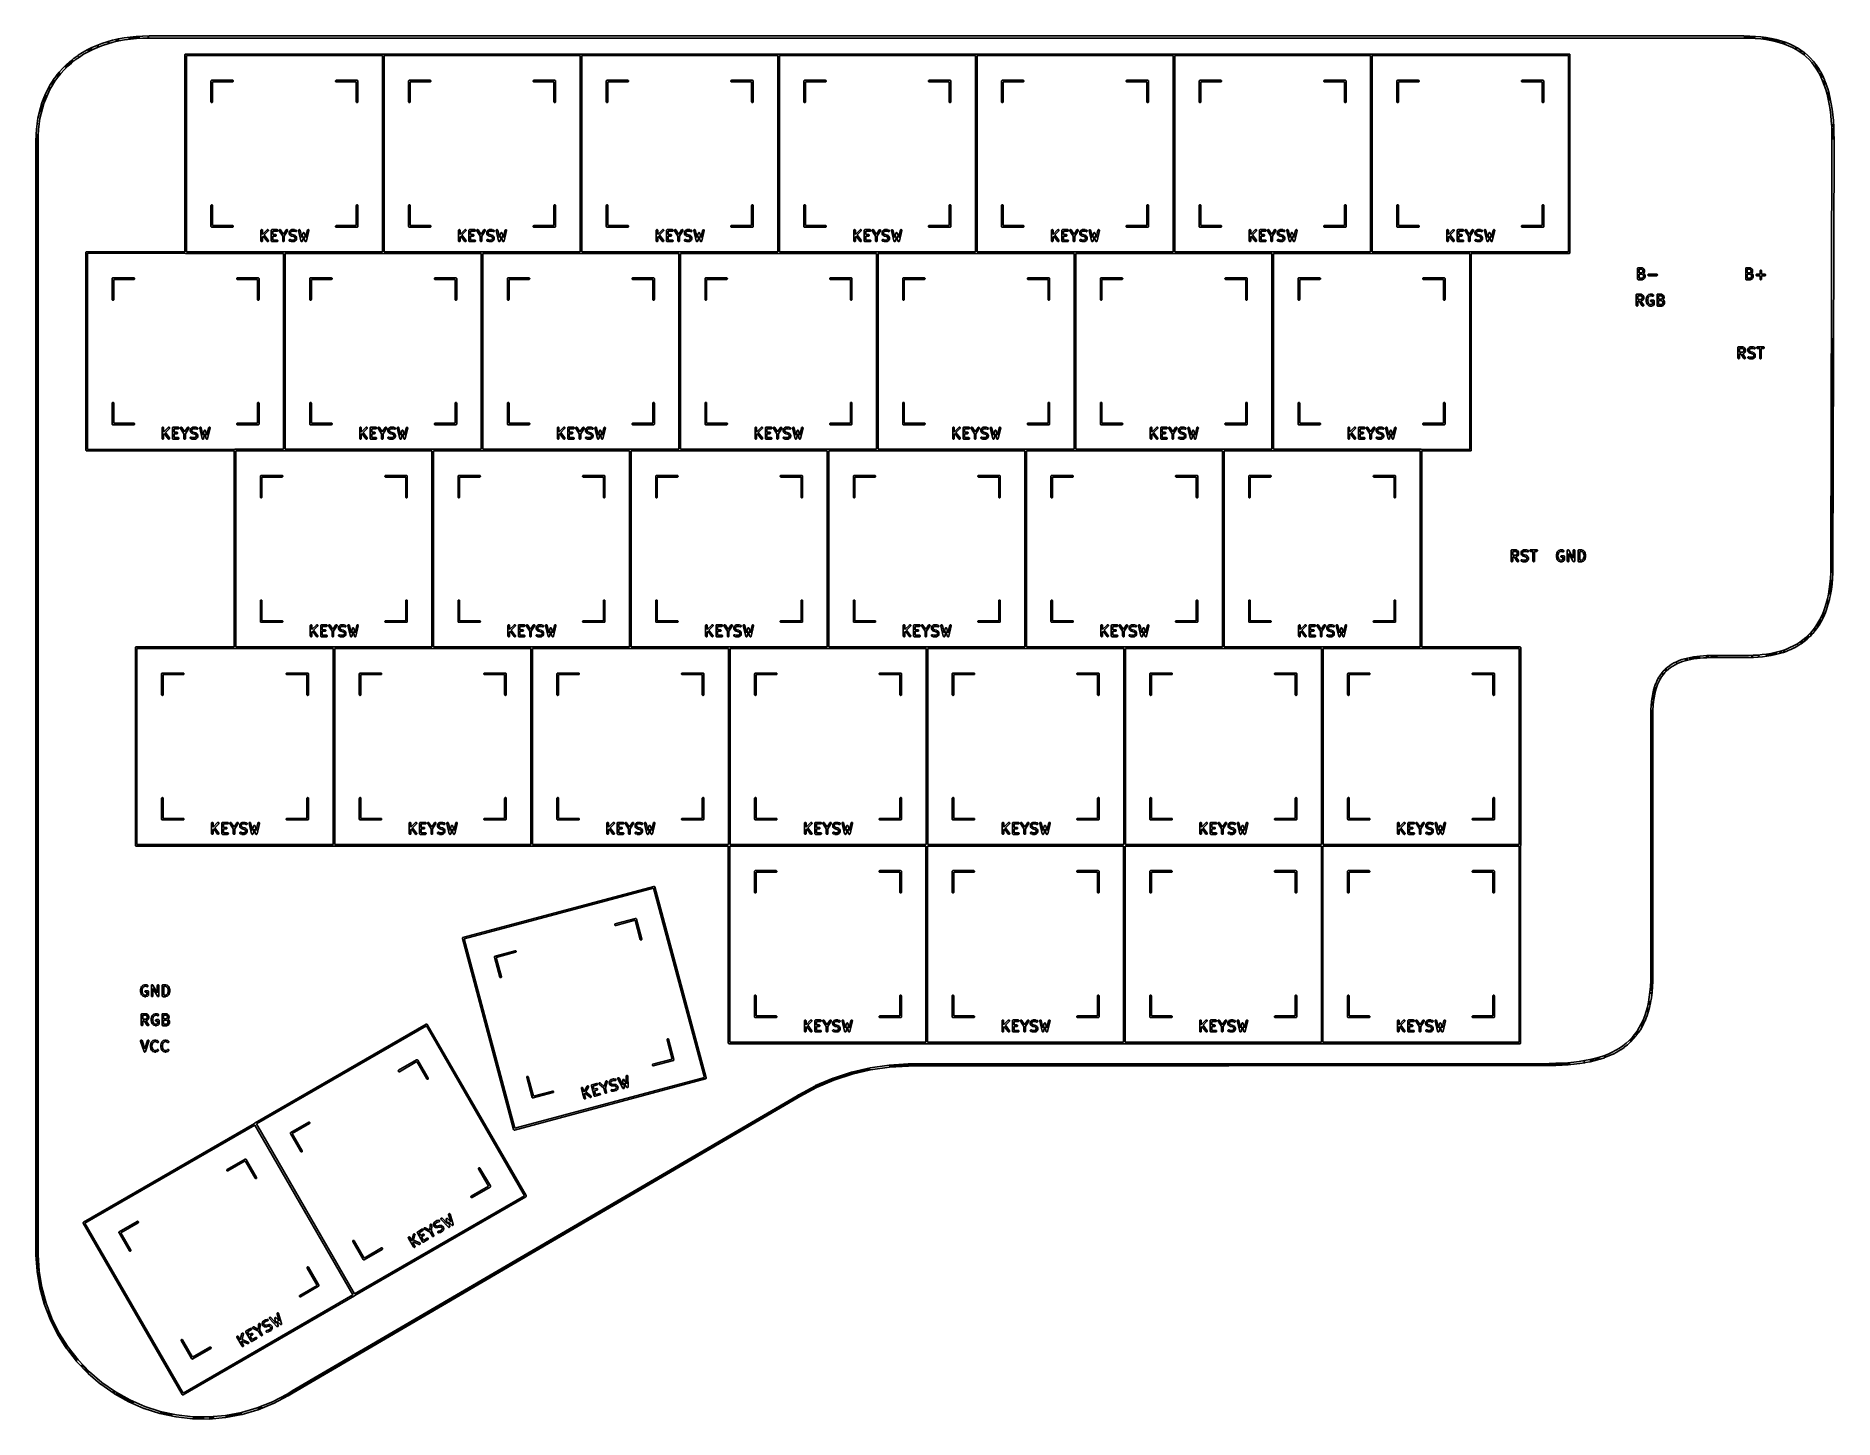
# Model space of a CAD drawing. Extents: x 2.66 to 9.48, y -6.37 to -1.13.
import ezdxf

# ---------------------------------------------------------------- set-up
doc = ezdxf.new("R2010")
doc.units = 0
doc.header["$MEASUREMENT"] = 0
doc.layers.add('BLACK', color=7, linetype='CONTINUOUS')

msp = doc.modelspace()

# ---------------------------------------------------------------- linework, layer by layer
at = {"layer": 'BLACK', "linetype": 'CONTINUOUS'}
for p, q in [((2.88894, -1.16188), (2.90795, -1.15464)), ((2.90795, -1.15464), (2.90806, -1.15458)), ((2.90806, -1.15458), (2.90829, -1.15451)), ((2.90806, -1.15458), (2.90806, -1.15458)), ((2.90806, -1.15458), (2.90806, -1.15458)), ((2.90829, -1.15451), (2.90834, -1.1545)), ((2.90834, -1.1545), (2.90843, -1.15447)), ((2.90834, -1.1545), (2.90834, -1.1545)), ((2.90843, -1.15447), (2.928, -1.14807)), ((2.90843, -1.15447), (2.90843, -1.15447)), ((2.93053, -1.15553), (2.91078, -1.16199)), ((2.928, -1.14807), (2.92802, -1.14806)), ((2.92802, -1.14806), (2.92808, -1.14804)), ((2.92808, -1.14804), (2.9281, -1.14803)), ((2.9281, -1.14803), (2.92822, -1.148)), ((2.92822, -1.148), (2.92824, -1.14799)), ((2.92824, -1.14799), (2.92831, -1.14797)), ((2.92831, -1.14797), (2.92847, -1.14792)), ((2.92847, -1.14792), (2.9285, -1.14792)), ((2.9285, -1.14792), (2.9488, -1.14231)), ((2.92957, -1.15171), (2.93752, -1.14951)), ((2.92962, -1.15169), (2.92957, -1.15171)), ((2.93752, -1.14951), (2.92962, -1.15169)), ((2.92962, -1.15169), (2.92962, -1.15169)), ((2.95095, -1.14988), (2.93053, -1.15553)), ((2.9488, -1.14231), (2.94886, -1.14229)), ((2.94886, -1.14229), (2.94891, -1.14227)), ((2.94891, -1.14227), (2.94895, -1.14225)), ((2.94891, -1.14227), (2.94891, -1.14227)), ((2.94895, -1.14225), (2.94905, -1.14223)), ((2.94905, -1.14223), (2.94914, -1.14221)), ((2.94914, -1.14221), (2.94925, -1.1422)), ((2.94925, -1.1422), (2.97023, -1.1374)), ((2.97209, -1.14506), (2.95095, -1.14988)), ((2.95952, -1.14389), (2.9712, -1.14122)), ((2.97115, -1.14123), (2.95952, -1.14389)), ((2.97023, -1.1374), (2.97025, -1.13739)), ((2.97025, -1.13739), (2.97041, -1.13736)), ((2.97041, -1.13736), (2.97048, -1.13734)), ((2.97048, -1.13734), (2.97051, -1.13734)), ((2.97051, -1.13734), (2.97053, -1.13733)), ((2.97053, -1.13733), (2.97057, -1.13733)), ((2.97057, -1.13733), (2.97058, -1.13733)), ((2.97058, -1.13733), (2.97061, -1.13732)), ((2.97061, -1.13732), (2.97065, -1.13731)), ((2.97061, -1.13732), (2.97061, -1.13732)), ((2.97065, -1.13731), (2.97067, -1.13731)), ((2.97067, -1.13731), (2.99241, -1.13334)), ((2.97116, -1.14123), (2.97115, -1.14123)), ((2.9712, -1.14122), (2.97116, -1.14123)), ((2.97116, -1.14123), (2.97116, -1.14123)), ((2.97116, -1.14123), (2.97116, -1.14123)), ((2.9712, -1.14122), (2.97124, -1.14121)), ((2.97124, -1.14121), (2.9712, -1.14122)), ((2.9712, -1.14122), (2.9712, -1.14122)), ((2.97128, -1.14121), (2.9713, -1.1412)), ((2.97131, -1.1412), (2.97128, -1.14121)), ((2.9713, -1.1412), (2.97131, -1.1412)), ((2.97379, -1.14075), (2.97138, -1.14119)), ((2.97138, -1.14119), (2.97139, -1.14118)), ((2.97139, -1.14118), (2.97379, -1.14075)), ((2.99382, -1.14108), (2.97209, -1.14506)), ((2.99241, -1.13334), (2.99249, -1.13332)), ((2.99249, -1.13332), (2.99258, -1.13331)), ((2.99258, -1.13331), (2.99261, -1.1333)), ((2.99261, -1.1333), (2.99262, -1.1333)), ((2.99262, -1.1333), (2.99262, -1.1333)), ((2.99262, -1.1333), (2.99262, -1.1333)), ((2.99262, -1.1333), (2.99266, -1.1333)), ((2.99266, -1.1333), (2.99272, -1.13329)), ((2.99272, -1.13329), (3.01511, -1.13017)), ((3.01626, -1.13796), (2.99382, -1.14108)), ((3.01573, -1.13406), (3.00929, -1.13496)), ((3.00929, -1.13496), (3.0157, -1.13407)), ((3.01511, -1.13017), (3.01517, -1.13015)), ((3.01517, -1.13015), (3.0153, -1.13014)), ((3.0153, -1.13014), (3.01539, -1.13013)), ((3.0153, -1.13014), (3.0153, -1.13014)), ((3.01539, -1.13013), (3.01549, -1.13012)), ((3.01549, -1.13012), (3.01549, -1.13012)), ((3.01549, -1.13012), (3.01555, -1.13012)), ((3.01555, -1.13012), (3.03847, -1.12788)), ((3.01555, -1.13012), (3.01555, -1.13012)), ((3.0157, -1.13407), (3.01573, -1.13406)), ((3.01589, -1.13404), (3.0388, -1.13181)), ((3.01594, -1.13404), (3.01589, -1.13404)), ((3.01589, -1.13404), (3.01589, -1.13404)), ((3.01596, -1.13403), (3.01594, -1.13404)), ((3.0388, -1.13181), (3.01596, -1.13403)), ((3.03929, -1.13571), (3.01626, -1.13796)), ((3.03847, -1.12788), (3.03861, -1.12787)), ((3.03861, -1.12787), (3.03865, -1.12786)), ((3.03865, -1.12786), (3.0387, -1.12786)), ((3.0387, -1.12786), (3.03886, -1.12784)), ((3.0388, -1.13181), (3.0388, -1.13181)), ((3.03886, -1.12784), (3.0389, -1.12785)), ((3.0389, -1.12785), (3.06256, -1.12649)), ((3.03908, -1.13178), (3.05148, -1.13107)), ((3.03911, -1.13178), (3.03908, -1.13178)), ((3.03908, -1.13178), (3.03908, -1.13178)), ((3.05148, -1.13107), (3.03911, -1.13178)), ((3.06295, -1.13435), (3.03929, -1.13571)), ((3.06256, -1.12649), (3.06272, -1.12647)), ((3.06272, -1.12647), (3.0628, -1.12648)), ((3.0628, -1.12648), (3.08709, -1.12603)), ((3.0873, -1.1339), (3.06295, -1.13435)), ((3.08118, -1.13007), (3.08717, -1.12996)), ((3.08718, -1.12996), (3.08118, -1.13007)), ((3.08709, -1.12603), (3.08711, -1.12602)), ((3.08711, -1.12602), (3.08719, -1.12602)), ((3.08717, -1.12996), (3.08718, -1.12996)), ((3.08719, -1.12602), (3.08726, -1.12602)), ((3.08726, -1.12602), (3.08728, -1.12602)), ((3.08728, -1.12602), (9.13475, -1.12602)), ((9.13477, -1.1339), (3.0873, -1.1339)), ((9.13475, -1.12602), (9.13477, -1.12602)), ((9.13477, -1.12602), (9.13485, -1.12602)), ((9.15721, -1.13426), (9.13477, -1.1339)), ((9.13485, -1.12602), (9.13493, -1.12602)), ((9.1349, -1.12996), (9.15724, -1.13032)), ((9.15726, -1.13032), (9.1349, -1.12996)), ((9.1349, -1.12996), (9.1349, -1.12996)), ((9.13493, -1.12602), (9.13495, -1.12603)), ((9.13495, -1.12603), (9.15739, -1.12639)), ((9.17872, -1.13534), (9.15721, -1.13426)), ((9.15724, -1.13032), (9.15726, -1.13032)), ((9.15726, -1.13032), (9.15726, -1.13032)), ((9.15732, -1.13032), (9.15734, -1.13032)), ((9.15736, -1.13032), (9.15732, -1.13032)), ((9.15734, -1.13032), (9.1574, -1.13032)), ((9.1574, -1.13032), (9.15736, -1.13032)), ((9.15739, -1.12639), (9.15744, -1.12638)), ((9.15739, -1.12639), (9.15739, -1.12639)), ((9.1574, -1.13032), (9.15743, -1.13033)), ((9.17888, -1.1314), (9.1574, -1.13032)), ((9.15743, -1.13033), (9.1789, -1.1314)), ((9.15744, -1.12638), (9.15749, -1.12639)), ((9.15749, -1.12639), (9.15753, -1.12639)), ((9.15753, -1.12639), (9.15758, -1.12639)), ((9.15758, -1.12639), (9.17901, -1.12747)), ((9.19936, -1.13714), (9.17872, -1.13534)), ((9.17889, -1.1314), (9.17888, -1.1314)), ((9.17892, -1.1314), (9.17889, -1.1314)), ((9.1789, -1.1314), (9.17892, -1.1314)), ((9.17901, -1.12747), (9.17903, -1.12746)), ((9.17903, -1.12746), (9.1792, -1.12748)), ((9.17909, -1.13142), (9.18019, -1.13151)), ((9.18019, -1.13151), (9.17909, -1.13142)), ((9.17909, -1.13142), (9.17909, -1.13142)), ((9.1792, -1.12748), (9.17922, -1.12748)), ((9.17922, -1.12748), (9.17923, -1.12748)), ((9.17923, -1.12748), (9.17925, -1.12748)), ((9.17925, -1.12748), (9.17929, -1.12748)), ((9.17929, -1.12748), (9.1793, -1.12748)), ((9.1793, -1.12748), (9.17932, -1.12748)), ((9.17932, -1.12748), (9.17937, -1.12749)), ((9.17937, -1.12749), (9.17946, -1.1275)), ((9.17946, -1.1275), (9.20009, -1.1293)), ((9.21914, -1.13967), (9.19936, -1.13714)), ((9.20009, -1.1293), (9.2001, -1.1293)), ((9.2001, -1.1293), (9.20015, -1.1293)), ((9.20015, -1.1293), (9.20019, -1.12931)), ((9.20019, -1.12931), (9.20024, -1.12931)), ((9.20024, -1.12931), (9.20039, -1.12933)), ((9.20039, -1.12933), (9.20042, -1.12934)), ((9.20042, -1.12934), (9.22008, -1.13185)), ((9.21956, -1.13575), (9.20483, -1.13387)), ((9.20483, -1.13387), (9.21957, -1.13575)), ((9.23805, -1.14292), (9.21914, -1.13967)), ((9.21957, -1.13575), (9.21956, -1.13575)), ((9.21986, -1.1358), (9.23869, -1.13903)), ((9.21988, -1.1358), (9.21986, -1.1358)), ((9.23867, -1.13903), (9.21988, -1.1358)), ((9.22008, -1.13185), (9.22013, -1.13185)), ((9.22013, -1.13185), (9.22027, -1.13187)), ((9.22027, -1.13187), (9.22027, -1.13187)), ((9.22027, -1.13187), (9.22029, -1.13187)), ((9.22029, -1.13187), (9.2203, -1.13188)), ((9.2203, -1.13188), (9.22041, -1.13189)), ((9.22041, -1.13189), (9.22048, -1.13191)), ((9.22048, -1.13191), (9.23937, -1.13515)), ((9.25613, -1.1469), (9.23805, -1.14292)), ((9.23869, -1.13903), (9.23867, -1.13903)), ((9.23937, -1.13515), (9.23937, -1.13515)), ((9.23937, -1.13515), (9.23938, -1.13516)), ((9.23938, -1.13516), (9.23947, -1.13516)), ((9.23947, -1.13516), (9.23953, -1.13518)), ((9.23953, -1.13518), (9.23959, -1.13519)), ((9.23959, -1.13519), (9.23973, -1.13523)), ((9.23973, -1.13523), (9.25777, -1.1392)), ((9.2569, -1.14304), (9.24013, -1.13935)), ((9.24013, -1.13935), (9.2569, -1.14304)), ((9.27336, -1.15161), (9.25613, -1.1469)), ((9.2569, -1.14304), (9.2569, -1.14304)), ((9.25723, -1.14312), (9.25722, -1.14312)), ((9.25722, -1.14312), (9.27432, -1.14779)), ((9.27432, -1.14779), (9.25723, -1.14312)), ((9.25777, -1.1392), (9.25782, -1.13921)), ((9.25782, -1.13921), (9.25796, -1.13924)), ((9.25796, -1.13924), (9.25798, -1.13925)), ((9.25798, -1.13925), (9.25801, -1.13925)), ((9.25801, -1.13925), (9.25804, -1.13926)), ((9.25804, -1.13926), (9.25816, -1.13929)), ((9.25816, -1.13929), (9.25822, -1.13931)), ((9.25822, -1.13931), (9.27541, -1.14401)), ((9.28978, -1.15706), (9.27336, -1.15161)), ((9.27432, -1.14779), (9.27432, -1.14779)), ((9.27541, -1.14401), (9.27546, -1.14402)), ((9.27546, -1.14402), (9.27559, -1.14406)), ((9.27559, -1.14406), (9.27564, -1.14407)), ((9.27564, -1.14407), (9.27565, -1.14408)), ((9.27565, -1.14408), (9.27565, -1.14408)), ((9.27565, -1.14408), (9.27571, -1.1441)), ((9.27571, -1.1441), (9.27576, -1.14411)), ((9.27576, -1.14411), (9.27578, -1.14412)), ((9.27578, -1.14412), (9.27586, -1.14414)), ((9.27586, -1.14414), (9.27587, -1.14415)), ((9.27587, -1.14415), (9.29222, -1.14957)), ((9.29097, -1.15331), (9.27829, -1.1491)), ((9.27829, -1.1491), (9.29098, -1.15331)), ((9.30539, -1.16324), (9.28978, -1.15706)), ((9.29098, -1.15331), (9.29097, -1.15331)), ((9.29342, -1.15427), (9.29128, -1.15342)), ((9.29128, -1.15342), (9.29128, -1.15342)), ((9.29128, -1.15342), (9.29342, -1.15427)), ((9.29222, -1.14957), (9.29227, -1.14958)), ((9.29227, -1.14958), (9.29241, -1.14963)), ((9.29241, -1.14963), (9.29246, -1.14965)), ((9.29246, -1.14965), (9.29246, -1.14965)), ((9.29246, -1.14965), (9.29258, -1.14969)), ((9.29258, -1.14969), (9.29266, -1.14973)), ((9.29266, -1.14973), (9.30839, -1.15596)), ((9.30839, -1.15596), (9.30846, -1.15599)), ((9.30846, -1.15599), (9.30847, -1.15599)), ((9.30847, -1.15599), (9.30848, -1.156)), ((9.30848, -1.156), (9.30849, -1.156)), ((9.30849, -1.156), (9.30852, -1.15601)), ((9.30852, -1.15601), (9.30853, -1.15602)), ((9.30853, -1.15602), (9.30855, -1.15602)), ((9.30855, -1.15602), (9.30862, -1.15606)), ((9.30862, -1.15606), (9.30865, -1.15608)), ((9.30865, -1.15608), (9.32359, -1.16305)), ((2.77305, -1.2353), (2.78708, -1.22282)), ((2.77575, -1.23819), (2.78972, -1.22576)), ((2.78962, -1.22583), (2.77585, -1.23809)), ((2.78708, -1.22282), (2.78714, -1.22276)), ((2.78714, -1.22276), (2.78722, -1.2227)), ((2.78722, -1.2227), (2.78723, -1.22269)), ((2.78723, -1.22269), (2.78724, -1.22268)), ((2.78723, -1.22269), (2.78723, -1.22269)), ((2.78724, -1.22268), (2.78731, -1.22263)), ((2.78731, -1.22263), (2.78744, -1.22251)), ((2.78744, -1.22251), (2.78746, -1.22251)), ((2.78746, -1.22251), (2.80208, -1.21088)), ((2.78964, -1.22582), (2.78962, -1.22583)), ((2.78973, -1.22574), (2.78964, -1.22582)), ((2.78972, -1.22576), (2.78976, -1.22573)), ((2.78975, -1.22573), (2.78973, -1.22574)), ((2.78979, -1.2257), (2.78975, -1.22573)), ((2.78976, -1.22573), (2.78979, -1.2257)), ((2.78979, -1.2257), (2.78982, -1.22567)), ((2.78982, -1.22567), (2.78979, -1.2257)), ((2.78983, -1.22566), (2.78987, -1.22564)), ((2.78985, -1.22565), (2.78983, -1.22566)), ((2.78994, -1.22557), (2.78985, -1.22565)), ((2.78987, -1.22564), (2.79983, -1.2177)), ((2.78996, -1.22556), (2.78994, -1.22557)), ((2.78997, -1.22554), (2.78996, -1.22556)), ((2.78998, -1.22553), (2.78997, -1.22554)), ((2.79983, -1.2177), (2.78998, -1.22553)), ((2.80705, -1.21697), (2.79233, -1.22871)), ((2.80208, -1.21088), (2.80211, -1.21085)), ((2.80211, -1.21084), (2.80212, -1.21083)), ((2.80211, -1.21085), (2.80211, -1.21084)), ((2.80212, -1.21083), (2.80226, -1.21072)), ((2.80226, -1.21072), (2.80241, -1.2106)), ((2.80241, -1.2106), (2.80242, -1.21059)), ((2.80242, -1.21059), (2.80254, -1.21053)), ((2.80242, -1.21059), (2.80242, -1.21059)), ((2.80254, -1.21053), (2.81792, -1.19956)), ((2.82252, -1.20595), (2.80705, -1.21697)), ((2.81792, -1.19956), (2.81796, -1.19952)), ((2.81796, -1.19952), (2.81808, -1.19945)), ((2.82019, -1.20277), (2.81796, -1.20437)), ((2.81796, -1.20437), (2.8202, -1.20277)), ((2.81808, -1.19945), (2.81811, -1.19942)), ((2.81811, -1.19942), (2.81815, -1.1994)), ((2.81815, -1.1994), (2.81817, -1.19938)), ((2.81817, -1.19938), (2.81827, -1.19933)), ((2.81827, -1.19933), (2.81836, -1.19928)), ((2.81836, -1.19928), (2.81837, -1.19928)), ((2.81837, -1.19928), (2.83445, -1.18905)), ((2.8202, -1.20277), (2.82019, -1.20277)), ((2.83873, -1.19565), (2.82252, -1.20595)), ((2.83445, -1.18905), (2.83446, -1.18905)), ((2.83446, -1.18905), (2.83457, -1.18898)), ((2.83457, -1.18898), (2.83465, -1.18891)), ((2.83465, -1.18891), (2.8348, -1.18883)), ((2.8348, -1.18883), (2.85183, -1.17923)), ((2.85569, -1.18609), (2.83873, -1.19565)), ((2.85183, -1.17923), (2.85185, -1.17921)), ((2.85185, -1.17921), (2.8519, -1.17918)), ((2.8519, -1.17918), (2.85195, -1.17915)), ((2.85195, -1.17915), (2.85198, -1.17914)), ((2.85198, -1.17914), (2.85199, -1.17913)), ((2.85199, -1.17913), (2.85205, -1.1791)), ((2.85205, -1.1791), (2.8522, -1.17902)), ((2.8522, -1.17902), (2.85222, -1.17901)), ((2.85222, -1.17901), (2.8699, -1.1702)), ((2.85405, -1.1825), (2.8716, -1.17376)), ((2.85407, -1.18249), (2.85405, -1.1825)), ((2.87155, -1.17377), (2.85407, -1.18249)), ((2.87335, -1.17728), (2.85569, -1.18609)), ((2.8699, -1.1702), (2.86993, -1.17018)), ((2.86993, -1.17018), (2.86994, -1.17018)), ((2.86994, -1.17018), (2.86995, -1.17017)), ((2.86995, -1.17017), (2.86997, -1.17016)), ((2.86997, -1.17016), (2.86998, -1.17016)), ((2.86998, -1.17016), (2.87, -1.17015)), ((2.87, -1.17015), (2.87007, -1.17012)), ((2.87007, -1.17012), (2.87013, -1.1701)), ((2.87013, -1.1701), (2.87021, -1.17007)), ((2.87021, -1.17007), (2.87022, -1.17006)), ((2.87022, -1.17006), (2.87022, -1.17006)), ((2.87022, -1.17006), (2.87023, -1.17006)), ((2.87023, -1.17006), (2.8885, -1.16206)), ((2.87156, -1.17377), (2.87155, -1.17377)), ((2.87158, -1.17376), (2.87156, -1.17377)), ((2.87161, -1.17376), (2.87158, -1.17376)), ((2.8716, -1.17376), (2.87161, -1.17376)), ((2.89173, -1.16924), (2.87335, -1.17728)), ((2.8885, -1.16206), (2.88852, -1.16205)), ((2.88852, -1.16205), (2.88856, -1.16203)), ((2.88856, -1.16203), (2.88857, -1.16203)), ((2.88857, -1.16203), (2.88873, -1.16194)), ((2.89013, -1.16565), (2.88862, -1.16631)), ((2.88862, -1.16631), (2.89013, -1.16565)), ((2.88873, -1.16194), (2.88894, -1.16188)), ((2.88873, -1.16194), (2.88873, -1.16194)), ((2.88873, -1.16194), (2.88873, -1.16194)), ((2.89013, -1.16565), (2.89013, -1.16565)), ((2.89039, -1.16554), (2.897, -1.16302)), ((2.89042, -1.16553), (2.89039, -1.16554)), ((2.897, -1.16302), (2.89042, -1.16552)), ((2.89042, -1.16552), (2.89042, -1.16553)), ((2.91078, -1.16199), (2.89173, -1.16924)), ((3.22243, -1.19783), (3.22248, -1.19726)), ((3.22244, -1.19798), (3.22243, -1.19783)), ((3.22244, -1.94449), (3.22244, -1.19798)), ((3.22248, -1.19726), (3.22265, -1.1967)), ((3.22265, -1.1967), (3.22293, -1.19619)), ((3.22293, -1.19619), (3.2233, -1.19574)), ((3.2233, -1.19574), (3.22375, -1.19537)), ((3.22375, -1.19537), (3.22426, -1.19509)), ((3.22426, -1.19509), (3.22481, -1.19492)), ((3.22481, -1.19492), (3.22525, -1.19488)), ((3.22525, -1.19488), (3.22539, -1.19487)), ((3.22539, -1.19487), (3.22554, -1.19488)), ((3.22554, -1.19488), (3.97486, -1.19488)), ((3.97205, -1.20079), (3.22835, -1.20079)), ((3.22835, -1.20079), (3.22835, -1.94449)), ((3.97205, -1.94449), (3.97205, -1.20079)), ((3.97486, -1.19488), (3.975, -1.19487)), ((3.975, -1.19487), (3.97514, -1.19488)), ((3.97514, -1.19488), (3.97525, -1.19488)), ((3.97525, -1.19488), (3.97539, -1.19487)), ((3.97539, -1.19487), (3.97554, -1.19488)), ((3.97554, -1.19488), (4.72446, -1.19488)), ((4.72165, -1.20079), (3.97835, -1.20079)), ((3.97835, -1.20079), (3.97835, -1.94449)), ((4.72165, -1.94449), (4.72165, -1.20079)), ((4.72446, -1.19488), (4.72461, -1.19487)), ((4.72461, -1.19487), (4.72475, -1.19488)), ((4.72475, -1.19488), (4.72486, -1.19488)), ((4.72486, -1.19488), (4.725, -1.19487)), ((4.725, -1.19487), (4.72514, -1.19488)), ((4.72514, -1.19488), (5.47407, -1.19488)), ((5.47126, -1.20079), (4.72795, -1.20079)), ((4.72795, -1.20079), (4.72795, -1.94449)), ((5.47126, -1.94449), (5.47126, -1.20079)), ((5.47407, -1.19488), (5.47421, -1.19487)), ((5.47421, -1.19487), (5.47436, -1.19488)), ((5.47436, -1.19488), (5.47446, -1.19488)), ((5.47446, -1.19488), (5.47461, -1.19487)), ((5.47461, -1.19487), (5.47475, -1.19488)), ((5.47475, -1.19488), (6.22367, -1.19488)), ((6.22087, -1.20079), (5.47756, -1.20079)), ((5.47756, -1.20079), (5.47756, -1.94449)), ((6.22087, -1.94449), (6.22087, -1.20079)), ((6.22367, -1.19488), (6.22382, -1.19487)), ((6.22382, -1.19487), (6.22396, -1.19488)), ((6.22396, -1.19488), (6.22407, -1.19488)), ((6.22407, -1.19488), (6.22421, -1.19487)), ((6.22421, -1.19487), (6.22436, -1.19488)), ((6.22436, -1.19488), (6.97328, -1.19488)), ((6.97047, -1.20079), (6.22717, -1.20079)), ((6.22717, -1.20079), (6.22717, -1.94449)), ((6.97047, -1.94449), (6.97047, -1.20079)), ((6.97328, -1.19488), (6.97343, -1.19487)), ((6.97343, -1.19487), (6.97357, -1.19488)), ((6.97357, -1.19488), (6.97367, -1.19488)), ((6.97367, -1.19488), (6.97382, -1.19487)), ((6.97382, -1.19487), (6.97396, -1.19488)), ((6.97396, -1.19488), (7.72289, -1.19488)), ((7.72008, -1.20079), (6.97677, -1.20079)), ((6.97677, -1.20079), (6.97677, -1.94449)), ((7.72008, -1.94449), (7.72008, -1.20079)), ((7.72289, -1.19488), (7.72303, -1.19487)), ((7.72303, -1.19487), (7.72318, -1.19488)), ((7.72318, -1.19488), (7.72328, -1.19488)), ((7.72328, -1.19488), (7.72343, -1.19487)), ((7.72343, -1.19487), (7.72357, -1.19488)), ((7.72357, -1.19488), (8.47289, -1.19488)), ((7.72638, -1.20079), (7.72638, -1.94449)), ((8.47008, -1.20079), (7.72638, -1.20079)), ((8.47008, -1.94488), (8.47008, -1.20079)), ((8.47289, -1.19488), (8.47303, -1.19487)), ((8.47303, -1.19487), (8.47318, -1.19488)), ((8.47318, -1.19488), (8.47361, -1.19492)), ((8.47361, -1.19492), (8.47417, -1.19509)), ((8.47417, -1.19509), (8.47468, -1.19537)), ((8.47468, -1.19537), (8.47513, -1.19574)), ((8.47513, -1.19574), (8.4755, -1.19619)), ((8.4755, -1.19619), (8.47577, -1.1967)), ((8.47577, -1.1967), (8.47594, -1.19726)), ((8.47594, -1.19726), (8.476, -1.19783)), ((8.476, -1.19783), (8.47598, -1.19798)), ((8.47598, -1.19798), (8.47598, -1.94769)), ((9.32019, -1.17015), (9.30539, -1.16324)), ((9.33422, -1.1778), (9.32019, -1.17015)), ((9.32359, -1.16305), (9.32364, -1.16307)), ((9.32364, -1.16307), (9.32378, -1.16314)), ((9.32378, -1.16314), (9.32392, -1.1632)), ((9.32392, -1.1632), (9.32397, -1.16324)), ((9.32397, -1.16324), (9.33795, -1.17087)), ((9.33612, -1.17436), (9.32972, -1.17086)), ((9.32972, -1.17086), (9.33613, -1.17436)), ((9.34747, -1.1862), (9.33422, -1.1778)), ((9.33613, -1.17436), (9.33612, -1.17436)), ((9.33795, -1.17087), (9.33796, -1.17087)), ((9.33796, -1.17087), (9.33811, -1.17096)), ((9.33811, -1.17096), (9.33819, -1.171)), ((9.33819, -1.171), (9.3382, -1.17101)), ((9.3382, -1.17101), (9.33821, -1.17101)), ((9.33821, -1.17101), (9.33821, -1.17101)), ((9.33821, -1.17101), (9.33824, -1.17103)), ((9.33824, -1.17103), (9.33826, -1.17104)), ((9.33826, -1.17104), (9.33832, -1.17108)), ((9.33832, -1.17108), (9.33846, -1.17117)), ((9.33846, -1.17117), (9.33847, -1.17117)), ((9.33847, -1.17117), (9.35165, -1.17953)), ((9.35997, -1.19534), (9.34747, -1.1862)), ((9.34954, -1.18285), (9.34787, -1.18179)), ((9.34787, -1.18179), (9.34954, -1.18285)), ((9.34954, -1.18285), (9.34954, -1.18285)), ((9.34981, -1.18303), (9.3498, -1.18302)), ((9.3498, -1.18302), (9.35422, -1.18626)), ((9.35422, -1.18626), (9.34981, -1.18303)), ((9.35165, -1.17953), (9.35167, -1.17953)), ((9.35167, -1.17953), (9.35182, -1.17963)), ((9.35182, -1.17963), (9.35188, -1.17967)), ((9.35188, -1.17967), (9.3519, -1.17968)), ((9.3519, -1.17968), (9.35192, -1.17969)), ((9.35192, -1.17969), (9.35192, -1.1797)), ((9.35192, -1.1797), (9.35194, -1.17971)), ((9.35194, -1.17971), (9.35198, -1.17974)), ((9.35198, -1.17974), (9.35203, -1.17977)), ((9.35203, -1.17977), (9.35204, -1.17978)), ((9.35204, -1.17978), (9.3521, -1.17982)), ((9.3521, -1.17982), (9.35212, -1.17984)), ((9.35212, -1.17984), (9.36458, -1.18895)), ((9.37173, -1.20523), (9.35997, -1.19534)), ((9.36248, -1.1923), (9.36746, -1.1965)), ((9.36746, -1.1965), (9.36248, -1.1923)), ((9.36248, -1.1923), (9.36248, -1.1923)), ((9.36458, -1.18895), (9.36458, -1.18895)), ((9.36458, -1.18895), (9.36471, -1.18905)), ((9.36471, -1.18905), (9.36481, -1.18912)), ((9.36481, -1.18912), (9.36481, -1.18912)), ((9.36481, -1.18912), (9.36481, -1.18913)), ((9.36481, -1.18913), (9.36482, -1.18913)), ((9.36482, -1.18913), (9.36483, -1.18914)), ((9.36483, -1.18914), (9.36485, -1.18916)), ((9.36485, -1.18916), (9.36487, -1.18917)), ((9.36487, -1.18917), (9.36492, -1.18921)), ((9.36492, -1.18921), (9.36498, -1.18926)), ((9.36498, -1.18926), (9.36499, -1.18927)), ((9.36499, -1.18927), (9.36505, -1.18932)), ((9.36505, -1.18932), (9.36506, -1.18933)), ((9.36506, -1.18933), (9.3769, -1.19929)), ((9.38277, -1.21589), (9.37173, -1.20523)), ((9.3769, -1.19929), (9.37696, -1.19934)), ((9.37696, -1.19934), (9.37697, -1.19935)), ((9.37697, -1.19935), (9.37698, -1.19936)), ((9.37698, -1.19936), (9.377, -1.19938)), ((9.377, -1.19938), (9.37702, -1.1994)), ((9.37702, -1.1994), (9.37703, -1.19941)), ((9.37703, -1.19941), (9.37704, -1.19941)), ((9.37704, -1.19941), (9.3771, -1.19948)), ((9.3771, -1.19948), (9.37715, -1.19952)), ((9.37715, -1.19952), (9.3883, -1.21028)), ((9.39309, -1.2273), (9.38277, -1.21589)), ((9.3883, -1.21028), (9.38831, -1.2103)), ((9.38831, -1.2103), (9.38835, -1.21033)), ((9.38835, -1.21033), (9.38836, -1.21034)), ((9.38836, -1.21034), (9.38838, -1.21036)), ((9.38838, -1.21036), (9.38839, -1.21037)), ((9.38839, -1.21037), (9.3884, -1.21038)), ((9.3884, -1.21038), (9.38841, -1.21039)), ((9.38841, -1.21039), (9.38843, -1.21041)), ((9.38843, -1.21041), (9.38847, -1.21046)), ((9.38847, -1.21046), (9.38852, -1.2105)), ((9.38852, -1.2105), (9.38854, -1.21053)), ((9.38854, -1.21053), (9.38862, -1.21062)), ((9.38862, -1.21062), (9.38863, -1.21063)), ((9.38863, -1.21063), (9.39899, -1.22209)), ((9.4027, -1.23949), (9.39309, -1.2273)), ((9.39899, -1.22209), (9.39903, -1.22214)), ((9.39903, -1.22214), (9.39905, -1.22216)), ((9.39905, -1.22216), (9.39908, -1.22219)), ((9.39908, -1.22219), (9.39909, -1.2222)), ((9.39909, -1.2222), (9.3991, -1.22222)), ((9.3991, -1.22222), (9.39912, -1.22224)), ((9.39912, -1.22224), (9.39912, -1.22224)), ((9.39912, -1.22224), (9.39913, -1.22225)), ((9.39913, -1.22225), (9.39915, -1.22227)), ((9.39915, -1.22227), (9.39918, -1.22232)), ((9.39918, -1.22232), (9.39924, -1.22239)), ((9.39924, -1.22239), (9.39924, -1.22239)), ((9.39924, -1.22239), (9.40894, -1.23468)), ((2.71352, -1.309), (2.72353, -1.29335)), ((2.71691, -1.31101), (2.72686, -1.29547)), ((2.72679, -1.29556), (2.71691, -1.311)), ((2.72353, -1.29335), (2.72354, -1.29332)), ((2.72354, -1.29332), (2.72363, -1.29319)), ((2.72363, -1.29319), (2.72367, -1.29313)), ((2.72367, -1.29313), (2.72369, -1.2931)), ((2.72369, -1.2931), (2.72376, -1.293)), ((2.72376, -1.293), (2.72381, -1.29295)), ((2.72381, -1.29295), (2.72385, -1.2929)), ((2.72385, -1.2929), (2.73458, -1.278)), ((2.72385, -1.2929), (2.72385, -1.2929)), ((2.72682, -1.29552), (2.72679, -1.29556)), ((2.72683, -1.29551), (2.72682, -1.29552)), ((2.72684, -1.2955), (2.72683, -1.29551)), ((2.72686, -1.29547), (2.72684, -1.29549)), ((2.72684, -1.29549), (2.72684, -1.2955)), ((2.72708, -1.29515), (2.72788, -1.29405)), ((2.72709, -1.29514), (2.72708, -1.29515)), ((2.72788, -1.29405), (2.72709, -1.29514)), ((2.74105, -1.28247), (2.73021, -1.29754)), ((2.73458, -1.278), (2.73461, -1.27794)), ((2.73461, -1.27794), (2.73465, -1.27787)), ((2.73465, -1.27787), (2.73469, -1.2778)), ((2.73469, -1.2778), (2.73472, -1.27776)), ((2.73472, -1.27776), (2.73473, -1.27774)), ((2.73473, -1.27774), (2.73479, -1.27767)), ((2.73479, -1.27767), (2.73483, -1.27762)), ((2.73483, -1.27762), (2.73486, -1.27759)), ((2.73486, -1.27759), (2.74647, -1.26324)), ((2.73804, -1.27993), (2.74921, -1.26611)), ((2.73806, -1.27989), (2.73804, -1.27993)), ((2.74921, -1.26611), (2.73806, -1.27989)), ((2.73806, -1.27989), (2.73806, -1.27989)), ((2.75272, -1.26803), (2.74105, -1.28247)), ((2.74647, -1.26324), (2.7465, -1.26318)), ((2.7465, -1.26318), (2.74654, -1.26311)), ((2.74654, -1.26311), (2.74661, -1.26303)), ((2.74661, -1.26303), (2.74668, -1.26293)), ((2.74668, -1.26293), (2.74674, -1.26288)), ((2.74674, -1.26288), (2.74679, -1.26281)), ((2.74679, -1.26281), (2.74688, -1.26274)), ((2.74688, -1.26273), (2.74693, -1.26269)), ((2.74688, -1.26274), (2.74688, -1.26273)), ((2.74693, -1.26269), (2.74697, -1.26266)), ((2.74697, -1.26266), (2.75923, -1.24904)), ((2.76513, -1.25425), (2.75272, -1.26803)), ((2.75923, -1.24904), (2.7593, -1.24896)), ((2.7593, -1.24896), (2.75937, -1.24886)), ((2.75937, -1.24886), (2.75942, -1.24881)), ((2.75942, -1.24881), (2.75947, -1.24876)), ((2.75947, -1.24876), (2.75956, -1.24868)), ((2.75956, -1.24868), (2.75965, -1.24859)), ((2.75965, -1.24859), (2.75969, -1.24857)), ((2.75969, -1.24857), (2.77278, -1.23556)), ((2.77836, -1.24114), (2.76513, -1.25425)), ((2.76852, -1.24534), (2.77559, -1.23834)), ((2.77554, -1.23837), (2.76852, -1.24534)), ((2.77278, -1.23556), (2.77282, -1.23551)), ((2.77282, -1.23551), (2.7729, -1.23544)), ((2.7729, -1.23544), (2.77293, -1.2354)), ((2.77293, -1.2354), (2.77305, -1.2353)), ((2.77557, -1.23834), (2.77554, -1.23837)), ((2.77563, -1.2383), (2.77557, -1.23834)), ((2.77559, -1.23834), (2.77563, -1.2383)), ((2.77578, -1.23815), (2.77575, -1.23819)), ((2.77584, -1.23809), (2.77578, -1.23815)), ((2.77585, -1.23809), (2.77584, -1.23809)), ((2.79233, -1.22871), (2.77836, -1.24114)), ((3.32206, -1.29611), (3.32234, -1.2956)), ((3.32234, -1.2956), (3.32271, -1.29515)), ((3.32271, -1.29515), (3.32315, -1.29478)), ((3.32315, -1.29478), (3.32367, -1.2945)), ((3.32367, -1.2945), (3.32422, -1.29433)), ((3.32422, -1.29433), (3.32466, -1.29429)), ((3.32466, -1.29429), (3.3248, -1.29428)), ((3.3248, -1.29428), (3.32495, -1.29429)), ((3.32495, -1.29429), (3.40369, -1.29429)), ((3.40369, -1.29429), (3.40412, -1.29433)), ((3.40412, -1.29433), (3.40468, -1.2945)), ((3.40468, -1.2945), (3.40519, -1.29478)), ((3.40519, -1.29478), (3.40564, -1.29515)), ((3.40564, -1.29515), (3.40601, -1.2956)), ((3.40601, -1.2956), (3.40628, -1.29611)), ((3.7945, -1.29611), (3.79478, -1.2956)), ((3.79478, -1.2956), (3.79515, -1.29515)), ((3.79515, -1.29515), (3.7956, -1.29478)), ((3.7956, -1.29478), (3.79611, -1.2945)), ((3.79611, -1.2945), (3.79667, -1.29433)), ((3.79667, -1.29433), (3.7971, -1.29429)), ((3.7971, -1.29429), (3.87584, -1.29429)), ((3.87584, -1.29429), (3.87598, -1.29428)), ((3.87598, -1.29428), (3.87613, -1.29429)), ((3.87613, -1.29429), (3.87656, -1.29433)), ((3.87656, -1.29433), (3.87712, -1.2945)), ((3.87712, -1.2945), (3.87763, -1.29478)), ((3.87763, -1.29478), (3.87808, -1.29515)), ((3.87808, -1.29515), (3.87845, -1.2956)), ((3.87845, -1.2956), (3.87873, -1.29611)), ((4.07167, -1.29611), (4.07194, -1.2956)), ((4.07194, -1.2956), (4.07231, -1.29515)), ((4.07231, -1.29515), (4.07276, -1.29478)), ((4.07276, -1.29478), (4.07327, -1.2945)), ((4.07327, -1.2945), (4.07383, -1.29433)), ((4.07383, -1.29433), (4.07426, -1.29429)), ((4.07426, -1.29429), (4.07441, -1.29428)), ((4.07441, -1.29428), (4.07455, -1.29429)), ((4.07455, -1.29429), (4.15329, -1.29429)), ((4.15329, -1.29429), (4.15373, -1.29433)), ((4.15373, -1.29433), (4.15429, -1.2945)), ((4.15429, -1.2945), (4.1548, -1.29478)), ((4.1548, -1.29478), (4.15525, -1.29515)), ((4.15525, -1.29515), (4.15562, -1.2956)), ((4.15562, -1.2956), (4.15589, -1.29611)), ((4.54411, -1.29611), (4.54438, -1.2956)), ((4.54438, -1.2956), (4.54475, -1.29515)), ((4.54475, -1.29515), (4.5452, -1.29478)), ((4.5452, -1.29478), (4.54571, -1.2945)), ((4.54571, -1.2945), (4.54627, -1.29433)), ((4.54627, -1.29433), (4.54671, -1.29429)), ((4.54671, -1.29429), (4.62545, -1.29429)), ((4.62545, -1.29429), (4.62559, -1.29428)), ((4.62559, -1.29428), (4.62574, -1.29429)), ((4.62574, -1.29429), (4.62617, -1.29433)), ((4.62617, -1.29433), (4.62673, -1.2945)), ((4.62673, -1.2945), (4.62724, -1.29478)), ((4.62724, -1.29478), (4.62769, -1.29515)), ((4.62769, -1.29515), (4.62806, -1.2956)), ((4.62806, -1.2956), (4.62833, -1.29611)), ((4.82127, -1.29611), (4.82155, -1.2956)), ((4.82155, -1.2956), (4.82192, -1.29515)), ((4.82192, -1.29515), (4.82237, -1.29478)), ((4.82237, -1.29478), (4.82288, -1.2945)), ((4.82288, -1.2945), (4.82344, -1.29433)), ((4.82344, -1.29433), (4.82387, -1.29429)), ((4.82387, -1.29429), (4.82402, -1.29428)), ((4.82402, -1.29428), (4.82416, -1.29429)), ((4.82416, -1.29429), (4.9029, -1.29429)), ((4.9029, -1.29429), (4.90333, -1.29433)), ((4.90333, -1.29433), (4.90389, -1.2945)), ((4.90389, -1.2945), (4.9044, -1.29478)), ((4.9044, -1.29478), (4.90485, -1.29515)), ((4.90485, -1.29515), (4.90522, -1.2956)), ((4.90522, -1.2956), (4.9055, -1.29611)), ((5.29372, -1.29611), (5.29399, -1.2956)), ((5.29399, -1.2956), (5.29436, -1.29515)), ((5.29436, -1.29515), (5.29481, -1.29478)), ((5.29481, -1.29478), (5.29532, -1.2945)), ((5.29532, -1.2945), (5.29588, -1.29433)), ((5.29588, -1.29433), (5.29631, -1.29429)), ((5.29631, -1.29429), (5.37505, -1.29429)), ((5.37505, -1.29429), (5.3752, -1.29428)), ((5.3752, -1.29428), (5.37534, -1.29429)), ((5.37534, -1.29429), (5.37578, -1.29433)), ((5.37578, -1.29433), (5.37633, -1.2945)), ((5.37633, -1.2945), (5.37685, -1.29478)), ((5.37685, -1.29478), (5.37729, -1.29515)), ((5.37729, -1.29515), (5.37766, -1.2956)), ((5.37766, -1.2956), (5.37794, -1.29611)), ((5.57088, -1.29611), (5.57116, -1.2956)), ((5.57116, -1.2956), (5.57152, -1.29515)), ((5.57152, -1.29515), (5.57197, -1.29478)), ((5.57197, -1.29478), (5.57249, -1.2945)), ((5.57249, -1.2945), (5.57304, -1.29433)), ((5.57304, -1.29433), (5.57348, -1.29429)), ((5.57348, -1.29429), (5.57362, -1.29428)), ((5.57362, -1.29428), (5.57377, -1.29429)), ((5.57377, -1.29429), (5.65251, -1.29429)), ((5.65251, -1.29429), (5.65294, -1.29433)), ((5.65294, -1.29433), (5.6535, -1.2945)), ((5.6535, -1.2945), (5.65401, -1.29478)), ((5.65401, -1.29478), (5.65446, -1.29515)), ((5.65446, -1.29515), (5.65483, -1.2956)), ((5.65483, -1.2956), (5.6551, -1.29611)), ((6.04332, -1.29611), (6.0436, -1.2956)), ((6.0436, -1.2956), (6.04397, -1.29515)), ((6.04397, -1.29515), (6.04441, -1.29478)), ((6.04441, -1.29478), (6.04493, -1.2945)), ((6.04493, -1.2945), (6.04548, -1.29433)), ((6.04548, -1.29433), (6.04592, -1.29429)), ((6.04592, -1.29429), (6.12466, -1.29429)), ((6.12466, -1.29429), (6.1248, -1.29428)), ((6.1248, -1.29428), (6.12495, -1.29429)), ((6.12495, -1.29429), (6.12538, -1.29433)), ((6.12538, -1.29433), (6.12594, -1.2945)), ((6.12594, -1.2945), (6.12645, -1.29478)), ((6.12645, -1.29478), (6.1269, -1.29515)), ((6.1269, -1.29515), (6.12727, -1.2956)), ((6.12727, -1.2956), (6.12754, -1.29611)), ((6.32049, -1.29611), (6.32076, -1.2956)), ((6.32076, -1.2956), (6.32113, -1.29515)), ((6.32113, -1.29515), (6.32158, -1.29478)), ((6.32158, -1.29478), (6.32209, -1.2945)), ((6.32209, -1.2945), (6.32265, -1.29433)), ((6.32265, -1.29433), (6.32308, -1.29429)), ((6.32308, -1.29429), (6.32323, -1.29428)), ((6.32323, -1.29428), (6.32337, -1.29429)), ((6.32337, -1.29429), (6.40211, -1.29429)), ((6.40211, -1.29429), (6.40255, -1.29433)), ((6.40255, -1.29433), (6.4031, -1.2945)), ((6.4031, -1.2945), (6.40362, -1.29478)), ((6.40362, -1.29478), (6.40407, -1.29515)), ((6.40407, -1.29515), (6.40444, -1.2956)), ((6.40444, -1.2956), (6.40471, -1.29611)), ((6.79293, -1.29611), (6.7932, -1.2956)), ((6.7932, -1.2956), (6.79357, -1.29515)), ((6.79357, -1.29515), (6.79402, -1.29478)), ((6.79402, -1.29478), (6.79453, -1.2945)), ((6.79453, -1.2945), (6.79509, -1.29433)), ((6.79509, -1.29433), (6.79552, -1.29429)), ((6.79552, -1.29429), (6.87426, -1.29429)), ((6.87426, -1.29429), (6.87441, -1.29428)), ((6.87441, -1.29428), (6.87455, -1.29429)), ((6.87455, -1.29429), (6.87499, -1.29433)), ((6.87499, -1.29433), (6.87554, -1.2945)), ((6.87554, -1.2945), (6.87606, -1.29478)), ((6.87606, -1.29478), (6.87651, -1.29515)), ((6.87651, -1.29515), (6.87688, -1.2956)), ((6.87688, -1.2956), (6.87715, -1.29611)), ((7.07009, -1.29611), (7.07037, -1.2956)), ((7.07037, -1.2956), (7.07074, -1.29515)), ((7.07074, -1.29515), (7.07119, -1.29478)), ((7.07119, -1.29478), (7.0717, -1.2945)), ((7.0717, -1.2945), (7.07226, -1.29433)), ((7.07226, -1.29433), (7.07269, -1.29429)), ((7.07269, -1.29429), (7.07283, -1.29428)), ((7.07283, -1.29428), (7.07298, -1.29429)), ((7.07298, -1.29429), (7.15172, -1.29429)), ((7.15172, -1.29429), (7.15215, -1.29433)), ((7.15215, -1.29433), (7.15271, -1.2945)), ((7.15271, -1.2945), (7.15322, -1.29478)), ((7.15322, -1.29478), (7.15367, -1.29515)), ((7.15367, -1.29515), (7.15404, -1.2956)), ((7.15404, -1.2956), (7.15432, -1.29611)), ((7.54253, -1.29611), (7.54281, -1.2956)), ((7.54281, -1.2956), (7.54318, -1.29515)), ((7.54318, -1.29515), (7.54363, -1.29478)), ((7.54363, -1.29478), (7.54414, -1.2945)), ((7.54414, -1.2945), (7.5447, -1.29433)), ((7.5447, -1.29433), (7.54513, -1.29429)), ((7.54513, -1.29429), (7.62387, -1.29429)), ((7.62387, -1.29429), (7.62402, -1.29428)), ((7.62402, -1.29428), (7.62416, -1.29429)), ((7.62416, -1.29429), (7.62459, -1.29433)), ((7.62459, -1.29433), (7.62515, -1.2945)), ((7.62515, -1.2945), (7.62566, -1.29478)), ((7.62566, -1.29478), (7.62611, -1.29515)), ((7.62611, -1.29515), (7.62648, -1.2956)), ((7.62648, -1.2956), (7.62676, -1.29611)), ((7.8197, -1.29611), (7.81997, -1.2956)), ((7.81997, -1.2956), (7.82034, -1.29515)), ((7.82034, -1.29515), (7.82079, -1.29478)), ((7.82079, -1.29478), (7.82131, -1.2945)), ((7.82131, -1.2945), (7.82186, -1.29433)), ((7.82186, -1.29433), (7.8223, -1.29429)), ((7.8223, -1.29429), (7.82244, -1.29428)), ((7.82244, -1.29428), (7.82259, -1.29429)), ((7.82259, -1.29429), (7.90133, -1.29429)), ((7.90133, -1.29429), (7.90176, -1.29433)), ((7.90176, -1.29433), (7.90232, -1.2945)), ((7.90232, -1.2945), (7.90283, -1.29478)), ((7.90283, -1.29478), (7.90328, -1.29515)), ((7.90328, -1.29515), (7.90365, -1.2956)), ((7.90365, -1.2956), (7.90392, -1.29611)), ((8.29214, -1.29611), (8.29241, -1.2956)), ((8.29241, -1.2956), (8.29278, -1.29515)), ((8.29278, -1.29515), (8.29323, -1.29478)), ((8.29323, -1.29478), (8.29375, -1.2945)), ((8.29375, -1.2945), (8.2943, -1.29433)), ((8.2943, -1.29433), (8.29474, -1.29429)), ((8.29474, -1.29429), (8.37348, -1.29429)), ((8.37348, -1.29429), (8.37362, -1.29428)), ((8.37362, -1.29428), (8.37377, -1.29429)), ((8.37377, -1.29429), (8.3742, -1.29433)), ((8.3742, -1.29433), (8.37476, -1.2945)), ((8.37476, -1.2945), (8.37527, -1.29478)), ((8.37527, -1.29478), (8.37572, -1.29515)), ((8.37572, -1.29515), (8.37609, -1.2956)), ((8.37609, -1.2956), (8.37636, -1.29611)), ((9.41163, -1.25246), (9.4027, -1.23949)), ((9.40593, -1.23723), (9.41489, -1.25025)), ((9.4149, -1.25026), (9.40593, -1.23723)), ((9.40593, -1.23723), (9.40593, -1.23723)), ((9.40593, -1.23723), (9.40593, -1.23723)), ((9.40894, -1.23468), (9.40898, -1.23473)), ((9.40898, -1.23473), (9.40899, -1.23475)), ((9.40899, -1.23475), (9.40901, -1.23477)), ((9.40901, -1.23477), (9.40904, -1.2348)), ((9.40904, -1.2348), (9.40906, -1.23484)), ((9.40906, -1.23484), (9.40909, -1.23488)), ((9.40909, -1.23488), (9.40918, -1.235)), ((9.40918, -1.235), (9.40919, -1.23503)), ((9.40919, -1.23503), (9.41817, -1.24806)), ((9.41988, -1.26621), (9.41163, -1.25246)), ((9.41489, -1.25025), (9.4149, -1.25027)), ((9.4149, -1.25027), (9.4149, -1.25026)), ((9.41922, -1.25745), (9.41498, -1.25038)), ((9.41498, -1.25038), (9.41498, -1.25038)), ((9.41498, -1.25038), (9.41499, -1.25041)), ((9.41499, -1.25041), (9.41922, -1.25745)), ((9.41817, -1.24806), (9.4182, -1.24811)), ((9.4182, -1.24811), (9.41822, -1.24814)), ((9.41822, -1.24814), (9.41824, -1.24817)), ((9.41824, -1.24817), (9.41825, -1.24819)), ((9.41825, -1.24819), (9.41827, -1.24822)), ((9.41827, -1.24822), (9.41828, -1.24823)), ((9.41828, -1.24823), (9.41829, -1.24824)), ((9.41829, -1.24824), (9.4183, -1.24826)), ((9.4183, -1.24826), (9.4183, -1.24826)), ((9.4183, -1.24826), (9.41833, -1.2483)), ((9.41833, -1.2483), (9.41835, -1.24834)), ((9.41835, -1.24834), (9.42669, -1.26224)), ((9.42747, -1.28075), (9.41988, -1.26621)), ((9.43097, -1.27894), (9.42475, -1.26703)), ((9.42475, -1.26703), (9.43096, -1.27894)), ((9.42669, -1.26224), (9.42673, -1.2623)), ((9.42673, -1.2623), (9.42673, -1.26232)), ((9.42673, -1.26232), (9.42675, -1.26234)), ((9.42675, -1.26234), (9.42675, -1.26235)), ((9.42675, -1.26235), (9.42676, -1.26236)), ((9.42676, -1.26236), (9.42676, -1.26237)), ((9.42676, -1.26237), (9.42677, -1.26238)), ((9.42677, -1.26238), (9.42681, -1.26246)), ((9.42681, -1.26246), (9.4269, -1.26262)), ((9.4269, -1.26262), (9.4269, -1.26263)), ((9.4269, -1.26263), (9.43441, -1.27704)), ((9.43439, -1.29609), (9.42747, -1.28075)), ((9.43096, -1.27894), (9.43097, -1.27895)), ((9.43097, -1.27895), (9.43097, -1.27894)), ((9.43334, -1.2842), (9.43104, -1.2791)), ((9.43104, -1.2791), (9.43105, -1.27912)), ((9.43105, -1.27912), (9.43334, -1.2842)), ((9.43441, -1.27704), (9.43441, -1.27704)), ((9.43441, -1.27704), (9.43449, -1.2772)), ((9.43449, -1.2772), (9.43455, -1.2773)), ((9.43455, -1.2773), (9.43455, -1.2773)), ((9.43455, -1.2773), (9.43455, -1.2773)), ((9.43455, -1.2773), (9.43455, -1.27731)), ((9.43455, -1.27731), (9.43456, -1.27732)), ((9.43456, -1.27732), (9.43456, -1.27732)), ((9.43456, -1.27732), (9.43456, -1.27732)), ((9.43456, -1.27732), (9.43456, -1.27733)), ((9.43456, -1.27733), (9.43456, -1.27733)), ((9.43456, -1.27733), (9.43458, -1.27738)), ((9.43458, -1.27738), (9.43461, -1.27743)), ((9.43461, -1.27743), (9.43462, -1.27746)), ((9.43462, -1.27746), (9.44153, -1.29278)), ((9.43808, -1.2947), (9.43806, -1.29468)), ((9.43806, -1.29468), (9.43806, -1.29468)), ((9.43806, -1.29468), (9.4443, -1.31074)), ((9.4443, -1.31074), (9.43808, -1.2947)), ((9.44153, -1.29278), (9.44153, -1.29278)), ((9.44153, -1.29278), (9.44161, -1.29295)), ((9.44161, -1.29295), (9.44161, -1.29296)), ((9.44161, -1.29296), (9.44161, -1.29296)), ((9.44161, -1.29296), (9.44163, -1.293)), ((9.44163, -1.293), (9.44166, -1.29306)), ((9.44166, -1.29306), (9.44166, -1.29306)), ((9.44166, -1.29306), (9.44166, -1.29306)), ((9.44166, -1.29306), (9.44169, -1.29314)), ((9.44169, -1.29314), (9.44169, -1.29315)), ((9.44169, -1.29315), (9.44173, -1.29323)), ((9.44173, -1.29323), (9.44173, -1.29325)), ((9.44173, -1.29325), (9.44798, -1.30933)), ((2.6809, -1.37926), (2.68755, -1.3613)), ((2.68572, -1.37759), (2.69129, -1.36263)), ((2.69119, -1.36282), (2.68572, -1.37759)), ((2.68755, -1.3613), (2.68756, -1.36125)), ((2.68756, -1.36125), (2.68762, -1.36112)), ((2.68762, -1.36112), (2.68764, -1.36108)), ((2.68764, -1.36107), (2.68766, -1.361)), ((2.68764, -1.36108), (2.68764, -1.36107)), ((2.68766, -1.361), (2.68771, -1.3609)), ((2.68771, -1.3609), (2.69524, -1.34355)), ((2.69122, -1.36277), (2.69119, -1.36282)), ((2.69126, -1.36267), (2.69122, -1.36277)), ((2.69129, -1.36262), (2.69126, -1.36267)), ((2.69129, -1.36263), (2.69129, -1.36262)), ((2.69137, -1.36242), (2.69135, -1.36246)), ((2.69135, -1.36246), (2.69136, -1.36245)), ((2.69136, -1.36245), (2.69687, -1.34969)), ((2.6914, -1.36231), (2.69137, -1.36242)), ((2.69687, -1.34969), (2.6914, -1.36229)), ((2.6914, -1.36229), (2.6914, -1.36231)), ((2.70253, -1.34649), (2.69498, -1.36401)), ((2.69524, -1.34355), (2.69525, -1.3435)), ((2.69525, -1.3435), (2.6953, -1.34337)), ((2.6953, -1.34337), (2.69534, -1.34323)), ((2.69534, -1.34323), (2.69536, -1.34318)), ((2.69536, -1.34318), (2.69538, -1.34314)), ((2.69538, -1.34314), (2.69545, -1.34301)), ((2.69545, -1.34301), (2.69552, -1.34289)), ((2.69552, -1.34289), (2.69555, -1.34285)), ((2.69555, -1.34285), (2.69558, -1.34281)), ((2.69558, -1.3428), (2.7038, -1.32626)), ((2.69558, -1.34281), (2.69558, -1.3428)), ((2.71095, -1.32957), (2.70253, -1.34649)), ((2.7038, -1.32626), (2.70384, -1.32616)), ((2.70384, -1.32616), (2.70388, -1.32602)), ((2.70388, -1.32602), (2.7039, -1.32598)), ((2.7039, -1.32598), (2.70392, -1.32593)), ((2.70392, -1.32593), (2.704, -1.32581)), ((2.704, -1.32581), (2.70406, -1.32568)), ((2.70406, -1.32568), (2.70409, -1.32564)), ((2.70409, -1.32564), (2.70412, -1.3256)), ((2.70412, -1.3256), (2.70417, -1.32554)), ((2.70417, -1.32554), (2.71324, -1.3095)), ((2.70754, -1.32761), (2.70751, -1.32765)), ((2.70751, -1.32765), (2.70752, -1.32764)), ((2.70752, -1.32764), (2.71164, -1.32033)), ((2.70755, -1.32758), (2.70754, -1.32761)), ((2.71164, -1.32033), (2.70755, -1.32758)), ((2.72015, -1.31325), (2.71095, -1.32957)), ((2.71324, -1.3095), (2.71325, -1.30946)), ((2.71325, -1.30946), (2.71328, -1.30941)), ((2.71328, -1.30941), (2.71329, -1.30936)), ((2.71329, -1.30936), (2.71337, -1.30924)), ((2.71337, -1.30924), (2.71343, -1.30912)), ((2.71343, -1.30912), (2.71346, -1.30909)), ((2.71346, -1.30909), (2.71347, -1.30906)), ((2.71347, -1.30906), (2.71349, -1.30904)), ((2.71349, -1.30904), (2.71349, -1.30903)), ((2.71349, -1.30903), (2.7135, -1.30903)), ((2.7135, -1.30903), (2.71352, -1.309)), ((2.71691, -1.311), (2.71691, -1.31101)), ((2.73021, -1.29754), (2.72015, -1.31325)), ((3.32184, -1.29724), (3.32189, -1.29667)), ((3.32185, -1.29739), (3.32184, -1.29724)), ((3.32185, -1.37613), (3.32185, -1.29739)), ((3.32189, -1.29667), (3.32206, -1.29611)), ((3.40369, -1.3002), (3.32776, -1.3002)), ((3.32776, -1.3002), (3.32776, -1.37613)), ((3.40412, -1.30015), (3.40369, -1.3002)), ((3.40468, -1.29999), (3.40412, -1.30015)), ((3.40519, -1.29971), (3.40468, -1.29999)), ((3.40564, -1.29934), (3.40519, -1.29971)), ((3.40601, -1.29889), (3.40564, -1.29934)), ((3.40628, -1.29838), (3.40601, -1.29889)), ((3.40628, -1.29611), (3.40645, -1.29667)), ((3.40645, -1.29782), (3.40628, -1.29838)), ((3.40645, -1.29667), (3.40651, -1.29724)), ((3.40651, -1.29724), (3.40645, -1.29782)), ((3.79428, -1.29724), (3.79433, -1.29667)), ((3.79433, -1.29782), (3.79428, -1.29724)), ((3.79433, -1.29667), (3.7945, -1.29611)), ((3.7945, -1.29838), (3.79433, -1.29782)), ((3.79478, -1.29889), (3.7945, -1.29838)), ((3.79515, -1.29934), (3.79478, -1.29889)), ((3.7956, -1.29971), (3.79515, -1.29934)), ((3.79611, -1.29999), (3.7956, -1.29971)), ((3.79667, -1.30015), (3.79611, -1.29999)), ((3.7971, -1.3002), (3.79667, -1.30015)), ((3.87303, -1.3002), (3.7971, -1.3002)), ((3.87303, -1.37613), (3.87303, -1.3002)), ((3.87873, -1.29611), (3.87889, -1.29667)), ((3.87889, -1.29667), (3.87895, -1.29724)), ((3.87895, -1.29724), (3.87894, -1.29739)), ((3.87894, -1.29739), (3.87894, -1.37613)), ((4.07144, -1.29724), (4.0715, -1.29667)), ((4.07146, -1.29739), (4.07144, -1.29724)), ((4.07146, -1.37613), (4.07146, -1.29739)), ((4.0715, -1.29667), (4.07167, -1.29611)), ((4.15329, -1.3002), (4.07736, -1.3002)), ((4.07736, -1.3002), (4.07736, -1.37613)), ((4.15373, -1.30015), (4.15329, -1.3002)), ((4.15429, -1.29999), (4.15373, -1.30015)), ((4.1548, -1.29971), (4.15429, -1.29999)), ((4.15525, -1.29934), (4.1548, -1.29971)), ((4.15562, -1.29889), (4.15525, -1.29934)), ((4.15589, -1.29838), (4.15562, -1.29889)), ((4.15589, -1.29611), (4.15606, -1.29667)), ((4.15606, -1.29782), (4.15589, -1.29838)), ((4.15606, -1.29667), (4.15612, -1.29724)), ((4.15612, -1.29724), (4.15606, -1.29782)), ((4.54388, -1.29724), (4.54394, -1.29667)), ((4.54394, -1.29782), (4.54388, -1.29724)), ((4.54394, -1.29667), (4.54411, -1.29611)), ((4.54411, -1.29838), (4.54394, -1.29782)), ((4.54438, -1.29889), (4.54411, -1.29838)), ((4.54475, -1.29934), (4.54438, -1.29889)), ((4.5452, -1.29971), (4.54475, -1.29934)), ((4.54571, -1.29999), (4.5452, -1.29971)), ((4.54627, -1.30015), (4.54571, -1.29999)), ((4.54671, -1.3002), (4.54627, -1.30015)), ((4.62264, -1.3002), (4.54671, -1.3002)), ((4.62264, -1.37613), (4.62264, -1.3002)), ((4.62833, -1.29611), (4.6285, -1.29667)), ((4.6285, -1.29667), (4.62856, -1.29724)), ((4.62856, -1.29724), (4.62854, -1.29739)), ((4.62854, -1.29739), (4.62854, -1.37613)), ((4.82105, -1.29724), (4.82111, -1.29667)), ((4.82106, -1.29739), (4.82105, -1.29724)), ((4.82106, -1.37613), (4.82106, -1.29739)), ((4.82111, -1.29667), (4.82127, -1.29611)), ((4.9029, -1.3002), (4.82697, -1.3002)), ((4.82697, -1.3002), (4.82697, -1.37613)), ((4.90333, -1.30015), (4.9029, -1.3002)), ((4.90389, -1.29999), (4.90333, -1.30015)), ((4.9044, -1.29971), (4.90389, -1.29999)), ((4.90485, -1.29934), (4.9044, -1.29971)), ((4.90522, -1.29889), (4.90485, -1.29934)), ((4.9055, -1.29838), (4.90522, -1.29889)), ((4.9055, -1.29611), (4.90567, -1.29667)), ((4.90567, -1.29782), (4.9055, -1.29838)), ((4.90567, -1.29667), (4.90572, -1.29724)), ((4.90572, -1.29724), (4.90567, -1.29782)), ((5.29349, -1.29724), (5.29355, -1.29667)), ((5.29355, -1.29782), (5.29349, -1.29724)), ((5.29355, -1.29667), (5.29372, -1.29611)), ((5.29372, -1.29838), (5.29355, -1.29782)), ((5.29399, -1.29889), (5.29372, -1.29838)), ((5.29436, -1.29934), (5.29399, -1.29889)), ((5.29481, -1.29971), (5.29436, -1.29934)), ((5.29532, -1.29999), (5.29481, -1.29971)), ((5.29588, -1.30015), (5.29532, -1.29999)), ((5.29631, -1.3002), (5.29588, -1.30015)), ((5.37224, -1.3002), (5.29631, -1.3002)), ((5.37224, -1.37613), (5.37224, -1.3002)), ((5.37794, -1.29611), (5.37811, -1.29667)), ((5.37811, -1.29667), (5.37816, -1.29724)), ((5.37816, -1.29724), (5.37815, -1.29739)), ((5.37815, -1.29739), (5.37815, -1.37613)), ((5.57066, -1.29724), (5.57071, -1.29667)), ((5.57067, -1.29739), (5.57066, -1.29724)), ((5.57067, -1.37613), (5.57067, -1.29739)), ((5.57071, -1.29667), (5.57088, -1.29611)), ((5.65251, -1.3002), (5.57657, -1.3002)), ((5.57657, -1.3002), (5.57657, -1.37613)), ((5.65294, -1.30015), (5.65251, -1.3002)), ((5.6535, -1.29999), (5.65294, -1.30015)), ((5.65401, -1.29971), (5.6535, -1.29999)), ((5.65446, -1.29934), (5.65401, -1.29971)), ((5.65483, -1.29889), (5.65446, -1.29934)), ((5.6551, -1.29838), (5.65483, -1.29889)), ((5.6551, -1.29611), (5.65527, -1.29667)), ((5.65527, -1.29782), (5.6551, -1.29838)), ((5.65527, -1.29667), (5.65533, -1.29724)), ((5.65533, -1.29724), (5.65527, -1.29782)), ((6.0431, -1.29724), (6.04315, -1.29667)), ((6.04315, -1.29782), (6.0431, -1.29724)), ((6.04315, -1.29667), (6.04332, -1.29611)), ((6.04332, -1.29838), (6.04315, -1.29782)), ((6.0436, -1.29889), (6.04332, -1.29838)), ((6.04397, -1.29934), (6.0436, -1.29889)), ((6.04441, -1.29971), (6.04397, -1.29934)), ((6.04493, -1.29999), (6.04441, -1.29971)), ((6.04548, -1.30015), (6.04493, -1.29999)), ((6.04592, -1.3002), (6.04548, -1.30015)), ((6.12185, -1.3002), (6.04592, -1.3002)), ((6.12185, -1.37613), (6.12185, -1.3002)), ((6.12754, -1.29611), (6.12771, -1.29667)), ((6.12771, -1.29667), (6.12777, -1.29724)), ((6.12777, -1.29724), (6.12776, -1.29739)), ((6.12776, -1.29739), (6.12776, -1.37613)), ((6.32026, -1.29724), (6.32032, -1.29667)), ((6.32028, -1.29739), (6.32026, -1.29724)), ((6.32028, -1.37613), (6.32028, -1.29739)), ((6.32032, -1.29667), (6.32049, -1.29611)), ((6.40211, -1.3002), (6.32618, -1.3002)), ((6.32618, -1.3002), (6.32618, -1.37613)), ((6.40255, -1.30015), (6.40211, -1.3002)), ((6.4031, -1.29999), (6.40255, -1.30015)), ((6.40362, -1.29971), (6.4031, -1.29999)), ((6.40407, -1.29934), (6.40362, -1.29971)), ((6.40444, -1.29889), (6.40407, -1.29934)), ((6.40471, -1.29838), (6.40444, -1.29889)), ((6.40471, -1.29611), (6.40488, -1.29667)), ((6.40488, -1.29782), (6.40471, -1.29838)), ((6.40488, -1.29667), (6.40494, -1.29724)), ((6.40494, -1.29724), (6.40488, -1.29782)), ((6.7927, -1.29724), (6.79276, -1.29667)), ((6.79276, -1.29782), (6.7927, -1.29724)), ((6.79276, -1.29667), (6.79293, -1.29611)), ((6.79293, -1.29838), (6.79276, -1.29782)), ((6.7932, -1.29889), (6.79293, -1.29838)), ((6.79357, -1.29934), (6.7932, -1.29889)), ((6.79402, -1.29971), (6.79357, -1.29934)), ((6.79453, -1.29999), (6.79402, -1.29971)), ((6.79509, -1.30015), (6.79453, -1.29999)), ((6.79552, -1.3002), (6.79509, -1.30015)), ((6.87146, -1.3002), (6.79552, -1.3002)), ((6.87146, -1.37613), (6.87146, -1.3002)), ((6.87715, -1.29611), (6.87732, -1.29667)), ((6.87732, -1.29667), (6.87738, -1.29724)), ((6.87738, -1.29724), (6.87736, -1.29739)), ((6.87736, -1.29739), (6.87736, -1.37613)), ((7.06987, -1.29724), (7.06992, -1.29667)), ((7.06988, -1.29739), (7.06987, -1.29724)), ((7.06988, -1.37613), (7.06988, -1.29739)), ((7.06992, -1.29667), (7.07009, -1.29611)), ((7.15172, -1.3002), (7.07579, -1.3002)), ((7.07579, -1.3002), (7.07579, -1.37613)), ((7.15215, -1.30015), (7.15172, -1.3002)), ((7.15271, -1.29999), (7.15215, -1.30015)), ((7.15322, -1.29971), (7.15271, -1.29999)), ((7.15367, -1.29934), (7.15322, -1.29971)), ((7.15404, -1.29889), (7.15367, -1.29934)), ((7.15432, -1.29838), (7.15404, -1.29889)), ((7.15432, -1.29611), (7.15448, -1.29667)), ((7.15448, -1.29782), (7.15432, -1.29838)), ((7.15448, -1.29667), (7.15454, -1.29724)), ((7.15454, -1.29724), (7.15448, -1.29782)), ((7.54231, -1.29724), (7.54237, -1.29667)), ((7.54237, -1.29782), (7.54231, -1.29724)), ((7.54237, -1.29667), (7.54253, -1.29611)), ((7.54253, -1.29838), (7.54237, -1.29782)), ((7.54281, -1.29889), (7.54253, -1.29838)), ((7.54318, -1.29934), (7.54281, -1.29889)), ((7.54363, -1.29971), (7.54318, -1.29934)), ((7.54414, -1.29999), (7.54363, -1.29971)), ((7.5447, -1.30015), (7.54414, -1.29999)), ((7.54513, -1.3002), (7.5447, -1.30015)), ((7.62106, -1.3002), (7.54513, -1.3002)), ((7.62106, -1.37613), (7.62106, -1.3002)), ((7.62676, -1.29611), (7.62693, -1.29667)), ((7.62693, -1.29667), (7.62698, -1.29724)), ((7.62698, -1.29724), (7.62697, -1.29739)), ((7.62697, -1.29739), (7.62697, -1.37613)), ((7.81947, -1.29724), (7.81953, -1.29667)), ((7.81949, -1.29739), (7.81947, -1.29724)), ((7.81949, -1.37613), (7.81949, -1.29739)), ((7.81953, -1.29667), (7.8197, -1.29611)), ((7.90133, -1.3002), (7.82539, -1.3002)), ((7.82539, -1.3002), (7.82539, -1.37613)), ((7.90176, -1.30015), (7.90133, -1.3002)), ((7.90232, -1.29999), (7.90176, -1.30015)), ((7.90283, -1.29971), (7.90232, -1.29999)), ((7.90328, -1.29934), (7.90283, -1.29971)), ((7.90365, -1.29889), (7.90328, -1.29934)), ((7.90392, -1.29838), (7.90365, -1.29889)), ((7.90392, -1.29611), (7.90409, -1.29667)), ((7.90409, -1.29782), (7.90392, -1.29838)), ((7.90409, -1.29667), (7.90415, -1.29724)), ((7.90415, -1.29724), (7.90409, -1.29782)), ((8.29191, -1.29724), (8.29197, -1.29667)), ((8.29197, -1.29782), (8.29191, -1.29724)), ((8.29197, -1.29667), (8.29214, -1.29611)), ((8.29214, -1.29838), (8.29197, -1.29782)), ((8.29241, -1.29889), (8.29214, -1.29838)), ((8.29278, -1.29934), (8.29241, -1.29889)), ((8.29323, -1.29971), (8.29278, -1.29934)), ((8.29375, -1.29999), (8.29323, -1.29971)), ((8.2943, -1.30015), (8.29375, -1.29999)), ((8.29474, -1.3002), (8.2943, -1.30015)), ((8.37067, -1.3002), (8.29474, -1.3002)), ((8.37067, -1.37613), (8.37067, -1.3002)), ((8.37636, -1.29611), (8.37653, -1.29667)), ((8.37653, -1.29667), (8.37659, -1.29724)), ((8.37659, -1.29724), (8.37657, -1.29739)), ((8.37657, -1.29739), (8.37657, -1.37613)), ((9.44066, -1.31224), (9.43439, -1.29609)), ((9.4463, -1.3292), (9.44066, -1.31224)), ((9.4443, -1.31074), (9.4443, -1.31074)), ((9.4513, -1.34697), (9.4463, -1.3292)), ((9.44798, -1.30933), (9.44799, -1.30935)), ((9.44799, -1.30935), (9.44805, -1.30951)), ((9.44805, -1.30951), (9.44807, -1.30957)), ((9.44807, -1.30957), (9.44808, -1.30958)), ((9.44808, -1.30958), (9.44809, -1.30963)), ((9.44809, -1.30963), (9.4481, -1.30964)), ((9.4481, -1.30964), (9.44814, -1.30974)), ((9.44814, -1.30974), (9.44814, -1.30979)), ((9.44814, -1.30979), (9.45379, -1.32678)), ((9.45568, -1.36556), (9.4513, -1.34697)), ((9.45508, -1.34588), (9.4531, -1.33885)), ((9.4531, -1.33885), (9.45509, -1.34589)), ((9.45379, -1.32678), (9.4538, -1.3268)), ((9.4538, -1.3268), (9.4538, -1.32682)), ((9.4538, -1.32682), (9.45381, -1.32683)), ((9.45381, -1.32683), (9.45382, -1.32685)), ((9.45382, -1.32685), (9.45382, -1.32688)), ((9.45382, -1.32688), (9.45383, -1.32689)), ((9.45383, -1.32689), (9.45384, -1.32692)), ((9.45384, -1.32692), (9.45388, -1.32707)), ((9.45388, -1.32707), (9.45389, -1.32711)), ((9.45389, -1.32711), (9.45886, -1.34477)), ((9.45509, -1.34589), (9.45508, -1.34588)), ((9.45509, -1.34589), (9.45509, -1.3459)), ((9.45509, -1.3459), (9.45509, -1.34589)), ((9.45948, -1.36453), (9.45515, -1.34614)), ((9.45515, -1.34614), (9.45515, -1.34614)), ((9.45515, -1.34614), (9.45948, -1.36454)), ((9.45886, -1.34477), (9.45887, -1.3448)), ((9.45887, -1.3448), (9.45891, -1.34495)), ((9.45891, -1.34495), (9.45893, -1.34501)), ((9.45893, -1.34501), (9.45893, -1.34503)), ((9.45893, -1.34503), (9.45895, -1.34509)), ((9.45895, -1.34509), (9.46335, -1.36377)), ((9.46335, -1.36377), (9.46338, -1.36389)), ((9.46338, -1.36389), (9.46339, -1.36399)), ((2.66557, -1.43807), (2.66968, -1.41845)), ((2.66968, -1.41843), (2.6697, -1.41829)), ((2.66968, -1.41845), (2.66968, -1.41843)), ((2.6697, -1.41829), (2.66971, -1.41816)), ((2.66971, -1.41816), (2.66976, -1.41801)), ((2.66976, -1.41801), (2.67474, -1.39883)), ((2.67739, -1.41993), (2.67328, -1.43967)), ((2.67445, -1.4156), (2.6786, -1.39974)), ((2.67854, -1.39988), (2.67445, -1.4156)), ((2.67474, -1.39883), (2.67475, -1.39874)), ((2.67475, -1.39874), (2.67477, -1.39869)), ((2.67477, -1.39869), (2.67478, -1.39863)), ((2.67478, -1.39863), (2.67482, -1.3985)), ((2.67482, -1.3985), (2.67487, -1.39837)), ((2.67487, -1.39837), (2.67489, -1.39832)), ((2.67489, -1.39832), (2.67491, -1.39827)), ((2.67491, -1.39827), (2.67493, -1.39824)), ((2.67493, -1.39824), (2.68069, -1.37985)), ((2.6824, -1.40074), (2.67739, -1.41993)), ((2.67856, -1.39984), (2.67854, -1.39988)), ((2.6786, -1.39971), (2.67856, -1.39984)), ((2.6786, -1.39974), (2.6786, -1.3997)), ((2.6786, -1.3997), (2.6786, -1.39971)), ((2.67866, -1.39953), (2.68405, -1.3823)), ((2.67867, -1.39947), (2.67866, -1.39952)), ((2.67866, -1.39952), (2.67866, -1.39953)), ((2.68405, -1.3823), (2.67867, -1.39945)), ((2.67867, -1.39945), (2.67867, -1.39947)), ((2.68069, -1.37985), (2.6807, -1.3798)), ((2.6807, -1.3798), (2.68071, -1.37975)), ((2.68071, -1.37975), (2.68072, -1.3797)), ((2.68072, -1.3797), (2.68077, -1.37957)), ((2.68077, -1.37957), (2.68081, -1.37943)), ((2.68081, -1.37943), (2.68084, -1.37939)), ((2.68084, -1.37939), (2.68085, -1.37934)), ((2.68085, -1.37934), (2.6809, -1.37926)), ((2.68824, -1.38209), (2.6824, -1.40074)), ((2.69498, -1.36401), (2.68824, -1.38209)), ((3.32189, -1.37656), (3.32185, -1.37613)), ((3.32206, -1.37712), (3.32189, -1.37656)), ((3.32234, -1.37763), (3.32206, -1.37712)), ((3.32271, -1.37808), (3.32234, -1.37763)), ((3.32315, -1.37845), (3.32271, -1.37808)), ((3.32367, -1.37873), (3.32315, -1.37845)), ((3.32422, -1.37889), (3.32367, -1.37873)), ((3.3248, -1.37895), (3.32422, -1.37889)), ((3.32538, -1.37889), (3.3248, -1.37895)), ((3.32594, -1.37873), (3.32538, -1.37889)), ((3.32645, -1.37845), (3.32594, -1.37873)), ((3.3269, -1.37808), (3.32645, -1.37845)), ((3.32727, -1.37763), (3.3269, -1.37808)), ((3.32754, -1.37712), (3.32727, -1.37763)), ((3.32771, -1.37656), (3.32754, -1.37712)), ((3.32776, -1.37613), (3.32771, -1.37656)), ((3.87307, -1.37656), (3.87303, -1.37613)), ((3.87324, -1.37712), (3.87307, -1.37656)), ((3.87352, -1.37763), (3.87324, -1.37712)), ((3.87389, -1.37808), (3.87352, -1.37763)), ((3.87434, -1.37845), (3.87389, -1.37808)), ((3.87485, -1.37873), (3.87434, -1.37845)), ((3.87541, -1.37889), (3.87485, -1.37873)), ((3.87598, -1.37895), (3.87541, -1.37889)), ((3.87656, -1.37889), (3.87598, -1.37895)), ((3.87712, -1.37873), (3.87656, -1.37889)), ((3.87763, -1.37845), (3.87712, -1.37873)), ((3.87808, -1.37808), (3.87763, -1.37845)), ((3.87845, -1.37763), (3.87808, -1.37808)), ((3.87873, -1.37712), (3.87845, -1.37763)), ((3.87889, -1.37656), (3.87873, -1.37712)), ((3.87894, -1.37613), (3.87889, -1.37656)), ((4.0715, -1.37656), (4.07146, -1.37613)), ((4.07167, -1.37712), (4.0715, -1.37656)), ((4.07194, -1.37763), (4.07167, -1.37712)), ((4.07231, -1.37808), (4.07194, -1.37763)), ((4.07276, -1.37845), (4.07231, -1.37808)), ((4.07327, -1.37873), (4.07276, -1.37845)), ((4.07383, -1.37889), (4.07327, -1.37873)), ((4.07441, -1.37895), (4.07383, -1.37889)), ((4.07499, -1.37889), (4.07441, -1.37895)), ((4.07554, -1.37873), (4.07499, -1.37889)), ((4.07606, -1.37845), (4.07554, -1.37873)), ((4.07651, -1.37808), (4.07606, -1.37845)), ((4.07688, -1.37763), (4.07651, -1.37808)), ((4.07715, -1.37712), (4.07688, -1.37763)), ((4.07732, -1.37656), (4.07715, -1.37712)), ((4.07736, -1.37613), (4.07732, -1.37656)), ((4.62268, -1.37656), (4.62264, -1.37613)), ((4.62285, -1.37712), (4.62268, -1.37656)), ((4.62312, -1.37763), (4.62285, -1.37712)), ((4.62349, -1.37808), (4.62312, -1.37763)), ((4.62394, -1.37845), (4.62349, -1.37808)), ((4.62446, -1.37873), (4.62394, -1.37845)), ((4.62501, -1.37889), (4.62446, -1.37873)), ((4.62559, -1.37895), (4.62501, -1.37889)), ((4.62617, -1.37889), (4.62559, -1.37895)), ((4.62673, -1.37873), (4.62617, -1.37889)), ((4.62724, -1.37845), (4.62673, -1.37873)), ((4.62769, -1.37808), (4.62724, -1.37845)), ((4.62806, -1.37763), (4.62769, -1.37808)), ((4.62833, -1.37712), (4.62806, -1.37763)), ((4.6285, -1.37656), (4.62833, -1.37712)), ((4.62854, -1.37613), (4.6285, -1.37656)), ((4.82111, -1.37656), (4.82106, -1.37613)), ((4.82127, -1.37712), (4.82111, -1.37656)), ((4.82155, -1.37763), (4.82127, -1.37712)), ((4.82192, -1.37808), (4.82155, -1.37763)), ((4.82237, -1.37845), (4.82192, -1.37808)), ((4.82288, -1.37873), (4.82237, -1.37845)), ((4.82344, -1.37889), (4.82288, -1.37873)), ((4.82402, -1.37895), (4.82344, -1.37889)), ((4.82459, -1.37889), (4.82402, -1.37895)), ((4.82515, -1.37873), (4.82459, -1.37889)), ((4.82566, -1.37845), (4.82515, -1.37873)), ((4.82611, -1.37808), (4.82566, -1.37845)), ((4.82648, -1.37763), (4.82611, -1.37808)), ((4.82676, -1.37712), (4.82648, -1.37763)), ((4.82693, -1.37656), (4.82676, -1.37712)), ((4.82697, -1.37613), (4.82693, -1.37656)), ((5.37229, -1.37656), (5.37224, -1.37613)), ((5.37246, -1.37712), (5.37229, -1.37656)), ((5.37273, -1.37763), (5.37246, -1.37712)), ((5.3731, -1.37808), (5.37273, -1.37763)), ((5.37355, -1.37845), (5.3731, -1.37808)), ((5.37406, -1.37873), (5.37355, -1.37845)), ((5.37462, -1.37889), (5.37406, -1.37873)), ((5.3752, -1.37895), (5.37462, -1.37889)), ((5.37578, -1.37889), (5.3752, -1.37895)), ((5.37633, -1.37873), (5.37578, -1.37889)), ((5.37685, -1.37845), (5.37633, -1.37873)), ((5.37729, -1.37808), (5.37685, -1.37845)), ((5.37766, -1.37763), (5.37729, -1.37808)), ((5.37794, -1.37712), (5.37766, -1.37763)), ((5.37811, -1.37656), (5.37794, -1.37712)), ((5.37815, -1.37613), (5.37811, -1.37656)), ((5.57071, -1.37656), (5.57067, -1.37613)), ((5.57088, -1.37712), (5.57071, -1.37656)), ((5.57116, -1.37763), (5.57088, -1.37712)), ((5.57152, -1.37808), (5.57116, -1.37763)), ((5.57197, -1.37845), (5.57152, -1.37808)), ((5.57249, -1.37873), (5.57197, -1.37845)), ((5.57304, -1.37889), (5.57249, -1.37873)), ((5.57362, -1.37895), (5.57304, -1.37889)), ((5.5742, -1.37889), (5.57362, -1.37895)), ((5.57476, -1.37873), (5.5742, -1.37889)), ((5.57527, -1.37845), (5.57476, -1.37873)), ((5.57572, -1.37808), (5.57527, -1.37845)), ((5.57609, -1.37763), (5.57572, -1.37808)), ((5.57636, -1.37712), (5.57609, -1.37763)), ((5.57653, -1.37656), (5.57636, -1.37712)), ((5.57657, -1.37613), (5.57653, -1.37656)), ((6.12189, -1.37656), (6.12185, -1.37613)), ((6.12206, -1.37712), (6.12189, -1.37656)), ((6.12234, -1.37763), (6.12206, -1.37712)), ((6.12271, -1.37808), (6.12234, -1.37763)), ((6.12315, -1.37845), (6.12271, -1.37808)), ((6.12367, -1.37873), (6.12315, -1.37845)), ((6.12422, -1.37889), (6.12367, -1.37873)), ((6.1248, -1.37895), (6.12422, -1.37889)), ((6.12538, -1.37889), (6.1248, -1.37895)), ((6.12594, -1.37873), (6.12538, -1.37889)), ((6.12645, -1.37845), (6.12594, -1.37873)), ((6.1269, -1.37808), (6.12645, -1.37845)), ((6.12727, -1.37763), (6.1269, -1.37808)), ((6.12754, -1.37712), (6.12727, -1.37763)), ((6.12771, -1.37656), (6.12754, -1.37712)), ((6.12776, -1.37613), (6.12771, -1.37656)), ((6.32032, -1.37656), (6.32028, -1.37613)), ((6.32049, -1.37712), (6.32032, -1.37656)), ((6.32076, -1.37763), (6.32049, -1.37712)), ((6.32113, -1.37808), (6.32076, -1.37763)), ((6.32158, -1.37845), (6.32113, -1.37808)), ((6.32209, -1.37873), (6.32158, -1.37845)), ((6.32265, -1.37889), (6.32209, -1.37873)), ((6.32323, -1.37895), (6.32265, -1.37889)), ((6.32381, -1.37889), (6.32323, -1.37895)), ((6.32436, -1.37873), (6.32381, -1.37889)), ((6.32488, -1.37845), (6.32436, -1.37873)), ((6.32533, -1.37808), (6.32488, -1.37845)), ((6.3257, -1.37763), (6.32533, -1.37808)), ((6.32597, -1.37712), (6.3257, -1.37763)), ((6.32614, -1.37656), (6.32597, -1.37712)), ((6.32618, -1.37613), (6.32614, -1.37656)), ((6.8715, -1.37656), (6.87146, -1.37613)), ((6.87167, -1.37712), (6.8715, -1.37656)), ((6.87194, -1.37763), (6.87167, -1.37712)), ((6.87231, -1.37808), (6.87194, -1.37763)), ((6.87276, -1.37845), (6.87231, -1.37808)), ((6.87327, -1.37873), (6.87276, -1.37845)), ((6.87383, -1.37889), (6.87327, -1.37873)), ((6.87441, -1.37895), (6.87383, -1.37889)), ((6.87499, -1.37889), (6.87441, -1.37895)), ((6.87554, -1.37873), (6.87499, -1.37889)), ((6.87606, -1.37845), (6.87554, -1.37873)), ((6.87651, -1.37808), (6.87606, -1.37845)), ((6.87688, -1.37763), (6.87651, -1.37808)), ((6.87715, -1.37712), (6.87688, -1.37763)), ((6.87732, -1.37656), (6.87715, -1.37712)), ((6.87736, -1.37613), (6.87732, -1.37656)), ((7.06992, -1.37656), (7.06988, -1.37613)), ((7.07009, -1.37712), (7.06992, -1.37656)), ((7.07037, -1.37763), (7.07009, -1.37712)), ((7.07074, -1.37808), (7.07037, -1.37763)), ((7.07119, -1.37845), (7.07074, -1.37808)), ((7.0717, -1.37873), (7.07119, -1.37845)), ((7.07226, -1.37889), (7.0717, -1.37873)), ((7.07283, -1.37895), (7.07226, -1.37889)), ((7.07341, -1.37889), (7.07283, -1.37895)), ((7.07397, -1.37873), (7.07341, -1.37889)), ((7.07448, -1.37845), (7.07397, -1.37873)), ((7.07493, -1.37808), (7.07448, -1.37845)), ((7.0753, -1.37763), (7.07493, -1.37808)), ((7.07558, -1.37712), (7.0753, -1.37763)), ((7.07574, -1.37656), (7.07558, -1.37712)), ((7.07579, -1.37613), (7.07574, -1.37656)), ((7.62111, -1.37656), (7.62106, -1.37613)), ((7.62127, -1.37712), (7.62111, -1.37656)), ((7.62155, -1.37763), (7.62127, -1.37712)), ((7.62192, -1.37808), (7.62155, -1.37763)), ((7.62237, -1.37845), (7.62192, -1.37808)), ((7.62288, -1.37873), (7.62237, -1.37845)), ((7.62344, -1.37889), (7.62288, -1.37873)), ((7.62402, -1.37895), (7.62344, -1.37889)), ((7.62459, -1.37889), (7.62402, -1.37895)), ((7.62515, -1.37873), (7.62459, -1.37889)), ((7.62566, -1.37845), (7.62515, -1.37873)), ((7.62611, -1.37808), (7.62566, -1.37845)), ((7.62648, -1.37763), (7.62611, -1.37808)), ((7.62676, -1.37712), (7.62648, -1.37763)), ((7.62693, -1.37656), (7.62676, -1.37712)), ((7.62697, -1.37613), (7.62693, -1.37656)), ((7.81953, -1.37656), (7.81949, -1.37613)), ((7.8197, -1.37712), (7.81953, -1.37656)), ((7.81997, -1.37763), (7.8197, -1.37712)), ((7.82034, -1.37808), (7.81997, -1.37763)), ((7.82079, -1.37845), (7.82034, -1.37808)), ((7.82131, -1.37873), (7.82079, -1.37845)), ((7.82186, -1.37889), (7.82131, -1.37873)), ((7.82244, -1.37895), (7.82186, -1.37889)), ((7.82302, -1.37889), (7.82244, -1.37895)), ((7.82358, -1.37873), (7.82302, -1.37889)), ((7.82409, -1.37845), (7.82358, -1.37873)), ((7.82454, -1.37808), (7.82409, -1.37845)), ((7.82491, -1.37763), (7.82454, -1.37808)), ((7.82518, -1.37712), (7.82491, -1.37763)), ((7.82535, -1.37656), (7.82518, -1.37712)), ((7.82539, -1.37613), (7.82535, -1.37656)), ((8.37071, -1.37656), (8.37067, -1.37613)), ((8.37088, -1.37712), (8.37071, -1.37656)), ((8.37116, -1.37763), (8.37088, -1.37712)), ((8.37152, -1.37808), (8.37116, -1.37763)), ((8.37197, -1.37845), (8.37152, -1.37808)), ((8.37249, -1.37873), (8.37197, -1.37845)), ((8.37304, -1.37889), (8.37249, -1.37873)), ((8.37362, -1.37895), (8.37304, -1.37889)), ((8.3742, -1.37889), (8.37362, -1.37895)), ((8.37476, -1.37873), (8.3742, -1.37889)), ((8.37527, -1.37845), (8.37476, -1.37873)), ((8.37572, -1.37808), (8.37527, -1.37845)), ((8.37609, -1.37763), (8.37572, -1.37808)), ((8.37636, -1.37712), (8.37609, -1.37763)), ((8.37653, -1.37656), (8.37636, -1.37712)), ((8.37657, -1.37613), (8.37653, -1.37656)), ((9.45944, -1.38497), (9.45568, -1.36556)), ((9.4626, -1.4052), (9.45944, -1.38497)), ((9.45948, -1.36454), (9.45948, -1.36453)), ((9.45955, -1.36485), (9.45955, -1.36484)), ((9.45955, -1.36484), (9.46081, -1.37135)), ((9.46081, -1.37135), (9.45955, -1.36485)), ((9.46516, -1.42626), (9.4626, -1.4052)), ((9.46339, -1.36399), (9.4634, -1.364)), ((9.4634, -1.364), (9.46342, -1.36408)), ((9.46342, -1.36408), (9.46342, -1.3641)), ((9.46342, -1.3641), (9.46717, -1.38347)), ((9.46714, -1.44816), (9.46516, -1.42626)), ((9.46717, -1.38347), (9.46718, -1.38349)), ((9.46718, -1.38349), (9.46719, -1.38355)), ((9.46719, -1.38355), (9.46719, -1.38358)), ((9.46719, -1.38358), (9.4672, -1.38362)), ((9.4672, -1.38362), (9.4672, -1.38363)), ((9.4672, -1.38363), (9.4672, -1.38363)), ((9.4672, -1.38363), (9.46721, -1.38367)), ((9.46721, -1.38367), (9.46721, -1.38371)), ((9.46721, -1.38371), (9.46721, -1.38371)), ((9.46721, -1.38371), (9.46721, -1.38371)), ((9.46721, -1.38371), (9.46721, -1.38371)), ((9.46721, -1.38371), (9.47037, -1.40391)), ((9.47037, -1.40391), (9.47038, -1.40397)), ((9.47038, -1.40397), (9.4704, -1.40411)), ((9.4704, -1.40411), (9.4704, -1.40415)), ((9.4704, -1.40415), (9.47041, -1.40418)), ((9.47041, -1.40418), (9.47042, -1.40424)), ((9.47042, -1.40424), (9.47042, -1.40426)), ((9.47042, -1.40426), (9.47296, -1.4252)), ((9.47296, -1.4252), (9.47297, -1.42522)), ((9.47297, -1.42522), (9.47298, -1.42535)), ((9.47298, -1.42535), (9.47298, -1.42535)), ((9.47298, -1.42535), (9.47299, -1.42538)), ((9.47299, -1.42538), (9.47299, -1.4254)), ((9.47299, -1.4254), (9.473, -1.42545)), ((9.473, -1.42545), (9.473, -1.42549)), ((9.473, -1.42549), (9.473, -1.42554)), ((9.473, -1.42554), (9.47301, -1.42562)), ((9.47301, -1.42562), (9.47301, -1.42564)), ((9.47301, -1.42564), (9.47301, -1.42564)), ((9.47301, -1.42564), (9.47497, -1.44735)), ((2.65851, -1.50147), (2.65992, -1.48014)), ((2.65992, -1.47999), (2.65993, -1.47991)), ((2.65992, -1.48001), (2.65992, -1.47999)), ((2.65992, -1.48002), (2.65992, -1.48001)), ((2.65992, -1.4801), (2.65992, -1.48002)), ((2.65992, -1.48014), (2.65992, -1.4801)), ((2.65993, -1.47991), (2.65995, -1.47973)), ((2.65995, -1.47972), (2.66224, -1.45911)), ((2.65995, -1.47973), (2.65995, -1.47972)), ((2.66224, -1.45899), (2.66225, -1.45893)), ((2.66224, -1.45902), (2.66224, -1.45899)), ((2.66224, -1.45911), (2.66224, -1.45902)), ((2.66225, -1.45887), (2.66226, -1.45883)), ((2.66225, -1.45893), (2.66225, -1.45887)), ((2.66226, -1.45883), (2.66227, -1.4587)), ((2.66227, -1.4587), (2.66229, -1.45864)), ((2.66229, -1.45864), (2.6655, -1.43854)), ((2.66268, -1.49806), (2.66244, -1.50167)), ((2.66245, -1.50167), (2.66268, -1.49806)), ((2.6655, -1.43854), (2.66552, -1.43835)), ((2.6655, -1.43854), (2.6655, -1.43854)), ((2.66552, -1.43835), (2.66554, -1.43817)), ((2.66554, -1.43817), (2.66557, -1.43807)), ((2.66618, -1.45925), (2.66643, -1.45771)), ((2.66643, -1.45771), (2.66618, -1.45924)), ((2.66618, -1.45924), (2.66618, -1.45925)), ((2.66775, -1.48068), (2.66638, -1.50193)), ((2.67006, -1.45992), (2.66775, -1.48068)), ((2.67328, -1.43967), (2.67006, -1.45992)), ((9.46854, -1.47088), (9.46714, -1.44816)), ((9.46937, -1.49445), (9.46854, -1.47088)), ((9.46965, -1.51886), (9.46937, -1.49445)), ((9.47247, -1.4706), (9.47185, -1.46054)), ((9.47185, -1.46054), (9.47246, -1.4706)), ((9.47246, -1.4706), (9.47247, -1.47062)), ((9.47247, -1.47062), (9.47247, -1.4706)), ((9.4733, -1.49414), (9.47267, -1.47647)), ((9.47267, -1.47647), (9.4733, -1.49415)), ((9.4733, -1.49415), (9.4733, -1.49414)), ((9.47331, -1.49454), (9.47331, -1.49452)), ((9.47331, -1.49452), (9.47358, -1.51875)), ((9.47358, -1.51875), (9.47331, -1.49454)), ((9.47331, -1.49454), (9.47331, -1.49454)), ((9.47497, -1.44735), (9.47497, -1.44739)), ((9.47497, -1.44739), (9.47499, -1.44746)), ((9.47499, -1.44746), (9.47499, -1.44758)), ((9.47499, -1.44758), (9.475, -1.44761)), ((9.475, -1.44761), (9.475, -1.44768)), ((9.475, -1.44768), (9.4764, -1.47041)), ((9.4764, -1.47041), (9.47641, -1.47047)), ((9.47641, -1.47047), (9.47641, -1.47051)), ((9.47641, -1.47051), (9.47641, -1.47055)), ((9.47641, -1.47055), (9.47641, -1.4706)), ((9.47641, -1.4706), (9.47724, -1.49403)), ((9.47724, -1.49403), (9.47724, -1.49404)), ((9.47724, -1.49404), (9.47724, -1.49419)), ((9.47724, -1.49419), (9.47724, -1.49421)), ((9.47724, -1.49421), (9.47724, -1.49425)), ((9.47724, -1.49425), (9.47725, -1.49431)), ((9.47725, -1.49431), (9.47725, -1.49432)), ((9.47725, -1.49432), (9.47725, -1.49443)), ((9.47725, -1.49443), (9.47725, -1.49443)), ((9.47725, -1.49443), (9.47725, -1.49445)), ((9.47725, -1.49445), (9.47725, -1.49446)), ((9.47725, -1.49446), (9.47752, -1.51864)), ((2.65803, -1.5235), (2.6585, -1.5017)), ((2.65803, -1.52352), (2.65803, -1.5235)), ((2.65803, -1.5236), (2.65803, -1.52352)), ((2.65803, -1.52367), (2.65803, -1.5236)), ((2.65803, -1.52369), (2.65803, -1.52367)), ((2.65803, -5.74986), (2.65803, -1.52369)), ((2.6585, -1.50153), (2.65851, -1.50147)), ((2.6585, -1.50157), (2.6585, -1.50153)), ((2.6585, -1.5016), (2.6585, -1.50157)), ((2.6585, -1.50166), (2.6585, -1.5016)), ((2.6585, -1.5017), (2.6585, -1.50166)), ((2.66244, -1.50183), (2.66197, -1.52357)), ((2.66197, -1.52356), (2.66244, -1.50186)), ((2.66197, -1.52357), (2.66197, -1.52356)), ((2.66197, -1.52364), (2.66197, -1.52366)), ((2.66197, -1.52366), (2.66197, -1.52364)), ((2.66197, -1.52364), (2.66197, -1.52364)), ((2.66197, -1.52366), (2.66197, -1.52366)), ((2.66197, -5.74985), (2.66197, -1.52376)), ((2.66197, -1.52376), (2.66197, -1.52376)), ((2.66197, -1.52376), (2.66197, -5.74985)), ((2.66244, -1.50167), (2.66244, -1.50174)), ((2.66244, -1.50171), (2.66245, -1.50167)), ((2.66244, -1.50176), (2.66244, -1.50171)), ((2.66244, -1.50174), (2.66244, -1.50178)), ((2.66244, -1.50178), (2.66244, -1.50176)), ((2.66244, -1.50186), (2.66244, -1.50183)), ((2.66244, -1.50183), (2.66244, -1.50183)), ((2.66638, -1.50193), (2.66591, -1.5237)), ((2.66591, -1.5237), (2.66591, -5.74982)), ((9.4652, -3.13992), (9.46965, -1.51886)), ((9.47752, -1.51886), (9.47307, -3.14)), ((9.47358, -1.51875), (9.47358, -1.51876)), ((9.47358, -1.51876), (9.47358, -1.51875)), ((9.47752, -1.51864), (9.47752, -1.51865)), ((9.47752, -1.51865), (9.47752, -1.51867)), ((9.47752, -1.51867), (9.47752, -1.51867)), ((9.47752, -1.51867), (9.47752, -1.51874)), ((9.47752, -1.51874), (9.47752, -1.51882)), ((9.47752, -1.51882), (9.47752, -1.51883)), ((9.47752, -1.51883), (9.47752, -1.51886)), ((9.47752, -1.51886), (9.47752, -1.51886)), ((3.32185, -1.76954), (3.32189, -1.76911)), ((3.32185, -1.84828), (3.32185, -1.76954)), ((3.32189, -1.76911), (3.32206, -1.76855)), ((3.32206, -1.76855), (3.32234, -1.76804)), ((3.32234, -1.76804), (3.32271, -1.76759)), ((3.32271, -1.76759), (3.32315, -1.76722)), ((3.32315, -1.76722), (3.32367, -1.76694)), ((3.32367, -1.76694), (3.32422, -1.76678)), ((3.32422, -1.76678), (3.3248, -1.76672)), ((3.3248, -1.76672), (3.32538, -1.76678)), ((3.32538, -1.76678), (3.32594, -1.76694)), ((3.32594, -1.76694), (3.32645, -1.76722)), ((3.32645, -1.76722), (3.3269, -1.76759)), ((3.3269, -1.76759), (3.32727, -1.76804)), ((3.32727, -1.76804), (3.32754, -1.76855)), ((3.32754, -1.76855), (3.32771, -1.76911)), ((3.32771, -1.76911), (3.32776, -1.76954)), ((3.32776, -1.76954), (3.32776, -1.84547)), ((3.87303, -1.76954), (3.87307, -1.76911)), ((3.87303, -1.84547), (3.87303, -1.76954)), ((3.87307, -1.76911), (3.87324, -1.76855)), ((3.87324, -1.76855), (3.87352, -1.76804)), ((3.87352, -1.76804), (3.87389, -1.76759)), ((3.87389, -1.76759), (3.87434, -1.76722)), ((3.87434, -1.76722), (3.87485, -1.76694)), ((3.87485, -1.76694), (3.87541, -1.76678)), ((3.87541, -1.76678), (3.87598, -1.76672)), ((3.87598, -1.76672), (3.87656, -1.76678)), ((3.87656, -1.76678), (3.87712, -1.76694)), ((3.87712, -1.76694), (3.87763, -1.76722)), ((3.87763, -1.76722), (3.87808, -1.76759)), ((3.87808, -1.76759), (3.87845, -1.76804)), ((3.87845, -1.76804), (3.87873, -1.76855)), ((3.87873, -1.76855), (3.87889, -1.76911)), ((3.87889, -1.76911), (3.87894, -1.76954)), ((3.87894, -1.76954), (3.87894, -1.84828)), ((4.07146, -1.76954), (4.0715, -1.76911)), ((4.07146, -1.84828), (4.07146, -1.76954)), ((4.0715, -1.76911), (4.07167, -1.76855)), ((4.07167, -1.76855), (4.07194, -1.76804)), ((4.07194, -1.76804), (4.07231, -1.76759)), ((4.07231, -1.76759), (4.07276, -1.76722)), ((4.07276, -1.76722), (4.07327, -1.76694)), ((4.07327, -1.76694), (4.07383, -1.76678)), ((4.07383, -1.76678), (4.07441, -1.76672)), ((4.07441, -1.76672), (4.07499, -1.76678)), ((4.07499, -1.76678), (4.07554, -1.76694)), ((4.07554, -1.76694), (4.07606, -1.76722)), ((4.07606, -1.76722), (4.07651, -1.76759)), ((4.07651, -1.76759), (4.07688, -1.76804)), ((4.07688, -1.76804), (4.07715, -1.76855)), ((4.07715, -1.76855), (4.07732, -1.76911)), ((4.07732, -1.76911), (4.07736, -1.76954)), ((4.07736, -1.76954), (4.07736, -1.84547)), ((4.62264, -1.76954), (4.62268, -1.76911)), ((4.62264, -1.84547), (4.62264, -1.76954)), ((4.62268, -1.76911), (4.62285, -1.76855)), ((4.62285, -1.76855), (4.62312, -1.76804)), ((4.62312, -1.76804), (4.62349, -1.76759)), ((4.62349, -1.76759), (4.62394, -1.76722)), ((4.62394, -1.76722), (4.62446, -1.76694)), ((4.62446, -1.76694), (4.62501, -1.76678)), ((4.62501, -1.76678), (4.62559, -1.76672)), ((4.62559, -1.76672), (4.62617, -1.76678)), ((4.62617, -1.76678), (4.62673, -1.76694)), ((4.62673, -1.76694), (4.62724, -1.76722)), ((4.62724, -1.76722), (4.62769, -1.76759)), ((4.62769, -1.76759), (4.62806, -1.76804)), ((4.62806, -1.76804), (4.62833, -1.76855)), ((4.62833, -1.76855), (4.6285, -1.76911)), ((4.6285, -1.76911), (4.62854, -1.76954)), ((4.62854, -1.76954), (4.62854, -1.84828)), ((4.82106, -1.76954), (4.82111, -1.76911)), ((4.82106, -1.84828), (4.82106, -1.76954)), ((4.82111, -1.76911), (4.82127, -1.76855)), ((4.82127, -1.76855), (4.82155, -1.76804)), ((4.82155, -1.76804), (4.82192, -1.76759)), ((4.82192, -1.76759), (4.82237, -1.76722)), ((4.82237, -1.76722), (4.82288, -1.76694)), ((4.82288, -1.76694), (4.82344, -1.76678)), ((4.82344, -1.76678), (4.82402, -1.76672)), ((4.82402, -1.76672), (4.82459, -1.76678)), ((4.82459, -1.76678), (4.82515, -1.76694)), ((4.82515, -1.76694), (4.82566, -1.76722)), ((4.82566, -1.76722), (4.82611, -1.76759)), ((4.82611, -1.76759), (4.82648, -1.76804)), ((4.82648, -1.76804), (4.82676, -1.76855)), ((4.82676, -1.76855), (4.82693, -1.76911)), ((4.82693, -1.76911), (4.82697, -1.76954)), ((4.82697, -1.76954), (4.82697, -1.84547)), ((5.37224, -1.76954), (5.37229, -1.76911)), ((5.37224, -1.84547), (5.37224, -1.76954)), ((5.37229, -1.76911), (5.37246, -1.76855)), ((5.37246, -1.76855), (5.37273, -1.76804)), ((5.37273, -1.76804), (5.3731, -1.76759)), ((5.3731, -1.76759), (5.37355, -1.76722)), ((5.37355, -1.76722), (5.37406, -1.76694)), ((5.37406, -1.76694), (5.37462, -1.76678)), ((5.37462, -1.76678), (5.3752, -1.76672)), ((5.3752, -1.76672), (5.37578, -1.76678)), ((5.37578, -1.76678), (5.37633, -1.76694)), ((5.37633, -1.76694), (5.37685, -1.76722)), ((5.37685, -1.76722), (5.37729, -1.76759)), ((5.37729, -1.76759), (5.37766, -1.76804)), ((5.37766, -1.76804), (5.37794, -1.76855)), ((5.37794, -1.76855), (5.37811, -1.76911)), ((5.37811, -1.76911), (5.37815, -1.76954)), ((5.37815, -1.76954), (5.37815, -1.84828)), ((5.57067, -1.76954), (5.57071, -1.76911)), ((5.57067, -1.84828), (5.57067, -1.76954)), ((5.57071, -1.76911), (5.57088, -1.76855)), ((5.57088, -1.76855), (5.57116, -1.76804)), ((5.57116, -1.76804), (5.57152, -1.76759)), ((5.57152, -1.76759), (5.57197, -1.76722)), ((5.57197, -1.76722), (5.57249, -1.76694)), ((5.57249, -1.76694), (5.57304, -1.76678)), ((5.57304, -1.76678), (5.57362, -1.76672)), ((5.57362, -1.76672), (5.5742, -1.76678)), ((5.5742, -1.76678), (5.57476, -1.76694)), ((5.57476, -1.76694), (5.57527, -1.76722)), ((5.57527, -1.76722), (5.57572, -1.76759)), ((5.57572, -1.76759), (5.57609, -1.76804)), ((5.57609, -1.76804), (5.57636, -1.76855)), ((5.57636, -1.76855), (5.57653, -1.76911)), ((5.57653, -1.76911), (5.57657, -1.76954)), ((5.57657, -1.76954), (5.57657, -1.84547)), ((6.12185, -1.76954), (6.12189, -1.76911)), ((6.12185, -1.84547), (6.12185, -1.76954)), ((6.12189, -1.76911), (6.12206, -1.76855)), ((6.12206, -1.76855), (6.12234, -1.76804)), ((6.12234, -1.76804), (6.12271, -1.76759)), ((6.12271, -1.76759), (6.12315, -1.76722)), ((6.12315, -1.76722), (6.12367, -1.76694)), ((6.12367, -1.76694), (6.12422, -1.76678)), ((6.12422, -1.76678), (6.1248, -1.76672)), ((6.1248, -1.76672), (6.12538, -1.76678)), ((6.12538, -1.76678), (6.12594, -1.76694)), ((6.12594, -1.76694), (6.12645, -1.76722)), ((6.12645, -1.76722), (6.1269, -1.76759)), ((6.1269, -1.76759), (6.12727, -1.76804)), ((6.12727, -1.76804), (6.12754, -1.76855)), ((6.12754, -1.76855), (6.12771, -1.76911)), ((6.12771, -1.76911), (6.12776, -1.76954)), ((6.12776, -1.76954), (6.12776, -1.84828)), ((6.32028, -1.76954), (6.32032, -1.76911)), ((6.32028, -1.84828), (6.32028, -1.76954)), ((6.32032, -1.76911), (6.32049, -1.76855)), ((6.32049, -1.76855), (6.32076, -1.76804)), ((6.32076, -1.76804), (6.32113, -1.76759)), ((6.32113, -1.76759), (6.32158, -1.76722)), ((6.32158, -1.76722), (6.32209, -1.76694)), ((6.32209, -1.76694), (6.32265, -1.76678)), ((6.32265, -1.76678), (6.32323, -1.76672)), ((6.32323, -1.76672), (6.32381, -1.76678)), ((6.32381, -1.76678), (6.32436, -1.76694)), ((6.32436, -1.76694), (6.32488, -1.76722)), ((6.32488, -1.76722), (6.32533, -1.76759)), ((6.32533, -1.76759), (6.3257, -1.76804)), ((6.3257, -1.76804), (6.32597, -1.76855)), ((6.32597, -1.76855), (6.32614, -1.76911)), ((6.32614, -1.76911), (6.32618, -1.76954)), ((6.32618, -1.76954), (6.32618, -1.84547)), ((6.87146, -1.76954), (6.8715, -1.76911)), ((6.87146, -1.84547), (6.87146, -1.76954)), ((6.8715, -1.76911), (6.87167, -1.76855)), ((6.87167, -1.76855), (6.87194, -1.76804)), ((6.87194, -1.76804), (6.87231, -1.76759)), ((6.87231, -1.76759), (6.87276, -1.76722)), ((6.87276, -1.76722), (6.87327, -1.76694)), ((6.87327, -1.76694), (6.87383, -1.76678)), ((6.87383, -1.76678), (6.87441, -1.76672)), ((6.87441, -1.76672), (6.87499, -1.76678)), ((6.87499, -1.76678), (6.87554, -1.76694)), ((6.87554, -1.76694), (6.87606, -1.76722)), ((6.87606, -1.76722), (6.87651, -1.76759)), ((6.87651, -1.76759), (6.87688, -1.76804)), ((6.87688, -1.76804), (6.87715, -1.76855)), ((6.87715, -1.76855), (6.87732, -1.76911)), ((6.87732, -1.76911), (6.87736, -1.76954)), ((6.87736, -1.76954), (6.87736, -1.84828)), ((7.06988, -1.76954), (7.06992, -1.76911)), ((7.06988, -1.84828), (7.06988, -1.76954)), ((7.06992, -1.76911), (7.07009, -1.76855)), ((7.07009, -1.76855), (7.07037, -1.76804)), ((7.07037, -1.76804), (7.07074, -1.76759)), ((7.07074, -1.76759), (7.07119, -1.76722)), ((7.07119, -1.76722), (7.0717, -1.76694)), ((7.0717, -1.76694), (7.07226, -1.76678)), ((7.07226, -1.76678), (7.07283, -1.76672)), ((7.07283, -1.76672), (7.07341, -1.76678)), ((7.07341, -1.76678), (7.07397, -1.76694)), ((7.07397, -1.76694), (7.07448, -1.76722)), ((7.07448, -1.76722), (7.07493, -1.76759)), ((7.07493, -1.76759), (7.0753, -1.76804)), ((7.0753, -1.76804), (7.07558, -1.76855)), ((7.07558, -1.76855), (7.07574, -1.76911)), ((7.07574, -1.76911), (7.07579, -1.76954)), ((7.07579, -1.76954), (7.07579, -1.84547)), ((7.62106, -1.76954), (7.62111, -1.76911)), ((7.62106, -1.84547), (7.62106, -1.76954)), ((7.62111, -1.76911), (7.62127, -1.76855)), ((7.62127, -1.76855), (7.62155, -1.76804)), ((7.62155, -1.76804), (7.62192, -1.76759)), ((7.62192, -1.76759), (7.62237, -1.76722)), ((7.62237, -1.76722), (7.62288, -1.76694)), ((7.62288, -1.76694), (7.62344, -1.76678)), ((7.62344, -1.76678), (7.62402, -1.76672)), ((7.62402, -1.76672), (7.62459, -1.76678)), ((7.62459, -1.76678), (7.62515, -1.76694)), ((7.62515, -1.76694), (7.62566, -1.76722)), ((7.62566, -1.76722), (7.62611, -1.76759)), ((7.62611, -1.76759), (7.62648, -1.76804)), ((7.62648, -1.76804), (7.62676, -1.76855)), ((7.62676, -1.76855), (7.62693, -1.76911)), ((7.62693, -1.76911), (7.62697, -1.76954)), ((7.62697, -1.76954), (7.62697, -1.84828)), ((7.81949, -1.76954), (7.81953, -1.76911)), ((7.81949, -1.84828), (7.81949, -1.76954)), ((7.81953, -1.76911), (7.8197, -1.76855)), ((7.8197, -1.76855), (7.81997, -1.76804)), ((7.81997, -1.76804), (7.82034, -1.76759)), ((7.82034, -1.76759), (7.82079, -1.76722)), ((7.82079, -1.76722), (7.82131, -1.76694)), ((7.82131, -1.76694), (7.82186, -1.76678)), ((7.82186, -1.76678), (7.82244, -1.76672)), ((7.82244, -1.76672), (7.82302, -1.76678)), ((7.82302, -1.76678), (7.82358, -1.76694)), ((7.82358, -1.76694), (7.82409, -1.76722)), ((7.82409, -1.76722), (7.82454, -1.76759)), ((7.82454, -1.76759), (7.82491, -1.76804)), ((7.82491, -1.76804), (7.82518, -1.76855)), ((7.82518, -1.76855), (7.82535, -1.76911)), ((7.82535, -1.76911), (7.82539, -1.76954)), ((7.82539, -1.76954), (7.82539, -1.84547)), ((8.37067, -1.76954), (8.37071, -1.76911)), ((8.37067, -1.84547), (8.37067, -1.76954)), ((8.37071, -1.76911), (8.37088, -1.76855)), ((8.37088, -1.76855), (8.37116, -1.76804)), ((8.37116, -1.76804), (8.37152, -1.76759)), ((8.37152, -1.76759), (8.37197, -1.76722)), ((8.37197, -1.76722), (8.37249, -1.76694)), ((8.37249, -1.76694), (8.37304, -1.76678)), ((8.37304, -1.76678), (8.37362, -1.76672)), ((8.37362, -1.76672), (8.3742, -1.76678)), ((8.3742, -1.76678), (8.37476, -1.76694)), ((8.37476, -1.76694), (8.37527, -1.76722)), ((8.37527, -1.76722), (8.37572, -1.76759)), ((8.37572, -1.76759), (8.37609, -1.76804)), ((8.37609, -1.76804), (8.37636, -1.76855)), ((8.37636, -1.76855), (8.37653, -1.76911)), ((8.37653, -1.76911), (8.37657, -1.76954)), ((8.37657, -1.76954), (8.37657, -1.84828)), ((3.32184, -1.84843), (3.32185, -1.84828)), ((3.32189, -1.849), (3.32184, -1.84843)), ((3.32206, -1.84956), (3.32189, -1.849)), ((3.32234, -1.85007), (3.32206, -1.84956)), ((3.32271, -1.85052), (3.32234, -1.85007)), ((3.32315, -1.85089), (3.32271, -1.85052)), ((3.32367, -1.85117), (3.32315, -1.85089)), ((3.32422, -1.85134), (3.32367, -1.85117)), ((3.3248, -1.85139), (3.32422, -1.85134)), ((3.32495, -1.85138), (3.3248, -1.85139)), ((3.40369, -1.85138), (3.32495, -1.85138)), ((3.32776, -1.84547), (3.40369, -1.84547)), ((3.40369, -1.84547), (3.40412, -1.84552)), ((3.40412, -1.85134), (3.40369, -1.85138)), ((3.40412, -1.84552), (3.40468, -1.84568)), ((3.40468, -1.85117), (3.40412, -1.85134)), ((3.40468, -1.84568), (3.40519, -1.84596)), ((3.40519, -1.85089), (3.40468, -1.85117)), ((3.40519, -1.84596), (3.40564, -1.84633)), ((3.40564, -1.85052), (3.40519, -1.85089)), ((3.40564, -1.84633), (3.40601, -1.84678)), ((3.40601, -1.85007), (3.40564, -1.85052)), ((3.40601, -1.84678), (3.40628, -1.84729)), ((3.40628, -1.84956), (3.40601, -1.85007)), ((3.40628, -1.84729), (3.40645, -1.84785)), ((3.40645, -1.849), (3.40628, -1.84956)), ((3.40645, -1.84785), (3.40651, -1.84843)), ((3.40651, -1.84843), (3.40645, -1.849)), ((3.5112, -1.86373), (3.51127, -1.86316)), ((3.5112, -1.86377), (3.5112, -1.86373)), ((3.5112, -1.90314), (3.5112, -1.86377)), ((3.51126, -1.90372), (3.5112, -1.90314)), ((3.51142, -1.90427), (3.51126, -1.90372)), ((3.51127, -1.86316), (3.51144, -1.86261)), ((3.5117, -1.90478), (3.51142, -1.90427)), ((3.51144, -1.86261), (3.51172, -1.86211)), ((3.51206, -1.90523), (3.5117, -1.90478)), ((3.51172, -1.86211), (3.51209, -1.86167)), ((3.5125, -1.90559), (3.51206, -1.90523)), ((3.51209, -1.86167), (3.51254, -1.8613)), ((3.51301, -1.90587), (3.5125, -1.90559)), ((3.51254, -1.8613), (3.51305, -1.86104)), ((3.51356, -1.90604), (3.51301, -1.90587)), ((3.51305, -1.86104), (3.5136, -1.86087)), ((3.51413, -1.9061), (3.51356, -1.90604)), ((3.5136, -1.86087), (3.51418, -1.86082)), ((3.51471, -1.90605), (3.51413, -1.9061)), ((3.51418, -1.86082), (3.51475, -1.86088)), ((3.51526, -1.90588), (3.51471, -1.90605)), ((3.51475, -1.86088), (3.5153, -1.86105)), ((3.51577, -1.90562), (3.51526, -1.90588)), ((3.5153, -1.86105), (3.51581, -1.86133)), ((3.51622, -1.90525), (3.51577, -1.90562)), ((3.51581, -1.86133), (3.51625, -1.86169)), ((3.51659, -1.90481), (3.51622, -1.90525)), ((3.51625, -1.86169), (3.51661, -1.86214)), ((3.51687, -1.90431), (3.51659, -1.90481)), ((3.51661, -1.86214), (3.51688, -1.86265)), ((3.51704, -1.90376), (3.51687, -1.90431)), ((3.51688, -1.86265), (3.51705, -1.8632)), ((3.51711, -1.90319), (3.51704, -1.90376)), ((3.51705, -1.8632), (3.51711, -1.86377)), ((3.51711, -1.87914), (3.53456, -1.86169)), ((3.51711, -1.86377), (3.51711, -1.87914)), ((3.51946, -1.88514), (3.51711, -1.8875)), ((3.51711, -1.8875), (3.51711, -1.90314)), ((3.51711, -1.90314), (3.51711, -1.90319)), ((3.53429, -1.90492), (3.51946, -1.88514)), ((3.53874, -1.86586), (3.52368, -1.88092)), ((3.52368, -1.88092), (3.53901, -1.90137)), ((3.53468, -1.90534), (3.53429, -1.90492)), ((3.53456, -1.86169), (3.53459, -1.86166)), ((3.53459, -1.86166), (3.53504, -1.8613)), ((3.53514, -1.90568), (3.53468, -1.90534)), ((3.53504, -1.8613), (3.53556, -1.86103)), ((3.53566, -1.90593), (3.53514, -1.90568)), ((3.53556, -1.86103), (3.53611, -1.86087)), ((3.53622, -1.90607), (3.53566, -1.90593)), ((3.53611, -1.86087), (3.53668, -1.86082)), ((3.5368, -1.90609), (3.53622, -1.90607)), ((3.53668, -1.86082), (3.53726, -1.86088)), ((3.53737, -1.90601), (3.5368, -1.90609)), ((3.53726, -1.86088), (3.53781, -1.86106)), ((3.53791, -1.90582), (3.53737, -1.90601)), ((3.53781, -1.86106), (3.53831, -1.86133)), ((3.53841, -1.90552), (3.53791, -1.90582)), ((3.53831, -1.86133), (3.53875, -1.8617)), ((3.53883, -1.90513), (3.53841, -1.90552)), ((3.53911, -1.86542), (3.53874, -1.86586)), ((3.53875, -1.8617), (3.53912, -1.86215)), ((3.53918, -1.90467), (3.53883, -1.90513)), ((3.53901, -1.90137), (3.53904, -1.90141)), ((3.53904, -1.90141), (3.53933, -1.9019)), ((3.53938, -1.86491), (3.53911, -1.86542)), ((3.53912, -1.86215), (3.53939, -1.86266)), ((3.53943, -1.90415), (3.53918, -1.90467)), ((3.53933, -1.9019), (3.53952, -1.90245)), ((3.53955, -1.86436), (3.53938, -1.86491)), ((3.53939, -1.86266), (3.53955, -1.86321)), ((3.53957, -1.90359), (3.53943, -1.90415)), ((3.53952, -1.90245), (3.5396, -1.90302)), ((3.53955, -1.86321), (3.5396, -1.86379)), ((3.5396, -1.86379), (3.53955, -1.86436)), ((3.5396, -1.90302), (3.53957, -1.90359)), ((3.55057, -1.86373), (3.5506, -1.86346)), ((3.55057, -1.86375), (3.55057, -1.86373)), ((3.55057, -1.86377), (3.55057, -1.86375)), ((3.55057, -1.86375), (3.55057, -1.86375)), ((3.55057, -1.86375), (3.55057, -1.86375)), ((3.55057, -1.90314), (3.55057, -1.86377)), ((3.5506, -1.90342), (3.55057, -1.90314)), ((3.5506, -1.86346), (3.55063, -1.86318)), ((3.55062, -1.9037), (3.5506, -1.90342)), ((3.55063, -1.90371), (3.55062, -1.9037)), ((3.55063, -1.86318), (3.55064, -1.86317)), ((3.55063, -1.90372), (3.55063, -1.90371)), ((3.55071, -1.90398), (3.55063, -1.90372)), ((3.55064, -1.86316), (3.55072, -1.8629)), ((3.55064, -1.86317), (3.55064, -1.86316)), ((3.55079, -1.90425), (3.55071, -1.90398)), ((3.55072, -1.8629), (3.5508, -1.86263)), ((3.55079, -1.90426), (3.55079, -1.90425)), ((3.55079, -1.90427), (3.55079, -1.90426)), ((3.55093, -1.90452), (3.55079, -1.90427)), ((3.5508, -1.86263), (3.55081, -1.86262)), ((3.55081, -1.86261), (3.55094, -1.86237)), ((3.55081, -1.86262), (3.55081, -1.86261)), ((3.55105, -1.90476), (3.55093, -1.90452)), ((3.55094, -1.86237), (3.55108, -1.86212)), ((3.55106, -1.90477), (3.55105, -1.90476)), ((3.55107, -1.90478), (3.55106, -1.90477)), ((3.55124, -1.905), (3.55107, -1.90478)), ((3.55108, -1.86212), (3.55109, -1.86211)), ((3.55108, -1.86212), (3.55108, -1.86212)), ((3.55109, -1.86211), (3.55127, -1.86189)), ((3.55141, -1.90521), (3.55124, -1.905)), ((3.55127, -1.86189), (3.55144, -1.86168)), ((3.55142, -1.90522), (3.55141, -1.90521)), ((3.55143, -1.90523), (3.55142, -1.90522)), ((3.55164, -1.9054), (3.55143, -1.90523)), ((3.55144, -1.86168), (3.55145, -1.86167)), ((3.55145, -1.86167), (3.55146, -1.86167)), ((3.55146, -1.86167), (3.55167, -1.86149)), ((3.55186, -1.90558), (3.55164, -1.9054)), ((3.55167, -1.86149), (3.55189, -1.86132)), ((3.55187, -1.90559), (3.55186, -1.90558)), ((3.55212, -1.90572), (3.55187, -1.90559)), ((3.55187, -1.90559), (3.55187, -1.90559)), ((3.55189, -1.86132), (3.5519, -1.86131)), ((3.5519, -1.86131), (3.55191, -1.8613)), ((3.55191, -1.8613), (3.55215, -1.86118)), ((3.55236, -1.90586), (3.55212, -1.90572)), ((3.55215, -1.86118), (3.5524, -1.86104)), ((3.55237, -1.90586), (3.55236, -1.90586)), ((3.55238, -1.90587), (3.55237, -1.90586)), ((3.55265, -1.90595), (3.55238, -1.90587)), ((3.5524, -1.86104), (3.55241, -1.86104)), ((3.55241, -1.86104), (3.55242, -1.86104)), ((3.55242, -1.86104), (3.55269, -1.86096)), ((3.55291, -1.90603), (3.55265, -1.90595)), ((3.55269, -1.86096), (3.55295, -1.86088)), ((3.55292, -1.90603), (3.55291, -1.90603)), ((3.55293, -1.90604), (3.55292, -1.90603)), ((3.55321, -1.90607), (3.55293, -1.90604)), ((3.55295, -1.86088), (3.55296, -1.86088)), ((3.55296, -1.86088), (3.55297, -1.86087)), ((3.55297, -1.86087), (3.55325, -1.86085)), ((3.55348, -1.9061), (3.55321, -1.90607)), ((3.55325, -1.86085), (3.55352, -1.86082)), ((3.5535, -1.9061), (3.55348, -1.9061)), ((3.55352, -1.9061), (3.5535, -1.9061)), ((3.5535, -1.9061), (3.5535, -1.9061)), ((3.5535, -1.9061), (3.5535, -1.9061)), ((3.55352, -1.86082), (3.57227, -1.86082)), ((3.57227, -1.9061), (3.55352, -1.9061)), ((3.57227, -1.86673), (3.55648, -1.86673)), ((3.55648, -1.86673), (3.55648, -1.87957)), ((3.55648, -1.87957), (3.56665, -1.87957)), ((3.56665, -1.88548), (3.55648, -1.88548)), ((3.55648, -1.88548), (3.55648, -1.90019)), ((3.55648, -1.90019), (3.57227, -1.90019)), ((3.56665, -1.87957), (3.56669, -1.87957)), ((3.56722, -1.88542), (3.56665, -1.88548)), ((3.56669, -1.87957), (3.56726, -1.87963)), ((3.56777, -1.88525), (3.56722, -1.88542)), ((3.56726, -1.87963), (3.56781, -1.87981)), ((3.56828, -1.88498), (3.56777, -1.88525)), ((3.56781, -1.87981), (3.56832, -1.88009)), ((3.56873, -1.88462), (3.56828, -1.88498)), ((3.56832, -1.88009), (3.56876, -1.88046)), ((3.5691, -1.88417), (3.56873, -1.88462)), ((3.56876, -1.88046), (3.56912, -1.88091)), ((3.56937, -1.88367), (3.5691, -1.88417)), ((3.56912, -1.88091), (3.56939, -1.88142)), ((3.56954, -1.88312), (3.56937, -1.88367)), ((3.56939, -1.88142), (3.56955, -1.88197)), ((3.5696, -1.88254), (3.56954, -1.88312)), ((3.56955, -1.88197), (3.5696, -1.88254)), ((3.57227, -1.86082), (3.57231, -1.86082)), ((3.57285, -1.86667), (3.57227, -1.86673)), ((3.57227, -1.90019), (3.57231, -1.90019)), ((3.57285, -1.90604), (3.57227, -1.9061)), ((3.57231, -1.86082), (3.57289, -1.86089)), ((3.57231, -1.90019), (3.57289, -1.90026)), ((3.5734, -1.8665), (3.57285, -1.86667)), ((3.5734, -1.90587), (3.57285, -1.90604)), ((3.57289, -1.86089), (3.57344, -1.86106)), ((3.57289, -1.90026), (3.57344, -1.90043)), ((3.57391, -1.86623), (3.5734, -1.8665)), ((3.57391, -1.9056), (3.5734, -1.90587)), ((3.57344, -1.86106), (3.57394, -1.86134)), ((3.57344, -1.90043), (3.57394, -1.90071)), ((3.57435, -1.86587), (3.57391, -1.86623)), ((3.57435, -1.90524), (3.57391, -1.9056)), ((3.57394, -1.86134), (3.57438, -1.86171)), ((3.57394, -1.90071), (3.57438, -1.90108)), ((3.57472, -1.86543), (3.57435, -1.86587)), ((3.57472, -1.9048), (3.57435, -1.90524)), ((3.57438, -1.86171), (3.57474, -1.86216)), ((3.57438, -1.90108), (3.57474, -1.90153)), ((3.57499, -1.86492), (3.57472, -1.86543)), ((3.57499, -1.90429), (3.57472, -1.9048)), ((3.57474, -1.86216), (3.57501, -1.86267)), ((3.57474, -1.90153), (3.57501, -1.90204)), ((3.57516, -1.86437), (3.57499, -1.86492)), ((3.57516, -1.90374), (3.57499, -1.90429)), ((3.57501, -1.86267), (3.57517, -1.86322)), ((3.57501, -1.90204), (3.57517, -1.90259)), ((3.57522, -1.8638), (3.57516, -1.86437)), ((3.57522, -1.90317), (3.57516, -1.90374)), ((3.57517, -1.86322), (3.57522, -1.8638)), ((3.57517, -1.90259), (3.57522, -1.90317)), ((3.58057, -1.86368), (3.58065, -1.8631)), ((3.58061, -1.86425), (3.58057, -1.86368)), ((3.58075, -1.86481), (3.58061, -1.86425)), ((3.58065, -1.8631), (3.58083, -1.86256)), ((3.58101, -1.86533), (3.58075, -1.86481)), ((3.58083, -1.86256), (3.58112, -1.86206)), ((3.58103, -1.86536), (3.58101, -1.86533)), ((3.59369, -1.88526), (3.58103, -1.86536)), ((3.58112, -1.86206), (3.5815, -1.86162)), ((3.5815, -1.86162), (3.58195, -1.86127)), ((3.58195, -1.86127), (3.58247, -1.86102)), ((3.58247, -1.86102), (3.58302, -1.86086)), ((3.58302, -1.86086), (3.5836, -1.86082)), ((3.5836, -1.86082), (3.58417, -1.86089)), ((3.58417, -1.86089), (3.58472, -1.86108)), ((3.58472, -1.86108), (3.58522, -1.86136)), ((3.58522, -1.86136), (3.58566, -1.86174)), ((3.58566, -1.86174), (3.58601, -1.86219)), ((3.58601, -1.86219), (3.59664, -1.8789)), ((3.59369, -1.90314), (3.59369, -1.88526)), ((3.59375, -1.90372), (3.59369, -1.90314)), ((3.59391, -1.90427), (3.59375, -1.90372)), ((3.59418, -1.90478), (3.59391, -1.90427)), ((3.59455, -1.90523), (3.59418, -1.90478)), ((3.59499, -1.90559), (3.59455, -1.90523)), ((3.5955, -1.90587), (3.59499, -1.90559)), ((3.59605, -1.90604), (3.5955, -1.90587)), ((3.59662, -1.9061), (3.59605, -1.90604)), ((3.5972, -1.90605), (3.59662, -1.9061)), ((3.59664, -1.8789), (3.60728, -1.86219)), ((3.59775, -1.90588), (3.5972, -1.90605)), ((3.59826, -1.90562), (3.59775, -1.90588)), ((3.59871, -1.90525), (3.59826, -1.90562)), ((3.59908, -1.90481), (3.59871, -1.90525)), ((3.59936, -1.90431), (3.59908, -1.90481)), ((3.59953, -1.90376), (3.59936, -1.90431)), ((3.5996, -1.90319), (3.59953, -1.90376)), ((3.61226, -1.86536), (3.5996, -1.88526)), ((3.5996, -1.88526), (3.5996, -1.90314)), ((3.5996, -1.90314), (3.5996, -1.90319)), ((3.60728, -1.86219), (3.6073, -1.86215)), ((3.6073, -1.86215), (3.60766, -1.86171)), ((3.60766, -1.86171), (3.6081, -1.86134)), ((3.6081, -1.86134), (3.60861, -1.86106)), ((3.60861, -1.86106), (3.60916, -1.86089)), ((3.60916, -1.86089), (3.60973, -1.86082)), ((3.60973, -1.86082), (3.6103, -1.86087)), ((3.6103, -1.86087), (3.61086, -1.86103)), ((3.61086, -1.86103), (3.61137, -1.86129)), ((3.61137, -1.86129), (3.61182, -1.86165)), ((3.61182, -1.86165), (3.61219, -1.86209)), ((3.61219, -1.86209), (3.61247, -1.8626)), ((3.61252, -1.86485), (3.61226, -1.86536)), ((3.61247, -1.8626), (3.61265, -1.86314)), ((3.61267, -1.86429), (3.61252, -1.86485)), ((3.61265, -1.86314), (3.61272, -1.86372)), ((3.61272, -1.86372), (3.61267, -1.86429)), ((3.61806, -1.87123), (3.61807, -1.87115)), ((3.61806, -1.87127), (3.61806, -1.87123)), ((3.61806, -1.87502), (3.61806, -1.87127)), ((3.61807, -1.87511), (3.61806, -1.87502)), ((3.61807, -1.87106), (3.61811, -1.87086)), ((3.61807, -1.87115), (3.61807, -1.87106)), ((3.61807, -1.8752), (3.61807, -1.87511)), ((3.6181, -1.8754), (3.61807, -1.8752)), ((3.61807, -1.90145), (3.61809, -1.90088)), ((3.61816, -1.90202), (3.61807, -1.90145)), ((3.61809, -1.90088), (3.61822, -1.90032)), ((3.61812, -1.8756), (3.6181, -1.8754)), ((3.61811, -1.87086), (3.61813, -1.87066)), ((3.61814, -1.87568), (3.61812, -1.8756)), ((3.61813, -1.87066), (3.61815, -1.87058)), ((3.61816, -1.87577), (3.61814, -1.87568)), ((3.61815, -1.87058), (3.61817, -1.87049)), ((3.61823, -1.87596), (3.61816, -1.87577)), ((3.61836, -1.90256), (3.61816, -1.90202)), ((3.61817, -1.87049), (3.61824, -1.8703)), ((3.61822, -1.90032), (3.61846, -1.89979)), ((3.61829, -1.87615), (3.61823, -1.87596)), ((3.61824, -1.8703), (3.6183, -1.87011)), ((3.61833, -1.87623), (3.61829, -1.87615)), ((3.6183, -1.87011), (3.61834, -1.87003)), ((3.61836, -1.87631), (3.61833, -1.87623)), ((3.61834, -1.87003), (3.61838, -1.86995)), ((3.61838, -1.87634), (3.61836, -1.87631)), ((3.61866, -1.90305), (3.61836, -1.90256)), ((3.61838, -1.86995), (3.62025, -1.8662)), ((3.62025, -1.88009), (3.61838, -1.87634)), ((3.61846, -1.89979), (3.6188, -1.89932)), ((3.61905, -1.90348), (3.61866, -1.90305)), ((3.6188, -1.89932), (3.61922, -1.89893)), ((3.61952, -1.90382), (3.61905, -1.90348)), ((3.61922, -1.89893), (3.6197, -1.89862)), ((3.62004, -1.90406), (3.61952, -1.90382)), ((3.6197, -1.89862), (3.62024, -1.89842)), ((3.62008, -1.90407), (3.62004, -1.90406)), ((3.62571, -1.90595), (3.62008, -1.90407)), ((3.62024, -1.89842), (3.62081, -1.89832)), ((3.62025, -1.8662), (3.62027, -1.86617)), ((3.62034, -1.88023), (3.62025, -1.88009)), ((3.62027, -1.86617), (3.62036, -1.86603)), ((3.62041, -1.88038), (3.62034, -1.88023)), ((3.62036, -1.86603), (3.62044, -1.86588)), ((3.62049, -1.88048), (3.62041, -1.88038)), ((3.62044, -1.86588), (3.62052, -1.86579)), ((3.62056, -1.88058), (3.62049, -1.88048)), ((3.62052, -1.86579), (3.62058, -1.86568)), ((3.62067, -1.8807), (3.62056, -1.88058)), ((3.62058, -1.86568), (3.6207, -1.86556)), ((3.62077, -1.88083), (3.62067, -1.8807)), ((3.6207, -1.86556), (3.6208, -1.86544)), ((3.6208, -1.88086), (3.62077, -1.88083)), ((3.6208, -1.86544), (3.62268, -1.86356)), ((3.62268, -1.88274), (3.6208, -1.88086)), ((3.62081, -1.89832), (3.62139, -1.89834)), ((3.62139, -1.89834), (3.62195, -1.89847)), ((3.62195, -1.89847), (3.62712, -1.90019)), ((3.62268, -1.86356), (3.62271, -1.86353)), ((3.62281, -1.88284), (3.62268, -1.88274)), ((3.62271, -1.86353), (3.62284, -1.86343)), ((3.62292, -1.88296), (3.62281, -1.88284)), ((3.62284, -1.86343), (3.62296, -1.86332)), ((3.62303, -1.88302), (3.62292, -1.88296)), ((3.62296, -1.86332), (3.62306, -1.86325)), ((3.62312, -1.8831), (3.62303, -1.88302)), ((3.62306, -1.86325), (3.62316, -1.86317)), ((3.62327, -1.88318), (3.62312, -1.8831)), ((3.62316, -1.86317), (3.6233, -1.8631)), ((3.62341, -1.88327), (3.62327, -1.88318)), ((3.6233, -1.8631), (3.62345, -1.86301)), ((3.62345, -1.88329), (3.62341, -1.88327)), ((3.62345, -1.86301), (3.62719, -1.86113)), ((3.62719, -1.88516), (3.62345, -1.88329)), ((3.62532, -1.86927), (3.62397, -1.87197)), ((3.62397, -1.87197), (3.62397, -1.87433)), ((3.62397, -1.87433), (3.62532, -1.87702)), ((3.62651, -1.86808), (3.62532, -1.86927)), ((3.62532, -1.87702), (3.62651, -1.87822)), ((3.62587, -1.90598), (3.62571, -1.90595)), ((3.62603, -1.90603), (3.62587, -1.90598)), ((3.62615, -1.90605), (3.62603, -1.90603)), ((3.62627, -1.90607), (3.62615, -1.90605)), ((3.62643, -1.90608), (3.62627, -1.90607)), ((3.6266, -1.9061), (3.62643, -1.90608)), ((3.62921, -1.86673), (3.62651, -1.86808)), ((3.62651, -1.87822), (3.62955, -1.87974)), ((3.62664, -1.9061), (3.6266, -1.9061)), ((3.63601, -1.9061), (3.62664, -1.9061)), ((3.62712, -1.90019), (3.63532, -1.90019)), ((3.62719, -1.86113), (3.62723, -1.86112)), ((3.62721, -1.88517), (3.62719, -1.88516)), ((3.62722, -1.88518), (3.62721, -1.88517)), ((3.62748, -1.88527), (3.62722, -1.88518)), ((3.62723, -1.86112), (3.62731, -1.86109)), ((3.62731, -1.86109), (3.62739, -1.86104)), ((3.62739, -1.86104), (3.62758, -1.86099)), ((3.62773, -1.88537), (3.62748, -1.88527)), ((3.62758, -1.86099), (3.62777, -1.86092)), ((3.62775, -1.88537), (3.62773, -1.88537)), ((3.62776, -1.88538), (3.62775, -1.88537)), ((3.6278, -1.88539), (3.62776, -1.88538)), ((3.62777, -1.86092), (3.62786, -1.8609)), ((3.63498, -1.88718), (3.6278, -1.88539)), ((3.62786, -1.8609), (3.62794, -1.86088)), ((3.62794, -1.86088), (3.62814, -1.86086)), ((3.62814, -1.86086), (3.62834, -1.86083)), ((3.62834, -1.86083), (3.62843, -1.86083)), ((3.62843, -1.86083), (3.62852, -1.86082)), ((3.62852, -1.86082), (3.63789, -1.86082)), ((3.63741, -1.86673), (3.62921, -1.86673)), ((3.62955, -1.87974), (3.63673, -1.88153)), ((3.63801, -1.8887), (3.63498, -1.88718)), ((3.63532, -1.90019), (3.63801, -1.89884)), ((3.6361, -1.90609), (3.63601, -1.9061)), ((3.63619, -1.90609), (3.6361, -1.90609)), ((3.63639, -1.90606), (3.63619, -1.90609)), ((3.63659, -1.90604), (3.63639, -1.90606)), ((3.63667, -1.90602), (3.63659, -1.90604)), ((3.63676, -1.906), (3.63667, -1.90602)), ((3.63673, -1.88153), (3.63677, -1.88154)), ((3.63695, -1.90593), (3.63676, -1.906)), ((3.63677, -1.88154), (3.63678, -1.88155)), ((3.63678, -1.88155), (3.6368, -1.88155)), ((3.6368, -1.88155), (3.63705, -1.88165)), ((3.63714, -1.90587), (3.63695, -1.90593)), ((3.63705, -1.88165), (3.63731, -1.88174)), ((3.63722, -1.90583), (3.63714, -1.90587)), ((3.6373, -1.9058), (3.63722, -1.90583)), ((3.63733, -1.90579), (3.6373, -1.9058)), ((3.63731, -1.88174), (3.63732, -1.88175)), ((3.63732, -1.88175), (3.63733, -1.88176)), ((3.63733, -1.88176), (3.64108, -1.88363)), ((3.64108, -1.90391), (3.63733, -1.90579)), ((3.64258, -1.86845), (3.63741, -1.86673)), ((3.63789, -1.86082), (3.63793, -1.86082)), ((3.63793, -1.86082), (3.6381, -1.86084)), ((3.63921, -1.8899), (3.63801, -1.8887)), ((3.63801, -1.89884), (3.63921, -1.89765)), ((3.6381, -1.86084), (3.63826, -1.86085)), ((3.63826, -1.86085), (3.63838, -1.86087)), ((3.63838, -1.86087), (3.6385, -1.86089)), ((3.6385, -1.86089), (3.63866, -1.86094)), ((3.63866, -1.86094), (3.63882, -1.86097)), ((3.63882, -1.86097), (3.64445, -1.86285)), ((3.64056, -1.89259), (3.63921, -1.8899)), ((3.63921, -1.89765), (3.64056, -1.89495)), ((3.64056, -1.89495), (3.64056, -1.89259)), ((3.64108, -1.88363), (3.64112, -1.88365)), ((3.64122, -1.90382), (3.64108, -1.90391)), ((3.64112, -1.88365), (3.64126, -1.88374)), ((3.64137, -1.90375), (3.64122, -1.90382)), ((3.64126, -1.88374), (3.64141, -1.88382)), ((3.64147, -1.90367), (3.64137, -1.90375)), ((3.64141, -1.88382), (3.6415, -1.8839)), ((3.64157, -1.9036), (3.64147, -1.90367)), ((3.6415, -1.8839), (3.6416, -1.88396)), ((3.64169, -1.90349), (3.64157, -1.9036)), ((3.6416, -1.88396), (3.64172, -1.88408)), ((3.64182, -1.90339), (3.64169, -1.90349)), ((3.64172, -1.88408), (3.64185, -1.88418)), ((3.64185, -1.90336), (3.64182, -1.90339)), ((3.64185, -1.88418), (3.64373, -1.88606)), ((3.64373, -1.90148), (3.64185, -1.90336)), ((3.64314, -1.86858), (3.64258, -1.86845)), ((3.64372, -1.8686), (3.64314, -1.86858)), ((3.64429, -1.8685), (3.64372, -1.8686)), ((3.64373, -1.88606), (3.64376, -1.88609)), ((3.64383, -1.90136), (3.64373, -1.90148)), ((3.64376, -1.88609), (3.64386, -1.88622)), ((3.64395, -1.90124), (3.64383, -1.90136)), ((3.64386, -1.88622), (3.64397, -1.88634)), ((3.64401, -1.90113), (3.64395, -1.90124)), ((3.64397, -1.88634), (3.64404, -1.88644)), ((3.64409, -1.90104), (3.64401, -1.90113)), ((3.64404, -1.88644), (3.64411, -1.88654)), ((3.64417, -1.90089), (3.64409, -1.90104)), ((3.64411, -1.88654), (3.64419, -1.88669)), ((3.64426, -1.90075), (3.64417, -1.90089)), ((3.64419, -1.88669), (3.64428, -1.88683)), ((3.64428, -1.90072), (3.64426, -1.90075)), ((3.64428, -1.88683), (3.64615, -1.89058)), ((3.64615, -1.89697), (3.64428, -1.90072)), ((3.64482, -1.8683), (3.64429, -1.8685)), ((3.64445, -1.86285), (3.64449, -1.86286)), ((3.64449, -1.86286), (3.64501, -1.8631)), ((3.64531, -1.86799), (3.64482, -1.8683)), ((3.64501, -1.8631), (3.64548, -1.86344)), ((3.64573, -1.8676), (3.64531, -1.86799)), ((3.64548, -1.86344), (3.64587, -1.86387)), ((3.64607, -1.86713), (3.64573, -1.8676)), ((3.64587, -1.86387), (3.64617, -1.86436)), ((3.64631, -1.8666), (3.64607, -1.86713)), ((3.64615, -1.89058), (3.64617, -1.89061)), ((3.64619, -1.89689), (3.64615, -1.89697)), ((3.64617, -1.86436), (3.64637, -1.8649)), ((3.64617, -1.89061), (3.6462, -1.89069)), ((3.64623, -1.89681), (3.64619, -1.89689)), ((3.6462, -1.89069), (3.64624, -1.89077)), ((3.64629, -1.89662), (3.64623, -1.89681)), ((3.64624, -1.89077), (3.6463, -1.89096)), ((3.64636, -1.89643), (3.64629, -1.89662)), ((3.6463, -1.89096), (3.64637, -1.89115)), ((3.64644, -1.86604), (3.64631, -1.8666)), ((3.64638, -1.89634), (3.64636, -1.89643)), ((3.64637, -1.8649), (3.64646, -1.86547)), ((3.64637, -1.89115), (3.64638, -1.89124)), ((3.64638, -1.89124), (3.64641, -1.89132)), ((3.6464, -1.89626), (3.64638, -1.89634)), ((3.64642, -1.89606), (3.6464, -1.89626)), ((3.64641, -1.89132), (3.64643, -1.89152)), ((3.64646, -1.89586), (3.64642, -1.89606)), ((3.64643, -1.89152), (3.64646, -1.89172)), ((3.64646, -1.86547), (3.64644, -1.86604)), ((3.64646, -1.89172), (3.64646, -1.89181)), ((3.64646, -1.89181), (3.64647, -1.8919)), ((3.64647, -1.89569), (3.64646, -1.89577)), ((3.64646, -1.89577), (3.64646, -1.89586)), ((3.64647, -1.8919), (3.64647, -1.89565)), ((3.64647, -1.89565), (3.64647, -1.89569)), ((3.65368, -1.86385), (3.65373, -1.86327)), ((3.65375, -1.86442), (3.65368, -1.86385)), ((3.65373, -1.86327), (3.65388, -1.86272)), ((3.65376, -1.86446), (3.65375, -1.86442)), ((3.66314, -1.90383), (3.65376, -1.86446)), ((3.65388, -1.86272), (3.65414, -1.8622)), ((3.65414, -1.8622), (3.65449, -1.86175)), ((3.65449, -1.86175), (3.65493, -1.86137)), ((3.65493, -1.86137), (3.65543, -1.86108)), ((3.65543, -1.86108), (3.65597, -1.8609)), ((3.65597, -1.8609), (3.65654, -1.86082)), ((3.65654, -1.86082), (3.65712, -1.86086)), ((3.65712, -1.86086), (3.65768, -1.86101)), ((3.65768, -1.86101), (3.65819, -1.86127)), ((3.65819, -1.86127), (3.65865, -1.86162)), ((3.65865, -1.86162), (3.65903, -1.86205)), ((3.65903, -1.86205), (3.65932, -1.86255)), ((3.65932, -1.86255), (3.65951, -1.86309)), ((3.65951, -1.86309), (3.66617, -1.89108)), ((3.66318, -1.90396), (3.66314, -1.90383)), ((3.66321, -1.90409), (3.66318, -1.90396)), ((3.66328, -1.90423), (3.66321, -1.90409)), ((3.66333, -1.90437), (3.66328, -1.90423)), ((3.66339, -1.90449), (3.66333, -1.90437)), ((3.66345, -1.90462), (3.66339, -1.90449)), ((3.66354, -1.90474), (3.66345, -1.90462)), ((3.66362, -1.90487), (3.66354, -1.90474)), ((3.66371, -1.90497), (3.66362, -1.90487)), ((3.66378, -1.90508), (3.66371, -1.90497)), ((3.6639, -1.90519), (3.66378, -1.90508)), ((3.664, -1.9053), (3.6639, -1.90519)), ((3.6641, -1.90539), (3.664, -1.9053)), ((3.6642, -1.90548), (3.6641, -1.90539)), ((3.66433, -1.90556), (3.6642, -1.90548)), ((3.66445, -1.90565), (3.66433, -1.90556)), ((3.66458, -1.90571), (3.66445, -1.90565)), ((3.66469, -1.90579), (3.66458, -1.90571)), ((3.66483, -1.90584), (3.66469, -1.90579)), ((3.66497, -1.90591), (3.66483, -1.90584)), ((3.6651, -1.90594), (3.66497, -1.90591)), ((3.66523, -1.90599), (3.6651, -1.90594)), ((3.66538, -1.90602), (3.66523, -1.90599)), ((3.66553, -1.90606), (3.66538, -1.90602)), ((3.66566, -1.90607), (3.66553, -1.90606)), ((3.6658, -1.90609), (3.66566, -1.90607)), ((3.66595, -1.90609), (3.6658, -1.90609)), ((3.6661, -1.9061), (3.66595, -1.90609)), ((3.66624, -1.90608), (3.6661, -1.9061)), ((3.66617, -1.89108), (3.67066, -1.87426)), ((3.66637, -1.90608), (3.66624, -1.90608)), ((3.66652, -1.90604), (3.66637, -1.90608)), ((3.66667, -1.90602), (3.66652, -1.90604)), ((3.6668, -1.90598), (3.66667, -1.90602)), ((3.66694, -1.90595), (3.6668, -1.90598)), ((3.66708, -1.90589), (3.66694, -1.90595)), ((3.66722, -1.90584), (3.66708, -1.90589)), ((3.66734, -1.90577), (3.66722, -1.90584)), ((3.66746, -1.90572), (3.66734, -1.90577)), ((3.66759, -1.90563), (3.66746, -1.90572)), ((3.66772, -1.90555), (3.66759, -1.90563)), ((3.66782, -1.90546), (3.66772, -1.90555)), ((3.66793, -1.90538), (3.66782, -1.90546)), ((3.66804, -1.90527), (3.66793, -1.90538)), ((3.66816, -1.90517), (3.66804, -1.90527)), ((3.66824, -1.90507), (3.66816, -1.90517)), ((3.66833, -1.90497), (3.66824, -1.90507)), ((3.66842, -1.90484), (3.66833, -1.90497)), ((3.66851, -1.90472), (3.66842, -1.90484)), ((3.66857, -1.9046), (3.66851, -1.90472)), ((3.66864, -1.90448), (3.66857, -1.9046)), ((3.6687, -1.90434), (3.66864, -1.90448)), ((3.66877, -1.9042), (3.6687, -1.90434)), ((3.6688, -1.90407), (3.66877, -1.9042)), ((3.66885, -1.90395), (3.6688, -1.90407)), ((3.66886, -1.90391), (3.66885, -1.90395)), ((3.67351, -1.88648), (3.66886, -1.90391)), ((3.67066, -1.87426), (3.67067, -1.87422)), ((3.67067, -1.87422), (3.6707, -1.87413)), ((3.6707, -1.87413), (3.67073, -1.87404)), ((3.67073, -1.87404), (3.67081, -1.87387)), ((3.67081, -1.87387), (3.67088, -1.87369)), ((3.67088, -1.87369), (3.67093, -1.8736)), ((3.67093, -1.8736), (3.67097, -1.87352)), ((3.67097, -1.87352), (3.67108, -1.87336)), ((3.67108, -1.87336), (3.67119, -1.8732)), ((3.67119, -1.8732), (3.67125, -1.87313)), ((3.67125, -1.87313), (3.67131, -1.87305)), ((3.67131, -1.87305), (3.67145, -1.87292)), ((3.67145, -1.87292), (3.67159, -1.87278)), ((3.67159, -1.87278), (3.67166, -1.87273)), ((3.67166, -1.87273), (3.67174, -1.87266)), ((3.67174, -1.87266), (3.6719, -1.87256)), ((3.6719, -1.87256), (3.67206, -1.87245)), ((3.67206, -1.87245), (3.67215, -1.87241)), ((3.67215, -1.87241), (3.67223, -1.87236)), ((3.67223, -1.87236), (3.67241, -1.8723)), ((3.67241, -1.8723), (3.67258, -1.87222)), ((3.67258, -1.87222), (3.67268, -1.8722)), ((3.67268, -1.8722), (3.67277, -1.87217)), ((3.67277, -1.87217), (3.67296, -1.87214)), ((3.67296, -1.87214), (3.67315, -1.87209)), ((3.67315, -1.87209), (3.67324, -1.87209)), ((3.67324, -1.87209), (3.67334, -1.87208)), ((3.67334, -1.87208), (3.67353, -1.87208)), ((3.67816, -1.90391), (3.67351, -1.88648)), ((3.67353, -1.87208), (3.67372, -1.87208)), ((3.67372, -1.87208), (3.67382, -1.87209)), ((3.67382, -1.87209), (3.67391, -1.8721)), ((3.67391, -1.8721), (3.6741, -1.87214)), ((3.6741, -1.87214), (3.67429, -1.87218)), ((3.67429, -1.87218), (3.67438, -1.87221)), ((3.67438, -1.87221), (3.67447, -1.87223)), ((3.67447, -1.87223), (3.67465, -1.87231)), ((3.67465, -1.87231), (3.67483, -1.87238)), ((3.67483, -1.87238), (3.67491, -1.87243)), ((3.67491, -1.87243), (3.675, -1.87247)), ((3.675, -1.87247), (3.67515, -1.87259)), ((3.67515, -1.87259), (3.67532, -1.87269)), ((3.67532, -1.87269), (3.67539, -1.87275)), ((3.67539, -1.87275), (3.67546, -1.87281)), ((3.67546, -1.87281), (3.6756, -1.87295)), ((3.6756, -1.87295), (3.67574, -1.87308)), ((3.67574, -1.87308), (3.67579, -1.87316)), ((3.67579, -1.87316), (3.67586, -1.87323)), ((3.67586, -1.87323), (3.67596, -1.8734)), ((3.67596, -1.8734), (3.67607, -1.87355)), ((3.67607, -1.87355), (3.67611, -1.87364)), ((3.67611, -1.87364), (3.67616, -1.87372)), ((3.67616, -1.87372), (3.67623, -1.8739)), ((3.67623, -1.8739), (3.67631, -1.87408)), ((3.67631, -1.87408), (3.67633, -1.87417)), ((3.67633, -1.87417), (3.67636, -1.87426)), ((3.67636, -1.87426), (3.68085, -1.89108)), ((3.6782, -1.90403), (3.67816, -1.90391)), ((3.67824, -1.90416), (3.6782, -1.90403)), ((3.6783, -1.9043), (3.67824, -1.90416)), ((3.67836, -1.90445), (3.6783, -1.9043)), ((3.67843, -1.90456), (3.67836, -1.90445)), ((3.67849, -1.90468), (3.67843, -1.90456)), ((3.67858, -1.90481), (3.67849, -1.90468)), ((3.67866, -1.90494), (3.67858, -1.90481)), ((3.67875, -1.90504), (3.67866, -1.90494)), ((3.67884, -1.90514), (3.67875, -1.90504)), ((3.67895, -1.90525), (3.67884, -1.90514)), ((3.67905, -1.90536), (3.67895, -1.90525)), ((3.67916, -1.90544), (3.67905, -1.90536)), ((3.67927, -1.90553), (3.67916, -1.90544)), ((3.6794, -1.90561), (3.67927, -1.90553)), ((3.67952, -1.9057), (3.6794, -1.90561)), ((3.67964, -1.90575), (3.67952, -1.9057)), ((3.67976, -1.90582), (3.67964, -1.90575)), ((3.67991, -1.90587), (3.67976, -1.90582)), ((3.68004, -1.90594), (3.67991, -1.90587)), ((3.68018, -1.90597), (3.68004, -1.90594)), ((3.6803, -1.90601), (3.68018, -1.90597)), ((3.68046, -1.90603), (3.6803, -1.90601)), ((3.6806, -1.90607), (3.68046, -1.90603)), ((3.68074, -1.90608), (3.6806, -1.90607)), ((3.68088, -1.90609), (3.68074, -1.90608)), ((3.68085, -1.89108), (3.68751, -1.86309)), ((3.68103, -1.90609), (3.68088, -1.90609)), ((3.68118, -1.90609), (3.68103, -1.90609)), ((3.68131, -1.90607), (3.68118, -1.90609)), ((3.68145, -1.90606), (3.68131, -1.90607)), ((3.6816, -1.90603), (3.68145, -1.90606)), ((3.68175, -1.906), (3.6816, -1.90603)), ((3.68188, -1.90596), (3.68175, -1.906)), ((3.68201, -1.90592), (3.68188, -1.90596)), ((3.68215, -1.90586), (3.68201, -1.90592)), ((3.68229, -1.9058), (3.68215, -1.90586)), ((3.68241, -1.90573), (3.68229, -1.9058)), ((3.68253, -1.90568), (3.68241, -1.90573)), ((3.68265, -1.90558), (3.68253, -1.90568)), ((3.68278, -1.90551), (3.68265, -1.90558)), ((3.68288, -1.90541), (3.68278, -1.90551)), ((3.68299, -1.90533), (3.68288, -1.90541)), ((3.68309, -1.90522), (3.68299, -1.90533)), ((3.68321, -1.90512), (3.68309, -1.90522)), ((3.68329, -1.90501), (3.68321, -1.90512)), ((3.68338, -1.90491), (3.68329, -1.90501)), ((3.68346, -1.90477), (3.68338, -1.90491)), ((3.68355, -1.90465), (3.68346, -1.90477)), ((3.68361, -1.90453), (3.68355, -1.90465)), ((3.68368, -1.90441), (3.68361, -1.90453)), ((3.68373, -1.90427), (3.68368, -1.90441)), ((3.68379, -1.90413), (3.68373, -1.90427)), ((3.68383, -1.904), (3.68379, -1.90413)), ((3.68387, -1.90387), (3.68383, -1.904)), ((3.68388, -1.90383), (3.68387, -1.90387)), ((3.69325, -1.86446), (3.68388, -1.90383)), ((3.68751, -1.86309), (3.68752, -1.86305)), ((3.68752, -1.86305), (3.68771, -1.86251)), ((3.68771, -1.86251), (3.68801, -1.86201)), ((3.68801, -1.86201), (3.6884, -1.86159)), ((3.6884, -1.86159), (3.68886, -1.86124)), ((3.68886, -1.86124), (3.68938, -1.861)), ((3.68938, -1.861), (3.68994, -1.86086)), ((3.68994, -1.86086), (3.69052, -1.86083)), ((3.69052, -1.86083), (3.69109, -1.86091)), ((3.69109, -1.86091), (3.69163, -1.8611)), ((3.69163, -1.8611), (3.69213, -1.86139)), ((3.69213, -1.86139), (3.69256, -1.86178)), ((3.69256, -1.86178), (3.6929, -1.86224)), ((3.6929, -1.86224), (3.69315, -1.86275)), ((3.69315, -1.86275), (3.6933, -1.86331)), ((3.69333, -1.86389), (3.69325, -1.86446)), ((3.6933, -1.86331), (3.69333, -1.86389)), ((3.79428, -1.84843), (3.79433, -1.84785)), ((3.79433, -1.849), (3.79428, -1.84843)), ((3.79433, -1.84785), (3.7945, -1.84729)), ((3.7945, -1.84956), (3.79433, -1.849)), ((3.7945, -1.84729), (3.79478, -1.84678)), ((3.79478, -1.85007), (3.7945, -1.84956)), ((3.79478, -1.84678), (3.79515, -1.84633)), ((3.79515, -1.85052), (3.79478, -1.85007)), ((3.79515, -1.84633), (3.7956, -1.84596)), ((3.7956, -1.85089), (3.79515, -1.85052)), ((3.7956, -1.84596), (3.79611, -1.84568)), ((3.79611, -1.85117), (3.7956, -1.85089)), ((3.79611, -1.84568), (3.79667, -1.84552)), ((3.79667, -1.85134), (3.79611, -1.85117)), ((3.79667, -1.84552), (3.7971, -1.84547)), ((3.7971, -1.85138), (3.79667, -1.85134)), ((3.7971, -1.84547), (3.87303, -1.84547)), ((3.87584, -1.85138), (3.7971, -1.85138)), ((3.87598, -1.85139), (3.87584, -1.85138)), ((3.87613, -1.85138), (3.87598, -1.85139)), ((3.87656, -1.85134), (3.87613, -1.85138)), ((3.87712, -1.85117), (3.87656, -1.85134)), ((3.87763, -1.85089), (3.87712, -1.85117)), ((3.87808, -1.85052), (3.87763, -1.85089)), ((3.87845, -1.85007), (3.87808, -1.85052)), ((3.87873, -1.84956), (3.87845, -1.85007)), ((3.87889, -1.849), (3.87873, -1.84956)), ((3.87895, -1.84843), (3.87889, -1.849)), ((3.87894, -1.84828), (3.87895, -1.84843)), ((4.07144, -1.84843), (4.07146, -1.84828)), ((4.0715, -1.849), (4.07144, -1.84843)), ((4.07167, -1.84956), (4.0715, -1.849)), ((4.07194, -1.85007), (4.07167, -1.84956)), ((4.07231, -1.85052), (4.07194, -1.85007)), ((4.07276, -1.85089), (4.07231, -1.85052)), ((4.07327, -1.85117), (4.07276, -1.85089)), ((4.07383, -1.85134), (4.07327, -1.85117)), ((4.07441, -1.85139), (4.07383, -1.85134)), ((4.07455, -1.85138), (4.07441, -1.85139)), ((4.15329, -1.85138), (4.07455, -1.85138)), ((4.07736, -1.84547), (4.15329, -1.84547)), ((4.15329, -1.84547), (4.15373, -1.84552)), ((4.15373, -1.85134), (4.15329, -1.85138)), ((4.15373, -1.84552), (4.15429, -1.84568)), ((4.15429, -1.85117), (4.15373, -1.85134)), ((4.15429, -1.84568), (4.1548, -1.84596)), ((4.1548, -1.85089), (4.15429, -1.85117)), ((4.1548, -1.84596), (4.15525, -1.84633)), ((4.15525, -1.85052), (4.1548, -1.85089)), ((4.15525, -1.84633), (4.15562, -1.84678)), ((4.15562, -1.85007), (4.15525, -1.85052)), ((4.15562, -1.84678), (4.15589, -1.84729)), ((4.15589, -1.84956), (4.15562, -1.85007)), ((4.15589, -1.84729), (4.15606, -1.84785)), ((4.15606, -1.849), (4.15589, -1.84956)), ((4.15606, -1.84785), (4.15612, -1.84843)), ((4.15612, -1.84843), (4.15606, -1.849)), ((4.26081, -1.86373), (4.26087, -1.86316)), ((4.26081, -1.86377), (4.26081, -1.86373)), ((4.26081, -1.90314), (4.26081, -1.86377)), ((4.26086, -1.90372), (4.26081, -1.90314)), ((4.26103, -1.90427), (4.26086, -1.90372)), ((4.26087, -1.86316), (4.26105, -1.86261)), ((4.2613, -1.90478), (4.26103, -1.90427)), ((4.26105, -1.86261), (4.26132, -1.86211)), ((4.26167, -1.90523), (4.2613, -1.90478)), ((4.26132, -1.86211), (4.26169, -1.86167)), ((4.26211, -1.90559), (4.26167, -1.90523)), ((4.26169, -1.86167), (4.26214, -1.8613)), ((4.26262, -1.90587), (4.26211, -1.90559)), ((4.26214, -1.8613), (4.26265, -1.86104)), ((4.26317, -1.90604), (4.26262, -1.90587)), ((4.26265, -1.86104), (4.26321, -1.86087)), ((4.26374, -1.9061), (4.26317, -1.90604)), ((4.26321, -1.86087), (4.26378, -1.86082)), ((4.26431, -1.90605), (4.26374, -1.9061)), ((4.26378, -1.86082), (4.26435, -1.86088)), ((4.26487, -1.90588), (4.26431, -1.90605)), ((4.26435, -1.86088), (4.2649, -1.86105)), ((4.26538, -1.90562), (4.26487, -1.90588)), ((4.2649, -1.86105), (4.26541, -1.86133)), ((4.26583, -1.90525), (4.26538, -1.90562)), ((4.26541, -1.86133), (4.26586, -1.86169)), ((4.2662, -1.90481), (4.26583, -1.90525)), ((4.26586, -1.86169), (4.26622, -1.86214)), ((4.26647, -1.90431), (4.2662, -1.90481)), ((4.26622, -1.86214), (4.26649, -1.86265)), ((4.26665, -1.90376), (4.26647, -1.90431)), ((4.26649, -1.86265), (4.26666, -1.8632)), ((4.26671, -1.90319), (4.26665, -1.90376)), ((4.26666, -1.8632), (4.26671, -1.86377)), ((4.26671, -1.87914), (4.28417, -1.86169)), ((4.26671, -1.86377), (4.26671, -1.87914)), ((4.26907, -1.88514), (4.26671, -1.8875)), ((4.26671, -1.8875), (4.26671, -1.90314)), ((4.26671, -1.90314), (4.26671, -1.90319)), ((4.2839, -1.90492), (4.26907, -1.88514)), ((4.28835, -1.86586), (4.27328, -1.88092)), ((4.27328, -1.88092), (4.28862, -1.90137)), ((4.28428, -1.90534), (4.2839, -1.90492)), ((4.28417, -1.86169), (4.2842, -1.86166)), ((4.2842, -1.86166), (4.28465, -1.8613)), ((4.28475, -1.90568), (4.28428, -1.90534)), ((4.28465, -1.8613), (4.28516, -1.86103)), ((4.28527, -1.90593), (4.28475, -1.90568)), ((4.28516, -1.86103), (4.28571, -1.86087)), ((4.28583, -1.90607), (4.28527, -1.90593)), ((4.28571, -1.86087), (4.28629, -1.86082)), ((4.28641, -1.90609), (4.28583, -1.90607)), ((4.28629, -1.86082), (4.28686, -1.86088)), ((4.28698, -1.90601), (4.28641, -1.90609)), ((4.28686, -1.86088), (4.28741, -1.86106)), ((4.28752, -1.90582), (4.28698, -1.90601)), ((4.28741, -1.86106), (4.28792, -1.86133)), ((4.28801, -1.90552), (4.28752, -1.90582)), ((4.28792, -1.86133), (4.28836, -1.8617)), ((4.28844, -1.90513), (4.28801, -1.90552)), ((4.28871, -1.86542), (4.28835, -1.86586)), ((4.28836, -1.8617), (4.28872, -1.86215)), ((4.28879, -1.90467), (4.28844, -1.90513)), ((4.28862, -1.90137), (4.28864, -1.90141)), ((4.28864, -1.90141), (4.28894, -1.9019)), ((4.28898, -1.86491), (4.28871, -1.86542)), ((4.28872, -1.86215), (4.28899, -1.86266)), ((4.28903, -1.90415), (4.28879, -1.90467)), ((4.28894, -1.9019), (4.28913, -1.90245)), ((4.28915, -1.86436), (4.28898, -1.86491)), ((4.28899, -1.86266), (4.28916, -1.86321)), ((4.28918, -1.90359), (4.28903, -1.90415)), ((4.28913, -1.90245), (4.28921, -1.90302)), ((4.28921, -1.86379), (4.28915, -1.86436)), ((4.28916, -1.86321), (4.28921, -1.86379)), ((4.28921, -1.90302), (4.28918, -1.90359)), ((4.30018, -1.86373), (4.30021, -1.86346)), ((4.30018, -1.86375), (4.30018, -1.86373)), ((4.30018, -1.86377), (4.30018, -1.86375)), ((4.30018, -1.86375), (4.30018, -1.86375)), ((4.30018, -1.86375), (4.30018, -1.86375)), ((4.30018, -1.90314), (4.30018, -1.86377)), ((4.30021, -1.90342), (4.30018, -1.90314)), ((4.30021, -1.86346), (4.30024, -1.86318)), ((4.30023, -1.9037), (4.30021, -1.90342)), ((4.30023, -1.90371), (4.30023, -1.9037)), ((4.30023, -1.90372), (4.30023, -1.90371)), ((4.30031, -1.90398), (4.30023, -1.90372)), ((4.30024, -1.86316), (4.30033, -1.8629)), ((4.30024, -1.86317), (4.30024, -1.86316)), ((4.30024, -1.86318), (4.30024, -1.86317)), ((4.30039, -1.90425), (4.30031, -1.90398)), ((4.30033, -1.8629), (4.30041, -1.86263)), ((4.3004, -1.90426), (4.30039, -1.90425)), ((4.3004, -1.90427), (4.3004, -1.90426)), ((4.30053, -1.90452), (4.3004, -1.90427)), ((4.30041, -1.86262), (4.30042, -1.86261)), ((4.30041, -1.86263), (4.30041, -1.86262)), ((4.30042, -1.86261), (4.30055, -1.86237)), ((4.30066, -1.90476), (4.30053, -1.90452)), ((4.30055, -1.86237), (4.30068, -1.86212)), ((4.30067, -1.90477), (4.30066, -1.90476)), ((4.30067, -1.90478), (4.30067, -1.90477)), ((4.30085, -1.905), (4.30067, -1.90478)), ((4.30068, -1.86212), (4.30069, -1.86212)), ((4.30069, -1.86211), (4.30087, -1.86189)), ((4.30069, -1.86212), (4.30069, -1.86211)), ((4.30102, -1.90521), (4.30085, -1.905)), ((4.30087, -1.86189), (4.30105, -1.86168)), ((4.30103, -1.90522), (4.30102, -1.90521)), ((4.30104, -1.90523), (4.30103, -1.90522)), ((4.30125, -1.9054), (4.30104, -1.90523)), ((4.30105, -1.86168), (4.30106, -1.86167)), ((4.30106, -1.86167), (4.30128, -1.86149)), ((4.30106, -1.86167), (4.30106, -1.86167)), ((4.30146, -1.90558), (4.30125, -1.9054)), ((4.30128, -1.86149), (4.3015, -1.86132)), ((4.30147, -1.90559), (4.30146, -1.90558)), ((4.30148, -1.90559), (4.30147, -1.90559)), ((4.30172, -1.90572), (4.30148, -1.90559)), ((4.3015, -1.86132), (4.30151, -1.86131)), ((4.30151, -1.8613), (4.30176, -1.86118)), ((4.30151, -1.86131), (4.30151, -1.8613)), ((4.30197, -1.90586), (4.30172, -1.90572)), ((4.30176, -1.86118), (4.30201, -1.86104)), ((4.30198, -1.90586), (4.30197, -1.90586)), ((4.30199, -1.90587), (4.30198, -1.90586)), ((4.30225, -1.90595), (4.30199, -1.90587)), ((4.30201, -1.86104), (4.30202, -1.86104)), ((4.30202, -1.86104), (4.30229, -1.86096)), ((4.30202, -1.86104), (4.30202, -1.86104)), ((4.30252, -1.90603), (4.30225, -1.90595)), ((4.30229, -1.86096), (4.30256, -1.86088)), ((4.30253, -1.90603), (4.30252, -1.90603)), ((4.30254, -1.90604), (4.30253, -1.90603)), ((4.30281, -1.90607), (4.30254, -1.90604)), ((4.30256, -1.86088), (4.30257, -1.86088)), ((4.30257, -1.86088), (4.30258, -1.86087)), ((4.30258, -1.86087), (4.30285, -1.86085)), ((4.30309, -1.9061), (4.30281, -1.90607)), ((4.30285, -1.86085), (4.30313, -1.86082)), ((4.30311, -1.9061), (4.30309, -1.9061)), ((4.30313, -1.9061), (4.30311, -1.9061)), ((4.30311, -1.9061), (4.30311, -1.9061)), ((4.30311, -1.9061), (4.30311, -1.9061)), ((4.30313, -1.86082), (4.32188, -1.86082)), ((4.32188, -1.9061), (4.30313, -1.9061)), ((4.32188, -1.86673), (4.30608, -1.86673)), ((4.30608, -1.86673), (4.30608, -1.87957)), ((4.30608, -1.87957), (4.31625, -1.87957)), ((4.31625, -1.88548), (4.30608, -1.88548)), ((4.30608, -1.88548), (4.30608, -1.90019)), ((4.30608, -1.90019), (4.32188, -1.90019)), ((4.31625, -1.87957), (4.3163, -1.87957)), ((4.31683, -1.88542), (4.31625, -1.88548)), ((4.3163, -1.87957), (4.31687, -1.87963)), ((4.31738, -1.88525), (4.31683, -1.88542)), ((4.31687, -1.87963), (4.31742, -1.87981)), ((4.31789, -1.88498), (4.31738, -1.88525)), ((4.31742, -1.87981), (4.31792, -1.88009)), ((4.31833, -1.88462), (4.31789, -1.88498)), ((4.31792, -1.88009), (4.31836, -1.88046)), ((4.3187, -1.88417), (4.31833, -1.88462)), ((4.31836, -1.88046), (4.31872, -1.88091)), ((4.31898, -1.88367), (4.3187, -1.88417)), ((4.31872, -1.88091), (4.31899, -1.88142)), ((4.31915, -1.88312), (4.31898, -1.88367)), ((4.31899, -1.88142), (4.31915, -1.88197)), ((4.31915, -1.88197), (4.31921, -1.88254)), ((4.31921, -1.88254), (4.31915, -1.88312)), ((4.32188, -1.86082), (4.32192, -1.86082)), ((4.32245, -1.86667), (4.32188, -1.86673)), ((4.32188, -1.90019), (4.32192, -1.90019)), ((4.32245, -1.90604), (4.32188, -1.9061)), ((4.32192, -1.86082), (4.32249, -1.86089)), ((4.32192, -1.90019), (4.32249, -1.90026)), ((4.323, -1.8665), (4.32245, -1.86667)), ((4.323, -1.90587), (4.32245, -1.90604)), ((4.32249, -1.86089), (4.32304, -1.86106)), ((4.32249, -1.90026), (4.32304, -1.90043)), ((4.32351, -1.86623), (4.323, -1.8665)), ((4.32351, -1.9056), (4.323, -1.90587)), ((4.32304, -1.86106), (4.32355, -1.86134)), ((4.32304, -1.90043), (4.32355, -1.90071)), ((4.32396, -1.86587), (4.32351, -1.86623)), ((4.32396, -1.90524), (4.32351, -1.9056)), ((4.32355, -1.86134), (4.32399, -1.86171)), ((4.32355, -1.90071), (4.32399, -1.90108)), ((4.32433, -1.86543), (4.32396, -1.86587)), ((4.32433, -1.9048), (4.32396, -1.90524)), ((4.32399, -1.86171), (4.32435, -1.86216)), ((4.32399, -1.90108), (4.32435, -1.90153)), ((4.3246, -1.86492), (4.32433, -1.86543)), ((4.3246, -1.90429), (4.32433, -1.9048)), ((4.32435, -1.86216), (4.32462, -1.86267)), ((4.32435, -1.90153), (4.32462, -1.90204)), ((4.32477, -1.86437), (4.3246, -1.86492)), ((4.32477, -1.90374), (4.3246, -1.90429)), ((4.32462, -1.86267), (4.32478, -1.86322)), ((4.32462, -1.90204), (4.32478, -1.90259)), ((4.32483, -1.8638), (4.32477, -1.86437)), ((4.32483, -1.90317), (4.32477, -1.90374)), ((4.32478, -1.86322), (4.32483, -1.8638)), ((4.32478, -1.90259), (4.32483, -1.90317)), ((4.33018, -1.86368), (4.33025, -1.8631)), ((4.33021, -1.86425), (4.33018, -1.86368)), ((4.33036, -1.86481), (4.33021, -1.86425)), ((4.33025, -1.8631), (4.33044, -1.86256)), ((4.33061, -1.86533), (4.33036, -1.86481)), ((4.33044, -1.86256), (4.33072, -1.86206)), ((4.33064, -1.86536), (4.33061, -1.86533)), ((4.3433, -1.88526), (4.33064, -1.86536)), ((4.33072, -1.86206), (4.3311, -1.86162)), ((4.3311, -1.86162), (4.33156, -1.86127)), ((4.33156, -1.86127), (4.33208, -1.86102)), ((4.33208, -1.86102), (4.33263, -1.86086)), ((4.33263, -1.86086), (4.33321, -1.86082)), ((4.33321, -1.86082), (4.33378, -1.86089)), ((4.33378, -1.86089), (4.33432, -1.86108)), ((4.33432, -1.86108), (4.33483, -1.86136)), ((4.33483, -1.86136), (4.33526, -1.86174)), ((4.33526, -1.86174), (4.33562, -1.86219)), ((4.33562, -1.86219), (4.34625, -1.8789)), ((4.3433, -1.90314), (4.3433, -1.88526)), ((4.34335, -1.90372), (4.3433, -1.90314)), ((4.34352, -1.90427), (4.34335, -1.90372)), ((4.34379, -1.90478), (4.34352, -1.90427)), ((4.34416, -1.90523), (4.34379, -1.90478)), ((4.3446, -1.90559), (4.34416, -1.90523)), ((4.34511, -1.90587), (4.3446, -1.90559)), ((4.34566, -1.90604), (4.34511, -1.90587)), ((4.34623, -1.9061), (4.34566, -1.90604)), ((4.3468, -1.90605), (4.34623, -1.9061)), ((4.34625, -1.8789), (4.35688, -1.86219)), ((4.34736, -1.90588), (4.3468, -1.90605)), ((4.34787, -1.90562), (4.34736, -1.90588)), ((4.34832, -1.90525), (4.34787, -1.90562)), ((4.34869, -1.90481), (4.34832, -1.90525)), ((4.34896, -1.90431), (4.34869, -1.90481)), ((4.34914, -1.90376), (4.34896, -1.90431)), ((4.3492, -1.90319), (4.34914, -1.90376)), ((4.36186, -1.86536), (4.3492, -1.88526)), ((4.3492, -1.88526), (4.3492, -1.90314)), ((4.3492, -1.90314), (4.3492, -1.90319)), ((4.35688, -1.86219), (4.35691, -1.86215)), ((4.35691, -1.86215), (4.35727, -1.86171)), ((4.35727, -1.86171), (4.35771, -1.86134)), ((4.35771, -1.86134), (4.35821, -1.86106)), ((4.35821, -1.86106), (4.35876, -1.86089)), ((4.35876, -1.86089), (4.35934, -1.86082)), ((4.35934, -1.86082), (4.35991, -1.86087)), ((4.35991, -1.86087), (4.36046, -1.86103)), ((4.36046, -1.86103), (4.36098, -1.86129)), ((4.36098, -1.86129), (4.36143, -1.86165)), ((4.36143, -1.86165), (4.3618, -1.86209)), ((4.3618, -1.86209), (4.36208, -1.8626)), ((4.36213, -1.86485), (4.36186, -1.86536)), ((4.36208, -1.8626), (4.36226, -1.86314)), ((4.36228, -1.86429), (4.36213, -1.86485)), ((4.36226, -1.86314), (4.36233, -1.86372)), ((4.36233, -1.86372), (4.36228, -1.86429)), ((4.36767, -1.87123), (4.36768, -1.87115)), ((4.36767, -1.87127), (4.36767, -1.87123)), ((4.36767, -1.87502), (4.36767, -1.87127)), ((4.36768, -1.87511), (4.36767, -1.87502)), ((4.36767, -1.8752), (4.36768, -1.87511)), ((4.36771, -1.8754), (4.36767, -1.8752)), ((4.36768, -1.87106), (4.36771, -1.87086)), ((4.36768, -1.87115), (4.36768, -1.87106)), ((4.36768, -1.90145), (4.3677, -1.90088)), ((4.36777, -1.90202), (4.36768, -1.90145)), ((4.3677, -1.90088), (4.36783, -1.90032)), ((4.36771, -1.87086), (4.36773, -1.87066)), ((4.36773, -1.8756), (4.36771, -1.8754)), ((4.36773, -1.87066), (4.36776, -1.87058)), ((4.36775, -1.87568), (4.36773, -1.8756)), ((4.36776, -1.87577), (4.36775, -1.87568)), ((4.36776, -1.87058), (4.36778, -1.87049)), ((4.36783, -1.87596), (4.36776, -1.87577)), ((4.36797, -1.90256), (4.36777, -1.90202)), ((4.36778, -1.87049), (4.36785, -1.8703)), ((4.36789, -1.87615), (4.36783, -1.87596)), ((4.36783, -1.90032), (4.36807, -1.89979)), ((4.36785, -1.8703), (4.36791, -1.87011)), ((4.36793, -1.87623), (4.36789, -1.87615)), ((4.36791, -1.87011), (4.36795, -1.87003)), ((4.36796, -1.87631), (4.36793, -1.87623)), ((4.36795, -1.87003), (4.36798, -1.86995)), ((4.36798, -1.87634), (4.36796, -1.87631)), ((4.36827, -1.90305), (4.36797, -1.90256)), ((4.36798, -1.86995), (4.36986, -1.8662)), ((4.36986, -1.88009), (4.36798, -1.87634)), ((4.36807, -1.89979), (4.3684, -1.89932)), ((4.36866, -1.90348), (4.36827, -1.90305)), ((4.3684, -1.89932), (4.36882, -1.89893)), ((4.36913, -1.90382), (4.36866, -1.90348)), ((4.36882, -1.89893), (4.36931, -1.89862)), ((4.36965, -1.90406), (4.36913, -1.90382)), ((4.36931, -1.89862), (4.36985, -1.89842)), ((4.36969, -1.90407), (4.36965, -1.90406)), ((4.37531, -1.90595), (4.36969, -1.90407)), ((4.36985, -1.89842), (4.37042, -1.89832)), ((4.36986, -1.8662), (4.36987, -1.86617)), ((4.36994, -1.88023), (4.36986, -1.88009)), ((4.36987, -1.86617), (4.36997, -1.86603)), ((4.37002, -1.88038), (4.36994, -1.88023)), ((4.36997, -1.86603), (4.37004, -1.86588)), ((4.3701, -1.88048), (4.37002, -1.88038)), ((4.37004, -1.86588), (4.37012, -1.86579)), ((4.37016, -1.88058), (4.3701, -1.88048)), ((4.37012, -1.86579), (4.37019, -1.86568)), ((4.37028, -1.8807), (4.37016, -1.88058)), ((4.37019, -1.86568), (4.3703, -1.86556)), ((4.37038, -1.88083), (4.37028, -1.8807)), ((4.3703, -1.86556), (4.37041, -1.86544)), ((4.37041, -1.88086), (4.37038, -1.88083)), ((4.37041, -1.86544), (4.37228, -1.86356)), ((4.37228, -1.88274), (4.37041, -1.88086)), ((4.37042, -1.89832), (4.37099, -1.89834)), ((4.37099, -1.89834), (4.37156, -1.89847)), ((4.37156, -1.89847), (4.37673, -1.90019)), ((4.37228, -1.86356), (4.37231, -1.86353)), ((4.37241, -1.88284), (4.37228, -1.88274)), ((4.37231, -1.86353), (4.37244, -1.86343)), ((4.37253, -1.88296), (4.37241, -1.88284)), ((4.37244, -1.86343), (4.37256, -1.86332)), ((4.37263, -1.88302), (4.37253, -1.88296)), ((4.37256, -1.86332), (4.37267, -1.86325)), ((4.37273, -1.8831), (4.37263, -1.88302)), ((4.37267, -1.86325), (4.37276, -1.86317)), ((4.37288, -1.88318), (4.37273, -1.8831)), ((4.37276, -1.86317), (4.37291, -1.8631)), ((4.37301, -1.88327), (4.37288, -1.88318)), ((4.37291, -1.8631), (4.37305, -1.86301)), ((4.37305, -1.88329), (4.37301, -1.88327)), ((4.37305, -1.86301), (4.3768, -1.86113)), ((4.3768, -1.88516), (4.37305, -1.88329)), ((4.37492, -1.86927), (4.37358, -1.87197)), ((4.37358, -1.87197), (4.37358, -1.87433)), ((4.37358, -1.87433), (4.37492, -1.87702)), ((4.37612, -1.86808), (4.37492, -1.86927)), ((4.37492, -1.87702), (4.37612, -1.87822)), ((4.37547, -1.90598), (4.37531, -1.90595)), ((4.37563, -1.90603), (4.37547, -1.90598)), ((4.37575, -1.90605), (4.37563, -1.90603)), ((4.37587, -1.90607), (4.37575, -1.90605)), ((4.37604, -1.90608), (4.37587, -1.90607)), ((4.37621, -1.9061), (4.37604, -1.90608)), ((4.37882, -1.86673), (4.37612, -1.86808)), ((4.37612, -1.87822), (4.37915, -1.87974)), ((4.37625, -1.9061), (4.37621, -1.9061)), ((4.38562, -1.9061), (4.37625, -1.9061)), ((4.37673, -1.90019), (4.38492, -1.90019)), ((4.3768, -1.86113), (4.37684, -1.86112)), ((4.37681, -1.88517), (4.3768, -1.88516)), ((4.37683, -1.88518), (4.37681, -1.88517)), ((4.37708, -1.88527), (4.37683, -1.88518)), ((4.37684, -1.86112), (4.37692, -1.86109)), ((4.37692, -1.86109), (4.377, -1.86104)), ((4.377, -1.86104), (4.37719, -1.86099)), ((4.37734, -1.88537), (4.37708, -1.88527)), ((4.37719, -1.86099), (4.37738, -1.86092)), ((4.37735, -1.88537), (4.37734, -1.88537)), ((4.37737, -1.88538), (4.37735, -1.88537)), ((4.37741, -1.88539), (4.37737, -1.88538)), ((4.37738, -1.86092), (4.37746, -1.8609)), ((4.38459, -1.88718), (4.37741, -1.88539)), ((4.37746, -1.8609), (4.37755, -1.86088)), ((4.37755, -1.86088), (4.37775, -1.86086)), ((4.37775, -1.86086), (4.37795, -1.86083)), ((4.37795, -1.86083), (4.37804, -1.86083)), ((4.37804, -1.86083), (4.37812, -1.86082)), ((4.37812, -1.86082), (4.3875, -1.86082)), ((4.38702, -1.86673), (4.37882, -1.86673)), ((4.37915, -1.87974), (4.38634, -1.88153)), ((4.38762, -1.8887), (4.38459, -1.88718)), ((4.38492, -1.90019), (4.38762, -1.89884)), ((4.38571, -1.90609), (4.38562, -1.9061)), ((4.38579, -1.90609), (4.38571, -1.90609)), ((4.38599, -1.90606), (4.38579, -1.90609)), ((4.38619, -1.90604), (4.38599, -1.90606)), ((4.38628, -1.90602), (4.38619, -1.90604)), ((4.38636, -1.906), (4.38628, -1.90602)), ((4.38634, -1.88153), (4.38638, -1.88154)), ((4.38655, -1.90593), (4.38636, -1.906)), ((4.38638, -1.88154), (4.38639, -1.88155)), ((4.38639, -1.88155), (4.3864, -1.88155)), ((4.3864, -1.88155), (4.38666, -1.88165)), ((4.38675, -1.90587), (4.38655, -1.90593)), ((4.38666, -1.88165), (4.38692, -1.88174)), ((4.38682, -1.90583), (4.38675, -1.90587)), ((4.3869, -1.9058), (4.38682, -1.90583)), ((4.38694, -1.90579), (4.3869, -1.9058)), ((4.38692, -1.88174), (4.38693, -1.88175)), ((4.38693, -1.88175), (4.38694, -1.88176)), ((4.38694, -1.88176), (4.39069, -1.88363)), ((4.39069, -1.90391), (4.38694, -1.90579)), ((4.39219, -1.86845), (4.38702, -1.86673)), ((4.3875, -1.86082), (4.38754, -1.86082)), ((4.38754, -1.86082), (4.3877, -1.86084)), ((4.38882, -1.8899), (4.38762, -1.8887)), ((4.38762, -1.89884), (4.38882, -1.89765)), ((4.3877, -1.86084), (4.38787, -1.86085)), ((4.38787, -1.86085), (4.38799, -1.86087)), ((4.38799, -1.86087), (4.38811, -1.86089)), ((4.38811, -1.86089), (4.38827, -1.86094)), ((4.38827, -1.86094), (4.38843, -1.86097)), ((4.38843, -1.86097), (4.39405, -1.86285)), ((4.39017, -1.89259), (4.38882, -1.8899)), ((4.38882, -1.89765), (4.39017, -1.89495)), ((4.39017, -1.89495), (4.39017, -1.89259)), ((4.39069, -1.88363), (4.39073, -1.88365)), ((4.39083, -1.90382), (4.39069, -1.90391)), ((4.39073, -1.88365), (4.39087, -1.88374)), ((4.39098, -1.90375), (4.39083, -1.90382)), ((4.39087, -1.88374), (4.39101, -1.88382)), ((4.39107, -1.90367), (4.39098, -1.90375)), ((4.39101, -1.88382), (4.39111, -1.8839)), ((4.39118, -1.9036), (4.39107, -1.90367)), ((4.39111, -1.8839), (4.39121, -1.88396)), ((4.3913, -1.90349), (4.39118, -1.9036)), ((4.39121, -1.88396), (4.39133, -1.88408)), ((4.39143, -1.90339), (4.3913, -1.90349)), ((4.39133, -1.88408), (4.39146, -1.88418)), ((4.39146, -1.90336), (4.39143, -1.90339)), ((4.39146, -1.88418), (4.39333, -1.88606)), ((4.39333, -1.90148), (4.39146, -1.90336)), ((4.39275, -1.86858), (4.39219, -1.86845)), ((4.39332, -1.8686), (4.39275, -1.86858)), ((4.39389, -1.8685), (4.39332, -1.8686)), ((4.39333, -1.88606), (4.39336, -1.88609)), ((4.39344, -1.90136), (4.39333, -1.90148)), ((4.39336, -1.88609), (4.39347, -1.88622)), ((4.39355, -1.90124), (4.39344, -1.90136)), ((4.39347, -1.88622), (4.39358, -1.88634)), ((4.39362, -1.90113), (4.39355, -1.90124)), ((4.39358, -1.88634), (4.39364, -1.88644)), ((4.3937, -1.90104), (4.39362, -1.90113)), ((4.39364, -1.88644), (4.39372, -1.88654)), ((4.39378, -1.90089), (4.3937, -1.90104)), ((4.39372, -1.88654), (4.3938, -1.88669)), ((4.39387, -1.90075), (4.39378, -1.90089)), ((4.3938, -1.88669), (4.39389, -1.88683)), ((4.39389, -1.90072), (4.39387, -1.90075)), ((4.39443, -1.8683), (4.39389, -1.8685)), ((4.39389, -1.88683), (4.39576, -1.89058)), ((4.39576, -1.89697), (4.39389, -1.90072)), ((4.39405, -1.86285), (4.39409, -1.86286)), ((4.39409, -1.86286), (4.39462, -1.8631)), ((4.39492, -1.86799), (4.39443, -1.8683)), ((4.39462, -1.8631), (4.39508, -1.86344)), ((4.39534, -1.8676), (4.39492, -1.86799)), ((4.39508, -1.86344), (4.39547, -1.86387)), ((4.39568, -1.86713), (4.39534, -1.8676)), ((4.39547, -1.86387), (4.39577, -1.86436)), ((4.39591, -1.8666), (4.39568, -1.86713)), ((4.39576, -1.89058), (4.39578, -1.89061)), ((4.39579, -1.89689), (4.39576, -1.89697)), ((4.39577, -1.86436), (4.39597, -1.8649)), ((4.39578, -1.89061), (4.39581, -1.89069)), ((4.39583, -1.89681), (4.39579, -1.89689)), ((4.39581, -1.89069), (4.39585, -1.89077)), ((4.39589, -1.89662), (4.39583, -1.89681)), ((4.39585, -1.89077), (4.39591, -1.89096)), ((4.39597, -1.89643), (4.39589, -1.89662)), ((4.39605, -1.86604), (4.39591, -1.8666)), ((4.39591, -1.89096), (4.39598, -1.89115)), ((4.39597, -1.8649), (4.39607, -1.86547)), ((4.39598, -1.89634), (4.39597, -1.89643)), ((4.39598, -1.89115), (4.39599, -1.89124)), ((4.39601, -1.89626), (4.39598, -1.89634)), ((4.39599, -1.89124), (4.39602, -1.89132)), ((4.39603, -1.89606), (4.39601, -1.89626)), ((4.39602, -1.89132), (4.39604, -1.89152)), ((4.39606, -1.89586), (4.39603, -1.89606)), ((4.39604, -1.89152), (4.39607, -1.89172)), ((4.39607, -1.86547), (4.39605, -1.86604)), ((4.39607, -1.89172), (4.39606, -1.89181)), ((4.39606, -1.89181), (4.39607, -1.8919)), ((4.39607, -1.89569), (4.39606, -1.89577)), ((4.39606, -1.89577), (4.39606, -1.89586)), ((4.39607, -1.8919), (4.39607, -1.89565)), ((4.39607, -1.89565), (4.39607, -1.89569)), ((4.40329, -1.86385), (4.40333, -1.86327)), ((4.40336, -1.86442), (4.40329, -1.86385)), ((4.40333, -1.86327), (4.40349, -1.86272)), ((4.40337, -1.86446), (4.40336, -1.86442)), ((4.41274, -1.90383), (4.40337, -1.86446)), ((4.40349, -1.86272), (4.40374, -1.8622)), ((4.40374, -1.8622), (4.4041, -1.86175)), ((4.4041, -1.86175), (4.40453, -1.86137)), ((4.40453, -1.86137), (4.40503, -1.86108)), ((4.40503, -1.86108), (4.40558, -1.8609)), ((4.40558, -1.8609), (4.40615, -1.86082)), ((4.40615, -1.86082), (4.40673, -1.86086)), ((4.40673, -1.86086), (4.40728, -1.86101)), ((4.40728, -1.86101), (4.4078, -1.86127)), ((4.4078, -1.86127), (4.40826, -1.86162)), ((4.40826, -1.86162), (4.40864, -1.86205)), ((4.40864, -1.86205), (4.40893, -1.86255)), ((4.40893, -1.86255), (4.40912, -1.86309)), ((4.40912, -1.86309), (4.41578, -1.89108)), ((4.41279, -1.90396), (4.41274, -1.90383)), ((4.41282, -1.90409), (4.41279, -1.90396)), ((4.41288, -1.90423), (4.41282, -1.90409)), ((4.41293, -1.90437), (4.41288, -1.90423)), ((4.413, -1.90449), (4.41293, -1.90437)), ((4.41306, -1.90462), (4.413, -1.90449)), ((4.41314, -1.90474), (4.41306, -1.90462)), ((4.41322, -1.90487), (4.41314, -1.90474)), ((4.41331, -1.90497), (4.41322, -1.90487)), ((4.41339, -1.90508), (4.41331, -1.90497)), ((4.4135, -1.90519), (4.41339, -1.90508)), ((4.4136, -1.9053), (4.4135, -1.90519)), ((4.41371, -1.90539), (4.4136, -1.9053)), ((4.41381, -1.90548), (4.41371, -1.90539)), ((4.41394, -1.90556), (4.41381, -1.90548)), ((4.41406, -1.90565), (4.41394, -1.90556)), ((4.41418, -1.90571), (4.41406, -1.90565)), ((4.4143, -1.90579), (4.41418, -1.90571)), ((4.41444, -1.90584), (4.4143, -1.90579)), ((4.41458, -1.90591), (4.41444, -1.90584)), ((4.41471, -1.90594), (4.41458, -1.90591)), ((4.41484, -1.90599), (4.41471, -1.90594)), ((4.41499, -1.90602), (4.41484, -1.90599)), ((4.41513, -1.90606), (4.41499, -1.90602)), ((4.41527, -1.90607), (4.41513, -1.90606)), ((4.4154, -1.90609), (4.41527, -1.90607)), ((4.41556, -1.90609), (4.4154, -1.90609)), ((4.41571, -1.9061), (4.41556, -1.90609)), ((4.41584, -1.90608), (4.41571, -1.9061)), ((4.41578, -1.89108), (4.42026, -1.87426)), ((4.41598, -1.90608), (4.41584, -1.90608)), ((4.41613, -1.90604), (4.41598, -1.90608)), ((4.41628, -1.90602), (4.41613, -1.90604)), ((4.41641, -1.90598), (4.41628, -1.90602)), ((4.41654, -1.90595), (4.41641, -1.90598)), ((4.41668, -1.90589), (4.41654, -1.90595)), ((4.41683, -1.90584), (4.41668, -1.90589)), ((4.41695, -1.90577), (4.41683, -1.90584)), ((4.41707, -1.90572), (4.41695, -1.90577)), ((4.41719, -1.90563), (4.41707, -1.90572)), ((4.41733, -1.90555), (4.41719, -1.90563)), ((4.41743, -1.90546), (4.41733, -1.90555)), ((4.41754, -1.90538), (4.41743, -1.90546)), ((4.41765, -1.90527), (4.41754, -1.90538)), ((4.41776, -1.90517), (4.41765, -1.90527)), ((4.41785, -1.90507), (4.41776, -1.90517)), ((4.41794, -1.90497), (4.41785, -1.90507)), ((4.41802, -1.90484), (4.41794, -1.90497)), ((4.41812, -1.90472), (4.41802, -1.90484)), ((4.41818, -1.9046), (4.41812, -1.90472)), ((4.41825, -1.90448), (4.41818, -1.9046)), ((4.4183, -1.90434), (4.41825, -1.90448)), ((4.41837, -1.9042), (4.4183, -1.90434)), ((4.41841, -1.90407), (4.41837, -1.9042)), ((4.41846, -1.90395), (4.41841, -1.90407)), ((4.41847, -1.90391), (4.41846, -1.90395)), ((4.42312, -1.88648), (4.41847, -1.90391)), ((4.42026, -1.87426), (4.42027, -1.87422)), ((4.42027, -1.87422), (4.42031, -1.87413)), ((4.42031, -1.87413), (4.42033, -1.87404)), ((4.42033, -1.87404), (4.42041, -1.87387)), ((4.42041, -1.87387), (4.42048, -1.87369)), ((4.42048, -1.87369), (4.42054, -1.8736)), ((4.42054, -1.8736), (4.42058, -1.87352)), ((4.42058, -1.87352), (4.42069, -1.87336)), ((4.42069, -1.87336), (4.42079, -1.8732)), ((4.42079, -1.8732), (4.42086, -1.87313)), ((4.42086, -1.87313), (4.42092, -1.87305)), ((4.42092, -1.87305), (4.42106, -1.87292)), ((4.42106, -1.87292), (4.42119, -1.87278)), ((4.42119, -1.87278), (4.42127, -1.87273)), ((4.42127, -1.87273), (4.42134, -1.87266)), ((4.42134, -1.87266), (4.42151, -1.87256)), ((4.42151, -1.87256), (4.42166, -1.87245)), ((4.42166, -1.87245), (4.42175, -1.87241)), ((4.42175, -1.87241), (4.42183, -1.87236)), ((4.42183, -1.87236), (4.42201, -1.8723)), ((4.42201, -1.8723), (4.42219, -1.87222)), ((4.42219, -1.87222), (4.42228, -1.8722)), ((4.42228, -1.8722), (4.42237, -1.87217)), ((4.42237, -1.87217), (4.42256, -1.87214)), ((4.42256, -1.87214), (4.42275, -1.87209)), ((4.42275, -1.87209), (4.42285, -1.87209)), ((4.42285, -1.87209), (4.42294, -1.87208)), ((4.42294, -1.87208), (4.42314, -1.87208)), ((4.42776, -1.90391), (4.42312, -1.88648)), ((4.42314, -1.87208), (4.42333, -1.87208)), ((4.42333, -1.87208), (4.42342, -1.87209)), ((4.42342, -1.87209), (4.42352, -1.8721)), ((4.42352, -1.8721), (4.42371, -1.87214)), ((4.42371, -1.87214), (4.4239, -1.87218)), ((4.4239, -1.87218), (4.42399, -1.87221)), ((4.42399, -1.87221), (4.42408, -1.87223)), ((4.42408, -1.87223), (4.42426, -1.87231)), ((4.42426, -1.87231), (4.42443, -1.87238)), ((4.42443, -1.87238), (4.42452, -1.87243)), ((4.42452, -1.87243), (4.4246, -1.87247)), ((4.4246, -1.87247), (4.42476, -1.87259)), ((4.42476, -1.87259), (4.42492, -1.87269)), ((4.42492, -1.87269), (4.42499, -1.87275)), ((4.42499, -1.87275), (4.42507, -1.87281)), ((4.42507, -1.87281), (4.4252, -1.87295)), ((4.4252, -1.87295), (4.42534, -1.87308)), ((4.42534, -1.87308), (4.4254, -1.87316)), ((4.4254, -1.87316), (4.42546, -1.87323)), ((4.42546, -1.87323), (4.42556, -1.8734)), ((4.42556, -1.8734), (4.42568, -1.87355)), ((4.42568, -1.87355), (4.42572, -1.87364)), ((4.42572, -1.87364), (4.42577, -1.87372)), ((4.42577, -1.87372), (4.42583, -1.8739)), ((4.42583, -1.8739), (4.42591, -1.87408)), ((4.42591, -1.87408), (4.42594, -1.87417)), ((4.42594, -1.87417), (4.42597, -1.87426)), ((4.42597, -1.87426), (4.43045, -1.89108)), ((4.42781, -1.90403), (4.42776, -1.90391)), ((4.42784, -1.90416), (4.42781, -1.90403)), ((4.42791, -1.9043), (4.42784, -1.90416)), ((4.42796, -1.90445), (4.42791, -1.9043)), ((4.42804, -1.90456), (4.42796, -1.90445)), ((4.42809, -1.90468), (4.42804, -1.90456)), ((4.42819, -1.90481), (4.42809, -1.90468)), ((4.42827, -1.90494), (4.42819, -1.90481)), ((4.42836, -1.90504), (4.42827, -1.90494)), ((4.42844, -1.90514), (4.42836, -1.90504)), ((4.42856, -1.90525), (4.42844, -1.90514)), ((4.42866, -1.90536), (4.42856, -1.90525)), ((4.42877, -1.90544), (4.42866, -1.90536)), ((4.42887, -1.90553), (4.42877, -1.90544)), ((4.429, -1.90561), (4.42887, -1.90553)), ((4.42913, -1.9057), (4.429, -1.90561)), ((4.42925, -1.90575), (4.42913, -1.9057)), ((4.42937, -1.90582), (4.42925, -1.90575)), ((4.42951, -1.90587), (4.42937, -1.90582)), ((4.42965, -1.90594), (4.42951, -1.90587)), ((4.42978, -1.90597), (4.42965, -1.90594)), ((4.42991, -1.90601), (4.42978, -1.90597)), ((4.43006, -1.90603), (4.42991, -1.90601)), ((4.43021, -1.90607), (4.43006, -1.90603)), ((4.43035, -1.90608), (4.43021, -1.90607)), ((4.43048, -1.90609), (4.43035, -1.90608)), ((4.43045, -1.89108), (4.43712, -1.86309)), ((4.43063, -1.90609), (4.43048, -1.90609)), ((4.43079, -1.90609), (4.43063, -1.90609)), ((4.43092, -1.90607), (4.43079, -1.90609)), ((4.43106, -1.90606), (4.43092, -1.90607)), ((4.4312, -1.90603), (4.43106, -1.90606)), ((4.43136, -1.906), (4.4312, -1.90603)), ((4.43148, -1.90596), (4.43136, -1.906)), ((4.43162, -1.90592), (4.43148, -1.90596)), ((4.43175, -1.90586), (4.43162, -1.90592)), ((4.4319, -1.9058), (4.43175, -1.90586)), ((4.43201, -1.90573), (4.4319, -1.9058)), ((4.43214, -1.90568), (4.43201, -1.90573)), ((4.43226, -1.90558), (4.43214, -1.90568)), ((4.43239, -1.90551), (4.43226, -1.90558)), ((4.43249, -1.90541), (4.43239, -1.90551)), ((4.4326, -1.90533), (4.43249, -1.90541)), ((4.4327, -1.90522), (4.4326, -1.90533)), ((4.43281, -1.90512), (4.4327, -1.90522)), ((4.43289, -1.90501), (4.43281, -1.90512)), ((4.43299, -1.90491), (4.43289, -1.90501)), ((4.43306, -1.90477), (4.43299, -1.90491)), ((4.43315, -1.90465), (4.43306, -1.90477)), ((4.43321, -1.90453), (4.43315, -1.90465)), ((4.43328, -1.90441), (4.43321, -1.90453)), ((4.43333, -1.90427), (4.43328, -1.90441)), ((4.4334, -1.90413), (4.43333, -1.90427)), ((4.43343, -1.904), (4.4334, -1.90413)), ((4.43348, -1.90387), (4.43343, -1.904)), ((4.43349, -1.90383), (4.43348, -1.90387)), ((4.44286, -1.86446), (4.43349, -1.90383)), ((4.43712, -1.86309), (4.43713, -1.86305)), ((4.43713, -1.86305), (4.43732, -1.86251)), ((4.43732, -1.86251), (4.43762, -1.86201)), ((4.43762, -1.86201), (4.438, -1.86159)), ((4.438, -1.86159), (4.43847, -1.86124)), ((4.43847, -1.86124), (4.43899, -1.861)), ((4.43899, -1.861), (4.43955, -1.86086)), ((4.43955, -1.86086), (4.44012, -1.86083)), ((4.44012, -1.86083), (4.44069, -1.86091)), ((4.44069, -1.86091), (4.44124, -1.8611)), ((4.44124, -1.8611), (4.44173, -1.86139)), ((4.44173, -1.86139), (4.44216, -1.86178)), ((4.44216, -1.86178), (4.44251, -1.86224)), ((4.44251, -1.86224), (4.44276, -1.86275)), ((4.44276, -1.86275), (4.44291, -1.86331)), ((4.44294, -1.86389), (4.44286, -1.86446)), ((4.44291, -1.86331), (4.44294, -1.86389)), ((4.54388, -1.84843), (4.54394, -1.84785)), ((4.54394, -1.849), (4.54388, -1.84843)), ((4.54394, -1.84785), (4.54411, -1.84729)), ((4.54411, -1.84956), (4.54394, -1.849)), ((4.54411, -1.84729), (4.54438, -1.84678)), ((4.54438, -1.85007), (4.54411, -1.84956)), ((4.54438, -1.84678), (4.54475, -1.84633)), ((4.54475, -1.85052), (4.54438, -1.85007)), ((4.54475, -1.84633), (4.5452, -1.84596)), ((4.5452, -1.85089), (4.54475, -1.85052)), ((4.5452, -1.84596), (4.54571, -1.84568)), ((4.54571, -1.85117), (4.5452, -1.85089)), ((4.54571, -1.84568), (4.54627, -1.84552)), ((4.54627, -1.85134), (4.54571, -1.85117)), ((4.54627, -1.84552), (4.54671, -1.84547)), ((4.54671, -1.85138), (4.54627, -1.85134)), ((4.54671, -1.84547), (4.62264, -1.84547)), ((4.62545, -1.85138), (4.54671, -1.85138)), ((4.62559, -1.85139), (4.62545, -1.85138)), ((4.62574, -1.85138), (4.62559, -1.85139)), ((4.62617, -1.85134), (4.62574, -1.85138)), ((4.62673, -1.85117), (4.62617, -1.85134)), ((4.62724, -1.85089), (4.62673, -1.85117)), ((4.62769, -1.85052), (4.62724, -1.85089)), ((4.62806, -1.85007), (4.62769, -1.85052)), ((4.62833, -1.84956), (4.62806, -1.85007)), ((4.6285, -1.849), (4.62833, -1.84956)), ((4.62856, -1.84843), (4.6285, -1.849)), ((4.62854, -1.84828), (4.62856, -1.84843)), ((4.82105, -1.84843), (4.82106, -1.84828)), ((4.82111, -1.849), (4.82105, -1.84843)), ((4.82127, -1.84956), (4.82111, -1.849)), ((4.82155, -1.85007), (4.82127, -1.84956)), ((4.82192, -1.85052), (4.82155, -1.85007)), ((4.82237, -1.85089), (4.82192, -1.85052)), ((4.82288, -1.85117), (4.82237, -1.85089)), ((4.82344, -1.85134), (4.82288, -1.85117)), ((4.82402, -1.85139), (4.82344, -1.85134)), ((4.82416, -1.85138), (4.82402, -1.85139)), ((4.9029, -1.85138), (4.82416, -1.85138)), ((4.82697, -1.84547), (4.9029, -1.84547)), ((4.9029, -1.84547), (4.90333, -1.84552)), ((4.90333, -1.85134), (4.9029, -1.85138)), ((4.90333, -1.84552), (4.90389, -1.84568)), ((4.90389, -1.85117), (4.90333, -1.85134)), ((4.90389, -1.84568), (4.9044, -1.84596)), ((4.9044, -1.85089), (4.90389, -1.85117)), ((4.9044, -1.84596), (4.90485, -1.84633)), ((4.90485, -1.85052), (4.9044, -1.85089)), ((4.90485, -1.84633), (4.90522, -1.84678)), ((4.90522, -1.85007), (4.90485, -1.85052)), ((4.90522, -1.84678), (4.9055, -1.84729)), ((4.9055, -1.84956), (4.90522, -1.85007)), ((4.9055, -1.84729), (4.90567, -1.84785)), ((4.90567, -1.849), (4.9055, -1.84956)), ((4.90567, -1.84785), (4.90572, -1.84843)), ((4.90572, -1.84843), (4.90567, -1.849)), ((5.01041, -1.86373), (5.01048, -1.86316)), ((5.01041, -1.86377), (5.01041, -1.86373)), ((5.01041, -1.90314), (5.01041, -1.86377)), ((5.01047, -1.90372), (5.01041, -1.90314)), ((5.01064, -1.90427), (5.01047, -1.90372)), ((5.01048, -1.86316), (5.01065, -1.86261)), ((5.01091, -1.90478), (5.01064, -1.90427)), ((5.01065, -1.86261), (5.01093, -1.86211)), ((5.01127, -1.90523), (5.01091, -1.90478)), ((5.01093, -1.86211), (5.0113, -1.86167)), ((5.01172, -1.90559), (5.01127, -1.90523)), ((5.0113, -1.86167), (5.01175, -1.8613)), ((5.01222, -1.90587), (5.01172, -1.90559)), ((5.01175, -1.8613), (5.01226, -1.86104)), ((5.01277, -1.90604), (5.01222, -1.90587)), ((5.01226, -1.86104), (5.01281, -1.86087)), ((5.01335, -1.9061), (5.01277, -1.90604)), ((5.01281, -1.86087), (5.01339, -1.86082)), ((5.01392, -1.90605), (5.01335, -1.9061)), ((5.01339, -1.86082), (5.01396, -1.86088)), ((5.01447, -1.90588), (5.01392, -1.90605)), ((5.01396, -1.86088), (5.01451, -1.86105)), ((5.01498, -1.90562), (5.01447, -1.90588)), ((5.01451, -1.86105), (5.01502, -1.86133)), ((5.01543, -1.90525), (5.01498, -1.90562)), ((5.01502, -1.86133), (5.01546, -1.86169)), ((5.0158, -1.90481), (5.01543, -1.90525)), ((5.01546, -1.86169), (5.01583, -1.86214)), ((5.01608, -1.90431), (5.0158, -1.90481)), ((5.01583, -1.86214), (5.0161, -1.86265)), ((5.01626, -1.90376), (5.01608, -1.90431)), ((5.0161, -1.86265), (5.01626, -1.8632)), ((5.01626, -1.8632), (5.01632, -1.86377)), ((5.01632, -1.90319), (5.01626, -1.90376)), ((5.01632, -1.87914), (5.03378, -1.86169)), ((5.01632, -1.86377), (5.01632, -1.87914)), ((5.01867, -1.88514), (5.01632, -1.8875)), ((5.01632, -1.8875), (5.01632, -1.90314)), ((5.01632, -1.90314), (5.01632, -1.90319)), ((5.0335, -1.90492), (5.01867, -1.88514)), ((5.03795, -1.86586), (5.02289, -1.88092)), ((5.02289, -1.88092), (5.03823, -1.90137)), ((5.03389, -1.90534), (5.0335, -1.90492)), ((5.03378, -1.86169), (5.03381, -1.86166)), ((5.03381, -1.86166), (5.03426, -1.8613)), ((5.03436, -1.90568), (5.03389, -1.90534)), ((5.03426, -1.8613), (5.03477, -1.86103)), ((5.03488, -1.90593), (5.03436, -1.90568)), ((5.03477, -1.86103), (5.03532, -1.86087)), ((5.03544, -1.90607), (5.03488, -1.90593)), ((5.03532, -1.86087), (5.0359, -1.86082)), ((5.03601, -1.90609), (5.03544, -1.90607)), ((5.0359, -1.86082), (5.03647, -1.86088)), ((5.03658, -1.90601), (5.03601, -1.90609)), ((5.03647, -1.86088), (5.03702, -1.86106)), ((5.03712, -1.90582), (5.03658, -1.90601)), ((5.03702, -1.86106), (5.03752, -1.86133)), ((5.03762, -1.90552), (5.03712, -1.90582)), ((5.03752, -1.86133), (5.03797, -1.8617)), ((5.03805, -1.90513), (5.03762, -1.90552)), ((5.03832, -1.86542), (5.03795, -1.86586)), ((5.03797, -1.8617), (5.03833, -1.86215)), ((5.03839, -1.90467), (5.03805, -1.90513)), ((5.03823, -1.90137), (5.03825, -1.90141)), ((5.03825, -1.90141), (5.03854, -1.9019)), ((5.03859, -1.86491), (5.03832, -1.86542)), ((5.03833, -1.86215), (5.0386, -1.86266)), ((5.03864, -1.90415), (5.03839, -1.90467)), ((5.03854, -1.9019), (5.03873, -1.90245)), ((5.03876, -1.86436), (5.03859, -1.86491)), ((5.0386, -1.86266), (5.03876, -1.86321)), ((5.03878, -1.90359), (5.03864, -1.90415)), ((5.03873, -1.90245), (5.03881, -1.90302)), ((5.03876, -1.86321), (5.03882, -1.86379)), ((5.03882, -1.86379), (5.03876, -1.86436)), ((5.03881, -1.90302), (5.03878, -1.90359)), ((5.04978, -1.86373), (5.04982, -1.86346)), ((5.04978, -1.86375), (5.04978, -1.86373)), ((5.04978, -1.86377), (5.04978, -1.86375)), ((5.04978, -1.86375), (5.04978, -1.86375)), ((5.04978, -1.86375), (5.04978, -1.86375)), ((5.04978, -1.90314), (5.04978, -1.86377)), ((5.04981, -1.90342), (5.04978, -1.90314)), ((5.04984, -1.9037), (5.04981, -1.90342)), ((5.04982, -1.86346), (5.04984, -1.86318)), ((5.04984, -1.86318), (5.04985, -1.86317)), ((5.04984, -1.90371), (5.04984, -1.9037)), ((5.04984, -1.90372), (5.04984, -1.90371)), ((5.04992, -1.90398), (5.04984, -1.90372)), ((5.04985, -1.86316), (5.04993, -1.8629)), ((5.04985, -1.86317), (5.04985, -1.86316)), ((5.05, -1.90425), (5.04992, -1.90398)), ((5.04993, -1.8629), (5.05002, -1.86263)), ((5.05, -1.90426), (5.05, -1.90425)), ((5.05001, -1.90427), (5.05, -1.90426)), ((5.05014, -1.90452), (5.05001, -1.90427)), ((5.05002, -1.86261), (5.05016, -1.86237)), ((5.05002, -1.86262), (5.05002, -1.86261)), ((5.05002, -1.86263), (5.05002, -1.86262)), ((5.05027, -1.90476), (5.05014, -1.90452)), ((5.05016, -1.86237), (5.05029, -1.86212)), ((5.05027, -1.90477), (5.05027, -1.90476)), ((5.05028, -1.90478), (5.05027, -1.90477)), ((5.05045, -1.905), (5.05028, -1.90478)), ((5.05029, -1.86212), (5.0503, -1.86212)), ((5.0503, -1.86211), (5.05048, -1.86189)), ((5.0503, -1.86212), (5.0503, -1.86211)), ((5.05063, -1.90521), (5.05045, -1.905)), ((5.05048, -1.86189), (5.05066, -1.86168)), ((5.05064, -1.90522), (5.05063, -1.90521)), ((5.05064, -1.90523), (5.05064, -1.90522)), ((5.05086, -1.9054), (5.05064, -1.90523)), ((5.05066, -1.86168), (5.05066, -1.86167)), ((5.05066, -1.86167), (5.05067, -1.86167)), ((5.05067, -1.86167), (5.05089, -1.86149)), ((5.05107, -1.90558), (5.05086, -1.9054)), ((5.05089, -1.86149), (5.0511, -1.86132)), ((5.05108, -1.90559), (5.05107, -1.90558)), ((5.05109, -1.90559), (5.05108, -1.90559)), ((5.05133, -1.90572), (5.05109, -1.90559)), ((5.0511, -1.86132), (5.05111, -1.86131)), ((5.05111, -1.86131), (5.05112, -1.8613)), ((5.05112, -1.8613), (5.05137, -1.86118)), ((5.05157, -1.90586), (5.05133, -1.90572)), ((5.05137, -1.86118), (5.05161, -1.86104)), ((5.05158, -1.90586), (5.05157, -1.90586)), ((5.05159, -1.90587), (5.05158, -1.90586)), ((5.05186, -1.90595), (5.05159, -1.90587)), ((5.05161, -1.86104), (5.05162, -1.86104)), ((5.05162, -1.86104), (5.05163, -1.86104)), ((5.05163, -1.86104), (5.0519, -1.86096)), ((5.05212, -1.90603), (5.05186, -1.90595)), ((5.0519, -1.86096), (5.05216, -1.86088)), ((5.05213, -1.90603), (5.05212, -1.90603)), ((5.05214, -1.90604), (5.05213, -1.90603)), ((5.05242, -1.90607), (5.05214, -1.90604)), ((5.05216, -1.86088), (5.05217, -1.86088)), ((5.05217, -1.86088), (5.05218, -1.86087)), ((5.05218, -1.86087), (5.05246, -1.86085)), ((5.0527, -1.9061), (5.05242, -1.90607)), ((5.05246, -1.86085), (5.05274, -1.86082)), ((5.05272, -1.9061), (5.0527, -1.9061)), ((5.05274, -1.9061), (5.05272, -1.9061)), ((5.05272, -1.9061), (5.05272, -1.9061)), ((5.05272, -1.9061), (5.05272, -1.9061)), ((5.05274, -1.86082), (5.07148, -1.86082)), ((5.07148, -1.9061), (5.05274, -1.9061)), ((5.07148, -1.86673), (5.05569, -1.86673)), ((5.05569, -1.86673), (5.05569, -1.87957)), ((5.05569, -1.87957), (5.06586, -1.87957)), ((5.06586, -1.88548), (5.05569, -1.88548)), ((5.05569, -1.88548), (5.05569, -1.90019)), ((5.05569, -1.90019), (5.07148, -1.90019)), ((5.06586, -1.87957), (5.0659, -1.87957)), ((5.06643, -1.88542), (5.06586, -1.88548)), ((5.0659, -1.87957), (5.06647, -1.87963)), ((5.06699, -1.88525), (5.06643, -1.88542)), ((5.06647, -1.87963), (5.06702, -1.87981)), ((5.06749, -1.88498), (5.06699, -1.88525)), ((5.06702, -1.87981), (5.06753, -1.88009)), ((5.06794, -1.88462), (5.06749, -1.88498)), ((5.06753, -1.88009), (5.06797, -1.88046)), ((5.06831, -1.88417), (5.06794, -1.88462)), ((5.06797, -1.88046), (5.06833, -1.88091)), ((5.06858, -1.88367), (5.06831, -1.88417)), ((5.06833, -1.88091), (5.0686, -1.88142)), ((5.06875, -1.88312), (5.06858, -1.88367)), ((5.0686, -1.88142), (5.06876, -1.88197)), ((5.06881, -1.88254), (5.06875, -1.88312)), ((5.06876, -1.88197), (5.06881, -1.88254)), ((5.07148, -1.86082), (5.07153, -1.86082)), ((5.07206, -1.86667), (5.07148, -1.86673)), ((5.07148, -1.90019), (5.07153, -1.90019)), ((5.07206, -1.90604), (5.07148, -1.9061)), ((5.07153, -1.86082), (5.0721, -1.86089)), ((5.07153, -1.90019), (5.0721, -1.90026)), ((5.07261, -1.8665), (5.07206, -1.86667)), ((5.07261, -1.90587), (5.07206, -1.90604)), ((5.0721, -1.86089), (5.07265, -1.86106)), ((5.0721, -1.90026), (5.07265, -1.90043)), ((5.07312, -1.86623), (5.07261, -1.8665)), ((5.07312, -1.9056), (5.07261, -1.90587)), ((5.07265, -1.86106), (5.07315, -1.86134)), ((5.07265, -1.90043), (5.07315, -1.90071)), ((5.07357, -1.86587), (5.07312, -1.86623)), ((5.07357, -1.90524), (5.07312, -1.9056)), ((5.07315, -1.86134), (5.07359, -1.86171)), ((5.07315, -1.90071), (5.07359, -1.90108)), ((5.07393, -1.86543), (5.07357, -1.86587)), ((5.07393, -1.9048), (5.07357, -1.90524)), ((5.07359, -1.86171), (5.07396, -1.86216)), ((5.07359, -1.90108), (5.07396, -1.90153)), ((5.07421, -1.86492), (5.07393, -1.86543)), ((5.07421, -1.90429), (5.07393, -1.9048)), ((5.07396, -1.86216), (5.07422, -1.86267)), ((5.07396, -1.90153), (5.07422, -1.90204)), ((5.07438, -1.86437), (5.07421, -1.86492)), ((5.07438, -1.90374), (5.07421, -1.90429)), ((5.07422, -1.86267), (5.07439, -1.86322)), ((5.07422, -1.90204), (5.07439, -1.90259)), ((5.07444, -1.8638), (5.07438, -1.86437)), ((5.07444, -1.90317), (5.07438, -1.90374)), ((5.07439, -1.86322), (5.07444, -1.8638)), ((5.07439, -1.90259), (5.07444, -1.90317)), ((5.07978, -1.86368), (5.07986, -1.8631)), ((5.07982, -1.86425), (5.07978, -1.86368)), ((5.07997, -1.86481), (5.07982, -1.86425)), ((5.07986, -1.8631), (5.08004, -1.86256)), ((5.08022, -1.86533), (5.07997, -1.86481)), ((5.08004, -1.86256), (5.08033, -1.86206)), ((5.08024, -1.86536), (5.08022, -1.86533)), ((5.0929, -1.88526), (5.08024, -1.86536)), ((5.08033, -1.86206), (5.08071, -1.86162)), ((5.08071, -1.86162), (5.08117, -1.86127)), ((5.08117, -1.86127), (5.08168, -1.86102)), ((5.08168, -1.86102), (5.08224, -1.86086)), ((5.08224, -1.86086), (5.08281, -1.86082)), ((5.08281, -1.86082), (5.08338, -1.86089)), ((5.08338, -1.86089), (5.08393, -1.86108)), ((5.08393, -1.86108), (5.08443, -1.86136)), ((5.08443, -1.86136), (5.08487, -1.86174)), ((5.08487, -1.86174), (5.08522, -1.86219)), ((5.08522, -1.86219), (5.09586, -1.8789)), ((5.0929, -1.90314), (5.0929, -1.88526)), ((5.09296, -1.90372), (5.0929, -1.90314)), ((5.09313, -1.90427), (5.09296, -1.90372)), ((5.0934, -1.90478), (5.09313, -1.90427)), ((5.09376, -1.90523), (5.0934, -1.90478)), ((5.09421, -1.90559), (5.09376, -1.90523)), ((5.09471, -1.90587), (5.09421, -1.90559)), ((5.09526, -1.90604), (5.09471, -1.90587)), ((5.09584, -1.9061), (5.09526, -1.90604)), ((5.09641, -1.90605), (5.09584, -1.9061)), ((5.09586, -1.8789), (5.10649, -1.86219)), ((5.09696, -1.90588), (5.09641, -1.90605)), ((5.09747, -1.90562), (5.09696, -1.90588)), ((5.09792, -1.90525), (5.09747, -1.90562)), ((5.09829, -1.90481), (5.09792, -1.90525)), ((5.09857, -1.90431), (5.09829, -1.90481)), ((5.09874, -1.90376), (5.09857, -1.90431)), ((5.09881, -1.90319), (5.09874, -1.90376)), ((5.11147, -1.86536), (5.09881, -1.88526)), ((5.09881, -1.88526), (5.09881, -1.90314)), ((5.09881, -1.90314), (5.09881, -1.90319)), ((5.10649, -1.86219), (5.10651, -1.86215)), ((5.10651, -1.86215), (5.10687, -1.86171)), ((5.10687, -1.86171), (5.10731, -1.86134)), ((5.10731, -1.86134), (5.10782, -1.86106)), ((5.10782, -1.86106), (5.10837, -1.86089)), ((5.10837, -1.86089), (5.10894, -1.86082)), ((5.10894, -1.86082), (5.10952, -1.86087)), ((5.10952, -1.86087), (5.11007, -1.86103)), ((5.11007, -1.86103), (5.11058, -1.86129)), ((5.11058, -1.86129), (5.11103, -1.86165)), ((5.11103, -1.86165), (5.11141, -1.86209)), ((5.11141, -1.86209), (5.11169, -1.8626)), ((5.11173, -1.86485), (5.11147, -1.86536)), ((5.11169, -1.8626), (5.11186, -1.86314)), ((5.11189, -1.86429), (5.11173, -1.86485)), ((5.11186, -1.86314), (5.11193, -1.86372)), ((5.11193, -1.86372), (5.11189, -1.86429)), ((5.11728, -1.87106), (5.11732, -1.87086)), ((5.11729, -1.87115), (5.11728, -1.87106)), ((5.11728, -1.87123), (5.11729, -1.87115)), ((5.11728, -1.87127), (5.11728, -1.87123)), ((5.11728, -1.87502), (5.11728, -1.87127)), ((5.11728, -1.87511), (5.11728, -1.87502)), ((5.11728, -1.8752), (5.11728, -1.87511)), ((5.11731, -1.8754), (5.11728, -1.8752)), ((5.11728, -1.90145), (5.1173, -1.90088)), ((5.11737, -1.90202), (5.11728, -1.90145)), ((5.1173, -1.90088), (5.11743, -1.90032)), ((5.11733, -1.8756), (5.11731, -1.8754)), ((5.11732, -1.87086), (5.11734, -1.87066)), ((5.11736, -1.87568), (5.11733, -1.8756)), ((5.11734, -1.87066), (5.11737, -1.87058)), ((5.11737, -1.87577), (5.11736, -1.87568)), ((5.11737, -1.87058), (5.11738, -1.87049)), ((5.11744, -1.87596), (5.11737, -1.87577)), ((5.11757, -1.90256), (5.11737, -1.90202)), ((5.11738, -1.87049), (5.11745, -1.8703)), ((5.11743, -1.90032), (5.11767, -1.89979)), ((5.1175, -1.87615), (5.11744, -1.87596)), ((5.11745, -1.8703), (5.11751, -1.87011)), ((5.11754, -1.87623), (5.1175, -1.87615)), ((5.11751, -1.87011), (5.11756, -1.87003)), ((5.11757, -1.87631), (5.11754, -1.87623)), ((5.11756, -1.87003), (5.11759, -1.86995)), ((5.11759, -1.87634), (5.11757, -1.87631)), ((5.11788, -1.90305), (5.11757, -1.90256)), ((5.11759, -1.86995), (5.11946, -1.8662)), ((5.11946, -1.88009), (5.11759, -1.87634)), ((5.11767, -1.89979), (5.11801, -1.89932)), ((5.11827, -1.90348), (5.11788, -1.90305)), ((5.11801, -1.89932), (5.11843, -1.89893)), ((5.11873, -1.90382), (5.11827, -1.90348)), ((5.11843, -1.89893), (5.11892, -1.89862)), ((5.11926, -1.90406), (5.11873, -1.90382)), ((5.11892, -1.89862), (5.11946, -1.89842)), ((5.11929, -1.90407), (5.11926, -1.90406)), ((5.12492, -1.90595), (5.11929, -1.90407)), ((5.11946, -1.8662), (5.11948, -1.86617)), ((5.11955, -1.88023), (5.11946, -1.88009)), ((5.11946, -1.89842), (5.12002, -1.89832)), ((5.11948, -1.86617), (5.11957, -1.86603)), ((5.11963, -1.88038), (5.11955, -1.88023)), ((5.11957, -1.86603), (5.11965, -1.86588)), ((5.1197, -1.88048), (5.11963, -1.88038)), ((5.11965, -1.86588), (5.11973, -1.86579)), ((5.11977, -1.88058), (5.1197, -1.88048)), ((5.11973, -1.86579), (5.11979, -1.86568)), ((5.11988, -1.8807), (5.11977, -1.88058)), ((5.11979, -1.86568), (5.11991, -1.86556)), ((5.11999, -1.88083), (5.11988, -1.8807)), ((5.11991, -1.86556), (5.12002, -1.86544)), ((5.12002, -1.88086), (5.11999, -1.88083)), ((5.12002, -1.86544), (5.12189, -1.86356)), ((5.12189, -1.88274), (5.12002, -1.88086)), ((5.12002, -1.89832), (5.1206, -1.89834)), ((5.1206, -1.89834), (5.12116, -1.89847)), ((5.12116, -1.89847), (5.12633, -1.90019)), ((5.12189, -1.86356), (5.12192, -1.86353)), ((5.12202, -1.88284), (5.12189, -1.88274)), ((5.12192, -1.86353), (5.12205, -1.86343)), ((5.12214, -1.88296), (5.12202, -1.88284)), ((5.12205, -1.86343), (5.12217, -1.86332)), ((5.12224, -1.88302), (5.12214, -1.88296)), ((5.12217, -1.86332), (5.12227, -1.86325)), ((5.12234, -1.8831), (5.12224, -1.88302)), ((5.12227, -1.86325), (5.12237, -1.86317)), ((5.12248, -1.88318), (5.12234, -1.8831)), ((5.12237, -1.86317), (5.12252, -1.8631)), ((5.12262, -1.88327), (5.12248, -1.88318)), ((5.12252, -1.8631), (5.12266, -1.86301)), ((5.12266, -1.88329), (5.12262, -1.88327)), ((5.12266, -1.86301), (5.12641, -1.86113)), ((5.12641, -1.88516), (5.12266, -1.88329)), ((5.12453, -1.86927), (5.12318, -1.87197)), ((5.12318, -1.87197), (5.12318, -1.87433)), ((5.12318, -1.87433), (5.12453, -1.87702)), ((5.12573, -1.86808), (5.12453, -1.86927)), ((5.12453, -1.87702), (5.12573, -1.87822)), ((5.12508, -1.90598), (5.12492, -1.90595)), ((5.12524, -1.90603), (5.12508, -1.90598)), ((5.12536, -1.90605), (5.12524, -1.90603)), ((5.12548, -1.90607), (5.12536, -1.90605)), ((5.12565, -1.90608), (5.12548, -1.90607)), ((5.12581, -1.9061), (5.12565, -1.90608)), ((5.12842, -1.86673), (5.12573, -1.86808)), ((5.12573, -1.87822), (5.12876, -1.87974)), ((5.12585, -1.9061), (5.12581, -1.9061)), ((5.13523, -1.9061), (5.12585, -1.9061)), ((5.12633, -1.90019), (5.13453, -1.90019)), ((5.12641, -1.86113), (5.12644, -1.86112)), ((5.12642, -1.88517), (5.12641, -1.88516)), ((5.12643, -1.88518), (5.12642, -1.88517)), ((5.12669, -1.88527), (5.12643, -1.88518)), ((5.12644, -1.86112), (5.12653, -1.86109)), ((5.12653, -1.86109), (5.1266, -1.86104)), ((5.1266, -1.86104), (5.1268, -1.86099)), ((5.12695, -1.88537), (5.12669, -1.88527)), ((5.1268, -1.86099), (5.12699, -1.86092)), ((5.12696, -1.88537), (5.12695, -1.88537)), ((5.12697, -1.88538), (5.12696, -1.88537)), ((5.12701, -1.88539), (5.12697, -1.88538)), ((5.12699, -1.86092), (5.12707, -1.8609)), ((5.1342, -1.88718), (5.12701, -1.88539)), ((5.12707, -1.8609), (5.12715, -1.86088)), ((5.12715, -1.86088), (5.12736, -1.86086)), ((5.12736, -1.86086), (5.12755, -1.86083)), ((5.12755, -1.86083), (5.12764, -1.86083)), ((5.12764, -1.86083), (5.12773, -1.86082)), ((5.12773, -1.86082), (5.1371, -1.86082)), ((5.13662, -1.86673), (5.12842, -1.86673)), ((5.12876, -1.87974), (5.13594, -1.88153)), ((5.13723, -1.8887), (5.1342, -1.88718)), ((5.13453, -1.90019), (5.13723, -1.89884)), ((5.13531, -1.90609), (5.13523, -1.9061)), ((5.1354, -1.90609), (5.13531, -1.90609)), ((5.1356, -1.90606), (5.1354, -1.90609)), ((5.1358, -1.90604), (5.1356, -1.90606)), ((5.13588, -1.90602), (5.1358, -1.90604)), ((5.13597, -1.906), (5.13588, -1.90602)), ((5.13594, -1.88153), (5.13598, -1.88154)), ((5.13616, -1.90593), (5.13597, -1.906)), ((5.13598, -1.88154), (5.136, -1.88155)), ((5.136, -1.88155), (5.13601, -1.88155)), ((5.13601, -1.88155), (5.13627, -1.88165)), ((5.13635, -1.90587), (5.13616, -1.90593)), ((5.13627, -1.88165), (5.13652, -1.88174)), ((5.13643, -1.90583), (5.13635, -1.90587)), ((5.13651, -1.9058), (5.13643, -1.90583)), ((5.13655, -1.90579), (5.13651, -1.9058)), ((5.13652, -1.88174), (5.13653, -1.88175)), ((5.13653, -1.88175), (5.13655, -1.88176)), ((5.13655, -1.88176), (5.1403, -1.88363)), ((5.1403, -1.90391), (5.13655, -1.90579)), ((5.14179, -1.86845), (5.13662, -1.86673)), ((5.1371, -1.86082), (5.13714, -1.86082)), ((5.13714, -1.86082), (5.13731, -1.86084)), ((5.13842, -1.8899), (5.13723, -1.8887)), ((5.13723, -1.89884), (5.13842, -1.89765)), ((5.13731, -1.86084), (5.13747, -1.86085)), ((5.13747, -1.86085), (5.13759, -1.86087)), ((5.13759, -1.86087), (5.13772, -1.86089)), ((5.13772, -1.86089), (5.13787, -1.86094)), ((5.13787, -1.86094), (5.13804, -1.86097)), ((5.13804, -1.86097), (5.14366, -1.86285)), ((5.13977, -1.89259), (5.13842, -1.8899)), ((5.13842, -1.89765), (5.13977, -1.89495)), ((5.13977, -1.89495), (5.13977, -1.89259)), ((5.1403, -1.88363), (5.14033, -1.88365)), ((5.14044, -1.90382), (5.1403, -1.90391)), ((5.14033, -1.88365), (5.14047, -1.88374)), ((5.14058, -1.90375), (5.14044, -1.90382)), ((5.14047, -1.88374), (5.14062, -1.88382)), ((5.14068, -1.90367), (5.14058, -1.90375)), ((5.14062, -1.88382), (5.14071, -1.8839)), ((5.14078, -1.9036), (5.14068, -1.90367)), ((5.14071, -1.8839), (5.14082, -1.88396)), ((5.14091, -1.90349), (5.14078, -1.9036)), ((5.14082, -1.88396), (5.14094, -1.88408)), ((5.14103, -1.90339), (5.14091, -1.90349)), ((5.14094, -1.88408), (5.14106, -1.88418)), ((5.14106, -1.90336), (5.14103, -1.90339)), ((5.14106, -1.88418), (5.14294, -1.88606)), ((5.14294, -1.90148), (5.14106, -1.90336)), ((5.14235, -1.86858), (5.14179, -1.86845)), ((5.14293, -1.8686), (5.14235, -1.86858)), ((5.1435, -1.8685), (5.14293, -1.8686)), ((5.14294, -1.88606), (5.14297, -1.88609)), ((5.14304, -1.90136), (5.14294, -1.90148)), ((5.14297, -1.88609), (5.14307, -1.88622)), ((5.14316, -1.90124), (5.14304, -1.90136)), ((5.14307, -1.88622), (5.14319, -1.88634)), ((5.14323, -1.90113), (5.14316, -1.90124)), ((5.14319, -1.88634), (5.14325, -1.88644)), ((5.1433, -1.90104), (5.14323, -1.90113)), ((5.14325, -1.88644), (5.14333, -1.88654)), ((5.14338, -1.90089), (5.1433, -1.90104)), ((5.14333, -1.88654), (5.1434, -1.88669)), ((5.14347, -1.90075), (5.14338, -1.90089)), ((5.1434, -1.88669), (5.14349, -1.88683)), ((5.14349, -1.90072), (5.14347, -1.90075)), ((5.14349, -1.88683), (5.14537, -1.89058)), ((5.14537, -1.89697), (5.14349, -1.90072)), ((5.14404, -1.8683), (5.1435, -1.8685)), ((5.14366, -1.86285), (5.1437, -1.86286)), ((5.1437, -1.86286), (5.14422, -1.8631)), ((5.14453, -1.86799), (5.14404, -1.8683)), ((5.14422, -1.8631), (5.14469, -1.86344)), ((5.14495, -1.8676), (5.14453, -1.86799)), ((5.14469, -1.86344), (5.14508, -1.86387)), ((5.14528, -1.86713), (5.14495, -1.8676)), ((5.14508, -1.86387), (5.14538, -1.86436)), ((5.14552, -1.8666), (5.14528, -1.86713)), ((5.14537, -1.89058), (5.14539, -1.89061)), ((5.1454, -1.89689), (5.14537, -1.89697)), ((5.14538, -1.86436), (5.14558, -1.8649)), ((5.14539, -1.89061), (5.14542, -1.89069)), ((5.14544, -1.89681), (5.1454, -1.89689)), ((5.14542, -1.89069), (5.14546, -1.89077)), ((5.1455, -1.89662), (5.14544, -1.89681)), ((5.14546, -1.89077), (5.14551, -1.89096)), ((5.14557, -1.89643), (5.1455, -1.89662)), ((5.14551, -1.89096), (5.14558, -1.89115)), ((5.14565, -1.86604), (5.14552, -1.8666)), ((5.14559, -1.89634), (5.14557, -1.89643)), ((5.14558, -1.8649), (5.14567, -1.86547)), ((5.14558, -1.89115), (5.1456, -1.89124)), ((5.14561, -1.89626), (5.14559, -1.89634)), ((5.1456, -1.89124), (5.14562, -1.89132)), ((5.14564, -1.89606), (5.14561, -1.89626)), ((5.14562, -1.89132), (5.14564, -1.89152)), ((5.14564, -1.89152), (5.14567, -1.89172)), ((5.14567, -1.89586), (5.14564, -1.89606)), ((5.14567, -1.86547), (5.14565, -1.86604)), ((5.14567, -1.89172), (5.14567, -1.89181)), ((5.14567, -1.89181), (5.14568, -1.8919)), ((5.14568, -1.89569), (5.14567, -1.89577)), ((5.14567, -1.89577), (5.14567, -1.89586)), ((5.14568, -1.8919), (5.14568, -1.89565)), ((5.14568, -1.89565), (5.14568, -1.89569)), ((5.1529, -1.86385), (5.15294, -1.86327)), ((5.15297, -1.86442), (5.1529, -1.86385)), ((5.15294, -1.86327), (5.15309, -1.86272)), ((5.15298, -1.86446), (5.15297, -1.86442)), ((5.16235, -1.90383), (5.15298, -1.86446)), ((5.15309, -1.86272), (5.15335, -1.8622)), ((5.15335, -1.8622), (5.1537, -1.86175)), ((5.1537, -1.86175), (5.15414, -1.86137)), ((5.15414, -1.86137), (5.15464, -1.86108)), ((5.15464, -1.86108), (5.15519, -1.8609)), ((5.15519, -1.8609), (5.15576, -1.86082)), ((5.15576, -1.86082), (5.15633, -1.86086)), ((5.15633, -1.86086), (5.15689, -1.86101)), ((5.15689, -1.86101), (5.15741, -1.86127)), ((5.15741, -1.86127), (5.15786, -1.86162)), ((5.15786, -1.86162), (5.15824, -1.86205)), ((5.15824, -1.86205), (5.15853, -1.86255)), ((5.15853, -1.86255), (5.15872, -1.86309)), ((5.15872, -1.86309), (5.16539, -1.89108)), ((5.16239, -1.90396), (5.16235, -1.90383)), ((5.16243, -1.90409), (5.16239, -1.90396)), ((5.16249, -1.90423), (5.16243, -1.90409)), ((5.16254, -1.90437), (5.16249, -1.90423)), ((5.16261, -1.90449), (5.16254, -1.90437)), ((5.16266, -1.90462), (5.16261, -1.90449)), ((5.16275, -1.90474), (5.16266, -1.90462)), ((5.16283, -1.90487), (5.16275, -1.90474)), ((5.16292, -1.90497), (5.16283, -1.90487)), ((5.163, -1.90508), (5.16292, -1.90497)), ((5.16311, -1.90519), (5.163, -1.90508)), ((5.16321, -1.9053), (5.16311, -1.90519)), ((5.16332, -1.90539), (5.16321, -1.9053)), ((5.16342, -1.90548), (5.16332, -1.90539)), ((5.16355, -1.90556), (5.16342, -1.90548)), ((5.16367, -1.90565), (5.16355, -1.90556)), ((5.16379, -1.90571), (5.16367, -1.90565)), ((5.1639, -1.90579), (5.16379, -1.90571)), ((5.16405, -1.90584), (5.1639, -1.90579)), ((5.16418, -1.90591), (5.16405, -1.90584)), ((5.16432, -1.90594), (5.16418, -1.90591)), ((5.16444, -1.90599), (5.16432, -1.90594)), ((5.16459, -1.90602), (5.16444, -1.90599)), ((5.16474, -1.90606), (5.16459, -1.90602)), ((5.16488, -1.90607), (5.16474, -1.90606)), ((5.16501, -1.90609), (5.16488, -1.90607)), ((5.16516, -1.90609), (5.16501, -1.90609)), ((5.16532, -1.9061), (5.16516, -1.90609)), ((5.16545, -1.90608), (5.16532, -1.9061)), ((5.16539, -1.89108), (5.16987, -1.87426)), ((5.16559, -1.90608), (5.16545, -1.90608)), ((5.16574, -1.90604), (5.16559, -1.90608)), ((5.16589, -1.90602), (5.16574, -1.90604)), ((5.16602, -1.90598), (5.16589, -1.90602)), ((5.16615, -1.90595), (5.16602, -1.90598)), ((5.16629, -1.90589), (5.16615, -1.90595)), ((5.16643, -1.90584), (5.16629, -1.90589)), ((5.16655, -1.90577), (5.16643, -1.90584)), ((5.16668, -1.90572), (5.16655, -1.90577)), ((5.1668, -1.90563), (5.16668, -1.90572)), ((5.16693, -1.90555), (5.1668, -1.90563)), ((5.16704, -1.90546), (5.16693, -1.90555)), ((5.16715, -1.90538), (5.16704, -1.90546)), ((5.16725, -1.90527), (5.16715, -1.90538)), ((5.16737, -1.90517), (5.16725, -1.90527)), ((5.16745, -1.90507), (5.16737, -1.90517)), ((5.16755, -1.90497), (5.16745, -1.90507)), ((5.16763, -1.90484), (5.16755, -1.90497)), ((5.16772, -1.90472), (5.16763, -1.90484)), ((5.16778, -1.9046), (5.16772, -1.90472)), ((5.16786, -1.90448), (5.16778, -1.9046)), ((5.16791, -1.90434), (5.16786, -1.90448)), ((5.16798, -1.9042), (5.16791, -1.90434)), ((5.16802, -1.90407), (5.16798, -1.9042)), ((5.16807, -1.90395), (5.16802, -1.90407)), ((5.16808, -1.90391), (5.16807, -1.90395)), ((5.17272, -1.88648), (5.16808, -1.90391)), ((5.16987, -1.87426), (5.16988, -1.87422)), ((5.16988, -1.87422), (5.16992, -1.87413)), ((5.16992, -1.87413), (5.16994, -1.87404)), ((5.16994, -1.87404), (5.17002, -1.87387)), ((5.17002, -1.87387), (5.17009, -1.87369)), ((5.17009, -1.87369), (5.17014, -1.8736)), ((5.17014, -1.8736), (5.17018, -1.87352)), ((5.17018, -1.87352), (5.1703, -1.87336)), ((5.1703, -1.87336), (5.1704, -1.8732)), ((5.1704, -1.8732), (5.17047, -1.87313)), ((5.17047, -1.87313), (5.17052, -1.87305)), ((5.17052, -1.87305), (5.17066, -1.87292)), ((5.17066, -1.87292), (5.1708, -1.87278)), ((5.1708, -1.87278), (5.17088, -1.87273)), ((5.17088, -1.87273), (5.17095, -1.87266)), ((5.17095, -1.87266), (5.17111, -1.87256)), ((5.17111, -1.87256), (5.17127, -1.87245)), ((5.17127, -1.87245), (5.17136, -1.87241)), ((5.17136, -1.87241), (5.17144, -1.87236)), ((5.17144, -1.87236), (5.17162, -1.8723)), ((5.17162, -1.8723), (5.1718, -1.87222)), ((5.1718, -1.87222), (5.17189, -1.8722)), ((5.17189, -1.8722), (5.17198, -1.87217)), ((5.17198, -1.87217), (5.17217, -1.87214)), ((5.17217, -1.87214), (5.17236, -1.87209)), ((5.17236, -1.87209), (5.17246, -1.87209)), ((5.17246, -1.87209), (5.17255, -1.87208)), ((5.17255, -1.87208), (5.17274, -1.87208)), ((5.17737, -1.90391), (5.17272, -1.88648)), ((5.17274, -1.87208), (5.17293, -1.87208)), ((5.17293, -1.87208), (5.17303, -1.87209)), ((5.17303, -1.87209), (5.17313, -1.8721)), ((5.17313, -1.8721), (5.17331, -1.87214)), ((5.17331, -1.87214), (5.1735, -1.87218)), ((5.1735, -1.87218), (5.17359, -1.87221)), ((5.17359, -1.87221), (5.17369, -1.87223)), ((5.17369, -1.87223), (5.17386, -1.87231)), ((5.17386, -1.87231), (5.17404, -1.87238)), ((5.17404, -1.87238), (5.17412, -1.87243)), ((5.17412, -1.87243), (5.17421, -1.87247)), ((5.17421, -1.87247), (5.17437, -1.87259)), ((5.17437, -1.87259), (5.17453, -1.87269)), ((5.17453, -1.87269), (5.1746, -1.87275)), ((5.1746, -1.87275), (5.17468, -1.87281)), ((5.17468, -1.87281), (5.17481, -1.87295)), ((5.17481, -1.87295), (5.17495, -1.87308)), ((5.17495, -1.87308), (5.175, -1.87316)), ((5.175, -1.87316), (5.17507, -1.87323)), ((5.17507, -1.87323), (5.17517, -1.8734)), ((5.17517, -1.8734), (5.17528, -1.87355)), ((5.17528, -1.87355), (5.17532, -1.87364)), ((5.17532, -1.87364), (5.17537, -1.87372)), ((5.17537, -1.87372), (5.17544, -1.8739)), ((5.17544, -1.8739), (5.17552, -1.87408)), ((5.17552, -1.87408), (5.17554, -1.87417)), ((5.17554, -1.87417), (5.17558, -1.87426)), ((5.17558, -1.87426), (5.18006, -1.89108)), ((5.17742, -1.90403), (5.17737, -1.90391)), ((5.17745, -1.90416), (5.17742, -1.90403)), ((5.17752, -1.9043), (5.17745, -1.90416)), ((5.17757, -1.90445), (5.17752, -1.9043)), ((5.17764, -1.90456), (5.17757, -1.90445)), ((5.1777, -1.90468), (5.17764, -1.90456)), ((5.17779, -1.90481), (5.1777, -1.90468)), ((5.17787, -1.90494), (5.17779, -1.90481)), ((5.17797, -1.90504), (5.17787, -1.90494)), ((5.17805, -1.90514), (5.17797, -1.90504)), ((5.17816, -1.90525), (5.17805, -1.90514)), ((5.17827, -1.90536), (5.17816, -1.90525)), ((5.17838, -1.90544), (5.17827, -1.90536)), ((5.17848, -1.90553), (5.17838, -1.90544)), ((5.17861, -1.90561), (5.17848, -1.90553)), ((5.17873, -1.9057), (5.17861, -1.90561)), ((5.17886, -1.90575), (5.17873, -1.9057)), ((5.17897, -1.90582), (5.17886, -1.90575)), ((5.17912, -1.90587), (5.17897, -1.90582)), ((5.17926, -1.90594), (5.17912, -1.90587)), ((5.17939, -1.90597), (5.17926, -1.90594)), ((5.17952, -1.90601), (5.17939, -1.90597)), ((5.17967, -1.90603), (5.17952, -1.90601)), ((5.17982, -1.90607), (5.17967, -1.90603)), ((5.17995, -1.90608), (5.17982, -1.90607)), ((5.18009, -1.90609), (5.17995, -1.90608)), ((5.18006, -1.89108), (5.18672, -1.86309)), ((5.18024, -1.90609), (5.18009, -1.90609)), ((5.18039, -1.90609), (5.18024, -1.90609)), ((5.18053, -1.90607), (5.18039, -1.90609)), ((5.18066, -1.90606), (5.18053, -1.90607)), ((5.18081, -1.90603), (5.18066, -1.90606)), ((5.18096, -1.906), (5.18081, -1.90603)), ((5.18109, -1.90596), (5.18096, -1.906)), ((5.18122, -1.90592), (5.18109, -1.90596)), ((5.18136, -1.90586), (5.18122, -1.90592)), ((5.1815, -1.9058), (5.18136, -1.90586)), ((5.18162, -1.90573), (5.1815, -1.9058)), ((5.18174, -1.90568), (5.18162, -1.90573)), ((5.18186, -1.90558), (5.18174, -1.90568)), ((5.182, -1.90551), (5.18186, -1.90558)), ((5.1821, -1.90541), (5.182, -1.90551)), ((5.1822, -1.90533), (5.1821, -1.90541)), ((5.18231, -1.90522), (5.1822, -1.90533)), ((5.18242, -1.90512), (5.18231, -1.90522)), ((5.1825, -1.90501), (5.18242, -1.90512)), ((5.18259, -1.90491), (5.1825, -1.90501)), ((5.18267, -1.90477), (5.18259, -1.90491)), ((5.18276, -1.90465), (5.18267, -1.90477)), ((5.18282, -1.90453), (5.18276, -1.90465)), ((5.18289, -1.90441), (5.18282, -1.90453)), ((5.18294, -1.90427), (5.18289, -1.90441)), ((5.18301, -1.90413), (5.18294, -1.90427)), ((5.18304, -1.904), (5.18301, -1.90413)), ((5.18308, -1.90387), (5.18304, -1.904)), ((5.18309, -1.90383), (5.18308, -1.90387)), ((5.19247, -1.86446), (5.18309, -1.90383)), ((5.18672, -1.86309), (5.18673, -1.86305)), ((5.18673, -1.86305), (5.18693, -1.86251)), ((5.18693, -1.86251), (5.18722, -1.86201)), ((5.18722, -1.86201), (5.18761, -1.86159)), ((5.18761, -1.86159), (5.18807, -1.86124)), ((5.18807, -1.86124), (5.18859, -1.861)), ((5.18859, -1.861), (5.18915, -1.86086)), ((5.18915, -1.86086), (5.18973, -1.86083)), ((5.18973, -1.86083), (5.1903, -1.86091)), ((5.1903, -1.86091), (5.19084, -1.8611)), ((5.19084, -1.8611), (5.19134, -1.86139)), ((5.19134, -1.86139), (5.19177, -1.86178)), ((5.19177, -1.86178), (5.19212, -1.86224)), ((5.19212, -1.86224), (5.19237, -1.86275)), ((5.19237, -1.86275), (5.19251, -1.86331)), ((5.19255, -1.86389), (5.19247, -1.86446)), ((5.19251, -1.86331), (5.19255, -1.86389)), ((5.29349, -1.84843), (5.29355, -1.84785)), ((5.29355, -1.849), (5.29349, -1.84843)), ((5.29355, -1.84785), (5.29372, -1.84729)), ((5.29372, -1.84956), (5.29355, -1.849)), ((5.29372, -1.84729), (5.29399, -1.84678)), ((5.29399, -1.85007), (5.29372, -1.84956)), ((5.29399, -1.84678), (5.29436, -1.84633)), ((5.29436, -1.85052), (5.29399, -1.85007)), ((5.29436, -1.84633), (5.29481, -1.84596)), ((5.29481, -1.85089), (5.29436, -1.85052)), ((5.29481, -1.84596), (5.29532, -1.84568)), ((5.29532, -1.85117), (5.29481, -1.85089)), ((5.29532, -1.84568), (5.29588, -1.84552)), ((5.29588, -1.85134), (5.29532, -1.85117)), ((5.29588, -1.84552), (5.29631, -1.84547)), ((5.29631, -1.85138), (5.29588, -1.85134)), ((5.29631, -1.84547), (5.37224, -1.84547)), ((5.37505, -1.85138), (5.29631, -1.85138)), ((5.3752, -1.85139), (5.37505, -1.85138)), ((5.37534, -1.85138), (5.3752, -1.85139)), ((5.37578, -1.85134), (5.37534, -1.85138)), ((5.37633, -1.85117), (5.37578, -1.85134)), ((5.37685, -1.85089), (5.37633, -1.85117)), ((5.37729, -1.85052), (5.37685, -1.85089)), ((5.37766, -1.85007), (5.37729, -1.85052)), ((5.37794, -1.84956), (5.37766, -1.85007)), ((5.37811, -1.849), (5.37794, -1.84956)), ((5.37816, -1.84843), (5.37811, -1.849)), ((5.37815, -1.84828), (5.37816, -1.84843)), ((5.57066, -1.84843), (5.57067, -1.84828)), ((5.57071, -1.849), (5.57066, -1.84843)), ((5.57088, -1.84956), (5.57071, -1.849)), ((5.57116, -1.85007), (5.57088, -1.84956)), ((5.57152, -1.85052), (5.57116, -1.85007)), ((5.57197, -1.85089), (5.57152, -1.85052)), ((5.57249, -1.85117), (5.57197, -1.85089)), ((5.57304, -1.85134), (5.57249, -1.85117)), ((5.57362, -1.85139), (5.57304, -1.85134)), ((5.57377, -1.85138), (5.57362, -1.85139)), ((5.65251, -1.85138), (5.57377, -1.85138)), ((5.57657, -1.84547), (5.65251, -1.84547)), ((5.65251, -1.84547), (5.65294, -1.84552)), ((5.65294, -1.85134), (5.65251, -1.85138)), ((5.65294, -1.84552), (5.6535, -1.84568)), ((5.6535, -1.85117), (5.65294, -1.85134)), ((5.6535, -1.84568), (5.65401, -1.84596)), ((5.65401, -1.85089), (5.6535, -1.85117)), ((5.65401, -1.84596), (5.65446, -1.84633)), ((5.65446, -1.85052), (5.65401, -1.85089)), ((5.65446, -1.84633), (5.65483, -1.84678)), ((5.65483, -1.85007), (5.65446, -1.85052)), ((5.65483, -1.84678), (5.6551, -1.84729)), ((5.6551, -1.84956), (5.65483, -1.85007)), ((5.6551, -1.84729), (5.65527, -1.84785)), ((5.65527, -1.849), (5.6551, -1.84956)), ((5.65527, -1.84785), (5.65533, -1.84843)), ((5.65533, -1.84843), (5.65527, -1.849)), ((5.76002, -1.86373), (5.76009, -1.86316)), ((5.76002, -1.86377), (5.76002, -1.86373)), ((5.76002, -1.90314), (5.76002, -1.86377)), ((5.76008, -1.90372), (5.76002, -1.90314)), ((5.76024, -1.90427), (5.76008, -1.90372)), ((5.76009, -1.86316), (5.76026, -1.86261)), ((5.76051, -1.90478), (5.76024, -1.90427)), ((5.76026, -1.86261), (5.76054, -1.86211)), ((5.76088, -1.90523), (5.76051, -1.90478)), ((5.76054, -1.86211), (5.76091, -1.86167)), ((5.76132, -1.90559), (5.76088, -1.90523)), ((5.76091, -1.86167), (5.76136, -1.8613)), ((5.76183, -1.90587), (5.76132, -1.90559)), ((5.76136, -1.8613), (5.76187, -1.86104)), ((5.76238, -1.90604), (5.76183, -1.90587)), ((5.76187, -1.86104), (5.76242, -1.86087)), ((5.76295, -1.9061), (5.76238, -1.90604)), ((5.76242, -1.86087), (5.76299, -1.86082)), ((5.76353, -1.90605), (5.76295, -1.9061)), ((5.76299, -1.86082), (5.76357, -1.86088)), ((5.76408, -1.90588), (5.76353, -1.90605)), ((5.76357, -1.86088), (5.76412, -1.86105)), ((5.76459, -1.90562), (5.76408, -1.90588)), ((5.76412, -1.86105), (5.76462, -1.86133)), ((5.76504, -1.90525), (5.76459, -1.90562)), ((5.76462, -1.86133), (5.76507, -1.86169)), ((5.76541, -1.90481), (5.76504, -1.90525)), ((5.76507, -1.86169), (5.76543, -1.86214)), ((5.76569, -1.90431), (5.76541, -1.90481)), ((5.76543, -1.86214), (5.7657, -1.86265)), ((5.76586, -1.90376), (5.76569, -1.90431)), ((5.7657, -1.86265), (5.76587, -1.8632)), ((5.76593, -1.90319), (5.76586, -1.90376)), ((5.76587, -1.8632), (5.76593, -1.86377)), ((5.76593, -1.87914), (5.78338, -1.86169)), ((5.76593, -1.86377), (5.76593, -1.87914)), ((5.76828, -1.88514), (5.76593, -1.8875)), ((5.76593, -1.8875), (5.76593, -1.90314)), ((5.76593, -1.90314), (5.76593, -1.90319)), ((5.78311, -1.90492), (5.76828, -1.88514)), ((5.78756, -1.86586), (5.7725, -1.88092)), ((5.7725, -1.88092), (5.78783, -1.90137)), ((5.7835, -1.90534), (5.78311, -1.90492)), ((5.78338, -1.86169), (5.78341, -1.86166)), ((5.78341, -1.86166), (5.78386, -1.8613)), ((5.78396, -1.90568), (5.7835, -1.90534)), ((5.78386, -1.8613), (5.78437, -1.86103)), ((5.78448, -1.90593), (5.78396, -1.90568)), ((5.78437, -1.86103), (5.78493, -1.86087)), ((5.78504, -1.90607), (5.78448, -1.90593)), ((5.78493, -1.86087), (5.7855, -1.86082)), ((5.78562, -1.90609), (5.78504, -1.90607)), ((5.7855, -1.86082), (5.78607, -1.86088)), ((5.78619, -1.90601), (5.78562, -1.90609)), ((5.78607, -1.86088), (5.78662, -1.86106)), ((5.78673, -1.90582), (5.78619, -1.90601)), ((5.78662, -1.86106), (5.78713, -1.86133)), ((5.78723, -1.90552), (5.78673, -1.90582)), ((5.78713, -1.86133), (5.78757, -1.8617)), ((5.78765, -1.90513), (5.78723, -1.90552)), ((5.78792, -1.86542), (5.78756, -1.86586)), ((5.78757, -1.8617), (5.78794, -1.86215)), ((5.788, -1.90467), (5.78765, -1.90513)), ((5.78783, -1.90137), (5.78786, -1.90141)), ((5.78786, -1.90141), (5.78815, -1.9019)), ((5.7882, -1.86491), (5.78792, -1.86542)), ((5.78794, -1.86215), (5.7882, -1.86266)), ((5.78825, -1.90415), (5.788, -1.90467)), ((5.78815, -1.9019), (5.78834, -1.90245)), ((5.7882, -1.86266), (5.78837, -1.86321)), ((5.78837, -1.86436), (5.7882, -1.86491)), ((5.78839, -1.90359), (5.78825, -1.90415)), ((5.78834, -1.90245), (5.78842, -1.90302)), ((5.78837, -1.86321), (5.78842, -1.86379)), ((5.78842, -1.86379), (5.78837, -1.86436)), ((5.78842, -1.90302), (5.78839, -1.90359)), ((5.79939, -1.86373), (5.79942, -1.86346)), ((5.79939, -1.86375), (5.79939, -1.86373)), ((5.79939, -1.86377), (5.79939, -1.86375)), ((5.79939, -1.86375), (5.79939, -1.86375)), ((5.79939, -1.86375), (5.79939, -1.86375)), ((5.79939, -1.90314), (5.79939, -1.86377)), ((5.79942, -1.90342), (5.79939, -1.90314)), ((5.79942, -1.86346), (5.79945, -1.86318)), ((5.79944, -1.9037), (5.79942, -1.90342)), ((5.79945, -1.90371), (5.79944, -1.9037)), ((5.79945, -1.86317), (5.79946, -1.86316)), ((5.79945, -1.86318), (5.79945, -1.86317)), ((5.79945, -1.90372), (5.79945, -1.90371)), ((5.79953, -1.90398), (5.79945, -1.90372)), ((5.79946, -1.86316), (5.79954, -1.8629)), ((5.79961, -1.90425), (5.79953, -1.90398)), ((5.79954, -1.8629), (5.79962, -1.86263)), ((5.79961, -1.90426), (5.79961, -1.90425)), ((5.79961, -1.90427), (5.79961, -1.90426)), ((5.79974, -1.90452), (5.79961, -1.90427)), ((5.79962, -1.86263), (5.79963, -1.86262)), ((5.79963, -1.86261), (5.79976, -1.86237)), ((5.79963, -1.86262), (5.79963, -1.86261)), ((5.79987, -1.90476), (5.79974, -1.90452)), ((5.79976, -1.86237), (5.7999, -1.86212)), ((5.79988, -1.90477), (5.79987, -1.90476)), ((5.79988, -1.90478), (5.79988, -1.90477)), ((5.80006, -1.905), (5.79988, -1.90478)), ((5.7999, -1.86212), (5.79991, -1.86211)), ((5.7999, -1.86212), (5.7999, -1.86212)), ((5.79991, -1.86211), (5.80009, -1.86189)), ((5.80023, -1.90521), (5.80006, -1.905)), ((5.80009, -1.86189), (5.80026, -1.86168)), ((5.80024, -1.90522), (5.80023, -1.90521)), ((5.80025, -1.90523), (5.80024, -1.90522)), ((5.80046, -1.9054), (5.80025, -1.90523)), ((5.80026, -1.86168), (5.80027, -1.86167)), ((5.80027, -1.86167), (5.80028, -1.86167)), ((5.80028, -1.86167), (5.80049, -1.86149)), ((5.80068, -1.90558), (5.80046, -1.9054)), ((5.80049, -1.86149), (5.80071, -1.86132)), ((5.80068, -1.90559), (5.80068, -1.90558)), ((5.80069, -1.90559), (5.80068, -1.90559)), ((5.80094, -1.90572), (5.80069, -1.90559)), ((5.80071, -1.86132), (5.80072, -1.86131)), ((5.80072, -1.86131), (5.80073, -1.8613)), ((5.80073, -1.8613), (5.80097, -1.86118)), ((5.80118, -1.90586), (5.80094, -1.90572)), ((5.80097, -1.86118), (5.80122, -1.86104)), ((5.80119, -1.90586), (5.80118, -1.90586)), ((5.8012, -1.90587), (5.80119, -1.90586)), ((5.80147, -1.90595), (5.8012, -1.90587)), ((5.80122, -1.86104), (5.80123, -1.86104)), ((5.80123, -1.86104), (5.80124, -1.86104)), ((5.80124, -1.86104), (5.8015, -1.86096)), ((5.80173, -1.90603), (5.80147, -1.90595)), ((5.8015, -1.86096), (5.80177, -1.86088)), ((5.80174, -1.90603), (5.80173, -1.90603)), ((5.80175, -1.90604), (5.80174, -1.90603)), ((5.80202, -1.90607), (5.80175, -1.90604)), ((5.80177, -1.86088), (5.80178, -1.86088)), ((5.80178, -1.86088), (5.80179, -1.86087)), ((5.80179, -1.86087), (5.80207, -1.86085)), ((5.8023, -1.9061), (5.80202, -1.90607)), ((5.80207, -1.86085), (5.80234, -1.86082)), ((5.80232, -1.9061), (5.8023, -1.9061)), ((5.80234, -1.9061), (5.80232, -1.9061)), ((5.80232, -1.9061), (5.80232, -1.9061)), ((5.80232, -1.9061), (5.80232, -1.9061)), ((5.80234, -1.86082), (5.82109, -1.86082)), ((5.82109, -1.9061), (5.80234, -1.9061)), ((5.82109, -1.86673), (5.8053, -1.86673)), ((5.8053, -1.86673), (5.8053, -1.87957)), ((5.8053, -1.87957), (5.81547, -1.87957)), ((5.81547, -1.88548), (5.8053, -1.88548)), ((5.8053, -1.88548), (5.8053, -1.90019)), ((5.8053, -1.90019), (5.82109, -1.90019)), ((5.81547, -1.87957), (5.81551, -1.87957)), ((5.81604, -1.88542), (5.81547, -1.88548)), ((5.81551, -1.87957), (5.81608, -1.87963)), ((5.81659, -1.88525), (5.81604, -1.88542)), ((5.81608, -1.87963), (5.81663, -1.87981)), ((5.8171, -1.88498), (5.81659, -1.88525)), ((5.81663, -1.87981), (5.81714, -1.88009)), ((5.81755, -1.88462), (5.8171, -1.88498)), ((5.81714, -1.88009), (5.81758, -1.88046)), ((5.81791, -1.88417), (5.81755, -1.88462)), ((5.81758, -1.88046), (5.81794, -1.88091)), ((5.81819, -1.88367), (5.81791, -1.88417)), ((5.81794, -1.88091), (5.8182, -1.88142)), ((5.81836, -1.88312), (5.81819, -1.88367)), ((5.8182, -1.88142), (5.81837, -1.88197)), ((5.81842, -1.88254), (5.81836, -1.88312)), ((5.81837, -1.88197), (5.81842, -1.88254)), ((5.82109, -1.86082), (5.82113, -1.86082)), ((5.82166, -1.86667), (5.82109, -1.86673)), ((5.82109, -1.90019), (5.82113, -1.90019)), ((5.82166, -1.90604), (5.82109, -1.9061)), ((5.82113, -1.86082), (5.8217, -1.86089)), ((5.82113, -1.90019), (5.8217, -1.90026)), ((5.82222, -1.8665), (5.82166, -1.86667)), ((5.82222, -1.90587), (5.82166, -1.90604)), ((5.8217, -1.86089), (5.82225, -1.86106)), ((5.8217, -1.90026), (5.82225, -1.90043)), ((5.82273, -1.86623), (5.82222, -1.8665)), ((5.82273, -1.9056), (5.82222, -1.90587)), ((5.82225, -1.86106), (5.82276, -1.86134)), ((5.82225, -1.90043), (5.82276, -1.90071)), ((5.82317, -1.86587), (5.82273, -1.86623)), ((5.82317, -1.90524), (5.82273, -1.9056)), ((5.82276, -1.86134), (5.8232, -1.86171)), ((5.82276, -1.90071), (5.8232, -1.90108)), ((5.82354, -1.86543), (5.82317, -1.86587)), ((5.82354, -1.9048), (5.82317, -1.90524)), ((5.8232, -1.86171), (5.82356, -1.86216)), ((5.8232, -1.90108), (5.82356, -1.90153)), ((5.82381, -1.86492), (5.82354, -1.86543)), ((5.82381, -1.90429), (5.82354, -1.9048)), ((5.82356, -1.86216), (5.82383, -1.86267)), ((5.82356, -1.90153), (5.82383, -1.90204)), ((5.82398, -1.86437), (5.82381, -1.86492)), ((5.82398, -1.90374), (5.82381, -1.90429)), ((5.82383, -1.86267), (5.82399, -1.86322)), ((5.82383, -1.90204), (5.82399, -1.90259)), ((5.82404, -1.8638), (5.82398, -1.86437)), ((5.82404, -1.90317), (5.82398, -1.90374)), ((5.82399, -1.86322), (5.82404, -1.8638)), ((5.82399, -1.90259), (5.82404, -1.90317)), ((5.82939, -1.86368), (5.82946, -1.8631)), ((5.82943, -1.86425), (5.82939, -1.86368)), ((5.82957, -1.86481), (5.82943, -1.86425)), ((5.82946, -1.8631), (5.82965, -1.86256)), ((5.82983, -1.86533), (5.82957, -1.86481)), ((5.82965, -1.86256), (5.82994, -1.86206)), ((5.82985, -1.86536), (5.82983, -1.86533)), ((5.84251, -1.88526), (5.82985, -1.86536)), ((5.82994, -1.86206), (5.83032, -1.86162)), ((5.83032, -1.86162), (5.83077, -1.86127)), ((5.83077, -1.86127), (5.83129, -1.86102)), ((5.83129, -1.86102), (5.83184, -1.86086)), ((5.83184, -1.86086), (5.83242, -1.86082)), ((5.83242, -1.86082), (5.83299, -1.86089)), ((5.83299, -1.86089), (5.83354, -1.86108)), ((5.83354, -1.86108), (5.83404, -1.86136)), ((5.83404, -1.86136), (5.83448, -1.86174)), ((5.83448, -1.86174), (5.83483, -1.86219)), ((5.83483, -1.86219), (5.84546, -1.8789)), ((5.84251, -1.90314), (5.84251, -1.88526)), ((5.84257, -1.90372), (5.84251, -1.90314)), ((5.84273, -1.90427), (5.84257, -1.90372)), ((5.843, -1.90478), (5.84273, -1.90427)), ((5.84337, -1.90523), (5.843, -1.90478)), ((5.84381, -1.90559), (5.84337, -1.90523)), ((5.84432, -1.90587), (5.84381, -1.90559)), ((5.84487, -1.90604), (5.84432, -1.90587)), ((5.84544, -1.9061), (5.84487, -1.90604)), ((5.84602, -1.90605), (5.84544, -1.9061)), ((5.84546, -1.8789), (5.8561, -1.86219)), ((5.84657, -1.90588), (5.84602, -1.90605)), ((5.84708, -1.90562), (5.84657, -1.90588)), ((5.84753, -1.90525), (5.84708, -1.90562)), ((5.8479, -1.90481), (5.84753, -1.90525)), ((5.84818, -1.90431), (5.8479, -1.90481)), ((5.84835, -1.90376), (5.84818, -1.90431)), ((5.84842, -1.90319), (5.84835, -1.90376)), ((5.86108, -1.86536), (5.84842, -1.88526)), ((5.84842, -1.88526), (5.84842, -1.90314)), ((5.84842, -1.90314), (5.84842, -1.90319)), ((5.8561, -1.86219), (5.85612, -1.86215)), ((5.85612, -1.86215), (5.85648, -1.86171)), ((5.85648, -1.86171), (5.85692, -1.86134)), ((5.85692, -1.86134), (5.85743, -1.86106)), ((5.85743, -1.86106), (5.85798, -1.86089)), ((5.85798, -1.86089), (5.85855, -1.86082)), ((5.85855, -1.86082), (5.85912, -1.86087)), ((5.85912, -1.86087), (5.85968, -1.86103)), ((5.85968, -1.86103), (5.86019, -1.86129)), ((5.86019, -1.86129), (5.86064, -1.86165)), ((5.86064, -1.86165), (5.86101, -1.86209)), ((5.86101, -1.86209), (5.86129, -1.8626)), ((5.86134, -1.86485), (5.86108, -1.86536)), ((5.86129, -1.8626), (5.86147, -1.86314)), ((5.86149, -1.86429), (5.86134, -1.86485)), ((5.86147, -1.86314), (5.86154, -1.86372)), ((5.86154, -1.86372), (5.86149, -1.86429)), ((5.86688, -1.87123), (5.86689, -1.87115)), ((5.86688, -1.87127), (5.86688, -1.87123)), ((5.86688, -1.87502), (5.86688, -1.87127)), ((5.86689, -1.87511), (5.86688, -1.87502)), ((5.86689, -1.87106), (5.86692, -1.87086)), ((5.86689, -1.87115), (5.86689, -1.87106)), ((5.86689, -1.8752), (5.86689, -1.87511)), ((5.86692, -1.8754), (5.86689, -1.8752)), ((5.86689, -1.90145), (5.86691, -1.90088)), ((5.86698, -1.90202), (5.86689, -1.90145)), ((5.86691, -1.90088), (5.86704, -1.90032)), ((5.86692, -1.87086), (5.86695, -1.87066)), ((5.86694, -1.8756), (5.86692, -1.8754)), ((5.86696, -1.87568), (5.86694, -1.8756)), ((5.86695, -1.87066), (5.86697, -1.87058)), ((5.86698, -1.87577), (5.86696, -1.87568)), ((5.86697, -1.87058), (5.86699, -1.87049)), ((5.86705, -1.87596), (5.86698, -1.87577)), ((5.86718, -1.90256), (5.86698, -1.90202)), ((5.86699, -1.87049), (5.86706, -1.8703)), ((5.86704, -1.90032), (5.86728, -1.89979)), ((5.86711, -1.87615), (5.86705, -1.87596)), ((5.86706, -1.8703), (5.86712, -1.87011)), ((5.86715, -1.87623), (5.86711, -1.87615)), ((5.86712, -1.87011), (5.86716, -1.87003)), ((5.86718, -1.87631), (5.86715, -1.87623)), ((5.86716, -1.87003), (5.86719, -1.86995)), ((5.86719, -1.87634), (5.86718, -1.87631)), ((5.86748, -1.90305), (5.86718, -1.90256)), ((5.86719, -1.86995), (5.86907, -1.8662)), ((5.86907, -1.88009), (5.86719, -1.87634)), ((5.86728, -1.89979), (5.86761, -1.89932)), ((5.86787, -1.90348), (5.86748, -1.90305)), ((5.86761, -1.89932), (5.86803, -1.89893)), ((5.86834, -1.90382), (5.86787, -1.90348)), ((5.86803, -1.89893), (5.86852, -1.89862)), ((5.86886, -1.90406), (5.86834, -1.90382)), ((5.86852, -1.89862), (5.86906, -1.89842)), ((5.8689, -1.90407), (5.86886, -1.90406)), ((5.87453, -1.90595), (5.8689, -1.90407)), ((5.86906, -1.89842), (5.86963, -1.89832)), ((5.86907, -1.8662), (5.86909, -1.86617)), ((5.86916, -1.88023), (5.86907, -1.88009)), ((5.86909, -1.86617), (5.86918, -1.86603)), ((5.86923, -1.88038), (5.86916, -1.88023)), ((5.86918, -1.86603), (5.86926, -1.86588)), ((5.86931, -1.88048), (5.86923, -1.88038)), ((5.86926, -1.86588), (5.86933, -1.86579)), ((5.86938, -1.88058), (5.86931, -1.88048)), ((5.86933, -1.86579), (5.8694, -1.86568)), ((5.86949, -1.8807), (5.86938, -1.88058)), ((5.8694, -1.86568), (5.86952, -1.86556)), ((5.86959, -1.88083), (5.86949, -1.8807)), ((5.86952, -1.86556), (5.86962, -1.86544)), ((5.86962, -1.88086), (5.86959, -1.88083)), ((5.86962, -1.86544), (5.8715, -1.86356)), ((5.8715, -1.88274), (5.86962, -1.88086)), ((5.86963, -1.89832), (5.87021, -1.89834)), ((5.87021, -1.89834), (5.87077, -1.89847)), ((5.87077, -1.89847), (5.87594, -1.90019)), ((5.8715, -1.86356), (5.87153, -1.86353)), ((5.87162, -1.88284), (5.8715, -1.88274)), ((5.87153, -1.86353), (5.87166, -1.86343)), ((5.87174, -1.88296), (5.87162, -1.88284)), ((5.87166, -1.86343), (5.87178, -1.86332)), ((5.87185, -1.88302), (5.87174, -1.88296)), ((5.87178, -1.86332), (5.87188, -1.86325)), ((5.87194, -1.8831), (5.87185, -1.88302)), ((5.87188, -1.86325), (5.87198, -1.86317)), ((5.87209, -1.88318), (5.87194, -1.8831)), ((5.87198, -1.86317), (5.87212, -1.8631)), ((5.87223, -1.88327), (5.87209, -1.88318)), ((5.87212, -1.8631), (5.87226, -1.86301)), ((5.87226, -1.88329), (5.87223, -1.88327)), ((5.87226, -1.86301), (5.87601, -1.86113)), ((5.87601, -1.88516), (5.87226, -1.88329)), ((5.87414, -1.86927), (5.87279, -1.87197)), ((5.87279, -1.87197), (5.87279, -1.87433)), ((5.87279, -1.87433), (5.87414, -1.87702)), ((5.87533, -1.86808), (5.87414, -1.86927)), ((5.87414, -1.87702), (5.87533, -1.87822)), ((5.87469, -1.90598), (5.87453, -1.90595)), ((5.87485, -1.90603), (5.87469, -1.90598)), ((5.87497, -1.90605), (5.87485, -1.90603)), ((5.87509, -1.90607), (5.87497, -1.90605)), ((5.87525, -1.90608), (5.87509, -1.90607)), ((5.87542, -1.9061), (5.87525, -1.90608)), ((5.87803, -1.86673), (5.87533, -1.86808)), ((5.87533, -1.87822), (5.87836, -1.87974)), ((5.87546, -1.9061), (5.87542, -1.9061)), ((5.88483, -1.9061), (5.87546, -1.9061)), ((5.87594, -1.90019), (5.88414, -1.90019)), ((5.87601, -1.86113), (5.87605, -1.86112)), ((5.87603, -1.88517), (5.87601, -1.88516)), ((5.87604, -1.88518), (5.87603, -1.88517)), ((5.87629, -1.88527), (5.87604, -1.88518)), ((5.87605, -1.86112), (5.87613, -1.86109)), ((5.87613, -1.86109), (5.87621, -1.86104)), ((5.87621, -1.86104), (5.8764, -1.86099)), ((5.87655, -1.88537), (5.87629, -1.88527)), ((5.8764, -1.86099), (5.87659, -1.86092)), ((5.87657, -1.88537), (5.87655, -1.88537)), ((5.87658, -1.88538), (5.87657, -1.88537)), ((5.87662, -1.88539), (5.87658, -1.88538)), ((5.87659, -1.86092), (5.87668, -1.8609)), ((5.8838, -1.88718), (5.87662, -1.88539)), ((5.87668, -1.8609), (5.87676, -1.86088)), ((5.87676, -1.86088), (5.87696, -1.86086)), ((5.87696, -1.86086), (5.87716, -1.86083)), ((5.87716, -1.86083), (5.87725, -1.86083)), ((5.87725, -1.86083), (5.87733, -1.86082)), ((5.87733, -1.86082), (5.88671, -1.86082)), ((5.88623, -1.86673), (5.87803, -1.86673)), ((5.87836, -1.87974), (5.88555, -1.88153)), ((5.88683, -1.8887), (5.8838, -1.88718)), ((5.88414, -1.90019), (5.88683, -1.89884)), ((5.88492, -1.90609), (5.88483, -1.9061)), ((5.88501, -1.90609), (5.88492, -1.90609)), ((5.88521, -1.90606), (5.88501, -1.90609)), ((5.88541, -1.90604), (5.88521, -1.90606)), ((5.88549, -1.90602), (5.88541, -1.90604)), ((5.88558, -1.906), (5.88549, -1.90602)), ((5.88555, -1.88153), (5.88559, -1.88154)), ((5.88577, -1.90593), (5.88558, -1.906)), ((5.88559, -1.88154), (5.8856, -1.88155)), ((5.8856, -1.88155), (5.88562, -1.88155)), ((5.88562, -1.88155), (5.88587, -1.88165)), ((5.88596, -1.90587), (5.88577, -1.90593)), ((5.88587, -1.88165), (5.88613, -1.88174)), ((5.88603, -1.90583), (5.88596, -1.90587)), ((5.88612, -1.9058), (5.88603, -1.90583)), ((5.88615, -1.90579), (5.88612, -1.9058)), ((5.88613, -1.88174), (5.88614, -1.88175)), ((5.88614, -1.88175), (5.88615, -1.88176)), ((5.88615, -1.88176), (5.8899, -1.88363)), ((5.8899, -1.90391), (5.88615, -1.90579)), ((5.8914, -1.86845), (5.88623, -1.86673)), ((5.88671, -1.86082), (5.88675, -1.86082)), ((5.88675, -1.86082), (5.88691, -1.86084)), ((5.88803, -1.8899), (5.88683, -1.8887)), ((5.88683, -1.89884), (5.88803, -1.89765)), ((5.88691, -1.86084), (5.88708, -1.86085)), ((5.88708, -1.86085), (5.8872, -1.86087)), ((5.8872, -1.86087), (5.88732, -1.86089)), ((5.88732, -1.86089), (5.88748, -1.86094)), ((5.88748, -1.86094), (5.88764, -1.86097)), ((5.88764, -1.86097), (5.89327, -1.86285)), ((5.88938, -1.89259), (5.88803, -1.8899)), ((5.88803, -1.89765), (5.88938, -1.89495)), ((5.88938, -1.89495), (5.88938, -1.89259)), ((5.8899, -1.88363), (5.88994, -1.88365)), ((5.89004, -1.90382), (5.8899, -1.90391)), ((5.88994, -1.88365), (5.89008, -1.88374)), ((5.89019, -1.90375), (5.89004, -1.90382)), ((5.89008, -1.88374), (5.89023, -1.88382)), ((5.89029, -1.90367), (5.89019, -1.90375)), ((5.89023, -1.88382), (5.89032, -1.8839)), ((5.89039, -1.9036), (5.89029, -1.90367)), ((5.89032, -1.8839), (5.89042, -1.88396)), ((5.89051, -1.90349), (5.89039, -1.9036)), ((5.89042, -1.88396), (5.89054, -1.88408)), ((5.89064, -1.90339), (5.89051, -1.90349)), ((5.89054, -1.88408), (5.89067, -1.88418)), ((5.89067, -1.90336), (5.89064, -1.90339)), ((5.89067, -1.88418), (5.89255, -1.88606)), ((5.89255, -1.90148), (5.89067, -1.90336)), ((5.89196, -1.86858), (5.8914, -1.86845)), ((5.89254, -1.8686), (5.89196, -1.86858)), ((5.8931, -1.8685), (5.89254, -1.8686)), ((5.89255, -1.88606), (5.89257, -1.88609)), ((5.89265, -1.90136), (5.89255, -1.90148)), ((5.89257, -1.88609), (5.89268, -1.88622)), ((5.89277, -1.90124), (5.89265, -1.90136)), ((5.89268, -1.88622), (5.89279, -1.88634)), ((5.89283, -1.90113), (5.89277, -1.90124)), ((5.89279, -1.88634), (5.89286, -1.88644)), ((5.89291, -1.90104), (5.89283, -1.90113)), ((5.89286, -1.88644), (5.89293, -1.88654)), ((5.89299, -1.90089), (5.89291, -1.90104)), ((5.89293, -1.88654), (5.89301, -1.88669)), ((5.89308, -1.90075), (5.89299, -1.90089)), ((5.89301, -1.88669), (5.8931, -1.88683)), ((5.8931, -1.90072), (5.89308, -1.90075)), ((5.89364, -1.8683), (5.8931, -1.8685)), ((5.8931, -1.88683), (5.89497, -1.89058)), ((5.89497, -1.89697), (5.8931, -1.90072)), ((5.89327, -1.86285), (5.8933, -1.86286)), ((5.8933, -1.86286), (5.89383, -1.8631)), ((5.89413, -1.86799), (5.89364, -1.8683)), ((5.89383, -1.8631), (5.89429, -1.86344)), ((5.89455, -1.8676), (5.89413, -1.86799)), ((5.89429, -1.86344), (5.89469, -1.86387)), ((5.89489, -1.86713), (5.89455, -1.8676)), ((5.89469, -1.86387), (5.89499, -1.86436)), ((5.89513, -1.8666), (5.89489, -1.86713)), ((5.89497, -1.89058), (5.89499, -1.89061)), ((5.895, -1.89689), (5.89497, -1.89697)), ((5.89499, -1.86436), (5.89519, -1.8649)), ((5.89499, -1.89061), (5.89502, -1.89069)), ((5.89505, -1.89681), (5.895, -1.89689)), ((5.89502, -1.89069), (5.89506, -1.89077)), ((5.89511, -1.89662), (5.89505, -1.89681)), ((5.89506, -1.89077), (5.89512, -1.89096)), ((5.89518, -1.89643), (5.89511, -1.89662)), ((5.89512, -1.89096), (5.89519, -1.89115)), ((5.89526, -1.86604), (5.89513, -1.8666)), ((5.89519, -1.89634), (5.89518, -1.89643)), ((5.89519, -1.8649), (5.89528, -1.86547)), ((5.89519, -1.89115), (5.8952, -1.89124)), ((5.89522, -1.89626), (5.89519, -1.89634)), ((5.8952, -1.89124), (5.89523, -1.89132)), ((5.89524, -1.89606), (5.89522, -1.89626)), ((5.89523, -1.89132), (5.89525, -1.89152)), ((5.89528, -1.89586), (5.89524, -1.89606)), ((5.89525, -1.89152), (5.89528, -1.89172)), ((5.89528, -1.86547), (5.89526, -1.86604)), ((5.89528, -1.89569), (5.89527, -1.89577)), ((5.89527, -1.89577), (5.89528, -1.89586)), ((5.89528, -1.89172), (5.89528, -1.89181)), ((5.89528, -1.89181), (5.89528, -1.8919)), ((5.89528, -1.8919), (5.89528, -1.89565)), ((5.89528, -1.89565), (5.89528, -1.89569)), ((5.9025, -1.86385), (5.90255, -1.86327)), ((5.90257, -1.86442), (5.9025, -1.86385)), ((5.90255, -1.86327), (5.9027, -1.86272)), ((5.90258, -1.86446), (5.90257, -1.86442)), ((5.91196, -1.90383), (5.90258, -1.86446)), ((5.9027, -1.86272), (5.90296, -1.8622)), ((5.90296, -1.8622), (5.90331, -1.86175)), ((5.90331, -1.86175), (5.90375, -1.86137)), ((5.90375, -1.86137), (5.90425, -1.86108)), ((5.90425, -1.86108), (5.90479, -1.8609)), ((5.90479, -1.8609), (5.90536, -1.86082)), ((5.90536, -1.86082), (5.90594, -1.86086)), ((5.90594, -1.86086), (5.90649, -1.86101)), ((5.90649, -1.86101), (5.90701, -1.86127)), ((5.90701, -1.86127), (5.90747, -1.86162)), ((5.90747, -1.86162), (5.90785, -1.86205)), ((5.90785, -1.86205), (5.90814, -1.86255)), ((5.90814, -1.86255), (5.90833, -1.86309)), ((5.90833, -1.86309), (5.91499, -1.89108)), ((5.912, -1.90396), (5.91196, -1.90383)), ((5.91203, -1.90409), (5.912, -1.90396)), ((5.91209, -1.90423), (5.91203, -1.90409)), ((5.91214, -1.90437), (5.91209, -1.90423)), ((5.91221, -1.90449), (5.91214, -1.90437)), ((5.91227, -1.90462), (5.91221, -1.90449)), ((5.91236, -1.90474), (5.91227, -1.90462)), ((5.91243, -1.90487), (5.91236, -1.90474)), ((5.91252, -1.90497), (5.91243, -1.90487)), ((5.9126, -1.90508), (5.91252, -1.90497)), ((5.91271, -1.90519), (5.9126, -1.90508)), ((5.91282, -1.9053), (5.91271, -1.90519)), ((5.91292, -1.90539), (5.91282, -1.9053)), ((5.91302, -1.90548), (5.91292, -1.90539)), ((5.91315, -1.90556), (5.91302, -1.90548)), ((5.91327, -1.90565), (5.91315, -1.90556)), ((5.9134, -1.90571), (5.91327, -1.90565)), ((5.91351, -1.90579), (5.9134, -1.90571)), ((5.91365, -1.90584), (5.91351, -1.90579)), ((5.91379, -1.90591), (5.91365, -1.90584)), ((5.91392, -1.90594), (5.91379, -1.90591)), ((5.91405, -1.90599), (5.91392, -1.90594)), ((5.9142, -1.90602), (5.91405, -1.90599)), ((5.91435, -1.90606), (5.9142, -1.90602)), ((5.91448, -1.90607), (5.91435, -1.90606)), ((5.91462, -1.90609), (5.91448, -1.90607)), ((5.91477, -1.90609), (5.91462, -1.90609)), ((5.91492, -1.9061), (5.91477, -1.90609)), ((5.91506, -1.90608), (5.91492, -1.9061)), ((5.91499, -1.89108), (5.91948, -1.87426)), ((5.91519, -1.90608), (5.91506, -1.90608)), ((5.91534, -1.90604), (5.91519, -1.90608)), ((5.91549, -1.90602), (5.91534, -1.90604)), ((5.91562, -1.90598), (5.91549, -1.90602)), ((5.91575, -1.90595), (5.91562, -1.90598)), ((5.91589, -1.90589), (5.91575, -1.90595)), ((5.91604, -1.90584), (5.91589, -1.90589)), ((5.91616, -1.90577), (5.91604, -1.90584)), ((5.91628, -1.90572), (5.91616, -1.90577)), ((5.91641, -1.90563), (5.91628, -1.90572)), ((5.91654, -1.90555), (5.91641, -1.90563)), ((5.91664, -1.90546), (5.91654, -1.90555)), ((5.91675, -1.90538), (5.91664, -1.90546)), ((5.91686, -1.90527), (5.91675, -1.90538)), ((5.91697, -1.90517), (5.91686, -1.90527)), ((5.91706, -1.90507), (5.91697, -1.90517)), ((5.91715, -1.90497), (5.91706, -1.90507)), ((5.91723, -1.90484), (5.91715, -1.90497)), ((5.91733, -1.90472), (5.91723, -1.90484)), ((5.91739, -1.9046), (5.91733, -1.90472)), ((5.91746, -1.90448), (5.91739, -1.9046)), ((5.91752, -1.90434), (5.91746, -1.90448)), ((5.91759, -1.9042), (5.91752, -1.90434)), ((5.91762, -1.90407), (5.91759, -1.9042)), ((5.91767, -1.90395), (5.91762, -1.90407)), ((5.91768, -1.90391), (5.91767, -1.90395)), ((5.92233, -1.88648), (5.91768, -1.90391)), ((5.91948, -1.87426), (5.91949, -1.87422)), ((5.91949, -1.87422), (5.91952, -1.87413)), ((5.91952, -1.87413), (5.91954, -1.87404)), ((5.91954, -1.87404), (5.91963, -1.87387)), ((5.91963, -1.87387), (5.9197, -1.87369)), ((5.9197, -1.87369), (5.91975, -1.8736)), ((5.91975, -1.8736), (5.91979, -1.87352)), ((5.91979, -1.87352), (5.9199, -1.87336)), ((5.9199, -1.87336), (5.92001, -1.8732)), ((5.92001, -1.8732), (5.92007, -1.87313)), ((5.92007, -1.87313), (5.92013, -1.87305)), ((5.92013, -1.87305), (5.92027, -1.87292)), ((5.92027, -1.87292), (5.9204, -1.87278)), ((5.9204, -1.87278), (5.92048, -1.87273)), ((5.92048, -1.87273), (5.92055, -1.87266)), ((5.92055, -1.87266), (5.92072, -1.87256)), ((5.92072, -1.87256), (5.92088, -1.87245)), ((5.92088, -1.87245), (5.92096, -1.87241)), ((5.92096, -1.87241), (5.92105, -1.87236)), ((5.92105, -1.87236), (5.92123, -1.8723)), ((5.92123, -1.8723), (5.9214, -1.87222)), ((5.9214, -1.87222), (5.9215, -1.8722)), ((5.9215, -1.8722), (5.92159, -1.87217)), ((5.92159, -1.87217), (5.92178, -1.87214)), ((5.92178, -1.87214), (5.92197, -1.87209)), ((5.92197, -1.87209), (5.92206, -1.87209)), ((5.92206, -1.87209), (5.92216, -1.87208)), ((5.92216, -1.87208), (5.92235, -1.87208)), ((5.92697, -1.90391), (5.92233, -1.88648)), ((5.92235, -1.87208), (5.92254, -1.87208)), ((5.92254, -1.87208), (5.92264, -1.87209)), ((5.92264, -1.87209), (5.92273, -1.8721)), ((5.92273, -1.8721), (5.92292, -1.87214)), ((5.92292, -1.87214), (5.92311, -1.87218)), ((5.92311, -1.87218), (5.9232, -1.87221)), ((5.9232, -1.87221), (5.92329, -1.87223)), ((5.92329, -1.87223), (5.92347, -1.87231)), ((5.92347, -1.87231), (5.92365, -1.87238)), ((5.92365, -1.87238), (5.92373, -1.87243)), ((5.92373, -1.87243), (5.92382, -1.87247)), ((5.92382, -1.87247), (5.92397, -1.87259)), ((5.92397, -1.87259), (5.92414, -1.87269)), ((5.92414, -1.87269), (5.92421, -1.87275)), ((5.92421, -1.87275), (5.92428, -1.87281)), ((5.92428, -1.87281), (5.92441, -1.87295)), ((5.92441, -1.87295), (5.92455, -1.87308)), ((5.92455, -1.87308), (5.92461, -1.87316)), ((5.92461, -1.87316), (5.92468, -1.87323)), ((5.92468, -1.87323), (5.92478, -1.8734)), ((5.92478, -1.8734), (5.92489, -1.87355)), ((5.92489, -1.87355), (5.92493, -1.87364)), ((5.92493, -1.87364), (5.92498, -1.87372)), ((5.92498, -1.87372), (5.92505, -1.8739)), ((5.92505, -1.8739), (5.92513, -1.87408)), ((5.92513, -1.87408), (5.92515, -1.87417)), ((5.92515, -1.87417), (5.92518, -1.87426)), ((5.92518, -1.87426), (5.92967, -1.89108)), ((5.92702, -1.90403), (5.92697, -1.90391)), ((5.92706, -1.90416), (5.92702, -1.90403)), ((5.92712, -1.9043), (5.92706, -1.90416)), ((5.92718, -1.90445), (5.92712, -1.9043)), ((5.92725, -1.90456), (5.92718, -1.90445)), ((5.92731, -1.90468), (5.92725, -1.90456)), ((5.9274, -1.90481), (5.92731, -1.90468)), ((5.92748, -1.90494), (5.9274, -1.90481)), ((5.92757, -1.90504), (5.92748, -1.90494)), ((5.92765, -1.90514), (5.92757, -1.90504)), ((5.92777, -1.90525), (5.92765, -1.90514)), ((5.92787, -1.90536), (5.92777, -1.90525)), ((5.92798, -1.90544), (5.92787, -1.90536)), ((5.92808, -1.90553), (5.92798, -1.90544)), ((5.92822, -1.90561), (5.92808, -1.90553)), ((5.92834, -1.9057), (5.92822, -1.90561)), ((5.92846, -1.90575), (5.92834, -1.9057)), ((5.92858, -1.90582), (5.92846, -1.90575)), ((5.92872, -1.90587), (5.92858, -1.90582)), ((5.92886, -1.90594), (5.92872, -1.90587)), ((5.929, -1.90597), (5.92886, -1.90594)), ((5.92912, -1.90601), (5.929, -1.90597)), ((5.92927, -1.90603), (5.92912, -1.90601)), ((5.92942, -1.90607), (5.92927, -1.90603)), ((5.92956, -1.90608), (5.92942, -1.90607)), ((5.92969, -1.90609), (5.92956, -1.90608)), ((5.92967, -1.89108), (5.93633, -1.86309)), ((5.92985, -1.90609), (5.92969, -1.90609)), ((5.93, -1.90609), (5.92985, -1.90609)), ((5.93013, -1.90607), (5.93, -1.90609)), ((5.93027, -1.90606), (5.93013, -1.90607)), ((5.93042, -1.90603), (5.93027, -1.90606)), ((5.93057, -1.906), (5.93042, -1.90603)), ((5.9307, -1.90596), (5.93057, -1.906)), ((5.93083, -1.90592), (5.9307, -1.90596)), ((5.93097, -1.90586), (5.93083, -1.90592)), ((5.93111, -1.9058), (5.93097, -1.90586)), ((5.93123, -1.90573), (5.93111, -1.9058)), ((5.93135, -1.90568), (5.93123, -1.90573)), ((5.93147, -1.90558), (5.93135, -1.90568)), ((5.9316, -1.90551), (5.93147, -1.90558)), ((5.9317, -1.90541), (5.9316, -1.90551)), ((5.93181, -1.90533), (5.9317, -1.90541)), ((5.93191, -1.90522), (5.93181, -1.90533)), ((5.93203, -1.90512), (5.93191, -1.90522)), ((5.93211, -1.90501), (5.93203, -1.90512)), ((5.9322, -1.90491), (5.93211, -1.90501)), ((5.93228, -1.90477), (5.9322, -1.90491)), ((5.93237, -1.90465), (5.93228, -1.90477)), ((5.93243, -1.90453), (5.93237, -1.90465)), ((5.9325, -1.90441), (5.93243, -1.90453)), ((5.93255, -1.90427), (5.9325, -1.90441)), ((5.93261, -1.90413), (5.93255, -1.90427)), ((5.93264, -1.904), (5.93261, -1.90413)), ((5.93269, -1.90387), (5.93264, -1.904)), ((5.9327, -1.90383), (5.93269, -1.90387)), ((5.94207, -1.86446), (5.9327, -1.90383)), ((5.93633, -1.86309), (5.93634, -1.86305)), ((5.93634, -1.86305), (5.93653, -1.86251)), ((5.93653, -1.86251), (5.93683, -1.86201)), ((5.93683, -1.86201), (5.93722, -1.86159)), ((5.93722, -1.86159), (5.93768, -1.86124)), ((5.93768, -1.86124), (5.9382, -1.861)), ((5.9382, -1.861), (5.93876, -1.86086)), ((5.93876, -1.86086), (5.93933, -1.86083)), ((5.93933, -1.86083), (5.93991, -1.86091)), ((5.93991, -1.86091), (5.94045, -1.8611)), ((5.94045, -1.8611), (5.94094, -1.86139)), ((5.94094, -1.86139), (5.94137, -1.86178)), ((5.94137, -1.86178), (5.94172, -1.86224)), ((5.94172, -1.86224), (5.94197, -1.86275)), ((5.94197, -1.86275), (5.94212, -1.86331)), ((5.94215, -1.86389), (5.94207, -1.86446)), ((5.94212, -1.86331), (5.94215, -1.86389)), ((6.0431, -1.84843), (6.04315, -1.84785)), ((6.04315, -1.849), (6.0431, -1.84843)), ((6.04315, -1.84785), (6.04332, -1.84729)), ((6.04332, -1.84956), (6.04315, -1.849)), ((6.04332, -1.84729), (6.0436, -1.84678)), ((6.0436, -1.85007), (6.04332, -1.84956)), ((6.0436, -1.84678), (6.04397, -1.84633)), ((6.04397, -1.85052), (6.0436, -1.85007)), ((6.04397, -1.84633), (6.04441, -1.84596)), ((6.04441, -1.85089), (6.04397, -1.85052)), ((6.04441, -1.84596), (6.04493, -1.84568)), ((6.04493, -1.85117), (6.04441, -1.85089)), ((6.04493, -1.84568), (6.04548, -1.84552)), ((6.04548, -1.85134), (6.04493, -1.85117)), ((6.04548, -1.84552), (6.04592, -1.84547)), ((6.04592, -1.85138), (6.04548, -1.85134)), ((6.04592, -1.84547), (6.12185, -1.84547)), ((6.12466, -1.85138), (6.04592, -1.85138)), ((6.1248, -1.85139), (6.12466, -1.85138)), ((6.12495, -1.85138), (6.1248, -1.85139)), ((6.12538, -1.85134), (6.12495, -1.85138)), ((6.12594, -1.85117), (6.12538, -1.85134)), ((6.12645, -1.85089), (6.12594, -1.85117)), ((6.1269, -1.85052), (6.12645, -1.85089)), ((6.12727, -1.85007), (6.1269, -1.85052)), ((6.12754, -1.84956), (6.12727, -1.85007)), ((6.12771, -1.849), (6.12754, -1.84956)), ((6.12777, -1.84843), (6.12771, -1.849)), ((6.12776, -1.84828), (6.12777, -1.84843)), ((6.32026, -1.84843), (6.32028, -1.84828)), ((6.32032, -1.849), (6.32026, -1.84843)), ((6.32049, -1.84956), (6.32032, -1.849)), ((6.32076, -1.85007), (6.32049, -1.84956)), ((6.32113, -1.85052), (6.32076, -1.85007)), ((6.32158, -1.85089), (6.32113, -1.85052)), ((6.32209, -1.85117), (6.32158, -1.85089)), ((6.32265, -1.85134), (6.32209, -1.85117)), ((6.32323, -1.85139), (6.32265, -1.85134)), ((6.32337, -1.85138), (6.32323, -1.85139)), ((6.40211, -1.85138), (6.32337, -1.85138)), ((6.32618, -1.84547), (6.40211, -1.84547)), ((6.40211, -1.84547), (6.40255, -1.84552)), ((6.40255, -1.85134), (6.40211, -1.85138)), ((6.40255, -1.84552), (6.4031, -1.84568)), ((6.4031, -1.85117), (6.40255, -1.85134)), ((6.4031, -1.84568), (6.40362, -1.84596)), ((6.40362, -1.85089), (6.4031, -1.85117)), ((6.40362, -1.84596), (6.40407, -1.84633)), ((6.40407, -1.85052), (6.40362, -1.85089)), ((6.40407, -1.84633), (6.40444, -1.84678)), ((6.40444, -1.85007), (6.40407, -1.85052)), ((6.40444, -1.84678), (6.40471, -1.84729)), ((6.40471, -1.84956), (6.40444, -1.85007)), ((6.40471, -1.84729), (6.40488, -1.84785)), ((6.40488, -1.849), (6.40471, -1.84956)), ((6.40488, -1.84785), (6.40494, -1.84843)), ((6.40494, -1.84843), (6.40488, -1.849)), ((6.50963, -1.86373), (6.50969, -1.86316)), ((6.50963, -1.86377), (6.50963, -1.86373)), ((6.50963, -1.90314), (6.50963, -1.86377)), ((6.50968, -1.90372), (6.50963, -1.90314)), ((6.50985, -1.90427), (6.50968, -1.90372)), ((6.50969, -1.86316), (6.50987, -1.86261)), ((6.51012, -1.90478), (6.50985, -1.90427)), ((6.50987, -1.86261), (6.51014, -1.86211)), ((6.51048, -1.90523), (6.51012, -1.90478)), ((6.51014, -1.86211), (6.51051, -1.86167)), ((6.51093, -1.90559), (6.51048, -1.90523)), ((6.51051, -1.86167), (6.51096, -1.8613)), ((6.51144, -1.90587), (6.51093, -1.90559)), ((6.51096, -1.8613), (6.51147, -1.86104)), ((6.51199, -1.90604), (6.51144, -1.90587)), ((6.51147, -1.86104), (6.51203, -1.86087)), ((6.51256, -1.9061), (6.51199, -1.90604)), ((6.51203, -1.86087), (6.5126, -1.86082)), ((6.51313, -1.90605), (6.51256, -1.9061)), ((6.5126, -1.86082), (6.51317, -1.86088)), ((6.51369, -1.90588), (6.51313, -1.90605)), ((6.51317, -1.86088), (6.51372, -1.86105)), ((6.5142, -1.90562), (6.51369, -1.90588)), ((6.51372, -1.86105), (6.51423, -1.86133)), ((6.51465, -1.90525), (6.5142, -1.90562)), ((6.51423, -1.86133), (6.51467, -1.86169)), ((6.51502, -1.90481), (6.51465, -1.90525)), ((6.51467, -1.86169), (6.51504, -1.86214)), ((6.51529, -1.90431), (6.51502, -1.90481)), ((6.51504, -1.86214), (6.51531, -1.86265)), ((6.51547, -1.90376), (6.51529, -1.90431)), ((6.51531, -1.86265), (6.51548, -1.8632)), ((6.51553, -1.90319), (6.51547, -1.90376)), ((6.51548, -1.8632), (6.51553, -1.86377)), ((6.51553, -1.87914), (6.53299, -1.86169)), ((6.51553, -1.86377), (6.51553, -1.87914)), ((6.51788, -1.88514), (6.51553, -1.8875)), ((6.51553, -1.8875), (6.51553, -1.90314)), ((6.51553, -1.90314), (6.51553, -1.90319)), ((6.53271, -1.90492), (6.51788, -1.88514)), ((6.53716, -1.86586), (6.5221, -1.88092)), ((6.5221, -1.88092), (6.53744, -1.90137)), ((6.5331, -1.90534), (6.53271, -1.90492)), ((6.53299, -1.86169), (6.53302, -1.86166)), ((6.53302, -1.86166), (6.53347, -1.8613)), ((6.53357, -1.90568), (6.5331, -1.90534)), ((6.53347, -1.8613), (6.53398, -1.86103)), ((6.53409, -1.90593), (6.53357, -1.90568)), ((6.53398, -1.86103), (6.53453, -1.86087)), ((6.53465, -1.90607), (6.53409, -1.90593)), ((6.53453, -1.86087), (6.53511, -1.86082)), ((6.53522, -1.90609), (6.53465, -1.90607)), ((6.53511, -1.86082), (6.53568, -1.86088)), ((6.53579, -1.90601), (6.53522, -1.90609)), ((6.53568, -1.86088), (6.53623, -1.86106)), ((6.53634, -1.90582), (6.53579, -1.90601)), ((6.53623, -1.86106), (6.53674, -1.86133)), ((6.53683, -1.90552), (6.53634, -1.90582)), ((6.53674, -1.86133), (6.53718, -1.8617)), ((6.53726, -1.90513), (6.53683, -1.90552)), ((6.53753, -1.86542), (6.53716, -1.86586)), ((6.53718, -1.8617), (6.53754, -1.86215)), ((6.5376, -1.90467), (6.53726, -1.90513)), ((6.53744, -1.90137), (6.53746, -1.90141)), ((6.53746, -1.90141), (6.53776, -1.9019)), ((6.5378, -1.86491), (6.53753, -1.86542)), ((6.53754, -1.86215), (6.53781, -1.86266)), ((6.53785, -1.90415), (6.5376, -1.90467)), ((6.53776, -1.9019), (6.53795, -1.90245)), ((6.53797, -1.86436), (6.5378, -1.86491)), ((6.53781, -1.86266), (6.53798, -1.86321)), ((6.538, -1.90359), (6.53785, -1.90415)), ((6.53795, -1.90245), (6.53803, -1.90302)), ((6.53803, -1.86379), (6.53797, -1.86436)), ((6.53798, -1.86321), (6.53803, -1.86379)), ((6.53803, -1.90302), (6.538, -1.90359)), ((6.549, -1.86373), (6.54903, -1.86346)), ((6.549, -1.86375), (6.549, -1.86373)), ((6.549, -1.86377), (6.549, -1.86375)), ((6.549, -1.86375), (6.549, -1.86375)), ((6.549, -1.86375), (6.549, -1.86375)), ((6.549, -1.90314), (6.549, -1.86377)), ((6.54902, -1.90342), (6.549, -1.90314)), ((6.54905, -1.9037), (6.54902, -1.90342)), ((6.54903, -1.86346), (6.54906, -1.86318)), ((6.54905, -1.90371), (6.54905, -1.9037)), ((6.54905, -1.90372), (6.54905, -1.90371)), ((6.54913, -1.90398), (6.54905, -1.90372)), ((6.54906, -1.86316), (6.54915, -1.8629)), ((6.54906, -1.86317), (6.54906, -1.86316)), ((6.54906, -1.86318), (6.54906, -1.86317)), ((6.54921, -1.90425), (6.54913, -1.90398)), ((6.54915, -1.8629), (6.54923, -1.86263)), ((6.54922, -1.90426), (6.54921, -1.90425)), ((6.54922, -1.90427), (6.54922, -1.90426)), ((6.54935, -1.90452), (6.54922, -1.90427)), ((6.54923, -1.86262), (6.54924, -1.86261)), ((6.54923, -1.86263), (6.54923, -1.86262)), ((6.54924, -1.86261), (6.54937, -1.86237)), ((6.54948, -1.90476), (6.54935, -1.90452)), ((6.54937, -1.86237), (6.5495, -1.86212)), ((6.54949, -1.90477), (6.54948, -1.90476)), ((6.54949, -1.90478), (6.54949, -1.90477)), ((6.54967, -1.905), (6.54949, -1.90478)), ((6.5495, -1.86212), (6.54951, -1.86212)), ((6.54951, -1.86211), (6.54969, -1.86189)), ((6.54951, -1.86212), (6.54951, -1.86211)), ((6.54984, -1.90521), (6.54967, -1.905)), ((6.54969, -1.86189), (6.54987, -1.86168)), ((6.54985, -1.90522), (6.54984, -1.90521)), ((6.54985, -1.90523), (6.54985, -1.90522)), ((6.55007, -1.9054), (6.54985, -1.90523)), ((6.54987, -1.86168), (6.54988, -1.86167)), ((6.54988, -1.86167), (6.5501, -1.86149)), ((6.54988, -1.86167), (6.54988, -1.86167)), ((6.55028, -1.90558), (6.55007, -1.9054)), ((6.5501, -1.86149), (6.55032, -1.86132)), ((6.55029, -1.90559), (6.55028, -1.90558)), ((6.5503, -1.90559), (6.55029, -1.90559)), ((6.55054, -1.90572), (6.5503, -1.90559)), ((6.55032, -1.86131), (6.55033, -1.8613)), ((6.55032, -1.86132), (6.55032, -1.86131)), ((6.55033, -1.8613), (6.55058, -1.86118)), ((6.55079, -1.90586), (6.55054, -1.90572)), ((6.55058, -1.86118), (6.55082, -1.86104)), ((6.5508, -1.90586), (6.55079, -1.90586)), ((6.55081, -1.90587), (6.5508, -1.90586)), ((6.55107, -1.90595), (6.55081, -1.90587)), ((6.55082, -1.86104), (6.55083, -1.86104)), ((6.55083, -1.86104), (6.55084, -1.86104)), ((6.55084, -1.86104), (6.55111, -1.86096)), ((6.55134, -1.90603), (6.55107, -1.90595)), ((6.55111, -1.86096), (6.55138, -1.86088)), ((6.55135, -1.90603), (6.55134, -1.90603)), ((6.55136, -1.90604), (6.55135, -1.90603)), ((6.55163, -1.90607), (6.55136, -1.90604)), ((6.55138, -1.86088), (6.55139, -1.86088)), ((6.55139, -1.86088), (6.5514, -1.86087)), ((6.5514, -1.86087), (6.55167, -1.86085)), ((6.55191, -1.9061), (6.55163, -1.90607)), ((6.55167, -1.86085), (6.55195, -1.86082)), ((6.55193, -1.9061), (6.55191, -1.9061)), ((6.55195, -1.9061), (6.55193, -1.9061)), ((6.55193, -1.9061), (6.55193, -1.9061)), ((6.55193, -1.9061), (6.55193, -1.9061)), ((6.55195, -1.86082), (6.5707, -1.86082)), ((6.5707, -1.9061), (6.55195, -1.9061)), ((6.5707, -1.86673), (6.5549, -1.86673)), ((6.5549, -1.86673), (6.5549, -1.87957)), ((6.5549, -1.87957), (6.56507, -1.87957)), ((6.56507, -1.88548), (6.5549, -1.88548)), ((6.5549, -1.88548), (6.5549, -1.90019)), ((6.5549, -1.90019), (6.5707, -1.90019)), ((6.56507, -1.87957), (6.56511, -1.87957)), ((6.56565, -1.88542), (6.56507, -1.88548)), ((6.56511, -1.87957), (6.56569, -1.87963)), ((6.5662, -1.88525), (6.56565, -1.88542)), ((6.56569, -1.87963), (6.56624, -1.87981)), ((6.56671, -1.88498), (6.5662, -1.88525)), ((6.56624, -1.87981), (6.56674, -1.88009)), ((6.56715, -1.88462), (6.56671, -1.88498)), ((6.56674, -1.88009), (6.56718, -1.88046)), ((6.56752, -1.88417), (6.56715, -1.88462)), ((6.56718, -1.88046), (6.56754, -1.88091)), ((6.5678, -1.88367), (6.56752, -1.88417)), ((6.56754, -1.88091), (6.56781, -1.88142)), ((6.56797, -1.88312), (6.5678, -1.88367)), ((6.56781, -1.88142), (6.56797, -1.88197)), ((6.56797, -1.88197), (6.56803, -1.88254)), ((6.56803, -1.88254), (6.56797, -1.88312)), ((6.5707, -1.86082), (6.57074, -1.86082)), ((6.57127, -1.86667), (6.5707, -1.86673)), ((6.5707, -1.90019), (6.57074, -1.90019)), ((6.57127, -1.90604), (6.5707, -1.9061)), ((6.57074, -1.86082), (6.57131, -1.86089)), ((6.57074, -1.90019), (6.57131, -1.90026)), ((6.57182, -1.8665), (6.57127, -1.86667)), ((6.57182, -1.90587), (6.57127, -1.90604)), ((6.57131, -1.86089), (6.57186, -1.86106)), ((6.57131, -1.90026), (6.57186, -1.90043)), ((6.57233, -1.86623), (6.57182, -1.8665)), ((6.57233, -1.9056), (6.57182, -1.90587)), ((6.57186, -1.86106), (6.57237, -1.86134)), ((6.57186, -1.90043), (6.57237, -1.90071)), ((6.57278, -1.86587), (6.57233, -1.86623)), ((6.57278, -1.90524), (6.57233, -1.9056)), ((6.57237, -1.86134), (6.57281, -1.86171)), ((6.57237, -1.90071), (6.57281, -1.90108)), ((6.57315, -1.86543), (6.57278, -1.86587)), ((6.57315, -1.9048), (6.57278, -1.90524)), ((6.57281, -1.86171), (6.57317, -1.86216)), ((6.57281, -1.90108), (6.57317, -1.90153)), ((6.57342, -1.86492), (6.57315, -1.86543)), ((6.57342, -1.90429), (6.57315, -1.9048)), ((6.57317, -1.86216), (6.57344, -1.86267)), ((6.57317, -1.90153), (6.57344, -1.90204)), ((6.57359, -1.86437), (6.57342, -1.86492)), ((6.57359, -1.90374), (6.57342, -1.90429)), ((6.57344, -1.86267), (6.5736, -1.86322)), ((6.57344, -1.90204), (6.5736, -1.90259)), ((6.57365, -1.8638), (6.57359, -1.86437)), ((6.57365, -1.90317), (6.57359, -1.90374)), ((6.5736, -1.86322), (6.57365, -1.8638)), ((6.5736, -1.90259), (6.57365, -1.90317)), ((6.57899, -1.86368), (6.57907, -1.8631)), ((6.57903, -1.86425), (6.57899, -1.86368)), ((6.57918, -1.86481), (6.57903, -1.86425)), ((6.57907, -1.8631), (6.57926, -1.86256)), ((6.57943, -1.86533), (6.57918, -1.86481)), ((6.57926, -1.86256), (6.57954, -1.86206)), ((6.57945, -1.86536), (6.57943, -1.86533)), ((6.59212, -1.88526), (6.57945, -1.86536)), ((6.57954, -1.86206), (6.57992, -1.86162)), ((6.57992, -1.86162), (6.58038, -1.86127)), ((6.58038, -1.86127), (6.58089, -1.86102)), ((6.58089, -1.86102), (6.58145, -1.86086)), ((6.58145, -1.86086), (6.58202, -1.86082)), ((6.58202, -1.86082), (6.5826, -1.86089)), ((6.5826, -1.86089), (6.58314, -1.86108)), ((6.58314, -1.86108), (6.58365, -1.86136)), ((6.58365, -1.86136), (6.58408, -1.86174)), ((6.58408, -1.86174), (6.58444, -1.86219)), ((6.58444, -1.86219), (6.59507, -1.8789)), ((6.59212, -1.90314), (6.59212, -1.88526)), ((6.59217, -1.90372), (6.59212, -1.90314)), ((6.59234, -1.90427), (6.59217, -1.90372)), ((6.59261, -1.90478), (6.59234, -1.90427)), ((6.59297, -1.90523), (6.59261, -1.90478)), ((6.59342, -1.90559), (6.59297, -1.90523)), ((6.59393, -1.90587), (6.59342, -1.90559)), ((6.59448, -1.90604), (6.59393, -1.90587)), ((6.59505, -1.9061), (6.59448, -1.90604)), ((6.59562, -1.90605), (6.59505, -1.9061)), ((6.59507, -1.8789), (6.6057, -1.86219)), ((6.59618, -1.90588), (6.59562, -1.90605)), ((6.59669, -1.90562), (6.59618, -1.90588)), ((6.59714, -1.90525), (6.59669, -1.90562)), ((6.59751, -1.90481), (6.59714, -1.90525)), ((6.59778, -1.90431), (6.59751, -1.90481)), ((6.59796, -1.90376), (6.59778, -1.90431)), ((6.59802, -1.90319), (6.59796, -1.90376)), ((6.61068, -1.86536), (6.59802, -1.88526)), ((6.59802, -1.88526), (6.59802, -1.90314)), ((6.59802, -1.90314), (6.59802, -1.90319)), ((6.6057, -1.86219), (6.60572, -1.86215)), ((6.60572, -1.86215), (6.60609, -1.86171)), ((6.60609, -1.86171), (6.60653, -1.86134)), ((6.60653, -1.86134), (6.60703, -1.86106)), ((6.60703, -1.86106), (6.60758, -1.86089)), ((6.60758, -1.86089), (6.60816, -1.86082)), ((6.60816, -1.86082), (6.60873, -1.86087)), ((6.60873, -1.86087), (6.60928, -1.86103)), ((6.60928, -1.86103), (6.6098, -1.86129)), ((6.6098, -1.86129), (6.61025, -1.86165)), ((6.61025, -1.86165), (6.61062, -1.86209)), ((6.61062, -1.86209), (6.6109, -1.8626)), ((6.61094, -1.86485), (6.61068, -1.86536)), ((6.6109, -1.8626), (6.61108, -1.86314)), ((6.6111, -1.86429), (6.61094, -1.86485)), ((6.61108, -1.86314), (6.61114, -1.86372)), ((6.61114, -1.86372), (6.6111, -1.86429)), ((6.61649, -1.87123), (6.6165, -1.87115)), ((6.61649, -1.87127), (6.61649, -1.87123)), ((6.61649, -1.87502), (6.61649, -1.87127)), ((6.6165, -1.87511), (6.61649, -1.87502)), ((6.61649, -1.8752), (6.6165, -1.87511)), ((6.61653, -1.8754), (6.61649, -1.8752)), ((6.61649, -1.90145), (6.61651, -1.90088)), ((6.61659, -1.90202), (6.61649, -1.90145)), ((6.6165, -1.87106), (6.61653, -1.87086)), ((6.6165, -1.87115), (6.6165, -1.87106)), ((6.61651, -1.90088), (6.61665, -1.90032)), ((6.61653, -1.87086), (6.61655, -1.87066)), ((6.61654, -1.8756), (6.61653, -1.8754)), ((6.61657, -1.87568), (6.61654, -1.8756)), ((6.61655, -1.87066), (6.61658, -1.87058)), ((6.61658, -1.87577), (6.61657, -1.87568)), ((6.61658, -1.87058), (6.61659, -1.87049)), ((6.61665, -1.87596), (6.61658, -1.87577)), ((6.61659, -1.87049), (6.61667, -1.8703)), ((6.61679, -1.90256), (6.61659, -1.90202)), ((6.61671, -1.87615), (6.61665, -1.87596)), ((6.61665, -1.90032), (6.61689, -1.89979)), ((6.61667, -1.8703), (6.61673, -1.87011)), ((6.61675, -1.87623), (6.61671, -1.87615)), ((6.61673, -1.87011), (6.61677, -1.87003)), ((6.61678, -1.87631), (6.61675, -1.87623)), ((6.61677, -1.87003), (6.6168, -1.86995)), ((6.6168, -1.87634), (6.61678, -1.87631)), ((6.61709, -1.90305), (6.61679, -1.90256)), ((6.6168, -1.86995), (6.61868, -1.8662)), ((6.61868, -1.88009), (6.6168, -1.87634)), ((6.61689, -1.89979), (6.61722, -1.89932)), ((6.61748, -1.90348), (6.61709, -1.90305)), ((6.61722, -1.89932), (6.61764, -1.89893)), ((6.61795, -1.90382), (6.61748, -1.90348)), ((6.61764, -1.89893), (6.61813, -1.89862)), ((6.61847, -1.90406), (6.61795, -1.90382)), ((6.61813, -1.89862), (6.61867, -1.89842)), ((6.61851, -1.90407), (6.61847, -1.90406)), ((6.62413, -1.90595), (6.61851, -1.90407)), ((6.61867, -1.89842), (6.61924, -1.89832)), ((6.61868, -1.8662), (6.61869, -1.86617)), ((6.61876, -1.88023), (6.61868, -1.88009)), ((6.61869, -1.86617), (6.61878, -1.86603)), ((6.61884, -1.88038), (6.61876, -1.88023)), ((6.61878, -1.86603), (6.61886, -1.86588)), ((6.61892, -1.88048), (6.61884, -1.88038)), ((6.61886, -1.86588), (6.61894, -1.86579)), ((6.61898, -1.88058), (6.61892, -1.88048)), ((6.61894, -1.86579), (6.61901, -1.86568)), ((6.6191, -1.8807), (6.61898, -1.88058)), ((6.61901, -1.86568), (6.61912, -1.86556)), ((6.6192, -1.88083), (6.6191, -1.8807)), ((6.61912, -1.86556), (6.61923, -1.86544)), ((6.61923, -1.88086), (6.6192, -1.88083)), ((6.61923, -1.86544), (6.6211, -1.86356)), ((6.6211, -1.88274), (6.61923, -1.88086)), ((6.61924, -1.89832), (6.61981, -1.89834)), ((6.61981, -1.89834), (6.62038, -1.89847)), ((6.62038, -1.89847), (6.62554, -1.90019)), ((6.6211, -1.86356), (6.62113, -1.86353)), ((6.62123, -1.88284), (6.6211, -1.88274)), ((6.62113, -1.86353), (6.62126, -1.86343)), ((6.62135, -1.88296), (6.62123, -1.88284)), ((6.62126, -1.86343), (6.62138, -1.86332)), ((6.62145, -1.88302), (6.62135, -1.88296)), ((6.62138, -1.86332), (6.62149, -1.86325)), ((6.62155, -1.8831), (6.62145, -1.88302)), ((6.62149, -1.86325), (6.62158, -1.86317)), ((6.62169, -1.88318), (6.62155, -1.8831)), ((6.62158, -1.86317), (6.62173, -1.8631)), ((6.62183, -1.88327), (6.62169, -1.88318)), ((6.62173, -1.8631), (6.62187, -1.86301)), ((6.62187, -1.88329), (6.62183, -1.88327)), ((6.62187, -1.86301), (6.62562, -1.86113)), ((6.62562, -1.88516), (6.62187, -1.88329)), ((6.62374, -1.86927), (6.62239, -1.87197)), ((6.62239, -1.87197), (6.62239, -1.87433)), ((6.62239, -1.87433), (6.62374, -1.87702)), ((6.62494, -1.86808), (6.62374, -1.86927)), ((6.62374, -1.87702), (6.62494, -1.87822)), ((6.62429, -1.90598), (6.62413, -1.90595)), ((6.62445, -1.90603), (6.62429, -1.90598)), ((6.62457, -1.90605), (6.62445, -1.90603)), ((6.62469, -1.90607), (6.62457, -1.90605)), ((6.62486, -1.90608), (6.62469, -1.90607)), ((6.62502, -1.9061), (6.62486, -1.90608)), ((6.62764, -1.86673), (6.62494, -1.86808)), ((6.62494, -1.87822), (6.62797, -1.87974)), ((6.62507, -1.9061), (6.62502, -1.9061)), ((6.63444, -1.9061), (6.62507, -1.9061)), ((6.62554, -1.90019), (6.63374, -1.90019)), ((6.62562, -1.86113), (6.62566, -1.86112)), ((6.62563, -1.88517), (6.62562, -1.88516)), ((6.62564, -1.88518), (6.62563, -1.88517)), ((6.6259, -1.88527), (6.62564, -1.88518)), ((6.62566, -1.86112), (6.62574, -1.86109)), ((6.62574, -1.86109), (6.62582, -1.86104)), ((6.62582, -1.86104), (6.62601, -1.86099)), ((6.62616, -1.88537), (6.6259, -1.88527)), ((6.62601, -1.86099), (6.6262, -1.86092)), ((6.62617, -1.88537), (6.62616, -1.88537)), ((6.62618, -1.88538), (6.62617, -1.88537)), ((6.62622, -1.88539), (6.62618, -1.88538)), ((6.6262, -1.86092), (6.62628, -1.8609)), ((6.63341, -1.88718), (6.62622, -1.88539)), ((6.62628, -1.8609), (6.62637, -1.86088)), ((6.62637, -1.86088), (6.62657, -1.86086)), ((6.62657, -1.86086), (6.62677, -1.86083)), ((6.62677, -1.86083), (6.62685, -1.86083)), ((6.62685, -1.86083), (6.62694, -1.86082)), ((6.62694, -1.86082), (6.63631, -1.86082)), ((6.63584, -1.86673), (6.62764, -1.86673)), ((6.62797, -1.87974), (6.63516, -1.88153)), ((6.63644, -1.8887), (6.63341, -1.88718)), ((6.63374, -1.90019), (6.63644, -1.89884)), ((6.63453, -1.90609), (6.63444, -1.9061)), ((6.63461, -1.90609), (6.63453, -1.90609)), ((6.63481, -1.90606), (6.63461, -1.90609)), ((6.63501, -1.90604), (6.63481, -1.90606)), ((6.6351, -1.90602), (6.63501, -1.90604)), ((6.63518, -1.906), (6.6351, -1.90602)), ((6.63516, -1.88153), (6.6352, -1.88154)), ((6.63537, -1.90593), (6.63518, -1.906)), ((6.6352, -1.88154), (6.63521, -1.88155)), ((6.63521, -1.88155), (6.63522, -1.88155)), ((6.63522, -1.88155), (6.63548, -1.88165)), ((6.63556, -1.90587), (6.63537, -1.90593)), ((6.63548, -1.88165), (6.63574, -1.88174)), ((6.63564, -1.90583), (6.63556, -1.90587)), ((6.63572, -1.9058), (6.63564, -1.90583)), ((6.63576, -1.90579), (6.63572, -1.9058)), ((6.63574, -1.88174), (6.63575, -1.88175)), ((6.63575, -1.88175), (6.63576, -1.88176)), ((6.63576, -1.88176), (6.63951, -1.88363)), ((6.63951, -1.90391), (6.63576, -1.90579)), ((6.641, -1.86845), (6.63584, -1.86673)), ((6.63631, -1.86082), (6.63636, -1.86082)), ((6.63636, -1.86082), (6.63652, -1.86084)), ((6.63764, -1.8899), (6.63644, -1.8887)), ((6.63644, -1.89884), (6.63764, -1.89765)), ((6.63652, -1.86084), (6.63669, -1.86085)), ((6.63669, -1.86085), (6.63681, -1.86087)), ((6.63681, -1.86087), (6.63693, -1.86089)), ((6.63693, -1.86089), (6.63709, -1.86094)), ((6.63709, -1.86094), (6.63725, -1.86097)), ((6.63725, -1.86097), (6.64287, -1.86285)), ((6.63899, -1.89259), (6.63764, -1.8899)), ((6.63764, -1.89765), (6.63899, -1.89495)), ((6.63899, -1.89495), (6.63899, -1.89259)), ((6.63951, -1.88363), (6.63955, -1.88365)), ((6.63965, -1.90382), (6.63951, -1.90391)), ((6.63955, -1.88365), (6.63969, -1.88374)), ((6.6398, -1.90375), (6.63965, -1.90382)), ((6.63969, -1.88374), (6.63983, -1.88382)), ((6.63989, -1.90367), (6.6398, -1.90375)), ((6.63983, -1.88382), (6.63993, -1.8839)), ((6.64, -1.9036), (6.63989, -1.90367)), ((6.63993, -1.8839), (6.64003, -1.88396)), ((6.64012, -1.90349), (6.64, -1.9036)), ((6.64003, -1.88396), (6.64015, -1.88408)), ((6.64025, -1.90339), (6.64012, -1.90349)), ((6.64015, -1.88408), (6.64028, -1.88418)), ((6.64028, -1.90336), (6.64025, -1.90339)), ((6.64028, -1.88418), (6.64215, -1.88606)), ((6.64215, -1.90148), (6.64028, -1.90336)), ((6.64157, -1.86858), (6.641, -1.86845)), ((6.64214, -1.8686), (6.64157, -1.86858)), ((6.64271, -1.8685), (6.64214, -1.8686)), ((6.64215, -1.88606), (6.64218, -1.88609)), ((6.64226, -1.90136), (6.64215, -1.90148)), ((6.64218, -1.88609), (6.64228, -1.88622)), ((6.64237, -1.90124), (6.64226, -1.90136)), ((6.64228, -1.88622), (6.6424, -1.88634)), ((6.64244, -1.90113), (6.64237, -1.90124)), ((6.6424, -1.88634), (6.64246, -1.88644)), ((6.64252, -1.90104), (6.64244, -1.90113)), ((6.64246, -1.88644), (6.64254, -1.88654)), ((6.6426, -1.90089), (6.64252, -1.90104)), ((6.64254, -1.88654), (6.64262, -1.88669)), ((6.64269, -1.90075), (6.6426, -1.90089)), ((6.64262, -1.88669), (6.6427, -1.88683)), ((6.6427, -1.90072), (6.64269, -1.90075)), ((6.6427, -1.88683), (6.64458, -1.89058)), ((6.64458, -1.89697), (6.6427, -1.90072)), ((6.64325, -1.8683), (6.64271, -1.8685)), ((6.64287, -1.86285), (6.64291, -1.86286)), ((6.64291, -1.86286), (6.64343, -1.8631)), ((6.64374, -1.86799), (6.64325, -1.8683)), ((6.64343, -1.8631), (6.6439, -1.86344)), ((6.64416, -1.8676), (6.64374, -1.86799)), ((6.6439, -1.86344), (6.64429, -1.86387)), ((6.64449, -1.86713), (6.64416, -1.8676)), ((6.64429, -1.86387), (6.64459, -1.86436)), ((6.64473, -1.8666), (6.64449, -1.86713)), ((6.64458, -1.89058), (6.6446, -1.89061)), ((6.64461, -1.89689), (6.64458, -1.89697)), ((6.64459, -1.86436), (6.64479, -1.8649)), ((6.6446, -1.89061), (6.64463, -1.89069)), ((6.64465, -1.89681), (6.64461, -1.89689)), ((6.64463, -1.89069), (6.64467, -1.89077)), ((6.64471, -1.89662), (6.64465, -1.89681)), ((6.64467, -1.89077), (6.64473, -1.89096)), ((6.64479, -1.89643), (6.64471, -1.89662)), ((6.64487, -1.86604), (6.64473, -1.8666)), ((6.64473, -1.89096), (6.6448, -1.89115)), ((6.64479, -1.8649), (6.64489, -1.86547)), ((6.6448, -1.89634), (6.64479, -1.89643)), ((6.6448, -1.89115), (6.64481, -1.89124)), ((6.64483, -1.89626), (6.6448, -1.89634)), ((6.64481, -1.89124), (6.64484, -1.89132)), ((6.64485, -1.89606), (6.64483, -1.89626)), ((6.64484, -1.89132), (6.64485, -1.89152)), ((6.64485, -1.89152), (6.64489, -1.89172)), ((6.64488, -1.89586), (6.64485, -1.89606)), ((6.64489, -1.86547), (6.64487, -1.86604)), ((6.64489, -1.89172), (6.64488, -1.89181)), ((6.64488, -1.89181), (6.64489, -1.8919)), ((6.64489, -1.89569), (6.64488, -1.89577)), ((6.64488, -1.89577), (6.64488, -1.89586)), ((6.64489, -1.8919), (6.64489, -1.89565)), ((6.64489, -1.89565), (6.64489, -1.89569)), ((6.65211, -1.86385), (6.65215, -1.86327)), ((6.65218, -1.86442), (6.65211, -1.86385)), ((6.65215, -1.86327), (6.65231, -1.86272)), ((6.65219, -1.86446), (6.65218, -1.86442)), ((6.66156, -1.90383), (6.65219, -1.86446)), ((6.65231, -1.86272), (6.65256, -1.8622)), ((6.65256, -1.8622), (6.65292, -1.86175)), ((6.65292, -1.86175), (6.65335, -1.86137)), ((6.65335, -1.86137), (6.65385, -1.86108)), ((6.65385, -1.86108), (6.6544, -1.8609)), ((6.6544, -1.8609), (6.65497, -1.86082)), ((6.65497, -1.86082), (6.65554, -1.86086)), ((6.65554, -1.86086), (6.6561, -1.86101)), ((6.6561, -1.86101), (6.65662, -1.86127)), ((6.65662, -1.86127), (6.65708, -1.86162)), ((6.65708, -1.86162), (6.65746, -1.86205)), ((6.65746, -1.86205), (6.65775, -1.86255)), ((6.65775, -1.86255), (6.65793, -1.86309)), ((6.65793, -1.86309), (6.6646, -1.89108)), ((6.66161, -1.90396), (6.66156, -1.90383)), ((6.66164, -1.90409), (6.66161, -1.90396)), ((6.6617, -1.90423), (6.66164, -1.90409)), ((6.66175, -1.90437), (6.6617, -1.90423)), ((6.66182, -1.90449), (6.66175, -1.90437)), ((6.66188, -1.90462), (6.66182, -1.90449)), ((6.66196, -1.90474), (6.66188, -1.90462)), ((6.66204, -1.90487), (6.66196, -1.90474)), ((6.66213, -1.90497), (6.66204, -1.90487)), ((6.66221, -1.90508), (6.66213, -1.90497)), ((6.66232, -1.90519), (6.66221, -1.90508)), ((6.66242, -1.9053), (6.66232, -1.90519)), ((6.66253, -1.90539), (6.66242, -1.9053)), ((6.66263, -1.90548), (6.66253, -1.90539)), ((6.66276, -1.90556), (6.66263, -1.90548)), ((6.66288, -1.90565), (6.66276, -1.90556)), ((6.663, -1.90571), (6.66288, -1.90565)), ((6.66312, -1.90579), (6.663, -1.90571)), ((6.66326, -1.90584), (6.66312, -1.90579)), ((6.6634, -1.90591), (6.66326, -1.90584)), ((6.66353, -1.90594), (6.6634, -1.90591)), ((6.66365, -1.90599), (6.66353, -1.90594)), ((6.66381, -1.90602), (6.66365, -1.90599)), ((6.66395, -1.90606), (6.66381, -1.90602)), ((6.66409, -1.90607), (6.66395, -1.90606)), ((6.66422, -1.90609), (6.66409, -1.90607)), ((6.66438, -1.90609), (6.66422, -1.90609)), ((6.66453, -1.9061), (6.66438, -1.90609)), ((6.66466, -1.90608), (6.66453, -1.9061)), ((6.6646, -1.89108), (6.66908, -1.87426)), ((6.6648, -1.90608), (6.66466, -1.90608)), ((6.66495, -1.90604), (6.6648, -1.90608)), ((6.6651, -1.90602), (6.66495, -1.90604)), ((6.66523, -1.90598), (6.6651, -1.90602)), ((6.66536, -1.90595), (6.66523, -1.90598)), ((6.6655, -1.90589), (6.66536, -1.90595)), ((6.66565, -1.90584), (6.6655, -1.90589)), ((6.66576, -1.90577), (6.66565, -1.90584)), ((6.66589, -1.90572), (6.66576, -1.90577)), ((6.66601, -1.90563), (6.66589, -1.90572)), ((6.66615, -1.90555), (6.66601, -1.90563)), ((6.66625, -1.90546), (6.66615, -1.90555)), ((6.66636, -1.90538), (6.66625, -1.90546)), ((6.66647, -1.90527), (6.66636, -1.90538)), ((6.66658, -1.90517), (6.66647, -1.90527)), ((6.66666, -1.90507), (6.66658, -1.90517)), ((6.66676, -1.90497), (6.66666, -1.90507)), ((6.66684, -1.90484), (6.66676, -1.90497)), ((6.66693, -1.90472), (6.66684, -1.90484)), ((6.667, -1.9046), (6.66693, -1.90472)), ((6.66707, -1.90448), (6.667, -1.9046)), ((6.66712, -1.90434), (6.66707, -1.90448)), ((6.66719, -1.9042), (6.66712, -1.90434)), ((6.66723, -1.90407), (6.66719, -1.9042)), ((6.66728, -1.90395), (6.66723, -1.90407)), ((6.66729, -1.90391), (6.66728, -1.90395)), ((6.67193, -1.88648), (6.66729, -1.90391)), ((6.66908, -1.87426), (6.66909, -1.87422)), ((6.66909, -1.87422), (6.66913, -1.87413)), ((6.66913, -1.87413), (6.66915, -1.87404)), ((6.66915, -1.87404), (6.66923, -1.87387)), ((6.66923, -1.87387), (6.6693, -1.87369)), ((6.6693, -1.87369), (6.66935, -1.8736)), ((6.66935, -1.8736), (6.66939, -1.87352)), ((6.66939, -1.87352), (6.66951, -1.87336)), ((6.66951, -1.87336), (6.66961, -1.8732)), ((6.66961, -1.8732), (6.66968, -1.87313)), ((6.66968, -1.87313), (6.66974, -1.87305)), ((6.66974, -1.87305), (6.66988, -1.87292)), ((6.66988, -1.87292), (6.67001, -1.87278)), ((6.67001, -1.87278), (6.67009, -1.87273)), ((6.67009, -1.87273), (6.67016, -1.87266)), ((6.67016, -1.87266), (6.67032, -1.87256)), ((6.67032, -1.87256), (6.67048, -1.87245)), ((6.67048, -1.87245), (6.67057, -1.87241)), ((6.67057, -1.87241), (6.67065, -1.87236)), ((6.67065, -1.87236), (6.67083, -1.8723)), ((6.67083, -1.8723), (6.67101, -1.87222)), ((6.67101, -1.87222), (6.6711, -1.8722)), ((6.6711, -1.8722), (6.67119, -1.87217)), ((6.67119, -1.87217), (6.67138, -1.87214)), ((6.67138, -1.87214), (6.67157, -1.87209)), ((6.67157, -1.87209), (6.67167, -1.87209)), ((6.67167, -1.87209), (6.67176, -1.87208)), ((6.67176, -1.87208), (6.67195, -1.87208)), ((6.67658, -1.90391), (6.67193, -1.88648)), ((6.67195, -1.87208), (6.67215, -1.87208)), ((6.67215, -1.87208), (6.67224, -1.87209)), ((6.67224, -1.87209), (6.67234, -1.8721)), ((6.67234, -1.8721), (6.67253, -1.87214)), ((6.67253, -1.87214), (6.67272, -1.87218)), ((6.67272, -1.87218), (6.67281, -1.87221)), ((6.67281, -1.87221), (6.6729, -1.87223)), ((6.6729, -1.87223), (6.67307, -1.87231)), ((6.67307, -1.87231), (6.67325, -1.87238)), ((6.67325, -1.87238), (6.67334, -1.87243)), ((6.67334, -1.87243), (6.67342, -1.87247)), ((6.67342, -1.87247), (6.67358, -1.87259)), ((6.67358, -1.87259), (6.67374, -1.87269)), ((6.67374, -1.87269), (6.67381, -1.87275)), ((6.67381, -1.87275), (6.67389, -1.87281)), ((6.67389, -1.87281), (6.67402, -1.87295)), ((6.67402, -1.87295), (6.67416, -1.87308)), ((6.67416, -1.87308), (6.67422, -1.87316)), ((6.67422, -1.87316), (6.67428, -1.87323)), ((6.67428, -1.87323), (6.67438, -1.8734)), ((6.67438, -1.8734), (6.6745, -1.87355)), ((6.6745, -1.87355), (6.67453, -1.87364)), ((6.67453, -1.87364), (6.67459, -1.87372)), ((6.67459, -1.87372), (6.67465, -1.8739)), ((6.67465, -1.8739), (6.67473, -1.87408)), ((6.67473, -1.87408), (6.67475, -1.87417)), ((6.67475, -1.87417), (6.67479, -1.87426)), ((6.67479, -1.87426), (6.67927, -1.89108)), ((6.67663, -1.90403), (6.67658, -1.90391)), ((6.67666, -1.90416), (6.67663, -1.90403)), ((6.67673, -1.9043), (6.67666, -1.90416)), ((6.67678, -1.90445), (6.67673, -1.9043)), ((6.67685, -1.90456), (6.67678, -1.90445)), ((6.67691, -1.90468), (6.67685, -1.90456)), ((6.67701, -1.90481), (6.67691, -1.90468)), ((6.67709, -1.90494), (6.67701, -1.90481)), ((6.67718, -1.90504), (6.67709, -1.90494)), ((6.67726, -1.90514), (6.67718, -1.90504)), ((6.67737, -1.90525), (6.67726, -1.90514)), ((6.67748, -1.90536), (6.67737, -1.90525)), ((6.67759, -1.90544), (6.67748, -1.90536)), ((6.67769, -1.90553), (6.67759, -1.90544)), ((6.67782, -1.90561), (6.67769, -1.90553)), ((6.67795, -1.9057), (6.67782, -1.90561)), ((6.67807, -1.90575), (6.67795, -1.9057)), ((6.67819, -1.90582), (6.67807, -1.90575)), ((6.67833, -1.90587), (6.67819, -1.90582)), ((6.67847, -1.90594), (6.67833, -1.90587)), ((6.6786, -1.90597), (6.67847, -1.90594)), ((6.67873, -1.90601), (6.6786, -1.90597)), ((6.67888, -1.90603), (6.67873, -1.90601)), ((6.67903, -1.90607), (6.67888, -1.90603)), ((6.67917, -1.90608), (6.67903, -1.90607)), ((6.6793, -1.90609), (6.67917, -1.90608)), ((6.67927, -1.89108), (6.68594, -1.86309)), ((6.67945, -1.90609), (6.6793, -1.90609)), ((6.67961, -1.90609), (6.67945, -1.90609)), ((6.67974, -1.90607), (6.67961, -1.90609)), ((6.67988, -1.90606), (6.67974, -1.90607)), ((6.68002, -1.90603), (6.67988, -1.90606)), ((6.68017, -1.906), (6.68002, -1.90603)), ((6.6803, -1.90596), (6.68017, -1.906)), ((6.68043, -1.90592), (6.6803, -1.90596)), ((6.68057, -1.90586), (6.68043, -1.90592)), ((6.68072, -1.9058), (6.68057, -1.90586)), ((6.68083, -1.90573), (6.68072, -1.9058)), ((6.68095, -1.90568), (6.68083, -1.90573)), ((6.68108, -1.90558), (6.68095, -1.90568)), ((6.68121, -1.90551), (6.68108, -1.90558)), ((6.68131, -1.90541), (6.68121, -1.90551)), ((6.68142, -1.90533), (6.68131, -1.90541)), ((6.68152, -1.90522), (6.68142, -1.90533)), ((6.68163, -1.90512), (6.68152, -1.90522)), ((6.68171, -1.90501), (6.68163, -1.90512)), ((6.6818, -1.90491), (6.68171, -1.90501)), ((6.68188, -1.90477), (6.6818, -1.90491)), ((6.68197, -1.90465), (6.68188, -1.90477)), ((6.68203, -1.90453), (6.68197, -1.90465)), ((6.6821, -1.90441), (6.68203, -1.90453)), ((6.68215, -1.90427), (6.6821, -1.90441)), ((6.68222, -1.90413), (6.68215, -1.90427)), ((6.68225, -1.904), (6.68222, -1.90413)), ((6.6823, -1.90387), (6.68225, -1.904)), ((6.68231, -1.90383), (6.6823, -1.90387)), ((6.69168, -1.86446), (6.68231, -1.90383)), ((6.68594, -1.86309), (6.68595, -1.86305)), ((6.68595, -1.86305), (6.68614, -1.86251)), ((6.68614, -1.86251), (6.68644, -1.86201)), ((6.68644, -1.86201), (6.68682, -1.86159)), ((6.68682, -1.86159), (6.68729, -1.86124)), ((6.68729, -1.86124), (6.68781, -1.861)), ((6.68781, -1.861), (6.68837, -1.86086)), ((6.68837, -1.86086), (6.68894, -1.86083)), ((6.68894, -1.86083), (6.68951, -1.86091)), ((6.68951, -1.86091), (6.69006, -1.8611)), ((6.69006, -1.8611), (6.69055, -1.86139)), ((6.69055, -1.86139), (6.69098, -1.86178)), ((6.69098, -1.86178), (6.69133, -1.86224)), ((6.69133, -1.86224), (6.69158, -1.86275)), ((6.69158, -1.86275), (6.69172, -1.86331)), ((6.69176, -1.86389), (6.69168, -1.86446)), ((6.69172, -1.86331), (6.69176, -1.86389)), ((6.7927, -1.84843), (6.79276, -1.84785)), ((6.79276, -1.849), (6.7927, -1.84843)), ((6.79276, -1.84785), (6.79293, -1.84729)), ((6.79293, -1.84956), (6.79276, -1.849)), ((6.79293, -1.84729), (6.7932, -1.84678)), ((6.7932, -1.85007), (6.79293, -1.84956)), ((6.7932, -1.84678), (6.79357, -1.84633)), ((6.79357, -1.85052), (6.7932, -1.85007)), ((6.79357, -1.84633), (6.79402, -1.84596)), ((6.79402, -1.85089), (6.79357, -1.85052)), ((6.79402, -1.84596), (6.79453, -1.84568)), ((6.79453, -1.85117), (6.79402, -1.85089)), ((6.79453, -1.84568), (6.79509, -1.84552)), ((6.79509, -1.85134), (6.79453, -1.85117)), ((6.79509, -1.84552), (6.79552, -1.84547)), ((6.79552, -1.85138), (6.79509, -1.85134)), ((6.79552, -1.84547), (6.87146, -1.84547)), ((6.87426, -1.85138), (6.79552, -1.85138)), ((6.87441, -1.85139), (6.87426, -1.85138)), ((6.87455, -1.85138), (6.87441, -1.85139)), ((6.87499, -1.85134), (6.87455, -1.85138)), ((6.87554, -1.85117), (6.87499, -1.85134)), ((6.87606, -1.85089), (6.87554, -1.85117)), ((6.87651, -1.85052), (6.87606, -1.85089)), ((6.87688, -1.85007), (6.87651, -1.85052)), ((6.87715, -1.84956), (6.87688, -1.85007)), ((6.87732, -1.849), (6.87715, -1.84956)), ((6.87738, -1.84843), (6.87732, -1.849)), ((6.87736, -1.84828), (6.87738, -1.84843)), ((7.06987, -1.84843), (7.06988, -1.84828)), ((7.06992, -1.849), (7.06987, -1.84843)), ((7.07009, -1.84956), (7.06992, -1.849)), ((7.07037, -1.85007), (7.07009, -1.84956)), ((7.07074, -1.85052), (7.07037, -1.85007)), ((7.07119, -1.85089), (7.07074, -1.85052)), ((7.0717, -1.85117), (7.07119, -1.85089)), ((7.07226, -1.85134), (7.0717, -1.85117)), ((7.07283, -1.85139), (7.07226, -1.85134)), ((7.07298, -1.85138), (7.07283, -1.85139)), ((7.15172, -1.85138), (7.07298, -1.85138)), ((7.07579, -1.84547), (7.15172, -1.84547)), ((7.15172, -1.84547), (7.15215, -1.84552)), ((7.15215, -1.85134), (7.15172, -1.85138)), ((7.15215, -1.84552), (7.15271, -1.84568)), ((7.15271, -1.85117), (7.15215, -1.85134)), ((7.15271, -1.84568), (7.15322, -1.84596)), ((7.15322, -1.85089), (7.15271, -1.85117)), ((7.15322, -1.84596), (7.15367, -1.84633)), ((7.15367, -1.85052), (7.15322, -1.85089)), ((7.15367, -1.84633), (7.15404, -1.84678)), ((7.15404, -1.85007), (7.15367, -1.85052)), ((7.15404, -1.84678), (7.15432, -1.84729)), ((7.15432, -1.84956), (7.15404, -1.85007)), ((7.15432, -1.84729), (7.15448, -1.84785)), ((7.15448, -1.849), (7.15432, -1.84956)), ((7.15448, -1.84785), (7.15454, -1.84843)), ((7.15454, -1.84843), (7.15448, -1.849)), ((7.25923, -1.86373), (7.2593, -1.86316)), ((7.25923, -1.86377), (7.25923, -1.86373)), ((7.25923, -1.90314), (7.25923, -1.86377)), ((7.25929, -1.90372), (7.25923, -1.90314)), ((7.25946, -1.90427), (7.25929, -1.90372)), ((7.2593, -1.86316), (7.25947, -1.86261)), ((7.25973, -1.90478), (7.25946, -1.90427)), ((7.25947, -1.86261), (7.25975, -1.86211)), ((7.26009, -1.90523), (7.25973, -1.90478)), ((7.25975, -1.86211), (7.26012, -1.86167)), ((7.26053, -1.90559), (7.26009, -1.90523)), ((7.26012, -1.86167), (7.26057, -1.8613)), ((7.26104, -1.90587), (7.26053, -1.90559)), ((7.26057, -1.8613), (7.26108, -1.86104)), ((7.26159, -1.90604), (7.26104, -1.90587)), ((7.26108, -1.86104), (7.26163, -1.86087)), ((7.26217, -1.9061), (7.26159, -1.90604)), ((7.26163, -1.86087), (7.26221, -1.86082)), ((7.26274, -1.90605), (7.26217, -1.9061)), ((7.26221, -1.86082), (7.26278, -1.86088)), ((7.26329, -1.90588), (7.26274, -1.90605)), ((7.26278, -1.86088), (7.26333, -1.86105)), ((7.2638, -1.90562), (7.26329, -1.90588)), ((7.26333, -1.86105), (7.26384, -1.86133)), ((7.26425, -1.90525), (7.2638, -1.90562)), ((7.26384, -1.86133), (7.26428, -1.86169)), ((7.26462, -1.90481), (7.26425, -1.90525)), ((7.26428, -1.86169), (7.26465, -1.86214)), ((7.2649, -1.90431), (7.26462, -1.90481)), ((7.26465, -1.86214), (7.26492, -1.86265)), ((7.26507, -1.90376), (7.2649, -1.90431)), ((7.26492, -1.86265), (7.26508, -1.8632)), ((7.26514, -1.90319), (7.26507, -1.90376)), ((7.26508, -1.8632), (7.26514, -1.86377)), ((7.26514, -1.87914), (7.2826, -1.86169)), ((7.26514, -1.86377), (7.26514, -1.87914)), ((7.26749, -1.88514), (7.26514, -1.8875)), ((7.26514, -1.8875), (7.26514, -1.90314)), ((7.26514, -1.90314), (7.26514, -1.90319)), ((7.28232, -1.90492), (7.26749, -1.88514)), ((7.28677, -1.86586), (7.27171, -1.88092)), ((7.27171, -1.88092), (7.28705, -1.90137)), ((7.28271, -1.90534), (7.28232, -1.90492)), ((7.2826, -1.86169), (7.28262, -1.86166)), ((7.28262, -1.86166), (7.28307, -1.8613)), ((7.28317, -1.90568), (7.28271, -1.90534)), ((7.28307, -1.8613), (7.28359, -1.86103)), ((7.2837, -1.90593), (7.28317, -1.90568)), ((7.28359, -1.86103), (7.28414, -1.86087)), ((7.28426, -1.90607), (7.2837, -1.90593)), ((7.28414, -1.86087), (7.28471, -1.86082)), ((7.28483, -1.90609), (7.28426, -1.90607)), ((7.28471, -1.86082), (7.28529, -1.86088)), ((7.2854, -1.90601), (7.28483, -1.90609)), ((7.28529, -1.86088), (7.28584, -1.86106)), ((7.28594, -1.90582), (7.2854, -1.90601)), ((7.28584, -1.86106), (7.28634, -1.86133)), ((7.28644, -1.90552), (7.28594, -1.90582)), ((7.28634, -1.86133), (7.28679, -1.8617)), ((7.28687, -1.90513), (7.28644, -1.90552)), ((7.28714, -1.86542), (7.28677, -1.86586)), ((7.28679, -1.8617), (7.28715, -1.86215)), ((7.28721, -1.90467), (7.28687, -1.90513)), ((7.28705, -1.90137), (7.28707, -1.90141)), ((7.28707, -1.90141), (7.28736, -1.9019)), ((7.28741, -1.86491), (7.28714, -1.86542)), ((7.28715, -1.86215), (7.28742, -1.86266)), ((7.28746, -1.90415), (7.28721, -1.90467)), ((7.28736, -1.9019), (7.28755, -1.90245)), ((7.28758, -1.86436), (7.28741, -1.86491)), ((7.28742, -1.86266), (7.28758, -1.86321)), ((7.2876, -1.90359), (7.28746, -1.90415)), ((7.28755, -1.90245), (7.28763, -1.90302)), ((7.28758, -1.86321), (7.28764, -1.86379)), ((7.28764, -1.86379), (7.28758, -1.86436)), ((7.28763, -1.90302), (7.2876, -1.90359)), ((7.2986, -1.86373), (7.29863, -1.86346)), ((7.2986, -1.86375), (7.2986, -1.86373)), ((7.2986, -1.86377), (7.2986, -1.86375)), ((7.2986, -1.86375), (7.2986, -1.86375)), ((7.2986, -1.86375), (7.2986, -1.86375)), ((7.2986, -1.90314), (7.2986, -1.86377)), ((7.29863, -1.90342), (7.2986, -1.90314)), ((7.29863, -1.86346), (7.29866, -1.86318)), ((7.29866, -1.9037), (7.29863, -1.90342)), ((7.29866, -1.86318), (7.29867, -1.86317)), ((7.29866, -1.90371), (7.29866, -1.9037)), ((7.29866, -1.90372), (7.29866, -1.90371)), ((7.29874, -1.90398), (7.29866, -1.90372)), ((7.29867, -1.86316), (7.29875, -1.8629)), ((7.29867, -1.86317), (7.29867, -1.86316)), ((7.29882, -1.90425), (7.29874, -1.90398)), ((7.29875, -1.8629), (7.29883, -1.86263)), ((7.29882, -1.90426), (7.29882, -1.90425)), ((7.29883, -1.90427), (7.29882, -1.90426)), ((7.29883, -1.86263), (7.29884, -1.86262)), ((7.29896, -1.90452), (7.29883, -1.90427)), ((7.29884, -1.86261), (7.29898, -1.86237)), ((7.29884, -1.86262), (7.29884, -1.86261)), ((7.29909, -1.90476), (7.29896, -1.90452)), ((7.29898, -1.86237), (7.29911, -1.86212)), ((7.29909, -1.90477), (7.29909, -1.90476)), ((7.2991, -1.90478), (7.29909, -1.90477)), ((7.29927, -1.905), (7.2991, -1.90478)), ((7.29911, -1.86212), (7.29912, -1.86211)), ((7.29911, -1.86212), (7.29911, -1.86212)), ((7.29912, -1.86211), (7.2993, -1.86189)), ((7.29945, -1.90521), (7.29927, -1.905)), ((7.2993, -1.86189), (7.29948, -1.86168)), ((7.29945, -1.90522), (7.29945, -1.90521)), ((7.29946, -1.90523), (7.29945, -1.90522)), ((7.29967, -1.9054), (7.29946, -1.90523)), ((7.29948, -1.86168), (7.29948, -1.86167)), ((7.29948, -1.86167), (7.29949, -1.86167)), ((7.29949, -1.86167), (7.29971, -1.86149)), ((7.29989, -1.90558), (7.29967, -1.9054)), ((7.29971, -1.86149), (7.29992, -1.86132)), ((7.2999, -1.90559), (7.29989, -1.90558)), ((7.30015, -1.90572), (7.2999, -1.90559)), ((7.2999, -1.90559), (7.2999, -1.90559)), ((7.29992, -1.86132), (7.29993, -1.86131)), ((7.29993, -1.86131), (7.29994, -1.8613)), ((7.29994, -1.8613), (7.30019, -1.86118)), ((7.30039, -1.90586), (7.30015, -1.90572)), ((7.30019, -1.86118), (7.30043, -1.86104)), ((7.3004, -1.90586), (7.30039, -1.90586)), ((7.30041, -1.90587), (7.3004, -1.90586)), ((7.30068, -1.90595), (7.30041, -1.90587)), ((7.30043, -1.86104), (7.30044, -1.86104)), ((7.30044, -1.86104), (7.30045, -1.86104)), ((7.30045, -1.86104), (7.30072, -1.86096)), ((7.30094, -1.90603), (7.30068, -1.90595)), ((7.30072, -1.86096), (7.30098, -1.86088)), ((7.30095, -1.90603), (7.30094, -1.90603)), ((7.30096, -1.90604), (7.30095, -1.90603)), ((7.30124, -1.90607), (7.30096, -1.90604)), ((7.30098, -1.86088), (7.30099, -1.86088)), ((7.30099, -1.86088), (7.301, -1.86087)), ((7.301, -1.86087), (7.30128, -1.86085)), ((7.30151, -1.9061), (7.30124, -1.90607)), ((7.30128, -1.86085), (7.30156, -1.86082)), ((7.30153, -1.9061), (7.30151, -1.9061)), ((7.30154, -1.9061), (7.30153, -1.9061)), ((7.30156, -1.9061), (7.30154, -1.9061)), ((7.30154, -1.9061), (7.30154, -1.9061)), ((7.30156, -1.86082), (7.3203, -1.86082)), ((7.3203, -1.9061), (7.30156, -1.9061)), ((7.3203, -1.86673), (7.30451, -1.86673)), ((7.30451, -1.86673), (7.30451, -1.87957)), ((7.30451, -1.87957), (7.31468, -1.87957)), ((7.31468, -1.88548), (7.30451, -1.88548)), ((7.30451, -1.88548), (7.30451, -1.90019)), ((7.30451, -1.90019), (7.3203, -1.90019)), ((7.31468, -1.87957), (7.31472, -1.87957)), ((7.31525, -1.88542), (7.31468, -1.88548)), ((7.31472, -1.87957), (7.31529, -1.87963)), ((7.3158, -1.88525), (7.31525, -1.88542)), ((7.31529, -1.87963), (7.31584, -1.87981)), ((7.31631, -1.88498), (7.3158, -1.88525)), ((7.31584, -1.87981), (7.31635, -1.88009)), ((7.31676, -1.88462), (7.31631, -1.88498)), ((7.31635, -1.88009), (7.31679, -1.88046)), ((7.31713, -1.88417), (7.31676, -1.88462)), ((7.31679, -1.88046), (7.31715, -1.88091)), ((7.3174, -1.88367), (7.31713, -1.88417)), ((7.31715, -1.88091), (7.31742, -1.88142)), ((7.31757, -1.88312), (7.3174, -1.88367)), ((7.31742, -1.88142), (7.31758, -1.88197)), ((7.31763, -1.88254), (7.31757, -1.88312)), ((7.31758, -1.88197), (7.31763, -1.88254)), ((7.3203, -1.86082), (7.32034, -1.86082)), ((7.32088, -1.86667), (7.3203, -1.86673)), ((7.3203, -1.90019), (7.32034, -1.90019)), ((7.32088, -1.90604), (7.3203, -1.9061)), ((7.32034, -1.86082), (7.32092, -1.86089)), ((7.32034, -1.90019), (7.32092, -1.90026)), ((7.32143, -1.8665), (7.32088, -1.86667)), ((7.32143, -1.90587), (7.32088, -1.90604)), ((7.32092, -1.86089), (7.32147, -1.86106)), ((7.32092, -1.90026), (7.32147, -1.90043)), ((7.32194, -1.86623), (7.32143, -1.8665)), ((7.32194, -1.9056), (7.32143, -1.90587)), ((7.32147, -1.86106), (7.32197, -1.86134)), ((7.32147, -1.90043), (7.32197, -1.90071)), ((7.32238, -1.86587), (7.32194, -1.86623)), ((7.32238, -1.90524), (7.32194, -1.9056)), ((7.32197, -1.86134), (7.32241, -1.86171)), ((7.32197, -1.90071), (7.32241, -1.90108)), ((7.32275, -1.86543), (7.32238, -1.86587)), ((7.32275, -1.9048), (7.32238, -1.90524)), ((7.32241, -1.86171), (7.32277, -1.86216)), ((7.32241, -1.90108), (7.32277, -1.90153)), ((7.32303, -1.86492), (7.32275, -1.86543)), ((7.32303, -1.90429), (7.32275, -1.9048)), ((7.32277, -1.86216), (7.32304, -1.86267)), ((7.32277, -1.90153), (7.32304, -1.90204)), ((7.3232, -1.86437), (7.32303, -1.86492)), ((7.3232, -1.90374), (7.32303, -1.90429)), ((7.32304, -1.86267), (7.3232, -1.86322)), ((7.32304, -1.90204), (7.3232, -1.90259)), ((7.3232, -1.86322), (7.32326, -1.8638)), ((7.32326, -1.8638), (7.3232, -1.86437)), ((7.3232, -1.90259), (7.32326, -1.90317)), ((7.32326, -1.90317), (7.3232, -1.90374)), ((7.3286, -1.86368), (7.32868, -1.8631)), ((7.32864, -1.86425), (7.3286, -1.86368)), ((7.32879, -1.86481), (7.32864, -1.86425)), ((7.32868, -1.8631), (7.32886, -1.86256)), ((7.32904, -1.86533), (7.32879, -1.86481)), ((7.32886, -1.86256), (7.32915, -1.86206)), ((7.32906, -1.86536), (7.32904, -1.86533)), ((7.34172, -1.88526), (7.32906, -1.86536)), ((7.32915, -1.86206), (7.32953, -1.86162)), ((7.32953, -1.86162), (7.32998, -1.86127)), ((7.32998, -1.86127), (7.3305, -1.86102)), ((7.3305, -1.86102), (7.33106, -1.86086)), ((7.33106, -1.86086), (7.33163, -1.86082)), ((7.33163, -1.86082), (7.3322, -1.86089)), ((7.3322, -1.86089), (7.33275, -1.86108)), ((7.33275, -1.86108), (7.33325, -1.86136)), ((7.33325, -1.86136), (7.33369, -1.86174)), ((7.33369, -1.86174), (7.33404, -1.86219)), ((7.33404, -1.86219), (7.34468, -1.8789)), ((7.34172, -1.90314), (7.34172, -1.88526)), ((7.34178, -1.90372), (7.34172, -1.90314)), ((7.34195, -1.90427), (7.34178, -1.90372)), ((7.34222, -1.90478), (7.34195, -1.90427)), ((7.34258, -1.90523), (7.34222, -1.90478)), ((7.34302, -1.90559), (7.34258, -1.90523)), ((7.34353, -1.90587), (7.34302, -1.90559)), ((7.34408, -1.90604), (7.34353, -1.90587)), ((7.34465, -1.9061), (7.34408, -1.90604)), ((7.34523, -1.90605), (7.34465, -1.9061)), ((7.34468, -1.8789), (7.35531, -1.86219)), ((7.34578, -1.90588), (7.34523, -1.90605)), ((7.34629, -1.90562), (7.34578, -1.90588)), ((7.34674, -1.90525), (7.34629, -1.90562)), ((7.34711, -1.90481), (7.34674, -1.90525)), ((7.34739, -1.90431), (7.34711, -1.90481)), ((7.34756, -1.90376), (7.34739, -1.90431)), ((7.34763, -1.90319), (7.34756, -1.90376)), ((7.36029, -1.86536), (7.34763, -1.88526)), ((7.34763, -1.88526), (7.34763, -1.90314)), ((7.34763, -1.90314), (7.34763, -1.90319)), ((7.35531, -1.86219), (7.35533, -1.86215)), ((7.35533, -1.86215), (7.35569, -1.86171)), ((7.35569, -1.86171), (7.35613, -1.86134)), ((7.35613, -1.86134), (7.35664, -1.86106)), ((7.35664, -1.86106), (7.35719, -1.86089)), ((7.35719, -1.86089), (7.35776, -1.86082)), ((7.35776, -1.86082), (7.35834, -1.86087)), ((7.35834, -1.86087), (7.35889, -1.86103)), ((7.35889, -1.86103), (7.3594, -1.86129)), ((7.3594, -1.86129), (7.35985, -1.86165)), ((7.35985, -1.86165), (7.36023, -1.86209)), ((7.36023, -1.86209), (7.36051, -1.8626)), ((7.36055, -1.86485), (7.36029, -1.86536)), ((7.36051, -1.8626), (7.36068, -1.86314)), ((7.36071, -1.86429), (7.36055, -1.86485)), ((7.36068, -1.86314), (7.36075, -1.86372)), ((7.36075, -1.86372), (7.36071, -1.86429)), ((7.36609, -1.87127), (7.3661, -1.87123)), ((7.36609, -1.87502), (7.36609, -1.87127)), ((7.3661, -1.87511), (7.36609, -1.87502)), ((7.3661, -1.87106), (7.36614, -1.87086)), ((7.3661, -1.87115), (7.3661, -1.87106)), ((7.3661, -1.87123), (7.3661, -1.87115)), ((7.3661, -1.8752), (7.3661, -1.87511)), ((7.36613, -1.8754), (7.3661, -1.8752)), ((7.3661, -1.90145), (7.36612, -1.90088)), ((7.36619, -1.90202), (7.3661, -1.90145)), ((7.36612, -1.90088), (7.36625, -1.90032)), ((7.36615, -1.8756), (7.36613, -1.8754)), ((7.36614, -1.87086), (7.36616, -1.87066)), ((7.36618, -1.87568), (7.36615, -1.8756)), ((7.36616, -1.87066), (7.36619, -1.87058)), ((7.36619, -1.87577), (7.36618, -1.87568)), ((7.36619, -1.87058), (7.3662, -1.87049)), ((7.36626, -1.87596), (7.36619, -1.87577)), ((7.36639, -1.90256), (7.36619, -1.90202)), ((7.3662, -1.87049), (7.36627, -1.8703)), ((7.36625, -1.90032), (7.36649, -1.89979)), ((7.36632, -1.87615), (7.36626, -1.87596)), ((7.36627, -1.8703), (7.36633, -1.87011)), ((7.36636, -1.87623), (7.36632, -1.87615)), ((7.36633, -1.87011), (7.36638, -1.87003)), ((7.36639, -1.87631), (7.36636, -1.87623)), ((7.36638, -1.87003), (7.36641, -1.86995)), ((7.36641, -1.87634), (7.36639, -1.87631)), ((7.36669, -1.90305), (7.36639, -1.90256)), ((7.36641, -1.86995), (7.36828, -1.8662)), ((7.36828, -1.88009), (7.36641, -1.87634)), ((7.36649, -1.89979), (7.36683, -1.89932)), ((7.36709, -1.90348), (7.36669, -1.90305)), ((7.36683, -1.89932), (7.36725, -1.89893)), ((7.36755, -1.90382), (7.36709, -1.90348)), ((7.36725, -1.89893), (7.36774, -1.89862)), ((7.36807, -1.90406), (7.36755, -1.90382)), ((7.36774, -1.89862), (7.36828, -1.89842)), ((7.36811, -1.90407), (7.36807, -1.90406)), ((7.37374, -1.90595), (7.36811, -1.90407)), ((7.36828, -1.8662), (7.3683, -1.86617)), ((7.36837, -1.88023), (7.36828, -1.88009)), ((7.36828, -1.89842), (7.36884, -1.89832)), ((7.3683, -1.86617), (7.36839, -1.86603)), ((7.36845, -1.88038), (7.36837, -1.88023)), ((7.36839, -1.86603), (7.36847, -1.86588)), ((7.36852, -1.88048), (7.36845, -1.88038)), ((7.36847, -1.86588), (7.36855, -1.86579)), ((7.36859, -1.88058), (7.36852, -1.88048)), ((7.36855, -1.86579), (7.36861, -1.86568)), ((7.3687, -1.8807), (7.36859, -1.88058)), ((7.36861, -1.86568), (7.36873, -1.86556)), ((7.36881, -1.88083), (7.3687, -1.8807)), ((7.36873, -1.86556), (7.36883, -1.86544)), ((7.36883, -1.88086), (7.36881, -1.88083)), ((7.36883, -1.86544), (7.37071, -1.86356)), ((7.37071, -1.88274), (7.36883, -1.88086)), ((7.36884, -1.89832), (7.36942, -1.89834)), ((7.36942, -1.89834), (7.36998, -1.89847)), ((7.36998, -1.89847), (7.37515, -1.90019)), ((7.37071, -1.86356), (7.37074, -1.86353)), ((7.37084, -1.88284), (7.37071, -1.88274)), ((7.37074, -1.86353), (7.37087, -1.86343)), ((7.37096, -1.88296), (7.37084, -1.88284)), ((7.37087, -1.86343), (7.37099, -1.86332)), ((7.37106, -1.88302), (7.37096, -1.88296)), ((7.37099, -1.86332), (7.37109, -1.86325)), ((7.37115, -1.8831), (7.37106, -1.88302)), ((7.37109, -1.86325), (7.37119, -1.86317)), ((7.3713, -1.88318), (7.37115, -1.8831)), ((7.37119, -1.86317), (7.37134, -1.8631)), ((7.37144, -1.88327), (7.3713, -1.88318)), ((7.37134, -1.8631), (7.37148, -1.86301)), ((7.37148, -1.88329), (7.37144, -1.88327)), ((7.37148, -1.86301), (7.37523, -1.86113)), ((7.37523, -1.88516), (7.37148, -1.88329)), ((7.37335, -1.86927), (7.372, -1.87197)), ((7.372, -1.87197), (7.372, -1.87433)), ((7.372, -1.87433), (7.37335, -1.87702)), ((7.37455, -1.86808), (7.37335, -1.86927)), ((7.37335, -1.87702), (7.37455, -1.87822)), ((7.3739, -1.90598), (7.37374, -1.90595)), ((7.37406, -1.90603), (7.3739, -1.90598)), ((7.37418, -1.90605), (7.37406, -1.90603)), ((7.3743, -1.90607), (7.37418, -1.90605)), ((7.37447, -1.90608), (7.3743, -1.90607)), ((7.37463, -1.9061), (7.37447, -1.90608)), ((7.37724, -1.86673), (7.37455, -1.86808)), ((7.37455, -1.87822), (7.37758, -1.87974)), ((7.37467, -1.9061), (7.37463, -1.9061)), ((7.38405, -1.9061), (7.37467, -1.9061)), ((7.37515, -1.90019), (7.38335, -1.90019)), ((7.37523, -1.86113), (7.37526, -1.86112)), ((7.37524, -1.88517), (7.37523, -1.88516)), ((7.37525, -1.88518), (7.37524, -1.88517)), ((7.37551, -1.88527), (7.37525, -1.88518)), ((7.37526, -1.86112), (7.37534, -1.86109)), ((7.37534, -1.86109), (7.37542, -1.86104)), ((7.37542, -1.86104), (7.37561, -1.86099)), ((7.37576, -1.88537), (7.37551, -1.88527)), ((7.37561, -1.86099), (7.3758, -1.86092)), ((7.37578, -1.88537), (7.37576, -1.88537)), ((7.37579, -1.88538), (7.37578, -1.88537)), ((7.37583, -1.88539), (7.37579, -1.88538)), ((7.3758, -1.86092), (7.37589, -1.8609)), ((7.38302, -1.88718), (7.37583, -1.88539)), ((7.37589, -1.8609), (7.37597, -1.86088)), ((7.37597, -1.86088), (7.37617, -1.86086)), ((7.37617, -1.86086), (7.37637, -1.86083)), ((7.37637, -1.86083), (7.37646, -1.86083)), ((7.37646, -1.86083), (7.37655, -1.86082)), ((7.37655, -1.86082), (7.38592, -1.86082)), ((7.38544, -1.86673), (7.37724, -1.86673)), ((7.37758, -1.87974), (7.38476, -1.88153)), ((7.38605, -1.8887), (7.38302, -1.88718)), ((7.38335, -1.90019), (7.38605, -1.89884)), ((7.38413, -1.90609), (7.38405, -1.9061)), ((7.38422, -1.90609), (7.38413, -1.90609)), ((7.38442, -1.90606), (7.38422, -1.90609)), ((7.38462, -1.90604), (7.38442, -1.90606)), ((7.3847, -1.90602), (7.38462, -1.90604)), ((7.38479, -1.906), (7.3847, -1.90602)), ((7.38476, -1.88153), (7.3848, -1.88154)), ((7.38498, -1.90593), (7.38479, -1.906)), ((7.3848, -1.88154), (7.38481, -1.88155)), ((7.38481, -1.88155), (7.38483, -1.88155)), ((7.38483, -1.88155), (7.38508, -1.88165)), ((7.38517, -1.90587), (7.38498, -1.90593)), ((7.38508, -1.88165), (7.38534, -1.88174)), ((7.38525, -1.90583), (7.38517, -1.90587)), ((7.38533, -1.9058), (7.38525, -1.90583)), ((7.38537, -1.90579), (7.38533, -1.9058)), ((7.38534, -1.88174), (7.38535, -1.88175)), ((7.38535, -1.88175), (7.38537, -1.88176)), ((7.38537, -1.88176), (7.38912, -1.88363)), ((7.38912, -1.90391), (7.38537, -1.90579)), ((7.39061, -1.86845), (7.38544, -1.86673)), ((7.38592, -1.86082), (7.38596, -1.86082)), ((7.38596, -1.86082), (7.38613, -1.86084)), ((7.38724, -1.8899), (7.38605, -1.8887)), ((7.38605, -1.89884), (7.38724, -1.89765)), ((7.38613, -1.86084), (7.38629, -1.86085)), ((7.38629, -1.86085), (7.38641, -1.86087)), ((7.38641, -1.86087), (7.38653, -1.86089)), ((7.38653, -1.86089), (7.38669, -1.86094)), ((7.38669, -1.86094), (7.38685, -1.86097)), ((7.38685, -1.86097), (7.39248, -1.86285)), ((7.38859, -1.89259), (7.38724, -1.8899)), ((7.38724, -1.89765), (7.38859, -1.89495)), ((7.38859, -1.89495), (7.38859, -1.89259)), ((7.38912, -1.88363), (7.38915, -1.88365)), ((7.38926, -1.90382), (7.38912, -1.90391)), ((7.38915, -1.88365), (7.38929, -1.88374)), ((7.3894, -1.90375), (7.38926, -1.90382)), ((7.38929, -1.88374), (7.38944, -1.88382)), ((7.3895, -1.90367), (7.3894, -1.90375)), ((7.38944, -1.88382), (7.38953, -1.8839)), ((7.3896, -1.9036), (7.3895, -1.90367)), ((7.38953, -1.8839), (7.38964, -1.88396)), ((7.38972, -1.90349), (7.3896, -1.9036)), ((7.38964, -1.88396), (7.38975, -1.88408)), ((7.38985, -1.90339), (7.38972, -1.90349)), ((7.38975, -1.88408), (7.38988, -1.88418)), ((7.38988, -1.90336), (7.38985, -1.90339)), ((7.38988, -1.88418), (7.39176, -1.88606)), ((7.39176, -1.90148), (7.38988, -1.90336)), ((7.39117, -1.86858), (7.39061, -1.86845)), ((7.39175, -1.8686), (7.39117, -1.86858)), ((7.39232, -1.8685), (7.39175, -1.8686)), ((7.39176, -1.88606), (7.39179, -1.88609)), ((7.39186, -1.90136), (7.39176, -1.90148)), ((7.39179, -1.88609), (7.39189, -1.88622)), ((7.39198, -1.90124), (7.39186, -1.90136)), ((7.39189, -1.88622), (7.392, -1.88634)), ((7.39205, -1.90113), (7.39198, -1.90124)), ((7.392, -1.88634), (7.39207, -1.88644)), ((7.39212, -1.90104), (7.39205, -1.90113)), ((7.39207, -1.88644), (7.39215, -1.88654)), ((7.3922, -1.90089), (7.39212, -1.90104)), ((7.39215, -1.88654), (7.39222, -1.88669)), ((7.39229, -1.90075), (7.3922, -1.90089)), ((7.39222, -1.88669), (7.39231, -1.88683)), ((7.39231, -1.90072), (7.39229, -1.90075)), ((7.39231, -1.88683), (7.39419, -1.89058)), ((7.39419, -1.89697), (7.39231, -1.90072)), ((7.39286, -1.8683), (7.39232, -1.8685)), ((7.39248, -1.86285), (7.39252, -1.86286)), ((7.39252, -1.86286), (7.39304, -1.8631)), ((7.39335, -1.86799), (7.39286, -1.8683)), ((7.39304, -1.8631), (7.39351, -1.86344)), ((7.39377, -1.8676), (7.39335, -1.86799)), ((7.39351, -1.86344), (7.3939, -1.86387)), ((7.3941, -1.86713), (7.39377, -1.8676)), ((7.3939, -1.86387), (7.3942, -1.86436)), ((7.39434, -1.8666), (7.3941, -1.86713)), ((7.39419, -1.89058), (7.3942, -1.89061)), ((7.39422, -1.89689), (7.39419, -1.89697)), ((7.3942, -1.86436), (7.3944, -1.8649)), ((7.3942, -1.89061), (7.39423, -1.89069)), ((7.39426, -1.89681), (7.39422, -1.89689)), ((7.39423, -1.89069), (7.39427, -1.89077)), ((7.39432, -1.89662), (7.39426, -1.89681)), ((7.39427, -1.89077), (7.39433, -1.89096)), ((7.39439, -1.89643), (7.39432, -1.89662)), ((7.39433, -1.89096), (7.3944, -1.89115)), ((7.39447, -1.86604), (7.39434, -1.8666)), ((7.39441, -1.89634), (7.39439, -1.89643)), ((7.3944, -1.8649), (7.39449, -1.86547)), ((7.3944, -1.89115), (7.39442, -1.89124)), ((7.39443, -1.89626), (7.39441, -1.89634)), ((7.39442, -1.89124), (7.39444, -1.89132)), ((7.39446, -1.89606), (7.39443, -1.89626)), ((7.39444, -1.89132), (7.39446, -1.89152)), ((7.39446, -1.89152), (7.39449, -1.89172)), ((7.39449, -1.89586), (7.39446, -1.89606)), ((7.39449, -1.86547), (7.39447, -1.86604)), ((7.39449, -1.89172), (7.39449, -1.89181)), ((7.39449, -1.89181), (7.3945, -1.8919)), ((7.3945, -1.89569), (7.39449, -1.89577)), ((7.39449, -1.89577), (7.39449, -1.89586)), ((7.3945, -1.8919), (7.3945, -1.89565)), ((7.3945, -1.89565), (7.3945, -1.89569)), ((7.40172, -1.86385), (7.40176, -1.86327)), ((7.40179, -1.86442), (7.40172, -1.86385)), ((7.40176, -1.86327), (7.40191, -1.86272)), ((7.4018, -1.86446), (7.40179, -1.86442)), ((7.41117, -1.90383), (7.4018, -1.86446)), ((7.40191, -1.86272), (7.40217, -1.8622)), ((7.40217, -1.8622), (7.40252, -1.86175)), ((7.40252, -1.86175), (7.40296, -1.86137)), ((7.40296, -1.86137), (7.40346, -1.86108)), ((7.40346, -1.86108), (7.404, -1.8609)), ((7.404, -1.8609), (7.40458, -1.86082)), ((7.40458, -1.86082), (7.40515, -1.86086)), ((7.40515, -1.86086), (7.40571, -1.86101)), ((7.40571, -1.86101), (7.40622, -1.86127)), ((7.40622, -1.86127), (7.40668, -1.86162)), ((7.40668, -1.86162), (7.40706, -1.86205)), ((7.40706, -1.86205), (7.40735, -1.86255)), ((7.40735, -1.86255), (7.40754, -1.86309)), ((7.40754, -1.86309), (7.4142, -1.89108)), ((7.41121, -1.90396), (7.41117, -1.90383)), ((7.41124, -1.90409), (7.41121, -1.90396)), ((7.41131, -1.90423), (7.41124, -1.90409)), ((7.41136, -1.90437), (7.41131, -1.90423)), ((7.41143, -1.90449), (7.41136, -1.90437)), ((7.41148, -1.90462), (7.41143, -1.90449)), ((7.41157, -1.90474), (7.41148, -1.90462)), ((7.41165, -1.90487), (7.41157, -1.90474)), ((7.41174, -1.90497), (7.41165, -1.90487)), ((7.41182, -1.90508), (7.41174, -1.90497)), ((7.41193, -1.90519), (7.41182, -1.90508)), ((7.41203, -1.9053), (7.41193, -1.90519)), ((7.41214, -1.90539), (7.41203, -1.9053)), ((7.41223, -1.90548), (7.41214, -1.90539)), ((7.41236, -1.90556), (7.41223, -1.90548)), ((7.41249, -1.90565), (7.41236, -1.90556)), ((7.41261, -1.90571), (7.41249, -1.90565)), ((7.41272, -1.90579), (7.41261, -1.90571)), ((7.41287, -1.90584), (7.41272, -1.90579)), ((7.413, -1.90591), (7.41287, -1.90584)), ((7.41313, -1.90594), (7.413, -1.90591)), ((7.41326, -1.90599), (7.41313, -1.90594)), ((7.41341, -1.90602), (7.41326, -1.90599)), ((7.41356, -1.90606), (7.41341, -1.90602)), ((7.4137, -1.90607), (7.41356, -1.90606)), ((7.41383, -1.90609), (7.4137, -1.90607)), ((7.41398, -1.90609), (7.41383, -1.90609)), ((7.41413, -1.9061), (7.41398, -1.90609)), ((7.41427, -1.90608), (7.41413, -1.9061)), ((7.4142, -1.89108), (7.41869, -1.87426)), ((7.41441, -1.90608), (7.41427, -1.90608)), ((7.41455, -1.90604), (7.41441, -1.90608)), ((7.41471, -1.90602), (7.41455, -1.90604)), ((7.41484, -1.90598), (7.41471, -1.90602)), ((7.41497, -1.90595), (7.41484, -1.90598)), ((7.41511, -1.90589), (7.41497, -1.90595)), ((7.41525, -1.90584), (7.41511, -1.90589)), ((7.41537, -1.90577), (7.41525, -1.90584)), ((7.41549, -1.90572), (7.41537, -1.90577)), ((7.41562, -1.90563), (7.41549, -1.90572)), ((7.41575, -1.90555), (7.41562, -1.90563)), ((7.41585, -1.90546), (7.41575, -1.90555)), ((7.41597, -1.90538), (7.41585, -1.90546)), ((7.41607, -1.90527), (7.41597, -1.90538)), ((7.41619, -1.90517), (7.41607, -1.90527)), ((7.41627, -1.90507), (7.41619, -1.90517)), ((7.41636, -1.90497), (7.41627, -1.90507)), ((7.41645, -1.90484), (7.41636, -1.90497)), ((7.41654, -1.90472), (7.41645, -1.90484)), ((7.4166, -1.9046), (7.41654, -1.90472)), ((7.41667, -1.90448), (7.4166, -1.9046)), ((7.41673, -1.90434), (7.41667, -1.90448)), ((7.4168, -1.9042), (7.41673, -1.90434)), ((7.41683, -1.90407), (7.4168, -1.9042)), ((7.41688, -1.90395), (7.41683, -1.90407)), ((7.4169, -1.90391), (7.41688, -1.90395)), ((7.42154, -1.88648), (7.4169, -1.90391)), ((7.41869, -1.87426), (7.4187, -1.87422)), ((7.4187, -1.87422), (7.41873, -1.87413)), ((7.41873, -1.87413), (7.41876, -1.87404)), ((7.41876, -1.87404), (7.41884, -1.87387)), ((7.41884, -1.87387), (7.41891, -1.87369)), ((7.41891, -1.87369), (7.41896, -1.8736)), ((7.41896, -1.8736), (7.419, -1.87352)), ((7.419, -1.87352), (7.41912, -1.87336)), ((7.41912, -1.87336), (7.41922, -1.8732)), ((7.41922, -1.8732), (7.41929, -1.87313)), ((7.41929, -1.87313), (7.41934, -1.87305)), ((7.41934, -1.87305), (7.41948, -1.87292)), ((7.41948, -1.87292), (7.41962, -1.87278)), ((7.41962, -1.87278), (7.4197, -1.87273)), ((7.4197, -1.87273), (7.41977, -1.87266)), ((7.41977, -1.87266), (7.41993, -1.87256)), ((7.41993, -1.87256), (7.42009, -1.87245)), ((7.42009, -1.87245), (7.42018, -1.87241)), ((7.42018, -1.87241), (7.42026, -1.87236)), ((7.42026, -1.87236), (7.42044, -1.8723)), ((7.42044, -1.8723), (7.42062, -1.87222)), ((7.42062, -1.87222), (7.42071, -1.8722)), ((7.42071, -1.8722), (7.4208, -1.87217)), ((7.4208, -1.87217), (7.42099, -1.87214)), ((7.42099, -1.87214), (7.42118, -1.87209)), ((7.42118, -1.87209), (7.42127, -1.87209)), ((7.42127, -1.87209), (7.42137, -1.87208)), ((7.42137, -1.87208), (7.42156, -1.87208)), ((7.42619, -1.90391), (7.42154, -1.88648)), ((7.42156, -1.87208), (7.42175, -1.87208)), ((7.42175, -1.87208), (7.42185, -1.87209)), ((7.42185, -1.87209), (7.42195, -1.8721)), ((7.42195, -1.8721), (7.42213, -1.87214)), ((7.42213, -1.87214), (7.42232, -1.87218)), ((7.42232, -1.87218), (7.42241, -1.87221)), ((7.42241, -1.87221), (7.42251, -1.87223)), ((7.42251, -1.87223), (7.42268, -1.87231)), ((7.42268, -1.87231), (7.42286, -1.87238)), ((7.42286, -1.87238), (7.42294, -1.87243)), ((7.42294, -1.87243), (7.42303, -1.87247)), ((7.42303, -1.87247), (7.42319, -1.87259)), ((7.42319, -1.87259), (7.42335, -1.87269)), ((7.42335, -1.87269), (7.42342, -1.87275)), ((7.42342, -1.87275), (7.4235, -1.87281)), ((7.4235, -1.87281), (7.42363, -1.87295)), ((7.42363, -1.87295), (7.42377, -1.87308)), ((7.42377, -1.87308), (7.42382, -1.87316)), ((7.42382, -1.87316), (7.42389, -1.87323)), ((7.42389, -1.87323), (7.42399, -1.8734)), ((7.42399, -1.8734), (7.4241, -1.87355)), ((7.4241, -1.87355), (7.42414, -1.87364)), ((7.42414, -1.87364), (7.42419, -1.87372)), ((7.42419, -1.87372), (7.42426, -1.8739)), ((7.42426, -1.8739), (7.42434, -1.87408)), ((7.42434, -1.87408), (7.42436, -1.87417)), ((7.42436, -1.87417), (7.42439, -1.87426)), ((7.42439, -1.87426), (7.42888, -1.89108)), ((7.42623, -1.90403), (7.42619, -1.90391)), ((7.42627, -1.90416), (7.42623, -1.90403)), ((7.42634, -1.9043), (7.42627, -1.90416)), ((7.42639, -1.90445), (7.42634, -1.9043)), ((7.42646, -1.90456), (7.42639, -1.90445)), ((7.42652, -1.90468), (7.42646, -1.90456)), ((7.42661, -1.90481), (7.42652, -1.90468)), ((7.42669, -1.90494), (7.42661, -1.90481)), ((7.42679, -1.90504), (7.42669, -1.90494)), ((7.42687, -1.90514), (7.42679, -1.90504)), ((7.42698, -1.90525), (7.42687, -1.90514)), ((7.42708, -1.90536), (7.42698, -1.90525)), ((7.4272, -1.90544), (7.42708, -1.90536)), ((7.4273, -1.90553), (7.4272, -1.90544)), ((7.42743, -1.90561), (7.4273, -1.90553)), ((7.42755, -1.9057), (7.42743, -1.90561)), ((7.42768, -1.90575), (7.42755, -1.9057)), ((7.42779, -1.90582), (7.42768, -1.90575)), ((7.42794, -1.90587), (7.42779, -1.90582)), ((7.42808, -1.90594), (7.42794, -1.90587)), ((7.42821, -1.90597), (7.42808, -1.90594)), ((7.42834, -1.90601), (7.42821, -1.90597)), ((7.42849, -1.90603), (7.42834, -1.90601)), ((7.42864, -1.90607), (7.42849, -1.90603)), ((7.42877, -1.90608), (7.42864, -1.90607)), ((7.42891, -1.90609), (7.42877, -1.90608)), ((7.42888, -1.89108), (7.43554, -1.86309)), ((7.42906, -1.90609), (7.42891, -1.90609)), ((7.42921, -1.90609), (7.42906, -1.90609)), ((7.42935, -1.90607), (7.42921, -1.90609)), ((7.42948, -1.90606), (7.42935, -1.90607)), ((7.42963, -1.90603), (7.42948, -1.90606)), ((7.42978, -1.906), (7.42963, -1.90603)), ((7.42991, -1.90596), (7.42978, -1.906)), ((7.43004, -1.90592), (7.42991, -1.90596)), ((7.43018, -1.90586), (7.43004, -1.90592)), ((7.43032, -1.9058), (7.43018, -1.90586)), ((7.43044, -1.90573), (7.43032, -1.9058)), ((7.43056, -1.90568), (7.43044, -1.90573)), ((7.43068, -1.90558), (7.43056, -1.90568)), ((7.43081, -1.90551), (7.43068, -1.90558)), ((7.43091, -1.90541), (7.43081, -1.90551)), ((7.43102, -1.90533), (7.43091, -1.90541)), ((7.43113, -1.90522), (7.43102, -1.90533)), ((7.43124, -1.90512), (7.43113, -1.90522)), ((7.43132, -1.90501), (7.43124, -1.90512)), ((7.43141, -1.90491), (7.43132, -1.90501)), ((7.43149, -1.90477), (7.43141, -1.90491)), ((7.43158, -1.90465), (7.43149, -1.90477)), ((7.43164, -1.90453), (7.43158, -1.90465)), ((7.43171, -1.90441), (7.43164, -1.90453)), ((7.43176, -1.90427), (7.43171, -1.90441)), ((7.43182, -1.90413), (7.43176, -1.90427)), ((7.43186, -1.904), (7.43182, -1.90413)), ((7.4319, -1.90387), (7.43186, -1.904)), ((7.43191, -1.90383), (7.4319, -1.90387)), ((7.44129, -1.86446), (7.43191, -1.90383)), ((7.43554, -1.86309), (7.43555, -1.86305)), ((7.43555, -1.86305), (7.43575, -1.86251)), ((7.43575, -1.86251), (7.43604, -1.86201)), ((7.43604, -1.86201), (7.43643, -1.86159)), ((7.43643, -1.86159), (7.43689, -1.86124)), ((7.43689, -1.86124), (7.43741, -1.861)), ((7.43741, -1.861), (7.43797, -1.86086)), ((7.43797, -1.86086), (7.43855, -1.86083)), ((7.43855, -1.86083), (7.43912, -1.86091)), ((7.43912, -1.86091), (7.43966, -1.8611)), ((7.43966, -1.8611), (7.44016, -1.86139)), ((7.44016, -1.86139), (7.44059, -1.86178)), ((7.44059, -1.86178), (7.44093, -1.86224)), ((7.44093, -1.86224), (7.44118, -1.86275)), ((7.44118, -1.86275), (7.44133, -1.86331)), ((7.44136, -1.86389), (7.44129, -1.86446)), ((7.44133, -1.86331), (7.44136, -1.86389)), ((7.54231, -1.84843), (7.54237, -1.84785)), ((7.54237, -1.849), (7.54231, -1.84843)), ((7.54237, -1.84785), (7.54253, -1.84729)), ((7.54253, -1.84956), (7.54237, -1.849)), ((7.54253, -1.84729), (7.54281, -1.84678)), ((7.54281, -1.85007), (7.54253, -1.84956)), ((7.54281, -1.84678), (7.54318, -1.84633)), ((7.54318, -1.85052), (7.54281, -1.85007)), ((7.54318, -1.84633), (7.54363, -1.84596)), ((7.54363, -1.85089), (7.54318, -1.85052)), ((7.54363, -1.84596), (7.54414, -1.84568)), ((7.54414, -1.85117), (7.54363, -1.85089)), ((7.54414, -1.84568), (7.5447, -1.84552)), ((7.5447, -1.85134), (7.54414, -1.85117)), ((7.5447, -1.84552), (7.54513, -1.84547)), ((7.54513, -1.85138), (7.5447, -1.85134)), ((7.54513, -1.84547), (7.62106, -1.84547)), ((7.62387, -1.85138), (7.54513, -1.85138)), ((7.62402, -1.85139), (7.62387, -1.85138)), ((7.62416, -1.85138), (7.62402, -1.85139)), ((7.62459, -1.85134), (7.62416, -1.85138)), ((7.62515, -1.85117), (7.62459, -1.85134)), ((7.62566, -1.85089), (7.62515, -1.85117)), ((7.62611, -1.85052), (7.62566, -1.85089)), ((7.62648, -1.85007), (7.62611, -1.85052)), ((7.62676, -1.84956), (7.62648, -1.85007)), ((7.62693, -1.849), (7.62676, -1.84956)), ((7.62698, -1.84843), (7.62693, -1.849)), ((7.62697, -1.84828), (7.62698, -1.84843)), ((7.81947, -1.84843), (7.81949, -1.84828)), ((7.81953, -1.849), (7.81947, -1.84843)), ((7.8197, -1.84956), (7.81953, -1.849)), ((7.81997, -1.85007), (7.8197, -1.84956)), ((7.82034, -1.85052), (7.81997, -1.85007)), ((7.82079, -1.85089), (7.82034, -1.85052)), ((7.82131, -1.85117), (7.82079, -1.85089)), ((7.82186, -1.85134), (7.82131, -1.85117)), ((7.82244, -1.85139), (7.82186, -1.85134)), ((7.82259, -1.85138), (7.82244, -1.85139)), ((7.90133, -1.85138), (7.82259, -1.85138)), ((7.82539, -1.84547), (7.90133, -1.84547)), ((7.90133, -1.84547), (7.90176, -1.84552)), ((7.90176, -1.85134), (7.90133, -1.85138)), ((7.90176, -1.84552), (7.90232, -1.84568)), ((7.90232, -1.85117), (7.90176, -1.85134)), ((7.90232, -1.84568), (7.90283, -1.84596)), ((7.90283, -1.85089), (7.90232, -1.85117)), ((7.90283, -1.84596), (7.90328, -1.84633)), ((7.90328, -1.85052), (7.90283, -1.85089)), ((7.90328, -1.84633), (7.90365, -1.84678)), ((7.90365, -1.85007), (7.90328, -1.85052)), ((7.90365, -1.84678), (7.90392, -1.84729)), ((7.90392, -1.84956), (7.90365, -1.85007)), ((7.90392, -1.84729), (7.90409, -1.84785)), ((7.90409, -1.849), (7.90392, -1.84956)), ((7.90409, -1.84785), (7.90415, -1.84843)), ((7.90415, -1.84843), (7.90409, -1.849)), ((8.00884, -1.86373), (8.0089, -1.86316)), ((8.00884, -1.86377), (8.00884, -1.86373)), ((8.00884, -1.90314), (8.00884, -1.86377)), ((8.0089, -1.90372), (8.00884, -1.90314)), ((8.0089, -1.86316), (8.00908, -1.86261)), ((8.00906, -1.90427), (8.0089, -1.90372)), ((8.00933, -1.90478), (8.00906, -1.90427)), ((8.00908, -1.86261), (8.00936, -1.86211)), ((8.0097, -1.90523), (8.00933, -1.90478)), ((8.00936, -1.86211), (8.00973, -1.86167)), ((8.01014, -1.90559), (8.0097, -1.90523)), ((8.00973, -1.86167), (8.01018, -1.8613)), ((8.01065, -1.90587), (8.01014, -1.90559)), ((8.01018, -1.8613), (8.01069, -1.86104)), ((8.0112, -1.90604), (8.01065, -1.90587)), ((8.01069, -1.86104), (8.01124, -1.86087)), ((8.01177, -1.9061), (8.0112, -1.90604)), ((8.01124, -1.86087), (8.01181, -1.86082)), ((8.01235, -1.90605), (8.01177, -1.9061)), ((8.01181, -1.86082), (8.01239, -1.86088)), ((8.0129, -1.90588), (8.01235, -1.90605)), ((8.01239, -1.86088), (8.01294, -1.86105)), ((8.01341, -1.90562), (8.0129, -1.90588)), ((8.01294, -1.86105), (8.01344, -1.86133)), ((8.01386, -1.90525), (8.01341, -1.90562)), ((8.01344, -1.86133), (8.01389, -1.86169)), ((8.01423, -1.90481), (8.01386, -1.90525)), ((8.01389, -1.86169), (8.01425, -1.86214)), ((8.01451, -1.90431), (8.01423, -1.90481)), ((8.01425, -1.86214), (8.01452, -1.86265)), ((8.01468, -1.90376), (8.01451, -1.90431)), ((8.01452, -1.86265), (8.01469, -1.8632)), ((8.01474, -1.90319), (8.01468, -1.90376)), ((8.01469, -1.8632), (8.01474, -1.86377)), ((8.01474, -1.87914), (8.0322, -1.86169)), ((8.01474, -1.86377), (8.01474, -1.87914)), ((8.0171, -1.88514), (8.01474, -1.8875)), ((8.01474, -1.8875), (8.01474, -1.90314)), ((8.01474, -1.90314), (8.01474, -1.90319)), ((8.03193, -1.90492), (8.0171, -1.88514)), ((8.03638, -1.86586), (8.02132, -1.88092)), ((8.02132, -1.88092), (8.03665, -1.90137)), ((8.03232, -1.90534), (8.03193, -1.90492)), ((8.0322, -1.86169), (8.03223, -1.86166)), ((8.03223, -1.86166), (8.03268, -1.8613)), ((8.03278, -1.90568), (8.03232, -1.90534)), ((8.03268, -1.8613), (8.03319, -1.86103)), ((8.0333, -1.90593), (8.03278, -1.90568)), ((8.03319, -1.86103), (8.03375, -1.86087)), ((8.03386, -1.90607), (8.0333, -1.90593)), ((8.03375, -1.86087), (8.03432, -1.86082)), ((8.03444, -1.90609), (8.03386, -1.90607)), ((8.03432, -1.86082), (8.03489, -1.86088)), ((8.03501, -1.90601), (8.03444, -1.90609)), ((8.03489, -1.86088), (8.03544, -1.86106)), ((8.03555, -1.90582), (8.03501, -1.90601)), ((8.03544, -1.86106), (8.03595, -1.86133)), ((8.03604, -1.90552), (8.03555, -1.90582)), ((8.03595, -1.86133), (8.03639, -1.8617)), ((8.03647, -1.90513), (8.03604, -1.90552)), ((8.03674, -1.86542), (8.03638, -1.86586)), ((8.03639, -1.8617), (8.03675, -1.86215)), ((8.03682, -1.90467), (8.03647, -1.90513)), ((8.03665, -1.90137), (8.03668, -1.90141)), ((8.03668, -1.90141), (8.03697, -1.9019)), ((8.03702, -1.86491), (8.03674, -1.86542)), ((8.03675, -1.86215), (8.03702, -1.86266)), ((8.03707, -1.90415), (8.03682, -1.90467)), ((8.03697, -1.9019), (8.03716, -1.90245)), ((8.03702, -1.86266), (8.03719, -1.86321)), ((8.03718, -1.86436), (8.03702, -1.86491)), ((8.03721, -1.90359), (8.03707, -1.90415)), ((8.03716, -1.90245), (8.03724, -1.90302)), ((8.03724, -1.86379), (8.03718, -1.86436)), ((8.03719, -1.86321), (8.03724, -1.86379)), ((8.03724, -1.90302), (8.03721, -1.90359)), ((8.04821, -1.86373), (8.04824, -1.86346)), ((8.04821, -1.86375), (8.04821, -1.86373)), ((8.04821, -1.86377), (8.04821, -1.86375)), ((8.04821, -1.86375), (8.04821, -1.86375)), ((8.04821, -1.86375), (8.04821, -1.86375)), ((8.04821, -1.90314), (8.04821, -1.86377)), ((8.04824, -1.90342), (8.04821, -1.90314)), ((8.04824, -1.86346), (8.04827, -1.86318)), ((8.04826, -1.9037), (8.04824, -1.90342)), ((8.04826, -1.90371), (8.04826, -1.9037)), ((8.04827, -1.90372), (8.04826, -1.90371)), ((8.04827, -1.86316), (8.04836, -1.8629)), ((8.04827, -1.86317), (8.04827, -1.86316)), ((8.04827, -1.86318), (8.04827, -1.86317)), ((8.04835, -1.90398), (8.04827, -1.90372)), ((8.04842, -1.90425), (8.04835, -1.90398)), ((8.04836, -1.8629), (8.04844, -1.86263)), ((8.04843, -1.90426), (8.04842, -1.90425)), ((8.04843, -1.90427), (8.04843, -1.90426)), ((8.04856, -1.90452), (8.04843, -1.90427)), ((8.04844, -1.86263), (8.04845, -1.86262)), ((8.04845, -1.86261), (8.04858, -1.86237)), ((8.04845, -1.86262), (8.04845, -1.86261)), ((8.04869, -1.90476), (8.04856, -1.90452)), ((8.04858, -1.86237), (8.04871, -1.86212)), ((8.0487, -1.90477), (8.04869, -1.90476)), ((8.0487, -1.90478), (8.0487, -1.90477)), ((8.04888, -1.905), (8.0487, -1.90478)), ((8.04871, -1.86212), (8.04872, -1.86212)), ((8.04872, -1.86212), (8.04873, -1.86211)), ((8.04873, -1.86211), (8.04891, -1.86189)), ((8.04905, -1.90521), (8.04888, -1.905)), ((8.04891, -1.86189), (8.04908, -1.86168)), ((8.04906, -1.90522), (8.04905, -1.90521)), ((8.04907, -1.90523), (8.04906, -1.90522)), ((8.04928, -1.9054), (8.04907, -1.90523)), ((8.04908, -1.86168), (8.04909, -1.86167)), ((8.04909, -1.86167), (8.0491, -1.86167)), ((8.0491, -1.86167), (8.04931, -1.86149)), ((8.04949, -1.90558), (8.04928, -1.9054)), ((8.04931, -1.86149), (8.04953, -1.86132)), ((8.0495, -1.90559), (8.04949, -1.90558)), ((8.04951, -1.90559), (8.0495, -1.90559)), ((8.04975, -1.90572), (8.04951, -1.90559)), ((8.04953, -1.86132), (8.04954, -1.86131)), ((8.04954, -1.86131), (8.04955, -1.8613)), ((8.04955, -1.8613), (8.04979, -1.86118)), ((8.05, -1.90586), (8.04975, -1.90572)), ((8.04979, -1.86118), (8.05004, -1.86104)), ((8.05001, -1.90586), (8.05, -1.90586)), ((8.05002, -1.90587), (8.05001, -1.90586)), ((8.05028, -1.90595), (8.05002, -1.90587)), ((8.05004, -1.86104), (8.05005, -1.86104)), ((8.05005, -1.86104), (8.05006, -1.86104)), ((8.05006, -1.86104), (8.05032, -1.86096)), ((8.05055, -1.90603), (8.05028, -1.90595)), ((8.05032, -1.86096), (8.05059, -1.86088)), ((8.05056, -1.90603), (8.05055, -1.90603)), ((8.05057, -1.90604), (8.05056, -1.90603)), ((8.05084, -1.90607), (8.05057, -1.90604)), ((8.05059, -1.86088), (8.0506, -1.86088)), ((8.0506, -1.86088), (8.05061, -1.86087)), ((8.05061, -1.86087), (8.05089, -1.86085)), ((8.05112, -1.9061), (8.05084, -1.90607)), ((8.05089, -1.86085), (8.05116, -1.86082)), ((8.05114, -1.9061), (8.05112, -1.9061)), ((8.05116, -1.9061), (8.05114, -1.9061)), ((8.05114, -1.9061), (8.05114, -1.9061)), ((8.05114, -1.9061), (8.05114, -1.9061)), ((8.05116, -1.86082), (8.06991, -1.86082)), ((8.06991, -1.9061), (8.05116, -1.9061)), ((8.06991, -1.86673), (8.05412, -1.86673)), ((8.05412, -1.86673), (8.05412, -1.87957)), ((8.05412, -1.87957), (8.06429, -1.87957)), ((8.06429, -1.88548), (8.05412, -1.88548)), ((8.05412, -1.88548), (8.05412, -1.90019)), ((8.05412, -1.90019), (8.06991, -1.90019)), ((8.06429, -1.87957), (8.06433, -1.87957)), ((8.06486, -1.88542), (8.06429, -1.88548)), ((8.06433, -1.87957), (8.0649, -1.87963)), ((8.06541, -1.88525), (8.06486, -1.88542)), ((8.0649, -1.87963), (8.06545, -1.87981)), ((8.06592, -1.88498), (8.06541, -1.88525)), ((8.06545, -1.87981), (8.06595, -1.88009)), ((8.06637, -1.88462), (8.06592, -1.88498)), ((8.06595, -1.88009), (8.0664, -1.88046)), ((8.06673, -1.88417), (8.06637, -1.88462)), ((8.0664, -1.88046), (8.06676, -1.88091)), ((8.06701, -1.88367), (8.06673, -1.88417)), ((8.06676, -1.88091), (8.06702, -1.88142)), ((8.06718, -1.88312), (8.06701, -1.88367)), ((8.06702, -1.88142), (8.06719, -1.88197)), ((8.06724, -1.88254), (8.06718, -1.88312)), ((8.06719, -1.88197), (8.06724, -1.88254)), ((8.06991, -1.86082), (8.06995, -1.86082)), ((8.07048, -1.86667), (8.06991, -1.86673)), ((8.06991, -1.90019), (8.06995, -1.90019)), ((8.07048, -1.90604), (8.06991, -1.9061)), ((8.06995, -1.86082), (8.07052, -1.86089)), ((8.06995, -1.90019), (8.07052, -1.90026)), ((8.07104, -1.8665), (8.07048, -1.86667)), ((8.07104, -1.90587), (8.07048, -1.90604)), ((8.07052, -1.86089), (8.07107, -1.86106)), ((8.07052, -1.90026), (8.07107, -1.90043)), ((8.07154, -1.86623), (8.07104, -1.8665)), ((8.07154, -1.9056), (8.07104, -1.90587)), ((8.07107, -1.86106), (8.07158, -1.86134)), ((8.07107, -1.90043), (8.07158, -1.90071)), ((8.07199, -1.86587), (8.07154, -1.86623)), ((8.07199, -1.90524), (8.07154, -1.9056)), ((8.07158, -1.86134), (8.07202, -1.86171)), ((8.07158, -1.90071), (8.07202, -1.90108)), ((8.07236, -1.86543), (8.07199, -1.86587)), ((8.07236, -1.9048), (8.07199, -1.90524)), ((8.07202, -1.86171), (8.07238, -1.86216)), ((8.07202, -1.90108), (8.07238, -1.90153)), ((8.07263, -1.86492), (8.07236, -1.86543)), ((8.07263, -1.90429), (8.07236, -1.9048)), ((8.07238, -1.86216), (8.07265, -1.86267)), ((8.07238, -1.90153), (8.07265, -1.90204)), ((8.0728, -1.86437), (8.07263, -1.86492)), ((8.0728, -1.90374), (8.07263, -1.90429)), ((8.07265, -1.86267), (8.07281, -1.86322)), ((8.07265, -1.90204), (8.07281, -1.90259)), ((8.07286, -1.8638), (8.0728, -1.86437)), ((8.07286, -1.90317), (8.0728, -1.90374)), ((8.07281, -1.86322), (8.07286, -1.8638)), ((8.07281, -1.90259), (8.07286, -1.90317)), ((8.07821, -1.86368), (8.07828, -1.8631)), ((8.07824, -1.86425), (8.07821, -1.86368)), ((8.07839, -1.86481), (8.07824, -1.86425)), ((8.07828, -1.8631), (8.07847, -1.86256)), ((8.07865, -1.86533), (8.07839, -1.86481)), ((8.07847, -1.86256), (8.07876, -1.86206)), ((8.07867, -1.86536), (8.07865, -1.86533)), ((8.09133, -1.88526), (8.07867, -1.86536)), ((8.07876, -1.86206), (8.07913, -1.86162)), ((8.07913, -1.86162), (8.07959, -1.86127)), ((8.07959, -1.86127), (8.08011, -1.86102)), ((8.08011, -1.86102), (8.08066, -1.86086)), ((8.08066, -1.86086), (8.08124, -1.86082)), ((8.08124, -1.86082), (8.08181, -1.86089)), ((8.08181, -1.86089), (8.08236, -1.86108)), ((8.08236, -1.86108), (8.08286, -1.86136)), ((8.08286, -1.86136), (8.08329, -1.86174)), ((8.08329, -1.86174), (8.08365, -1.86219)), ((8.08365, -1.86219), (8.09428, -1.8789)), ((8.09133, -1.90314), (8.09133, -1.88526)), ((8.09139, -1.90372), (8.09133, -1.90314)), ((8.09155, -1.90427), (8.09139, -1.90372)), ((8.09182, -1.90478), (8.09155, -1.90427)), ((8.09219, -1.90523), (8.09182, -1.90478)), ((8.09263, -1.90559), (8.09219, -1.90523)), ((8.09314, -1.90587), (8.09263, -1.90559)), ((8.09369, -1.90604), (8.09314, -1.90587)), ((8.09426, -1.9061), (8.09369, -1.90604)), ((8.09484, -1.90605), (8.09426, -1.9061)), ((8.09428, -1.8789), (8.10491, -1.86219)), ((8.09539, -1.90588), (8.09484, -1.90605)), ((8.0959, -1.90562), (8.09539, -1.90588)), ((8.09635, -1.90525), (8.0959, -1.90562)), ((8.09672, -1.90481), (8.09635, -1.90525)), ((8.097, -1.90431), (8.09672, -1.90481)), ((8.09717, -1.90376), (8.097, -1.90431)), ((8.09723, -1.90319), (8.09717, -1.90376)), ((8.1099, -1.86536), (8.09723, -1.88526)), ((8.09723, -1.88526), (8.09723, -1.90314)), ((8.09723, -1.90314), (8.09723, -1.90319)), ((8.10491, -1.86219), (8.10494, -1.86215)), ((8.10494, -1.86215), (8.1053, -1.86171)), ((8.1053, -1.86171), (8.10574, -1.86134)), ((8.10574, -1.86134), (8.10625, -1.86106)), ((8.10625, -1.86106), (8.10679, -1.86089)), ((8.10679, -1.86089), (8.10737, -1.86082)), ((8.10737, -1.86082), (8.10794, -1.86087)), ((8.10794, -1.86087), (8.1085, -1.86103)), ((8.1085, -1.86103), (8.10901, -1.86129)), ((8.10901, -1.86129), (8.10946, -1.86165)), ((8.10946, -1.86165), (8.10983, -1.86209)), ((8.10983, -1.86209), (8.11011, -1.8626)), ((8.11016, -1.86485), (8.1099, -1.86536)), ((8.11011, -1.8626), (8.11029, -1.86314)), ((8.11031, -1.86429), (8.11016, -1.86485)), ((8.11029, -1.86314), (8.11036, -1.86372)), ((8.11036, -1.86372), (8.11031, -1.86429)), ((8.1157, -1.87123), (8.11571, -1.87115)), ((8.1157, -1.87127), (8.1157, -1.87123)), ((8.1157, -1.87502), (8.1157, -1.87127)), ((8.11571, -1.87511), (8.1157, -1.87502)), ((8.11571, -1.87106), (8.11574, -1.87086)), ((8.11571, -1.87115), (8.11571, -1.87106)), ((8.11571, -1.8752), (8.11571, -1.87511)), ((8.11574, -1.8754), (8.11571, -1.8752)), ((8.11571, -1.90145), (8.11573, -1.90088)), ((8.1158, -1.90202), (8.11571, -1.90145)), ((8.11573, -1.90088), (8.11586, -1.90032)), ((8.11574, -1.87086), (8.11577, -1.87066)), ((8.11576, -1.8756), (8.11574, -1.8754)), ((8.11578, -1.87568), (8.11576, -1.8756)), ((8.11577, -1.87066), (8.11579, -1.87058)), ((8.1158, -1.87577), (8.11578, -1.87568)), ((8.11579, -1.87058), (8.11581, -1.87049)), ((8.11587, -1.87596), (8.1158, -1.87577)), ((8.116, -1.90256), (8.1158, -1.90202)), ((8.11581, -1.87049), (8.11588, -1.8703)), ((8.11586, -1.90032), (8.1161, -1.89979)), ((8.11592, -1.87615), (8.11587, -1.87596)), ((8.11588, -1.8703), (8.11594, -1.87011)), ((8.11596, -1.87623), (8.11592, -1.87615)), ((8.11594, -1.87011), (8.11598, -1.87003)), ((8.11599, -1.87631), (8.11596, -1.87623)), ((8.11598, -1.87003), (8.11601, -1.86995)), ((8.11601, -1.87634), (8.11599, -1.87631)), ((8.1163, -1.90305), (8.116, -1.90256)), ((8.11601, -1.86995), (8.11789, -1.8662)), ((8.11789, -1.88009), (8.11601, -1.87634)), ((8.1161, -1.89979), (8.11643, -1.89932)), ((8.11669, -1.90348), (8.1163, -1.90305)), ((8.11643, -1.89932), (8.11685, -1.89893)), ((8.11716, -1.90382), (8.11669, -1.90348)), ((8.11685, -1.89893), (8.11734, -1.89862)), ((8.11768, -1.90406), (8.11716, -1.90382)), ((8.11734, -1.89862), (8.11788, -1.89842)), ((8.11772, -1.90407), (8.11768, -1.90406)), ((8.12334, -1.90595), (8.11772, -1.90407)), ((8.11788, -1.89842), (8.11845, -1.89832)), ((8.11789, -1.8662), (8.11791, -1.86617)), ((8.11798, -1.88023), (8.11789, -1.88009)), ((8.11791, -1.86617), (8.118, -1.86603)), ((8.11805, -1.88038), (8.11798, -1.88023)), ((8.118, -1.86603), (8.11807, -1.86588)), ((8.11813, -1.88048), (8.11805, -1.88038)), ((8.11807, -1.86588), (8.11815, -1.86579)), ((8.11819, -1.88058), (8.11813, -1.88048)), ((8.11815, -1.86579), (8.11822, -1.86568)), ((8.11831, -1.8807), (8.11819, -1.88058)), ((8.11822, -1.86568), (8.11834, -1.86556)), ((8.11841, -1.88083), (8.11831, -1.8807)), ((8.11834, -1.86556), (8.11844, -1.86544)), ((8.11844, -1.88086), (8.11841, -1.88083)), ((8.11844, -1.86544), (8.12032, -1.86356)), ((8.12032, -1.88274), (8.11844, -1.88086)), ((8.11845, -1.89832), (8.11903, -1.89834)), ((8.11903, -1.89834), (8.11959, -1.89847)), ((8.11959, -1.89847), (8.12476, -1.90019)), ((8.12032, -1.86356), (8.12034, -1.86353)), ((8.12044, -1.88284), (8.12032, -1.88274)), ((8.12034, -1.86353), (8.12047, -1.86343)), ((8.12056, -1.88296), (8.12044, -1.88284)), ((8.12047, -1.86343), (8.1206, -1.86332)), ((8.12067, -1.88302), (8.12056, -1.88296)), ((8.1206, -1.86332), (8.1207, -1.86325)), ((8.12076, -1.8831), (8.12067, -1.88302)), ((8.1207, -1.86325), (8.1208, -1.86317)), ((8.12091, -1.88318), (8.12076, -1.8831)), ((8.1208, -1.86317), (8.12094, -1.8631)), ((8.12105, -1.88327), (8.12091, -1.88318)), ((8.12094, -1.8631), (8.12108, -1.86301)), ((8.12108, -1.88329), (8.12105, -1.88327)), ((8.12108, -1.86301), (8.12483, -1.86113)), ((8.12483, -1.88516), (8.12108, -1.88329)), ((8.12296, -1.86927), (8.12161, -1.87197)), ((8.12161, -1.87197), (8.12161, -1.87433)), ((8.12161, -1.87433), (8.12296, -1.87702)), ((8.12415, -1.86808), (8.12296, -1.86927)), ((8.12296, -1.87702), (8.12415, -1.87822)), ((8.12351, -1.90598), (8.12334, -1.90595)), ((8.12366, -1.90603), (8.12351, -1.90598)), ((8.12379, -1.90605), (8.12366, -1.90603)), ((8.12391, -1.90607), (8.12379, -1.90605)), ((8.12407, -1.90608), (8.12391, -1.90607)), ((8.12424, -1.9061), (8.12407, -1.90608)), ((8.12685, -1.86673), (8.12415, -1.86808)), ((8.12415, -1.87822), (8.12718, -1.87974)), ((8.12428, -1.9061), (8.12424, -1.9061)), ((8.13365, -1.9061), (8.12428, -1.9061)), ((8.12476, -1.90019), (8.13295, -1.90019)), ((8.12483, -1.86113), (8.12487, -1.86112)), ((8.12485, -1.88517), (8.12483, -1.88516)), ((8.12486, -1.88518), (8.12485, -1.88517)), ((8.12511, -1.88527), (8.12486, -1.88518)), ((8.12487, -1.86112), (8.12495, -1.86109)), ((8.12495, -1.86109), (8.12503, -1.86104)), ((8.12503, -1.86104), (8.12522, -1.86099)), ((8.12537, -1.88537), (8.12511, -1.88527)), ((8.12522, -1.86099), (8.12541, -1.86092)), ((8.12538, -1.88537), (8.12537, -1.88537)), ((8.1254, -1.88538), (8.12538, -1.88537)), ((8.12544, -1.88539), (8.1254, -1.88538)), ((8.12541, -1.86092), (8.1255, -1.8609)), ((8.13262, -1.88718), (8.12544, -1.88539)), ((8.1255, -1.8609), (8.12558, -1.86088)), ((8.12558, -1.86088), (8.12578, -1.86086)), ((8.12578, -1.86086), (8.12598, -1.86083)), ((8.12598, -1.86083), (8.12607, -1.86083)), ((8.12607, -1.86083), (8.12615, -1.86082)), ((8.12615, -1.86082), (8.13553, -1.86082)), ((8.13505, -1.86673), (8.12685, -1.86673)), ((8.12718, -1.87974), (8.13437, -1.88153)), ((8.13565, -1.8887), (8.13262, -1.88718)), ((8.13295, -1.90019), (8.13565, -1.89884)), ((8.13374, -1.90609), (8.13365, -1.9061)), ((8.13383, -1.90609), (8.13374, -1.90609)), ((8.13402, -1.90606), (8.13383, -1.90609)), ((8.13423, -1.90604), (8.13402, -1.90606)), ((8.13431, -1.90602), (8.13423, -1.90604)), ((8.13439, -1.906), (8.13431, -1.90602)), ((8.13437, -1.88153), (8.13441, -1.88154)), ((8.13458, -1.90593), (8.13439, -1.906)), ((8.13441, -1.88154), (8.13442, -1.88155)), ((8.13442, -1.88155), (8.13443, -1.88155)), ((8.13443, -1.88155), (8.13469, -1.88165)), ((8.13478, -1.90587), (8.13458, -1.90593)), ((8.13469, -1.88165), (8.13495, -1.88174)), ((8.13485, -1.90583), (8.13478, -1.90587)), ((8.13494, -1.9058), (8.13485, -1.90583)), ((8.13497, -1.90579), (8.13494, -1.9058)), ((8.13495, -1.88174), (8.13496, -1.88175)), ((8.13496, -1.88175), (8.13497, -1.88176)), ((8.13497, -1.88176), (8.13872, -1.88363)), ((8.13872, -1.90391), (8.13497, -1.90579)), ((8.14022, -1.86845), (8.13505, -1.86673)), ((8.13553, -1.86082), (8.13557, -1.86082)), ((8.13557, -1.86082), (8.13573, -1.86084)), ((8.13685, -1.8899), (8.13565, -1.8887)), ((8.13565, -1.89884), (8.13685, -1.89765)), ((8.13573, -1.86084), (8.1359, -1.86085)), ((8.1359, -1.86085), (8.13602, -1.86087)), ((8.13602, -1.86087), (8.13614, -1.86089)), ((8.13614, -1.86089), (8.1363, -1.86094)), ((8.1363, -1.86094), (8.13646, -1.86097)), ((8.13646, -1.86097), (8.14208, -1.86285)), ((8.1382, -1.89259), (8.13685, -1.8899)), ((8.13685, -1.89765), (8.1382, -1.89495)), ((8.1382, -1.89495), (8.1382, -1.89259)), ((8.13872, -1.88363), (8.13876, -1.88365)), ((8.13886, -1.90382), (8.13872, -1.90391)), ((8.13876, -1.88365), (8.1389, -1.88374)), ((8.13901, -1.90375), (8.13886, -1.90382)), ((8.1389, -1.88374), (8.13904, -1.88382)), ((8.13911, -1.90367), (8.13901, -1.90375)), ((8.13904, -1.88382), (8.13914, -1.8839)), ((8.13921, -1.9036), (8.13911, -1.90367)), ((8.13914, -1.8839), (8.13924, -1.88396)), ((8.13933, -1.90349), (8.13921, -1.9036)), ((8.13924, -1.88396), (8.13936, -1.88408)), ((8.13946, -1.90339), (8.13933, -1.90349)), ((8.13936, -1.88408), (8.13949, -1.88418)), ((8.13949, -1.90336), (8.13946, -1.90339)), ((8.13949, -1.88418), (8.14136, -1.88606)), ((8.14136, -1.90148), (8.13949, -1.90336)), ((8.14078, -1.86858), (8.14022, -1.86845)), ((8.14136, -1.8686), (8.14078, -1.86858)), ((8.14192, -1.8685), (8.14136, -1.8686)), ((8.14136, -1.88606), (8.14139, -1.88609)), ((8.14147, -1.90136), (8.14136, -1.90148)), ((8.14139, -1.88609), (8.1415, -1.88622)), ((8.14159, -1.90124), (8.14147, -1.90136)), ((8.1415, -1.88622), (8.14161, -1.88634)), ((8.14165, -1.90113), (8.14159, -1.90124)), ((8.14161, -1.88634), (8.14168, -1.88644)), ((8.14173, -1.90104), (8.14165, -1.90113)), ((8.14168, -1.88644), (8.14175, -1.88654)), ((8.14181, -1.90089), (8.14173, -1.90104)), ((8.14175, -1.88654), (8.14183, -1.88669)), ((8.1419, -1.90075), (8.14181, -1.90089)), ((8.14183, -1.88669), (8.14192, -1.88683)), ((8.14192, -1.90072), (8.1419, -1.90075)), ((8.14246, -1.8683), (8.14192, -1.8685)), ((8.14192, -1.88683), (8.14379, -1.89058)), ((8.14379, -1.89697), (8.14192, -1.90072)), ((8.14208, -1.86285), (8.14212, -1.86286)), ((8.14212, -1.86286), (8.14265, -1.8631)), ((8.14295, -1.86799), (8.14246, -1.8683)), ((8.14265, -1.8631), (8.14311, -1.86344)), ((8.14337, -1.8676), (8.14295, -1.86799)), ((8.14311, -1.86344), (8.1435, -1.86387)), ((8.14371, -1.86713), (8.14337, -1.8676)), ((8.1435, -1.86387), (8.14381, -1.86436)), ((8.14395, -1.8666), (8.14371, -1.86713)), ((8.14379, -1.89058), (8.14381, -1.89061)), ((8.14382, -1.89689), (8.14379, -1.89697)), ((8.14381, -1.86436), (8.14401, -1.8649)), ((8.14381, -1.89061), (8.14384, -1.89069)), ((8.14387, -1.89681), (8.14382, -1.89689)), ((8.14384, -1.89069), (8.14388, -1.89077)), ((8.14393, -1.89662), (8.14387, -1.89681)), ((8.14388, -1.89077), (8.14394, -1.89096)), ((8.144, -1.89643), (8.14393, -1.89662)), ((8.14394, -1.89096), (8.14401, -1.89115)), ((8.14408, -1.86604), (8.14395, -1.8666)), ((8.14401, -1.89634), (8.144, -1.89643)), ((8.14401, -1.8649), (8.1441, -1.86547)), ((8.14401, -1.89115), (8.14402, -1.89124)), ((8.14404, -1.89626), (8.14401, -1.89634)), ((8.14402, -1.89124), (8.14405, -1.89132)), ((8.14406, -1.89606), (8.14404, -1.89626)), ((8.14405, -1.89132), (8.14407, -1.89152)), ((8.1441, -1.89586), (8.14406, -1.89606)), ((8.14407, -1.89152), (8.1441, -1.89172)), ((8.1441, -1.86547), (8.14408, -1.86604)), ((8.1441, -1.89569), (8.14409, -1.89577)), ((8.14409, -1.89577), (8.1441, -1.89586)), ((8.1441, -1.89172), (8.1441, -1.89181)), ((8.1441, -1.89181), (8.1441, -1.8919)), ((8.1441, -1.8919), (8.1441, -1.89565)), ((8.1441, -1.89565), (8.1441, -1.89569)), ((8.15132, -1.86385), (8.15136, -1.86327)), ((8.15139, -1.86442), (8.15132, -1.86385)), ((8.15136, -1.86327), (8.15152, -1.86272)), ((8.1514, -1.86446), (8.15139, -1.86442)), ((8.16078, -1.90383), (8.1514, -1.86446)), ((8.15152, -1.86272), (8.15178, -1.8622)), ((8.15178, -1.8622), (8.15213, -1.86175)), ((8.15213, -1.86175), (8.15256, -1.86137)), ((8.15256, -1.86137), (8.15306, -1.86108)), ((8.15306, -1.86108), (8.15361, -1.8609)), ((8.15361, -1.8609), (8.15418, -1.86082)), ((8.15418, -1.86082), (8.15476, -1.86086)), ((8.15476, -1.86086), (8.15531, -1.86101)), ((8.15531, -1.86101), (8.15583, -1.86127)), ((8.15583, -1.86127), (8.15629, -1.86162)), ((8.15629, -1.86162), (8.15667, -1.86205)), ((8.15667, -1.86205), (8.15696, -1.86255)), ((8.15696, -1.86255), (8.15715, -1.86309)), ((8.15715, -1.86309), (8.16381, -1.89108)), ((8.16082, -1.90396), (8.16078, -1.90383)), ((8.16085, -1.90409), (8.16082, -1.90396)), ((8.16091, -1.90423), (8.16085, -1.90409)), ((8.16096, -1.90437), (8.16091, -1.90423)), ((8.16103, -1.90449), (8.16096, -1.90437)), ((8.16109, -1.90462), (8.16103, -1.90449)), ((8.16118, -1.90474), (8.16109, -1.90462)), ((8.16125, -1.90487), (8.16118, -1.90474)), ((8.16134, -1.90497), (8.16125, -1.90487)), ((8.16142, -1.90508), (8.16134, -1.90497)), ((8.16153, -1.90519), (8.16142, -1.90508)), ((8.16163, -1.9053), (8.16153, -1.90519)), ((8.16174, -1.90539), (8.16163, -1.9053)), ((8.16184, -1.90548), (8.16174, -1.90539)), ((8.16197, -1.90556), (8.16184, -1.90548)), ((8.16209, -1.90565), (8.16197, -1.90556)), ((8.16221, -1.90571), (8.16209, -1.90565)), ((8.16233, -1.90579), (8.16221, -1.90571)), ((8.16247, -1.90584), (8.16233, -1.90579)), ((8.16261, -1.90591), (8.16247, -1.90584)), ((8.16274, -1.90594), (8.16261, -1.90591)), ((8.16287, -1.90599), (8.16274, -1.90594)), ((8.16302, -1.90602), (8.16287, -1.90599)), ((8.16317, -1.90606), (8.16302, -1.90602)), ((8.1633, -1.90607), (8.16317, -1.90606)), ((8.16344, -1.90609), (8.1633, -1.90607)), ((8.16359, -1.90609), (8.16344, -1.90609)), ((8.16374, -1.9061), (8.16359, -1.90609)), ((8.16388, -1.90608), (8.16374, -1.9061)), ((8.16381, -1.89108), (8.16829, -1.87426)), ((8.16401, -1.90608), (8.16388, -1.90608)), ((8.16416, -1.90604), (8.16401, -1.90608)), ((8.16431, -1.90602), (8.16416, -1.90604)), ((8.16444, -1.90598), (8.16431, -1.90602)), ((8.16457, -1.90595), (8.16444, -1.90598)), ((8.16471, -1.90589), (8.16457, -1.90595)), ((8.16486, -1.90584), (8.16471, -1.90589)), ((8.16498, -1.90577), (8.16486, -1.90584)), ((8.1651, -1.90572), (8.16498, -1.90577)), ((8.16523, -1.90563), (8.1651, -1.90572)), ((8.16536, -1.90555), (8.16523, -1.90563)), ((8.16546, -1.90546), (8.16536, -1.90555)), ((8.16557, -1.90538), (8.16546, -1.90546)), ((8.16568, -1.90527), (8.16557, -1.90538)), ((8.16579, -1.90517), (8.16568, -1.90527)), ((8.16588, -1.90507), (8.16579, -1.90517)), ((8.16597, -1.90497), (8.16588, -1.90507)), ((8.16605, -1.90484), (8.16597, -1.90497)), ((8.16615, -1.90472), (8.16605, -1.90484)), ((8.16621, -1.9046), (8.16615, -1.90472)), ((8.16628, -1.90448), (8.16621, -1.9046)), ((8.16634, -1.90434), (8.16628, -1.90448)), ((8.1664, -1.9042), (8.16634, -1.90434)), ((8.16644, -1.90407), (8.1664, -1.9042)), ((8.16649, -1.90395), (8.16644, -1.90407)), ((8.1665, -1.90391), (8.16649, -1.90395)), ((8.17115, -1.88648), (8.1665, -1.90391)), ((8.16829, -1.87426), (8.16831, -1.87422)), ((8.16831, -1.87422), (8.16834, -1.87413)), ((8.16834, -1.87413), (8.16836, -1.87404)), ((8.16836, -1.87404), (8.16844, -1.87387)), ((8.16844, -1.87387), (8.16851, -1.87369)), ((8.16851, -1.87369), (8.16857, -1.8736)), ((8.16857, -1.8736), (8.16861, -1.87352)), ((8.16861, -1.87352), (8.16872, -1.87336)), ((8.16872, -1.87336), (8.16882, -1.8732)), ((8.16882, -1.8732), (8.16889, -1.87313)), ((8.16889, -1.87313), (8.16895, -1.87305)), ((8.16895, -1.87305), (8.16909, -1.87292)), ((8.16909, -1.87292), (8.16922, -1.87278)), ((8.16922, -1.87278), (8.1693, -1.87273)), ((8.1693, -1.87273), (8.16937, -1.87266)), ((8.16937, -1.87266), (8.16954, -1.87256)), ((8.16954, -1.87256), (8.16969, -1.87245)), ((8.16969, -1.87245), (8.16978, -1.87241)), ((8.16978, -1.87241), (8.16987, -1.87236)), ((8.16987, -1.87236), (8.17005, -1.8723)), ((8.17005, -1.8723), (8.17022, -1.87222)), ((8.17022, -1.87222), (8.17032, -1.8722)), ((8.17032, -1.8722), (8.17041, -1.87217)), ((8.17041, -1.87217), (8.1706, -1.87214)), ((8.1706, -1.87214), (8.17078, -1.87209)), ((8.17078, -1.87209), (8.17088, -1.87209)), ((8.17088, -1.87209), (8.17098, -1.87208)), ((8.17098, -1.87208), (8.17117, -1.87208)), ((8.17579, -1.90391), (8.17115, -1.88648)), ((8.17117, -1.87208), (8.17136, -1.87208)), ((8.17136, -1.87208), (8.17146, -1.87209)), ((8.17146, -1.87209), (8.17155, -1.8721)), ((8.17155, -1.8721), (8.17174, -1.87214)), ((8.17174, -1.87214), (8.17193, -1.87218)), ((8.17193, -1.87218), (8.17202, -1.87221)), ((8.17202, -1.87221), (8.17211, -1.87223)), ((8.17211, -1.87223), (8.17229, -1.87231)), ((8.17229, -1.87231), (8.17247, -1.87238)), ((8.17247, -1.87238), (8.17255, -1.87243)), ((8.17255, -1.87243), (8.17264, -1.87247)), ((8.17264, -1.87247), (8.17279, -1.87259)), ((8.17279, -1.87259), (8.17295, -1.87269)), ((8.17295, -1.87269), (8.17302, -1.87275)), ((8.17302, -1.87275), (8.1731, -1.87281)), ((8.1731, -1.87281), (8.17323, -1.87295)), ((8.17323, -1.87295), (8.17337, -1.87308)), ((8.17337, -1.87308), (8.17343, -1.87316)), ((8.17343, -1.87316), (8.1735, -1.87323)), ((8.1735, -1.87323), (8.1736, -1.8734)), ((8.1736, -1.8734), (8.17371, -1.87355)), ((8.17371, -1.87355), (8.17375, -1.87364)), ((8.17375, -1.87364), (8.1738, -1.87372)), ((8.1738, -1.87372), (8.17387, -1.8739)), ((8.17387, -1.8739), (8.17394, -1.87408)), ((8.17394, -1.87408), (8.17397, -1.87417)), ((8.17397, -1.87417), (8.174, -1.87426)), ((8.174, -1.87426), (8.17848, -1.89108)), ((8.17584, -1.90403), (8.17579, -1.90391)), ((8.17588, -1.90416), (8.17584, -1.90403)), ((8.17594, -1.9043), (8.17588, -1.90416)), ((8.176, -1.90445), (8.17594, -1.9043)), ((8.17607, -1.90456), (8.176, -1.90445)), ((8.17613, -1.90468), (8.17607, -1.90456)), ((8.17622, -1.90481), (8.17613, -1.90468)), ((8.1763, -1.90494), (8.17622, -1.90481)), ((8.17639, -1.90504), (8.1763, -1.90494)), ((8.17647, -1.90514), (8.17639, -1.90504)), ((8.17659, -1.90525), (8.17647, -1.90514)), ((8.17669, -1.90536), (8.17659, -1.90525)), ((8.1768, -1.90544), (8.17669, -1.90536)), ((8.1769, -1.90553), (8.1768, -1.90544)), ((8.17703, -1.90561), (8.1769, -1.90553)), ((8.17716, -1.9057), (8.17703, -1.90561)), ((8.17728, -1.90575), (8.17716, -1.9057)), ((8.1774, -1.90582), (8.17728, -1.90575)), ((8.17754, -1.90587), (8.1774, -1.90582)), ((8.17768, -1.90594), (8.17754, -1.90587)), ((8.17781, -1.90597), (8.17768, -1.90594)), ((8.17794, -1.90601), (8.17781, -1.90597)), ((8.17809, -1.90603), (8.17794, -1.90601)), ((8.17824, -1.90607), (8.17809, -1.90603)), ((8.17838, -1.90608), (8.17824, -1.90607)), ((8.17851, -1.90609), (8.17838, -1.90608)), ((8.17848, -1.89108), (8.18515, -1.86309)), ((8.17867, -1.90609), (8.17851, -1.90609)), ((8.17882, -1.90609), (8.17867, -1.90609)), ((8.17895, -1.90607), (8.17882, -1.90609)), ((8.17909, -1.90606), (8.17895, -1.90607)), ((8.17924, -1.90603), (8.17909, -1.90606)), ((8.17939, -1.906), (8.17924, -1.90603)), ((8.17952, -1.90596), (8.17939, -1.906)), ((8.17965, -1.90592), (8.17952, -1.90596)), ((8.17978, -1.90586), (8.17965, -1.90592)), ((8.17993, -1.9058), (8.17978, -1.90586)), ((8.18004, -1.90573), (8.17993, -1.9058)), ((8.18017, -1.90568), (8.18004, -1.90573)), ((8.18029, -1.90558), (8.18017, -1.90568)), ((8.18042, -1.90551), (8.18029, -1.90558)), ((8.18052, -1.90541), (8.18042, -1.90551)), ((8.18063, -1.90533), (8.18052, -1.90541)), ((8.18073, -1.90522), (8.18063, -1.90533)), ((8.18085, -1.90512), (8.18073, -1.90522)), ((8.18093, -1.90501), (8.18085, -1.90512)), ((8.18102, -1.90491), (8.18093, -1.90501)), ((8.1811, -1.90477), (8.18102, -1.90491)), ((8.18119, -1.90465), (8.1811, -1.90477)), ((8.18124, -1.90453), (8.18119, -1.90465)), ((8.18131, -1.90441), (8.18124, -1.90453)), ((8.18137, -1.90427), (8.18131, -1.90441)), ((8.18143, -1.90413), (8.18137, -1.90427)), ((8.18146, -1.904), (8.18143, -1.90413)), ((8.18151, -1.90387), (8.18146, -1.904)), ((8.18152, -1.90383), (8.18151, -1.90387)), ((8.19089, -1.86446), (8.18152, -1.90383)), ((8.18515, -1.86309), (8.18516, -1.86305)), ((8.18516, -1.86305), (8.18535, -1.86251)), ((8.18535, -1.86251), (8.18565, -1.86201)), ((8.18565, -1.86201), (8.18604, -1.86159)), ((8.18604, -1.86159), (8.1865, -1.86124)), ((8.1865, -1.86124), (8.18702, -1.861)), ((8.18702, -1.861), (8.18758, -1.86086)), ((8.18758, -1.86086), (8.18815, -1.86083)), ((8.18815, -1.86083), (8.18872, -1.86091)), ((8.18872, -1.86091), (8.18927, -1.8611)), ((8.18927, -1.8611), (8.18976, -1.86139)), ((8.18976, -1.86139), (8.19019, -1.86178)), ((8.19019, -1.86178), (8.19054, -1.86224)), ((8.19054, -1.86224), (8.19079, -1.86275)), ((8.19079, -1.86275), (8.19094, -1.86331)), ((8.19097, -1.86389), (8.19089, -1.86446)), ((8.19094, -1.86331), (8.19097, -1.86389)), ((8.29191, -1.84843), (8.29197, -1.84785)), ((8.29197, -1.849), (8.29191, -1.84843)), ((8.29197, -1.84785), (8.29214, -1.84729)), ((8.29214, -1.84956), (8.29197, -1.849)), ((8.29214, -1.84729), (8.29241, -1.84678)), ((8.29241, -1.85007), (8.29214, -1.84956)), ((8.29241, -1.84678), (8.29278, -1.84633)), ((8.29278, -1.85052), (8.29241, -1.85007)), ((8.29278, -1.84633), (8.29323, -1.84596)), ((8.29323, -1.85089), (8.29278, -1.85052)), ((8.29323, -1.84596), (8.29375, -1.84568)), ((8.29375, -1.85117), (8.29323, -1.85089)), ((8.29375, -1.84568), (8.2943, -1.84552)), ((8.2943, -1.85134), (8.29375, -1.85117)), ((8.2943, -1.84552), (8.29474, -1.84547)), ((8.29474, -1.85138), (8.2943, -1.85134)), ((8.29474, -1.84547), (8.37067, -1.84547)), ((8.37348, -1.85138), (8.29474, -1.85138)), ((8.37362, -1.85139), (8.37348, -1.85138)), ((8.37377, -1.85138), (8.37362, -1.85139)), ((8.3742, -1.85134), (8.37377, -1.85138)), ((8.37476, -1.85117), (8.3742, -1.85134)), ((8.37527, -1.85089), (8.37476, -1.85117)), ((8.37572, -1.85052), (8.37527, -1.85089)), ((8.37609, -1.85007), (8.37572, -1.85052)), ((8.37636, -1.84956), (8.37609, -1.85007)), ((8.37653, -1.849), (8.37636, -1.84956)), ((8.37659, -1.84843), (8.37653, -1.849)), ((8.37657, -1.84828), (8.37659, -1.84843)), ((2.84762, -1.94744), (2.84768, -1.94686)), ((2.84764, -1.94759), (2.84762, -1.94744)), ((2.84764, -2.6973), (2.84764, -1.94759)), ((2.84768, -1.94686), (2.84785, -1.94631)), ((2.84785, -1.94631), (2.84812, -1.94579)), ((2.84812, -1.94579), (2.84849, -1.94534)), ((2.84849, -1.94534), (2.84894, -1.94497)), ((2.84894, -1.94497), (2.84946, -1.9447)), ((2.84946, -1.9447), (2.85001, -1.94453)), ((2.85001, -1.94453), (2.85045, -1.94449)), ((2.85045, -1.94449), (2.85059, -1.94447)), ((2.85059, -1.94447), (2.85074, -1.94449)), ((2.85074, -1.94449), (3.22244, -1.94449)), ((2.85354, -1.95039), (2.85354, -2.69449)), ((3.22392, -1.95039), (2.85354, -1.95039)), ((3.22426, -1.95058), (3.22392, -1.95039)), ((3.22481, -1.95074), (3.22426, -1.95058)), ((3.22525, -1.95079), (3.22481, -1.95074)), ((3.22539, -1.9508), (3.22525, -1.95079)), ((3.22554, -1.95079), (3.22539, -1.9508)), ((3.59724, -1.95079), (3.22554, -1.95079)), ((3.22835, -1.94449), (3.60005, -1.94449)), ((3.59724, -2.69409), (3.59724, -1.95079)), ((3.60005, -1.94449), (3.6002, -1.94447)), ((3.6002, -1.94447), (3.60034, -1.94449)), ((3.60034, -1.94449), (3.60045, -1.94449)), ((3.60045, -1.94449), (3.60059, -1.94447)), ((3.60059, -1.94447), (3.60074, -1.94449)), ((3.60074, -1.94449), (3.97205, -1.94449)), ((3.97486, -1.95079), (3.60354, -1.95079)), ((3.60354, -1.95079), (3.60354, -2.69409)), ((3.975, -1.9508), (3.97486, -1.95079)), ((3.97514, -1.95079), (3.975, -1.9508)), ((3.97525, -1.95079), (3.97514, -1.95079)), ((3.97539, -1.9508), (3.97525, -1.95079)), ((3.97554, -1.95079), (3.97539, -1.9508)), ((4.34685, -1.95079), (3.97554, -1.95079)), ((3.97835, -1.94449), (4.34966, -1.94449)), ((4.34685, -2.69409), (4.34685, -1.95079)), ((4.34966, -1.94449), (4.3498, -1.94447)), ((4.3498, -1.94447), (4.34995, -1.94449)), ((4.34995, -1.94449), (4.35005, -1.94449)), ((4.35005, -1.94449), (4.3502, -1.94447)), ((4.3502, -1.94447), (4.35034, -1.94449)), ((4.35034, -1.94449), (4.72165, -1.94449)), ((4.72446, -1.95079), (4.35315, -1.95079)), ((4.35315, -1.95079), (4.35315, -2.69409)), ((4.72461, -1.9508), (4.72446, -1.95079)), ((4.72475, -1.95079), (4.72461, -1.9508)), ((4.72486, -1.95079), (4.72475, -1.95079)), ((4.725, -1.9508), (4.72486, -1.95079)), ((4.72514, -1.95079), (4.725, -1.9508)), ((5.09646, -1.95079), (4.72514, -1.95079)), ((4.72795, -1.94449), (5.09926, -1.94449)), ((5.09646, -2.69409), (5.09646, -1.95079)), ((5.09926, -1.94449), (5.09941, -1.94447)), ((5.09941, -1.94447), (5.09955, -1.94449)), ((5.09955, -1.94449), (5.09966, -1.94449)), ((5.09966, -1.94449), (5.0998, -1.94447)), ((5.0998, -1.94447), (5.09995, -1.94449)), ((5.09995, -1.94449), (5.47126, -1.94449)), ((5.47407, -1.95079), (5.10276, -1.95079)), ((5.10276, -1.95079), (5.10276, -2.69409)), ((5.47421, -1.9508), (5.47407, -1.95079)), ((5.47436, -1.95079), (5.47421, -1.9508)), ((5.47446, -1.95079), (5.47436, -1.95079)), ((5.47461, -1.9508), (5.47446, -1.95079)), ((5.47475, -1.95079), (5.47461, -1.9508)), ((5.84606, -1.95079), (5.47475, -1.95079)), ((5.47756, -1.94449), (5.84887, -1.94449)), ((5.84606, -2.69409), (5.84606, -1.95079)), ((5.84887, -1.94449), (5.84902, -1.94447)), ((5.84902, -1.94447), (5.84916, -1.94449)), ((5.84916, -1.94449), (5.84926, -1.94449)), ((5.84926, -1.94449), (5.84941, -1.94447)), ((5.84941, -1.94447), (5.84955, -1.94449)), ((5.84955, -1.94449), (6.22087, -1.94449)), ((6.22367, -1.95079), (5.85236, -1.95079)), ((5.85236, -1.95079), (5.85236, -2.69409)), ((6.22382, -1.9508), (6.22367, -1.95079)), ((6.22396, -1.95079), (6.22382, -1.9508)), ((6.22407, -1.95079), (6.22396, -1.95079)), ((6.22421, -1.9508), (6.22407, -1.95079)), ((6.22436, -1.95079), (6.22421, -1.9508)), ((6.59567, -1.95079), (6.22436, -1.95079)), ((6.22717, -1.94449), (6.59848, -1.94449)), ((6.59567, -2.69409), (6.59567, -1.95079)), ((6.59848, -1.94449), (6.59862, -1.94447)), ((6.59862, -1.94447), (6.59877, -1.94449)), ((6.59877, -1.94449), (6.59887, -1.94449)), ((6.59887, -1.94449), (6.59902, -1.94447)), ((6.59902, -1.94447), (6.59916, -1.94449)), ((6.59916, -1.94449), (6.97047, -1.94449)), ((6.97328, -1.95079), (6.60197, -1.95079)), ((6.60197, -1.95079), (6.60197, -2.69409)), ((6.97343, -1.9508), (6.97328, -1.95079)), ((6.97357, -1.95079), (6.97343, -1.9508)), ((6.97367, -1.95079), (6.97357, -1.95079)), ((6.97382, -1.9508), (6.97367, -1.95079)), ((6.97396, -1.95079), (6.97382, -1.9508)), ((7.34567, -1.95079), (6.97396, -1.95079)), ((6.97677, -1.94449), (7.34848, -1.94449)), ((7.34567, -2.69409), (7.34567, -1.95079)), ((7.34848, -1.94449), (7.34862, -1.94447)), ((7.34862, -1.94447), (7.34877, -1.94449)), ((7.34877, -1.94449), (7.72008, -1.94449)), ((7.72289, -1.95079), (7.35157, -1.95079)), ((7.35157, -1.95079), (7.35157, -2.69409)), ((7.72303, -1.9508), (7.72289, -1.95079)), ((7.72318, -1.95079), (7.72303, -1.9508)), ((7.72328, -1.95079), (7.72318, -1.95079)), ((7.72343, -1.9508), (7.72328, -1.95079)), ((7.72357, -1.95079), (7.72343, -1.9508)), ((8.09567, -1.95079), (7.72357, -1.95079)), ((7.72638, -1.94449), (8.09848, -1.94449)), ((8.09567, -2.69449), (8.09567, -1.95079)), ((8.09848, -1.94449), (8.09862, -1.94447)), ((8.09862, -1.94447), (8.09877, -1.94449)), ((8.09877, -1.94449), (8.0992, -1.94453)), ((8.0992, -1.94453), (8.09976, -1.9447)), ((8.09976, -1.9447), (8.1001, -1.94488)), ((8.1001, -1.94488), (8.47008, -1.94488)), ((8.47289, -1.95079), (8.10157, -1.95079)), ((8.10157, -1.95079), (8.10157, -2.6973)), ((8.47303, -1.9508), (8.47289, -1.95079)), ((8.47318, -1.95079), (8.47303, -1.9508)), ((8.47361, -1.95074), (8.47318, -1.95079)), ((8.47417, -1.95058), (8.47361, -1.95074)), ((8.47468, -1.9503), (8.47417, -1.95058)), ((8.47513, -1.94993), (8.47468, -1.9503)), ((8.4755, -1.94948), (8.47513, -1.94993)), ((8.47577, -1.94897), (8.4755, -1.94948)), ((8.47594, -1.94841), (8.47577, -1.94897)), ((8.476, -1.94783), (8.47594, -1.94841)), ((8.47598, -1.94769), (8.476, -1.94783)), ((2.94709, -2.04627), (2.94726, -2.04571)), ((2.94726, -2.04571), (2.94753, -2.0452)), ((2.94753, -2.0452), (2.9479, -2.04475)), ((2.9479, -2.04475), (2.94835, -2.04438)), ((2.94835, -2.04438), (2.94886, -2.04411)), ((2.94886, -2.04411), (2.94942, -2.04394)), ((2.94942, -2.04394), (2.94986, -2.0439)), ((2.94986, -2.0439), (2.95, -2.04388)), ((2.95, -2.04388), (2.95014, -2.0439)), ((2.95014, -2.0439), (3.02888, -2.0439)), ((3.02888, -2.0439), (3.02932, -2.04394)), ((3.02932, -2.04394), (3.02988, -2.04411)), ((3.02988, -2.04411), (3.03039, -2.04438)), ((3.03039, -2.04438), (3.03084, -2.04475)), ((3.03084, -2.04475), (3.03121, -2.0452)), ((3.03121, -2.0452), (3.03148, -2.04571)), ((3.03148, -2.04571), (3.03165, -2.04627)), ((3.41953, -2.04627), (3.4197, -2.04571)), ((3.4197, -2.04571), (3.41997, -2.0452)), ((3.41997, -2.0452), (3.42034, -2.04475)), ((3.42034, -2.04475), (3.42079, -2.04438)), ((3.42079, -2.04438), (3.42131, -2.04411)), ((3.42131, -2.04411), (3.42186, -2.04394)), ((3.42186, -2.04394), (3.4223, -2.0439)), ((3.4223, -2.0439), (3.50104, -2.0439)), ((3.50104, -2.0439), (3.50118, -2.04388)), ((3.50118, -2.04388), (3.50133, -2.0439)), ((3.50133, -2.0439), (3.50176, -2.04394)), ((3.50176, -2.04394), (3.50232, -2.04411)), ((3.50232, -2.04411), (3.50283, -2.04438)), ((3.50283, -2.04438), (3.50328, -2.04475)), ((3.50328, -2.04475), (3.50365, -2.0452)), ((3.50365, -2.0452), (3.50392, -2.04571)), ((3.50392, -2.04571), (3.50409, -2.04627)), ((3.6967, -2.04627), (3.69687, -2.04571)), ((3.69687, -2.04571), (3.69714, -2.0452)), ((3.69714, -2.0452), (3.69751, -2.04475)), ((3.69751, -2.04475), (3.69796, -2.04438)), ((3.69796, -2.04438), (3.69847, -2.04411)), ((3.69847, -2.04411), (3.69903, -2.04394)), ((3.69903, -2.04394), (3.69946, -2.0439)), ((3.69946, -2.0439), (3.69961, -2.04388)), ((3.69961, -2.04388), (3.69975, -2.0439)), ((3.69975, -2.0439), (3.77849, -2.0439)), ((3.77849, -2.0439), (3.77893, -2.04394)), ((3.77893, -2.04394), (3.77948, -2.04411)), ((3.77948, -2.04411), (3.77999, -2.04438)), ((3.77999, -2.04438), (3.78044, -2.04475)), ((3.78044, -2.04475), (3.78081, -2.0452)), ((3.78081, -2.0452), (3.78109, -2.04571)), ((3.78109, -2.04571), (3.78126, -2.04627)), ((4.16914, -2.04627), (4.16931, -2.04571)), ((4.16931, -2.04571), (4.16958, -2.0452)), ((4.16958, -2.0452), (4.16995, -2.04475)), ((4.16995, -2.04475), (4.1704, -2.04438)), ((4.1704, -2.04438), (4.17091, -2.04411)), ((4.17091, -2.04411), (4.17147, -2.04394)), ((4.17147, -2.04394), (4.1719, -2.0439)), ((4.1719, -2.0439), (4.25064, -2.0439)), ((4.25064, -2.0439), (4.25079, -2.04388)), ((4.25079, -2.04388), (4.25093, -2.0439)), ((4.25093, -2.0439), (4.25137, -2.04394)), ((4.25137, -2.04394), (4.25192, -2.04411)), ((4.25192, -2.04411), (4.25244, -2.04438)), ((4.25244, -2.04438), (4.25289, -2.04475)), ((4.25289, -2.04475), (4.25325, -2.0452)), ((4.25325, -2.0452), (4.25353, -2.04571)), ((4.25353, -2.04571), (4.2537, -2.04627)), ((4.4463, -2.04627), (4.44647, -2.04571)), ((4.44647, -2.04571), (4.44675, -2.0452)), ((4.44675, -2.0452), (4.44711, -2.04475)), ((4.44711, -2.04475), (4.44756, -2.04438)), ((4.44756, -2.04438), (4.44808, -2.04411)), ((4.44808, -2.04411), (4.44863, -2.04394)), ((4.44863, -2.04394), (4.44907, -2.0439)), ((4.44907, -2.0439), (4.44921, -2.04388)), ((4.44921, -2.04388), (4.44936, -2.0439)), ((4.44936, -2.0439), (4.5281, -2.0439)), ((4.5281, -2.0439), (4.52853, -2.04394)), ((4.52853, -2.04394), (4.52909, -2.04411)), ((4.52909, -2.04411), (4.5296, -2.04438)), ((4.5296, -2.04438), (4.53005, -2.04475)), ((4.53005, -2.04475), (4.53042, -2.0452)), ((4.53042, -2.0452), (4.53069, -2.04571)), ((4.53069, -2.04571), (4.53086, -2.04627)), ((4.91874, -2.04627), (4.91891, -2.04571)), ((4.91891, -2.04571), (4.91919, -2.0452)), ((4.91919, -2.0452), (4.91956, -2.04475)), ((4.91956, -2.04475), (4.92001, -2.04438)), ((4.92001, -2.04438), (4.92052, -2.04411)), ((4.92052, -2.04411), (4.92107, -2.04394)), ((4.92107, -2.04394), (4.92151, -2.0439)), ((4.92151, -2.0439), (5.00025, -2.0439)), ((5.00025, -2.0439), (5.00039, -2.04388)), ((5.00039, -2.04388), (5.00054, -2.0439)), ((5.00054, -2.0439), (5.00097, -2.04394)), ((5.00097, -2.04394), (5.00153, -2.04411)), ((5.00153, -2.04411), (5.00204, -2.04438)), ((5.00204, -2.04438), (5.00249, -2.04475)), ((5.00249, -2.04475), (5.00286, -2.0452)), ((5.00286, -2.0452), (5.00313, -2.04571)), ((5.00313, -2.04571), (5.0033, -2.04627)), ((5.19591, -2.04627), (5.19608, -2.04571)), ((5.19608, -2.04571), (5.19635, -2.0452)), ((5.19635, -2.0452), (5.19672, -2.04475)), ((5.19672, -2.04475), (5.19717, -2.04438)), ((5.19717, -2.04438), (5.19768, -2.04411)), ((5.19768, -2.04411), (5.19824, -2.04394)), ((5.19824, -2.04394), (5.19867, -2.0439)), ((5.19867, -2.0439), (5.19882, -2.04388)), ((5.19882, -2.04388), (5.19896, -2.0439)), ((5.19896, -2.0439), (5.2777, -2.0439)), ((5.2777, -2.0439), (5.27814, -2.04394)), ((5.27814, -2.04394), (5.27869, -2.04411)), ((5.27869, -2.04411), (5.27921, -2.04438)), ((5.27921, -2.04438), (5.27966, -2.04475)), ((5.27966, -2.04475), (5.28003, -2.0452)), ((5.28003, -2.0452), (5.2803, -2.04571)), ((5.2803, -2.04571), (5.28047, -2.04627)), ((5.66835, -2.04627), (5.66852, -2.04571)), ((5.66852, -2.04571), (5.66879, -2.0452)), ((5.66879, -2.0452), (5.66916, -2.04475)), ((5.66916, -2.04475), (5.66961, -2.04438)), ((5.66961, -2.04438), (5.67012, -2.04411)), ((5.67012, -2.04411), (5.67068, -2.04394)), ((5.67068, -2.04394), (5.67112, -2.0439)), ((5.67112, -2.0439), (5.74986, -2.0439)), ((5.74986, -2.0439), (5.75, -2.04388)), ((5.75, -2.04388), (5.75014, -2.0439)), ((5.75014, -2.0439), (5.75058, -2.04394)), ((5.75058, -2.04394), (5.75114, -2.04411)), ((5.75114, -2.04411), (5.75165, -2.04438)), ((5.75165, -2.04438), (5.7521, -2.04475)), ((5.7521, -2.04475), (5.75247, -2.0452)), ((5.75247, -2.0452), (5.75274, -2.04571)), ((5.75274, -2.04571), (5.75291, -2.04627)), ((5.94552, -2.04627), (5.94568, -2.04571)), ((5.94568, -2.04571), (5.94596, -2.0452)), ((5.94596, -2.0452), (5.94633, -2.04475)), ((5.94633, -2.04475), (5.94678, -2.04438)), ((5.94678, -2.04438), (5.94729, -2.04411)), ((5.94729, -2.04411), (5.94785, -2.04394)), ((5.94785, -2.04394), (5.94828, -2.0439)), ((5.94828, -2.0439), (5.94843, -2.04388)), ((5.94843, -2.04388), (5.94857, -2.0439)), ((5.94857, -2.0439), (6.02731, -2.0439)), ((6.02731, -2.0439), (6.02774, -2.04394)), ((6.02774, -2.04394), (6.0283, -2.04411)), ((6.0283, -2.04411), (6.02881, -2.04438)), ((6.02881, -2.04438), (6.02926, -2.04475)), ((6.02926, -2.04475), (6.02963, -2.0452)), ((6.02963, -2.0452), (6.02991, -2.04571)), ((6.02991, -2.04571), (6.03008, -2.04627)), ((6.41796, -2.04627), (6.41812, -2.04571)), ((6.41812, -2.04571), (6.4184, -2.0452)), ((6.4184, -2.0452), (6.41877, -2.04475)), ((6.41877, -2.04475), (6.41922, -2.04438)), ((6.41922, -2.04438), (6.41973, -2.04411)), ((6.41973, -2.04411), (6.42029, -2.04394)), ((6.42029, -2.04394), (6.42072, -2.0439)), ((6.42072, -2.0439), (6.49946, -2.0439)), ((6.49946, -2.0439), (6.49961, -2.04388)), ((6.49961, -2.04388), (6.49975, -2.0439)), ((6.49975, -2.0439), (6.50019, -2.04394)), ((6.50019, -2.04394), (6.50074, -2.04411)), ((6.50074, -2.04411), (6.50125, -2.04438)), ((6.50125, -2.04438), (6.5017, -2.04475)), ((6.5017, -2.04475), (6.50207, -2.0452)), ((6.50207, -2.0452), (6.50235, -2.04571)), ((6.50235, -2.04571), (6.50252, -2.04627)), ((6.69512, -2.04627), (6.69529, -2.04571)), ((6.69529, -2.04571), (6.69556, -2.0452)), ((6.69556, -2.0452), (6.69593, -2.04475)), ((6.69593, -2.04475), (6.69638, -2.04438)), ((6.69638, -2.04438), (6.6969, -2.04411)), ((6.6969, -2.04411), (6.69745, -2.04394)), ((6.69745, -2.04394), (6.69789, -2.0439)), ((6.69789, -2.0439), (6.69803, -2.04388)), ((6.69803, -2.04388), (6.69818, -2.0439)), ((6.69818, -2.0439), (6.77692, -2.0439)), ((6.77692, -2.0439), (6.77735, -2.04394)), ((6.77735, -2.04394), (6.77791, -2.04411)), ((6.77791, -2.04411), (6.77842, -2.04438)), ((6.77842, -2.04438), (6.77887, -2.04475)), ((6.77887, -2.04475), (6.77924, -2.0452)), ((6.77924, -2.0452), (6.77951, -2.04571)), ((6.77951, -2.04571), (6.77968, -2.04627)), ((7.16756, -2.04627), (7.16773, -2.04571)), ((7.16773, -2.04571), (7.16801, -2.0452)), ((7.16801, -2.0452), (7.16837, -2.04475)), ((7.16837, -2.04475), (7.16882, -2.04438)), ((7.16882, -2.04438), (7.16934, -2.04411)), ((7.16934, -2.04411), (7.16989, -2.04394)), ((7.16989, -2.04394), (7.17033, -2.0439)), ((7.17033, -2.0439), (7.24907, -2.0439)), ((7.24907, -2.0439), (7.24921, -2.04388)), ((7.24921, -2.04388), (7.24936, -2.0439)), ((7.24936, -2.0439), (7.24979, -2.04394)), ((7.24979, -2.04394), (7.25035, -2.04411)), ((7.25035, -2.04411), (7.25086, -2.04438)), ((7.25086, -2.04438), (7.25131, -2.04475)), ((7.25131, -2.04475), (7.25168, -2.0452)), ((7.25168, -2.0452), (7.25195, -2.04571)), ((7.25195, -2.04571), (7.25212, -2.04627)), ((7.44512, -2.04627), (7.44529, -2.04571)), ((7.44529, -2.04571), (7.44556, -2.0452)), ((7.44556, -2.0452), (7.44593, -2.04475)), ((7.44593, -2.04475), (7.44638, -2.04438)), ((7.44638, -2.04438), (7.4469, -2.04411)), ((7.4469, -2.04411), (7.44745, -2.04394)), ((7.44745, -2.04394), (7.44789, -2.0439)), ((7.44789, -2.0439), (7.44803, -2.04388)), ((7.44803, -2.04388), (7.44818, -2.0439)), ((7.44818, -2.0439), (7.52692, -2.0439)), ((7.52692, -2.0439), (7.52735, -2.04394)), ((7.52735, -2.04394), (7.52791, -2.04411)), ((7.52791, -2.04411), (7.52842, -2.04438)), ((7.52842, -2.04438), (7.52887, -2.04475)), ((7.52887, -2.04475), (7.52924, -2.0452)), ((7.52924, -2.0452), (7.52951, -2.04571)), ((7.52951, -2.04571), (7.52968, -2.04627)), ((7.91756, -2.04627), (7.91773, -2.04571)), ((7.91773, -2.04571), (7.91801, -2.0452)), ((7.91801, -2.0452), (7.91837, -2.04475)), ((7.91837, -2.04475), (7.91882, -2.04438)), ((7.91882, -2.04438), (7.91934, -2.04411)), ((7.91934, -2.04411), (7.91989, -2.04394)), ((7.91989, -2.04394), (7.92033, -2.0439)), ((7.92033, -2.0439), (7.99907, -2.0439)), ((7.99907, -2.0439), (7.99921, -2.04388)), ((7.99921, -2.04388), (7.99936, -2.0439)), ((7.99936, -2.0439), (7.99979, -2.04394)), ((7.99979, -2.04394), (8.00035, -2.04411)), ((8.00035, -2.04411), (8.00086, -2.04438)), ((8.00086, -2.04438), (8.00131, -2.04475)), ((8.00131, -2.04475), (8.00168, -2.0452)), ((8.00168, -2.0452), (8.00195, -2.04571)), ((8.00195, -2.04571), (8.00212, -2.04627)), ((8.73236, -2.0084), (8.7324, -2.00812)), ((8.73236, -2.00842), (8.73236, -2.0084)), ((8.73236, -2.00844), (8.73236, -2.00842)), ((8.73236, -2.00842), (8.73236, -2.00842)), ((8.73236, -2.00842), (8.73236, -2.00842)), ((8.73236, -2.04781), (8.73236, -2.00844)), ((8.7324, -2.00812), (8.73242, -2.00785)), ((8.73242, -2.00785), (8.73243, -2.00784)), ((8.73243, -2.00783), (8.73251, -2.00756)), ((8.73243, -2.00784), (8.73243, -2.00783)), ((8.73251, -2.00756), (8.73259, -2.0073)), ((8.73259, -2.0073), (8.7326, -2.00729)), ((8.7326, -2.00728), (8.73274, -2.00703)), ((8.7326, -2.00729), (8.7326, -2.00728)), ((8.73274, -2.00703), (8.73287, -2.00679)), ((8.73287, -2.00679), (8.73288, -2.00678)), ((8.73288, -2.00677), (8.73306, -2.00656)), ((8.73288, -2.00678), (8.73288, -2.00677)), ((8.73306, -2.00656), (8.73324, -2.00634)), ((8.73324, -2.00634), (8.73325, -2.00633)), ((8.73324, -2.00634), (8.73324, -2.00634)), ((8.73325, -2.00633), (8.73347, -2.00616)), ((8.73347, -2.00616), (8.73368, -2.00598)), ((8.73368, -2.00598), (8.73369, -2.00598)), ((8.73369, -2.00598), (8.7337, -2.00597)), ((8.7337, -2.00597), (8.73395, -2.00584)), ((8.73395, -2.00584), (8.73419, -2.00571)), ((8.73419, -2.00571), (8.7342, -2.00571)), ((8.7342, -2.00571), (8.73421, -2.0057)), ((8.73421, -2.0057), (8.73448, -2.00562)), ((8.73448, -2.00562), (8.73474, -2.00554)), ((8.73474, -2.00554), (8.73475, -2.00554)), ((8.73475, -2.00554), (8.73476, -2.00554)), ((8.73476, -2.00554), (8.73504, -2.00551)), ((8.73504, -2.00551), (8.73532, -2.00549)), ((8.73532, -2.00549), (8.74844, -2.00549)), ((8.73827, -2.01139), (8.73827, -2.02424)), ((8.74774, -2.01139), (8.73827, -2.01139)), ((8.73827, -2.02424), (8.74774, -2.02424)), ((8.73827, -2.03014), (8.73827, -2.04486)), ((8.74796, -2.03014), (8.73827, -2.03014)), ((8.73827, -2.04486), (8.74962, -2.04486)), ((8.75044, -2.01274), (8.74774, -2.01139)), ((8.74774, -2.02424), (8.75044, -2.02289)), ((8.75247, -2.03164), (8.74796, -2.03014)), ((8.74844, -2.00549), (8.74848, -2.00549)), ((8.74848, -2.00549), (8.74857, -2.0055)), ((8.74857, -2.0055), (8.74865, -2.0055)), ((8.74865, -2.0055), (8.74885, -2.00553)), ((8.74885, -2.00553), (8.74905, -2.00555)), ((8.74905, -2.00555), (8.74914, -2.00558)), ((8.74914, -2.00558), (8.74922, -2.00559)), ((8.74922, -2.00559), (8.74941, -2.00567)), ((8.74941, -2.00567), (8.7496, -2.00573)), ((8.7496, -2.00573), (8.74968, -2.00577)), ((8.74962, -2.04486), (8.75232, -2.04351)), ((8.74968, -2.00577), (8.74976, -2.0058)), ((8.74976, -2.0058), (8.75351, -2.00767)), ((8.75164, -2.01394), (8.75044, -2.01274)), ((8.75044, -2.02289), (8.75164, -2.02169)), ((8.75299, -2.01664), (8.75164, -2.01394)), ((8.75164, -2.02169), (8.75299, -2.01899)), ((8.75232, -2.04351), (8.75351, -2.04231)), ((8.75351, -2.03269), (8.75247, -2.03164)), ((8.75299, -2.01899), (8.75299, -2.01664)), ((8.75351, -2.00767), (8.75355, -2.00769)), ((8.75486, -2.03538), (8.75351, -2.03269)), ((8.75351, -2.04231), (8.75486, -2.03961)), ((8.75355, -2.00769), (8.75369, -2.00778)), ((8.75369, -2.00778), (8.75383, -2.00786)), ((8.75383, -2.00786), (8.75393, -2.00794)), ((8.75393, -2.00794), (8.75403, -2.00801)), ((8.75403, -2.00801), (8.75415, -2.00812)), ((8.75415, -2.00812), (8.75428, -2.00823)), ((8.75428, -2.00823), (8.75615, -2.0101)), ((8.75486, -2.03961), (8.75486, -2.03538)), ((8.75615, -2.02553), (8.75529, -2.02639)), ((8.75529, -2.02639), (8.75538, -2.02643)), ((8.75538, -2.02643), (8.75556, -2.02652)), ((8.75556, -2.02652), (8.75563, -2.02657)), ((8.75563, -2.02657), (8.75571, -2.02661)), ((8.75571, -2.02661), (8.75586, -2.02674)), ((8.75586, -2.02674), (8.75603, -2.02686)), ((8.75603, -2.02686), (8.75609, -2.02692)), ((8.75609, -2.02692), (8.75615, -2.02697)), ((8.75615, -2.0101), (8.75618, -2.01013)), ((8.75626, -2.0254), (8.75615, -2.02553)), ((8.75615, -2.02697), (8.75803, -2.02885)), ((8.75618, -2.01013), (8.75628, -2.01026)), ((8.75637, -2.02528), (8.75626, -2.0254)), ((8.75628, -2.01026), (8.7564, -2.01038)), ((8.75644, -2.02518), (8.75637, -2.02528)), ((8.7564, -2.01038), (8.75646, -2.01049)), ((8.75652, -2.02508), (8.75644, -2.02518)), ((8.75646, -2.01049), (8.75654, -2.01058)), ((8.7566, -2.02493), (8.75652, -2.02508)), ((8.75654, -2.01058), (8.75662, -2.01073)), ((8.75669, -2.0248), (8.7566, -2.02493)), ((8.75662, -2.01073), (8.75671, -2.01087)), ((8.75671, -2.02476), (8.75669, -2.0248)), ((8.75671, -2.01087), (8.75858, -2.01462)), ((8.75858, -2.02101), (8.75671, -2.02476)), ((8.75803, -2.02885), (8.75806, -2.02888)), ((8.75806, -2.02888), (8.75816, -2.02901)), ((8.75816, -2.02901), (8.75827, -2.02913)), ((8.75831, -2.0458), (8.75825, -2.0459)), ((8.75827, -2.02913), (8.75834, -2.02923)), ((8.75839, -2.0457), (8.75831, -2.0458)), ((8.75834, -2.02923), (8.75842, -2.02933)), ((8.75847, -2.04556), (8.75839, -2.0457)), ((8.75842, -2.02933), (8.75849, -2.02948)), ((8.75856, -2.04542), (8.75847, -2.04556)), ((8.75849, -2.02948), (8.75858, -2.02962)), ((8.75858, -2.04538), (8.75856, -2.04542)), ((8.75858, -2.01462), (8.7586, -2.01466)), ((8.75861, -2.02093), (8.75858, -2.02101)), ((8.75858, -2.02962), (8.76046, -2.03337)), ((8.76046, -2.04163), (8.75858, -2.04538)), ((8.7586, -2.01466), (8.75863, -2.01474)), ((8.75865, -2.02085), (8.75861, -2.02093)), ((8.75863, -2.01474), (8.75867, -2.01481)), ((8.75871, -2.02066), (8.75865, -2.02085)), ((8.75867, -2.01481), (8.75873, -2.01501)), ((8.75879, -2.02047), (8.75871, -2.02066)), ((8.75873, -2.01501), (8.7588, -2.0152)), ((8.7588, -2.02039), (8.75879, -2.02047)), ((8.7588, -2.0152), (8.75881, -2.01528)), ((8.75883, -2.0203), (8.7588, -2.02039)), ((8.75881, -2.01528), (8.75884, -2.01537)), ((8.75885, -2.0201), (8.75883, -2.0203)), ((8.75884, -2.01537), (8.75886, -2.01557)), ((8.75888, -2.0199), (8.75885, -2.0201)), ((8.75886, -2.01557), (8.75889, -2.01577)), ((8.75889, -2.01577), (8.75888, -2.01585)), ((8.75888, -2.01585), (8.75889, -2.01594)), ((8.75889, -2.01973), (8.75888, -2.01982)), ((8.75888, -2.01982), (8.75888, -2.0199)), ((8.75889, -2.01594), (8.75889, -2.01969)), ((8.75889, -2.01969), (8.75889, -2.01973)), ((8.76046, -2.03337), (8.76047, -2.0334)), ((8.76049, -2.04155), (8.76046, -2.04163)), ((8.76047, -2.0334), (8.7605, -2.03349)), ((8.76053, -2.04147), (8.76049, -2.04155)), ((8.7605, -2.03349), (8.76054, -2.03356)), ((8.76059, -2.04128), (8.76053, -2.04147)), ((8.76054, -2.03356), (8.7606, -2.03375)), ((8.76066, -2.04109), (8.76059, -2.04128)), ((8.7606, -2.03375), (8.76067, -2.03394)), ((8.76068, -2.04101), (8.76066, -2.04109)), ((8.76067, -2.03394), (8.76069, -2.03403)), ((8.7607, -2.04093), (8.76068, -2.04101)), ((8.76069, -2.03403), (8.76071, -2.03411)), ((8.76072, -2.04072), (8.7607, -2.04093)), ((8.76071, -2.03411), (8.76073, -2.03431)), ((8.76076, -2.04053), (8.76072, -2.04072)), ((8.76073, -2.03431), (8.76076, -2.03451)), ((8.76076, -2.03451), (8.76076, -2.0346)), ((8.76076, -2.0346), (8.76077, -2.03469)), ((8.76077, -2.04035), (8.76076, -2.04044)), ((8.76076, -2.04044), (8.76076, -2.04053)), ((8.76077, -2.03469), (8.76077, -2.04031)), ((8.76077, -2.04031), (8.76077, -2.04035)), ((8.77173, -2.03279), (8.77179, -2.03222)), ((8.77179, -2.03337), (8.77173, -2.03279)), ((8.77179, -2.03222), (8.77196, -2.03167)), ((8.77195, -2.03392), (8.77179, -2.03337)), ((8.77222, -2.03443), (8.77195, -2.03392)), ((8.77196, -2.03167), (8.77224, -2.03116)), ((8.77258, -2.03488), (8.77222, -2.03443)), ((8.77224, -2.03116), (8.77261, -2.03072)), ((8.77302, -2.03525), (8.77258, -2.03488)), ((8.77261, -2.03072), (8.77305, -2.03035)), ((8.77352, -2.03553), (8.77302, -2.03525)), ((8.77305, -2.03035), (8.77356, -2.03008)), ((8.77407, -2.0357), (8.77352, -2.03553)), ((8.77356, -2.03008), (8.77411, -2.02992)), ((8.77465, -2.03576), (8.77407, -2.0357)), ((8.77411, -2.02992), (8.77469, -2.02986)), ((8.77469, -2.03576), (8.77465, -2.03576)), ((8.77469, -2.02986), (8.80468, -2.02986)), ((8.80468, -2.03576), (8.77469, -2.03576)), ((8.80468, -2.02986), (8.80472, -2.02986)), ((8.80526, -2.03571), (8.80468, -2.03576)), ((8.80472, -2.02986), (8.8053, -2.02992)), ((8.80581, -2.03554), (8.80526, -2.03571)), ((8.8053, -2.02992), (8.80585, -2.0301)), ((8.80632, -2.03527), (8.80581, -2.03554)), ((8.80585, -2.0301), (8.80635, -2.03038)), ((8.80676, -2.03491), (8.80632, -2.03527)), ((8.80635, -2.03038), (8.80679, -2.03075)), ((8.80713, -2.03446), (8.80676, -2.03491)), ((8.80679, -2.03075), (8.80715, -2.0312)), ((8.80741, -2.03396), (8.80713, -2.03446)), ((8.80715, -2.0312), (8.80742, -2.03171)), ((8.80758, -2.03341), (8.80741, -2.03396)), ((8.80742, -2.03171), (8.80758, -2.03226)), ((8.80758, -2.03226), (8.80764, -2.03283)), ((8.80764, -2.03283), (8.80758, -2.03341)), ((9.14236, -2.0084), (9.1424, -2.00812)), ((9.14236, -2.00842), (9.14236, -2.0084)), ((9.14236, -2.00844), (9.14236, -2.00842)), ((9.14236, -2.00842), (9.14236, -2.00842)), ((9.14236, -2.00842), (9.14236, -2.00842)), ((9.14236, -2.04781), (9.14236, -2.00844)), ((9.1424, -2.00812), (9.14242, -2.00785)), ((9.14242, -2.00785), (9.14243, -2.00784)), ((9.14243, -2.00783), (9.14251, -2.00756)), ((9.14243, -2.00784), (9.14243, -2.00783)), ((9.14251, -2.00756), (9.14259, -2.0073)), ((9.14259, -2.0073), (9.1426, -2.00729)), ((9.1426, -2.00728), (9.14274, -2.00703)), ((9.1426, -2.00729), (9.1426, -2.00728)), ((9.14274, -2.00703), (9.14287, -2.00679)), ((9.14287, -2.00679), (9.14288, -2.00678)), ((9.14288, -2.00677), (9.14306, -2.00656)), ((9.14288, -2.00678), (9.14288, -2.00677)), ((9.14306, -2.00656), (9.14324, -2.00634)), ((9.14324, -2.00634), (9.14325, -2.00633)), ((9.14324, -2.00634), (9.14324, -2.00634)), ((9.14325, -2.00633), (9.14347, -2.00616)), ((9.14347, -2.00616), (9.14368, -2.00598)), ((9.14368, -2.00598), (9.14369, -2.00598)), ((9.14369, -2.00598), (9.1437, -2.00597)), ((9.1437, -2.00597), (9.14395, -2.00584)), ((9.14395, -2.00584), (9.14419, -2.00571)), ((9.14419, -2.00571), (9.1442, -2.00571)), ((9.1442, -2.00571), (9.14421, -2.0057)), ((9.14421, -2.0057), (9.14448, -2.00562)), ((9.14448, -2.00562), (9.14474, -2.00554)), ((9.14474, -2.00554), (9.14475, -2.00554)), ((9.14475, -2.00554), (9.14476, -2.00554)), ((9.14476, -2.00554), (9.14504, -2.00551)), ((9.14504, -2.00551), (9.14532, -2.00549)), ((9.14532, -2.00549), (9.15844, -2.00549)), ((9.14827, -2.01139), (9.14827, -2.02424)), ((9.15774, -2.01139), (9.14827, -2.01139)), ((9.14827, -2.02424), (9.15774, -2.02424)), ((9.14827, -2.03014), (9.14827, -2.04486)), ((9.15796, -2.03014), (9.14827, -2.03014)), ((9.14827, -2.04486), (9.15962, -2.04486)), ((9.16044, -2.01274), (9.15774, -2.01139)), ((9.15774, -2.02424), (9.16044, -2.02289)), ((9.16247, -2.03164), (9.15796, -2.03014)), ((9.15844, -2.00549), (9.15848, -2.00549)), ((9.15848, -2.00549), (9.15857, -2.0055)), ((9.15857, -2.0055), (9.15865, -2.0055)), ((9.15865, -2.0055), (9.15885, -2.00553)), ((9.15885, -2.00553), (9.15905, -2.00555)), ((9.15905, -2.00555), (9.15914, -2.00558)), ((9.15914, -2.00558), (9.15922, -2.00559)), ((9.15922, -2.00559), (9.15941, -2.00567)), ((9.15941, -2.00567), (9.1596, -2.00573)), ((9.1596, -2.00573), (9.15968, -2.00577)), ((9.15962, -2.04486), (9.16232, -2.04351)), ((9.15968, -2.00577), (9.15976, -2.0058)), ((9.15976, -2.0058), (9.16351, -2.00767)), ((9.16164, -2.01394), (9.16044, -2.01274)), ((9.16044, -2.02289), (9.16164, -2.02169)), ((9.16299, -2.01664), (9.16164, -2.01394)), ((9.16164, -2.02169), (9.16299, -2.01899)), ((9.16232, -2.04351), (9.16351, -2.04231)), ((9.16351, -2.03269), (9.16247, -2.03164)), ((9.16299, -2.01899), (9.16299, -2.01664)), ((9.16351, -2.00767), (9.16355, -2.00769)), ((9.16486, -2.03538), (9.16351, -2.03269)), ((9.16351, -2.04231), (9.16486, -2.03961)), ((9.16355, -2.00769), (9.16369, -2.00778)), ((9.16369, -2.00778), (9.16383, -2.00786)), ((9.16383, -2.00786), (9.16393, -2.00794)), ((9.16393, -2.00794), (9.16403, -2.00801)), ((9.16403, -2.00801), (9.16415, -2.00812)), ((9.16415, -2.00812), (9.16428, -2.00823)), ((9.16428, -2.00823), (9.16615, -2.0101)), ((9.16486, -2.03961), (9.16486, -2.03538)), ((9.16615, -2.02553), (9.16529, -2.02639)), ((9.16529, -2.02639), (9.16538, -2.02643)), ((9.16538, -2.02643), (9.16556, -2.02652)), ((9.16556, -2.02652), (9.16563, -2.02657)), ((9.16563, -2.02657), (9.16571, -2.02661)), ((9.16571, -2.02661), (9.16586, -2.02674)), ((9.16586, -2.02674), (9.16603, -2.02686)), ((9.16603, -2.02686), (9.16609, -2.02692)), ((9.16609, -2.02692), (9.16615, -2.02697)), ((9.16615, -2.0101), (9.16618, -2.01013)), ((9.16626, -2.0254), (9.16615, -2.02553)), ((9.16615, -2.02697), (9.16803, -2.02885)), ((9.16618, -2.01013), (9.16628, -2.01026)), ((9.16637, -2.02528), (9.16626, -2.0254)), ((9.16628, -2.01026), (9.1664, -2.01038)), ((9.16644, -2.02518), (9.16637, -2.02528)), ((9.1664, -2.01038), (9.16646, -2.01049)), ((9.16652, -2.02508), (9.16644, -2.02518)), ((9.16646, -2.01049), (9.16654, -2.01058)), ((9.1666, -2.02493), (9.16652, -2.02508)), ((9.16654, -2.01058), (9.16662, -2.01073)), ((9.16669, -2.0248), (9.1666, -2.02493)), ((9.16662, -2.01073), (9.16671, -2.01087)), ((9.16671, -2.02476), (9.16669, -2.0248)), ((9.16671, -2.01087), (9.16858, -2.01462)), ((9.16858, -2.02101), (9.16671, -2.02476)), ((9.16803, -2.02885), (9.16806, -2.02888)), ((9.16806, -2.02888), (9.16816, -2.02901)), ((9.16816, -2.02901), (9.16827, -2.02913)), ((9.16831, -2.0458), (9.16825, -2.0459)), ((9.16827, -2.02913), (9.16834, -2.02923)), ((9.16839, -2.0457), (9.16831, -2.0458)), ((9.16834, -2.02923), (9.16842, -2.02933)), ((9.16847, -2.04556), (9.16839, -2.0457)), ((9.16842, -2.02933), (9.16849, -2.02948)), ((9.16856, -2.04542), (9.16847, -2.04556)), ((9.16849, -2.02948), (9.16858, -2.02962)), ((9.16858, -2.04538), (9.16856, -2.04542)), ((9.16858, -2.01462), (9.1686, -2.01466)), ((9.16861, -2.02093), (9.16858, -2.02101)), ((9.16858, -2.02962), (9.17046, -2.03337)), ((9.17046, -2.04163), (9.16858, -2.04538)), ((9.1686, -2.01466), (9.16863, -2.01474)), ((9.16865, -2.02085), (9.16861, -2.02093)), ((9.16863, -2.01474), (9.16867, -2.01481)), ((9.16871, -2.02066), (9.16865, -2.02085)), ((9.16867, -2.01481), (9.16873, -2.01501)), ((9.16879, -2.02047), (9.16871, -2.02066)), ((9.16873, -2.01501), (9.1688, -2.0152)), ((9.1688, -2.02039), (9.16879, -2.02047)), ((9.1688, -2.0152), (9.16881, -2.01528)), ((9.16883, -2.0203), (9.1688, -2.02039)), ((9.16881, -2.01528), (9.16884, -2.01537)), ((9.16885, -2.0201), (9.16883, -2.0203)), ((9.16884, -2.01537), (9.16886, -2.01557)), ((9.16888, -2.0199), (9.16885, -2.0201)), ((9.16886, -2.01557), (9.16889, -2.01577)), ((9.16889, -2.01577), (9.16888, -2.01585)), ((9.16888, -2.01585), (9.16889, -2.01594)), ((9.16889, -2.01973), (9.16888, -2.01982)), ((9.16888, -2.01982), (9.16888, -2.0199)), ((9.16889, -2.01594), (9.16889, -2.01969)), ((9.16889, -2.01969), (9.16889, -2.01973)), ((9.17046, -2.03337), (9.17047, -2.0334)), ((9.17049, -2.04155), (9.17046, -2.04163)), ((9.17047, -2.0334), (9.1705, -2.03349)), ((9.17053, -2.04147), (9.17049, -2.04155)), ((9.1705, -2.03349), (9.17054, -2.03356)), ((9.17059, -2.04128), (9.17053, -2.04147)), ((9.17054, -2.03356), (9.1706, -2.03375)), ((9.17066, -2.04109), (9.17059, -2.04128)), ((9.1706, -2.03375), (9.17067, -2.03394)), ((9.17068, -2.04101), (9.17066, -2.04109)), ((9.17067, -2.03394), (9.17069, -2.03403)), ((9.1707, -2.04093), (9.17068, -2.04101)), ((9.17069, -2.03403), (9.17071, -2.03411)), ((9.17072, -2.04072), (9.1707, -2.04093)), ((9.17071, -2.03411), (9.17073, -2.03431)), ((9.17076, -2.04053), (9.17072, -2.04072)), ((9.17073, -2.03431), (9.17076, -2.03451)), ((9.17076, -2.03451), (9.17076, -2.0346)), ((9.17076, -2.0346), (9.17077, -2.03469)), ((9.17077, -2.04035), (9.17076, -2.04044)), ((9.17076, -2.04044), (9.17076, -2.04053)), ((9.17077, -2.03469), (9.17077, -2.04031)), ((9.17077, -2.04031), (9.17077, -2.04035)), ((9.18173, -2.03279), (9.18179, -2.03222)), ((9.18179, -2.03337), (9.18173, -2.03279)), ((9.18179, -2.03222), (9.18196, -2.03167)), ((9.18195, -2.03392), (9.18179, -2.03337)), ((9.18222, -2.03443), (9.18195, -2.03392)), ((9.18196, -2.03167), (9.18224, -2.03116)), ((9.18258, -2.03488), (9.18222, -2.03443)), ((9.18224, -2.03116), (9.18261, -2.03072)), ((9.18302, -2.03525), (9.18258, -2.03488)), ((9.18261, -2.03072), (9.18305, -2.03035)), ((9.18352, -2.03553), (9.18302, -2.03525)), ((9.18305, -2.03035), (9.18356, -2.03008)), ((9.18407, -2.0357), (9.18352, -2.03553)), ((9.18356, -2.03008), (9.18411, -2.02992)), ((9.18465, -2.03576), (9.18407, -2.0357)), ((9.18411, -2.02992), (9.18469, -2.02986)), ((9.18469, -2.03576), (9.18465, -2.03576)), ((9.18469, -2.02986), (9.19673, -2.02986)), ((9.19673, -2.03576), (9.18469, -2.03576)), ((9.19673, -2.01777), (9.1968, -2.0172)), ((9.19673, -2.01781), (9.19673, -2.01777)), ((9.19673, -2.02986), (9.19673, -2.01781)), ((9.19673, -2.04781), (9.19673, -2.03576)), ((9.1968, -2.0172), (9.19697, -2.01665)), ((9.19697, -2.01665), (9.19725, -2.01615)), ((9.19725, -2.01615), (9.19762, -2.0157)), ((9.19762, -2.0157), (9.19807, -2.01534)), ((9.19807, -2.01534), (9.19858, -2.01508)), ((9.19858, -2.01508), (9.19913, -2.01491)), ((9.19913, -2.01491), (9.19971, -2.01486)), ((9.19971, -2.01486), (9.20028, -2.01492)), ((9.20028, -2.01492), (9.20083, -2.01509)), ((9.20083, -2.01509), (9.20134, -2.01537)), ((9.20134, -2.01537), (9.20178, -2.01573)), ((9.20178, -2.01573), (9.20214, -2.01618)), ((9.20214, -2.01618), (9.20242, -2.01669)), ((9.20242, -2.01669), (9.20258, -2.01724)), ((9.20258, -2.01724), (9.20264, -2.01781)), ((9.20264, -2.01781), (9.20264, -2.02986)), ((9.20264, -2.02986), (9.21468, -2.02986)), ((9.21468, -2.03576), (9.20264, -2.03576)), ((9.20264, -2.03576), (9.20264, -2.04781)), ((9.21468, -2.02986), (9.21472, -2.02986)), ((9.21526, -2.03571), (9.21468, -2.03576)), ((9.21472, -2.02986), (9.2153, -2.02992)), ((9.21581, -2.03554), (9.21526, -2.03571)), ((9.2153, -2.02992), (9.21585, -2.0301)), ((9.21632, -2.03527), (9.21581, -2.03554)), ((9.21585, -2.0301), (9.21635, -2.03038)), ((9.21676, -2.03491), (9.21632, -2.03527)), ((9.21635, -2.03038), (9.21679, -2.03075)), ((9.21713, -2.03446), (9.21676, -2.03491)), ((9.21679, -2.03075), (9.21715, -2.0312)), ((9.21741, -2.03396), (9.21713, -2.03446)), ((9.21715, -2.0312), (9.21742, -2.03171)), ((9.21758, -2.03341), (9.21741, -2.03396)), ((9.21742, -2.03171), (9.21758, -2.03226)), ((9.21758, -2.03226), (9.21764, -2.03283)), ((9.21764, -2.03283), (9.21758, -2.03341)), ((2.94703, -2.04685), (2.94709, -2.04627)), ((2.94705, -2.047), (2.94703, -2.04685)), ((2.94705, -2.12574), (2.94705, -2.047)), ((3.02888, -2.0498), (2.95295, -2.0498)), ((2.95295, -2.0498), (2.95295, -2.12574)), ((3.02932, -2.04976), (3.02888, -2.0498)), ((3.02988, -2.04959), (3.02932, -2.04976)), ((3.03039, -2.04932), (3.02988, -2.04959)), ((3.03084, -2.04895), (3.03039, -2.04932)), ((3.03121, -2.0485), (3.03084, -2.04895)), ((3.03148, -2.04799), (3.03121, -2.0485)), ((3.03165, -2.04743), (3.03148, -2.04799)), ((3.03165, -2.04627), (3.03171, -2.04685)), ((3.03171, -2.04685), (3.03165, -2.04743)), ((3.41947, -2.04685), (3.41953, -2.04627)), ((3.41953, -2.04743), (3.41947, -2.04685)), ((3.4197, -2.04799), (3.41953, -2.04743)), ((3.41997, -2.0485), (3.4197, -2.04799)), ((3.42034, -2.04895), (3.41997, -2.0485)), ((3.42079, -2.04932), (3.42034, -2.04895)), ((3.42131, -2.04959), (3.42079, -2.04932)), ((3.42186, -2.04976), (3.42131, -2.04959)), ((3.4223, -2.0498), (3.42186, -2.04976)), ((3.49823, -2.0498), (3.4223, -2.0498)), ((3.49823, -2.12574), (3.49823, -2.0498)), ((3.50409, -2.04627), (3.50415, -2.04685)), ((3.50415, -2.04685), (3.50413, -2.047)), ((3.50413, -2.047), (3.50413, -2.12574)), ((3.69664, -2.04685), (3.6967, -2.04627)), ((3.69665, -2.047), (3.69664, -2.04685)), ((3.69665, -2.12574), (3.69665, -2.047)), ((3.77849, -2.0498), (3.70256, -2.0498)), ((3.70256, -2.0498), (3.70256, -2.12574)), ((3.77893, -2.04976), (3.77849, -2.0498)), ((3.77948, -2.04959), (3.77893, -2.04976)), ((3.77999, -2.04932), (3.77948, -2.04959)), ((3.78044, -2.04895), (3.77999, -2.04932)), ((3.78081, -2.0485), (3.78044, -2.04895)), ((3.78109, -2.04799), (3.78081, -2.0485)), ((3.78126, -2.04743), (3.78109, -2.04799)), ((3.78126, -2.04627), (3.78131, -2.04685)), ((3.78131, -2.04685), (3.78126, -2.04743)), ((4.16908, -2.04685), (4.16914, -2.04627)), ((4.16914, -2.04743), (4.16908, -2.04685)), ((4.16931, -2.04799), (4.16914, -2.04743)), ((4.16958, -2.0485), (4.16931, -2.04799)), ((4.16995, -2.04895), (4.16958, -2.0485)), ((4.1704, -2.04932), (4.16995, -2.04895)), ((4.17091, -2.04959), (4.1704, -2.04932)), ((4.17147, -2.04976), (4.17091, -2.04959)), ((4.1719, -2.0498), (4.17147, -2.04976)), ((4.24783, -2.0498), (4.1719, -2.0498)), ((4.24783, -2.12574), (4.24783, -2.0498)), ((4.2537, -2.04627), (4.25375, -2.04685)), ((4.25375, -2.04685), (4.25374, -2.047)), ((4.25374, -2.047), (4.25374, -2.12574)), ((4.44625, -2.04685), (4.4463, -2.04627)), ((4.44626, -2.047), (4.44625, -2.04685)), ((4.44626, -2.12574), (4.44626, -2.047)), ((4.5281, -2.0498), (4.45217, -2.0498)), ((4.45217, -2.0498), (4.45217, -2.12574)), ((4.52853, -2.04976), (4.5281, -2.0498)), ((4.52909, -2.04959), (4.52853, -2.04976)), ((4.5296, -2.04932), (4.52909, -2.04959)), ((4.53005, -2.04895), (4.5296, -2.04932)), ((4.53042, -2.0485), (4.53005, -2.04895)), ((4.53069, -2.04799), (4.53042, -2.0485)), ((4.53086, -2.04743), (4.53069, -2.04799)), ((4.53086, -2.04627), (4.53092, -2.04685)), ((4.53092, -2.04685), (4.53086, -2.04743)), ((4.91869, -2.04685), (4.91874, -2.04627)), ((4.91874, -2.04743), (4.91869, -2.04685)), ((4.91891, -2.04799), (4.91874, -2.04743)), ((4.91919, -2.0485), (4.91891, -2.04799)), ((4.91956, -2.04895), (4.91919, -2.0485)), ((4.92001, -2.04932), (4.91956, -2.04895)), ((4.92052, -2.04959), (4.92001, -2.04932)), ((4.92107, -2.04976), (4.92052, -2.04959)), ((4.92151, -2.0498), (4.92107, -2.04976)), ((4.99744, -2.0498), (4.92151, -2.0498)), ((4.99744, -2.12574), (4.99744, -2.0498)), ((5.0033, -2.04627), (5.00336, -2.04685)), ((5.00336, -2.04685), (5.00335, -2.047)), ((5.00335, -2.047), (5.00335, -2.12574)), ((5.19585, -2.04685), (5.19591, -2.04627)), ((5.19587, -2.047), (5.19585, -2.04685)), ((5.19587, -2.12574), (5.19587, -2.047)), ((5.2777, -2.0498), (5.20177, -2.0498)), ((5.20177, -2.0498), (5.20177, -2.12574)), ((5.27814, -2.04976), (5.2777, -2.0498)), ((5.27869, -2.04959), (5.27814, -2.04976)), ((5.27921, -2.04932), (5.27869, -2.04959)), ((5.27966, -2.04895), (5.27921, -2.04932)), ((5.28003, -2.0485), (5.27966, -2.04895)), ((5.2803, -2.04799), (5.28003, -2.0485)), ((5.28047, -2.04743), (5.2803, -2.04799)), ((5.28047, -2.04627), (5.28053, -2.04685)), ((5.28053, -2.04685), (5.28047, -2.04743)), ((5.66829, -2.04685), (5.66835, -2.04627)), ((5.66835, -2.04743), (5.66829, -2.04685)), ((5.66852, -2.04799), (5.66835, -2.04743)), ((5.66879, -2.0485), (5.66852, -2.04799)), ((5.66916, -2.04895), (5.66879, -2.0485)), ((5.66961, -2.04932), (5.66916, -2.04895)), ((5.67012, -2.04959), (5.66961, -2.04932)), ((5.67068, -2.04976), (5.67012, -2.04959)), ((5.67112, -2.0498), (5.67068, -2.04976)), ((5.74705, -2.0498), (5.67112, -2.0498)), ((5.74705, -2.12574), (5.74705, -2.0498)), ((5.75291, -2.04627), (5.75297, -2.04685)), ((5.75297, -2.04685), (5.75295, -2.047)), ((5.75295, -2.047), (5.75295, -2.12574)), ((5.94546, -2.04685), (5.94552, -2.04627)), ((5.94547, -2.047), (5.94546, -2.04685)), ((5.94547, -2.12574), (5.94547, -2.047)), ((6.02731, -2.0498), (5.95138, -2.0498)), ((5.95138, -2.0498), (5.95138, -2.12574)), ((6.02774, -2.04976), (6.02731, -2.0498)), ((6.0283, -2.04959), (6.02774, -2.04976)), ((6.02881, -2.04932), (6.0283, -2.04959)), ((6.02926, -2.04895), (6.02881, -2.04932)), ((6.02963, -2.0485), (6.02926, -2.04895)), ((6.02991, -2.04799), (6.02963, -2.0485)), ((6.03008, -2.04743), (6.02991, -2.04799)), ((6.03008, -2.04627), (6.03013, -2.04685)), ((6.03013, -2.04685), (6.03008, -2.04743)), ((6.4179, -2.04685), (6.41796, -2.04627)), ((6.41796, -2.04743), (6.4179, -2.04685)), ((6.41812, -2.04799), (6.41796, -2.04743)), ((6.4184, -2.0485), (6.41812, -2.04799)), ((6.41877, -2.04895), (6.4184, -2.0485)), ((6.41922, -2.04932), (6.41877, -2.04895)), ((6.41973, -2.04959), (6.41922, -2.04932)), ((6.42029, -2.04976), (6.41973, -2.04959)), ((6.42072, -2.0498), (6.42029, -2.04976)), ((6.49665, -2.0498), (6.42072, -2.0498)), ((6.49665, -2.12574), (6.49665, -2.0498)), ((6.50252, -2.04627), (6.50257, -2.04685)), ((6.50257, -2.04685), (6.50256, -2.047)), ((6.50256, -2.047), (6.50256, -2.12574)), ((6.69506, -2.04685), (6.69512, -2.04627)), ((6.69508, -2.047), (6.69506, -2.04685)), ((6.69508, -2.12574), (6.69508, -2.047)), ((6.77692, -2.0498), (6.70098, -2.0498)), ((6.70098, -2.0498), (6.70098, -2.12574)), ((6.77735, -2.04976), (6.77692, -2.0498)), ((6.77791, -2.04959), (6.77735, -2.04976)), ((6.77842, -2.04932), (6.77791, -2.04959)), ((6.77887, -2.04895), (6.77842, -2.04932)), ((6.77924, -2.0485), (6.77887, -2.04895)), ((6.77951, -2.04799), (6.77924, -2.0485)), ((6.77968, -2.04743), (6.77951, -2.04799)), ((6.77968, -2.04627), (6.77974, -2.04685)), ((6.77974, -2.04685), (6.77968, -2.04743)), ((7.16751, -2.04685), (7.16756, -2.04627)), ((7.16756, -2.04743), (7.16751, -2.04685)), ((7.16773, -2.04799), (7.16756, -2.04743)), ((7.16801, -2.0485), (7.16773, -2.04799)), ((7.16837, -2.04895), (7.16801, -2.0485)), ((7.16882, -2.04932), (7.16837, -2.04895)), ((7.16934, -2.04959), (7.16882, -2.04932)), ((7.16989, -2.04976), (7.16934, -2.04959)), ((7.17033, -2.0498), (7.16989, -2.04976)), ((7.24626, -2.0498), (7.17033, -2.0498)), ((7.24626, -2.12574), (7.24626, -2.0498)), ((7.25212, -2.04627), (7.25218, -2.04685)), ((7.25218, -2.04685), (7.25217, -2.047)), ((7.25217, -2.047), (7.25217, -2.12574)), ((7.44506, -2.04685), (7.44512, -2.04627)), ((7.44508, -2.047), (7.44506, -2.04685)), ((7.44508, -2.12574), (7.44508, -2.047)), ((7.52692, -2.0498), (7.45098, -2.0498)), ((7.45098, -2.0498), (7.45098, -2.12574)), ((7.52735, -2.04976), (7.52692, -2.0498)), ((7.52791, -2.04959), (7.52735, -2.04976)), ((7.52842, -2.04932), (7.52791, -2.04959)), ((7.52887, -2.04895), (7.52842, -2.04932)), ((7.52924, -2.0485), (7.52887, -2.04895)), ((7.52951, -2.04799), (7.52924, -2.0485)), ((7.52968, -2.04743), (7.52951, -2.04799)), ((7.52968, -2.04627), (7.52974, -2.04685)), ((7.52974, -2.04685), (7.52968, -2.04743)), ((7.91751, -2.04685), (7.91756, -2.04627)), ((7.91756, -2.04743), (7.91751, -2.04685)), ((7.91773, -2.04799), (7.91756, -2.04743)), ((7.91801, -2.0485), (7.91773, -2.04799)), ((7.91837, -2.04895), (7.91801, -2.0485)), ((7.91882, -2.04932), (7.91837, -2.04895)), ((7.91934, -2.04959), (7.91882, -2.04932)), ((7.91989, -2.04976), (7.91934, -2.04959)), ((7.92033, -2.0498), (7.91989, -2.04976)), ((7.99626, -2.0498), (7.92033, -2.0498)), ((7.99626, -2.12574), (7.99626, -2.0498)), ((8.00212, -2.04627), (8.00218, -2.04685)), ((8.00218, -2.04685), (8.00217, -2.047)), ((8.00217, -2.047), (8.00217, -2.12574)), ((8.72737, -2.1084), (8.7274, -2.10812)), ((8.72737, -2.10842), (8.72737, -2.1084)), ((8.72737, -2.10844), (8.72737, -2.10842)), ((8.72737, -2.10842), (8.72737, -2.10842)), ((8.72737, -2.10842), (8.72737, -2.10842)), ((8.72737, -2.14781), (8.72737, -2.10844)), ((8.7274, -2.10812), (8.72743, -2.10785)), ((8.72743, -2.10783), (8.72751, -2.10756)), ((8.72743, -2.10784), (8.72743, -2.10783)), ((8.72743, -2.10785), (8.72743, -2.10784)), ((8.72751, -2.10756), (8.7276, -2.1073)), ((8.7276, -2.10728), (8.72774, -2.10703)), ((8.7276, -2.10729), (8.7276, -2.10728)), ((8.7276, -2.1073), (8.7276, -2.10729)), ((8.72774, -2.10703), (8.72787, -2.10679)), ((8.72787, -2.10679), (8.72788, -2.10678)), ((8.72788, -2.10677), (8.72806, -2.10656)), ((8.72788, -2.10678), (8.72788, -2.10677)), ((8.72806, -2.10656), (8.72824, -2.10634)), ((8.72824, -2.10634), (8.72825, -2.10634)), ((8.72825, -2.10633), (8.72847, -2.10616)), ((8.72825, -2.10634), (8.72825, -2.10633)), ((8.72847, -2.10616), (8.72868, -2.10598)), ((8.72868, -2.10598), (8.72869, -2.10598)), ((8.72869, -2.10598), (8.7287, -2.10597)), ((8.7287, -2.10597), (8.72895, -2.10584)), ((8.72895, -2.10584), (8.72919, -2.10571)), ((8.72919, -2.10571), (8.7292, -2.10571)), ((8.7292, -2.10571), (8.72921, -2.1057)), ((8.72921, -2.1057), (8.72948, -2.10562)), ((8.72948, -2.10562), (8.72975, -2.10554)), ((8.72975, -2.10554), (8.72976, -2.10554)), ((8.72976, -2.10554), (8.72977, -2.10554)), ((8.72977, -2.10554), (8.73004, -2.10551)), ((8.73004, -2.10551), (8.73032, -2.10549)), ((8.73032, -2.10549), (8.74532, -2.10549)), ((8.73239, -2.04809), (8.73236, -2.04781)), ((8.73242, -2.04836), (8.73239, -2.04809)), ((8.73242, -2.04837), (8.73242, -2.04836)), ((8.73242, -2.04838), (8.73242, -2.04837)), ((8.7325, -2.04865), (8.73242, -2.04838)), ((8.73258, -2.04892), (8.7325, -2.04865)), ((8.73258, -2.04893), (8.73258, -2.04892)), ((8.73259, -2.04894), (8.73258, -2.04893)), ((8.73272, -2.04918), (8.73259, -2.04894)), ((8.73285, -2.04943), (8.73272, -2.04918)), ((8.73285, -2.04944), (8.73285, -2.04943)), ((8.73286, -2.04944), (8.73285, -2.04944)), ((8.73303, -2.04966), (8.73286, -2.04944)), ((8.73321, -2.04988), (8.73303, -2.04966)), ((8.73322, -2.04989), (8.73321, -2.04988)), ((8.73321, -2.04988), (8.73321, -2.04988)), ((8.73344, -2.05007), (8.73322, -2.04989)), ((8.73327, -2.11139), (8.73327, -2.12611)), ((8.74462, -2.11139), (8.73327, -2.11139)), ((8.73365, -2.05025), (8.73344, -2.05007)), ((8.73366, -2.05025), (8.73365, -2.05025)), ((8.73367, -2.05026), (8.73366, -2.05025)), ((8.73391, -2.05039), (8.73367, -2.05026)), ((8.73415, -2.05052), (8.73391, -2.05039)), ((8.73416, -2.05053), (8.73415, -2.05052)), ((8.73417, -2.05053), (8.73416, -2.05053)), ((8.73444, -2.05061), (8.73417, -2.05053)), ((8.7347, -2.0507), (8.73444, -2.05061)), ((8.73471, -2.0507), (8.7347, -2.0507)), ((8.73472, -2.0507), (8.73471, -2.0507)), ((8.735, -2.05073), (8.73472, -2.0507)), ((8.73528, -2.05076), (8.735, -2.05073)), ((8.7353, -2.05076), (8.73528, -2.05076)), ((8.73532, -2.05076), (8.7353, -2.05076)), ((8.7353, -2.05076), (8.7353, -2.05076)), ((8.7353, -2.05076), (8.7353, -2.05076)), ((8.75031, -2.05076), (8.73532, -2.05076)), ((8.74732, -2.11274), (8.74462, -2.11139)), ((8.74532, -2.10549), (8.74536, -2.10549)), ((8.74536, -2.10549), (8.74544, -2.1055)), ((8.74544, -2.1055), (8.74553, -2.1055)), ((8.74553, -2.1055), (8.74573, -2.10553)), ((8.74573, -2.10553), (8.74593, -2.10555)), ((8.74593, -2.10555), (8.74601, -2.10558)), ((8.74601, -2.10558), (8.7461, -2.10559)), ((8.7461, -2.10559), (8.74629, -2.10567)), ((8.74629, -2.10567), (8.74648, -2.10573)), ((8.74648, -2.10573), (8.74656, -2.10577)), ((8.74656, -2.10577), (8.74664, -2.1058)), ((8.74664, -2.1058), (8.75039, -2.10767)), ((8.74851, -2.11394), (8.74732, -2.11274)), ((8.74986, -2.11664), (8.74851, -2.11394)), ((8.7504, -2.05075), (8.75031, -2.05076)), ((8.75039, -2.10767), (8.75042, -2.10769)), ((8.75049, -2.05076), (8.7504, -2.05075)), ((8.75042, -2.10769), (8.75056, -2.10778)), ((8.75069, -2.05073), (8.75049, -2.05076)), ((8.75056, -2.10778), (8.75071, -2.10786)), ((8.75089, -2.05071), (8.75069, -2.05073)), ((8.75071, -2.10786), (8.7508, -2.10794)), ((8.7508, -2.10794), (8.75091, -2.10801)), ((8.75097, -2.05068), (8.75089, -2.05071)), ((8.75091, -2.10801), (8.75103, -2.10812)), ((8.75106, -2.05067), (8.75097, -2.05068)), ((8.75103, -2.10812), (8.75115, -2.10823)), ((8.75125, -2.0506), (8.75106, -2.05067)), ((8.75115, -2.10823), (8.75303, -2.1101)), ((8.75144, -2.05054), (8.75125, -2.0506)), ((8.75152, -2.0505), (8.75144, -2.05054)), ((8.7516, -2.05047), (8.75152, -2.0505)), ((8.75164, -2.05045), (8.7516, -2.05047)), ((8.75539, -2.04858), (8.75164, -2.05045)), ((8.75303, -2.1101), (8.75306, -2.11013)), ((8.75306, -2.11013), (8.75316, -2.11026)), ((8.75316, -2.11026), (8.75328, -2.11038)), ((8.75328, -2.11038), (8.75334, -2.11049)), ((8.75334, -2.11049), (8.75342, -2.11058)), ((8.75342, -2.11058), (8.75349, -2.11073)), ((8.75349, -2.11073), (8.75358, -2.11087)), ((8.75358, -2.11087), (8.75546, -2.11462)), ((8.75553, -2.04849), (8.75539, -2.04858)), ((8.75567, -2.04841), (8.75553, -2.04849)), ((8.75577, -2.04834), (8.75567, -2.04841)), ((8.75587, -2.04827), (8.75577, -2.04834)), ((8.75599, -2.04816), (8.75587, -2.04827)), ((8.75612, -2.04805), (8.75599, -2.04816)), ((8.75615, -2.04802), (8.75612, -2.04805)), ((8.75803, -2.04615), (8.75615, -2.04802)), ((8.75813, -2.04602), (8.75803, -2.04615)), ((8.75825, -2.0459), (8.75813, -2.04602)), ((8.76705, -2.11649), (8.76892, -2.11274)), ((8.76892, -2.11274), (8.76894, -2.11271)), ((8.76894, -2.11271), (8.76903, -2.11257)), ((8.76903, -2.11257), (8.76911, -2.11242)), ((8.76911, -2.11242), (8.76919, -2.11233)), ((8.76919, -2.11233), (8.76925, -2.11222)), ((8.76925, -2.11222), (8.76937, -2.1121)), ((8.76937, -2.1121), (8.76948, -2.11198)), ((8.76948, -2.11198), (8.77323, -2.10823)), ((8.77323, -2.10823), (8.77325, -2.1082)), ((8.77325, -2.1082), (8.77332, -2.10814)), ((8.77332, -2.10814), (8.77338, -2.10808)), ((8.77338, -2.10808), (8.77355, -2.10796)), ((8.77355, -2.10796), (8.7737, -2.10784)), ((8.7737, -2.10784), (8.77378, -2.1078)), ((8.77378, -2.1078), (8.77385, -2.10775)), ((8.77385, -2.10775), (8.77404, -2.10767)), ((8.77691, -2.1129), (8.77399, -2.11581)), ((8.77404, -2.10767), (8.77422, -2.10757)), ((8.77422, -2.10757), (8.7743, -2.10755)), ((8.7743, -2.10755), (8.77438, -2.10751)), ((8.77438, -2.10751), (8.78, -2.10564)), ((8.78142, -2.11139), (8.77691, -2.1129)), ((8.78, -2.10564), (8.78004, -2.10563)), ((8.78004, -2.10563), (8.78021, -2.10559)), ((8.78021, -2.10559), (8.78036, -2.10554)), ((8.78036, -2.10554), (8.78049, -2.10553)), ((8.78049, -2.10553), (8.78061, -2.10551)), ((8.78061, -2.10551), (8.78077, -2.1055)), ((8.78077, -2.1055), (8.78094, -2.10549)), ((8.78094, -2.10549), (8.78656, -2.10549)), ((8.78586, -2.11139), (8.78142, -2.11139)), ((8.78899, -2.11296), (8.78586, -2.11139)), ((8.78656, -2.10549), (8.7866, -2.10549)), ((8.7866, -2.10549), (8.78669, -2.1055)), ((8.78669, -2.1055), (8.78678, -2.1055)), ((8.78678, -2.1055), (8.78698, -2.10553)), ((8.78698, -2.10553), (8.78718, -2.10555)), ((8.78718, -2.10555), (8.78726, -2.10558)), ((8.78726, -2.10558), (8.78734, -2.10559)), ((8.78734, -2.10559), (8.78753, -2.10567)), ((8.78753, -2.10567), (8.78772, -2.10573)), ((8.78772, -2.10573), (8.7878, -2.10577)), ((8.7878, -2.10577), (8.78788, -2.1058)), ((8.78788, -2.1058), (8.79163, -2.10767)), ((8.78953, -2.11316), (8.78899, -2.11296)), ((8.7901, -2.11326), (8.78953, -2.11316)), ((8.79067, -2.11325), (8.7901, -2.11326)), ((8.79124, -2.11312), (8.79067, -2.11325)), ((8.79176, -2.11289), (8.79124, -2.11312)), ((8.79163, -2.10767), (8.79167, -2.10769)), ((8.79167, -2.10769), (8.79215, -2.10801)), ((8.79223, -2.11256), (8.79176, -2.11289)), ((8.79215, -2.10801), (8.79257, -2.10841)), ((8.79263, -2.11214), (8.79223, -2.11256)), ((8.79257, -2.10841), (8.79289, -2.10888)), ((8.79294, -2.11165), (8.79263, -2.11214)), ((8.79289, -2.10888), (8.79312, -2.10941)), ((8.79315, -2.11112), (8.79294, -2.11165)), ((8.79312, -2.10941), (8.79324, -2.10997)), ((8.79325, -2.11055), (8.79315, -2.11112)), ((8.79324, -2.10997), (8.79325, -2.11055)), ((8.80611, -2.1084), (8.80614, -2.10812)), ((8.80611, -2.10842), (8.80611, -2.1084)), ((8.80611, -2.10844), (8.80611, -2.10842)), ((8.80611, -2.10842), (8.80611, -2.10842)), ((8.80611, -2.10842), (8.80611, -2.10842)), ((8.80611, -2.14781), (8.80611, -2.10844)), ((8.80614, -2.10812), (8.80617, -2.10785)), ((8.80617, -2.10783), (8.80625, -2.10756)), ((8.80617, -2.10784), (8.80617, -2.10783)), ((8.80617, -2.10785), (8.80617, -2.10784)), ((8.80625, -2.10756), (8.80634, -2.1073)), ((8.80634, -2.10728), (8.80648, -2.10703)), ((8.80634, -2.10729), (8.80634, -2.10728)), ((8.80634, -2.1073), (8.80634, -2.10729)), ((8.80648, -2.10703), (8.80661, -2.10679)), ((8.80661, -2.10679), (8.80662, -2.10678)), ((8.80662, -2.10677), (8.8068, -2.10656)), ((8.80662, -2.10678), (8.80662, -2.10677)), ((8.8068, -2.10656), (8.80698, -2.10634)), ((8.80698, -2.10634), (8.80699, -2.10634)), ((8.80699, -2.10633), (8.80721, -2.10616)), ((8.80699, -2.10634), (8.80699, -2.10633)), ((8.80721, -2.10616), (8.80742, -2.10598)), ((8.80742, -2.10598), (8.80743, -2.10598)), ((8.80743, -2.10598), (8.80744, -2.10597)), ((8.80744, -2.10597), (8.80769, -2.10584)), ((8.80769, -2.10584), (8.80793, -2.10571)), ((8.80793, -2.10571), (8.80794, -2.10571)), ((8.80794, -2.10571), (8.80795, -2.1057)), ((8.80795, -2.1057), (8.80822, -2.10562)), ((8.80822, -2.10562), (8.80849, -2.10554)), ((8.80849, -2.10554), (8.8085, -2.10554)), ((8.8085, -2.10554), (8.80851, -2.10554)), ((8.80851, -2.10554), (8.80878, -2.10551)), ((8.80878, -2.10551), (8.80906, -2.10549)), ((8.80906, -2.10549), (8.82218, -2.10549)), ((8.81201, -2.11139), (8.81201, -2.12424)), ((8.82149, -2.11139), (8.81201, -2.11139)), ((8.82418, -2.11274), (8.82149, -2.11139)), ((8.82218, -2.10549), (8.82222, -2.10549)), ((8.82222, -2.10549), (8.82231, -2.1055)), ((8.82231, -2.1055), (8.8224, -2.1055)), ((8.8224, -2.1055), (8.8226, -2.10553)), ((8.8226, -2.10553), (8.8228, -2.10555)), ((8.8228, -2.10555), (8.82288, -2.10558)), ((8.82288, -2.10558), (8.82296, -2.10559)), ((8.82296, -2.10559), (8.82315, -2.10567)), ((8.82315, -2.10567), (8.82335, -2.10573)), ((8.82335, -2.10573), (8.82342, -2.10577)), ((8.82342, -2.10577), (8.8235, -2.1058)), ((8.8235, -2.1058), (8.82725, -2.10767)), ((8.82538, -2.11394), (8.82418, -2.11274)), ((8.82673, -2.11664), (8.82538, -2.11394)), ((8.82725, -2.10767), (8.82729, -2.10769)), ((8.82729, -2.10769), (8.82743, -2.10778)), ((8.82743, -2.10778), (8.82757, -2.10786)), ((8.82757, -2.10786), (8.82767, -2.10794)), ((8.82767, -2.10794), (8.82777, -2.10801)), ((8.82777, -2.10801), (8.82789, -2.10812)), ((8.82789, -2.10812), (8.82802, -2.10823)), ((8.82802, -2.10823), (8.82989, -2.1101)), ((8.82989, -2.1101), (8.82992, -2.11013)), ((8.82992, -2.11013), (8.83003, -2.11026)), ((8.83003, -2.11026), (8.83014, -2.11038)), ((8.83014, -2.11038), (8.83021, -2.11049)), ((8.83021, -2.11049), (8.83028, -2.11058)), ((8.83028, -2.11058), (8.83036, -2.11073)), ((8.83036, -2.11073), (8.83045, -2.11087)), ((8.83045, -2.11087), (8.83232, -2.11462)), ((9.14239, -2.04809), (9.14236, -2.04781)), ((9.14242, -2.04836), (9.14239, -2.04809)), ((9.14242, -2.04837), (9.14242, -2.04836)), ((9.14242, -2.04838), (9.14242, -2.04837)), ((9.1425, -2.04865), (9.14242, -2.04838)), ((9.14258, -2.04892), (9.1425, -2.04865)), ((9.14258, -2.04893), (9.14258, -2.04892)), ((9.14259, -2.04894), (9.14258, -2.04893)), ((9.14272, -2.04918), (9.14259, -2.04894)), ((9.14285, -2.04943), (9.14272, -2.04918)), ((9.14285, -2.04944), (9.14285, -2.04943)), ((9.14286, -2.04944), (9.14285, -2.04944)), ((9.14303, -2.04966), (9.14286, -2.04944)), ((9.14321, -2.04988), (9.14303, -2.04966)), ((9.14322, -2.04989), (9.14321, -2.04988)), ((9.14321, -2.04988), (9.14321, -2.04988)), ((9.14344, -2.05007), (9.14322, -2.04989)), ((9.14365, -2.05025), (9.14344, -2.05007)), ((9.14366, -2.05025), (9.14365, -2.05025)), ((9.14367, -2.05026), (9.14366, -2.05025)), ((9.14391, -2.05039), (9.14367, -2.05026)), ((9.14415, -2.05052), (9.14391, -2.05039)), ((9.14416, -2.05053), (9.14415, -2.05052)), ((9.14417, -2.05053), (9.14416, -2.05053)), ((9.14444, -2.05061), (9.14417, -2.05053)), ((9.1447, -2.0507), (9.14444, -2.05061)), ((9.14471, -2.0507), (9.1447, -2.0507)), ((9.14472, -2.0507), (9.14471, -2.0507)), ((9.145, -2.05073), (9.14472, -2.0507)), ((9.14528, -2.05076), (9.145, -2.05073)), ((9.1453, -2.05076), (9.14528, -2.05076)), ((9.14532, -2.05076), (9.1453, -2.05076)), ((9.1453, -2.05076), (9.1453, -2.05076)), ((9.1453, -2.05076), (9.1453, -2.05076)), ((9.16031, -2.05076), (9.14532, -2.05076)), ((9.1604, -2.05075), (9.16031, -2.05076)), ((9.16049, -2.05076), (9.1604, -2.05075)), ((9.16069, -2.05073), (9.16049, -2.05076)), ((9.16089, -2.05071), (9.16069, -2.05073)), ((9.16097, -2.05068), (9.16089, -2.05071)), ((9.16106, -2.05067), (9.16097, -2.05068)), ((9.16125, -2.0506), (9.16106, -2.05067)), ((9.16144, -2.05054), (9.16125, -2.0506)), ((9.16152, -2.0505), (9.16144, -2.05054)), ((9.1616, -2.05047), (9.16152, -2.0505)), ((9.16164, -2.05045), (9.1616, -2.05047)), ((9.16539, -2.04858), (9.16164, -2.05045)), ((9.16553, -2.04849), (9.16539, -2.04858)), ((9.16567, -2.04841), (9.16553, -2.04849)), ((9.16577, -2.04834), (9.16567, -2.04841)), ((9.16587, -2.04827), (9.16577, -2.04834)), ((9.16599, -2.04816), (9.16587, -2.04827)), ((9.16612, -2.04805), (9.16599, -2.04816)), ((9.16615, -2.04802), (9.16612, -2.04805)), ((9.16803, -2.04615), (9.16615, -2.04802)), ((9.16813, -2.04602), (9.16803, -2.04615)), ((9.16825, -2.0459), (9.16813, -2.04602)), ((9.19679, -2.04838), (9.19673, -2.04781)), ((9.19696, -2.04894), (9.19679, -2.04838)), ((9.19723, -2.04944), (9.19696, -2.04894)), ((9.19759, -2.04989), (9.19723, -2.04944)), ((9.19803, -2.05026), (9.19759, -2.04989)), ((9.19854, -2.05053), (9.19803, -2.05026)), ((9.19909, -2.0507), (9.19854, -2.05053)), ((9.19966, -2.05076), (9.19909, -2.0507)), ((9.20024, -2.05071), (9.19966, -2.05076)), ((9.20079, -2.05055), (9.20024, -2.05071)), ((9.2013, -2.05028), (9.20079, -2.05055)), ((9.20175, -2.04992), (9.2013, -2.05028)), ((9.20212, -2.04948), (9.20175, -2.04992)), ((9.2024, -2.04897), (9.20212, -2.04948)), ((9.20257, -2.04842), (9.2024, -2.04897)), ((9.20264, -2.04785), (9.20257, -2.04842)), ((9.20264, -2.04781), (9.20264, -2.04785)), ((2.94709, -2.12617), (2.94705, -2.12574)), ((2.94726, -2.12673), (2.94709, -2.12617)), ((2.94753, -2.12724), (2.94726, -2.12673)), ((2.9479, -2.12769), (2.94753, -2.12724)), ((2.94835, -2.12806), (2.9479, -2.12769)), ((2.94886, -2.12833), (2.94835, -2.12806)), ((2.94942, -2.1285), (2.94886, -2.12833)), ((2.95, -2.12856), (2.94942, -2.1285)), ((2.95058, -2.1285), (2.95, -2.12856)), ((2.95114, -2.12833), (2.95058, -2.1285)), ((2.95165, -2.12806), (2.95114, -2.12833)), ((2.9521, -2.12769), (2.95165, -2.12806)), ((2.95247, -2.12724), (2.9521, -2.12769)), ((2.95274, -2.12673), (2.95247, -2.12724)), ((2.95291, -2.12617), (2.95274, -2.12673)), ((2.95295, -2.12574), (2.95291, -2.12617)), ((3.49827, -2.12617), (3.49823, -2.12574)), ((3.49844, -2.12673), (3.49827, -2.12617)), ((3.49871, -2.12724), (3.49844, -2.12673)), ((3.49908, -2.12769), (3.49871, -2.12724)), ((3.49953, -2.12806), (3.49908, -2.12769)), ((3.50005, -2.12833), (3.49953, -2.12806)), ((3.5006, -2.1285), (3.50005, -2.12833)), ((3.50118, -2.12856), (3.5006, -2.1285)), ((3.50176, -2.1285), (3.50118, -2.12856)), ((3.50232, -2.12833), (3.50176, -2.1285)), ((3.50283, -2.12806), (3.50232, -2.12833)), ((3.50328, -2.12769), (3.50283, -2.12806)), ((3.50365, -2.12724), (3.50328, -2.12769)), ((3.50392, -2.12673), (3.50365, -2.12724)), ((3.50409, -2.12617), (3.50392, -2.12673)), ((3.50413, -2.12574), (3.50409, -2.12617)), ((3.6967, -2.12617), (3.69665, -2.12574)), ((3.69687, -2.12673), (3.6967, -2.12617)), ((3.69714, -2.12724), (3.69687, -2.12673)), ((3.69751, -2.12769), (3.69714, -2.12724)), ((3.69796, -2.12806), (3.69751, -2.12769)), ((3.69847, -2.12833), (3.69796, -2.12806)), ((3.69903, -2.1285), (3.69847, -2.12833)), ((3.69961, -2.12856), (3.69903, -2.1285)), ((3.70019, -2.1285), (3.69961, -2.12856)), ((3.70074, -2.12833), (3.70019, -2.1285)), ((3.70125, -2.12806), (3.70074, -2.12833)), ((3.7017, -2.12769), (3.70125, -2.12806)), ((3.70207, -2.12724), (3.7017, -2.12769)), ((3.70235, -2.12673), (3.70207, -2.12724)), ((3.70252, -2.12617), (3.70235, -2.12673)), ((3.70256, -2.12574), (3.70252, -2.12617)), ((4.24788, -2.12617), (4.24783, -2.12574)), ((4.24805, -2.12673), (4.24788, -2.12617)), ((4.24832, -2.12724), (4.24805, -2.12673)), ((4.24869, -2.12769), (4.24832, -2.12724)), ((4.24914, -2.12806), (4.24869, -2.12769)), ((4.24965, -2.12833), (4.24914, -2.12806)), ((4.25021, -2.1285), (4.24965, -2.12833)), ((4.25079, -2.12856), (4.25021, -2.1285)), ((4.25137, -2.1285), (4.25079, -2.12856)), ((4.25192, -2.12833), (4.25137, -2.1285)), ((4.25244, -2.12806), (4.25192, -2.12833)), ((4.25289, -2.12769), (4.25244, -2.12806)), ((4.25325, -2.12724), (4.25289, -2.12769)), ((4.25353, -2.12673), (4.25325, -2.12724)), ((4.2537, -2.12617), (4.25353, -2.12673)), ((4.25374, -2.12574), (4.2537, -2.12617)), ((4.4463, -2.12617), (4.44626, -2.12574)), ((4.44647, -2.12673), (4.4463, -2.12617)), ((4.44675, -2.12724), (4.44647, -2.12673)), ((4.44711, -2.12769), (4.44675, -2.12724)), ((4.44756, -2.12806), (4.44711, -2.12769)), ((4.44808, -2.12833), (4.44756, -2.12806)), ((4.44863, -2.1285), (4.44808, -2.12833)), ((4.44921, -2.12856), (4.44863, -2.1285)), ((4.44979, -2.1285), (4.44921, -2.12856)), ((4.45035, -2.12833), (4.44979, -2.1285)), ((4.45086, -2.12806), (4.45035, -2.12833)), ((4.45131, -2.12769), (4.45086, -2.12806)), ((4.45168, -2.12724), (4.45131, -2.12769)), ((4.45195, -2.12673), (4.45168, -2.12724)), ((4.45212, -2.12617), (4.45195, -2.12673)), ((4.45217, -2.12574), (4.45212, -2.12617)), ((4.99748, -2.12617), (4.99744, -2.12574)), ((4.99765, -2.12673), (4.99748, -2.12617)), ((4.99793, -2.12724), (4.99765, -2.12673)), ((4.9983, -2.12769), (4.99793, -2.12724)), ((4.99875, -2.12806), (4.9983, -2.12769)), ((4.99926, -2.12833), (4.99875, -2.12806)), ((4.99981, -2.1285), (4.99926, -2.12833)), ((5.00039, -2.12856), (4.99981, -2.1285)), ((5.00097, -2.1285), (5.00039, -2.12856)), ((5.00153, -2.12833), (5.00097, -2.1285)), ((5.00204, -2.12806), (5.00153, -2.12833)), ((5.00249, -2.12769), (5.00204, -2.12806)), ((5.00286, -2.12724), (5.00249, -2.12769)), ((5.00313, -2.12673), (5.00286, -2.12724)), ((5.0033, -2.12617), (5.00313, -2.12673)), ((5.00335, -2.12574), (5.0033, -2.12617)), ((5.19591, -2.12617), (5.19587, -2.12574)), ((5.19608, -2.12673), (5.19591, -2.12617)), ((5.19635, -2.12724), (5.19608, -2.12673)), ((5.19672, -2.12769), (5.19635, -2.12724)), ((5.19717, -2.12806), (5.19672, -2.12769)), ((5.19768, -2.12833), (5.19717, -2.12806)), ((5.19824, -2.1285), (5.19768, -2.12833)), ((5.19882, -2.12856), (5.19824, -2.1285)), ((5.1994, -2.1285), (5.19882, -2.12856)), ((5.19995, -2.12833), (5.1994, -2.1285)), ((5.20047, -2.12806), (5.19995, -2.12833)), ((5.20092, -2.12769), (5.20047, -2.12806)), ((5.20129, -2.12724), (5.20092, -2.12769)), ((5.20156, -2.12673), (5.20129, -2.12724)), ((5.20173, -2.12617), (5.20156, -2.12673)), ((5.20177, -2.12574), (5.20173, -2.12617)), ((5.74709, -2.12617), (5.74705, -2.12574)), ((5.74726, -2.12673), (5.74709, -2.12617)), ((5.74753, -2.12724), (5.74726, -2.12673)), ((5.7479, -2.12769), (5.74753, -2.12724)), ((5.74835, -2.12806), (5.7479, -2.12769)), ((5.74886, -2.12833), (5.74835, -2.12806)), ((5.74942, -2.1285), (5.74886, -2.12833)), ((5.75, -2.12856), (5.74942, -2.1285)), ((5.75058, -2.1285), (5.75, -2.12856)), ((5.75114, -2.12833), (5.75058, -2.1285)), ((5.75165, -2.12806), (5.75114, -2.12833)), ((5.7521, -2.12769), (5.75165, -2.12806)), ((5.75247, -2.12724), (5.7521, -2.12769)), ((5.75274, -2.12673), (5.75247, -2.12724)), ((5.75291, -2.12617), (5.75274, -2.12673)), ((5.75295, -2.12574), (5.75291, -2.12617)), ((5.94552, -2.12617), (5.94547, -2.12574)), ((5.94568, -2.12673), (5.94552, -2.12617)), ((5.94596, -2.12724), (5.94568, -2.12673)), ((5.94633, -2.12769), (5.94596, -2.12724)), ((5.94678, -2.12806), (5.94633, -2.12769)), ((5.94729, -2.12833), (5.94678, -2.12806)), ((5.94785, -2.1285), (5.94729, -2.12833)), ((5.94843, -2.12856), (5.94785, -2.1285)), ((5.949, -2.1285), (5.94843, -2.12856)), ((5.94956, -2.12833), (5.949, -2.1285)), ((5.95007, -2.12806), (5.94956, -2.12833)), ((5.95052, -2.12769), (5.95007, -2.12806)), ((5.95089, -2.12724), (5.95052, -2.12769)), ((5.95117, -2.12673), (5.95089, -2.12724)), ((5.95134, -2.12617), (5.95117, -2.12673)), ((5.95138, -2.12574), (5.95134, -2.12617)), ((6.4967, -2.12617), (6.49665, -2.12574)), ((6.49687, -2.12673), (6.4967, -2.12617)), ((6.49714, -2.12724), (6.49687, -2.12673)), ((6.49751, -2.12769), (6.49714, -2.12724)), ((6.49796, -2.12806), (6.49751, -2.12769)), ((6.49847, -2.12833), (6.49796, -2.12806)), ((6.49903, -2.1285), (6.49847, -2.12833)), ((6.49961, -2.12856), (6.49903, -2.1285)), ((6.50019, -2.1285), (6.49961, -2.12856)), ((6.50074, -2.12833), (6.50019, -2.1285)), ((6.50125, -2.12806), (6.50074, -2.12833)), ((6.5017, -2.12769), (6.50125, -2.12806)), ((6.50207, -2.12724), (6.5017, -2.12769)), ((6.50235, -2.12673), (6.50207, -2.12724)), ((6.50252, -2.12617), (6.50235, -2.12673)), ((6.50256, -2.12574), (6.50252, -2.12617)), ((6.69512, -2.12617), (6.69508, -2.12574)), ((6.69529, -2.12673), (6.69512, -2.12617)), ((6.69556, -2.12724), (6.69529, -2.12673)), ((6.69593, -2.12769), (6.69556, -2.12724)), ((6.69638, -2.12806), (6.69593, -2.12769)), ((6.6969, -2.12833), (6.69638, -2.12806)), ((6.69745, -2.1285), (6.6969, -2.12833)), ((6.69803, -2.12856), (6.69745, -2.1285)), ((6.69861, -2.1285), (6.69803, -2.12856)), ((6.69917, -2.12833), (6.69861, -2.1285)), ((6.69968, -2.12806), (6.69917, -2.12833)), ((6.70013, -2.12769), (6.69968, -2.12806)), ((6.7005, -2.12724), (6.70013, -2.12769)), ((6.70077, -2.12673), (6.7005, -2.12724)), ((6.70094, -2.12617), (6.70077, -2.12673)), ((6.70098, -2.12574), (6.70094, -2.12617)), ((7.2463, -2.12617), (7.24626, -2.12574)), ((7.24647, -2.12673), (7.2463, -2.12617)), ((7.24675, -2.12724), (7.24647, -2.12673)), ((7.24711, -2.12769), (7.24675, -2.12724)), ((7.24756, -2.12806), (7.24711, -2.12769)), ((7.24808, -2.12833), (7.24756, -2.12806)), ((7.24863, -2.1285), (7.24808, -2.12833)), ((7.24921, -2.12856), (7.24863, -2.1285)), ((7.24979, -2.1285), (7.24921, -2.12856)), ((7.25035, -2.12833), (7.24979, -2.1285)), ((7.25086, -2.12806), (7.25035, -2.12833)), ((7.25131, -2.12769), (7.25086, -2.12806)), ((7.25168, -2.12724), (7.25131, -2.12769)), ((7.25195, -2.12673), (7.25168, -2.12724)), ((7.25212, -2.12617), (7.25195, -2.12673)), ((7.25217, -2.12574), (7.25212, -2.12617)), ((7.44512, -2.12617), (7.44508, -2.12574)), ((7.44529, -2.12673), (7.44512, -2.12617)), ((7.44556, -2.12724), (7.44529, -2.12673)), ((7.44593, -2.12769), (7.44556, -2.12724)), ((7.44638, -2.12806), (7.44593, -2.12769)), ((7.4469, -2.12833), (7.44638, -2.12806)), ((7.44745, -2.1285), (7.4469, -2.12833)), ((7.44803, -2.12856), (7.44745, -2.1285)), ((7.44861, -2.1285), (7.44803, -2.12856)), ((7.44917, -2.12833), (7.44861, -2.1285)), ((7.44968, -2.12806), (7.44917, -2.12833)), ((7.45013, -2.12769), (7.44968, -2.12806)), ((7.4505, -2.12724), (7.45013, -2.12769)), ((7.45077, -2.12673), (7.4505, -2.12724)), ((7.45094, -2.12617), (7.45077, -2.12673)), ((7.45098, -2.12574), (7.45094, -2.12617)), ((7.9963, -2.12617), (7.99626, -2.12574)), ((7.99647, -2.12673), (7.9963, -2.12617)), ((7.99675, -2.12724), (7.99647, -2.12673)), ((7.99711, -2.12769), (7.99675, -2.12724)), ((7.99756, -2.12806), (7.99711, -2.12769)), ((7.99808, -2.12833), (7.99756, -2.12806)), ((7.99863, -2.1285), (7.99808, -2.12833)), ((7.99921, -2.12856), (7.99863, -2.1285)), ((7.99979, -2.1285), (7.99921, -2.12856)), ((8.00035, -2.12833), (7.99979, -2.1285)), ((8.00086, -2.12806), (8.00035, -2.12833)), ((8.00131, -2.12769), (8.00086, -2.12806)), ((8.00168, -2.12724), (8.00131, -2.12769)), ((8.00195, -2.12673), (8.00168, -2.12724)), ((8.00212, -2.12617), (8.00195, -2.12673)), ((8.00217, -2.12574), (8.00212, -2.12617)), ((8.72742, -2.14838), (8.72737, -2.14781)), ((8.72759, -2.14894), (8.72742, -2.14838)), ((8.72786, -2.14944), (8.72759, -2.14894)), ((8.72822, -2.14989), (8.72786, -2.14944)), ((8.72867, -2.15026), (8.72822, -2.14989)), ((8.72917, -2.15053), (8.72867, -2.15026)), ((8.72972, -2.1507), (8.72917, -2.15053)), ((8.7303, -2.15076), (8.72972, -2.1507)), ((8.73087, -2.15071), (8.7303, -2.15076)), ((8.73142, -2.15055), (8.73087, -2.15071)), ((8.73194, -2.15028), (8.73142, -2.15055)), ((8.73238, -2.14992), (8.73194, -2.15028)), ((8.73276, -2.14948), (8.73238, -2.14992)), ((8.73303, -2.14897), (8.73276, -2.14948)), ((8.73321, -2.14842), (8.73303, -2.14897)), ((8.73327, -2.14785), (8.73321, -2.14842)), ((8.73327, -2.12611), (8.74462, -2.12611)), ((8.73816, -2.13202), (8.73327, -2.13202)), ((8.73327, -2.13202), (8.73327, -2.14781)), ((8.73327, -2.14781), (8.73327, -2.14785)), ((8.7504, -2.1495), (8.73816, -2.13202)), ((8.74462, -2.12611), (8.74732, -2.12476)), ((8.7454, -2.13201), (8.74536, -2.13201)), ((8.74536, -2.13201), (8.75523, -2.14612)), ((8.74549, -2.13201), (8.7454, -2.13201)), ((8.74569, -2.13198), (8.74549, -2.13201)), ((8.74589, -2.13196), (8.74569, -2.13198)), ((8.74597, -2.13193), (8.74589, -2.13196)), ((8.74606, -2.13192), (8.74597, -2.13193)), ((8.74625, -2.13185), (8.74606, -2.13192)), ((8.74644, -2.13179), (8.74625, -2.13185)), ((8.74652, -2.13175), (8.74644, -2.13179)), ((8.7466, -2.13172), (8.74652, -2.13175)), ((8.74664, -2.1317), (8.7466, -2.13172)), ((8.75039, -2.12983), (8.74664, -2.1317)), ((8.74732, -2.12476), (8.74851, -2.12356)), ((8.74851, -2.12356), (8.74986, -2.12087)), ((8.74986, -2.12087), (8.74986, -2.11664)), ((8.75053, -2.12974), (8.75039, -2.12983)), ((8.75077, -2.14994), (8.7504, -2.1495)), ((8.75067, -2.12966), (8.75053, -2.12974)), ((8.75077, -2.12959), (8.75067, -2.12966)), ((8.75087, -2.12952), (8.75077, -2.12959)), ((8.75122, -2.1503), (8.75077, -2.14994)), ((8.751, -2.12941), (8.75087, -2.12952)), ((8.75112, -2.1293), (8.751, -2.12941)), ((8.75115, -2.12928), (8.75112, -2.1293)), ((8.75303, -2.1274), (8.75115, -2.12928)), ((8.75174, -2.15056), (8.75122, -2.1503)), ((8.75229, -2.15072), (8.75174, -2.15056)), ((8.75287, -2.15076), (8.75229, -2.15072)), ((8.75344, -2.1507), (8.75287, -2.15076)), ((8.75313, -2.12727), (8.75303, -2.1274)), ((8.75325, -2.12715), (8.75313, -2.12727)), ((8.75332, -2.12705), (8.75325, -2.12715)), ((8.75339, -2.12696), (8.75332, -2.12705)), ((8.75347, -2.12681), (8.75339, -2.12696)), ((8.75399, -2.15052), (8.75344, -2.1507)), ((8.75356, -2.12667), (8.75347, -2.12681)), ((8.75358, -2.12663), (8.75356, -2.12667)), ((8.75546, -2.12288), (8.75358, -2.12663)), ((8.75449, -2.15024), (8.75399, -2.15052)), ((8.75493, -2.14987), (8.75449, -2.15024)), ((8.75529, -2.14942), (8.75493, -2.14987)), ((8.75523, -2.14612), (8.75526, -2.14615)), ((8.75526, -2.14615), (8.75553, -2.14666)), ((8.75556, -2.14891), (8.75529, -2.14942)), ((8.75546, -2.11462), (8.75548, -2.11466)), ((8.75549, -2.1228), (8.75546, -2.12288)), ((8.75548, -2.11466), (8.75551, -2.11474)), ((8.75553, -2.12273), (8.75549, -2.1228)), ((8.75551, -2.11474), (8.75555, -2.11481)), ((8.75559, -2.12253), (8.75553, -2.12273)), ((8.75553, -2.14666), (8.75571, -2.14721)), ((8.75555, -2.11481), (8.7556, -2.11501)), ((8.75572, -2.14835), (8.75556, -2.14891)), ((8.75566, -2.12235), (8.75559, -2.12253)), ((8.7556, -2.11501), (8.75567, -2.1152)), ((8.75568, -2.12226), (8.75566, -2.12235)), ((8.75567, -2.1152), (8.75569, -2.11528)), ((8.7557, -2.12218), (8.75568, -2.12226)), ((8.75569, -2.11528), (8.75571, -2.11537)), ((8.75573, -2.12198), (8.7557, -2.12218)), ((8.75571, -2.11537), (8.75573, -2.11557)), ((8.75571, -2.14721), (8.75577, -2.14778)), ((8.75577, -2.14778), (8.75572, -2.14835)), ((8.75573, -2.11557), (8.75576, -2.11577)), ((8.75576, -2.12178), (8.75573, -2.12198)), ((8.75576, -2.11577), (8.75576, -2.11585)), ((8.75576, -2.11585), (8.75577, -2.11594)), ((8.75577, -2.1216), (8.75576, -2.12169)), ((8.75576, -2.12169), (8.75576, -2.12178)), ((8.75577, -2.11594), (8.75577, -2.12156)), ((8.75577, -2.12156), (8.75577, -2.1216)), ((8.76486, -2.12517), (8.7649, -2.12493)), ((8.76487, -2.12522), (8.76486, -2.12517)), ((8.76486, -2.12527), (8.76487, -2.12522)), ((8.76486, -2.12531), (8.76486, -2.12527)), ((8.76486, -2.13094), (8.76486, -2.12531)), ((8.76487, -2.13099), (8.76486, -2.13094)), ((8.76486, -2.13104), (8.76487, -2.13099)), ((8.76489, -2.13128), (8.76486, -2.13104)), ((8.76492, -2.13151), (8.76489, -2.13128)), ((8.7649, -2.12493), (8.76493, -2.1247)), ((8.76493, -2.13156), (8.76492, -2.13151)), ((8.76493, -2.1247), (8.76494, -2.12465)), ((8.76494, -2.13161), (8.76493, -2.13156)), ((8.76494, -2.12465), (8.76495, -2.1246)), ((8.76495, -2.13165), (8.76494, -2.13161)), ((8.76495, -2.1246), (8.76682, -2.1171)), ((8.76682, -2.13915), (8.76495, -2.13165)), ((8.76682, -2.1171), (8.76683, -2.11706)), ((8.76683, -2.13917), (8.76682, -2.13915)), ((8.76683, -2.11706), (8.76684, -2.11705)), ((8.76683, -2.13918), (8.76683, -2.13917)), ((8.76692, -2.13943), (8.76683, -2.13918)), ((8.76684, -2.11703), (8.76694, -2.11678)), ((8.76684, -2.11705), (8.76684, -2.11703)), ((8.76702, -2.1397), (8.76692, -2.13943)), ((8.76694, -2.11678), (8.76704, -2.11652)), ((8.76702, -2.13971), (8.76702, -2.1397)), ((8.76703, -2.13972), (8.76702, -2.13971)), ((8.76705, -2.13976), (8.76703, -2.13972)), ((8.76704, -2.11651), (8.76705, -2.11649)), ((8.76704, -2.11652), (8.76704, -2.11651)), ((8.76892, -2.14351), (8.76705, -2.13976)), ((8.76901, -2.14365), (8.76892, -2.14351)), ((8.76909, -2.14379), (8.76901, -2.14365)), ((8.76916, -2.14389), (8.76909, -2.14379)), ((8.76923, -2.14399), (8.76916, -2.14389)), ((8.76934, -2.14411), (8.76923, -2.14399)), ((8.76945, -2.14424), (8.76934, -2.14411)), ((8.76948, -2.14427), (8.76945, -2.14424)), ((8.77323, -2.14802), (8.76948, -2.14427)), ((8.77247, -2.11884), (8.77077, -2.12568)), ((8.77077, -2.12568), (8.77077, -2.13057)), ((8.77077, -2.13057), (8.77247, -2.13741)), ((8.77399, -2.11581), (8.77247, -2.11884)), ((8.77247, -2.13741), (8.77399, -2.14044)), ((8.77329, -2.14808), (8.77323, -2.14802)), ((8.77335, -2.14814), (8.77329, -2.14808)), ((8.77351, -2.14826), (8.77335, -2.14814)), ((8.77367, -2.14839), (8.77351, -2.14826)), ((8.77375, -2.14843), (8.77367, -2.14839)), ((8.77382, -2.14848), (8.77375, -2.14843)), ((8.774, -2.14857), (8.77382, -2.14848)), ((8.77399, -2.14044), (8.77691, -2.14335)), ((8.77418, -2.14866), (8.774, -2.14857)), ((8.77426, -2.14869), (8.77418, -2.14866)), ((8.77434, -2.14872), (8.77426, -2.14869)), ((8.77438, -2.14874), (8.77434, -2.14872)), ((8.78, -2.15061), (8.77438, -2.14874)), ((8.77691, -2.14335), (8.78142, -2.14486)), ((8.78017, -2.15065), (8.78, -2.15061)), ((8.78032, -2.1507), (8.78017, -2.15065)), ((8.78045, -2.15071), (8.78032, -2.1507)), ((8.78057, -2.15074), (8.78045, -2.15071)), ((8.78073, -2.15074), (8.78057, -2.15074)), ((8.7809, -2.15076), (8.78073, -2.15074)), ((8.78094, -2.15076), (8.7809, -2.15076)), ((8.78469, -2.15076), (8.78094, -2.15076)), ((8.78142, -2.14486), (8.78421, -2.14486)), ((8.78173, -2.13092), (8.78179, -2.13034)), ((8.78179, -2.13149), (8.78173, -2.13092)), ((8.78179, -2.13034), (8.78196, -2.12979)), ((8.78195, -2.13204), (8.78179, -2.13149)), ((8.78222, -2.13255), (8.78195, -2.13204)), ((8.78196, -2.12979), (8.78224, -2.12929)), ((8.78258, -2.133), (8.78222, -2.13255)), ((8.78224, -2.12929), (8.78261, -2.12884)), ((8.78302, -2.13337), (8.78258, -2.133)), ((8.78261, -2.12884), (8.78305, -2.12848)), ((8.78352, -2.13365), (8.78302, -2.13337)), ((8.78305, -2.12848), (8.78356, -2.12821)), ((8.78407, -2.13383), (8.78352, -2.13365)), ((8.78356, -2.12821), (8.78411, -2.12804)), ((8.78465, -2.13389), (8.78407, -2.13383)), ((8.78411, -2.12804), (8.78469, -2.12798)), ((8.78421, -2.14486), (8.78872, -2.14335)), ((8.78469, -2.13389), (8.78465, -2.13389)), ((8.78469, -2.12798), (8.79219, -2.12798)), ((8.78923, -2.13389), (8.78469, -2.13389)), ((8.78485, -2.15075), (8.78469, -2.15076)), ((8.78502, -2.15074), (8.78485, -2.15075)), ((8.78514, -2.15072), (8.78502, -2.15074)), ((8.78526, -2.15071), (8.78514, -2.15072)), ((8.78542, -2.15066), (8.78526, -2.15071)), ((8.78558, -2.15062), (8.78542, -2.15066)), ((8.78562, -2.15061), (8.78558, -2.15062)), ((8.79124, -2.14874), (8.78562, -2.15061)), ((8.78872, -2.14335), (8.78923, -2.14284)), ((8.78923, -2.14284), (8.78923, -2.13389)), ((8.79132, -2.1487), (8.79124, -2.14874)), ((8.79141, -2.14868), (8.79132, -2.1487)), ((8.79159, -2.14858), (8.79141, -2.14868)), ((8.79177, -2.1485), (8.79159, -2.14858)), ((8.79184, -2.14845), (8.79177, -2.1485)), ((8.79192, -2.14841), (8.79184, -2.14845)), ((8.79208, -2.14829), (8.79192, -2.14841)), ((8.79224, -2.14817), (8.79208, -2.14829)), ((8.79219, -2.12798), (8.79221, -2.12798)), ((8.79221, -2.12798), (8.79221, -2.12798)), ((8.79221, -2.12798), (8.79221, -2.12798)), ((8.79221, -2.12798), (8.79223, -2.12798)), ((8.79223, -2.12798), (8.7925, -2.12802)), ((8.7923, -2.14811), (8.79224, -2.14817)), ((8.79237, -2.14805), (8.7923, -2.14811)), ((8.7924, -2.14802), (8.79237, -2.14805)), ((8.79427, -2.14615), (8.7924, -2.14802)), ((8.7925, -2.12802), (8.79278, -2.12804)), ((8.79278, -2.12804), (8.79279, -2.12805)), ((8.79279, -2.12805), (8.7928, -2.12805)), ((8.7928, -2.12805), (8.79306, -2.12813)), ((8.79306, -2.12813), (8.79333, -2.12822)), ((8.79333, -2.12822), (8.79334, -2.12822)), ((8.79334, -2.12822), (8.79335, -2.12822)), ((8.79335, -2.12822), (8.79359, -2.12836)), ((8.79359, -2.12836), (8.79384, -2.12849)), ((8.79384, -2.12849), (8.79384, -2.1285)), ((8.79384, -2.1285), (8.79385, -2.1285)), ((8.79385, -2.1285), (8.79407, -2.12868)), ((8.79407, -2.12868), (8.79428, -2.12886)), ((8.79445, -2.14594), (8.79427, -2.14615)), ((8.79428, -2.12886), (8.79429, -2.12886)), ((8.79429, -2.12886), (8.7943, -2.12887)), ((8.7943, -2.12887), (8.79447, -2.12909)), ((8.79462, -2.14573), (8.79445, -2.14594)), ((8.79447, -2.12909), (8.79465, -2.1293)), ((8.79463, -2.14572), (8.79462, -2.14573)), ((8.79464, -2.1457), (8.79463, -2.14572)), ((8.79477, -2.14546), (8.79464, -2.1457)), ((8.79465, -2.1293), (8.79465, -2.12931)), ((8.79465, -2.12931), (8.79466, -2.12932)), ((8.79466, -2.12932), (8.79479, -2.12957)), ((8.7949, -2.14522), (8.79477, -2.14546)), ((8.79479, -2.12957), (8.79492, -2.12981)), ((8.79491, -2.1452), (8.7949, -2.14521)), ((8.7949, -2.14521), (8.7949, -2.14522)), ((8.79499, -2.14494), (8.79491, -2.1452)), ((8.79492, -2.12981), (8.79492, -2.12982)), ((8.79492, -2.12982), (8.79492, -2.12983)), ((8.79492, -2.12983), (8.795, -2.1301)), ((8.79507, -2.14467), (8.79499, -2.14494)), ((8.795, -2.1301), (8.79508, -2.13036)), ((8.79508, -2.14466), (8.79507, -2.14467)), ((8.79508, -2.13036), (8.79508, -2.13037)), ((8.79508, -2.13037), (8.79509, -2.13038)), ((8.79511, -2.14437), (8.79508, -2.14464)), ((8.79508, -2.14464), (8.79508, -2.14466)), ((8.79509, -2.13038), (8.79511, -2.13066)), ((8.79511, -2.13066), (8.79514, -2.13094)), ((8.79514, -2.1441), (8.79511, -2.14437)), ((8.79514, -2.13094), (8.79514, -2.14406)), ((8.79514, -2.14406), (8.79514, -2.14407)), ((8.79514, -2.14407), (8.79514, -2.14407)), ((8.79514, -2.14407), (8.79514, -2.14407)), ((8.79514, -2.14407), (8.79514, -2.1441)), ((8.80613, -2.14809), (8.80611, -2.14781)), ((8.80616, -2.14836), (8.80613, -2.14809)), ((8.80616, -2.14837), (8.80616, -2.14836)), ((8.80616, -2.14838), (8.80616, -2.14837)), ((8.80624, -2.14865), (8.80616, -2.14838)), ((8.80632, -2.14892), (8.80624, -2.14865)), ((8.80633, -2.14893), (8.80632, -2.14892)), ((8.80633, -2.14894), (8.80633, -2.14893)), ((8.80646, -2.14918), (8.80633, -2.14894)), ((8.80659, -2.14943), (8.80646, -2.14918)), ((8.80659, -2.14944), (8.80659, -2.14943)), ((8.8066, -2.14944), (8.80659, -2.14944)), ((8.80678, -2.14966), (8.8066, -2.14944)), ((8.80695, -2.14988), (8.80678, -2.14966)), ((8.80696, -2.14988), (8.80695, -2.14988)), ((8.80696, -2.14989), (8.80696, -2.14988)), ((8.80718, -2.15007), (8.80696, -2.14989)), ((8.80739, -2.15025), (8.80718, -2.15007)), ((8.8074, -2.15025), (8.80739, -2.15025)), ((8.80741, -2.15026), (8.8074, -2.15025)), ((8.80765, -2.15039), (8.80741, -2.15026)), ((8.8079, -2.15052), (8.80765, -2.15039)), ((8.80791, -2.15053), (8.8079, -2.15052)), ((8.80818, -2.15061), (8.80791, -2.15053)), ((8.80791, -2.15053), (8.80791, -2.15053)), ((8.80844, -2.1507), (8.80818, -2.15061)), ((8.80846, -2.1507), (8.80844, -2.1507)), ((8.80847, -2.1507), (8.80846, -2.1507)), ((8.80874, -2.15073), (8.80847, -2.1507)), ((8.80902, -2.15076), (8.80874, -2.15073)), ((8.80904, -2.15076), (8.80902, -2.15076)), ((8.80906, -2.15076), (8.80904, -2.15076)), ((8.80904, -2.15076), (8.80904, -2.15076)), ((8.80904, -2.15076), (8.80904, -2.15076)), ((8.82406, -2.15076), (8.80906, -2.15076)), ((8.81201, -2.12424), (8.82149, -2.12424)), ((8.81201, -2.13014), (8.81201, -2.14486)), ((8.8217, -2.13014), (8.81201, -2.13014)), ((8.81201, -2.14486), (8.82336, -2.14486)), ((8.82149, -2.12424), (8.82418, -2.12289)), ((8.82621, -2.13164), (8.8217, -2.13014)), ((8.82336, -2.14486), (8.82606, -2.14351)), ((8.82414, -2.15075), (8.82406, -2.15076)), ((8.82423, -2.15076), (8.82414, -2.15075)), ((8.82418, -2.12289), (8.82538, -2.12169)), ((8.82443, -2.15073), (8.82423, -2.15076)), ((8.82463, -2.15071), (8.82443, -2.15073)), ((8.82471, -2.15068), (8.82463, -2.15071)), ((8.8248, -2.15067), (8.82471, -2.15068)), ((8.82499, -2.1506), (8.8248, -2.15067)), ((8.82518, -2.15054), (8.82499, -2.1506)), ((8.82526, -2.1505), (8.82518, -2.15054)), ((8.82534, -2.15047), (8.82526, -2.1505)), ((8.82538, -2.15045), (8.82534, -2.15047)), ((8.82538, -2.12169), (8.82673, -2.11899)), ((8.82913, -2.14858), (8.82538, -2.15045)), ((8.82606, -2.14351), (8.82725, -2.14231)), ((8.82725, -2.13269), (8.82621, -2.13164)), ((8.82673, -2.11899), (8.82673, -2.11664)), ((8.8286, -2.13538), (8.82725, -2.13269)), ((8.82725, -2.14231), (8.8286, -2.13961)), ((8.8286, -2.13961), (8.8286, -2.13538)), ((8.82989, -2.12553), (8.82903, -2.12639)), ((8.82903, -2.12639), (8.82912, -2.12643)), ((8.82912, -2.12643), (8.8293, -2.12652)), ((8.82927, -2.14849), (8.82913, -2.14858)), ((8.82941, -2.14841), (8.82927, -2.14849)), ((8.8293, -2.12652), (8.82937, -2.12657)), ((8.82937, -2.12657), (8.82945, -2.12661)), ((8.82951, -2.14834), (8.82941, -2.14841)), ((8.82945, -2.12661), (8.82961, -2.12674)), ((8.82961, -2.14827), (8.82951, -2.14834)), ((8.82961, -2.12674), (8.82977, -2.12686)), ((8.82974, -2.14816), (8.82961, -2.14827)), ((8.82987, -2.14805), (8.82974, -2.14816)), ((8.82977, -2.12686), (8.82983, -2.12692)), ((8.82983, -2.12692), (8.82989, -2.12697)), ((8.82989, -2.14802), (8.82987, -2.14805)), ((8.83, -2.1254), (8.82989, -2.12553)), ((8.82989, -2.12697), (8.83177, -2.12885)), ((8.83177, -2.14615), (8.82989, -2.14802)), ((8.83012, -2.12528), (8.83, -2.1254)), ((8.83018, -2.12518), (8.83012, -2.12528)), ((8.83026, -2.12508), (8.83018, -2.12518)), ((8.83034, -2.12493), (8.83026, -2.12508)), ((8.83043, -2.1248), (8.83034, -2.12493)), ((8.83045, -2.12476), (8.83043, -2.1248)), ((8.83232, -2.12101), (8.83045, -2.12476)), ((8.83177, -2.12885), (8.8318, -2.12888)), ((8.83187, -2.14602), (8.83177, -2.14615)), ((8.8318, -2.12888), (8.8319, -2.12901)), ((8.83199, -2.1459), (8.83187, -2.14602)), ((8.8319, -2.12901), (8.83202, -2.12913)), ((8.83206, -2.1458), (8.83199, -2.1459)), ((8.83202, -2.12913), (8.83208, -2.12923)), ((8.83213, -2.1457), (8.83206, -2.1458)), ((8.83208, -2.12923), (8.83216, -2.12933)), ((8.83221, -2.14556), (8.83213, -2.1457)), ((8.83216, -2.12933), (8.83223, -2.12948)), ((8.8323, -2.14542), (8.83221, -2.14556)), ((8.83223, -2.12948), (8.83232, -2.12962)), ((8.83232, -2.14538), (8.8323, -2.14542)), ((8.83232, -2.11462), (8.83234, -2.11466)), ((8.83235, -2.12093), (8.83232, -2.12101)), ((8.83232, -2.12962), (8.8342, -2.13337)), ((8.8342, -2.14163), (8.83232, -2.14538)), ((8.83234, -2.11466), (8.83237, -2.11474)), ((8.8324, -2.12085), (8.83235, -2.12093)), ((8.83237, -2.11474), (8.83241, -2.11481)), ((8.83246, -2.12066), (8.8324, -2.12085)), ((8.83241, -2.11481), (8.83247, -2.11501)), ((8.83253, -2.12047), (8.83246, -2.12066)), ((8.83247, -2.11501), (8.83254, -2.1152)), ((8.83254, -2.12039), (8.83253, -2.12047)), ((8.83254, -2.1152), (8.83255, -2.11528)), ((8.83257, -2.1203), (8.83254, -2.12039)), ((8.83255, -2.11528), (8.83258, -2.11537)), ((8.83259, -2.1201), (8.83257, -2.1203)), ((8.83258, -2.11537), (8.8326, -2.11557)), ((8.83263, -2.1199), (8.83259, -2.1201)), ((8.8326, -2.11557), (8.83263, -2.11577)), ((8.83263, -2.11973), (8.83262, -2.11982)), ((8.83262, -2.11982), (8.83263, -2.1199)), ((8.83263, -2.11577), (8.83263, -2.11585)), ((8.83263, -2.11585), (8.83263, -2.11594)), ((8.83263, -2.11594), (8.83263, -2.11969)), ((8.83263, -2.11969), (8.83263, -2.11973)), ((8.8342, -2.13337), (8.83422, -2.1334)), ((8.83423, -2.14155), (8.8342, -2.14163)), ((8.83422, -2.1334), (8.83425, -2.13349)), ((8.83427, -2.14147), (8.83423, -2.14155)), ((8.83425, -2.13349), (8.83429, -2.13356)), ((8.83433, -2.14128), (8.83427, -2.14147)), ((8.83429, -2.13356), (8.83434, -2.13375)), ((8.8344, -2.14109), (8.83433, -2.14128)), ((8.83434, -2.13375), (8.83441, -2.13394)), ((8.83442, -2.14101), (8.8344, -2.14109)), ((8.83441, -2.13394), (8.83443, -2.13403)), ((8.83444, -2.14093), (8.83442, -2.14101)), ((8.83443, -2.13403), (8.83445, -2.13411)), ((8.83447, -2.14072), (8.83444, -2.14093)), ((8.83445, -2.13411), (8.83447, -2.13431)), ((8.83447, -2.13431), (8.8345, -2.13451)), ((8.8345, -2.14053), (8.83447, -2.14072)), ((8.8345, -2.13451), (8.8345, -2.1346)), ((8.8345, -2.1346), (8.83451, -2.13469)), ((8.83451, -2.14035), (8.8345, -2.14044)), ((8.8345, -2.14044), (8.8345, -2.14053)), ((8.83451, -2.13469), (8.83451, -2.14031)), ((8.83451, -2.14031), (8.83451, -2.14035)), ((9.11299, -2.3084), (9.11302, -2.30812)), ((9.11299, -2.30842), (9.11299, -2.3084)), ((9.11299, -2.30844), (9.11299, -2.30842)), ((9.11299, -2.30842), (9.11299, -2.30842)), ((9.11299, -2.30842), (9.11299, -2.30842)), ((9.11299, -2.34781), (9.11299, -2.30844)), ((9.11302, -2.30812), (9.11305, -2.30785)), ((9.11305, -2.30783), (9.11314, -2.30756)), ((9.11305, -2.30784), (9.11305, -2.30783)), ((9.11305, -2.30785), (9.11305, -2.30784)), ((9.11314, -2.30756), (9.11322, -2.3073)), ((9.11322, -2.3073), (9.11323, -2.30729)), ((9.11323, -2.30728), (9.11336, -2.30703)), ((9.11323, -2.30729), (9.11323, -2.30728)), ((9.11336, -2.30703), (9.1135, -2.30679)), ((9.1135, -2.30678), (9.11351, -2.30677)), ((9.1135, -2.30679), (9.1135, -2.30678)), ((9.11351, -2.30677), (9.11369, -2.30656)), ((9.11369, -2.30656), (9.11386, -2.30634)), ((9.11386, -2.30634), (9.11387, -2.30634)), ((9.11387, -2.30634), (9.11388, -2.30633)), ((9.11388, -2.30633), (9.11409, -2.30616)), ((9.11409, -2.30616), (9.11431, -2.30598)), ((9.11431, -2.30598), (9.11432, -2.30598)), ((9.11432, -2.30598), (9.11433, -2.30597)), ((9.11433, -2.30597), (9.11457, -2.30584)), ((9.11457, -2.30584), (9.11482, -2.30571)), ((9.11482, -2.30571), (9.11483, -2.30571)), ((9.11483, -2.30571), (9.11484, -2.3057)), ((9.11484, -2.3057), (9.1151, -2.30562)), ((9.1151, -2.30562), (9.11537, -2.30554)), ((9.11537, -2.30554), (9.11538, -2.30554)), ((9.11538, -2.30554), (9.11539, -2.30554)), ((9.11539, -2.30554), (9.11567, -2.30551)), ((9.11567, -2.30551), (9.11594, -2.30549)), ((9.11594, -2.30549), (9.13094, -2.30549)), ((9.1189, -2.31139), (9.1189, -2.32611)), ((9.13024, -2.31139), (9.1189, -2.31139)), ((9.13294, -2.31274), (9.13024, -2.31139)), ((9.13094, -2.30549), (9.13098, -2.30549)), ((9.13098, -2.30549), (9.13107, -2.3055)), ((9.13107, -2.3055), (9.13116, -2.3055)), ((9.13116, -2.3055), (9.13135, -2.30553)), ((9.13135, -2.30553), (9.13156, -2.30555)), ((9.13156, -2.30555), (9.13164, -2.30558)), ((9.13164, -2.30558), (9.13172, -2.30559)), ((9.13172, -2.30559), (9.13191, -2.30567)), ((9.13191, -2.30567), (9.1321, -2.30573)), ((9.1321, -2.30573), (9.13218, -2.30577)), ((9.13218, -2.30577), (9.13226, -2.3058)), ((9.13226, -2.3058), (9.13601, -2.30767)), ((9.13414, -2.31394), (9.13294, -2.31274)), ((9.13549, -2.31664), (9.13414, -2.31394)), ((9.13549, -2.32087), (9.13549, -2.31664)), ((9.13601, -2.30767), (9.13605, -2.30769)), ((9.13605, -2.30769), (9.13619, -2.30778)), ((9.13619, -2.30778), (9.13633, -2.30786)), ((9.13633, -2.30786), (9.13643, -2.30794)), ((9.13643, -2.30794), (9.13653, -2.30801)), ((9.13653, -2.30801), (9.13665, -2.30812)), ((9.13665, -2.30812), (9.13678, -2.30823)), ((9.13678, -2.30823), (9.13865, -2.3101)), ((9.13865, -2.3101), (9.13868, -2.31013)), ((9.13868, -2.31013), (9.13879, -2.31026)), ((9.13879, -2.31026), (9.1389, -2.31038)), ((9.1389, -2.31038), (9.13897, -2.31049)), ((9.13897, -2.31049), (9.13904, -2.31058)), ((9.13904, -2.31058), (9.13912, -2.31073)), ((9.13912, -2.31073), (9.13921, -2.31087)), ((9.13921, -2.31087), (9.14108, -2.31462)), ((9.14108, -2.31462), (9.1411, -2.31466)), ((9.1411, -2.31466), (9.14113, -2.31474)), ((9.14113, -2.31474), (9.14117, -2.31481)), ((9.14117, -2.31481), (9.14123, -2.31501)), ((9.14123, -2.31501), (9.1413, -2.3152)), ((9.1413, -2.3152), (9.14131, -2.31528)), ((9.14131, -2.31528), (9.14134, -2.31537)), ((9.14134, -2.31537), (9.14136, -2.31557)), ((9.14136, -2.31557), (9.14139, -2.31577)), ((9.14139, -2.31577), (9.14138, -2.31585)), ((9.14138, -2.31585), (9.14139, -2.31594)), ((9.14139, -2.31594), (9.14139, -2.32156)), ((9.15049, -2.31572), (9.15053, -2.31553)), ((9.1505, -2.31581), (9.15049, -2.31572)), ((9.15049, -2.3159), (9.1505, -2.31581)), ((9.15049, -2.31594), (9.15049, -2.3159)), ((9.15049, -2.31969), (9.15049, -2.31594)), ((9.15053, -2.31553), (9.15055, -2.31533)), ((9.15055, -2.31533), (9.15058, -2.31524)), ((9.15058, -2.31524), (9.15059, -2.31516)), ((9.15059, -2.31516), (9.15066, -2.31497)), ((9.15066, -2.31497), (9.15072, -2.31478)), ((9.15072, -2.31478), (9.15077, -2.3147)), ((9.15077, -2.3147), (9.1508, -2.31462)), ((9.1508, -2.31462), (9.15267, -2.31087)), ((9.15267, -2.31087), (9.15269, -2.31083)), ((9.15269, -2.31083), (9.15278, -2.31069)), ((9.15278, -2.31069), (9.15286, -2.31055)), ((9.15286, -2.31055), (9.15294, -2.31045)), ((9.15294, -2.31045), (9.153, -2.31035)), ((9.153, -2.31035), (9.15312, -2.31023)), ((9.15312, -2.31023), (9.15323, -2.3101)), ((9.15323, -2.3101), (9.1551, -2.30823)), ((9.1551, -2.30823), (9.15513, -2.3082)), ((9.15513, -2.3082), (9.15526, -2.30809)), ((9.15526, -2.30809), (9.15538, -2.30798)), ((9.15538, -2.30798), (9.15548, -2.30792)), ((9.15548, -2.30792), (9.15558, -2.30784)), ((9.15558, -2.30784), (9.15573, -2.30776)), ((9.15573, -2.30776), (9.15587, -2.30767)), ((9.15587, -2.30767), (9.15962, -2.3058)), ((9.15774, -2.31394), (9.15639, -2.31664)), ((9.15639, -2.31664), (9.15639, -2.31899)), ((9.15894, -2.31274), (9.15774, -2.31394)), ((9.16163, -2.31139), (9.15894, -2.31274)), ((9.15962, -2.3058), (9.15965, -2.30578)), ((9.15965, -2.30578), (9.15974, -2.30575)), ((9.15974, -2.30575), (9.15981, -2.30571)), ((9.15981, -2.30571), (9.16001, -2.30565)), ((9.16001, -2.30565), (9.16019, -2.30558)), ((9.16019, -2.30558), (9.16028, -2.30557)), ((9.16028, -2.30557), (9.16036, -2.30554)), ((9.16036, -2.30554), (9.16056, -2.30552)), ((9.16056, -2.30552), (9.16076, -2.30549)), ((9.16076, -2.30549), (9.16085, -2.3055)), ((9.16085, -2.3055), (9.16094, -2.30549)), ((9.16094, -2.30549), (9.17031, -2.30549)), ((9.16983, -2.31139), (9.16163, -2.31139)), ((9.175, -2.31312), (9.16983, -2.31139)), ((9.17031, -2.30549), (9.17035, -2.30549)), ((9.17035, -2.30549), (9.17052, -2.30551)), ((9.17052, -2.30551), (9.17068, -2.30551)), ((9.17068, -2.30551), (9.1708, -2.30554)), ((9.1708, -2.30554), (9.17093, -2.30555)), ((9.17093, -2.30555), (9.17108, -2.3056)), ((9.17108, -2.3056), (9.17124, -2.30564)), ((9.17124, -2.30564), (9.17687, -2.30751)), ((9.17556, -2.31324), (9.175, -2.31312)), ((9.17614, -2.31326), (9.17556, -2.31324)), ((9.17671, -2.31316), (9.17614, -2.31326)), ((9.17725, -2.31296), (9.17671, -2.31316)), ((9.17687, -2.30751), (9.17691, -2.30753)), ((9.17691, -2.30753), (9.17743, -2.30777)), ((9.17774, -2.31266), (9.17725, -2.31296)), ((9.17743, -2.30777), (9.1779, -2.30811)), ((9.17816, -2.31226), (9.17774, -2.31266)), ((9.1779, -2.30811), (9.17829, -2.30853)), ((9.17849, -2.31179), (9.17816, -2.31226)), ((9.17829, -2.30853), (9.17859, -2.30902)), ((9.17873, -2.31127), (9.17849, -2.31179)), ((9.17859, -2.30902), (9.17879, -2.30956)), ((9.17886, -2.31071), (9.17873, -2.31127)), ((9.17879, -2.30956), (9.17888, -2.31013)), ((9.17888, -2.31013), (9.17886, -2.31071)), ((9.18423, -2.30842), (9.18429, -2.30785)), ((9.18428, -2.30899), (9.18423, -2.30842)), ((9.18445, -2.30955), (9.18428, -2.30899)), ((9.18429, -2.30785), (9.18446, -2.3073)), ((9.18471, -2.31006), (9.18445, -2.30955)), ((9.18446, -2.3073), (9.18474, -2.30679)), ((9.18507, -2.31051), (9.18471, -2.31006)), ((9.18474, -2.30679), (9.1851, -2.30634)), ((9.18552, -2.31088), (9.18507, -2.31051)), ((9.1851, -2.30634), (9.18555, -2.30598)), ((9.18602, -2.31115), (9.18552, -2.31088)), ((9.18555, -2.30598), (9.18606, -2.30571)), ((9.18657, -2.31133), (9.18602, -2.31115)), ((9.18606, -2.30571), (9.18661, -2.30554)), ((9.18714, -2.31139), (9.18657, -2.31133)), ((9.18661, -2.30554), (9.18718, -2.30549)), ((9.18718, -2.31139), (9.18714, -2.31139)), ((9.18718, -2.30549), (9.20968, -2.30549)), ((9.19548, -2.31139), (9.18718, -2.31139)), ((9.19548, -2.34781), (9.19548, -2.31139)), ((9.20968, -2.31139), (9.20139, -2.31139)), ((9.20139, -2.31139), (9.20139, -2.34781)), ((9.20968, -2.30549), (9.20972, -2.30549)), ((9.21025, -2.31134), (9.20968, -2.31139)), ((9.20972, -2.30549), (9.2103, -2.30555)), ((9.21081, -2.31117), (9.21025, -2.31134)), ((9.2103, -2.30555), (9.21084, -2.30573)), ((9.21132, -2.3109), (9.21081, -2.31117)), ((9.21084, -2.30573), (9.21135, -2.306)), ((9.21176, -2.31054), (9.21132, -2.3109)), ((9.21135, -2.306), (9.21179, -2.30637)), ((9.21213, -2.31009), (9.21176, -2.31054)), ((9.21179, -2.30637), (9.21215, -2.30682)), ((9.2124, -2.30958), (9.21213, -2.31009)), ((9.21215, -2.30682), (9.21242, -2.30733)), ((9.21257, -2.30903), (9.2124, -2.30958)), ((9.21242, -2.30733), (9.21258, -2.30789)), ((9.21263, -2.30846), (9.21257, -2.30903)), ((9.21258, -2.30789), (9.21263, -2.30846)), ((9.46913, -3.13987), (9.47151, -2.27308)), ((9.47151, -2.27308), (9.46913, -3.13986)), ((9.11305, -2.34838), (9.11299, -2.34781)), ((9.11321, -2.34894), (9.11305, -2.34838)), ((9.11348, -2.34944), (9.11321, -2.34894)), ((9.11385, -2.34989), (9.11348, -2.34944)), ((9.11429, -2.35026), (9.11385, -2.34989)), ((9.1148, -2.35053), (9.11429, -2.35026)), ((9.11535, -2.3507), (9.1148, -2.35053)), ((9.11592, -2.35076), (9.11535, -2.3507)), ((9.1165, -2.35071), (9.11592, -2.35076)), ((9.11705, -2.35055), (9.1165, -2.35071)), ((9.11756, -2.35028), (9.11705, -2.35055)), ((9.11801, -2.34992), (9.11756, -2.35028)), ((9.11838, -2.34948), (9.11801, -2.34992)), ((9.11866, -2.34897), (9.11838, -2.34948)), ((9.11883, -2.34842), (9.11866, -2.34897)), ((9.1189, -2.34785), (9.11883, -2.34842)), ((9.1189, -2.32611), (9.13024, -2.32611)), ((9.12378, -2.33202), (9.1189, -2.33202)), ((9.1189, -2.33202), (9.1189, -2.34781)), ((9.1189, -2.34781), (9.1189, -2.34785)), ((9.13602, -2.3495), (9.12378, -2.33202)), ((9.13024, -2.32611), (9.13294, -2.32476)), ((9.13103, -2.33201), (9.13098, -2.33201)), ((9.13098, -2.33201), (9.14086, -2.34612)), ((9.13111, -2.33201), (9.13103, -2.33201)), ((9.13131, -2.33198), (9.13111, -2.33201)), ((9.13151, -2.33196), (9.13131, -2.33198)), ((9.1316, -2.33193), (9.13151, -2.33196)), ((9.13168, -2.33192), (9.1316, -2.33193)), ((9.13187, -2.33185), (9.13168, -2.33192)), ((9.13207, -2.33179), (9.13187, -2.33185)), ((9.13214, -2.33175), (9.13207, -2.33179)), ((9.13222, -2.33172), (9.13214, -2.33175)), ((9.13226, -2.3317), (9.13222, -2.33172)), ((9.13601, -2.32983), (9.13226, -2.3317)), ((9.13294, -2.32476), (9.13414, -2.32356)), ((9.13414, -2.32356), (9.13549, -2.32087)), ((9.13615, -2.32974), (9.13601, -2.32983)), ((9.1364, -2.34994), (9.13602, -2.3495)), ((9.1363, -2.32966), (9.13615, -2.32974)), ((9.13639, -2.32959), (9.1363, -2.32966)), ((9.1365, -2.32952), (9.13639, -2.32959)), ((9.13685, -2.3503), (9.1364, -2.34994)), ((9.13662, -2.32941), (9.1365, -2.32952)), ((9.13675, -2.3293), (9.13662, -2.32941)), ((9.13678, -2.32928), (9.13675, -2.3293)), ((9.13865, -2.3274), (9.13678, -2.32928)), ((9.13736, -2.35056), (9.13685, -2.3503)), ((9.13792, -2.35072), (9.13736, -2.35056)), ((9.13849, -2.35076), (9.13792, -2.35072)), ((9.13906, -2.3507), (9.13849, -2.35076)), ((9.13876, -2.32727), (9.13865, -2.3274)), ((9.13887, -2.32715), (9.13876, -2.32727)), ((9.13894, -2.32705), (9.13887, -2.32715)), ((9.13902, -2.32696), (9.13894, -2.32705)), ((9.1391, -2.32681), (9.13902, -2.32696)), ((9.13961, -2.35052), (9.13906, -2.3507)), ((9.13919, -2.32667), (9.1391, -2.32681)), ((9.13921, -2.32663), (9.13919, -2.32667)), ((9.14108, -2.32288), (9.13921, -2.32663)), ((9.14012, -2.35024), (9.13961, -2.35052)), ((9.14056, -2.34987), (9.14012, -2.35024)), ((9.14092, -2.34942), (9.14056, -2.34987)), ((9.14086, -2.34612), (9.14088, -2.34615)), ((9.14088, -2.34615), (9.14116, -2.34666)), ((9.14118, -2.34891), (9.14092, -2.34942)), ((9.14111, -2.3228), (9.14108, -2.32288)), ((9.14115, -2.32273), (9.14111, -2.3228)), ((9.14122, -2.32253), (9.14115, -2.32273)), ((9.14116, -2.34666), (9.14133, -2.34721)), ((9.14134, -2.34835), (9.14118, -2.34891)), ((9.14129, -2.32235), (9.14122, -2.32253)), ((9.1413, -2.32226), (9.14129, -2.32235)), ((9.14133, -2.32218), (9.1413, -2.32226)), ((9.14135, -2.32198), (9.14133, -2.32218)), ((9.14133, -2.34721), (9.14139, -2.34778)), ((9.14139, -2.34778), (9.14134, -2.34835)), ((9.14139, -2.32178), (9.14135, -2.32198)), ((9.14139, -2.3216), (9.14138, -2.32169)), ((9.14138, -2.32169), (9.14139, -2.32178)), ((9.14139, -2.32156), (9.14139, -2.3216)), ((9.15049, -2.31978), (9.15049, -2.31969)), ((9.15049, -2.31986), (9.15049, -2.31978)), ((9.15052, -2.32006), (9.15049, -2.31986)), ((9.15049, -2.34612), (9.15051, -2.34554)), ((9.15058, -2.34669), (9.15049, -2.34612)), ((9.15051, -2.34554), (9.15064, -2.34498)), ((9.15054, -2.32026), (9.15052, -2.32006)), ((9.15057, -2.32035), (9.15054, -2.32026)), ((9.15058, -2.32043), (9.15057, -2.32035)), ((9.15065, -2.32062), (9.15058, -2.32043)), ((9.15078, -2.34723), (9.15058, -2.34669)), ((9.15064, -2.34498), (9.15088, -2.34446)), ((9.15071, -2.32081), (9.15065, -2.32062)), ((9.15075, -2.32089), (9.15071, -2.32081)), ((9.15078, -2.32097), (9.15075, -2.32089)), ((9.1508, -2.32101), (9.15078, -2.32097)), ((9.15109, -2.34772), (9.15078, -2.34723)), ((9.15267, -2.32476), (9.1508, -2.32101)), ((9.15088, -2.34446), (9.15122, -2.34399)), ((9.15148, -2.34814), (9.15109, -2.34772)), ((9.15122, -2.34399), (9.15164, -2.34359)), ((9.15194, -2.34848), (9.15148, -2.34814)), ((9.15164, -2.34359), (9.15213, -2.34329)), ((9.15247, -2.34872), (9.15194, -2.34848)), ((9.15213, -2.34329), (9.15267, -2.34309)), ((9.1525, -2.34874), (9.15247, -2.34872)), ((9.15813, -2.35061), (9.1525, -2.34874)), ((9.15276, -2.3249), (9.15267, -2.32476)), ((9.15267, -2.34309), (9.15323, -2.34299)), ((9.15284, -2.32505), (9.15276, -2.3249)), ((9.15291, -2.32514), (9.15284, -2.32505)), ((9.15298, -2.32525), (9.15291, -2.32514)), ((9.15309, -2.32537), (9.15298, -2.32525)), ((9.1532, -2.3255), (9.15309, -2.32537)), ((9.15323, -2.32553), (9.1532, -2.3255)), ((9.1551, -2.3274), (9.15323, -2.32553)), ((9.15323, -2.34299), (9.15381, -2.34301)), ((9.15381, -2.34301), (9.15437, -2.34313)), ((9.15437, -2.34313), (9.15954, -2.34486)), ((9.15523, -2.32751), (9.1551, -2.3274)), ((9.15535, -2.32762), (9.15523, -2.32751)), ((9.15545, -2.32769), (9.15535, -2.32762)), ((9.15555, -2.32777), (9.15545, -2.32769)), ((9.15569, -2.32785), (9.15555, -2.32777)), ((9.15583, -2.32794), (9.15569, -2.32785)), ((9.15587, -2.32795), (9.15583, -2.32794)), ((9.15962, -2.32983), (9.15587, -2.32795)), ((9.15639, -2.31899), (9.15774, -2.32169)), ((9.15774, -2.32169), (9.15894, -2.32289)), ((9.15829, -2.35065), (9.15813, -2.35061)), ((9.15845, -2.3507), (9.15829, -2.35065)), ((9.15857, -2.35071), (9.15845, -2.3507)), ((9.15869, -2.35074), (9.15857, -2.35071)), ((9.15886, -2.35074), (9.15869, -2.35074)), ((9.15902, -2.35076), (9.15886, -2.35074)), ((9.15894, -2.32289), (9.16197, -2.3244)), ((9.15906, -2.35076), (9.15902, -2.35076)), ((9.16844, -2.35076), (9.15906, -2.35076)), ((9.15954, -2.34486), (9.16774, -2.34486)), ((9.15963, -2.32983), (9.15962, -2.32983)), ((9.15964, -2.32984), (9.15963, -2.32983)), ((9.1599, -2.32994), (9.15964, -2.32984)), ((9.16015, -2.33004), (9.1599, -2.32994)), ((9.16017, -2.33004), (9.16015, -2.33004)), ((9.16018, -2.33004), (9.16017, -2.33004)), ((9.16022, -2.33005), (9.16018, -2.33004)), ((9.16741, -2.33185), (9.16022, -2.33005)), ((9.16197, -2.3244), (9.16915, -2.3262)), ((9.17044, -2.33336), (9.16741, -2.33185)), ((9.16774, -2.34486), (9.17044, -2.34351)), ((9.16852, -2.35075), (9.16844, -2.35076)), ((9.16861, -2.35076), (9.16852, -2.35075)), ((9.16881, -2.35073), (9.16861, -2.35076)), ((9.16901, -2.35071), (9.16881, -2.35073)), ((9.16909, -2.35068), (9.16901, -2.35071)), ((9.16918, -2.35067), (9.16909, -2.35068)), ((9.16915, -2.3262), (9.16919, -2.32621)), ((9.16937, -2.3506), (9.16918, -2.35067)), ((9.16919, -2.32621), (9.16921, -2.32621)), ((9.16921, -2.32621), (9.16922, -2.32622)), ((9.16922, -2.32622), (9.16948, -2.32631)), ((9.16956, -2.35054), (9.16937, -2.3506)), ((9.16948, -2.32631), (9.16973, -2.32641)), ((9.16964, -2.3505), (9.16956, -2.35054)), ((9.16972, -2.35047), (9.16964, -2.3505)), ((9.16976, -2.35045), (9.16972, -2.35047)), ((9.16973, -2.32641), (9.16974, -2.32642)), ((9.16974, -2.32642), (9.16976, -2.32642)), ((9.16976, -2.32642), (9.17351, -2.3283)), ((9.17351, -2.34858), (9.16976, -2.35045)), ((9.17163, -2.33456), (9.17044, -2.33336)), ((9.17044, -2.34351), (9.17163, -2.34231)), ((9.17298, -2.33726), (9.17163, -2.33456)), ((9.17163, -2.34231), (9.17298, -2.33961)), ((9.17298, -2.33961), (9.17298, -2.33726)), ((9.17351, -2.3283), (9.17354, -2.32831)), ((9.17365, -2.34849), (9.17351, -2.34858)), ((9.17354, -2.32831), (9.17368, -2.32841)), ((9.17379, -2.34841), (9.17365, -2.34849)), ((9.17368, -2.32841), (9.17383, -2.32848)), ((9.17389, -2.34834), (9.17379, -2.34841)), ((9.17383, -2.32848), (9.17392, -2.32856)), ((9.17399, -2.34827), (9.17389, -2.34834)), ((9.17392, -2.32856), (9.17403, -2.32863)), ((9.17411, -2.34816), (9.17399, -2.34827)), ((9.17403, -2.32863), (9.17415, -2.32874)), ((9.17424, -2.34805), (9.17411, -2.34816)), ((9.17415, -2.32874), (9.17427, -2.32885)), ((9.17427, -2.34802), (9.17424, -2.34805)), ((9.17427, -2.32885), (9.17615, -2.33072)), ((9.17615, -2.34615), (9.17427, -2.34802)), ((9.17615, -2.33072), (9.17618, -2.33075)), ((9.17625, -2.34602), (9.17615, -2.34615)), ((9.17618, -2.33075), (9.17628, -2.33088)), ((9.17637, -2.3459), (9.17625, -2.34602)), ((9.17628, -2.33088), (9.17639, -2.331)), ((9.17644, -2.3458), (9.17637, -2.3459)), ((9.17639, -2.331), (9.17646, -2.33111)), ((9.17651, -2.3457), (9.17644, -2.3458)), ((9.17646, -2.33111), (9.17654, -2.3312)), ((9.17659, -2.34556), (9.17651, -2.3457)), ((9.17654, -2.3312), (9.17661, -2.33135)), ((9.17668, -2.34542), (9.17659, -2.34556)), ((9.17661, -2.33135), (9.1767, -2.33149)), ((9.1767, -2.34538), (9.17668, -2.34542)), ((9.1767, -2.33149), (9.17858, -2.33524)), ((9.17858, -2.34163), (9.1767, -2.34538)), ((9.17858, -2.33524), (9.17859, -2.33528)), ((9.17861, -2.34155), (9.17858, -2.34163)), ((9.17859, -2.33528), (9.17862, -2.33536)), ((9.17865, -2.34147), (9.17861, -2.34155)), ((9.17862, -2.33536), (9.17867, -2.33544)), ((9.17871, -2.34128), (9.17865, -2.34147)), ((9.17867, -2.33544), (9.17872, -2.33563)), ((9.17878, -2.34109), (9.17871, -2.34128)), ((9.17872, -2.33563), (9.17879, -2.33582)), ((9.1788, -2.34101), (9.17878, -2.34109)), ((9.17879, -2.33582), (9.17881, -2.3359)), ((9.17882, -2.34093), (9.1788, -2.34101)), ((9.17881, -2.3359), (9.17883, -2.33599)), ((9.17885, -2.34072), (9.17882, -2.34093)), ((9.17883, -2.33599), (9.17885, -2.33619)), ((9.17885, -2.33619), (9.17888, -2.33639)), ((9.17888, -2.34053), (9.17885, -2.34072)), ((9.17888, -2.33639), (9.17888, -2.33648)), ((9.17888, -2.33648), (9.17889, -2.33656)), ((9.17889, -2.34035), (9.17888, -2.34044)), ((9.17888, -2.34044), (9.17888, -2.34053)), ((9.17889, -2.33656), (9.17889, -2.34031)), ((9.17889, -2.34031), (9.17889, -2.34035)), ((9.19554, -2.34838), (9.19548, -2.34781)), ((9.1957, -2.34894), (9.19554, -2.34838)), ((9.19597, -2.34944), (9.1957, -2.34894)), ((9.19634, -2.34989), (9.19597, -2.34944)), ((9.19678, -2.35026), (9.19634, -2.34989)), ((9.19729, -2.35053), (9.19678, -2.35026)), ((9.19784, -2.3507), (9.19729, -2.35053)), ((9.19841, -2.35076), (9.19784, -2.3507)), ((9.19899, -2.35071), (9.19841, -2.35076)), ((9.19954, -2.35055), (9.19899, -2.35071)), ((9.20005, -2.35028), (9.19954, -2.35055)), ((9.2005, -2.34992), (9.20005, -2.35028)), ((9.20087, -2.34948), (9.2005, -2.34992)), ((9.20115, -2.34897), (9.20087, -2.34948)), ((9.20132, -2.34842), (9.20115, -2.34897)), ((9.20139, -2.34785), (9.20132, -2.34842)), ((9.20139, -2.34781), (9.20139, -2.34785)), ((2.94705, -2.51915), (2.94709, -2.51871)), ((2.94705, -2.59789), (2.94705, -2.51915)), ((2.94709, -2.51871), (2.94726, -2.51816)), ((2.94726, -2.51816), (2.94753, -2.51764)), ((2.94753, -2.51764), (2.9479, -2.51719)), ((2.9479, -2.51719), (2.94835, -2.51682)), ((2.94835, -2.51682), (2.94886, -2.51655)), ((2.94886, -2.51655), (2.94942, -2.51638)), ((2.94942, -2.51638), (2.95, -2.51632)), ((2.95, -2.51632), (2.95058, -2.51638)), ((2.95058, -2.51638), (2.95114, -2.51655)), ((2.95114, -2.51655), (2.95165, -2.51682)), ((2.95165, -2.51682), (2.9521, -2.51719)), ((2.9521, -2.51719), (2.95247, -2.51764)), ((2.95247, -2.51764), (2.95274, -2.51816)), ((2.95274, -2.51816), (2.95291, -2.51871)), ((2.95291, -2.51871), (2.95295, -2.51915)), ((2.95295, -2.51915), (2.95295, -2.59508)), ((3.49823, -2.51915), (3.49827, -2.51871)), ((3.49823, -2.59508), (3.49823, -2.51915)), ((3.49827, -2.51871), (3.49844, -2.51816)), ((3.49844, -2.51816), (3.49871, -2.51764)), ((3.49871, -2.51764), (3.49908, -2.51719)), ((3.49908, -2.51719), (3.49953, -2.51682)), ((3.49953, -2.51682), (3.50005, -2.51655)), ((3.50005, -2.51655), (3.5006, -2.51638)), ((3.5006, -2.51638), (3.50118, -2.51632)), ((3.50118, -2.51632), (3.50176, -2.51638)), ((3.50176, -2.51638), (3.50232, -2.51655)), ((3.50232, -2.51655), (3.50283, -2.51682)), ((3.50283, -2.51682), (3.50328, -2.51719)), ((3.50328, -2.51719), (3.50365, -2.51764)), ((3.50365, -2.51764), (3.50392, -2.51816)), ((3.50392, -2.51816), (3.50409, -2.51871)), ((3.50409, -2.51871), (3.50413, -2.51915)), ((3.50413, -2.51915), (3.50413, -2.59789)), ((3.69665, -2.51915), (3.6967, -2.51871)), ((3.69665, -2.59789), (3.69665, -2.51915)), ((3.6967, -2.51871), (3.69687, -2.51816)), ((3.69687, -2.51816), (3.69714, -2.51764)), ((3.69714, -2.51764), (3.69751, -2.51719)), ((3.69751, -2.51719), (3.69796, -2.51682)), ((3.69796, -2.51682), (3.69847, -2.51655)), ((3.69847, -2.51655), (3.69903, -2.51638)), ((3.69903, -2.51638), (3.69961, -2.51632)), ((3.69961, -2.51632), (3.70019, -2.51638)), ((3.70019, -2.51638), (3.70074, -2.51655)), ((3.70074, -2.51655), (3.70125, -2.51682)), ((3.70125, -2.51682), (3.7017, -2.51719)), ((3.7017, -2.51719), (3.70207, -2.51764)), ((3.70207, -2.51764), (3.70235, -2.51816)), ((3.70235, -2.51816), (3.70252, -2.51871)), ((3.70252, -2.51871), (3.70256, -2.51915)), ((3.70256, -2.51915), (3.70256, -2.59508)), ((4.24783, -2.51915), (4.24788, -2.51871)), ((4.24783, -2.59508), (4.24783, -2.51915)), ((4.24788, -2.51871), (4.24805, -2.51816)), ((4.24805, -2.51816), (4.24832, -2.51764)), ((4.24832, -2.51764), (4.24869, -2.51719)), ((4.24869, -2.51719), (4.24914, -2.51682)), ((4.24914, -2.51682), (4.24965, -2.51655)), ((4.24965, -2.51655), (4.25021, -2.51638)), ((4.25021, -2.51638), (4.25079, -2.51632)), ((4.25079, -2.51632), (4.25137, -2.51638)), ((4.25137, -2.51638), (4.25192, -2.51655)), ((4.25192, -2.51655), (4.25244, -2.51682)), ((4.25244, -2.51682), (4.25289, -2.51719)), ((4.25289, -2.51719), (4.25325, -2.51764)), ((4.25325, -2.51764), (4.25353, -2.51816)), ((4.25353, -2.51816), (4.2537, -2.51871)), ((4.2537, -2.51871), (4.25374, -2.51915)), ((4.25374, -2.51915), (4.25374, -2.59789)), ((4.44626, -2.51915), (4.4463, -2.51871)), ((4.44626, -2.59789), (4.44626, -2.51915)), ((4.4463, -2.51871), (4.44647, -2.51816)), ((4.44647, -2.51816), (4.44675, -2.51764)), ((4.44675, -2.51764), (4.44711, -2.51719)), ((4.44711, -2.51719), (4.44756, -2.51682)), ((4.44756, -2.51682), (4.44808, -2.51655)), ((4.44808, -2.51655), (4.44863, -2.51638)), ((4.44863, -2.51638), (4.44921, -2.51632)), ((4.44921, -2.51632), (4.44979, -2.51638)), ((4.44979, -2.51638), (4.45035, -2.51655)), ((4.45035, -2.51655), (4.45086, -2.51682)), ((4.45086, -2.51682), (4.45131, -2.51719)), ((4.45131, -2.51719), (4.45168, -2.51764)), ((4.45168, -2.51764), (4.45195, -2.51816)), ((4.45195, -2.51816), (4.45212, -2.51871)), ((4.45212, -2.51871), (4.45217, -2.51915)), ((4.45217, -2.51915), (4.45217, -2.59508)), ((4.99744, -2.51915), (4.99748, -2.51871)), ((4.99744, -2.59508), (4.99744, -2.51915)), ((4.99748, -2.51871), (4.99765, -2.51816)), ((4.99765, -2.51816), (4.99793, -2.51764)), ((4.99793, -2.51764), (4.9983, -2.51719)), ((4.9983, -2.51719), (4.99875, -2.51682)), ((4.99875, -2.51682), (4.99926, -2.51655)), ((4.99926, -2.51655), (4.99981, -2.51638)), ((4.99981, -2.51638), (5.00039, -2.51632)), ((5.00039, -2.51632), (5.00097, -2.51638)), ((5.00097, -2.51638), (5.00153, -2.51655)), ((5.00153, -2.51655), (5.00204, -2.51682)), ((5.00204, -2.51682), (5.00249, -2.51719)), ((5.00249, -2.51719), (5.00286, -2.51764)), ((5.00286, -2.51764), (5.00313, -2.51816)), ((5.00313, -2.51816), (5.0033, -2.51871)), ((5.0033, -2.51871), (5.00335, -2.51915)), ((5.00335, -2.51915), (5.00335, -2.59789)), ((5.19587, -2.51915), (5.19591, -2.51871)), ((5.19587, -2.59789), (5.19587, -2.51915)), ((5.19591, -2.51871), (5.19608, -2.51816)), ((5.19608, -2.51816), (5.19635, -2.51764)), ((5.19635, -2.51764), (5.19672, -2.51719)), ((5.19672, -2.51719), (5.19717, -2.51682)), ((5.19717, -2.51682), (5.19768, -2.51655)), ((5.19768, -2.51655), (5.19824, -2.51638)), ((5.19824, -2.51638), (5.19882, -2.51632)), ((5.19882, -2.51632), (5.1994, -2.51638)), ((5.1994, -2.51638), (5.19995, -2.51655)), ((5.19995, -2.51655), (5.20047, -2.51682)), ((5.20047, -2.51682), (5.20092, -2.51719)), ((5.20092, -2.51719), (5.20129, -2.51764)), ((5.20129, -2.51764), (5.20156, -2.51816)), ((5.20156, -2.51816), (5.20173, -2.51871)), ((5.20173, -2.51871), (5.20177, -2.51915)), ((5.20177, -2.51915), (5.20177, -2.59508)), ((5.74705, -2.51915), (5.74709, -2.51871)), ((5.74705, -2.59508), (5.74705, -2.51915)), ((5.74709, -2.51871), (5.74726, -2.51816)), ((5.74726, -2.51816), (5.74753, -2.51764)), ((5.74753, -2.51764), (5.7479, -2.51719)), ((5.7479, -2.51719), (5.74835, -2.51682)), ((5.74835, -2.51682), (5.74886, -2.51655)), ((5.74886, -2.51655), (5.74942, -2.51638)), ((5.74942, -2.51638), (5.75, -2.51632)), ((5.75, -2.51632), (5.75058, -2.51638)), ((5.75058, -2.51638), (5.75114, -2.51655)), ((5.75114, -2.51655), (5.75165, -2.51682)), ((5.75165, -2.51682), (5.7521, -2.51719)), ((5.7521, -2.51719), (5.75247, -2.51764)), ((5.75247, -2.51764), (5.75274, -2.51816)), ((5.75274, -2.51816), (5.75291, -2.51871)), ((5.75291, -2.51871), (5.75295, -2.51915)), ((5.75295, -2.51915), (5.75295, -2.59789)), ((5.94547, -2.51915), (5.94552, -2.51871)), ((5.94547, -2.59789), (5.94547, -2.51915)), ((5.94552, -2.51871), (5.94568, -2.51816)), ((5.94568, -2.51816), (5.94596, -2.51764)), ((5.94596, -2.51764), (5.94633, -2.51719)), ((5.94633, -2.51719), (5.94678, -2.51682)), ((5.94678, -2.51682), (5.94729, -2.51655)), ((5.94729, -2.51655), (5.94785, -2.51638)), ((5.94785, -2.51638), (5.94843, -2.51632)), ((5.94843, -2.51632), (5.949, -2.51638)), ((5.949, -2.51638), (5.94956, -2.51655)), ((5.94956, -2.51655), (5.95007, -2.51682)), ((5.95007, -2.51682), (5.95052, -2.51719)), ((5.95052, -2.51719), (5.95089, -2.51764)), ((5.95089, -2.51764), (5.95117, -2.51816)), ((5.95117, -2.51816), (5.95134, -2.51871)), ((5.95134, -2.51871), (5.95138, -2.51915)), ((5.95138, -2.51915), (5.95138, -2.59508)), ((6.49665, -2.51915), (6.4967, -2.51871)), ((6.49665, -2.59508), (6.49665, -2.51915)), ((6.4967, -2.51871), (6.49687, -2.51816)), ((6.49687, -2.51816), (6.49714, -2.51764)), ((6.49714, -2.51764), (6.49751, -2.51719)), ((6.49751, -2.51719), (6.49796, -2.51682)), ((6.49796, -2.51682), (6.49847, -2.51655)), ((6.49847, -2.51655), (6.49903, -2.51638)), ((6.49903, -2.51638), (6.49961, -2.51632)), ((6.49961, -2.51632), (6.50019, -2.51638)), ((6.50019, -2.51638), (6.50074, -2.51655)), ((6.50074, -2.51655), (6.50125, -2.51682)), ((6.50125, -2.51682), (6.5017, -2.51719)), ((6.5017, -2.51719), (6.50207, -2.51764)), ((6.50207, -2.51764), (6.50235, -2.51816)), ((6.50235, -2.51816), (6.50252, -2.51871)), ((6.50252, -2.51871), (6.50256, -2.51915)), ((6.50256, -2.51915), (6.50256, -2.59789)), ((6.69508, -2.51915), (6.69512, -2.51871)), ((6.69508, -2.59789), (6.69508, -2.51915)), ((6.69512, -2.51871), (6.69529, -2.51816)), ((6.69529, -2.51816), (6.69556, -2.51764)), ((6.69556, -2.51764), (6.69593, -2.51719)), ((6.69593, -2.51719), (6.69638, -2.51682)), ((6.69638, -2.51682), (6.6969, -2.51655)), ((6.6969, -2.51655), (6.69745, -2.51638)), ((6.69745, -2.51638), (6.69803, -2.51632)), ((6.69803, -2.51632), (6.69861, -2.51638)), ((6.69861, -2.51638), (6.69917, -2.51655)), ((6.69917, -2.51655), (6.69968, -2.51682)), ((6.69968, -2.51682), (6.70013, -2.51719)), ((6.70013, -2.51719), (6.7005, -2.51764)), ((6.7005, -2.51764), (6.70077, -2.51816)), ((6.70077, -2.51816), (6.70094, -2.51871)), ((6.70094, -2.51871), (6.70098, -2.51915)), ((6.70098, -2.51915), (6.70098, -2.59508)), ((7.24626, -2.51915), (7.2463, -2.51871)), ((7.24626, -2.59508), (7.24626, -2.51915)), ((7.2463, -2.51871), (7.24647, -2.51816)), ((7.24647, -2.51816), (7.24675, -2.51764)), ((7.24675, -2.51764), (7.24711, -2.51719)), ((7.24711, -2.51719), (7.24756, -2.51682)), ((7.24756, -2.51682), (7.24808, -2.51655)), ((7.24808, -2.51655), (7.24863, -2.51638)), ((7.24863, -2.51638), (7.24921, -2.51632)), ((7.24921, -2.51632), (7.24979, -2.51638)), ((7.24979, -2.51638), (7.25035, -2.51655)), ((7.25035, -2.51655), (7.25086, -2.51682)), ((7.25086, -2.51682), (7.25131, -2.51719)), ((7.25131, -2.51719), (7.25168, -2.51764)), ((7.25168, -2.51764), (7.25195, -2.51816)), ((7.25195, -2.51816), (7.25212, -2.51871)), ((7.25212, -2.51871), (7.25217, -2.51915)), ((7.25217, -2.51915), (7.25217, -2.59789)), ((7.44508, -2.51915), (7.44512, -2.51871)), ((7.44508, -2.59789), (7.44508, -2.51915)), ((7.44512, -2.51871), (7.44529, -2.51816)), ((7.44529, -2.51816), (7.44556, -2.51764)), ((7.44556, -2.51764), (7.44593, -2.51719)), ((7.44593, -2.51719), (7.44638, -2.51682)), ((7.44638, -2.51682), (7.4469, -2.51655)), ((7.4469, -2.51655), (7.44745, -2.51638)), ((7.44745, -2.51638), (7.44803, -2.51632)), ((7.44803, -2.51632), (7.44861, -2.51638)), ((7.44861, -2.51638), (7.44917, -2.51655)), ((7.44917, -2.51655), (7.44968, -2.51682)), ((7.44968, -2.51682), (7.45013, -2.51719)), ((7.45013, -2.51719), (7.4505, -2.51764)), ((7.4505, -2.51764), (7.45077, -2.51816)), ((7.45077, -2.51816), (7.45094, -2.51871)), ((7.45094, -2.51871), (7.45098, -2.51915)), ((7.45098, -2.51915), (7.45098, -2.59508)), ((7.99626, -2.51915), (7.9963, -2.51871)), ((7.99626, -2.59508), (7.99626, -2.51915)), ((7.9963, -2.51871), (7.99647, -2.51816)), ((7.99647, -2.51816), (7.99675, -2.51764)), ((7.99675, -2.51764), (7.99711, -2.51719)), ((7.99711, -2.51719), (7.99756, -2.51682)), ((7.99756, -2.51682), (7.99808, -2.51655)), ((7.99808, -2.51655), (7.99863, -2.51638)), ((7.99863, -2.51638), (7.99921, -2.51632)), ((7.99921, -2.51632), (7.99979, -2.51638)), ((7.99979, -2.51638), (8.00035, -2.51655)), ((8.00035, -2.51655), (8.00086, -2.51682)), ((8.00086, -2.51682), (8.00131, -2.51719)), ((8.00131, -2.51719), (8.00168, -2.51764)), ((8.00168, -2.51764), (8.00195, -2.51816)), ((8.00195, -2.51816), (8.00212, -2.51871)), ((8.00212, -2.51871), (8.00217, -2.51915)), ((8.00217, -2.51915), (8.00217, -2.59789)), ((2.94703, -2.59803), (2.94705, -2.59789)), ((2.94709, -2.59861), (2.94703, -2.59803)), ((2.94726, -2.59917), (2.94709, -2.59861)), ((2.94753, -2.59968), (2.94726, -2.59917)), ((2.9479, -2.60013), (2.94753, -2.59968)), ((2.94835, -2.6005), (2.9479, -2.60013)), ((2.94886, -2.60077), (2.94835, -2.6005)), ((2.94942, -2.60094), (2.94886, -2.60077)), ((2.95, -2.601), (2.94942, -2.60094)), ((2.95014, -2.60098), (2.95, -2.601)), ((3.02888, -2.60098), (2.95014, -2.60098)), ((2.95295, -2.59508), (3.02888, -2.59508)), ((3.02888, -2.59508), (3.02932, -2.59512)), ((3.02932, -2.60094), (3.02888, -2.60098)), ((3.02932, -2.59512), (3.02988, -2.59529)), ((3.02988, -2.60077), (3.02932, -2.60094)), ((3.02988, -2.59529), (3.03039, -2.59556)), ((3.03039, -2.6005), (3.02988, -2.60077)), ((3.03039, -2.59556), (3.03084, -2.59593)), ((3.03084, -2.60013), (3.03039, -2.6005)), ((3.03084, -2.59593), (3.03121, -2.59638)), ((3.03121, -2.59968), (3.03084, -2.60013)), ((3.03121, -2.59638), (3.03148, -2.5969)), ((3.03148, -2.59917), (3.03121, -2.59968)), ((3.03148, -2.5969), (3.03165, -2.59745)), ((3.03165, -2.59861), (3.03148, -2.59917)), ((3.03165, -2.59745), (3.03171, -2.59803)), ((3.03171, -2.59803), (3.03165, -2.59861)), ((3.1364, -2.61334), (3.13646, -2.61277)), ((3.1364, -2.61338), (3.1364, -2.61334)), ((3.1364, -2.65275), (3.1364, -2.61338)), ((3.13645, -2.65332), (3.1364, -2.65275)), ((3.13662, -2.65388), (3.13645, -2.65332)), ((3.13646, -2.61277), (3.13664, -2.61222)), ((3.13689, -2.65439), (3.13662, -2.65388)), ((3.13664, -2.61222), (3.13691, -2.61171)), ((3.13726, -2.65483), (3.13689, -2.65439)), ((3.13691, -2.61171), (3.13729, -2.61127)), ((3.1377, -2.6552), (3.13726, -2.65483)), ((3.13729, -2.61127), (3.13773, -2.61091)), ((3.13821, -2.65547), (3.1377, -2.6552)), ((3.13773, -2.61091), (3.13825, -2.61064)), ((3.13876, -2.65564), (3.13821, -2.65547)), ((3.13825, -2.61064), (3.1388, -2.61048)), ((3.13933, -2.6557), (3.13876, -2.65564)), ((3.1388, -2.61048), (3.13937, -2.61043)), ((3.1399, -2.65565), (3.13933, -2.6557)), ((3.13937, -2.61043), (3.13995, -2.61049)), ((3.14046, -2.65549), (3.1399, -2.65565)), ((3.13995, -2.61049), (3.1405, -2.61066)), ((3.14097, -2.65522), (3.14046, -2.65549)), ((3.1405, -2.61066), (3.141, -2.61093)), ((3.14142, -2.65486), (3.14097, -2.65522)), ((3.141, -2.61093), (3.14145, -2.6113)), ((3.14179, -2.65442), (3.14142, -2.65486)), ((3.14145, -2.6113), (3.14181, -2.61175)), ((3.14207, -2.65391), (3.14179, -2.65442)), ((3.14181, -2.61175), (3.14208, -2.61226)), ((3.14224, -2.65337), (3.14207, -2.65391)), ((3.14208, -2.61226), (3.14225, -2.61281)), ((3.1423, -2.65279), (3.14224, -2.65337)), ((3.14225, -2.61281), (3.1423, -2.61338)), ((3.1423, -2.62875), (3.15976, -2.61129)), ((3.1423, -2.61338), (3.1423, -2.62875)), ((3.14466, -2.63475), (3.1423, -2.6371)), ((3.1423, -2.6371), (3.1423, -2.65275)), ((3.1423, -2.65275), (3.1423, -2.65279)), ((3.15949, -2.65452), (3.14466, -2.63475)), ((3.16394, -2.61547), (3.14887, -2.63053)), ((3.14887, -2.63053), (3.16421, -2.65098)), ((3.15988, -2.65495), (3.15949, -2.65452)), ((3.15976, -2.61129), (3.15979, -2.61126)), ((3.15979, -2.61126), (3.16024, -2.6109)), ((3.16034, -2.65529), (3.15988, -2.65495)), ((3.16024, -2.6109), (3.16075, -2.61064)), ((3.16086, -2.65553), (3.16034, -2.65529)), ((3.16075, -2.61064), (3.16131, -2.61048)), ((3.16142, -2.65567), (3.16086, -2.65553)), ((3.16131, -2.61048), (3.16188, -2.61043)), ((3.162, -2.6557), (3.16142, -2.65567)), ((3.16188, -2.61043), (3.16245, -2.61049)), ((3.16257, -2.65562), (3.162, -2.6557)), ((3.16245, -2.61049), (3.163, -2.61066)), ((3.16311, -2.65542), (3.16257, -2.65562)), ((3.163, -2.61066), (3.16351, -2.61094)), ((3.1636, -2.65513), (3.16311, -2.65542)), ((3.16351, -2.61094), (3.16395, -2.61131)), ((3.16403, -2.65474), (3.1636, -2.65513)), ((3.1643, -2.61502), (3.16394, -2.61547)), ((3.16395, -2.61131), (3.16431, -2.61176)), ((3.16438, -2.65428), (3.16403, -2.65474)), ((3.16421, -2.65098), (3.16424, -2.65101)), ((3.16424, -2.65101), (3.16453, -2.65151)), ((3.16457, -2.61452), (3.1643, -2.61502)), ((3.16431, -2.61176), (3.16458, -2.61227)), ((3.16462, -2.65376), (3.16438, -2.65428)), ((3.16453, -2.65151), (3.16472, -2.65205)), ((3.16474, -2.61396), (3.16457, -2.61452)), ((3.16458, -2.61227), (3.16475, -2.61282)), ((3.16477, -2.6532), (3.16462, -2.65376)), ((3.16472, -2.65205), (3.1648, -2.65262)), ((3.1648, -2.61339), (3.16474, -2.61396)), ((3.16475, -2.61282), (3.1648, -2.61339)), ((3.1648, -2.65262), (3.16477, -2.6532)), ((3.17577, -2.61334), (3.1758, -2.61306)), ((3.17577, -2.61336), (3.17577, -2.61334)), ((3.17577, -2.61338), (3.17577, -2.61336)), ((3.17577, -2.61336), (3.17577, -2.61336)), ((3.17577, -2.61336), (3.17577, -2.61336)), ((3.17577, -2.65275), (3.17577, -2.61338)), ((3.1758, -2.65303), (3.17577, -2.65275)), ((3.1758, -2.61306), (3.17583, -2.61279)), ((3.17582, -2.6533), (3.1758, -2.65303)), ((3.17582, -2.65331), (3.17582, -2.6533)), ((3.17582, -2.65332), (3.17582, -2.65331)), ((3.17591, -2.65359), (3.17582, -2.65332)), ((3.17583, -2.61277), (3.17592, -2.6125)), ((3.17583, -2.61278), (3.17583, -2.61277)), ((3.17583, -2.61279), (3.17583, -2.61278)), ((3.17598, -2.65386), (3.17591, -2.65359)), ((3.17592, -2.6125), (3.176, -2.61224)), ((3.17599, -2.65387), (3.17598, -2.65386)), ((3.17599, -2.65388), (3.17599, -2.65387)), ((3.17612, -2.65412), (3.17599, -2.65388)), ((3.176, -2.61223), (3.17601, -2.61222)), ((3.176, -2.61224), (3.176, -2.61223)), ((3.17601, -2.61222), (3.17614, -2.61197)), ((3.17625, -2.65437), (3.17612, -2.65412)), ((3.17614, -2.61197), (3.17627, -2.61173)), ((3.17626, -2.65438), (3.17625, -2.65437)), ((3.17626, -2.65439), (3.17626, -2.65438)), ((3.17644, -2.6546), (3.17626, -2.65439)), ((3.17627, -2.61173), (3.17628, -2.61172)), ((3.17628, -2.61172), (3.17629, -2.61171)), ((3.17629, -2.61171), (3.17646, -2.6115)), ((3.17661, -2.65482), (3.17644, -2.6546)), ((3.17646, -2.6115), (3.17664, -2.61129)), ((3.17662, -2.65482), (3.17661, -2.65482)), ((3.17663, -2.65483), (3.17662, -2.65482)), ((3.17684, -2.65501), (3.17663, -2.65483)), ((3.17664, -2.61129), (3.17665, -2.61128)), ((3.17665, -2.61128), (3.17666, -2.61127)), ((3.17666, -2.61127), (3.17687, -2.6111)), ((3.17705, -2.65519), (3.17684, -2.65501)), ((3.17687, -2.6111), (3.17709, -2.61092)), ((3.17706, -2.65519), (3.17705, -2.65519)), ((3.17707, -2.6552), (3.17706, -2.65519)), ((3.17731, -2.65533), (3.17707, -2.6552)), ((3.17709, -2.61092), (3.1771, -2.61092)), ((3.1771, -2.61091), (3.17735, -2.61078)), ((3.1771, -2.61092), (3.1771, -2.61091)), ((3.17756, -2.65547), (3.17731, -2.65533)), ((3.17735, -2.61078), (3.1776, -2.61065)), ((3.17757, -2.65547), (3.17756, -2.65547)), ((3.17758, -2.65547), (3.17757, -2.65547)), ((3.17784, -2.65556), (3.17758, -2.65547)), ((3.1776, -2.61065), (3.17761, -2.61065)), ((3.17761, -2.61065), (3.17762, -2.61064)), ((3.17762, -2.61064), (3.17788, -2.61056)), ((3.17811, -2.65564), (3.17784, -2.65556)), ((3.17788, -2.61056), (3.17815, -2.61048)), ((3.17812, -2.65564), (3.17811, -2.65564)), ((3.17813, -2.65564), (3.17812, -2.65564)), ((3.1784, -2.65567), (3.17813, -2.65564)), ((3.17815, -2.61048), (3.17816, -2.61048)), ((3.17816, -2.61048), (3.17817, -2.61048)), ((3.17817, -2.61048), (3.17844, -2.61046)), ((3.17868, -2.6557), (3.1784, -2.65567)), ((3.17844, -2.61046), (3.17872, -2.61043)), ((3.1787, -2.6557), (3.17868, -2.6557)), ((3.17872, -2.6557), (3.1787, -2.6557)), ((3.1787, -2.6557), (3.1787, -2.6557)), ((3.1787, -2.6557), (3.1787, -2.6557)), ((3.17872, -2.61043), (3.19747, -2.61043)), ((3.19747, -2.6557), (3.17872, -2.6557)), ((3.19747, -2.61633), (3.18167, -2.61633)), ((3.18167, -2.61633), (3.18167, -2.62918)), ((3.18167, -2.62918), (3.19184, -2.62918)), ((3.19184, -2.63508), (3.18167, -2.63508)), ((3.18167, -2.63508), (3.18167, -2.6498)), ((3.18167, -2.6498), (3.19747, -2.6498)), ((3.19184, -2.62918), (3.19189, -2.62918)), ((3.19242, -2.63503), (3.19184, -2.63508)), ((3.19189, -2.62918), (3.19246, -2.62924)), ((3.19297, -2.63486), (3.19242, -2.63503)), ((3.19246, -2.62924), (3.19301, -2.62941)), ((3.19348, -2.63459), (3.19297, -2.63486)), ((3.19301, -2.62941), (3.19351, -2.62969)), ((3.19393, -2.63422), (3.19348, -2.63459)), ((3.19351, -2.62969), (3.19395, -2.63006)), ((3.19429, -2.63378), (3.19393, -2.63422)), ((3.19395, -2.63006), (3.19432, -2.63051)), ((3.19457, -2.63327), (3.19429, -2.63378)), ((3.19432, -2.63051), (3.19458, -2.63102)), ((3.19474, -2.63272), (3.19457, -2.63327)), ((3.19458, -2.63102), (3.19475, -2.63158)), ((3.1948, -2.63215), (3.19474, -2.63272)), ((3.19475, -2.63158), (3.1948, -2.63215)), ((3.19747, -2.61043), (3.19751, -2.61043)), ((3.19804, -2.61628), (3.19747, -2.61633)), ((3.19747, -2.6498), (3.19751, -2.6498)), ((3.19804, -2.65565), (3.19747, -2.6557)), ((3.19751, -2.61043), (3.19808, -2.61049)), ((3.19751, -2.6498), (3.19808, -2.64986)), ((3.19859, -2.61611), (3.19804, -2.61628)), ((3.19859, -2.65548), (3.19804, -2.65565)), ((3.19808, -2.61049), (3.19863, -2.61067)), ((3.19808, -2.64986), (3.19863, -2.65004)), ((3.1991, -2.61584), (3.19859, -2.61611)), ((3.1991, -2.65521), (3.19859, -2.65548)), ((3.19863, -2.61067), (3.19914, -2.61094)), ((3.19863, -2.65004), (3.19914, -2.65031)), ((3.19955, -2.61548), (3.1991, -2.61584)), ((3.19955, -2.65485), (3.1991, -2.65521)), ((3.19914, -2.61094), (3.19958, -2.61132)), ((3.19914, -2.65031), (3.19958, -2.65069)), ((3.19992, -2.61503), (3.19955, -2.61548)), ((3.19992, -2.6544), (3.19955, -2.65485)), ((3.19958, -2.61132), (3.19994, -2.61176)), ((3.19958, -2.65069), (3.19994, -2.65113)), ((3.20019, -2.61453), (3.19992, -2.61503)), ((3.20019, -2.6539), (3.19992, -2.6544)), ((3.19994, -2.61176), (3.20021, -2.61227)), ((3.19994, -2.65113), (3.20021, -2.65165)), ((3.20036, -2.61397), (3.20019, -2.61453)), ((3.20036, -2.65334), (3.20019, -2.6539)), ((3.20021, -2.61227), (3.20037, -2.61283)), ((3.20021, -2.65165), (3.20037, -2.6522)), ((3.20042, -2.6134), (3.20036, -2.61397)), ((3.20042, -2.65277), (3.20036, -2.65334)), ((3.20037, -2.61283), (3.20042, -2.6134)), ((3.20037, -2.6522), (3.20042, -2.65277)), ((3.20577, -2.61328), (3.20584, -2.61271)), ((3.2058, -2.61386), (3.20577, -2.61328)), ((3.20595, -2.61441), (3.2058, -2.61386)), ((3.20584, -2.61271), (3.20603, -2.61216)), ((3.2062, -2.61493), (3.20595, -2.61441)), ((3.20603, -2.61216), (3.20631, -2.61167)), ((3.20623, -2.61497), (3.2062, -2.61493)), ((3.21889, -2.63486), (3.20623, -2.61497)), ((3.20631, -2.61167), (3.20669, -2.61123)), ((3.20669, -2.61123), (3.20715, -2.61088)), ((3.20715, -2.61088), (3.20767, -2.61062)), ((3.20767, -2.61062), (3.20822, -2.61047)), ((3.20822, -2.61047), (3.2088, -2.61043)), ((3.2088, -2.61043), (3.20937, -2.6105)), ((3.20937, -2.6105), (3.20992, -2.61068)), ((3.20992, -2.61068), (3.21042, -2.61097)), ((3.21042, -2.61097), (3.21085, -2.61134)), ((3.21085, -2.61134), (3.21121, -2.6118)), ((3.21121, -2.6118), (3.22184, -2.6285)), ((3.21889, -2.65275), (3.21889, -2.63486)), ((3.21894, -2.65332), (3.21889, -2.65275)), ((3.21911, -2.65388), (3.21894, -2.65332)), ((3.21938, -2.65439), (3.21911, -2.65388)), ((3.21975, -2.65483), (3.21938, -2.65439)), ((3.22019, -2.6552), (3.21975, -2.65483)), ((3.2207, -2.65547), (3.22019, -2.6552)), ((3.22125, -2.65564), (3.2207, -2.65547)), ((3.22182, -2.6557), (3.22125, -2.65564)), ((3.22239, -2.65565), (3.22182, -2.6557)), ((3.22184, -2.6285), (3.23247, -2.6118)), ((3.22295, -2.65549), (3.22239, -2.65565)), ((3.22346, -2.65522), (3.22295, -2.65549)), ((3.22391, -2.65486), (3.22346, -2.65522)), ((3.22428, -2.65442), (3.22391, -2.65486)), ((3.22455, -2.65391), (3.22428, -2.65442)), ((3.22473, -2.65337), (3.22455, -2.65391)), ((3.22479, -2.65279), (3.22473, -2.65337)), ((3.23746, -2.61497), (3.22479, -2.63486)), ((3.22479, -2.63486), (3.22479, -2.65275)), ((3.22479, -2.65275), (3.22479, -2.65279)), ((3.23247, -2.6118), (3.2325, -2.61176)), ((3.2325, -2.61176), (3.23286, -2.61131)), ((3.23286, -2.61131), (3.2333, -2.61094)), ((3.2333, -2.61094), (3.2338, -2.61067)), ((3.2338, -2.61067), (3.23435, -2.61049)), ((3.23435, -2.61049), (3.23493, -2.61043)), ((3.23493, -2.61043), (3.2355, -2.61048)), ((3.2355, -2.61048), (3.23605, -2.61064)), ((3.23605, -2.61064), (3.23657, -2.6109)), ((3.23657, -2.6109), (3.23702, -2.61126)), ((3.23702, -2.61126), (3.23739, -2.6117)), ((3.23739, -2.6117), (3.23767, -2.6122)), ((3.23772, -2.61445), (3.23746, -2.61497)), ((3.23767, -2.6122), (3.23785, -2.61275)), ((3.23787, -2.6139), (3.23772, -2.61445)), ((3.23785, -2.61275), (3.23792, -2.61332)), ((3.23792, -2.61332), (3.23787, -2.6139)), ((3.24326, -2.62084), (3.24327, -2.62075)), ((3.24326, -2.62088), (3.24326, -2.62084)), ((3.24326, -2.62463), (3.24326, -2.62088)), ((3.24327, -2.62472), (3.24326, -2.62463)), ((3.24327, -2.62067), (3.2433, -2.62047)), ((3.24327, -2.62075), (3.24327, -2.62067)), ((3.24327, -2.6248), (3.24327, -2.62472)), ((3.2433, -2.625), (3.24327, -2.6248)), ((3.24327, -2.65106), (3.24329, -2.65048)), ((3.24336, -2.65163), (3.24327, -2.65106)), ((3.24329, -2.65048), (3.24342, -2.64992)), ((3.2433, -2.62047), (3.24332, -2.62027)), ((3.24332, -2.6252), (3.2433, -2.625)), ((3.24332, -2.62027), (3.24335, -2.62018)), ((3.24334, -2.62529), (3.24332, -2.6252)), ((3.24336, -2.62537), (3.24334, -2.62529)), ((3.24335, -2.62018), (3.24337, -2.6201)), ((3.24342, -2.62556), (3.24336, -2.62537)), ((3.24356, -2.65217), (3.24336, -2.65163)), ((3.24337, -2.6201), (3.24344, -2.61991)), ((3.24348, -2.62575), (3.24342, -2.62556)), ((3.24342, -2.64992), (3.24366, -2.6494)), ((3.24344, -2.61991), (3.2435, -2.61972)), ((3.24352, -2.62583), (3.24348, -2.62575)), ((3.2435, -2.61972), (3.24354, -2.61964)), ((3.24355, -2.62591), (3.24352, -2.62583)), ((3.24354, -2.61964), (3.24357, -2.61956)), ((3.24357, -2.62595), (3.24355, -2.62591)), ((3.24386, -2.65266), (3.24356, -2.65217)), ((3.24357, -2.61956), (3.24545, -2.61581)), ((3.24545, -2.6297), (3.24357, -2.62595)), ((3.24366, -2.6494), (3.24399, -2.64893)), ((3.24425, -2.65308), (3.24386, -2.65266)), ((3.24399, -2.64893), (3.24441, -2.64854)), ((3.24472, -2.65342), (3.24425, -2.65308)), ((3.24441, -2.64854), (3.2449, -2.64823)), ((3.24524, -2.65366), (3.24472, -2.65342)), ((3.2449, -2.64823), (3.24544, -2.64803)), ((3.24528, -2.65368), (3.24524, -2.65366)), ((3.2509, -2.65555), (3.24528, -2.65368)), ((3.24544, -2.64803), (3.24601, -2.64793)), ((3.24545, -2.61581), (3.24547, -2.61577)), ((3.24554, -2.62984), (3.24545, -2.6297)), ((3.24547, -2.61577), (3.24556, -2.61563)), ((3.24561, -2.62999), (3.24554, -2.62984)), ((3.24556, -2.61563), (3.24563, -2.61549)), ((3.24569, -2.63008), (3.24561, -2.62999)), ((3.24563, -2.61549), (3.24571, -2.61539)), ((3.24575, -2.63019), (3.24569, -2.63008)), ((3.24571, -2.61539), (3.24578, -2.61529)), ((3.24587, -2.63031), (3.24575, -2.63019)), ((3.24578, -2.61529), (3.24589, -2.61517)), ((3.24597, -2.63044), (3.24587, -2.63031)), ((3.24589, -2.61517), (3.246, -2.61504)), ((3.246, -2.63047), (3.24597, -2.63044)), ((3.246, -2.61504), (3.24787, -2.61317)), ((3.24787, -2.63234), (3.246, -2.63047)), ((3.24601, -2.64793), (3.24658, -2.64795)), ((3.24658, -2.64795), (3.24715, -2.64808)), ((3.24715, -2.64808), (3.25232, -2.6498)), ((3.24787, -2.61317), (3.2479, -2.61314)), ((3.248, -2.63245), (3.24787, -2.63234)), ((3.2479, -2.61314), (3.24803, -2.61304)), ((3.24812, -2.63256), (3.248, -2.63245)), ((3.24803, -2.61304), (3.24815, -2.61292)), ((3.24822, -2.63263), (3.24812, -2.63256)), ((3.24815, -2.61292), (3.24826, -2.61286)), ((3.24832, -2.63271), (3.24822, -2.63263)), ((3.24826, -2.61286), (3.24835, -2.61278)), ((3.24847, -2.63279), (3.24832, -2.63271)), ((3.24835, -2.61278), (3.2485, -2.6127)), ((3.24861, -2.63288), (3.24847, -2.63279)), ((3.2485, -2.6127), (3.24864, -2.61261)), ((3.24864, -2.6329), (3.24861, -2.63288)), ((3.24864, -2.61261), (3.25239, -2.61074)), ((3.25239, -2.63477), (3.24864, -2.6329)), ((3.25051, -2.61888), (3.24917, -2.62158)), ((3.24917, -2.62158), (3.24917, -2.62393)), ((3.24917, -2.62393), (3.25051, -2.62663)), ((3.25171, -2.61768), (3.25051, -2.61888)), ((3.25051, -2.62663), (3.25171, -2.62783)), ((3.25107, -2.65559), (3.2509, -2.65555)), ((3.25122, -2.65564), (3.25107, -2.65559)), ((3.25135, -2.65565), (3.25122, -2.65564)), ((3.25147, -2.65568), (3.25135, -2.65565)), ((3.25163, -2.65569), (3.25147, -2.65568)), ((3.2518, -2.6557), (3.25163, -2.65569)), ((3.25441, -2.61633), (3.25171, -2.61768)), ((3.25171, -2.62783), (3.25474, -2.62934)), ((3.25184, -2.6557), (3.2518, -2.6557)), ((3.26121, -2.6557), (3.25184, -2.6557)), ((3.25232, -2.6498), (3.26051, -2.6498)), ((3.25239, -2.61074), (3.25243, -2.61072)), ((3.2524, -2.63477), (3.25239, -2.63477)), ((3.25242, -2.63478), (3.2524, -2.63477)), ((3.25267, -2.63488), (3.25242, -2.63478)), ((3.25243, -2.61072), (3.25251, -2.61069)), ((3.25251, -2.61069), (3.25259, -2.61065)), ((3.25259, -2.61065), (3.25278, -2.61059)), ((3.25293, -2.63498), (3.25267, -2.63488)), ((3.25278, -2.61059), (3.25297, -2.61052)), ((3.25294, -2.63498), (3.25293, -2.63498)), ((3.25296, -2.63498), (3.25294, -2.63498)), ((3.253, -2.63499), (3.25296, -2.63498)), ((3.25297, -2.61052), (3.25306, -2.61051)), ((3.26018, -2.63679), (3.253, -2.63499)), ((3.25306, -2.61051), (3.25314, -2.61048)), ((3.25314, -2.61048), (3.25334, -2.61046)), ((3.25334, -2.61046), (3.25354, -2.61043)), ((3.25354, -2.61043), (3.25363, -2.61044)), ((3.25363, -2.61044), (3.25371, -2.61043)), ((3.25371, -2.61043), (3.26309, -2.61043)), ((3.26261, -2.61633), (3.25441, -2.61633)), ((3.25474, -2.62934), (3.26193, -2.63114)), ((3.26321, -2.63831), (3.26018, -2.63679)), ((3.26051, -2.6498), (3.26321, -2.64845)), ((3.2613, -2.6557), (3.26121, -2.6557)), ((3.26138, -2.6557), (3.2613, -2.6557)), ((3.26158, -2.65567), (3.26138, -2.6557)), ((3.26178, -2.65565), (3.26158, -2.65567)), ((3.26187, -2.65562), (3.26178, -2.65565)), ((3.26195, -2.65561), (3.26187, -2.65562)), ((3.26193, -2.63114), (3.26197, -2.63115)), ((3.26214, -2.65554), (3.26195, -2.65561)), ((3.26197, -2.63115), (3.26198, -2.63115)), ((3.26198, -2.63115), (3.26199, -2.63116)), ((3.26199, -2.63116), (3.26225, -2.63125)), ((3.26234, -2.65548), (3.26214, -2.65554)), ((3.26225, -2.63125), (3.26251, -2.63135)), ((3.26241, -2.65544), (3.26234, -2.65548)), ((3.26249, -2.65541), (3.26241, -2.65544)), ((3.26253, -2.65539), (3.26249, -2.65541)), ((3.26251, -2.63135), (3.26252, -2.63136)), ((3.26252, -2.63136), (3.26253, -2.63136)), ((3.26253, -2.63136), (3.26628, -2.63324)), ((3.26628, -2.65352), (3.26253, -2.65539)), ((3.26778, -2.61806), (3.26261, -2.61633)), ((3.26309, -2.61043), (3.26313, -2.61043)), ((3.26313, -2.61043), (3.26329, -2.61045)), ((3.26441, -2.6395), (3.26321, -2.63831)), ((3.26321, -2.64845), (3.26441, -2.64725)), ((3.26329, -2.61045), (3.26346, -2.61045)), ((3.26346, -2.61045), (3.26358, -2.61048)), ((3.26358, -2.61048), (3.2637, -2.61049)), ((3.2637, -2.61049), (3.26386, -2.61054)), ((3.26386, -2.61054), (3.26402, -2.61058)), ((3.26402, -2.61058), (3.26964, -2.61245)), ((3.26576, -2.6422), (3.26441, -2.6395)), ((3.26441, -2.64725), (3.26576, -2.64456)), ((3.26576, -2.64456), (3.26576, -2.6422)), ((3.26628, -2.63324), (3.26632, -2.63326)), ((3.26642, -2.65343), (3.26628, -2.65352)), ((3.26632, -2.63326), (3.26646, -2.63335)), ((3.26657, -2.65335), (3.26642, -2.65343)), ((3.26646, -2.63335), (3.2666, -2.63342)), ((3.26666, -2.65328), (3.26657, -2.65335)), ((3.2666, -2.63342), (3.2667, -2.6335)), ((3.26677, -2.65321), (3.26666, -2.65328)), ((3.2667, -2.6335), (3.2668, -2.63357)), ((3.26689, -2.6531), (3.26677, -2.65321)), ((3.2668, -2.63357), (3.26692, -2.63368)), ((3.26702, -2.65299), (3.26689, -2.6531)), ((3.26692, -2.63368), (3.26705, -2.63379)), ((3.26705, -2.65296), (3.26702, -2.65299)), ((3.26705, -2.63379), (3.26892, -2.63567)), ((3.26892, -2.65109), (3.26705, -2.65296)), ((3.26834, -2.61819), (3.26778, -2.61806)), ((3.26891, -2.6182), (3.26834, -2.61819)), ((3.26948, -2.61811), (3.26891, -2.6182)), ((3.26892, -2.63567), (3.26895, -2.63569)), ((3.26903, -2.65096), (3.26892, -2.65109)), ((3.26895, -2.63569), (3.26906, -2.63582)), ((3.26914, -2.65084), (3.26903, -2.65096)), ((3.26906, -2.63582), (3.26917, -2.63594)), ((3.26921, -2.65074), (3.26914, -2.65084)), ((3.26917, -2.63594), (3.26924, -2.63605)), ((3.26929, -2.65064), (3.26921, -2.65074)), ((3.26924, -2.63605), (3.26931, -2.63614)), ((3.26937, -2.6505), (3.26929, -2.65064)), ((3.26931, -2.63614), (3.26939, -2.63629)), ((3.26946, -2.65036), (3.26937, -2.6505)), ((3.26939, -2.63629), (3.26948, -2.63643)), ((3.26948, -2.65032), (3.26946, -2.65036)), ((3.27002, -2.6179), (3.26948, -2.61811)), ((3.26948, -2.63643), (3.27135, -2.64018)), ((3.27135, -2.64657), (3.26948, -2.65032)), ((3.26964, -2.61245), (3.26968, -2.61247)), ((3.26968, -2.61247), (3.27021, -2.61271)), ((3.27051, -2.6176), (3.27002, -2.6179)), ((3.27021, -2.61271), (3.27067, -2.61305)), ((3.27093, -2.6172), (3.27051, -2.6176)), ((3.27067, -2.61305), (3.27106, -2.61347)), ((3.27127, -2.61673), (3.27093, -2.6172)), ((3.27106, -2.61347), (3.27136, -2.61396)), ((3.2715, -2.61621), (3.27127, -2.61673)), ((3.27135, -2.64018), (3.27137, -2.64022)), ((3.27138, -2.64649), (3.27135, -2.64657)), ((3.27136, -2.61396), (3.27157, -2.6145)), ((3.27137, -2.64022), (3.2714, -2.6403)), ((3.27142, -2.64642), (3.27138, -2.64649)), ((3.2714, -2.6403), (3.27144, -2.64038)), ((3.27149, -2.64622), (3.27142, -2.64642)), ((3.27144, -2.64038), (3.2715, -2.64057)), ((3.27156, -2.64603), (3.27149, -2.64622)), ((3.27164, -2.61565), (3.2715, -2.61621)), ((3.2715, -2.64057), (3.27157, -2.64076)), ((3.27157, -2.64595), (3.27156, -2.64603)), ((3.27157, -2.6145), (3.27166, -2.61507)), ((3.27157, -2.64076), (3.27158, -2.64085)), ((3.2716, -2.64587), (3.27157, -2.64595)), ((3.27158, -2.64085), (3.27161, -2.64093)), ((3.27162, -2.64567), (3.2716, -2.64587)), ((3.27161, -2.64093), (3.27163, -2.64113)), ((3.27166, -2.64547), (3.27162, -2.64567)), ((3.27163, -2.64113), (3.27166, -2.64133)), ((3.27166, -2.61507), (3.27164, -2.61565)), ((3.27166, -2.64133), (3.27165, -2.64142)), ((3.27165, -2.64142), (3.27166, -2.6415)), ((3.27166, -2.64529), (3.27165, -2.64538)), ((3.27165, -2.64538), (3.27166, -2.64547)), ((3.27166, -2.6415), (3.27166, -2.64525)), ((3.27166, -2.64525), (3.27166, -2.64529)), ((3.27888, -2.61345), (3.27892, -2.61288)), ((3.27895, -2.61402), (3.27888, -2.61345)), ((3.27892, -2.61288), (3.27908, -2.61232)), ((3.27896, -2.61407), (3.27895, -2.61402)), ((3.28833, -2.65344), (3.27896, -2.61407)), ((3.27908, -2.61232), (3.27934, -2.61181)), ((3.27934, -2.61181), (3.27969, -2.61135)), ((3.27969, -2.61135), (3.28012, -2.61097)), ((3.28012, -2.61097), (3.28062, -2.61069)), ((3.28062, -2.61069), (3.28117, -2.6105)), ((3.28117, -2.6105), (3.28174, -2.61043)), ((3.28174, -2.61043), (3.28232, -2.61047)), ((3.28232, -2.61047), (3.28287, -2.61062)), ((3.28287, -2.61062), (3.28339, -2.61087)), ((3.28339, -2.61087), (3.28385, -2.61122)), ((3.28385, -2.61122), (3.28423, -2.61165)), ((3.28423, -2.61165), (3.28452, -2.61215)), ((3.28452, -2.61215), (3.28471, -2.6127)), ((3.28471, -2.6127), (3.29137, -2.64068)), ((3.28838, -2.65356), (3.28833, -2.65344)), ((3.28841, -2.6537), (3.28838, -2.65356)), ((3.28847, -2.65384), (3.28841, -2.6537)), ((3.28852, -2.65398), (3.28847, -2.65384)), ((3.28859, -2.6541), (3.28852, -2.65398)), ((3.28865, -2.65422), (3.28859, -2.6541)), ((3.28874, -2.65435), (3.28865, -2.65422)), ((3.28881, -2.65448), (3.28874, -2.65435)), ((3.2889, -2.65458), (3.28881, -2.65448)), ((3.28898, -2.65469), (3.2889, -2.65458)), ((3.28909, -2.6548), (3.28898, -2.65469)), ((3.28919, -2.65491), (3.28909, -2.6548)), ((3.2893, -2.65499), (3.28919, -2.65491)), ((3.2894, -2.65509), (3.2893, -2.65499)), ((3.28953, -2.65517), (3.2894, -2.65509)), ((3.28965, -2.65526), (3.28953, -2.65517)), ((3.28977, -2.65532), (3.28965, -2.65526)), ((3.28989, -2.65539), (3.28977, -2.65532)), ((3.29003, -2.65545), (3.28989, -2.65539)), ((3.29017, -2.65551), (3.29003, -2.65545)), ((3.2903, -2.65555), (3.29017, -2.65551)), ((3.29043, -2.6556), (3.2903, -2.65555)), ((3.29058, -2.65562), (3.29043, -2.6556)), ((3.29072, -2.65566), (3.29058, -2.65562)), ((3.29086, -2.65567), (3.29072, -2.65566)), ((3.29099, -2.6557), (3.29086, -2.65567)), ((3.29115, -2.65569), (3.29099, -2.6557)), ((3.2913, -2.6557), (3.29115, -2.65569)), ((3.29143, -2.65569), (3.2913, -2.6557)), ((3.29137, -2.64068), (3.29585, -2.62387)), ((3.29157, -2.65568), (3.29143, -2.65569)), ((3.29172, -2.65565), (3.29157, -2.65568)), ((3.29187, -2.65563), (3.29172, -2.65565)), ((3.292, -2.65558), (3.29187, -2.65563)), ((3.29213, -2.65556), (3.292, -2.65558)), ((3.29227, -2.65549), (3.29213, -2.65556)), ((3.29242, -2.65544), (3.29227, -2.65549)), ((3.29254, -2.65538), (3.29242, -2.65544)), ((3.29266, -2.65532), (3.29254, -2.65538)), ((3.29278, -2.65523), (3.29266, -2.65532)), ((3.29292, -2.65516), (3.29278, -2.65523)), ((3.29302, -2.65507), (3.29292, -2.65516)), ((3.29313, -2.65499), (3.29302, -2.65507)), ((3.29324, -2.65488), (3.29313, -2.65499)), ((3.29335, -2.65478), (3.29324, -2.65488)), ((3.29344, -2.65467), (3.29335, -2.65478)), ((3.29353, -2.65457), (3.29344, -2.65467)), ((3.29361, -2.65445), (3.29353, -2.65457)), ((3.29371, -2.65432), (3.29361, -2.65445)), ((3.29377, -2.6542), (3.29371, -2.65432)), ((3.29384, -2.65409), (3.29377, -2.6542)), ((3.2939, -2.65395), (3.29384, -2.65409)), ((3.29396, -2.65381), (3.2939, -2.65395)), ((3.294, -2.65368), (3.29396, -2.65381)), ((3.29405, -2.65355), (3.294, -2.65368)), ((3.29406, -2.65351), (3.29405, -2.65355)), ((3.29871, -2.63609), (3.29406, -2.65351)), ((3.29585, -2.62387), (3.29586, -2.62383)), ((3.29586, -2.62383), (3.2959, -2.62374)), ((3.2959, -2.62374), (3.29592, -2.62365)), ((3.29592, -2.62365), (3.296, -2.62347)), ((3.296, -2.62347), (3.29607, -2.62329)), ((3.29607, -2.62329), (3.29613, -2.62321)), ((3.29613, -2.62321), (3.29617, -2.62312)), ((3.29617, -2.62312), (3.29628, -2.62297)), ((3.29628, -2.62297), (3.29638, -2.62281)), ((3.29638, -2.62281), (3.29645, -2.62274)), ((3.29645, -2.62274), (3.29651, -2.62266)), ((3.29651, -2.62266), (3.29665, -2.62253)), ((3.29665, -2.62253), (3.29678, -2.62239)), ((3.29678, -2.62239), (3.29686, -2.62233)), ((3.29686, -2.62233), (3.29693, -2.62227)), ((3.29693, -2.62227), (3.2971, -2.62217)), ((3.2971, -2.62217), (3.29725, -2.62206)), ((3.29725, -2.62206), (3.29734, -2.62202)), ((3.29734, -2.62202), (3.29742, -2.62197)), ((3.29742, -2.62197), (3.29761, -2.6219)), ((3.29761, -2.6219), (3.29778, -2.62183)), ((3.29778, -2.62183), (3.29787, -2.6218)), ((3.29787, -2.6218), (3.29797, -2.62177)), ((3.29797, -2.62177), (3.29816, -2.62174)), ((3.29816, -2.62174), (3.29834, -2.6217)), ((3.29834, -2.6217), (3.29844, -2.6217)), ((3.29844, -2.6217), (3.29853, -2.62168)), ((3.29853, -2.62168), (3.29873, -2.62169)), ((3.30335, -2.65351), (3.29871, -2.63609)), ((3.29873, -2.62169), (3.29892, -2.62168)), ((3.29892, -2.62168), (3.29901, -2.6217)), ((3.29901, -2.6217), (3.29911, -2.6217)), ((3.29911, -2.6217), (3.2993, -2.62175)), ((3.2993, -2.62175), (3.29949, -2.62178)), ((3.29949, -2.62178), (3.29958, -2.62182)), ((3.29958, -2.62182), (3.29967, -2.62184)), ((3.29967, -2.62184), (3.29985, -2.62192)), ((3.29985, -2.62192), (3.30003, -2.62199)), ((3.30003, -2.62199), (3.30011, -2.62204)), ((3.30011, -2.62204), (3.30019, -2.62208)), ((3.30019, -2.62208), (3.30035, -2.62219)), ((3.30035, -2.62219), (3.30051, -2.62229)), ((3.30051, -2.62229), (3.30058, -2.62236)), ((3.30058, -2.62236), (3.30066, -2.62242)), ((3.30066, -2.62242), (3.30079, -2.62256)), ((3.30079, -2.62256), (3.30093, -2.62269)), ((3.30093, -2.62269), (3.30099, -2.62277)), ((3.30099, -2.62277), (3.30105, -2.62284)), ((3.30105, -2.62284), (3.30116, -2.623)), ((3.30116, -2.623), (3.30127, -2.62316)), ((3.30127, -2.62316), (3.30131, -2.62325)), ((3.30131, -2.62325), (3.30136, -2.62333)), ((3.30136, -2.62333), (3.30142, -2.62351)), ((3.30142, -2.62351), (3.3015, -2.62368)), ((3.3015, -2.62368), (3.30153, -2.62378)), ((3.30153, -2.62378), (3.30156, -2.62387)), ((3.30156, -2.62387), (3.30604, -2.64068)), ((3.3034, -2.65364), (3.30335, -2.65351)), ((3.30343, -2.65377), (3.3034, -2.65364)), ((3.3035, -2.65391), (3.30343, -2.65377)), ((3.30355, -2.65405), (3.3035, -2.65391)), ((3.30363, -2.65417), (3.30355, -2.65405)), ((3.30369, -2.65429), (3.30363, -2.65417)), ((3.30378, -2.65441), (3.30369, -2.65429)), ((3.30386, -2.65454), (3.30378, -2.65441)), ((3.30395, -2.65464), (3.30386, -2.65454)), ((3.30403, -2.65475), (3.30395, -2.65464)), ((3.30415, -2.65485), (3.30403, -2.65475)), ((3.30425, -2.65496), (3.30415, -2.65485)), ((3.30436, -2.65504), (3.30425, -2.65496)), ((3.30446, -2.65513), (3.30436, -2.65504)), ((3.30459, -2.65521), (3.30446, -2.65513)), ((3.30472, -2.6553), (3.30459, -2.65521)), ((3.30484, -2.65536), (3.30472, -2.6553)), ((3.30496, -2.65543), (3.30484, -2.65536)), ((3.3051, -2.65548), (3.30496, -2.65543)), ((3.30524, -2.65554), (3.3051, -2.65548)), ((3.30537, -2.65557), (3.30524, -2.65554)), ((3.3055, -2.65562), (3.30537, -2.65557)), ((3.30565, -2.65564), (3.3055, -2.65562)), ((3.3058, -2.65568), (3.30565, -2.65564)), ((3.30594, -2.65568), (3.3058, -2.65568)), ((3.30607, -2.6557), (3.30594, -2.65568)), ((3.30604, -2.64068), (3.31271, -2.6127)), ((3.30622, -2.65569), (3.30607, -2.6557)), ((3.30638, -2.6557), (3.30622, -2.65569)), ((3.30651, -2.65568), (3.30638, -2.6557)), ((3.30665, -2.65567), (3.30651, -2.65568)), ((3.3068, -2.65563), (3.30665, -2.65567)), ((3.30695, -2.65561), (3.3068, -2.65563)), ((3.30707, -2.65556), (3.30695, -2.65561)), ((3.30721, -2.65553), (3.30707, -2.65556)), ((3.30734, -2.65546), (3.30721, -2.65553)), ((3.30749, -2.65541), (3.30734, -2.65546)), ((3.3076, -2.65534), (3.30749, -2.65541)), ((3.30773, -2.65528), (3.3076, -2.65534)), ((3.30785, -2.65519), (3.30773, -2.65528)), ((3.30798, -2.65511), (3.30785, -2.65519)), ((3.30808, -2.65502), (3.30798, -2.65511)), ((3.30819, -2.65494), (3.30808, -2.65502)), ((3.30829, -2.65483), (3.30819, -2.65494)), ((3.3084, -2.65472), (3.30829, -2.65483)), ((3.30848, -2.65461), (3.3084, -2.65472)), ((3.30858, -2.65451), (3.30848, -2.65461)), ((3.30865, -2.65438), (3.30858, -2.65451)), ((3.30875, -2.65426), (3.30865, -2.65438)), ((3.3088, -2.65413), (3.30875, -2.65426)), ((3.30887, -2.65402), (3.3088, -2.65413)), ((3.30892, -2.65387), (3.30887, -2.65402)), ((3.30899, -2.65374), (3.30892, -2.65387)), ((3.30902, -2.6536), (3.30899, -2.65374)), ((3.30907, -2.65348), (3.30902, -2.6536)), ((3.30908, -2.65344), (3.30907, -2.65348)), ((3.31845, -2.61407), (3.30908, -2.65344)), ((3.31271, -2.6127), (3.31272, -2.61266)), ((3.31272, -2.61266), (3.31291, -2.61211)), ((3.31291, -2.61211), (3.31321, -2.61162)), ((3.31321, -2.61162), (3.3136, -2.61119)), ((3.3136, -2.61119), (3.31406, -2.61085)), ((3.31406, -2.61085), (3.31458, -2.6106)), ((3.31458, -2.6106), (3.31514, -2.61046)), ((3.31514, -2.61046), (3.31571, -2.61043)), ((3.31571, -2.61043), (3.31628, -2.61051)), ((3.31628, -2.61051), (3.31683, -2.6107)), ((3.31683, -2.6107), (3.31732, -2.611)), ((3.31732, -2.611), (3.31775, -2.61138)), ((3.31775, -2.61138), (3.3181, -2.61184)), ((3.3181, -2.61184), (3.31835, -2.61236)), ((3.31835, -2.61236), (3.3185, -2.61292)), ((3.31853, -2.61349), (3.31845, -2.61407)), ((3.3185, -2.61292), (3.31853, -2.61349)), ((3.41947, -2.59803), (3.41953, -2.59745)), ((3.41953, -2.59861), (3.41947, -2.59803)), ((3.41953, -2.59745), (3.4197, -2.5969)), ((3.4197, -2.59917), (3.41953, -2.59861)), ((3.4197, -2.5969), (3.41997, -2.59638)), ((3.41997, -2.59968), (3.4197, -2.59917)), ((3.41997, -2.59638), (3.42034, -2.59593)), ((3.42034, -2.60013), (3.41997, -2.59968)), ((3.42034, -2.59593), (3.42079, -2.59556)), ((3.42079, -2.6005), (3.42034, -2.60013)), ((3.42079, -2.59556), (3.42131, -2.59529)), ((3.42131, -2.60077), (3.42079, -2.6005)), ((3.42131, -2.59529), (3.42186, -2.59512)), ((3.42186, -2.60094), (3.42131, -2.60077)), ((3.42186, -2.59512), (3.4223, -2.59508)), ((3.4223, -2.60098), (3.42186, -2.60094)), ((3.4223, -2.59508), (3.49823, -2.59508)), ((3.50104, -2.60098), (3.4223, -2.60098)), ((3.50118, -2.601), (3.50104, -2.60098)), ((3.50133, -2.60098), (3.50118, -2.601)), ((3.50176, -2.60094), (3.50133, -2.60098)), ((3.50232, -2.60077), (3.50176, -2.60094)), ((3.50283, -2.6005), (3.50232, -2.60077)), ((3.50328, -2.60013), (3.50283, -2.6005)), ((3.50365, -2.59968), (3.50328, -2.60013)), ((3.50392, -2.59917), (3.50365, -2.59968)), ((3.50409, -2.59861), (3.50392, -2.59917)), ((3.50415, -2.59803), (3.50409, -2.59861)), ((3.50413, -2.59789), (3.50415, -2.59803)), ((3.69664, -2.59803), (3.69665, -2.59789)), ((3.6967, -2.59861), (3.69664, -2.59803)), ((3.69687, -2.59917), (3.6967, -2.59861)), ((3.69714, -2.59968), (3.69687, -2.59917)), ((3.69751, -2.60013), (3.69714, -2.59968)), ((3.69796, -2.6005), (3.69751, -2.60013)), ((3.69847, -2.60077), (3.69796, -2.6005)), ((3.69903, -2.60094), (3.69847, -2.60077)), ((3.69961, -2.601), (3.69903, -2.60094)), ((3.69975, -2.60098), (3.69961, -2.601)), ((3.77849, -2.60098), (3.69975, -2.60098)), ((3.70256, -2.59508), (3.77849, -2.59508)), ((3.77849, -2.59508), (3.77893, -2.59512)), ((3.77893, -2.60094), (3.77849, -2.60098)), ((3.77893, -2.59512), (3.77948, -2.59529)), ((3.77948, -2.60077), (3.77893, -2.60094)), ((3.77948, -2.59529), (3.77999, -2.59556)), ((3.77999, -2.6005), (3.77948, -2.60077)), ((3.77999, -2.59556), (3.78044, -2.59593)), ((3.78044, -2.60013), (3.77999, -2.6005)), ((3.78044, -2.59593), (3.78081, -2.59638)), ((3.78081, -2.59968), (3.78044, -2.60013)), ((3.78081, -2.59638), (3.78109, -2.5969)), ((3.78109, -2.59917), (3.78081, -2.59968)), ((3.78109, -2.5969), (3.78126, -2.59745)), ((3.78126, -2.59861), (3.78109, -2.59917)), ((3.78126, -2.59745), (3.78131, -2.59803)), ((3.78131, -2.59803), (3.78126, -2.59861)), ((3.886, -2.61338), (3.88601, -2.61334)), ((3.886, -2.65275), (3.886, -2.61338)), ((3.88606, -2.65332), (3.886, -2.65275)), ((3.88601, -2.61334), (3.88607, -2.61277)), ((3.88623, -2.65388), (3.88606, -2.65332)), ((3.88607, -2.61277), (3.88624, -2.61222)), ((3.8865, -2.65439), (3.88623, -2.65388)), ((3.88624, -2.61222), (3.88652, -2.61171)), ((3.88686, -2.65483), (3.8865, -2.65439)), ((3.88652, -2.61171), (3.88689, -2.61127)), ((3.88731, -2.6552), (3.88686, -2.65483)), ((3.88689, -2.61127), (3.88734, -2.61091)), ((3.88781, -2.65547), (3.88731, -2.6552)), ((3.88734, -2.61091), (3.88785, -2.61064)), ((3.88836, -2.65564), (3.88781, -2.65547)), ((3.88785, -2.61064), (3.8884, -2.61048)), ((3.88894, -2.6557), (3.88836, -2.65564)), ((3.8884, -2.61048), (3.88898, -2.61043)), ((3.88951, -2.65565), (3.88894, -2.6557)), ((3.88898, -2.61043), (3.88955, -2.61049)), ((3.89006, -2.65549), (3.88951, -2.65565)), ((3.88955, -2.61049), (3.8901, -2.61066)), ((3.89057, -2.65522), (3.89006, -2.65549)), ((3.8901, -2.61066), (3.89061, -2.61093)), ((3.89102, -2.65486), (3.89057, -2.65522)), ((3.89061, -2.61093), (3.89105, -2.6113)), ((3.89139, -2.65442), (3.89102, -2.65486)), ((3.89105, -2.6113), (3.89142, -2.61175)), ((3.89167, -2.65391), (3.89139, -2.65442)), ((3.89142, -2.61175), (3.89169, -2.61226)), ((3.89185, -2.65337), (3.89167, -2.65391)), ((3.89169, -2.61226), (3.89185, -2.61281)), ((3.89185, -2.61281), (3.89191, -2.61338)), ((3.89191, -2.65279), (3.89185, -2.65337)), ((3.89191, -2.62875), (3.90937, -2.61129)), ((3.89191, -2.61338), (3.89191, -2.62875)), ((3.89426, -2.63475), (3.89191, -2.6371)), ((3.89191, -2.6371), (3.89191, -2.65275)), ((3.89191, -2.65275), (3.89191, -2.65279)), ((3.90909, -2.65452), (3.89426, -2.63475)), ((3.91354, -2.61547), (3.89848, -2.63053)), ((3.89848, -2.63053), (3.91382, -2.65098)), ((3.90948, -2.65495), (3.90909, -2.65452)), ((3.90937, -2.61129), (3.9094, -2.61126)), ((3.9094, -2.61126), (3.90985, -2.6109)), ((3.90995, -2.65529), (3.90948, -2.65495)), ((3.90985, -2.6109), (3.91036, -2.61064)), ((3.91047, -2.65553), (3.90995, -2.65529)), ((3.91036, -2.61064), (3.91091, -2.61048)), ((3.91103, -2.65567), (3.91047, -2.65553)), ((3.91091, -2.61048), (3.91149, -2.61043)), ((3.9116, -2.6557), (3.91103, -2.65567)), ((3.91149, -2.61043), (3.91206, -2.61049)), ((3.91217, -2.65562), (3.9116, -2.6557)), ((3.91206, -2.61049), (3.91261, -2.61066)), ((3.91272, -2.65542), (3.91217, -2.65562)), ((3.91261, -2.61066), (3.91311, -2.61094)), ((3.91321, -2.65513), (3.91272, -2.65542)), ((3.91311, -2.61094), (3.91356, -2.61131)), ((3.91364, -2.65474), (3.91321, -2.65513)), ((3.91391, -2.61502), (3.91354, -2.61547)), ((3.91356, -2.61131), (3.91392, -2.61176)), ((3.91398, -2.65428), (3.91364, -2.65474)), ((3.91382, -2.65098), (3.91384, -2.65101)), ((3.91384, -2.65101), (3.91413, -2.65151)), ((3.91418, -2.61452), (3.91391, -2.61502)), ((3.91392, -2.61176), (3.91419, -2.61227)), ((3.91423, -2.65376), (3.91398, -2.65428)), ((3.91413, -2.65151), (3.91432, -2.65205)), ((3.91435, -2.61396), (3.91418, -2.61452)), ((3.91419, -2.61227), (3.91435, -2.61282)), ((3.91437, -2.6532), (3.91423, -2.65376)), ((3.91432, -2.65205), (3.9144, -2.65262)), ((3.91435, -2.61282), (3.91441, -2.61339)), ((3.91441, -2.61339), (3.91435, -2.61396)), ((3.9144, -2.65262), (3.91437, -2.6532)), ((3.92537, -2.61338), (3.92538, -2.61336)), ((3.92538, -2.61336), (3.92537, -2.61336)), ((3.92537, -2.61336), (3.92538, -2.61336)), ((3.92537, -2.65275), (3.92537, -2.61338)), ((3.9254, -2.65303), (3.92537, -2.65275)), ((3.92538, -2.61334), (3.92541, -2.61306)), ((3.92538, -2.61336), (3.92538, -2.61334)), ((3.92543, -2.6533), (3.9254, -2.65303)), ((3.92541, -2.61306), (3.92544, -2.61279)), ((3.92543, -2.65331), (3.92543, -2.6533)), ((3.92543, -2.65332), (3.92543, -2.65331)), ((3.92551, -2.65359), (3.92543, -2.65332)), ((3.92544, -2.61277), (3.92552, -2.6125)), ((3.92544, -2.61278), (3.92544, -2.61277)), ((3.92544, -2.61279), (3.92544, -2.61278)), ((3.92559, -2.65386), (3.92551, -2.65359)), ((3.92552, -2.6125), (3.92561, -2.61224)), ((3.92559, -2.65387), (3.92559, -2.65386)), ((3.9256, -2.65388), (3.92559, -2.65387)), ((3.92573, -2.65412), (3.9256, -2.65388)), ((3.92561, -2.61222), (3.92575, -2.61197)), ((3.92561, -2.61223), (3.92561, -2.61222)), ((3.92561, -2.61224), (3.92561, -2.61223)), ((3.92586, -2.65437), (3.92573, -2.65412)), ((3.92575, -2.61197), (3.92588, -2.61173)), ((3.92586, -2.65438), (3.92586, -2.65437)), ((3.92587, -2.65439), (3.92586, -2.65438)), ((3.92605, -2.6546), (3.92587, -2.65439)), ((3.92588, -2.61173), (3.92589, -2.61172)), ((3.92589, -2.61171), (3.92607, -2.6115)), ((3.92589, -2.61172), (3.92589, -2.61171)), ((3.92622, -2.65482), (3.92605, -2.6546)), ((3.92607, -2.6115), (3.92625, -2.61129)), ((3.92623, -2.65482), (3.92622, -2.65482)), ((3.92623, -2.65483), (3.92623, -2.65482)), ((3.92645, -2.65501), (3.92623, -2.65483)), ((3.92625, -2.61129), (3.92626, -2.61128)), ((3.92626, -2.61127), (3.92648, -2.6111)), ((3.92626, -2.61128), (3.92626, -2.61127)), ((3.92666, -2.65519), (3.92645, -2.65501)), ((3.92648, -2.6111), (3.92669, -2.61092)), ((3.92667, -2.65519), (3.92666, -2.65519)), ((3.92668, -2.6552), (3.92667, -2.65519)), ((3.92692, -2.65533), (3.92668, -2.6552)), ((3.92669, -2.61092), (3.9267, -2.61092)), ((3.9267, -2.61092), (3.92671, -2.61091)), ((3.92671, -2.61091), (3.92696, -2.61078)), ((3.92716, -2.65547), (3.92692, -2.65533)), ((3.92696, -2.61078), (3.9272, -2.61065)), ((3.92717, -2.65547), (3.92716, -2.65547)), ((3.92718, -2.65547), (3.92717, -2.65547)), ((3.92745, -2.65556), (3.92718, -2.65547)), ((3.9272, -2.61065), (3.92721, -2.61065)), ((3.92721, -2.61065), (3.92722, -2.61064)), ((3.92722, -2.61064), (3.92749, -2.61056)), ((3.92771, -2.65564), (3.92745, -2.65556)), ((3.92749, -2.61056), (3.92775, -2.61048)), ((3.92772, -2.65564), (3.92771, -2.65564)), ((3.92773, -2.65564), (3.92772, -2.65564)), ((3.92801, -2.65567), (3.92773, -2.65564)), ((3.92775, -2.61048), (3.92776, -2.61048)), ((3.92776, -2.61048), (3.92777, -2.61048)), ((3.92777, -2.61048), (3.92805, -2.61046)), ((3.92829, -2.6557), (3.92801, -2.65567)), ((3.92805, -2.61046), (3.92833, -2.61043)), ((3.92831, -2.6557), (3.92829, -2.6557)), ((3.92833, -2.6557), (3.92831, -2.6557)), ((3.92831, -2.6557), (3.92831, -2.6557)), ((3.92831, -2.6557), (3.92831, -2.6557)), ((3.92833, -2.61043), (3.94708, -2.61043)), ((3.94708, -2.6557), (3.92833, -2.6557)), ((3.94708, -2.61633), (3.93128, -2.61633)), ((3.93128, -2.61633), (3.93128, -2.62918)), ((3.93128, -2.62918), (3.94145, -2.62918)), ((3.94145, -2.63508), (3.93128, -2.63508)), ((3.93128, -2.63508), (3.93128, -2.6498)), ((3.93128, -2.6498), (3.94708, -2.6498)), ((3.94145, -2.62918), (3.94149, -2.62918)), ((3.94202, -2.63503), (3.94145, -2.63508)), ((3.94149, -2.62918), (3.94206, -2.62924)), ((3.94258, -2.63486), (3.94202, -2.63503)), ((3.94206, -2.62924), (3.94261, -2.62941)), ((3.94309, -2.63459), (3.94258, -2.63486)), ((3.94261, -2.62941), (3.94312, -2.62969)), ((3.94353, -2.63422), (3.94309, -2.63459)), ((3.94312, -2.62969), (3.94356, -2.63006)), ((3.9439, -2.63378), (3.94353, -2.63422)), ((3.94356, -2.63006), (3.94392, -2.63051)), ((3.94417, -2.63327), (3.9439, -2.63378)), ((3.94392, -2.63051), (3.94419, -2.63102)), ((3.94434, -2.63272), (3.94417, -2.63327)), ((3.94419, -2.63102), (3.94435, -2.63158)), ((3.9444, -2.63215), (3.94434, -2.63272)), ((3.94435, -2.63158), (3.9444, -2.63215)), ((3.94708, -2.61043), (3.94712, -2.61043)), ((3.94765, -2.61628), (3.94708, -2.61633)), ((3.94708, -2.6498), (3.94712, -2.6498)), ((3.94765, -2.65565), (3.94708, -2.6557)), ((3.94712, -2.61043), (3.94769, -2.61049)), ((3.94712, -2.6498), (3.94769, -2.64986)), ((3.9482, -2.61611), (3.94765, -2.61628)), ((3.9482, -2.65548), (3.94765, -2.65565)), ((3.94769, -2.61049), (3.94824, -2.61067)), ((3.94769, -2.64986), (3.94824, -2.65004)), ((3.94871, -2.61584), (3.9482, -2.61611)), ((3.94871, -2.65521), (3.9482, -2.65548)), ((3.94824, -2.61067), (3.94874, -2.61094)), ((3.94824, -2.65004), (3.94874, -2.65031)), ((3.94916, -2.61548), (3.94871, -2.61584)), ((3.94916, -2.65485), (3.94871, -2.65521)), ((3.94874, -2.61094), (3.94918, -2.61132)), ((3.94874, -2.65031), (3.94918, -2.65069)), ((3.94952, -2.61503), (3.94916, -2.61548)), ((3.94952, -2.6544), (3.94916, -2.65485)), ((3.94918, -2.61132), (3.94955, -2.61176)), ((3.94918, -2.65069), (3.94955, -2.65113)), ((3.9498, -2.61453), (3.94952, -2.61503)), ((3.9498, -2.6539), (3.94952, -2.6544)), ((3.94955, -2.61176), (3.94981, -2.61227)), ((3.94955, -2.65113), (3.94981, -2.65165)), ((3.94997, -2.61397), (3.9498, -2.61453)), ((3.94997, -2.65334), (3.9498, -2.6539)), ((3.94981, -2.61227), (3.94998, -2.61283)), ((3.94981, -2.65165), (3.94998, -2.6522)), ((3.95003, -2.6134), (3.94997, -2.61397)), ((3.95003, -2.65277), (3.94997, -2.65334)), ((3.94998, -2.61283), (3.95003, -2.6134)), ((3.94998, -2.6522), (3.95003, -2.65277)), ((3.95537, -2.61328), (3.95545, -2.61271)), ((3.95541, -2.61386), (3.95537, -2.61328)), ((3.95556, -2.61441), (3.95541, -2.61386)), ((3.95545, -2.61271), (3.95563, -2.61216)), ((3.95581, -2.61493), (3.95556, -2.61441)), ((3.95563, -2.61216), (3.95592, -2.61167)), ((3.95583, -2.61497), (3.95581, -2.61493)), ((3.96849, -2.63486), (3.95583, -2.61497)), ((3.95592, -2.61167), (3.9563, -2.61123)), ((3.9563, -2.61123), (3.95676, -2.61088)), ((3.95676, -2.61088), (3.95727, -2.61062)), ((3.95727, -2.61062), (3.95783, -2.61047)), ((3.95783, -2.61047), (3.9584, -2.61043)), ((3.9584, -2.61043), (3.95897, -2.6105)), ((3.95897, -2.6105), (3.95952, -2.61068)), ((3.95952, -2.61068), (3.96002, -2.61097)), ((3.96002, -2.61097), (3.96046, -2.61134)), ((3.96046, -2.61134), (3.96082, -2.6118)), ((3.96082, -2.6118), (3.97145, -2.6285)), ((3.96849, -2.65275), (3.96849, -2.63486)), ((3.96855, -2.65332), (3.96849, -2.65275)), ((3.96872, -2.65388), (3.96855, -2.65332)), ((3.96899, -2.65439), (3.96872, -2.65388)), ((3.96935, -2.65483), (3.96899, -2.65439)), ((3.9698, -2.6552), (3.96935, -2.65483)), ((3.9703, -2.65547), (3.9698, -2.6552)), ((3.97085, -2.65564), (3.9703, -2.65547)), ((3.97143, -2.6557), (3.97085, -2.65564)), ((3.972, -2.65565), (3.97143, -2.6557)), ((3.97145, -2.6285), (3.98208, -2.6118)), ((3.97255, -2.65549), (3.972, -2.65565)), ((3.97306, -2.65522), (3.97255, -2.65549)), ((3.97351, -2.65486), (3.97306, -2.65522)), ((3.97388, -2.65442), (3.97351, -2.65486)), ((3.97416, -2.65391), (3.97388, -2.65442)), ((3.97434, -2.65337), (3.97416, -2.65391)), ((3.9744, -2.65279), (3.97434, -2.65337)), ((3.98706, -2.61497), (3.9744, -2.63486)), ((3.9744, -2.63486), (3.9744, -2.65275)), ((3.9744, -2.65275), (3.9744, -2.65279)), ((3.98208, -2.6118), (3.9821, -2.61176)), ((3.9821, -2.61176), (3.98246, -2.61131)), ((3.98246, -2.61131), (3.98291, -2.61094)), ((3.98291, -2.61094), (3.98341, -2.61067)), ((3.98341, -2.61067), (3.98396, -2.61049)), ((3.98396, -2.61049), (3.98453, -2.61043)), ((3.98453, -2.61043), (3.98511, -2.61048)), ((3.98511, -2.61048), (3.98566, -2.61064)), ((3.98566, -2.61064), (3.98617, -2.6109)), ((3.98617, -2.6109), (3.98662, -2.61126)), ((3.98662, -2.61126), (3.987, -2.6117)), ((3.987, -2.6117), (3.98728, -2.6122)), ((3.98732, -2.61445), (3.98706, -2.61497)), ((3.98728, -2.6122), (3.98746, -2.61275)), ((3.98748, -2.6139), (3.98732, -2.61445)), ((3.98746, -2.61275), (3.98752, -2.61332)), ((3.98752, -2.61332), (3.98748, -2.6139)), ((3.99287, -2.62067), (3.99291, -2.62047)), ((3.99288, -2.62075), (3.99287, -2.62067)), ((3.99287, -2.62084), (3.99288, -2.62075)), ((3.99287, -2.62088), (3.99287, -2.62084)), ((3.99287, -2.62463), (3.99287, -2.62088)), ((3.99287, -2.62472), (3.99287, -2.62463)), ((3.99287, -2.6248), (3.99287, -2.62472)), ((3.9929, -2.625), (3.99287, -2.6248)), ((3.99287, -2.65106), (3.99289, -2.65048)), ((3.99296, -2.65163), (3.99287, -2.65106)), ((3.99289, -2.65048), (3.99302, -2.64992)), ((3.99292, -2.6252), (3.9929, -2.625)), ((3.99291, -2.62047), (3.99293, -2.62027)), ((3.99295, -2.62529), (3.99292, -2.6252)), ((3.99293, -2.62027), (3.99296, -2.62018)), ((3.99296, -2.62537), (3.99295, -2.62529)), ((3.99296, -2.62018), (3.99297, -2.6201)), ((3.99303, -2.62556), (3.99296, -2.62537)), ((3.99316, -2.65217), (3.99296, -2.65163)), ((3.99297, -2.6201), (3.99304, -2.61991)), ((3.99302, -2.64992), (3.99326, -2.6494)), ((3.99309, -2.62575), (3.99303, -2.62556)), ((3.99304, -2.61991), (3.99311, -2.61972)), ((3.99313, -2.62583), (3.99309, -2.62575)), ((3.99311, -2.61972), (3.99315, -2.61964)), ((3.99316, -2.62591), (3.99313, -2.62583)), ((3.99315, -2.61964), (3.99318, -2.61956)), ((3.99318, -2.62595), (3.99316, -2.62591)), ((3.99347, -2.65266), (3.99316, -2.65217)), ((3.99318, -2.61956), (3.99505, -2.61581)), ((3.99505, -2.6297), (3.99318, -2.62595)), ((3.99326, -2.6494), (3.9936, -2.64893)), ((3.99386, -2.65308), (3.99347, -2.65266)), ((3.9936, -2.64893), (3.99402, -2.64854)), ((3.99432, -2.65342), (3.99386, -2.65308)), ((3.99402, -2.64854), (3.99451, -2.64823)), ((3.99485, -2.65366), (3.99432, -2.65342)), ((3.99451, -2.64823), (3.99505, -2.64803)), ((3.99489, -2.65368), (3.99485, -2.65366)), ((4.00051, -2.65555), (3.99489, -2.65368)), ((3.99505, -2.61581), (3.99507, -2.61577)), ((3.99514, -2.62984), (3.99505, -2.6297)), ((3.99505, -2.64803), (3.99562, -2.64793)), ((3.99507, -2.61577), (3.99516, -2.61563)), ((3.99522, -2.62999), (3.99514, -2.62984)), ((3.99516, -2.61563), (3.99524, -2.61549)), ((3.99529, -2.63008), (3.99522, -2.62999)), ((3.99524, -2.61549), (3.99532, -2.61539)), ((3.99536, -2.63019), (3.99529, -2.63008)), ((3.99532, -2.61539), (3.99539, -2.61529)), ((3.99547, -2.63031), (3.99536, -2.63019)), ((3.99539, -2.61529), (3.9955, -2.61517)), ((3.99558, -2.63044), (3.99547, -2.63031)), ((3.9955, -2.61517), (3.99561, -2.61504)), ((3.99561, -2.63047), (3.99558, -2.63044)), ((3.99561, -2.61504), (3.99748, -2.61317)), ((3.99748, -2.63234), (3.99561, -2.63047)), ((3.99562, -2.64793), (3.99619, -2.64795)), ((3.99619, -2.64795), (3.99675, -2.64808)), ((3.99675, -2.64808), (4.00192, -2.6498)), ((3.99748, -2.61317), (3.99751, -2.61314)), ((3.99761, -2.63245), (3.99748, -2.63234)), ((3.99751, -2.61314), (3.99764, -2.61304)), ((3.99773, -2.63256), (3.99761, -2.63245)), ((3.99764, -2.61304), (3.99776, -2.61292)), ((3.99783, -2.63263), (3.99773, -2.63256)), ((3.99776, -2.61292), (3.99786, -2.61286)), ((3.99793, -2.63271), (3.99783, -2.63263)), ((3.99786, -2.61286), (3.99796, -2.61278)), ((3.99807, -2.63279), (3.99793, -2.63271)), ((3.99796, -2.61278), (3.99811, -2.6127)), ((3.99821, -2.63288), (3.99807, -2.63279)), ((3.99811, -2.6127), (3.99825, -2.61261)), ((3.99825, -2.6329), (3.99821, -2.63288)), ((3.99825, -2.61261), (4.002, -2.61074)), ((4.002, -2.63477), (3.99825, -2.6329)), ((4.00012, -2.61888), (3.99877, -2.62158)), ((3.99877, -2.62158), (3.99877, -2.62393)), ((3.99877, -2.62393), (4.00012, -2.62663)), ((4.00132, -2.61768), (4.00012, -2.61888)), ((4.00012, -2.62663), (4.00132, -2.62783)), ((4.00067, -2.65559), (4.00051, -2.65555)), ((4.00083, -2.65564), (4.00067, -2.65559)), ((4.00095, -2.65565), (4.00083, -2.65564)), ((4.00107, -2.65568), (4.00095, -2.65565)), ((4.00124, -2.65569), (4.00107, -2.65568)), ((4.0014, -2.6557), (4.00124, -2.65569)), ((4.00402, -2.61633), (4.00132, -2.61768)), ((4.00132, -2.62783), (4.00435, -2.62934)), ((4.00144, -2.6557), (4.0014, -2.6557)), ((4.01082, -2.6557), (4.00144, -2.6557)), ((4.00192, -2.6498), (4.01012, -2.6498)), ((4.002, -2.61074), (4.00203, -2.61072)), ((4.00201, -2.63477), (4.002, -2.63477)), ((4.00202, -2.63478), (4.00201, -2.63477)), ((4.00228, -2.63488), (4.00202, -2.63478)), ((4.00203, -2.61072), (4.00212, -2.61069)), ((4.00212, -2.61069), (4.00219, -2.61065)), ((4.00219, -2.61065), (4.00239, -2.61059)), ((4.00254, -2.63498), (4.00228, -2.63488)), ((4.00239, -2.61059), (4.00258, -2.61052)), ((4.00255, -2.63498), (4.00254, -2.63498)), ((4.00256, -2.63498), (4.00255, -2.63498)), ((4.0026, -2.63499), (4.00256, -2.63498)), ((4.00258, -2.61052), (4.00266, -2.61051)), ((4.00979, -2.63679), (4.0026, -2.63499)), ((4.00266, -2.61051), (4.00274, -2.61048)), ((4.00274, -2.61048), (4.00295, -2.61046)), ((4.00295, -2.61046), (4.00314, -2.61043)), ((4.00314, -2.61043), (4.00323, -2.61044)), ((4.00323, -2.61044), (4.00332, -2.61043)), ((4.00332, -2.61043), (4.01269, -2.61043)), ((4.01221, -2.61633), (4.00402, -2.61633)), ((4.00435, -2.62934), (4.01153, -2.63114)), ((4.01282, -2.63831), (4.00979, -2.63679)), ((4.01012, -2.6498), (4.01282, -2.64845)), ((4.0109, -2.6557), (4.01082, -2.6557)), ((4.01099, -2.6557), (4.0109, -2.6557)), ((4.01119, -2.65567), (4.01099, -2.6557)), ((4.01139, -2.65565), (4.01119, -2.65567)), ((4.01147, -2.65562), (4.01139, -2.65565)), ((4.01156, -2.65561), (4.01147, -2.65562)), ((4.01153, -2.63114), (4.01157, -2.63115)), ((4.01175, -2.65554), (4.01156, -2.65561)), ((4.01157, -2.63115), (4.01159, -2.63115)), ((4.01159, -2.63115), (4.0116, -2.63116)), ((4.0116, -2.63116), (4.01186, -2.63125)), ((4.01194, -2.65548), (4.01175, -2.65554)), ((4.01186, -2.63125), (4.01211, -2.63135)), ((4.01202, -2.65544), (4.01194, -2.65548)), ((4.0121, -2.65541), (4.01202, -2.65544)), ((4.01214, -2.65539), (4.0121, -2.65541)), ((4.01211, -2.63135), (4.01213, -2.63136)), ((4.01213, -2.63136), (4.01214, -2.63136)), ((4.01214, -2.63136), (4.01589, -2.63324)), ((4.01589, -2.65352), (4.01214, -2.65539)), ((4.01738, -2.61806), (4.01221, -2.61633)), ((4.01269, -2.61043), (4.01273, -2.61043)), ((4.01273, -2.61043), (4.0129, -2.61045)), ((4.01401, -2.6395), (4.01282, -2.63831)), ((4.01282, -2.64845), (4.01401, -2.64725)), ((4.0129, -2.61045), (4.01306, -2.61045)), ((4.01306, -2.61045), (4.01318, -2.61048)), ((4.01318, -2.61048), (4.01331, -2.61049)), ((4.01331, -2.61049), (4.01346, -2.61054)), ((4.01346, -2.61054), (4.01363, -2.61058)), ((4.01363, -2.61058), (4.01925, -2.61245)), ((4.01536, -2.6422), (4.01401, -2.6395)), ((4.01401, -2.64725), (4.01536, -2.64456)), ((4.01536, -2.64456), (4.01536, -2.6422)), ((4.01589, -2.63324), (4.01592, -2.63326)), ((4.01603, -2.65343), (4.01589, -2.65352)), ((4.01592, -2.63326), (4.01606, -2.63335)), ((4.01618, -2.65335), (4.01603, -2.65343)), ((4.01606, -2.63335), (4.01621, -2.63342)), ((4.01627, -2.65328), (4.01618, -2.65335)), ((4.01621, -2.63342), (4.0163, -2.6335)), ((4.01638, -2.65321), (4.01627, -2.65328)), ((4.0163, -2.6335), (4.01641, -2.63357)), ((4.0165, -2.6531), (4.01638, -2.65321)), ((4.01641, -2.63357), (4.01653, -2.63368)), ((4.01663, -2.65299), (4.0165, -2.6531)), ((4.01653, -2.63368), (4.01665, -2.63379)), ((4.01665, -2.65296), (4.01663, -2.65299)), ((4.01665, -2.63379), (4.01853, -2.63567)), ((4.01853, -2.65109), (4.01665, -2.65296)), ((4.01794, -2.61819), (4.01738, -2.61806)), ((4.01852, -2.6182), (4.01794, -2.61819)), ((4.01909, -2.61811), (4.01852, -2.6182)), ((4.01853, -2.63567), (4.01856, -2.63569)), ((4.01863, -2.65096), (4.01853, -2.65109)), ((4.01856, -2.63569), (4.01866, -2.63582)), ((4.01875, -2.65084), (4.01863, -2.65096)), ((4.01866, -2.63582), (4.01878, -2.63594)), ((4.01882, -2.65074), (4.01875, -2.65084)), ((4.01878, -2.63594), (4.01884, -2.63605)), ((4.0189, -2.65064), (4.01882, -2.65074)), ((4.01884, -2.63605), (4.01892, -2.63614)), ((4.01897, -2.6505), (4.0189, -2.65064)), ((4.01892, -2.63614), (4.01899, -2.63629)), ((4.01906, -2.65036), (4.01897, -2.6505)), ((4.01899, -2.63629), (4.01908, -2.63643)), ((4.01908, -2.65032), (4.01906, -2.65036)), ((4.01908, -2.63643), (4.02096, -2.64018)), ((4.02096, -2.64657), (4.01908, -2.65032)), ((4.01963, -2.6179), (4.01909, -2.61811)), ((4.01925, -2.61245), (4.01929, -2.61247)), ((4.01929, -2.61247), (4.01981, -2.61271)), ((4.02012, -2.6176), (4.01963, -2.6179)), ((4.01981, -2.61271), (4.02028, -2.61305)), ((4.02054, -2.6172), (4.02012, -2.6176)), ((4.02028, -2.61305), (4.02067, -2.61347)), ((4.02087, -2.61673), (4.02054, -2.6172)), ((4.02067, -2.61347), (4.02097, -2.61396)), ((4.02111, -2.61621), (4.02087, -2.61673)), ((4.02096, -2.64018), (4.02098, -2.64022)), ((4.02099, -2.64649), (4.02096, -2.64657)), ((4.02097, -2.61396), (4.02117, -2.6145)), ((4.02098, -2.64022), (4.02101, -2.6403)), ((4.02103, -2.64642), (4.02099, -2.64649)), ((4.02101, -2.6403), (4.02105, -2.64038)), ((4.02109, -2.64622), (4.02103, -2.64642)), ((4.02105, -2.64038), (4.0211, -2.64057)), ((4.02116, -2.64603), (4.02109, -2.64622)), ((4.0211, -2.64057), (4.02117, -2.64076)), ((4.02124, -2.61565), (4.02111, -2.61621)), ((4.02118, -2.64595), (4.02116, -2.64603)), ((4.02117, -2.6145), (4.02126, -2.61507)), ((4.02117, -2.64076), (4.02119, -2.64085)), ((4.0212, -2.64587), (4.02118, -2.64595)), ((4.02119, -2.64085), (4.02121, -2.64093)), ((4.02123, -2.64567), (4.0212, -2.64587)), ((4.02121, -2.64093), (4.02123, -2.64113)), ((4.02123, -2.64113), (4.02126, -2.64133)), ((4.02126, -2.64547), (4.02123, -2.64567)), ((4.02126, -2.61507), (4.02124, -2.61565)), ((4.02126, -2.64133), (4.02126, -2.64142)), ((4.02126, -2.64142), (4.02127, -2.6415)), ((4.02127, -2.64529), (4.02126, -2.64538)), ((4.02126, -2.64538), (4.02126, -2.64547)), ((4.02127, -2.6415), (4.02127, -2.64525)), ((4.02127, -2.64525), (4.02127, -2.64529)), ((4.02849, -2.61345), (4.02853, -2.61288)), ((4.02856, -2.61402), (4.02849, -2.61345)), ((4.02853, -2.61288), (4.02868, -2.61232)), ((4.02857, -2.61407), (4.02856, -2.61402)), ((4.03794, -2.65344), (4.02857, -2.61407)), ((4.02868, -2.61232), (4.02894, -2.61181)), ((4.02894, -2.61181), (4.02929, -2.61135)), ((4.02929, -2.61135), (4.02973, -2.61097)), ((4.02973, -2.61097), (4.03023, -2.61069)), ((4.03023, -2.61069), (4.03078, -2.6105)), ((4.03078, -2.6105), (4.03135, -2.61043)), ((4.03135, -2.61043), (4.03192, -2.61047)), ((4.03192, -2.61047), (4.03248, -2.61062)), ((4.03248, -2.61062), (4.033, -2.61087)), ((4.033, -2.61087), (4.03345, -2.61122)), ((4.03345, -2.61122), (4.03383, -2.61165)), ((4.03383, -2.61165), (4.03412, -2.61215)), ((4.03412, -2.61215), (4.03431, -2.6127)), ((4.03431, -2.6127), (4.04098, -2.64068)), ((4.03799, -2.65356), (4.03794, -2.65344)), ((4.03802, -2.6537), (4.03799, -2.65356)), ((4.03808, -2.65384), (4.03802, -2.6537)), ((4.03813, -2.65398), (4.03808, -2.65384)), ((4.0382, -2.6541), (4.03813, -2.65398)), ((4.03825, -2.65422), (4.0382, -2.6541)), ((4.03834, -2.65435), (4.03825, -2.65422)), ((4.03842, -2.65448), (4.03834, -2.65435)), ((4.03851, -2.65458), (4.03842, -2.65448)), ((4.03859, -2.65469), (4.03851, -2.65458)), ((4.0387, -2.6548), (4.03859, -2.65469)), ((4.0388, -2.65491), (4.0387, -2.6548)), ((4.03891, -2.65499), (4.0388, -2.65491)), ((4.03901, -2.65509), (4.03891, -2.65499)), ((4.03914, -2.65517), (4.03901, -2.65509)), ((4.03926, -2.65526), (4.03914, -2.65517)), ((4.03938, -2.65532), (4.03926, -2.65526)), ((4.03949, -2.65539), (4.03938, -2.65532)), ((4.03964, -2.65545), (4.03949, -2.65539)), ((4.03977, -2.65551), (4.03964, -2.65545)), ((4.03991, -2.65555), (4.03977, -2.65551)), ((4.04003, -2.6556), (4.03991, -2.65555)), ((4.04018, -2.65562), (4.04003, -2.6556)), ((4.04033, -2.65566), (4.04018, -2.65562)), ((4.04047, -2.65567), (4.04033, -2.65566)), ((4.0406, -2.6557), (4.04047, -2.65567)), ((4.04075, -2.65569), (4.0406, -2.6557)), ((4.04091, -2.6557), (4.04075, -2.65569)), ((4.04104, -2.65569), (4.04091, -2.6557)), ((4.04098, -2.64068), (4.04546, -2.62387)), ((4.04118, -2.65568), (4.04104, -2.65569)), ((4.04133, -2.65565), (4.04118, -2.65568)), ((4.04148, -2.65563), (4.04133, -2.65565)), ((4.04161, -2.65558), (4.04148, -2.65563)), ((4.04174, -2.65556), (4.04161, -2.65558)), ((4.04188, -2.65549), (4.04174, -2.65556)), ((4.04202, -2.65544), (4.04188, -2.65549)), ((4.04214, -2.65538), (4.04202, -2.65544)), ((4.04227, -2.65532), (4.04214, -2.65538)), ((4.04239, -2.65523), (4.04227, -2.65532)), ((4.04252, -2.65516), (4.04239, -2.65523)), ((4.04263, -2.65507), (4.04252, -2.65516)), ((4.04274, -2.65499), (4.04263, -2.65507)), ((4.04284, -2.65488), (4.04274, -2.65499)), ((4.04296, -2.65478), (4.04284, -2.65488)), ((4.04304, -2.65467), (4.04296, -2.65478)), ((4.04314, -2.65457), (4.04304, -2.65467)), ((4.04322, -2.65445), (4.04314, -2.65457)), ((4.04331, -2.65432), (4.04322, -2.65445)), ((4.04337, -2.6542), (4.04331, -2.65432)), ((4.04345, -2.65409), (4.04337, -2.6542)), ((4.0435, -2.65395), (4.04345, -2.65409)), ((4.04357, -2.65381), (4.0435, -2.65395)), ((4.04361, -2.65368), (4.04357, -2.65381)), ((4.04366, -2.65355), (4.04361, -2.65368)), ((4.04367, -2.65351), (4.04366, -2.65355)), ((4.04831, -2.63609), (4.04367, -2.65351)), ((4.04546, -2.62387), (4.04547, -2.62383)), ((4.04547, -2.62383), (4.04551, -2.62374)), ((4.04551, -2.62374), (4.04553, -2.62365)), ((4.04553, -2.62365), (4.04561, -2.62347)), ((4.04561, -2.62347), (4.04568, -2.62329)), ((4.04568, -2.62329), (4.04573, -2.62321)), ((4.04573, -2.62321), (4.04577, -2.62312)), ((4.04577, -2.62312), (4.04589, -2.62297)), ((4.04589, -2.62297), (4.04599, -2.62281)), ((4.04599, -2.62281), (4.04606, -2.62274)), ((4.04606, -2.62274), (4.04611, -2.62266)), ((4.04611, -2.62266), (4.04626, -2.62253)), ((4.04626, -2.62253), (4.04639, -2.62239)), ((4.04639, -2.62239), (4.04647, -2.62233)), ((4.04647, -2.62233), (4.04654, -2.62227)), ((4.04654, -2.62227), (4.0467, -2.62217)), ((4.0467, -2.62217), (4.04686, -2.62206)), ((4.04686, -2.62206), (4.04695, -2.62202)), ((4.04695, -2.62202), (4.04703, -2.62197)), ((4.04703, -2.62197), (4.04721, -2.6219)), ((4.04721, -2.6219), (4.04739, -2.62183)), ((4.04739, -2.62183), (4.04748, -2.6218)), ((4.04748, -2.6218), (4.04757, -2.62177)), ((4.04757, -2.62177), (4.04776, -2.62174)), ((4.04776, -2.62174), (4.04795, -2.6217)), ((4.04795, -2.6217), (4.04805, -2.6217)), ((4.04805, -2.6217), (4.04814, -2.62168)), ((4.04814, -2.62168), (4.04833, -2.62169)), ((4.05296, -2.65351), (4.04831, -2.63609)), ((4.04833, -2.62169), (4.04853, -2.62168)), ((4.04853, -2.62168), (4.04862, -2.6217)), ((4.04862, -2.6217), (4.04872, -2.6217)), ((4.04872, -2.6217), (4.0489, -2.62175)), ((4.0489, -2.62175), (4.04909, -2.62178)), ((4.04909, -2.62178), (4.04918, -2.62182)), ((4.04918, -2.62182), (4.04928, -2.62184)), ((4.04928, -2.62184), (4.04945, -2.62192)), ((4.04945, -2.62192), (4.04963, -2.62199)), ((4.04963, -2.62199), (4.04971, -2.62204)), ((4.04971, -2.62204), (4.0498, -2.62208)), ((4.0498, -2.62208), (4.04996, -2.62219)), ((4.04996, -2.62219), (4.05012, -2.62229)), ((4.05012, -2.62229), (4.05019, -2.62236)), ((4.05019, -2.62236), (4.05027, -2.62242)), ((4.05027, -2.62242), (4.0504, -2.62256)), ((4.0504, -2.62256), (4.05054, -2.62269)), ((4.05054, -2.62269), (4.05059, -2.62277)), ((4.05059, -2.62277), (4.05066, -2.62284)), ((4.05066, -2.62284), (4.05076, -2.623)), ((4.05076, -2.623), (4.05087, -2.62316)), ((4.05087, -2.62316), (4.05091, -2.62325)), ((4.05091, -2.62325), (4.05096, -2.62333)), ((4.05096, -2.62333), (4.05103, -2.62351)), ((4.05103, -2.62351), (4.05111, -2.62368)), ((4.05111, -2.62368), (4.05113, -2.62378)), ((4.05113, -2.62378), (4.05117, -2.62387)), ((4.05117, -2.62387), (4.05565, -2.64068)), ((4.05301, -2.65364), (4.05296, -2.65351)), ((4.05304, -2.65377), (4.05301, -2.65364)), ((4.05311, -2.65391), (4.05304, -2.65377)), ((4.05316, -2.65405), (4.05311, -2.65391)), ((4.05323, -2.65417), (4.05316, -2.65405)), ((4.05329, -2.65429), (4.05323, -2.65417)), ((4.05338, -2.65441), (4.05329, -2.65429)), ((4.05346, -2.65454), (4.05338, -2.65441)), ((4.05356, -2.65464), (4.05346, -2.65454)), ((4.05364, -2.65475), (4.05356, -2.65464)), ((4.05375, -2.65485), (4.05364, -2.65475)), ((4.05386, -2.65496), (4.05375, -2.65485)), ((4.05397, -2.65504), (4.05386, -2.65496)), ((4.05407, -2.65513), (4.05397, -2.65504)), ((4.0542, -2.65521), (4.05407, -2.65513)), ((4.05432, -2.6553), (4.0542, -2.65521)), ((4.05445, -2.65536), (4.05432, -2.6553)), ((4.05456, -2.65543), (4.05445, -2.65536)), ((4.05471, -2.65548), (4.05456, -2.65543)), ((4.05485, -2.65554), (4.05471, -2.65548)), ((4.05498, -2.65557), (4.05485, -2.65554)), ((4.05511, -2.65562), (4.05498, -2.65557)), ((4.05526, -2.65564), (4.05511, -2.65562)), ((4.05541, -2.65568), (4.05526, -2.65564)), ((4.05554, -2.65568), (4.05541, -2.65568)), ((4.05568, -2.6557), (4.05554, -2.65568)), ((4.05565, -2.64068), (4.06231, -2.6127)), ((4.05583, -2.65569), (4.05568, -2.6557)), ((4.05598, -2.6557), (4.05583, -2.65569)), ((4.05612, -2.65568), (4.05598, -2.6557)), ((4.05625, -2.65567), (4.05612, -2.65568)), ((4.0564, -2.65563), (4.05625, -2.65567)), ((4.05655, -2.65561), (4.0564, -2.65563)), ((4.05668, -2.65556), (4.05655, -2.65561)), ((4.05681, -2.65553), (4.05668, -2.65556)), ((4.05695, -2.65546), (4.05681, -2.65553)), ((4.05709, -2.65541), (4.05695, -2.65546)), ((4.05721, -2.65534), (4.05709, -2.65541)), ((4.05733, -2.65528), (4.05721, -2.65534)), ((4.05746, -2.65519), (4.05733, -2.65528)), ((4.05759, -2.65511), (4.05746, -2.65519)), ((4.05769, -2.65502), (4.05759, -2.65511)), ((4.0578, -2.65494), (4.05769, -2.65502)), ((4.0579, -2.65483), (4.0578, -2.65494)), ((4.05801, -2.65472), (4.0579, -2.65483)), ((4.05809, -2.65461), (4.05801, -2.65472)), ((4.05818, -2.65451), (4.05809, -2.65461)), ((4.05826, -2.65438), (4.05818, -2.65451)), ((4.05835, -2.65426), (4.05826, -2.65438)), ((4.05841, -2.65413), (4.05835, -2.65426)), ((4.05848, -2.65402), (4.05841, -2.65413)), ((4.05853, -2.65387), (4.05848, -2.65402)), ((4.0586, -2.65374), (4.05853, -2.65387)), ((4.05863, -2.6536), (4.0586, -2.65374)), ((4.05867, -2.65348), (4.05863, -2.6536)), ((4.05868, -2.65344), (4.05867, -2.65348)), ((4.06806, -2.61407), (4.05868, -2.65344)), ((4.06231, -2.6127), (4.06232, -2.61266)), ((4.06232, -2.61266), (4.06252, -2.61211)), ((4.06252, -2.61211), (4.06281, -2.61162)), ((4.06281, -2.61162), (4.0632, -2.61119)), ((4.0632, -2.61119), (4.06366, -2.61085)), ((4.06366, -2.61085), (4.06419, -2.6106)), ((4.06419, -2.6106), (4.06474, -2.61046)), ((4.06474, -2.61046), (4.06532, -2.61043)), ((4.06532, -2.61043), (4.06589, -2.61051)), ((4.06589, -2.61051), (4.06643, -2.6107)), ((4.06643, -2.6107), (4.06693, -2.611)), ((4.06693, -2.611), (4.06736, -2.61138)), ((4.06736, -2.61138), (4.06771, -2.61184)), ((4.06771, -2.61184), (4.06796, -2.61236)), ((4.06796, -2.61236), (4.0681, -2.61292)), ((4.06814, -2.61349), (4.06806, -2.61407)), ((4.0681, -2.61292), (4.06814, -2.61349)), ((4.16908, -2.59803), (4.16914, -2.59745)), ((4.16914, -2.59861), (4.16908, -2.59803)), ((4.16914, -2.59745), (4.16931, -2.5969)), ((4.16931, -2.59917), (4.16914, -2.59861)), ((4.16931, -2.5969), (4.16958, -2.59638)), ((4.16958, -2.59968), (4.16931, -2.59917)), ((4.16958, -2.59638), (4.16995, -2.59593)), ((4.16995, -2.60013), (4.16958, -2.59968)), ((4.16995, -2.59593), (4.1704, -2.59556)), ((4.1704, -2.6005), (4.16995, -2.60013)), ((4.1704, -2.59556), (4.17091, -2.59529)), ((4.17091, -2.60077), (4.1704, -2.6005)), ((4.17091, -2.59529), (4.17147, -2.59512)), ((4.17147, -2.60094), (4.17091, -2.60077)), ((4.17147, -2.59512), (4.1719, -2.59508)), ((4.1719, -2.60098), (4.17147, -2.60094)), ((4.1719, -2.59508), (4.24783, -2.59508)), ((4.25064, -2.60098), (4.1719, -2.60098)), ((4.25079, -2.601), (4.25064, -2.60098)), ((4.25093, -2.60098), (4.25079, -2.601)), ((4.25137, -2.60094), (4.25093, -2.60098)), ((4.25192, -2.60077), (4.25137, -2.60094)), ((4.25244, -2.6005), (4.25192, -2.60077)), ((4.25289, -2.60013), (4.25244, -2.6005)), ((4.25325, -2.59968), (4.25289, -2.60013)), ((4.25353, -2.59917), (4.25325, -2.59968)), ((4.2537, -2.59861), (4.25353, -2.59917)), ((4.25375, -2.59803), (4.2537, -2.59861)), ((4.25374, -2.59789), (4.25375, -2.59803)), ((4.44625, -2.59803), (4.44626, -2.59789)), ((4.4463, -2.59861), (4.44625, -2.59803)), ((4.44647, -2.59917), (4.4463, -2.59861)), ((4.44675, -2.59968), (4.44647, -2.59917)), ((4.44711, -2.60013), (4.44675, -2.59968)), ((4.44756, -2.6005), (4.44711, -2.60013)), ((4.44808, -2.60077), (4.44756, -2.6005)), ((4.44863, -2.60094), (4.44808, -2.60077)), ((4.44921, -2.601), (4.44863, -2.60094)), ((4.44936, -2.60098), (4.44921, -2.601)), ((4.5281, -2.60098), (4.44936, -2.60098)), ((4.45217, -2.59508), (4.5281, -2.59508)), ((4.5281, -2.59508), (4.52853, -2.59512)), ((4.52853, -2.60094), (4.5281, -2.60098)), ((4.52853, -2.59512), (4.52909, -2.59529)), ((4.52909, -2.60077), (4.52853, -2.60094)), ((4.52909, -2.59529), (4.5296, -2.59556)), ((4.5296, -2.6005), (4.52909, -2.60077)), ((4.5296, -2.59556), (4.53005, -2.59593)), ((4.53005, -2.60013), (4.5296, -2.6005)), ((4.53005, -2.59593), (4.53042, -2.59638)), ((4.53042, -2.59968), (4.53005, -2.60013)), ((4.53042, -2.59638), (4.53069, -2.5969)), ((4.53069, -2.59917), (4.53042, -2.59968)), ((4.53069, -2.5969), (4.53086, -2.59745)), ((4.53086, -2.59861), (4.53069, -2.59917)), ((4.53086, -2.59745), (4.53092, -2.59803)), ((4.53092, -2.59803), (4.53086, -2.59861)), ((4.63561, -2.61334), (4.63568, -2.61277)), ((4.63561, -2.61338), (4.63561, -2.61334)), ((4.63561, -2.65275), (4.63561, -2.61338)), ((4.63567, -2.65332), (4.63561, -2.65275)), ((4.63583, -2.65388), (4.63567, -2.65332)), ((4.63568, -2.61277), (4.63585, -2.61222)), ((4.6361, -2.65439), (4.63583, -2.65388)), ((4.63585, -2.61222), (4.63613, -2.61171)), ((4.63647, -2.65483), (4.6361, -2.65439)), ((4.63613, -2.61171), (4.6365, -2.61127)), ((4.63691, -2.6552), (4.63647, -2.65483)), ((4.6365, -2.61127), (4.63695, -2.61091)), ((4.63742, -2.65547), (4.63691, -2.6552)), ((4.63695, -2.61091), (4.63746, -2.61064)), ((4.63797, -2.65564), (4.63742, -2.65547)), ((4.63746, -2.61064), (4.63801, -2.61048)), ((4.63854, -2.6557), (4.63797, -2.65564)), ((4.63801, -2.61048), (4.63858, -2.61043)), ((4.63912, -2.65565), (4.63854, -2.6557)), ((4.63858, -2.61043), (4.63916, -2.61049)), ((4.63967, -2.65549), (4.63912, -2.65565)), ((4.63916, -2.61049), (4.63971, -2.61066)), ((4.64018, -2.65522), (4.63967, -2.65549)), ((4.63971, -2.61066), (4.64022, -2.61093)), ((4.64063, -2.65486), (4.64018, -2.65522)), ((4.64022, -2.61093), (4.64066, -2.6113)), ((4.641, -2.65442), (4.64063, -2.65486)), ((4.64066, -2.6113), (4.64102, -2.61175)), ((4.64128, -2.65391), (4.641, -2.65442)), ((4.64102, -2.61175), (4.64129, -2.61226)), ((4.64145, -2.65337), (4.64128, -2.65391)), ((4.64129, -2.61226), (4.64146, -2.61281)), ((4.64152, -2.65279), (4.64145, -2.65337)), ((4.64146, -2.61281), (4.64152, -2.61338)), ((4.64152, -2.62875), (4.65897, -2.61129)), ((4.64152, -2.61338), (4.64152, -2.62875)), ((4.64387, -2.63475), (4.64152, -2.6371)), ((4.64152, -2.6371), (4.64152, -2.65275)), ((4.64152, -2.65275), (4.64152, -2.65279)), ((4.6587, -2.65452), (4.64387, -2.63475)), ((4.66315, -2.61547), (4.64809, -2.63053)), ((4.64809, -2.63053), (4.66342, -2.65098)), ((4.65909, -2.65495), (4.6587, -2.65452)), ((4.65897, -2.61129), (4.659, -2.61126)), ((4.659, -2.61126), (4.65945, -2.6109)), ((4.65955, -2.65529), (4.65909, -2.65495)), ((4.65945, -2.6109), (4.65996, -2.61064)), ((4.66007, -2.65553), (4.65955, -2.65529)), ((4.65996, -2.61064), (4.66052, -2.61048)), ((4.66063, -2.65567), (4.66007, -2.65553)), ((4.66052, -2.61048), (4.66109, -2.61043)), ((4.66121, -2.6557), (4.66063, -2.65567)), ((4.66109, -2.61043), (4.66166, -2.61049)), ((4.66178, -2.65562), (4.66121, -2.6557)), ((4.66166, -2.61049), (4.66221, -2.61066)), ((4.66232, -2.65542), (4.66178, -2.65562)), ((4.66221, -2.61066), (4.66272, -2.61094)), ((4.66282, -2.65513), (4.66232, -2.65542)), ((4.66272, -2.61094), (4.66316, -2.61131)), ((4.66324, -2.65474), (4.66282, -2.65513)), ((4.66351, -2.61502), (4.66315, -2.61547)), ((4.66316, -2.61131), (4.66353, -2.61176)), ((4.66359, -2.65428), (4.66324, -2.65474)), ((4.66342, -2.65098), (4.66345, -2.65101)), ((4.66345, -2.65101), (4.66374, -2.65151)), ((4.66379, -2.61452), (4.66351, -2.61502)), ((4.66353, -2.61176), (4.66379, -2.61227)), ((4.66384, -2.65376), (4.66359, -2.65428)), ((4.66374, -2.65151), (4.66393, -2.65205)), ((4.66379, -2.61227), (4.66396, -2.61282)), ((4.66396, -2.61396), (4.66379, -2.61452)), ((4.66398, -2.6532), (4.66384, -2.65376)), ((4.66393, -2.65205), (4.66401, -2.65262)), ((4.66396, -2.61282), (4.66401, -2.61339)), ((4.66401, -2.61339), (4.66396, -2.61396)), ((4.66401, -2.65262), (4.66398, -2.6532)), ((4.67498, -2.61334), (4.67501, -2.61306)), ((4.67498, -2.61336), (4.67498, -2.61334)), ((4.67498, -2.61338), (4.67498, -2.61336)), ((4.67498, -2.61336), (4.67498, -2.61336)), ((4.67498, -2.61336), (4.67498, -2.61336)), ((4.67498, -2.65275), (4.67498, -2.61338)), ((4.67501, -2.65303), (4.67498, -2.65275)), ((4.67501, -2.61306), (4.67504, -2.61279)), ((4.67503, -2.6533), (4.67501, -2.65303)), ((4.67504, -2.65331), (4.67503, -2.6533)), ((4.67504, -2.61278), (4.67505, -2.61277)), ((4.67504, -2.61279), (4.67504, -2.61278)), ((4.67504, -2.65332), (4.67504, -2.65331)), ((4.67512, -2.65359), (4.67504, -2.65332)), ((4.67505, -2.61277), (4.67513, -2.6125)), ((4.6752, -2.65386), (4.67512, -2.65359)), ((4.67513, -2.6125), (4.67521, -2.61224)), ((4.6752, -2.65387), (4.6752, -2.65386)), ((4.6752, -2.65388), (4.6752, -2.65387)), ((4.67533, -2.65412), (4.6752, -2.65388)), ((4.67521, -2.61224), (4.67522, -2.61223)), ((4.67522, -2.61222), (4.67535, -2.61197)), ((4.67522, -2.61223), (4.67522, -2.61222)), ((4.67546, -2.65437), (4.67533, -2.65412)), ((4.67535, -2.61197), (4.67549, -2.61173)), ((4.67547, -2.65438), (4.67546, -2.65437)), ((4.67547, -2.65439), (4.67547, -2.65438)), ((4.67565, -2.6546), (4.67547, -2.65439)), ((4.67549, -2.61172), (4.6755, -2.61171)), ((4.67549, -2.61173), (4.67549, -2.61172)), ((4.6755, -2.61171), (4.67568, -2.6115)), ((4.67582, -2.65482), (4.67565, -2.6546)), ((4.67568, -2.6115), (4.67585, -2.61129)), ((4.67583, -2.65482), (4.67582, -2.65482)), ((4.67584, -2.65483), (4.67583, -2.65482)), ((4.67605, -2.65501), (4.67584, -2.65483)), ((4.67585, -2.61129), (4.67586, -2.61128)), ((4.67586, -2.61128), (4.67587, -2.61127)), ((4.67587, -2.61127), (4.67608, -2.6111)), ((4.67627, -2.65519), (4.67605, -2.65501)), ((4.67608, -2.6111), (4.6763, -2.61092)), ((4.67628, -2.6552), (4.67627, -2.65519)), ((4.67627, -2.65519), (4.67627, -2.65519)), ((4.67653, -2.65533), (4.67628, -2.6552)), ((4.6763, -2.61092), (4.67631, -2.61092)), ((4.67631, -2.61092), (4.67632, -2.61091)), ((4.67632, -2.61091), (4.67656, -2.61078)), ((4.67677, -2.65547), (4.67653, -2.65533)), ((4.67656, -2.61078), (4.67681, -2.61065)), ((4.67678, -2.65547), (4.67677, -2.65547)), ((4.67679, -2.65547), (4.67678, -2.65547)), ((4.67706, -2.65556), (4.67679, -2.65547)), ((4.67681, -2.61065), (4.67682, -2.61065)), ((4.67682, -2.61065), (4.67683, -2.61064)), ((4.67683, -2.61064), (4.67709, -2.61056)), ((4.67732, -2.65564), (4.67706, -2.65556)), ((4.67709, -2.61056), (4.67736, -2.61048)), ((4.67733, -2.65564), (4.67732, -2.65564)), ((4.67734, -2.65564), (4.67733, -2.65564)), ((4.67762, -2.65567), (4.67734, -2.65564)), ((4.67736, -2.61048), (4.67737, -2.61048)), ((4.67737, -2.61048), (4.67738, -2.61048)), ((4.67738, -2.61048), (4.67766, -2.61046)), ((4.67789, -2.6557), (4.67762, -2.65567)), ((4.67766, -2.61046), (4.67793, -2.61043)), ((4.67791, -2.6557), (4.67789, -2.6557)), ((4.67793, -2.6557), (4.67791, -2.6557)), ((4.67791, -2.6557), (4.67791, -2.6557)), ((4.67791, -2.6557), (4.67791, -2.6557)), ((4.67793, -2.61043), (4.69668, -2.61043)), ((4.69668, -2.6557), (4.67793, -2.6557)), ((4.69668, -2.61633), (4.68089, -2.61633)), ((4.68089, -2.61633), (4.68089, -2.62918)), ((4.68089, -2.62918), (4.69106, -2.62918)), ((4.69106, -2.63508), (4.68089, -2.63508)), ((4.68089, -2.63508), (4.68089, -2.6498)), ((4.68089, -2.6498), (4.69668, -2.6498)), ((4.69106, -2.62918), (4.6911, -2.62918)), ((4.69163, -2.63503), (4.69106, -2.63508)), ((4.6911, -2.62918), (4.69167, -2.62924)), ((4.69218, -2.63486), (4.69163, -2.63503)), ((4.69167, -2.62924), (4.69222, -2.62941)), ((4.69269, -2.63459), (4.69218, -2.63486)), ((4.69222, -2.62941), (4.69273, -2.62969)), ((4.69314, -2.63422), (4.69269, -2.63459)), ((4.69273, -2.62969), (4.69317, -2.63006)), ((4.69351, -2.63378), (4.69314, -2.63422)), ((4.69317, -2.63006), (4.69353, -2.63051)), ((4.69378, -2.63327), (4.69351, -2.63378)), ((4.69353, -2.63051), (4.6938, -2.63102)), ((4.69395, -2.63272), (4.69378, -2.63327)), ((4.6938, -2.63102), (4.69396, -2.63158)), ((4.69401, -2.63215), (4.69395, -2.63272)), ((4.69396, -2.63158), (4.69401, -2.63215)), ((4.69668, -2.61043), (4.69672, -2.61043)), ((4.69726, -2.61628), (4.69668, -2.61633)), ((4.69668, -2.6498), (4.69672, -2.6498)), ((4.69726, -2.65565), (4.69668, -2.6557)), ((4.69672, -2.61043), (4.6973, -2.61049)), ((4.69672, -2.6498), (4.6973, -2.64986)), ((4.69781, -2.61611), (4.69726, -2.61628)), ((4.69781, -2.65548), (4.69726, -2.65565)), ((4.6973, -2.61049), (4.69784, -2.61067)), ((4.6973, -2.64986), (4.69784, -2.65004)), ((4.69832, -2.61584), (4.69781, -2.61611)), ((4.69832, -2.65521), (4.69781, -2.65548)), ((4.69784, -2.61067), (4.69835, -2.61094)), ((4.69784, -2.65004), (4.69835, -2.65031)), ((4.69876, -2.61548), (4.69832, -2.61584)), ((4.69876, -2.65485), (4.69832, -2.65521)), ((4.69835, -2.61094), (4.69879, -2.61132)), ((4.69835, -2.65031), (4.69879, -2.65069)), ((4.69913, -2.61503), (4.69876, -2.61548)), ((4.69913, -2.6544), (4.69876, -2.65485)), ((4.69879, -2.61132), (4.69915, -2.61176)), ((4.69879, -2.65069), (4.69915, -2.65113)), ((4.6994, -2.61453), (4.69913, -2.61503)), ((4.6994, -2.6539), (4.69913, -2.6544)), ((4.69915, -2.61176), (4.69942, -2.61227)), ((4.69915, -2.65113), (4.69942, -2.65165)), ((4.69957, -2.61397), (4.6994, -2.61453)), ((4.69957, -2.65334), (4.6994, -2.6539)), ((4.69942, -2.61227), (4.69958, -2.61283)), ((4.69942, -2.65165), (4.69958, -2.6522)), ((4.69963, -2.6134), (4.69957, -2.61397)), ((4.69963, -2.65277), (4.69957, -2.65334)), ((4.69958, -2.61283), (4.69963, -2.6134)), ((4.69958, -2.6522), (4.69963, -2.65277)), ((4.70498, -2.61328), (4.70505, -2.61271)), ((4.70502, -2.61386), (4.70498, -2.61328)), ((4.70516, -2.61441), (4.70502, -2.61386)), ((4.70505, -2.61271), (4.70524, -2.61216)), ((4.70542, -2.61493), (4.70516, -2.61441)), ((4.70524, -2.61216), (4.70553, -2.61167)), ((4.70544, -2.61497), (4.70542, -2.61493)), ((4.7181, -2.63486), (4.70544, -2.61497)), ((4.70553, -2.61167), (4.70591, -2.61123)), ((4.70591, -2.61123), (4.70636, -2.61088)), ((4.70636, -2.61088), (4.70688, -2.61062)), ((4.70688, -2.61062), (4.70743, -2.61047)), ((4.70743, -2.61047), (4.70801, -2.61043)), ((4.70801, -2.61043), (4.70858, -2.6105)), ((4.70858, -2.6105), (4.70913, -2.61068)), ((4.70913, -2.61068), (4.70963, -2.61097)), ((4.70963, -2.61097), (4.71007, -2.61134)), ((4.71007, -2.61134), (4.71042, -2.6118)), ((4.71042, -2.6118), (4.72105, -2.6285)), ((4.7181, -2.65275), (4.7181, -2.63486)), ((4.71816, -2.65332), (4.7181, -2.65275)), ((4.71832, -2.65388), (4.71816, -2.65332)), ((4.71859, -2.65439), (4.71832, -2.65388)), ((4.71896, -2.65483), (4.71859, -2.65439)), ((4.7194, -2.6552), (4.71896, -2.65483)), ((4.71991, -2.65547), (4.7194, -2.6552)), ((4.72046, -2.65564), (4.71991, -2.65547)), ((4.72103, -2.6557), (4.72046, -2.65564)), ((4.72161, -2.65565), (4.72103, -2.6557)), ((4.72105, -2.6285), (4.73169, -2.6118)), ((4.72216, -2.65549), (4.72161, -2.65565)), ((4.72267, -2.65522), (4.72216, -2.65549)), ((4.72312, -2.65486), (4.72267, -2.65522)), ((4.72349, -2.65442), (4.72312, -2.65486)), ((4.72377, -2.65391), (4.72349, -2.65442)), ((4.72394, -2.65337), (4.72377, -2.65391)), ((4.72401, -2.65279), (4.72394, -2.65337)), ((4.73667, -2.61497), (4.72401, -2.63486)), ((4.72401, -2.63486), (4.72401, -2.65275)), ((4.72401, -2.65275), (4.72401, -2.65279)), ((4.73169, -2.6118), (4.73171, -2.61176)), ((4.73171, -2.61176), (4.73207, -2.61131)), ((4.73207, -2.61131), (4.73251, -2.61094)), ((4.73251, -2.61094), (4.73302, -2.61067)), ((4.73302, -2.61067), (4.73357, -2.61049)), ((4.73357, -2.61049), (4.73414, -2.61043)), ((4.73414, -2.61043), (4.73471, -2.61048)), ((4.73471, -2.61048), (4.73527, -2.61064)), ((4.73527, -2.61064), (4.73578, -2.6109)), ((4.73578, -2.6109), (4.73623, -2.61126)), ((4.73623, -2.61126), (4.7366, -2.6117)), ((4.7366, -2.6117), (4.73688, -2.6122)), ((4.73693, -2.61445), (4.73667, -2.61497)), ((4.73688, -2.6122), (4.73706, -2.61275)), ((4.73708, -2.6139), (4.73693, -2.61445)), ((4.73706, -2.61275), (4.73713, -2.61332)), ((4.73713, -2.61332), (4.73708, -2.6139)), ((4.74247, -2.62084), (4.74248, -2.62075)), ((4.74247, -2.62088), (4.74247, -2.62084)), ((4.74247, -2.62463), (4.74247, -2.62088)), ((4.74248, -2.62472), (4.74247, -2.62463)), ((4.74248, -2.62067), (4.74251, -2.62047)), ((4.74248, -2.62075), (4.74248, -2.62067)), ((4.74248, -2.6248), (4.74248, -2.62472)), ((4.74251, -2.625), (4.74248, -2.6248)), ((4.74248, -2.65106), (4.7425, -2.65048)), ((4.74257, -2.65163), (4.74248, -2.65106)), ((4.7425, -2.65048), (4.74263, -2.64992)), ((4.74251, -2.62047), (4.74254, -2.62027)), ((4.74253, -2.6252), (4.74251, -2.625)), ((4.74255, -2.62529), (4.74253, -2.6252)), ((4.74254, -2.62027), (4.74256, -2.62018)), ((4.74257, -2.62537), (4.74255, -2.62529)), ((4.74256, -2.62018), (4.74258, -2.6201)), ((4.74264, -2.62556), (4.74257, -2.62537)), ((4.74277, -2.65217), (4.74257, -2.65163)), ((4.74258, -2.6201), (4.74265, -2.61991)), ((4.74263, -2.64992), (4.74287, -2.6494)), ((4.7427, -2.62575), (4.74264, -2.62556)), ((4.74265, -2.61991), (4.74271, -2.61972)), ((4.74274, -2.62583), (4.7427, -2.62575)), ((4.74271, -2.61972), (4.74275, -2.61964)), ((4.74277, -2.62591), (4.74274, -2.62583)), ((4.74275, -2.61964), (4.74278, -2.61956)), ((4.74278, -2.62595), (4.74277, -2.62591)), ((4.74307, -2.65266), (4.74277, -2.65217)), ((4.74278, -2.61956), (4.74466, -2.61581)), ((4.74466, -2.6297), (4.74278, -2.62595)), ((4.74287, -2.6494), (4.74321, -2.64893)), ((4.74346, -2.65308), (4.74307, -2.65266)), ((4.74321, -2.64893), (4.74363, -2.64854)), ((4.74393, -2.65342), (4.74346, -2.65308)), ((4.74363, -2.64854), (4.74411, -2.64823)), ((4.74445, -2.65366), (4.74393, -2.65342)), ((4.74411, -2.64823), (4.74465, -2.64803)), ((4.74449, -2.65368), (4.74445, -2.65366)), ((4.75012, -2.65555), (4.74449, -2.65368)), ((4.74465, -2.64803), (4.74522, -2.64793)), ((4.74466, -2.61581), (4.74468, -2.61577)), ((4.74475, -2.62984), (4.74466, -2.6297)), ((4.74468, -2.61577), (4.74477, -2.61563)), ((4.74482, -2.62999), (4.74475, -2.62984)), ((4.74477, -2.61563), (4.74485, -2.61549)), ((4.7449, -2.63008), (4.74482, -2.62999)), ((4.74485, -2.61549), (4.74492, -2.61539)), ((4.74497, -2.63019), (4.7449, -2.63008)), ((4.74492, -2.61539), (4.74499, -2.61529)), ((4.74508, -2.63031), (4.74497, -2.63019)), ((4.74499, -2.61529), (4.74511, -2.61517)), ((4.74518, -2.63044), (4.74508, -2.63031)), ((4.74511, -2.61517), (4.74521, -2.61504)), ((4.74521, -2.63047), (4.74518, -2.63044)), ((4.74521, -2.61504), (4.74709, -2.61317)), ((4.74709, -2.63234), (4.74521, -2.63047)), ((4.74522, -2.64793), (4.7458, -2.64795)), ((4.7458, -2.64795), (4.74636, -2.64808)), ((4.74636, -2.64808), (4.75153, -2.6498)), ((4.74709, -2.61317), (4.74712, -2.61314)), ((4.74722, -2.63245), (4.74709, -2.63234)), ((4.74712, -2.61314), (4.74725, -2.61304)), ((4.74733, -2.63256), (4.74722, -2.63245)), ((4.74725, -2.61304), (4.74737, -2.61292)), ((4.74744, -2.63263), (4.74733, -2.63256)), ((4.74737, -2.61292), (4.74747, -2.61286)), ((4.74753, -2.63271), (4.74744, -2.63263)), ((4.74747, -2.61286), (4.74757, -2.61278)), ((4.74768, -2.63279), (4.74753, -2.63271)), ((4.74757, -2.61278), (4.74771, -2.6127)), ((4.74782, -2.63288), (4.74768, -2.63279)), ((4.74771, -2.6127), (4.74785, -2.61261)), ((4.74785, -2.6329), (4.74782, -2.63288)), ((4.74785, -2.61261), (4.7516, -2.61074)), ((4.7516, -2.63477), (4.74785, -2.6329)), ((4.74973, -2.61888), (4.74838, -2.62158)), ((4.74838, -2.62158), (4.74838, -2.62393)), ((4.74838, -2.62393), (4.74973, -2.62663)), ((4.75092, -2.61768), (4.74973, -2.61888)), ((4.74973, -2.62663), (4.75092, -2.62783)), ((4.75028, -2.65559), (4.75012, -2.65555)), ((4.75044, -2.65564), (4.75028, -2.65559)), ((4.75056, -2.65565), (4.75044, -2.65564)), ((4.75068, -2.65568), (4.75056, -2.65565)), ((4.75084, -2.65569), (4.75068, -2.65568)), ((4.75101, -2.6557), (4.75084, -2.65569)), ((4.75362, -2.61633), (4.75092, -2.61768)), ((4.75092, -2.62783), (4.75396, -2.62934)), ((4.75105, -2.6557), (4.75101, -2.6557)), ((4.76042, -2.6557), (4.75105, -2.6557)), ((4.75153, -2.6498), (4.75973, -2.6498)), ((4.7516, -2.61074), (4.75164, -2.61072)), ((4.75162, -2.63477), (4.7516, -2.63477)), ((4.75163, -2.63478), (4.75162, -2.63477)), ((4.75188, -2.63488), (4.75163, -2.63478)), ((4.75164, -2.61072), (4.75172, -2.61069)), ((4.75172, -2.61069), (4.7518, -2.61065)), ((4.7518, -2.61065), (4.75199, -2.61059)), ((4.75214, -2.63498), (4.75188, -2.63488)), ((4.75199, -2.61059), (4.75218, -2.61052)), ((4.75216, -2.63498), (4.75214, -2.63498)), ((4.75217, -2.63498), (4.75216, -2.63498)), ((4.75221, -2.63499), (4.75217, -2.63498)), ((4.75218, -2.61052), (4.75227, -2.61051)), ((4.75939, -2.63679), (4.75221, -2.63499)), ((4.75227, -2.61051), (4.75235, -2.61048)), ((4.75235, -2.61048), (4.75255, -2.61046)), ((4.75255, -2.61046), (4.75275, -2.61043)), ((4.75275, -2.61043), (4.75284, -2.61044)), ((4.75284, -2.61044), (4.75292, -2.61043)), ((4.75292, -2.61043), (4.7623, -2.61043)), ((4.76182, -2.61633), (4.75362, -2.61633)), ((4.75396, -2.62934), (4.76114, -2.63114)), ((4.76242, -2.63831), (4.75939, -2.63679)), ((4.75973, -2.6498), (4.76242, -2.64845)), ((4.76051, -2.6557), (4.76042, -2.6557)), ((4.7606, -2.6557), (4.76051, -2.6557)), ((4.7608, -2.65567), (4.7606, -2.6557)), ((4.761, -2.65565), (4.7608, -2.65567)), ((4.76108, -2.65562), (4.761, -2.65565)), ((4.76117, -2.65561), (4.76108, -2.65562)), ((4.76114, -2.63114), (4.76118, -2.63115)), ((4.76136, -2.65554), (4.76117, -2.65561)), ((4.76118, -2.63115), (4.76119, -2.63115)), ((4.76119, -2.63115), (4.76121, -2.63116)), ((4.76121, -2.63116), (4.76146, -2.63125)), ((4.76155, -2.65548), (4.76136, -2.65554)), ((4.76146, -2.63125), (4.76172, -2.63135)), ((4.76163, -2.65544), (4.76155, -2.65548)), ((4.76171, -2.65541), (4.76163, -2.65544)), ((4.76174, -2.65539), (4.76171, -2.65541)), ((4.76172, -2.63135), (4.76173, -2.63136)), ((4.76173, -2.63136), (4.76174, -2.63136)), ((4.76174, -2.63136), (4.76549, -2.63324)), ((4.76549, -2.65352), (4.76174, -2.65539)), ((4.76699, -2.61806), (4.76182, -2.61633)), ((4.7623, -2.61043), (4.76234, -2.61043)), ((4.76234, -2.61043), (4.7625, -2.61045)), ((4.76362, -2.6395), (4.76242, -2.63831)), ((4.76242, -2.64845), (4.76362, -2.64725)), ((4.7625, -2.61045), (4.76267, -2.61045)), ((4.76267, -2.61045), (4.76279, -2.61048)), ((4.76279, -2.61048), (4.76291, -2.61049)), ((4.76291, -2.61049), (4.76307, -2.61054)), ((4.76307, -2.61054), (4.76323, -2.61058)), ((4.76323, -2.61058), (4.76886, -2.61245)), ((4.76497, -2.6422), (4.76362, -2.6395)), ((4.76362, -2.64725), (4.76497, -2.64456)), ((4.76497, -2.64456), (4.76497, -2.6422)), ((4.76549, -2.63324), (4.76553, -2.63326)), ((4.76563, -2.65343), (4.76549, -2.65352)), ((4.76553, -2.63326), (4.76567, -2.63335)), ((4.76578, -2.65335), (4.76563, -2.65343)), ((4.76567, -2.63335), (4.76582, -2.63342)), ((4.76588, -2.65328), (4.76578, -2.65335)), ((4.76582, -2.63342), (4.76591, -2.6335)), ((4.76598, -2.65321), (4.76588, -2.65328)), ((4.76591, -2.6335), (4.76601, -2.63357)), ((4.7661, -2.6531), (4.76598, -2.65321)), ((4.76601, -2.63357), (4.76613, -2.63368)), ((4.76623, -2.65299), (4.7661, -2.6531)), ((4.76613, -2.63368), (4.76626, -2.63379)), ((4.76626, -2.65296), (4.76623, -2.65299)), ((4.76626, -2.63379), (4.76814, -2.63567)), ((4.76814, -2.65109), (4.76626, -2.65296)), ((4.76755, -2.61819), (4.76699, -2.61806)), ((4.76813, -2.6182), (4.76755, -2.61819)), ((4.7687, -2.61811), (4.76813, -2.6182)), ((4.76814, -2.63567), (4.76816, -2.63569)), ((4.76824, -2.65096), (4.76814, -2.65109)), ((4.76816, -2.63569), (4.76827, -2.63582)), ((4.76836, -2.65084), (4.76824, -2.65096)), ((4.76827, -2.63582), (4.76838, -2.63594)), ((4.76842, -2.65074), (4.76836, -2.65084)), ((4.76838, -2.63594), (4.76845, -2.63605)), ((4.7685, -2.65064), (4.76842, -2.65074)), ((4.76845, -2.63605), (4.76852, -2.63614)), ((4.76858, -2.6505), (4.7685, -2.65064)), ((4.76852, -2.63614), (4.7686, -2.63629)), ((4.76867, -2.65036), (4.76858, -2.6505)), ((4.7686, -2.63629), (4.76869, -2.63643)), ((4.76869, -2.65032), (4.76867, -2.65036)), ((4.76869, -2.63643), (4.77056, -2.64018)), ((4.77056, -2.64657), (4.76869, -2.65032)), ((4.76923, -2.6179), (4.7687, -2.61811)), ((4.76886, -2.61245), (4.7689, -2.61247)), ((4.7689, -2.61247), (4.76942, -2.61271)), ((4.76972, -2.6176), (4.76923, -2.6179)), ((4.76942, -2.61271), (4.76988, -2.61305)), ((4.77014, -2.6172), (4.76972, -2.6176)), ((4.76988, -2.61305), (4.77028, -2.61347)), ((4.77048, -2.61673), (4.77014, -2.6172)), ((4.77028, -2.61347), (4.77058, -2.61396)), ((4.77072, -2.61621), (4.77048, -2.61673)), ((4.77056, -2.64018), (4.77058, -2.64022)), ((4.77059, -2.64649), (4.77056, -2.64657)), ((4.77058, -2.61396), (4.77078, -2.6145)), ((4.77058, -2.64022), (4.77061, -2.6403)), ((4.77064, -2.64642), (4.77059, -2.64649)), ((4.77061, -2.6403), (4.77065, -2.64038)), ((4.7707, -2.64622), (4.77064, -2.64642)), ((4.77065, -2.64038), (4.77071, -2.64057)), ((4.77077, -2.64603), (4.7707, -2.64622)), ((4.77071, -2.64057), (4.77078, -2.64076)), ((4.77085, -2.61565), (4.77072, -2.61621)), ((4.77078, -2.64595), (4.77077, -2.64603)), ((4.77078, -2.6145), (4.77087, -2.61507)), ((4.77078, -2.64076), (4.77079, -2.64085)), ((4.77081, -2.64587), (4.77078, -2.64595)), ((4.77079, -2.64085), (4.77082, -2.64093)), ((4.77083, -2.64567), (4.77081, -2.64587)), ((4.77082, -2.64093), (4.77084, -2.64113)), ((4.77087, -2.64547), (4.77083, -2.64567)), ((4.77084, -2.64113), (4.77087, -2.64133)), ((4.77087, -2.61507), (4.77085, -2.61565)), ((4.77087, -2.64133), (4.77087, -2.64142)), ((4.77087, -2.64142), (4.77088, -2.6415)), ((4.77088, -2.64529), (4.77087, -2.64538)), ((4.77087, -2.64538), (4.77087, -2.64547)), ((4.77088, -2.6415), (4.77088, -2.64525)), ((4.77088, -2.64525), (4.77088, -2.64529)), ((4.77809, -2.61345), (4.77814, -2.61288)), ((4.77816, -2.61402), (4.77809, -2.61345)), ((4.77814, -2.61288), (4.77829, -2.61232)), ((4.77817, -2.61407), (4.77816, -2.61402)), ((4.78755, -2.65344), (4.77817, -2.61407)), ((4.77829, -2.61232), (4.77855, -2.61181)), ((4.77855, -2.61181), (4.7789, -2.61135)), ((4.7789, -2.61135), (4.77934, -2.61097)), ((4.77934, -2.61097), (4.77984, -2.61069)), ((4.77984, -2.61069), (4.78038, -2.6105)), ((4.78038, -2.6105), (4.78095, -2.61043)), ((4.78095, -2.61043), (4.78153, -2.61047)), ((4.78153, -2.61047), (4.78209, -2.61062)), ((4.78209, -2.61062), (4.7826, -2.61087)), ((4.7826, -2.61087), (4.78306, -2.61122)), ((4.78306, -2.61122), (4.78344, -2.61165)), ((4.78344, -2.61165), (4.78373, -2.61215)), ((4.78373, -2.61215), (4.78392, -2.6127)), ((4.78392, -2.6127), (4.79058, -2.64068)), ((4.78759, -2.65356), (4.78755, -2.65344)), ((4.78762, -2.6537), (4.78759, -2.65356)), ((4.78769, -2.65384), (4.78762, -2.6537)), ((4.78773, -2.65398), (4.78769, -2.65384)), ((4.7878, -2.6541), (4.78773, -2.65398)), ((4.78786, -2.65422), (4.7878, -2.6541)), ((4.78795, -2.65435), (4.78786, -2.65422)), ((4.78802, -2.65448), (4.78795, -2.65435)), ((4.78811, -2.65458), (4.78802, -2.65448)), ((4.78819, -2.65469), (4.78811, -2.65458)), ((4.7883, -2.6548), (4.78819, -2.65469)), ((4.78841, -2.65491), (4.7883, -2.6548)), ((4.78851, -2.65499), (4.78841, -2.65491)), ((4.78861, -2.65509), (4.78851, -2.65499)), ((4.78874, -2.65517), (4.78861, -2.65509)), ((4.78886, -2.65526), (4.78874, -2.65517)), ((4.78899, -2.65532), (4.78886, -2.65526)), ((4.7891, -2.65539), (4.78899, -2.65532)), ((4.78924, -2.65545), (4.7891, -2.65539)), ((4.78938, -2.65551), (4.78924, -2.65545)), ((4.78951, -2.65555), (4.78938, -2.65551)), ((4.78964, -2.6556), (4.78951, -2.65555)), ((4.78979, -2.65562), (4.78964, -2.6556)), ((4.78994, -2.65566), (4.78979, -2.65562)), ((4.79007, -2.65567), (4.78994, -2.65566)), ((4.79021, -2.6557), (4.79007, -2.65567)), ((4.79036, -2.65569), (4.79021, -2.6557)), ((4.79051, -2.6557), (4.79036, -2.65569)), ((4.79065, -2.65569), (4.79051, -2.6557)), ((4.79058, -2.64068), (4.79507, -2.62387)), ((4.79078, -2.65568), (4.79065, -2.65569)), ((4.79093, -2.65565), (4.79078, -2.65568)), ((4.79108, -2.65563), (4.79093, -2.65565)), ((4.79121, -2.65558), (4.79108, -2.65563)), ((4.79135, -2.65556), (4.79121, -2.65558)), ((4.79148, -2.65549), (4.79135, -2.65556)), ((4.79163, -2.65544), (4.79148, -2.65549)), ((4.79175, -2.65538), (4.79163, -2.65544)), ((4.79187, -2.65532), (4.79175, -2.65538)), ((4.792, -2.65523), (4.79187, -2.65532)), ((4.79213, -2.65516), (4.792, -2.65523)), ((4.79223, -2.65507), (4.79213, -2.65516)), ((4.79234, -2.65499), (4.79223, -2.65507)), ((4.79245, -2.65488), (4.79234, -2.65499)), ((4.79257, -2.65478), (4.79245, -2.65488)), ((4.79265, -2.65467), (4.79257, -2.65478)), ((4.79274, -2.65457), (4.79265, -2.65467)), ((4.79282, -2.65445), (4.79274, -2.65457)), ((4.79292, -2.65432), (4.79282, -2.65445)), ((4.79298, -2.6542), (4.79292, -2.65432)), ((4.79305, -2.65409), (4.79298, -2.6542)), ((4.79311, -2.65395), (4.79305, -2.65409)), ((4.79318, -2.65381), (4.79311, -2.65395)), ((4.79321, -2.65368), (4.79318, -2.65381)), ((4.79326, -2.65355), (4.79321, -2.65368)), ((4.79327, -2.65351), (4.79326, -2.65355)), ((4.79792, -2.63609), (4.79327, -2.65351)), ((4.79507, -2.62387), (4.79508, -2.62383)), ((4.79508, -2.62383), (4.79511, -2.62374)), ((4.79511, -2.62374), (4.79514, -2.62365)), ((4.79514, -2.62365), (4.79522, -2.62347)), ((4.79522, -2.62347), (4.79529, -2.62329)), ((4.79529, -2.62329), (4.79534, -2.62321)), ((4.79534, -2.62321), (4.79538, -2.62312)), ((4.79538, -2.62312), (4.79549, -2.62297)), ((4.79549, -2.62297), (4.7956, -2.62281)), ((4.7956, -2.62281), (4.79566, -2.62274)), ((4.79566, -2.62274), (4.79572, -2.62266)), ((4.79572, -2.62266), (4.79586, -2.62253)), ((4.79586, -2.62253), (4.79599, -2.62239)), ((4.79599, -2.62239), (4.79607, -2.62233)), ((4.79607, -2.62233), (4.79614, -2.62227)), ((4.79614, -2.62227), (4.79631, -2.62217)), ((4.79631, -2.62217), (4.79647, -2.62206)), ((4.79647, -2.62206), (4.79655, -2.62202)), ((4.79655, -2.62202), (4.79664, -2.62197)), ((4.79664, -2.62197), (4.79682, -2.6219)), ((4.79682, -2.6219), (4.79699, -2.62183)), ((4.79699, -2.62183), (4.79709, -2.6218)), ((4.79709, -2.6218), (4.79718, -2.62177)), ((4.79718, -2.62177), (4.79737, -2.62174)), ((4.79737, -2.62174), (4.79756, -2.6217)), ((4.79756, -2.6217), (4.79765, -2.6217)), ((4.79765, -2.6217), (4.79775, -2.62168)), ((4.79775, -2.62168), (4.79794, -2.62169)), ((4.80256, -2.65351), (4.79792, -2.63609)), ((4.79794, -2.62169), (4.79813, -2.62168)), ((4.79813, -2.62168), (4.79823, -2.6217)), ((4.79823, -2.6217), (4.79832, -2.6217)), ((4.79832, -2.6217), (4.79851, -2.62175)), ((4.79851, -2.62175), (4.7987, -2.62178)), ((4.7987, -2.62178), (4.79879, -2.62182)), ((4.79879, -2.62182), (4.79888, -2.62184)), ((4.79888, -2.62184), (4.79906, -2.62192)), ((4.79906, -2.62192), (4.79924, -2.62199)), ((4.79924, -2.62199), (4.79932, -2.62204)), ((4.79932, -2.62204), (4.79941, -2.62208)), ((4.79941, -2.62208), (4.79956, -2.62219)), ((4.79956, -2.62219), (4.79973, -2.62229)), ((4.79973, -2.62229), (4.7998, -2.62236)), ((4.7998, -2.62236), (4.79987, -2.62242)), ((4.79987, -2.62242), (4.80001, -2.62256)), ((4.80001, -2.62256), (4.80015, -2.62269)), ((4.80015, -2.62269), (4.8002, -2.62277)), ((4.8002, -2.62277), (4.80027, -2.62284)), ((4.80027, -2.62284), (4.80037, -2.623)), ((4.80037, -2.623), (4.80048, -2.62316)), ((4.80048, -2.62316), (4.80052, -2.62325)), ((4.80052, -2.62325), (4.80057, -2.62333)), ((4.80057, -2.62333), (4.80064, -2.62351)), ((4.80064, -2.62351), (4.80072, -2.62368)), ((4.80072, -2.62368), (4.80074, -2.62378)), ((4.80074, -2.62378), (4.80077, -2.62387)), ((4.80077, -2.62387), (4.80526, -2.64068)), ((4.80261, -2.65364), (4.80256, -2.65351)), ((4.80265, -2.65377), (4.80261, -2.65364)), ((4.80271, -2.65391), (4.80265, -2.65377)), ((4.80277, -2.65405), (4.80271, -2.65391)), ((4.80284, -2.65417), (4.80277, -2.65405)), ((4.8029, -2.65429), (4.80284, -2.65417)), ((4.80299, -2.65441), (4.8029, -2.65429)), ((4.80307, -2.65454), (4.80299, -2.65441)), ((4.80316, -2.65464), (4.80307, -2.65454)), ((4.80324, -2.65475), (4.80316, -2.65464)), ((4.80336, -2.65485), (4.80324, -2.65475)), ((4.80346, -2.65496), (4.80336, -2.65485)), ((4.80357, -2.65504), (4.80346, -2.65496)), ((4.80367, -2.65513), (4.80357, -2.65504)), ((4.80381, -2.65521), (4.80367, -2.65513)), ((4.80393, -2.6553), (4.80381, -2.65521)), ((4.80405, -2.65536), (4.80393, -2.6553)), ((4.80417, -2.65543), (4.80405, -2.65536)), ((4.80431, -2.65548), (4.80417, -2.65543)), ((4.80445, -2.65554), (4.80431, -2.65548)), ((4.80459, -2.65557), (4.80445, -2.65554)), ((4.80471, -2.65562), (4.80459, -2.65557)), ((4.80487, -2.65564), (4.80471, -2.65562)), ((4.80501, -2.65568), (4.80487, -2.65564)), ((4.80515, -2.65568), (4.80501, -2.65568)), ((4.80528, -2.6557), (4.80515, -2.65568)), ((4.80526, -2.64068), (4.81192, -2.6127)), ((4.80544, -2.65569), (4.80528, -2.6557)), ((4.80559, -2.6557), (4.80544, -2.65569)), ((4.80572, -2.65568), (4.80559, -2.6557)), ((4.80586, -2.65567), (4.80572, -2.65568)), ((4.80601, -2.65563), (4.80586, -2.65567)), ((4.80616, -2.65561), (4.80601, -2.65563)), ((4.80629, -2.65556), (4.80616, -2.65561)), ((4.80642, -2.65553), (4.80629, -2.65556)), ((4.80656, -2.65546), (4.80642, -2.65553)), ((4.8067, -2.65541), (4.80656, -2.65546)), ((4.80682, -2.65534), (4.8067, -2.65541)), ((4.80694, -2.65528), (4.80682, -2.65534)), ((4.80706, -2.65519), (4.80694, -2.65528)), ((4.80719, -2.65511), (4.80706, -2.65519)), ((4.80729, -2.65502), (4.80719, -2.65511)), ((4.8074, -2.65494), (4.80729, -2.65502)), ((4.8075, -2.65483), (4.8074, -2.65494)), ((4.80762, -2.65472), (4.8075, -2.65483)), ((4.8077, -2.65461), (4.80762, -2.65472)), ((4.80779, -2.65451), (4.8077, -2.65461)), ((4.80787, -2.65438), (4.80779, -2.65451)), ((4.80796, -2.65426), (4.80787, -2.65438)), ((4.80802, -2.65413), (4.80796, -2.65426)), ((4.80809, -2.65402), (4.80802, -2.65413)), ((4.80814, -2.65387), (4.80809, -2.65402)), ((4.8082, -2.65374), (4.80814, -2.65387)), ((4.80823, -2.6536), (4.8082, -2.65374)), ((4.80828, -2.65348), (4.80823, -2.6536)), ((4.80829, -2.65344), (4.80828, -2.65348)), ((4.81766, -2.61407), (4.80829, -2.65344)), ((4.81192, -2.6127), (4.81193, -2.61266)), ((4.81193, -2.61266), (4.81212, -2.61211)), ((4.81212, -2.61211), (4.81242, -2.61162)), ((4.81242, -2.61162), (4.81281, -2.61119)), ((4.81281, -2.61119), (4.81327, -2.61085)), ((4.81327, -2.61085), (4.81379, -2.6106)), ((4.81379, -2.6106), (4.81435, -2.61046)), ((4.81435, -2.61046), (4.81493, -2.61043)), ((4.81493, -2.61043), (4.8155, -2.61051)), ((4.8155, -2.61051), (4.81604, -2.6107)), ((4.81604, -2.6107), (4.81654, -2.611)), ((4.81654, -2.611), (4.81697, -2.61138)), ((4.81697, -2.61138), (4.81731, -2.61184)), ((4.81731, -2.61184), (4.81756, -2.61236)), ((4.81756, -2.61236), (4.81771, -2.61292)), ((4.81774, -2.61349), (4.81766, -2.61407)), ((4.81771, -2.61292), (4.81774, -2.61349)), ((4.91869, -2.59803), (4.91874, -2.59745)), ((4.91874, -2.59861), (4.91869, -2.59803)), ((4.91874, -2.59745), (4.91891, -2.5969)), ((4.91891, -2.59917), (4.91874, -2.59861)), ((4.91891, -2.5969), (4.91919, -2.59638)), ((4.91919, -2.59968), (4.91891, -2.59917)), ((4.91919, -2.59638), (4.91956, -2.59593)), ((4.91956, -2.60013), (4.91919, -2.59968)), ((4.91956, -2.59593), (4.92001, -2.59556)), ((4.92001, -2.6005), (4.91956, -2.60013)), ((4.92001, -2.59556), (4.92052, -2.59529)), ((4.92052, -2.60077), (4.92001, -2.6005)), ((4.92052, -2.59529), (4.92107, -2.59512)), ((4.92107, -2.60094), (4.92052, -2.60077)), ((4.92107, -2.59512), (4.92151, -2.59508)), ((4.92151, -2.60098), (4.92107, -2.60094)), ((4.92151, -2.59508), (4.99744, -2.59508)), ((5.00025, -2.60098), (4.92151, -2.60098)), ((5.00039, -2.601), (5.00025, -2.60098)), ((5.00054, -2.60098), (5.00039, -2.601)), ((5.00097, -2.60094), (5.00054, -2.60098)), ((5.00153, -2.60077), (5.00097, -2.60094)), ((5.00204, -2.6005), (5.00153, -2.60077)), ((5.00249, -2.60013), (5.00204, -2.6005)), ((5.00286, -2.59968), (5.00249, -2.60013)), ((5.00313, -2.59917), (5.00286, -2.59968)), ((5.0033, -2.59861), (5.00313, -2.59917)), ((5.00336, -2.59803), (5.0033, -2.59861)), ((5.00335, -2.59789), (5.00336, -2.59803)), ((5.19585, -2.59803), (5.19587, -2.59789)), ((5.19591, -2.59861), (5.19585, -2.59803)), ((5.19608, -2.59917), (5.19591, -2.59861)), ((5.19635, -2.59968), (5.19608, -2.59917)), ((5.19672, -2.60013), (5.19635, -2.59968)), ((5.19717, -2.6005), (5.19672, -2.60013)), ((5.19768, -2.60077), (5.19717, -2.6005)), ((5.19824, -2.60094), (5.19768, -2.60077)), ((5.19882, -2.601), (5.19824, -2.60094)), ((5.19896, -2.60098), (5.19882, -2.601)), ((5.2777, -2.60098), (5.19896, -2.60098)), ((5.20177, -2.59508), (5.2777, -2.59508)), ((5.2777, -2.59508), (5.27814, -2.59512)), ((5.27814, -2.60094), (5.2777, -2.60098)), ((5.27814, -2.59512), (5.27869, -2.59529)), ((5.27869, -2.60077), (5.27814, -2.60094)), ((5.27869, -2.59529), (5.27921, -2.59556)), ((5.27921, -2.6005), (5.27869, -2.60077)), ((5.27921, -2.59556), (5.27966, -2.59593)), ((5.27966, -2.60013), (5.27921, -2.6005)), ((5.27966, -2.59593), (5.28003, -2.59638)), ((5.28003, -2.59968), (5.27966, -2.60013)), ((5.28003, -2.59638), (5.2803, -2.5969)), ((5.2803, -2.59917), (5.28003, -2.59968)), ((5.2803, -2.5969), (5.28047, -2.59745)), ((5.28047, -2.59861), (5.2803, -2.59917)), ((5.28047, -2.59745), (5.28053, -2.59803)), ((5.28053, -2.59803), (5.28047, -2.59861)), ((5.38522, -2.61334), (5.38528, -2.61277)), ((5.38522, -2.61338), (5.38522, -2.61334)), ((5.38522, -2.65275), (5.38522, -2.61338)), ((5.38527, -2.65332), (5.38522, -2.65275)), ((5.38544, -2.65388), (5.38527, -2.65332)), ((5.38528, -2.61277), (5.38546, -2.61222)), ((5.38571, -2.65439), (5.38544, -2.65388)), ((5.38546, -2.61222), (5.38573, -2.61171)), ((5.38607, -2.65483), (5.38571, -2.65439)), ((5.38573, -2.61171), (5.3861, -2.61127)), ((5.38652, -2.6552), (5.38607, -2.65483)), ((5.3861, -2.61127), (5.38655, -2.61091)), ((5.38703, -2.65547), (5.38652, -2.6552)), ((5.38655, -2.61091), (5.38706, -2.61064)), ((5.38758, -2.65564), (5.38703, -2.65547)), ((5.38706, -2.61064), (5.38762, -2.61048)), ((5.38815, -2.6557), (5.38758, -2.65564)), ((5.38762, -2.61048), (5.38819, -2.61043)), ((5.38872, -2.65565), (5.38815, -2.6557)), ((5.38819, -2.61043), (5.38876, -2.61049)), ((5.38928, -2.65549), (5.38872, -2.65565)), ((5.38876, -2.61049), (5.38931, -2.61066)), ((5.38979, -2.65522), (5.38928, -2.65549)), ((5.38931, -2.61066), (5.38982, -2.61093)), ((5.39024, -2.65486), (5.38979, -2.65522)), ((5.38982, -2.61093), (5.39027, -2.6113)), ((5.39061, -2.65442), (5.39024, -2.65486)), ((5.39027, -2.6113), (5.39063, -2.61175)), ((5.39088, -2.65391), (5.39061, -2.65442)), ((5.39063, -2.61175), (5.3909, -2.61226)), ((5.39106, -2.65337), (5.39088, -2.65391)), ((5.3909, -2.61226), (5.39107, -2.61281)), ((5.39112, -2.65279), (5.39106, -2.65337)), ((5.39107, -2.61281), (5.39112, -2.61338)), ((5.39112, -2.62875), (5.40858, -2.61129)), ((5.39112, -2.61338), (5.39112, -2.62875)), ((5.39347, -2.63475), (5.39112, -2.6371)), ((5.39112, -2.6371), (5.39112, -2.65275)), ((5.39112, -2.65275), (5.39112, -2.65279)), ((5.40831, -2.65452), (5.39347, -2.63475)), ((5.41276, -2.61547), (5.39769, -2.63053)), ((5.39769, -2.63053), (5.41303, -2.65098)), ((5.40869, -2.65495), (5.40831, -2.65452)), ((5.40858, -2.61129), (5.40861, -2.61126)), ((5.40861, -2.61126), (5.40906, -2.6109)), ((5.40916, -2.65529), (5.40869, -2.65495)), ((5.40906, -2.6109), (5.40957, -2.61064)), ((5.40968, -2.65553), (5.40916, -2.65529)), ((5.40957, -2.61064), (5.41012, -2.61048)), ((5.41024, -2.65567), (5.40968, -2.65553)), ((5.41012, -2.61048), (5.4107, -2.61043)), ((5.41082, -2.6557), (5.41024, -2.65567)), ((5.4107, -2.61043), (5.41127, -2.61049)), ((5.41139, -2.65562), (5.41082, -2.6557)), ((5.41127, -2.61049), (5.41182, -2.61066)), ((5.41193, -2.65542), (5.41139, -2.65562)), ((5.41182, -2.61066), (5.41233, -2.61094)), ((5.41242, -2.65513), (5.41193, -2.65542)), ((5.41233, -2.61094), (5.41277, -2.61131)), ((5.41285, -2.65474), (5.41242, -2.65513)), ((5.41312, -2.61502), (5.41276, -2.61547)), ((5.41277, -2.61131), (5.41313, -2.61176)), ((5.41319, -2.65428), (5.41285, -2.65474)), ((5.41303, -2.65098), (5.41305, -2.65101)), ((5.41305, -2.65101), (5.41335, -2.65151)), ((5.41339, -2.61452), (5.41312, -2.61502)), ((5.41313, -2.61176), (5.4134, -2.61227)), ((5.41344, -2.65376), (5.41319, -2.65428)), ((5.41335, -2.65151), (5.41354, -2.65205)), ((5.41356, -2.61396), (5.41339, -2.61452)), ((5.4134, -2.61227), (5.41357, -2.61282)), ((5.41359, -2.6532), (5.41344, -2.65376)), ((5.41354, -2.65205), (5.41362, -2.65262)), ((5.41362, -2.61339), (5.41356, -2.61396)), ((5.41357, -2.61282), (5.41362, -2.61339)), ((5.41362, -2.65262), (5.41359, -2.6532)), ((5.42459, -2.61334), (5.42462, -2.61306)), ((5.42459, -2.61336), (5.42459, -2.61334)), ((5.42459, -2.61338), (5.42459, -2.61336)), ((5.42459, -2.61336), (5.42459, -2.61336)), ((5.42459, -2.61336), (5.42459, -2.61336)), ((5.42459, -2.65275), (5.42459, -2.61338)), ((5.42461, -2.65303), (5.42459, -2.65275)), ((5.42464, -2.6533), (5.42461, -2.65303)), ((5.42462, -2.61306), (5.42465, -2.61279)), ((5.42464, -2.65331), (5.42464, -2.6533)), ((5.42464, -2.65332), (5.42464, -2.65331)), ((5.42472, -2.65359), (5.42464, -2.65332)), ((5.42465, -2.61277), (5.42474, -2.6125)), ((5.42465, -2.61278), (5.42465, -2.61277)), ((5.42465, -2.61279), (5.42465, -2.61278)), ((5.4248, -2.65386), (5.42472, -2.65359)), ((5.42474, -2.6125), (5.42482, -2.61224)), ((5.42481, -2.65387), (5.4248, -2.65386)), ((5.42481, -2.65388), (5.42481, -2.65387)), ((5.42494, -2.65412), (5.42481, -2.65388)), ((5.42482, -2.61223), (5.42483, -2.61222)), ((5.42482, -2.61224), (5.42482, -2.61223)), ((5.42483, -2.61222), (5.42496, -2.61197)), ((5.42507, -2.65437), (5.42494, -2.65412)), ((5.42496, -2.61197), (5.42509, -2.61173)), ((5.42508, -2.65438), (5.42507, -2.65437)), ((5.42508, -2.65439), (5.42508, -2.65438)), ((5.42526, -2.6546), (5.42508, -2.65439)), ((5.42509, -2.61173), (5.4251, -2.61172)), ((5.4251, -2.61171), (5.42528, -2.6115)), ((5.4251, -2.61172), (5.4251, -2.61171)), ((5.42543, -2.65482), (5.42526, -2.6546)), ((5.42528, -2.6115), (5.42546, -2.61129)), ((5.42544, -2.65482), (5.42543, -2.65482)), ((5.42545, -2.65483), (5.42544, -2.65482)), ((5.42566, -2.65501), (5.42545, -2.65483)), ((5.42546, -2.61129), (5.42547, -2.61128)), ((5.42547, -2.61127), (5.42569, -2.6111)), ((5.42547, -2.61128), (5.42547, -2.61127)), ((5.42587, -2.65519), (5.42566, -2.65501)), ((5.42569, -2.6111), (5.42591, -2.61092)), ((5.42588, -2.65519), (5.42587, -2.65519)), ((5.42589, -2.6552), (5.42588, -2.65519)), ((5.42613, -2.65533), (5.42589, -2.6552)), ((5.42591, -2.61092), (5.42592, -2.61092)), ((5.42592, -2.61091), (5.42617, -2.61078)), ((5.42592, -2.61092), (5.42592, -2.61091)), ((5.42638, -2.65547), (5.42613, -2.65533)), ((5.42617, -2.61078), (5.42642, -2.61065)), ((5.42639, -2.65547), (5.42638, -2.65547)), ((5.4264, -2.65547), (5.42639, -2.65547)), ((5.42666, -2.65556), (5.4264, -2.65547)), ((5.42642, -2.61065), (5.42643, -2.61065)), ((5.42643, -2.61064), (5.4267, -2.61056)), ((5.42643, -2.61065), (5.42643, -2.61064)), ((5.42693, -2.65564), (5.42666, -2.65556)), ((5.4267, -2.61056), (5.42697, -2.61048)), ((5.42694, -2.65564), (5.42693, -2.65564)), ((5.42695, -2.65564), (5.42694, -2.65564)), ((5.42722, -2.65567), (5.42695, -2.65564)), ((5.42697, -2.61048), (5.42698, -2.61048)), ((5.42698, -2.61048), (5.42699, -2.61048)), ((5.42699, -2.61048), (5.42726, -2.61046)), ((5.4275, -2.6557), (5.42722, -2.65567)), ((5.42726, -2.61046), (5.42754, -2.61043)), ((5.42752, -2.6557), (5.4275, -2.6557)), ((5.42754, -2.6557), (5.42752, -2.6557)), ((5.42752, -2.6557), (5.42752, -2.6557)), ((5.42752, -2.6557), (5.42752, -2.6557)), ((5.42754, -2.61043), (5.44629, -2.61043)), ((5.44629, -2.6557), (5.42754, -2.6557)), ((5.44629, -2.61633), (5.43049, -2.61633)), ((5.43049, -2.61633), (5.43049, -2.62918)), ((5.43049, -2.62918), (5.44066, -2.62918)), ((5.44066, -2.63508), (5.43049, -2.63508)), ((5.43049, -2.63508), (5.43049, -2.6498)), ((5.43049, -2.6498), (5.44629, -2.6498)), ((5.44066, -2.62918), (5.4407, -2.62918)), ((5.44124, -2.63503), (5.44066, -2.63508)), ((5.4407, -2.62918), (5.44128, -2.62924)), ((5.44179, -2.63486), (5.44124, -2.63503)), ((5.44128, -2.62924), (5.44183, -2.62941)), ((5.4423, -2.63459), (5.44179, -2.63486)), ((5.44183, -2.62941), (5.44233, -2.62969)), ((5.44274, -2.63422), (5.4423, -2.63459)), ((5.44233, -2.62969), (5.44277, -2.63006)), ((5.44311, -2.63378), (5.44274, -2.63422)), ((5.44277, -2.63006), (5.44313, -2.63051)), ((5.44339, -2.63327), (5.44311, -2.63378)), ((5.44313, -2.63051), (5.4434, -2.63102)), ((5.44356, -2.63272), (5.44339, -2.63327)), ((5.4434, -2.63102), (5.44356, -2.63158)), ((5.44356, -2.63158), (5.44362, -2.63215)), ((5.44362, -2.63215), (5.44356, -2.63272)), ((5.44629, -2.61043), (5.44633, -2.61043)), ((5.44686, -2.61628), (5.44629, -2.61633)), ((5.44629, -2.6498), (5.44633, -2.6498)), ((5.44686, -2.65565), (5.44629, -2.6557)), ((5.44633, -2.61043), (5.4469, -2.61049)), ((5.44633, -2.6498), (5.4469, -2.64986)), ((5.44741, -2.61611), (5.44686, -2.61628)), ((5.44741, -2.65548), (5.44686, -2.65565)), ((5.4469, -2.61049), (5.44745, -2.61067)), ((5.4469, -2.64986), (5.44745, -2.65004)), ((5.44792, -2.61584), (5.44741, -2.61611)), ((5.44792, -2.65521), (5.44741, -2.65548)), ((5.44745, -2.61067), (5.44796, -2.61094)), ((5.44745, -2.65004), (5.44796, -2.65031)), ((5.44837, -2.61548), (5.44792, -2.61584)), ((5.44837, -2.65485), (5.44792, -2.65521)), ((5.44796, -2.61094), (5.4484, -2.61132)), ((5.44796, -2.65031), (5.4484, -2.65069)), ((5.44874, -2.61503), (5.44837, -2.61548)), ((5.44874, -2.6544), (5.44837, -2.65485)), ((5.4484, -2.61132), (5.44876, -2.61176)), ((5.4484, -2.65069), (5.44876, -2.65113)), ((5.44901, -2.61453), (5.44874, -2.61503)), ((5.44901, -2.6539), (5.44874, -2.6544)), ((5.44876, -2.61176), (5.44903, -2.61227)), ((5.44876, -2.65113), (5.44903, -2.65165)), ((5.44918, -2.61397), (5.44901, -2.61453)), ((5.44918, -2.65334), (5.44901, -2.6539)), ((5.44903, -2.61227), (5.44919, -2.61283)), ((5.44903, -2.65165), (5.44919, -2.6522)), ((5.44924, -2.6134), (5.44918, -2.61397)), ((5.44924, -2.65277), (5.44918, -2.65334)), ((5.44919, -2.61283), (5.44924, -2.6134)), ((5.44919, -2.6522), (5.44924, -2.65277)), ((5.45459, -2.61328), (5.45466, -2.61271)), ((5.45462, -2.61386), (5.45459, -2.61328)), ((5.45477, -2.61441), (5.45462, -2.61386)), ((5.45466, -2.61271), (5.45485, -2.61216)), ((5.45502, -2.61493), (5.45477, -2.61441)), ((5.45485, -2.61216), (5.45513, -2.61167)), ((5.45505, -2.61497), (5.45502, -2.61493)), ((5.46771, -2.63486), (5.45505, -2.61497)), ((5.45513, -2.61167), (5.45551, -2.61123)), ((5.45551, -2.61123), (5.45597, -2.61088)), ((5.45597, -2.61088), (5.45648, -2.61062)), ((5.45648, -2.61062), (5.45704, -2.61047)), ((5.45704, -2.61047), (5.45762, -2.61043)), ((5.45762, -2.61043), (5.45819, -2.6105)), ((5.45819, -2.6105), (5.45873, -2.61068)), ((5.45873, -2.61068), (5.45924, -2.61097)), ((5.45924, -2.61097), (5.45967, -2.61134)), ((5.45967, -2.61134), (5.46003, -2.6118)), ((5.46003, -2.6118), (5.47066, -2.6285)), ((5.46771, -2.65275), (5.46771, -2.63486)), ((5.46776, -2.65332), (5.46771, -2.65275)), ((5.46793, -2.65388), (5.46776, -2.65332)), ((5.4682, -2.65439), (5.46793, -2.65388)), ((5.46856, -2.65483), (5.4682, -2.65439)), ((5.46901, -2.6552), (5.46856, -2.65483)), ((5.46952, -2.65547), (5.46901, -2.6552)), ((5.47007, -2.65564), (5.46952, -2.65547)), ((5.47064, -2.6557), (5.47007, -2.65564)), ((5.47121, -2.65565), (5.47064, -2.6557)), ((5.47066, -2.6285), (5.48129, -2.6118)), ((5.47177, -2.65549), (5.47121, -2.65565)), ((5.47228, -2.65522), (5.47177, -2.65549)), ((5.47273, -2.65486), (5.47228, -2.65522)), ((5.4731, -2.65442), (5.47273, -2.65486)), ((5.47337, -2.65391), (5.4731, -2.65442)), ((5.47355, -2.65337), (5.47337, -2.65391)), ((5.47361, -2.65279), (5.47355, -2.65337)), ((5.48627, -2.61497), (5.47361, -2.63486)), ((5.47361, -2.63486), (5.47361, -2.65275)), ((5.47361, -2.65275), (5.47361, -2.65279)), ((5.48129, -2.6118), (5.48131, -2.61176)), ((5.48131, -2.61176), (5.48168, -2.61131)), ((5.48168, -2.61131), (5.48212, -2.61094)), ((5.48212, -2.61094), (5.48262, -2.61067)), ((5.48262, -2.61067), (5.48317, -2.61049)), ((5.48317, -2.61049), (5.48375, -2.61043)), ((5.48375, -2.61043), (5.48432, -2.61048)), ((5.48432, -2.61048), (5.48487, -2.61064)), ((5.48487, -2.61064), (5.48539, -2.6109)), ((5.48539, -2.6109), (5.48584, -2.61126)), ((5.48584, -2.61126), (5.48621, -2.6117)), ((5.48621, -2.6117), (5.48649, -2.6122)), ((5.48653, -2.61445), (5.48627, -2.61497)), ((5.48649, -2.6122), (5.48667, -2.61275)), ((5.48669, -2.6139), (5.48653, -2.61445)), ((5.48667, -2.61275), (5.48674, -2.61332)), ((5.48674, -2.61332), (5.48669, -2.6139)), ((5.49208, -2.62084), (5.49209, -2.62075)), ((5.49208, -2.62088), (5.49208, -2.62084)), ((5.49208, -2.62463), (5.49208, -2.62088)), ((5.49209, -2.62472), (5.49208, -2.62463)), ((5.49208, -2.6248), (5.49209, -2.62472)), ((5.49212, -2.625), (5.49208, -2.6248)), ((5.49208, -2.65106), (5.49211, -2.65048)), ((5.49218, -2.65163), (5.49208, -2.65106)), ((5.49209, -2.62067), (5.49212, -2.62047)), ((5.49209, -2.62075), (5.49209, -2.62067)), ((5.49211, -2.65048), (5.49224, -2.64992)), ((5.49212, -2.62047), (5.49214, -2.62027)), ((5.49214, -2.6252), (5.49212, -2.625)), ((5.49214, -2.62027), (5.49217, -2.62018)), ((5.49216, -2.62529), (5.49214, -2.6252)), ((5.49217, -2.62537), (5.49216, -2.62529)), ((5.49217, -2.62018), (5.49218, -2.6201)), ((5.49224, -2.62556), (5.49217, -2.62537)), ((5.49218, -2.6201), (5.49226, -2.61991)), ((5.49238, -2.65217), (5.49218, -2.65163)), ((5.4923, -2.62575), (5.49224, -2.62556)), ((5.49224, -2.64992), (5.49248, -2.6494)), ((5.49226, -2.61991), (5.49232, -2.61972)), ((5.49234, -2.62583), (5.4923, -2.62575)), ((5.49232, -2.61972), (5.49236, -2.61964)), ((5.49237, -2.62591), (5.49234, -2.62583)), ((5.49236, -2.61964), (5.49239, -2.61956)), ((5.49239, -2.62595), (5.49237, -2.62591)), ((5.49268, -2.65266), (5.49238, -2.65217)), ((5.49239, -2.61956), (5.49427, -2.61581)), ((5.49427, -2.6297), (5.49239, -2.62595)), ((5.49248, -2.6494), (5.49281, -2.64893)), ((5.49307, -2.65308), (5.49268, -2.65266)), ((5.49281, -2.64893), (5.49323, -2.64854)), ((5.49354, -2.65342), (5.49307, -2.65308)), ((5.49323, -2.64854), (5.49372, -2.64823)), ((5.49406, -2.65366), (5.49354, -2.65342)), ((5.49372, -2.64823), (5.49426, -2.64803)), ((5.4941, -2.65368), (5.49406, -2.65366)), ((5.49972, -2.65555), (5.4941, -2.65368)), ((5.49426, -2.64803), (5.49483, -2.64793)), ((5.49427, -2.61581), (5.49428, -2.61577)), ((5.49435, -2.62984), (5.49427, -2.6297)), ((5.49428, -2.61577), (5.49437, -2.61563)), ((5.49443, -2.62999), (5.49435, -2.62984)), ((5.49437, -2.61563), (5.49445, -2.61549)), ((5.49451, -2.63008), (5.49443, -2.62999)), ((5.49445, -2.61549), (5.49453, -2.61539)), ((5.49457, -2.63019), (5.49451, -2.63008)), ((5.49453, -2.61539), (5.4946, -2.61529)), ((5.49469, -2.63031), (5.49457, -2.63019)), ((5.4946, -2.61529), (5.49471, -2.61517)), ((5.49479, -2.63044), (5.49469, -2.63031)), ((5.49471, -2.61517), (5.49482, -2.61504)), ((5.49482, -2.63047), (5.49479, -2.63044)), ((5.49482, -2.61504), (5.49669, -2.61317)), ((5.49669, -2.63234), (5.49482, -2.63047)), ((5.49483, -2.64793), (5.4954, -2.64795)), ((5.4954, -2.64795), (5.49597, -2.64808)), ((5.49597, -2.64808), (5.50114, -2.6498)), ((5.49669, -2.61317), (5.49672, -2.61314)), ((5.49682, -2.63245), (5.49669, -2.63234)), ((5.49672, -2.61314), (5.49685, -2.61304)), ((5.49694, -2.63256), (5.49682, -2.63245)), ((5.49685, -2.61304), (5.49697, -2.61292)), ((5.49704, -2.63263), (5.49694, -2.63256)), ((5.49697, -2.61292), (5.49708, -2.61286)), ((5.49714, -2.63271), (5.49704, -2.63263)), ((5.49708, -2.61286), (5.49717, -2.61278)), ((5.49728, -2.63279), (5.49714, -2.63271)), ((5.49717, -2.61278), (5.49732, -2.6127)), ((5.49742, -2.63288), (5.49728, -2.63279)), ((5.49732, -2.6127), (5.49746, -2.61261)), ((5.49746, -2.6329), (5.49742, -2.63288)), ((5.49746, -2.61261), (5.50121, -2.61074)), ((5.50121, -2.63477), (5.49746, -2.6329)), ((5.49933, -2.61888), (5.49798, -2.62158)), ((5.49798, -2.62158), (5.49798, -2.62393)), ((5.49798, -2.62393), (5.49933, -2.62663)), ((5.50053, -2.61768), (5.49933, -2.61888)), ((5.49933, -2.62663), (5.50053, -2.62783)), ((5.49988, -2.65559), (5.49972, -2.65555)), ((5.50004, -2.65564), (5.49988, -2.65559)), ((5.50016, -2.65565), (5.50004, -2.65564)), ((5.50028, -2.65568), (5.50016, -2.65565)), ((5.50045, -2.65569), (5.50028, -2.65568)), ((5.50061, -2.6557), (5.50045, -2.65569)), ((5.50323, -2.61633), (5.50053, -2.61768)), ((5.50053, -2.62783), (5.50356, -2.62934)), ((5.50066, -2.6557), (5.50061, -2.6557)), ((5.51003, -2.6557), (5.50066, -2.6557)), ((5.50114, -2.6498), (5.50933, -2.6498)), ((5.50121, -2.61074), (5.50125, -2.61072)), ((5.50122, -2.63477), (5.50121, -2.63477)), ((5.50123, -2.63478), (5.50122, -2.63477)), ((5.50149, -2.63488), (5.50123, -2.63478)), ((5.50125, -2.61072), (5.50133, -2.61069)), ((5.50133, -2.61069), (5.50141, -2.61065)), ((5.50141, -2.61065), (5.5016, -2.61059)), ((5.50175, -2.63498), (5.50149, -2.63488)), ((5.5016, -2.61059), (5.50179, -2.61052)), ((5.50176, -2.63498), (5.50175, -2.63498)), ((5.50177, -2.63498), (5.50176, -2.63498)), ((5.50181, -2.63499), (5.50177, -2.63498)), ((5.50179, -2.61052), (5.50187, -2.61051)), ((5.509, -2.63679), (5.50181, -2.63499)), ((5.50187, -2.61051), (5.50196, -2.61048)), ((5.50196, -2.61048), (5.50216, -2.61046)), ((5.50216, -2.61046), (5.50236, -2.61043)), ((5.50236, -2.61043), (5.50244, -2.61044)), ((5.50244, -2.61044), (5.50253, -2.61043)), ((5.50253, -2.61043), (5.5119, -2.61043)), ((5.51143, -2.61633), (5.50323, -2.61633)), ((5.50356, -2.62934), (5.51075, -2.63114)), ((5.51203, -2.63831), (5.509, -2.63679)), ((5.50933, -2.6498), (5.51203, -2.64845)), ((5.51012, -2.6557), (5.51003, -2.6557)), ((5.5102, -2.6557), (5.51012, -2.6557)), ((5.5104, -2.65567), (5.5102, -2.6557)), ((5.5106, -2.65565), (5.5104, -2.65567)), ((5.51069, -2.65562), (5.5106, -2.65565)), ((5.51077, -2.65561), (5.51069, -2.65562)), ((5.51075, -2.63114), (5.51079, -2.63115)), ((5.51096, -2.65554), (5.51077, -2.65561)), ((5.51079, -2.63115), (5.5108, -2.63115)), ((5.5108, -2.63115), (5.51081, -2.63116)), ((5.51081, -2.63116), (5.51107, -2.63125)), ((5.51116, -2.65548), (5.51096, -2.65554)), ((5.51107, -2.63125), (5.51133, -2.63135)), ((5.51123, -2.65544), (5.51116, -2.65548)), ((5.51131, -2.65541), (5.51123, -2.65544)), ((5.51135, -2.65539), (5.51131, -2.65541)), ((5.51133, -2.63135), (5.51134, -2.63136)), ((5.51134, -2.63136), (5.51135, -2.63136)), ((5.51135, -2.63136), (5.5151, -2.63324)), ((5.5151, -2.65352), (5.51135, -2.65539)), ((5.5166, -2.61806), (5.51143, -2.61633)), ((5.5119, -2.61043), (5.51195, -2.61043)), ((5.51195, -2.61043), (5.51211, -2.61045)), ((5.51323, -2.6395), (5.51203, -2.63831)), ((5.51203, -2.64845), (5.51323, -2.64725)), ((5.51211, -2.61045), (5.51228, -2.61045)), ((5.51228, -2.61045), (5.5124, -2.61048)), ((5.5124, -2.61048), (5.51252, -2.61049)), ((5.51252, -2.61049), (5.51268, -2.61054)), ((5.51268, -2.61054), (5.51284, -2.61058)), ((5.51284, -2.61058), (5.51846, -2.61245)), ((5.51458, -2.6422), (5.51323, -2.6395)), ((5.51323, -2.64725), (5.51458, -2.64456)), ((5.51458, -2.64456), (5.51458, -2.6422)), ((5.5151, -2.63324), (5.51514, -2.63326)), ((5.51524, -2.65343), (5.5151, -2.65352)), ((5.51514, -2.63326), (5.51528, -2.63335)), ((5.51539, -2.65335), (5.51524, -2.65343)), ((5.51528, -2.63335), (5.51542, -2.63342)), ((5.51548, -2.65328), (5.51539, -2.65335)), ((5.51542, -2.63342), (5.51552, -2.6335)), ((5.51559, -2.65321), (5.51548, -2.65328)), ((5.51552, -2.6335), (5.51562, -2.63357)), ((5.51571, -2.6531), (5.51559, -2.65321)), ((5.51562, -2.63357), (5.51574, -2.63368)), ((5.51584, -2.65299), (5.51571, -2.6531)), ((5.51574, -2.63368), (5.51587, -2.63379)), ((5.51587, -2.65296), (5.51584, -2.65299)), ((5.51587, -2.63379), (5.51774, -2.63567)), ((5.51774, -2.65109), (5.51587, -2.65296)), ((5.51716, -2.61819), (5.5166, -2.61806)), ((5.51773, -2.6182), (5.51716, -2.61819)), ((5.5183, -2.61811), (5.51773, -2.6182)), ((5.51774, -2.63567), (5.51777, -2.63569)), ((5.51785, -2.65096), (5.51774, -2.65109)), ((5.51777, -2.63569), (5.51787, -2.63582)), ((5.51796, -2.65084), (5.51785, -2.65096)), ((5.51787, -2.63582), (5.51799, -2.63594)), ((5.51803, -2.65074), (5.51796, -2.65084)), ((5.51799, -2.63594), (5.51805, -2.63605)), ((5.51811, -2.65064), (5.51803, -2.65074)), ((5.51805, -2.63605), (5.51813, -2.63614)), ((5.51819, -2.6505), (5.51811, -2.65064)), ((5.51813, -2.63614), (5.51821, -2.63629)), ((5.51828, -2.65036), (5.51819, -2.6505)), ((5.51821, -2.63629), (5.5183, -2.63643)), ((5.5183, -2.65032), (5.51828, -2.65036)), ((5.51884, -2.6179), (5.5183, -2.61811)), ((5.5183, -2.63643), (5.52017, -2.64018)), ((5.52017, -2.64657), (5.5183, -2.65032)), ((5.51846, -2.61245), (5.5185, -2.61247)), ((5.5185, -2.61247), (5.51902, -2.61271)), ((5.51933, -2.6176), (5.51884, -2.6179)), ((5.51902, -2.61271), (5.51949, -2.61305)), ((5.51975, -2.6172), (5.51933, -2.6176)), ((5.51949, -2.61305), (5.51988, -2.61347)), ((5.52009, -2.61673), (5.51975, -2.6172)), ((5.51988, -2.61347), (5.52018, -2.61396)), ((5.52032, -2.61621), (5.52009, -2.61673)), ((5.52017, -2.64018), (5.52019, -2.64022)), ((5.5202, -2.64649), (5.52017, -2.64657)), ((5.52018, -2.61396), (5.52038, -2.6145)), ((5.52019, -2.64022), (5.52022, -2.6403)), ((5.52024, -2.64642), (5.5202, -2.64649)), ((5.52022, -2.6403), (5.52026, -2.64038)), ((5.5203, -2.64622), (5.52024, -2.64642)), ((5.52026, -2.64038), (5.52032, -2.64057)), ((5.52038, -2.64603), (5.5203, -2.64622)), ((5.52046, -2.61565), (5.52032, -2.61621)), ((5.52032, -2.64057), (5.52039, -2.64076)), ((5.52038, -2.6145), (5.52048, -2.61507)), ((5.52039, -2.64595), (5.52038, -2.64603)), ((5.52039, -2.64076), (5.5204, -2.64085)), ((5.52042, -2.64587), (5.52039, -2.64595)), ((5.5204, -2.64085), (5.52043, -2.64093)), ((5.52044, -2.64567), (5.52042, -2.64587)), ((5.52043, -2.64093), (5.52045, -2.64113)), ((5.52047, -2.64547), (5.52044, -2.64567)), ((5.52045, -2.64113), (5.52048, -2.64133)), ((5.52048, -2.61507), (5.52046, -2.61565)), ((5.52048, -2.64133), (5.52047, -2.64142)), ((5.52047, -2.64142), (5.52048, -2.6415)), ((5.52048, -2.64529), (5.52047, -2.64538)), ((5.52047, -2.64538), (5.52047, -2.64547)), ((5.52048, -2.6415), (5.52048, -2.64525)), ((5.52048, -2.64525), (5.52048, -2.64529)), ((5.5277, -2.61345), (5.52774, -2.61288)), ((5.52777, -2.61402), (5.5277, -2.61345)), ((5.52774, -2.61288), (5.5279, -2.61232)), ((5.52778, -2.61407), (5.52777, -2.61402)), ((5.53715, -2.65344), (5.52778, -2.61407)), ((5.5279, -2.61232), (5.52815, -2.61181)), ((5.52815, -2.61181), (5.52851, -2.61135)), ((5.52851, -2.61135), (5.52894, -2.61097)), ((5.52894, -2.61097), (5.52944, -2.61069)), ((5.52944, -2.61069), (5.52999, -2.6105)), ((5.52999, -2.6105), (5.53056, -2.61043)), ((5.53056, -2.61043), (5.53114, -2.61047)), ((5.53114, -2.61047), (5.53169, -2.61062)), ((5.53169, -2.61062), (5.53221, -2.61087)), ((5.53221, -2.61087), (5.53267, -2.61122)), ((5.53267, -2.61122), (5.53305, -2.61165)), ((5.53305, -2.61165), (5.53334, -2.61215)), ((5.53334, -2.61215), (5.53352, -2.6127)), ((5.53352, -2.6127), (5.54019, -2.64068)), ((5.5372, -2.65356), (5.53715, -2.65344)), ((5.53723, -2.6537), (5.5372, -2.65356)), ((5.53729, -2.65384), (5.53723, -2.6537)), ((5.53734, -2.65398), (5.53729, -2.65384)), ((5.53741, -2.6541), (5.53734, -2.65398)), ((5.53747, -2.65422), (5.53741, -2.6541)), ((5.53755, -2.65435), (5.53747, -2.65422)), ((5.53763, -2.65448), (5.53755, -2.65435)), ((5.53772, -2.65458), (5.53763, -2.65448)), ((5.5378, -2.65469), (5.53772, -2.65458)), ((5.53791, -2.6548), (5.5378, -2.65469)), ((5.53801, -2.65491), (5.53791, -2.6548)), ((5.53812, -2.65499), (5.53801, -2.65491)), ((5.53822, -2.65509), (5.53812, -2.65499)), ((5.53835, -2.65517), (5.53822, -2.65509)), ((5.53847, -2.65526), (5.53835, -2.65517)), ((5.53859, -2.65532), (5.53847, -2.65526)), ((5.53871, -2.65539), (5.53859, -2.65532)), ((5.53885, -2.65545), (5.53871, -2.65539)), ((5.53899, -2.65551), (5.53885, -2.65545)), ((5.53912, -2.65555), (5.53899, -2.65551)), ((5.53925, -2.6556), (5.53912, -2.65555)), ((5.5394, -2.65562), (5.53925, -2.6556)), ((5.53954, -2.65566), (5.5394, -2.65562)), ((5.53968, -2.65567), (5.53954, -2.65566)), ((5.53981, -2.6557), (5.53968, -2.65567)), ((5.53997, -2.65569), (5.53981, -2.6557)), ((5.54012, -2.6557), (5.53997, -2.65569)), ((5.54025, -2.65569), (5.54012, -2.6557)), ((5.54019, -2.64068), (5.54467, -2.62387)), ((5.54039, -2.65568), (5.54025, -2.65569)), ((5.54054, -2.65565), (5.54039, -2.65568)), ((5.54069, -2.65563), (5.54054, -2.65565)), ((5.54082, -2.65558), (5.54069, -2.65563)), ((5.54095, -2.65556), (5.54082, -2.65558)), ((5.54109, -2.65549), (5.54095, -2.65556)), ((5.54124, -2.65544), (5.54109, -2.65549)), ((5.54135, -2.65538), (5.54124, -2.65544)), ((5.54148, -2.65532), (5.54135, -2.65538)), ((5.5416, -2.65523), (5.54148, -2.65532)), ((5.54174, -2.65516), (5.5416, -2.65523)), ((5.54184, -2.65507), (5.54174, -2.65516)), ((5.54195, -2.65499), (5.54184, -2.65507)), ((5.54206, -2.65488), (5.54195, -2.65499)), ((5.54217, -2.65478), (5.54206, -2.65488)), ((5.54225, -2.65467), (5.54217, -2.65478)), ((5.54235, -2.65457), (5.54225, -2.65467)), ((5.54243, -2.65445), (5.54235, -2.65457)), ((5.54252, -2.65432), (5.54243, -2.65445)), ((5.54259, -2.6542), (5.54252, -2.65432)), ((5.54266, -2.65409), (5.54259, -2.6542)), ((5.54271, -2.65395), (5.54266, -2.65409)), ((5.54278, -2.65381), (5.54271, -2.65395)), ((5.54282, -2.65368), (5.54278, -2.65381)), ((5.54287, -2.65355), (5.54282, -2.65368)), ((5.54288, -2.65351), (5.54287, -2.65355)), ((5.54753, -2.63609), (5.54288, -2.65351)), ((5.54467, -2.62387), (5.54468, -2.62383)), ((5.54468, -2.62383), (5.54472, -2.62374)), ((5.54472, -2.62374), (5.54474, -2.62365)), ((5.54474, -2.62365), (5.54482, -2.62347)), ((5.54482, -2.62347), (5.54489, -2.62329)), ((5.54489, -2.62329), (5.54494, -2.62321)), ((5.54494, -2.62321), (5.54499, -2.62312)), ((5.54499, -2.62312), (5.5451, -2.62297)), ((5.5451, -2.62297), (5.5452, -2.62281)), ((5.5452, -2.62281), (5.54527, -2.62274)), ((5.54527, -2.62274), (5.54533, -2.62266)), ((5.54533, -2.62266), (5.54547, -2.62253)), ((5.54547, -2.62253), (5.5456, -2.62239)), ((5.5456, -2.62239), (5.54568, -2.62233)), ((5.54568, -2.62233), (5.54575, -2.62227)), ((5.54575, -2.62227), (5.54592, -2.62217)), ((5.54592, -2.62217), (5.54607, -2.62206)), ((5.54607, -2.62206), (5.54616, -2.62202)), ((5.54616, -2.62202), (5.54624, -2.62197)), ((5.54624, -2.62197), (5.54642, -2.6219)), ((5.54642, -2.6219), (5.5466, -2.62183)), ((5.5466, -2.62183), (5.54669, -2.6218)), ((5.54669, -2.6218), (5.54678, -2.62177)), ((5.54678, -2.62177), (5.54697, -2.62174)), ((5.54697, -2.62174), (5.54716, -2.6217)), ((5.54716, -2.6217), (5.54726, -2.6217)), ((5.54726, -2.6217), (5.54735, -2.62168)), ((5.54735, -2.62168), (5.54755, -2.62169)), ((5.55217, -2.65351), (5.54753, -2.63609)), ((5.54755, -2.62169), (5.54774, -2.62168)), ((5.54774, -2.62168), (5.54783, -2.6217)), ((5.54783, -2.6217), (5.54793, -2.6217)), ((5.54793, -2.6217), (5.54812, -2.62175)), ((5.54812, -2.62175), (5.54831, -2.62178)), ((5.54831, -2.62178), (5.5484, -2.62182)), ((5.5484, -2.62182), (5.54849, -2.62184)), ((5.54849, -2.62184), (5.54866, -2.62192)), ((5.54866, -2.62192), (5.54884, -2.62199)), ((5.54884, -2.62199), (5.54893, -2.62204)), ((5.54893, -2.62204), (5.54901, -2.62208)), ((5.54901, -2.62208), (5.54917, -2.62219)), ((5.54917, -2.62219), (5.54933, -2.62229)), ((5.54933, -2.62229), (5.5494, -2.62236)), ((5.5494, -2.62236), (5.54948, -2.62242)), ((5.54948, -2.62242), (5.54961, -2.62256)), ((5.54961, -2.62256), (5.54975, -2.62269)), ((5.54975, -2.62269), (5.54981, -2.62277)), ((5.54981, -2.62277), (5.54987, -2.62284)), ((5.54987, -2.62284), (5.54997, -2.623)), ((5.54997, -2.623), (5.55009, -2.62316)), ((5.55009, -2.62316), (5.55013, -2.62325)), ((5.55013, -2.62325), (5.55018, -2.62333)), ((5.55018, -2.62333), (5.55024, -2.62351)), ((5.55024, -2.62351), (5.55032, -2.62368)), ((5.55032, -2.62368), (5.55034, -2.62378)), ((5.55034, -2.62378), (5.55038, -2.62387)), ((5.55038, -2.62387), (5.55486, -2.64068)), ((5.55222, -2.65364), (5.55217, -2.65351)), ((5.55225, -2.65377), (5.55222, -2.65364)), ((5.55232, -2.65391), (5.55225, -2.65377)), ((5.55237, -2.65405), (5.55232, -2.65391)), ((5.55245, -2.65417), (5.55237, -2.65405)), ((5.5525, -2.65429), (5.55245, -2.65417)), ((5.5526, -2.65441), (5.5525, -2.65429)), ((5.55268, -2.65454), (5.5526, -2.65441)), ((5.55277, -2.65464), (5.55268, -2.65454)), ((5.55285, -2.65475), (5.55277, -2.65464)), ((5.55296, -2.65485), (5.55285, -2.65475)), ((5.55307, -2.65496), (5.55296, -2.65485)), ((5.55318, -2.65504), (5.55307, -2.65496)), ((5.55328, -2.65513), (5.55318, -2.65504)), ((5.55341, -2.65521), (5.55328, -2.65513)), ((5.55354, -2.6553), (5.55341, -2.65521)), ((5.55366, -2.65536), (5.55354, -2.6553)), ((5.55378, -2.65543), (5.55366, -2.65536)), ((5.55392, -2.65548), (5.55378, -2.65543)), ((5.55406, -2.65554), (5.55392, -2.65548)), ((5.55419, -2.65557), (5.55406, -2.65554)), ((5.55432, -2.65562), (5.55419, -2.65557)), ((5.55447, -2.65564), (5.55432, -2.65562)), ((5.55462, -2.65568), (5.55447, -2.65564)), ((5.55476, -2.65568), (5.55462, -2.65568)), ((5.55489, -2.6557), (5.55476, -2.65568)), ((5.55486, -2.64068), (5.56153, -2.6127)), ((5.55504, -2.65569), (5.55489, -2.6557)), ((5.5552, -2.6557), (5.55504, -2.65569)), ((5.55533, -2.65568), (5.5552, -2.6557)), ((5.55547, -2.65567), (5.55533, -2.65568)), ((5.55561, -2.65563), (5.55547, -2.65567)), ((5.55577, -2.65561), (5.55561, -2.65563)), ((5.55589, -2.65556), (5.55577, -2.65561)), ((5.55602, -2.65553), (5.55589, -2.65556)), ((5.55616, -2.65546), (5.55602, -2.65553)), ((5.55631, -2.65541), (5.55616, -2.65546)), ((5.55642, -2.65534), (5.55631, -2.65541)), ((5.55655, -2.65528), (5.55642, -2.65534)), ((5.55667, -2.65519), (5.55655, -2.65528)), ((5.5568, -2.65511), (5.55667, -2.65519)), ((5.5569, -2.65502), (5.5568, -2.65511)), ((5.55701, -2.65494), (5.5569, -2.65502)), ((5.55711, -2.65483), (5.55701, -2.65494)), ((5.55722, -2.65472), (5.55711, -2.65483)), ((5.5573, -2.65461), (5.55722, -2.65472)), ((5.5574, -2.65451), (5.5573, -2.65461)), ((5.55747, -2.65438), (5.5574, -2.65451)), ((5.55756, -2.65426), (5.55747, -2.65438)), ((5.55762, -2.65413), (5.55756, -2.65426)), ((5.55769, -2.65402), (5.55762, -2.65413)), ((5.55774, -2.65387), (5.55769, -2.65402)), ((5.55781, -2.65374), (5.55774, -2.65387)), ((5.55784, -2.6536), (5.55781, -2.65374)), ((5.55789, -2.65348), (5.55784, -2.6536)), ((5.5579, -2.65344), (5.55789, -2.65348)), ((5.56727, -2.61407), (5.5579, -2.65344)), ((5.56153, -2.6127), (5.56154, -2.61266)), ((5.56154, -2.61266), (5.56173, -2.61211)), ((5.56173, -2.61211), (5.56203, -2.61162)), ((5.56203, -2.61162), (5.56241, -2.61119)), ((5.56241, -2.61119), (5.56288, -2.61085)), ((5.56288, -2.61085), (5.5634, -2.6106)), ((5.5634, -2.6106), (5.56396, -2.61046)), ((5.56396, -2.61046), (5.56453, -2.61043)), ((5.56453, -2.61043), (5.5651, -2.61051)), ((5.5651, -2.61051), (5.56565, -2.6107)), ((5.56565, -2.6107), (5.56614, -2.611)), ((5.56614, -2.611), (5.56657, -2.61138)), ((5.56657, -2.61138), (5.56692, -2.61184)), ((5.56692, -2.61184), (5.56717, -2.61236)), ((5.56717, -2.61236), (5.56731, -2.61292)), ((5.56735, -2.61349), (5.56727, -2.61407)), ((5.56731, -2.61292), (5.56735, -2.61349)), ((5.66829, -2.59803), (5.66835, -2.59745)), ((5.66835, -2.59861), (5.66829, -2.59803)), ((5.66835, -2.59745), (5.66852, -2.5969)), ((5.66852, -2.59917), (5.66835, -2.59861)), ((5.66852, -2.5969), (5.66879, -2.59638)), ((5.66879, -2.59968), (5.66852, -2.59917)), ((5.66879, -2.59638), (5.66916, -2.59593)), ((5.66916, -2.60013), (5.66879, -2.59968)), ((5.66916, -2.59593), (5.66961, -2.59556)), ((5.66961, -2.6005), (5.66916, -2.60013)), ((5.66961, -2.59556), (5.67012, -2.59529)), ((5.67012, -2.60077), (5.66961, -2.6005)), ((5.67012, -2.59529), (5.67068, -2.59512)), ((5.67068, -2.60094), (5.67012, -2.60077)), ((5.67068, -2.59512), (5.67112, -2.59508)), ((5.67112, -2.60098), (5.67068, -2.60094)), ((5.67112, -2.59508), (5.74705, -2.59508)), ((5.74986, -2.60098), (5.67112, -2.60098)), ((5.75, -2.601), (5.74986, -2.60098)), ((5.75014, -2.60098), (5.75, -2.601)), ((5.75058, -2.60094), (5.75014, -2.60098)), ((5.75114, -2.60077), (5.75058, -2.60094)), ((5.75165, -2.6005), (5.75114, -2.60077)), ((5.7521, -2.60013), (5.75165, -2.6005)), ((5.75247, -2.59968), (5.7521, -2.60013)), ((5.75274, -2.59917), (5.75247, -2.59968)), ((5.75291, -2.59861), (5.75274, -2.59917)), ((5.75297, -2.59803), (5.75291, -2.59861)), ((5.75295, -2.59789), (5.75297, -2.59803)), ((5.94546, -2.59803), (5.94547, -2.59789)), ((5.94552, -2.59861), (5.94546, -2.59803)), ((5.94568, -2.59917), (5.94552, -2.59861)), ((5.94596, -2.59968), (5.94568, -2.59917)), ((5.94633, -2.60013), (5.94596, -2.59968)), ((5.94678, -2.6005), (5.94633, -2.60013)), ((5.94729, -2.60077), (5.94678, -2.6005)), ((5.94785, -2.60094), (5.94729, -2.60077)), ((5.94843, -2.601), (5.94785, -2.60094)), ((5.94857, -2.60098), (5.94843, -2.601)), ((6.02731, -2.60098), (5.94857, -2.60098)), ((5.95138, -2.59508), (6.02731, -2.59508)), ((6.02731, -2.59508), (6.02774, -2.59512)), ((6.02774, -2.60094), (6.02731, -2.60098)), ((6.02774, -2.59512), (6.0283, -2.59529)), ((6.0283, -2.60077), (6.02774, -2.60094)), ((6.0283, -2.59529), (6.02881, -2.59556)), ((6.02881, -2.6005), (6.0283, -2.60077)), ((6.02881, -2.59556), (6.02926, -2.59593)), ((6.02926, -2.60013), (6.02881, -2.6005)), ((6.02926, -2.59593), (6.02963, -2.59638)), ((6.02963, -2.59968), (6.02926, -2.60013)), ((6.02963, -2.59638), (6.02991, -2.5969)), ((6.02991, -2.59917), (6.02963, -2.59968)), ((6.02991, -2.5969), (6.03008, -2.59745)), ((6.03008, -2.59861), (6.02991, -2.59917)), ((6.03008, -2.59745), (6.03013, -2.59803)), ((6.03013, -2.59803), (6.03008, -2.59861)), ((6.13482, -2.61334), (6.13489, -2.61277)), ((6.13482, -2.61338), (6.13482, -2.61334)), ((6.13482, -2.65275), (6.13482, -2.61338)), ((6.13488, -2.65332), (6.13482, -2.65275)), ((6.13505, -2.65388), (6.13488, -2.65332)), ((6.13489, -2.61277), (6.13506, -2.61222)), ((6.13532, -2.65439), (6.13505, -2.65388)), ((6.13506, -2.61222), (6.13534, -2.61171)), ((6.13568, -2.65483), (6.13532, -2.65439)), ((6.13534, -2.61171), (6.13571, -2.61127)), ((6.13613, -2.6552), (6.13568, -2.65483)), ((6.13571, -2.61127), (6.13616, -2.61091)), ((6.13663, -2.65547), (6.13613, -2.6552)), ((6.13616, -2.61091), (6.13667, -2.61064)), ((6.13718, -2.65564), (6.13663, -2.65547)), ((6.13667, -2.61064), (6.13722, -2.61048)), ((6.13776, -2.6557), (6.13718, -2.65564)), ((6.13722, -2.61048), (6.1378, -2.61043)), ((6.13833, -2.65565), (6.13776, -2.6557)), ((6.1378, -2.61043), (6.13837, -2.61049)), ((6.13888, -2.65549), (6.13833, -2.65565)), ((6.13837, -2.61049), (6.13892, -2.61066)), ((6.13939, -2.65522), (6.13888, -2.65549)), ((6.13892, -2.61066), (6.13943, -2.61093)), ((6.13984, -2.65486), (6.13939, -2.65522)), ((6.13943, -2.61093), (6.13987, -2.6113)), ((6.14021, -2.65442), (6.13984, -2.65486)), ((6.13987, -2.6113), (6.14024, -2.61175)), ((6.14049, -2.65391), (6.14021, -2.65442)), ((6.14024, -2.61175), (6.14051, -2.61226)), ((6.14066, -2.65337), (6.14049, -2.65391)), ((6.14051, -2.61226), (6.14067, -2.61281)), ((6.14073, -2.65279), (6.14066, -2.65337)), ((6.14067, -2.61281), (6.14073, -2.61338)), ((6.14073, -2.62875), (6.15819, -2.61129)), ((6.14073, -2.61338), (6.14073, -2.62875)), ((6.14308, -2.63475), (6.14073, -2.6371)), ((6.14073, -2.6371), (6.14073, -2.65275)), ((6.14073, -2.65275), (6.14073, -2.65279)), ((6.15791, -2.65452), (6.14308, -2.63475)), ((6.16236, -2.61547), (6.1473, -2.63053)), ((6.1473, -2.63053), (6.16264, -2.65098)), ((6.1583, -2.65495), (6.15791, -2.65452)), ((6.15819, -2.61129), (6.15822, -2.61126)), ((6.15822, -2.61126), (6.15867, -2.6109)), ((6.15876, -2.65529), (6.1583, -2.65495)), ((6.15867, -2.6109), (6.15918, -2.61064)), ((6.15929, -2.65553), (6.15876, -2.65529)), ((6.15918, -2.61064), (6.15973, -2.61048)), ((6.15985, -2.65567), (6.15929, -2.65553)), ((6.15973, -2.61048), (6.1603, -2.61043)), ((6.16042, -2.6557), (6.15985, -2.65567)), ((6.1603, -2.61043), (6.16088, -2.61049)), ((6.16099, -2.65562), (6.16042, -2.6557)), ((6.16088, -2.61049), (6.16143, -2.61066)), ((6.16153, -2.65542), (6.16099, -2.65562)), ((6.16143, -2.61066), (6.16193, -2.61094)), ((6.16203, -2.65513), (6.16153, -2.65542)), ((6.16193, -2.61094), (6.16238, -2.61131)), ((6.16246, -2.65474), (6.16203, -2.65513)), ((6.16273, -2.61502), (6.16236, -2.61547)), ((6.16238, -2.61131), (6.16274, -2.61176)), ((6.1628, -2.65428), (6.16246, -2.65474)), ((6.16264, -2.65098), (6.16266, -2.65101)), ((6.16266, -2.65101), (6.16295, -2.65151)), ((6.163, -2.61452), (6.16273, -2.61502)), ((6.16274, -2.61176), (6.16301, -2.61227)), ((6.16305, -2.65376), (6.1628, -2.65428)), ((6.16295, -2.65151), (6.16314, -2.65205)), ((6.16317, -2.61396), (6.163, -2.61452)), ((6.16301, -2.61227), (6.16317, -2.61282)), ((6.16319, -2.6532), (6.16305, -2.65376)), ((6.16314, -2.65205), (6.16322, -2.65262)), ((6.16317, -2.61282), (6.16323, -2.61339)), ((6.16323, -2.61339), (6.16317, -2.61396)), ((6.16322, -2.65262), (6.16319, -2.6532)), ((6.17419, -2.61334), (6.17423, -2.61306)), ((6.17419, -2.61336), (6.17419, -2.61334)), ((6.17419, -2.61338), (6.17419, -2.61336)), ((6.17419, -2.61336), (6.17419, -2.61336)), ((6.17419, -2.61336), (6.17419, -2.61336)), ((6.17419, -2.65275), (6.17419, -2.61338)), ((6.17422, -2.65303), (6.17419, -2.65275)), ((6.17425, -2.6533), (6.17422, -2.65303)), ((6.17423, -2.61306), (6.17425, -2.61279)), ((6.17425, -2.61279), (6.17426, -2.61278)), ((6.17425, -2.65331), (6.17425, -2.6533)), ((6.17425, -2.65332), (6.17425, -2.65331)), ((6.17433, -2.65359), (6.17425, -2.65332)), ((6.17426, -2.61277), (6.17434, -2.6125)), ((6.17426, -2.61278), (6.17426, -2.61277)), ((6.17441, -2.65386), (6.17433, -2.65359)), ((6.17434, -2.6125), (6.17442, -2.61224)), ((6.17441, -2.65387), (6.17441, -2.65386)), ((6.17442, -2.65388), (6.17441, -2.65387)), ((6.17442, -2.61224), (6.17443, -2.61223)), ((6.17455, -2.65412), (6.17442, -2.65388)), ((6.17443, -2.61222), (6.17457, -2.61197)), ((6.17443, -2.61223), (6.17443, -2.61222)), ((6.17468, -2.65437), (6.17455, -2.65412)), ((6.17457, -2.61197), (6.1747, -2.61173)), ((6.17468, -2.65438), (6.17468, -2.65437)), ((6.17469, -2.65439), (6.17468, -2.65438)), ((6.17486, -2.6546), (6.17469, -2.65439)), ((6.1747, -2.61173), (6.17471, -2.61172)), ((6.17471, -2.61171), (6.17489, -2.6115)), ((6.17471, -2.61172), (6.17471, -2.61171)), ((6.17504, -2.65482), (6.17486, -2.6546)), ((6.17489, -2.6115), (6.17507, -2.61129)), ((6.17505, -2.65483), (6.17504, -2.65482)), ((6.17504, -2.65482), (6.17504, -2.65482)), ((6.17526, -2.65501), (6.17505, -2.65483)), ((6.17507, -2.61128), (6.17508, -2.61127)), ((6.17507, -2.61129), (6.17507, -2.61128)), ((6.17508, -2.61127), (6.1753, -2.6111)), ((6.17548, -2.65519), (6.17526, -2.65501)), ((6.1753, -2.6111), (6.17551, -2.61092)), ((6.17549, -2.65519), (6.17548, -2.65519)), ((6.1755, -2.6552), (6.17549, -2.65519)), ((6.17574, -2.65533), (6.1755, -2.6552)), ((6.17551, -2.61092), (6.17552, -2.61092)), ((6.17552, -2.61092), (6.17553, -2.61091)), ((6.17553, -2.61091), (6.17578, -2.61078)), ((6.17598, -2.65547), (6.17574, -2.65533)), ((6.17578, -2.61078), (6.17602, -2.61065)), ((6.17599, -2.65547), (6.17598, -2.65547)), ((6.176, -2.65547), (6.17599, -2.65547)), ((6.17627, -2.65556), (6.176, -2.65547)), ((6.17602, -2.61065), (6.17603, -2.61065)), ((6.17603, -2.61065), (6.17604, -2.61064)), ((6.17604, -2.61064), (6.17631, -2.61056)), ((6.17653, -2.65564), (6.17627, -2.65556)), ((6.17631, -2.61056), (6.17657, -2.61048)), ((6.17654, -2.65564), (6.17653, -2.65564)), ((6.17655, -2.65564), (6.17654, -2.65564)), ((6.17683, -2.65567), (6.17655, -2.65564)), ((6.17657, -2.61048), (6.17658, -2.61048)), ((6.17658, -2.61048), (6.17659, -2.61048)), ((6.17659, -2.61048), (6.17687, -2.61046)), ((6.17711, -2.6557), (6.17683, -2.65567)), ((6.17687, -2.61046), (6.17715, -2.61043)), ((6.17713, -2.6557), (6.17711, -2.6557)), ((6.17715, -2.6557), (6.17713, -2.6557)), ((6.17713, -2.6557), (6.17713, -2.6557)), ((6.17713, -2.6557), (6.17713, -2.6557)), ((6.17715, -2.61043), (6.19589, -2.61043)), ((6.19589, -2.6557), (6.17715, -2.6557)), ((6.19589, -2.61633), (6.1801, -2.61633)), ((6.1801, -2.61633), (6.1801, -2.62918)), ((6.1801, -2.62918), (6.19027, -2.62918)), ((6.19027, -2.63508), (6.1801, -2.63508)), ((6.1801, -2.63508), (6.1801, -2.6498)), ((6.1801, -2.6498), (6.19589, -2.6498)), ((6.19027, -2.62918), (6.19031, -2.62918)), ((6.19084, -2.63503), (6.19027, -2.63508)), ((6.19031, -2.62918), (6.19088, -2.62924)), ((6.1914, -2.63486), (6.19084, -2.63503)), ((6.19088, -2.62924), (6.19143, -2.62941)), ((6.1919, -2.63459), (6.1914, -2.63486)), ((6.19143, -2.62941), (6.19194, -2.62969)), ((6.19235, -2.63422), (6.1919, -2.63459)), ((6.19194, -2.62969), (6.19238, -2.63006)), ((6.19272, -2.63378), (6.19235, -2.63422)), ((6.19238, -2.63006), (6.19274, -2.63051)), ((6.19299, -2.63327), (6.19272, -2.63378)), ((6.19274, -2.63051), (6.19301, -2.63102)), ((6.19316, -2.63272), (6.19299, -2.63327)), ((6.19301, -2.63102), (6.19317, -2.63158)), ((6.19322, -2.63215), (6.19316, -2.63272)), ((6.19317, -2.63158), (6.19322, -2.63215)), ((6.19589, -2.61043), (6.19594, -2.61043)), ((6.19647, -2.61628), (6.19589, -2.61633)), ((6.19589, -2.6498), (6.19594, -2.6498)), ((6.19647, -2.65565), (6.19589, -2.6557)), ((6.19594, -2.61043), (6.19651, -2.61049)), ((6.19594, -2.6498), (6.19651, -2.64986)), ((6.19702, -2.61611), (6.19647, -2.61628)), ((6.19702, -2.65548), (6.19647, -2.65565)), ((6.19651, -2.61049), (6.19706, -2.61067)), ((6.19651, -2.64986), (6.19706, -2.65004)), ((6.19753, -2.61584), (6.19702, -2.61611)), ((6.19753, -2.65521), (6.19702, -2.65548)), ((6.19706, -2.61067), (6.19756, -2.61094)), ((6.19706, -2.65004), (6.19756, -2.65031)), ((6.19797, -2.61548), (6.19753, -2.61584)), ((6.19797, -2.65485), (6.19753, -2.65521)), ((6.19756, -2.61094), (6.198, -2.61132)), ((6.19756, -2.65031), (6.198, -2.65069)), ((6.19834, -2.61503), (6.19797, -2.61548)), ((6.19834, -2.6544), (6.19797, -2.65485)), ((6.198, -2.61132), (6.19836, -2.61176)), ((6.198, -2.65069), (6.19836, -2.65113)), ((6.19862, -2.61453), (6.19834, -2.61503)), ((6.19862, -2.6539), (6.19834, -2.6544)), ((6.19836, -2.61176), (6.19863, -2.61227)), ((6.19836, -2.65113), (6.19863, -2.65165)), ((6.19879, -2.61397), (6.19862, -2.61453)), ((6.19879, -2.65334), (6.19862, -2.6539)), ((6.19863, -2.61227), (6.19879, -2.61283)), ((6.19863, -2.65165), (6.19879, -2.6522)), ((6.19879, -2.61283), (6.19885, -2.6134)), ((6.19885, -2.6134), (6.19879, -2.61397)), ((6.19879, -2.6522), (6.19885, -2.65277)), ((6.19885, -2.65277), (6.19879, -2.65334)), ((6.20419, -2.61328), (6.20427, -2.61271)), ((6.20423, -2.61386), (6.20419, -2.61328)), ((6.20438, -2.61441), (6.20423, -2.61386)), ((6.20427, -2.61271), (6.20445, -2.61216)), ((6.20463, -2.61493), (6.20438, -2.61441)), ((6.20445, -2.61216), (6.20474, -2.61167)), ((6.20465, -2.61497), (6.20463, -2.61493)), ((6.21731, -2.63486), (6.20465, -2.61497)), ((6.20474, -2.61167), (6.20512, -2.61123)), ((6.20512, -2.61123), (6.20558, -2.61088)), ((6.20558, -2.61088), (6.20609, -2.61062)), ((6.20609, -2.61062), (6.20665, -2.61047)), ((6.20665, -2.61047), (6.20722, -2.61043)), ((6.20722, -2.61043), (6.20779, -2.6105)), ((6.20779, -2.6105), (6.20834, -2.61068)), ((6.20834, -2.61068), (6.20884, -2.61097)), ((6.20884, -2.61097), (6.20928, -2.61134)), ((6.20928, -2.61134), (6.20963, -2.6118)), ((6.20963, -2.6118), (6.22027, -2.6285)), ((6.21731, -2.65275), (6.21731, -2.63486)), ((6.21737, -2.65332), (6.21731, -2.65275)), ((6.21754, -2.65388), (6.21737, -2.65332)), ((6.21781, -2.65439), (6.21754, -2.65388)), ((6.21817, -2.65483), (6.21781, -2.65439)), ((6.21862, -2.6552), (6.21817, -2.65483)), ((6.21912, -2.65547), (6.21862, -2.6552)), ((6.21967, -2.65564), (6.21912, -2.65547)), ((6.22025, -2.6557), (6.21967, -2.65564)), ((6.22082, -2.65565), (6.22025, -2.6557)), ((6.22027, -2.6285), (6.2309, -2.6118)), ((6.22137, -2.65549), (6.22082, -2.65565)), ((6.22188, -2.65522), (6.22137, -2.65549)), ((6.22233, -2.65486), (6.22188, -2.65522)), ((6.2227, -2.65442), (6.22233, -2.65486)), ((6.22298, -2.65391), (6.2227, -2.65442)), ((6.22315, -2.65337), (6.22298, -2.65391)), ((6.22322, -2.65279), (6.22315, -2.65337)), ((6.23588, -2.61497), (6.22322, -2.63486)), ((6.22322, -2.63486), (6.22322, -2.65275)), ((6.22322, -2.65275), (6.22322, -2.65279)), ((6.2309, -2.6118), (6.23092, -2.61176)), ((6.23092, -2.61176), (6.23128, -2.61131)), ((6.23128, -2.61131), (6.23172, -2.61094)), ((6.23172, -2.61094), (6.23223, -2.61067)), ((6.23223, -2.61067), (6.23278, -2.61049)), ((6.23278, -2.61049), (6.23335, -2.61043)), ((6.23335, -2.61043), (6.23393, -2.61048)), ((6.23393, -2.61048), (6.23448, -2.61064)), ((6.23448, -2.61064), (6.23499, -2.6109)), ((6.23499, -2.6109), (6.23544, -2.61126)), ((6.23544, -2.61126), (6.23582, -2.6117)), ((6.23582, -2.6117), (6.2361, -2.6122)), ((6.23614, -2.61445), (6.23588, -2.61497)), ((6.2361, -2.6122), (6.23627, -2.61275)), ((6.2363, -2.6139), (6.23614, -2.61445)), ((6.23627, -2.61275), (6.23634, -2.61332)), ((6.23634, -2.61332), (6.2363, -2.6139)), ((6.24169, -2.62067), (6.24173, -2.62047)), ((6.2417, -2.62075), (6.24169, -2.62067)), ((6.24169, -2.62084), (6.2417, -2.62075)), ((6.24169, -2.62088), (6.24169, -2.62084)), ((6.24169, -2.62463), (6.24169, -2.62088)), ((6.24169, -2.62472), (6.24169, -2.62463)), ((6.24169, -2.6248), (6.24169, -2.62472)), ((6.24172, -2.625), (6.24169, -2.6248)), ((6.24169, -2.65106), (6.24171, -2.65048)), ((6.24178, -2.65163), (6.24169, -2.65106)), ((6.24171, -2.65048), (6.24184, -2.64992)), ((6.24174, -2.6252), (6.24172, -2.625)), ((6.24173, -2.62047), (6.24175, -2.62027)), ((6.24177, -2.62529), (6.24174, -2.6252)), ((6.24175, -2.62027), (6.24178, -2.62018)), ((6.24178, -2.62537), (6.24177, -2.62529)), ((6.24178, -2.62018), (6.24179, -2.6201)), ((6.24185, -2.62556), (6.24178, -2.62537)), ((6.24198, -2.65217), (6.24178, -2.65163)), ((6.24179, -2.6201), (6.24186, -2.61991)), ((6.24184, -2.64992), (6.24208, -2.6494)), ((6.24191, -2.62575), (6.24185, -2.62556)), ((6.24186, -2.61991), (6.24192, -2.61972)), ((6.24195, -2.62583), (6.24191, -2.62575)), ((6.24192, -2.61972), (6.24197, -2.61964)), ((6.24198, -2.62591), (6.24195, -2.62583)), ((6.24197, -2.61964), (6.242, -2.61956)), ((6.242, -2.62595), (6.24198, -2.62591)), ((6.24229, -2.65266), (6.24198, -2.65217)), ((6.242, -2.61956), (6.24387, -2.61581)), ((6.24387, -2.6297), (6.242, -2.62595)), ((6.24208, -2.6494), (6.24242, -2.64893)), ((6.24268, -2.65308), (6.24229, -2.65266)), ((6.24242, -2.64893), (6.24284, -2.64854)), ((6.24314, -2.65342), (6.24268, -2.65308)), ((6.24284, -2.64854), (6.24333, -2.64823)), ((6.24367, -2.65366), (6.24314, -2.65342)), ((6.24333, -2.64823), (6.24387, -2.64803)), ((6.2437, -2.65368), (6.24367, -2.65366)), ((6.24933, -2.65555), (6.2437, -2.65368)), ((6.24387, -2.61581), (6.24389, -2.61577)), ((6.24396, -2.62984), (6.24387, -2.6297)), ((6.24387, -2.64803), (6.24443, -2.64793)), ((6.24389, -2.61577), (6.24398, -2.61563)), ((6.24404, -2.62999), (6.24396, -2.62984)), ((6.24398, -2.61563), (6.24406, -2.61549)), ((6.24411, -2.63008), (6.24404, -2.62999)), ((6.24406, -2.61549), (6.24414, -2.61539)), ((6.24418, -2.63019), (6.24411, -2.63008)), ((6.24414, -2.61539), (6.2442, -2.61529)), ((6.24429, -2.63031), (6.24418, -2.63019)), ((6.2442, -2.61529), (6.24432, -2.61517)), ((6.2444, -2.63044), (6.24429, -2.63031)), ((6.24432, -2.61517), (6.24442, -2.61504)), ((6.24442, -2.63047), (6.2444, -2.63044)), ((6.24442, -2.61504), (6.2463, -2.61317)), ((6.2463, -2.63234), (6.24442, -2.63047)), ((6.24443, -2.64793), (6.24501, -2.64795)), ((6.24501, -2.64795), (6.24557, -2.64808)), ((6.24557, -2.64808), (6.25074, -2.6498)), ((6.2463, -2.61317), (6.24633, -2.61314)), ((6.24643, -2.63245), (6.2463, -2.63234)), ((6.24633, -2.61314), (6.24646, -2.61304)), ((6.24655, -2.63256), (6.24643, -2.63245)), ((6.24646, -2.61304), (6.24658, -2.61292)), ((6.24665, -2.63263), (6.24655, -2.63256)), ((6.24658, -2.61292), (6.24668, -2.61286)), ((6.24675, -2.63271), (6.24665, -2.63263)), ((6.24668, -2.61286), (6.24678, -2.61278)), ((6.24689, -2.63279), (6.24675, -2.63271)), ((6.24678, -2.61278), (6.24693, -2.6127)), ((6.24703, -2.63288), (6.24689, -2.63279)), ((6.24693, -2.6127), (6.24707, -2.61261)), ((6.24707, -2.6329), (6.24703, -2.63288)), ((6.24707, -2.61261), (6.25082, -2.61074)), ((6.25082, -2.63477), (6.24707, -2.6329)), ((6.24894, -2.61888), (6.24759, -2.62158)), ((6.24759, -2.62158), (6.24759, -2.62393)), ((6.24759, -2.62393), (6.24894, -2.62663)), ((6.25014, -2.61768), (6.24894, -2.61888)), ((6.24894, -2.62663), (6.25014, -2.62783)), ((6.24949, -2.65559), (6.24933, -2.65555)), ((6.24965, -2.65564), (6.24949, -2.65559)), ((6.24977, -2.65565), (6.24965, -2.65564)), ((6.24989, -2.65568), (6.24977, -2.65565)), ((6.25006, -2.65569), (6.24989, -2.65568)), ((6.25022, -2.6557), (6.25006, -2.65569)), ((6.25283, -2.61633), (6.25014, -2.61768)), ((6.25014, -2.62783), (6.25317, -2.62934)), ((6.25026, -2.6557), (6.25022, -2.6557)), ((6.25964, -2.6557), (6.25026, -2.6557)), ((6.25074, -2.6498), (6.25894, -2.6498)), ((6.25082, -2.61074), (6.25085, -2.61072)), ((6.25083, -2.63477), (6.25082, -2.63477)), ((6.25084, -2.63478), (6.25083, -2.63477)), ((6.2511, -2.63488), (6.25084, -2.63478)), ((6.25085, -2.61072), (6.25094, -2.61069)), ((6.25094, -2.61069), (6.25101, -2.61065)), ((6.25101, -2.61065), (6.25121, -2.61059)), ((6.25135, -2.63498), (6.2511, -2.63488)), ((6.25121, -2.61059), (6.25139, -2.61052)), ((6.25137, -2.63498), (6.25135, -2.63498)), ((6.25138, -2.63498), (6.25137, -2.63498)), ((6.25142, -2.63499), (6.25138, -2.63498)), ((6.25139, -2.61052), (6.25148, -2.61051)), ((6.25861, -2.63679), (6.25142, -2.63499)), ((6.25148, -2.61051), (6.25156, -2.61048)), ((6.25156, -2.61048), (6.25176, -2.61046)), ((6.25176, -2.61046), (6.25196, -2.61043)), ((6.25196, -2.61043), (6.25205, -2.61044)), ((6.25205, -2.61044), (6.25214, -2.61043)), ((6.25214, -2.61043), (6.26151, -2.61043)), ((6.26103, -2.61633), (6.25283, -2.61633)), ((6.25317, -2.62934), (6.26035, -2.63114)), ((6.26164, -2.63831), (6.25861, -2.63679)), ((6.25894, -2.6498), (6.26164, -2.64845)), ((6.25972, -2.6557), (6.25964, -2.6557)), ((6.25981, -2.6557), (6.25972, -2.6557)), ((6.26001, -2.65567), (6.25981, -2.6557)), ((6.26021, -2.65565), (6.26001, -2.65567)), ((6.26029, -2.65562), (6.26021, -2.65565)), ((6.26038, -2.65561), (6.26029, -2.65562)), ((6.26035, -2.63114), (6.26039, -2.63115)), ((6.26057, -2.65554), (6.26038, -2.65561)), ((6.26039, -2.63115), (6.26041, -2.63115)), ((6.26041, -2.63115), (6.26042, -2.63116)), ((6.26042, -2.63116), (6.26068, -2.63125)), ((6.26076, -2.65548), (6.26057, -2.65554)), ((6.26068, -2.63125), (6.26093, -2.63135)), ((6.26084, -2.65544), (6.26076, -2.65548)), ((6.26092, -2.65541), (6.26084, -2.65544)), ((6.26096, -2.65539), (6.26092, -2.65541)), ((6.26093, -2.63135), (6.26094, -2.63136)), ((6.26094, -2.63136), (6.26096, -2.63136)), ((6.26096, -2.63136), (6.26471, -2.63324)), ((6.26471, -2.65352), (6.26096, -2.65539)), ((6.2662, -2.61806), (6.26103, -2.61633)), ((6.26151, -2.61043), (6.26155, -2.61043)), ((6.26155, -2.61043), (6.26172, -2.61045)), ((6.26283, -2.6395), (6.26164, -2.63831)), ((6.26164, -2.64845), (6.26283, -2.64725)), ((6.26172, -2.61045), (6.26188, -2.61045)), ((6.26188, -2.61045), (6.262, -2.61048)), ((6.262, -2.61048), (6.26212, -2.61049)), ((6.26212, -2.61049), (6.26228, -2.61054)), ((6.26228, -2.61054), (6.26244, -2.61058)), ((6.26244, -2.61058), (6.26807, -2.61245)), ((6.26418, -2.6422), (6.26283, -2.6395)), ((6.26283, -2.64725), (6.26418, -2.64456)), ((6.26418, -2.64456), (6.26418, -2.6422)), ((6.26471, -2.63324), (6.26474, -2.63326)), ((6.26485, -2.65343), (6.26471, -2.65352)), ((6.26474, -2.63326), (6.26488, -2.63335)), ((6.26499, -2.65335), (6.26485, -2.65343)), ((6.26488, -2.63335), (6.26503, -2.63342)), ((6.26509, -2.65328), (6.26499, -2.65335)), ((6.26503, -2.63342), (6.26512, -2.6335)), ((6.26519, -2.65321), (6.26509, -2.65328)), ((6.26512, -2.6335), (6.26523, -2.63357)), ((6.26531, -2.6531), (6.26519, -2.65321)), ((6.26523, -2.63357), (6.26535, -2.63368)), ((6.26544, -2.65299), (6.26531, -2.6531)), ((6.26535, -2.63368), (6.26547, -2.63379)), ((6.26547, -2.65296), (6.26544, -2.65299)), ((6.26547, -2.63379), (6.26735, -2.63567)), ((6.26735, -2.65109), (6.26547, -2.65296)), ((6.26676, -2.61819), (6.2662, -2.61806)), ((6.26734, -2.6182), (6.26676, -2.61819)), ((6.26791, -2.61811), (6.26734, -2.6182)), ((6.26735, -2.63567), (6.26738, -2.63569)), ((6.26745, -2.65096), (6.26735, -2.65109)), ((6.26738, -2.63569), (6.26748, -2.63582)), ((6.26757, -2.65084), (6.26745, -2.65096)), ((6.26748, -2.63582), (6.26759, -2.63594)), ((6.26764, -2.65074), (6.26757, -2.65084)), ((6.26759, -2.63594), (6.26766, -2.63605)), ((6.26771, -2.65064), (6.26764, -2.65074)), ((6.26766, -2.63605), (6.26774, -2.63614)), ((6.26779, -2.6505), (6.26771, -2.65064)), ((6.26774, -2.63614), (6.26781, -2.63629)), ((6.26788, -2.65036), (6.26779, -2.6505)), ((6.26781, -2.63629), (6.2679, -2.63643)), ((6.2679, -2.65032), (6.26788, -2.65036)), ((6.2679, -2.63643), (6.26978, -2.64018)), ((6.26978, -2.64657), (6.2679, -2.65032)), ((6.26845, -2.6179), (6.26791, -2.61811)), ((6.26807, -2.61245), (6.26811, -2.61247)), ((6.26811, -2.61247), (6.26863, -2.61271)), ((6.26894, -2.6176), (6.26845, -2.6179)), ((6.26863, -2.61271), (6.2691, -2.61305)), ((6.26936, -2.6172), (6.26894, -2.6176)), ((6.2691, -2.61305), (6.26949, -2.61347)), ((6.26969, -2.61673), (6.26936, -2.6172)), ((6.26949, -2.61347), (6.26979, -2.61396)), ((6.26993, -2.61621), (6.26969, -2.61673)), ((6.26978, -2.64018), (6.26979, -2.64022)), ((6.26981, -2.64649), (6.26978, -2.64657)), ((6.26979, -2.61396), (6.26999, -2.6145)), ((6.26979, -2.64022), (6.26982, -2.6403)), ((6.26985, -2.64642), (6.26981, -2.64649)), ((6.26982, -2.6403), (6.26987, -2.64038)), ((6.26991, -2.64622), (6.26985, -2.64642)), ((6.26987, -2.64038), (6.26992, -2.64057)), ((6.26998, -2.64603), (6.26991, -2.64622)), ((6.26992, -2.64057), (6.26999, -2.64076)), ((6.27006, -2.61565), (6.26993, -2.61621)), ((6.27, -2.64595), (6.26998, -2.64603)), ((6.26999, -2.6145), (6.27008, -2.61507)), ((6.26999, -2.64076), (6.27001, -2.64085)), ((6.27002, -2.64587), (6.27, -2.64595)), ((6.27001, -2.64085), (6.27003, -2.64093)), ((6.27005, -2.64567), (6.27002, -2.64587)), ((6.27003, -2.64093), (6.27005, -2.64113)), ((6.27005, -2.64113), (6.27008, -2.64133)), ((6.27008, -2.64547), (6.27005, -2.64567)), ((6.27008, -2.61507), (6.27006, -2.61565)), ((6.27008, -2.64133), (6.27008, -2.64142)), ((6.27008, -2.64142), (6.27009, -2.6415)), ((6.27009, -2.64529), (6.27008, -2.64538)), ((6.27008, -2.64538), (6.27008, -2.64547)), ((6.27009, -2.6415), (6.27009, -2.64525)), ((6.27009, -2.64525), (6.27009, -2.64529)), ((6.27731, -2.61345), (6.27735, -2.61288)), ((6.27738, -2.61402), (6.27731, -2.61345)), ((6.27735, -2.61288), (6.2775, -2.61232)), ((6.27739, -2.61407), (6.27738, -2.61402)), ((6.28676, -2.65344), (6.27739, -2.61407)), ((6.2775, -2.61232), (6.27776, -2.61181)), ((6.27776, -2.61181), (6.27811, -2.61135)), ((6.27811, -2.61135), (6.27855, -2.61097)), ((6.27855, -2.61097), (6.27905, -2.61069)), ((6.27905, -2.61069), (6.27959, -2.6105)), ((6.27959, -2.6105), (6.28017, -2.61043)), ((6.28017, -2.61043), (6.28074, -2.61047)), ((6.28074, -2.61047), (6.2813, -2.61062)), ((6.2813, -2.61062), (6.28181, -2.61087)), ((6.28181, -2.61087), (6.28227, -2.61122)), ((6.28227, -2.61122), (6.28265, -2.61165)), ((6.28265, -2.61165), (6.28294, -2.61215)), ((6.28294, -2.61215), (6.28313, -2.6127)), ((6.28313, -2.6127), (6.28979, -2.64068)), ((6.2868, -2.65356), (6.28676, -2.65344)), ((6.28684, -2.6537), (6.2868, -2.65356)), ((6.2869, -2.65384), (6.28684, -2.6537)), ((6.28695, -2.65398), (6.2869, -2.65384)), ((6.28702, -2.6541), (6.28695, -2.65398)), ((6.28707, -2.65422), (6.28702, -2.6541)), ((6.28716, -2.65435), (6.28707, -2.65422)), ((6.28724, -2.65448), (6.28716, -2.65435)), ((6.28733, -2.65458), (6.28724, -2.65448)), ((6.28741, -2.65469), (6.28733, -2.65458)), ((6.28752, -2.6548), (6.28741, -2.65469)), ((6.28762, -2.65491), (6.28752, -2.6548)), ((6.28773, -2.65499), (6.28762, -2.65491)), ((6.28783, -2.65509), (6.28773, -2.65499)), ((6.28795, -2.65517), (6.28783, -2.65509)), ((6.28808, -2.65526), (6.28795, -2.65517)), ((6.2882, -2.65532), (6.28808, -2.65526)), ((6.28831, -2.65539), (6.2882, -2.65532)), ((6.28846, -2.65545), (6.28831, -2.65539)), ((6.28859, -2.65551), (6.28846, -2.65545)), ((6.28872, -2.65555), (6.28859, -2.65551)), ((6.28885, -2.6556), (6.28872, -2.65555)), ((6.289, -2.65562), (6.28885, -2.6556)), ((6.28915, -2.65566), (6.289, -2.65562)), ((6.28929, -2.65567), (6.28915, -2.65566)), ((6.28942, -2.6557), (6.28929, -2.65567)), ((6.28957, -2.65569), (6.28942, -2.6557)), ((6.28972, -2.6557), (6.28957, -2.65569)), ((6.28986, -2.65569), (6.28972, -2.6557)), ((6.28979, -2.64068), (6.29428, -2.62387)), ((6.29, -2.65568), (6.28986, -2.65569)), ((6.29014, -2.65565), (6.29, -2.65568)), ((6.2903, -2.65563), (6.29014, -2.65565)), ((6.29043, -2.65558), (6.2903, -2.65563)), ((6.29056, -2.65556), (6.29043, -2.65558)), ((6.2907, -2.65549), (6.29056, -2.65556)), ((6.29084, -2.65544), (6.2907, -2.65549)), ((6.29096, -2.65538), (6.29084, -2.65544)), ((6.29109, -2.65532), (6.29096, -2.65538)), ((6.29121, -2.65523), (6.29109, -2.65532)), ((6.29134, -2.65516), (6.29121, -2.65523)), ((6.29145, -2.65507), (6.29134, -2.65516)), ((6.29156, -2.65499), (6.29145, -2.65507)), ((6.29166, -2.65488), (6.29156, -2.65499)), ((6.29178, -2.65478), (6.29166, -2.65488)), ((6.29186, -2.65467), (6.29178, -2.65478)), ((6.29196, -2.65457), (6.29186, -2.65467)), ((6.29204, -2.65445), (6.29196, -2.65457)), ((6.29213, -2.65432), (6.29204, -2.65445)), ((6.29219, -2.6542), (6.29213, -2.65432)), ((6.29227, -2.65409), (6.29219, -2.6542)), ((6.29232, -2.65395), (6.29227, -2.65409)), ((6.29239, -2.65381), (6.29232, -2.65395)), ((6.29243, -2.65368), (6.29239, -2.65381)), ((6.29247, -2.65355), (6.29243, -2.65368)), ((6.29249, -2.65351), (6.29247, -2.65355)), ((6.29713, -2.63609), (6.29249, -2.65351)), ((6.29428, -2.62387), (6.29429, -2.62383)), ((6.29429, -2.62383), (6.29432, -2.62374)), ((6.29432, -2.62374), (6.29435, -2.62365)), ((6.29435, -2.62365), (6.29443, -2.62347)), ((6.29443, -2.62347), (6.2945, -2.62329)), ((6.2945, -2.62329), (6.29455, -2.62321)), ((6.29455, -2.62321), (6.29459, -2.62312)), ((6.29459, -2.62312), (6.29471, -2.62297)), ((6.29471, -2.62297), (6.29481, -2.62281)), ((6.29481, -2.62281), (6.29488, -2.62274)), ((6.29488, -2.62274), (6.29493, -2.62266)), ((6.29493, -2.62266), (6.29507, -2.62253)), ((6.29507, -2.62253), (6.29521, -2.62239)), ((6.29521, -2.62239), (6.29529, -2.62233)), ((6.29529, -2.62233), (6.29536, -2.62227)), ((6.29536, -2.62227), (6.29552, -2.62217)), ((6.29552, -2.62217), (6.29568, -2.62206)), ((6.29568, -2.62206), (6.29577, -2.62202)), ((6.29577, -2.62202), (6.29585, -2.62197)), ((6.29585, -2.62197), (6.29603, -2.6219)), ((6.29603, -2.6219), (6.29621, -2.62183)), ((6.29621, -2.62183), (6.2963, -2.6218)), ((6.2963, -2.6218), (6.29639, -2.62177)), ((6.29639, -2.62177), (6.29658, -2.62174)), ((6.29658, -2.62174), (6.29677, -2.6217)), ((6.29677, -2.6217), (6.29686, -2.6217)), ((6.29686, -2.6217), (6.29696, -2.62168)), ((6.29696, -2.62168), (6.29715, -2.62169)), ((6.30178, -2.65351), (6.29713, -2.63609)), ((6.29715, -2.62169), (6.29734, -2.62168)), ((6.29734, -2.62168), (6.29744, -2.6217)), ((6.29744, -2.6217), (6.29754, -2.6217)), ((6.29754, -2.6217), (6.29772, -2.62175)), ((6.29772, -2.62175), (6.29791, -2.62178)), ((6.29791, -2.62178), (6.298, -2.62182)), ((6.298, -2.62182), (6.2981, -2.62184)), ((6.2981, -2.62184), (6.29827, -2.62192)), ((6.29827, -2.62192), (6.29845, -2.62199)), ((6.29845, -2.62199), (6.29853, -2.62204)), ((6.29853, -2.62204), (6.29862, -2.62208)), ((6.29862, -2.62208), (6.29878, -2.62219)), ((6.29878, -2.62219), (6.29894, -2.62229)), ((6.29894, -2.62229), (6.29901, -2.62236)), ((6.29901, -2.62236), (6.29909, -2.62242)), ((6.29909, -2.62242), (6.29922, -2.62256)), ((6.29922, -2.62256), (6.29936, -2.62269)), ((6.29936, -2.62269), (6.29941, -2.62277)), ((6.29941, -2.62277), (6.29948, -2.62284)), ((6.29948, -2.62284), (6.29958, -2.623)), ((6.29958, -2.623), (6.29969, -2.62316)), ((6.29969, -2.62316), (6.29973, -2.62325)), ((6.29973, -2.62325), (6.29978, -2.62333)), ((6.29978, -2.62333), (6.29985, -2.62351)), ((6.29985, -2.62351), (6.29993, -2.62368)), ((6.29993, -2.62368), (6.29995, -2.62378)), ((6.29995, -2.62378), (6.29998, -2.62387)), ((6.29998, -2.62387), (6.30447, -2.64068)), ((6.30183, -2.65364), (6.30178, -2.65351)), ((6.30186, -2.65377), (6.30183, -2.65364)), ((6.30193, -2.65391), (6.30186, -2.65377)), ((6.30198, -2.65405), (6.30193, -2.65391)), ((6.30205, -2.65417), (6.30198, -2.65405)), ((6.30211, -2.65429), (6.30205, -2.65417)), ((6.3022, -2.65441), (6.30211, -2.65429)), ((6.30228, -2.65454), (6.3022, -2.65441)), ((6.30238, -2.65464), (6.30228, -2.65454)), ((6.30246, -2.65475), (6.30238, -2.65464)), ((6.30257, -2.65485), (6.30246, -2.65475)), ((6.30268, -2.65496), (6.30257, -2.65485)), ((6.30279, -2.65504), (6.30268, -2.65496)), ((6.30289, -2.65513), (6.30279, -2.65504)), ((6.30302, -2.65521), (6.30289, -2.65513)), ((6.30314, -2.6553), (6.30302, -2.65521)), ((6.30327, -2.65536), (6.30314, -2.6553)), ((6.30338, -2.65543), (6.30327, -2.65536)), ((6.30353, -2.65548), (6.30338, -2.65543)), ((6.30367, -2.65554), (6.30353, -2.65548)), ((6.3038, -2.65557), (6.30367, -2.65554)), ((6.30393, -2.65562), (6.3038, -2.65557)), ((6.30408, -2.65564), (6.30393, -2.65562)), ((6.30423, -2.65568), (6.30408, -2.65564)), ((6.30436, -2.65568), (6.30423, -2.65568)), ((6.3045, -2.6557), (6.30436, -2.65568)), ((6.30447, -2.64068), (6.31113, -2.6127)), ((6.30465, -2.65569), (6.3045, -2.6557)), ((6.3048, -2.6557), (6.30465, -2.65569)), ((6.30494, -2.65568), (6.3048, -2.6557)), ((6.30507, -2.65567), (6.30494, -2.65568)), ((6.30522, -2.65563), (6.30507, -2.65567)), ((6.30537, -2.65561), (6.30522, -2.65563)), ((6.3055, -2.65556), (6.30537, -2.65561)), ((6.30563, -2.65553), (6.3055, -2.65556)), ((6.30577, -2.65546), (6.30563, -2.65553)), ((6.30591, -2.65541), (6.30577, -2.65546)), ((6.30603, -2.65534), (6.30591, -2.65541)), ((6.30615, -2.65528), (6.30603, -2.65534)), ((6.30627, -2.65519), (6.30615, -2.65528)), ((6.3064, -2.65511), (6.30627, -2.65519)), ((6.30651, -2.65502), (6.3064, -2.65511)), ((6.30661, -2.65494), (6.30651, -2.65502)), ((6.30672, -2.65483), (6.30661, -2.65494)), ((6.30683, -2.65472), (6.30672, -2.65483)), ((6.30691, -2.65461), (6.30683, -2.65472)), ((6.307, -2.65451), (6.30691, -2.65461)), ((6.30708, -2.65438), (6.307, -2.65451)), ((6.30717, -2.65426), (6.30708, -2.65438)), ((6.30723, -2.65413), (6.30717, -2.65426)), ((6.3073, -2.65402), (6.30723, -2.65413)), ((6.30735, -2.65387), (6.3073, -2.65402)), ((6.30741, -2.65374), (6.30735, -2.65387)), ((6.30745, -2.6536), (6.30741, -2.65374)), ((6.30749, -2.65348), (6.30745, -2.6536)), ((6.3075, -2.65344), (6.30749, -2.65348)), ((6.31688, -2.61407), (6.3075, -2.65344)), ((6.31113, -2.6127), (6.31114, -2.61266)), ((6.31114, -2.61266), (6.31134, -2.61211)), ((6.31134, -2.61211), (6.31163, -2.61162)), ((6.31163, -2.61162), (6.31202, -2.61119)), ((6.31202, -2.61119), (6.31248, -2.61085)), ((6.31248, -2.61085), (6.313, -2.6106)), ((6.313, -2.6106), (6.31356, -2.61046)), ((6.31356, -2.61046), (6.31414, -2.61043)), ((6.31414, -2.61043), (6.31471, -2.61051)), ((6.31471, -2.61051), (6.31525, -2.6107)), ((6.31525, -2.6107), (6.31575, -2.611)), ((6.31575, -2.611), (6.31618, -2.61138)), ((6.31618, -2.61138), (6.31652, -2.61184)), ((6.31652, -2.61184), (6.31678, -2.61236)), ((6.31678, -2.61236), (6.31692, -2.61292)), ((6.31696, -2.61349), (6.31688, -2.61407)), ((6.31692, -2.61292), (6.31696, -2.61349)), ((6.4179, -2.59803), (6.41796, -2.59745)), ((6.41796, -2.59861), (6.4179, -2.59803)), ((6.41796, -2.59745), (6.41812, -2.5969)), ((6.41812, -2.59917), (6.41796, -2.59861)), ((6.41812, -2.5969), (6.4184, -2.59638)), ((6.4184, -2.59968), (6.41812, -2.59917)), ((6.4184, -2.59638), (6.41877, -2.59593)), ((6.41877, -2.60013), (6.4184, -2.59968)), ((6.41877, -2.59593), (6.41922, -2.59556)), ((6.41922, -2.6005), (6.41877, -2.60013)), ((6.41922, -2.59556), (6.41973, -2.59529)), ((6.41973, -2.60077), (6.41922, -2.6005)), ((6.41973, -2.59529), (6.42029, -2.59512)), ((6.42029, -2.60094), (6.41973, -2.60077)), ((6.42029, -2.59512), (6.42072, -2.59508)), ((6.42072, -2.60098), (6.42029, -2.60094)), ((6.42072, -2.59508), (6.49665, -2.59508)), ((6.49946, -2.60098), (6.42072, -2.60098)), ((6.49961, -2.601), (6.49946, -2.60098)), ((6.49975, -2.60098), (6.49961, -2.601)), ((6.50019, -2.60094), (6.49975, -2.60098)), ((6.50074, -2.60077), (6.50019, -2.60094)), ((6.50125, -2.6005), (6.50074, -2.60077)), ((6.5017, -2.60013), (6.50125, -2.6005)), ((6.50207, -2.59968), (6.5017, -2.60013)), ((6.50235, -2.59917), (6.50207, -2.59968)), ((6.50252, -2.59861), (6.50235, -2.59917)), ((6.50257, -2.59803), (6.50252, -2.59861)), ((6.50256, -2.59789), (6.50257, -2.59803)), ((6.69506, -2.59803), (6.69508, -2.59789)), ((6.69512, -2.59861), (6.69506, -2.59803)), ((6.69529, -2.59917), (6.69512, -2.59861)), ((6.69556, -2.59968), (6.69529, -2.59917)), ((6.69593, -2.60013), (6.69556, -2.59968)), ((6.69638, -2.6005), (6.69593, -2.60013)), ((6.6969, -2.60077), (6.69638, -2.6005)), ((6.69745, -2.60094), (6.6969, -2.60077)), ((6.69803, -2.601), (6.69745, -2.60094)), ((6.69818, -2.60098), (6.69803, -2.601)), ((6.77692, -2.60098), (6.69818, -2.60098)), ((6.70098, -2.59508), (6.77692, -2.59508)), ((6.77692, -2.59508), (6.77735, -2.59512)), ((6.77735, -2.60094), (6.77692, -2.60098)), ((6.77735, -2.59512), (6.77791, -2.59529)), ((6.77791, -2.60077), (6.77735, -2.60094)), ((6.77791, -2.59529), (6.77842, -2.59556)), ((6.77842, -2.6005), (6.77791, -2.60077)), ((6.77842, -2.59556), (6.77887, -2.59593)), ((6.77887, -2.60013), (6.77842, -2.6005)), ((6.77887, -2.59593), (6.77924, -2.59638)), ((6.77924, -2.59968), (6.77887, -2.60013)), ((6.77924, -2.59638), (6.77951, -2.5969)), ((6.77951, -2.59917), (6.77924, -2.59968)), ((6.77951, -2.5969), (6.77968, -2.59745)), ((6.77968, -2.59861), (6.77951, -2.59917)), ((6.77968, -2.59745), (6.77974, -2.59803)), ((6.77974, -2.59803), (6.77968, -2.59861)), ((6.88443, -2.61334), (6.88449, -2.61277)), ((6.88443, -2.61338), (6.88443, -2.61334)), ((6.88443, -2.65275), (6.88443, -2.61338)), ((6.88449, -2.65332), (6.88443, -2.65275)), ((6.88449, -2.61277), (6.88467, -2.61222)), ((6.88465, -2.65388), (6.88449, -2.65332)), ((6.88492, -2.65439), (6.88465, -2.65388)), ((6.88467, -2.61222), (6.88495, -2.61171)), ((6.88529, -2.65483), (6.88492, -2.65439)), ((6.88495, -2.61171), (6.88532, -2.61127)), ((6.88573, -2.6552), (6.88529, -2.65483)), ((6.88532, -2.61127), (6.88577, -2.61091)), ((6.88624, -2.65547), (6.88573, -2.6552)), ((6.88577, -2.61091), (6.88628, -2.61064)), ((6.88679, -2.65564), (6.88624, -2.65547)), ((6.88628, -2.61064), (6.88683, -2.61048)), ((6.88736, -2.6557), (6.88679, -2.65564)), ((6.88683, -2.61048), (6.8874, -2.61043)), ((6.88794, -2.65565), (6.88736, -2.6557)), ((6.8874, -2.61043), (6.88798, -2.61049)), ((6.88849, -2.65549), (6.88794, -2.65565)), ((6.88798, -2.61049), (6.88853, -2.61066)), ((6.889, -2.65522), (6.88849, -2.65549)), ((6.88853, -2.61066), (6.88903, -2.61093)), ((6.88945, -2.65486), (6.889, -2.65522)), ((6.88903, -2.61093), (6.88948, -2.6113)), ((6.88982, -2.65442), (6.88945, -2.65486)), ((6.88948, -2.6113), (6.88984, -2.61175)), ((6.8901, -2.65391), (6.88982, -2.65442)), ((6.88984, -2.61175), (6.89011, -2.61226)), ((6.89027, -2.65337), (6.8901, -2.65391)), ((6.89011, -2.61226), (6.89028, -2.61281)), ((6.89034, -2.65279), (6.89027, -2.65337)), ((6.89028, -2.61281), (6.89034, -2.61338)), ((6.89034, -2.62875), (6.90779, -2.61129)), ((6.89034, -2.61338), (6.89034, -2.62875)), ((6.89269, -2.63475), (6.89034, -2.6371)), ((6.89034, -2.6371), (6.89034, -2.65275)), ((6.89034, -2.65275), (6.89034, -2.65279)), ((6.90752, -2.65452), (6.89269, -2.63475)), ((6.91197, -2.61547), (6.89691, -2.63053)), ((6.89691, -2.63053), (6.91224, -2.65098)), ((6.90791, -2.65495), (6.90752, -2.65452)), ((6.90779, -2.61129), (6.90782, -2.61126)), ((6.90782, -2.61126), (6.90827, -2.6109)), ((6.90837, -2.65529), (6.90791, -2.65495)), ((6.90827, -2.6109), (6.90878, -2.61064)), ((6.90889, -2.65553), (6.90837, -2.65529)), ((6.90878, -2.61064), (6.90934, -2.61048)), ((6.90945, -2.65567), (6.90889, -2.65553)), ((6.90934, -2.61048), (6.90991, -2.61043)), ((6.91003, -2.6557), (6.90945, -2.65567)), ((6.90991, -2.61043), (6.91048, -2.61049)), ((6.9106, -2.65562), (6.91003, -2.6557)), ((6.91048, -2.61049), (6.91103, -2.61066)), ((6.91114, -2.65542), (6.9106, -2.65562)), ((6.91103, -2.61066), (6.91154, -2.61094)), ((6.91164, -2.65513), (6.91114, -2.65542)), ((6.91154, -2.61094), (6.91198, -2.61131)), ((6.91206, -2.65474), (6.91164, -2.65513)), ((6.91233, -2.61502), (6.91197, -2.61547)), ((6.91198, -2.61131), (6.91235, -2.61176)), ((6.91241, -2.65428), (6.91206, -2.65474)), ((6.91224, -2.65098), (6.91227, -2.65101)), ((6.91227, -2.65101), (6.91256, -2.65151)), ((6.91261, -2.61452), (6.91233, -2.61502)), ((6.91235, -2.61176), (6.91261, -2.61227)), ((6.91266, -2.65376), (6.91241, -2.65428)), ((6.91256, -2.65151), (6.91275, -2.65205)), ((6.91261, -2.61227), (6.91278, -2.61282)), ((6.91277, -2.61396), (6.91261, -2.61452)), ((6.9128, -2.6532), (6.91266, -2.65376)), ((6.91275, -2.65205), (6.91283, -2.65262)), ((6.91283, -2.61339), (6.91277, -2.61396)), ((6.91278, -2.61282), (6.91283, -2.61339)), ((6.91283, -2.65262), (6.9128, -2.6532)), ((6.9238, -2.61334), (6.92383, -2.61306)), ((6.9238, -2.61336), (6.9238, -2.61334)), ((6.9238, -2.61338), (6.9238, -2.61336)), ((6.9238, -2.61336), (6.9238, -2.61336)), ((6.9238, -2.61336), (6.9238, -2.61336)), ((6.9238, -2.65275), (6.9238, -2.61338)), ((6.92383, -2.65303), (6.9238, -2.65275)), ((6.92383, -2.61306), (6.92386, -2.61279)), ((6.92385, -2.6533), (6.92383, -2.65303)), ((6.92386, -2.65331), (6.92385, -2.6533)), ((6.92386, -2.61277), (6.92395, -2.6125)), ((6.92386, -2.61278), (6.92386, -2.61277)), ((6.92386, -2.61279), (6.92386, -2.61278)), ((6.92386, -2.65332), (6.92386, -2.65331)), ((6.92394, -2.65359), (6.92386, -2.65332)), ((6.92402, -2.65386), (6.92394, -2.65359)), ((6.92395, -2.6125), (6.92403, -2.61224)), ((6.92402, -2.65387), (6.92402, -2.65386)), ((6.92402, -2.65388), (6.92402, -2.65387)), ((6.92415, -2.65412), (6.92402, -2.65388)), ((6.92403, -2.61224), (6.92404, -2.61223)), ((6.92404, -2.61222), (6.92417, -2.61197)), ((6.92404, -2.61223), (6.92404, -2.61222)), ((6.92428, -2.65437), (6.92415, -2.65412)), ((6.92417, -2.61197), (6.9243, -2.61173)), ((6.92429, -2.65438), (6.92428, -2.65437)), ((6.92429, -2.65439), (6.92429, -2.65438)), ((6.92447, -2.6546), (6.92429, -2.65439)), ((6.9243, -2.61173), (6.92431, -2.61172)), ((6.92431, -2.61172), (6.92432, -2.61171)), ((6.92432, -2.61171), (6.9245, -2.6115)), ((6.92464, -2.65482), (6.92447, -2.6546)), ((6.9245, -2.6115), (6.92467, -2.61129)), ((6.92465, -2.65482), (6.92464, -2.65482)), ((6.92466, -2.65483), (6.92465, -2.65482)), ((6.92487, -2.65501), (6.92466, -2.65483)), ((6.92467, -2.61129), (6.92468, -2.61128)), ((6.92468, -2.61128), (6.92469, -2.61127)), ((6.92469, -2.61127), (6.9249, -2.6111)), ((6.92508, -2.65519), (6.92487, -2.65501)), ((6.9249, -2.6111), (6.92512, -2.61092)), ((6.92509, -2.65519), (6.92508, -2.65519)), ((6.9251, -2.6552), (6.92509, -2.65519)), ((6.92535, -2.65533), (6.9251, -2.6552)), ((6.92512, -2.61092), (6.92513, -2.61092)), ((6.92513, -2.61092), (6.92514, -2.61091)), ((6.92514, -2.61091), (6.92538, -2.61078)), ((6.92559, -2.65547), (6.92535, -2.65533)), ((6.92538, -2.61078), (6.92563, -2.61065)), ((6.9256, -2.65547), (6.92559, -2.65547)), ((6.92561, -2.65547), (6.9256, -2.65547)), ((6.92588, -2.65556), (6.92561, -2.65547)), ((6.92563, -2.61065), (6.92564, -2.61065)), ((6.92564, -2.61065), (6.92565, -2.61064)), ((6.92565, -2.61064), (6.92591, -2.61056)), ((6.92614, -2.65564), (6.92588, -2.65556)), ((6.92591, -2.61056), (6.92618, -2.61048)), ((6.92615, -2.65564), (6.92614, -2.65564)), ((6.92616, -2.65564), (6.92615, -2.65564)), ((6.92643, -2.65567), (6.92616, -2.65564)), ((6.92618, -2.61048), (6.92619, -2.61048)), ((6.92619, -2.61048), (6.9262, -2.61048)), ((6.9262, -2.61048), (6.92648, -2.61046)), ((6.92671, -2.6557), (6.92643, -2.65567)), ((6.92648, -2.61046), (6.92675, -2.61043)), ((6.92673, -2.6557), (6.92671, -2.6557)), ((6.92675, -2.6557), (6.92673, -2.6557)), ((6.92673, -2.6557), (6.92673, -2.6557)), ((6.92673, -2.6557), (6.92673, -2.6557)), ((6.92675, -2.61043), (6.9455, -2.61043)), ((6.9455, -2.6557), (6.92675, -2.6557)), ((6.9455, -2.61633), (6.92971, -2.61633)), ((6.92971, -2.61633), (6.92971, -2.62918)), ((6.92971, -2.62918), (6.93988, -2.62918)), ((6.93988, -2.63508), (6.92971, -2.63508)), ((6.92971, -2.63508), (6.92971, -2.6498)), ((6.92971, -2.6498), (6.9455, -2.6498)), ((6.93988, -2.62918), (6.93992, -2.62918)), ((6.94045, -2.63503), (6.93988, -2.63508)), ((6.93992, -2.62918), (6.94049, -2.62924)), ((6.941, -2.63486), (6.94045, -2.63503)), ((6.94049, -2.62924), (6.94104, -2.62941)), ((6.94151, -2.63459), (6.941, -2.63486)), ((6.94104, -2.62941), (6.94154, -2.62969)), ((6.94196, -2.63422), (6.94151, -2.63459)), ((6.94154, -2.62969), (6.94199, -2.63006)), ((6.94232, -2.63378), (6.94196, -2.63422)), ((6.94199, -2.63006), (6.94235, -2.63051)), ((6.9426, -2.63327), (6.94232, -2.63378)), ((6.94235, -2.63051), (6.94261, -2.63102)), ((6.94277, -2.63272), (6.9426, -2.63327)), ((6.94261, -2.63102), (6.94278, -2.63158)), ((6.94283, -2.63215), (6.94277, -2.63272)), ((6.94278, -2.63158), (6.94283, -2.63215)), ((6.9455, -2.61043), (6.94554, -2.61043)), ((6.94607, -2.61628), (6.9455, -2.61633)), ((6.9455, -2.6498), (6.94554, -2.6498)), ((6.94607, -2.65565), (6.9455, -2.6557)), ((6.94554, -2.61043), (6.94611, -2.61049)), ((6.94554, -2.6498), (6.94611, -2.64986)), ((6.94663, -2.61611), (6.94607, -2.61628)), ((6.94663, -2.65548), (6.94607, -2.65565)), ((6.94611, -2.61049), (6.94666, -2.61067)), ((6.94611, -2.64986), (6.94666, -2.65004)), ((6.94713, -2.61584), (6.94663, -2.61611)), ((6.94713, -2.65521), (6.94663, -2.65548)), ((6.94666, -2.61067), (6.94717, -2.61094)), ((6.94666, -2.65004), (6.94717, -2.65031)), ((6.94758, -2.61548), (6.94713, -2.61584)), ((6.94758, -2.65485), (6.94713, -2.65521)), ((6.94717, -2.61094), (6.94761, -2.61132)), ((6.94717, -2.65031), (6.94761, -2.65069)), ((6.94795, -2.61503), (6.94758, -2.61548)), ((6.94795, -2.6544), (6.94758, -2.65485)), ((6.94761, -2.61132), (6.94797, -2.61176)), ((6.94761, -2.65069), (6.94797, -2.65113)), ((6.94822, -2.61453), (6.94795, -2.61503)), ((6.94822, -2.6539), (6.94795, -2.6544)), ((6.94797, -2.61176), (6.94824, -2.61227)), ((6.94797, -2.65113), (6.94824, -2.65165)), ((6.94839, -2.61397), (6.94822, -2.61453)), ((6.94839, -2.65334), (6.94822, -2.6539)), ((6.94824, -2.61227), (6.9484, -2.61283)), ((6.94824, -2.65165), (6.9484, -2.6522)), ((6.94845, -2.6134), (6.94839, -2.61397)), ((6.94845, -2.65277), (6.94839, -2.65334)), ((6.9484, -2.61283), (6.94845, -2.6134)), ((6.9484, -2.6522), (6.94845, -2.65277)), ((6.9538, -2.61328), (6.95387, -2.61271)), ((6.95383, -2.61386), (6.9538, -2.61328)), ((6.95398, -2.61441), (6.95383, -2.61386)), ((6.95387, -2.61271), (6.95406, -2.61216)), ((6.95424, -2.61493), (6.95398, -2.61441)), ((6.95406, -2.61216), (6.95435, -2.61167)), ((6.95426, -2.61497), (6.95424, -2.61493)), ((6.96692, -2.63486), (6.95426, -2.61497)), ((6.95435, -2.61167), (6.95473, -2.61123)), ((6.95473, -2.61123), (6.95518, -2.61088)), ((6.95518, -2.61088), (6.9557, -2.61062)), ((6.9557, -2.61062), (6.95625, -2.61047)), ((6.95625, -2.61047), (6.95683, -2.61043)), ((6.95683, -2.61043), (6.9574, -2.6105)), ((6.9574, -2.6105), (6.95795, -2.61068)), ((6.95795, -2.61068), (6.95845, -2.61097)), ((6.95845, -2.61097), (6.95888, -2.61134)), ((6.95888, -2.61134), (6.95924, -2.6118)), ((6.95924, -2.6118), (6.96987, -2.6285)), ((6.96692, -2.65275), (6.96692, -2.63486)), ((6.96698, -2.65332), (6.96692, -2.65275)), ((6.96714, -2.65388), (6.96698, -2.65332)), ((6.96741, -2.65439), (6.96714, -2.65388)), ((6.96778, -2.65483), (6.96741, -2.65439)), ((6.96822, -2.6552), (6.96778, -2.65483)), ((6.96873, -2.65547), (6.96822, -2.6552)), ((6.96928, -2.65564), (6.96873, -2.65547)), ((6.96985, -2.6557), (6.96928, -2.65564)), ((6.97043, -2.65565), (6.96985, -2.6557)), ((6.96987, -2.6285), (6.9805, -2.6118)), ((6.97098, -2.65549), (6.97043, -2.65565)), ((6.97149, -2.65522), (6.97098, -2.65549)), ((6.97194, -2.65486), (6.97149, -2.65522)), ((6.97231, -2.65442), (6.97194, -2.65486)), ((6.97259, -2.65391), (6.97231, -2.65442)), ((6.97276, -2.65337), (6.97259, -2.65391)), ((6.97282, -2.65279), (6.97276, -2.65337)), ((6.97283, -2.65275), (6.97282, -2.65279)), ((6.98549, -2.61497), (6.97283, -2.63486)), ((6.97283, -2.63486), (6.97283, -2.65275)), ((6.9805, -2.6118), (6.98053, -2.61176)), ((6.98053, -2.61176), (6.98089, -2.61131)), ((6.98089, -2.61131), (6.98133, -2.61094)), ((6.98133, -2.61094), (6.98184, -2.61067)), ((6.98184, -2.61067), (6.98239, -2.61049)), ((6.98239, -2.61049), (6.98296, -2.61043)), ((6.98296, -2.61043), (6.98353, -2.61048)), ((6.98353, -2.61048), (6.98409, -2.61064)), ((6.98409, -2.61064), (6.9846, -2.6109)), ((6.9846, -2.6109), (6.98505, -2.61126)), ((6.98505, -2.61126), (6.98542, -2.6117)), ((6.98542, -2.6117), (6.9857, -2.6122)), ((6.98575, -2.61445), (6.98549, -2.61497)), ((6.9857, -2.6122), (6.98588, -2.61275)), ((6.9859, -2.6139), (6.98575, -2.61445)), ((6.98588, -2.61275), (6.98595, -2.61332)), ((6.98595, -2.61332), (6.9859, -2.6139)), ((6.99129, -2.62084), (6.9913, -2.62075)), ((6.99129, -2.62088), (6.99129, -2.62084)), ((6.99129, -2.62463), (6.99129, -2.62088)), ((6.9913, -2.62472), (6.99129, -2.62463)), ((6.9913, -2.62067), (6.99133, -2.62047)), ((6.9913, -2.62075), (6.9913, -2.62067)), ((6.9913, -2.6248), (6.9913, -2.62472)), ((6.99133, -2.625), (6.9913, -2.6248)), ((6.9913, -2.65106), (6.99132, -2.65048)), ((6.99139, -2.65163), (6.9913, -2.65106)), ((6.99132, -2.65048), (6.99145, -2.64992)), ((6.99133, -2.62047), (6.99136, -2.62027)), ((6.99135, -2.6252), (6.99133, -2.625)), ((6.99137, -2.62529), (6.99135, -2.6252)), ((6.99136, -2.62027), (6.99138, -2.62018)), ((6.99139, -2.62537), (6.99137, -2.62529)), ((6.99138, -2.62018), (6.9914, -2.6201)), ((6.99146, -2.62556), (6.99139, -2.62537)), ((6.99159, -2.65217), (6.99139, -2.65163)), ((6.9914, -2.6201), (6.99147, -2.61991)), ((6.99145, -2.64992), (6.99169, -2.6494)), ((6.99151, -2.62575), (6.99146, -2.62556)), ((6.99147, -2.61991), (6.99153, -2.61972)), ((6.99156, -2.62583), (6.99151, -2.62575)), ((6.99153, -2.61972), (6.99157, -2.61964)), ((6.99159, -2.62591), (6.99156, -2.62583)), ((6.99157, -2.61964), (6.9916, -2.61956)), ((6.9916, -2.62595), (6.99159, -2.62591)), ((6.99189, -2.65266), (6.99159, -2.65217)), ((6.9916, -2.61956), (6.99348, -2.61581)), ((6.99348, -2.6297), (6.9916, -2.62595)), ((6.99169, -2.6494), (6.99202, -2.64893)), ((6.99228, -2.65308), (6.99189, -2.65266)), ((6.99202, -2.64893), (6.99244, -2.64854)), ((6.99275, -2.65342), (6.99228, -2.65308)), ((6.99244, -2.64854), (6.99293, -2.64823)), ((6.99327, -2.65366), (6.99275, -2.65342)), ((6.99293, -2.64823), (6.99347, -2.64803)), ((6.99331, -2.65368), (6.99327, -2.65366)), ((6.99893, -2.65555), (6.99331, -2.65368)), ((6.99347, -2.64803), (6.99404, -2.64793)), ((6.99348, -2.61581), (6.9935, -2.61577)), ((6.99357, -2.62984), (6.99348, -2.6297)), ((6.9935, -2.61577), (6.99359, -2.61563)), ((6.99364, -2.62999), (6.99357, -2.62984)), ((6.99359, -2.61563), (6.99367, -2.61549)), ((6.99372, -2.63008), (6.99364, -2.62999)), ((6.99367, -2.61549), (6.99374, -2.61539)), ((6.99378, -2.63019), (6.99372, -2.63008)), ((6.99374, -2.61539), (6.99381, -2.61529)), ((6.9939, -2.63031), (6.99378, -2.63019)), ((6.99381, -2.61529), (6.99393, -2.61517)), ((6.994, -2.63044), (6.9939, -2.63031)), ((6.99393, -2.61517), (6.99403, -2.61504)), ((6.99403, -2.63047), (6.994, -2.63044)), ((6.99403, -2.61504), (6.99591, -2.61317)), ((6.99591, -2.63234), (6.99403, -2.63047)), ((6.99404, -2.64793), (6.99462, -2.64795)), ((6.99462, -2.64795), (6.99518, -2.64808)), ((6.99518, -2.64808), (7.00035, -2.6498)), ((6.99591, -2.61317), (6.99594, -2.61314)), ((6.99603, -2.63245), (6.99591, -2.63234)), ((6.99594, -2.61314), (6.99606, -2.61304)), ((6.99615, -2.63256), (6.99603, -2.63245)), ((6.99606, -2.61304), (6.99619, -2.61292)), ((6.99626, -2.63263), (6.99615, -2.63256)), ((6.99619, -2.61292), (6.99629, -2.61286)), ((6.99635, -2.63271), (6.99626, -2.63263)), ((6.99629, -2.61286), (6.99639, -2.61278)), ((6.9965, -2.63279), (6.99635, -2.63271)), ((6.99639, -2.61278), (6.99653, -2.6127)), ((6.99664, -2.63288), (6.9965, -2.63279)), ((6.99653, -2.6127), (6.99667, -2.61261)), ((6.99667, -2.6329), (6.99664, -2.63288)), ((6.99667, -2.61261), (7.00042, -2.61074)), ((7.00042, -2.63477), (6.99667, -2.6329)), ((6.99855, -2.61888), (6.9972, -2.62158)), ((6.9972, -2.62158), (6.9972, -2.62393)), ((6.9972, -2.62393), (6.99855, -2.62663)), ((6.99974, -2.61768), (6.99855, -2.61888)), ((6.99855, -2.62663), (6.99974, -2.62783)), ((6.9991, -2.65559), (6.99893, -2.65555)), ((6.99925, -2.65564), (6.9991, -2.65559)), ((6.99938, -2.65565), (6.99925, -2.65564)), ((6.9995, -2.65568), (6.99938, -2.65565)), ((6.99966, -2.65569), (6.9995, -2.65568)), ((6.99983, -2.6557), (6.99966, -2.65569)), ((7.00244, -2.61633), (6.99974, -2.61768)), ((6.99974, -2.62783), (7.00277, -2.62934)), ((6.99987, -2.6557), (6.99983, -2.6557)), ((7.00924, -2.6557), (6.99987, -2.6557)), ((7.00035, -2.6498), (7.00855, -2.6498)), ((7.00042, -2.61074), (7.00046, -2.61072)), ((7.00044, -2.63477), (7.00042, -2.63477)), ((7.00045, -2.63478), (7.00044, -2.63477)), ((7.0007, -2.63488), (7.00045, -2.63478)), ((7.00046, -2.61072), (7.00054, -2.61069)), ((7.00054, -2.61069), (7.00062, -2.61065)), ((7.00062, -2.61065), (7.00081, -2.61059)), ((7.00096, -2.63498), (7.0007, -2.63488)), ((7.00081, -2.61059), (7.001, -2.61052)), ((7.00097, -2.63498), (7.00096, -2.63498)), ((7.00099, -2.63498), (7.00097, -2.63498)), ((7.00103, -2.63499), (7.00099, -2.63498)), ((7.001, -2.61052), (7.00109, -2.61051)), ((7.00821, -2.63679), (7.00103, -2.63499)), ((7.00109, -2.61051), (7.00117, -2.61048)), ((7.00117, -2.61048), (7.00137, -2.61046)), ((7.00137, -2.61046), (7.00157, -2.61043)), ((7.00157, -2.61043), (7.00166, -2.61044)), ((7.00166, -2.61044), (7.00174, -2.61043)), ((7.00174, -2.61043), (7.01112, -2.61043)), ((7.01064, -2.61633), (7.00244, -2.61633)), ((7.00277, -2.62934), (7.00996, -2.63114)), ((7.01124, -2.63831), (7.00821, -2.63679)), ((7.00855, -2.6498), (7.01124, -2.64845)), ((7.00933, -2.6557), (7.00924, -2.6557)), ((7.00942, -2.6557), (7.00933, -2.6557)), ((7.00962, -2.65567), (7.00942, -2.6557)), ((7.00982, -2.65565), (7.00962, -2.65567)), ((7.0099, -2.65562), (7.00982, -2.65565)), ((7.00999, -2.65561), (7.0099, -2.65562)), ((7.00996, -2.63114), (7.01, -2.63115)), ((7.01017, -2.65554), (7.00999, -2.65561)), ((7.01, -2.63115), (7.01001, -2.63115)), ((7.01001, -2.63115), (7.01002, -2.63116)), ((7.01002, -2.63116), (7.01028, -2.63125)), ((7.01037, -2.65548), (7.01017, -2.65554)), ((7.01028, -2.63125), (7.01054, -2.63135)), ((7.01044, -2.65544), (7.01037, -2.65548)), ((7.01053, -2.65541), (7.01044, -2.65544)), ((7.01056, -2.65539), (7.01053, -2.65541)), ((7.01054, -2.63135), (7.01055, -2.63136)), ((7.01055, -2.63136), (7.01056, -2.63136)), ((7.01056, -2.63136), (7.01431, -2.63324)), ((7.01431, -2.65352), (7.01056, -2.65539)), ((7.01581, -2.61806), (7.01064, -2.61633)), ((7.01112, -2.61043), (7.01116, -2.61043)), ((7.01116, -2.61043), (7.01132, -2.61045)), ((7.01244, -2.6395), (7.01124, -2.63831)), ((7.01124, -2.64845), (7.01244, -2.64725)), ((7.01132, -2.61045), (7.01149, -2.61045)), ((7.01149, -2.61045), (7.01161, -2.61048)), ((7.01161, -2.61048), (7.01173, -2.61049)), ((7.01173, -2.61049), (7.01189, -2.61054)), ((7.01189, -2.61054), (7.01205, -2.61058)), ((7.01205, -2.61058), (7.01768, -2.61245)), ((7.01379, -2.6422), (7.01244, -2.6395)), ((7.01244, -2.64725), (7.01379, -2.64456)), ((7.01379, -2.64456), (7.01379, -2.6422)), ((7.01431, -2.63324), (7.01435, -2.63326)), ((7.01445, -2.65343), (7.01431, -2.65352)), ((7.01435, -2.63326), (7.01449, -2.63335)), ((7.0146, -2.65335), (7.01445, -2.65343)), ((7.01449, -2.63335), (7.01463, -2.63342)), ((7.0147, -2.65328), (7.0146, -2.65335)), ((7.01463, -2.63342), (7.01473, -2.6335)), ((7.0148, -2.65321), (7.0147, -2.65328)), ((7.01473, -2.6335), (7.01483, -2.63357)), ((7.01492, -2.6531), (7.0148, -2.65321)), ((7.01483, -2.63357), (7.01495, -2.63368)), ((7.01505, -2.65299), (7.01492, -2.6531)), ((7.01495, -2.63368), (7.01508, -2.63379)), ((7.01508, -2.65296), (7.01505, -2.65299)), ((7.01508, -2.63379), (7.01695, -2.63567)), ((7.01695, -2.65109), (7.01508, -2.65296)), ((7.01637, -2.61819), (7.01581, -2.61806)), ((7.01695, -2.6182), (7.01637, -2.61819)), ((7.01751, -2.61811), (7.01695, -2.6182)), ((7.01695, -2.63567), (7.01698, -2.63569)), ((7.01706, -2.65096), (7.01695, -2.65109)), ((7.01698, -2.63569), (7.01709, -2.63582)), ((7.01718, -2.65084), (7.01706, -2.65096)), ((7.01709, -2.63582), (7.0172, -2.63594)), ((7.01724, -2.65074), (7.01718, -2.65084)), ((7.0172, -2.63594), (7.01727, -2.63605)), ((7.01732, -2.65064), (7.01724, -2.65074)), ((7.01727, -2.63605), (7.01734, -2.63614)), ((7.0174, -2.6505), (7.01732, -2.65064)), ((7.01734, -2.63614), (7.01742, -2.63629)), ((7.01749, -2.65036), (7.0174, -2.6505)), ((7.01742, -2.63629), (7.01751, -2.63643)), ((7.01751, -2.65032), (7.01749, -2.65036)), ((7.01805, -2.6179), (7.01751, -2.61811)), ((7.01751, -2.63643), (7.01938, -2.64018)), ((7.01938, -2.64657), (7.01751, -2.65032)), ((7.01768, -2.61245), (7.01771, -2.61247)), ((7.01771, -2.61247), (7.01824, -2.61271)), ((7.01854, -2.6176), (7.01805, -2.6179)), ((7.01824, -2.61271), (7.0187, -2.61305)), ((7.01896, -2.6172), (7.01854, -2.6176)), ((7.0187, -2.61305), (7.01909, -2.61347)), ((7.0193, -2.61673), (7.01896, -2.6172)), ((7.01909, -2.61347), (7.0194, -2.61396)), ((7.01954, -2.61621), (7.0193, -2.61673)), ((7.01938, -2.64018), (7.0194, -2.64022)), ((7.01941, -2.64649), (7.01938, -2.64657)), ((7.0194, -2.61396), (7.0196, -2.6145)), ((7.0194, -2.64022), (7.01943, -2.6403)), ((7.01946, -2.64642), (7.01941, -2.64649)), ((7.01943, -2.6403), (7.01947, -2.64038)), ((7.01952, -2.64622), (7.01946, -2.64642)), ((7.01947, -2.64038), (7.01953, -2.64057)), ((7.01959, -2.64603), (7.01952, -2.64622)), ((7.01953, -2.64057), (7.0196, -2.64076)), ((7.01967, -2.61565), (7.01954, -2.61621)), ((7.0196, -2.64595), (7.01959, -2.64603)), ((7.0196, -2.6145), (7.01969, -2.61507)), ((7.0196, -2.64076), (7.01961, -2.64085)), ((7.01963, -2.64587), (7.0196, -2.64595)), ((7.01961, -2.64085), (7.01964, -2.64093)), ((7.01965, -2.64567), (7.01963, -2.64587)), ((7.01964, -2.64093), (7.01966, -2.64113)), ((7.01969, -2.64547), (7.01965, -2.64567)), ((7.01966, -2.64113), (7.01969, -2.64133)), ((7.01969, -2.61507), (7.01967, -2.61565)), ((7.01969, -2.64529), (7.01968, -2.64538)), ((7.01968, -2.64538), (7.01969, -2.64547)), ((7.01969, -2.64133), (7.01969, -2.64142)), ((7.01969, -2.64142), (7.01969, -2.6415)), ((7.01969, -2.6415), (7.01969, -2.64525)), ((7.01969, -2.64525), (7.01969, -2.64529)), ((7.02691, -2.61345), (7.02696, -2.61288)), ((7.02698, -2.61402), (7.02691, -2.61345)), ((7.02696, -2.61288), (7.02711, -2.61232)), ((7.02699, -2.61407), (7.02698, -2.61402)), ((7.03637, -2.65344), (7.02699, -2.61407)), ((7.02711, -2.61232), (7.02737, -2.61181)), ((7.02737, -2.61181), (7.02772, -2.61135)), ((7.02772, -2.61135), (7.02815, -2.61097)), ((7.02815, -2.61097), (7.02865, -2.61069)), ((7.02865, -2.61069), (7.0292, -2.6105)), ((7.0292, -2.6105), (7.02977, -2.61043)), ((7.02977, -2.61043), (7.03035, -2.61047)), ((7.03035, -2.61047), (7.0309, -2.61062)), ((7.0309, -2.61062), (7.03142, -2.61087)), ((7.03142, -2.61087), (7.03188, -2.61122)), ((7.03188, -2.61122), (7.03226, -2.61165)), ((7.03226, -2.61165), (7.03255, -2.61215)), ((7.03255, -2.61215), (7.03274, -2.6127)), ((7.03274, -2.6127), (7.0394, -2.64068)), ((7.03641, -2.65356), (7.03637, -2.65344)), ((7.03644, -2.6537), (7.03641, -2.65356)), ((7.0365, -2.65384), (7.03644, -2.6537)), ((7.03655, -2.65398), (7.0365, -2.65384)), ((7.03662, -2.6541), (7.03655, -2.65398)), ((7.03668, -2.65422), (7.03662, -2.6541)), ((7.03677, -2.65435), (7.03668, -2.65422)), ((7.03684, -2.65448), (7.03677, -2.65435)), ((7.03693, -2.65458), (7.03684, -2.65448)), ((7.03701, -2.65469), (7.03693, -2.65458)), ((7.03712, -2.6548), (7.03701, -2.65469)), ((7.03722, -2.65491), (7.03712, -2.6548)), ((7.03733, -2.65499), (7.03722, -2.65491)), ((7.03743, -2.65509), (7.03733, -2.65499)), ((7.03756, -2.65517), (7.03743, -2.65509)), ((7.03768, -2.65526), (7.03756, -2.65517)), ((7.0378, -2.65532), (7.03768, -2.65526)), ((7.03792, -2.65539), (7.0378, -2.65532)), ((7.03806, -2.65545), (7.03792, -2.65539)), ((7.0382, -2.65551), (7.03806, -2.65545)), ((7.03833, -2.65555), (7.0382, -2.65551)), ((7.03846, -2.6556), (7.03833, -2.65555)), ((7.03861, -2.65562), (7.03846, -2.6556)), ((7.03876, -2.65566), (7.03861, -2.65562)), ((7.03889, -2.65567), (7.03876, -2.65566)), ((7.03903, -2.6557), (7.03889, -2.65567)), ((7.03918, -2.65569), (7.03903, -2.6557)), ((7.03933, -2.6557), (7.03918, -2.65569)), ((7.03947, -2.65569), (7.03933, -2.6557)), ((7.0394, -2.64068), (7.04388, -2.62387)), ((7.0396, -2.65568), (7.03947, -2.65569)), ((7.03975, -2.65565), (7.0396, -2.65568)), ((7.0399, -2.65563), (7.03975, -2.65565)), ((7.04003, -2.65558), (7.0399, -2.65563)), ((7.04016, -2.65556), (7.04003, -2.65558)), ((7.0403, -2.65549), (7.04016, -2.65556)), ((7.04045, -2.65544), (7.0403, -2.65549)), ((7.04057, -2.65538), (7.04045, -2.65544)), ((7.04069, -2.65532), (7.04057, -2.65538)), ((7.04082, -2.65523), (7.04069, -2.65532)), ((7.04095, -2.65516), (7.04082, -2.65523)), ((7.04105, -2.65507), (7.04095, -2.65516)), ((7.04116, -2.65499), (7.04105, -2.65507)), ((7.04127, -2.65488), (7.04116, -2.65499)), ((7.04138, -2.65478), (7.04127, -2.65488)), ((7.04147, -2.65467), (7.04138, -2.65478)), ((7.04156, -2.65457), (7.04147, -2.65467)), ((7.04164, -2.65445), (7.04156, -2.65457)), ((7.04174, -2.65432), (7.04164, -2.65445)), ((7.0418, -2.6542), (7.04174, -2.65432)), ((7.04187, -2.65409), (7.0418, -2.6542)), ((7.04193, -2.65395), (7.04187, -2.65409)), ((7.042, -2.65381), (7.04193, -2.65395)), ((7.04203, -2.65368), (7.042, -2.65381)), ((7.04208, -2.65355), (7.04203, -2.65368)), ((7.04209, -2.65351), (7.04208, -2.65355)), ((7.04674, -2.63609), (7.04209, -2.65351)), ((7.04388, -2.62387), (7.0439, -2.62383)), ((7.0439, -2.62383), (7.04393, -2.62374)), ((7.04393, -2.62374), (7.04395, -2.62365)), ((7.04395, -2.62365), (7.04404, -2.62347)), ((7.04404, -2.62347), (7.04411, -2.62329)), ((7.04411, -2.62329), (7.04416, -2.62321)), ((7.04416, -2.62321), (7.0442, -2.62312)), ((7.0442, -2.62312), (7.04431, -2.62297)), ((7.04431, -2.62297), (7.04442, -2.62281)), ((7.04442, -2.62281), (7.04448, -2.62274)), ((7.04448, -2.62274), (7.04454, -2.62266)), ((7.04454, -2.62266), (7.04468, -2.62253)), ((7.04468, -2.62253), (7.04481, -2.62239)), ((7.04481, -2.62239), (7.04489, -2.62233)), ((7.04489, -2.62233), (7.04496, -2.62227)), ((7.04496, -2.62227), (7.04513, -2.62217)), ((7.04513, -2.62217), (7.04529, -2.62206)), ((7.04529, -2.62206), (7.04537, -2.62202)), ((7.04537, -2.62202), (7.04546, -2.62197)), ((7.04546, -2.62197), (7.04564, -2.6219)), ((7.04564, -2.6219), (7.04581, -2.62183)), ((7.04581, -2.62183), (7.04591, -2.6218)), ((7.04591, -2.6218), (7.046, -2.62177)), ((7.046, -2.62177), (7.04619, -2.62174)), ((7.04619, -2.62174), (7.04637, -2.6217)), ((7.04637, -2.6217), (7.04647, -2.6217)), ((7.04647, -2.6217), (7.04657, -2.62168)), ((7.04657, -2.62168), (7.04676, -2.62169)), ((7.05138, -2.65351), (7.04674, -2.63609)), ((7.04676, -2.62169), (7.04695, -2.62168)), ((7.04695, -2.62168), (7.04705, -2.6217)), ((7.04705, -2.6217), (7.04714, -2.6217)), ((7.04714, -2.6217), (7.04733, -2.62175)), ((7.04733, -2.62175), (7.04752, -2.62178)), ((7.04752, -2.62178), (7.04761, -2.62182)), ((7.04761, -2.62182), (7.0477, -2.62184)), ((7.0477, -2.62184), (7.04788, -2.62192)), ((7.04788, -2.62192), (7.04806, -2.62199)), ((7.04806, -2.62199), (7.04814, -2.62204)), ((7.04814, -2.62204), (7.04823, -2.62208)), ((7.04823, -2.62208), (7.04838, -2.62219)), ((7.04838, -2.62219), (7.04854, -2.62229)), ((7.04854, -2.62229), (7.04862, -2.62236)), ((7.04862, -2.62236), (7.04869, -2.62242)), ((7.04869, -2.62242), (7.04882, -2.62256)), ((7.04882, -2.62256), (7.04896, -2.62269)), ((7.04896, -2.62269), (7.04902, -2.62277)), ((7.04902, -2.62277), (7.04909, -2.62284)), ((7.04909, -2.62284), (7.04919, -2.623)), ((7.04919, -2.623), (7.0493, -2.62316)), ((7.0493, -2.62316), (7.04934, -2.62325)), ((7.04934, -2.62325), (7.04939, -2.62333)), ((7.04939, -2.62333), (7.04946, -2.62351)), ((7.04946, -2.62351), (7.04954, -2.62368)), ((7.04954, -2.62368), (7.04956, -2.62378)), ((7.04956, -2.62378), (7.04959, -2.62387)), ((7.04959, -2.62387), (7.05407, -2.64068)), ((7.05143, -2.65364), (7.05138, -2.65351)), ((7.05147, -2.65377), (7.05143, -2.65364)), ((7.05153, -2.65391), (7.05147, -2.65377)), ((7.05159, -2.65405), (7.05153, -2.65391)), ((7.05166, -2.65417), (7.05159, -2.65405)), ((7.05172, -2.65429), (7.05166, -2.65417)), ((7.05181, -2.65441), (7.05172, -2.65429)), ((7.05189, -2.65454), (7.05181, -2.65441)), ((7.05198, -2.65464), (7.05189, -2.65454)), ((7.05206, -2.65475), (7.05198, -2.65464)), ((7.05218, -2.65485), (7.05206, -2.65475)), ((7.05228, -2.65496), (7.05218, -2.65485)), ((7.05239, -2.65504), (7.05228, -2.65496)), ((7.05249, -2.65513), (7.05239, -2.65504)), ((7.05262, -2.65521), (7.05249, -2.65513)), ((7.05275, -2.6553), (7.05262, -2.65521)), ((7.05287, -2.65536), (7.05275, -2.6553)), ((7.05299, -2.65543), (7.05287, -2.65536)), ((7.05313, -2.65548), (7.05299, -2.65543)), ((7.05327, -2.65554), (7.05313, -2.65548)), ((7.0534, -2.65557), (7.05327, -2.65554)), ((7.05353, -2.65562), (7.0534, -2.65557)), ((7.05368, -2.65564), (7.05353, -2.65562)), ((7.05383, -2.65568), (7.05368, -2.65564)), ((7.05397, -2.65568), (7.05383, -2.65568)), ((7.0541, -2.6557), (7.05397, -2.65568)), ((7.05407, -2.64068), (7.06074, -2.6127)), ((7.05426, -2.65569), (7.0541, -2.6557)), ((7.05441, -2.6557), (7.05426, -2.65569)), ((7.05454, -2.65568), (7.05441, -2.6557)), ((7.05468, -2.65567), (7.05454, -2.65568)), ((7.05483, -2.65563), (7.05468, -2.65567)), ((7.05498, -2.65561), (7.05483, -2.65563)), ((7.05511, -2.65556), (7.05498, -2.65561)), ((7.05524, -2.65553), (7.05511, -2.65556)), ((7.05538, -2.65546), (7.05524, -2.65553)), ((7.05552, -2.65541), (7.05538, -2.65546)), ((7.05564, -2.65534), (7.05552, -2.65541)), ((7.05576, -2.65528), (7.05564, -2.65534)), ((7.05588, -2.65519), (7.05576, -2.65528)), ((7.05601, -2.65511), (7.05588, -2.65519)), ((7.05611, -2.65502), (7.05601, -2.65511)), ((7.05622, -2.65494), (7.05611, -2.65502)), ((7.05632, -2.65483), (7.05622, -2.65494)), ((7.05644, -2.65472), (7.05632, -2.65483)), ((7.05652, -2.65461), (7.05644, -2.65472)), ((7.05661, -2.65451), (7.05652, -2.65461)), ((7.05669, -2.65438), (7.05661, -2.65451)), ((7.05678, -2.65426), (7.05669, -2.65438)), ((7.05683, -2.65413), (7.05678, -2.65426)), ((7.0569, -2.65402), (7.05683, -2.65413)), ((7.05696, -2.65387), (7.0569, -2.65402)), ((7.05702, -2.65374), (7.05696, -2.65387)), ((7.05705, -2.6536), (7.05702, -2.65374)), ((7.0571, -2.65348), (7.05705, -2.6536)), ((7.05711, -2.65344), (7.0571, -2.65348)), ((7.06648, -2.61407), (7.05711, -2.65344)), ((7.06074, -2.6127), (7.06075, -2.61266)), ((7.06075, -2.61266), (7.06094, -2.61211)), ((7.06094, -2.61211), (7.06124, -2.61162)), ((7.06124, -2.61162), (7.06163, -2.61119)), ((7.06163, -2.61119), (7.06209, -2.61085)), ((7.06209, -2.61085), (7.06261, -2.6106)), ((7.06261, -2.6106), (7.06317, -2.61046)), ((7.06317, -2.61046), (7.06374, -2.61043)), ((7.06374, -2.61043), (7.06431, -2.61051)), ((7.06431, -2.61051), (7.06486, -2.6107)), ((7.06486, -2.6107), (7.06535, -2.611)), ((7.06535, -2.611), (7.06578, -2.61138)), ((7.06578, -2.61138), (7.06613, -2.61184)), ((7.06613, -2.61184), (7.06638, -2.61236)), ((7.06638, -2.61236), (7.06653, -2.61292)), ((7.06656, -2.61349), (7.06648, -2.61407)), ((7.06653, -2.61292), (7.06656, -2.61349)), ((7.16751, -2.59803), (7.16756, -2.59745)), ((7.16756, -2.59861), (7.16751, -2.59803)), ((7.16756, -2.59745), (7.16773, -2.5969)), ((7.16773, -2.59917), (7.16756, -2.59861)), ((7.16773, -2.5969), (7.16801, -2.59638)), ((7.16801, -2.59968), (7.16773, -2.59917)), ((7.16801, -2.59638), (7.16837, -2.59593)), ((7.16837, -2.60013), (7.16801, -2.59968)), ((7.16837, -2.59593), (7.16882, -2.59556)), ((7.16882, -2.6005), (7.16837, -2.60013)), ((7.16882, -2.59556), (7.16934, -2.59529)), ((7.16934, -2.60077), (7.16882, -2.6005)), ((7.16934, -2.59529), (7.16989, -2.59512)), ((7.16989, -2.60094), (7.16934, -2.60077)), ((7.16989, -2.59512), (7.17033, -2.59508)), ((7.17033, -2.60098), (7.16989, -2.60094)), ((7.17033, -2.59508), (7.24626, -2.59508)), ((7.24907, -2.60098), (7.17033, -2.60098)), ((7.24921, -2.601), (7.24907, -2.60098)), ((7.24936, -2.60098), (7.24921, -2.601)), ((7.24979, -2.60094), (7.24936, -2.60098)), ((7.25035, -2.60077), (7.24979, -2.60094)), ((7.25086, -2.6005), (7.25035, -2.60077)), ((7.25131, -2.60013), (7.25086, -2.6005)), ((7.25168, -2.59968), (7.25131, -2.60013)), ((7.25195, -2.59917), (7.25168, -2.59968)), ((7.25212, -2.59861), (7.25195, -2.59917)), ((7.25218, -2.59803), (7.25212, -2.59861)), ((7.25217, -2.59789), (7.25218, -2.59803)), ((7.44506, -2.59803), (7.44508, -2.59789)), ((7.44512, -2.59861), (7.44506, -2.59803)), ((7.44529, -2.59917), (7.44512, -2.59861)), ((7.44556, -2.59968), (7.44529, -2.59917)), ((7.44593, -2.60013), (7.44556, -2.59968)), ((7.44638, -2.6005), (7.44593, -2.60013)), ((7.4469, -2.60077), (7.44638, -2.6005)), ((7.44745, -2.60094), (7.4469, -2.60077)), ((7.44803, -2.601), (7.44745, -2.60094)), ((7.44818, -2.60098), (7.44803, -2.601)), ((7.52692, -2.60098), (7.44818, -2.60098)), ((7.45098, -2.59508), (7.52692, -2.59508)), ((7.52692, -2.59508), (7.52735, -2.59512)), ((7.52735, -2.60094), (7.52692, -2.60098)), ((7.52735, -2.59512), (7.52791, -2.59529)), ((7.52791, -2.60077), (7.52735, -2.60094)), ((7.52791, -2.59529), (7.52842, -2.59556)), ((7.52842, -2.6005), (7.52791, -2.60077)), ((7.52842, -2.59556), (7.52887, -2.59593)), ((7.52887, -2.60013), (7.52842, -2.6005)), ((7.52887, -2.59593), (7.52924, -2.59638)), ((7.52924, -2.59968), (7.52887, -2.60013)), ((7.52924, -2.59638), (7.52951, -2.5969)), ((7.52951, -2.59917), (7.52924, -2.59968)), ((7.52951, -2.5969), (7.52968, -2.59745)), ((7.52968, -2.59861), (7.52951, -2.59917)), ((7.52968, -2.59745), (7.52974, -2.59803)), ((7.52974, -2.59803), (7.52968, -2.59861)), ((7.63443, -2.61334), (7.63449, -2.61277)), ((7.63443, -2.61338), (7.63443, -2.61334)), ((7.63443, -2.65275), (7.63443, -2.61338)), ((7.63449, -2.65332), (7.63443, -2.65275)), ((7.63449, -2.61277), (7.63467, -2.61222)), ((7.63465, -2.65388), (7.63449, -2.65332)), ((7.63492, -2.65439), (7.63465, -2.65388)), ((7.63467, -2.61222), (7.63495, -2.61171)), ((7.63529, -2.65483), (7.63492, -2.65439)), ((7.63495, -2.61171), (7.63532, -2.61127)), ((7.63573, -2.6552), (7.63529, -2.65483)), ((7.63532, -2.61127), (7.63577, -2.61091)), ((7.63624, -2.65547), (7.63573, -2.6552)), ((7.63577, -2.61091), (7.63628, -2.61064)), ((7.63679, -2.65564), (7.63624, -2.65547)), ((7.63628, -2.61064), (7.63683, -2.61048)), ((7.63736, -2.6557), (7.63679, -2.65564)), ((7.63683, -2.61048), (7.6374, -2.61043)), ((7.63794, -2.65565), (7.63736, -2.6557)), ((7.6374, -2.61043), (7.63798, -2.61049)), ((7.63849, -2.65549), (7.63794, -2.65565)), ((7.63798, -2.61049), (7.63853, -2.61066)), ((7.639, -2.65522), (7.63849, -2.65549)), ((7.63853, -2.61066), (7.63903, -2.61093)), ((7.63945, -2.65486), (7.639, -2.65522)), ((7.63903, -2.61093), (7.63948, -2.6113)), ((7.63982, -2.65442), (7.63945, -2.65486)), ((7.63948, -2.6113), (7.63984, -2.61175)), ((7.6401, -2.65391), (7.63982, -2.65442)), ((7.63984, -2.61175), (7.64011, -2.61226)), ((7.64027, -2.65337), (7.6401, -2.65391)), ((7.64011, -2.61226), (7.64028, -2.61281)), ((7.64034, -2.65279), (7.64027, -2.65337)), ((7.64028, -2.61281), (7.64034, -2.61338)), ((7.64034, -2.62875), (7.65779, -2.61129)), ((7.64034, -2.61338), (7.64034, -2.62875)), ((7.64269, -2.63475), (7.64034, -2.6371)), ((7.64034, -2.6371), (7.64034, -2.65275)), ((7.64034, -2.65275), (7.64034, -2.65279)), ((7.65752, -2.65452), (7.64269, -2.63475)), ((7.66197, -2.61547), (7.64691, -2.63053)), ((7.64691, -2.63053), (7.66224, -2.65098)), ((7.65791, -2.65495), (7.65752, -2.65452)), ((7.65779, -2.61129), (7.65782, -2.61126)), ((7.65782, -2.61126), (7.65827, -2.6109)), ((7.65837, -2.65529), (7.65791, -2.65495)), ((7.65827, -2.6109), (7.65878, -2.61064)), ((7.65889, -2.65553), (7.65837, -2.65529)), ((7.65878, -2.61064), (7.65934, -2.61048)), ((7.65945, -2.65567), (7.65889, -2.65553)), ((7.65934, -2.61048), (7.65991, -2.61043)), ((7.66003, -2.6557), (7.65945, -2.65567)), ((7.65991, -2.61043), (7.66048, -2.61049)), ((7.6606, -2.65562), (7.66003, -2.6557)), ((7.66048, -2.61049), (7.66103, -2.61066)), ((7.66114, -2.65542), (7.6606, -2.65562)), ((7.66103, -2.61066), (7.66154, -2.61094)), ((7.66164, -2.65513), (7.66114, -2.65542)), ((7.66154, -2.61094), (7.66198, -2.61131)), ((7.66206, -2.65474), (7.66164, -2.65513)), ((7.66233, -2.61502), (7.66197, -2.61547)), ((7.66198, -2.61131), (7.66235, -2.61176)), ((7.66241, -2.65428), (7.66206, -2.65474)), ((7.66224, -2.65098), (7.66227, -2.65101)), ((7.66227, -2.65101), (7.66256, -2.65151)), ((7.66261, -2.61452), (7.66233, -2.61502)), ((7.66235, -2.61176), (7.66261, -2.61227)), ((7.66266, -2.65376), (7.66241, -2.65428)), ((7.66256, -2.65151), (7.66275, -2.65205)), ((7.66261, -2.61227), (7.66278, -2.61282)), ((7.66277, -2.61396), (7.66261, -2.61452)), ((7.6628, -2.6532), (7.66266, -2.65376)), ((7.66275, -2.65205), (7.66283, -2.65262)), ((7.66283, -2.61339), (7.66277, -2.61396)), ((7.66278, -2.61282), (7.66283, -2.61339)), ((7.66283, -2.65262), (7.6628, -2.6532)), ((7.6738, -2.61334), (7.67383, -2.61306)), ((7.6738, -2.61336), (7.6738, -2.61334)), ((7.6738, -2.61338), (7.6738, -2.61336)), ((7.6738, -2.61336), (7.6738, -2.61336)), ((7.6738, -2.61336), (7.6738, -2.61336)), ((7.6738, -2.65275), (7.6738, -2.61338)), ((7.67383, -2.65303), (7.6738, -2.65275)), ((7.67383, -2.61306), (7.67386, -2.61279)), ((7.67385, -2.6533), (7.67383, -2.65303)), ((7.67386, -2.65331), (7.67385, -2.6533)), ((7.67386, -2.61277), (7.67395, -2.6125)), ((7.67386, -2.61278), (7.67386, -2.61277)), ((7.67386, -2.61279), (7.67386, -2.61278)), ((7.67386, -2.65332), (7.67386, -2.65331)), ((7.67394, -2.65359), (7.67386, -2.65332)), ((7.67402, -2.65386), (7.67394, -2.65359)), ((7.67395, -2.6125), (7.67403, -2.61224)), ((7.67402, -2.65387), (7.67402, -2.65386)), ((7.67402, -2.65388), (7.67402, -2.65387)), ((7.67415, -2.65412), (7.67402, -2.65388)), ((7.67403, -2.61224), (7.67404, -2.61223)), ((7.67404, -2.61222), (7.67417, -2.61197)), ((7.67404, -2.61223), (7.67404, -2.61222)), ((7.67428, -2.65437), (7.67415, -2.65412)), ((7.67417, -2.61197), (7.6743, -2.61173)), ((7.67429, -2.65438), (7.67428, -2.65437)), ((7.67429, -2.65439), (7.67429, -2.65438)), ((7.67447, -2.6546), (7.67429, -2.65439)), ((7.6743, -2.61173), (7.67431, -2.61172)), ((7.67431, -2.61172), (7.67432, -2.61171)), ((7.67432, -2.61171), (7.6745, -2.6115)), ((7.67464, -2.65482), (7.67447, -2.6546)), ((7.6745, -2.6115), (7.67467, -2.61129)), ((7.67465, -2.65482), (7.67464, -2.65482)), ((7.67466, -2.65483), (7.67465, -2.65482)), ((7.67487, -2.65501), (7.67466, -2.65483)), ((7.67467, -2.61129), (7.67468, -2.61128)), ((7.67468, -2.61128), (7.67469, -2.61127)), ((7.67469, -2.61127), (7.6749, -2.6111)), ((7.67508, -2.65519), (7.67487, -2.65501)), ((7.6749, -2.6111), (7.67512, -2.61092)), ((7.67509, -2.65519), (7.67508, -2.65519)), ((7.6751, -2.6552), (7.67509, -2.65519)), ((7.67535, -2.65533), (7.6751, -2.6552)), ((7.67512, -2.61092), (7.67513, -2.61092)), ((7.67513, -2.61092), (7.67514, -2.61091)), ((7.67514, -2.61091), (7.67538, -2.61078)), ((7.67559, -2.65547), (7.67535, -2.65533)), ((7.67538, -2.61078), (7.67563, -2.61065)), ((7.6756, -2.65547), (7.67559, -2.65547)), ((7.67561, -2.65547), (7.6756, -2.65547)), ((7.67588, -2.65556), (7.67561, -2.65547)), ((7.67563, -2.61065), (7.67564, -2.61065)), ((7.67564, -2.61065), (7.67565, -2.61064)), ((7.67565, -2.61064), (7.67591, -2.61056)), ((7.67614, -2.65564), (7.67588, -2.65556)), ((7.67591, -2.61056), (7.67618, -2.61048)), ((7.67615, -2.65564), (7.67614, -2.65564)), ((7.67616, -2.65564), (7.67615, -2.65564)), ((7.67643, -2.65567), (7.67616, -2.65564)), ((7.67618, -2.61048), (7.67619, -2.61048)), ((7.67619, -2.61048), (7.6762, -2.61048)), ((7.6762, -2.61048), (7.67648, -2.61046)), ((7.67671, -2.6557), (7.67643, -2.65567)), ((7.67648, -2.61046), (7.67675, -2.61043)), ((7.67673, -2.6557), (7.67671, -2.6557)), ((7.67675, -2.6557), (7.67673, -2.6557)), ((7.67673, -2.6557), (7.67673, -2.6557)), ((7.67673, -2.6557), (7.67673, -2.6557)), ((7.67675, -2.61043), (7.6955, -2.61043)), ((7.6955, -2.6557), (7.67675, -2.6557)), ((7.6955, -2.61633), (7.67971, -2.61633)), ((7.67971, -2.61633), (7.67971, -2.62918)), ((7.67971, -2.62918), (7.68988, -2.62918)), ((7.68988, -2.63508), (7.67971, -2.63508)), ((7.67971, -2.63508), (7.67971, -2.6498)), ((7.67971, -2.6498), (7.6955, -2.6498)), ((7.68988, -2.62918), (7.68992, -2.62918)), ((7.69045, -2.63503), (7.68988, -2.63508)), ((7.68992, -2.62918), (7.69049, -2.62924)), ((7.691, -2.63486), (7.69045, -2.63503)), ((7.69049, -2.62924), (7.69104, -2.62941)), ((7.69151, -2.63459), (7.691, -2.63486)), ((7.69104, -2.62941), (7.69154, -2.62969)), ((7.69196, -2.63422), (7.69151, -2.63459)), ((7.69154, -2.62969), (7.69199, -2.63006)), ((7.69232, -2.63378), (7.69196, -2.63422)), ((7.69199, -2.63006), (7.69235, -2.63051)), ((7.6926, -2.63327), (7.69232, -2.63378)), ((7.69235, -2.63051), (7.69261, -2.63102)), ((7.69277, -2.63272), (7.6926, -2.63327)), ((7.69261, -2.63102), (7.69278, -2.63158)), ((7.69283, -2.63215), (7.69277, -2.63272)), ((7.69278, -2.63158), (7.69283, -2.63215)), ((7.6955, -2.61043), (7.69554, -2.61043)), ((7.69607, -2.61628), (7.6955, -2.61633)), ((7.6955, -2.6498), (7.69554, -2.6498)), ((7.69607, -2.65565), (7.6955, -2.6557)), ((7.69554, -2.61043), (7.69611, -2.61049)), ((7.69554, -2.6498), (7.69611, -2.64986)), ((7.69663, -2.61611), (7.69607, -2.61628)), ((7.69663, -2.65548), (7.69607, -2.65565)), ((7.69611, -2.61049), (7.69666, -2.61067)), ((7.69611, -2.64986), (7.69666, -2.65004)), ((7.69713, -2.61584), (7.69663, -2.61611)), ((7.69713, -2.65521), (7.69663, -2.65548)), ((7.69666, -2.61067), (7.69717, -2.61094)), ((7.69666, -2.65004), (7.69717, -2.65031)), ((7.69758, -2.61548), (7.69713, -2.61584)), ((7.69758, -2.65485), (7.69713, -2.65521)), ((7.69717, -2.61094), (7.69761, -2.61132)), ((7.69717, -2.65031), (7.69761, -2.65069)), ((7.69795, -2.61503), (7.69758, -2.61548)), ((7.69795, -2.6544), (7.69758, -2.65485)), ((7.69761, -2.61132), (7.69797, -2.61176)), ((7.69761, -2.65069), (7.69797, -2.65113)), ((7.69822, -2.61453), (7.69795, -2.61503)), ((7.69822, -2.6539), (7.69795, -2.6544)), ((7.69797, -2.61176), (7.69824, -2.61227)), ((7.69797, -2.65113), (7.69824, -2.65165)), ((7.69839, -2.61397), (7.69822, -2.61453)), ((7.69839, -2.65334), (7.69822, -2.6539)), ((7.69824, -2.61227), (7.6984, -2.61283)), ((7.69824, -2.65165), (7.6984, -2.6522)), ((7.69845, -2.6134), (7.69839, -2.61397)), ((7.69845, -2.65277), (7.69839, -2.65334)), ((7.6984, -2.61283), (7.69845, -2.6134)), ((7.6984, -2.6522), (7.69845, -2.65277)), ((7.7038, -2.61328), (7.70387, -2.61271)), ((7.70383, -2.61386), (7.7038, -2.61328)), ((7.70398, -2.61441), (7.70383, -2.61386)), ((7.70387, -2.61271), (7.70406, -2.61216)), ((7.70424, -2.61493), (7.70398, -2.61441)), ((7.70406, -2.61216), (7.70435, -2.61167)), ((7.70426, -2.61497), (7.70424, -2.61493)), ((7.71692, -2.63486), (7.70426, -2.61497)), ((7.70435, -2.61167), (7.70473, -2.61123)), ((7.70473, -2.61123), (7.70518, -2.61088)), ((7.70518, -2.61088), (7.7057, -2.61062)), ((7.7057, -2.61062), (7.70625, -2.61047)), ((7.70625, -2.61047), (7.70683, -2.61043)), ((7.70683, -2.61043), (7.7074, -2.6105)), ((7.7074, -2.6105), (7.70795, -2.61068)), ((7.70795, -2.61068), (7.70845, -2.61097)), ((7.70845, -2.61097), (7.70888, -2.61134)), ((7.70888, -2.61134), (7.70924, -2.6118)), ((7.70924, -2.6118), (7.71987, -2.6285)), ((7.71692, -2.65275), (7.71692, -2.63486)), ((7.71698, -2.65332), (7.71692, -2.65275)), ((7.71714, -2.65388), (7.71698, -2.65332)), ((7.71741, -2.65439), (7.71714, -2.65388)), ((7.71778, -2.65483), (7.71741, -2.65439)), ((7.71822, -2.6552), (7.71778, -2.65483)), ((7.71873, -2.65547), (7.71822, -2.6552)), ((7.71928, -2.65564), (7.71873, -2.65547)), ((7.71985, -2.6557), (7.71928, -2.65564)), ((7.72043, -2.65565), (7.71985, -2.6557)), ((7.71987, -2.6285), (7.7305, -2.6118)), ((7.72098, -2.65549), (7.72043, -2.65565)), ((7.72149, -2.65522), (7.72098, -2.65549)), ((7.72194, -2.65486), (7.72149, -2.65522)), ((7.72231, -2.65442), (7.72194, -2.65486)), ((7.72259, -2.65391), (7.72231, -2.65442)), ((7.72276, -2.65337), (7.72259, -2.65391)), ((7.72282, -2.65279), (7.72276, -2.65337)), ((7.72283, -2.65275), (7.72282, -2.65279)), ((7.73549, -2.61497), (7.72283, -2.63486)), ((7.72283, -2.63486), (7.72283, -2.65275)), ((7.7305, -2.6118), (7.73053, -2.61176)), ((7.73053, -2.61176), (7.73089, -2.61131)), ((7.73089, -2.61131), (7.73133, -2.61094)), ((7.73133, -2.61094), (7.73184, -2.61067)), ((7.73184, -2.61067), (7.73239, -2.61049)), ((7.73239, -2.61049), (7.73296, -2.61043)), ((7.73296, -2.61043), (7.73353, -2.61048)), ((7.73353, -2.61048), (7.73409, -2.61064)), ((7.73409, -2.61064), (7.7346, -2.6109)), ((7.7346, -2.6109), (7.73505, -2.61126)), ((7.73505, -2.61126), (7.73542, -2.6117)), ((7.73542, -2.6117), (7.7357, -2.6122)), ((7.73575, -2.61445), (7.73549, -2.61497)), ((7.7357, -2.6122), (7.73588, -2.61275)), ((7.7359, -2.6139), (7.73575, -2.61445)), ((7.73588, -2.61275), (7.73595, -2.61332)), ((7.73595, -2.61332), (7.7359, -2.6139)), ((7.74129, -2.62084), (7.7413, -2.62075)), ((7.74129, -2.62088), (7.74129, -2.62084)), ((7.74129, -2.62463), (7.74129, -2.62088)), ((7.7413, -2.62472), (7.74129, -2.62463)), ((7.7413, -2.62067), (7.74133, -2.62047)), ((7.7413, -2.62075), (7.7413, -2.62067)), ((7.7413, -2.6248), (7.7413, -2.62472)), ((7.74133, -2.625), (7.7413, -2.6248)), ((7.7413, -2.65106), (7.74132, -2.65048)), ((7.74139, -2.65163), (7.7413, -2.65106)), ((7.74132, -2.65048), (7.74145, -2.64992)), ((7.74133, -2.62047), (7.74136, -2.62027)), ((7.74135, -2.6252), (7.74133, -2.625)), ((7.74137, -2.62529), (7.74135, -2.6252)), ((7.74136, -2.62027), (7.74138, -2.62018)), ((7.74139, -2.62537), (7.74137, -2.62529)), ((7.74138, -2.62018), (7.7414, -2.6201)), ((7.74146, -2.62556), (7.74139, -2.62537)), ((7.74159, -2.65217), (7.74139, -2.65163)), ((7.7414, -2.6201), (7.74147, -2.61991)), ((7.74145, -2.64992), (7.74169, -2.6494)), ((7.74151, -2.62575), (7.74146, -2.62556)), ((7.74147, -2.61991), (7.74153, -2.61972)), ((7.74156, -2.62583), (7.74151, -2.62575)), ((7.74153, -2.61972), (7.74157, -2.61964)), ((7.74159, -2.62591), (7.74156, -2.62583)), ((7.74157, -2.61964), (7.7416, -2.61956)), ((7.7416, -2.62595), (7.74159, -2.62591)), ((7.74189, -2.65266), (7.74159, -2.65217)), ((7.7416, -2.61956), (7.74348, -2.61581)), ((7.74348, -2.6297), (7.7416, -2.62595)), ((7.74169, -2.6494), (7.74202, -2.64893)), ((7.74228, -2.65308), (7.74189, -2.65266)), ((7.74202, -2.64893), (7.74244, -2.64854)), ((7.74275, -2.65342), (7.74228, -2.65308)), ((7.74244, -2.64854), (7.74293, -2.64823)), ((7.74327, -2.65366), (7.74275, -2.65342)), ((7.74293, -2.64823), (7.74347, -2.64803)), ((7.74331, -2.65368), (7.74327, -2.65366)), ((7.74893, -2.65555), (7.74331, -2.65368)), ((7.74347, -2.64803), (7.74404, -2.64793)), ((7.74348, -2.61581), (7.7435, -2.61577)), ((7.74357, -2.62984), (7.74348, -2.6297)), ((7.7435, -2.61577), (7.74359, -2.61563)), ((7.74364, -2.62999), (7.74357, -2.62984)), ((7.74359, -2.61563), (7.74367, -2.61549)), ((7.74372, -2.63008), (7.74364, -2.62999)), ((7.74367, -2.61549), (7.74374, -2.61539)), ((7.74378, -2.63019), (7.74372, -2.63008)), ((7.74374, -2.61539), (7.74381, -2.61529)), ((7.7439, -2.63031), (7.74378, -2.63019)), ((7.74381, -2.61529), (7.74393, -2.61517)), ((7.744, -2.63044), (7.7439, -2.63031)), ((7.74393, -2.61517), (7.74403, -2.61504)), ((7.74403, -2.63047), (7.744, -2.63044)), ((7.74403, -2.61504), (7.74591, -2.61317)), ((7.74591, -2.63234), (7.74403, -2.63047)), ((7.74404, -2.64793), (7.74462, -2.64795)), ((7.74462, -2.64795), (7.74518, -2.64808)), ((7.74518, -2.64808), (7.75035, -2.6498)), ((7.74591, -2.61317), (7.74594, -2.61314)), ((7.74603, -2.63245), (7.74591, -2.63234)), ((7.74594, -2.61314), (7.74606, -2.61304)), ((7.74615, -2.63256), (7.74603, -2.63245)), ((7.74606, -2.61304), (7.74619, -2.61292)), ((7.74626, -2.63263), (7.74615, -2.63256)), ((7.74619, -2.61292), (7.74629, -2.61286)), ((7.74635, -2.63271), (7.74626, -2.63263)), ((7.74629, -2.61286), (7.74639, -2.61278)), ((7.7465, -2.63279), (7.74635, -2.63271)), ((7.74639, -2.61278), (7.74653, -2.6127)), ((7.74664, -2.63288), (7.7465, -2.63279)), ((7.74653, -2.6127), (7.74667, -2.61261)), ((7.74667, -2.6329), (7.74664, -2.63288)), ((7.74667, -2.61261), (7.75042, -2.61074)), ((7.75042, -2.63477), (7.74667, -2.6329)), ((7.74855, -2.61888), (7.7472, -2.62158)), ((7.7472, -2.62158), (7.7472, -2.62393)), ((7.7472, -2.62393), (7.74855, -2.62663)), ((7.74974, -2.61768), (7.74855, -2.61888)), ((7.74855, -2.62663), (7.74974, -2.62783)), ((7.7491, -2.65559), (7.74893, -2.65555)), ((7.74925, -2.65564), (7.7491, -2.65559)), ((7.74938, -2.65565), (7.74925, -2.65564)), ((7.7495, -2.65568), (7.74938, -2.65565)), ((7.74966, -2.65569), (7.7495, -2.65568)), ((7.74983, -2.6557), (7.74966, -2.65569)), ((7.75244, -2.61633), (7.74974, -2.61768)), ((7.74974, -2.62783), (7.75277, -2.62934)), ((7.74987, -2.6557), (7.74983, -2.6557)), ((7.75924, -2.6557), (7.74987, -2.6557)), ((7.75035, -2.6498), (7.75855, -2.6498)), ((7.75042, -2.61074), (7.75046, -2.61072)), ((7.75044, -2.63477), (7.75042, -2.63477)), ((7.75045, -2.63478), (7.75044, -2.63477)), ((7.7507, -2.63488), (7.75045, -2.63478)), ((7.75046, -2.61072), (7.75054, -2.61069)), ((7.75054, -2.61069), (7.75062, -2.61065)), ((7.75062, -2.61065), (7.75081, -2.61059)), ((7.75096, -2.63498), (7.7507, -2.63488)), ((7.75081, -2.61059), (7.751, -2.61052)), ((7.75097, -2.63498), (7.75096, -2.63498)), ((7.75099, -2.63498), (7.75097, -2.63498)), ((7.75103, -2.63499), (7.75099, -2.63498)), ((7.751, -2.61052), (7.75109, -2.61051)), ((7.75821, -2.63679), (7.75103, -2.63499)), ((7.75109, -2.61051), (7.75117, -2.61048)), ((7.75117, -2.61048), (7.75137, -2.61046)), ((7.75137, -2.61046), (7.75157, -2.61043)), ((7.75157, -2.61043), (7.75166, -2.61044)), ((7.75166, -2.61044), (7.75174, -2.61043)), ((7.75174, -2.61043), (7.76112, -2.61043)), ((7.76064, -2.61633), (7.75244, -2.61633)), ((7.75277, -2.62934), (7.75996, -2.63114)), ((7.76124, -2.63831), (7.75821, -2.63679)), ((7.75855, -2.6498), (7.76124, -2.64845)), ((7.75933, -2.6557), (7.75924, -2.6557)), ((7.75942, -2.6557), (7.75933, -2.6557)), ((7.75962, -2.65567), (7.75942, -2.6557)), ((7.75982, -2.65565), (7.75962, -2.65567)), ((7.7599, -2.65562), (7.75982, -2.65565)), ((7.75999, -2.65561), (7.7599, -2.65562)), ((7.75996, -2.63114), (7.76, -2.63115)), ((7.76017, -2.65554), (7.75999, -2.65561)), ((7.76, -2.63115), (7.76001, -2.63115)), ((7.76001, -2.63115), (7.76002, -2.63116)), ((7.76002, -2.63116), (7.76028, -2.63125)), ((7.76037, -2.65548), (7.76017, -2.65554)), ((7.76028, -2.63125), (7.76054, -2.63135)), ((7.76044, -2.65544), (7.76037, -2.65548)), ((7.76053, -2.65541), (7.76044, -2.65544)), ((7.76056, -2.65539), (7.76053, -2.65541)), ((7.76054, -2.63135), (7.76055, -2.63136)), ((7.76055, -2.63136), (7.76056, -2.63136)), ((7.76056, -2.63136), (7.76431, -2.63324)), ((7.76431, -2.65352), (7.76056, -2.65539)), ((7.76581, -2.61806), (7.76064, -2.61633)), ((7.76112, -2.61043), (7.76116, -2.61043)), ((7.76116, -2.61043), (7.76132, -2.61045)), ((7.76244, -2.6395), (7.76124, -2.63831)), ((7.76124, -2.64845), (7.76244, -2.64725)), ((7.76132, -2.61045), (7.76149, -2.61045)), ((7.76149, -2.61045), (7.76161, -2.61048)), ((7.76161, -2.61048), (7.76173, -2.61049)), ((7.76173, -2.61049), (7.76189, -2.61054)), ((7.76189, -2.61054), (7.76205, -2.61058)), ((7.76205, -2.61058), (7.76768, -2.61245)), ((7.76379, -2.6422), (7.76244, -2.6395)), ((7.76244, -2.64725), (7.76379, -2.64456)), ((7.76379, -2.64456), (7.76379, -2.6422)), ((7.76431, -2.63324), (7.76435, -2.63326)), ((7.76445, -2.65343), (7.76431, -2.65352)), ((7.76435, -2.63326), (7.76449, -2.63335)), ((7.7646, -2.65335), (7.76445, -2.65343)), ((7.76449, -2.63335), (7.76463, -2.63342)), ((7.7647, -2.65328), (7.7646, -2.65335)), ((7.76463, -2.63342), (7.76473, -2.6335)), ((7.7648, -2.65321), (7.7647, -2.65328)), ((7.76473, -2.6335), (7.76483, -2.63357)), ((7.76492, -2.6531), (7.7648, -2.65321)), ((7.76483, -2.63357), (7.76495, -2.63368)), ((7.76505, -2.65299), (7.76492, -2.6531)), ((7.76495, -2.63368), (7.76508, -2.63379)), ((7.76508, -2.65296), (7.76505, -2.65299)), ((7.76508, -2.63379), (7.76695, -2.63567)), ((7.76695, -2.65109), (7.76508, -2.65296)), ((7.76637, -2.61819), (7.76581, -2.61806)), ((7.76695, -2.6182), (7.76637, -2.61819)), ((7.76751, -2.61811), (7.76695, -2.6182)), ((7.76695, -2.63567), (7.76698, -2.63569)), ((7.76706, -2.65096), (7.76695, -2.65109)), ((7.76698, -2.63569), (7.76709, -2.63582)), ((7.76718, -2.65084), (7.76706, -2.65096)), ((7.76709, -2.63582), (7.7672, -2.63594)), ((7.76724, -2.65074), (7.76718, -2.65084)), ((7.7672, -2.63594), (7.76727, -2.63605)), ((7.76732, -2.65064), (7.76724, -2.65074)), ((7.76727, -2.63605), (7.76734, -2.63614)), ((7.7674, -2.6505), (7.76732, -2.65064)), ((7.76734, -2.63614), (7.76742, -2.63629)), ((7.76749, -2.65036), (7.7674, -2.6505)), ((7.76742, -2.63629), (7.76751, -2.63643)), ((7.76751, -2.65032), (7.76749, -2.65036)), ((7.76805, -2.6179), (7.76751, -2.61811)), ((7.76751, -2.63643), (7.76938, -2.64018)), ((7.76938, -2.64657), (7.76751, -2.65032)), ((7.76768, -2.61245), (7.76771, -2.61247)), ((7.76771, -2.61247), (7.76824, -2.61271)), ((7.76854, -2.6176), (7.76805, -2.6179)), ((7.76824, -2.61271), (7.7687, -2.61305)), ((7.76896, -2.6172), (7.76854, -2.6176)), ((7.7687, -2.61305), (7.76909, -2.61347)), ((7.7693, -2.61673), (7.76896, -2.6172)), ((7.76909, -2.61347), (7.7694, -2.61396)), ((7.76954, -2.61621), (7.7693, -2.61673)), ((7.76938, -2.64018), (7.7694, -2.64022)), ((7.76941, -2.64649), (7.76938, -2.64657)), ((7.7694, -2.61396), (7.7696, -2.6145)), ((7.7694, -2.64022), (7.76943, -2.6403)), ((7.76946, -2.64642), (7.76941, -2.64649)), ((7.76943, -2.6403), (7.76947, -2.64038)), ((7.76952, -2.64622), (7.76946, -2.64642)), ((7.76947, -2.64038), (7.76953, -2.64057)), ((7.76959, -2.64603), (7.76952, -2.64622)), ((7.76953, -2.64057), (7.7696, -2.64076)), ((7.76967, -2.61565), (7.76954, -2.61621)), ((7.7696, -2.64595), (7.76959, -2.64603)), ((7.7696, -2.6145), (7.76969, -2.61507)), ((7.7696, -2.64076), (7.76961, -2.64085)), ((7.76963, -2.64587), (7.7696, -2.64595)), ((7.76961, -2.64085), (7.76964, -2.64093)), ((7.76965, -2.64567), (7.76963, -2.64587)), ((7.76964, -2.64093), (7.76966, -2.64113)), ((7.76969, -2.64547), (7.76965, -2.64567)), ((7.76966, -2.64113), (7.76969, -2.64133)), ((7.76969, -2.61507), (7.76967, -2.61565)), ((7.76969, -2.64529), (7.76968, -2.64538)), ((7.76968, -2.64538), (7.76969, -2.64547)), ((7.76969, -2.64133), (7.76969, -2.64142)), ((7.76969, -2.64142), (7.76969, -2.6415)), ((7.76969, -2.6415), (7.76969, -2.64525)), ((7.76969, -2.64525), (7.76969, -2.64529)), ((7.77691, -2.61345), (7.77696, -2.61288)), ((7.77698, -2.61402), (7.77691, -2.61345)), ((7.77696, -2.61288), (7.77711, -2.61232)), ((7.77699, -2.61407), (7.77698, -2.61402)), ((7.78637, -2.65344), (7.77699, -2.61407)), ((7.77711, -2.61232), (7.77737, -2.61181)), ((7.77737, -2.61181), (7.77772, -2.61135)), ((7.77772, -2.61135), (7.77815, -2.61097)), ((7.77815, -2.61097), (7.77865, -2.61069)), ((7.77865, -2.61069), (7.7792, -2.6105)), ((7.7792, -2.6105), (7.77977, -2.61043)), ((7.77977, -2.61043), (7.78035, -2.61047)), ((7.78035, -2.61047), (7.7809, -2.61062)), ((7.7809, -2.61062), (7.78142, -2.61087)), ((7.78142, -2.61087), (7.78188, -2.61122)), ((7.78188, -2.61122), (7.78226, -2.61165)), ((7.78226, -2.61165), (7.78255, -2.61215)), ((7.78255, -2.61215), (7.78274, -2.6127)), ((7.78274, -2.6127), (7.7894, -2.64068)), ((7.78641, -2.65356), (7.78637, -2.65344)), ((7.78644, -2.6537), (7.78641, -2.65356)), ((7.7865, -2.65384), (7.78644, -2.6537)), ((7.78655, -2.65398), (7.7865, -2.65384)), ((7.78662, -2.6541), (7.78655, -2.65398)), ((7.78668, -2.65422), (7.78662, -2.6541)), ((7.78677, -2.65435), (7.78668, -2.65422)), ((7.78684, -2.65448), (7.78677, -2.65435)), ((7.78693, -2.65458), (7.78684, -2.65448)), ((7.78701, -2.65469), (7.78693, -2.65458)), ((7.78712, -2.6548), (7.78701, -2.65469)), ((7.78722, -2.65491), (7.78712, -2.6548)), ((7.78733, -2.65499), (7.78722, -2.65491)), ((7.78743, -2.65509), (7.78733, -2.65499)), ((7.78756, -2.65517), (7.78743, -2.65509)), ((7.78768, -2.65526), (7.78756, -2.65517)), ((7.7878, -2.65532), (7.78768, -2.65526)), ((7.78792, -2.65539), (7.7878, -2.65532)), ((7.78806, -2.65545), (7.78792, -2.65539)), ((7.7882, -2.65551), (7.78806, -2.65545)), ((7.78833, -2.65555), (7.7882, -2.65551)), ((7.78846, -2.6556), (7.78833, -2.65555)), ((7.78861, -2.65562), (7.78846, -2.6556)), ((7.78876, -2.65566), (7.78861, -2.65562)), ((7.78889, -2.65567), (7.78876, -2.65566)), ((7.78903, -2.6557), (7.78889, -2.65567)), ((7.78918, -2.65569), (7.78903, -2.6557)), ((7.78933, -2.6557), (7.78918, -2.65569)), ((7.78947, -2.65569), (7.78933, -2.6557)), ((7.7894, -2.64068), (7.79388, -2.62387)), ((7.7896, -2.65568), (7.78947, -2.65569)), ((7.78975, -2.65565), (7.7896, -2.65568)), ((7.7899, -2.65563), (7.78975, -2.65565)), ((7.79003, -2.65558), (7.7899, -2.65563)), ((7.79016, -2.65556), (7.79003, -2.65558)), ((7.7903, -2.65549), (7.79016, -2.65556)), ((7.79045, -2.65544), (7.7903, -2.65549)), ((7.79057, -2.65538), (7.79045, -2.65544)), ((7.79069, -2.65532), (7.79057, -2.65538)), ((7.79082, -2.65523), (7.79069, -2.65532)), ((7.79095, -2.65516), (7.79082, -2.65523)), ((7.79105, -2.65507), (7.79095, -2.65516)), ((7.79116, -2.65499), (7.79105, -2.65507)), ((7.79127, -2.65488), (7.79116, -2.65499)), ((7.79138, -2.65478), (7.79127, -2.65488)), ((7.79147, -2.65467), (7.79138, -2.65478)), ((7.79156, -2.65457), (7.79147, -2.65467)), ((7.79164, -2.65445), (7.79156, -2.65457)), ((7.79174, -2.65432), (7.79164, -2.65445)), ((7.7918, -2.6542), (7.79174, -2.65432)), ((7.79187, -2.65409), (7.7918, -2.6542)), ((7.79193, -2.65395), (7.79187, -2.65409)), ((7.792, -2.65381), (7.79193, -2.65395)), ((7.79203, -2.65368), (7.792, -2.65381)), ((7.79208, -2.65355), (7.79203, -2.65368)), ((7.79209, -2.65351), (7.79208, -2.65355)), ((7.79674, -2.63609), (7.79209, -2.65351)), ((7.79388, -2.62387), (7.7939, -2.62383)), ((7.7939, -2.62383), (7.79393, -2.62374)), ((7.79393, -2.62374), (7.79395, -2.62365)), ((7.79395, -2.62365), (7.79404, -2.62347)), ((7.79404, -2.62347), (7.79411, -2.62329)), ((7.79411, -2.62329), (7.79416, -2.62321)), ((7.79416, -2.62321), (7.7942, -2.62312)), ((7.7942, -2.62312), (7.79431, -2.62297)), ((7.79431, -2.62297), (7.79442, -2.62281)), ((7.79442, -2.62281), (7.79448, -2.62274)), ((7.79448, -2.62274), (7.79454, -2.62266)), ((7.79454, -2.62266), (7.79468, -2.62253)), ((7.79468, -2.62253), (7.79481, -2.62239)), ((7.79481, -2.62239), (7.79489, -2.62233)), ((7.79489, -2.62233), (7.79496, -2.62227)), ((7.79496, -2.62227), (7.79513, -2.62217)), ((7.79513, -2.62217), (7.79529, -2.62206)), ((7.79529, -2.62206), (7.79537, -2.62202)), ((7.79537, -2.62202), (7.79546, -2.62197)), ((7.79546, -2.62197), (7.79564, -2.6219)), ((7.79564, -2.6219), (7.79581, -2.62183)), ((7.79581, -2.62183), (7.79591, -2.6218)), ((7.79591, -2.6218), (7.796, -2.62177)), ((7.796, -2.62177), (7.79619, -2.62174)), ((7.79619, -2.62174), (7.79637, -2.6217)), ((7.79637, -2.6217), (7.79647, -2.6217)), ((7.79647, -2.6217), (7.79657, -2.62168)), ((7.79657, -2.62168), (7.79676, -2.62169)), ((7.80138, -2.65351), (7.79674, -2.63609)), ((7.79676, -2.62169), (7.79695, -2.62168)), ((7.79695, -2.62168), (7.79705, -2.6217)), ((7.79705, -2.6217), (7.79714, -2.6217)), ((7.79714, -2.6217), (7.79733, -2.62175)), ((7.79733, -2.62175), (7.79752, -2.62178)), ((7.79752, -2.62178), (7.79761, -2.62182)), ((7.79761, -2.62182), (7.7977, -2.62184)), ((7.7977, -2.62184), (7.79788, -2.62192)), ((7.79788, -2.62192), (7.79806, -2.62199)), ((7.79806, -2.62199), (7.79814, -2.62204)), ((7.79814, -2.62204), (7.79823, -2.62208)), ((7.79823, -2.62208), (7.79838, -2.62219)), ((7.79838, -2.62219), (7.79854, -2.62229)), ((7.79854, -2.62229), (7.79862, -2.62236)), ((7.79862, -2.62236), (7.79869, -2.62242)), ((7.79869, -2.62242), (7.79882, -2.62256)), ((7.79882, -2.62256), (7.79896, -2.62269)), ((7.79896, -2.62269), (7.79902, -2.62277)), ((7.79902, -2.62277), (7.79909, -2.62284)), ((7.79909, -2.62284), (7.79919, -2.623)), ((7.79919, -2.623), (7.7993, -2.62316)), ((7.7993, -2.62316), (7.79934, -2.62325)), ((7.79934, -2.62325), (7.79939, -2.62333)), ((7.79939, -2.62333), (7.79946, -2.62351)), ((7.79946, -2.62351), (7.79954, -2.62368)), ((7.79954, -2.62368), (7.79956, -2.62378)), ((7.79956, -2.62378), (7.79959, -2.62387)), ((7.79959, -2.62387), (7.80407, -2.64068)), ((7.80143, -2.65364), (7.80138, -2.65351)), ((7.80147, -2.65377), (7.80143, -2.65364)), ((7.80153, -2.65391), (7.80147, -2.65377)), ((7.80159, -2.65405), (7.80153, -2.65391)), ((7.80166, -2.65417), (7.80159, -2.65405)), ((7.80172, -2.65429), (7.80166, -2.65417)), ((7.80181, -2.65441), (7.80172, -2.65429)), ((7.80189, -2.65454), (7.80181, -2.65441)), ((7.80198, -2.65464), (7.80189, -2.65454)), ((7.80206, -2.65475), (7.80198, -2.65464)), ((7.80218, -2.65485), (7.80206, -2.65475)), ((7.80228, -2.65496), (7.80218, -2.65485)), ((7.80239, -2.65504), (7.80228, -2.65496)), ((7.80249, -2.65513), (7.80239, -2.65504)), ((7.80262, -2.65521), (7.80249, -2.65513)), ((7.80275, -2.6553), (7.80262, -2.65521)), ((7.80287, -2.65536), (7.80275, -2.6553)), ((7.80299, -2.65543), (7.80287, -2.65536)), ((7.80313, -2.65548), (7.80299, -2.65543)), ((7.80327, -2.65554), (7.80313, -2.65548)), ((7.8034, -2.65557), (7.80327, -2.65554)), ((7.80353, -2.65562), (7.8034, -2.65557)), ((7.80368, -2.65564), (7.80353, -2.65562)), ((7.80383, -2.65568), (7.80368, -2.65564)), ((7.80397, -2.65568), (7.80383, -2.65568)), ((7.8041, -2.6557), (7.80397, -2.65568)), ((7.80407, -2.64068), (7.81074, -2.6127)), ((7.80426, -2.65569), (7.8041, -2.6557)), ((7.80441, -2.6557), (7.80426, -2.65569)), ((7.80454, -2.65568), (7.80441, -2.6557)), ((7.80468, -2.65567), (7.80454, -2.65568)), ((7.80483, -2.65563), (7.80468, -2.65567)), ((7.80498, -2.65561), (7.80483, -2.65563)), ((7.80511, -2.65556), (7.80498, -2.65561)), ((7.80524, -2.65553), (7.80511, -2.65556)), ((7.80538, -2.65546), (7.80524, -2.65553)), ((7.80552, -2.65541), (7.80538, -2.65546)), ((7.80564, -2.65534), (7.80552, -2.65541)), ((7.80576, -2.65528), (7.80564, -2.65534)), ((7.80588, -2.65519), (7.80576, -2.65528)), ((7.80601, -2.65511), (7.80588, -2.65519)), ((7.80611, -2.65502), (7.80601, -2.65511)), ((7.80622, -2.65494), (7.80611, -2.65502)), ((7.80632, -2.65483), (7.80622, -2.65494)), ((7.80644, -2.65472), (7.80632, -2.65483)), ((7.80652, -2.65461), (7.80644, -2.65472)), ((7.80661, -2.65451), (7.80652, -2.65461)), ((7.80669, -2.65438), (7.80661, -2.65451)), ((7.80678, -2.65426), (7.80669, -2.65438)), ((7.80683, -2.65413), (7.80678, -2.65426)), ((7.8069, -2.65402), (7.80683, -2.65413)), ((7.80696, -2.65387), (7.8069, -2.65402)), ((7.80702, -2.65374), (7.80696, -2.65387)), ((7.80705, -2.6536), (7.80702, -2.65374)), ((7.8071, -2.65348), (7.80705, -2.6536)), ((7.80711, -2.65344), (7.8071, -2.65348)), ((7.81648, -2.61407), (7.80711, -2.65344)), ((7.81074, -2.6127), (7.81075, -2.61266)), ((7.81075, -2.61266), (7.81094, -2.61211)), ((7.81094, -2.61211), (7.81124, -2.61162)), ((7.81124, -2.61162), (7.81163, -2.61119)), ((7.81163, -2.61119), (7.81209, -2.61085)), ((7.81209, -2.61085), (7.81261, -2.6106)), ((7.81261, -2.6106), (7.81317, -2.61046)), ((7.81317, -2.61046), (7.81374, -2.61043)), ((7.81374, -2.61043), (7.81431, -2.61051)), ((7.81431, -2.61051), (7.81486, -2.6107)), ((7.81486, -2.6107), (7.81535, -2.611)), ((7.81535, -2.611), (7.81578, -2.61138)), ((7.81578, -2.61138), (7.81613, -2.61184)), ((7.81613, -2.61184), (7.81638, -2.61236)), ((7.81638, -2.61236), (7.81653, -2.61292)), ((7.81656, -2.61349), (7.81648, -2.61407)), ((7.81653, -2.61292), (7.81656, -2.61349)), ((7.91751, -2.59803), (7.91756, -2.59745)), ((7.91756, -2.59861), (7.91751, -2.59803)), ((7.91756, -2.59745), (7.91773, -2.5969)), ((7.91773, -2.59917), (7.91756, -2.59861)), ((7.91773, -2.5969), (7.91801, -2.59638)), ((7.91801, -2.59968), (7.91773, -2.59917)), ((7.91801, -2.59638), (7.91837, -2.59593)), ((7.91837, -2.60013), (7.91801, -2.59968)), ((7.91837, -2.59593), (7.91882, -2.59556)), ((7.91882, -2.6005), (7.91837, -2.60013)), ((7.91882, -2.59556), (7.91934, -2.59529)), ((7.91934, -2.60077), (7.91882, -2.6005)), ((7.91934, -2.59529), (7.91989, -2.59512)), ((7.91989, -2.60094), (7.91934, -2.60077)), ((7.91989, -2.59512), (7.92033, -2.59508)), ((7.92033, -2.60098), (7.91989, -2.60094)), ((7.92033, -2.59508), (7.99626, -2.59508)), ((7.99907, -2.60098), (7.92033, -2.60098)), ((7.99921, -2.601), (7.99907, -2.60098)), ((7.99936, -2.60098), (7.99921, -2.601)), ((7.99979, -2.60094), (7.99936, -2.60098)), ((8.00035, -2.60077), (7.99979, -2.60094)), ((8.00086, -2.6005), (8.00035, -2.60077)), ((8.00131, -2.60013), (8.00086, -2.6005)), ((8.00168, -2.59968), (8.00131, -2.60013)), ((8.00195, -2.59917), (8.00168, -2.59968)), ((8.00212, -2.59861), (8.00195, -2.59917)), ((8.00218, -2.59803), (8.00212, -2.59861)), ((8.00217, -2.59789), (8.00218, -2.59803)), ((2.84762, -2.69744), (2.84764, -2.6973)), ((2.84768, -2.69802), (2.84762, -2.69744)), ((2.84785, -2.69858), (2.84768, -2.69802)), ((2.84812, -2.69909), (2.84785, -2.69858)), ((2.84849, -2.69954), (2.84812, -2.69909)), ((2.84894, -2.69991), (2.84849, -2.69954)), ((2.84946, -2.70018), (2.84894, -2.69991)), ((2.85001, -2.70035), (2.84946, -2.70018)), ((2.85045, -2.70039), (2.85001, -2.70035)), ((2.85059, -2.70041), (2.85045, -2.70039)), ((2.85074, -2.70039), (2.85059, -2.70041)), ((3.40984, -2.70039), (2.85074, -2.70039)), ((2.85354, -2.69449), (3.41132, -2.69449)), ((3.40984, -3.4437), (3.40984, -2.70039)), ((3.41132, -2.69449), (3.41166, -2.69431)), ((3.41166, -2.69431), (3.41222, -2.69414)), ((3.41222, -2.69414), (3.41265, -2.69409)), ((3.41265, -2.69409), (3.4128, -2.69408)), ((3.4128, -2.69408), (3.41294, -2.69409)), ((3.41294, -2.69409), (3.59724, -2.69409)), ((3.60005, -2.70039), (3.41575, -2.70039)), ((3.41575, -2.70039), (3.41575, -3.4437)), ((3.6002, -2.70041), (3.60005, -2.70039)), ((3.60034, -2.70039), (3.6002, -2.70041)), ((3.60045, -2.70039), (3.60034, -2.70039)), ((3.60059, -2.70041), (3.60045, -2.70039)), ((3.60074, -2.70039), (3.60059, -2.70041)), ((4.15945, -2.70039), (3.60074, -2.70039)), ((3.60354, -2.69409), (4.16226, -2.69409)), ((4.15945, -3.4437), (4.15945, -2.70039)), ((4.16226, -2.69409), (4.1624, -2.69408)), ((4.1624, -2.69408), (4.16255, -2.69409)), ((4.16255, -2.69409), (4.16265, -2.69409)), ((4.16265, -2.69409), (4.1628, -2.69408)), ((4.1628, -2.69408), (4.16294, -2.69409)), ((4.16294, -2.69409), (4.34685, -2.69409)), ((4.34966, -2.70039), (4.16575, -2.70039)), ((4.16575, -2.70039), (4.16575, -3.4437)), ((4.3498, -2.70041), (4.34966, -2.70039)), ((4.34995, -2.70039), (4.3498, -2.70041)), ((4.35005, -2.70039), (4.34995, -2.70039)), ((4.3502, -2.70041), (4.35005, -2.70039)), ((4.35034, -2.70039), (4.3502, -2.70041)), ((4.90906, -2.70039), (4.35034, -2.70039)), ((4.35315, -2.69409), (4.91186, -2.69409)), ((4.90906, -3.4437), (4.90906, -2.70039)), ((4.91186, -2.69409), (4.91201, -2.69408)), ((4.91201, -2.69408), (4.91215, -2.69409)), ((4.91215, -2.69409), (4.91226, -2.69409)), ((4.91226, -2.69409), (4.9124, -2.69408)), ((4.9124, -2.69408), (4.91255, -2.69409)), ((4.91255, -2.69409), (5.09646, -2.69409)), ((5.09926, -2.70039), (4.91535, -2.70039)), ((4.91535, -2.70039), (4.91535, -3.4437)), ((5.09941, -2.70041), (5.09926, -2.70039)), ((5.09955, -2.70039), (5.09941, -2.70041)), ((5.09966, -2.70039), (5.09955, -2.70039)), ((5.0998, -2.70041), (5.09966, -2.70039)), ((5.09995, -2.70039), (5.0998, -2.70041)), ((5.65866, -2.70039), (5.09995, -2.70039)), ((5.10276, -2.69409), (5.66147, -2.69409)), ((5.65866, -3.4437), (5.65866, -2.70039)), ((5.66147, -2.69409), (5.66161, -2.69408)), ((5.66161, -2.69408), (5.66176, -2.69409)), ((5.66176, -2.69409), (5.66186, -2.69409)), ((5.66186, -2.69409), (5.66201, -2.69408)), ((5.66201, -2.69408), (5.66215, -2.69409)), ((5.66215, -2.69409), (5.84606, -2.69409)), ((5.84887, -2.70039), (5.66496, -2.70039)), ((5.66496, -2.70039), (5.66496, -3.4437)), ((5.84902, -2.70041), (5.84887, -2.70039)), ((5.84916, -2.70039), (5.84902, -2.70041)), ((5.84926, -2.70039), (5.84916, -2.70039)), ((5.84941, -2.70041), (5.84926, -2.70039)), ((5.84955, -2.70039), (5.84941, -2.70041)), ((6.40827, -2.70039), (5.84955, -2.70039)), ((5.85236, -2.69409), (6.41108, -2.69409)), ((6.40827, -3.4437), (6.40827, -2.70039)), ((6.41108, -2.69409), (6.41122, -2.69408)), ((6.41122, -2.69408), (6.41137, -2.69409)), ((6.41137, -2.69409), (6.41147, -2.69409)), ((6.41147, -2.69409), (6.41161, -2.69408)), ((6.41161, -2.69408), (6.41176, -2.69409)), ((6.41176, -2.69409), (6.59567, -2.69409)), ((6.59848, -2.70039), (6.41457, -2.70039)), ((6.41457, -2.70039), (6.41457, -3.4437)), ((6.59862, -2.70041), (6.59848, -2.70039)), ((6.59877, -2.70039), (6.59862, -2.70041)), ((6.59887, -2.70039), (6.59877, -2.70039)), ((6.59902, -2.70041), (6.59887, -2.70039)), ((6.59916, -2.70039), (6.59902, -2.70041)), ((7.15827, -2.70039), (6.59916, -2.70039)), ((6.60197, -2.69409), (7.16108, -2.69409)), ((7.15827, -3.4437), (7.15827, -2.70039)), ((7.16108, -2.69409), (7.16122, -2.69408)), ((7.16122, -2.69408), (7.16137, -2.69409)), ((7.16137, -2.69409), (7.34567, -2.69409)), ((7.34848, -2.70039), (7.16417, -2.70039)), ((7.16417, -2.70039), (7.16417, -3.4437)), ((7.34862, -2.70041), (7.34848, -2.70039)), ((7.34877, -2.70039), (7.34862, -2.70041)), ((7.90827, -2.70039), (7.34877, -2.70039)), ((7.35157, -2.69409), (7.91108, -2.69409)), ((7.90827, -3.4437), (7.90827, -2.70039)), ((7.91108, -2.69409), (7.91122, -2.69408)), ((7.91122, -2.69408), (7.91137, -2.69409)), ((7.91137, -2.69409), (7.9118, -2.69414)), ((7.9118, -2.69414), (7.91236, -2.69431)), ((7.91236, -2.69431), (7.9127, -2.69449)), ((7.9127, -2.69449), (8.09567, -2.69449)), ((8.09848, -2.70039), (7.91417, -2.70039)), ((7.91417, -2.70039), (7.91417, -3.4437)), ((8.09862, -2.70041), (8.09848, -2.70039)), ((8.09877, -2.70039), (8.09862, -2.70041)), ((8.0992, -2.70035), (8.09877, -2.70039)), ((8.09976, -2.70018), (8.0992, -2.70035)), ((8.10027, -2.69991), (8.09976, -2.70018)), ((8.10072, -2.69954), (8.10027, -2.69991)), ((8.10109, -2.69909), (8.10072, -2.69954)), ((8.10136, -2.69858), (8.10109, -2.69909)), ((8.10153, -2.69802), (8.10136, -2.69858)), ((8.10159, -2.69744), (8.10153, -2.69802)), ((8.10157, -2.6973), (8.10159, -2.69744)), ((3.50924, -2.79646), (3.50929, -2.79588)), ((3.50929, -2.79588), (3.50946, -2.79532)), ((3.50946, -2.79532), (3.50974, -2.79481)), ((3.50974, -2.79481), (3.51011, -2.79436)), ((3.51011, -2.79436), (3.51056, -2.79399)), ((3.51056, -2.79399), (3.51107, -2.79372)), ((3.51107, -2.79372), (3.51163, -2.79355)), ((3.51163, -2.79355), (3.51206, -2.7935)), ((3.51206, -2.7935), (3.5122, -2.79349)), ((3.5122, -2.79349), (3.51235, -2.7935)), ((3.51235, -2.7935), (3.59109, -2.7935)), ((3.59109, -2.7935), (3.59152, -2.79355)), ((3.59152, -2.79355), (3.59208, -2.79372)), ((3.59208, -2.79372), (3.59259, -2.79399)), ((3.59259, -2.79399), (3.59304, -2.79436)), ((3.59304, -2.79436), (3.59341, -2.79481)), ((3.59341, -2.79481), (3.59369, -2.79532)), ((3.59369, -2.79532), (3.59385, -2.79588)), ((3.59385, -2.79588), (3.59391, -2.79646)), ((3.98168, -2.79646), (3.98174, -2.79588)), ((3.98174, -2.79588), (3.9819, -2.79532)), ((3.9819, -2.79532), (3.98218, -2.79481)), ((3.98218, -2.79481), (3.98255, -2.79436)), ((3.98255, -2.79436), (3.983, -2.79399)), ((3.983, -2.79399), (3.98351, -2.79372)), ((3.98351, -2.79372), (3.98407, -2.79355)), ((3.98407, -2.79355), (3.9845, -2.7935)), ((3.9845, -2.7935), (4.06324, -2.7935)), ((4.06324, -2.7935), (4.06339, -2.79349)), ((4.06339, -2.79349), (4.06353, -2.7935)), ((4.06353, -2.7935), (4.06396, -2.79355)), ((4.06396, -2.79355), (4.06452, -2.79372)), ((4.06452, -2.79372), (4.06503, -2.79399)), ((4.06503, -2.79399), (4.06548, -2.79436)), ((4.06548, -2.79436), (4.06585, -2.79481)), ((4.06585, -2.79481), (4.06613, -2.79532)), ((4.06613, -2.79532), (4.0663, -2.79588)), ((4.0663, -2.79588), (4.06635, -2.79646)), ((4.25884, -2.79646), (4.2589, -2.79588)), ((4.2589, -2.79588), (4.25907, -2.79532)), ((4.25907, -2.79532), (4.25934, -2.79481)), ((4.25934, -2.79481), (4.25971, -2.79436)), ((4.25971, -2.79436), (4.26016, -2.79399)), ((4.26016, -2.79399), (4.26068, -2.79372)), ((4.26068, -2.79372), (4.26123, -2.79355)), ((4.26123, -2.79355), (4.26167, -2.7935)), ((4.26167, -2.7935), (4.26181, -2.79349)), ((4.26181, -2.79349), (4.26196, -2.7935)), ((4.26196, -2.7935), (4.3407, -2.7935)), ((4.3407, -2.7935), (4.34113, -2.79355)), ((4.34113, -2.79355), (4.34169, -2.79372)), ((4.34169, -2.79372), (4.3422, -2.79399)), ((4.3422, -2.79399), (4.34265, -2.79436)), ((4.34265, -2.79436), (4.34302, -2.79481)), ((4.34302, -2.79481), (4.34329, -2.79532)), ((4.34329, -2.79532), (4.34346, -2.79588)), ((4.34346, -2.79588), (4.34352, -2.79646)), ((4.73128, -2.79646), (4.73134, -2.79588)), ((4.73134, -2.79588), (4.73151, -2.79532)), ((4.73151, -2.79532), (4.73178, -2.79481)), ((4.73178, -2.79481), (4.73215, -2.79436)), ((4.73215, -2.79436), (4.7326, -2.79399)), ((4.7326, -2.79399), (4.73312, -2.79372)), ((4.73312, -2.79372), (4.73367, -2.79355)), ((4.73367, -2.79355), (4.73411, -2.7935)), ((4.73411, -2.7935), (4.81285, -2.7935)), ((4.81285, -2.7935), (4.81299, -2.79349)), ((4.81299, -2.79349), (4.81314, -2.7935)), ((4.81314, -2.7935), (4.81357, -2.79355)), ((4.81357, -2.79355), (4.81413, -2.79372)), ((4.81413, -2.79372), (4.81464, -2.79399)), ((4.81464, -2.79399), (4.81509, -2.79436)), ((4.81509, -2.79436), (4.81546, -2.79481)), ((4.81546, -2.79481), (4.81573, -2.79532)), ((4.81573, -2.79532), (4.8159, -2.79588)), ((4.8159, -2.79588), (4.81596, -2.79646)), ((5.00845, -2.79646), (5.00851, -2.79588)), ((5.00851, -2.79588), (5.00868, -2.79532)), ((5.00868, -2.79532), (5.00895, -2.79481)), ((5.00895, -2.79481), (5.00932, -2.79436)), ((5.00932, -2.79436), (5.00977, -2.79399)), ((5.00977, -2.79399), (5.01028, -2.79372)), ((5.01028, -2.79372), (5.01084, -2.79355)), ((5.01084, -2.79355), (5.01127, -2.7935)), ((5.01127, -2.7935), (5.01142, -2.79349)), ((5.01142, -2.79349), (5.01156, -2.7935)), ((5.01156, -2.7935), (5.0903, -2.7935)), ((5.0903, -2.7935), (5.09074, -2.79355)), ((5.09074, -2.79355), (5.09129, -2.79372)), ((5.09129, -2.79372), (5.09181, -2.79399)), ((5.09181, -2.79399), (5.09226, -2.79436)), ((5.09226, -2.79436), (5.09262, -2.79481)), ((5.09262, -2.79481), (5.0929, -2.79532)), ((5.0929, -2.79532), (5.09307, -2.79588)), ((5.09307, -2.79588), (5.09312, -2.79646)), ((5.48089, -2.79646), (5.48095, -2.79588)), ((5.48095, -2.79588), (5.48112, -2.79532)), ((5.48112, -2.79532), (5.48139, -2.79481)), ((5.48139, -2.79481), (5.48176, -2.79436)), ((5.48176, -2.79436), (5.48221, -2.79399)), ((5.48221, -2.79399), (5.48272, -2.79372)), ((5.48272, -2.79372), (5.48328, -2.79355)), ((5.48328, -2.79355), (5.48371, -2.7935)), ((5.48371, -2.7935), (5.56245, -2.7935)), ((5.56245, -2.7935), (5.5626, -2.79349)), ((5.5626, -2.79349), (5.56274, -2.7935)), ((5.56274, -2.7935), (5.56318, -2.79355)), ((5.56318, -2.79355), (5.56373, -2.79372)), ((5.56373, -2.79372), (5.56425, -2.79399)), ((5.56425, -2.79399), (5.5647, -2.79436)), ((5.5647, -2.79436), (5.56507, -2.79481)), ((5.56507, -2.79481), (5.56534, -2.79532)), ((5.56534, -2.79532), (5.56551, -2.79588)), ((5.56551, -2.79588), (5.56557, -2.79646)), ((5.75806, -2.79646), (5.75811, -2.79588)), ((5.75811, -2.79588), (5.75828, -2.79532)), ((5.75828, -2.79532), (5.75856, -2.79481)), ((5.75856, -2.79481), (5.75893, -2.79436)), ((5.75893, -2.79436), (5.75938, -2.79399)), ((5.75938, -2.79399), (5.75989, -2.79372)), ((5.75989, -2.79372), (5.76044, -2.79355)), ((5.76044, -2.79355), (5.76088, -2.7935)), ((5.76088, -2.7935), (5.76102, -2.79349)), ((5.76102, -2.79349), (5.76117, -2.7935)), ((5.76117, -2.7935), (5.83991, -2.7935)), ((5.83991, -2.7935), (5.84034, -2.79355)), ((5.84034, -2.79355), (5.8409, -2.79372)), ((5.8409, -2.79372), (5.84141, -2.79399)), ((5.84141, -2.79399), (5.84186, -2.79436)), ((5.84186, -2.79436), (5.84223, -2.79481)), ((5.84223, -2.79481), (5.8425, -2.79532)), ((5.8425, -2.79532), (5.84267, -2.79588)), ((5.84267, -2.79588), (5.84273, -2.79646)), ((6.2305, -2.79646), (6.23055, -2.79588)), ((6.23055, -2.79588), (6.23072, -2.79532)), ((6.23072, -2.79532), (6.231, -2.79481)), ((6.231, -2.79481), (6.23137, -2.79436)), ((6.23137, -2.79436), (6.23182, -2.79399)), ((6.23182, -2.79399), (6.23233, -2.79372)), ((6.23233, -2.79372), (6.23289, -2.79355)), ((6.23289, -2.79355), (6.23332, -2.7935)), ((6.23332, -2.7935), (6.31206, -2.7935)), ((6.31206, -2.7935), (6.3122, -2.79349)), ((6.3122, -2.79349), (6.31235, -2.7935)), ((6.31235, -2.7935), (6.31278, -2.79355)), ((6.31278, -2.79355), (6.31334, -2.79372)), ((6.31334, -2.79372), (6.31385, -2.79399)), ((6.31385, -2.79399), (6.3143, -2.79436)), ((6.3143, -2.79436), (6.31467, -2.79481)), ((6.31467, -2.79481), (6.31495, -2.79532)), ((6.31495, -2.79532), (6.31511, -2.79588)), ((6.31511, -2.79588), (6.31517, -2.79646)), ((6.50766, -2.79646), (6.50772, -2.79588)), ((6.50772, -2.79588), (6.50789, -2.79532)), ((6.50789, -2.79532), (6.50816, -2.79481)), ((6.50816, -2.79481), (6.50853, -2.79436)), ((6.50853, -2.79436), (6.50898, -2.79399)), ((6.50898, -2.79399), (6.50949, -2.79372)), ((6.50949, -2.79372), (6.51005, -2.79355)), ((6.51005, -2.79355), (6.51049, -2.7935)), ((6.51049, -2.7935), (6.51063, -2.79349)), ((6.51063, -2.79349), (6.51077, -2.7935)), ((6.51077, -2.7935), (6.58951, -2.7935)), ((6.58951, -2.7935), (6.58995, -2.79355)), ((6.58995, -2.79355), (6.59051, -2.79372)), ((6.59051, -2.79372), (6.59102, -2.79399)), ((6.59102, -2.79399), (6.59147, -2.79436)), ((6.59147, -2.79436), (6.59184, -2.79481)), ((6.59184, -2.79481), (6.59211, -2.79532)), ((6.59211, -2.79532), (6.59228, -2.79588)), ((6.59228, -2.79588), (6.59234, -2.79646)), ((6.9801, -2.79646), (6.98016, -2.79588)), ((6.98016, -2.79588), (6.98033, -2.79532)), ((6.98033, -2.79532), (6.9806, -2.79481)), ((6.9806, -2.79481), (6.98097, -2.79436)), ((6.98097, -2.79436), (6.98142, -2.79399)), ((6.98142, -2.79399), (6.98194, -2.79372)), ((6.98194, -2.79372), (6.98249, -2.79355)), ((6.98249, -2.79355), (6.98293, -2.7935)), ((6.98293, -2.7935), (7.06167, -2.7935)), ((7.06167, -2.7935), (7.06181, -2.79349)), ((7.06181, -2.79349), (7.06196, -2.7935)), ((7.06196, -2.7935), (7.06239, -2.79355)), ((7.06239, -2.79355), (7.06295, -2.79372)), ((7.06295, -2.79372), (7.06346, -2.79399)), ((7.06346, -2.79399), (7.06391, -2.79436)), ((7.06391, -2.79436), (7.06428, -2.79481)), ((7.06428, -2.79481), (7.06455, -2.79532)), ((7.06455, -2.79532), (7.06472, -2.79588)), ((7.06472, -2.79588), (7.06478, -2.79646)), ((7.25766, -2.79646), (7.25772, -2.79588)), ((7.25772, -2.79588), (7.25789, -2.79532)), ((7.25789, -2.79532), (7.25816, -2.79481)), ((7.25816, -2.79481), (7.25853, -2.79436)), ((7.25853, -2.79436), (7.25898, -2.79399)), ((7.25898, -2.79399), (7.25949, -2.79372)), ((7.25949, -2.79372), (7.26005, -2.79355)), ((7.26005, -2.79355), (7.26049, -2.7935)), ((7.26049, -2.7935), (7.26063, -2.79349)), ((7.26063, -2.79349), (7.26077, -2.7935)), ((7.26077, -2.7935), (7.33951, -2.7935)), ((7.33951, -2.7935), (7.33995, -2.79355)), ((7.33995, -2.79355), (7.34051, -2.79372)), ((7.34051, -2.79372), (7.34102, -2.79399)), ((7.34102, -2.79399), (7.34147, -2.79436)), ((7.34147, -2.79436), (7.34184, -2.79481)), ((7.34184, -2.79481), (7.34211, -2.79532)), ((7.34211, -2.79532), (7.34228, -2.79588)), ((7.34228, -2.79588), (7.34234, -2.79646)), ((7.7301, -2.79646), (7.73016, -2.79588)), ((7.73016, -2.79588), (7.73033, -2.79532)), ((7.73033, -2.79532), (7.7306, -2.79481)), ((7.7306, -2.79481), (7.73097, -2.79436)), ((7.73097, -2.79436), (7.73142, -2.79399)), ((7.73142, -2.79399), (7.73194, -2.79372)), ((7.73194, -2.79372), (7.73249, -2.79355)), ((7.73249, -2.79355), (7.73293, -2.7935)), ((7.73293, -2.7935), (7.81167, -2.7935)), ((7.81167, -2.7935), (7.81181, -2.79349)), ((7.81181, -2.79349), (7.81196, -2.7935)), ((7.81196, -2.7935), (7.81239, -2.79355)), ((7.81239, -2.79355), (7.81295, -2.79372)), ((7.81295, -2.79372), (7.81346, -2.79399)), ((7.81346, -2.79399), (7.81391, -2.79436)), ((7.81391, -2.79436), (7.81428, -2.79481)), ((7.81428, -2.79481), (7.81455, -2.79532)), ((7.81455, -2.79532), (7.81472, -2.79588)), ((7.81472, -2.79588), (7.81478, -2.79646)), ((3.50925, -2.7966), (3.50924, -2.79646)), ((3.50925, -2.87534), (3.50925, -2.7966)), ((3.59109, -2.79941), (3.51516, -2.79941)), ((3.51516, -2.79941), (3.51516, -2.87534)), ((3.59152, -2.79937), (3.59109, -2.79941)), ((3.59208, -2.7992), (3.59152, -2.79937)), ((3.59259, -2.79892), (3.59208, -2.7992)), ((3.59304, -2.79855), (3.59259, -2.79892)), ((3.59341, -2.79811), (3.59304, -2.79855)), ((3.59369, -2.79759), (3.59341, -2.79811)), ((3.59385, -2.79704), (3.59369, -2.79759)), ((3.59391, -2.79646), (3.59385, -2.79704)), ((3.98174, -2.79704), (3.98168, -2.79646)), ((3.9819, -2.79759), (3.98174, -2.79704)), ((3.98218, -2.79811), (3.9819, -2.79759)), ((3.98255, -2.79855), (3.98218, -2.79811)), ((3.983, -2.79892), (3.98255, -2.79855)), ((3.98351, -2.7992), (3.983, -2.79892)), ((3.98407, -2.79937), (3.98351, -2.7992)), ((3.9845, -2.79941), (3.98407, -2.79937)), ((4.06043, -2.79941), (3.9845, -2.79941)), ((4.06043, -2.87534), (4.06043, -2.79941)), ((4.06635, -2.79646), (4.06634, -2.7966)), ((4.06634, -2.7966), (4.06634, -2.87534)), ((4.25886, -2.7966), (4.25884, -2.79646)), ((4.25886, -2.87534), (4.25886, -2.7966)), ((4.3407, -2.79941), (4.26476, -2.79941)), ((4.26476, -2.79941), (4.26476, -2.87534)), ((4.34113, -2.79937), (4.3407, -2.79941)), ((4.34169, -2.7992), (4.34113, -2.79937)), ((4.3422, -2.79892), (4.34169, -2.7992)), ((4.34265, -2.79855), (4.3422, -2.79892)), ((4.34302, -2.79811), (4.34265, -2.79855)), ((4.34329, -2.79759), (4.34302, -2.79811)), ((4.34346, -2.79704), (4.34329, -2.79759)), ((4.34352, -2.79646), (4.34346, -2.79704)), ((4.73134, -2.79704), (4.73128, -2.79646)), ((4.73151, -2.79759), (4.73134, -2.79704)), ((4.73178, -2.79811), (4.73151, -2.79759)), ((4.73215, -2.79855), (4.73178, -2.79811)), ((4.7326, -2.79892), (4.73215, -2.79855)), ((4.73312, -2.7992), (4.7326, -2.79892)), ((4.73367, -2.79937), (4.73312, -2.7992)), ((4.73411, -2.79941), (4.73367, -2.79937)), ((4.81004, -2.79941), (4.73411, -2.79941)), ((4.81004, -2.87534), (4.81004, -2.79941)), ((4.81596, -2.79646), (4.81594, -2.7966)), ((4.81594, -2.7966), (4.81594, -2.87534)), ((5.00846, -2.7966), (5.00845, -2.79646)), ((5.00846, -2.87534), (5.00846, -2.7966)), ((5.0903, -2.79941), (5.01437, -2.79941)), ((5.01437, -2.79941), (5.01437, -2.87534)), ((5.09074, -2.79937), (5.0903, -2.79941)), ((5.09129, -2.7992), (5.09074, -2.79937)), ((5.09181, -2.79892), (5.09129, -2.7992)), ((5.09226, -2.79855), (5.09181, -2.79892)), ((5.09262, -2.79811), (5.09226, -2.79855)), ((5.0929, -2.79759), (5.09262, -2.79811)), ((5.09307, -2.79704), (5.0929, -2.79759)), ((5.09312, -2.79646), (5.09307, -2.79704)), ((5.48095, -2.79704), (5.48089, -2.79646)), ((5.48112, -2.79759), (5.48095, -2.79704)), ((5.48139, -2.79811), (5.48112, -2.79759)), ((5.48176, -2.79855), (5.48139, -2.79811)), ((5.48221, -2.79892), (5.48176, -2.79855)), ((5.48272, -2.7992), (5.48221, -2.79892)), ((5.48328, -2.79937), (5.48272, -2.7992)), ((5.48371, -2.79941), (5.48328, -2.79937)), ((5.55965, -2.79941), (5.48371, -2.79941)), ((5.55965, -2.87534), (5.55965, -2.79941)), ((5.56557, -2.79646), (5.56555, -2.7966)), ((5.56555, -2.7966), (5.56555, -2.87534)), ((5.75807, -2.7966), (5.75806, -2.79646)), ((5.75807, -2.87534), (5.75807, -2.7966)), ((5.83991, -2.79941), (5.76398, -2.79941)), ((5.76398, -2.79941), (5.76398, -2.87534)), ((5.84034, -2.79937), (5.83991, -2.79941)), ((5.8409, -2.7992), (5.84034, -2.79937)), ((5.84141, -2.79892), (5.8409, -2.7992)), ((5.84186, -2.79855), (5.84141, -2.79892)), ((5.84223, -2.79811), (5.84186, -2.79855)), ((5.8425, -2.79759), (5.84223, -2.79811)), ((5.84267, -2.79704), (5.8425, -2.79759)), ((5.84273, -2.79646), (5.84267, -2.79704)), ((6.23055, -2.79704), (6.2305, -2.79646)), ((6.23072, -2.79759), (6.23055, -2.79704)), ((6.231, -2.79811), (6.23072, -2.79759)), ((6.23137, -2.79855), (6.231, -2.79811)), ((6.23182, -2.79892), (6.23137, -2.79855)), ((6.23233, -2.7992), (6.23182, -2.79892)), ((6.23289, -2.79937), (6.23233, -2.7992)), ((6.23332, -2.79941), (6.23289, -2.79937)), ((6.30925, -2.79941), (6.23332, -2.79941)), ((6.30925, -2.87534), (6.30925, -2.79941)), ((6.31517, -2.79646), (6.31516, -2.7966)), ((6.31516, -2.7966), (6.31516, -2.87534)), ((6.50768, -2.7966), (6.50766, -2.79646)), ((6.50768, -2.87534), (6.50768, -2.7966)), ((6.58951, -2.79941), (6.51358, -2.79941)), ((6.51358, -2.79941), (6.51358, -2.87534)), ((6.58995, -2.79937), (6.58951, -2.79941)), ((6.59051, -2.7992), (6.58995, -2.79937)), ((6.59102, -2.79892), (6.59051, -2.7992)), ((6.59147, -2.79855), (6.59102, -2.79892)), ((6.59184, -2.79811), (6.59147, -2.79855)), ((6.59211, -2.79759), (6.59184, -2.79811)), ((6.59228, -2.79704), (6.59211, -2.79759)), ((6.59234, -2.79646), (6.59228, -2.79704)), ((6.98016, -2.79704), (6.9801, -2.79646)), ((6.98033, -2.79759), (6.98016, -2.79704)), ((6.9806, -2.79811), (6.98033, -2.79759)), ((6.98097, -2.79855), (6.9806, -2.79811)), ((6.98142, -2.79892), (6.98097, -2.79855)), ((6.98194, -2.7992), (6.98142, -2.79892)), ((6.98249, -2.79937), (6.98194, -2.7992)), ((6.98293, -2.79941), (6.98249, -2.79937)), ((7.05886, -2.79941), (6.98293, -2.79941)), ((7.05886, -2.87534), (7.05886, -2.79941)), ((7.06478, -2.79646), (7.06476, -2.7966)), ((7.06476, -2.7966), (7.06476, -2.87534)), ((7.25768, -2.7966), (7.25766, -2.79646)), ((7.25768, -2.87534), (7.25768, -2.7966)), ((7.33951, -2.79941), (7.26358, -2.79941)), ((7.26358, -2.79941), (7.26358, -2.87534)), ((7.33995, -2.79937), (7.33951, -2.79941)), ((7.34051, -2.7992), (7.33995, -2.79937)), ((7.34102, -2.79892), (7.34051, -2.7992)), ((7.34147, -2.79855), (7.34102, -2.79892)), ((7.34184, -2.79811), (7.34147, -2.79855)), ((7.34211, -2.79759), (7.34184, -2.79811)), ((7.34228, -2.79704), (7.34211, -2.79759)), ((7.34234, -2.79646), (7.34228, -2.79704)), ((7.73016, -2.79704), (7.7301, -2.79646)), ((7.73033, -2.79759), (7.73016, -2.79704)), ((7.7306, -2.79811), (7.73033, -2.79759)), ((7.73097, -2.79855), (7.7306, -2.79811)), ((7.73142, -2.79892), (7.73097, -2.79855)), ((7.73194, -2.7992), (7.73142, -2.79892)), ((7.73249, -2.79937), (7.73194, -2.7992)), ((7.73293, -2.79941), (7.73249, -2.79937)), ((7.80886, -2.79941), (7.73293, -2.79941)), ((7.80886, -2.87534), (7.80886, -2.79941)), ((7.81478, -2.79646), (7.81476, -2.7966)), ((7.81476, -2.7966), (7.81476, -2.87534)), ((3.50929, -2.87578), (3.50925, -2.87534)), ((3.50946, -2.87633), (3.50929, -2.87578)), ((3.50974, -2.87685), (3.50946, -2.87633)), ((3.51011, -2.87729), (3.50974, -2.87685)), ((3.51056, -2.87766), (3.51011, -2.87729)), ((3.51107, -2.87794), (3.51056, -2.87766)), ((3.51163, -2.87811), (3.51107, -2.87794)), ((3.5122, -2.87816), (3.51163, -2.87811)), ((3.51278, -2.87811), (3.5122, -2.87816)), ((3.51334, -2.87794), (3.51278, -2.87811)), ((3.51385, -2.87766), (3.51334, -2.87794)), ((3.5143, -2.87729), (3.51385, -2.87766)), ((3.51467, -2.87685), (3.5143, -2.87729)), ((3.51495, -2.87633), (3.51467, -2.87685)), ((3.51511, -2.87578), (3.51495, -2.87633)), ((3.51516, -2.87534), (3.51511, -2.87578)), ((4.06048, -2.87578), (4.06043, -2.87534)), ((4.06064, -2.87633), (4.06048, -2.87578)), ((4.06092, -2.87685), (4.06064, -2.87633)), ((4.06129, -2.87729), (4.06092, -2.87685)), ((4.06174, -2.87766), (4.06129, -2.87729)), ((4.06225, -2.87794), (4.06174, -2.87766)), ((4.06281, -2.87811), (4.06225, -2.87794)), ((4.06339, -2.87816), (4.06281, -2.87811)), ((4.06396, -2.87811), (4.06339, -2.87816)), ((4.06452, -2.87794), (4.06396, -2.87811)), ((4.06503, -2.87766), (4.06452, -2.87794)), ((4.06548, -2.87729), (4.06503, -2.87766)), ((4.06585, -2.87685), (4.06548, -2.87729)), ((4.06613, -2.87633), (4.06585, -2.87685)), ((4.0663, -2.87578), (4.06613, -2.87633)), ((4.06634, -2.87534), (4.0663, -2.87578)), ((4.2589, -2.87578), (4.25886, -2.87534)), ((4.25907, -2.87633), (4.2589, -2.87578)), ((4.25934, -2.87685), (4.25907, -2.87633)), ((4.25971, -2.87729), (4.25934, -2.87685)), ((4.26016, -2.87766), (4.25971, -2.87729)), ((4.26068, -2.87794), (4.26016, -2.87766)), ((4.26123, -2.87811), (4.26068, -2.87794)), ((4.26181, -2.87816), (4.26123, -2.87811)), ((4.26239, -2.87811), (4.26181, -2.87816)), ((4.26295, -2.87794), (4.26239, -2.87811)), ((4.26346, -2.87766), (4.26295, -2.87794)), ((4.26391, -2.87729), (4.26346, -2.87766)), ((4.26428, -2.87685), (4.26391, -2.87729)), ((4.26455, -2.87633), (4.26428, -2.87685)), ((4.26472, -2.87578), (4.26455, -2.87633)), ((4.26476, -2.87534), (4.26472, -2.87578)), ((4.81008, -2.87578), (4.81004, -2.87534)), ((4.81025, -2.87633), (4.81008, -2.87578)), ((4.81053, -2.87685), (4.81025, -2.87633)), ((4.81089, -2.87729), (4.81053, -2.87685)), ((4.81134, -2.87766), (4.81089, -2.87729)), ((4.81186, -2.87794), (4.81134, -2.87766)), ((4.81241, -2.87811), (4.81186, -2.87794)), ((4.81299, -2.87816), (4.81241, -2.87811)), ((4.81357, -2.87811), (4.81299, -2.87816)), ((4.81413, -2.87794), (4.81357, -2.87811)), ((4.81464, -2.87766), (4.81413, -2.87794)), ((4.81509, -2.87729), (4.81464, -2.87766)), ((4.81546, -2.87685), (4.81509, -2.87729)), ((4.81573, -2.87633), (4.81546, -2.87685)), ((4.8159, -2.87578), (4.81573, -2.87633)), ((4.81594, -2.87534), (4.8159, -2.87578)), ((5.00851, -2.87578), (5.00846, -2.87534)), ((5.00868, -2.87633), (5.00851, -2.87578)), ((5.00895, -2.87685), (5.00868, -2.87633)), ((5.00932, -2.87729), (5.00895, -2.87685)), ((5.00977, -2.87766), (5.00932, -2.87729)), ((5.01028, -2.87794), (5.00977, -2.87766)), ((5.01084, -2.87811), (5.01028, -2.87794)), ((5.01142, -2.87816), (5.01084, -2.87811)), ((5.012, -2.87811), (5.01142, -2.87816)), ((5.01255, -2.87794), (5.012, -2.87811)), ((5.01307, -2.87766), (5.01255, -2.87794)), ((5.01352, -2.87729), (5.01307, -2.87766)), ((5.01388, -2.87685), (5.01352, -2.87729)), ((5.01416, -2.87633), (5.01388, -2.87685)), ((5.01433, -2.87578), (5.01416, -2.87633)), ((5.01437, -2.87534), (5.01433, -2.87578)), ((5.55969, -2.87578), (5.55965, -2.87534)), ((5.55986, -2.87633), (5.55969, -2.87578)), ((5.56013, -2.87685), (5.55986, -2.87633)), ((5.5605, -2.87729), (5.56013, -2.87685)), ((5.56095, -2.87766), (5.5605, -2.87729)), ((5.56146, -2.87794), (5.56095, -2.87766)), ((5.56202, -2.87811), (5.56146, -2.87794)), ((5.5626, -2.87816), (5.56202, -2.87811)), ((5.56318, -2.87811), (5.5626, -2.87816)), ((5.56373, -2.87794), (5.56318, -2.87811)), ((5.56425, -2.87766), (5.56373, -2.87794)), ((5.5647, -2.87729), (5.56425, -2.87766)), ((5.56507, -2.87685), (5.5647, -2.87729)), ((5.56534, -2.87633), (5.56507, -2.87685)), ((5.56551, -2.87578), (5.56534, -2.87633)), ((5.56555, -2.87534), (5.56551, -2.87578)), ((5.75811, -2.87578), (5.75807, -2.87534)), ((5.75828, -2.87633), (5.75811, -2.87578)), ((5.75856, -2.87685), (5.75828, -2.87633)), ((5.75893, -2.87729), (5.75856, -2.87685)), ((5.75938, -2.87766), (5.75893, -2.87729)), ((5.75989, -2.87794), (5.75938, -2.87766)), ((5.76044, -2.87811), (5.75989, -2.87794)), ((5.76102, -2.87816), (5.76044, -2.87811)), ((5.7616, -2.87811), (5.76102, -2.87816)), ((5.76216, -2.87794), (5.7616, -2.87811)), ((5.76267, -2.87766), (5.76216, -2.87794)), ((5.76312, -2.87729), (5.76267, -2.87766)), ((5.76349, -2.87685), (5.76312, -2.87729)), ((5.76376, -2.87633), (5.76349, -2.87685)), ((5.76393, -2.87578), (5.76376, -2.87633)), ((5.76398, -2.87534), (5.76393, -2.87578)), ((6.30929, -2.87578), (6.30925, -2.87534)), ((6.30946, -2.87633), (6.30929, -2.87578)), ((6.30974, -2.87685), (6.30946, -2.87633)), ((6.31011, -2.87729), (6.30974, -2.87685)), ((6.31056, -2.87766), (6.31011, -2.87729)), ((6.31107, -2.87794), (6.31056, -2.87766)), ((6.31163, -2.87811), (6.31107, -2.87794)), ((6.3122, -2.87816), (6.31163, -2.87811)), ((6.31278, -2.87811), (6.3122, -2.87816)), ((6.31334, -2.87794), (6.31278, -2.87811)), ((6.31385, -2.87766), (6.31334, -2.87794)), ((6.3143, -2.87729), (6.31385, -2.87766)), ((6.31467, -2.87685), (6.3143, -2.87729)), ((6.31495, -2.87633), (6.31467, -2.87685)), ((6.31511, -2.87578), (6.31495, -2.87633)), ((6.31516, -2.87534), (6.31511, -2.87578)), ((6.50772, -2.87578), (6.50768, -2.87534)), ((6.50789, -2.87633), (6.50772, -2.87578)), ((6.50816, -2.87685), (6.50789, -2.87633)), ((6.50853, -2.87729), (6.50816, -2.87685)), ((6.50898, -2.87766), (6.50853, -2.87729)), ((6.50949, -2.87794), (6.50898, -2.87766)), ((6.51005, -2.87811), (6.50949, -2.87794)), ((6.51063, -2.87816), (6.51005, -2.87811)), ((6.51121, -2.87811), (6.51063, -2.87816)), ((6.51177, -2.87794), (6.51121, -2.87811)), ((6.51228, -2.87766), (6.51177, -2.87794)), ((6.51273, -2.87729), (6.51228, -2.87766)), ((6.5131, -2.87685), (6.51273, -2.87729)), ((6.51337, -2.87633), (6.5131, -2.87685)), ((6.51354, -2.87578), (6.51337, -2.87633)), ((6.51358, -2.87534), (6.51354, -2.87578)), ((7.0589, -2.87578), (7.05886, -2.87534)), ((7.05907, -2.87633), (7.0589, -2.87578)), ((7.05934, -2.87685), (7.05907, -2.87633)), ((7.05971, -2.87729), (7.05934, -2.87685)), ((7.06016, -2.87766), (7.05971, -2.87729)), ((7.06068, -2.87794), (7.06016, -2.87766)), ((7.06123, -2.87811), (7.06068, -2.87794)), ((7.06181, -2.87816), (7.06123, -2.87811)), ((7.06239, -2.87811), (7.06181, -2.87816)), ((7.06295, -2.87794), (7.06239, -2.87811)), ((7.06346, -2.87766), (7.06295, -2.87794)), ((7.06391, -2.87729), (7.06346, -2.87766)), ((7.06428, -2.87685), (7.06391, -2.87729)), ((7.06455, -2.87633), (7.06428, -2.87685)), ((7.06472, -2.87578), (7.06455, -2.87633)), ((7.06476, -2.87534), (7.06472, -2.87578)), ((7.25772, -2.87578), (7.25768, -2.87534)), ((7.25789, -2.87633), (7.25772, -2.87578)), ((7.25816, -2.87685), (7.25789, -2.87633)), ((7.25853, -2.87729), (7.25816, -2.87685)), ((7.25898, -2.87766), (7.25853, -2.87729)), ((7.25949, -2.87794), (7.25898, -2.87766)), ((7.26005, -2.87811), (7.25949, -2.87794)), ((7.26063, -2.87816), (7.26005, -2.87811)), ((7.26121, -2.87811), (7.26063, -2.87816)), ((7.26177, -2.87794), (7.26121, -2.87811)), ((7.26228, -2.87766), (7.26177, -2.87794)), ((7.26273, -2.87729), (7.26228, -2.87766)), ((7.2631, -2.87685), (7.26273, -2.87729)), ((7.26337, -2.87633), (7.2631, -2.87685)), ((7.26354, -2.87578), (7.26337, -2.87633)), ((7.26358, -2.87534), (7.26354, -2.87578)), ((7.8089, -2.87578), (7.80886, -2.87534)), ((7.80907, -2.87633), (7.8089, -2.87578)), ((7.80934, -2.87685), (7.80907, -2.87633)), ((7.80971, -2.87729), (7.80934, -2.87685)), ((7.81016, -2.87766), (7.80971, -2.87729)), ((7.81068, -2.87794), (7.81016, -2.87766)), ((7.81123, -2.87811), (7.81068, -2.87794)), ((7.81181, -2.87816), (7.81123, -2.87811)), ((7.81239, -2.87811), (7.81181, -2.87816)), ((7.81295, -2.87794), (7.81239, -2.87811)), ((7.81346, -2.87766), (7.81295, -2.87794)), ((7.81391, -2.87729), (7.81346, -2.87766)), ((7.81428, -2.87685), (7.81391, -2.87729)), ((7.81455, -2.87633), (7.81428, -2.87685)), ((7.81472, -2.87578), (7.81455, -2.87633)), ((7.81476, -2.87534), (7.81472, -2.87578)), ((8.25299, -3.0784), (8.25302, -3.07812)), ((8.25299, -3.07842), (8.25299, -3.0784)), ((8.25299, -3.07844), (8.25299, -3.07842)), ((8.25299, -3.07842), (8.25299, -3.07842)), ((8.25299, -3.07842), (8.25299, -3.07842)), ((8.25299, -3.11781), (8.25299, -3.07844)), ((8.25305, -3.11838), (8.25299, -3.11781)), ((8.25302, -3.07812), (8.25305, -3.07785)), ((8.25305, -3.07783), (8.25314, -3.07756)), ((8.25305, -3.07784), (8.25305, -3.07783)), ((8.25305, -3.07785), (8.25305, -3.07784)), ((8.25321, -3.11894), (8.25305, -3.11838)), ((8.25314, -3.07756), (8.25322, -3.0773)), ((8.25348, -3.11944), (8.25321, -3.11894)), ((8.25322, -3.0773), (8.25323, -3.07729)), ((8.25323, -3.07728), (8.25336, -3.07703)), ((8.25323, -3.07729), (8.25323, -3.07728)), ((8.25336, -3.07703), (8.2535, -3.07679)), ((8.25385, -3.11989), (8.25348, -3.11944)), ((8.2535, -3.07678), (8.25351, -3.07677)), ((8.2535, -3.07679), (8.2535, -3.07678)), ((8.25351, -3.07677), (8.25369, -3.07656)), ((8.25369, -3.07656), (8.25386, -3.07634)), ((8.25429, -3.12026), (8.25385, -3.11989)), ((8.25386, -3.07634), (8.25387, -3.07634)), ((8.25387, -3.07634), (8.25388, -3.07633)), ((8.25388, -3.07633), (8.25409, -3.07616)), ((8.25409, -3.07616), (8.25431, -3.07598)), ((8.2548, -3.12053), (8.25429, -3.12026)), ((8.25431, -3.07598), (8.25432, -3.07598)), ((8.25432, -3.07598), (8.25433, -3.07597)), ((8.25433, -3.07597), (8.25457, -3.07584)), ((8.25457, -3.07584), (8.25482, -3.07571)), ((8.25535, -3.1207), (8.2548, -3.12053)), ((8.25482, -3.07571), (8.25483, -3.07571)), ((8.25483, -3.07571), (8.25484, -3.0757)), ((8.25484, -3.0757), (8.2551, -3.07562)), ((8.2551, -3.07562), (8.25537, -3.07554)), ((8.25592, -3.12076), (8.25535, -3.1207)), ((8.25537, -3.07554), (8.25538, -3.07554)), ((8.25538, -3.07554), (8.25539, -3.07554)), ((8.25539, -3.07554), (8.25567, -3.07551)), ((8.25567, -3.07551), (8.25594, -3.07549)), ((8.2565, -3.12071), (8.25592, -3.12076)), ((8.25594, -3.07549), (8.27094, -3.07549)), ((8.25705, -3.12055), (8.2565, -3.12071)), ((8.25756, -3.12028), (8.25705, -3.12055)), ((8.25801, -3.11992), (8.25756, -3.12028)), ((8.25838, -3.11948), (8.25801, -3.11992)), ((8.25866, -3.11897), (8.25838, -3.11948)), ((8.25883, -3.11842), (8.25866, -3.11897)), ((8.2589, -3.11785), (8.25883, -3.11842)), ((8.2589, -3.08139), (8.2589, -3.09611)), ((8.27024, -3.08139), (8.2589, -3.08139)), ((8.2589, -3.09611), (8.27024, -3.09611)), ((8.26378, -3.10202), (8.2589, -3.10202)), ((8.2589, -3.10202), (8.2589, -3.11781)), ((8.2589, -3.11781), (8.2589, -3.11785)), ((8.27602, -3.1195), (8.26378, -3.10202)), ((8.27294, -3.08274), (8.27024, -3.08139)), ((8.27024, -3.09611), (8.27294, -3.09476)), ((8.27094, -3.07549), (8.27098, -3.07549)), ((8.27098, -3.07549), (8.27107, -3.0755)), ((8.27103, -3.10201), (8.27098, -3.10201)), ((8.27098, -3.10201), (8.28086, -3.11612)), ((8.27111, -3.10201), (8.27103, -3.10201)), ((8.27107, -3.0755), (8.27116, -3.0755)), ((8.27131, -3.10198), (8.27111, -3.10201)), ((8.27116, -3.0755), (8.27135, -3.07553)), ((8.27151, -3.10196), (8.27131, -3.10198)), ((8.27135, -3.07553), (8.27155, -3.07555)), ((8.2716, -3.10193), (8.27151, -3.10196)), ((8.27155, -3.07555), (8.27164, -3.07558)), ((8.27168, -3.10192), (8.2716, -3.10193)), ((8.27164, -3.07558), (8.27172, -3.07559)), ((8.27187, -3.10185), (8.27168, -3.10192)), ((8.27172, -3.07559), (8.27191, -3.07567)), ((8.27207, -3.10179), (8.27187, -3.10185)), ((8.27191, -3.07567), (8.2721, -3.07573)), ((8.27214, -3.10175), (8.27207, -3.10179)), ((8.2721, -3.07573), (8.27218, -3.07577)), ((8.27222, -3.10172), (8.27214, -3.10175)), ((8.27218, -3.07577), (8.27226, -3.0758)), ((8.27226, -3.1017), (8.27222, -3.10172)), ((8.27226, -3.0758), (8.27601, -3.07767)), ((8.27601, -3.09983), (8.27226, -3.1017)), ((8.27414, -3.08394), (8.27294, -3.08274)), ((8.27294, -3.09476), (8.27414, -3.09356)), ((8.27549, -3.08664), (8.27414, -3.08394)), ((8.27414, -3.09356), (8.27549, -3.09087)), ((8.27549, -3.09087), (8.27549, -3.08664)), ((8.27601, -3.07767), (8.27605, -3.07769)), ((8.27615, -3.09974), (8.27601, -3.09983)), ((8.2764, -3.11994), (8.27602, -3.1195)), ((8.27605, -3.07769), (8.27619, -3.07778)), ((8.2763, -3.09966), (8.27615, -3.09974)), ((8.27619, -3.07778), (8.27633, -3.07786)), ((8.27639, -3.09959), (8.2763, -3.09966)), ((8.27633, -3.07786), (8.27643, -3.07794)), ((8.2765, -3.09952), (8.27639, -3.09959)), ((8.27685, -3.1203), (8.2764, -3.11994)), ((8.27643, -3.07794), (8.27653, -3.07801)), ((8.27662, -3.09941), (8.2765, -3.09952)), ((8.27653, -3.07801), (8.27665, -3.07812)), ((8.27675, -3.0993), (8.27662, -3.09941)), ((8.27665, -3.07812), (8.27678, -3.07823)), ((8.27678, -3.09928), (8.27675, -3.0993)), ((8.27678, -3.07823), (8.27865, -3.0801)), ((8.27865, -3.0974), (8.27678, -3.09928)), ((8.27736, -3.12056), (8.27685, -3.1203)), ((8.27792, -3.12072), (8.27736, -3.12056)), ((8.27849, -3.12076), (8.27792, -3.12072)), ((8.27906, -3.1207), (8.27849, -3.12076)), ((8.27865, -3.0801), (8.27868, -3.08013)), ((8.27876, -3.09727), (8.27865, -3.0974)), ((8.27868, -3.08013), (8.27879, -3.08026)), ((8.27887, -3.09715), (8.27876, -3.09727)), ((8.27879, -3.08026), (8.2789, -3.08038)), ((8.27894, -3.09705), (8.27887, -3.09715)), ((8.2789, -3.08038), (8.27897, -3.08049)), ((8.27902, -3.09696), (8.27894, -3.09705)), ((8.27897, -3.08049), (8.27904, -3.08058)), ((8.2791, -3.09681), (8.27902, -3.09696)), ((8.27904, -3.08058), (8.27912, -3.08073)), ((8.27961, -3.12052), (8.27906, -3.1207)), ((8.27919, -3.09667), (8.2791, -3.09681)), ((8.27912, -3.08073), (8.27921, -3.08087)), ((8.27921, -3.09663), (8.27919, -3.09667)), ((8.27921, -3.08087), (8.28108, -3.08462)), ((8.28108, -3.09288), (8.27921, -3.09663)), ((8.28012, -3.12024), (8.27961, -3.12052)), ((8.28056, -3.11987), (8.28012, -3.12024)), ((8.28092, -3.11942), (8.28056, -3.11987)), ((8.28086, -3.11612), (8.28088, -3.11615)), ((8.28088, -3.11615), (8.28116, -3.11666)), ((8.28118, -3.11891), (8.28092, -3.11942)), ((8.28108, -3.08462), (8.2811, -3.08466)), ((8.28111, -3.0928), (8.28108, -3.09288)), ((8.2811, -3.08466), (8.28113, -3.08474)), ((8.28115, -3.09273), (8.28111, -3.0928)), ((8.28113, -3.08474), (8.28117, -3.08481)), ((8.28122, -3.09253), (8.28115, -3.09273)), ((8.28116, -3.11666), (8.28133, -3.11721)), ((8.28117, -3.08481), (8.28123, -3.08501)), ((8.28134, -3.11835), (8.28118, -3.11891)), ((8.28129, -3.09235), (8.28122, -3.09253)), ((8.28123, -3.08501), (8.2813, -3.0852)), ((8.2813, -3.09226), (8.28129, -3.09235)), ((8.2813, -3.0852), (8.28131, -3.08528)), ((8.28133, -3.09218), (8.2813, -3.09226)), ((8.28131, -3.08528), (8.28134, -3.08537)), ((8.28135, -3.09198), (8.28133, -3.09218)), ((8.28133, -3.11721), (8.28139, -3.11778)), ((8.28134, -3.08537), (8.28136, -3.08557)), ((8.28139, -3.11778), (8.28134, -3.11835)), ((8.28139, -3.09178), (8.28135, -3.09198)), ((8.28136, -3.08557), (8.28139, -3.08577)), ((8.28139, -3.08577), (8.28138, -3.08585)), ((8.28138, -3.08585), (8.28139, -3.08594)), ((8.28139, -3.0916), (8.28138, -3.09169)), ((8.28138, -3.09169), (8.28139, -3.09178)), ((8.28139, -3.08594), (8.28139, -3.09156)), ((8.28139, -3.09156), (8.28139, -3.0916)), ((8.29049, -3.08572), (8.29053, -3.08553)), ((8.2905, -3.08581), (8.29049, -3.08572)), ((8.29049, -3.0859), (8.2905, -3.08581)), ((8.29049, -3.08594), (8.29049, -3.0859)), ((8.29049, -3.08969), (8.29049, -3.08594)), ((8.29049, -3.08978), (8.29049, -3.08969)), ((8.29049, -3.08986), (8.29049, -3.08978)), ((8.29052, -3.09006), (8.29049, -3.08986)), ((8.29049, -3.11612), (8.29051, -3.11554)), ((8.29058, -3.11669), (8.29049, -3.11612)), ((8.29051, -3.11554), (8.29064, -3.11498)), ((8.29054, -3.09026), (8.29052, -3.09006)), ((8.29053, -3.08553), (8.29055, -3.08533)), ((8.29057, -3.09035), (8.29054, -3.09026)), ((8.29055, -3.08533), (8.29058, -3.08524)), ((8.29058, -3.09043), (8.29057, -3.09035)), ((8.29058, -3.08524), (8.29059, -3.08516)), ((8.29065, -3.09062), (8.29058, -3.09043)), ((8.29078, -3.11723), (8.29058, -3.11669)), ((8.29059, -3.08516), (8.29066, -3.08497)), ((8.29064, -3.11498), (8.29088, -3.11446)), ((8.29071, -3.09081), (8.29065, -3.09062)), ((8.29066, -3.08497), (8.29072, -3.08478)), ((8.29075, -3.09089), (8.29071, -3.09081)), ((8.29072, -3.08478), (8.29077, -3.0847)), ((8.29078, -3.09097), (8.29075, -3.09089)), ((8.29077, -3.0847), (8.2908, -3.08462)), ((8.2908, -3.09101), (8.29078, -3.09097)), ((8.29109, -3.11772), (8.29078, -3.11723)), ((8.2908, -3.08462), (8.29267, -3.08087)), ((8.29267, -3.09476), (8.2908, -3.09101)), ((8.29088, -3.11446), (8.29122, -3.11399)), ((8.29148, -3.11814), (8.29109, -3.11772)), ((8.29122, -3.11399), (8.29164, -3.11359)), ((8.29194, -3.11848), (8.29148, -3.11814)), ((8.29164, -3.11359), (8.29213, -3.11329)), ((8.29247, -3.11872), (8.29194, -3.11848)), ((8.29213, -3.11329), (8.29267, -3.11309)), ((8.2925, -3.11874), (8.29247, -3.11872)), ((8.29813, -3.12061), (8.2925, -3.11874)), ((8.29267, -3.08087), (8.29269, -3.08083)), ((8.29276, -3.0949), (8.29267, -3.09476)), ((8.29267, -3.11309), (8.29323, -3.11299)), ((8.29269, -3.08083), (8.29278, -3.08069)), ((8.29284, -3.09505), (8.29276, -3.0949)), ((8.29278, -3.08069), (8.29286, -3.08055)), ((8.29291, -3.09514), (8.29284, -3.09505)), ((8.29286, -3.08055), (8.29294, -3.08045)), ((8.29298, -3.09525), (8.29291, -3.09514)), ((8.29294, -3.08045), (8.293, -3.08035)), ((8.29309, -3.09537), (8.29298, -3.09525)), ((8.293, -3.08035), (8.29312, -3.08023)), ((8.2932, -3.0955), (8.29309, -3.09537)), ((8.29312, -3.08023), (8.29323, -3.0801)), ((8.29323, -3.09553), (8.2932, -3.0955)), ((8.29323, -3.0801), (8.2951, -3.07823)), ((8.2951, -3.0974), (8.29323, -3.09553)), ((8.29323, -3.11299), (8.29381, -3.11301)), ((8.29381, -3.11301), (8.29437, -3.11313)), ((8.29437, -3.11313), (8.29954, -3.11486)), ((8.2951, -3.07823), (8.29513, -3.0782)), ((8.29523, -3.09751), (8.2951, -3.0974)), ((8.29513, -3.0782), (8.29526, -3.07809)), ((8.29535, -3.09762), (8.29523, -3.09751)), ((8.29526, -3.07809), (8.29538, -3.07798)), ((8.29545, -3.09769), (8.29535, -3.09762)), ((8.29538, -3.07798), (8.29548, -3.07792)), ((8.29555, -3.09777), (8.29545, -3.09769)), ((8.29548, -3.07792), (8.29558, -3.07784)), ((8.29569, -3.09785), (8.29555, -3.09777)), ((8.29558, -3.07784), (8.29573, -3.07776)), ((8.29583, -3.09794), (8.29569, -3.09785)), ((8.29573, -3.07776), (8.29587, -3.07767)), ((8.29587, -3.09795), (8.29583, -3.09794)), ((8.29587, -3.07767), (8.29962, -3.0758)), ((8.29962, -3.09983), (8.29587, -3.09795)), ((8.29774, -3.08394), (8.29639, -3.08664)), ((8.29639, -3.08664), (8.29639, -3.08899)), ((8.29639, -3.08899), (8.29774, -3.09169)), ((8.29894, -3.08274), (8.29774, -3.08394)), ((8.29774, -3.09169), (8.29894, -3.09289)), ((8.29829, -3.12065), (8.29813, -3.12061)), ((8.29845, -3.1207), (8.29829, -3.12065)), ((8.29857, -3.12071), (8.29845, -3.1207)), ((8.29869, -3.12074), (8.29857, -3.12071)), ((8.29886, -3.12074), (8.29869, -3.12074)), ((8.29902, -3.12076), (8.29886, -3.12074)), ((8.30163, -3.08139), (8.29894, -3.08274)), ((8.29894, -3.09289), (8.30197, -3.0944)), ((8.29906, -3.12076), (8.29902, -3.12076)), ((8.30844, -3.12076), (8.29906, -3.12076)), ((8.29954, -3.11486), (8.30774, -3.11486)), ((8.29962, -3.0758), (8.29965, -3.07578)), ((8.29963, -3.09983), (8.29962, -3.09983)), ((8.29964, -3.09984), (8.29963, -3.09983)), ((8.2999, -3.09994), (8.29964, -3.09984)), ((8.29965, -3.07578), (8.29974, -3.07575)), ((8.29974, -3.07575), (8.29981, -3.07571)), ((8.29981, -3.07571), (8.30001, -3.07565)), ((8.30015, -3.10004), (8.2999, -3.09994)), ((8.30001, -3.07565), (8.30019, -3.07558)), ((8.30017, -3.10004), (8.30015, -3.10004)), ((8.30018, -3.10004), (8.30017, -3.10004)), ((8.30022, -3.10005), (8.30018, -3.10004)), ((8.30019, -3.07558), (8.30028, -3.07557)), ((8.30741, -3.10185), (8.30022, -3.10005)), ((8.30028, -3.07557), (8.30036, -3.07554)), ((8.30036, -3.07554), (8.30056, -3.07552)), ((8.30056, -3.07552), (8.30076, -3.07549)), ((8.30076, -3.07549), (8.30085, -3.0755)), ((8.30085, -3.0755), (8.30094, -3.07549)), ((8.30094, -3.07549), (8.31031, -3.07549)), ((8.30983, -3.08139), (8.30163, -3.08139)), ((8.30197, -3.0944), (8.30915, -3.0962)), ((8.31044, -3.10336), (8.30741, -3.10185)), ((8.30774, -3.11486), (8.31044, -3.11351)), ((8.30852, -3.12075), (8.30844, -3.12076)), ((8.30861, -3.12076), (8.30852, -3.12075)), ((8.30881, -3.12073), (8.30861, -3.12076)), ((8.30901, -3.12071), (8.30881, -3.12073)), ((8.30909, -3.12068), (8.30901, -3.12071)), ((8.30918, -3.12067), (8.30909, -3.12068)), ((8.30915, -3.0962), (8.30919, -3.09621)), ((8.30937, -3.1206), (8.30918, -3.12067)), ((8.30919, -3.09621), (8.30921, -3.09621)), ((8.30921, -3.09621), (8.30922, -3.09622)), ((8.30922, -3.09622), (8.30948, -3.09631)), ((8.30956, -3.12054), (8.30937, -3.1206)), ((8.30948, -3.09631), (8.30973, -3.09641)), ((8.30964, -3.1205), (8.30956, -3.12054)), ((8.30972, -3.12047), (8.30964, -3.1205)), ((8.30976, -3.12045), (8.30972, -3.12047)), ((8.30973, -3.09641), (8.30974, -3.09642)), ((8.30974, -3.09642), (8.30976, -3.09642)), ((8.30976, -3.09642), (8.31351, -3.0983)), ((8.31351, -3.11858), (8.30976, -3.12045)), ((8.315, -3.08312), (8.30983, -3.08139)), ((8.31031, -3.07549), (8.31035, -3.07549)), ((8.31035, -3.07549), (8.31052, -3.07551)), ((8.31163, -3.10456), (8.31044, -3.10336)), ((8.31044, -3.11351), (8.31163, -3.11231)), ((8.31052, -3.07551), (8.31068, -3.07551)), ((8.31068, -3.07551), (8.3108, -3.07554)), ((8.3108, -3.07554), (8.31093, -3.07555)), ((8.31093, -3.07555), (8.31108, -3.0756)), ((8.31108, -3.0756), (8.31124, -3.07564)), ((8.31124, -3.07564), (8.31687, -3.07751)), ((8.31298, -3.10726), (8.31163, -3.10456)), ((8.31163, -3.11231), (8.31298, -3.10961)), ((8.31298, -3.10961), (8.31298, -3.10726)), ((8.31351, -3.0983), (8.31354, -3.09831)), ((8.31365, -3.11849), (8.31351, -3.11858)), ((8.31354, -3.09831), (8.31368, -3.09841)), ((8.31379, -3.11841), (8.31365, -3.11849)), ((8.31368, -3.09841), (8.31383, -3.09848)), ((8.31389, -3.11834), (8.31379, -3.11841)), ((8.31383, -3.09848), (8.31392, -3.09856)), ((8.31399, -3.11827), (8.31389, -3.11834)), ((8.31392, -3.09856), (8.31403, -3.09863)), ((8.31411, -3.11816), (8.31399, -3.11827)), ((8.31403, -3.09863), (8.31415, -3.09874)), ((8.31424, -3.11805), (8.31411, -3.11816)), ((8.31415, -3.09874), (8.31427, -3.09885)), ((8.31427, -3.11802), (8.31424, -3.11805)), ((8.31427, -3.09885), (8.31615, -3.10072)), ((8.31615, -3.11615), (8.31427, -3.11802)), ((8.31556, -3.08324), (8.315, -3.08312)), ((8.31614, -3.08326), (8.31556, -3.08324)), ((8.31671, -3.08316), (8.31614, -3.08326)), ((8.31615, -3.10072), (8.31618, -3.10075)), ((8.31625, -3.11602), (8.31615, -3.11615)), ((8.31618, -3.10075), (8.31628, -3.10088)), ((8.31637, -3.1159), (8.31625, -3.11602)), ((8.31628, -3.10088), (8.31639, -3.101)), ((8.31644, -3.1158), (8.31637, -3.1159)), ((8.31639, -3.101), (8.31646, -3.10111)), ((8.31651, -3.1157), (8.31644, -3.1158)), ((8.31646, -3.10111), (8.31654, -3.1012)), ((8.31659, -3.11556), (8.31651, -3.1157)), ((8.31654, -3.1012), (8.31661, -3.10135)), ((8.31668, -3.11542), (8.31659, -3.11556)), ((8.31661, -3.10135), (8.3167, -3.10149)), ((8.3167, -3.11538), (8.31668, -3.11542)), ((8.3167, -3.10149), (8.31858, -3.10524)), ((8.31858, -3.11163), (8.3167, -3.11538)), ((8.31725, -3.08296), (8.31671, -3.08316)), ((8.31687, -3.07751), (8.31691, -3.07753)), ((8.31691, -3.07753), (8.31743, -3.07777)), ((8.31774, -3.08266), (8.31725, -3.08296)), ((8.31743, -3.07777), (8.3179, -3.07811)), ((8.31816, -3.08226), (8.31774, -3.08266)), ((8.3179, -3.07811), (8.31829, -3.07853)), ((8.31849, -3.08179), (8.31816, -3.08226)), ((8.31829, -3.07853), (8.31859, -3.07902)), ((8.31873, -3.08127), (8.31849, -3.08179)), ((8.31858, -3.10524), (8.31859, -3.10528)), ((8.31861, -3.11155), (8.31858, -3.11163)), ((8.31859, -3.07902), (8.31879, -3.07956)), ((8.31859, -3.10528), (8.31862, -3.10536)), ((8.31865, -3.11147), (8.31861, -3.11155)), ((8.31862, -3.10536), (8.31867, -3.10544)), ((8.31871, -3.11128), (8.31865, -3.11147)), ((8.31867, -3.10544), (8.31872, -3.10563)), ((8.31878, -3.11109), (8.31871, -3.11128)), ((8.31872, -3.10563), (8.31879, -3.10582)), ((8.31886, -3.08071), (8.31873, -3.08127)), ((8.3188, -3.11101), (8.31878, -3.11109)), ((8.31879, -3.07956), (8.31888, -3.08013)), ((8.31879, -3.10582), (8.31881, -3.1059)), ((8.31882, -3.11093), (8.3188, -3.11101)), ((8.31881, -3.1059), (8.31883, -3.10599)), ((8.31885, -3.11072), (8.31882, -3.11093)), ((8.31883, -3.10599), (8.31885, -3.10619)), ((8.31885, -3.10619), (8.31888, -3.10639)), ((8.31888, -3.11053), (8.31885, -3.11072)), ((8.31888, -3.08013), (8.31886, -3.08071)), ((8.31888, -3.10639), (8.31888, -3.10648)), ((8.31888, -3.10648), (8.31889, -3.10656)), ((8.31889, -3.11035), (8.31888, -3.11044)), ((8.31888, -3.11044), (8.31888, -3.11053)), ((8.31889, -3.10656), (8.31889, -3.11031)), ((8.31889, -3.11031), (8.31889, -3.11035)), ((8.32423, -3.07842), (8.32429, -3.07785)), ((8.32428, -3.07899), (8.32423, -3.07842)), ((8.32445, -3.07955), (8.32428, -3.07899)), ((8.32429, -3.07785), (8.32446, -3.0773)), ((8.32471, -3.08006), (8.32445, -3.07955)), ((8.32446, -3.0773), (8.32474, -3.07679)), ((8.32507, -3.08051), (8.32471, -3.08006)), ((8.32474, -3.07679), (8.3251, -3.07634)), ((8.32552, -3.08088), (8.32507, -3.08051)), ((8.3251, -3.07634), (8.32555, -3.07598)), ((8.32602, -3.08115), (8.32552, -3.08088)), ((8.32555, -3.07598), (8.32606, -3.07571)), ((8.32657, -3.08133), (8.32602, -3.08115)), ((8.32606, -3.07571), (8.32661, -3.07554)), ((8.32714, -3.08139), (8.32657, -3.08133)), ((8.32661, -3.07554), (8.32718, -3.07549)), ((8.32718, -3.08139), (8.32714, -3.08139)), ((8.32718, -3.07549), (8.34968, -3.07549)), ((8.33548, -3.08139), (8.32718, -3.08139)), ((8.33548, -3.11781), (8.33548, -3.08139)), ((8.33554, -3.11838), (8.33548, -3.11781)), ((8.3357, -3.11894), (8.33554, -3.11838)), ((8.33597, -3.11944), (8.3357, -3.11894)), ((8.33634, -3.11989), (8.33597, -3.11944)), ((8.33678, -3.12026), (8.33634, -3.11989)), ((8.33729, -3.12053), (8.33678, -3.12026)), ((8.33784, -3.1207), (8.33729, -3.12053)), ((8.33841, -3.12076), (8.33784, -3.1207)), ((8.33899, -3.12071), (8.33841, -3.12076)), ((8.33954, -3.12055), (8.33899, -3.12071)), ((8.34005, -3.12028), (8.33954, -3.12055)), ((8.3405, -3.11992), (8.34005, -3.12028)), ((8.34087, -3.11948), (8.3405, -3.11992)), ((8.34115, -3.11897), (8.34087, -3.11948)), ((8.34132, -3.11842), (8.34115, -3.11897)), ((8.34139, -3.11785), (8.34132, -3.11842)), ((8.34968, -3.08139), (8.34139, -3.08139)), ((8.34139, -3.08139), (8.34139, -3.11781)), ((8.34139, -3.11781), (8.34139, -3.11785)), ((8.34968, -3.07549), (8.34972, -3.07549)), ((8.35025, -3.08134), (8.34968, -3.08139)), ((8.34972, -3.07549), (8.3503, -3.07555)), ((8.35081, -3.08117), (8.35025, -3.08134)), ((8.3503, -3.07555), (8.35084, -3.07573)), ((8.35132, -3.0809), (8.35081, -3.08117)), ((8.35084, -3.07573), (8.35135, -3.076)), ((8.35176, -3.08054), (8.35132, -3.0809)), ((8.35135, -3.076), (8.35179, -3.07637)), ((8.35213, -3.08009), (8.35176, -3.08054)), ((8.35179, -3.07637), (8.35215, -3.07682)), ((8.3524, -3.07958), (8.35213, -3.08009)), ((8.35215, -3.07682), (8.35242, -3.07733)), ((8.35257, -3.07903), (8.3524, -3.07958)), ((8.35242, -3.07733), (8.35258, -3.07789)), ((8.35263, -3.07846), (8.35257, -3.07903)), ((8.35258, -3.07789), (8.35263, -3.07846)), ((8.42455, -3.09527), (8.42456, -3.09522)), ((8.42455, -3.09531), (8.42455, -3.09527)), ((8.42455, -3.10094), (8.42455, -3.09531)), ((8.42456, -3.10099), (8.42455, -3.10094)), ((8.42456, -3.09517), (8.42459, -3.09493)), ((8.42456, -3.09522), (8.42456, -3.09517)), ((8.42456, -3.10104), (8.42456, -3.10099)), ((8.42459, -3.10128), (8.42456, -3.10104)), ((8.42459, -3.09493), (8.42462, -3.0947)), ((8.42461, -3.10151), (8.42459, -3.10128)), ((8.42463, -3.10156), (8.42461, -3.10151)), ((8.42462, -3.0947), (8.42463, -3.09465)), ((8.42463, -3.09465), (8.42464, -3.0946)), ((8.42463, -3.10161), (8.42463, -3.10156)), ((8.42464, -3.10165), (8.42463, -3.10161)), ((8.42464, -3.0946), (8.42652, -3.0871)), ((8.42652, -3.10915), (8.42464, -3.10165)), ((8.42652, -3.0871), (8.42653, -3.08706)), ((8.42652, -3.10917), (8.42652, -3.10915)), ((8.42652, -3.10918), (8.42652, -3.10917)), ((8.42662, -3.10943), (8.42652, -3.10918)), ((8.42653, -3.08703), (8.42663, -3.08677)), ((8.42653, -3.08705), (8.42653, -3.08703)), ((8.42653, -3.08706), (8.42653, -3.08705)), ((8.42671, -3.1097), (8.42662, -3.10943)), ((8.42663, -3.08677), (8.42673, -3.08652)), ((8.42672, -3.10971), (8.42671, -3.1097)), ((8.42672, -3.10972), (8.42672, -3.10971)), ((8.42674, -3.10976), (8.42672, -3.10972)), ((8.42673, -3.08652), (8.42674, -3.08651)), ((8.42674, -3.08649), (8.42862, -3.08274)), ((8.42674, -3.08651), (8.42674, -3.08649)), ((8.42862, -3.11351), (8.42674, -3.10976)), ((8.42862, -3.08274), (8.42863, -3.08271)), ((8.4287, -3.11365), (8.42862, -3.11351)), ((8.42863, -3.08271), (8.42872, -3.08257)), ((8.42878, -3.11379), (8.4287, -3.11365)), ((8.42872, -3.08257), (8.4288, -3.08242)), ((8.42886, -3.11389), (8.42878, -3.11379)), ((8.4288, -3.08242), (8.42888, -3.08233)), ((8.42892, -3.11399), (8.42886, -3.11389)), ((8.42888, -3.08233), (8.42895, -3.08222)), ((8.42904, -3.11411), (8.42892, -3.11399)), ((8.42895, -3.08222), (8.42906, -3.0821)), ((8.42914, -3.11424), (8.42904, -3.11411)), ((8.42906, -3.0821), (8.42917, -3.08198)), ((8.42917, -3.11427), (8.42914, -3.11424)), ((8.42917, -3.08198), (8.43292, -3.07823)), ((8.43292, -3.11802), (8.42917, -3.11427)), ((8.43217, -3.08884), (8.43046, -3.09568)), ((8.43046, -3.09568), (8.43046, -3.10057)), ((8.43046, -3.10057), (8.43217, -3.10741)), ((8.43368, -3.08581), (8.43217, -3.08884)), ((8.43217, -3.10741), (8.43368, -3.11044)), ((8.43292, -3.07823), (8.43295, -3.0782)), ((8.43298, -3.11808), (8.43292, -3.11802)), ((8.43295, -3.0782), (8.43301, -3.07814)), ((8.43304, -3.11814), (8.43298, -3.11808)), ((8.43301, -3.07814), (8.43307, -3.07808)), ((8.43321, -3.11826), (8.43304, -3.11814)), ((8.43307, -3.07808), (8.43324, -3.07796)), ((8.43336, -3.11839), (8.43321, -3.11826)), ((8.43324, -3.07796), (8.4334, -3.07784)), ((8.43344, -3.11843), (8.43336, -3.11839)), ((8.4334, -3.07784), (8.43347, -3.0778)), ((8.43351, -3.11848), (8.43344, -3.11843)), ((8.43347, -3.0778), (8.43355, -3.07775)), ((8.43369, -3.11857), (8.43351, -3.11848)), ((8.43355, -3.07775), (8.43373, -3.07767)), ((8.4366, -3.0829), (8.43368, -3.08581)), ((8.43368, -3.11044), (8.4366, -3.11335)), ((8.43387, -3.11866), (8.43369, -3.11857)), ((8.43373, -3.07767), (8.43391, -3.07757)), ((8.43395, -3.11869), (8.43387, -3.11866)), ((8.43391, -3.07757), (8.43399, -3.07755)), ((8.43403, -3.11872), (8.43395, -3.11869)), ((8.43399, -3.07755), (8.43407, -3.07751)), ((8.43407, -3.11874), (8.43403, -3.11872)), ((8.43407, -3.07751), (8.4397, -3.07564)), ((8.4397, -3.12061), (8.43407, -3.11874)), ((8.44111, -3.08139), (8.4366, -3.0829)), ((8.4366, -3.11335), (8.44111, -3.11486)), ((8.4397, -3.07564), (8.43974, -3.07563)), ((8.43986, -3.12065), (8.4397, -3.12061)), ((8.43974, -3.07563), (8.4399, -3.07559)), ((8.44002, -3.1207), (8.43986, -3.12065)), ((8.4399, -3.07559), (8.44006, -3.07554)), ((8.44014, -3.12071), (8.44002, -3.1207)), ((8.44006, -3.07554), (8.44018, -3.07553)), ((8.44026, -3.12074), (8.44014, -3.12071)), ((8.44018, -3.07553), (8.4403, -3.07551)), ((8.44042, -3.12074), (8.44026, -3.12074)), ((8.4403, -3.07551), (8.44046, -3.0755)), ((8.44059, -3.12076), (8.44042, -3.12074)), ((8.44046, -3.0755), (8.44063, -3.07549)), ((8.44063, -3.12076), (8.44059, -3.12076)), ((8.44063, -3.07549), (8.44625, -3.07549)), ((8.44438, -3.12076), (8.44063, -3.12076)), ((8.44556, -3.08139), (8.44111, -3.08139)), ((8.44111, -3.11486), (8.4439, -3.11486)), ((8.44143, -3.10092), (8.44149, -3.10034)), ((8.44148, -3.10149), (8.44143, -3.10092)), ((8.44164, -3.10204), (8.44148, -3.10149)), ((8.44149, -3.10034), (8.44166, -3.09979)), ((8.44191, -3.10255), (8.44164, -3.10204)), ((8.44166, -3.09979), (8.44193, -3.09929)), ((8.44227, -3.103), (8.44191, -3.10255)), ((8.44193, -3.09929), (8.4423, -3.09884)), ((8.44271, -3.10337), (8.44227, -3.103)), ((8.4423, -3.09884), (8.44275, -3.09848)), ((8.44322, -3.10365), (8.44271, -3.10337)), ((8.44275, -3.09848), (8.44325, -3.09821)), ((8.44377, -3.10383), (8.44322, -3.10365)), ((8.44325, -3.09821), (8.44381, -3.09804)), ((8.44434, -3.10389), (8.44377, -3.10383)), ((8.44381, -3.09804), (8.44438, -3.09798)), ((8.4439, -3.11486), (8.44841, -3.11335)), ((8.44438, -3.10389), (8.44434, -3.10389)), ((8.44438, -3.09798), (8.45188, -3.09798)), ((8.44893, -3.10389), (8.44438, -3.10389)), ((8.44454, -3.12075), (8.44438, -3.12076)), ((8.44471, -3.12074), (8.44454, -3.12075)), ((8.44483, -3.12072), (8.44471, -3.12074)), ((8.44495, -3.12071), (8.44483, -3.12072)), ((8.44511, -3.12066), (8.44495, -3.12071)), ((8.44527, -3.12062), (8.44511, -3.12066)), ((8.44531, -3.12061), (8.44527, -3.12062)), ((8.45094, -3.11874), (8.44531, -3.12061)), ((8.44868, -3.08296), (8.44556, -3.08139)), ((8.44625, -3.07549), (8.4463, -3.07549)), ((8.4463, -3.07549), (8.44638, -3.0755)), ((8.44638, -3.0755), (8.44647, -3.0755)), ((8.44647, -3.0755), (8.44667, -3.07553)), ((8.44667, -3.07553), (8.44687, -3.07555)), ((8.44687, -3.07555), (8.44695, -3.07558)), ((8.44695, -3.07558), (8.44704, -3.07559)), ((8.44704, -3.07559), (8.44723, -3.07567)), ((8.44723, -3.07567), (8.44742, -3.07573)), ((8.44742, -3.07573), (8.44749, -3.07577)), ((8.44749, -3.07577), (8.44757, -3.0758)), ((8.44757, -3.0758), (8.45132, -3.07767)), ((8.44841, -3.11335), (8.44893, -3.11284)), ((8.44922, -3.08316), (8.44868, -3.08296)), ((8.44893, -3.11284), (8.44893, -3.10389)), ((8.44979, -3.08326), (8.44922, -3.08316)), ((8.45037, -3.08325), (8.44979, -3.08326)), ((8.45093, -3.08312), (8.45037, -3.08325)), ((8.45145, -3.08289), (8.45093, -3.08312)), ((8.45102, -3.1187), (8.45094, -3.11874)), ((8.4511, -3.11868), (8.45102, -3.1187)), ((8.45128, -3.11858), (8.4511, -3.11868)), ((8.45146, -3.1185), (8.45128, -3.11858)), ((8.45132, -3.07767), (8.45136, -3.07769)), ((8.45136, -3.07769), (8.45184, -3.07801)), ((8.45193, -3.08256), (8.45145, -3.08289)), ((8.45153, -3.11845), (8.45146, -3.1185)), ((8.45161, -3.11841), (8.45153, -3.11845)), ((8.45177, -3.11829), (8.45161, -3.11841)), ((8.45193, -3.11817), (8.45177, -3.11829)), ((8.45184, -3.07801), (8.45226, -3.07841)), ((8.45188, -3.09798), (8.4519, -3.09798)), ((8.4519, -3.09798), (8.4519, -3.09798)), ((8.4519, -3.09798), (8.4519, -3.09798)), ((8.4519, -3.09798), (8.45192, -3.09798)), ((8.45192, -3.09798), (8.4522, -3.09802)), ((8.45233, -3.08214), (8.45193, -3.08256)), ((8.45199, -3.11811), (8.45193, -3.11817)), ((8.45206, -3.11805), (8.45199, -3.11811)), ((8.45209, -3.11802), (8.45206, -3.11805)), ((8.45397, -3.11615), (8.45209, -3.11802)), ((8.4522, -3.09802), (8.45247, -3.09804)), ((8.45226, -3.07841), (8.45259, -3.07888)), ((8.45264, -3.08165), (8.45233, -3.08214)), ((8.45247, -3.09804), (8.45248, -3.09805)), ((8.45248, -3.09805), (8.45249, -3.09805)), ((8.45249, -3.09805), (8.45276, -3.09813)), ((8.45259, -3.07888), (8.45281, -3.07941)), ((8.45285, -3.08112), (8.45264, -3.08165)), ((8.45276, -3.09813), (8.45302, -3.09822)), ((8.45281, -3.07941), (8.45294, -3.07997)), ((8.45295, -3.08055), (8.45285, -3.08112)), ((8.45294, -3.07997), (8.45295, -3.08055)), ((8.45302, -3.09822), (8.45303, -3.09822)), ((8.45303, -3.09822), (8.45304, -3.09822)), ((8.45304, -3.09822), (8.45329, -3.09836)), ((8.45329, -3.09836), (8.45353, -3.09849)), ((8.45353, -3.09849), (8.45354, -3.0985)), ((8.45354, -3.0985), (8.45355, -3.0985)), ((8.45355, -3.0985), (8.45376, -3.09868)), ((8.45376, -3.09868), (8.45397, -3.09886)), ((8.45397, -3.09886), (8.45398, -3.09886)), ((8.45414, -3.11594), (8.45397, -3.11615)), ((8.45398, -3.09886), (8.45399, -3.09887)), ((8.45399, -3.09887), (8.45416, -3.09909)), ((8.45431, -3.11573), (8.45414, -3.11594)), ((8.45416, -3.09909), (8.45434, -3.0993)), ((8.45432, -3.11572), (8.45431, -3.11573)), ((8.45433, -3.1157), (8.45432, -3.11572)), ((8.45446, -3.11546), (8.45433, -3.1157)), ((8.45434, -3.0993), (8.45434, -3.09931)), ((8.45434, -3.09931), (8.45435, -3.09932)), ((8.45435, -3.09932), (8.45448, -3.09957)), ((8.45459, -3.11522), (8.45446, -3.11546)), ((8.45448, -3.09957), (8.45461, -3.09981)), ((8.4546, -3.11521), (8.45459, -3.11522)), ((8.45468, -3.11494), (8.4546, -3.1152)), ((8.4546, -3.1152), (8.4546, -3.11521)), ((8.45461, -3.09981), (8.45461, -3.09982)), ((8.45461, -3.09982), (8.45462, -3.09983)), ((8.45462, -3.09983), (8.45469, -3.1001)), ((8.45477, -3.11467), (8.45468, -3.11494)), ((8.45469, -3.1001), (8.45478, -3.10036)), ((8.4548, -3.11437), (8.45477, -3.11464)), ((8.45477, -3.11464), (8.45477, -3.11466)), ((8.45477, -3.11466), (8.45477, -3.11467)), ((8.45478, -3.10036), (8.45478, -3.10037)), ((8.45478, -3.10037), (8.45478, -3.10038)), ((8.45478, -3.10038), (8.4548, -3.10066)), ((8.4548, -3.10066), (8.45483, -3.10094)), ((8.45483, -3.1141), (8.4548, -3.11437)), ((8.45483, -3.10094), (8.45483, -3.11406)), ((8.45483, -3.11406), (8.45483, -3.11407)), ((8.45483, -3.11407), (8.45483, -3.11407)), ((8.45483, -3.11407), (8.45483, -3.11407)), ((8.45483, -3.11407), (8.45483, -3.1141)), ((8.4658, -3.0784), (8.46581, -3.0783)), ((8.4658, -3.07844), (8.4658, -3.0784)), ((8.4658, -3.11781), (8.4658, -3.07844)), ((8.46585, -3.11838), (8.4658, -3.11781)), ((8.46581, -3.0782), (8.46584, -3.07801)), ((8.46581, -3.0783), (8.46581, -3.0782)), ((8.46584, -3.07801), (8.46586, -3.07783)), ((8.46602, -3.11894), (8.46585, -3.11838)), ((8.46586, -3.07783), (8.46589, -3.07773)), ((8.46589, -3.07773), (8.46591, -3.07763)), ((8.46591, -3.07763), (8.46598, -3.07746)), ((8.46598, -3.07746), (8.46604, -3.07728)), ((8.46629, -3.11944), (8.46602, -3.11894)), ((8.46604, -3.07728), (8.46609, -3.07719)), ((8.46609, -3.07719), (8.46612, -3.0771)), ((8.46612, -3.0771), (8.46622, -3.07694)), ((8.46622, -3.07694), (8.46631, -3.07677)), ((8.46666, -3.11989), (8.46629, -3.11944)), ((8.46631, -3.07677), (8.46638, -3.0767)), ((8.46638, -3.0767), (8.46643, -3.07661)), ((8.46643, -3.07661), (8.46656, -3.07648)), ((8.46656, -3.07648), (8.46669, -3.07633)), ((8.4671, -3.12026), (8.46666, -3.11989)), ((8.46669, -3.07633), (8.46676, -3.07627)), ((8.46676, -3.07627), (8.46683, -3.0762)), ((8.46683, -3.0762), (8.46699, -3.07609)), ((8.46699, -3.07609), (8.46713, -3.07597)), ((8.46761, -3.12053), (8.4671, -3.12026)), ((8.46713, -3.07597), (8.46722, -3.07592)), ((8.46722, -3.07592), (8.4673, -3.07587)), ((8.4673, -3.07587), (8.46748, -3.07579)), ((8.46748, -3.07579), (8.46765, -3.0757)), ((8.46816, -3.1207), (8.46761, -3.12053)), ((8.46765, -3.0757), (8.46774, -3.07567)), ((8.46774, -3.07567), (8.46783, -3.07563)), ((8.46783, -3.07563), (8.46802, -3.07559)), ((8.46802, -3.07559), (8.4682, -3.07554)), ((8.46873, -3.12076), (8.46816, -3.1207)), ((8.4682, -3.07554), (8.4683, -3.07553)), ((8.4683, -3.07553), (8.46839, -3.07551)), ((8.46839, -3.07551), (8.46858, -3.0755)), ((8.46858, -3.0755), (8.46877, -3.07549)), ((8.4693, -3.12071), (8.46873, -3.12076)), ((8.46877, -3.07549), (8.46887, -3.0755)), ((8.46887, -3.0755), (8.46897, -3.0755)), ((8.46897, -3.0755), (8.46916, -3.07553)), ((8.46916, -3.07553), (8.46935, -3.07555)), ((8.46986, -3.12055), (8.4693, -3.12071)), ((8.46935, -3.07555), (8.46944, -3.07558)), ((8.46944, -3.07558), (8.46954, -3.07559)), ((8.46954, -3.07559), (8.46971, -3.07566)), ((8.46971, -3.07566), (8.4699, -3.07572)), ((8.47037, -3.12028), (8.46986, -3.12055)), ((8.4699, -3.07572), (8.46998, -3.07577)), ((8.46998, -3.07577), (8.47008, -3.0758)), ((8.47008, -3.0758), (8.47024, -3.0759)), ((8.47024, -3.0759), (8.4704, -3.07599)), ((8.47082, -3.11992), (8.47037, -3.12028)), ((8.4704, -3.07599), (8.47048, -3.07606)), ((8.47048, -3.07606), (8.47056, -3.07611)), ((8.47056, -3.07611), (8.4707, -3.07624)), ((8.4707, -3.07624), (8.47085, -3.07636)), ((8.47119, -3.11948), (8.47082, -3.11992)), ((8.47085, -3.07636), (8.47091, -3.07644)), ((8.47091, -3.07644), (8.47098, -3.07651)), ((8.47098, -3.07651), (8.47109, -3.07666)), ((8.47109, -3.07666), (8.47121, -3.07681)), ((8.47147, -3.11897), (8.47119, -3.11948)), ((8.47121, -3.07681), (8.47126, -3.07689)), ((8.47126, -3.07689), (8.47132, -3.07698)), ((8.47132, -3.07698), (8.4883, -3.10669)), ((8.47164, -3.11842), (8.47147, -3.11897)), ((8.4717, -3.11785), (8.47164, -3.11842)), ((8.48868, -3.11928), (8.4717, -3.08956)), ((8.4717, -3.08956), (8.4717, -3.11781)), ((8.4717, -3.11781), (8.4717, -3.11785)), ((8.4883, -3.0784), (8.48836, -3.07783)), ((8.4883, -3.07844), (8.4883, -3.0784)), ((8.4883, -3.10669), (8.4883, -3.07844)), ((8.48836, -3.07783), (8.48853, -3.07728)), ((8.48853, -3.07728), (8.48881, -3.07677)), ((8.48874, -3.11936), (8.48868, -3.11928)), ((8.48879, -3.11944), (8.48874, -3.11936)), ((8.48891, -3.11959), (8.48879, -3.11944)), ((8.48881, -3.07677), (8.48918, -3.07633)), ((8.48902, -3.11975), (8.48891, -3.11959)), ((8.48909, -3.11981), (8.48902, -3.11975)), ((8.48915, -3.11989), (8.48909, -3.11981)), ((8.4893, -3.12001), (8.48915, -3.11989)), ((8.48918, -3.07633), (8.48963, -3.07597)), ((8.48944, -3.12014), (8.4893, -3.12001)), ((8.48952, -3.12019), (8.48944, -3.12014)), ((8.4896, -3.12026), (8.48952, -3.12019)), ((8.48976, -3.12035), (8.4896, -3.12026)), ((8.48963, -3.07597), (8.49014, -3.0757)), ((8.48992, -3.12045), (8.48976, -3.12035)), ((8.49002, -3.12048), (8.48992, -3.12045)), ((8.4901, -3.12053), (8.49002, -3.12048)), ((8.49029, -3.12059), (8.4901, -3.12053)), ((8.49014, -3.0757), (8.4907, -3.07554)), ((8.49046, -3.12066), (8.49029, -3.12059)), ((8.49056, -3.12067), (8.49046, -3.12066)), ((8.49065, -3.1207), (8.49056, -3.12067)), ((8.49084, -3.12072), (8.49065, -3.1207)), ((8.4907, -3.07554), (8.49127, -3.07549)), ((8.49103, -3.12075), (8.49084, -3.12072)), ((8.49113, -3.12075), (8.49103, -3.12075)), ((8.49123, -3.12076), (8.49113, -3.12075)), ((8.49142, -3.12075), (8.49123, -3.12076)), ((8.49127, -3.07549), (8.49184, -3.07555)), ((8.49161, -3.12074), (8.49142, -3.12075)), ((8.4917, -3.12072), (8.49161, -3.12074)), ((8.4918, -3.12071), (8.4917, -3.12072)), ((8.49198, -3.12066), (8.4918, -3.12071)), ((8.49184, -3.07555), (8.49239, -3.07572)), ((8.49217, -3.12062), (8.49198, -3.12066)), ((8.49226, -3.12058), (8.49217, -3.12062)), ((8.49235, -3.12055), (8.49226, -3.12058)), ((8.49252, -3.12046), (8.49235, -3.12055)), ((8.49239, -3.07572), (8.4929, -3.07599)), ((8.4927, -3.12038), (8.49252, -3.12046)), ((8.49278, -3.12033), (8.4927, -3.12038)), ((8.49287, -3.12028), (8.49278, -3.12033)), ((8.49301, -3.12016), (8.49287, -3.12028)), ((8.4929, -3.07599), (8.49334, -3.07636)), ((8.49317, -3.12005), (8.49301, -3.12016)), ((8.49324, -3.11998), (8.49317, -3.12005)), ((8.49331, -3.11992), (8.49324, -3.11998)), ((8.49344, -3.11977), (8.49331, -3.11992)), ((8.49334, -3.07636), (8.49371, -3.07681)), ((8.49357, -3.11964), (8.49344, -3.11977)), ((8.49362, -3.11956), (8.49357, -3.11964)), ((8.49368, -3.11948), (8.49362, -3.11956)), ((8.49378, -3.11931), (8.49368, -3.11948)), ((8.49371, -3.07681), (8.49398, -3.07731)), ((8.49388, -3.11915), (8.49378, -3.11931)), ((8.49391, -3.11906), (8.49388, -3.11915)), ((8.49396, -3.11897), (8.49391, -3.11906)), ((8.49402, -3.11879), (8.49396, -3.11897)), ((8.49398, -3.07731), (8.49415, -3.07787)), ((8.49409, -3.11862), (8.49402, -3.11879)), ((8.49411, -3.11852), (8.49409, -3.11862)), ((8.49414, -3.11842), (8.49411, -3.11852)), ((8.49416, -3.11824), (8.49414, -3.11842)), ((8.49415, -3.07787), (8.4942, -3.07844)), ((8.49419, -3.11805), (8.49416, -3.11824)), ((8.4942, -3.11785), (8.49419, -3.11795)), ((8.49419, -3.11795), (8.49419, -3.11805)), ((8.4942, -3.07844), (8.4942, -3.11781)), ((8.4942, -3.11781), (8.4942, -3.11785)), ((8.50704, -3.0784), (8.50707, -3.07812)), ((8.50704, -3.07842), (8.50704, -3.0784)), ((8.50704, -3.07844), (8.50704, -3.07842)), ((8.50704, -3.07842), (8.50704, -3.07842)), ((8.50704, -3.07842), (8.50704, -3.07842)), ((8.50704, -3.11781), (8.50704, -3.07844)), ((8.50707, -3.11809), (8.50704, -3.11781)), ((8.50707, -3.07812), (8.5071, -3.07785)), ((8.5071, -3.11836), (8.50707, -3.11809)), ((8.5071, -3.07785), (8.50711, -3.07784)), ((8.5071, -3.11837), (8.5071, -3.11836)), ((8.5071, -3.11838), (8.5071, -3.11837)), ((8.50718, -3.11865), (8.5071, -3.11838)), ((8.50711, -3.07783), (8.50719, -3.07756)), ((8.50711, -3.07784), (8.50711, -3.07783)), ((8.50726, -3.11892), (8.50718, -3.11865)), ((8.50719, -3.07756), (8.50727, -3.0773)), ((8.50726, -3.11893), (8.50726, -3.11892)), ((8.50727, -3.11894), (8.50726, -3.11893)), ((8.50727, -3.0773), (8.50728, -3.07729)), ((8.5074, -3.11918), (8.50727, -3.11894)), ((8.50728, -3.07728), (8.50742, -3.07703)), ((8.50728, -3.07729), (8.50728, -3.07728)), ((8.50753, -3.11943), (8.5074, -3.11918)), ((8.50742, -3.07703), (8.50755, -3.07679)), ((8.50753, -3.11944), (8.50753, -3.11943)), ((8.50754, -3.11944), (8.50753, -3.11944)), ((8.50771, -3.11966), (8.50754, -3.11944)), ((8.50755, -3.07678), (8.50756, -3.07677)), ((8.50755, -3.07679), (8.50755, -3.07678)), ((8.50756, -3.07677), (8.50774, -3.07656)), ((8.50789, -3.11988), (8.50771, -3.11966)), ((8.50774, -3.07656), (8.50792, -3.07634)), ((8.5079, -3.11989), (8.50789, -3.11988)), ((8.50789, -3.11988), (8.50789, -3.11988)), ((8.50811, -3.12007), (8.5079, -3.11989)), ((8.50792, -3.07634), (8.50793, -3.07633)), ((8.50792, -3.07634), (8.50792, -3.07634)), ((8.50793, -3.07633), (8.50815, -3.07616)), ((8.50833, -3.12025), (8.50811, -3.12007)), ((8.50815, -3.07616), (8.50836, -3.07598)), ((8.50834, -3.12025), (8.50833, -3.12025)), ((8.50835, -3.12026), (8.50834, -3.12025)), ((8.50859, -3.12039), (8.50835, -3.12026)), ((8.50836, -3.07598), (8.50837, -3.07598)), ((8.50837, -3.07598), (8.50838, -3.07597)), ((8.50838, -3.07597), (8.50863, -3.07584)), ((8.50883, -3.12052), (8.50859, -3.12039)), ((8.50863, -3.07584), (8.50887, -3.07571)), ((8.50884, -3.12053), (8.50883, -3.12052)), ((8.50885, -3.12053), (8.50884, -3.12053)), ((8.50912, -3.12061), (8.50885, -3.12053)), ((8.50887, -3.07571), (8.50888, -3.07571)), ((8.50888, -3.07571), (8.50889, -3.0757)), ((8.50889, -3.0757), (8.50916, -3.07562)), ((8.50938, -3.1207), (8.50912, -3.12061)), ((8.50916, -3.07562), (8.50942, -3.07554)), ((8.50939, -3.1207), (8.50938, -3.1207)), ((8.5094, -3.1207), (8.50939, -3.1207)), ((8.50968, -3.12073), (8.5094, -3.1207)), ((8.50942, -3.07554), (8.50943, -3.07554)), ((8.50943, -3.07554), (8.50944, -3.07554)), ((8.50944, -3.07554), (8.50972, -3.07551)), ((8.50995, -3.12076), (8.50968, -3.12073)), ((8.50972, -3.07551), (8.51, -3.07549)), ((8.50997, -3.12076), (8.50995, -3.12076)), ((8.50998, -3.12076), (8.50997, -3.12076)), ((8.51, -3.12076), (8.50998, -3.12076)), ((8.50998, -3.12076), (8.50998, -3.12076)), ((8.51, -3.07549), (8.51937, -3.07549)), ((8.51937, -3.12076), (8.51, -3.12076)), ((8.51295, -3.08139), (8.51295, -3.11486)), ((8.51889, -3.08139), (8.51295, -3.08139)), ((8.51295, -3.11486), (8.51889, -3.11486)), ((8.5234, -3.0829), (8.51889, -3.08139)), ((8.51889, -3.11486), (8.5234, -3.11335)), ((8.51937, -3.07549), (8.51941, -3.07549)), ((8.51954, -3.12075), (8.51937, -3.12076)), ((8.51941, -3.07549), (8.51958, -3.07551)), ((8.5197, -3.12074), (8.51954, -3.12075)), ((8.51958, -3.07551), (8.51974, -3.07551)), ((8.51982, -3.12072), (8.5197, -3.12074)), ((8.51974, -3.07551), (8.51986, -3.07554)), ((8.51994, -3.12071), (8.51982, -3.12072)), ((8.51986, -3.07554), (8.51998, -3.07555)), ((8.5201, -3.12066), (8.51994, -3.12071)), ((8.51998, -3.07555), (8.52014, -3.0756)), ((8.52026, -3.12062), (8.5201, -3.12066)), ((8.52014, -3.0756), (8.5203, -3.07564)), ((8.5203, -3.12061), (8.52026, -3.12062)), ((8.5203, -3.07564), (8.52593, -3.07751)), ((8.52593, -3.11874), (8.5203, -3.12061)), ((8.52632, -3.08581), (8.5234, -3.0829)), ((8.5234, -3.11335), (8.52632, -3.11044)), ((8.52593, -3.07751), (8.52597, -3.07753)), ((8.52601, -3.1187), (8.52593, -3.11874)), ((8.52597, -3.07753), (8.52605, -3.07756)), ((8.52609, -3.11868), (8.52601, -3.1187)), ((8.52605, -3.07756), (8.52613, -3.07759)), ((8.52627, -3.11858), (8.52609, -3.11868)), ((8.52613, -3.07759), (8.52631, -3.07768)), ((8.52645, -3.1185), (8.52627, -3.11858)), ((8.52631, -3.07768), (8.52649, -3.07777)), ((8.52783, -3.08884), (8.52632, -3.08581)), ((8.52632, -3.11044), (8.52783, -3.10741)), ((8.52653, -3.11845), (8.52645, -3.1185)), ((8.52649, -3.07777), (8.52656, -3.07782)), ((8.5266, -3.11841), (8.52653, -3.11845)), ((8.52656, -3.07782), (8.52664, -3.07786)), ((8.52676, -3.11829), (8.5266, -3.11841)), ((8.52664, -3.07786), (8.52679, -3.07799)), ((8.52693, -3.11817), (8.52676, -3.11829)), ((8.52679, -3.07799), (8.52696, -3.07811)), ((8.52698, -3.11811), (8.52693, -3.11817)), ((8.52696, -3.07811), (8.52702, -3.07817)), ((8.52705, -3.11805), (8.52698, -3.11811)), ((8.52702, -3.07817), (8.52708, -3.07823)), ((8.52708, -3.11802), (8.52705, -3.11805)), ((8.52708, -3.07823), (8.53083, -3.08198)), ((8.53083, -3.11427), (8.52708, -3.11802)), ((8.52954, -3.09568), (8.52783, -3.08884)), ((8.52783, -3.10741), (8.52954, -3.10057)), ((8.52954, -3.10057), (8.52954, -3.09568)), ((8.53083, -3.08198), (8.53086, -3.08201)), ((8.53094, -3.11415), (8.53083, -3.11427)), ((8.53086, -3.08201), (8.53096, -3.08214)), ((8.53105, -3.11403), (8.53094, -3.11415)), ((8.53096, -3.08214), (8.53108, -3.08226)), ((8.53112, -3.11392), (8.53105, -3.11403)), ((8.53108, -3.08226), (8.53114, -3.08236)), ((8.5312, -3.11383), (8.53112, -3.11392)), ((8.53114, -3.08236), (8.53122, -3.08246)), ((8.53128, -3.11368), (8.5312, -3.11383)), ((8.53122, -3.08246), (8.5313, -3.0826)), ((8.53137, -3.11354), (8.53128, -3.11368)), ((8.5313, -3.0826), (8.53138, -3.08274)), ((8.53138, -3.11351), (8.53137, -3.11354)), ((8.53138, -3.08274), (8.53326, -3.08649)), ((8.53326, -3.10976), (8.53138, -3.11351)), ((8.53326, -3.08649), (8.53328, -3.08653)), ((8.53327, -3.10973), (8.53326, -3.10974)), ((8.53326, -3.10974), (8.53326, -3.10976)), ((8.53337, -3.10948), (8.53327, -3.10973)), ((8.53328, -3.08653), (8.53328, -3.08654)), ((8.53328, -3.08654), (8.53329, -3.08656)), ((8.53329, -3.08656), (8.53338, -3.08681)), ((8.53347, -3.10922), (8.53337, -3.10948)), ((8.53338, -3.08681), (8.53348, -3.08707)), ((8.53348, -3.10915), (8.53347, -3.10919)), ((8.53347, -3.10919), (8.53347, -3.10921)), ((8.53347, -3.10921), (8.53347, -3.10922)), ((8.53348, -3.08707), (8.53348, -3.08708)), ((8.53348, -3.08708), (8.53348, -3.0871)), ((8.53348, -3.0871), (8.53536, -3.0946)), ((8.53536, -3.10165), (8.53348, -3.10915)), ((8.53536, -3.0946), (8.53537, -3.09464)), ((8.53537, -3.1016), (8.53536, -3.10165)), ((8.53537, -3.09464), (8.53537, -3.09469)), ((8.53537, -3.09469), (8.53539, -3.09474)), ((8.53538, -3.10155), (8.53537, -3.1016)), ((8.53541, -3.10132), (8.53538, -3.10155)), ((8.53539, -3.09474), (8.53541, -3.09497)), ((8.53541, -3.09497), (8.53544, -3.09521)), ((8.53544, -3.10108), (8.53541, -3.10132)), ((8.53544, -3.09521), (8.53544, -3.09526)), ((8.53544, -3.09526), (8.53545, -3.09531)), ((8.53545, -3.10098), (8.53544, -3.10103)), ((8.53544, -3.10103), (8.53544, -3.10108)), ((8.53545, -3.09531), (8.53545, -3.10094)), ((8.53545, -3.10094), (8.53545, -3.10098)), ((9.45957, -3.22432), (9.46201, -3.20453)), ((9.46201, -3.20453), (9.46378, -3.18389)), ((9.46592, -3.20504), (9.46348, -3.22473)), ((9.46349, -3.22472), (9.46592, -3.20506)), ((9.46378, -3.18389), (9.46484, -3.16236)), ((9.46484, -3.16236), (9.4652, -3.13992)), ((9.46592, -3.20506), (9.46592, -3.20503)), ((9.46592, -3.20503), (9.46592, -3.20504)), ((9.46592, -3.20506), (9.46592, -3.20506)), ((9.46724, -3.18958), (9.46594, -3.20481)), ((9.46594, -3.20481), (9.46595, -3.20477)), ((9.46595, -3.20477), (9.46724, -3.18958)), ((9.46595, -3.20477), (9.46595, -3.20477)), ((9.46913, -3.14006), (9.46878, -3.1624)), ((9.46878, -3.16239), (9.46913, -3.14006)), ((9.46878, -3.1624), (9.46878, -3.16239)), ((9.46878, -3.1624), (9.46878, -3.1624)), ((9.46913, -3.13986), (9.46913, -3.13987)), ((9.46913, -3.13996), (9.46913, -3.13993)), ((9.46913, -3.13993), (9.46913, -3.13996)), ((9.46913, -3.13996), (9.46913, -3.14004)), ((9.46913, -3.13997), (9.46913, -3.13996)), ((9.46913, -3.14006), (9.46913, -3.13997)), ((9.46913, -3.14004), (9.46913, -3.14006)), ((9.47163, -3.1845), (9.46986, -3.20526)), ((9.47165, -3.18419), (9.47163, -3.18436)), ((9.47163, -3.18436), (9.47163, -3.18436)), ((9.47163, -3.18436), (9.47163, -3.18439)), ((9.47163, -3.18439), (9.47163, -3.1844)), ((9.47163, -3.1844), (9.47163, -3.18442)), ((9.47163, -3.18442), (9.47163, -3.1845)), ((9.4727, -3.16274), (9.47164, -3.18417)), ((9.47164, -3.18417), (9.47165, -3.18419)), ((9.47271, -3.16269), (9.4727, -3.16274)), ((9.47307, -3.14019), (9.47271, -3.16244)), ((9.47271, -3.16244), (9.47272, -3.16253)), ((9.47272, -3.16253), (9.47271, -3.16264)), ((9.47271, -3.16264), (9.47271, -3.16265)), ((9.47271, -3.16265), (9.47271, -3.16267)), ((9.47271, -3.16267), (9.47271, -3.16269)), ((9.47307, -3.14), (9.47307, -3.14001)), ((9.47307, -3.14001), (9.47307, -3.14009)), ((9.47307, -3.14009), (9.47307, -3.14017)), ((9.47307, -3.14017), (9.47307, -3.14019)), ((3.50925, -3.26875), (3.50929, -3.26832)), ((3.50925, -3.34749), (3.50925, -3.26875)), ((3.50929, -3.26832), (3.50946, -3.26776)), ((3.50946, -3.26776), (3.50974, -3.26725)), ((3.50974, -3.26725), (3.51011, -3.2668)), ((3.51011, -3.2668), (3.51056, -3.26643)), ((3.51056, -3.26643), (3.51107, -3.26616)), ((3.51107, -3.26616), (3.51163, -3.26599)), ((3.51163, -3.26599), (3.5122, -3.26593)), ((3.5122, -3.26593), (3.51278, -3.26599)), ((3.51278, -3.26599), (3.51334, -3.26616)), ((3.51334, -3.26616), (3.51385, -3.26643)), ((3.51385, -3.26643), (3.5143, -3.2668)), ((3.5143, -3.2668), (3.51467, -3.26725)), ((3.51467, -3.26725), (3.51495, -3.26776)), ((3.51495, -3.26776), (3.51511, -3.26832)), ((3.51511, -3.26832), (3.51516, -3.26875)), ((3.51516, -3.26875), (3.51516, -3.34469)), ((4.06043, -3.26875), (4.06048, -3.26832)), ((4.06043, -3.34469), (4.06043, -3.26875)), ((4.06048, -3.26832), (4.06064, -3.26776)), ((4.06064, -3.26776), (4.06092, -3.26725)), ((4.06092, -3.26725), (4.06129, -3.2668)), ((4.06129, -3.2668), (4.06174, -3.26643)), ((4.06174, -3.26643), (4.06225, -3.26616)), ((4.06225, -3.26616), (4.06281, -3.26599)), ((4.06281, -3.26599), (4.06339, -3.26593)), ((4.06339, -3.26593), (4.06396, -3.26599)), ((4.06396, -3.26599), (4.06452, -3.26616)), ((4.06452, -3.26616), (4.06503, -3.26643)), ((4.06503, -3.26643), (4.06548, -3.2668)), ((4.06548, -3.2668), (4.06585, -3.26725)), ((4.06585, -3.26725), (4.06613, -3.26776)), ((4.06613, -3.26776), (4.0663, -3.26832)), ((4.0663, -3.26832), (4.06634, -3.26875)), ((4.06634, -3.26875), (4.06634, -3.34749)), ((4.25886, -3.26875), (4.2589, -3.26832)), ((4.25886, -3.34749), (4.25886, -3.26875)), ((4.2589, -3.26832), (4.25907, -3.26776)), ((4.25907, -3.26776), (4.25934, -3.26725)), ((4.25934, -3.26725), (4.25971, -3.2668)), ((4.25971, -3.2668), (4.26016, -3.26643)), ((4.26016, -3.26643), (4.26068, -3.26616)), ((4.26068, -3.26616), (4.26123, -3.26599)), ((4.26123, -3.26599), (4.26181, -3.26593)), ((4.26181, -3.26593), (4.26239, -3.26599)), ((4.26239, -3.26599), (4.26295, -3.26616)), ((4.26295, -3.26616), (4.26346, -3.26643)), ((4.26346, -3.26643), (4.26391, -3.2668)), ((4.26391, -3.2668), (4.26428, -3.26725)), ((4.26428, -3.26725), (4.26455, -3.26776)), ((4.26455, -3.26776), (4.26472, -3.26832)), ((4.26472, -3.26832), (4.26476, -3.26875)), ((4.26476, -3.26875), (4.26476, -3.34469)), ((4.81004, -3.26875), (4.81008, -3.26832)), ((4.81004, -3.34469), (4.81004, -3.26875)), ((4.81008, -3.26832), (4.81025, -3.26776)), ((4.81025, -3.26776), (4.81053, -3.26725)), ((4.81053, -3.26725), (4.81089, -3.2668)), ((4.81089, -3.2668), (4.81134, -3.26643)), ((4.81134, -3.26643), (4.81186, -3.26616)), ((4.81186, -3.26616), (4.81241, -3.26599)), ((4.81241, -3.26599), (4.81299, -3.26593)), ((4.81299, -3.26593), (4.81357, -3.26599)), ((4.81357, -3.26599), (4.81413, -3.26616)), ((4.81413, -3.26616), (4.81464, -3.26643)), ((4.81464, -3.26643), (4.81509, -3.2668)), ((4.81509, -3.2668), (4.81546, -3.26725)), ((4.81546, -3.26725), (4.81573, -3.26776)), ((4.81573, -3.26776), (4.8159, -3.26832)), ((4.8159, -3.26832), (4.81594, -3.26875)), ((4.81594, -3.26875), (4.81594, -3.34749)), ((5.00846, -3.26875), (5.00851, -3.26832)), ((5.00846, -3.34749), (5.00846, -3.26875)), ((5.00851, -3.26832), (5.00868, -3.26776)), ((5.00868, -3.26776), (5.00895, -3.26725)), ((5.00895, -3.26725), (5.00932, -3.2668)), ((5.00932, -3.2668), (5.00977, -3.26643)), ((5.00977, -3.26643), (5.01028, -3.26616)), ((5.01028, -3.26616), (5.01084, -3.26599)), ((5.01084, -3.26599), (5.01142, -3.26593)), ((5.01142, -3.26593), (5.012, -3.26599)), ((5.012, -3.26599), (5.01255, -3.26616)), ((5.01255, -3.26616), (5.01307, -3.26643)), ((5.01307, -3.26643), (5.01352, -3.2668)), ((5.01352, -3.2668), (5.01388, -3.26725)), ((5.01388, -3.26725), (5.01416, -3.26776)), ((5.01416, -3.26776), (5.01433, -3.26832)), ((5.01433, -3.26832), (5.01437, -3.26875)), ((5.01437, -3.26875), (5.01437, -3.34469)), ((5.55965, -3.26875), (5.55969, -3.26832)), ((5.55965, -3.34469), (5.55965, -3.26875)), ((5.55969, -3.26832), (5.55986, -3.26776)), ((5.55986, -3.26776), (5.56013, -3.26725)), ((5.56013, -3.26725), (5.5605, -3.2668)), ((5.5605, -3.2668), (5.56095, -3.26643)), ((5.56095, -3.26643), (5.56146, -3.26616)), ((5.56146, -3.26616), (5.56202, -3.26599)), ((5.56202, -3.26599), (5.5626, -3.26593)), ((5.5626, -3.26593), (5.56318, -3.26599)), ((5.56318, -3.26599), (5.56373, -3.26616)), ((5.56373, -3.26616), (5.56425, -3.26643)), ((5.56425, -3.26643), (5.5647, -3.2668)), ((5.5647, -3.2668), (5.56507, -3.26725)), ((5.56507, -3.26725), (5.56534, -3.26776)), ((5.56534, -3.26776), (5.56551, -3.26832)), ((5.56551, -3.26832), (5.56555, -3.26875)), ((5.56555, -3.26875), (5.56555, -3.34749)), ((5.75807, -3.26875), (5.75811, -3.26832)), ((5.75807, -3.34749), (5.75807, -3.26875)), ((5.75811, -3.26832), (5.75828, -3.26776)), ((5.75828, -3.26776), (5.75856, -3.26725)), ((5.75856, -3.26725), (5.75893, -3.2668)), ((5.75893, -3.2668), (5.75938, -3.26643)), ((5.75938, -3.26643), (5.75989, -3.26616)), ((5.75989, -3.26616), (5.76044, -3.26599)), ((5.76044, -3.26599), (5.76102, -3.26593)), ((5.76102, -3.26593), (5.7616, -3.26599)), ((5.7616, -3.26599), (5.76216, -3.26616)), ((5.76216, -3.26616), (5.76267, -3.26643)), ((5.76267, -3.26643), (5.76312, -3.2668)), ((5.76312, -3.2668), (5.76349, -3.26725)), ((5.76349, -3.26725), (5.76376, -3.26776)), ((5.76376, -3.26776), (5.76393, -3.26832)), ((5.76393, -3.26832), (5.76398, -3.26875)), ((5.76398, -3.26875), (5.76398, -3.34469)), ((6.30925, -3.26875), (6.30929, -3.26832)), ((6.30925, -3.34469), (6.30925, -3.26875)), ((6.30929, -3.26832), (6.30946, -3.26776)), ((6.30946, -3.26776), (6.30974, -3.26725)), ((6.30974, -3.26725), (6.31011, -3.2668)), ((6.31011, -3.2668), (6.31056, -3.26643)), ((6.31056, -3.26643), (6.31107, -3.26616)), ((6.31107, -3.26616), (6.31163, -3.26599)), ((6.31163, -3.26599), (6.3122, -3.26593)), ((6.3122, -3.26593), (6.31278, -3.26599)), ((6.31278, -3.26599), (6.31334, -3.26616)), ((6.31334, -3.26616), (6.31385, -3.26643)), ((6.31385, -3.26643), (6.3143, -3.2668)), ((6.3143, -3.2668), (6.31467, -3.26725)), ((6.31467, -3.26725), (6.31495, -3.26776)), ((6.31495, -3.26776), (6.31511, -3.26832)), ((6.31511, -3.26832), (6.31516, -3.26875)), ((6.31516, -3.26875), (6.31516, -3.34749)), ((6.50768, -3.26875), (6.50772, -3.26832)), ((6.50768, -3.34749), (6.50768, -3.26875)), ((6.50772, -3.26832), (6.50789, -3.26776)), ((6.50789, -3.26776), (6.50816, -3.26725)), ((6.50816, -3.26725), (6.50853, -3.2668)), ((6.50853, -3.2668), (6.50898, -3.26643)), ((6.50898, -3.26643), (6.50949, -3.26616)), ((6.50949, -3.26616), (6.51005, -3.26599)), ((6.51005, -3.26599), (6.51063, -3.26593)), ((6.51063, -3.26593), (6.51121, -3.26599)), ((6.51121, -3.26599), (6.51177, -3.26616)), ((6.51177, -3.26616), (6.51228, -3.26643)), ((6.51228, -3.26643), (6.51273, -3.2668)), ((6.51273, -3.2668), (6.5131, -3.26725)), ((6.5131, -3.26725), (6.51337, -3.26776)), ((6.51337, -3.26776), (6.51354, -3.26832)), ((6.51354, -3.26832), (6.51358, -3.26875)), ((6.51358, -3.26875), (6.51358, -3.34469)), ((7.05886, -3.26875), (7.0589, -3.26832)), ((7.05886, -3.34469), (7.05886, -3.26875)), ((7.0589, -3.26832), (7.05907, -3.26776)), ((7.05907, -3.26776), (7.05934, -3.26725)), ((7.05934, -3.26725), (7.05971, -3.2668)), ((7.05971, -3.2668), (7.06016, -3.26643)), ((7.06016, -3.26643), (7.06068, -3.26616)), ((7.06068, -3.26616), (7.06123, -3.26599)), ((7.06123, -3.26599), (7.06181, -3.26593)), ((7.06181, -3.26593), (7.06239, -3.26599)), ((7.06239, -3.26599), (7.06295, -3.26616)), ((7.06295, -3.26616), (7.06346, -3.26643)), ((7.06346, -3.26643), (7.06391, -3.2668)), ((7.06391, -3.2668), (7.06428, -3.26725)), ((7.06428, -3.26725), (7.06455, -3.26776)), ((7.06455, -3.26776), (7.06472, -3.26832)), ((7.06472, -3.26832), (7.06476, -3.26875)), ((7.06476, -3.26875), (7.06476, -3.34749)), ((7.25768, -3.26875), (7.25772, -3.26832)), ((7.25768, -3.34749), (7.25768, -3.26875)), ((7.25772, -3.26832), (7.25789, -3.26776)), ((7.25789, -3.26776), (7.25816, -3.26725)), ((7.25816, -3.26725), (7.25853, -3.2668)), ((7.25853, -3.2668), (7.25898, -3.26643)), ((7.25898, -3.26643), (7.25949, -3.26616)), ((7.25949, -3.26616), (7.26005, -3.26599)), ((7.26005, -3.26599), (7.26063, -3.26593)), ((7.26063, -3.26593), (7.26121, -3.26599)), ((7.26121, -3.26599), (7.26177, -3.26616)), ((7.26177, -3.26616), (7.26228, -3.26643)), ((7.26228, -3.26643), (7.26273, -3.2668)), ((7.26273, -3.2668), (7.2631, -3.26725)), ((7.2631, -3.26725), (7.26337, -3.26776)), ((7.26337, -3.26776), (7.26354, -3.26832)), ((7.26354, -3.26832), (7.26358, -3.26875)), ((7.26358, -3.26875), (7.26358, -3.34469)), ((7.80886, -3.26875), (7.8089, -3.26832)), ((7.80886, -3.34469), (7.80886, -3.26875)), ((7.8089, -3.26832), (7.80907, -3.26776)), ((7.80907, -3.26776), (7.80934, -3.26725)), ((7.80934, -3.26725), (7.80971, -3.2668)), ((7.80971, -3.2668), (7.81016, -3.26643)), ((7.81016, -3.26643), (7.81068, -3.26616)), ((7.81068, -3.26616), (7.81123, -3.26599)), ((7.81123, -3.26599), (7.81181, -3.26593)), ((7.81181, -3.26593), (7.81239, -3.26599)), ((7.81239, -3.26599), (7.81295, -3.26616)), ((7.81295, -3.26616), (7.81346, -3.26643)), ((7.81346, -3.26643), (7.81391, -3.2668)), ((7.81391, -3.2668), (7.81428, -3.26725)), ((7.81428, -3.26725), (7.81455, -3.26776)), ((7.81455, -3.26776), (7.81472, -3.26832)), ((7.81472, -3.26832), (7.81476, -3.26875)), ((7.81476, -3.26875), (7.81476, -3.34749)), ((9.44823, -3.2786), (9.45267, -3.26134)), ((9.45491, -3.2684), (9.45204, -3.27958)), ((9.45205, -3.27957), (9.45491, -3.2684)), ((9.45267, -3.26134), (9.45645, -3.24325)), ((9.46027, -3.26336), (9.45588, -3.28048)), ((9.45645, -3.24325), (9.45957, -3.22432)), ((9.46029, -3.26332), (9.46027, -3.26336)), ((9.46033, -3.26314), (9.46029, -3.26332)), ((9.46038, -3.26295), (9.46033, -3.26314)), ((9.46344, -3.22502), (9.46034, -3.24385)), ((9.46034, -3.24385), (9.46344, -3.22503)), ((9.46034, -3.24385), (9.46034, -3.24385)), ((9.46415, -3.24486), (9.46038, -3.26292)), ((9.46038, -3.26292), (9.46038, -3.26295)), ((9.46344, -3.22503), (9.46344, -3.22502)), ((9.46348, -3.22473), (9.46349, -3.22472)), ((9.46419, -3.24474), (9.46415, -3.24486)), ((9.4642, -3.24462), (9.46419, -3.24474)), ((9.46422, -3.24451), (9.4642, -3.24462)), ((9.46423, -3.24446), (9.46422, -3.2445)), ((9.46422, -3.2445), (9.46422, -3.24451)), ((9.46734, -3.22562), (9.46423, -3.24444)), ((9.46423, -3.24444), (9.46423, -3.24446)), ((9.46735, -3.22556), (9.46734, -3.22562)), ((9.46736, -3.22545), (9.46735, -3.22556)), ((9.46737, -3.22543), (9.46736, -3.22545)), ((9.46739, -3.22528), (9.46737, -3.22542)), ((9.46737, -3.22542), (9.46737, -3.22542)), ((9.46737, -3.22542), (9.46737, -3.22543)), ((9.46737, -3.22543), (9.46737, -3.22543)), ((9.46982, -3.20559), (9.46739, -3.22523)), ((9.46739, -3.22523), (9.46739, -3.22528)), ((9.46983, -3.20557), (9.46982, -3.20559)), ((9.46984, -3.2054), (9.46983, -3.20557)), ((9.46985, -3.20537), (9.46984, -3.20539)), ((9.46984, -3.20539), (9.46984, -3.2054)), ((9.46986, -3.20526), (9.46985, -3.20534)), ((9.46985, -3.20534), (9.46985, -3.20536)), ((9.46985, -3.20536), (9.46985, -3.20537)), ((9.41666, -3.35287), (9.42419, -3.33958)), ((9.42419, -3.33958), (9.43112, -3.32552)), ((9.43112, -3.32552), (9.43744, -3.31068)), ((9.43823, -3.32891), (9.43127, -3.34302)), ((9.43466, -3.32725), (9.4317, -3.33324)), ((9.4317, -3.33324), (9.43466, -3.32725)), ((9.43466, -3.32725), (9.43466, -3.32725)), ((9.43466, -3.32725), (9.43466, -3.32725)), ((9.43473, -3.32709), (9.43474, -3.32707)), ((9.43474, -3.32708), (9.43473, -3.32709)), ((9.43474, -3.32707), (9.44032, -3.31397)), ((9.44032, -3.31397), (9.43474, -3.32708)), ((9.43744, -3.31068), (9.44315, -3.29504)), ((9.43827, -3.32883), (9.43823, -3.3289)), ((9.43823, -3.3289), (9.43823, -3.32891)), ((9.43828, -3.32881), (9.43827, -3.32882)), ((9.43827, -3.32882), (9.43827, -3.32883)), ((9.43829, -3.3288), (9.43828, -3.3288)), ((9.43828, -3.3288), (9.43828, -3.32881)), ((9.43832, -3.32871), (9.43829, -3.3288)), ((9.4384, -3.32854), (9.43832, -3.32871)), ((9.44473, -3.31367), (9.4384, -3.32854)), ((9.4384, -3.32854), (9.4384, -3.32854)), ((9.44114, -3.31204), (9.44157, -3.31085)), ((9.44157, -3.31085), (9.44114, -3.31204)), ((9.44114, -3.31204), (9.44114, -3.31204)), ((9.44315, -3.29504), (9.44823, -3.2786)), ((9.44477, -3.31359), (9.44473, -3.31366)), ((9.44473, -3.31366), (9.44473, -3.31367)), ((9.44478, -3.31356), (9.44477, -3.31357)), ((9.44477, -3.31357), (9.44477, -3.31359)), ((9.44479, -3.31351), (9.44478, -3.31354)), ((9.44478, -3.31354), (9.44478, -3.31354)), ((9.44478, -3.31354), (9.44478, -3.31356)), ((9.44482, -3.31345), (9.44479, -3.31351)), ((9.45053, -3.29779), (9.44482, -3.31345)), ((9.45055, -3.29775), (9.45053, -3.29779)), ((9.4506, -3.29761), (9.45055, -3.29775)), ((9.45065, -3.29748), (9.4506, -3.29761)), ((9.45066, -3.2974), (9.45065, -3.29748)), ((9.45067, -3.29739), (9.45066, -3.2974)), ((9.45576, -3.28091), (9.45067, -3.29739)), ((9.45139, -3.28169), (9.45199, -3.27976)), ((9.45199, -3.27977), (9.45139, -3.28169)), ((9.45199, -3.27976), (9.45199, -3.27977)), ((9.45204, -3.27959), (9.45205, -3.27957)), ((9.45204, -3.27958), (9.45204, -3.27959)), ((9.45578, -3.28083), (9.45576, -3.28089)), ((9.45576, -3.28089), (9.45576, -3.28091)), ((9.45579, -3.2808), (9.45578, -3.28083)), ((9.4558, -3.28078), (9.45579, -3.2808)), ((9.45581, -3.28075), (9.4558, -3.28076)), ((9.4558, -3.28076), (9.4558, -3.28077)), ((9.4558, -3.28077), (9.4558, -3.28078)), ((9.45583, -3.28066), (9.45581, -3.28075)), ((9.45588, -3.28049), (9.45583, -3.28066)), ((9.45588, -3.28048), (9.45588, -3.28049)), ((3.50924, -3.34764), (3.50925, -3.34749)), ((3.50929, -3.34822), (3.50924, -3.34764)), ((3.50946, -3.34877), (3.50929, -3.34822)), ((3.50974, -3.34929), (3.50946, -3.34877)), ((3.51011, -3.34974), (3.50974, -3.34929)), ((3.51056, -3.3501), (3.51011, -3.34974)), ((3.51107, -3.35038), (3.51056, -3.3501)), ((3.51163, -3.35055), (3.51107, -3.35038)), ((3.5122, -3.3506), (3.51163, -3.35055)), ((3.51235, -3.35059), (3.5122, -3.3506)), ((3.59109, -3.35059), (3.51235, -3.35059)), ((3.51516, -3.34469), (3.59109, -3.34469)), ((3.59109, -3.34469), (3.59152, -3.34473)), ((3.59152, -3.35055), (3.59109, -3.35059)), ((3.59152, -3.34473), (3.59208, -3.3449)), ((3.59208, -3.35038), (3.59152, -3.35055)), ((3.59208, -3.3449), (3.59259, -3.34517)), ((3.59259, -3.3501), (3.59208, -3.35038)), ((3.59259, -3.34517), (3.59304, -3.34554)), ((3.59304, -3.34974), (3.59259, -3.3501)), ((3.59304, -3.34554), (3.59341, -3.34599)), ((3.59341, -3.34929), (3.59304, -3.34974)), ((3.59341, -3.34599), (3.59369, -3.3465)), ((3.59369, -3.34877), (3.59341, -3.34929)), ((3.59369, -3.3465), (3.59385, -3.34706)), ((3.59385, -3.34822), (3.59369, -3.34877)), ((3.59385, -3.34706), (3.59391, -3.34764)), ((3.59391, -3.34764), (3.59385, -3.34822)), ((3.6986, -3.36295), (3.69867, -3.36237)), ((3.6986, -3.36299), (3.6986, -3.36295)), ((3.6986, -3.40236), (3.6986, -3.36299)), ((3.69866, -3.40293), (3.6986, -3.40236)), ((3.69883, -3.40348), (3.69866, -3.40293)), ((3.69867, -3.36237), (3.69884, -3.36182)), ((3.6991, -3.40399), (3.69883, -3.40348)), ((3.69884, -3.36182), (3.69912, -3.36132)), ((3.69946, -3.40444), (3.6991, -3.40399)), ((3.69912, -3.36132), (3.69949, -3.36088)), ((3.6999, -3.40481), (3.69946, -3.40444)), ((3.69949, -3.36088), (3.69994, -3.36052)), ((3.70041, -3.40508), (3.6999, -3.40481)), ((3.69994, -3.36052), (3.70045, -3.36025)), ((3.70096, -3.40525), (3.70041, -3.40508)), ((3.70045, -3.36025), (3.701, -3.36009)), ((3.70154, -3.40531), (3.70096, -3.40525)), ((3.701, -3.36009), (3.70158, -3.36003)), ((3.70211, -3.40526), (3.70154, -3.40531)), ((3.70158, -3.36003), (3.70215, -3.36009)), ((3.70266, -3.4051), (3.70211, -3.40526)), ((3.70215, -3.36009), (3.7027, -3.36027)), ((3.70317, -3.40483), (3.70266, -3.4051)), ((3.7027, -3.36027), (3.70321, -3.36054)), ((3.70362, -3.40447), (3.70317, -3.40483)), ((3.70321, -3.36054), (3.70365, -3.36091)), ((3.70399, -3.40403), (3.70362, -3.40447)), ((3.70365, -3.36091), (3.70402, -3.36135)), ((3.70427, -3.40352), (3.70399, -3.40403)), ((3.70402, -3.36135), (3.70429, -3.36186)), ((3.70444, -3.40297), (3.70427, -3.40352)), ((3.70429, -3.36186), (3.70445, -3.36241)), ((3.70451, -3.4024), (3.70444, -3.40297)), ((3.70445, -3.36241), (3.70451, -3.36299)), ((3.70451, -3.37836), (3.72197, -3.3609)), ((3.70451, -3.36299), (3.70451, -3.37836)), ((3.70686, -3.38436), (3.70451, -3.38671)), ((3.70451, -3.38671), (3.70451, -3.40236)), ((3.70451, -3.40236), (3.70451, -3.4024)), ((3.72169, -3.40413), (3.70686, -3.38436)), ((3.72614, -3.36508), (3.71108, -3.38014)), ((3.71108, -3.38014), (3.72642, -3.40059)), ((3.72208, -3.40455), (3.72169, -3.40413)), ((3.72197, -3.3609), (3.72199, -3.36087)), ((3.72199, -3.36087), (3.72245, -3.36051)), ((3.72254, -3.4049), (3.72208, -3.40455)), ((3.72245, -3.36051), (3.72296, -3.36025)), ((3.72307, -3.40514), (3.72254, -3.4049)), ((3.72296, -3.36025), (3.72351, -3.36008)), ((3.72363, -3.40528), (3.72307, -3.40514)), ((3.72351, -3.36008), (3.72408, -3.36003)), ((3.7242, -3.40531), (3.72363, -3.40528)), ((3.72408, -3.36003), (3.72466, -3.3601)), ((3.72477, -3.40522), (3.7242, -3.40531)), ((3.72466, -3.3601), (3.72521, -3.36027)), ((3.72531, -3.40503), (3.72477, -3.40522)), ((3.72521, -3.36027), (3.72571, -3.36055)), ((3.72581, -3.40473), (3.72531, -3.40503)), ((3.72571, -3.36055), (3.72616, -3.36091)), ((3.72624, -3.40435), (3.72581, -3.40473)), ((3.72651, -3.36463), (3.72614, -3.36508)), ((3.72616, -3.36091), (3.72652, -3.36136)), ((3.72658, -3.40388), (3.72624, -3.40435)), ((3.72642, -3.40059), (3.72644, -3.40062)), ((3.72644, -3.40062), (3.72673, -3.40112)), ((3.72678, -3.36412), (3.72651, -3.36463)), ((3.72652, -3.36136), (3.72679, -3.36187)), ((3.72683, -3.40336), (3.72658, -3.40388)), ((3.72673, -3.40112), (3.72692, -3.40166)), ((3.72695, -3.36357), (3.72678, -3.36412)), ((3.72679, -3.36187), (3.72695, -3.36242)), ((3.72697, -3.40281), (3.72683, -3.40336)), ((3.72692, -3.40166), (3.727, -3.40223)), ((3.72695, -3.36242), (3.72701, -3.363)), ((3.72701, -3.363), (3.72695, -3.36357)), ((3.727, -3.40223), (3.72697, -3.40281)), ((3.73797, -3.36295), (3.738, -3.36267)), ((3.73797, -3.36297), (3.73797, -3.36295)), ((3.73797, -3.36299), (3.73797, -3.36297)), ((3.73797, -3.36297), (3.73797, -3.36297)), ((3.73797, -3.36297), (3.73797, -3.36297)), ((3.73797, -3.40236), (3.73797, -3.36299)), ((3.738, -3.40263), (3.73797, -3.40236)), ((3.738, -3.36267), (3.73803, -3.36239)), ((3.73803, -3.40291), (3.738, -3.40263)), ((3.73803, -3.36239), (3.73804, -3.36238)), ((3.73803, -3.40292), (3.73803, -3.40291)), ((3.73803, -3.40293), (3.73803, -3.40292)), ((3.73811, -3.4032), (3.73803, -3.40293)), ((3.73804, -3.36237), (3.73812, -3.36211)), ((3.73804, -3.36238), (3.73804, -3.36237)), ((3.73819, -3.40346), (3.73811, -3.4032)), ((3.73812, -3.36211), (3.7382, -3.36184)), ((3.73819, -3.40347), (3.73819, -3.40346)), ((3.7382, -3.40348), (3.73819, -3.40347)), ((3.7382, -3.36184), (3.73821, -3.36183)), ((3.73833, -3.40373), (3.7382, -3.40348)), ((3.73821, -3.36182), (3.73835, -3.36158)), ((3.73821, -3.36183), (3.73821, -3.36182)), ((3.73846, -3.40397), (3.73833, -3.40373)), ((3.73835, -3.36158), (3.73848, -3.36134)), ((3.73846, -3.40398), (3.73846, -3.40397)), ((3.73847, -3.40399), (3.73846, -3.40398)), ((3.73864, -3.40421), (3.73847, -3.40399)), ((3.73848, -3.36133), (3.73849, -3.36132)), ((3.73848, -3.36134), (3.73848, -3.36133)), ((3.73849, -3.36132), (3.73867, -3.36111)), ((3.73882, -3.40442), (3.73864, -3.40421)), ((3.73867, -3.36111), (3.73885, -3.36089)), ((3.73882, -3.40443), (3.73882, -3.40442)), ((3.73883, -3.40444), (3.73882, -3.40443)), ((3.73904, -3.40461), (3.73883, -3.40444)), ((3.73885, -3.36089), (3.73886, -3.36088)), ((3.73885, -3.36089), (3.73885, -3.36089)), ((3.73886, -3.36088), (3.73908, -3.3607)), ((3.73926, -3.40479), (3.73904, -3.40461)), ((3.73908, -3.3607), (3.73929, -3.36053)), ((3.73927, -3.4048), (3.73926, -3.40479)), ((3.73927, -3.40481), (3.73927, -3.4048)), ((3.73952, -3.40494), (3.73927, -3.40481)), ((3.73929, -3.36053), (3.7393, -3.36052)), ((3.7393, -3.36052), (3.73931, -3.36052)), ((3.73931, -3.36052), (3.73956, -3.36039)), ((3.73976, -3.40507), (3.73952, -3.40494)), ((3.73956, -3.36039), (3.7398, -3.36026)), ((3.73977, -3.40507), (3.73976, -3.40507)), ((3.73978, -3.40508), (3.73977, -3.40507)), ((3.74005, -3.40516), (3.73978, -3.40508)), ((3.7398, -3.36026), (3.73981, -3.36025)), ((3.73981, -3.36025), (3.73982, -3.36025)), ((3.73982, -3.36025), (3.74009, -3.36017)), ((3.74031, -3.40525), (3.74005, -3.40516)), ((3.74009, -3.36017), (3.74035, -3.36009)), ((3.74032, -3.40525), (3.74031, -3.40525)), ((3.74033, -3.40525), (3.74032, -3.40525)), ((3.74061, -3.40528), (3.74033, -3.40525)), ((3.74035, -3.36009), (3.74036, -3.36009)), ((3.74036, -3.36009), (3.74037, -3.36009)), ((3.74037, -3.36009), (3.74065, -3.36006)), ((3.74088, -3.40531), (3.74061, -3.40528)), ((3.74065, -3.36006), (3.74093, -3.36003)), ((3.7409, -3.40531), (3.74088, -3.40531)), ((3.74091, -3.40531), (3.7409, -3.40531)), ((3.74093, -3.40531), (3.74091, -3.40531)), ((3.74091, -3.40531), (3.74091, -3.40531)), ((3.74093, -3.36003), (3.75967, -3.36003)), ((3.75967, -3.40531), (3.74093, -3.40531)), ((3.75967, -3.36594), (3.74388, -3.36594)), ((3.74388, -3.36594), (3.74388, -3.37878)), ((3.74388, -3.37878), (3.75405, -3.37878)), ((3.75405, -3.38469), (3.74388, -3.38469)), ((3.74388, -3.38469), (3.74388, -3.3994)), ((3.74388, -3.3994), (3.75967, -3.3994)), ((3.75405, -3.37878), (3.75409, -3.37878)), ((3.75462, -3.38463), (3.75405, -3.38469)), ((3.75409, -3.37878), (3.75466, -3.37885)), ((3.75517, -3.38447), (3.75462, -3.38463)), ((3.75466, -3.37885), (3.75521, -3.37902)), ((3.75568, -3.38419), (3.75517, -3.38447)), ((3.75521, -3.37902), (3.75572, -3.3793)), ((3.75613, -3.38383), (3.75568, -3.38419)), ((3.75572, -3.3793), (3.75616, -3.37967)), ((3.7565, -3.38339), (3.75613, -3.38383)), ((3.75616, -3.37967), (3.75652, -3.38012)), ((3.75677, -3.38288), (3.7565, -3.38339)), ((3.75652, -3.38012), (3.75679, -3.38063)), ((3.75694, -3.38233), (3.75677, -3.38288)), ((3.75679, -3.38063), (3.75695, -3.38118)), ((3.757, -3.38176), (3.75694, -3.38233)), ((3.75695, -3.38118), (3.757, -3.38176)), ((3.75967, -3.36003), (3.75971, -3.36003)), ((3.76025, -3.36588), (3.75967, -3.36594)), ((3.75967, -3.3994), (3.75971, -3.3994)), ((3.76025, -3.40525), (3.75967, -3.40531)), ((3.75971, -3.36003), (3.76029, -3.3601)), ((3.75971, -3.3994), (3.76029, -3.39947)), ((3.7608, -3.36572), (3.76025, -3.36588)), ((3.7608, -3.40509), (3.76025, -3.40525)), ((3.76029, -3.3601), (3.76084, -3.36027)), ((3.76029, -3.39947), (3.76084, -3.39964)), ((3.76131, -3.36545), (3.7608, -3.36572)), ((3.76131, -3.40482), (3.7608, -3.40509)), ((3.76084, -3.36027), (3.76134, -3.36055)), ((3.76084, -3.39964), (3.76134, -3.39992)), ((3.76175, -3.36508), (3.76131, -3.36545)), ((3.76175, -3.40445), (3.76131, -3.40482)), ((3.76134, -3.36055), (3.76178, -3.36092)), ((3.76134, -3.39992), (3.76178, -3.40029)), ((3.76212, -3.36464), (3.76175, -3.36508)), ((3.76212, -3.40401), (3.76175, -3.40445)), ((3.76178, -3.36092), (3.76214, -3.36137)), ((3.76178, -3.40029), (3.76214, -3.40074)), ((3.7624, -3.36413), (3.76212, -3.36464)), ((3.7624, -3.4035), (3.76212, -3.40401)), ((3.76214, -3.36137), (3.76241, -3.36188)), ((3.76214, -3.40074), (3.76241, -3.40125)), ((3.76257, -3.36358), (3.7624, -3.36413)), ((3.76257, -3.40295), (3.7624, -3.4035)), ((3.76241, -3.36188), (3.76257, -3.36243)), ((3.76241, -3.40125), (3.76257, -3.4018)), ((3.76257, -3.36243), (3.76263, -3.36301)), ((3.76263, -3.36301), (3.76257, -3.36358)), ((3.76257, -3.4018), (3.76263, -3.40238)), ((3.76263, -3.40238), (3.76257, -3.40295)), ((3.76797, -3.36289), (3.76805, -3.36232)), ((3.76801, -3.36346), (3.76797, -3.36289)), ((3.76816, -3.36402), (3.76801, -3.36346)), ((3.76805, -3.36232), (3.76823, -3.36177)), ((3.76841, -3.36454), (3.76816, -3.36402)), ((3.76823, -3.36177), (3.76852, -3.36127)), ((3.76843, -3.36457), (3.76841, -3.36454)), ((3.78109, -3.38447), (3.76843, -3.36457)), ((3.76852, -3.36127), (3.7689, -3.36084)), ((3.7689, -3.36084), (3.76935, -3.36049)), ((3.76935, -3.36049), (3.76987, -3.36023)), ((3.76987, -3.36023), (3.77043, -3.36008)), ((3.77043, -3.36008), (3.771, -3.36004)), ((3.771, -3.36004), (3.77157, -3.36011)), ((3.77157, -3.36011), (3.77212, -3.36029)), ((3.77212, -3.36029), (3.77262, -3.36057)), ((3.77262, -3.36057), (3.77306, -3.36095)), ((3.77306, -3.36095), (3.77341, -3.3614)), ((3.77341, -3.3614), (3.78405, -3.37811)), ((3.78109, -3.40236), (3.78109, -3.38447)), ((3.78115, -3.40293), (3.78109, -3.40236)), ((3.78132, -3.40348), (3.78115, -3.40293)), ((3.78159, -3.40399), (3.78132, -3.40348)), ((3.78195, -3.40444), (3.78159, -3.40399)), ((3.78239, -3.40481), (3.78195, -3.40444)), ((3.7829, -3.40508), (3.78239, -3.40481)), ((3.78345, -3.40525), (3.7829, -3.40508)), ((3.78403, -3.40531), (3.78345, -3.40525)), ((3.7846, -3.40526), (3.78403, -3.40531)), ((3.78405, -3.37811), (3.79468, -3.3614)), ((3.78515, -3.4051), (3.7846, -3.40526)), ((3.78566, -3.40483), (3.78515, -3.4051)), ((3.78611, -3.40447), (3.78566, -3.40483)), ((3.78648, -3.40403), (3.78611, -3.40447)), ((3.78676, -3.40352), (3.78648, -3.40403)), ((3.78693, -3.40297), (3.78676, -3.40352)), ((3.787, -3.4024), (3.78693, -3.40297)), ((3.79966, -3.36457), (3.787, -3.38447)), ((3.787, -3.38447), (3.787, -3.40236)), ((3.787, -3.40236), (3.787, -3.4024)), ((3.79468, -3.3614), (3.7947, -3.36137)), ((3.7947, -3.36137), (3.79506, -3.36092)), ((3.79506, -3.36092), (3.7955, -3.36055)), ((3.7955, -3.36055), (3.79601, -3.36027)), ((3.79601, -3.36027), (3.79656, -3.3601)), ((3.79656, -3.3601), (3.79713, -3.36003)), ((3.79713, -3.36003), (3.79771, -3.36008)), ((3.79771, -3.36008), (3.79826, -3.36024)), ((3.79826, -3.36024), (3.79877, -3.36051)), ((3.79877, -3.36051), (3.79922, -3.36087)), ((3.79922, -3.36087), (3.7996, -3.36131)), ((3.7996, -3.36131), (3.79988, -3.36181)), ((3.79992, -3.36406), (3.79966, -3.36457)), ((3.79988, -3.36181), (3.80005, -3.36236)), ((3.80008, -3.3635), (3.79992, -3.36406)), ((3.80005, -3.36236), (3.80012, -3.36293)), ((3.80012, -3.36293), (3.80008, -3.3635)), ((3.80546, -3.37049), (3.80547, -3.37045)), ((3.80546, -3.37424), (3.80546, -3.37049)), ((3.80547, -3.37432), (3.80546, -3.37424)), ((3.80547, -3.37027), (3.80551, -3.37007)), ((3.80547, -3.37036), (3.80547, -3.37027)), ((3.80547, -3.37045), (3.80547, -3.37036)), ((3.80547, -3.37441), (3.80547, -3.37432)), ((3.8055, -3.37461), (3.80547, -3.37441)), ((3.80547, -3.40067), (3.80549, -3.40009)), ((3.80556, -3.40124), (3.80547, -3.40067)), ((3.80549, -3.40009), (3.80562, -3.39953)), ((3.80552, -3.37481), (3.8055, -3.37461)), ((3.80551, -3.37007), (3.80553, -3.36987)), ((3.80555, -3.37489), (3.80552, -3.37481)), ((3.80553, -3.36987), (3.80556, -3.36979)), ((3.80556, -3.37498), (3.80555, -3.37489)), ((3.80556, -3.36979), (3.80557, -3.3697)), ((3.80563, -3.37517), (3.80556, -3.37498)), ((3.80576, -3.40178), (3.80556, -3.40124)), ((3.80557, -3.3697), (3.80564, -3.36952)), ((3.80562, -3.39953), (3.80586, -3.399)), ((3.80569, -3.37536), (3.80563, -3.37517)), ((3.80564, -3.36952), (3.8057, -3.36932)), ((3.80573, -3.37544), (3.80569, -3.37536)), ((3.8057, -3.36932), (3.80575, -3.36925)), ((3.80576, -3.37552), (3.80573, -3.37544)), ((3.80575, -3.36925), (3.80578, -3.36917)), ((3.80578, -3.37556), (3.80576, -3.37552)), ((3.80606, -3.40227), (3.80576, -3.40178)), ((3.80578, -3.36917), (3.80765, -3.36542)), ((3.80765, -3.37931), (3.80578, -3.37556)), ((3.80586, -3.399), (3.8062, -3.39854)), ((3.80646, -3.40269), (3.80606, -3.40227)), ((3.8062, -3.39854), (3.80662, -3.39814)), ((3.80692, -3.40303), (3.80646, -3.40269)), ((3.80662, -3.39814), (3.80711, -3.39784)), ((3.80744, -3.40327), (3.80692, -3.40303)), ((3.80711, -3.39784), (3.80765, -3.39763)), ((3.80748, -3.40328), (3.80744, -3.40327)), ((3.81311, -3.40516), (3.80748, -3.40328)), ((3.80765, -3.36542), (3.80767, -3.36538)), ((3.80774, -3.37945), (3.80765, -3.37931)), ((3.80765, -3.39763), (3.80821, -3.39754)), ((3.80767, -3.36538), (3.80776, -3.36524)), ((3.80782, -3.37959), (3.80774, -3.37945)), ((3.80776, -3.36524), (3.80784, -3.36509)), ((3.80789, -3.37969), (3.80782, -3.37959)), ((3.80784, -3.36509), (3.80792, -3.365)), ((3.80796, -3.37979), (3.80789, -3.37969)), ((3.80792, -3.365), (3.80798, -3.3649)), ((3.80807, -3.37991), (3.80796, -3.37979)), ((3.80798, -3.3649), (3.8081, -3.36478)), ((3.80818, -3.38004), (3.80807, -3.37991)), ((3.8081, -3.36478), (3.8082, -3.36465)), ((3.8082, -3.38007), (3.80818, -3.38004)), ((3.8082, -3.36465), (3.81008, -3.36277)), ((3.81008, -3.38195), (3.8082, -3.38007)), ((3.80821, -3.39754), (3.80879, -3.39755)), ((3.80879, -3.39755), (3.80935, -3.39768)), ((3.80935, -3.39768), (3.81452, -3.3994)), ((3.81008, -3.36277), (3.81011, -3.36275)), ((3.81021, -3.38205), (3.81008, -3.38195)), ((3.81011, -3.36275), (3.81024, -3.36264)), ((3.81033, -3.38217), (3.81021, -3.38205)), ((3.81024, -3.36264), (3.81036, -3.36253)), ((3.81043, -3.38224), (3.81033, -3.38217)), ((3.81036, -3.36253), (3.81046, -3.36246)), ((3.81052, -3.38231), (3.81043, -3.38224)), ((3.81046, -3.36246), (3.81056, -3.36239)), ((3.81067, -3.38239), (3.81052, -3.38231)), ((3.81056, -3.36239), (3.81071, -3.36231)), ((3.81081, -3.38248), (3.81067, -3.38239)), ((3.81071, -3.36231), (3.81085, -3.36222)), ((3.81085, -3.3825), (3.81081, -3.38248)), ((3.81085, -3.36222), (3.8146, -3.36035)), ((3.8146, -3.38438), (3.81085, -3.3825)), ((3.81272, -3.36849), (3.81137, -3.37118)), ((3.81137, -3.37118), (3.81137, -3.37354)), ((3.81137, -3.37354), (3.81272, -3.37624)), ((3.81392, -3.36729), (3.81272, -3.36849)), ((3.81272, -3.37624), (3.81392, -3.37743)), ((3.81327, -3.4052), (3.81311, -3.40516)), ((3.81343, -3.40525), (3.81327, -3.4052)), ((3.81355, -3.40526), (3.81343, -3.40525)), ((3.81367, -3.40529), (3.81355, -3.40526)), ((3.81384, -3.40529), (3.81367, -3.40529)), ((3.814, -3.40531), (3.81384, -3.40529)), ((3.81661, -3.36594), (3.81392, -3.36729)), ((3.81392, -3.37743), (3.81695, -3.37895)), ((3.81404, -3.40531), (3.814, -3.40531)), ((3.82342, -3.40531), (3.81404, -3.40531)), ((3.81452, -3.3994), (3.82272, -3.3994)), ((3.8146, -3.36035), (3.81463, -3.36033)), ((3.81461, -3.38438), (3.8146, -3.38438)), ((3.81462, -3.38439), (3.81461, -3.38438)), ((3.81488, -3.38448), (3.81462, -3.38439)), ((3.81463, -3.36033), (3.81471, -3.3603)), ((3.81471, -3.3603), (3.81479, -3.36026)), ((3.81479, -3.36026), (3.81498, -3.3602)), ((3.81513, -3.38458), (3.81488, -3.38448)), ((3.81498, -3.3602), (3.81517, -3.36013)), ((3.81515, -3.38458), (3.81513, -3.38458)), ((3.81516, -3.38459), (3.81515, -3.38458)), ((3.8152, -3.3846), (3.81516, -3.38459)), ((3.81517, -3.36013), (3.81526, -3.36012)), ((3.82239, -3.3864), (3.8152, -3.3846)), ((3.81526, -3.36012), (3.81534, -3.36009)), ((3.81534, -3.36009), (3.81554, -3.36007)), ((3.81554, -3.36007), (3.81574, -3.36004)), ((3.81574, -3.36004), (3.81583, -3.36004)), ((3.81583, -3.36004), (3.81592, -3.36003)), ((3.81592, -3.36003), (3.82529, -3.36003)), ((3.82481, -3.36594), (3.81661, -3.36594)), ((3.81695, -3.37895), (3.82413, -3.38075)), ((3.82542, -3.38791), (3.82239, -3.3864)), ((3.82272, -3.3994), (3.82542, -3.39806)), ((3.8235, -3.4053), (3.82342, -3.40531)), ((3.82359, -3.40531), (3.8235, -3.4053)), ((3.82379, -3.40527), (3.82359, -3.40531)), ((3.82399, -3.40525), (3.82379, -3.40527)), ((3.82407, -3.40523), (3.82399, -3.40525)), ((3.82416, -3.40522), (3.82407, -3.40523)), ((3.82413, -3.38075), (3.82417, -3.38076)), ((3.82435, -3.40515), (3.82416, -3.40522)), ((3.82417, -3.38076), (3.82418, -3.38076)), ((3.82418, -3.38076), (3.8242, -3.38076)), ((3.8242, -3.38076), (3.82445, -3.38086)), ((3.82454, -3.40509), (3.82435, -3.40515)), ((3.82445, -3.38086), (3.82471, -3.38096)), ((3.82462, -3.40505), (3.82454, -3.40509)), ((3.8247, -3.40502), (3.82462, -3.40505)), ((3.82474, -3.405), (3.8247, -3.40502)), ((3.82471, -3.38096), (3.82472, -3.38096)), ((3.82472, -3.38096), (3.82474, -3.38097)), ((3.82474, -3.38097), (3.82849, -3.38284)), ((3.82849, -3.40312), (3.82474, -3.405)), ((3.82998, -3.36766), (3.82481, -3.36594)), ((3.82529, -3.36003), (3.82533, -3.36003)), ((3.82533, -3.36003), (3.8255, -3.36005)), ((3.82661, -3.38911), (3.82542, -3.38791)), ((3.82542, -3.39806), (3.82661, -3.39686)), ((3.8255, -3.36005), (3.82566, -3.36006)), ((3.82566, -3.36006), (3.82578, -3.36009)), ((3.82578, -3.36009), (3.8259, -3.3601)), ((3.8259, -3.3601), (3.82606, -3.36015)), ((3.82606, -3.36015), (3.82622, -3.36019)), ((3.82622, -3.36019), (3.83185, -3.36206)), ((3.82796, -3.39181), (3.82661, -3.38911)), ((3.82661, -3.39686), (3.82796, -3.39416)), ((3.82796, -3.39416), (3.82796, -3.39181)), ((3.82849, -3.38284), (3.82852, -3.38286)), ((3.82863, -3.40304), (3.82849, -3.40312)), ((3.82852, -3.38286), (3.82866, -3.38295)), ((3.82877, -3.40296), (3.82863, -3.40304)), ((3.82866, -3.38295), (3.82881, -3.38303)), ((3.82887, -3.40288), (3.82877, -3.40296)), ((3.82881, -3.38303), (3.8289, -3.38311)), ((3.82897, -3.40282), (3.82887, -3.40288)), ((3.8289, -3.38311), (3.82901, -3.38318)), ((3.82909, -3.4027), (3.82897, -3.40282)), ((3.82901, -3.38318), (3.82912, -3.38329)), ((3.82922, -3.4026), (3.82909, -3.4027)), ((3.82912, -3.38329), (3.82925, -3.3834)), ((3.82925, -3.40257), (3.82922, -3.4026)), ((3.82925, -3.3834), (3.83113, -3.38527)), ((3.83113, -3.4007), (3.82925, -3.40257)), ((3.83054, -3.36779), (3.82998, -3.36766)), ((3.83112, -3.36781), (3.83054, -3.36779)), ((3.83169, -3.36771), (3.83112, -3.36781)), ((3.83113, -3.38527), (3.83116, -3.3853)), ((3.83123, -3.40057), (3.83113, -3.4007)), ((3.83116, -3.3853), (3.83126, -3.38543)), ((3.83135, -3.40045), (3.83123, -3.40057)), ((3.83126, -3.38543), (3.83137, -3.38555)), ((3.83142, -3.40035), (3.83135, -3.40045)), ((3.83137, -3.38555), (3.83144, -3.38566)), ((3.83149, -3.40025), (3.83142, -3.40035)), ((3.83144, -3.38566), (3.83152, -3.38575)), ((3.83157, -3.4001), (3.83149, -3.40025)), ((3.83152, -3.38575), (3.83159, -3.3859)), ((3.83166, -3.39997), (3.83157, -3.4001)), ((3.83159, -3.3859), (3.83168, -3.38604)), ((3.83168, -3.39993), (3.83166, -3.39997)), ((3.83168, -3.38604), (3.83356, -3.38979)), ((3.83356, -3.39618), (3.83168, -3.39993)), ((3.83223, -3.36751), (3.83169, -3.36771)), ((3.83185, -3.36206), (3.83189, -3.36207)), ((3.83189, -3.36207), (3.83241, -3.36232)), ((3.83272, -3.3672), (3.83223, -3.36751)), ((3.83241, -3.36232), (3.83288, -3.36266)), ((3.83314, -3.36681), (3.83272, -3.3672)), ((3.83288, -3.36266), (3.83327, -3.36308)), ((3.83347, -3.36634), (3.83314, -3.36681)), ((3.83327, -3.36308), (3.83357, -3.36357)), ((3.83371, -3.36582), (3.83347, -3.36634)), ((3.83356, -3.38979), (3.83357, -3.38983)), ((3.83359, -3.3961), (3.83356, -3.39618)), ((3.83357, -3.36357), (3.83377, -3.36411)), ((3.83357, -3.38983), (3.8336, -3.38991)), ((3.83363, -3.39602), (3.83359, -3.3961)), ((3.8336, -3.38991), (3.83364, -3.38998)), ((3.83369, -3.39583), (3.83363, -3.39602)), ((3.83364, -3.38998), (3.8337, -3.39018)), ((3.83376, -3.39564), (3.83369, -3.39583)), ((3.8337, -3.39018), (3.83377, -3.39037)), ((3.83384, -3.36525), (3.83371, -3.36582)), ((3.83378, -3.39555), (3.83376, -3.39564)), ((3.83377, -3.36411), (3.83386, -3.36468)), ((3.83377, -3.39037), (3.83379, -3.39045)), ((3.8338, -3.39547), (3.83378, -3.39555)), ((3.83379, -3.39045), (3.83381, -3.39054)), ((3.83383, -3.39527), (3.8338, -3.39547)), ((3.83381, -3.39054), (3.83383, -3.39074)), ((3.83383, -3.39074), (3.83386, -3.39094)), ((3.83386, -3.39507), (3.83383, -3.39527)), ((3.83386, -3.36468), (3.83384, -3.36525)), ((3.83386, -3.39094), (3.83386, -3.39102)), ((3.83386, -3.39102), (3.83387, -3.39111)), ((3.83387, -3.3949), (3.83386, -3.39499)), ((3.83386, -3.39499), (3.83386, -3.39507)), ((3.83387, -3.39111), (3.83387, -3.39486)), ((3.83387, -3.39486), (3.83387, -3.3949)), ((3.84109, -3.36306), (3.84113, -3.36248)), ((3.84116, -3.36363), (3.84109, -3.36306)), ((3.84113, -3.36248), (3.84128, -3.36193)), ((3.84117, -3.36367), (3.84116, -3.36363)), ((3.85054, -3.40304), (3.84117, -3.36367)), ((3.84128, -3.36193), (3.84154, -3.36141)), ((3.84154, -3.36141), (3.84189, -3.36096)), ((3.84189, -3.36096), (3.84233, -3.36058)), ((3.84233, -3.36058), (3.84283, -3.36029)), ((3.84283, -3.36029), (3.84337, -3.36011)), ((3.84337, -3.36011), (3.84395, -3.36004)), ((3.84395, -3.36004), (3.84452, -3.36007)), ((3.84452, -3.36007), (3.84508, -3.36022)), ((3.84508, -3.36022), (3.84559, -3.36048)), ((3.84559, -3.36048), (3.84605, -3.36083)), ((3.84605, -3.36083), (3.84643, -3.36126)), ((3.84643, -3.36126), (3.84672, -3.36176)), ((3.84672, -3.36176), (3.84691, -3.3623)), ((3.84691, -3.3623), (3.85357, -3.39029)), ((3.85058, -3.40317), (3.85054, -3.40304)), ((3.85061, -3.4033), (3.85058, -3.40317)), ((3.85068, -3.40344), (3.85061, -3.4033)), ((3.85073, -3.40359), (3.85068, -3.40344)), ((3.8508, -3.4037), (3.85073, -3.40359)), ((3.85085, -3.40383), (3.8508, -3.4037)), ((3.85094, -3.40395), (3.85085, -3.40383)), ((3.85102, -3.40408), (3.85094, -3.40395)), ((3.85111, -3.40419), (3.85102, -3.40408)), ((3.85119, -3.4043), (3.85111, -3.40419)), ((3.8513, -3.4044), (3.85119, -3.4043)), ((3.8514, -3.40452), (3.8513, -3.4044)), ((3.85151, -3.4046), (3.8514, -3.40452)), ((3.85161, -3.40469), (3.85151, -3.4046)), ((3.85173, -3.40477), (3.85161, -3.40469)), ((3.85186, -3.40487), (3.85173, -3.40477)), ((3.85198, -3.40493), (3.85186, -3.40487)), ((3.85209, -3.405), (3.85198, -3.40493)), ((3.85224, -3.40505), (3.85209, -3.405)), ((3.85237, -3.40512), (3.85224, -3.40505)), ((3.8525, -3.40516), (3.85237, -3.40512)), ((3.85263, -3.40521), (3.8525, -3.40516)), ((3.85278, -3.40523), (3.85263, -3.40521)), ((3.85293, -3.40527), (3.85278, -3.40523)), ((3.85307, -3.40528), (3.85293, -3.40527)), ((3.8532, -3.4053), (3.85307, -3.40528)), ((3.85335, -3.4053), (3.8532, -3.4053)), ((3.8535, -3.40531), (3.85335, -3.4053)), ((3.85364, -3.40529), (3.8535, -3.40531)), ((3.85357, -3.39029), (3.85806, -3.37348)), ((3.85378, -3.40529), (3.85364, -3.40529)), ((3.85392, -3.40525), (3.85378, -3.40529)), ((3.85408, -3.40523), (3.85392, -3.40525)), ((3.85421, -3.40519), (3.85408, -3.40523)), ((3.85434, -3.40516), (3.85421, -3.40519)), ((3.85448, -3.4051), (3.85434, -3.40516)), ((3.85462, -3.40505), (3.85448, -3.4051)), ((3.85474, -3.40498), (3.85462, -3.40505)), ((3.85486, -3.40493), (3.85474, -3.40498)), ((3.85499, -3.40484), (3.85486, -3.40493)), ((3.85512, -3.40476), (3.85499, -3.40484)), ((3.85522, -3.40468), (3.85512, -3.40476)), ((3.85534, -3.4046), (3.85522, -3.40468)), ((3.85544, -3.40449), (3.85534, -3.4046)), ((3.85556, -3.40439), (3.85544, -3.40449)), ((3.85564, -3.40428), (3.85556, -3.40439)), ((3.85573, -3.40418), (3.85564, -3.40428)), ((3.85582, -3.40405), (3.85573, -3.40418)), ((3.85591, -3.40393), (3.85582, -3.40405)), ((3.85597, -3.40381), (3.85591, -3.40393)), ((3.85604, -3.40369), (3.85597, -3.40381)), ((3.8561, -3.40355), (3.85604, -3.40369)), ((3.85617, -3.40342), (3.8561, -3.40355)), ((3.8562, -3.40328), (3.85617, -3.40342)), ((3.85625, -3.40316), (3.8562, -3.40328)), ((3.85627, -3.40312), (3.85625, -3.40316)), ((3.86091, -3.3857), (3.85627, -3.40312)), ((3.85806, -3.37348), (3.85807, -3.37344)), ((3.85807, -3.37344), (3.8581, -3.37335)), ((3.8581, -3.37335), (3.85813, -3.37325)), ((3.85813, -3.37325), (3.85821, -3.37308)), ((3.85821, -3.37308), (3.85828, -3.3729)), ((3.85828, -3.3729), (3.85833, -3.37282)), ((3.85833, -3.37282), (3.85837, -3.37273)), ((3.85837, -3.37273), (3.85849, -3.37257)), ((3.85849, -3.37257), (3.85859, -3.37241)), ((3.85859, -3.37241), (3.85866, -3.37234)), ((3.85866, -3.37234), (3.85871, -3.37227)), ((3.85871, -3.37227), (3.85885, -3.37214)), ((3.85885, -3.37214), (3.85899, -3.372)), ((3.85899, -3.372), (3.85907, -3.37194)), ((3.85907, -3.37194), (3.85914, -3.37188)), ((3.85914, -3.37188), (3.8593, -3.37178)), ((3.8593, -3.37178), (3.85946, -3.37167)), ((3.85946, -3.37167), (3.85955, -3.37163)), ((3.85955, -3.37163), (3.85963, -3.37158)), ((3.85963, -3.37158), (3.85981, -3.37151)), ((3.85981, -3.37151), (3.85999, -3.37143)), ((3.85999, -3.37143), (3.86008, -3.37141)), ((3.86008, -3.37141), (3.86017, -3.37138)), ((3.86017, -3.37138), (3.86036, -3.37135)), ((3.86036, -3.37135), (3.86055, -3.37131)), ((3.86055, -3.37131), (3.86064, -3.3713)), ((3.86064, -3.3713), (3.86074, -3.37129)), ((3.86074, -3.37129), (3.86093, -3.3713)), ((3.86556, -3.40312), (3.86091, -3.3857)), ((3.86093, -3.3713), (3.86112, -3.37129)), ((3.86112, -3.37129), (3.86122, -3.37131)), ((3.86122, -3.37131), (3.86132, -3.37131)), ((3.86132, -3.37131), (3.8615, -3.37136)), ((3.8615, -3.37136), (3.86169, -3.37139)), ((3.86169, -3.37139), (3.86178, -3.37142)), ((3.86178, -3.37142), (3.86188, -3.37145)), ((3.86188, -3.37145), (3.86205, -3.37153)), ((3.86205, -3.37153), (3.86223, -3.37159)), ((3.86223, -3.37159), (3.86231, -3.37165)), ((3.86231, -3.37165), (3.8624, -3.37169)), ((3.8624, -3.37169), (3.86256, -3.3718)), ((3.86256, -3.3718), (3.86272, -3.3719)), ((3.86272, -3.3719), (3.86279, -3.37197)), ((3.86279, -3.37197), (3.86287, -3.37202)), ((3.86287, -3.37202), (3.863, -3.37216)), ((3.863, -3.37216), (3.86314, -3.3723)), ((3.86314, -3.3723), (3.86319, -3.37237)), ((3.86319, -3.37237), (3.86326, -3.37245)), ((3.86326, -3.37245), (3.86336, -3.37261)), ((3.86336, -3.37261), (3.86347, -3.37277)), ((3.86347, -3.37277), (3.86351, -3.37285)), ((3.86351, -3.37285), (3.86356, -3.37294)), ((3.86356, -3.37294), (3.86363, -3.37312)), ((3.86363, -3.37312), (3.86371, -3.37329)), ((3.86371, -3.37329), (3.86373, -3.37338)), ((3.86373, -3.37338), (3.86376, -3.37348)), ((3.86376, -3.37348), (3.86825, -3.39029)), ((3.8656, -3.40325), (3.86556, -3.40312)), ((3.86564, -3.40338), (3.8656, -3.40325)), ((3.86571, -3.40351), (3.86564, -3.40338)), ((3.86576, -3.40366), (3.86571, -3.40351)), ((3.86583, -3.40377), (3.86576, -3.40366)), ((3.86589, -3.4039), (3.86583, -3.40377)), ((3.86598, -3.40402), (3.86589, -3.4039)), ((3.86606, -3.40415), (3.86598, -3.40402)), ((3.86616, -3.40425), (3.86606, -3.40415)), ((3.86624, -3.40436), (3.86616, -3.40425)), ((3.86635, -3.40446), (3.86624, -3.40436)), ((3.86645, -3.40457), (3.86635, -3.40446)), ((3.86657, -3.40465), (3.86645, -3.40457)), ((3.86667, -3.40474), (3.86657, -3.40465)), ((3.8668, -3.40482), (3.86667, -3.40474)), ((3.86692, -3.40491), (3.8668, -3.40482)), ((3.86705, -3.40496), (3.86692, -3.40491)), ((3.86716, -3.40503), (3.86705, -3.40496)), ((3.86731, -3.40508), (3.86716, -3.40503)), ((3.86745, -3.40515), (3.86731, -3.40508)), ((3.86758, -3.40518), (3.86745, -3.40515)), ((3.86771, -3.40523), (3.86758, -3.40518)), ((3.86786, -3.40525), (3.86771, -3.40523)), ((3.86801, -3.40528), (3.86786, -3.40525)), ((3.86814, -3.40529), (3.86801, -3.40528)), ((3.86828, -3.40531), (3.86814, -3.40529)), ((3.86825, -3.39029), (3.87491, -3.3623)), ((3.86843, -3.4053), (3.86828, -3.40531)), ((3.86858, -3.40531), (3.86843, -3.4053)), ((3.86872, -3.40528), (3.86858, -3.40531)), ((3.86885, -3.40528), (3.86872, -3.40528)), ((3.869, -3.40524), (3.86885, -3.40528)), ((3.86915, -3.40522), (3.869, -3.40524)), ((3.86928, -3.40517), (3.86915, -3.40522)), ((3.86941, -3.40514), (3.86928, -3.40517)), ((3.86955, -3.40507), (3.86941, -3.40514)), ((3.86969, -3.40502), (3.86955, -3.40507)), ((3.86981, -3.40495), (3.86969, -3.40502)), ((3.86993, -3.40489), (3.86981, -3.40495)), ((3.87005, -3.4048), (3.86993, -3.40489)), ((3.87018, -3.40472), (3.87005, -3.4048)), ((3.87028, -3.40463), (3.87018, -3.40472)), ((3.87039, -3.40454), (3.87028, -3.40463)), ((3.8705, -3.40443), (3.87039, -3.40454)), ((3.87061, -3.40433), (3.8705, -3.40443)), ((3.87069, -3.40422), (3.87061, -3.40433)), ((3.87078, -3.40412), (3.87069, -3.40422)), ((3.87086, -3.40399), (3.87078, -3.40412)), ((3.87095, -3.40386), (3.87086, -3.40399)), ((3.87101, -3.40374), (3.87095, -3.40386)), ((3.87108, -3.40362), (3.87101, -3.40374)), ((3.87113, -3.40348), (3.87108, -3.40362)), ((3.87119, -3.40334), (3.87113, -3.40348)), ((3.87123, -3.40321), (3.87119, -3.40334)), ((3.87127, -3.40308), (3.87123, -3.40321)), ((3.87128, -3.40304), (3.87127, -3.40308)), ((3.88066, -3.36367), (3.87128, -3.40304)), ((3.87491, -3.3623), (3.87492, -3.36226)), ((3.87492, -3.36226), (3.87512, -3.36172)), ((3.87512, -3.36172), (3.87541, -3.36123)), ((3.87541, -3.36123), (3.8758, -3.3608)), ((3.8758, -3.3608), (3.87626, -3.36046)), ((3.87626, -3.36046), (3.87678, -3.36021)), ((3.87678, -3.36021), (3.87734, -3.36007)), ((3.87734, -3.36007), (3.87792, -3.36004)), ((3.87792, -3.36004), (3.87849, -3.36012)), ((3.87849, -3.36012), (3.87903, -3.36031)), ((3.87903, -3.36031), (3.87953, -3.3606)), ((3.87953, -3.3606), (3.87996, -3.36099)), ((3.87996, -3.36099), (3.8803, -3.36145)), ((3.8803, -3.36145), (3.88055, -3.36197)), ((3.88055, -3.36197), (3.8807, -3.36253)), ((3.88073, -3.3631), (3.88066, -3.36367)), ((3.8807, -3.36253), (3.88073, -3.3631)), ((3.98168, -3.34764), (3.98174, -3.34706)), ((3.98174, -3.34822), (3.98168, -3.34764)), ((3.98174, -3.34706), (3.9819, -3.3465)), ((3.9819, -3.34877), (3.98174, -3.34822)), ((3.9819, -3.3465), (3.98218, -3.34599)), ((3.98218, -3.34929), (3.9819, -3.34877)), ((3.98218, -3.34599), (3.98255, -3.34554)), ((3.98255, -3.34974), (3.98218, -3.34929)), ((3.98255, -3.34554), (3.983, -3.34517)), ((3.983, -3.3501), (3.98255, -3.34974)), ((3.983, -3.34517), (3.98351, -3.3449)), ((3.98351, -3.35038), (3.983, -3.3501)), ((3.98351, -3.3449), (3.98407, -3.34473)), ((3.98407, -3.35055), (3.98351, -3.35038)), ((3.98407, -3.34473), (3.9845, -3.34469)), ((3.9845, -3.35059), (3.98407, -3.35055)), ((3.9845, -3.34469), (4.06043, -3.34469)), ((4.06324, -3.35059), (3.9845, -3.35059)), ((4.06339, -3.3506), (4.06324, -3.35059)), ((4.06353, -3.35059), (4.06339, -3.3506)), ((4.06396, -3.35055), (4.06353, -3.35059)), ((4.06452, -3.35038), (4.06396, -3.35055)), ((4.06503, -3.3501), (4.06452, -3.35038)), ((4.06548, -3.34974), (4.06503, -3.3501)), ((4.06585, -3.34929), (4.06548, -3.34974)), ((4.06613, -3.34877), (4.06585, -3.34929)), ((4.0663, -3.34822), (4.06613, -3.34877)), ((4.06635, -3.34764), (4.0663, -3.34822)), ((4.06634, -3.34749), (4.06635, -3.34764)), ((4.25884, -3.34764), (4.25886, -3.34749)), ((4.2589, -3.34822), (4.25884, -3.34764)), ((4.25907, -3.34877), (4.2589, -3.34822)), ((4.25934, -3.34929), (4.25907, -3.34877)), ((4.25971, -3.34974), (4.25934, -3.34929)), ((4.26016, -3.3501), (4.25971, -3.34974)), ((4.26068, -3.35038), (4.26016, -3.3501)), ((4.26123, -3.35055), (4.26068, -3.35038)), ((4.26181, -3.3506), (4.26123, -3.35055)), ((4.26196, -3.35059), (4.26181, -3.3506)), ((4.3407, -3.35059), (4.26196, -3.35059)), ((4.26476, -3.34469), (4.3407, -3.34469)), ((4.3407, -3.34469), (4.34113, -3.34473)), ((4.34113, -3.35055), (4.3407, -3.35059)), ((4.34113, -3.34473), (4.34169, -3.3449)), ((4.34169, -3.35038), (4.34113, -3.35055)), ((4.34169, -3.3449), (4.3422, -3.34517)), ((4.3422, -3.3501), (4.34169, -3.35038)), ((4.3422, -3.34517), (4.34265, -3.34554)), ((4.34265, -3.34974), (4.3422, -3.3501)), ((4.34265, -3.34554), (4.34302, -3.34599)), ((4.34302, -3.34929), (4.34265, -3.34974)), ((4.34302, -3.34599), (4.34329, -3.3465)), ((4.34329, -3.34877), (4.34302, -3.34929)), ((4.34329, -3.3465), (4.34346, -3.34706)), ((4.34346, -3.34822), (4.34329, -3.34877)), ((4.34346, -3.34706), (4.34352, -3.34764)), ((4.34352, -3.34764), (4.34346, -3.34822)), ((4.44821, -3.36295), (4.44827, -3.36237)), ((4.44821, -3.36299), (4.44821, -3.36295)), ((4.44821, -3.40236), (4.44821, -3.36299)), ((4.44827, -3.40293), (4.44821, -3.40236)), ((4.44827, -3.36237), (4.44845, -3.36182)), ((4.44843, -3.40348), (4.44827, -3.40293)), ((4.4487, -3.40399), (4.44843, -3.40348)), ((4.44845, -3.36182), (4.44873, -3.36132)), ((4.44907, -3.40444), (4.4487, -3.40399)), ((4.44873, -3.36132), (4.4491, -3.36088)), ((4.44951, -3.40481), (4.44907, -3.40444)), ((4.4491, -3.36088), (4.44955, -3.36052)), ((4.45002, -3.40508), (4.44951, -3.40481)), ((4.44955, -3.36052), (4.45006, -3.36025)), ((4.45057, -3.40525), (4.45002, -3.40508)), ((4.45006, -3.36025), (4.45061, -3.36009)), ((4.45114, -3.40531), (4.45057, -3.40525)), ((4.45061, -3.36009), (4.45118, -3.36003)), ((4.45172, -3.40526), (4.45114, -3.40531)), ((4.45118, -3.36003), (4.45176, -3.36009)), ((4.45227, -3.4051), (4.45172, -3.40526)), ((4.45176, -3.36009), (4.45231, -3.36027)), ((4.45278, -3.40483), (4.45227, -3.4051)), ((4.45231, -3.36027), (4.45281, -3.36054)), ((4.45323, -3.40447), (4.45278, -3.40483)), ((4.45281, -3.36054), (4.45326, -3.36091)), ((4.4536, -3.40403), (4.45323, -3.40447)), ((4.45326, -3.36091), (4.45362, -3.36135)), ((4.45388, -3.40352), (4.4536, -3.40403)), ((4.45362, -3.36135), (4.45389, -3.36186)), ((4.45405, -3.40297), (4.45388, -3.40352)), ((4.45389, -3.36186), (4.45406, -3.36241)), ((4.45411, -3.4024), (4.45405, -3.40297)), ((4.45406, -3.36241), (4.45412, -3.36299)), ((4.45412, -3.40236), (4.45411, -3.4024)), ((4.45412, -3.37836), (4.47157, -3.3609)), ((4.45412, -3.36299), (4.45412, -3.37836)), ((4.45647, -3.38436), (4.45412, -3.38671)), ((4.45412, -3.38671), (4.45412, -3.40236)), ((4.4713, -3.40413), (4.45647, -3.38436)), ((4.47575, -3.36508), (4.46069, -3.38014)), ((4.46069, -3.38014), (4.47602, -3.40059)), ((4.47169, -3.40455), (4.4713, -3.40413)), ((4.47157, -3.3609), (4.4716, -3.36087)), ((4.4716, -3.36087), (4.47205, -3.36051)), ((4.47215, -3.4049), (4.47169, -3.40455)), ((4.47205, -3.36051), (4.47256, -3.36025)), ((4.47267, -3.40514), (4.47215, -3.4049)), ((4.47256, -3.36025), (4.47312, -3.36008)), ((4.47323, -3.40528), (4.47267, -3.40514)), ((4.47312, -3.36008), (4.47369, -3.36003)), ((4.47381, -3.40531), (4.47323, -3.40528)), ((4.47369, -3.36003), (4.47426, -3.3601)), ((4.47438, -3.40522), (4.47381, -3.40531)), ((4.47426, -3.3601), (4.47481, -3.36027)), ((4.47492, -3.40503), (4.47438, -3.40522)), ((4.47481, -3.36027), (4.47532, -3.36055)), ((4.47541, -3.40473), (4.47492, -3.40503)), ((4.47532, -3.36055), (4.47576, -3.36091)), ((4.47584, -3.40435), (4.47541, -3.40473)), ((4.47611, -3.36463), (4.47575, -3.36508)), ((4.47576, -3.36091), (4.47612, -3.36136)), ((4.47619, -3.40388), (4.47584, -3.40435)), ((4.47602, -3.40059), (4.47605, -3.40062)), ((4.47605, -3.40062), (4.47634, -3.40112)), ((4.47639, -3.36412), (4.47611, -3.36463)), ((4.47612, -3.36136), (4.47639, -3.36187)), ((4.47644, -3.40336), (4.47619, -3.40388)), ((4.47634, -3.40112), (4.47653, -3.40166)), ((4.47639, -3.36187), (4.47656, -3.36242)), ((4.47655, -3.36357), (4.47639, -3.36412)), ((4.47658, -3.40281), (4.47644, -3.40336)), ((4.47653, -3.40166), (4.47661, -3.40223)), ((4.47661, -3.363), (4.47655, -3.36357)), ((4.47656, -3.36242), (4.47661, -3.363)), ((4.47661, -3.40223), (4.47658, -3.40281)), ((4.48758, -3.36295), (4.48761, -3.36267)), ((4.48758, -3.36297), (4.48758, -3.36295)), ((4.48758, -3.36299), (4.48758, -3.36297)), ((4.48758, -3.36297), (4.48758, -3.36297)), ((4.48758, -3.36297), (4.48758, -3.36297)), ((4.48758, -3.40236), (4.48758, -3.36299)), ((4.48761, -3.40263), (4.48758, -3.40236)), ((4.48761, -3.36267), (4.48764, -3.36239)), ((4.48763, -3.40291), (4.48761, -3.40263)), ((4.48763, -3.40292), (4.48763, -3.40291)), ((4.48764, -3.40293), (4.48763, -3.40292)), ((4.48764, -3.36237), (4.48773, -3.36211)), ((4.48764, -3.36238), (4.48764, -3.36237)), ((4.48764, -3.36239), (4.48764, -3.36238)), ((4.48772, -3.4032), (4.48764, -3.40293)), ((4.48779, -3.40346), (4.48772, -3.4032)), ((4.48773, -3.36211), (4.48781, -3.36184)), ((4.4878, -3.40347), (4.48779, -3.40346)), ((4.4878, -3.40348), (4.4878, -3.40347)), ((4.48793, -3.40373), (4.4878, -3.40348)), ((4.48781, -3.36184), (4.48782, -3.36183)), ((4.48782, -3.36182), (4.48795, -3.36158)), ((4.48782, -3.36183), (4.48782, -3.36182)), ((4.48806, -3.40397), (4.48793, -3.40373)), ((4.48795, -3.36158), (4.48808, -3.36134)), ((4.48807, -3.40398), (4.48806, -3.40397)), ((4.48807, -3.40399), (4.48807, -3.40398)), ((4.48825, -3.40421), (4.48807, -3.40399)), ((4.48808, -3.36134), (4.48809, -3.36133)), ((4.48809, -3.36133), (4.4881, -3.36132)), ((4.4881, -3.36132), (4.48828, -3.36111)), ((4.48842, -3.40442), (4.48825, -3.40421)), ((4.48828, -3.36111), (4.48845, -3.36089)), ((4.48843, -3.40443), (4.48842, -3.40442)), ((4.48844, -3.40444), (4.48843, -3.40443)), ((4.48865, -3.40461), (4.48844, -3.40444)), ((4.48845, -3.36089), (4.48846, -3.36089)), ((4.48846, -3.36089), (4.48847, -3.36088)), ((4.48847, -3.36088), (4.48868, -3.3607)), ((4.48886, -3.40479), (4.48865, -3.40461)), ((4.48868, -3.3607), (4.4889, -3.36053)), ((4.48887, -3.4048), (4.48886, -3.40479)), ((4.48888, -3.40481), (4.48887, -3.4048)), ((4.48912, -3.40494), (4.48888, -3.40481)), ((4.4889, -3.36053), (4.48891, -3.36052)), ((4.48891, -3.36052), (4.48892, -3.36052)), ((4.48892, -3.36052), (4.48916, -3.36039)), ((4.48937, -3.40507), (4.48912, -3.40494)), ((4.48916, -3.36039), (4.48941, -3.36026)), ((4.48938, -3.40507), (4.48937, -3.40507)), ((4.48939, -3.40508), (4.48938, -3.40507)), ((4.48965, -3.40516), (4.48939, -3.40508)), ((4.48941, -3.36026), (4.48942, -3.36025)), ((4.48942, -3.36025), (4.48943, -3.36025)), ((4.48943, -3.36025), (4.48969, -3.36017)), ((4.48992, -3.40525), (4.48965, -3.40516)), ((4.48969, -3.36017), (4.48996, -3.36009)), ((4.48993, -3.40525), (4.48992, -3.40525)), ((4.48994, -3.40525), (4.48993, -3.40525)), ((4.49021, -3.40528), (4.48994, -3.40525)), ((4.48996, -3.36009), (4.48997, -3.36009)), ((4.48997, -3.36009), (4.48998, -3.36009)), ((4.48998, -3.36009), (4.49026, -3.36006)), ((4.49049, -3.40531), (4.49021, -3.40528)), ((4.49026, -3.36006), (4.49053, -3.36003)), ((4.49051, -3.40531), (4.49049, -3.40531)), ((4.49053, -3.40531), (4.49051, -3.40531)), ((4.49051, -3.40531), (4.49051, -3.40531)), ((4.49051, -3.40531), (4.49051, -3.40531)), ((4.49053, -3.36003), (4.50928, -3.36003)), ((4.50928, -3.40531), (4.49053, -3.40531)), ((4.50928, -3.36594), (4.49349, -3.36594)), ((4.49349, -3.36594), (4.49349, -3.37878)), ((4.49349, -3.37878), (4.50366, -3.37878)), ((4.50366, -3.38469), (4.49349, -3.38469)), ((4.49349, -3.38469), (4.49349, -3.3994)), ((4.49349, -3.3994), (4.50928, -3.3994)), ((4.50366, -3.37878), (4.5037, -3.37878)), ((4.50423, -3.38463), (4.50366, -3.38469)), ((4.5037, -3.37878), (4.50427, -3.37885)), ((4.50478, -3.38447), (4.50423, -3.38463)), ((4.50427, -3.37885), (4.50482, -3.37902)), ((4.50529, -3.38419), (4.50478, -3.38447)), ((4.50482, -3.37902), (4.50532, -3.3793)), ((4.50574, -3.38383), (4.50529, -3.38419)), ((4.50532, -3.3793), (4.50577, -3.37967)), ((4.5061, -3.38339), (4.50574, -3.38383)), ((4.50577, -3.37967), (4.50613, -3.38012)), ((4.50638, -3.38288), (4.5061, -3.38339)), ((4.50613, -3.38012), (4.50639, -3.38063)), ((4.50655, -3.38233), (4.50638, -3.38288)), ((4.50639, -3.38063), (4.50656, -3.38118)), ((4.50661, -3.38176), (4.50655, -3.38233)), ((4.50656, -3.38118), (4.50661, -3.38176)), ((4.50928, -3.36003), (4.50932, -3.36003)), ((4.50985, -3.36588), (4.50928, -3.36594)), ((4.50928, -3.3994), (4.50932, -3.3994)), ((4.50985, -3.40525), (4.50928, -3.40531)), ((4.50932, -3.36003), (4.50989, -3.3601)), ((4.50932, -3.3994), (4.50989, -3.39947)), ((4.51041, -3.36572), (4.50985, -3.36588)), ((4.51041, -3.40509), (4.50985, -3.40525)), ((4.50989, -3.3601), (4.51044, -3.36027)), ((4.50989, -3.39947), (4.51044, -3.39964)), ((4.51091, -3.36545), (4.51041, -3.36572)), ((4.51091, -3.40482), (4.51041, -3.40509)), ((4.51044, -3.36027), (4.51095, -3.36055)), ((4.51044, -3.39964), (4.51095, -3.39992)), ((4.51136, -3.36508), (4.51091, -3.36545)), ((4.51136, -3.40445), (4.51091, -3.40482)), ((4.51095, -3.36055), (4.51139, -3.36092)), ((4.51095, -3.39992), (4.51139, -3.40029)), ((4.51173, -3.36464), (4.51136, -3.36508)), ((4.51173, -3.40401), (4.51136, -3.40445)), ((4.51139, -3.36092), (4.51175, -3.36137)), ((4.51139, -3.40029), (4.51175, -3.40074)), ((4.512, -3.36413), (4.51173, -3.36464)), ((4.512, -3.4035), (4.51173, -3.40401)), ((4.51175, -3.36137), (4.51202, -3.36188)), ((4.51175, -3.40074), (4.51202, -3.40125)), ((4.51217, -3.36358), (4.512, -3.36413)), ((4.51217, -3.40295), (4.512, -3.4035)), ((4.51202, -3.36188), (4.51218, -3.36243)), ((4.51202, -3.40125), (4.51218, -3.4018)), ((4.51223, -3.36301), (4.51217, -3.36358)), ((4.51223, -3.40238), (4.51217, -3.40295)), ((4.51218, -3.36243), (4.51223, -3.36301)), ((4.51218, -3.4018), (4.51223, -3.40238)), ((4.51758, -3.36289), (4.51765, -3.36232)), ((4.51761, -3.36346), (4.51758, -3.36289)), ((4.51776, -3.36402), (4.51761, -3.36346)), ((4.51765, -3.36232), (4.51784, -3.36177)), ((4.51802, -3.36454), (4.51776, -3.36402)), ((4.51784, -3.36177), (4.51813, -3.36127)), ((4.51804, -3.36457), (4.51802, -3.36454)), ((4.5307, -3.38447), (4.51804, -3.36457)), ((4.51813, -3.36127), (4.5185, -3.36084)), ((4.5185, -3.36084), (4.51896, -3.36049)), ((4.51896, -3.36049), (4.51948, -3.36023)), ((4.51948, -3.36023), (4.52003, -3.36008)), ((4.52003, -3.36008), (4.52061, -3.36004)), ((4.52061, -3.36004), (4.52118, -3.36011)), ((4.52118, -3.36011), (4.52173, -3.36029)), ((4.52173, -3.36029), (4.52223, -3.36057)), ((4.52223, -3.36057), (4.52266, -3.36095)), ((4.52266, -3.36095), (4.52302, -3.3614)), ((4.52302, -3.3614), (4.53365, -3.37811)), ((4.5307, -3.40236), (4.5307, -3.38447)), ((4.53076, -3.40293), (4.5307, -3.40236)), ((4.53092, -3.40348), (4.53076, -3.40293)), ((4.53119, -3.40399), (4.53092, -3.40348)), ((4.53156, -3.40444), (4.53119, -3.40399)), ((4.532, -3.40481), (4.53156, -3.40444)), ((4.53251, -3.40508), (4.532, -3.40481)), ((4.53306, -3.40525), (4.53251, -3.40508)), ((4.53363, -3.40531), (4.53306, -3.40525)), ((4.53421, -3.40526), (4.53363, -3.40531)), ((4.53365, -3.37811), (4.54428, -3.3614)), ((4.53476, -3.4051), (4.53421, -3.40526)), ((4.53527, -3.40483), (4.53476, -3.4051)), ((4.53572, -3.40447), (4.53527, -3.40483)), ((4.53609, -3.40403), (4.53572, -3.40447)), ((4.53637, -3.40352), (4.53609, -3.40403)), ((4.53654, -3.40297), (4.53637, -3.40352)), ((4.5366, -3.4024), (4.53654, -3.40297)), ((4.54927, -3.36457), (4.5366, -3.38447)), ((4.5366, -3.38447), (4.5366, -3.40236)), ((4.5366, -3.40236), (4.5366, -3.4024)), ((4.54428, -3.3614), (4.54431, -3.36137)), ((4.54431, -3.36137), (4.54467, -3.36092)), ((4.54467, -3.36092), (4.54511, -3.36055)), ((4.54511, -3.36055), (4.54562, -3.36027)), ((4.54562, -3.36027), (4.54617, -3.3601)), ((4.54617, -3.3601), (4.54674, -3.36003)), ((4.54674, -3.36003), (4.54731, -3.36008)), ((4.54731, -3.36008), (4.54787, -3.36024)), ((4.54787, -3.36024), (4.54838, -3.36051)), ((4.54838, -3.36051), (4.54883, -3.36087)), ((4.54883, -3.36087), (4.5492, -3.36131)), ((4.5492, -3.36131), (4.54948, -3.36181)), ((4.54953, -3.36406), (4.54927, -3.36457)), ((4.54948, -3.36181), (4.54966, -3.36236)), ((4.54968, -3.3635), (4.54953, -3.36406)), ((4.54966, -3.36236), (4.54973, -3.36293)), ((4.54973, -3.36293), (4.54968, -3.3635)), ((4.55507, -3.37045), (4.55508, -3.37036)), ((4.55507, -3.37049), (4.55507, -3.37045)), ((4.55507, -3.37424), (4.55507, -3.37049)), ((4.55508, -3.37432), (4.55507, -3.37424)), ((4.55508, -3.37027), (4.55511, -3.37007)), ((4.55508, -3.37036), (4.55508, -3.37027)), ((4.55508, -3.37441), (4.55508, -3.37432)), ((4.55511, -3.37461), (4.55508, -3.37441)), ((4.55508, -3.40067), (4.5551, -3.40009)), ((4.55517, -3.40124), (4.55508, -3.40067)), ((4.5551, -3.40009), (4.55523, -3.39953)), ((4.55511, -3.37007), (4.55514, -3.36987)), ((4.55513, -3.37481), (4.55511, -3.37461)), ((4.55515, -3.37489), (4.55513, -3.37481)), ((4.55514, -3.36987), (4.55516, -3.36979)), ((4.55517, -3.37498), (4.55515, -3.37489)), ((4.55516, -3.36979), (4.55518, -3.3697)), ((4.55524, -3.37517), (4.55517, -3.37498)), ((4.55537, -3.40178), (4.55517, -3.40124)), ((4.55518, -3.3697), (4.55525, -3.36952)), ((4.55523, -3.39953), (4.55547, -3.399)), ((4.55529, -3.37536), (4.55524, -3.37517)), ((4.55525, -3.36952), (4.55531, -3.36932)), ((4.55533, -3.37544), (4.55529, -3.37536)), ((4.55531, -3.36932), (4.55535, -3.36925)), ((4.55536, -3.37552), (4.55533, -3.37544)), ((4.55535, -3.36925), (4.55538, -3.36917)), ((4.55538, -3.37556), (4.55536, -3.37552)), ((4.55567, -3.40227), (4.55537, -3.40178)), ((4.55538, -3.36917), (4.55726, -3.36542)), ((4.55726, -3.37931), (4.55538, -3.37556)), ((4.55547, -3.399), (4.5558, -3.39854)), ((4.55606, -3.40269), (4.55567, -3.40227)), ((4.5558, -3.39854), (4.55622, -3.39814)), ((4.55653, -3.40303), (4.55606, -3.40269)), ((4.55622, -3.39814), (4.55671, -3.39784)), ((4.55705, -3.40327), (4.55653, -3.40303)), ((4.55671, -3.39784), (4.55725, -3.39763)), ((4.55709, -3.40328), (4.55705, -3.40327)), ((4.56271, -3.40516), (4.55709, -3.40328)), ((4.55725, -3.39763), (4.55782, -3.39754)), ((4.55726, -3.36542), (4.55728, -3.36538)), ((4.55735, -3.37945), (4.55726, -3.37931)), ((4.55728, -3.36538), (4.55737, -3.36524)), ((4.55742, -3.37959), (4.55735, -3.37945)), ((4.55737, -3.36524), (4.55745, -3.36509)), ((4.5575, -3.37969), (4.55742, -3.37959)), ((4.55745, -3.36509), (4.55752, -3.365)), ((4.55756, -3.37979), (4.5575, -3.37969)), ((4.55752, -3.365), (4.55759, -3.3649)), ((4.55768, -3.37991), (4.55756, -3.37979)), ((4.55759, -3.3649), (4.55771, -3.36478)), ((4.55778, -3.38004), (4.55768, -3.37991)), ((4.55771, -3.36478), (4.55781, -3.36465)), ((4.55781, -3.38007), (4.55778, -3.38004)), ((4.55781, -3.36465), (4.55969, -3.36277)), ((4.55969, -3.38195), (4.55781, -3.38007)), ((4.55782, -3.39754), (4.5584, -3.39755)), ((4.5584, -3.39755), (4.55896, -3.39768)), ((4.55896, -3.39768), (4.56413, -3.3994)), ((4.55969, -3.36277), (4.55971, -3.36275)), ((4.55981, -3.38205), (4.55969, -3.38195)), ((4.55971, -3.36275), (4.55984, -3.36264)), ((4.55993, -3.38217), (4.55981, -3.38205)), ((4.55984, -3.36264), (4.55997, -3.36253)), ((4.56004, -3.38224), (4.55993, -3.38217)), ((4.55997, -3.36253), (4.56007, -3.36246)), ((4.56013, -3.38231), (4.56004, -3.38224)), ((4.56007, -3.36246), (4.56017, -3.36239)), ((4.56028, -3.38239), (4.56013, -3.38231)), ((4.56017, -3.36239), (4.56031, -3.36231)), ((4.56042, -3.38248), (4.56028, -3.38239)), ((4.56031, -3.36231), (4.56045, -3.36222)), ((4.56045, -3.3825), (4.56042, -3.38248)), ((4.56045, -3.36222), (4.5642, -3.36035)), ((4.5642, -3.38438), (4.56045, -3.3825)), ((4.56233, -3.36849), (4.56098, -3.37118)), ((4.56098, -3.37118), (4.56098, -3.37354)), ((4.56098, -3.37354), (4.56233, -3.37624)), ((4.56352, -3.36729), (4.56233, -3.36849)), ((4.56233, -3.37624), (4.56352, -3.37743)), ((4.56288, -3.4052), (4.56271, -3.40516)), ((4.56303, -3.40525), (4.56288, -3.4052)), ((4.56316, -3.40526), (4.56303, -3.40525)), ((4.56328, -3.40529), (4.56316, -3.40526)), ((4.56344, -3.40529), (4.56328, -3.40529)), ((4.56361, -3.40531), (4.56344, -3.40529)), ((4.56622, -3.36594), (4.56352, -3.36729)), ((4.56352, -3.37743), (4.56655, -3.37895)), ((4.56365, -3.40531), (4.56361, -3.40531)), ((4.57302, -3.40531), (4.56365, -3.40531)), ((4.56413, -3.3994), (4.57233, -3.3994)), ((4.5642, -3.36035), (4.56424, -3.36033)), ((4.56422, -3.38438), (4.5642, -3.38438)), ((4.56423, -3.38439), (4.56422, -3.38438)), ((4.56448, -3.38448), (4.56423, -3.38439)), ((4.56424, -3.36033), (4.56432, -3.3603)), ((4.56432, -3.3603), (4.5644, -3.36026)), ((4.5644, -3.36026), (4.56459, -3.3602)), ((4.56474, -3.38458), (4.56448, -3.38448)), ((4.56459, -3.3602), (4.56478, -3.36013)), ((4.56475, -3.38458), (4.56474, -3.38458)), ((4.56477, -3.38459), (4.56475, -3.38458)), ((4.56481, -3.3846), (4.56477, -3.38459)), ((4.56478, -3.36013), (4.56487, -3.36012)), ((4.57199, -3.3864), (4.56481, -3.3846)), ((4.56487, -3.36012), (4.56495, -3.36009)), ((4.56495, -3.36009), (4.56515, -3.36007)), ((4.56515, -3.36007), (4.56535, -3.36004)), ((4.56535, -3.36004), (4.56544, -3.36004)), ((4.56544, -3.36004), (4.56552, -3.36003)), ((4.56552, -3.36003), (4.5749, -3.36003)), ((4.57442, -3.36594), (4.56622, -3.36594)), ((4.56655, -3.37895), (4.57374, -3.38075)), ((4.57502, -3.38791), (4.57199, -3.3864)), ((4.57233, -3.3994), (4.57502, -3.39806)), ((4.57311, -3.4053), (4.57302, -3.40531)), ((4.5732, -3.40531), (4.57311, -3.4053)), ((4.57339, -3.40527), (4.5732, -3.40531)), ((4.5736, -3.40525), (4.57339, -3.40527)), ((4.57368, -3.40523), (4.5736, -3.40525)), ((4.57376, -3.40522), (4.57368, -3.40523)), ((4.57374, -3.38075), (4.57378, -3.38076)), ((4.57395, -3.40515), (4.57376, -3.40522)), ((4.57378, -3.38076), (4.57379, -3.38076)), ((4.57379, -3.38076), (4.5738, -3.38076)), ((4.5738, -3.38076), (4.57406, -3.38086)), ((4.57415, -3.40509), (4.57395, -3.40515)), ((4.57406, -3.38086), (4.57432, -3.38096)), ((4.57422, -3.40505), (4.57415, -3.40509)), ((4.57431, -3.40502), (4.57422, -3.40505)), ((4.57434, -3.405), (4.57431, -3.40502)), ((4.57432, -3.38096), (4.57433, -3.38096)), ((4.57433, -3.38096), (4.57434, -3.38097)), ((4.57434, -3.38097), (4.57809, -3.38284)), ((4.57809, -3.40312), (4.57434, -3.405)), ((4.57959, -3.36766), (4.57442, -3.36594)), ((4.5749, -3.36003), (4.57494, -3.36003)), ((4.57494, -3.36003), (4.5751, -3.36005)), ((4.57622, -3.38911), (4.57502, -3.38791)), ((4.57502, -3.39806), (4.57622, -3.39686)), ((4.5751, -3.36005), (4.57527, -3.36006)), ((4.57527, -3.36006), (4.57539, -3.36009)), ((4.57539, -3.36009), (4.57551, -3.3601)), ((4.57551, -3.3601), (4.57567, -3.36015)), ((4.57567, -3.36015), (4.57583, -3.36019)), ((4.57583, -3.36019), (4.58145, -3.36206)), ((4.57757, -3.39181), (4.57622, -3.38911)), ((4.57622, -3.39686), (4.57757, -3.39416)), ((4.57757, -3.39416), (4.57757, -3.39181)), ((4.57809, -3.38284), (4.57813, -3.38286)), ((4.57823, -3.40304), (4.57809, -3.40312)), ((4.57813, -3.38286), (4.57827, -3.38295)), ((4.57838, -3.40296), (4.57823, -3.40304)), ((4.57827, -3.38295), (4.57841, -3.38303)), ((4.57848, -3.40288), (4.57838, -3.40296)), ((4.57841, -3.38303), (4.57851, -3.38311)), ((4.57858, -3.40282), (4.57848, -3.40288)), ((4.57851, -3.38311), (4.57861, -3.38318)), ((4.5787, -3.4027), (4.57858, -3.40282)), ((4.57861, -3.38318), (4.57873, -3.38329)), ((4.57883, -3.4026), (4.5787, -3.4027)), ((4.57873, -3.38329), (4.57886, -3.3834)), ((4.57886, -3.40257), (4.57883, -3.4026)), ((4.57886, -3.3834), (4.58073, -3.38527)), ((4.58073, -3.4007), (4.57886, -3.40257)), ((4.58015, -3.36779), (4.57959, -3.36766)), ((4.58073, -3.36781), (4.58015, -3.36779)), ((4.58129, -3.36771), (4.58073, -3.36781)), ((4.58073, -3.38527), (4.58076, -3.3853)), ((4.58084, -3.40057), (4.58073, -3.4007)), ((4.58076, -3.3853), (4.58087, -3.38543)), ((4.58096, -3.40045), (4.58084, -3.40057)), ((4.58087, -3.38543), (4.58098, -3.38555)), ((4.58102, -3.40035), (4.58096, -3.40045)), ((4.58098, -3.38555), (4.58105, -3.38566)), ((4.5811, -3.40025), (4.58102, -3.40035)), ((4.58105, -3.38566), (4.58112, -3.38575)), ((4.58118, -3.4001), (4.5811, -3.40025)), ((4.58112, -3.38575), (4.5812, -3.3859)), ((4.58127, -3.39997), (4.58118, -3.4001)), ((4.5812, -3.3859), (4.58129, -3.38604)), ((4.58129, -3.39993), (4.58127, -3.39997)), ((4.58183, -3.36751), (4.58129, -3.36771)), ((4.58129, -3.38604), (4.58316, -3.38979)), ((4.58316, -3.39618), (4.58129, -3.39993)), ((4.58145, -3.36206), (4.58149, -3.36207)), ((4.58149, -3.36207), (4.58202, -3.36232)), ((4.58232, -3.3672), (4.58183, -3.36751)), ((4.58202, -3.36232), (4.58248, -3.36266)), ((4.58274, -3.36681), (4.58232, -3.3672)), ((4.58248, -3.36266), (4.58287, -3.36308)), ((4.58308, -3.36634), (4.58274, -3.36681)), ((4.58287, -3.36308), (4.58318, -3.36357)), ((4.58332, -3.36582), (4.58308, -3.36634)), ((4.58316, -3.38979), (4.58318, -3.38983)), ((4.58319, -3.3961), (4.58316, -3.39618)), ((4.58318, -3.36357), (4.58338, -3.36411)), ((4.58318, -3.38983), (4.58321, -3.38991)), ((4.58324, -3.39602), (4.58319, -3.3961)), ((4.58321, -3.38991), (4.58325, -3.38998)), ((4.5833, -3.39583), (4.58324, -3.39602)), ((4.58325, -3.38998), (4.58331, -3.39018)), ((4.58337, -3.39564), (4.5833, -3.39583)), ((4.58331, -3.39018), (4.58338, -3.39037)), ((4.58345, -3.36525), (4.58332, -3.36582)), ((4.58338, -3.39555), (4.58337, -3.39564)), ((4.58338, -3.36411), (4.58347, -3.36468)), ((4.58338, -3.39037), (4.58339, -3.39045)), ((4.58341, -3.39547), (4.58338, -3.39555)), ((4.58339, -3.39045), (4.58342, -3.39054)), ((4.58343, -3.39527), (4.58341, -3.39547)), ((4.58342, -3.39054), (4.58344, -3.39074)), ((4.58347, -3.39507), (4.58343, -3.39527)), ((4.58344, -3.39074), (4.58347, -3.39094)), ((4.58347, -3.36468), (4.58345, -3.36525)), ((4.58347, -3.3949), (4.58346, -3.39499)), ((4.58346, -3.39499), (4.58347, -3.39507)), ((4.58347, -3.39094), (4.58347, -3.39102)), ((4.58347, -3.39102), (4.58347, -3.39111)), ((4.58347, -3.39111), (4.58347, -3.39486)), ((4.58347, -3.39486), (4.58347, -3.3949)), ((4.59069, -3.36306), (4.59073, -3.36248)), ((4.59076, -3.36363), (4.59069, -3.36306)), ((4.59073, -3.36248), (4.59089, -3.36193)), ((4.59077, -3.36367), (4.59076, -3.36363)), ((4.60015, -3.40304), (4.59077, -3.36367)), ((4.59089, -3.36193), (4.59115, -3.36141)), ((4.59115, -3.36141), (4.5915, -3.36096)), ((4.5915, -3.36096), (4.59193, -3.36058)), ((4.59193, -3.36058), (4.59243, -3.36029)), ((4.59243, -3.36029), (4.59298, -3.36011)), ((4.59298, -3.36011), (4.59355, -3.36004)), ((4.59355, -3.36004), (4.59413, -3.36007)), ((4.59413, -3.36007), (4.59468, -3.36022)), ((4.59468, -3.36022), (4.5952, -3.36048)), ((4.5952, -3.36048), (4.59566, -3.36083)), ((4.59566, -3.36083), (4.59604, -3.36126)), ((4.59604, -3.36126), (4.59633, -3.36176)), ((4.59633, -3.36176), (4.59652, -3.3623)), ((4.59652, -3.3623), (4.60318, -3.39029)), ((4.60019, -3.40317), (4.60015, -3.40304)), ((4.60022, -3.4033), (4.60019, -3.40317)), ((4.60028, -3.40344), (4.60022, -3.4033)), ((4.60033, -3.40359), (4.60028, -3.40344)), ((4.6004, -3.4037), (4.60033, -3.40359)), ((4.60046, -3.40383), (4.6004, -3.4037)), ((4.60055, -3.40395), (4.60046, -3.40383)), ((4.60062, -3.40408), (4.60055, -3.40395)), ((4.60071, -3.40419), (4.60062, -3.40408)), ((4.60079, -3.4043), (4.60071, -3.40419)), ((4.6009, -3.4044), (4.60079, -3.4043)), ((4.601, -3.40452), (4.6009, -3.4044)), ((4.60111, -3.4046), (4.601, -3.40452)), ((4.60121, -3.40469), (4.60111, -3.4046)), ((4.60134, -3.40477), (4.60121, -3.40469)), ((4.60146, -3.40487), (4.60134, -3.40477)), ((4.60158, -3.40493), (4.60146, -3.40487)), ((4.6017, -3.405), (4.60158, -3.40493)), ((4.60184, -3.40505), (4.6017, -3.405)), ((4.60198, -3.40512), (4.60184, -3.40505)), ((4.60211, -3.40516), (4.60198, -3.40512)), ((4.60224, -3.40521), (4.60211, -3.40516)), ((4.60239, -3.40523), (4.60224, -3.40521)), ((4.60254, -3.40527), (4.60239, -3.40523)), ((4.60267, -3.40528), (4.60254, -3.40527)), ((4.60281, -3.4053), (4.60267, -3.40528)), ((4.60296, -3.4053), (4.60281, -3.4053)), ((4.60311, -3.40531), (4.60296, -3.4053)), ((4.60325, -3.40529), (4.60311, -3.40531)), ((4.60318, -3.39029), (4.60766, -3.37348)), ((4.60338, -3.40529), (4.60325, -3.40529)), ((4.60353, -3.40525), (4.60338, -3.40529)), ((4.60368, -3.40523), (4.60353, -3.40525)), ((4.60381, -3.40519), (4.60368, -3.40523)), ((4.60394, -3.40516), (4.60381, -3.40519)), ((4.60408, -3.4051), (4.60394, -3.40516)), ((4.60423, -3.40505), (4.60408, -3.4051)), ((4.60435, -3.40498), (4.60423, -3.40505)), ((4.60447, -3.40493), (4.60435, -3.40498)), ((4.6046, -3.40484), (4.60447, -3.40493)), ((4.60473, -3.40476), (4.6046, -3.40484)), ((4.60483, -3.40468), (4.60473, -3.40476)), ((4.60494, -3.4046), (4.60483, -3.40468)), ((4.60505, -3.40449), (4.60494, -3.4046)), ((4.60516, -3.40439), (4.60505, -3.40449)), ((4.60525, -3.40428), (4.60516, -3.40439)), ((4.60534, -3.40418), (4.60525, -3.40428)), ((4.60542, -3.40405), (4.60534, -3.40418)), ((4.60552, -3.40393), (4.60542, -3.40405)), ((4.60558, -3.40381), (4.60552, -3.40393)), ((4.60565, -3.40369), (4.60558, -3.40381)), ((4.60571, -3.40355), (4.60565, -3.40369)), ((4.60577, -3.40342), (4.60571, -3.40355)), ((4.60581, -3.40328), (4.60577, -3.40342)), ((4.60586, -3.40316), (4.60581, -3.40328)), ((4.60587, -3.40312), (4.60586, -3.40316)), ((4.61052, -3.3857), (4.60587, -3.40312)), ((4.60766, -3.37348), (4.60768, -3.37344)), ((4.60768, -3.37344), (4.60771, -3.37335)), ((4.60771, -3.37335), (4.60773, -3.37325)), ((4.60773, -3.37325), (4.60781, -3.37308)), ((4.60781, -3.37308), (4.60788, -3.3729)), ((4.60788, -3.3729), (4.60794, -3.37282)), ((4.60794, -3.37282), (4.60798, -3.37273)), ((4.60798, -3.37273), (4.60809, -3.37257)), ((4.60809, -3.37257), (4.60819, -3.37241)), ((4.60819, -3.37241), (4.60826, -3.37234)), ((4.60826, -3.37234), (4.60832, -3.37227)), ((4.60832, -3.37227), (4.60846, -3.37214)), ((4.60846, -3.37214), (4.60859, -3.372)), ((4.60859, -3.372), (4.60867, -3.37194)), ((4.60867, -3.37194), (4.60874, -3.37188)), ((4.60874, -3.37188), (4.60891, -3.37178)), ((4.60891, -3.37178), (4.60906, -3.37167)), ((4.60906, -3.37167), (4.60915, -3.37163)), ((4.60915, -3.37163), (4.60924, -3.37158)), ((4.60924, -3.37158), (4.60942, -3.37151)), ((4.60942, -3.37151), (4.60959, -3.37143)), ((4.60959, -3.37143), (4.60969, -3.37141)), ((4.60969, -3.37141), (4.60978, -3.37138)), ((4.60978, -3.37138), (4.60997, -3.37135)), ((4.60997, -3.37135), (4.61015, -3.37131)), ((4.61015, -3.37131), (4.61025, -3.3713)), ((4.61025, -3.3713), (4.61035, -3.37129)), ((4.61035, -3.37129), (4.61054, -3.3713)), ((4.61516, -3.40312), (4.61052, -3.3857)), ((4.61054, -3.3713), (4.61073, -3.37129)), ((4.61073, -3.37129), (4.61083, -3.37131)), ((4.61083, -3.37131), (4.61092, -3.37131)), ((4.61092, -3.37131), (4.61111, -3.37136)), ((4.61111, -3.37136), (4.6113, -3.37139)), ((4.6113, -3.37139), (4.61139, -3.37142)), ((4.61139, -3.37142), (4.61148, -3.37145)), ((4.61148, -3.37145), (4.61166, -3.37153)), ((4.61166, -3.37153), (4.61184, -3.37159)), ((4.61184, -3.37159), (4.61192, -3.37165)), ((4.61192, -3.37165), (4.61201, -3.37169)), ((4.61201, -3.37169), (4.61216, -3.3718)), ((4.61216, -3.3718), (4.61232, -3.3719)), ((4.61232, -3.3719), (4.61239, -3.37197)), ((4.61239, -3.37197), (4.61247, -3.37202)), ((4.61247, -3.37202), (4.6126, -3.37216)), ((4.6126, -3.37216), (4.61274, -3.3723)), ((4.61274, -3.3723), (4.6128, -3.37237)), ((4.6128, -3.37237), (4.61287, -3.37245)), ((4.61287, -3.37245), (4.61297, -3.37261)), ((4.61297, -3.37261), (4.61308, -3.37277)), ((4.61308, -3.37277), (4.61312, -3.37285)), ((4.61312, -3.37285), (4.61317, -3.37294)), ((4.61317, -3.37294), (4.61324, -3.37312)), ((4.61324, -3.37312), (4.61331, -3.37329)), ((4.61331, -3.37329), (4.61334, -3.37338)), ((4.61334, -3.37338), (4.61337, -3.37348)), ((4.61337, -3.37348), (4.61785, -3.39029)), ((4.61521, -3.40325), (4.61516, -3.40312)), ((4.61525, -3.40338), (4.61521, -3.40325)), ((4.61531, -3.40351), (4.61525, -3.40338)), ((4.61537, -3.40366), (4.61531, -3.40351)), ((4.61544, -3.40377), (4.61537, -3.40366)), ((4.6155, -3.4039), (4.61544, -3.40377)), ((4.61559, -3.40402), (4.6155, -3.4039)), ((4.61567, -3.40415), (4.61559, -3.40402)), ((4.61576, -3.40425), (4.61567, -3.40415)), ((4.61584, -3.40436), (4.61576, -3.40425)), ((4.61596, -3.40446), (4.61584, -3.40436)), ((4.61606, -3.40457), (4.61596, -3.40446)), ((4.61617, -3.40465), (4.61606, -3.40457)), ((4.61627, -3.40474), (4.61617, -3.40465)), ((4.6164, -3.40482), (4.61627, -3.40474)), ((4.61653, -3.40491), (4.6164, -3.40482)), ((4.61665, -3.40496), (4.61653, -3.40491)), ((4.61677, -3.40503), (4.61665, -3.40496)), ((4.61691, -3.40508), (4.61677, -3.40503)), ((4.61705, -3.40515), (4.61691, -3.40508)), ((4.61718, -3.40518), (4.61705, -3.40515)), ((4.61731, -3.40523), (4.61718, -3.40518)), ((4.61746, -3.40525), (4.61731, -3.40523)), ((4.61761, -3.40528), (4.61746, -3.40525)), ((4.61775, -3.40529), (4.61761, -3.40528)), ((4.61788, -3.40531), (4.61775, -3.40529)), ((4.61785, -3.39029), (4.62452, -3.3623)), ((4.61804, -3.4053), (4.61788, -3.40531)), ((4.61819, -3.40531), (4.61804, -3.4053)), ((4.61832, -3.40528), (4.61819, -3.40531)), ((4.61846, -3.40528), (4.61832, -3.40528)), ((4.61861, -3.40524), (4.61846, -3.40528)), ((4.61876, -3.40522), (4.61861, -3.40524)), ((4.61889, -3.40517), (4.61876, -3.40522)), ((4.61902, -3.40514), (4.61889, -3.40517)), ((4.61915, -3.40507), (4.61902, -3.40514)), ((4.6193, -3.40502), (4.61915, -3.40507)), ((4.61941, -3.40495), (4.6193, -3.40502)), ((4.61954, -3.40489), (4.61941, -3.40495)), ((4.61966, -3.4048), (4.61954, -3.40489)), ((4.61979, -3.40472), (4.61966, -3.4048)), ((4.61989, -3.40463), (4.61979, -3.40472)), ((4.62, -3.40454), (4.61989, -3.40463)), ((4.6201, -3.40443), (4.62, -3.40454)), ((4.62022, -3.40433), (4.6201, -3.40443)), ((4.6203, -3.40422), (4.62022, -3.40433)), ((4.62039, -3.40412), (4.6203, -3.40422)), ((4.62047, -3.40399), (4.62039, -3.40412)), ((4.62056, -3.40386), (4.62047, -3.40399)), ((4.62061, -3.40374), (4.62056, -3.40386)), ((4.62068, -3.40362), (4.62061, -3.40374)), ((4.62074, -3.40348), (4.62068, -3.40362)), ((4.6208, -3.40334), (4.62074, -3.40348)), ((4.62083, -3.40321), (4.6208, -3.40334)), ((4.62088, -3.40308), (4.62083, -3.40321)), ((4.62089, -3.40304), (4.62088, -3.40308)), ((4.63026, -3.36367), (4.62089, -3.40304)), ((4.62452, -3.3623), (4.62453, -3.36226)), ((4.62453, -3.36226), (4.62472, -3.36172)), ((4.62472, -3.36172), (4.62502, -3.36123)), ((4.62502, -3.36123), (4.62541, -3.3608)), ((4.62541, -3.3608), (4.62587, -3.36046)), ((4.62587, -3.36046), (4.62639, -3.36021)), ((4.62639, -3.36021), (4.62695, -3.36007)), ((4.62695, -3.36007), (4.62752, -3.36004)), ((4.62752, -3.36004), (4.62809, -3.36012)), ((4.62809, -3.36012), (4.62864, -3.36031)), ((4.62864, -3.36031), (4.62913, -3.3606)), ((4.62913, -3.3606), (4.62956, -3.36099)), ((4.62956, -3.36099), (4.62991, -3.36145)), ((4.62991, -3.36145), (4.63016, -3.36197)), ((4.63016, -3.36197), (4.63031, -3.36253)), ((4.63034, -3.3631), (4.63026, -3.36367)), ((4.63031, -3.36253), (4.63034, -3.3631)), ((4.73128, -3.34764), (4.73134, -3.34706)), ((4.73134, -3.34822), (4.73128, -3.34764)), ((4.73134, -3.34706), (4.73151, -3.3465)), ((4.73151, -3.34877), (4.73134, -3.34822)), ((4.73151, -3.3465), (4.73178, -3.34599)), ((4.73178, -3.34929), (4.73151, -3.34877)), ((4.73178, -3.34599), (4.73215, -3.34554)), ((4.73215, -3.34974), (4.73178, -3.34929)), ((4.73215, -3.34554), (4.7326, -3.34517)), ((4.7326, -3.3501), (4.73215, -3.34974)), ((4.7326, -3.34517), (4.73312, -3.3449)), ((4.73312, -3.35038), (4.7326, -3.3501)), ((4.73312, -3.3449), (4.73367, -3.34473)), ((4.73367, -3.35055), (4.73312, -3.35038)), ((4.73367, -3.34473), (4.73411, -3.34469)), ((4.73411, -3.35059), (4.73367, -3.35055)), ((4.73411, -3.34469), (4.81004, -3.34469)), ((4.81285, -3.35059), (4.73411, -3.35059)), ((4.81299, -3.3506), (4.81285, -3.35059)), ((4.81314, -3.35059), (4.81299, -3.3506)), ((4.81357, -3.35055), (4.81314, -3.35059)), ((4.81413, -3.35038), (4.81357, -3.35055)), ((4.81464, -3.3501), (4.81413, -3.35038)), ((4.81509, -3.34974), (4.81464, -3.3501)), ((4.81546, -3.34929), (4.81509, -3.34974)), ((4.81573, -3.34877), (4.81546, -3.34929)), ((4.8159, -3.34822), (4.81573, -3.34877)), ((4.81596, -3.34764), (4.8159, -3.34822)), ((4.81594, -3.34749), (4.81596, -3.34764)), ((5.00845, -3.34764), (5.00846, -3.34749)), ((5.00851, -3.34822), (5.00845, -3.34764)), ((5.00868, -3.34877), (5.00851, -3.34822)), ((5.00895, -3.34929), (5.00868, -3.34877)), ((5.00932, -3.34974), (5.00895, -3.34929)), ((5.00977, -3.3501), (5.00932, -3.34974)), ((5.01028, -3.35038), (5.00977, -3.3501)), ((5.01084, -3.35055), (5.01028, -3.35038)), ((5.01142, -3.3506), (5.01084, -3.35055)), ((5.01156, -3.35059), (5.01142, -3.3506)), ((5.0903, -3.35059), (5.01156, -3.35059)), ((5.01437, -3.34469), (5.0903, -3.34469)), ((5.0903, -3.34469), (5.09074, -3.34473)), ((5.09074, -3.35055), (5.0903, -3.35059)), ((5.09074, -3.34473), (5.09129, -3.3449)), ((5.09129, -3.35038), (5.09074, -3.35055)), ((5.09129, -3.3449), (5.09181, -3.34517)), ((5.09181, -3.3501), (5.09129, -3.35038)), ((5.09181, -3.34517), (5.09226, -3.34554)), ((5.09226, -3.34974), (5.09181, -3.3501)), ((5.09226, -3.34554), (5.09262, -3.34599)), ((5.09262, -3.34929), (5.09226, -3.34974)), ((5.09262, -3.34599), (5.0929, -3.3465)), ((5.0929, -3.34877), (5.09262, -3.34929)), ((5.0929, -3.3465), (5.09307, -3.34706)), ((5.09307, -3.34822), (5.0929, -3.34877)), ((5.09307, -3.34706), (5.09312, -3.34764)), ((5.09312, -3.34764), (5.09307, -3.34822)), ((5.19782, -3.36295), (5.19788, -3.36237)), ((5.19782, -3.36299), (5.19782, -3.36295)), ((5.19782, -3.40236), (5.19782, -3.36299)), ((5.19787, -3.40293), (5.19782, -3.40236)), ((5.19804, -3.40348), (5.19787, -3.40293)), ((5.19788, -3.36237), (5.19805, -3.36182)), ((5.19831, -3.40399), (5.19804, -3.40348)), ((5.19805, -3.36182), (5.19833, -3.36132)), ((5.19867, -3.40444), (5.19831, -3.40399)), ((5.19833, -3.36132), (5.1987, -3.36088)), ((5.19912, -3.40481), (5.19867, -3.40444)), ((5.1987, -3.36088), (5.19915, -3.36052)), ((5.19962, -3.40508), (5.19912, -3.40481)), ((5.19915, -3.36052), (5.19966, -3.36025)), ((5.20017, -3.40525), (5.19962, -3.40508)), ((5.19966, -3.36025), (5.20022, -3.36009)), ((5.20075, -3.40531), (5.20017, -3.40525)), ((5.20022, -3.36009), (5.20079, -3.36003)), ((5.20132, -3.40526), (5.20075, -3.40531)), ((5.20079, -3.36003), (5.20136, -3.36009)), ((5.20187, -3.4051), (5.20132, -3.40526)), ((5.20136, -3.36009), (5.20191, -3.36027)), ((5.20239, -3.40483), (5.20187, -3.4051)), ((5.20191, -3.36027), (5.20242, -3.36054)), ((5.20283, -3.40447), (5.20239, -3.40483)), ((5.20242, -3.36054), (5.20286, -3.36091)), ((5.2032, -3.40403), (5.20283, -3.40447)), ((5.20286, -3.36091), (5.20323, -3.36135)), ((5.20348, -3.40352), (5.2032, -3.40403)), ((5.20323, -3.36135), (5.2035, -3.36186)), ((5.20366, -3.40297), (5.20348, -3.40352)), ((5.2035, -3.36186), (5.20367, -3.36241)), ((5.20372, -3.4024), (5.20366, -3.40297)), ((5.20367, -3.36241), (5.20372, -3.36299)), ((5.20372, -3.37836), (5.22118, -3.3609)), ((5.20372, -3.36299), (5.20372, -3.37836)), ((5.20607, -3.38436), (5.20372, -3.38671)), ((5.20372, -3.38671), (5.20372, -3.40236)), ((5.20372, -3.40236), (5.20372, -3.4024)), ((5.2209, -3.40413), (5.20607, -3.38436)), ((5.22535, -3.36508), (5.21029, -3.38014)), ((5.21029, -3.38014), (5.22563, -3.40059)), ((5.22129, -3.40455), (5.2209, -3.40413)), ((5.22118, -3.3609), (5.22121, -3.36087)), ((5.22121, -3.36087), (5.22166, -3.36051)), ((5.22176, -3.4049), (5.22129, -3.40455)), ((5.22166, -3.36051), (5.22217, -3.36025)), ((5.22228, -3.40514), (5.22176, -3.4049)), ((5.22217, -3.36025), (5.22272, -3.36008)), ((5.22284, -3.40528), (5.22228, -3.40514)), ((5.22272, -3.36008), (5.2233, -3.36003)), ((5.22341, -3.40531), (5.22284, -3.40528)), ((5.2233, -3.36003), (5.22387, -3.3601)), ((5.22398, -3.40522), (5.22341, -3.40531)), ((5.22387, -3.3601), (5.22442, -3.36027)), ((5.22453, -3.40503), (5.22398, -3.40522)), ((5.22442, -3.36027), (5.22493, -3.36055)), ((5.22502, -3.40473), (5.22453, -3.40503)), ((5.22493, -3.36055), (5.22537, -3.36091)), ((5.22545, -3.40435), (5.22502, -3.40473)), ((5.22572, -3.36463), (5.22535, -3.36508)), ((5.22537, -3.36091), (5.22573, -3.36136)), ((5.22579, -3.40388), (5.22545, -3.40435)), ((5.22563, -3.40059), (5.22565, -3.40062)), ((5.22565, -3.40062), (5.22594, -3.40112)), ((5.22599, -3.36412), (5.22572, -3.36463)), ((5.22573, -3.36136), (5.226, -3.36187)), ((5.22604, -3.40336), (5.22579, -3.40388)), ((5.22594, -3.40112), (5.22613, -3.40166)), ((5.22616, -3.36357), (5.22599, -3.36412)), ((5.226, -3.36187), (5.22616, -3.36242)), ((5.22618, -3.40281), (5.22604, -3.40336)), ((5.22613, -3.40166), (5.22622, -3.40223)), ((5.22616, -3.36242), (5.22622, -3.363)), ((5.22622, -3.363), (5.22616, -3.36357)), ((5.22622, -3.40223), (5.22618, -3.40281)), ((5.23719, -3.36295), (5.23722, -3.36267)), ((5.23719, -3.36297), (5.23719, -3.36295)), ((5.23719, -3.36299), (5.23719, -3.36297)), ((5.23719, -3.36297), (5.23719, -3.36297)), ((5.23719, -3.36297), (5.23719, -3.36297)), ((5.23719, -3.40236), (5.23719, -3.36299)), ((5.23721, -3.40263), (5.23719, -3.40236)), ((5.23724, -3.40291), (5.23721, -3.40263)), ((5.23722, -3.36267), (5.23725, -3.36239)), ((5.23724, -3.40292), (5.23724, -3.40291)), ((5.23724, -3.40293), (5.23724, -3.40292)), ((5.23732, -3.4032), (5.23724, -3.40293)), ((5.23725, -3.36237), (5.23733, -3.36211)), ((5.23725, -3.36238), (5.23725, -3.36237)), ((5.23725, -3.36239), (5.23725, -3.36238)), ((5.2374, -3.40346), (5.23732, -3.4032)), ((5.23733, -3.36211), (5.23742, -3.36184)), ((5.23741, -3.40347), (5.2374, -3.40346)), ((5.23741, -3.40348), (5.23741, -3.40347)), ((5.23754, -3.40373), (5.23741, -3.40348)), ((5.23742, -3.36182), (5.23756, -3.36158)), ((5.23742, -3.36183), (5.23742, -3.36182)), ((5.23742, -3.36184), (5.23742, -3.36183)), ((5.23767, -3.40397), (5.23754, -3.40373)), ((5.23756, -3.36158), (5.23769, -3.36134)), ((5.23767, -3.40398), (5.23767, -3.40397)), ((5.23768, -3.40399), (5.23767, -3.40398)), ((5.23786, -3.40421), (5.23768, -3.40399)), ((5.23769, -3.36134), (5.2377, -3.36133)), ((5.2377, -3.36132), (5.23788, -3.36111)), ((5.2377, -3.36133), (5.2377, -3.36132)), ((5.23803, -3.40442), (5.23786, -3.40421)), ((5.23788, -3.36111), (5.23806, -3.36089)), ((5.23804, -3.40443), (5.23803, -3.40442)), ((5.23804, -3.40444), (5.23804, -3.40443)), ((5.23826, -3.40461), (5.23804, -3.40444)), ((5.23806, -3.36089), (5.23807, -3.36089)), ((5.23807, -3.36088), (5.23829, -3.3607)), ((5.23807, -3.36089), (5.23807, -3.36088)), ((5.23847, -3.40479), (5.23826, -3.40461)), ((5.23829, -3.3607), (5.2385, -3.36053)), ((5.23848, -3.4048), (5.23847, -3.40479)), ((5.23849, -3.40481), (5.23848, -3.4048)), ((5.23873, -3.40494), (5.23849, -3.40481)), ((5.2385, -3.36053), (5.23851, -3.36052)), ((5.23851, -3.36052), (5.23852, -3.36052)), ((5.23852, -3.36052), (5.23877, -3.36039)), ((5.23898, -3.40507), (5.23873, -3.40494)), ((5.23877, -3.36039), (5.23901, -3.36026)), ((5.23899, -3.40507), (5.23898, -3.40507)), ((5.23899, -3.40508), (5.23899, -3.40507)), ((5.23926, -3.40516), (5.23899, -3.40508)), ((5.23901, -3.36026), (5.23902, -3.36025)), ((5.23902, -3.36025), (5.23903, -3.36025)), ((5.23903, -3.36025), (5.2393, -3.36017)), ((5.23952, -3.40525), (5.23926, -3.40516)), ((5.2393, -3.36017), (5.23957, -3.36009)), ((5.23954, -3.40525), (5.23952, -3.40525)), ((5.23982, -3.40528), (5.23954, -3.40525)), ((5.23954, -3.40525), (5.23954, -3.40525)), ((5.23957, -3.36009), (5.23958, -3.36009)), ((5.23958, -3.36009), (5.23959, -3.36009)), ((5.23959, -3.36009), (5.23986, -3.36006)), ((5.2401, -3.40531), (5.23982, -3.40528)), ((5.23986, -3.36006), (5.24014, -3.36003)), ((5.24012, -3.40531), (5.2401, -3.40531)), ((5.24014, -3.40531), (5.24012, -3.40531)), ((5.24012, -3.40531), (5.24012, -3.40531)), ((5.24012, -3.40531), (5.24012, -3.40531)), ((5.24014, -3.36003), (5.25889, -3.36003)), ((5.25889, -3.40531), (5.24014, -3.40531)), ((5.25889, -3.36594), (5.24309, -3.36594)), ((5.24309, -3.36594), (5.24309, -3.37878)), ((5.24309, -3.37878), (5.25326, -3.37878)), ((5.25326, -3.38469), (5.24309, -3.38469)), ((5.24309, -3.38469), (5.24309, -3.3994)), ((5.24309, -3.3994), (5.25889, -3.3994)), ((5.25326, -3.37878), (5.2533, -3.37878)), ((5.25384, -3.38463), (5.25326, -3.38469)), ((5.2533, -3.37878), (5.25388, -3.37885)), ((5.25439, -3.38447), (5.25384, -3.38463)), ((5.25388, -3.37885), (5.25443, -3.37902)), ((5.2549, -3.38419), (5.25439, -3.38447)), ((5.25443, -3.37902), (5.25493, -3.3793)), ((5.25534, -3.38383), (5.2549, -3.38419)), ((5.25493, -3.3793), (5.25537, -3.37967)), ((5.25571, -3.38339), (5.25534, -3.38383)), ((5.25537, -3.37967), (5.25573, -3.38012)), ((5.25598, -3.38288), (5.25571, -3.38339)), ((5.25573, -3.38012), (5.256, -3.38063)), ((5.25615, -3.38233), (5.25598, -3.38288)), ((5.256, -3.38063), (5.25616, -3.38118)), ((5.25621, -3.38176), (5.25615, -3.38233)), ((5.25616, -3.38118), (5.25621, -3.38176)), ((5.25889, -3.36003), (5.25893, -3.36003)), ((5.25946, -3.36588), (5.25889, -3.36594)), ((5.25889, -3.3994), (5.25893, -3.3994)), ((5.25946, -3.40525), (5.25889, -3.40531)), ((5.25893, -3.36003), (5.2595, -3.3601)), ((5.25893, -3.3994), (5.2595, -3.39947)), ((5.26001, -3.36572), (5.25946, -3.36588)), ((5.26001, -3.40509), (5.25946, -3.40525)), ((5.2595, -3.3601), (5.26005, -3.36027)), ((5.2595, -3.39947), (5.26005, -3.39964)), ((5.26052, -3.36545), (5.26001, -3.36572)), ((5.26052, -3.40482), (5.26001, -3.40509)), ((5.26005, -3.36027), (5.26055, -3.36055)), ((5.26005, -3.39964), (5.26055, -3.39992)), ((5.26097, -3.36508), (5.26052, -3.36545)), ((5.26097, -3.40445), (5.26052, -3.40482)), ((5.26055, -3.36055), (5.261, -3.36092)), ((5.26055, -3.39992), (5.261, -3.40029)), ((5.26133, -3.36464), (5.26097, -3.36508)), ((5.26133, -3.40401), (5.26097, -3.40445)), ((5.261, -3.36092), (5.26136, -3.36137)), ((5.261, -3.40029), (5.26136, -3.40074)), ((5.26161, -3.36413), (5.26133, -3.36464)), ((5.26161, -3.4035), (5.26133, -3.40401)), ((5.26136, -3.36137), (5.26162, -3.36188)), ((5.26136, -3.40074), (5.26162, -3.40125)), ((5.26178, -3.36358), (5.26161, -3.36413)), ((5.26178, -3.40295), (5.26161, -3.4035)), ((5.26162, -3.36188), (5.26179, -3.36243)), ((5.26162, -3.40125), (5.26179, -3.4018)), ((5.26184, -3.36301), (5.26178, -3.36358)), ((5.26184, -3.40238), (5.26178, -3.40295)), ((5.26179, -3.36243), (5.26184, -3.36301)), ((5.26179, -3.4018), (5.26184, -3.40238)), ((5.26718, -3.36289), (5.26726, -3.36232)), ((5.26722, -3.36346), (5.26718, -3.36289)), ((5.26737, -3.36402), (5.26722, -3.36346)), ((5.26726, -3.36232), (5.26744, -3.36177)), ((5.26762, -3.36454), (5.26737, -3.36402)), ((5.26744, -3.36177), (5.26773, -3.36127)), ((5.26764, -3.36457), (5.26762, -3.36454)), ((5.28031, -3.38447), (5.26764, -3.36457)), ((5.26773, -3.36127), (5.26811, -3.36084)), ((5.26811, -3.36084), (5.26857, -3.36049)), ((5.26857, -3.36049), (5.26908, -3.36023)), ((5.26908, -3.36023), (5.26964, -3.36008)), ((5.26964, -3.36008), (5.27021, -3.36004)), ((5.27021, -3.36004), (5.27079, -3.36011)), ((5.27079, -3.36011), (5.27133, -3.36029)), ((5.27133, -3.36029), (5.27183, -3.36057)), ((5.27183, -3.36057), (5.27227, -3.36095)), ((5.27227, -3.36095), (5.27263, -3.3614)), ((5.27263, -3.3614), (5.28326, -3.37811)), ((5.28031, -3.40236), (5.28031, -3.38447)), ((5.28036, -3.40293), (5.28031, -3.40236)), ((5.28053, -3.40348), (5.28036, -3.40293)), ((5.2808, -3.40399), (5.28053, -3.40348)), ((5.28116, -3.40444), (5.2808, -3.40399)), ((5.28161, -3.40481), (5.28116, -3.40444)), ((5.28211, -3.40508), (5.28161, -3.40481)), ((5.28266, -3.40525), (5.28211, -3.40508)), ((5.28324, -3.40531), (5.28266, -3.40525)), ((5.28381, -3.40526), (5.28324, -3.40531)), ((5.28326, -3.37811), (5.29389, -3.3614)), ((5.28436, -3.4051), (5.28381, -3.40526)), ((5.28488, -3.40483), (5.28436, -3.4051)), ((5.28532, -3.40447), (5.28488, -3.40483)), ((5.28569, -3.40403), (5.28532, -3.40447)), ((5.28597, -3.40352), (5.28569, -3.40403)), ((5.28615, -3.40297), (5.28597, -3.40352)), ((5.28621, -3.4024), (5.28615, -3.40297)), ((5.29887, -3.36457), (5.28621, -3.38447)), ((5.28621, -3.38447), (5.28621, -3.40236)), ((5.28621, -3.40236), (5.28621, -3.4024)), ((5.29389, -3.3614), (5.29391, -3.36137)), ((5.29391, -3.36137), (5.29427, -3.36092)), ((5.29427, -3.36092), (5.29472, -3.36055)), ((5.29472, -3.36055), (5.29522, -3.36027)), ((5.29522, -3.36027), (5.29577, -3.3601)), ((5.29577, -3.3601), (5.29634, -3.36003)), ((5.29634, -3.36003), (5.29692, -3.36008)), ((5.29692, -3.36008), (5.29747, -3.36024)), ((5.29747, -3.36024), (5.29798, -3.36051)), ((5.29798, -3.36051), (5.29844, -3.36087)), ((5.29844, -3.36087), (5.29881, -3.36131)), ((5.29881, -3.36131), (5.29909, -3.36181)), ((5.29913, -3.36406), (5.29887, -3.36457)), ((5.29909, -3.36181), (5.29927, -3.36236)), ((5.29929, -3.3635), (5.29913, -3.36406)), ((5.29927, -3.36236), (5.29933, -3.36293)), ((5.29933, -3.36293), (5.29929, -3.3635)), ((5.30468, -3.37045), (5.30469, -3.37036)), ((5.30468, -3.37049), (5.30468, -3.37045)), ((5.30468, -3.37424), (5.30468, -3.37049)), ((5.30469, -3.37432), (5.30468, -3.37424)), ((5.30468, -3.37441), (5.30469, -3.37432)), ((5.30471, -3.37461), (5.30468, -3.37441)), ((5.30468, -3.40067), (5.3047, -3.40009)), ((5.30478, -3.40124), (5.30468, -3.40067)), ((5.30469, -3.37027), (5.30472, -3.37007)), ((5.30469, -3.37036), (5.30469, -3.37027)), ((5.3047, -3.40009), (5.30484, -3.39953)), ((5.30473, -3.37481), (5.30471, -3.37461)), ((5.30472, -3.37007), (5.30474, -3.36987)), ((5.30476, -3.37489), (5.30473, -3.37481)), ((5.30474, -3.36987), (5.30477, -3.36979)), ((5.30477, -3.37498), (5.30476, -3.37489)), ((5.30477, -3.36979), (5.30478, -3.3697)), ((5.30484, -3.37517), (5.30477, -3.37498)), ((5.30478, -3.3697), (5.30486, -3.36952)), ((5.30498, -3.40178), (5.30478, -3.40124)), ((5.3049, -3.37536), (5.30484, -3.37517)), ((5.30484, -3.39953), (5.30507, -3.399)), ((5.30486, -3.36952), (5.30492, -3.36932)), ((5.30494, -3.37544), (5.3049, -3.37536)), ((5.30492, -3.36932), (5.30496, -3.36925)), ((5.30497, -3.37552), (5.30494, -3.37544)), ((5.30496, -3.36925), (5.30499, -3.36917)), ((5.30499, -3.37556), (5.30497, -3.37552)), ((5.30528, -3.40227), (5.30498, -3.40178)), ((5.30499, -3.36917), (5.30686, -3.36542)), ((5.30686, -3.37931), (5.30499, -3.37556)), ((5.30507, -3.399), (5.30541, -3.39854)), ((5.30567, -3.40269), (5.30528, -3.40227)), ((5.30541, -3.39854), (5.30583, -3.39814)), ((5.30613, -3.40303), (5.30567, -3.40269)), ((5.30583, -3.39814), (5.30632, -3.39784)), ((5.30666, -3.40327), (5.30613, -3.40303)), ((5.30632, -3.39784), (5.30686, -3.39763)), ((5.3067, -3.40328), (5.30666, -3.40327)), ((5.31232, -3.40516), (5.3067, -3.40328)), ((5.30686, -3.36542), (5.30688, -3.36538)), ((5.30695, -3.37945), (5.30686, -3.37931)), ((5.30686, -3.39763), (5.30743, -3.39754)), ((5.30688, -3.36538), (5.30697, -3.36524)), ((5.30703, -3.37959), (5.30695, -3.37945)), ((5.30697, -3.36524), (5.30705, -3.36509)), ((5.30711, -3.37969), (5.30703, -3.37959)), ((5.30705, -3.36509), (5.30713, -3.365)), ((5.30717, -3.37979), (5.30711, -3.37969)), ((5.30713, -3.365), (5.3072, -3.3649)), ((5.30728, -3.37991), (5.30717, -3.37979)), ((5.3072, -3.3649), (5.30731, -3.36478)), ((5.30739, -3.38004), (5.30728, -3.37991)), ((5.30731, -3.36478), (5.30742, -3.36465)), ((5.30742, -3.38007), (5.30739, -3.38004)), ((5.30742, -3.36465), (5.30929, -3.36277)), ((5.30929, -3.38195), (5.30742, -3.38007)), ((5.30743, -3.39754), (5.308, -3.39755)), ((5.308, -3.39755), (5.30856, -3.39768)), ((5.30856, -3.39768), (5.31373, -3.3994)), ((5.30929, -3.36277), (5.30932, -3.36275)), ((5.30942, -3.38205), (5.30929, -3.38195)), ((5.30932, -3.36275), (5.30945, -3.36264)), ((5.30954, -3.38217), (5.30942, -3.38205)), ((5.30945, -3.36264), (5.30957, -3.36253)), ((5.30964, -3.38224), (5.30954, -3.38217)), ((5.30957, -3.36253), (5.30968, -3.36246)), ((5.30974, -3.38231), (5.30964, -3.38224)), ((5.30968, -3.36246), (5.30977, -3.36239)), ((5.30988, -3.38239), (5.30974, -3.38231)), ((5.30977, -3.36239), (5.30992, -3.36231)), ((5.31002, -3.38248), (5.30988, -3.38239)), ((5.30992, -3.36231), (5.31006, -3.36222)), ((5.31006, -3.3825), (5.31002, -3.38248)), ((5.31006, -3.36222), (5.31381, -3.36035)), ((5.31381, -3.38438), (5.31006, -3.3825)), ((5.31193, -3.36849), (5.31058, -3.37118)), ((5.31058, -3.37118), (5.31058, -3.37354)), ((5.31058, -3.37354), (5.31193, -3.37624)), ((5.31313, -3.36729), (5.31193, -3.36849)), ((5.31193, -3.37624), (5.31313, -3.37743)), ((5.31248, -3.4052), (5.31232, -3.40516)), ((5.31264, -3.40525), (5.31248, -3.4052)), ((5.31276, -3.40526), (5.31264, -3.40525)), ((5.31288, -3.40529), (5.31276, -3.40526)), ((5.31305, -3.40529), (5.31288, -3.40529)), ((5.31321, -3.40531), (5.31305, -3.40529)), ((5.31583, -3.36594), (5.31313, -3.36729)), ((5.31313, -3.37743), (5.31616, -3.37895)), ((5.31325, -3.40531), (5.31321, -3.40531)), ((5.32263, -3.40531), (5.31325, -3.40531)), ((5.31373, -3.3994), (5.32193, -3.3994)), ((5.31381, -3.36035), (5.31385, -3.36033)), ((5.31382, -3.38438), (5.31381, -3.38438)), ((5.31383, -3.38439), (5.31382, -3.38438)), ((5.31409, -3.38448), (5.31383, -3.38439)), ((5.31385, -3.36033), (5.31393, -3.3603)), ((5.31393, -3.3603), (5.314, -3.36026)), ((5.314, -3.36026), (5.3142, -3.3602)), ((5.31435, -3.38458), (5.31409, -3.38448)), ((5.3142, -3.3602), (5.31439, -3.36013)), ((5.31436, -3.38458), (5.31435, -3.38458)), ((5.31437, -3.38459), (5.31436, -3.38458)), ((5.31441, -3.3846), (5.31437, -3.38459)), ((5.31439, -3.36013), (5.31447, -3.36012)), ((5.3216, -3.3864), (5.31441, -3.3846)), ((5.31447, -3.36012), (5.31456, -3.36009)), ((5.31456, -3.36009), (5.31476, -3.36007)), ((5.31476, -3.36007), (5.31496, -3.36004)), ((5.31496, -3.36004), (5.31504, -3.36004)), ((5.31504, -3.36004), (5.31513, -3.36003)), ((5.31513, -3.36003), (5.3245, -3.36003)), ((5.32402, -3.36594), (5.31583, -3.36594)), ((5.31616, -3.37895), (5.32334, -3.38075)), ((5.32463, -3.38791), (5.3216, -3.3864)), ((5.32193, -3.3994), (5.32463, -3.39806)), ((5.32271, -3.4053), (5.32263, -3.40531)), ((5.3228, -3.40531), (5.32271, -3.4053)), ((5.323, -3.40527), (5.3228, -3.40531)), ((5.3232, -3.40525), (5.323, -3.40527)), ((5.32329, -3.40523), (5.3232, -3.40525)), ((5.32337, -3.40522), (5.32329, -3.40523)), ((5.32334, -3.38075), (5.32338, -3.38076)), ((5.32356, -3.40515), (5.32337, -3.40522)), ((5.32338, -3.38076), (5.3234, -3.38076)), ((5.3234, -3.38076), (5.32341, -3.38076)), ((5.32341, -3.38076), (5.32367, -3.38086)), ((5.32375, -3.40509), (5.32356, -3.40515)), ((5.32367, -3.38086), (5.32392, -3.38096)), ((5.32383, -3.40505), (5.32375, -3.40509)), ((5.32391, -3.40502), (5.32383, -3.40505)), ((5.32395, -3.405), (5.32391, -3.40502)), ((5.32392, -3.38096), (5.32394, -3.38096)), ((5.32394, -3.38096), (5.32395, -3.38097)), ((5.32395, -3.38097), (5.3277, -3.38284)), ((5.3277, -3.40312), (5.32395, -3.405)), ((5.32919, -3.36766), (5.32402, -3.36594)), ((5.3245, -3.36003), (5.32454, -3.36003)), ((5.32454, -3.36003), (5.32471, -3.36005)), ((5.32583, -3.38911), (5.32463, -3.38791)), ((5.32463, -3.39806), (5.32583, -3.39686)), ((5.32471, -3.36005), (5.32487, -3.36006)), ((5.32487, -3.36006), (5.32499, -3.36009)), ((5.32499, -3.36009), (5.32512, -3.3601)), ((5.32512, -3.3601), (5.32528, -3.36015)), ((5.32528, -3.36015), (5.32544, -3.36019)), ((5.32544, -3.36019), (5.33106, -3.36206)), ((5.32717, -3.39181), (5.32583, -3.38911)), ((5.32583, -3.39686), (5.32717, -3.39416)), ((5.32717, -3.39416), (5.32717, -3.39181)), ((5.3277, -3.38284), (5.32774, -3.38286)), ((5.32784, -3.40304), (5.3277, -3.40312)), ((5.32774, -3.38286), (5.32787, -3.38295)), ((5.32799, -3.40296), (5.32784, -3.40304)), ((5.32787, -3.38295), (5.32802, -3.38303)), ((5.32808, -3.40288), (5.32799, -3.40296)), ((5.32802, -3.38303), (5.32812, -3.38311)), ((5.32819, -3.40282), (5.32808, -3.40288)), ((5.32812, -3.38311), (5.32822, -3.38318)), ((5.32831, -3.4027), (5.32819, -3.40282)), ((5.32822, -3.38318), (5.32834, -3.38329)), ((5.32844, -3.4026), (5.32831, -3.4027)), ((5.32834, -3.38329), (5.32847, -3.3834)), ((5.32847, -3.40257), (5.32844, -3.4026)), ((5.32847, -3.3834), (5.33034, -3.38527)), ((5.33034, -3.4007), (5.32847, -3.40257)), ((5.32976, -3.36779), (5.32919, -3.36766)), ((5.33033, -3.36781), (5.32976, -3.36779)), ((5.3309, -3.36771), (5.33033, -3.36781)), ((5.33034, -3.38527), (5.33037, -3.3853)), ((5.33045, -3.40057), (5.33034, -3.4007)), ((5.33037, -3.3853), (5.33047, -3.38543)), ((5.33056, -3.40045), (5.33045, -3.40057)), ((5.33047, -3.38543), (5.33059, -3.38555)), ((5.33063, -3.40035), (5.33056, -3.40045)), ((5.33059, -3.38555), (5.33065, -3.38566)), ((5.33071, -3.40025), (5.33063, -3.40035)), ((5.33065, -3.38566), (5.33073, -3.38575)), ((5.33078, -3.4001), (5.33071, -3.40025)), ((5.33073, -3.38575), (5.33081, -3.3859)), ((5.33088, -3.39997), (5.33078, -3.4001)), ((5.33081, -3.3859), (5.33089, -3.38604)), ((5.33089, -3.39993), (5.33088, -3.39997)), ((5.33089, -3.38604), (5.33277, -3.38979)), ((5.33277, -3.39618), (5.33089, -3.39993)), ((5.33144, -3.36751), (5.3309, -3.36771)), ((5.33106, -3.36206), (5.3311, -3.36207)), ((5.3311, -3.36207), (5.33162, -3.36232)), ((5.33193, -3.3672), (5.33144, -3.36751)), ((5.33162, -3.36232), (5.33209, -3.36266)), ((5.33235, -3.36681), (5.33193, -3.3672)), ((5.33209, -3.36266), (5.33248, -3.36308)), ((5.33268, -3.36634), (5.33235, -3.36681)), ((5.33248, -3.36308), (5.33278, -3.36357)), ((5.33292, -3.36582), (5.33268, -3.36634)), ((5.33277, -3.38979), (5.33279, -3.38983)), ((5.3328, -3.3961), (5.33277, -3.39618)), ((5.33278, -3.36357), (5.33298, -3.36411)), ((5.33279, -3.38983), (5.33282, -3.38991)), ((5.33284, -3.39602), (5.3328, -3.3961)), ((5.33282, -3.38991), (5.33286, -3.38998)), ((5.3329, -3.39583), (5.33284, -3.39602)), ((5.33286, -3.38998), (5.33292, -3.39018)), ((5.33297, -3.39564), (5.3329, -3.39583)), ((5.33305, -3.36525), (5.33292, -3.36582)), ((5.33292, -3.39018), (5.33299, -3.39037)), ((5.33299, -3.39555), (5.33297, -3.39564)), ((5.33298, -3.36411), (5.33307, -3.36468)), ((5.33299, -3.39037), (5.333, -3.39045)), ((5.33302, -3.39547), (5.33299, -3.39555)), ((5.333, -3.39045), (5.33302, -3.39054)), ((5.33302, -3.39054), (5.33304, -3.39074)), ((5.33304, -3.39527), (5.33302, -3.39547)), ((5.33304, -3.39074), (5.33308, -3.39094)), ((5.33307, -3.39507), (5.33304, -3.39527)), ((5.33307, -3.36468), (5.33305, -3.36525)), ((5.33308, -3.39094), (5.33307, -3.39102)), ((5.33307, -3.39102), (5.33308, -3.39111)), ((5.33308, -3.3949), (5.33307, -3.39499)), ((5.33307, -3.39499), (5.33307, -3.39507)), ((5.33308, -3.39111), (5.33308, -3.39486)), ((5.33308, -3.39486), (5.33308, -3.3949)), ((5.3403, -3.36306), (5.34034, -3.36248)), ((5.34037, -3.36363), (5.3403, -3.36306)), ((5.34034, -3.36248), (5.34049, -3.36193)), ((5.34038, -3.36367), (5.34037, -3.36363)), ((5.34975, -3.40304), (5.34038, -3.36367)), ((5.34049, -3.36193), (5.34075, -3.36141)), ((5.34075, -3.36141), (5.34111, -3.36096)), ((5.34111, -3.36096), (5.34154, -3.36058)), ((5.34154, -3.36058), (5.34204, -3.36029)), ((5.34204, -3.36029), (5.34259, -3.36011)), ((5.34259, -3.36011), (5.34316, -3.36004)), ((5.34316, -3.36004), (5.34373, -3.36007)), ((5.34373, -3.36007), (5.34429, -3.36022)), ((5.34429, -3.36022), (5.34481, -3.36048)), ((5.34481, -3.36048), (5.34526, -3.36083)), ((5.34526, -3.36083), (5.34565, -3.36126)), ((5.34565, -3.36126), (5.34594, -3.36176)), ((5.34594, -3.36176), (5.34612, -3.3623)), ((5.34612, -3.3623), (5.35279, -3.39029)), ((5.3498, -3.40317), (5.34975, -3.40304)), ((5.34983, -3.4033), (5.3498, -3.40317)), ((5.34989, -3.40344), (5.34983, -3.4033)), ((5.34994, -3.40359), (5.34989, -3.40344)), ((5.35001, -3.4037), (5.34994, -3.40359)), ((5.35006, -3.40383), (5.35001, -3.4037)), ((5.35015, -3.40395), (5.35006, -3.40383)), ((5.35023, -3.40408), (5.35015, -3.40395)), ((5.35032, -3.40419), (5.35023, -3.40408)), ((5.3504, -3.4043), (5.35032, -3.40419)), ((5.35051, -3.4044), (5.3504, -3.4043)), ((5.35061, -3.40452), (5.35051, -3.4044)), ((5.35072, -3.4046), (5.35061, -3.40452)), ((5.35082, -3.40469), (5.35072, -3.4046)), ((5.35095, -3.40477), (5.35082, -3.40469)), ((5.35107, -3.40487), (5.35095, -3.40477)), ((5.35119, -3.40493), (5.35107, -3.40487)), ((5.35131, -3.405), (5.35119, -3.40493)), ((5.35145, -3.40505), (5.35131, -3.405)), ((5.35159, -3.40512), (5.35145, -3.40505)), ((5.35172, -3.40516), (5.35159, -3.40512)), ((5.35184, -3.40521), (5.35172, -3.40516)), ((5.35199, -3.40523), (5.35184, -3.40521)), ((5.35214, -3.40527), (5.35199, -3.40523)), ((5.35228, -3.40528), (5.35214, -3.40527)), ((5.35241, -3.4053), (5.35228, -3.40528)), ((5.35256, -3.4053), (5.35241, -3.4053)), ((5.35272, -3.40531), (5.35256, -3.4053)), ((5.35285, -3.40529), (5.35272, -3.40531)), ((5.35279, -3.39029), (5.35727, -3.37348)), ((5.35299, -3.40529), (5.35285, -3.40529)), ((5.35314, -3.40525), (5.35299, -3.40529)), ((5.35329, -3.40523), (5.35314, -3.40525)), ((5.35342, -3.40519), (5.35329, -3.40523)), ((5.35355, -3.40516), (5.35342, -3.40519)), ((5.35369, -3.4051), (5.35355, -3.40516)), ((5.35383, -3.40505), (5.35369, -3.4051)), ((5.35395, -3.40498), (5.35383, -3.40505)), ((5.35408, -3.40493), (5.35395, -3.40498)), ((5.3542, -3.40484), (5.35408, -3.40493)), ((5.35433, -3.40476), (5.3542, -3.40484)), ((5.35444, -3.40468), (5.35433, -3.40476)), ((5.35455, -3.4046), (5.35444, -3.40468)), ((5.35465, -3.40449), (5.35455, -3.4046)), ((5.35477, -3.40439), (5.35465, -3.40449)), ((5.35485, -3.40428), (5.35477, -3.40439)), ((5.35495, -3.40418), (5.35485, -3.40428)), ((5.35503, -3.40405), (5.35495, -3.40418)), ((5.35512, -3.40393), (5.35503, -3.40405)), ((5.35518, -3.40381), (5.35512, -3.40393)), ((5.35526, -3.40369), (5.35518, -3.40381)), ((5.35531, -3.40355), (5.35526, -3.40369)), ((5.35538, -3.40342), (5.35531, -3.40355)), ((5.35542, -3.40328), (5.35538, -3.40342)), ((5.35547, -3.40316), (5.35542, -3.40328)), ((5.35548, -3.40312), (5.35547, -3.40316)), ((5.36012, -3.3857), (5.35548, -3.40312)), ((5.35727, -3.37348), (5.35728, -3.37344)), ((5.35728, -3.37344), (5.35732, -3.37335)), ((5.35732, -3.37335), (5.35734, -3.37325)), ((5.35734, -3.37325), (5.35742, -3.37308)), ((5.35742, -3.37308), (5.35749, -3.3729)), ((5.35749, -3.3729), (5.35754, -3.37282)), ((5.35754, -3.37282), (5.35758, -3.37273)), ((5.35758, -3.37273), (5.3577, -3.37257)), ((5.3577, -3.37257), (5.3578, -3.37241)), ((5.3578, -3.37241), (5.35787, -3.37234)), ((5.35787, -3.37234), (5.35792, -3.37227)), ((5.35792, -3.37227), (5.35807, -3.37214)), ((5.35807, -3.37214), (5.3582, -3.372)), ((5.3582, -3.372), (5.35828, -3.37194)), ((5.35828, -3.37194), (5.35835, -3.37188)), ((5.35835, -3.37188), (5.35851, -3.37178)), ((5.35851, -3.37178), (5.35867, -3.37167)), ((5.35867, -3.37167), (5.35876, -3.37163)), ((5.35876, -3.37163), (5.35884, -3.37158)), ((5.35884, -3.37158), (5.35902, -3.37151)), ((5.35902, -3.37151), (5.3592, -3.37143)), ((5.3592, -3.37143), (5.35929, -3.37141)), ((5.35929, -3.37141), (5.35938, -3.37138)), ((5.35938, -3.37138), (5.35957, -3.37135)), ((5.35957, -3.37135), (5.35976, -3.37131)), ((5.35976, -3.37131), (5.35986, -3.3713)), ((5.35986, -3.3713), (5.35995, -3.37129)), ((5.35995, -3.37129), (5.36014, -3.3713)), ((5.36477, -3.40312), (5.36012, -3.3857)), ((5.36014, -3.3713), (5.36034, -3.37129)), ((5.36034, -3.37129), (5.36043, -3.37131)), ((5.36043, -3.37131), (5.36053, -3.37131)), ((5.36053, -3.37131), (5.36071, -3.37136)), ((5.36071, -3.37136), (5.3609, -3.37139)), ((5.3609, -3.37139), (5.36099, -3.37142)), ((5.36099, -3.37142), (5.36109, -3.37145)), ((5.36109, -3.37145), (5.36126, -3.37153)), ((5.36126, -3.37153), (5.36144, -3.37159)), ((5.36144, -3.37159), (5.36152, -3.37165)), ((5.36152, -3.37165), (5.36161, -3.37169)), ((5.36161, -3.37169), (5.36177, -3.3718)), ((5.36177, -3.3718), (5.36193, -3.3719)), ((5.36193, -3.3719), (5.362, -3.37197)), ((5.362, -3.37197), (5.36208, -3.37202)), ((5.36208, -3.37202), (5.36221, -3.37216)), ((5.36221, -3.37216), (5.36235, -3.3723)), ((5.36235, -3.3723), (5.36241, -3.37237)), ((5.36241, -3.37237), (5.36247, -3.37245)), ((5.36247, -3.37245), (5.36257, -3.37261)), ((5.36257, -3.37261), (5.36268, -3.37277)), ((5.36268, -3.37277), (5.36272, -3.37285)), ((5.36272, -3.37285), (5.36277, -3.37294)), ((5.36277, -3.37294), (5.36284, -3.37312)), ((5.36284, -3.37312), (5.36292, -3.37329)), ((5.36292, -3.37329), (5.36294, -3.37338)), ((5.36294, -3.37338), (5.36298, -3.37348)), ((5.36298, -3.37348), (5.36746, -3.39029)), ((5.36482, -3.40325), (5.36477, -3.40312)), ((5.36485, -3.40338), (5.36482, -3.40325)), ((5.36492, -3.40351), (5.36485, -3.40338)), ((5.36497, -3.40366), (5.36492, -3.40351)), ((5.36504, -3.40377), (5.36497, -3.40366)), ((5.3651, -3.4039), (5.36504, -3.40377)), ((5.36519, -3.40402), (5.3651, -3.4039)), ((5.36527, -3.40415), (5.36519, -3.40402)), ((5.36537, -3.40425), (5.36527, -3.40415)), ((5.36545, -3.40436), (5.36537, -3.40425)), ((5.36556, -3.40446), (5.36545, -3.40436)), ((5.36567, -3.40457), (5.36556, -3.40446)), ((5.36578, -3.40465), (5.36567, -3.40457)), ((5.36588, -3.40474), (5.36578, -3.40465)), ((5.36601, -3.40482), (5.36588, -3.40474)), ((5.36613, -3.40491), (5.36601, -3.40482)), ((5.36626, -3.40496), (5.36613, -3.40491)), ((5.36638, -3.40503), (5.36626, -3.40496)), ((5.36652, -3.40508), (5.36638, -3.40503)), ((5.36666, -3.40515), (5.36652, -3.40508)), ((5.36679, -3.40518), (5.36666, -3.40515)), ((5.36692, -3.40523), (5.36679, -3.40518)), ((5.36707, -3.40525), (5.36692, -3.40523)), ((5.36722, -3.40528), (5.36707, -3.40525)), ((5.36735, -3.40529), (5.36722, -3.40528)), ((5.36749, -3.40531), (5.36735, -3.40529)), ((5.36746, -3.39029), (5.37412, -3.3623)), ((5.36764, -3.4053), (5.36749, -3.40531)), ((5.36779, -3.40531), (5.36764, -3.4053)), ((5.36793, -3.40528), (5.36779, -3.40531)), ((5.36806, -3.40528), (5.36793, -3.40528)), ((5.36821, -3.40524), (5.36806, -3.40528)), ((5.36836, -3.40522), (5.36821, -3.40524)), ((5.36849, -3.40517), (5.36836, -3.40522)), ((5.36862, -3.40514), (5.36849, -3.40517)), ((5.36876, -3.40507), (5.36862, -3.40514)), ((5.3689, -3.40502), (5.36876, -3.40507)), ((5.36902, -3.40495), (5.3689, -3.40502)), ((5.36914, -3.40489), (5.36902, -3.40495)), ((5.36927, -3.4048), (5.36914, -3.40489)), ((5.3694, -3.40472), (5.36927, -3.4048)), ((5.3695, -3.40463), (5.3694, -3.40472)), ((5.36961, -3.40454), (5.3695, -3.40463)), ((5.36971, -3.40443), (5.36961, -3.40454)), ((5.36982, -3.40433), (5.36971, -3.40443)), ((5.3699, -3.40422), (5.36982, -3.40433)), ((5.36999, -3.40412), (5.3699, -3.40422)), ((5.37007, -3.40399), (5.36999, -3.40412)), ((5.37016, -3.40386), (5.37007, -3.40399)), ((5.37022, -3.40374), (5.37016, -3.40386)), ((5.37029, -3.40362), (5.37022, -3.40374)), ((5.37034, -3.40348), (5.37029, -3.40362)), ((5.37041, -3.40334), (5.37034, -3.40348)), ((5.37044, -3.40321), (5.37041, -3.40334)), ((5.37049, -3.40308), (5.37044, -3.40321)), ((5.3705, -3.40304), (5.37049, -3.40308)), ((5.37987, -3.36367), (5.3705, -3.40304)), ((5.37412, -3.3623), (5.37413, -3.36226)), ((5.37413, -3.36226), (5.37433, -3.36172)), ((5.37433, -3.36172), (5.37463, -3.36123)), ((5.37463, -3.36123), (5.37501, -3.3608)), ((5.37501, -3.3608), (5.37548, -3.36046)), ((5.37548, -3.36046), (5.376, -3.36021)), ((5.376, -3.36021), (5.37655, -3.36007)), ((5.37655, -3.36007), (5.37713, -3.36004)), ((5.37713, -3.36004), (5.3777, -3.36012)), ((5.3777, -3.36012), (5.37824, -3.36031)), ((5.37824, -3.36031), (5.37874, -3.3606)), ((5.37874, -3.3606), (5.37917, -3.36099)), ((5.37917, -3.36099), (5.37952, -3.36145)), ((5.37952, -3.36145), (5.37977, -3.36197)), ((5.37977, -3.36197), (5.37991, -3.36253)), ((5.37995, -3.3631), (5.37987, -3.36367)), ((5.37991, -3.36253), (5.37995, -3.3631)), ((5.48089, -3.34764), (5.48095, -3.34706)), ((5.48095, -3.34822), (5.48089, -3.34764)), ((5.48095, -3.34706), (5.48112, -3.3465)), ((5.48112, -3.34877), (5.48095, -3.34822)), ((5.48112, -3.3465), (5.48139, -3.34599)), ((5.48139, -3.34929), (5.48112, -3.34877)), ((5.48139, -3.34599), (5.48176, -3.34554)), ((5.48176, -3.34974), (5.48139, -3.34929)), ((5.48176, -3.34554), (5.48221, -3.34517)), ((5.48221, -3.3501), (5.48176, -3.34974)), ((5.48221, -3.34517), (5.48272, -3.3449)), ((5.48272, -3.35038), (5.48221, -3.3501)), ((5.48272, -3.3449), (5.48328, -3.34473)), ((5.48328, -3.35055), (5.48272, -3.35038)), ((5.48328, -3.34473), (5.48371, -3.34469)), ((5.48371, -3.35059), (5.48328, -3.35055)), ((5.48371, -3.34469), (5.55965, -3.34469)), ((5.56245, -3.35059), (5.48371, -3.35059)), ((5.5626, -3.3506), (5.56245, -3.35059)), ((5.56274, -3.35059), (5.5626, -3.3506)), ((5.56318, -3.35055), (5.56274, -3.35059)), ((5.56373, -3.35038), (5.56318, -3.35055)), ((5.56425, -3.3501), (5.56373, -3.35038)), ((5.5647, -3.34974), (5.56425, -3.3501)), ((5.56507, -3.34929), (5.5647, -3.34974)), ((5.56534, -3.34877), (5.56507, -3.34929)), ((5.56551, -3.34822), (5.56534, -3.34877)), ((5.56557, -3.34764), (5.56551, -3.34822)), ((5.56555, -3.34749), (5.56557, -3.34764)), ((5.75806, -3.34764), (5.75807, -3.34749)), ((5.75811, -3.34822), (5.75806, -3.34764)), ((5.75828, -3.34877), (5.75811, -3.34822)), ((5.75856, -3.34929), (5.75828, -3.34877)), ((5.75893, -3.34974), (5.75856, -3.34929)), ((5.75938, -3.3501), (5.75893, -3.34974)), ((5.75989, -3.35038), (5.75938, -3.3501)), ((5.76044, -3.35055), (5.75989, -3.35038)), ((5.76102, -3.3506), (5.76044, -3.35055)), ((5.76117, -3.35059), (5.76102, -3.3506)), ((5.83991, -3.35059), (5.76117, -3.35059)), ((5.76398, -3.34469), (5.83991, -3.34469)), ((5.83991, -3.34469), (5.84034, -3.34473)), ((5.84034, -3.35055), (5.83991, -3.35059)), ((5.84034, -3.34473), (5.8409, -3.3449)), ((5.8409, -3.35038), (5.84034, -3.35055)), ((5.8409, -3.3449), (5.84141, -3.34517)), ((5.84141, -3.3501), (5.8409, -3.35038)), ((5.84141, -3.34517), (5.84186, -3.34554)), ((5.84186, -3.34974), (5.84141, -3.3501)), ((5.84186, -3.34554), (5.84223, -3.34599)), ((5.84223, -3.34929), (5.84186, -3.34974)), ((5.84223, -3.34599), (5.8425, -3.3465)), ((5.8425, -3.34877), (5.84223, -3.34929)), ((5.8425, -3.3465), (5.84267, -3.34706)), ((5.84267, -3.34822), (5.8425, -3.34877)), ((5.84267, -3.34706), (5.84273, -3.34764)), ((5.84273, -3.34764), (5.84267, -3.34822)), ((5.94742, -3.36295), (5.94749, -3.36237)), ((5.94742, -3.36299), (5.94742, -3.36295)), ((5.94742, -3.40236), (5.94742, -3.36299)), ((5.94748, -3.40293), (5.94742, -3.40236)), ((5.94764, -3.40348), (5.94748, -3.40293)), ((5.94749, -3.36237), (5.94766, -3.36182)), ((5.94792, -3.40399), (5.94764, -3.40348)), ((5.94766, -3.36182), (5.94794, -3.36132)), ((5.94828, -3.40444), (5.94792, -3.40399)), ((5.94794, -3.36132), (5.94831, -3.36088)), ((5.94872, -3.40481), (5.94828, -3.40444)), ((5.94831, -3.36088), (5.94876, -3.36052)), ((5.94923, -3.40508), (5.94872, -3.40481)), ((5.94876, -3.36052), (5.94927, -3.36025)), ((5.94978, -3.40525), (5.94923, -3.40508)), ((5.94927, -3.36025), (5.94982, -3.36009)), ((5.95035, -3.40531), (5.94978, -3.40525)), ((5.94982, -3.36009), (5.9504, -3.36003)), ((5.95093, -3.40526), (5.95035, -3.40531)), ((5.9504, -3.36003), (5.95097, -3.36009)), ((5.95148, -3.4051), (5.95093, -3.40526)), ((5.95097, -3.36009), (5.95152, -3.36027)), ((5.95199, -3.40483), (5.95148, -3.4051)), ((5.95152, -3.36027), (5.95203, -3.36054)), ((5.95244, -3.40447), (5.95199, -3.40483)), ((5.95203, -3.36054), (5.95247, -3.36091)), ((5.95281, -3.40403), (5.95244, -3.40447)), ((5.95247, -3.36091), (5.95283, -3.36135)), ((5.95309, -3.40352), (5.95281, -3.40403)), ((5.95283, -3.36135), (5.9531, -3.36186)), ((5.95326, -3.40297), (5.95309, -3.40352)), ((5.9531, -3.36186), (5.95327, -3.36241)), ((5.95333, -3.4024), (5.95326, -3.40297)), ((5.95327, -3.36241), (5.95333, -3.36299)), ((5.95333, -3.37836), (5.97078, -3.3609)), ((5.95333, -3.36299), (5.95333, -3.37836)), ((5.95568, -3.38436), (5.95333, -3.38671)), ((5.95333, -3.38671), (5.95333, -3.40236)), ((5.95333, -3.40236), (5.95333, -3.4024)), ((5.97051, -3.40413), (5.95568, -3.38436)), ((5.97496, -3.36508), (5.9599, -3.38014)), ((5.9599, -3.38014), (5.97523, -3.40059)), ((5.9709, -3.40455), (5.97051, -3.40413)), ((5.97078, -3.3609), (5.97081, -3.36087)), ((5.97081, -3.36087), (5.97126, -3.36051)), ((5.97136, -3.4049), (5.9709, -3.40455)), ((5.97126, -3.36051), (5.97178, -3.36025)), ((5.97189, -3.40514), (5.97136, -3.4049)), ((5.97178, -3.36025), (5.97233, -3.36008)), ((5.97244, -3.40528), (5.97189, -3.40514)), ((5.97233, -3.36008), (5.9729, -3.36003)), ((5.97302, -3.40531), (5.97244, -3.40528)), ((5.9729, -3.36003), (5.97348, -3.3601)), ((5.97359, -3.40522), (5.97302, -3.40531)), ((5.97348, -3.3601), (5.97403, -3.36027)), ((5.97413, -3.40503), (5.97359, -3.40522)), ((5.97403, -3.36027), (5.97453, -3.36055)), ((5.97463, -3.40473), (5.97413, -3.40503)), ((5.97453, -3.36055), (5.97497, -3.36091)), ((5.97506, -3.40435), (5.97463, -3.40473)), ((5.97533, -3.36463), (5.97496, -3.36508)), ((5.97497, -3.36091), (5.97534, -3.36136)), ((5.9754, -3.40388), (5.97506, -3.40435)), ((5.97523, -3.40059), (5.97526, -3.40062)), ((5.97526, -3.40062), (5.97555, -3.40112)), ((5.9756, -3.36412), (5.97533, -3.36463)), ((5.97534, -3.36136), (5.97561, -3.36187)), ((5.97565, -3.40336), (5.9754, -3.40388)), ((5.97555, -3.40112), (5.97574, -3.40166)), ((5.97577, -3.36357), (5.9756, -3.36412)), ((5.97561, -3.36187), (5.97577, -3.36242)), ((5.97579, -3.40281), (5.97565, -3.40336)), ((5.97574, -3.40166), (5.97582, -3.40223)), ((5.97577, -3.36242), (5.97582, -3.363)), ((5.97582, -3.363), (5.97577, -3.36357)), ((5.97582, -3.40223), (5.97579, -3.40281)), ((5.98679, -3.36295), (5.98682, -3.36267)), ((5.98679, -3.36297), (5.98679, -3.36295)), ((5.98679, -3.36299), (5.98679, -3.36297)), ((5.98679, -3.36297), (5.98679, -3.36297)), ((5.98679, -3.36297), (5.98679, -3.36297)), ((5.98679, -3.40236), (5.98679, -3.36299)), ((5.98682, -3.40263), (5.98679, -3.40236)), ((5.98682, -3.36267), (5.98685, -3.36239)), ((5.98684, -3.40291), (5.98682, -3.40263)), ((5.98685, -3.40292), (5.98684, -3.40291)), ((5.98685, -3.36239), (5.98686, -3.36238)), ((5.98685, -3.40293), (5.98685, -3.40292)), ((5.98693, -3.4032), (5.98685, -3.40293)), ((5.98686, -3.36237), (5.98694, -3.36211)), ((5.98686, -3.36238), (5.98686, -3.36237)), ((5.98701, -3.40346), (5.98693, -3.4032)), ((5.98694, -3.36211), (5.98702, -3.36184)), ((5.98701, -3.40347), (5.98701, -3.40346)), ((5.98702, -3.40348), (5.98701, -3.40347)), ((5.98702, -3.36184), (5.98703, -3.36183)), ((5.98715, -3.40373), (5.98702, -3.40348)), ((5.98703, -3.36182), (5.98717, -3.36158)), ((5.98703, -3.36183), (5.98703, -3.36182)), ((5.98727, -3.40397), (5.98715, -3.40373)), ((5.98717, -3.36158), (5.9873, -3.36134)), ((5.98728, -3.40398), (5.98727, -3.40397)), ((5.98729, -3.40399), (5.98728, -3.40398)), ((5.98746, -3.40421), (5.98729, -3.40399)), ((5.9873, -3.36133), (5.98731, -3.36132)), ((5.9873, -3.36134), (5.9873, -3.36133)), ((5.98731, -3.36132), (5.98749, -3.36111)), ((5.98764, -3.40442), (5.98746, -3.40421)), ((5.98749, -3.36111), (5.98766, -3.36089)), ((5.98764, -3.40443), (5.98764, -3.40442)), ((5.98765, -3.40444), (5.98764, -3.40443)), ((5.98786, -3.40461), (5.98765, -3.40444)), ((5.98766, -3.36089), (5.98767, -3.36089)), ((5.98767, -3.36089), (5.98768, -3.36088)), ((5.98768, -3.36088), (5.98789, -3.3607)), ((5.98808, -3.40479), (5.98786, -3.40461)), ((5.98789, -3.3607), (5.98811, -3.36053)), ((5.98809, -3.4048), (5.98808, -3.40479)), ((5.98809, -3.40481), (5.98809, -3.4048)), ((5.98834, -3.40494), (5.98809, -3.40481)), ((5.98811, -3.36053), (5.98812, -3.36052)), ((5.98812, -3.36052), (5.98813, -3.36052)), ((5.98813, -3.36052), (5.98837, -3.36039)), ((5.98858, -3.40507), (5.98834, -3.40494)), ((5.98837, -3.36039), (5.98862, -3.36026)), ((5.98859, -3.40507), (5.98858, -3.40507)), ((5.9886, -3.40508), (5.98859, -3.40507)), ((5.98887, -3.40516), (5.9886, -3.40508)), ((5.98862, -3.36026), (5.98863, -3.36025)), ((5.98863, -3.36025), (5.98864, -3.36025)), ((5.98864, -3.36025), (5.98891, -3.36017)), ((5.98913, -3.40525), (5.98887, -3.40516)), ((5.98891, -3.36017), (5.98917, -3.36009)), ((5.98914, -3.40525), (5.98913, -3.40525)), ((5.98915, -3.40525), (5.98914, -3.40525)), ((5.98943, -3.40528), (5.98915, -3.40525)), ((5.98917, -3.36009), (5.98918, -3.36009)), ((5.98918, -3.36009), (5.98919, -3.36009)), ((5.98919, -3.36009), (5.98947, -3.36006)), ((5.9897, -3.40531), (5.98943, -3.40528)), ((5.98947, -3.36006), (5.98975, -3.36003)), ((5.98972, -3.40531), (5.9897, -3.40531)), ((5.98975, -3.40531), (5.98972, -3.40531)), ((5.98972, -3.40531), (5.98972, -3.40531)), ((5.98972, -3.40531), (5.98972, -3.40531)), ((5.98975, -3.36003), (6.00849, -3.36003)), ((6.00849, -3.40531), (5.98975, -3.40531)), ((6.00849, -3.36594), (5.9927, -3.36594)), ((5.9927, -3.36594), (5.9927, -3.37878)), ((5.9927, -3.37878), (6.00287, -3.37878)), ((6.00287, -3.38469), (5.9927, -3.38469)), ((5.9927, -3.38469), (5.9927, -3.3994)), ((5.9927, -3.3994), (6.00849, -3.3994)), ((6.00287, -3.37878), (6.00291, -3.37878)), ((6.00344, -3.38463), (6.00287, -3.38469)), ((6.00291, -3.37878), (6.00348, -3.37885)), ((6.00399, -3.38447), (6.00344, -3.38463)), ((6.00348, -3.37885), (6.00403, -3.37902)), ((6.0045, -3.38419), (6.00399, -3.38447)), ((6.00403, -3.37902), (6.00454, -3.3793)), ((6.00495, -3.38383), (6.0045, -3.38419)), ((6.00454, -3.3793), (6.00498, -3.37967)), ((6.00532, -3.38339), (6.00495, -3.38383)), ((6.00498, -3.37967), (6.00534, -3.38012)), ((6.00559, -3.38288), (6.00532, -3.38339)), ((6.00534, -3.38012), (6.00561, -3.38063)), ((6.00576, -3.38233), (6.00559, -3.38288)), ((6.00561, -3.38063), (6.00577, -3.38118)), ((6.00582, -3.38176), (6.00576, -3.38233)), ((6.00577, -3.38118), (6.00582, -3.38176)), ((6.00849, -3.36003), (6.00853, -3.36003)), ((6.00907, -3.36588), (6.00849, -3.36594)), ((6.00849, -3.3994), (6.00853, -3.3994)), ((6.00907, -3.40525), (6.00849, -3.40531)), ((6.00853, -3.36003), (6.00911, -3.3601)), ((6.00853, -3.3994), (6.00911, -3.39947)), ((6.00962, -3.36572), (6.00907, -3.36588)), ((6.00962, -3.40509), (6.00907, -3.40525)), ((6.00911, -3.3601), (6.00966, -3.36027)), ((6.00911, -3.39947), (6.00966, -3.39964)), ((6.01013, -3.36545), (6.00962, -3.36572)), ((6.01013, -3.40482), (6.00962, -3.40509)), ((6.00966, -3.36027), (6.01016, -3.36055)), ((6.00966, -3.39964), (6.01016, -3.39992)), ((6.01057, -3.36508), (6.01013, -3.36545)), ((6.01057, -3.40445), (6.01013, -3.40482)), ((6.01016, -3.36055), (6.0106, -3.36092)), ((6.01016, -3.39992), (6.0106, -3.40029)), ((6.01094, -3.36464), (6.01057, -3.36508)), ((6.01094, -3.40401), (6.01057, -3.40445)), ((6.0106, -3.36092), (6.01096, -3.36137)), ((6.0106, -3.40029), (6.01096, -3.40074)), ((6.01121, -3.36413), (6.01094, -3.36464)), ((6.01121, -3.4035), (6.01094, -3.40401)), ((6.01096, -3.36137), (6.01123, -3.36188)), ((6.01096, -3.40074), (6.01123, -3.40125)), ((6.01139, -3.36358), (6.01121, -3.36413)), ((6.01139, -3.40295), (6.01121, -3.4035)), ((6.01123, -3.36188), (6.01139, -3.36243)), ((6.01123, -3.40125), (6.01139, -3.4018)), ((6.01139, -3.36243), (6.01145, -3.36301)), ((6.01145, -3.36301), (6.01139, -3.36358)), ((6.01139, -3.4018), (6.01145, -3.40238)), ((6.01145, -3.40238), (6.01139, -3.40295)), ((6.01679, -3.36289), (6.01687, -3.36232)), ((6.01683, -3.36346), (6.01679, -3.36289)), ((6.01697, -3.36402), (6.01683, -3.36346)), ((6.01687, -3.36232), (6.01705, -3.36177)), ((6.01723, -3.36454), (6.01697, -3.36402)), ((6.01705, -3.36177), (6.01734, -3.36127)), ((6.01725, -3.36457), (6.01723, -3.36454)), ((6.02991, -3.38447), (6.01725, -3.36457)), ((6.01734, -3.36127), (6.01772, -3.36084)), ((6.01772, -3.36084), (6.01817, -3.36049)), ((6.01817, -3.36049), (6.01869, -3.36023)), ((6.01869, -3.36023), (6.01925, -3.36008)), ((6.01925, -3.36008), (6.01982, -3.36004)), ((6.01982, -3.36004), (6.02039, -3.36011)), ((6.02039, -3.36011), (6.02094, -3.36029)), ((6.02094, -3.36029), (6.02144, -3.36057)), ((6.02144, -3.36057), (6.02188, -3.36095)), ((6.02188, -3.36095), (6.02223, -3.3614)), ((6.02223, -3.3614), (6.03286, -3.37811)), ((6.02991, -3.40236), (6.02991, -3.38447)), ((6.02997, -3.40293), (6.02991, -3.40236)), ((6.03013, -3.40348), (6.02997, -3.40293)), ((6.03041, -3.40399), (6.03013, -3.40348)), ((6.03077, -3.40444), (6.03041, -3.40399)), ((6.03121, -3.40481), (6.03077, -3.40444)), ((6.03172, -3.40508), (6.03121, -3.40481)), ((6.03227, -3.40525), (6.03172, -3.40508)), ((6.03284, -3.40531), (6.03227, -3.40525)), ((6.03342, -3.40526), (6.03284, -3.40531)), ((6.03286, -3.37811), (6.0435, -3.3614)), ((6.03397, -3.4051), (6.03342, -3.40526)), ((6.03448, -3.40483), (6.03397, -3.4051)), ((6.03493, -3.40447), (6.03448, -3.40483)), ((6.0353, -3.40403), (6.03493, -3.40447)), ((6.03558, -3.40352), (6.0353, -3.40403)), ((6.03575, -3.40297), (6.03558, -3.40352)), ((6.03582, -3.4024), (6.03575, -3.40297)), ((6.04848, -3.36457), (6.03582, -3.38447)), ((6.03582, -3.38447), (6.03582, -3.40236)), ((6.03582, -3.40236), (6.03582, -3.4024)), ((6.0435, -3.3614), (6.04352, -3.36137)), ((6.04352, -3.36137), (6.04388, -3.36092)), ((6.04388, -3.36092), (6.04432, -3.36055)), ((6.04432, -3.36055), (6.04483, -3.36027)), ((6.04483, -3.36027), (6.04538, -3.3601)), ((6.04538, -3.3601), (6.04595, -3.36003)), ((6.04595, -3.36003), (6.04652, -3.36008)), ((6.04652, -3.36008), (6.04708, -3.36024)), ((6.04708, -3.36024), (6.04759, -3.36051)), ((6.04759, -3.36051), (6.04804, -3.36087)), ((6.04804, -3.36087), (6.04841, -3.36131)), ((6.04841, -3.36131), (6.0487, -3.36181)), ((6.04874, -3.36406), (6.04848, -3.36457)), ((6.0487, -3.36181), (6.04887, -3.36236)), ((6.0489, -3.3635), (6.04874, -3.36406)), ((6.04887, -3.36236), (6.04894, -3.36293)), ((6.04894, -3.36293), (6.0489, -3.3635)), ((6.05428, -3.37045), (6.05429, -3.37036)), ((6.05428, -3.37049), (6.05428, -3.37045)), ((6.05428, -3.37424), (6.05428, -3.37049)), ((6.05429, -3.37432), (6.05428, -3.37424)), ((6.05429, -3.37027), (6.05433, -3.37007)), ((6.05429, -3.37036), (6.05429, -3.37027)), ((6.05429, -3.37441), (6.05429, -3.37432)), ((6.05432, -3.37461), (6.05429, -3.37441)), ((6.05429, -3.40067), (6.05431, -3.40009)), ((6.05438, -3.40124), (6.05429, -3.40067)), ((6.05431, -3.40009), (6.05444, -3.39953)), ((6.05434, -3.37481), (6.05432, -3.37461)), ((6.05433, -3.37007), (6.05435, -3.36987)), ((6.05437, -3.37489), (6.05434, -3.37481)), ((6.05435, -3.36987), (6.05437, -3.36979)), ((6.05437, -3.36979), (6.05439, -3.3697)), ((6.05438, -3.37498), (6.05437, -3.37489)), ((6.05445, -3.37517), (6.05438, -3.37498)), ((6.05458, -3.40178), (6.05438, -3.40124)), ((6.05439, -3.3697), (6.05446, -3.36952)), ((6.05444, -3.39953), (6.05468, -3.399)), ((6.05451, -3.37536), (6.05445, -3.37517)), ((6.05446, -3.36952), (6.05452, -3.36932)), ((6.05455, -3.37544), (6.05451, -3.37536)), ((6.05452, -3.36932), (6.05456, -3.36925)), ((6.05458, -3.37552), (6.05455, -3.37544)), ((6.05456, -3.36925), (6.0546, -3.36917)), ((6.0546, -3.37556), (6.05458, -3.37552)), ((6.05488, -3.40227), (6.05458, -3.40178)), ((6.0546, -3.36917), (6.05647, -3.36542)), ((6.05647, -3.37931), (6.0546, -3.37556)), ((6.05468, -3.399), (6.05502, -3.39854)), ((6.05527, -3.40269), (6.05488, -3.40227)), ((6.05502, -3.39854), (6.05544, -3.39814)), ((6.05574, -3.40303), (6.05527, -3.40269)), ((6.05544, -3.39814), (6.05593, -3.39784)), ((6.05626, -3.40327), (6.05574, -3.40303)), ((6.05593, -3.39784), (6.05646, -3.39763)), ((6.0563, -3.40328), (6.05626, -3.40327)), ((6.06193, -3.40516), (6.0563, -3.40328)), ((6.05646, -3.39763), (6.05703, -3.39754)), ((6.05647, -3.36542), (6.05649, -3.36538)), ((6.05656, -3.37945), (6.05647, -3.37931)), ((6.05649, -3.36538), (6.05658, -3.36524)), ((6.05663, -3.37959), (6.05656, -3.37945)), ((6.05658, -3.36524), (6.05666, -3.36509)), ((6.05671, -3.37969), (6.05663, -3.37959)), ((6.05666, -3.36509), (6.05674, -3.365)), ((6.05678, -3.37979), (6.05671, -3.37969)), ((6.05674, -3.365), (6.0568, -3.3649)), ((6.05689, -3.37991), (6.05678, -3.37979)), ((6.0568, -3.3649), (6.05692, -3.36478)), ((6.05699, -3.38004), (6.05689, -3.37991)), ((6.05692, -3.36478), (6.05702, -3.36465)), ((6.05702, -3.38007), (6.05699, -3.38004)), ((6.05702, -3.36465), (6.0589, -3.36277)), ((6.0589, -3.38195), (6.05702, -3.38007)), ((6.05703, -3.39754), (6.05761, -3.39755)), ((6.05761, -3.39755), (6.05817, -3.39768)), ((6.05817, -3.39768), (6.06334, -3.3994)), ((6.0589, -3.36277), (6.05893, -3.36275)), ((6.05903, -3.38205), (6.0589, -3.38195)), ((6.05893, -3.36275), (6.05906, -3.36264)), ((6.05915, -3.38217), (6.05903, -3.38205)), ((6.05906, -3.36264), (6.05918, -3.36253)), ((6.05925, -3.38224), (6.05915, -3.38217)), ((6.05918, -3.36253), (6.05928, -3.36246)), ((6.05934, -3.38231), (6.05925, -3.38224)), ((6.05928, -3.36246), (6.05938, -3.36239)), ((6.05949, -3.38239), (6.05934, -3.38231)), ((6.05938, -3.36239), (6.05952, -3.36231)), ((6.05963, -3.38248), (6.05949, -3.38239)), ((6.05952, -3.36231), (6.05967, -3.36222)), ((6.05967, -3.3825), (6.05963, -3.38248)), ((6.05967, -3.36222), (6.06342, -3.36035)), ((6.06342, -3.38438), (6.05967, -3.3825)), ((6.06154, -3.36849), (6.06019, -3.37118)), ((6.06019, -3.37118), (6.06019, -3.37354)), ((6.06019, -3.37354), (6.06154, -3.37624)), ((6.06274, -3.36729), (6.06154, -3.36849)), ((6.06154, -3.37624), (6.06274, -3.37743)), ((6.06209, -3.4052), (6.06193, -3.40516)), ((6.06225, -3.40525), (6.06209, -3.4052)), ((6.06237, -3.40526), (6.06225, -3.40525)), ((6.06249, -3.40529), (6.06237, -3.40526)), ((6.06265, -3.40529), (6.06249, -3.40529)), ((6.06282, -3.40531), (6.06265, -3.40529)), ((6.06543, -3.36594), (6.06274, -3.36729)), ((6.06274, -3.37743), (6.06577, -3.37895)), ((6.06286, -3.40531), (6.06282, -3.40531)), ((6.07223, -3.40531), (6.06286, -3.40531)), ((6.06334, -3.3994), (6.07154, -3.3994)), ((6.06342, -3.36035), (6.06345, -3.36033)), ((6.06343, -3.38438), (6.06342, -3.38438)), ((6.06344, -3.38439), (6.06343, -3.38438)), ((6.0637, -3.38448), (6.06344, -3.38439)), ((6.06345, -3.36033), (6.06353, -3.3603)), ((6.06353, -3.3603), (6.06361, -3.36026)), ((6.06361, -3.36026), (6.0638, -3.3602)), ((6.06395, -3.38458), (6.0637, -3.38448)), ((6.0638, -3.3602), (6.06399, -3.36013)), ((6.06397, -3.38458), (6.06395, -3.38458)), ((6.06398, -3.38459), (6.06397, -3.38458)), ((6.06402, -3.3846), (6.06398, -3.38459)), ((6.06399, -3.36013), (6.06408, -3.36012)), ((6.0712, -3.3864), (6.06402, -3.3846)), ((6.06408, -3.36012), (6.06416, -3.36009)), ((6.06416, -3.36009), (6.06436, -3.36007)), ((6.06436, -3.36007), (6.06456, -3.36004)), ((6.06456, -3.36004), (6.06465, -3.36004)), ((6.06465, -3.36004), (6.06474, -3.36003)), ((6.06474, -3.36003), (6.07411, -3.36003)), ((6.07363, -3.36594), (6.06543, -3.36594)), ((6.06577, -3.37895), (6.07295, -3.38075)), ((6.07424, -3.38791), (6.0712, -3.3864)), ((6.07154, -3.3994), (6.07424, -3.39806)), ((6.07232, -3.4053), (6.07223, -3.40531)), ((6.07241, -3.40531), (6.07232, -3.4053)), ((6.07261, -3.40527), (6.07241, -3.40531)), ((6.07281, -3.40525), (6.07261, -3.40527)), ((6.07289, -3.40523), (6.07281, -3.40525)), ((6.07298, -3.40522), (6.07289, -3.40523)), ((6.07295, -3.38075), (6.07299, -3.38076)), ((6.07317, -3.40515), (6.07298, -3.40522)), ((6.07299, -3.38076), (6.073, -3.38076)), ((6.073, -3.38076), (6.07302, -3.38076)), ((6.07302, -3.38076), (6.07327, -3.38086)), ((6.07336, -3.40509), (6.07317, -3.40515)), ((6.07327, -3.38086), (6.07353, -3.38096)), ((6.07344, -3.40505), (6.07336, -3.40509)), ((6.07352, -3.40502), (6.07344, -3.40505)), ((6.07356, -3.405), (6.07352, -3.40502)), ((6.07353, -3.38096), (6.07354, -3.38096)), ((6.07354, -3.38096), (6.07356, -3.38097)), ((6.07356, -3.38097), (6.0773, -3.38284)), ((6.0773, -3.40312), (6.07356, -3.405)), ((6.0788, -3.36766), (6.07363, -3.36594)), ((6.07411, -3.36003), (6.07415, -3.36003)), ((6.07415, -3.36003), (6.07432, -3.36005)), ((6.07543, -3.38911), (6.07424, -3.38791)), ((6.07424, -3.39806), (6.07543, -3.39686)), ((6.07432, -3.36005), (6.07448, -3.36006)), ((6.07448, -3.36006), (6.0746, -3.36009)), ((6.0746, -3.36009), (6.07472, -3.3601)), ((6.07472, -3.3601), (6.07488, -3.36015)), ((6.07488, -3.36015), (6.07504, -3.36019)), ((6.07504, -3.36019), (6.08067, -3.36206)), ((6.07678, -3.39181), (6.07543, -3.38911)), ((6.07543, -3.39686), (6.07678, -3.39416)), ((6.07678, -3.39416), (6.07678, -3.39181)), ((6.0773, -3.38284), (6.07734, -3.38286)), ((6.07745, -3.40304), (6.0773, -3.40312)), ((6.07734, -3.38286), (6.07748, -3.38295)), ((6.07759, -3.40296), (6.07745, -3.40304)), ((6.07748, -3.38295), (6.07763, -3.38303)), ((6.07769, -3.40288), (6.07759, -3.40296)), ((6.07763, -3.38303), (6.07772, -3.38311)), ((6.07779, -3.40282), (6.07769, -3.40288)), ((6.07772, -3.38311), (6.07782, -3.38318)), ((6.07791, -3.4027), (6.07779, -3.40282)), ((6.07782, -3.38318), (6.07794, -3.38329)), ((6.07804, -3.4026), (6.07791, -3.4027)), ((6.07794, -3.38329), (6.07807, -3.3834)), ((6.07807, -3.40257), (6.07804, -3.4026)), ((6.07807, -3.3834), (6.07995, -3.38527)), ((6.07995, -3.4007), (6.07807, -3.40257)), ((6.07936, -3.36779), (6.0788, -3.36766)), ((6.07994, -3.36781), (6.07936, -3.36779)), ((6.08051, -3.36771), (6.07994, -3.36781)), ((6.07995, -3.38527), (6.07998, -3.3853)), ((6.08005, -3.40057), (6.07995, -3.4007)), ((6.07998, -3.3853), (6.08008, -3.38543)), ((6.08017, -3.40045), (6.08005, -3.40057)), ((6.08008, -3.38543), (6.08019, -3.38555)), ((6.08023, -3.40035), (6.08017, -3.40045)), ((6.08019, -3.38555), (6.08026, -3.38566)), ((6.08031, -3.40025), (6.08023, -3.40035)), ((6.08026, -3.38566), (6.08034, -3.38575)), ((6.08039, -3.4001), (6.08031, -3.40025)), ((6.08034, -3.38575), (6.08041, -3.3859)), ((6.08048, -3.39997), (6.08039, -3.4001)), ((6.08041, -3.3859), (6.0805, -3.38604)), ((6.0805, -3.39993), (6.08048, -3.39997)), ((6.0805, -3.38604), (6.08237, -3.38979)), ((6.08237, -3.39618), (6.0805, -3.39993)), ((6.08105, -3.36751), (6.08051, -3.36771)), ((6.08067, -3.36206), (6.08071, -3.36207)), ((6.08071, -3.36207), (6.08123, -3.36232)), ((6.08153, -3.3672), (6.08105, -3.36751)), ((6.08123, -3.36232), (6.0817, -3.36266)), ((6.08195, -3.36681), (6.08153, -3.3672)), ((6.0817, -3.36266), (6.08209, -3.36308)), ((6.08229, -3.36634), (6.08195, -3.36681)), ((6.08209, -3.36308), (6.08239, -3.36357)), ((6.08253, -3.36582), (6.08229, -3.36634)), ((6.08237, -3.38979), (6.08239, -3.38983)), ((6.08241, -3.3961), (6.08237, -3.39618)), ((6.08239, -3.36357), (6.08259, -3.36411)), ((6.08239, -3.38983), (6.08242, -3.38991)), ((6.08245, -3.39602), (6.08241, -3.3961)), ((6.08242, -3.38991), (6.08246, -3.38998)), ((6.08251, -3.39583), (6.08245, -3.39602)), ((6.08246, -3.38998), (6.08252, -3.39018)), ((6.08258, -3.39564), (6.08251, -3.39583)), ((6.08252, -3.39018), (6.08259, -3.39037)), ((6.08266, -3.36525), (6.08253, -3.36582)), ((6.0826, -3.39555), (6.08258, -3.39564)), ((6.08259, -3.36411), (6.08268, -3.36468)), ((6.08259, -3.39037), (6.08261, -3.39045)), ((6.08262, -3.39547), (6.0826, -3.39555)), ((6.08261, -3.39045), (6.08263, -3.39054)), ((6.08264, -3.39527), (6.08262, -3.39547)), ((6.08263, -3.39054), (6.08265, -3.39074)), ((6.08268, -3.39507), (6.08264, -3.39527)), ((6.08265, -3.39074), (6.08268, -3.39094)), ((6.08268, -3.36468), (6.08266, -3.36525)), ((6.08268, -3.39094), (6.08268, -3.39102)), ((6.08268, -3.39102), (6.08269, -3.39111)), ((6.08269, -3.3949), (6.08268, -3.39499)), ((6.08268, -3.39499), (6.08268, -3.39507)), ((6.08269, -3.39111), (6.08269, -3.39486)), ((6.08269, -3.39486), (6.08269, -3.3949)), ((6.08991, -3.36306), (6.08995, -3.36248)), ((6.08998, -3.36363), (6.08991, -3.36306)), ((6.08995, -3.36248), (6.0901, -3.36193)), ((6.08998, -3.36367), (6.08998, -3.36363)), ((6.09936, -3.40304), (6.08998, -3.36367)), ((6.0901, -3.36193), (6.09036, -3.36141)), ((6.09036, -3.36141), (6.09071, -3.36096)), ((6.09071, -3.36096), (6.09115, -3.36058)), ((6.09115, -3.36058), (6.09165, -3.36029)), ((6.09165, -3.36029), (6.09219, -3.36011)), ((6.09219, -3.36011), (6.09276, -3.36004)), ((6.09276, -3.36004), (6.09334, -3.36007)), ((6.09334, -3.36007), (6.0939, -3.36022)), ((6.0939, -3.36022), (6.09441, -3.36048)), ((6.09441, -3.36048), (6.09487, -3.36083)), ((6.09487, -3.36083), (6.09525, -3.36126)), ((6.09525, -3.36126), (6.09554, -3.36176)), ((6.09554, -3.36176), (6.09573, -3.3623)), ((6.09573, -3.3623), (6.10239, -3.39029)), ((6.0994, -3.40317), (6.09936, -3.40304)), ((6.09943, -3.4033), (6.0994, -3.40317)), ((6.0995, -3.40344), (6.09943, -3.4033)), ((6.09955, -3.40359), (6.0995, -3.40344)), ((6.09961, -3.4037), (6.09955, -3.40359)), ((6.09967, -3.40383), (6.09961, -3.4037)), ((6.09976, -3.40395), (6.09967, -3.40383)), ((6.09984, -3.40408), (6.09976, -3.40395)), ((6.09993, -3.40419), (6.09984, -3.40408)), ((6.1, -3.4043), (6.09993, -3.40419)), ((6.10012, -3.4044), (6.1, -3.4043)), ((6.10022, -3.40452), (6.10012, -3.4044)), ((6.10032, -3.4046), (6.10022, -3.40452)), ((6.10042, -3.40469), (6.10032, -3.4046)), ((6.10055, -3.40477), (6.10042, -3.40469)), ((6.10067, -3.40487), (6.10055, -3.40477)), ((6.1008, -3.40493), (6.10067, -3.40487)), ((6.10091, -3.405), (6.1008, -3.40493)), ((6.10105, -3.40505), (6.10091, -3.405)), ((6.10119, -3.40512), (6.10105, -3.40505)), ((6.10132, -3.40516), (6.10119, -3.40512)), ((6.10145, -3.40521), (6.10132, -3.40516)), ((6.1016, -3.40523), (6.10145, -3.40521)), ((6.10175, -3.40527), (6.1016, -3.40523)), ((6.10188, -3.40528), (6.10175, -3.40527)), ((6.10202, -3.4053), (6.10188, -3.40528)), ((6.10217, -3.4053), (6.10202, -3.4053)), ((6.10232, -3.40531), (6.10217, -3.4053)), ((6.10246, -3.40529), (6.10232, -3.40531)), ((6.10239, -3.39029), (6.10688, -3.37348)), ((6.10259, -3.40529), (6.10246, -3.40529)), ((6.10274, -3.40525), (6.10259, -3.40529)), ((6.10289, -3.40523), (6.10274, -3.40525)), ((6.10302, -3.40519), (6.10289, -3.40523)), ((6.10316, -3.40516), (6.10302, -3.40519)), ((6.1033, -3.4051), (6.10316, -3.40516)), ((6.10344, -3.40505), (6.1033, -3.4051)), ((6.10356, -3.40498), (6.10344, -3.40505)), ((6.10368, -3.40493), (6.10356, -3.40498)), ((6.10381, -3.40484), (6.10368, -3.40493)), ((6.10394, -3.40476), (6.10381, -3.40484)), ((6.10404, -3.40468), (6.10394, -3.40476)), ((6.10416, -3.4046), (6.10404, -3.40468)), ((6.10426, -3.40449), (6.10416, -3.4046)), ((6.10438, -3.40439), (6.10426, -3.40449)), ((6.10446, -3.40428), (6.10438, -3.40439)), ((6.10455, -3.40418), (6.10446, -3.40428)), ((6.10464, -3.40405), (6.10455, -3.40418)), ((6.10473, -3.40393), (6.10464, -3.40405)), ((6.10479, -3.40381), (6.10473, -3.40393)), ((6.10486, -3.40369), (6.10479, -3.40381)), ((6.10492, -3.40355), (6.10486, -3.40369)), ((6.10499, -3.40342), (6.10492, -3.40355)), ((6.10502, -3.40328), (6.10499, -3.40342)), ((6.10507, -3.40316), (6.10502, -3.40328)), ((6.10508, -3.40312), (6.10507, -3.40316)), ((6.10973, -3.3857), (6.10508, -3.40312)), ((6.10688, -3.37348), (6.10689, -3.37344)), ((6.10689, -3.37344), (6.10692, -3.37335)), ((6.10692, -3.37335), (6.10695, -3.37325)), ((6.10695, -3.37325), (6.10703, -3.37308)), ((6.10703, -3.37308), (6.1071, -3.3729)), ((6.1071, -3.3729), (6.10715, -3.37282)), ((6.10715, -3.37282), (6.10719, -3.37273)), ((6.10719, -3.37273), (6.1073, -3.37257)), ((6.1073, -3.37257), (6.10741, -3.37241)), ((6.10741, -3.37241), (6.10747, -3.37234)), ((6.10747, -3.37234), (6.10753, -3.37227)), ((6.10753, -3.37227), (6.10767, -3.37214)), ((6.10767, -3.37214), (6.10781, -3.372)), ((6.10781, -3.372), (6.10788, -3.37194)), ((6.10788, -3.37194), (6.10796, -3.37188)), ((6.10796, -3.37188), (6.10812, -3.37178)), ((6.10812, -3.37178), (6.10828, -3.37167)), ((6.10828, -3.37167), (6.10837, -3.37163)), ((6.10837, -3.37163), (6.10845, -3.37158)), ((6.10845, -3.37158), (6.10863, -3.37151)), ((6.10863, -3.37151), (6.1088, -3.37143)), ((6.1088, -3.37143), (6.1089, -3.37141)), ((6.1089, -3.37141), (6.10899, -3.37138)), ((6.10899, -3.37138), (6.10918, -3.37135)), ((6.10918, -3.37135), (6.10937, -3.37131)), ((6.10937, -3.37131), (6.10946, -3.3713)), ((6.10946, -3.3713), (6.10956, -3.37129)), ((6.10956, -3.37129), (6.10975, -3.3713)), ((6.11438, -3.40312), (6.10973, -3.3857)), ((6.10975, -3.3713), (6.10994, -3.37129)), ((6.10994, -3.37129), (6.11004, -3.37131)), ((6.11004, -3.37131), (6.11013, -3.37131)), ((6.11013, -3.37131), (6.11032, -3.37136)), ((6.11032, -3.37136), (6.11051, -3.37139)), ((6.11051, -3.37139), (6.1106, -3.37142)), ((6.1106, -3.37142), (6.11069, -3.37145)), ((6.11069, -3.37145), (6.11087, -3.37153)), ((6.11087, -3.37153), (6.11105, -3.37159)), ((6.11105, -3.37159), (6.11113, -3.37165)), ((6.11113, -3.37165), (6.11122, -3.37169)), ((6.11122, -3.37169), (6.11137, -3.3718)), ((6.11137, -3.3718), (6.11154, -3.3719)), ((6.11154, -3.3719), (6.11161, -3.37197)), ((6.11161, -3.37197), (6.11169, -3.37202)), ((6.11169, -3.37202), (6.11182, -3.37216)), ((6.11182, -3.37216), (6.11196, -3.3723)), ((6.11196, -3.3723), (6.11201, -3.37237)), ((6.11201, -3.37237), (6.11208, -3.37245)), ((6.11208, -3.37245), (6.11218, -3.37261)), ((6.11218, -3.37261), (6.11229, -3.37277)), ((6.11229, -3.37277), (6.11233, -3.37285)), ((6.11233, -3.37285), (6.11238, -3.37294)), ((6.11238, -3.37294), (6.11245, -3.37312)), ((6.11245, -3.37312), (6.11253, -3.37329)), ((6.11253, -3.37329), (6.11255, -3.37338)), ((6.11255, -3.37338), (6.11258, -3.37348)), ((6.11258, -3.37348), (6.11707, -3.39029)), ((6.11442, -3.40325), (6.11438, -3.40312)), ((6.11446, -3.40338), (6.11442, -3.40325)), ((6.11452, -3.40351), (6.11446, -3.40338)), ((6.11458, -3.40366), (6.11452, -3.40351)), ((6.11465, -3.40377), (6.11458, -3.40366)), ((6.11471, -3.4039), (6.11465, -3.40377)), ((6.1148, -3.40402), (6.11471, -3.4039)), ((6.11488, -3.40415), (6.1148, -3.40402)), ((6.11497, -3.40425), (6.11488, -3.40415)), ((6.11506, -3.40436), (6.11497, -3.40425)), ((6.11517, -3.40446), (6.11506, -3.40436)), ((6.11527, -3.40457), (6.11517, -3.40446)), ((6.11538, -3.40465), (6.11527, -3.40457)), ((6.11549, -3.40474), (6.11538, -3.40465)), ((6.11562, -3.40482), (6.11549, -3.40474)), ((6.11574, -3.40491), (6.11562, -3.40482)), ((6.11586, -3.40496), (6.11574, -3.40491)), ((6.11598, -3.40503), (6.11586, -3.40496)), ((6.11613, -3.40508), (6.11598, -3.40503)), ((6.11626, -3.40515), (6.11613, -3.40508)), ((6.1164, -3.40518), (6.11626, -3.40515)), ((6.11653, -3.40523), (6.1164, -3.40518)), ((6.11668, -3.40525), (6.11653, -3.40523)), ((6.11682, -3.40528), (6.11668, -3.40525)), ((6.11696, -3.40529), (6.11682, -3.40528)), ((6.1171, -3.40531), (6.11696, -3.40529)), ((6.11707, -3.39029), (6.12373, -3.3623)), ((6.11725, -3.4053), (6.1171, -3.40531)), ((6.1174, -3.40531), (6.11725, -3.4053)), ((6.11754, -3.40528), (6.1174, -3.40531)), ((6.11767, -3.40528), (6.11754, -3.40528)), ((6.11782, -3.40524), (6.11767, -3.40528)), ((6.11797, -3.40522), (6.11782, -3.40524)), ((6.1181, -3.40517), (6.11797, -3.40522)), ((6.11823, -3.40514), (6.1181, -3.40517)), ((6.11837, -3.40507), (6.11823, -3.40514)), ((6.11851, -3.40502), (6.11837, -3.40507)), ((6.11863, -3.40495), (6.11851, -3.40502)), ((6.11875, -3.40489), (6.11863, -3.40495)), ((6.11887, -3.4048), (6.11875, -3.40489)), ((6.119, -3.40472), (6.11887, -3.4048)), ((6.1191, -3.40463), (6.119, -3.40472)), ((6.11921, -3.40454), (6.1191, -3.40463)), ((6.11932, -3.40443), (6.11921, -3.40454)), ((6.11943, -3.40433), (6.11932, -3.40443)), ((6.11951, -3.40422), (6.11943, -3.40433)), ((6.1196, -3.40412), (6.11951, -3.40422)), ((6.11968, -3.40399), (6.1196, -3.40412)), ((6.11977, -3.40386), (6.11968, -3.40399)), ((6.11983, -3.40374), (6.11977, -3.40386)), ((6.1199, -3.40362), (6.11983, -3.40374)), ((6.11995, -3.40348), (6.1199, -3.40362)), ((6.12001, -3.40334), (6.11995, -3.40348)), ((6.12005, -3.40321), (6.12001, -3.40334)), ((6.12009, -3.40308), (6.12005, -3.40321)), ((6.1201, -3.40304), (6.12009, -3.40308)), ((6.12948, -3.36367), (6.1201, -3.40304)), ((6.12373, -3.3623), (6.12374, -3.36226)), ((6.12374, -3.36226), (6.12394, -3.36172)), ((6.12394, -3.36172), (6.12423, -3.36123)), ((6.12423, -3.36123), (6.12462, -3.3608)), ((6.12462, -3.3608), (6.12508, -3.36046)), ((6.12508, -3.36046), (6.1256, -3.36021)), ((6.1256, -3.36021), (6.12616, -3.36007)), ((6.12616, -3.36007), (6.12674, -3.36004)), ((6.12674, -3.36004), (6.12731, -3.36012)), ((6.12731, -3.36012), (6.12785, -3.36031)), ((6.12785, -3.36031), (6.12835, -3.3606)), ((6.12835, -3.3606), (6.12878, -3.36099)), ((6.12878, -3.36099), (6.12912, -3.36145)), ((6.12912, -3.36145), (6.12937, -3.36197)), ((6.12937, -3.36197), (6.12952, -3.36253)), ((6.12955, -3.3631), (6.12948, -3.36367)), ((6.12952, -3.36253), (6.12955, -3.3631)), ((6.2305, -3.34764), (6.23055, -3.34706)), ((6.23055, -3.34822), (6.2305, -3.34764)), ((6.23055, -3.34706), (6.23072, -3.3465)), ((6.23072, -3.34877), (6.23055, -3.34822)), ((6.23072, -3.3465), (6.231, -3.34599)), ((6.231, -3.34929), (6.23072, -3.34877)), ((6.231, -3.34599), (6.23137, -3.34554)), ((6.23137, -3.34974), (6.231, -3.34929)), ((6.23137, -3.34554), (6.23182, -3.34517)), ((6.23182, -3.3501), (6.23137, -3.34974)), ((6.23182, -3.34517), (6.23233, -3.3449)), ((6.23233, -3.35038), (6.23182, -3.3501)), ((6.23233, -3.3449), (6.23289, -3.34473)), ((6.23289, -3.35055), (6.23233, -3.35038)), ((6.23289, -3.34473), (6.23332, -3.34469)), ((6.23332, -3.35059), (6.23289, -3.35055)), ((6.23332, -3.34469), (6.30925, -3.34469)), ((6.31206, -3.35059), (6.23332, -3.35059)), ((6.3122, -3.3506), (6.31206, -3.35059)), ((6.31235, -3.35059), (6.3122, -3.3506)), ((6.31278, -3.35055), (6.31235, -3.35059)), ((6.31334, -3.35038), (6.31278, -3.35055)), ((6.31385, -3.3501), (6.31334, -3.35038)), ((6.3143, -3.34974), (6.31385, -3.3501)), ((6.31467, -3.34929), (6.3143, -3.34974)), ((6.31495, -3.34877), (6.31467, -3.34929)), ((6.31511, -3.34822), (6.31495, -3.34877)), ((6.31517, -3.34764), (6.31511, -3.34822)), ((6.31516, -3.34749), (6.31517, -3.34764)), ((6.50766, -3.34764), (6.50768, -3.34749)), ((6.50772, -3.34822), (6.50766, -3.34764)), ((6.50789, -3.34877), (6.50772, -3.34822)), ((6.50816, -3.34929), (6.50789, -3.34877)), ((6.50853, -3.34974), (6.50816, -3.34929)), ((6.50898, -3.3501), (6.50853, -3.34974)), ((6.50949, -3.35038), (6.50898, -3.3501)), ((6.51005, -3.35055), (6.50949, -3.35038)), ((6.51063, -3.3506), (6.51005, -3.35055)), ((6.51077, -3.35059), (6.51063, -3.3506)), ((6.58951, -3.35059), (6.51077, -3.35059)), ((6.51358, -3.34469), (6.58951, -3.34469)), ((6.58951, -3.34469), (6.58995, -3.34473)), ((6.58995, -3.35055), (6.58951, -3.35059)), ((6.58995, -3.34473), (6.59051, -3.3449)), ((6.59051, -3.35038), (6.58995, -3.35055)), ((6.59051, -3.3449), (6.59102, -3.34517)), ((6.59102, -3.3501), (6.59051, -3.35038)), ((6.59102, -3.34517), (6.59147, -3.34554)), ((6.59147, -3.34974), (6.59102, -3.3501)), ((6.59147, -3.34554), (6.59184, -3.34599)), ((6.59184, -3.34929), (6.59147, -3.34974)), ((6.59184, -3.34599), (6.59211, -3.3465)), ((6.59211, -3.34877), (6.59184, -3.34929)), ((6.59211, -3.3465), (6.59228, -3.34706)), ((6.59228, -3.34822), (6.59211, -3.34877)), ((6.59228, -3.34706), (6.59234, -3.34764)), ((6.59234, -3.34764), (6.59228, -3.34822)), ((6.69703, -3.36295), (6.69709, -3.36237)), ((6.69703, -3.36299), (6.69703, -3.36295)), ((6.69703, -3.40236), (6.69703, -3.36299)), ((6.69708, -3.40293), (6.69703, -3.40236)), ((6.69725, -3.40348), (6.69708, -3.40293)), ((6.69709, -3.36237), (6.69727, -3.36182)), ((6.69752, -3.40399), (6.69725, -3.40348)), ((6.69727, -3.36182), (6.69754, -3.36132)), ((6.69789, -3.40444), (6.69752, -3.40399)), ((6.69754, -3.36132), (6.69792, -3.36088)), ((6.69833, -3.40481), (6.69789, -3.40444)), ((6.69792, -3.36088), (6.69836, -3.36052)), ((6.69884, -3.40508), (6.69833, -3.40481)), ((6.69836, -3.36052), (6.69888, -3.36025)), ((6.69939, -3.40525), (6.69884, -3.40508)), ((6.69888, -3.36025), (6.69943, -3.36009)), ((6.69996, -3.40531), (6.69939, -3.40525)), ((6.69943, -3.36009), (6.7, -3.36003)), ((6.70053, -3.40526), (6.69996, -3.40531)), ((6.7, -3.36003), (6.70057, -3.36009)), ((6.70109, -3.4051), (6.70053, -3.40526)), ((6.70057, -3.36009), (6.70113, -3.36027)), ((6.7016, -3.40483), (6.70109, -3.4051)), ((6.70113, -3.36027), (6.70163, -3.36054)), ((6.70205, -3.40447), (6.7016, -3.40483)), ((6.70163, -3.36054), (6.70208, -3.36091)), ((6.70242, -3.40403), (6.70205, -3.40447)), ((6.70208, -3.36091), (6.70244, -3.36135)), ((6.7027, -3.40352), (6.70242, -3.40403)), ((6.70244, -3.36135), (6.70271, -3.36186)), ((6.70287, -3.40297), (6.7027, -3.40352)), ((6.70271, -3.36186), (6.70288, -3.36241)), ((6.70293, -3.4024), (6.70287, -3.40297)), ((6.70288, -3.36241), (6.70293, -3.36299)), ((6.70293, -3.37836), (6.72039, -3.3609)), ((6.70293, -3.36299), (6.70293, -3.37836)), ((6.70529, -3.38436), (6.70293, -3.38671)), ((6.70293, -3.38671), (6.70293, -3.40236)), ((6.70293, -3.40236), (6.70293, -3.4024)), ((6.72012, -3.40413), (6.70529, -3.38436)), ((6.72457, -3.36508), (6.7095, -3.38014)), ((6.7095, -3.38014), (6.72484, -3.40059)), ((6.72051, -3.40455), (6.72012, -3.40413)), ((6.72039, -3.3609), (6.72042, -3.36087)), ((6.72042, -3.36087), (6.72087, -3.36051)), ((6.72097, -3.4049), (6.72051, -3.40455)), ((6.72087, -3.36051), (6.72138, -3.36025)), ((6.72149, -3.40514), (6.72097, -3.4049)), ((6.72138, -3.36025), (6.72194, -3.36008)), ((6.72205, -3.40528), (6.72149, -3.40514)), ((6.72194, -3.36008), (6.72251, -3.36003)), ((6.72263, -3.40531), (6.72205, -3.40528)), ((6.72251, -3.36003), (6.72308, -3.3601)), ((6.7232, -3.40522), (6.72263, -3.40531)), ((6.72308, -3.3601), (6.72363, -3.36027)), ((6.72374, -3.40503), (6.7232, -3.40522)), ((6.72363, -3.36027), (6.72414, -3.36055)), ((6.72423, -3.40473), (6.72374, -3.40503)), ((6.72414, -3.36055), (6.72458, -3.36091)), ((6.72466, -3.40435), (6.72423, -3.40473)), ((6.72493, -3.36463), (6.72457, -3.36508)), ((6.72458, -3.36091), (6.72494, -3.36136)), ((6.72501, -3.40388), (6.72466, -3.40435)), ((6.72484, -3.40059), (6.72487, -3.40062)), ((6.72487, -3.40062), (6.72516, -3.40112)), ((6.7252, -3.36412), (6.72493, -3.36463)), ((6.72494, -3.36136), (6.72521, -3.36187)), ((6.72525, -3.40336), (6.72501, -3.40388)), ((6.72516, -3.40112), (6.72535, -3.40166)), ((6.72537, -3.36357), (6.7252, -3.36412)), ((6.72521, -3.36187), (6.72538, -3.36242)), ((6.7254, -3.40281), (6.72525, -3.40336)), ((6.72535, -3.40166), (6.72543, -3.40223)), ((6.72543, -3.363), (6.72537, -3.36357)), ((6.72538, -3.36242), (6.72543, -3.363)), ((6.72543, -3.40223), (6.7254, -3.40281)), ((6.7364, -3.36295), (6.73643, -3.36267)), ((6.7364, -3.36297), (6.7364, -3.36295)), ((6.7364, -3.36299), (6.7364, -3.36297)), ((6.7364, -3.36297), (6.7364, -3.36297)), ((6.7364, -3.36297), (6.7364, -3.36297)), ((6.7364, -3.40236), (6.7364, -3.36299)), ((6.73643, -3.40263), (6.7364, -3.40236)), ((6.73643, -3.36267), (6.73646, -3.36239)), ((6.73645, -3.40291), (6.73643, -3.40263)), ((6.73645, -3.40292), (6.73645, -3.40291)), ((6.73645, -3.40293), (6.73645, -3.40292)), ((6.73653, -3.4032), (6.73645, -3.40293)), ((6.73646, -3.36237), (6.73655, -3.36211)), ((6.73646, -3.36238), (6.73646, -3.36237)), ((6.73646, -3.36239), (6.73646, -3.36238)), ((6.73661, -3.40346), (6.73653, -3.4032)), ((6.73655, -3.36211), (6.73663, -3.36184)), ((6.73662, -3.40347), (6.73661, -3.40346)), ((6.73662, -3.40348), (6.73662, -3.40347)), ((6.73675, -3.40373), (6.73662, -3.40348)), ((6.73663, -3.36183), (6.73664, -3.36182)), ((6.73663, -3.36184), (6.73663, -3.36183)), ((6.73664, -3.36182), (6.73677, -3.36158)), ((6.73688, -3.40397), (6.73675, -3.40373)), ((6.73677, -3.36158), (6.7369, -3.36134)), ((6.73689, -3.40398), (6.73688, -3.40397)), ((6.73689, -3.40399), (6.73689, -3.40398)), ((6.73707, -3.40421), (6.73689, -3.40399)), ((6.7369, -3.36134), (6.73691, -3.36133)), ((6.73691, -3.36132), (6.73709, -3.36111)), ((6.73691, -3.36133), (6.73691, -3.36132)), ((6.73724, -3.40442), (6.73707, -3.40421)), ((6.73709, -3.36111), (6.73727, -3.36089)), ((6.73725, -3.40443), (6.73724, -3.40442)), ((6.73726, -3.40444), (6.73725, -3.40443)), ((6.73747, -3.40461), (6.73726, -3.40444)), ((6.73727, -3.36089), (6.73728, -3.36089)), ((6.73728, -3.36089), (6.73729, -3.36088)), ((6.73729, -3.36088), (6.7375, -3.3607)), ((6.73768, -3.40479), (6.73747, -3.40461)), ((6.7375, -3.3607), (6.73772, -3.36053)), ((6.73769, -3.4048), (6.73768, -3.40479)), ((6.7377, -3.40481), (6.73769, -3.4048)), ((6.73794, -3.40494), (6.7377, -3.40481)), ((6.73772, -3.36053), (6.73773, -3.36052)), ((6.73773, -3.36052), (6.73798, -3.36039)), ((6.73773, -3.36052), (6.73773, -3.36052)), ((6.73819, -3.40507), (6.73794, -3.40494)), ((6.73798, -3.36039), (6.73823, -3.36026)), ((6.7382, -3.40507), (6.73819, -3.40507)), ((6.73821, -3.40508), (6.7382, -3.40507)), ((6.73847, -3.40516), (6.73821, -3.40508)), ((6.73823, -3.36026), (6.73824, -3.36025)), ((6.73824, -3.36025), (6.73825, -3.36025)), ((6.73825, -3.36025), (6.73851, -3.36017)), ((6.73874, -3.40525), (6.73847, -3.40516)), ((6.73851, -3.36017), (6.73878, -3.36009)), ((6.73875, -3.40525), (6.73874, -3.40525)), ((6.73876, -3.40525), (6.73875, -3.40525)), ((6.73903, -3.40528), (6.73876, -3.40525)), ((6.73878, -3.36009), (6.73879, -3.36009)), ((6.73879, -3.36009), (6.7388, -3.36009)), ((6.7388, -3.36009), (6.73907, -3.36006)), ((6.73931, -3.40531), (6.73903, -3.40528)), ((6.73907, -3.36006), (6.73935, -3.36003)), ((6.73933, -3.40531), (6.73931, -3.40531)), ((6.73935, -3.40531), (6.73933, -3.40531)), ((6.73933, -3.40531), (6.73933, -3.40531)), ((6.73933, -3.40531), (6.73933, -3.40531)), ((6.73935, -3.36003), (6.7581, -3.36003)), ((6.7581, -3.40531), (6.73935, -3.40531)), ((6.7581, -3.36594), (6.7423, -3.36594)), ((6.7423, -3.36594), (6.7423, -3.37878)), ((6.7423, -3.37878), (6.75247, -3.37878)), ((6.75247, -3.38469), (6.7423, -3.38469)), ((6.7423, -3.38469), (6.7423, -3.3994)), ((6.7423, -3.3994), (6.7581, -3.3994)), ((6.75247, -3.37878), (6.75252, -3.37878)), ((6.75305, -3.38463), (6.75247, -3.38469)), ((6.75252, -3.37878), (6.75309, -3.37885)), ((6.7536, -3.38447), (6.75305, -3.38463)), ((6.75309, -3.37885), (6.75364, -3.37902)), ((6.75411, -3.38419), (6.7536, -3.38447)), ((6.75364, -3.37902), (6.75414, -3.3793)), ((6.75456, -3.38383), (6.75411, -3.38419)), ((6.75414, -3.3793), (6.75458, -3.37967)), ((6.75492, -3.38339), (6.75456, -3.38383)), ((6.75458, -3.37967), (6.75495, -3.38012)), ((6.7552, -3.38288), (6.75492, -3.38339)), ((6.75495, -3.38012), (6.75521, -3.38063)), ((6.75537, -3.38233), (6.7552, -3.38288)), ((6.75521, -3.38063), (6.75538, -3.38118)), ((6.75543, -3.38176), (6.75537, -3.38233)), ((6.75538, -3.38118), (6.75543, -3.38176)), ((6.7581, -3.36003), (6.75814, -3.36003)), ((6.75867, -3.36588), (6.7581, -3.36594)), ((6.7581, -3.3994), (6.75814, -3.3994)), ((6.75867, -3.40525), (6.7581, -3.40531)), ((6.75814, -3.36003), (6.75871, -3.3601)), ((6.75814, -3.3994), (6.75871, -3.39947)), ((6.75922, -3.36572), (6.75867, -3.36588)), ((6.75922, -3.40509), (6.75867, -3.40525)), ((6.75871, -3.3601), (6.75926, -3.36027)), ((6.75871, -3.39947), (6.75926, -3.39964)), ((6.75973, -3.36545), (6.75922, -3.36572)), ((6.75973, -3.40482), (6.75922, -3.40509)), ((6.75926, -3.36027), (6.75977, -3.36055)), ((6.75926, -3.39964), (6.75977, -3.39992)), ((6.76018, -3.36508), (6.75973, -3.36545)), ((6.76018, -3.40445), (6.75973, -3.40482)), ((6.75977, -3.36055), (6.76021, -3.36092)), ((6.75977, -3.39992), (6.76021, -3.40029)), ((6.76055, -3.36464), (6.76018, -3.36508)), ((6.76055, -3.40401), (6.76018, -3.40445)), ((6.76021, -3.36092), (6.76057, -3.36137)), ((6.76021, -3.40029), (6.76057, -3.40074)), ((6.76082, -3.36413), (6.76055, -3.36464)), ((6.76082, -3.4035), (6.76055, -3.40401)), ((6.76057, -3.36137), (6.76084, -3.36188)), ((6.76057, -3.40074), (6.76084, -3.40125)), ((6.76099, -3.36358), (6.76082, -3.36413)), ((6.76099, -3.40295), (6.76082, -3.4035)), ((6.76084, -3.36188), (6.761, -3.36243)), ((6.76084, -3.40125), (6.761, -3.4018)), ((6.76105, -3.36301), (6.76099, -3.36358)), ((6.76105, -3.40238), (6.76099, -3.40295)), ((6.761, -3.36243), (6.76105, -3.36301)), ((6.761, -3.4018), (6.76105, -3.40238)), ((6.7664, -3.36289), (6.76647, -3.36232)), ((6.76643, -3.36346), (6.7664, -3.36289)), ((6.76658, -3.36402), (6.76643, -3.36346)), ((6.76647, -3.36232), (6.76666, -3.36177)), ((6.76683, -3.36454), (6.76658, -3.36402)), ((6.76666, -3.36177), (6.76694, -3.36127)), ((6.76686, -3.36457), (6.76683, -3.36454)), ((6.77952, -3.38447), (6.76686, -3.36457)), ((6.76694, -3.36127), (6.76732, -3.36084)), ((6.76732, -3.36084), (6.76778, -3.36049)), ((6.76778, -3.36049), (6.7683, -3.36023)), ((6.7683, -3.36023), (6.76885, -3.36008)), ((6.76885, -3.36008), (6.76943, -3.36004)), ((6.76943, -3.36004), (6.77, -3.36011)), ((6.77, -3.36011), (6.77055, -3.36029)), ((6.77055, -3.36029), (6.77105, -3.36057)), ((6.77105, -3.36057), (6.77148, -3.36095)), ((6.77148, -3.36095), (6.77184, -3.3614)), ((6.77184, -3.3614), (6.78247, -3.37811)), ((6.77952, -3.40236), (6.77952, -3.38447)), ((6.77957, -3.40293), (6.77952, -3.40236)), ((6.77974, -3.40348), (6.77957, -3.40293)), ((6.78001, -3.40399), (6.77974, -3.40348)), ((6.78038, -3.40444), (6.78001, -3.40399)), ((6.78082, -3.40481), (6.78038, -3.40444)), ((6.78133, -3.40508), (6.78082, -3.40481)), ((6.78188, -3.40525), (6.78133, -3.40508)), ((6.78245, -3.40531), (6.78188, -3.40525)), ((6.78302, -3.40526), (6.78245, -3.40531)), ((6.78247, -3.37811), (6.7931, -3.3614)), ((6.78358, -3.4051), (6.78302, -3.40526)), ((6.78409, -3.40483), (6.78358, -3.4051)), ((6.78454, -3.40447), (6.78409, -3.40483)), ((6.78491, -3.40403), (6.78454, -3.40447)), ((6.78518, -3.40352), (6.78491, -3.40403)), ((6.78536, -3.40297), (6.78518, -3.40352)), ((6.78542, -3.4024), (6.78536, -3.40297)), ((6.79809, -3.36457), (6.78542, -3.38447)), ((6.78542, -3.38447), (6.78542, -3.40236)), ((6.78542, -3.40236), (6.78542, -3.4024)), ((6.7931, -3.3614), (6.79313, -3.36137)), ((6.79313, -3.36137), (6.79349, -3.36092)), ((6.79349, -3.36092), (6.79393, -3.36055)), ((6.79393, -3.36055), (6.79443, -3.36027)), ((6.79443, -3.36027), (6.79498, -3.3601)), ((6.79498, -3.3601), (6.79556, -3.36003)), ((6.79556, -3.36003), (6.79613, -3.36008)), ((6.79613, -3.36008), (6.79668, -3.36024)), ((6.79668, -3.36024), (6.7972, -3.36051)), ((6.7972, -3.36051), (6.79765, -3.36087)), ((6.79765, -3.36087), (6.79802, -3.36131)), ((6.79802, -3.36131), (6.7983, -3.36181)), ((6.79835, -3.36406), (6.79809, -3.36457)), ((6.7983, -3.36181), (6.79848, -3.36236)), ((6.7985, -3.3635), (6.79835, -3.36406)), ((6.79848, -3.36236), (6.79855, -3.36293)), ((6.79855, -3.36293), (6.7985, -3.3635)), ((6.80389, -3.37045), (6.8039, -3.37036)), ((6.80389, -3.37049), (6.80389, -3.37045)), ((6.80389, -3.37424), (6.80389, -3.37049)), ((6.8039, -3.37432), (6.80389, -3.37424)), ((6.8039, -3.37027), (6.80393, -3.37007)), ((6.8039, -3.37036), (6.8039, -3.37027)), ((6.8039, -3.37441), (6.8039, -3.37432)), ((6.80393, -3.37461), (6.8039, -3.37441)), ((6.8039, -3.40067), (6.80392, -3.40009)), ((6.80399, -3.40124), (6.8039, -3.40067)), ((6.80392, -3.40009), (6.80405, -3.39953)), ((6.80393, -3.37007), (6.80395, -3.36987)), ((6.80395, -3.37481), (6.80393, -3.37461)), ((6.80395, -3.36987), (6.80398, -3.36979)), ((6.80397, -3.37489), (6.80395, -3.37481)), ((6.80399, -3.37498), (6.80397, -3.37489)), ((6.80398, -3.36979), (6.804, -3.3697)), ((6.80405, -3.37517), (6.80399, -3.37498)), ((6.80419, -3.40178), (6.80399, -3.40124)), ((6.804, -3.3697), (6.80407, -3.36952)), ((6.80411, -3.37536), (6.80405, -3.37517)), ((6.80405, -3.39953), (6.80429, -3.399)), ((6.80407, -3.36952), (6.80413, -3.36932)), ((6.80415, -3.37544), (6.80411, -3.37536)), ((6.80413, -3.36932), (6.80417, -3.36925)), ((6.80418, -3.37552), (6.80415, -3.37544)), ((6.80417, -3.36925), (6.8042, -3.36917)), ((6.8042, -3.37556), (6.80418, -3.37552)), ((6.80449, -3.40227), (6.80419, -3.40178)), ((6.8042, -3.36917), (6.80608, -3.36542)), ((6.80608, -3.37931), (6.8042, -3.37556)), ((6.80429, -3.399), (6.80462, -3.39854)), ((6.80488, -3.40269), (6.80449, -3.40227)), ((6.80462, -3.39854), (6.80504, -3.39814)), ((6.80535, -3.40303), (6.80488, -3.40269)), ((6.80504, -3.39814), (6.80553, -3.39784)), ((6.80587, -3.40327), (6.80535, -3.40303)), ((6.80553, -3.39784), (6.80607, -3.39763)), ((6.80591, -3.40328), (6.80587, -3.40327)), ((6.81153, -3.40516), (6.80591, -3.40328)), ((6.80607, -3.39763), (6.80664, -3.39754)), ((6.80608, -3.36542), (6.8061, -3.36538)), ((6.80616, -3.37945), (6.80608, -3.37931)), ((6.8061, -3.36538), (6.80619, -3.36524)), ((6.80624, -3.37959), (6.80616, -3.37945)), ((6.80619, -3.36524), (6.80626, -3.36509)), ((6.80632, -3.37969), (6.80624, -3.37959)), ((6.80626, -3.36509), (6.80634, -3.365)), ((6.80638, -3.37979), (6.80632, -3.37969)), ((6.80634, -3.365), (6.80641, -3.3649)), ((6.8065, -3.37991), (6.80638, -3.37979)), ((6.80641, -3.3649), (6.80652, -3.36478)), ((6.8066, -3.38004), (6.8065, -3.37991)), ((6.80652, -3.36478), (6.80663, -3.36465)), ((6.80663, -3.38007), (6.8066, -3.38004)), ((6.80663, -3.36465), (6.8085, -3.36277)), ((6.8085, -3.38195), (6.80663, -3.38007)), ((6.80664, -3.39754), (6.80721, -3.39755)), ((6.80721, -3.39755), (6.80778, -3.39768)), ((6.80778, -3.39768), (6.81295, -3.3994)), ((6.8085, -3.36277), (6.80853, -3.36275)), ((6.80863, -3.38205), (6.8085, -3.38195)), ((6.80853, -3.36275), (6.80866, -3.36264)), ((6.80875, -3.38217), (6.80863, -3.38205)), ((6.80866, -3.36264), (6.80878, -3.36253)), ((6.80885, -3.38224), (6.80875, -3.38217)), ((6.80878, -3.36253), (6.80889, -3.36246)), ((6.80895, -3.38231), (6.80885, -3.38224)), ((6.80889, -3.36246), (6.80898, -3.36239)), ((6.8091, -3.38239), (6.80895, -3.38231)), ((6.80898, -3.36239), (6.80913, -3.36231)), ((6.80924, -3.38248), (6.8091, -3.38239)), ((6.80913, -3.36231), (6.80927, -3.36222)), ((6.80927, -3.3825), (6.80924, -3.38248)), ((6.80927, -3.36222), (6.81302, -3.36035)), ((6.81302, -3.38438), (6.80927, -3.3825)), ((6.81114, -3.36849), (6.8098, -3.37118)), ((6.8098, -3.37118), (6.8098, -3.37354)), ((6.8098, -3.37354), (6.81114, -3.37624)), ((6.81234, -3.36729), (6.81114, -3.36849)), ((6.81114, -3.37624), (6.81234, -3.37743)), ((6.8117, -3.4052), (6.81153, -3.40516)), ((6.81185, -3.40525), (6.8117, -3.4052)), ((6.81198, -3.40526), (6.81185, -3.40525)), ((6.8121, -3.40529), (6.81198, -3.40526)), ((6.81226, -3.40529), (6.8121, -3.40529)), ((6.81243, -3.40531), (6.81226, -3.40529)), ((6.81504, -3.36594), (6.81234, -3.36729)), ((6.81234, -3.37743), (6.81537, -3.37895)), ((6.81247, -3.40531), (6.81243, -3.40531)), ((6.82184, -3.40531), (6.81247, -3.40531)), ((6.81295, -3.3994), (6.82114, -3.3994)), ((6.81302, -3.36035), (6.81306, -3.36033)), ((6.81303, -3.38438), (6.81302, -3.38438)), ((6.81305, -3.38439), (6.81303, -3.38438)), ((6.8133, -3.38448), (6.81305, -3.38439)), ((6.81306, -3.36033), (6.81314, -3.3603)), ((6.81314, -3.3603), (6.81322, -3.36026)), ((6.81322, -3.36026), (6.81341, -3.3602)), ((6.81356, -3.38458), (6.8133, -3.38448)), ((6.81341, -3.3602), (6.8136, -3.36013)), ((6.81357, -3.38458), (6.81356, -3.38458)), ((6.81359, -3.38459), (6.81357, -3.38458)), ((6.81363, -3.3846), (6.81359, -3.38459)), ((6.8136, -3.36013), (6.81368, -3.36012)), ((6.82081, -3.3864), (6.81363, -3.3846)), ((6.81368, -3.36012), (6.81377, -3.36009)), ((6.81377, -3.36009), (6.81397, -3.36007)), ((6.81397, -3.36007), (6.81417, -3.36004)), ((6.81417, -3.36004), (6.81426, -3.36004)), ((6.81426, -3.36004), (6.81434, -3.36003)), ((6.81434, -3.36003), (6.82372, -3.36003)), ((6.82324, -3.36594), (6.81504, -3.36594)), ((6.81537, -3.37895), (6.82256, -3.38075)), ((6.82384, -3.38791), (6.82081, -3.3864)), ((6.82114, -3.3994), (6.82384, -3.39806)), ((6.82193, -3.4053), (6.82184, -3.40531)), ((6.82201, -3.40531), (6.82193, -3.4053)), ((6.82221, -3.40527), (6.82201, -3.40531)), ((6.82241, -3.40525), (6.82221, -3.40527)), ((6.8225, -3.40523), (6.82241, -3.40525)), ((6.82258, -3.40522), (6.8225, -3.40523)), ((6.82256, -3.38075), (6.8226, -3.38076)), ((6.82277, -3.40515), (6.82258, -3.40522)), ((6.8226, -3.38076), (6.82261, -3.38076)), ((6.82261, -3.38076), (6.82262, -3.38076)), ((6.82262, -3.38076), (6.82288, -3.38086)), ((6.82297, -3.40509), (6.82277, -3.40515)), ((6.82288, -3.38086), (6.82314, -3.38096)), ((6.82304, -3.40505), (6.82297, -3.40509)), ((6.82312, -3.40502), (6.82304, -3.40505)), ((6.82316, -3.405), (6.82312, -3.40502)), ((6.82314, -3.38096), (6.82315, -3.38096)), ((6.82315, -3.38096), (6.82316, -3.38097)), ((6.82316, -3.38097), (6.82691, -3.38284)), ((6.82691, -3.40312), (6.82316, -3.405)), ((6.82841, -3.36766), (6.82324, -3.36594)), ((6.82372, -3.36003), (6.82376, -3.36003)), ((6.82376, -3.36003), (6.82392, -3.36005)), ((6.82504, -3.38911), (6.82384, -3.38791)), ((6.82384, -3.39806), (6.82504, -3.39686)), ((6.82392, -3.36005), (6.82409, -3.36006)), ((6.82409, -3.36006), (6.82421, -3.36009)), ((6.82421, -3.36009), (6.82433, -3.3601)), ((6.82433, -3.3601), (6.82449, -3.36015)), ((6.82449, -3.36015), (6.82465, -3.36019)), ((6.82465, -3.36019), (6.83027, -3.36206)), ((6.82639, -3.39181), (6.82504, -3.38911)), ((6.82504, -3.39686), (6.82639, -3.39416)), ((6.82639, -3.39416), (6.82639, -3.39181)), ((6.82691, -3.38284), (6.82695, -3.38286)), ((6.82705, -3.40304), (6.82691, -3.40312)), ((6.82695, -3.38286), (6.82709, -3.38295)), ((6.8272, -3.40296), (6.82705, -3.40304)), ((6.82709, -3.38295), (6.82723, -3.38303)), ((6.82729, -3.40288), (6.8272, -3.40296)), ((6.82723, -3.38303), (6.82733, -3.38311)), ((6.8274, -3.40282), (6.82729, -3.40288)), ((6.82733, -3.38311), (6.82743, -3.38318)), ((6.82752, -3.4027), (6.8274, -3.40282)), ((6.82743, -3.38318), (6.82755, -3.38329)), ((6.82765, -3.4026), (6.82752, -3.4027)), ((6.82755, -3.38329), (6.82768, -3.3834)), ((6.82768, -3.40257), (6.82765, -3.4026)), ((6.82768, -3.3834), (6.82955, -3.38527)), ((6.82955, -3.4007), (6.82768, -3.40257)), ((6.82897, -3.36779), (6.82841, -3.36766)), ((6.82954, -3.36781), (6.82897, -3.36779)), ((6.83011, -3.36771), (6.82954, -3.36781)), ((6.82955, -3.38527), (6.82958, -3.3853)), ((6.82966, -3.40057), (6.82955, -3.4007)), ((6.82958, -3.3853), (6.82969, -3.38543)), ((6.82977, -3.40045), (6.82966, -3.40057)), ((6.82969, -3.38543), (6.8298, -3.38555)), ((6.82984, -3.40035), (6.82977, -3.40045)), ((6.8298, -3.38555), (6.82987, -3.38566)), ((6.82992, -3.40025), (6.82984, -3.40035)), ((6.82987, -3.38566), (6.82994, -3.38575)), ((6.83, -3.4001), (6.82992, -3.40025)), ((6.82994, -3.38575), (6.83002, -3.3859)), ((6.83009, -3.39997), (6.83, -3.4001)), ((6.83002, -3.3859), (6.83011, -3.38604)), ((6.83011, -3.39993), (6.83009, -3.39997)), ((6.83065, -3.36751), (6.83011, -3.36771)), ((6.83011, -3.38604), (6.83198, -3.38979)), ((6.83198, -3.39618), (6.83011, -3.39993)), ((6.83027, -3.36206), (6.83031, -3.36207)), ((6.83031, -3.36207), (6.83084, -3.36232)), ((6.83114, -3.3672), (6.83065, -3.36751)), ((6.83084, -3.36232), (6.8313, -3.36266)), ((6.83156, -3.36681), (6.83114, -3.3672)), ((6.8313, -3.36266), (6.83169, -3.36308)), ((6.8319, -3.36634), (6.83156, -3.36681)), ((6.83169, -3.36308), (6.83199, -3.36357)), ((6.83213, -3.36582), (6.8319, -3.36634)), ((6.83198, -3.38979), (6.832, -3.38983)), ((6.83201, -3.3961), (6.83198, -3.39618)), ((6.83199, -3.36357), (6.8322, -3.36411)), ((6.832, -3.38983), (6.83203, -3.38991)), ((6.83205, -3.39602), (6.83201, -3.3961)), ((6.83203, -3.38991), (6.83207, -3.38998)), ((6.83211, -3.39583), (6.83205, -3.39602)), ((6.83207, -3.38998), (6.83213, -3.39018)), ((6.83219, -3.39564), (6.83211, -3.39583)), ((6.83227, -3.36525), (6.83213, -3.36582)), ((6.83213, -3.39018), (6.8322, -3.39037)), ((6.8322, -3.39555), (6.83219, -3.39564)), ((6.8322, -3.36411), (6.83229, -3.36468)), ((6.8322, -3.39037), (6.83221, -3.39045)), ((6.83223, -3.39547), (6.8322, -3.39555)), ((6.83221, -3.39045), (6.83224, -3.39054)), ((6.83225, -3.39527), (6.83223, -3.39547)), ((6.83224, -3.39054), (6.83226, -3.39074)), ((6.83229, -3.39507), (6.83225, -3.39527)), ((6.83226, -3.39074), (6.83229, -3.39094)), ((6.83229, -3.36468), (6.83227, -3.36525)), ((6.83229, -3.39094), (6.83228, -3.39102)), ((6.83228, -3.39102), (6.83229, -3.39111)), ((6.83229, -3.3949), (6.83228, -3.39499)), ((6.83228, -3.39499), (6.83229, -3.39507)), ((6.83229, -3.39111), (6.83229, -3.39486)), ((6.83229, -3.39486), (6.83229, -3.3949)), ((6.83951, -3.36306), (6.83955, -3.36248)), ((6.83958, -3.36363), (6.83951, -3.36306)), ((6.83955, -3.36248), (6.83971, -3.36193)), ((6.83959, -3.36367), (6.83958, -3.36363)), ((6.84896, -3.40304), (6.83959, -3.36367)), ((6.83971, -3.36193), (6.83997, -3.36141)), ((6.83997, -3.36141), (6.84032, -3.36096)), ((6.84032, -3.36096), (6.84075, -3.36058)), ((6.84075, -3.36058), (6.84125, -3.36029)), ((6.84125, -3.36029), (6.8418, -3.36011)), ((6.8418, -3.36011), (6.84237, -3.36004)), ((6.84237, -3.36004), (6.84295, -3.36007)), ((6.84295, -3.36007), (6.8435, -3.36022)), ((6.8435, -3.36022), (6.84402, -3.36048)), ((6.84402, -3.36048), (6.84448, -3.36083)), ((6.84448, -3.36083), (6.84486, -3.36126)), ((6.84486, -3.36126), (6.84515, -3.36176)), ((6.84515, -3.36176), (6.84534, -3.3623)), ((6.84534, -3.3623), (6.852, -3.39029)), ((6.84901, -3.40317), (6.84896, -3.40304)), ((6.84904, -3.4033), (6.84901, -3.40317)), ((6.8491, -3.40344), (6.84904, -3.4033)), ((6.84915, -3.40359), (6.8491, -3.40344)), ((6.84922, -3.4037), (6.84915, -3.40359)), ((6.84928, -3.40383), (6.84922, -3.4037)), ((6.84937, -3.40395), (6.84928, -3.40383)), ((6.84944, -3.40408), (6.84937, -3.40395)), ((6.84953, -3.40419), (6.84944, -3.40408)), ((6.84961, -3.4043), (6.84953, -3.40419)), ((6.84972, -3.4044), (6.84961, -3.4043)), ((6.84982, -3.40452), (6.84972, -3.4044)), ((6.84993, -3.4046), (6.84982, -3.40452)), ((6.85003, -3.40469), (6.84993, -3.4046)), ((6.85016, -3.40477), (6.85003, -3.40469)), ((6.85028, -3.40487), (6.85016, -3.40477)), ((6.8504, -3.40493), (6.85028, -3.40487)), ((6.85052, -3.405), (6.8504, -3.40493)), ((6.85066, -3.40505), (6.85052, -3.405)), ((6.8508, -3.40512), (6.85066, -3.40505)), ((6.85093, -3.40516), (6.8508, -3.40512)), ((6.85106, -3.40521), (6.85093, -3.40516)), ((6.85121, -3.40523), (6.85106, -3.40521)), ((6.85135, -3.40527), (6.85121, -3.40523)), ((6.85149, -3.40528), (6.85135, -3.40527)), ((6.85162, -3.4053), (6.85149, -3.40528)), ((6.85178, -3.4053), (6.85162, -3.4053)), ((6.85193, -3.40531), (6.85178, -3.4053)), ((6.85206, -3.40529), (6.85193, -3.40531)), ((6.852, -3.39029), (6.85648, -3.37348)), ((6.8522, -3.40529), (6.85206, -3.40529)), ((6.85235, -3.40525), (6.8522, -3.40529)), ((6.8525, -3.40523), (6.85235, -3.40525)), ((6.85263, -3.40519), (6.8525, -3.40523)), ((6.85276, -3.40516), (6.85263, -3.40519)), ((6.8529, -3.4051), (6.85276, -3.40516)), ((6.85305, -3.40505), (6.8529, -3.4051)), ((6.85317, -3.40498), (6.85305, -3.40505)), ((6.85329, -3.40493), (6.85317, -3.40498)), ((6.85341, -3.40484), (6.85329, -3.40493)), ((6.85355, -3.40476), (6.85341, -3.40484)), ((6.85365, -3.40468), (6.85355, -3.40476)), ((6.85376, -3.4046), (6.85365, -3.40468)), ((6.85387, -3.40449), (6.85376, -3.4046)), ((6.85398, -3.40439), (6.85387, -3.40449)), ((6.85407, -3.40428), (6.85398, -3.40439)), ((6.85416, -3.40418), (6.85407, -3.40428)), ((6.85424, -3.40405), (6.85416, -3.40418)), ((6.85434, -3.40393), (6.85424, -3.40405)), ((6.8544, -3.40381), (6.85434, -3.40393)), ((6.85447, -3.40369), (6.8544, -3.40381)), ((6.85453, -3.40355), (6.85447, -3.40369)), ((6.85459, -3.40342), (6.85453, -3.40355)), ((6.85463, -3.40328), (6.85459, -3.40342)), ((6.85468, -3.40316), (6.85463, -3.40328)), ((6.85469, -3.40312), (6.85468, -3.40316)), ((6.85934, -3.3857), (6.85469, -3.40312)), ((6.85648, -3.37348), (6.85649, -3.37344)), ((6.85649, -3.37344), (6.85653, -3.37335)), ((6.85653, -3.37335), (6.85655, -3.37325)), ((6.85655, -3.37325), (6.85663, -3.37308)), ((6.85663, -3.37308), (6.8567, -3.3729)), ((6.8567, -3.3729), (6.85676, -3.37282)), ((6.85676, -3.37282), (6.8568, -3.37273)), ((6.8568, -3.37273), (6.85691, -3.37257)), ((6.85691, -3.37257), (6.85701, -3.37241)), ((6.85701, -3.37241), (6.85708, -3.37234)), ((6.85708, -3.37234), (6.85714, -3.37227)), ((6.85714, -3.37227), (6.85728, -3.37214)), ((6.85728, -3.37214), (6.85741, -3.372)), ((6.85741, -3.372), (6.85749, -3.37194)), ((6.85749, -3.37194), (6.85756, -3.37188)), ((6.85756, -3.37188), (6.85773, -3.37178)), ((6.85773, -3.37178), (6.85788, -3.37167)), ((6.85788, -3.37167), (6.85797, -3.37163)), ((6.85797, -3.37163), (6.85805, -3.37158)), ((6.85805, -3.37158), (6.85823, -3.37151)), ((6.85823, -3.37151), (6.85841, -3.37143)), ((6.85841, -3.37143), (6.8585, -3.37141)), ((6.8585, -3.37141), (6.8586, -3.37138)), ((6.8586, -3.37138), (6.85879, -3.37135)), ((6.85879, -3.37135), (6.85897, -3.37131)), ((6.85897, -3.37131), (6.85907, -3.3713)), ((6.85907, -3.3713), (6.85916, -3.37129)), ((6.85916, -3.37129), (6.85936, -3.3713)), ((6.86398, -3.40312), (6.85934, -3.3857)), ((6.85936, -3.3713), (6.85955, -3.37129)), ((6.85955, -3.37129), (6.85964, -3.37131)), ((6.85964, -3.37131), (6.85974, -3.37131)), ((6.85974, -3.37131), (6.85993, -3.37136)), ((6.85993, -3.37136), (6.86012, -3.37139)), ((6.86012, -3.37139), (6.86021, -3.37142)), ((6.86021, -3.37142), (6.8603, -3.37145)), ((6.8603, -3.37145), (6.86048, -3.37153)), ((6.86048, -3.37153), (6.86066, -3.37159)), ((6.86066, -3.37159), (6.86074, -3.37165)), ((6.86074, -3.37165), (6.86082, -3.37169)), ((6.86082, -3.37169), (6.86098, -3.3718)), ((6.86098, -3.3718), (6.86114, -3.3719)), ((6.86114, -3.3719), (6.86121, -3.37197)), ((6.86121, -3.37197), (6.86129, -3.37202)), ((6.86129, -3.37202), (6.86142, -3.37216)), ((6.86142, -3.37216), (6.86156, -3.3723)), ((6.86156, -3.3723), (6.86162, -3.37237)), ((6.86162, -3.37237), (6.86168, -3.37245)), ((6.86168, -3.37245), (6.86179, -3.37261)), ((6.86179, -3.37261), (6.8619, -3.37277)), ((6.8619, -3.37277), (6.86194, -3.37285)), ((6.86194, -3.37285), (6.86199, -3.37294)), ((6.86199, -3.37294), (6.86205, -3.37312)), ((6.86205, -3.37312), (6.86213, -3.37329)), ((6.86213, -3.37329), (6.86216, -3.37338)), ((6.86216, -3.37338), (6.86219, -3.37348)), ((6.86219, -3.37348), (6.86667, -3.39029)), ((6.86403, -3.40325), (6.86398, -3.40312)), ((6.86406, -3.40338), (6.86403, -3.40325)), ((6.86413, -3.40351), (6.86406, -3.40338)), ((6.86418, -3.40366), (6.86413, -3.40351)), ((6.86426, -3.40377), (6.86418, -3.40366)), ((6.86432, -3.4039), (6.86426, -3.40377)), ((6.86441, -3.40402), (6.86432, -3.4039)), ((6.86449, -3.40415), (6.86441, -3.40402)), ((6.86458, -3.40425), (6.86449, -3.40415)), ((6.86466, -3.40436), (6.86458, -3.40425)), ((6.86478, -3.40446), (6.86466, -3.40436)), ((6.86488, -3.40457), (6.86478, -3.40446)), ((6.86499, -3.40465), (6.86488, -3.40457)), ((6.86509, -3.40474), (6.86499, -3.40465)), ((6.86522, -3.40482), (6.86509, -3.40474)), ((6.86535, -3.40491), (6.86522, -3.40482)), ((6.86547, -3.40496), (6.86535, -3.40491)), ((6.86559, -3.40503), (6.86547, -3.40496)), ((6.86573, -3.40508), (6.86559, -3.40503)), ((6.86587, -3.40515), (6.86573, -3.40508)), ((6.866, -3.40518), (6.86587, -3.40515)), ((6.86613, -3.40523), (6.866, -3.40518)), ((6.86628, -3.40525), (6.86613, -3.40523)), ((6.86643, -3.40528), (6.86628, -3.40525)), ((6.86657, -3.40529), (6.86643, -3.40528)), ((6.8667, -3.40531), (6.86657, -3.40529)), ((6.86667, -3.39029), (6.87334, -3.3623)), ((6.86685, -3.4053), (6.8667, -3.40531)), ((6.86701, -3.40531), (6.86685, -3.4053)), ((6.86714, -3.40528), (6.86701, -3.40531)), ((6.86728, -3.40528), (6.86714, -3.40528)), ((6.86743, -3.40524), (6.86728, -3.40528)), ((6.86758, -3.40522), (6.86743, -3.40524)), ((6.8677, -3.40517), (6.86758, -3.40522)), ((6.86784, -3.40514), (6.8677, -3.40517)), ((6.86797, -3.40507), (6.86784, -3.40514)), ((6.86812, -3.40502), (6.86797, -3.40507)), ((6.86823, -3.40495), (6.86812, -3.40502)), ((6.86836, -3.40489), (6.86823, -3.40495)), ((6.86848, -3.4048), (6.86836, -3.40489)), ((6.86861, -3.40472), (6.86848, -3.4048)), ((6.86871, -3.40463), (6.86861, -3.40472)), ((6.86882, -3.40454), (6.86871, -3.40463)), ((6.86892, -3.40443), (6.86882, -3.40454)), ((6.86903, -3.40433), (6.86892, -3.40443)), ((6.86911, -3.40422), (6.86903, -3.40433)), ((6.86921, -3.40412), (6.86911, -3.40422)), ((6.86928, -3.40399), (6.86921, -3.40412)), ((6.86938, -3.40386), (6.86928, -3.40399)), ((6.86943, -3.40374), (6.86938, -3.40386)), ((6.8695, -3.40362), (6.86943, -3.40374)), ((6.86955, -3.40348), (6.8695, -3.40362)), ((6.86962, -3.40334), (6.86955, -3.40348)), ((6.86965, -3.40321), (6.86962, -3.40334)), ((6.8697, -3.40308), (6.86965, -3.40321)), ((6.86971, -3.40304), (6.8697, -3.40308)), ((6.87908, -3.36367), (6.86971, -3.40304)), ((6.87334, -3.3623), (6.87335, -3.36226)), ((6.87335, -3.36226), (6.87354, -3.36172)), ((6.87354, -3.36172), (6.87384, -3.36123)), ((6.87384, -3.36123), (6.87423, -3.3608)), ((6.87423, -3.3608), (6.87469, -3.36046)), ((6.87469, -3.36046), (6.87521, -3.36021)), ((6.87521, -3.36021), (6.87577, -3.36007)), ((6.87577, -3.36007), (6.87634, -3.36004)), ((6.87634, -3.36004), (6.87691, -3.36012)), ((6.87691, -3.36012), (6.87746, -3.36031)), ((6.87746, -3.36031), (6.87795, -3.3606)), ((6.87795, -3.3606), (6.87838, -3.36099)), ((6.87838, -3.36099), (6.87873, -3.36145)), ((6.87873, -3.36145), (6.87898, -3.36197)), ((6.87898, -3.36197), (6.87913, -3.36253)), ((6.87916, -3.3631), (6.87908, -3.36367)), ((6.87913, -3.36253), (6.87916, -3.3631)), ((6.9801, -3.34764), (6.98016, -3.34706)), ((6.98016, -3.34822), (6.9801, -3.34764)), ((6.98016, -3.34706), (6.98033, -3.3465)), ((6.98033, -3.34877), (6.98016, -3.34822)), ((6.98033, -3.3465), (6.9806, -3.34599)), ((6.9806, -3.34929), (6.98033, -3.34877)), ((6.9806, -3.34599), (6.98097, -3.34554)), ((6.98097, -3.34974), (6.9806, -3.34929)), ((6.98097, -3.34554), (6.98142, -3.34517)), ((6.98142, -3.3501), (6.98097, -3.34974)), ((6.98142, -3.34517), (6.98194, -3.3449)), ((6.98194, -3.35038), (6.98142, -3.3501)), ((6.98194, -3.3449), (6.98249, -3.34473)), ((6.98249, -3.35055), (6.98194, -3.35038)), ((6.98249, -3.34473), (6.98293, -3.34469)), ((6.98293, -3.35059), (6.98249, -3.35055)), ((6.98293, -3.34469), (7.05886, -3.34469)), ((7.06167, -3.35059), (6.98293, -3.35059)), ((7.06181, -3.3506), (7.06167, -3.35059)), ((7.06196, -3.35059), (7.06181, -3.3506)), ((7.06239, -3.35055), (7.06196, -3.35059)), ((7.06295, -3.35038), (7.06239, -3.35055)), ((7.06346, -3.3501), (7.06295, -3.35038)), ((7.06391, -3.34974), (7.06346, -3.3501)), ((7.06428, -3.34929), (7.06391, -3.34974)), ((7.06455, -3.34877), (7.06428, -3.34929)), ((7.06472, -3.34822), (7.06455, -3.34877)), ((7.06478, -3.34764), (7.06472, -3.34822)), ((7.06476, -3.34749), (7.06478, -3.34764)), ((7.25766, -3.34764), (7.25768, -3.34749)), ((7.25772, -3.34822), (7.25766, -3.34764)), ((7.25789, -3.34877), (7.25772, -3.34822)), ((7.25816, -3.34929), (7.25789, -3.34877)), ((7.25853, -3.34974), (7.25816, -3.34929)), ((7.25898, -3.3501), (7.25853, -3.34974)), ((7.25949, -3.35038), (7.25898, -3.3501)), ((7.26005, -3.35055), (7.25949, -3.35038)), ((7.26063, -3.3506), (7.26005, -3.35055)), ((7.26077, -3.35059), (7.26063, -3.3506)), ((7.33951, -3.35059), (7.26077, -3.35059)), ((7.26358, -3.34469), (7.33951, -3.34469)), ((7.33951, -3.34469), (7.33995, -3.34473)), ((7.33995, -3.35055), (7.33951, -3.35059)), ((7.33995, -3.34473), (7.34051, -3.3449)), ((7.34051, -3.35038), (7.33995, -3.35055)), ((7.34051, -3.3449), (7.34102, -3.34517)), ((7.34102, -3.3501), (7.34051, -3.35038)), ((7.34102, -3.34517), (7.34147, -3.34554)), ((7.34147, -3.34974), (7.34102, -3.3501)), ((7.34147, -3.34554), (7.34184, -3.34599)), ((7.34184, -3.34929), (7.34147, -3.34974)), ((7.34184, -3.34599), (7.34211, -3.3465)), ((7.34211, -3.34877), (7.34184, -3.34929)), ((7.34211, -3.3465), (7.34228, -3.34706)), ((7.34228, -3.34822), (7.34211, -3.34877)), ((7.34228, -3.34706), (7.34234, -3.34764)), ((7.34234, -3.34764), (7.34228, -3.34822)), ((7.44703, -3.36295), (7.44709, -3.36237)), ((7.44703, -3.36299), (7.44703, -3.36295)), ((7.44703, -3.40236), (7.44703, -3.36299)), ((7.44708, -3.40293), (7.44703, -3.40236)), ((7.44725, -3.40348), (7.44708, -3.40293)), ((7.44709, -3.36237), (7.44727, -3.36182)), ((7.44752, -3.40399), (7.44725, -3.40348)), ((7.44727, -3.36182), (7.44754, -3.36132)), ((7.44789, -3.40444), (7.44752, -3.40399)), ((7.44754, -3.36132), (7.44792, -3.36088)), ((7.44833, -3.40481), (7.44789, -3.40444)), ((7.44792, -3.36088), (7.44836, -3.36052)), ((7.44884, -3.40508), (7.44833, -3.40481)), ((7.44836, -3.36052), (7.44888, -3.36025)), ((7.44939, -3.40525), (7.44884, -3.40508)), ((7.44888, -3.36025), (7.44943, -3.36009)), ((7.44996, -3.40531), (7.44939, -3.40525)), ((7.44943, -3.36009), (7.45, -3.36003)), ((7.45053, -3.40526), (7.44996, -3.40531)), ((7.45, -3.36003), (7.45057, -3.36009)), ((7.45109, -3.4051), (7.45053, -3.40526)), ((7.45057, -3.36009), (7.45113, -3.36027)), ((7.4516, -3.40483), (7.45109, -3.4051)), ((7.45113, -3.36027), (7.45163, -3.36054)), ((7.45205, -3.40447), (7.4516, -3.40483)), ((7.45163, -3.36054), (7.45208, -3.36091)), ((7.45242, -3.40403), (7.45205, -3.40447)), ((7.45208, -3.36091), (7.45244, -3.36135)), ((7.4527, -3.40352), (7.45242, -3.40403)), ((7.45244, -3.36135), (7.45271, -3.36186)), ((7.45287, -3.40297), (7.4527, -3.40352)), ((7.45271, -3.36186), (7.45288, -3.36241)), ((7.45293, -3.4024), (7.45287, -3.40297)), ((7.45288, -3.36241), (7.45293, -3.36299)), ((7.45293, -3.37836), (7.47039, -3.3609)), ((7.45293, -3.36299), (7.45293, -3.37836)), ((7.45529, -3.38436), (7.45293, -3.38671)), ((7.45293, -3.38671), (7.45293, -3.40236)), ((7.45293, -3.40236), (7.45293, -3.4024)), ((7.47012, -3.40413), (7.45529, -3.38436)), ((7.47457, -3.36508), (7.4595, -3.38014)), ((7.4595, -3.38014), (7.47484, -3.40059)), ((7.47051, -3.40455), (7.47012, -3.40413)), ((7.47039, -3.3609), (7.47042, -3.36087)), ((7.47042, -3.36087), (7.47087, -3.36051)), ((7.47097, -3.4049), (7.47051, -3.40455)), ((7.47087, -3.36051), (7.47138, -3.36025)), ((7.47149, -3.40514), (7.47097, -3.4049)), ((7.47138, -3.36025), (7.47194, -3.36008)), ((7.47205, -3.40528), (7.47149, -3.40514)), ((7.47194, -3.36008), (7.47251, -3.36003)), ((7.47263, -3.40531), (7.47205, -3.40528)), ((7.47251, -3.36003), (7.47308, -3.3601)), ((7.4732, -3.40522), (7.47263, -3.40531)), ((7.47308, -3.3601), (7.47363, -3.36027)), ((7.47374, -3.40503), (7.4732, -3.40522)), ((7.47363, -3.36027), (7.47414, -3.36055)), ((7.47423, -3.40473), (7.47374, -3.40503)), ((7.47414, -3.36055), (7.47458, -3.36091)), ((7.47466, -3.40435), (7.47423, -3.40473)), ((7.47493, -3.36463), (7.47457, -3.36508)), ((7.47458, -3.36091), (7.47494, -3.36136)), ((7.47501, -3.40388), (7.47466, -3.40435)), ((7.47484, -3.40059), (7.47487, -3.40062)), ((7.47487, -3.40062), (7.47516, -3.40112)), ((7.4752, -3.36412), (7.47493, -3.36463)), ((7.47494, -3.36136), (7.47521, -3.36187)), ((7.47525, -3.40336), (7.47501, -3.40388)), ((7.47516, -3.40112), (7.47535, -3.40166)), ((7.47537, -3.36357), (7.4752, -3.36412)), ((7.47521, -3.36187), (7.47538, -3.36242)), ((7.4754, -3.40281), (7.47525, -3.40336)), ((7.47535, -3.40166), (7.47543, -3.40223)), ((7.47543, -3.363), (7.47537, -3.36357)), ((7.47538, -3.36242), (7.47543, -3.363)), ((7.47543, -3.40223), (7.4754, -3.40281)), ((7.4864, -3.36295), (7.48643, -3.36267)), ((7.4864, -3.36297), (7.4864, -3.36295)), ((7.4864, -3.36299), (7.4864, -3.36297)), ((7.4864, -3.36297), (7.4864, -3.36297)), ((7.4864, -3.36297), (7.4864, -3.36297)), ((7.4864, -3.40236), (7.4864, -3.36299)), ((7.48643, -3.40263), (7.4864, -3.40236)), ((7.48643, -3.36267), (7.48646, -3.36239)), ((7.48645, -3.40291), (7.48643, -3.40263)), ((7.48645, -3.40292), (7.48645, -3.40291)), ((7.48645, -3.40293), (7.48645, -3.40292)), ((7.48653, -3.4032), (7.48645, -3.40293)), ((7.48646, -3.36237), (7.48655, -3.36211)), ((7.48646, -3.36238), (7.48646, -3.36237)), ((7.48646, -3.36239), (7.48646, -3.36238)), ((7.48661, -3.40346), (7.48653, -3.4032)), ((7.48655, -3.36211), (7.48663, -3.36184)), ((7.48662, -3.40347), (7.48661, -3.40346)), ((7.48662, -3.40348), (7.48662, -3.40347)), ((7.48675, -3.40373), (7.48662, -3.40348)), ((7.48663, -3.36183), (7.48664, -3.36182)), ((7.48663, -3.36184), (7.48663, -3.36183)), ((7.48664, -3.36182), (7.48677, -3.36158)), ((7.48688, -3.40397), (7.48675, -3.40373)), ((7.48677, -3.36158), (7.4869, -3.36134)), ((7.48689, -3.40398), (7.48688, -3.40397)), ((7.48689, -3.40399), (7.48689, -3.40398)), ((7.48707, -3.40421), (7.48689, -3.40399)), ((7.4869, -3.36134), (7.48691, -3.36133)), ((7.48691, -3.36132), (7.48709, -3.36111)), ((7.48691, -3.36133), (7.48691, -3.36132)), ((7.48724, -3.40442), (7.48707, -3.40421)), ((7.48709, -3.36111), (7.48727, -3.36089)), ((7.48725, -3.40443), (7.48724, -3.40442)), ((7.48726, -3.40444), (7.48725, -3.40443)), ((7.48747, -3.40461), (7.48726, -3.40444)), ((7.48727, -3.36089), (7.48728, -3.36089)), ((7.48728, -3.36089), (7.48729, -3.36088)), ((7.48729, -3.36088), (7.4875, -3.3607)), ((7.48768, -3.40479), (7.48747, -3.40461)), ((7.4875, -3.3607), (7.48772, -3.36053)), ((7.48769, -3.4048), (7.48768, -3.40479)), ((7.4877, -3.40481), (7.48769, -3.4048)), ((7.48794, -3.40494), (7.4877, -3.40481)), ((7.48772, -3.36053), (7.48773, -3.36052)), ((7.48773, -3.36052), (7.48798, -3.36039)), ((7.48773, -3.36052), (7.48773, -3.36052)), ((7.48819, -3.40507), (7.48794, -3.40494)), ((7.48798, -3.36039), (7.48823, -3.36026)), ((7.4882, -3.40507), (7.48819, -3.40507)), ((7.48821, -3.40508), (7.4882, -3.40507)), ((7.48847, -3.40516), (7.48821, -3.40508)), ((7.48823, -3.36026), (7.48824, -3.36025)), ((7.48824, -3.36025), (7.48825, -3.36025)), ((7.48825, -3.36025), (7.48851, -3.36017)), ((7.48874, -3.40525), (7.48847, -3.40516)), ((7.48851, -3.36017), (7.48878, -3.36009)), ((7.48875, -3.40525), (7.48874, -3.40525)), ((7.48876, -3.40525), (7.48875, -3.40525)), ((7.48903, -3.40528), (7.48876, -3.40525)), ((7.48878, -3.36009), (7.48879, -3.36009)), ((7.48879, -3.36009), (7.4888, -3.36009)), ((7.4888, -3.36009), (7.48907, -3.36006)), ((7.48931, -3.40531), (7.48903, -3.40528)), ((7.48907, -3.36006), (7.48935, -3.36003)), ((7.48933, -3.40531), (7.48931, -3.40531)), ((7.48935, -3.40531), (7.48933, -3.40531)), ((7.48933, -3.40531), (7.48933, -3.40531)), ((7.48933, -3.40531), (7.48933, -3.40531)), ((7.48935, -3.36003), (7.5081, -3.36003)), ((7.5081, -3.40531), (7.48935, -3.40531)), ((7.5081, -3.36594), (7.4923, -3.36594)), ((7.4923, -3.36594), (7.4923, -3.37878)), ((7.4923, -3.37878), (7.50247, -3.37878)), ((7.50247, -3.38469), (7.4923, -3.38469)), ((7.4923, -3.38469), (7.4923, -3.3994)), ((7.4923, -3.3994), (7.5081, -3.3994)), ((7.50247, -3.37878), (7.50252, -3.37878)), ((7.50305, -3.38463), (7.50247, -3.38469)), ((7.50252, -3.37878), (7.50309, -3.37885)), ((7.5036, -3.38447), (7.50305, -3.38463)), ((7.50309, -3.37885), (7.50364, -3.37902)), ((7.50411, -3.38419), (7.5036, -3.38447)), ((7.50364, -3.37902), (7.50414, -3.3793)), ((7.50456, -3.38383), (7.50411, -3.38419)), ((7.50414, -3.3793), (7.50458, -3.37967)), ((7.50492, -3.38339), (7.50456, -3.38383)), ((7.50458, -3.37967), (7.50495, -3.38012)), ((7.5052, -3.38288), (7.50492, -3.38339)), ((7.50495, -3.38012), (7.50521, -3.38063)), ((7.50537, -3.38233), (7.5052, -3.38288)), ((7.50521, -3.38063), (7.50538, -3.38118)), ((7.50543, -3.38176), (7.50537, -3.38233)), ((7.50538, -3.38118), (7.50543, -3.38176)), ((7.5081, -3.36003), (7.50814, -3.36003)), ((7.50867, -3.36588), (7.5081, -3.36594)), ((7.5081, -3.3994), (7.50814, -3.3994)), ((7.50867, -3.40525), (7.5081, -3.40531)), ((7.50814, -3.36003), (7.50871, -3.3601)), ((7.50814, -3.3994), (7.50871, -3.39947)), ((7.50922, -3.36572), (7.50867, -3.36588)), ((7.50922, -3.40509), (7.50867, -3.40525)), ((7.50871, -3.3601), (7.50926, -3.36027)), ((7.50871, -3.39947), (7.50926, -3.39964)), ((7.50973, -3.36545), (7.50922, -3.36572)), ((7.50973, -3.40482), (7.50922, -3.40509)), ((7.50926, -3.36027), (7.50977, -3.36055)), ((7.50926, -3.39964), (7.50977, -3.39992)), ((7.51018, -3.36508), (7.50973, -3.36545)), ((7.51018, -3.40445), (7.50973, -3.40482)), ((7.50977, -3.36055), (7.51021, -3.36092)), ((7.50977, -3.39992), (7.51021, -3.40029)), ((7.51055, -3.36464), (7.51018, -3.36508)), ((7.51055, -3.40401), (7.51018, -3.40445)), ((7.51021, -3.36092), (7.51057, -3.36137)), ((7.51021, -3.40029), (7.51057, -3.40074)), ((7.51082, -3.36413), (7.51055, -3.36464)), ((7.51082, -3.4035), (7.51055, -3.40401)), ((7.51057, -3.36137), (7.51084, -3.36188)), ((7.51057, -3.40074), (7.51084, -3.40125)), ((7.51099, -3.36358), (7.51082, -3.36413)), ((7.51099, -3.40295), (7.51082, -3.4035)), ((7.51084, -3.36188), (7.511, -3.36243)), ((7.51084, -3.40125), (7.511, -3.4018)), ((7.51105, -3.36301), (7.51099, -3.36358)), ((7.51105, -3.40238), (7.51099, -3.40295)), ((7.511, -3.36243), (7.51105, -3.36301)), ((7.511, -3.4018), (7.51105, -3.40238)), ((7.5164, -3.36289), (7.51647, -3.36232)), ((7.51643, -3.36346), (7.5164, -3.36289)), ((7.51658, -3.36402), (7.51643, -3.36346)), ((7.51647, -3.36232), (7.51666, -3.36177)), ((7.51683, -3.36454), (7.51658, -3.36402)), ((7.51666, -3.36177), (7.51694, -3.36127)), ((7.51686, -3.36457), (7.51683, -3.36454)), ((7.52952, -3.38447), (7.51686, -3.36457)), ((7.51694, -3.36127), (7.51732, -3.36084)), ((7.51732, -3.36084), (7.51778, -3.36049)), ((7.51778, -3.36049), (7.5183, -3.36023)), ((7.5183, -3.36023), (7.51885, -3.36008)), ((7.51885, -3.36008), (7.51943, -3.36004)), ((7.51943, -3.36004), (7.52, -3.36011)), ((7.52, -3.36011), (7.52055, -3.36029)), ((7.52055, -3.36029), (7.52105, -3.36057)), ((7.52105, -3.36057), (7.52148, -3.36095)), ((7.52148, -3.36095), (7.52184, -3.3614)), ((7.52184, -3.3614), (7.53247, -3.37811)), ((7.52952, -3.40236), (7.52952, -3.38447)), ((7.52957, -3.40293), (7.52952, -3.40236)), ((7.52974, -3.40348), (7.52957, -3.40293)), ((7.53001, -3.40399), (7.52974, -3.40348)), ((7.53038, -3.40444), (7.53001, -3.40399)), ((7.53082, -3.40481), (7.53038, -3.40444)), ((7.53133, -3.40508), (7.53082, -3.40481)), ((7.53188, -3.40525), (7.53133, -3.40508)), ((7.53245, -3.40531), (7.53188, -3.40525)), ((7.53302, -3.40526), (7.53245, -3.40531)), ((7.53247, -3.37811), (7.5431, -3.3614)), ((7.53358, -3.4051), (7.53302, -3.40526)), ((7.53409, -3.40483), (7.53358, -3.4051)), ((7.53454, -3.40447), (7.53409, -3.40483)), ((7.53491, -3.40403), (7.53454, -3.40447)), ((7.53518, -3.40352), (7.53491, -3.40403)), ((7.53536, -3.40297), (7.53518, -3.40352)), ((7.53542, -3.4024), (7.53536, -3.40297)), ((7.54809, -3.36457), (7.53542, -3.38447)), ((7.53542, -3.38447), (7.53542, -3.40236)), ((7.53542, -3.40236), (7.53542, -3.4024)), ((7.5431, -3.3614), (7.54313, -3.36137)), ((7.54313, -3.36137), (7.54349, -3.36092)), ((7.54349, -3.36092), (7.54393, -3.36055)), ((7.54393, -3.36055), (7.54443, -3.36027)), ((7.54443, -3.36027), (7.54498, -3.3601)), ((7.54498, -3.3601), (7.54556, -3.36003)), ((7.54556, -3.36003), (7.54613, -3.36008)), ((7.54613, -3.36008), (7.54668, -3.36024)), ((7.54668, -3.36024), (7.5472, -3.36051)), ((7.5472, -3.36051), (7.54765, -3.36087)), ((7.54765, -3.36087), (7.54802, -3.36131)), ((7.54802, -3.36131), (7.5483, -3.36181)), ((7.54835, -3.36406), (7.54809, -3.36457)), ((7.5483, -3.36181), (7.54848, -3.36236)), ((7.5485, -3.3635), (7.54835, -3.36406)), ((7.54848, -3.36236), (7.54855, -3.36293)), ((7.54855, -3.36293), (7.5485, -3.3635)), ((7.55389, -3.37045), (7.5539, -3.37036)), ((7.55389, -3.37049), (7.55389, -3.37045)), ((7.55389, -3.37424), (7.55389, -3.37049)), ((7.5539, -3.37432), (7.55389, -3.37424)), ((7.5539, -3.37027), (7.55393, -3.37007)), ((7.5539, -3.37036), (7.5539, -3.37027)), ((7.5539, -3.37441), (7.5539, -3.37432)), ((7.55393, -3.37461), (7.5539, -3.37441)), ((7.5539, -3.40067), (7.55392, -3.40009)), ((7.55399, -3.40124), (7.5539, -3.40067)), ((7.55392, -3.40009), (7.55405, -3.39953)), ((7.55393, -3.37007), (7.55395, -3.36987)), ((7.55395, -3.37481), (7.55393, -3.37461)), ((7.55395, -3.36987), (7.55398, -3.36979)), ((7.55397, -3.37489), (7.55395, -3.37481)), ((7.55399, -3.37498), (7.55397, -3.37489)), ((7.55398, -3.36979), (7.554, -3.3697)), ((7.55405, -3.37517), (7.55399, -3.37498)), ((7.55419, -3.40178), (7.55399, -3.40124)), ((7.554, -3.3697), (7.55407, -3.36952)), ((7.55411, -3.37536), (7.55405, -3.37517)), ((7.55405, -3.39953), (7.55429, -3.399)), ((7.55407, -3.36952), (7.55413, -3.36932)), ((7.55415, -3.37544), (7.55411, -3.37536)), ((7.55413, -3.36932), (7.55417, -3.36925)), ((7.55418, -3.37552), (7.55415, -3.37544)), ((7.55417, -3.36925), (7.5542, -3.36917)), ((7.5542, -3.37556), (7.55418, -3.37552)), ((7.55449, -3.40227), (7.55419, -3.40178)), ((7.5542, -3.36917), (7.55608, -3.36542)), ((7.55608, -3.37931), (7.5542, -3.37556)), ((7.55429, -3.399), (7.55462, -3.39854)), ((7.55488, -3.40269), (7.55449, -3.40227)), ((7.55462, -3.39854), (7.55504, -3.39814)), ((7.55535, -3.40303), (7.55488, -3.40269)), ((7.55504, -3.39814), (7.55553, -3.39784)), ((7.55587, -3.40327), (7.55535, -3.40303)), ((7.55553, -3.39784), (7.55607, -3.39763)), ((7.55591, -3.40328), (7.55587, -3.40327)), ((7.56153, -3.40516), (7.55591, -3.40328)), ((7.55607, -3.39763), (7.55664, -3.39754)), ((7.55608, -3.36542), (7.5561, -3.36538)), ((7.55616, -3.37945), (7.55608, -3.37931)), ((7.5561, -3.36538), (7.55619, -3.36524)), ((7.55624, -3.37959), (7.55616, -3.37945)), ((7.55619, -3.36524), (7.55626, -3.36509)), ((7.55632, -3.37969), (7.55624, -3.37959)), ((7.55626, -3.36509), (7.55634, -3.365)), ((7.55638, -3.37979), (7.55632, -3.37969)), ((7.55634, -3.365), (7.55641, -3.3649)), ((7.5565, -3.37991), (7.55638, -3.37979)), ((7.55641, -3.3649), (7.55652, -3.36478)), ((7.5566, -3.38004), (7.5565, -3.37991)), ((7.55652, -3.36478), (7.55663, -3.36465)), ((7.55663, -3.38007), (7.5566, -3.38004)), ((7.55663, -3.36465), (7.5585, -3.36277)), ((7.5585, -3.38195), (7.55663, -3.38007)), ((7.55664, -3.39754), (7.55721, -3.39755)), ((7.55721, -3.39755), (7.55778, -3.39768)), ((7.55778, -3.39768), (7.56295, -3.3994)), ((7.5585, -3.36277), (7.55853, -3.36275)), ((7.55863, -3.38205), (7.5585, -3.38195)), ((7.55853, -3.36275), (7.55866, -3.36264)), ((7.55875, -3.38217), (7.55863, -3.38205)), ((7.55866, -3.36264), (7.55878, -3.36253)), ((7.55885, -3.38224), (7.55875, -3.38217)), ((7.55878, -3.36253), (7.55889, -3.36246)), ((7.55895, -3.38231), (7.55885, -3.38224)), ((7.55889, -3.36246), (7.55898, -3.36239)), ((7.5591, -3.38239), (7.55895, -3.38231)), ((7.55898, -3.36239), (7.55913, -3.36231)), ((7.55924, -3.38248), (7.5591, -3.38239)), ((7.55913, -3.36231), (7.55927, -3.36222)), ((7.55927, -3.3825), (7.55924, -3.38248)), ((7.55927, -3.36222), (7.56302, -3.36035)), ((7.56302, -3.38438), (7.55927, -3.3825)), ((7.56114, -3.36849), (7.5598, -3.37118)), ((7.5598, -3.37118), (7.5598, -3.37354)), ((7.5598, -3.37354), (7.56114, -3.37624)), ((7.56234, -3.36729), (7.56114, -3.36849)), ((7.56114, -3.37624), (7.56234, -3.37743)), ((7.5617, -3.4052), (7.56153, -3.40516)), ((7.56185, -3.40525), (7.5617, -3.4052)), ((7.56198, -3.40526), (7.56185, -3.40525)), ((7.5621, -3.40529), (7.56198, -3.40526)), ((7.56226, -3.40529), (7.5621, -3.40529)), ((7.56243, -3.40531), (7.56226, -3.40529)), ((7.56504, -3.36594), (7.56234, -3.36729)), ((7.56234, -3.37743), (7.56537, -3.37895)), ((7.56247, -3.40531), (7.56243, -3.40531)), ((7.57184, -3.40531), (7.56247, -3.40531)), ((7.56295, -3.3994), (7.57114, -3.3994)), ((7.56302, -3.36035), (7.56306, -3.36033)), ((7.56303, -3.38438), (7.56302, -3.38438)), ((7.56305, -3.38439), (7.56303, -3.38438)), ((7.5633, -3.38448), (7.56305, -3.38439)), ((7.56306, -3.36033), (7.56314, -3.3603)), ((7.56314, -3.3603), (7.56322, -3.36026)), ((7.56322, -3.36026), (7.56341, -3.3602)), ((7.56356, -3.38458), (7.5633, -3.38448)), ((7.56341, -3.3602), (7.5636, -3.36013)), ((7.56357, -3.38458), (7.56356, -3.38458)), ((7.56359, -3.38459), (7.56357, -3.38458)), ((7.56363, -3.3846), (7.56359, -3.38459)), ((7.5636, -3.36013), (7.56368, -3.36012)), ((7.57081, -3.3864), (7.56363, -3.3846)), ((7.56368, -3.36012), (7.56377, -3.36009)), ((7.56377, -3.36009), (7.56397, -3.36007)), ((7.56397, -3.36007), (7.56417, -3.36004)), ((7.56417, -3.36004), (7.56426, -3.36004)), ((7.56426, -3.36004), (7.56434, -3.36003)), ((7.56434, -3.36003), (7.57372, -3.36003)), ((7.57324, -3.36594), (7.56504, -3.36594)), ((7.56537, -3.37895), (7.57256, -3.38075)), ((7.57384, -3.38791), (7.57081, -3.3864)), ((7.57114, -3.3994), (7.57384, -3.39806)), ((7.57193, -3.4053), (7.57184, -3.40531)), ((7.57201, -3.40531), (7.57193, -3.4053)), ((7.57221, -3.40527), (7.57201, -3.40531)), ((7.57241, -3.40525), (7.57221, -3.40527)), ((7.5725, -3.40523), (7.57241, -3.40525)), ((7.57258, -3.40522), (7.5725, -3.40523)), ((7.57256, -3.38075), (7.5726, -3.38076)), ((7.57277, -3.40515), (7.57258, -3.40522)), ((7.5726, -3.38076), (7.57261, -3.38076)), ((7.57261, -3.38076), (7.57262, -3.38076)), ((7.57262, -3.38076), (7.57288, -3.38086)), ((7.57297, -3.40509), (7.57277, -3.40515)), ((7.57288, -3.38086), (7.57314, -3.38096)), ((7.57304, -3.40505), (7.57297, -3.40509)), ((7.57312, -3.40502), (7.57304, -3.40505)), ((7.57316, -3.405), (7.57312, -3.40502)), ((7.57314, -3.38096), (7.57315, -3.38096)), ((7.57315, -3.38096), (7.57316, -3.38097)), ((7.57316, -3.38097), (7.57691, -3.38284)), ((7.57691, -3.40312), (7.57316, -3.405)), ((7.57841, -3.36766), (7.57324, -3.36594)), ((7.57372, -3.36003), (7.57376, -3.36003)), ((7.57376, -3.36003), (7.57392, -3.36005)), ((7.57504, -3.38911), (7.57384, -3.38791)), ((7.57384, -3.39806), (7.57504, -3.39686)), ((7.57392, -3.36005), (7.57409, -3.36006)), ((7.57409, -3.36006), (7.57421, -3.36009)), ((7.57421, -3.36009), (7.57433, -3.3601)), ((7.57433, -3.3601), (7.57449, -3.36015)), ((7.57449, -3.36015), (7.57465, -3.36019)), ((7.57465, -3.36019), (7.58027, -3.36206)), ((7.57639, -3.39181), (7.57504, -3.38911)), ((7.57504, -3.39686), (7.57639, -3.39416)), ((7.57639, -3.39416), (7.57639, -3.39181)), ((7.57691, -3.38284), (7.57695, -3.38286)), ((7.57705, -3.40304), (7.57691, -3.40312)), ((7.57695, -3.38286), (7.57709, -3.38295)), ((7.5772, -3.40296), (7.57705, -3.40304)), ((7.57709, -3.38295), (7.57723, -3.38303)), ((7.57729, -3.40288), (7.5772, -3.40296)), ((7.57723, -3.38303), (7.57733, -3.38311)), ((7.5774, -3.40282), (7.57729, -3.40288)), ((7.57733, -3.38311), (7.57743, -3.38318)), ((7.57752, -3.4027), (7.5774, -3.40282)), ((7.57743, -3.38318), (7.57755, -3.38329)), ((7.57765, -3.4026), (7.57752, -3.4027)), ((7.57755, -3.38329), (7.57768, -3.3834)), ((7.57768, -3.40257), (7.57765, -3.4026)), ((7.57768, -3.3834), (7.57955, -3.38527)), ((7.57955, -3.4007), (7.57768, -3.40257)), ((7.57897, -3.36779), (7.57841, -3.36766)), ((7.57954, -3.36781), (7.57897, -3.36779)), ((7.58011, -3.36771), (7.57954, -3.36781)), ((7.57955, -3.38527), (7.57958, -3.3853)), ((7.57966, -3.40057), (7.57955, -3.4007)), ((7.57958, -3.3853), (7.57969, -3.38543)), ((7.57977, -3.40045), (7.57966, -3.40057)), ((7.57969, -3.38543), (7.5798, -3.38555)), ((7.57984, -3.40035), (7.57977, -3.40045)), ((7.5798, -3.38555), (7.57987, -3.38566)), ((7.57992, -3.40025), (7.57984, -3.40035)), ((7.57987, -3.38566), (7.57994, -3.38575)), ((7.58, -3.4001), (7.57992, -3.40025)), ((7.57994, -3.38575), (7.58002, -3.3859)), ((7.58009, -3.39997), (7.58, -3.4001)), ((7.58002, -3.3859), (7.58011, -3.38604)), ((7.58011, -3.39993), (7.58009, -3.39997)), ((7.58065, -3.36751), (7.58011, -3.36771)), ((7.58011, -3.38604), (7.58198, -3.38979)), ((7.58198, -3.39618), (7.58011, -3.39993)), ((7.58027, -3.36206), (7.58031, -3.36207)), ((7.58031, -3.36207), (7.58084, -3.36232)), ((7.58114, -3.3672), (7.58065, -3.36751)), ((7.58084, -3.36232), (7.5813, -3.36266)), ((7.58156, -3.36681), (7.58114, -3.3672)), ((7.5813, -3.36266), (7.58169, -3.36308)), ((7.5819, -3.36634), (7.58156, -3.36681)), ((7.58169, -3.36308), (7.58199, -3.36357)), ((7.58213, -3.36582), (7.5819, -3.36634)), ((7.58198, -3.38979), (7.582, -3.38983)), ((7.58201, -3.3961), (7.58198, -3.39618)), ((7.58199, -3.36357), (7.5822, -3.36411)), ((7.582, -3.38983), (7.58203, -3.38991)), ((7.58205, -3.39602), (7.58201, -3.3961)), ((7.58203, -3.38991), (7.58207, -3.38998)), ((7.58211, -3.39583), (7.58205, -3.39602)), ((7.58207, -3.38998), (7.58213, -3.39018)), ((7.58219, -3.39564), (7.58211, -3.39583)), ((7.58227, -3.36525), (7.58213, -3.36582)), ((7.58213, -3.39018), (7.5822, -3.39037)), ((7.5822, -3.39555), (7.58219, -3.39564)), ((7.5822, -3.36411), (7.58229, -3.36468)), ((7.5822, -3.39037), (7.58221, -3.39045)), ((7.58223, -3.39547), (7.5822, -3.39555)), ((7.58221, -3.39045), (7.58224, -3.39054)), ((7.58225, -3.39527), (7.58223, -3.39547)), ((7.58224, -3.39054), (7.58226, -3.39074)), ((7.58229, -3.39507), (7.58225, -3.39527)), ((7.58226, -3.39074), (7.58229, -3.39094)), ((7.58229, -3.36468), (7.58227, -3.36525)), ((7.58229, -3.39094), (7.58228, -3.39102)), ((7.58228, -3.39102), (7.58229, -3.39111)), ((7.58229, -3.3949), (7.58228, -3.39499)), ((7.58228, -3.39499), (7.58229, -3.39507)), ((7.58229, -3.39111), (7.58229, -3.39486)), ((7.58229, -3.39486), (7.58229, -3.3949)), ((7.58951, -3.36306), (7.58955, -3.36248)), ((7.58958, -3.36363), (7.58951, -3.36306)), ((7.58955, -3.36248), (7.58971, -3.36193)), ((7.58959, -3.36367), (7.58958, -3.36363)), ((7.59896, -3.40304), (7.58959, -3.36367)), ((7.58971, -3.36193), (7.58997, -3.36141)), ((7.58997, -3.36141), (7.59032, -3.36096)), ((7.59032, -3.36096), (7.59075, -3.36058)), ((7.59075, -3.36058), (7.59125, -3.36029)), ((7.59125, -3.36029), (7.5918, -3.36011)), ((7.5918, -3.36011), (7.59237, -3.36004)), ((7.59237, -3.36004), (7.59295, -3.36007)), ((7.59295, -3.36007), (7.5935, -3.36022)), ((7.5935, -3.36022), (7.59402, -3.36048)), ((7.59402, -3.36048), (7.59448, -3.36083)), ((7.59448, -3.36083), (7.59486, -3.36126)), ((7.59486, -3.36126), (7.59515, -3.36176)), ((7.59515, -3.36176), (7.59534, -3.3623)), ((7.59534, -3.3623), (7.602, -3.39029)), ((7.59901, -3.40317), (7.59896, -3.40304)), ((7.59904, -3.4033), (7.59901, -3.40317)), ((7.5991, -3.40344), (7.59904, -3.4033)), ((7.59915, -3.40359), (7.5991, -3.40344)), ((7.59922, -3.4037), (7.59915, -3.40359)), ((7.59928, -3.40383), (7.59922, -3.4037)), ((7.59937, -3.40395), (7.59928, -3.40383)), ((7.59944, -3.40408), (7.59937, -3.40395)), ((7.59953, -3.40419), (7.59944, -3.40408)), ((7.59961, -3.4043), (7.59953, -3.40419)), ((7.59972, -3.4044), (7.59961, -3.4043)), ((7.59982, -3.40452), (7.59972, -3.4044)), ((7.59993, -3.4046), (7.59982, -3.40452)), ((7.60003, -3.40469), (7.59993, -3.4046)), ((7.60016, -3.40477), (7.60003, -3.40469)), ((7.60028, -3.40487), (7.60016, -3.40477)), ((7.6004, -3.40493), (7.60028, -3.40487)), ((7.60052, -3.405), (7.6004, -3.40493)), ((7.60066, -3.40505), (7.60052, -3.405)), ((7.6008, -3.40512), (7.60066, -3.40505)), ((7.60093, -3.40516), (7.6008, -3.40512)), ((7.60106, -3.40521), (7.60093, -3.40516)), ((7.60121, -3.40523), (7.60106, -3.40521)), ((7.60135, -3.40527), (7.60121, -3.40523)), ((7.60149, -3.40528), (7.60135, -3.40527)), ((7.60162, -3.4053), (7.60149, -3.40528)), ((7.60178, -3.4053), (7.60162, -3.4053)), ((7.60193, -3.40531), (7.60178, -3.4053)), ((7.60206, -3.40529), (7.60193, -3.40531)), ((7.602, -3.39029), (7.60648, -3.37348)), ((7.6022, -3.40529), (7.60206, -3.40529)), ((7.60235, -3.40525), (7.6022, -3.40529)), ((7.6025, -3.40523), (7.60235, -3.40525)), ((7.60263, -3.40519), (7.6025, -3.40523)), ((7.60276, -3.40516), (7.60263, -3.40519)), ((7.6029, -3.4051), (7.60276, -3.40516)), ((7.60305, -3.40505), (7.6029, -3.4051)), ((7.60317, -3.40498), (7.60305, -3.40505)), ((7.60329, -3.40493), (7.60317, -3.40498)), ((7.60341, -3.40484), (7.60329, -3.40493)), ((7.60355, -3.40476), (7.60341, -3.40484)), ((7.60365, -3.40468), (7.60355, -3.40476)), ((7.60376, -3.4046), (7.60365, -3.40468)), ((7.60387, -3.40449), (7.60376, -3.4046)), ((7.60398, -3.40439), (7.60387, -3.40449)), ((7.60407, -3.40428), (7.60398, -3.40439)), ((7.60416, -3.40418), (7.60407, -3.40428)), ((7.60424, -3.40405), (7.60416, -3.40418)), ((7.60434, -3.40393), (7.60424, -3.40405)), ((7.6044, -3.40381), (7.60434, -3.40393)), ((7.60447, -3.40369), (7.6044, -3.40381)), ((7.60453, -3.40355), (7.60447, -3.40369)), ((7.60459, -3.40342), (7.60453, -3.40355)), ((7.60463, -3.40328), (7.60459, -3.40342)), ((7.60468, -3.40316), (7.60463, -3.40328)), ((7.60469, -3.40312), (7.60468, -3.40316)), ((7.60934, -3.3857), (7.60469, -3.40312)), ((7.60648, -3.37348), (7.60649, -3.37344)), ((7.60649, -3.37344), (7.60653, -3.37335)), ((7.60653, -3.37335), (7.60655, -3.37325)), ((7.60655, -3.37325), (7.60663, -3.37308)), ((7.60663, -3.37308), (7.6067, -3.3729)), ((7.6067, -3.3729), (7.60676, -3.37282)), ((7.60676, -3.37282), (7.6068, -3.37273)), ((7.6068, -3.37273), (7.60691, -3.37257)), ((7.60691, -3.37257), (7.60701, -3.37241)), ((7.60701, -3.37241), (7.60708, -3.37234)), ((7.60708, -3.37234), (7.60714, -3.37227)), ((7.60714, -3.37227), (7.60728, -3.37214)), ((7.60728, -3.37214), (7.60741, -3.372)), ((7.60741, -3.372), (7.60749, -3.37194)), ((7.60749, -3.37194), (7.60756, -3.37188)), ((7.60756, -3.37188), (7.60773, -3.37178)), ((7.60773, -3.37178), (7.60788, -3.37167)), ((7.60788, -3.37167), (7.60797, -3.37163)), ((7.60797, -3.37163), (7.60805, -3.37158)), ((7.60805, -3.37158), (7.60823, -3.37151)), ((7.60823, -3.37151), (7.60841, -3.37143)), ((7.60841, -3.37143), (7.6085, -3.37141)), ((7.6085, -3.37141), (7.6086, -3.37138)), ((7.6086, -3.37138), (7.60879, -3.37135)), ((7.60879, -3.37135), (7.60897, -3.37131)), ((7.60897, -3.37131), (7.60907, -3.3713)), ((7.60907, -3.3713), (7.60916, -3.37129)), ((7.60916, -3.37129), (7.60936, -3.3713)), ((7.61398, -3.40312), (7.60934, -3.3857)), ((7.60936, -3.3713), (7.60955, -3.37129)), ((7.60955, -3.37129), (7.60964, -3.37131)), ((7.60964, -3.37131), (7.60974, -3.37131)), ((7.60974, -3.37131), (7.60993, -3.37136)), ((7.60993, -3.37136), (7.61012, -3.37139)), ((7.61012, -3.37139), (7.61021, -3.37142)), ((7.61021, -3.37142), (7.6103, -3.37145)), ((7.6103, -3.37145), (7.61048, -3.37153)), ((7.61048, -3.37153), (7.61066, -3.37159)), ((7.61066, -3.37159), (7.61074, -3.37165)), ((7.61074, -3.37165), (7.61082, -3.37169)), ((7.61082, -3.37169), (7.61098, -3.3718)), ((7.61098, -3.3718), (7.61114, -3.3719)), ((7.61114, -3.3719), (7.61121, -3.37197)), ((7.61121, -3.37197), (7.61129, -3.37202)), ((7.61129, -3.37202), (7.61142, -3.37216)), ((7.61142, -3.37216), (7.61156, -3.3723)), ((7.61156, -3.3723), (7.61162, -3.37237)), ((7.61162, -3.37237), (7.61168, -3.37245)), ((7.61168, -3.37245), (7.61179, -3.37261)), ((7.61179, -3.37261), (7.6119, -3.37277)), ((7.6119, -3.37277), (7.61194, -3.37285)), ((7.61194, -3.37285), (7.61199, -3.37294)), ((7.61199, -3.37294), (7.61205, -3.37312)), ((7.61205, -3.37312), (7.61213, -3.37329)), ((7.61213, -3.37329), (7.61216, -3.37338)), ((7.61216, -3.37338), (7.61219, -3.37348)), ((7.61219, -3.37348), (7.61667, -3.39029)), ((7.61403, -3.40325), (7.61398, -3.40312)), ((7.61406, -3.40338), (7.61403, -3.40325)), ((7.61413, -3.40351), (7.61406, -3.40338)), ((7.61418, -3.40366), (7.61413, -3.40351)), ((7.61426, -3.40377), (7.61418, -3.40366)), ((7.61432, -3.4039), (7.61426, -3.40377)), ((7.61441, -3.40402), (7.61432, -3.4039)), ((7.61449, -3.40415), (7.61441, -3.40402)), ((7.61458, -3.40425), (7.61449, -3.40415)), ((7.61466, -3.40436), (7.61458, -3.40425)), ((7.61478, -3.40446), (7.61466, -3.40436)), ((7.61488, -3.40457), (7.61478, -3.40446)), ((7.61499, -3.40465), (7.61488, -3.40457)), ((7.61509, -3.40474), (7.61499, -3.40465)), ((7.61522, -3.40482), (7.61509, -3.40474)), ((7.61535, -3.40491), (7.61522, -3.40482)), ((7.61547, -3.40496), (7.61535, -3.40491)), ((7.61559, -3.40503), (7.61547, -3.40496)), ((7.61573, -3.40508), (7.61559, -3.40503)), ((7.61587, -3.40515), (7.61573, -3.40508)), ((7.616, -3.40518), (7.61587, -3.40515)), ((7.61613, -3.40523), (7.616, -3.40518)), ((7.61628, -3.40525), (7.61613, -3.40523)), ((7.61643, -3.40528), (7.61628, -3.40525)), ((7.61657, -3.40529), (7.61643, -3.40528)), ((7.6167, -3.40531), (7.61657, -3.40529)), ((7.61667, -3.39029), (7.62334, -3.3623)), ((7.61685, -3.4053), (7.6167, -3.40531)), ((7.61701, -3.40531), (7.61685, -3.4053)), ((7.61714, -3.40528), (7.61701, -3.40531)), ((7.61728, -3.40528), (7.61714, -3.40528)), ((7.61743, -3.40524), (7.61728, -3.40528)), ((7.61758, -3.40522), (7.61743, -3.40524)), ((7.6177, -3.40517), (7.61758, -3.40522)), ((7.61784, -3.40514), (7.6177, -3.40517)), ((7.61797, -3.40507), (7.61784, -3.40514)), ((7.61812, -3.40502), (7.61797, -3.40507)), ((7.61823, -3.40495), (7.61812, -3.40502)), ((7.61836, -3.40489), (7.61823, -3.40495)), ((7.61848, -3.4048), (7.61836, -3.40489)), ((7.61861, -3.40472), (7.61848, -3.4048)), ((7.61871, -3.40463), (7.61861, -3.40472)), ((7.61882, -3.40454), (7.61871, -3.40463)), ((7.61892, -3.40443), (7.61882, -3.40454)), ((7.61903, -3.40433), (7.61892, -3.40443)), ((7.61911, -3.40422), (7.61903, -3.40433)), ((7.61921, -3.40412), (7.61911, -3.40422)), ((7.61928, -3.40399), (7.61921, -3.40412)), ((7.61938, -3.40386), (7.61928, -3.40399)), ((7.61943, -3.40374), (7.61938, -3.40386)), ((7.6195, -3.40362), (7.61943, -3.40374)), ((7.61955, -3.40348), (7.6195, -3.40362)), ((7.61962, -3.40334), (7.61955, -3.40348)), ((7.61965, -3.40321), (7.61962, -3.40334)), ((7.6197, -3.40308), (7.61965, -3.40321)), ((7.61971, -3.40304), (7.6197, -3.40308)), ((7.62908, -3.36367), (7.61971, -3.40304)), ((7.62334, -3.3623), (7.62335, -3.36226)), ((7.62335, -3.36226), (7.62354, -3.36172)), ((7.62354, -3.36172), (7.62384, -3.36123)), ((7.62384, -3.36123), (7.62423, -3.3608)), ((7.62423, -3.3608), (7.62469, -3.36046)), ((7.62469, -3.36046), (7.62521, -3.36021)), ((7.62521, -3.36021), (7.62577, -3.36007)), ((7.62577, -3.36007), (7.62634, -3.36004)), ((7.62634, -3.36004), (7.62691, -3.36012)), ((7.62691, -3.36012), (7.62746, -3.36031)), ((7.62746, -3.36031), (7.62795, -3.3606)), ((7.62795, -3.3606), (7.62838, -3.36099)), ((7.62838, -3.36099), (7.62873, -3.36145)), ((7.62873, -3.36145), (7.62898, -3.36197)), ((7.62898, -3.36197), (7.62913, -3.36253)), ((7.62916, -3.3631), (7.62908, -3.36367)), ((7.62913, -3.36253), (7.62916, -3.3631)), ((7.7301, -3.34764), (7.73016, -3.34706)), ((7.73016, -3.34822), (7.7301, -3.34764)), ((7.73016, -3.34706), (7.73033, -3.3465)), ((7.73033, -3.34877), (7.73016, -3.34822)), ((7.73033, -3.3465), (7.7306, -3.34599)), ((7.7306, -3.34929), (7.73033, -3.34877)), ((7.7306, -3.34599), (7.73097, -3.34554)), ((7.73097, -3.34974), (7.7306, -3.34929)), ((7.73097, -3.34554), (7.73142, -3.34517)), ((7.73142, -3.3501), (7.73097, -3.34974)), ((7.73142, -3.34517), (7.73194, -3.3449)), ((7.73194, -3.35038), (7.73142, -3.3501)), ((7.73194, -3.3449), (7.73249, -3.34473)), ((7.73249, -3.35055), (7.73194, -3.35038)), ((7.73249, -3.34473), (7.73293, -3.34469)), ((7.73293, -3.35059), (7.73249, -3.35055)), ((7.73293, -3.34469), (7.80886, -3.34469)), ((7.81167, -3.35059), (7.73293, -3.35059)), ((7.81181, -3.3506), (7.81167, -3.35059)), ((7.81196, -3.35059), (7.81181, -3.3506)), ((7.81239, -3.35055), (7.81196, -3.35059)), ((7.81295, -3.35038), (7.81239, -3.35055)), ((7.81346, -3.3501), (7.81295, -3.35038)), ((7.81391, -3.34974), (7.81346, -3.3501)), ((7.81428, -3.34929), (7.81391, -3.34974)), ((7.81455, -3.34877), (7.81428, -3.34929)), ((7.81472, -3.34822), (7.81455, -3.34877)), ((7.81478, -3.34764), (7.81472, -3.34822)), ((7.81476, -3.34749), (7.81478, -3.34764)), ((9.35944, -3.4172), (9.37037, -3.40824)), ((9.37037, -3.40824), (9.38075, -3.3986)), ((9.38256, -3.40229), (9.37308, -3.4111)), ((9.37309, -3.41109), (9.38256, -3.40229)), ((9.38615, -3.40433), (9.37575, -3.41399)), ((9.38075, -3.3986), (9.39057, -3.38826)), ((9.38618, -3.40431), (9.38615, -3.40433)), ((9.38622, -3.40426), (9.38618, -3.40431)), ((9.38626, -3.40422), (9.38622, -3.40426)), ((9.38627, -3.40422), (9.38626, -3.40422)), ((9.38628, -3.40421), (9.38627, -3.40422)), ((9.39345, -3.39095), (9.38628, -3.3985)), ((9.38628, -3.3985), (9.39344, -3.39095)), ((9.38629, -3.40419), (9.38628, -3.40421)), ((9.3863, -3.40419), (9.38629, -3.40419)), ((9.38631, -3.40418), (9.3863, -3.40419)), ((9.38632, -3.40417), (9.38631, -3.40418)), ((9.38638, -3.40411), (9.38632, -3.40417)), ((9.39636, -3.3936), (9.38638, -3.40411)), ((9.39057, -3.38826), (9.39984, -3.3772)), ((9.39344, -3.39095), (9.39345, -3.39094)), ((9.39345, -3.39094), (9.39345, -3.39095)), ((9.39642, -3.39354), (9.39636, -3.3936)), ((9.39643, -3.39353), (9.39642, -3.39354)), ((9.39648, -3.39347), (9.39643, -3.39352)), ((9.39643, -3.39352), (9.39643, -3.39353)), ((9.39651, -3.39343), (9.39648, -3.39347)), ((9.39655, -3.39338), (9.39651, -3.39343)), ((9.39657, -3.39335), (9.39655, -3.39338)), ((9.40591, -3.38221), (9.39657, -3.39335)), ((9.39984, -3.3772), (9.40854, -3.3654)), ((9.40035, -3.38272), (9.40289, -3.37969)), ((9.40287, -3.3797), (9.40035, -3.38272)), ((9.40289, -3.37969), (9.40287, -3.3797)), ((9.40299, -3.37955), (9.40298, -3.37956)), ((9.40298, -3.37956), (9.40299, -3.37956)), ((9.40299, -3.37956), (9.40793, -3.37286)), ((9.40793, -3.37286), (9.40299, -3.37955)), ((9.40592, -3.3822), (9.40591, -3.38221)), ((9.40597, -3.38214), (9.40592, -3.3822)), ((9.406, -3.3821), (9.40597, -3.38214)), ((9.40602, -3.38208), (9.406, -3.3821)), ((9.40603, -3.38206), (9.40602, -3.38208)), ((9.40605, -3.38205), (9.40603, -3.38206)), ((9.40611, -3.38196), (9.40605, -3.38203)), ((9.40605, -3.38203), (9.40605, -3.38204)), ((9.40605, -3.38204), (9.40605, -3.38205)), ((9.41488, -3.37007), (9.40611, -3.38196)), ((9.40854, -3.3654), (9.41666, -3.35287)), ((9.41997, -3.35499), (9.41187, -3.36751)), ((9.41187, -3.3675), (9.41996, -3.35501)), ((9.41187, -3.36751), (9.41187, -3.3675)), ((9.41494, -3.37), (9.41488, -3.37007)), ((9.41502, -3.36988), (9.41494, -3.37)), ((9.41503, -3.36987), (9.41502, -3.36988)), ((9.41505, -3.36983), (9.41503, -3.36987)), ((9.41514, -3.36972), (9.41505, -3.36983)), ((9.41516, -3.36967), (9.41514, -3.36972)), ((9.42323, -3.35721), (9.41516, -3.36967)), ((9.41996, -3.35501), (9.41997, -3.355)), ((9.41997, -3.35499), (9.41998, -3.35498)), ((9.41998, -3.35498), (9.41997, -3.35499)), ((9.41997, -3.355), (9.41997, -3.35499)), ((9.42007, -3.35483), (9.42758, -3.34158)), ((9.42758, -3.34158), (9.42007, -3.35483)), ((9.42007, -3.35483), (9.42007, -3.35484)), ((9.42007, -3.35484), (9.42007, -3.35483)), ((9.42007, -3.35483), (9.42007, -3.35483)), ((9.42324, -3.3572), (9.42323, -3.35721)), ((9.42333, -3.35705), (9.42324, -3.3572)), ((9.42338, -3.35697), (9.42333, -3.35705)), ((9.42339, -3.35696), (9.42338, -3.35697)), ((9.4234, -3.35693), (9.42339, -3.35695)), ((9.42339, -3.35695), (9.42339, -3.35696)), ((9.42344, -3.35686), (9.4234, -3.35693)), ((9.43103, -3.34347), (9.42344, -3.35686)), ((9.42758, -3.34158), (9.42758, -3.34158)), ((9.43105, -3.34345), (9.43103, -3.34347)), ((9.43109, -3.34338), (9.43105, -3.34345)), ((9.4311, -3.34336), (9.43109, -3.34338)), ((9.43112, -3.34332), (9.4311, -3.34336)), ((9.43114, -3.34328), (9.43112, -3.34332)), ((9.43115, -3.34326), (9.43114, -3.34328)), ((9.43116, -3.34325), (9.43115, -3.34326)), ((9.43119, -3.34319), (9.43116, -3.34325)), ((9.43126, -3.34305), (9.43119, -3.34319)), ((9.43127, -3.34302), (9.43126, -3.34305)), ((3.03503, -3.44665), (3.03508, -3.44607)), ((3.03504, -3.4468), (3.03503, -3.44665)), ((3.03504, -4.19651), (3.03504, -3.4468)), ((3.03508, -3.44607), (3.03525, -3.44552)), ((3.03525, -3.44552), (3.03553, -3.44501)), ((3.03553, -3.44501), (3.03589, -3.44456)), ((3.03589, -3.44456), (3.03634, -3.44419)), ((3.03634, -3.44419), (3.03686, -3.44391)), ((3.03686, -3.44391), (3.03741, -3.44374)), ((3.03741, -3.44374), (3.03785, -3.4437)), ((3.03785, -3.4437), (3.03799, -3.44369)), ((3.03799, -3.44369), (3.03814, -3.4437)), ((3.03814, -3.4437), (3.40984, -3.4437)), ((3.41132, -3.44961), (3.04094, -3.44961)), ((3.04094, -3.44961), (3.04094, -4.1937)), ((3.41166, -3.44979), (3.41132, -3.44961)), ((3.41222, -3.44996), (3.41166, -3.44979)), ((3.41265, -3.45), (3.41222, -3.44996)), ((3.4128, -3.45001), (3.41265, -3.45)), ((3.41294, -3.45), (3.4128, -3.45001)), ((3.78504, -3.45), (3.41294, -3.45)), ((3.41575, -3.4437), (3.78785, -3.4437)), ((3.78504, -4.1937), (3.78504, -3.45)), ((3.78785, -3.4437), (3.78799, -3.44369)), ((3.78799, -3.44369), (3.78814, -3.4437)), ((3.78814, -3.4437), (4.15945, -3.4437)), ((4.16226, -3.45), (3.79094, -3.45)), ((3.79094, -3.45), (3.79094, -4.1937)), ((4.1624, -3.45001), (4.16226, -3.45)), ((4.16255, -3.45), (4.1624, -3.45001)), ((4.16265, -3.45), (4.16255, -3.45)), ((4.1628, -3.45001), (4.16265, -3.45)), ((4.16294, -3.45), (4.1628, -3.45001)), ((4.53465, -3.45), (4.16294, -3.45)), ((4.16575, -3.4437), (4.53745, -3.4437)), ((4.53465, -4.1937), (4.53465, -3.45)), ((4.53745, -3.4437), (4.5376, -3.44369)), ((4.5376, -3.44369), (4.53774, -3.4437)), ((4.53774, -3.4437), (4.53785, -3.4437)), ((4.53785, -3.4437), (4.53799, -3.44369)), ((4.53799, -3.44369), (4.53814, -3.4437)), ((4.53814, -3.4437), (4.90906, -3.4437)), ((4.91186, -3.45), (4.54094, -3.45)), ((4.54094, -3.45), (4.54094, -4.1937)), ((4.91201, -3.45001), (4.91186, -3.45)), ((4.91215, -3.45), (4.91201, -3.45001)), ((4.91226, -3.45), (4.91215, -3.45)), ((4.9124, -3.45001), (4.91226, -3.45)), ((4.91255, -3.45), (4.9124, -3.45001)), ((5.28425, -3.45), (4.91255, -3.45)), ((4.91535, -3.4437), (5.28706, -3.4437)), ((5.28425, -4.1937), (5.28425, -3.45)), ((5.28706, -3.4437), (5.2872, -3.44369)), ((5.2872, -3.44369), (5.28735, -3.4437)), ((5.28735, -3.4437), (5.28745, -3.4437)), ((5.28745, -3.4437), (5.2876, -3.44369)), ((5.2876, -3.44369), (5.28774, -3.4437)), ((5.28774, -3.4437), (5.65866, -3.4437)), ((5.66147, -3.45), (5.29055, -3.45)), ((5.29055, -3.45), (5.29055, -4.19331)), ((5.66161, -3.45001), (5.66147, -3.45)), ((5.66176, -3.45), (5.66161, -3.45001)), ((5.66186, -3.45), (5.66176, -3.45)), ((5.66201, -3.45001), (5.66186, -3.45)), ((5.66215, -3.45), (5.66201, -3.45001)), ((6.03386, -3.45), (5.66215, -3.45)), ((5.66496, -3.4437), (6.03667, -3.4437)), ((6.03386, -4.19331), (6.03386, -3.45)), ((6.03667, -3.4437), (6.03681, -3.44369)), ((6.03681, -3.44369), (6.03696, -3.4437)), ((6.03696, -3.4437), (6.03706, -3.4437)), ((6.03706, -3.4437), (6.0372, -3.44369)), ((6.0372, -3.44369), (6.03735, -3.4437)), ((6.03735, -3.4437), (6.40827, -3.4437)), ((6.41108, -3.45), (6.04016, -3.45)), ((6.04016, -3.45), (6.04016, -4.19331)), ((6.41122, -3.45001), (6.41108, -3.45)), ((6.41137, -3.45), (6.41122, -3.45001)), ((6.41147, -3.45), (6.41137, -3.45)), ((6.41161, -3.45001), (6.41147, -3.45)), ((6.41176, -3.45), (6.41161, -3.45001)), ((6.78346, -3.45), (6.41176, -3.45)), ((6.41457, -3.4437), (6.78627, -3.4437)), ((6.78346, -4.19331), (6.78346, -3.45)), ((6.78627, -3.4437), (6.78642, -3.44369)), ((6.78642, -3.44369), (6.78656, -3.4437)), ((6.78656, -3.4437), (6.78667, -3.4437)), ((6.78667, -3.4437), (6.78681, -3.44369)), ((6.78681, -3.44369), (6.78696, -3.4437)), ((6.78696, -3.4437), (7.15827, -3.4437)), ((6.78976, -3.45), (6.78976, -4.19331)), ((7.16108, -3.45), (6.78976, -3.45)), ((7.16122, -3.45001), (7.16108, -3.45)), ((7.16137, -3.45), (7.16122, -3.45001)), ((7.53346, -3.45), (7.16137, -3.45)), ((7.16417, -3.4437), (7.53627, -3.4437)), ((7.53346, -4.19331), (7.53346, -3.45)), ((7.53627, -3.4437), (7.53642, -3.44369)), ((7.53642, -3.44369), (7.53656, -3.4437)), ((7.53656, -3.4437), (7.90827, -3.4437)), ((7.91108, -3.45), (7.53937, -3.45)), ((7.53937, -3.45), (7.53937, -4.19331)), ((7.91122, -3.45001), (7.91108, -3.45)), ((7.91137, -3.45), (7.91122, -3.45001)), ((7.9118, -3.44996), (7.91137, -3.45)), ((7.91236, -3.44979), (7.9118, -3.44996)), ((7.9127, -3.44961), (7.91236, -3.44979)), ((8.28346, -3.44961), (7.9127, -3.44961)), ((7.91417, -3.4437), (8.28627, -3.4437)), ((8.28346, -4.19331), (8.28346, -3.44961)), ((8.28627, -3.4437), (8.28642, -3.44369)), ((8.28642, -3.44369), (8.28656, -3.4437)), ((8.28656, -3.4437), (8.287, -3.44374)), ((8.287, -3.44374), (8.28755, -3.44391)), ((8.28755, -3.44391), (8.28807, -3.44419)), ((8.28807, -3.44419), (8.28852, -3.44456)), ((8.28852, -3.44456), (8.28888, -3.44501)), ((8.28888, -3.44501), (8.28916, -3.44552)), ((8.28916, -3.44552), (8.28933, -3.44607)), ((8.28933, -3.44607), (8.28938, -3.44665)), ((8.28938, -3.44665), (8.28937, -3.4468)), ((8.28937, -3.4468), (8.28937, -4.19651)), ((8.96932, -3.47872), (8.9818, -3.4777)), ((8.9818, -3.4777), (8.98188, -3.47769)), ((8.98188, -3.47769), (8.9819, -3.47769)), ((8.9819, -3.47769), (8.98191, -3.47769)), ((8.98191, -3.47769), (8.98197, -3.47769)), ((8.98197, -3.47769), (8.99474, -3.47693)), ((8.99474, -3.47693), (8.99478, -3.47693)), ((8.99478, -3.47693), (8.99478, -3.47693)), ((8.99478, -3.47693), (8.99479, -3.47693)), ((8.99479, -3.47693), (8.99489, -3.47692)), ((8.99489, -3.47692), (8.99507, -3.47691)), ((8.99507, -3.47692), (9.00801, -3.47641)), ((8.99507, -3.47691), (8.99507, -3.47692)), ((9.00801, -3.47641), (9.00803, -3.47641)), ((9.00803, -3.47641), (9.00805, -3.47641)), ((9.00805, -3.47641), (9.00807, -3.47641)), ((9.00807, -3.47641), (9.00815, -3.47641)), ((9.00815, -3.47641), (9.00832, -3.4764)), ((9.00832, -3.4764), (9.00834, -3.4764)), ((9.00834, -3.4764), (9.02161, -3.47612)), ((9.02161, -3.47612), (9.02163, -3.47611)), ((9.02163, -3.47611), (9.0217, -3.47611)), ((9.0217, -3.47611), (9.02178, -3.47611)), ((9.02178, -3.47611), (9.0218, -3.47611)), ((9.0218, -3.47611), (9.03538, -3.47602)), ((9.03538, -3.47602), (9.03538, -3.47602)), ((9.03538, -3.47602), (9.03547, -3.47602)), ((9.03547, -3.47602), (9.03556, -3.47602)), ((9.03556, -3.47602), (9.03557, -3.47602)), ((9.03557, -3.47602), (9.15365, -3.47602)), ((9.15365, -3.47602), (9.17137, -3.47564)), ((9.17137, -3.47564), (9.18864, -3.47471)), ((9.18864, -3.47471), (9.20548, -3.47322)), ((9.20548, -3.47322), (9.22188, -3.47115)), ((9.21926, -3.47545), (9.22229, -3.47507)), ((9.22229, -3.47507), (9.21926, -3.47545)), ((9.22188, -3.47115), (9.23783, -3.46852)), ((9.22229, -3.47507), (9.22229, -3.47507)), ((9.23845, -3.4724), (9.2226, -3.47503)), ((9.2226, -3.47503), (9.22262, -3.47503)), ((9.22262, -3.47503), (9.23845, -3.47241)), ((9.23909, -3.47629), (9.22322, -3.47892)), ((9.23783, -3.46852), (9.25331, -3.46529)), ((9.23845, -3.47241), (9.23845, -3.4724)), ((9.25411, -3.46915), (9.23871, -3.47236)), ((9.23871, -3.47236), (9.23873, -3.47236)), ((9.23873, -3.47236), (9.25411, -3.46915)), ((9.23915, -3.47629), (9.23909, -3.47629)), ((9.23924, -3.47627), (9.23915, -3.47629)), ((9.23934, -3.47626), (9.23924, -3.47627)), ((9.23944, -3.47623), (9.23934, -3.47626)), ((9.25498, -3.47299), (9.23944, -3.47623)), ((9.25331, -3.46529), (9.26832, -3.46147)), ((9.25411, -3.46915), (9.25412, -3.46915)), ((9.25412, -3.46915), (9.25411, -3.46915)), ((9.2543, -3.46911), (9.26134, -3.46731)), ((9.26134, -3.46731), (9.2543, -3.46911)), ((9.2543, -3.46911), (9.2543, -3.46911)), ((9.25505, -3.47298), (9.25498, -3.47299)), ((9.25507, -3.47297), (9.25505, -3.47298)), ((9.2551, -3.47297), (9.25507, -3.47297)), ((9.25512, -3.47296), (9.2551, -3.47297)), ((9.25517, -3.47295), (9.25512, -3.47296)), ((9.25534, -3.47291), (9.25517, -3.47295)), ((9.25535, -3.4729), (9.25534, -3.47291)), ((9.27029, -3.4691), (9.25535, -3.4729)), ((9.26832, -3.46147), (9.28286, -3.45704)), ((9.26946, -3.46524), (9.28091, -3.46175)), ((9.26948, -3.46524), (9.26946, -3.46524)), ((9.26946, -3.46524), (9.26946, -3.46524)), ((9.28091, -3.46175), (9.26948, -3.46524)), ((9.27032, -3.46909), (9.27029, -3.4691)), ((9.27038, -3.46907), (9.27032, -3.46909)), ((9.27041, -3.46907), (9.27038, -3.46907)), ((9.27044, -3.46906), (9.27041, -3.46907)), ((9.27049, -3.46905), (9.27044, -3.46906)), ((9.2705, -3.46904), (9.27049, -3.46905)), ((9.27053, -3.46904), (9.2705, -3.46904)), ((9.2705, -3.46904), (9.2705, -3.46904)), ((9.27058, -3.46902), (9.27053, -3.46904)), ((9.28522, -3.46455), (9.27058, -3.46902)), ((9.28286, -3.45704), (9.29689, -3.452)), ((9.28419, -3.46075), (9.28417, -3.46076)), ((9.28417, -3.46076), (9.28419, -3.46075)), ((9.28419, -3.46075), (9.29177, -3.45803)), ((9.29177, -3.45803), (9.28419, -3.46075)), ((9.2853, -3.46453), (9.28522, -3.46455)), ((9.28531, -3.46453), (9.2853, -3.46453)), ((9.28532, -3.46453), (9.28531, -3.46453)), ((9.28533, -3.46452), (9.28532, -3.46453)), ((9.28542, -3.46449), (9.28533, -3.46452)), ((9.28533, -3.46452), (9.28533, -3.46452)), ((9.28533, -3.46452), (9.28533, -3.46452)), ((9.2856, -3.46443), (9.28542, -3.46449)), ((9.28561, -3.46443), (9.2856, -3.46443)), ((9.29963, -3.45938), (9.28561, -3.46443)), ((9.29689, -3.452), (9.31043, -3.44633)), ((9.29967, -3.45937), (9.29963, -3.45938)), ((9.29972, -3.45935), (9.29967, -3.45937)), ((9.29973, -3.45935), (9.29972, -3.45935)), ((9.29972, -3.45935), (9.29972, -3.45935)), ((9.29975, -3.45934), (9.29973, -3.45935)), ((9.29977, -3.45933), (9.29975, -3.45934)), ((9.29975, -3.45934), (9.29975, -3.45934)), ((9.2998, -3.45933), (9.29977, -3.45933)), ((9.29986, -3.4593), (9.2998, -3.45933)), ((9.31344, -3.45361), (9.29986, -3.4593)), ((9.31043, -3.44633), (9.32347, -3.44003)), ((9.31348, -3.4536), (9.31344, -3.45361)), ((9.31344, -3.45361), (9.31344, -3.45361)), ((9.31355, -3.45357), (9.31348, -3.4536)), ((9.31361, -3.45354), (9.31355, -3.45357)), ((9.31364, -3.45353), (9.31361, -3.45354)), ((9.31366, -3.45352), (9.31364, -3.45353)), ((9.31368, -3.45351), (9.31366, -3.45352)), ((9.31374, -3.45348), (9.31368, -3.45351)), ((9.31368, -3.45351), (9.31368, -3.45351)), ((9.31389, -3.45342), (9.31374, -3.45348)), ((9.31391, -3.4534), (9.31389, -3.45342)), ((9.32688, -3.44712), (9.31391, -3.4534)), ((9.32347, -3.44003), (9.33598, -3.43308)), ((9.32692, -3.44711), (9.32688, -3.44712)), ((9.32704, -3.44704), (9.32692, -3.44711)), ((9.32708, -3.44703), (9.32704, -3.44704)), ((9.32709, -3.44702), (9.32708, -3.44703)), ((9.3271, -3.44702), (9.32709, -3.44702)), ((9.32711, -3.44701), (9.3271, -3.44702)), ((9.32712, -3.44701), (9.32711, -3.44701)), ((9.32713, -3.447), (9.32712, -3.44701)), ((9.32717, -3.44698), (9.32713, -3.447)), ((9.32713, -3.447), (9.32713, -3.447)), ((9.32732, -3.4469), (9.32717, -3.44698)), ((9.32734, -3.44688), (9.32732, -3.4469)), ((9.33979, -3.43997), (9.32734, -3.44688)), ((9.33598, -3.43308), (9.34798, -3.42547)), ((9.33814, -3.43637), (9.34106, -3.43452)), ((9.34106, -3.43452), (9.33814, -3.43637)), ((9.33814, -3.43637), (9.33814, -3.43637)), ((9.33986, -3.43994), (9.33979, -3.43997)), ((9.33998, -3.43987), (9.33986, -3.43994)), ((9.3401, -3.4398), (9.33998, -3.43987)), ((9.34014, -3.43977), (9.3401, -3.4398)), ((9.34026, -3.43969), (9.34014, -3.43977)), ((9.34027, -3.43969), (9.34026, -3.43969)), ((9.35219, -3.43212), (9.34027, -3.43969)), ((9.34798, -3.42547), (9.35944, -3.4172)), ((9.36171, -3.42042), (9.35033, -3.42863)), ((9.35033, -3.42863), (9.35034, -3.42863)), ((9.35034, -3.42863), (9.3617, -3.42042)), ((9.35226, -3.43209), (9.35219, -3.43212)), ((9.35237, -3.43201), (9.35226, -3.43209)), ((9.35248, -3.43194), (9.35237, -3.43201)), ((9.35249, -3.43193), (9.35248, -3.43194)), ((9.35255, -3.43189), (9.35249, -3.43193)), ((9.3526, -3.43185), (9.35255, -3.43189)), ((9.36404, -3.42359), (9.3526, -3.43185)), ((9.3617, -3.42042), (9.36171, -3.42042)), ((9.36409, -3.42356), (9.36404, -3.42359)), ((9.3642, -3.42348), (9.36409, -3.42356)), ((9.36423, -3.42346), (9.3642, -3.42348)), ((9.36425, -3.42343), (9.36423, -3.42346)), ((9.36426, -3.42343), (9.36425, -3.42343)), ((9.3643, -3.42339), (9.36426, -3.42343)), ((9.36442, -3.42331), (9.3643, -3.42339)), ((9.36445, -3.42327), (9.36442, -3.42331)), ((9.37283, -3.41132), (9.36445, -3.41818)), ((9.36445, -3.41818), (9.37282, -3.41133)), ((9.37537, -3.41433), (9.36445, -3.42327)), ((9.37282, -3.41133), (9.37283, -3.41132)), ((9.37308, -3.4111), (9.37309, -3.41109)), ((9.37542, -3.4143), (9.37537, -3.41433)), ((9.37551, -3.41421), (9.37542, -3.4143)), ((9.37553, -3.4142), (9.37551, -3.41421)), ((9.37555, -3.41417), (9.37553, -3.4142)), ((9.37556, -3.41417), (9.37555, -3.41417)), ((9.37561, -3.41413), (9.37556, -3.41417)), ((9.37572, -3.41403), (9.37561, -3.41413)), ((9.37575, -3.41399), (9.37572, -3.41403)), ((3.13443, -3.54606), (3.13449, -3.54548)), ((3.13445, -3.54621), (3.13443, -3.54606)), ((3.13449, -3.54548), (3.13466, -3.54493)), ((3.13466, -3.54493), (3.13493, -3.54441)), ((3.13493, -3.54441), (3.1353, -3.54397)), ((3.1353, -3.54397), (3.13575, -3.5436)), ((3.13575, -3.5436), (3.13627, -3.54332)), ((3.13627, -3.54332), (3.13682, -3.54315)), ((3.13682, -3.54315), (3.13726, -3.54311)), ((3.13726, -3.54311), (3.1374, -3.5431)), ((3.1374, -3.5431), (3.13755, -3.54311)), ((3.13755, -3.54311), (3.21629, -3.54311)), ((3.21629, -3.54311), (3.21672, -3.54315)), ((3.21672, -3.54315), (3.21728, -3.54332)), ((3.21728, -3.54332), (3.21779, -3.5436)), ((3.21779, -3.5436), (3.21824, -3.54397)), ((3.21824, -3.54397), (3.21861, -3.54441)), ((3.21861, -3.54441), (3.21888, -3.54493)), ((3.21888, -3.54493), (3.21905, -3.54548)), ((3.21905, -3.54548), (3.21911, -3.54606)), ((3.21911, -3.54606), (3.21905, -3.54664)), ((3.60688, -3.54606), (3.60693, -3.54548)), ((3.60693, -3.54664), (3.60688, -3.54606)), ((3.60693, -3.54548), (3.6071, -3.54493)), ((3.6071, -3.54493), (3.60738, -3.54441)), ((3.60738, -3.54441), (3.60774, -3.54397)), ((3.60774, -3.54397), (3.60819, -3.5436)), ((3.60819, -3.5436), (3.60871, -3.54332)), ((3.60871, -3.54332), (3.60926, -3.54315)), ((3.60926, -3.54315), (3.6097, -3.54311)), ((3.6097, -3.54311), (3.68844, -3.54311)), ((3.68844, -3.54311), (3.68858, -3.5431)), ((3.68858, -3.5431), (3.68873, -3.54311)), ((3.68873, -3.54311), (3.68916, -3.54315)), ((3.68916, -3.54315), (3.68972, -3.54332)), ((3.68972, -3.54332), (3.69023, -3.5436)), ((3.69023, -3.5436), (3.69068, -3.54397)), ((3.69068, -3.54397), (3.69105, -3.54441)), ((3.69105, -3.54441), (3.69132, -3.54493)), ((3.69132, -3.54493), (3.69149, -3.54548)), ((3.69149, -3.54548), (3.69155, -3.54606)), ((3.69155, -3.54606), (3.69154, -3.54621)), ((3.88443, -3.54606), (3.88449, -3.54548)), ((3.88445, -3.54621), (3.88443, -3.54606)), ((3.88449, -3.54548), (3.88466, -3.54493)), ((3.88466, -3.54493), (3.88493, -3.54441)), ((3.88493, -3.54441), (3.8853, -3.54397)), ((3.8853, -3.54397), (3.88575, -3.5436)), ((3.88575, -3.5436), (3.88627, -3.54332)), ((3.88627, -3.54332), (3.88682, -3.54315)), ((3.88682, -3.54315), (3.88726, -3.54311)), ((3.88726, -3.54311), (3.8874, -3.5431)), ((3.8874, -3.5431), (3.88755, -3.54311)), ((3.88755, -3.54311), (3.96629, -3.54311)), ((3.96629, -3.54311), (3.96672, -3.54315)), ((3.96672, -3.54315), (3.96728, -3.54332)), ((3.96728, -3.54332), (3.96779, -3.5436)), ((3.96779, -3.5436), (3.96824, -3.54397)), ((3.96824, -3.54397), (3.96861, -3.54441)), ((3.96861, -3.54441), (3.96888, -3.54493)), ((3.96888, -3.54493), (3.96905, -3.54548)), ((3.96905, -3.54548), (3.96911, -3.54606)), ((3.96911, -3.54606), (3.96905, -3.54664)), ((4.35688, -3.54606), (4.35693, -3.54548)), ((4.35693, -3.54664), (4.35688, -3.54606)), ((4.35693, -3.54548), (4.3571, -3.54493)), ((4.3571, -3.54493), (4.35738, -3.54441)), ((4.35738, -3.54441), (4.35774, -3.54397)), ((4.35774, -3.54397), (4.35819, -3.5436)), ((4.35819, -3.5436), (4.35871, -3.54332)), ((4.35871, -3.54332), (4.35926, -3.54315)), ((4.35926, -3.54315), (4.3597, -3.54311)), ((4.3597, -3.54311), (4.43844, -3.54311)), ((4.43844, -3.54311), (4.43858, -3.5431)), ((4.43858, -3.5431), (4.43873, -3.54311)), ((4.43873, -3.54311), (4.43916, -3.54315)), ((4.43916, -3.54315), (4.43972, -3.54332)), ((4.43972, -3.54332), (4.44023, -3.5436)), ((4.44023, -3.5436), (4.44068, -3.54397)), ((4.44068, -3.54397), (4.44105, -3.54441)), ((4.44105, -3.54441), (4.44132, -3.54493)), ((4.44132, -3.54493), (4.44149, -3.54548)), ((4.44149, -3.54548), (4.44155, -3.54606)), ((4.44155, -3.54606), (4.44154, -3.54621)), ((4.63404, -3.54606), (4.6341, -3.54548)), ((4.63406, -3.54621), (4.63404, -3.54606)), ((4.6341, -3.54548), (4.63427, -3.54493)), ((4.63427, -3.54493), (4.63454, -3.54441)), ((4.63454, -3.54441), (4.63491, -3.54397)), ((4.63491, -3.54397), (4.63536, -3.5436)), ((4.63536, -3.5436), (4.63587, -3.54332)), ((4.63587, -3.54332), (4.63643, -3.54315)), ((4.63643, -3.54315), (4.63686, -3.54311)), ((4.63686, -3.54311), (4.63701, -3.5431)), ((4.63701, -3.5431), (4.63715, -3.54311)), ((4.63715, -3.54311), (4.71589, -3.54311)), ((4.71589, -3.54311), (4.71633, -3.54315)), ((4.71633, -3.54315), (4.71688, -3.54332)), ((4.71688, -3.54332), (4.7174, -3.5436)), ((4.7174, -3.5436), (4.71785, -3.54397)), ((4.71785, -3.54397), (4.71821, -3.54441)), ((4.71821, -3.54441), (4.71849, -3.54493)), ((4.71849, -3.54493), (4.71866, -3.54548)), ((4.71866, -3.54548), (4.71872, -3.54606)), ((4.71872, -3.54606), (4.71866, -3.54664)), ((5.10648, -3.54606), (5.10654, -3.54548)), ((5.10654, -3.54664), (5.10648, -3.54606)), ((5.10654, -3.54548), (5.10671, -3.54493)), ((5.10671, -3.54493), (5.10698, -3.54441)), ((5.10698, -3.54441), (5.10735, -3.54397)), ((5.10735, -3.54397), (5.1078, -3.5436)), ((5.1078, -3.5436), (5.10831, -3.54332)), ((5.10831, -3.54332), (5.10887, -3.54315)), ((5.10887, -3.54315), (5.1093, -3.54311)), ((5.1093, -3.54311), (5.18804, -3.54311)), ((5.18804, -3.54311), (5.18819, -3.5431)), ((5.18819, -3.5431), (5.18833, -3.54311)), ((5.18833, -3.54311), (5.18877, -3.54315)), ((5.18877, -3.54315), (5.18932, -3.54332)), ((5.18932, -3.54332), (5.18984, -3.5436)), ((5.18984, -3.5436), (5.19029, -3.54397)), ((5.19029, -3.54397), (5.19066, -3.54441)), ((5.19066, -3.54441), (5.19093, -3.54493)), ((5.19093, -3.54493), (5.1911, -3.54548)), ((5.1911, -3.54548), (5.19116, -3.54606)), ((5.19116, -3.54606), (5.19114, -3.54621)), ((5.38365, -3.54606), (5.3837, -3.54548)), ((5.38366, -3.54621), (5.38365, -3.54606)), ((5.3837, -3.54548), (5.38387, -3.54493)), ((5.38387, -3.54493), (5.38415, -3.54441)), ((5.38415, -3.54441), (5.38452, -3.54397)), ((5.38452, -3.54397), (5.38497, -3.5436)), ((5.38497, -3.5436), (5.38548, -3.54332)), ((5.38548, -3.54332), (5.38604, -3.54315)), ((5.38604, -3.54315), (5.38647, -3.54311)), ((5.38647, -3.54311), (5.38661, -3.5431)), ((5.38661, -3.5431), (5.38676, -3.54311)), ((5.38676, -3.54311), (5.4655, -3.54311)), ((5.4655, -3.54311), (5.46593, -3.54315)), ((5.46593, -3.54315), (5.46649, -3.54332)), ((5.46649, -3.54332), (5.467, -3.5436)), ((5.467, -3.5436), (5.46745, -3.54397)), ((5.46745, -3.54397), (5.46782, -3.54441)), ((5.46782, -3.54441), (5.4681, -3.54493)), ((5.4681, -3.54493), (5.46826, -3.54548)), ((5.46826, -3.54548), (5.46832, -3.54606)), ((5.46832, -3.54606), (5.46826, -3.54664)), ((5.85609, -3.54606), (5.85615, -3.54548)), ((5.85615, -3.54664), (5.85609, -3.54606)), ((5.85615, -3.54548), (5.85631, -3.54493)), ((5.85631, -3.54493), (5.85659, -3.54441)), ((5.85659, -3.54441), (5.85696, -3.54397)), ((5.85696, -3.54397), (5.85741, -3.5436)), ((5.85741, -3.5436), (5.85792, -3.54332)), ((5.85792, -3.54332), (5.85848, -3.54315)), ((5.85848, -3.54315), (5.85891, -3.54311)), ((5.85891, -3.54311), (5.93765, -3.54311)), ((5.93765, -3.54311), (5.9378, -3.5431)), ((5.9378, -3.5431), (5.93794, -3.54311)), ((5.93794, -3.54311), (5.93837, -3.54315)), ((5.93837, -3.54315), (5.93893, -3.54332)), ((5.93893, -3.54332), (5.93944, -3.5436)), ((5.93944, -3.5436), (5.93989, -3.54397)), ((5.93989, -3.54397), (5.94026, -3.54441)), ((5.94026, -3.54441), (5.94054, -3.54493)), ((5.94054, -3.54493), (5.94071, -3.54548)), ((5.94071, -3.54548), (5.94076, -3.54606)), ((5.94076, -3.54606), (5.94075, -3.54621)), ((6.13325, -3.54606), (6.13331, -3.54548)), ((6.13327, -3.54621), (6.13325, -3.54606)), ((6.13331, -3.54548), (6.13348, -3.54493)), ((6.13348, -3.54493), (6.13375, -3.54441)), ((6.13375, -3.54441), (6.13412, -3.54397)), ((6.13412, -3.54397), (6.13457, -3.5436)), ((6.13457, -3.5436), (6.13509, -3.54332)), ((6.13509, -3.54332), (6.13564, -3.54315)), ((6.13564, -3.54315), (6.13608, -3.54311)), ((6.13608, -3.54311), (6.13622, -3.5431)), ((6.13622, -3.5431), (6.13637, -3.54311)), ((6.13637, -3.54311), (6.21511, -3.54311)), ((6.21511, -3.54311), (6.21554, -3.54315)), ((6.21554, -3.54315), (6.2161, -3.54332)), ((6.2161, -3.54332), (6.21661, -3.5436)), ((6.21661, -3.5436), (6.21706, -3.54397)), ((6.21706, -3.54397), (6.21743, -3.54441)), ((6.21743, -3.54441), (6.2177, -3.54493)), ((6.2177, -3.54493), (6.21787, -3.54548)), ((6.21787, -3.54548), (6.21793, -3.54606)), ((6.21793, -3.54606), (6.21787, -3.54664)), ((6.60569, -3.54606), (6.60575, -3.54548)), ((6.60575, -3.54664), (6.60569, -3.54606)), ((6.60575, -3.54548), (6.60592, -3.54493)), ((6.60592, -3.54493), (6.60619, -3.54441)), ((6.60619, -3.54441), (6.60656, -3.54397)), ((6.60656, -3.54397), (6.60701, -3.5436)), ((6.60701, -3.5436), (6.60753, -3.54332)), ((6.60753, -3.54332), (6.60808, -3.54315)), ((6.60808, -3.54315), (6.60852, -3.54311)), ((6.60852, -3.54311), (6.68726, -3.54311)), ((6.68726, -3.54311), (6.6874, -3.5431)), ((6.6874, -3.5431), (6.68755, -3.54311)), ((6.68755, -3.54311), (6.68798, -3.54315)), ((6.68798, -3.54315), (6.68854, -3.54332)), ((6.68854, -3.54332), (6.68905, -3.5436)), ((6.68905, -3.5436), (6.6895, -3.54397)), ((6.6895, -3.54397), (6.68987, -3.54441)), ((6.68987, -3.54441), (6.69014, -3.54493)), ((6.69014, -3.54493), (6.69031, -3.54548)), ((6.69031, -3.54548), (6.69037, -3.54606)), ((6.69037, -3.54606), (6.69035, -3.54621)), ((6.88286, -3.54606), (6.88292, -3.54548)), ((6.88287, -3.54621), (6.88286, -3.54606)), ((6.88292, -3.54548), (6.88309, -3.54493)), ((6.88309, -3.54493), (6.88336, -3.54441)), ((6.88336, -3.54441), (6.88373, -3.54397)), ((6.88373, -3.54397), (6.88418, -3.5436)), ((6.88418, -3.5436), (6.88469, -3.54332)), ((6.88469, -3.54332), (6.88525, -3.54315)), ((6.88525, -3.54315), (6.88568, -3.54311)), ((6.88568, -3.54311), (6.88583, -3.5431)), ((6.88583, -3.5431), (6.88597, -3.54311)), ((6.88597, -3.54311), (6.96471, -3.54311)), ((6.96471, -3.54311), (6.96515, -3.54315)), ((6.96515, -3.54315), (6.9657, -3.54332)), ((6.9657, -3.54332), (6.96622, -3.5436)), ((6.96622, -3.5436), (6.96666, -3.54397)), ((6.96666, -3.54397), (6.96703, -3.54441)), ((6.96703, -3.54441), (6.96731, -3.54493)), ((6.96731, -3.54493), (6.96748, -3.54548)), ((6.96748, -3.54548), (6.96753, -3.54606)), ((6.96753, -3.54606), (6.96748, -3.54664)), ((7.3553, -3.54606), (7.35536, -3.54548)), ((7.35536, -3.54664), (7.3553, -3.54606)), ((7.35536, -3.54548), (7.35553, -3.54493)), ((7.35553, -3.54493), (7.3558, -3.54441)), ((7.3558, -3.54441), (7.35617, -3.54397)), ((7.35617, -3.54397), (7.35662, -3.5436)), ((7.35662, -3.5436), (7.35713, -3.54332)), ((7.35713, -3.54332), (7.35769, -3.54315)), ((7.35769, -3.54315), (7.35812, -3.54311)), ((7.35812, -3.54311), (7.43686, -3.54311)), ((7.43686, -3.54311), (7.43701, -3.5431)), ((7.43701, -3.5431), (7.43715, -3.54311)), ((7.43715, -3.54311), (7.43759, -3.54315)), ((7.43759, -3.54315), (7.43814, -3.54332)), ((7.43814, -3.54332), (7.43866, -3.5436)), ((7.43866, -3.5436), (7.43911, -3.54397)), ((7.43911, -3.54397), (7.43947, -3.54441)), ((7.43947, -3.54441), (7.43975, -3.54493)), ((7.43975, -3.54493), (7.43992, -3.54548)), ((7.43992, -3.54548), (7.43997, -3.54606)), ((7.43997, -3.54606), (7.43996, -3.54621)), ((7.63286, -3.54606), (7.63292, -3.54548)), ((7.63287, -3.54621), (7.63286, -3.54606)), ((7.63292, -3.54548), (7.63309, -3.54493)), ((7.63309, -3.54493), (7.63336, -3.54441)), ((7.63336, -3.54441), (7.63373, -3.54397)), ((7.63373, -3.54397), (7.63418, -3.5436)), ((7.63418, -3.5436), (7.63469, -3.54332)), ((7.63469, -3.54332), (7.63525, -3.54315)), ((7.63525, -3.54315), (7.63568, -3.54311)), ((7.63568, -3.54311), (7.63583, -3.5431)), ((7.63583, -3.5431), (7.63597, -3.54311)), ((7.63597, -3.54311), (7.71471, -3.54311)), ((7.71471, -3.54311), (7.71515, -3.54315)), ((7.71515, -3.54315), (7.7157, -3.54332)), ((7.7157, -3.54332), (7.71622, -3.5436)), ((7.71622, -3.5436), (7.71666, -3.54397)), ((7.71666, -3.54397), (7.71703, -3.54441)), ((7.71703, -3.54441), (7.71731, -3.54493)), ((7.71731, -3.54493), (7.71748, -3.54548)), ((7.71748, -3.54548), (7.71753, -3.54606)), ((7.71753, -3.54606), (7.71748, -3.54664)), ((8.1053, -3.54606), (8.10536, -3.54548)), ((8.10536, -3.54664), (8.1053, -3.54606)), ((8.10536, -3.54548), (8.10553, -3.54493)), ((8.10553, -3.54493), (8.1058, -3.54441)), ((8.1058, -3.54441), (8.10617, -3.54397)), ((8.10617, -3.54397), (8.10662, -3.5436)), ((8.10662, -3.5436), (8.10713, -3.54332)), ((8.10713, -3.54332), (8.10769, -3.54315)), ((8.10769, -3.54315), (8.10812, -3.54311)), ((8.10812, -3.54311), (8.18686, -3.54311)), ((8.18686, -3.54311), (8.18701, -3.5431)), ((8.18701, -3.5431), (8.18715, -3.54311)), ((8.18715, -3.54311), (8.18759, -3.54315)), ((8.18759, -3.54315), (8.18814, -3.54332)), ((8.18814, -3.54332), (8.18866, -3.5436)), ((8.18866, -3.5436), (8.18911, -3.54397)), ((8.18911, -3.54397), (8.18947, -3.54441)), ((8.18947, -3.54441), (8.18975, -3.54493)), ((8.18975, -3.54493), (8.18992, -3.54548)), ((8.18992, -3.54548), (8.18997, -3.54606)), ((8.18997, -3.54606), (8.18996, -3.54621)), ((8.81691, -3.55307), (8.82286, -3.54471)), ((8.82286, -3.54471), (8.82287, -3.54469)), ((8.82287, -3.54469), (8.82297, -3.54456)), ((8.82297, -3.54456), (8.82301, -3.54449)), ((8.82301, -3.54449), (8.82303, -3.54448)), ((8.82303, -3.54448), (8.82304, -3.54446)), ((8.82304, -3.54446), (8.82306, -3.54443)), ((8.82306, -3.54443), (8.82307, -3.54442)), ((8.82307, -3.54442), (8.8231, -3.54439)), ((8.8231, -3.54439), (8.82318, -3.54427)), ((8.82318, -3.54427), (8.82321, -3.54425)), ((8.82321, -3.54425), (8.82973, -3.53639)), ((8.82624, -3.54677), (8.82924, -3.54315)), ((8.82924, -3.54315), (8.82625, -3.54675)), ((8.8357, -3.54153), (8.82929, -3.54926)), ((8.82973, -3.53639), (8.82978, -3.53632)), ((8.82978, -3.53632), (8.82979, -3.53632)), ((8.82979, -3.53632), (8.82983, -3.53628)), ((8.82979, -3.53632), (8.82979, -3.53632)), ((8.82983, -3.53628), (8.82986, -3.53624)), ((8.82986, -3.53624), (8.82987, -3.53623)), ((8.82986, -3.53624), (8.82986, -3.53624)), ((8.82987, -3.53623), (8.82993, -3.53617)), ((8.82993, -3.53617), (8.83686, -3.52897)), ((8.84256, -3.53441), (8.8357, -3.54153)), ((8.83595, -3.53559), (8.83976, -3.53164)), ((8.83974, -3.53165), (8.83595, -3.53559)), ((8.83686, -3.52897), (8.83699, -3.52884)), ((8.83686, -3.52897), (8.83686, -3.52897)), ((8.83699, -3.52884), (8.83705, -3.52877)), ((8.83705, -3.52877), (8.83706, -3.52877)), ((8.83706, -3.52877), (8.83707, -3.52876)), ((8.83707, -3.52876), (8.83708, -3.52874)), ((8.83708, -3.52874), (8.8371, -3.52873)), ((8.8371, -3.52873), (8.83711, -3.52872)), ((8.83711, -3.52872), (8.83712, -3.5287)), ((8.83712, -3.5287), (8.83715, -3.52868)), ((8.83715, -3.52868), (8.83718, -3.52865)), ((8.83718, -3.52865), (8.83723, -3.52861)), ((8.83723, -3.52861), (8.84469, -3.52193)), ((8.83976, -3.53164), (8.83974, -3.53165)), ((8.83989, -3.53151), (8.83988, -3.53152)), ((8.83988, -3.53152), (8.83989, -3.53151)), ((8.83989, -3.53151), (8.84323, -3.52853)), ((8.84323, -3.52853), (8.83989, -3.53151)), ((8.84985, -3.52788), (8.84256, -3.53441)), ((8.84469, -3.52193), (8.84471, -3.52191)), ((8.84471, -3.52191), (8.84485, -3.5218)), ((8.84485, -3.5218), (8.84501, -3.52167)), ((8.84501, -3.52167), (8.84505, -3.52165)), ((8.84505, -3.52165), (8.85287, -3.51561)), ((8.85759, -3.52191), (8.84985, -3.52788)), ((8.85287, -3.51561), (8.85292, -3.51557)), ((8.85292, -3.51557), (8.85294, -3.51555)), ((8.85294, -3.51555), (8.85296, -3.51554)), ((8.85296, -3.51554), (8.85298, -3.51553)), ((8.85298, -3.51553), (8.85301, -3.5155)), ((8.85301, -3.5155), (8.85303, -3.51549)), ((8.85303, -3.51549), (8.85311, -3.51544)), ((8.85303, -3.51549), (8.85303, -3.51549)), ((8.85311, -3.51544), (8.85319, -3.51538)), ((8.85319, -3.51538), (8.85325, -3.51534)), ((8.85319, -3.51538), (8.85319, -3.51538)), ((8.85325, -3.51534), (8.86148, -3.50987)), ((8.85325, -3.51534), (8.85325, -3.51534)), ((8.86576, -3.51647), (8.85759, -3.52191)), ((8.86148, -3.50987), (8.86152, -3.50984)), ((8.86152, -3.50984), (8.86156, -3.50982)), ((8.86156, -3.50982), (8.86159, -3.5098)), ((8.86159, -3.5098), (8.86162, -3.50978)), ((8.86162, -3.50978), (8.86165, -3.50976)), ((8.86165, -3.50976), (8.86168, -3.50974)), ((8.86168, -3.50974), (8.8617, -3.50973)), ((8.8617, -3.50973), (8.86176, -3.50969)), ((8.86176, -3.50969), (8.87041, -3.50474)), ((8.87436, -3.51155), (8.86576, -3.51647)), ((8.87041, -3.50474), (8.87043, -3.50472)), ((8.87043, -3.50472), (8.87058, -3.50465)), ((8.87058, -3.50465), (8.87064, -3.50461)), ((8.87064, -3.50461), (8.87065, -3.5046)), ((8.87064, -3.50461), (8.87064, -3.50461)), ((8.87065, -3.5046), (8.87068, -3.50459)), ((8.87068, -3.50459), (8.87069, -3.50458)), ((8.87069, -3.50458), (8.8707, -3.50457)), ((8.8707, -3.50457), (8.87082, -3.50451)), ((8.87082, -3.50451), (8.87087, -3.50449)), ((8.87087, -3.50449), (8.87985, -3.50008)), ((8.88338, -3.50711), (8.87436, -3.51155)), ((8.88166, -3.50358), (8.87762, -3.50556)), ((8.87762, -3.50556), (8.88166, -3.50358)), ((8.87985, -3.50008), (8.87986, -3.50007)), ((8.87986, -3.50007), (8.88002, -3.49999)), ((8.88002, -3.49999), (8.8801, -3.49995)), ((8.8801, -3.49995), (8.88011, -3.49995)), ((8.88011, -3.49995), (8.88012, -3.49995)), ((8.88012, -3.49995), (8.88013, -3.49994)), ((8.88013, -3.49994), (8.88014, -3.49994)), ((8.88014, -3.49994), (8.88021, -3.49991)), ((8.88021, -3.49991), (8.88036, -3.49985)), ((8.88036, -3.49984), (8.8897, -3.49591)), ((8.88036, -3.49985), (8.88036, -3.49984)), ((8.88166, -3.50358), (8.88166, -3.50358)), ((8.89282, -3.50314), (8.88338, -3.50711)), ((8.8897, -3.49591), (8.88971, -3.49591)), ((8.88971, -3.49591), (8.88987, -3.49584)), ((8.88987, -3.49584), (8.88996, -3.49581)), ((8.88996, -3.49581), (8.88997, -3.4958)), ((8.88997, -3.4958), (8.88998, -3.4958)), ((8.88998, -3.4958), (8.89002, -3.49579)), ((8.88998, -3.4958), (8.88998, -3.4958)), ((8.88998, -3.4958), (8.88998, -3.4958)), ((8.89002, -3.49579), (8.89005, -3.49577)), ((8.89005, -3.49577), (8.89011, -3.49575)), ((8.89011, -3.49575), (8.89996, -3.49223)), ((8.90268, -3.49961), (8.89282, -3.50314)), ((8.89996, -3.49223), (8.89998, -3.49221)), ((8.89998, -3.49221), (8.90014, -3.49216)), ((8.90014, -3.49216), (8.90016, -3.49215)), ((8.90016, -3.49215), (8.90021, -3.49213)), ((8.90021, -3.49213), (8.90022, -3.49213)), ((8.90022, -3.49213), (8.90032, -3.49209)), ((8.90032, -3.49209), (8.9004, -3.49208)), ((8.9004, -3.49208), (8.91068, -3.48897)), ((8.91293, -3.49651), (8.90268, -3.49961)), ((8.91068, -3.48897), (8.9107, -3.48896)), ((8.91068, -3.48897), (8.91068, -3.48897)), ((8.9107, -3.48896), (8.91071, -3.48896)), ((8.91071, -3.48896), (8.91073, -3.48895)), ((8.91073, -3.48895), (8.91079, -3.48893)), ((8.91079, -3.48893), (8.91082, -3.48892)), ((8.91082, -3.48892), (8.91084, -3.48892)), ((8.91084, -3.48892), (8.91096, -3.48888)), ((8.91096, -3.48888), (8.91101, -3.48887)), ((8.91101, -3.48887), (8.92154, -3.4862)), ((8.91197, -3.49269), (8.91196, -3.4927)), ((8.91196, -3.4927), (8.91197, -3.49269)), ((8.92258, -3.49), (8.91197, -3.49269)), ((8.91197, -3.49269), (8.9226, -3.49)), ((8.91197, -3.49269), (8.91197, -3.49269)), ((8.92358, -3.49381), (8.91293, -3.49651)), ((8.92154, -3.4862), (8.92155, -3.4862)), ((8.92155, -3.4862), (8.92172, -3.48616)), ((8.92172, -3.48616), (8.92173, -3.48615)), ((8.92173, -3.48615), (8.92175, -3.48615)), ((8.92175, -3.48615), (8.92182, -3.48613)), ((8.92182, -3.48613), (8.92183, -3.48613)), ((8.92183, -3.48613), (8.92183, -3.48613)), ((8.92183, -3.48613), (8.92184, -3.48613)), ((8.92184, -3.48613), (8.92189, -3.48612)), ((8.92189, -3.48612), (8.9219, -3.48611)), ((8.9219, -3.48611), (8.92201, -3.48609)), ((8.92201, -3.48609), (8.92204, -3.48609)), ((8.92204, -3.48609), (8.93298, -3.48378)), ((8.92259, -3.49), (8.92258, -3.49)), ((8.9226, -3.49), (8.92259, -3.49)), ((8.93462, -3.49148), (8.92358, -3.49381)), ((8.9337, -3.48765), (8.92764, -3.48893)), ((8.92764, -3.48893), (8.93371, -3.48765)), ((8.93298, -3.48378), (8.93309, -3.48375)), ((8.93309, -3.48375), (8.93318, -3.48374)), ((8.93318, -3.48374), (8.93327, -3.48372)), ((8.93327, -3.48372), (8.93333, -3.48372)), ((8.93333, -3.48372), (8.94471, -3.48176)), ((8.93371, -3.48765), (8.9337, -3.48765)), ((8.93397, -3.4876), (8.94533, -3.48565)), ((8.93398, -3.4876), (8.93397, -3.4876)), ((8.94534, -3.48564), (8.93398, -3.4876)), ((8.94603, -3.48952), (8.93462, -3.49148)), ((8.94471, -3.48176), (8.94476, -3.48175)), ((8.94476, -3.48175), (8.94479, -3.48174)), ((8.94479, -3.48174), (8.94479, -3.48174)), ((8.94479, -3.48174), (8.9448, -3.48174)), ((8.9448, -3.48174), (8.94482, -3.48174)), ((8.94482, -3.48174), (8.94484, -3.48173)), ((8.94482, -3.48174), (8.94482, -3.48174)), ((8.94484, -3.48173), (8.94489, -3.48173)), ((8.94489, -3.48173), (8.94497, -3.48171)), ((8.94497, -3.48171), (8.94498, -3.48171)), ((8.94498, -3.48171), (8.95663, -3.4801)), ((8.94533, -3.48565), (8.94534, -3.48564)), ((8.94545, -3.48562), (8.94543, -3.48563)), ((8.94543, -3.48563), (8.94549, -3.48562)), ((8.94543, -3.48563), (8.94543, -3.48563)), ((8.94547, -3.48562), (8.94545, -3.48562)), ((8.95715, -3.48401), (8.94547, -3.48562)), ((8.94549, -3.48562), (8.94552, -3.48562)), ((8.94552, -3.48562), (8.95716, -3.48401)), ((8.95781, -3.48789), (8.94603, -3.48952)), ((8.95663, -3.4801), (8.95667, -3.48009)), ((8.95667, -3.48009), (8.95679, -3.48008)), ((8.95679, -3.48008), (8.9568, -3.48008)), ((8.9568, -3.48008), (8.95684, -3.48007)), ((8.95684, -3.48007), (8.95688, -3.48007)), ((8.95688, -3.48007), (8.95691, -3.48006)), ((8.95691, -3.48006), (8.95699, -3.48005)), ((8.95699, -3.48005), (8.95702, -3.48005)), ((8.95702, -3.48005), (8.96896, -3.47876)), ((8.95716, -3.48401), (8.95715, -3.48401)), ((8.95747, -3.48397), (8.96947, -3.48266)), ((8.95748, -3.48396), (8.95747, -3.48397)), ((8.96946, -3.48267), (8.95748, -3.48396)), ((8.96994, -3.48657), (8.95781, -3.48789)), ((8.96896, -3.47876), (8.96897, -3.47876)), ((8.96897, -3.47876), (8.96898, -3.47876)), ((8.96898, -3.47876), (8.96899, -3.47875)), ((8.96899, -3.47875), (8.96906, -3.47875)), ((8.96906, -3.47875), (8.96913, -3.47873)), ((8.96913, -3.47873), (8.96925, -3.47873)), ((8.96925, -3.47873), (8.96928, -3.47872)), ((8.96928, -3.47872), (8.96932, -3.47872)), ((8.96947, -3.48266), (8.96946, -3.48267)), ((8.96946, -3.48267), (8.96946, -3.48267)), ((8.96947, -3.48266), (8.96947, -3.48266)), ((8.98242, -3.48555), (8.96994, -3.48657)), ((8.99523, -3.48479), (8.98242, -3.48555)), ((8.99498, -3.48086), (8.99067, -3.48112)), ((8.99067, -3.48112), (8.99494, -3.48087)), ((8.99494, -3.48087), (8.99496, -3.48086)), ((8.99496, -3.48086), (8.99499, -3.48086)), ((8.99499, -3.48086), (8.99498, -3.48086)), ((8.99507, -3.48086), (8.99506, -3.48086)), ((8.99506, -3.48086), (8.99511, -3.48086)), ((8.99511, -3.48086), (8.99507, -3.48086)), ((8.99514, -3.48085), (8.99512, -3.48086)), ((8.99512, -3.48086), (8.99512, -3.48086)), ((8.99512, -3.48086), (8.99513, -3.48086)), ((8.99513, -3.48086), (9.00448, -3.48049)), ((9.00448, -3.48049), (8.99514, -3.48085)), ((9.00837, -3.48428), (8.99523, -3.48479)), ((9.00835, -3.48034), (9.02167, -3.48005)), ((9.00836, -3.48034), (9.00835, -3.48034)), ((9.00835, -3.48034), (9.00835, -3.48034)), ((9.00835, -3.48034), (9.00835, -3.48034)), ((9.00837, -3.48034), (9.00836, -3.48034)), ((9.02168, -3.48005), (9.00837, -3.48034)), ((9.02182, -3.48399), (9.00837, -3.48428)), ((9.02167, -3.48005), (9.02168, -3.48005)), ((9.02174, -3.48005), (9.02172, -3.48005)), ((9.02172, -3.48005), (9.02177, -3.48005)), ((9.02176, -3.48005), (9.02174, -3.48005)), ((9.02177, -3.48005), (9.02176, -3.48005)), ((9.02177, -3.48005), (9.02177, -3.48005)), ((9.03559, -3.4839), (9.02182, -3.48399)), ((9.02186, -3.48005), (9.03549, -3.47996)), ((9.03548, -3.47996), (9.02186, -3.48005)), ((9.02186, -3.48005), (9.02186, -3.48005)), ((9.03549, -3.47996), (9.03548, -3.47996)), ((9.03549, -3.47996), (9.03549, -3.47996)), ((9.15366, -3.4839), (9.03559, -3.4839)), ((9.15373, -3.48391), (9.15366, -3.4839)), ((9.15385, -3.4839), (9.15373, -3.48391)), ((9.15388, -3.4839), (9.15385, -3.4839)), ((9.15395, -3.48389), (9.15388, -3.4839)), ((9.17143, -3.48352), (9.15395, -3.48389)), ((9.16314, -3.47976), (9.17139, -3.47958)), ((9.17142, -3.47958), (9.16314, -3.47976)), ((9.17139, -3.47958), (9.1714, -3.47958)), ((9.1714, -3.47958), (9.17142, -3.47958)), ((9.17142, -3.47958), (9.17142, -3.47958)), ((9.17145, -3.48352), (9.17143, -3.48352)), ((9.17162, -3.48351), (9.17145, -3.48352)), ((9.17169, -3.48351), (9.17162, -3.48351)), ((9.17171, -3.48351), (9.17169, -3.48351)), ((9.17174, -3.48351), (9.17171, -3.48351)), ((9.17171, -3.48351), (9.17171, -3.48351)), ((9.17177, -3.4835), (9.17174, -3.48351)), ((9.17174, -3.48351), (9.17174, -3.48351)), ((9.17174, -3.48351), (9.17174, -3.48351)), ((9.189, -3.48257), (9.17177, -3.4835)), ((9.18906, -3.48258), (9.189, -3.48257)), ((9.18924, -3.48256), (9.18906, -3.48258)), ((9.18909, -3.47862), (9.19511, -3.47809)), ((9.19511, -3.47809), (9.18909, -3.47862)), ((9.18909, -3.47862), (9.18909, -3.47862)), ((9.18928, -3.48255), (9.18924, -3.48256)), ((9.20621, -3.48106), (9.18928, -3.48255)), ((9.20626, -3.48105), (9.20621, -3.48106)), ((9.20629, -3.48105), (9.20626, -3.48105)), ((9.2063, -3.48105), (9.20629, -3.48105)), ((9.20631, -3.48105), (9.2063, -3.48105)), ((9.20633, -3.48104), (9.20631, -3.48105)), ((9.20634, -3.48104), (9.20633, -3.48104)), ((9.20633, -3.48104), (9.20633, -3.48104)), ((9.20633, -3.48104), (9.20633, -3.48104)), ((9.20636, -3.48104), (9.20634, -3.48104)), ((9.20637, -3.48104), (9.20636, -3.48104)), ((9.20653, -3.48102), (9.20637, -3.48104)), ((9.20656, -3.48101), (9.20653, -3.48102)), ((9.22281, -3.47897), (9.20656, -3.48101)), ((9.22288, -3.47898), (9.22281, -3.47897)), ((9.22299, -3.47896), (9.22288, -3.47898)), ((9.22311, -3.47894), (9.22299, -3.47896)), ((9.22312, -3.47894), (9.22311, -3.47894)), ((9.22316, -3.47894), (9.22312, -3.47894)), ((9.22322, -3.47892), (9.22316, -3.47894)), ((3.13445, -3.62495), (3.13445, -3.54621)), ((3.21629, -3.54902), (3.14035, -3.54902)), ((3.14035, -3.54902), (3.14035, -3.62495)), ((3.21672, -3.54897), (3.21629, -3.54902)), ((3.21728, -3.5488), (3.21672, -3.54897)), ((3.21779, -3.54853), (3.21728, -3.5488)), ((3.21824, -3.54816), (3.21779, -3.54853)), ((3.21861, -3.54771), (3.21824, -3.54816)), ((3.21888, -3.5472), (3.21861, -3.54771)), ((3.21905, -3.54664), (3.21888, -3.5472)), ((3.6071, -3.5472), (3.60693, -3.54664)), ((3.60738, -3.54771), (3.6071, -3.5472)), ((3.60774, -3.54816), (3.60738, -3.54771)), ((3.60819, -3.54853), (3.60774, -3.54816)), ((3.60871, -3.5488), (3.60819, -3.54853)), ((3.60926, -3.54897), (3.60871, -3.5488)), ((3.6097, -3.54902), (3.60926, -3.54897)), ((3.68563, -3.54902), (3.6097, -3.54902)), ((3.68563, -3.62495), (3.68563, -3.54902)), ((3.69154, -3.54621), (3.69154, -3.62495)), ((3.88445, -3.62495), (3.88445, -3.54621)), ((3.96629, -3.54902), (3.89035, -3.54902)), ((3.89035, -3.54902), (3.89035, -3.62495)), ((3.96672, -3.54897), (3.96629, -3.54902)), ((3.96728, -3.5488), (3.96672, -3.54897)), ((3.96779, -3.54853), (3.96728, -3.5488)), ((3.96824, -3.54816), (3.96779, -3.54853)), ((3.96861, -3.54771), (3.96824, -3.54816)), ((3.96888, -3.5472), (3.96861, -3.54771)), ((3.96905, -3.54664), (3.96888, -3.5472)), ((4.3571, -3.5472), (4.35693, -3.54664)), ((4.35738, -3.54771), (4.3571, -3.5472)), ((4.35774, -3.54816), (4.35738, -3.54771)), ((4.35819, -3.54853), (4.35774, -3.54816)), ((4.35871, -3.5488), (4.35819, -3.54853)), ((4.35926, -3.54897), (4.35871, -3.5488)), ((4.3597, -3.54902), (4.35926, -3.54897)), ((4.43563, -3.54902), (4.3597, -3.54902)), ((4.43563, -3.62495), (4.43563, -3.54902)), ((4.44154, -3.54621), (4.44154, -3.62495)), ((4.63406, -3.62495), (4.63406, -3.54621)), ((4.71589, -3.54902), (4.63996, -3.54902)), ((4.63996, -3.54902), (4.63996, -3.62495)), ((4.71633, -3.54897), (4.71589, -3.54902)), ((4.71688, -3.5488), (4.71633, -3.54897)), ((4.7174, -3.54853), (4.71688, -3.5488)), ((4.71785, -3.54816), (4.7174, -3.54853)), ((4.71821, -3.54771), (4.71785, -3.54816)), ((4.71849, -3.5472), (4.71821, -3.54771)), ((4.71866, -3.54664), (4.71849, -3.5472)), ((5.10671, -3.5472), (5.10654, -3.54664)), ((5.10698, -3.54771), (5.10671, -3.5472)), ((5.10735, -3.54816), (5.10698, -3.54771)), ((5.1078, -3.54853), (5.10735, -3.54816)), ((5.10831, -3.5488), (5.1078, -3.54853)), ((5.10887, -3.54897), (5.10831, -3.5488)), ((5.1093, -3.54902), (5.10887, -3.54897)), ((5.18524, -3.54902), (5.1093, -3.54902)), ((5.18524, -3.62495), (5.18524, -3.54902)), ((5.19114, -3.54621), (5.19114, -3.62495)), ((5.38366, -3.62495), (5.38366, -3.54621)), ((5.4655, -3.54902), (5.38957, -3.54902)), ((5.38957, -3.54902), (5.38957, -3.62495)), ((5.46593, -3.54897), (5.4655, -3.54902)), ((5.46649, -3.5488), (5.46593, -3.54897)), ((5.467, -3.54853), (5.46649, -3.5488)), ((5.46745, -3.54816), (5.467, -3.54853)), ((5.46782, -3.54771), (5.46745, -3.54816)), ((5.4681, -3.5472), (5.46782, -3.54771)), ((5.46826, -3.54664), (5.4681, -3.5472)), ((5.85631, -3.5472), (5.85615, -3.54664)), ((5.85659, -3.54771), (5.85631, -3.5472)), ((5.85696, -3.54816), (5.85659, -3.54771)), ((5.85741, -3.54853), (5.85696, -3.54816)), ((5.85792, -3.5488), (5.85741, -3.54853)), ((5.85848, -3.54897), (5.85792, -3.5488)), ((5.85891, -3.54902), (5.85848, -3.54897)), ((5.93484, -3.54902), (5.85891, -3.54902)), ((5.93484, -3.62495), (5.93484, -3.54902)), ((5.94075, -3.54621), (5.94075, -3.62495)), ((6.13327, -3.62495), (6.13327, -3.54621)), ((6.21511, -3.54902), (6.13917, -3.54902)), ((6.13917, -3.54902), (6.13917, -3.62495)), ((6.21554, -3.54897), (6.21511, -3.54902)), ((6.2161, -3.5488), (6.21554, -3.54897)), ((6.21661, -3.54853), (6.2161, -3.5488)), ((6.21706, -3.54816), (6.21661, -3.54853)), ((6.21743, -3.54771), (6.21706, -3.54816)), ((6.2177, -3.5472), (6.21743, -3.54771)), ((6.21787, -3.54664), (6.2177, -3.5472)), ((6.60592, -3.5472), (6.60575, -3.54664)), ((6.60619, -3.54771), (6.60592, -3.5472)), ((6.60656, -3.54816), (6.60619, -3.54771)), ((6.60701, -3.54853), (6.60656, -3.54816)), ((6.60753, -3.5488), (6.60701, -3.54853)), ((6.60808, -3.54897), (6.60753, -3.5488)), ((6.60852, -3.54902), (6.60808, -3.54897)), ((6.68445, -3.54902), (6.60852, -3.54902)), ((6.68445, -3.62495), (6.68445, -3.54902)), ((6.69035, -3.54621), (6.69035, -3.62495)), ((6.88287, -3.62495), (6.88287, -3.54621)), ((6.96471, -3.54902), (6.88878, -3.54902)), ((6.88878, -3.54902), (6.88878, -3.62495)), ((6.96515, -3.54897), (6.96471, -3.54902)), ((6.9657, -3.5488), (6.96515, -3.54897)), ((6.96622, -3.54853), (6.9657, -3.5488)), ((6.96666, -3.54816), (6.96622, -3.54853)), ((6.96703, -3.54771), (6.96666, -3.54816)), ((6.96731, -3.5472), (6.96703, -3.54771)), ((6.96748, -3.54664), (6.96731, -3.5472)), ((7.35553, -3.5472), (7.35536, -3.54664)), ((7.3558, -3.54771), (7.35553, -3.5472)), ((7.35617, -3.54816), (7.3558, -3.54771)), ((7.35662, -3.54853), (7.35617, -3.54816)), ((7.35713, -3.5488), (7.35662, -3.54853)), ((7.35769, -3.54897), (7.35713, -3.5488)), ((7.35812, -3.54902), (7.35769, -3.54897)), ((7.43406, -3.54902), (7.35812, -3.54902)), ((7.43406, -3.62495), (7.43406, -3.54902)), ((7.43996, -3.54621), (7.43996, -3.62495)), ((7.63287, -3.62495), (7.63287, -3.54621)), ((7.71471, -3.54902), (7.63878, -3.54902)), ((7.63878, -3.54902), (7.63878, -3.62495)), ((7.71515, -3.54897), (7.71471, -3.54902)), ((7.7157, -3.5488), (7.71515, -3.54897)), ((7.71622, -3.54853), (7.7157, -3.5488)), ((7.71666, -3.54816), (7.71622, -3.54853)), ((7.71703, -3.54771), (7.71666, -3.54816)), ((7.71731, -3.5472), (7.71703, -3.54771)), ((7.71748, -3.54664), (7.71731, -3.5472)), ((8.10553, -3.5472), (8.10536, -3.54664)), ((8.1058, -3.54771), (8.10553, -3.5472)), ((8.10617, -3.54816), (8.1058, -3.54771)), ((8.10662, -3.54853), (8.10617, -3.54816)), ((8.10713, -3.5488), (8.10662, -3.54853)), ((8.10769, -3.54897), (8.10713, -3.5488)), ((8.10812, -3.54902), (8.10769, -3.54897)), ((8.18406, -3.54902), (8.10812, -3.54902)), ((8.18406, -3.62495), (8.18406, -3.54902)), ((8.18996, -3.54621), (8.18996, -3.62495)), ((8.78997, -3.62109), (8.79302, -3.60823)), ((8.79302, -3.60823), (8.79303, -3.60818)), ((8.79303, -3.60818), (8.79304, -3.60814)), ((8.79304, -3.60814), (8.79305, -3.60812)), ((8.79305, -3.60809), (8.79306, -3.60807)), ((8.79305, -3.60812), (8.79305, -3.60809)), ((8.79306, -3.60807), (8.79307, -3.60804)), ((8.79307, -3.60804), (8.79309, -3.60797)), ((8.79309, -3.60797), (8.79311, -3.60791)), ((8.79311, -3.60791), (8.79666, -3.59591)), ((8.79684, -3.60919), (8.79381, -3.62195)), ((8.79381, -3.62196), (8.79684, -3.6092)), ((8.79666, -3.59587), (8.79671, -3.59573)), ((8.79666, -3.59591), (8.79666, -3.59587)), ((8.79671, -3.59573), (8.79673, -3.59567)), ((8.79673, -3.59567), (8.79674, -3.59564)), ((8.79674, -3.59564), (8.79679, -3.59548)), ((8.79679, -3.59548), (8.79682, -3.59543)), ((8.79682, -3.59543), (8.80089, -3.58415)), ((8.79684, -3.6092), (8.79684, -3.60919)), ((8.79689, -3.60901), (8.80042, -3.59705)), ((8.80042, -3.59706), (8.79689, -3.60901)), ((8.79689, -3.60901), (8.79689, -3.60901)), ((8.80067, -3.61012), (8.79763, -3.62293)), ((8.80042, -3.59705), (8.80042, -3.59706)), ((8.80422, -3.59811), (8.80067, -3.61012)), ((8.80089, -3.58415), (8.8009, -3.58411)), ((8.80089, -3.58415), (8.80089, -3.58415)), ((8.8009, -3.58411), (8.80093, -3.58403)), ((8.8009, -3.58411), (8.8009, -3.58411)), ((8.80093, -3.58402), (8.80094, -3.584)), ((8.80093, -3.58403), (8.80093, -3.58402)), ((8.80094, -3.584), (8.80095, -3.58399)), ((8.80095, -3.58399), (8.80096, -3.58396)), ((8.80096, -3.58396), (8.80098, -3.58392)), ((8.80098, -3.58392), (8.80099, -3.58388)), ((8.80099, -3.58388), (8.80102, -3.58383)), ((8.80102, -3.58383), (8.80105, -3.58375)), ((8.80105, -3.58375), (8.80563, -3.5732)), ((8.80827, -3.58688), (8.80422, -3.59811)), ((8.80563, -3.5732), (8.80565, -3.57315)), ((8.80565, -3.57315), (8.80567, -3.57311)), ((8.80567, -3.57311), (8.80569, -3.57307)), ((8.80569, -3.57305), (8.80571, -3.57303)), ((8.80569, -3.57307), (8.80569, -3.57305)), ((8.80569, -3.57307), (8.80569, -3.57307)), ((8.80571, -3.57303), (8.80572, -3.573)), ((8.80572, -3.573), (8.80574, -3.57295)), ((8.80574, -3.57295), (8.80575, -3.57293)), ((8.80575, -3.57293), (8.80579, -3.57286)), ((8.80579, -3.57286), (8.8058, -3.57285)), ((8.8058, -3.57285), (8.81082, -3.5631)), ((8.81282, -3.57641), (8.80827, -3.58688)), ((8.81082, -3.5631), (8.81083, -3.56309)), ((8.81083, -3.56309), (8.81091, -3.56293)), ((8.81091, -3.56293), (8.81095, -3.56285)), ((8.81095, -3.56285), (8.81096, -3.56284)), ((8.81096, -3.56283), (8.81097, -3.56281)), ((8.81096, -3.56284), (8.81096, -3.56283)), ((8.81096, -3.56283), (8.81096, -3.56283)), ((8.81097, -3.56281), (8.81099, -3.56278)), ((8.81099, -3.56278), (8.811, -3.56277)), ((8.811, -3.56275), (8.81105, -3.56269)), ((8.811, -3.56277), (8.811, -3.56275)), ((8.81105, -3.56269), (8.81109, -3.56261)), ((8.81109, -3.56261), (8.81111, -3.56258)), ((8.81111, -3.56258), (8.81671, -3.55337)), ((8.81111, -3.56258), (8.81111, -3.56258)), ((8.81784, -3.56667), (8.81282, -3.57641)), ((8.81446, -3.56464), (8.81531, -3.56326)), ((8.81447, -3.56464), (8.81446, -3.56464)), ((8.81531, -3.56326), (8.81447, -3.56464)), ((8.81671, -3.55337), (8.81673, -3.55334)), ((8.81673, -3.55334), (8.81673, -3.55333)), ((8.81673, -3.55333), (8.81673, -3.55333)), ((8.81673, -3.55333), (8.81674, -3.55333)), ((8.81673, -3.55334), (8.81673, -3.55334)), ((8.81673, -3.55334), (8.81673, -3.55334)), ((8.81674, -3.55332), (8.81677, -3.55328)), ((8.81674, -3.55333), (8.81674, -3.55332)), ((8.81677, -3.55328), (8.81678, -3.55326)), ((8.81678, -3.55326), (8.81682, -3.5532)), ((8.81682, -3.5532), (8.81686, -3.55315)), ((8.81686, -3.55314), (8.8169, -3.55308)), ((8.81686, -3.55315), (8.81686, -3.55314)), ((8.8169, -3.55308), (8.81691, -3.55307)), ((8.82333, -3.55763), (8.81784, -3.56667)), ((8.82929, -3.54926), (8.82333, -3.55763)), ((8.82606, -3.54701), (8.82527, -3.54811)), ((8.82527, -3.54811), (8.82606, -3.54701)), ((8.82606, -3.54701), (8.82606, -3.54701)), ((8.82625, -3.54675), (8.82624, -3.54677)), ((3.13449, -3.62538), (3.13445, -3.62495)), ((3.13466, -3.62594), (3.13449, -3.62538)), ((3.13493, -3.62645), (3.13466, -3.62594)), ((3.1353, -3.6269), (3.13493, -3.62645)), ((3.13575, -3.62727), (3.1353, -3.6269)), ((3.13627, -3.62754), (3.13575, -3.62727)), ((3.13682, -3.62771), (3.13627, -3.62754)), ((3.1374, -3.62777), (3.13682, -3.62771)), ((3.13798, -3.62771), (3.1374, -3.62777)), ((3.13854, -3.62754), (3.13798, -3.62771)), ((3.13905, -3.62727), (3.13854, -3.62754)), ((3.1395, -3.6269), (3.13905, -3.62727)), ((3.13987, -3.62645), (3.1395, -3.6269)), ((3.14014, -3.62594), (3.13987, -3.62645)), ((3.14031, -3.62538), (3.14014, -3.62594)), ((3.14035, -3.62495), (3.14031, -3.62538)), ((3.68567, -3.62538), (3.68563, -3.62495)), ((3.68584, -3.62594), (3.68567, -3.62538)), ((3.68612, -3.62645), (3.68584, -3.62594)), ((3.68648, -3.6269), (3.68612, -3.62645)), ((3.68693, -3.62727), (3.68648, -3.6269)), ((3.68745, -3.62754), (3.68693, -3.62727)), ((3.688, -3.62771), (3.68745, -3.62754)), ((3.68858, -3.62777), (3.688, -3.62771)), ((3.68916, -3.62771), (3.68858, -3.62777)), ((3.68972, -3.62754), (3.68916, -3.62771)), ((3.69023, -3.62727), (3.68972, -3.62754)), ((3.69068, -3.6269), (3.69023, -3.62727)), ((3.69105, -3.62645), (3.69068, -3.6269)), ((3.69132, -3.62594), (3.69105, -3.62645)), ((3.69149, -3.62538), (3.69132, -3.62594)), ((3.69154, -3.62495), (3.69149, -3.62538)), ((3.88449, -3.62538), (3.88445, -3.62495)), ((3.88466, -3.62594), (3.88449, -3.62538)), ((3.88493, -3.62645), (3.88466, -3.62594)), ((3.8853, -3.6269), (3.88493, -3.62645)), ((3.88575, -3.62727), (3.8853, -3.6269)), ((3.88627, -3.62754), (3.88575, -3.62727)), ((3.88682, -3.62771), (3.88627, -3.62754)), ((3.8874, -3.62777), (3.88682, -3.62771)), ((3.88798, -3.62771), (3.8874, -3.62777)), ((3.88854, -3.62754), (3.88798, -3.62771)), ((3.88905, -3.62727), (3.88854, -3.62754)), ((3.8895, -3.6269), (3.88905, -3.62727)), ((3.88987, -3.62645), (3.8895, -3.6269)), ((3.89014, -3.62594), (3.88987, -3.62645)), ((3.89031, -3.62538), (3.89014, -3.62594)), ((3.89035, -3.62495), (3.89031, -3.62538)), ((4.43567, -3.62538), (4.43563, -3.62495)), ((4.43584, -3.62594), (4.43567, -3.62538)), ((4.43612, -3.62645), (4.43584, -3.62594)), ((4.43648, -3.6269), (4.43612, -3.62645)), ((4.43693, -3.62727), (4.43648, -3.6269)), ((4.43745, -3.62754), (4.43693, -3.62727)), ((4.438, -3.62771), (4.43745, -3.62754)), ((4.43858, -3.62777), (4.438, -3.62771)), ((4.43916, -3.62771), (4.43858, -3.62777)), ((4.43972, -3.62754), (4.43916, -3.62771)), ((4.44023, -3.62727), (4.43972, -3.62754)), ((4.44068, -3.6269), (4.44023, -3.62727)), ((4.44105, -3.62645), (4.44068, -3.6269)), ((4.44132, -3.62594), (4.44105, -3.62645)), ((4.44149, -3.62538), (4.44132, -3.62594)), ((4.44154, -3.62495), (4.44149, -3.62538)), ((4.6341, -3.62538), (4.63406, -3.62495)), ((4.63427, -3.62594), (4.6341, -3.62538)), ((4.63454, -3.62645), (4.63427, -3.62594)), ((4.63491, -3.6269), (4.63454, -3.62645)), ((4.63536, -3.62727), (4.63491, -3.6269)), ((4.63587, -3.62754), (4.63536, -3.62727)), ((4.63643, -3.62771), (4.63587, -3.62754)), ((4.63701, -3.62777), (4.63643, -3.62771)), ((4.63759, -3.62771), (4.63701, -3.62777)), ((4.63814, -3.62754), (4.63759, -3.62771)), ((4.63866, -3.62727), (4.63814, -3.62754)), ((4.63911, -3.6269), (4.63866, -3.62727)), ((4.63947, -3.62645), (4.63911, -3.6269)), ((4.63975, -3.62594), (4.63947, -3.62645)), ((4.63992, -3.62538), (4.63975, -3.62594)), ((4.63996, -3.62495), (4.63992, -3.62538)), ((5.18528, -3.62538), (5.18524, -3.62495)), ((5.18545, -3.62594), (5.18528, -3.62538)), ((5.18572, -3.62645), (5.18545, -3.62594)), ((5.18609, -3.6269), (5.18572, -3.62645)), ((5.18654, -3.62727), (5.18609, -3.6269)), ((5.18705, -3.62754), (5.18654, -3.62727)), ((5.18761, -3.62771), (5.18705, -3.62754)), ((5.18819, -3.62777), (5.18761, -3.62771)), ((5.18877, -3.62771), (5.18819, -3.62777)), ((5.18932, -3.62754), (5.18877, -3.62771)), ((5.18984, -3.62727), (5.18932, -3.62754)), ((5.19029, -3.6269), (5.18984, -3.62727)), ((5.19066, -3.62645), (5.19029, -3.6269)), ((5.19093, -3.62594), (5.19066, -3.62645)), ((5.1911, -3.62538), (5.19093, -3.62594)), ((5.19114, -3.62495), (5.1911, -3.62538)), ((5.3837, -3.62538), (5.38366, -3.62495)), ((5.38387, -3.62594), (5.3837, -3.62538)), ((5.38415, -3.62645), (5.38387, -3.62594)), ((5.38452, -3.6269), (5.38415, -3.62645)), ((5.38497, -3.62727), (5.38452, -3.6269)), ((5.38548, -3.62754), (5.38497, -3.62727)), ((5.38604, -3.62771), (5.38548, -3.62754)), ((5.38661, -3.62777), (5.38604, -3.62771)), ((5.38719, -3.62771), (5.38661, -3.62777)), ((5.38775, -3.62754), (5.38719, -3.62771)), ((5.38826, -3.62727), (5.38775, -3.62754)), ((5.38871, -3.6269), (5.38826, -3.62727)), ((5.38908, -3.62645), (5.38871, -3.6269)), ((5.38936, -3.62594), (5.38908, -3.62645)), ((5.38952, -3.62538), (5.38936, -3.62594)), ((5.38957, -3.62495), (5.38952, -3.62538)), ((5.93489, -3.62538), (5.93484, -3.62495)), ((5.93505, -3.62594), (5.93489, -3.62538)), ((5.93533, -3.62645), (5.93505, -3.62594)), ((5.9357, -3.6269), (5.93533, -3.62645)), ((5.93615, -3.62727), (5.9357, -3.6269)), ((5.93666, -3.62754), (5.93615, -3.62727)), ((5.93722, -3.62771), (5.93666, -3.62754)), ((5.9378, -3.62777), (5.93722, -3.62771)), ((5.93837, -3.62771), (5.9378, -3.62777)), ((5.93893, -3.62754), (5.93837, -3.62771)), ((5.93944, -3.62727), (5.93893, -3.62754)), ((5.93989, -3.6269), (5.93944, -3.62727)), ((5.94026, -3.62645), (5.93989, -3.6269)), ((5.94054, -3.62594), (5.94026, -3.62645)), ((5.94071, -3.62538), (5.94054, -3.62594)), ((5.94075, -3.62495), (5.94071, -3.62538)), ((6.13331, -3.62538), (6.13327, -3.62495)), ((6.13348, -3.62594), (6.13331, -3.62538)), ((6.13375, -3.62645), (6.13348, -3.62594)), ((6.13412, -3.6269), (6.13375, -3.62645)), ((6.13457, -3.62727), (6.13412, -3.6269)), ((6.13509, -3.62754), (6.13457, -3.62727)), ((6.13564, -3.62771), (6.13509, -3.62754)), ((6.13622, -3.62777), (6.13564, -3.62771)), ((6.1368, -3.62771), (6.13622, -3.62777)), ((6.13736, -3.62754), (6.1368, -3.62771)), ((6.13787, -3.62727), (6.13736, -3.62754)), ((6.13832, -3.6269), (6.13787, -3.62727)), ((6.13869, -3.62645), (6.13832, -3.6269)), ((6.13896, -3.62594), (6.13869, -3.62645)), ((6.13913, -3.62538), (6.13896, -3.62594)), ((6.13917, -3.62495), (6.13913, -3.62538)), ((6.68449, -3.62538), (6.68445, -3.62495)), ((6.68466, -3.62594), (6.68449, -3.62538)), ((6.68493, -3.62645), (6.68466, -3.62594)), ((6.6853, -3.6269), (6.68493, -3.62645)), ((6.68575, -3.62727), (6.6853, -3.6269)), ((6.68627, -3.62754), (6.68575, -3.62727)), ((6.68682, -3.62771), (6.68627, -3.62754)), ((6.6874, -3.62777), (6.68682, -3.62771)), ((6.68798, -3.62771), (6.6874, -3.62777)), ((6.68854, -3.62754), (6.68798, -3.62771)), ((6.68905, -3.62727), (6.68854, -3.62754)), ((6.6895, -3.6269), (6.68905, -3.62727)), ((6.68987, -3.62645), (6.6895, -3.6269)), ((6.69014, -3.62594), (6.68987, -3.62645)), ((6.69031, -3.62538), (6.69014, -3.62594)), ((6.69035, -3.62495), (6.69031, -3.62538)), ((6.88292, -3.62538), (6.88287, -3.62495)), ((6.88309, -3.62594), (6.88292, -3.62538)), ((6.88336, -3.62645), (6.88309, -3.62594)), ((6.88373, -3.6269), (6.88336, -3.62645)), ((6.88418, -3.62727), (6.88373, -3.6269)), ((6.88469, -3.62754), (6.88418, -3.62727)), ((6.88525, -3.62771), (6.88469, -3.62754)), ((6.88583, -3.62777), (6.88525, -3.62771)), ((6.88641, -3.62771), (6.88583, -3.62777)), ((6.88696, -3.62754), (6.88641, -3.62771)), ((6.88748, -3.62727), (6.88696, -3.62754)), ((6.88792, -3.6269), (6.88748, -3.62727)), ((6.88829, -3.62645), (6.88792, -3.6269)), ((6.88857, -3.62594), (6.88829, -3.62645)), ((6.88874, -3.62538), (6.88857, -3.62594)), ((6.88878, -3.62495), (6.88874, -3.62538)), ((7.4341, -3.62538), (7.43406, -3.62495)), ((7.43427, -3.62594), (7.4341, -3.62538)), ((7.43454, -3.62645), (7.43427, -3.62594)), ((7.43491, -3.6269), (7.43454, -3.62645)), ((7.43536, -3.62727), (7.43491, -3.6269)), ((7.43587, -3.62754), (7.43536, -3.62727)), ((7.43643, -3.62771), (7.43587, -3.62754)), ((7.43701, -3.62777), (7.43643, -3.62771)), ((7.43759, -3.62771), (7.43701, -3.62777)), ((7.43814, -3.62754), (7.43759, -3.62771)), ((7.43866, -3.62727), (7.43814, -3.62754)), ((7.43911, -3.6269), (7.43866, -3.62727)), ((7.43947, -3.62645), (7.43911, -3.6269)), ((7.43975, -3.62594), (7.43947, -3.62645)), ((7.43992, -3.62538), (7.43975, -3.62594)), ((7.43996, -3.62495), (7.43992, -3.62538)), ((7.63292, -3.62538), (7.63287, -3.62495)), ((7.63309, -3.62594), (7.63292, -3.62538)), ((7.63336, -3.62645), (7.63309, -3.62594)), ((7.63373, -3.6269), (7.63336, -3.62645)), ((7.63418, -3.62727), (7.63373, -3.6269)), ((7.63469, -3.62754), (7.63418, -3.62727)), ((7.63525, -3.62771), (7.63469, -3.62754)), ((7.63583, -3.62777), (7.63525, -3.62771)), ((7.63641, -3.62771), (7.63583, -3.62777)), ((7.63696, -3.62754), (7.63641, -3.62771)), ((7.63748, -3.62727), (7.63696, -3.62754)), ((7.63792, -3.6269), (7.63748, -3.62727)), ((7.63829, -3.62645), (7.63792, -3.6269)), ((7.63857, -3.62594), (7.63829, -3.62645)), ((7.63874, -3.62538), (7.63857, -3.62594)), ((7.63878, -3.62495), (7.63874, -3.62538)), ((8.1841, -3.62538), (8.18406, -3.62495)), ((8.18427, -3.62594), (8.1841, -3.62538)), ((8.18454, -3.62645), (8.18427, -3.62594)), ((8.18491, -3.6269), (8.18454, -3.62645)), ((8.18536, -3.62727), (8.18491, -3.6269)), ((8.18587, -3.62754), (8.18536, -3.62727)), ((8.18643, -3.62771), (8.18587, -3.62754)), ((8.18701, -3.62777), (8.18643, -3.62771)), ((8.18759, -3.62771), (8.18701, -3.62777)), ((8.18814, -3.62754), (8.18759, -3.62771)), ((8.18866, -3.62727), (8.18814, -3.62754)), ((8.18911, -3.6269), (8.18866, -3.62727)), ((8.18947, -3.62645), (8.18911, -3.6269)), ((8.18975, -3.62594), (8.18947, -3.62645)), ((8.18992, -3.62538), (8.18975, -3.62594)), ((8.18996, -3.62495), (8.18992, -3.62538)), ((8.78297, -3.68247), (8.78298, -3.68237)), ((8.78297, -3.68253), (8.78297, -3.68247)), ((8.78298, -3.68235), (8.78299, -3.68232)), ((8.78298, -3.68237), (8.78298, -3.68235)), ((8.78299, -3.68232), (8.78385, -3.66615)), ((8.78385, -3.66614), (8.78386, -3.66596)), ((8.78385, -3.66615), (8.78385, -3.66614)), ((8.78386, -3.6659), (8.78387, -3.66581)), ((8.78386, -3.66591), (8.78386, -3.6659)), ((8.78386, -3.66595), (8.78386, -3.66591)), ((8.78386, -3.66591), (8.78386, -3.66591)), ((8.78386, -3.66596), (8.78386, -3.66595)), ((8.78387, -3.66581), (8.7853, -3.65038)), ((8.7853, -3.65029), (8.78532, -3.65019)), ((8.7853, -3.65038), (8.7853, -3.65029)), ((8.78532, -3.65014), (8.78534, -3.65001)), ((8.78532, -3.65018), (8.78532, -3.65014)), ((8.78532, -3.65019), (8.78532, -3.65018)), ((8.78534, -3.65001), (8.78535, -3.64998)), ((8.78535, -3.64998), (8.7873, -3.63561)), ((8.7873, -3.6356), (8.78733, -3.63542)), ((8.7873, -3.63561), (8.7873, -3.6356)), ((8.78733, -3.63542), (8.78734, -3.63533)), ((8.78734, -3.63531), (8.78735, -3.63529)), ((8.78734, -3.63532), (8.78734, -3.63531)), ((8.78734, -3.63533), (8.78734, -3.63532)), ((8.78735, -3.63528), (8.78736, -3.63522)), ((8.78735, -3.63529), (8.78735, -3.63528)), ((8.78736, -3.63522), (8.78737, -3.63519)), ((8.78737, -3.63519), (8.78988, -3.62156)), ((8.78921, -3.65083), (8.7878, -3.66601)), ((8.7878, -3.66607), (8.78921, -3.65083)), ((8.7878, -3.66601), (8.7878, -3.66607)), ((8.78921, -3.65083), (8.78921, -3.65083)), ((8.78988, -3.62152), (8.78991, -3.62137)), ((8.78988, -3.62156), (8.78988, -3.62152)), ((8.7899, -3.64568), (8.79122, -3.63605)), ((8.79121, -3.63607), (8.7899, -3.64568)), ((8.78991, -3.62137), (8.78992, -3.62132)), ((8.78992, -3.62129), (8.78994, -3.62121)), ((8.78992, -3.6213), (8.78992, -3.62129)), ((8.78992, -3.62132), (8.78992, -3.6213)), ((8.78992, -3.6213), (8.78992, -3.6213)), ((8.78994, -3.62121), (8.78996, -3.62116)), ((8.78996, -3.62116), (8.78997, -3.6211)), ((8.78997, -3.6211), (8.78997, -3.62109)), ((8.79172, -3.66647), (8.79085, -3.68275)), ((8.79122, -3.63605), (8.79121, -3.63607)), ((8.79122, -3.63605), (8.79122, -3.63605)), ((8.79342, -3.62407), (8.79124, -3.63588)), ((8.79124, -3.63589), (8.79125, -3.63586)), ((8.79124, -3.63588), (8.79124, -3.63589)), ((8.79125, -3.63586), (8.79342, -3.62407)), ((8.79314, -3.65108), (8.79172, -3.66647)), ((8.79512, -3.63658), (8.79314, -3.65108)), ((8.79381, -3.62195), (8.79381, -3.62196)), ((8.79763, -3.62293), (8.79512, -3.63658)), ((8.78268, -3.69973), (8.78297, -3.68267)), ((8.78268, -3.69975), (8.78268, -3.69973)), ((8.78268, -3.69983), (8.78268, -3.69975)), ((8.78268, -3.69991), (8.78268, -3.69983)), ((8.78268, -3.69993), (8.78268, -3.69991)), ((8.78268, -4.6888), (8.78268, -3.69993)), ((8.78297, -3.68258), (8.78297, -3.68253)), ((8.78297, -3.68262), (8.78297, -3.68258)), ((8.78297, -3.68264), (8.78297, -3.68262)), ((8.78297, -3.68267), (8.78297, -3.68264)), ((8.78691, -3.68274), (8.78661, -3.69986)), ((8.78661, -3.69986), (8.78661, -3.69997)), ((8.78661, -3.69988), (8.78662, -3.69987)), ((8.78661, -3.69996), (8.78661, -3.69988)), ((8.78661, -3.69997), (8.78661, -3.69996)), ((8.78661, -4.68872), (8.78661, -3.70006)), ((8.78661, -3.70006), (8.78661, -3.70006)), ((8.78661, -3.70006), (8.78661, -4.68872)), ((8.78662, -3.69987), (8.78691, -3.68272)), ((8.78691, -3.68272), (8.78691, -3.68274)), ((8.79085, -3.68275), (8.79055, -3.7)), ((8.79055, -3.7), (8.79055, -4.68872)), ((3.13445, -4.01836), (3.13449, -4.01793)), ((3.13445, -4.0971), (3.13445, -4.01836)), ((3.13449, -4.01793), (3.13466, -4.01737)), ((3.13466, -4.01737), (3.13493, -4.01686)), ((3.13493, -4.01686), (3.1353, -4.01641)), ((3.1353, -4.01641), (3.13575, -4.01604)), ((3.13575, -4.01604), (3.13627, -4.01576)), ((3.13627, -4.01576), (3.13682, -4.01559)), ((3.13682, -4.01559), (3.1374, -4.01554)), ((3.1374, -4.01554), (3.13798, -4.01559)), ((3.13798, -4.01559), (3.13854, -4.01576)), ((3.13854, -4.01576), (3.13905, -4.01604)), ((3.13905, -4.01604), (3.1395, -4.01641)), ((3.1395, -4.01641), (3.13987, -4.01686)), ((3.13987, -4.01686), (3.14014, -4.01737)), ((3.14014, -4.01737), (3.14031, -4.01793)), ((3.14031, -4.01793), (3.14035, -4.01836)), ((3.14035, -4.01836), (3.14035, -4.09429)), ((3.68563, -4.01836), (3.68567, -4.01793)), ((3.68563, -4.09429), (3.68563, -4.01836)), ((3.68567, -4.01793), (3.68584, -4.01737)), ((3.68584, -4.01737), (3.68612, -4.01686)), ((3.68612, -4.01686), (3.68648, -4.01641)), ((3.68648, -4.01641), (3.68693, -4.01604)), ((3.68693, -4.01604), (3.68745, -4.01576)), ((3.68745, -4.01576), (3.688, -4.01559)), ((3.688, -4.01559), (3.68858, -4.01554)), ((3.68858, -4.01554), (3.68916, -4.01559)), ((3.68916, -4.01559), (3.68972, -4.01576)), ((3.68972, -4.01576), (3.69023, -4.01604)), ((3.69023, -4.01604), (3.69068, -4.01641)), ((3.69068, -4.01641), (3.69105, -4.01686)), ((3.69105, -4.01686), (3.69132, -4.01737)), ((3.69132, -4.01737), (3.69149, -4.01793)), ((3.69149, -4.01793), (3.69154, -4.01836)), ((3.69154, -4.01836), (3.69154, -4.0971)), ((3.88445, -4.01836), (3.88449, -4.01793)), ((3.88445, -4.0971), (3.88445, -4.01836)), ((3.88449, -4.01793), (3.88466, -4.01737)), ((3.88466, -4.01737), (3.88493, -4.01686)), ((3.88493, -4.01686), (3.8853, -4.01641)), ((3.8853, -4.01641), (3.88575, -4.01604)), ((3.88575, -4.01604), (3.88627, -4.01576)), ((3.88627, -4.01576), (3.88682, -4.01559)), ((3.88682, -4.01559), (3.8874, -4.01554)), ((3.8874, -4.01554), (3.88798, -4.01559)), ((3.88798, -4.01559), (3.88854, -4.01576)), ((3.88854, -4.01576), (3.88905, -4.01604)), ((3.88905, -4.01604), (3.8895, -4.01641)), ((3.8895, -4.01641), (3.88987, -4.01686)), ((3.88987, -4.01686), (3.89014, -4.01737)), ((3.89014, -4.01737), (3.89031, -4.01793)), ((3.89031, -4.01793), (3.89035, -4.01836)), ((3.89035, -4.01836), (3.89035, -4.09429)), ((4.43563, -4.01836), (4.43567, -4.01793)), ((4.43563, -4.09429), (4.43563, -4.01836)), ((4.43567, -4.01793), (4.43584, -4.01737)), ((4.43584, -4.01737), (4.43612, -4.01686)), ((4.43612, -4.01686), (4.43648, -4.01641)), ((4.43648, -4.01641), (4.43693, -4.01604)), ((4.43693, -4.01604), (4.43745, -4.01576)), ((4.43745, -4.01576), (4.438, -4.01559)), ((4.438, -4.01559), (4.43858, -4.01554)), ((4.43858, -4.01554), (4.43916, -4.01559)), ((4.43916, -4.01559), (4.43972, -4.01576)), ((4.43972, -4.01576), (4.44023, -4.01604)), ((4.44023, -4.01604), (4.44068, -4.01641)), ((4.44068, -4.01641), (4.44105, -4.01686)), ((4.44105, -4.01686), (4.44132, -4.01737)), ((4.44132, -4.01737), (4.44149, -4.01793)), ((4.44149, -4.01793), (4.44154, -4.01836)), ((4.44154, -4.01836), (4.44154, -4.0971)), ((4.63406, -4.01836), (4.6341, -4.01793)), ((4.63406, -4.0971), (4.63406, -4.01836)), ((4.6341, -4.01793), (4.63427, -4.01737)), ((4.63427, -4.01737), (4.63454, -4.01686)), ((4.63454, -4.01686), (4.63491, -4.01641)), ((4.63491, -4.01641), (4.63536, -4.01604)), ((4.63536, -4.01604), (4.63587, -4.01576)), ((4.63587, -4.01576), (4.63643, -4.01559)), ((4.63643, -4.01559), (4.63701, -4.01554)), ((4.63701, -4.01554), (4.63759, -4.01559)), ((4.63759, -4.01559), (4.63814, -4.01576)), ((4.63814, -4.01576), (4.63866, -4.01604)), ((4.63866, -4.01604), (4.63911, -4.01641)), ((4.63911, -4.01641), (4.63947, -4.01686)), ((4.63947, -4.01686), (4.63975, -4.01737)), ((4.63975, -4.01737), (4.63992, -4.01793)), ((4.63992, -4.01793), (4.63996, -4.01836)), ((4.63996, -4.01836), (4.63996, -4.09429)), ((5.18524, -4.01836), (5.18528, -4.01793)), ((5.18524, -4.09429), (5.18524, -4.01836)), ((5.18528, -4.01793), (5.18545, -4.01737)), ((5.18545, -4.01737), (5.18572, -4.01686)), ((5.18572, -4.01686), (5.18609, -4.01641)), ((5.18609, -4.01641), (5.18654, -4.01604)), ((5.18654, -4.01604), (5.18705, -4.01576)), ((5.18705, -4.01576), (5.18761, -4.01559)), ((5.18761, -4.01559), (5.18819, -4.01554)), ((5.18819, -4.01554), (5.18877, -4.01559)), ((5.18877, -4.01559), (5.18932, -4.01576)), ((5.18932, -4.01576), (5.18984, -4.01604)), ((5.18984, -4.01604), (5.19029, -4.01641)), ((5.19029, -4.01641), (5.19066, -4.01686)), ((5.19066, -4.01686), (5.19093, -4.01737)), ((5.19093, -4.01737), (5.1911, -4.01793)), ((5.1911, -4.01793), (5.19114, -4.01836)), ((5.19114, -4.01836), (5.19114, -4.0971)), ((5.38366, -4.01836), (5.3837, -4.01793)), ((5.38366, -4.0971), (5.38366, -4.01836)), ((5.3837, -4.01793), (5.38387, -4.01737)), ((5.38387, -4.01737), (5.38415, -4.01686)), ((5.38415, -4.01686), (5.38452, -4.01641)), ((5.38452, -4.01641), (5.38497, -4.01604)), ((5.38497, -4.01604), (5.38548, -4.01576)), ((5.38548, -4.01576), (5.38604, -4.01559)), ((5.38604, -4.01559), (5.38661, -4.01554)), ((5.38661, -4.01554), (5.38719, -4.01559)), ((5.38719, -4.01559), (5.38775, -4.01576)), ((5.38775, -4.01576), (5.38826, -4.01604)), ((5.38826, -4.01604), (5.38871, -4.01641)), ((5.38871, -4.01641), (5.38908, -4.01686)), ((5.38908, -4.01686), (5.38936, -4.01737)), ((5.38936, -4.01737), (5.38952, -4.01793)), ((5.38952, -4.01793), (5.38957, -4.01836)), ((5.38957, -4.01836), (5.38957, -4.09429)), ((5.93484, -4.01836), (5.93489, -4.01793)), ((5.93484, -4.09429), (5.93484, -4.01836)), ((5.93489, -4.01793), (5.93505, -4.01737)), ((5.93505, -4.01737), (5.93533, -4.01686)), ((5.93533, -4.01686), (5.9357, -4.01641)), ((5.9357, -4.01641), (5.93615, -4.01604)), ((5.93615, -4.01604), (5.93666, -4.01576)), ((5.93666, -4.01576), (5.93722, -4.01559)), ((5.93722, -4.01559), (5.9378, -4.01554)), ((5.9378, -4.01554), (5.93837, -4.01559)), ((5.93837, -4.01559), (5.93893, -4.01576)), ((5.93893, -4.01576), (5.93944, -4.01604)), ((5.93944, -4.01604), (5.93989, -4.01641)), ((5.93989, -4.01641), (5.94026, -4.01686)), ((5.94026, -4.01686), (5.94054, -4.01737)), ((5.94054, -4.01737), (5.94071, -4.01793)), ((5.94071, -4.01793), (5.94075, -4.01836)), ((5.94075, -4.01836), (5.94075, -4.0971)), ((6.13327, -4.01836), (6.13331, -4.01793)), ((6.13327, -4.0971), (6.13327, -4.01836)), ((6.13331, -4.01793), (6.13348, -4.01737)), ((6.13348, -4.01737), (6.13375, -4.01686)), ((6.13375, -4.01686), (6.13412, -4.01641)), ((6.13412, -4.01641), (6.13457, -4.01604)), ((6.13457, -4.01604), (6.13509, -4.01576)), ((6.13509, -4.01576), (6.13564, -4.01559)), ((6.13564, -4.01559), (6.13622, -4.01554)), ((6.13622, -4.01554), (6.1368, -4.01559)), ((6.1368, -4.01559), (6.13736, -4.01576)), ((6.13736, -4.01576), (6.13787, -4.01604)), ((6.13787, -4.01604), (6.13832, -4.01641)), ((6.13832, -4.01641), (6.13869, -4.01686)), ((6.13869, -4.01686), (6.13896, -4.01737)), ((6.13896, -4.01737), (6.13913, -4.01793)), ((6.13913, -4.01793), (6.13917, -4.01836)), ((6.13917, -4.01836), (6.13917, -4.09429)), ((6.68445, -4.01836), (6.68449, -4.01793)), ((6.68445, -4.09429), (6.68445, -4.01836)), ((6.68449, -4.01793), (6.68466, -4.01737)), ((6.68466, -4.01737), (6.68493, -4.01686)), ((6.68493, -4.01686), (6.6853, -4.01641)), ((6.6853, -4.01641), (6.68575, -4.01604)), ((6.68575, -4.01604), (6.68627, -4.01576)), ((6.68627, -4.01576), (6.68682, -4.01559)), ((6.68682, -4.01559), (6.6874, -4.01554)), ((6.6874, -4.01554), (6.68798, -4.01559)), ((6.68798, -4.01559), (6.68854, -4.01576)), ((6.68854, -4.01576), (6.68905, -4.01604)), ((6.68905, -4.01604), (6.6895, -4.01641)), ((6.6895, -4.01641), (6.68987, -4.01686)), ((6.68987, -4.01686), (6.69014, -4.01737)), ((6.69014, -4.01737), (6.69031, -4.01793)), ((6.69031, -4.01793), (6.69035, -4.01836)), ((6.69035, -4.01836), (6.69035, -4.0971)), ((6.88287, -4.01836), (6.88292, -4.01793)), ((6.88287, -4.0971), (6.88287, -4.01836)), ((6.88292, -4.01793), (6.88309, -4.01737)), ((6.88309, -4.01737), (6.88336, -4.01686)), ((6.88336, -4.01686), (6.88373, -4.01641)), ((6.88373, -4.01641), (6.88418, -4.01604)), ((6.88418, -4.01604), (6.88469, -4.01576)), ((6.88469, -4.01576), (6.88525, -4.01559)), ((6.88525, -4.01559), (6.88583, -4.01554)), ((6.88583, -4.01554), (6.88641, -4.01559)), ((6.88641, -4.01559), (6.88696, -4.01576)), ((6.88696, -4.01576), (6.88748, -4.01604)), ((6.88748, -4.01604), (6.88792, -4.01641)), ((6.88792, -4.01641), (6.88829, -4.01686)), ((6.88829, -4.01686), (6.88857, -4.01737)), ((6.88857, -4.01737), (6.88874, -4.01793)), ((6.88874, -4.01793), (6.88878, -4.01836)), ((6.88878, -4.01836), (6.88878, -4.09429)), ((7.43406, -4.01836), (7.4341, -4.01793)), ((7.43406, -4.09429), (7.43406, -4.01836)), ((7.4341, -4.01793), (7.43427, -4.01737)), ((7.43427, -4.01737), (7.43454, -4.01686)), ((7.43454, -4.01686), (7.43491, -4.01641)), ((7.43491, -4.01641), (7.43536, -4.01604)), ((7.43536, -4.01604), (7.43587, -4.01576)), ((7.43587, -4.01576), (7.43643, -4.01559)), ((7.43643, -4.01559), (7.43701, -4.01554)), ((7.43701, -4.01554), (7.43759, -4.01559)), ((7.43759, -4.01559), (7.43814, -4.01576)), ((7.43814, -4.01576), (7.43866, -4.01604)), ((7.43866, -4.01604), (7.43911, -4.01641)), ((7.43911, -4.01641), (7.43947, -4.01686)), ((7.43947, -4.01686), (7.43975, -4.01737)), ((7.43975, -4.01737), (7.43992, -4.01793)), ((7.43992, -4.01793), (7.43996, -4.01836)), ((7.43996, -4.01836), (7.43996, -4.0971)), ((7.63287, -4.01836), (7.63292, -4.01793)), ((7.63287, -4.0971), (7.63287, -4.01836)), ((7.63292, -4.01793), (7.63309, -4.01737)), ((7.63309, -4.01737), (7.63336, -4.01686)), ((7.63336, -4.01686), (7.63373, -4.01641)), ((7.63373, -4.01641), (7.63418, -4.01604)), ((7.63418, -4.01604), (7.63469, -4.01576)), ((7.63469, -4.01576), (7.63525, -4.01559)), ((7.63525, -4.01559), (7.63583, -4.01554)), ((7.63583, -4.01554), (7.63641, -4.01559)), ((7.63641, -4.01559), (7.63696, -4.01576)), ((7.63696, -4.01576), (7.63748, -4.01604)), ((7.63748, -4.01604), (7.63792, -4.01641)), ((7.63792, -4.01641), (7.63829, -4.01686)), ((7.63829, -4.01686), (7.63857, -4.01737)), ((7.63857, -4.01737), (7.63874, -4.01793)), ((7.63874, -4.01793), (7.63878, -4.01836)), ((7.63878, -4.01836), (7.63878, -4.09429)), ((8.18406, -4.01836), (8.1841, -4.01793)), ((8.18406, -4.09429), (8.18406, -4.01836)), ((8.1841, -4.01793), (8.18427, -4.01737)), ((8.18427, -4.01737), (8.18454, -4.01686)), ((8.18454, -4.01686), (8.18491, -4.01641)), ((8.18491, -4.01641), (8.18536, -4.01604)), ((8.18536, -4.01604), (8.18587, -4.01576)), ((8.18587, -4.01576), (8.18643, -4.01559)), ((8.18643, -4.01559), (8.18701, -4.01554)), ((8.18701, -4.01554), (8.18759, -4.01559)), ((8.18759, -4.01559), (8.18814, -4.01576)), ((8.18814, -4.01576), (8.18866, -4.01604)), ((8.18866, -4.01604), (8.18911, -4.01641)), ((8.18911, -4.01641), (8.18947, -4.01686)), ((8.18947, -4.01686), (8.18975, -4.01737)), ((8.18975, -4.01737), (8.18992, -4.01793)), ((8.18992, -4.01793), (8.18996, -4.01836)), ((8.18996, -4.01836), (8.18996, -4.0971)), ((3.13443, -4.09724), (3.13445, -4.0971)), ((3.13449, -4.09782), (3.13443, -4.09724)), ((3.13466, -4.09838), (3.13449, -4.09782)), ((3.13493, -4.09889), (3.13466, -4.09838)), ((3.1353, -4.09934), (3.13493, -4.09889)), ((3.13575, -4.09971), (3.1353, -4.09934)), ((3.13627, -4.09999), (3.13575, -4.09971)), ((3.13682, -4.10015), (3.13627, -4.09999)), ((3.1374, -4.10021), (3.13682, -4.10015)), ((3.13755, -4.1002), (3.1374, -4.10021)), ((3.21629, -4.1002), (3.13755, -4.1002)), ((3.14035, -4.09429), (3.21629, -4.09429)), ((3.21629, -4.09429), (3.21672, -4.09433)), ((3.21672, -4.10015), (3.21629, -4.1002)), ((3.21672, -4.09433), (3.21728, -4.0945)), ((3.21728, -4.09999), (3.21672, -4.10015)), ((3.21728, -4.0945), (3.21779, -4.09478)), ((3.21779, -4.09971), (3.21728, -4.09999)), ((3.21779, -4.09478), (3.21824, -4.09515)), ((3.21824, -4.09934), (3.21779, -4.09971)), ((3.21824, -4.09515), (3.21861, -4.0956)), ((3.21861, -4.09889), (3.21824, -4.09934)), ((3.21861, -4.0956), (3.21888, -4.09611)), ((3.21888, -4.09838), (3.21861, -4.09889)), ((3.21888, -4.09611), (3.21905, -4.09667)), ((3.21905, -4.09782), (3.21888, -4.09838)), ((3.21905, -4.09667), (3.21911, -4.09724)), ((3.21911, -4.09724), (3.21905, -4.09782)), ((3.3238, -4.11255), (3.32386, -4.11198)), ((3.3238, -4.11259), (3.3238, -4.11255)), ((3.3238, -4.15196), (3.3238, -4.11259)), ((3.32386, -4.15254), (3.3238, -4.15196)), ((3.32386, -4.11198), (3.32404, -4.11143)), ((3.32402, -4.15309), (3.32386, -4.15254)), ((3.32429, -4.1536), (3.32402, -4.15309)), ((3.32404, -4.11143), (3.32432, -4.11093)), ((3.32466, -4.15404), (3.32429, -4.1536)), ((3.32432, -4.11093), (3.32469, -4.11048)), ((3.3251, -4.15441), (3.32466, -4.15404)), ((3.32469, -4.11048), (3.32514, -4.11012)), ((3.32561, -4.15469), (3.3251, -4.15441)), ((3.32514, -4.11012), (3.32565, -4.10986)), ((3.32616, -4.15486), (3.32561, -4.15469)), ((3.32565, -4.10986), (3.3262, -4.10969)), ((3.32673, -4.15492), (3.32616, -4.15486)), ((3.3262, -4.10969), (3.32677, -4.10964)), ((3.32731, -4.15486), (3.32673, -4.15492)), ((3.32677, -4.10964), (3.32735, -4.1097)), ((3.32786, -4.1547), (3.32731, -4.15486)), ((3.32735, -4.1097), (3.3279, -4.10987)), ((3.32837, -4.15443), (3.32786, -4.1547)), ((3.3279, -4.10987), (3.3284, -4.11015)), ((3.32882, -4.15407), (3.32837, -4.15443)), ((3.3284, -4.11015), (3.32885, -4.11051)), ((3.32919, -4.15363), (3.32882, -4.15407)), ((3.32885, -4.11051), (3.32921, -4.11096)), ((3.32947, -4.15313), (3.32919, -4.15363)), ((3.32921, -4.11096), (3.32948, -4.11147)), ((3.32964, -4.15258), (3.32947, -4.15313)), ((3.32948, -4.11147), (3.32965, -4.11202)), ((3.32971, -4.152), (3.32964, -4.15258)), ((3.32965, -4.11202), (3.32971, -4.11259)), ((3.32971, -4.12796), (3.34716, -4.11051)), ((3.32971, -4.11259), (3.32971, -4.12796)), ((3.33206, -4.13396), (3.32971, -4.13631)), ((3.32971, -4.13631), (3.32971, -4.15196)), ((3.32971, -4.15196), (3.32971, -4.152)), ((3.34689, -4.15374), (3.33206, -4.13396)), ((3.35134, -4.11468), (3.33628, -4.12974)), ((3.33628, -4.12974), (3.35161, -4.15019)), ((3.34728, -4.15416), (3.34689, -4.15374)), ((3.34716, -4.11051), (3.34719, -4.11048)), ((3.34719, -4.11048), (3.34764, -4.11012)), ((3.34774, -4.1545), (3.34728, -4.15416)), ((3.34764, -4.11012), (3.34815, -4.10985)), ((3.34826, -4.15475), (3.34774, -4.1545)), ((3.34815, -4.10985), (3.34871, -4.10969)), ((3.34882, -4.15489), (3.34826, -4.15475)), ((3.34871, -4.10969), (3.34928, -4.10964)), ((3.3494, -4.15491), (3.34882, -4.15489)), ((3.34928, -4.10964), (3.34985, -4.1097)), ((3.34997, -4.15483), (3.3494, -4.15491)), ((3.34985, -4.1097), (3.3504, -4.10988)), ((3.35051, -4.15463), (3.34997, -4.15483)), ((3.3504, -4.10988), (3.35091, -4.11015)), ((3.35101, -4.15434), (3.35051, -4.15463)), ((3.35091, -4.11015), (3.35135, -4.11052)), ((3.35143, -4.15395), (3.35101, -4.15434)), ((3.3517, -4.11424), (3.35134, -4.11468)), ((3.35135, -4.11052), (3.35172, -4.11097)), ((3.35178, -4.15349), (3.35143, -4.15395)), ((3.35161, -4.15019), (3.35164, -4.15023)), ((3.35164, -4.15023), (3.35193, -4.15072)), ((3.35198, -4.11373), (3.3517, -4.11424)), ((3.35172, -4.11097), (3.35198, -4.11148)), ((3.35203, -4.15297), (3.35178, -4.15349)), ((3.35193, -4.15072), (3.35212, -4.15127)), ((3.35198, -4.11148), (3.35215, -4.11203)), ((3.35214, -4.11318), (3.35198, -4.11373)), ((3.35217, -4.15241), (3.35203, -4.15297)), ((3.35212, -4.15127), (3.3522, -4.15184)), ((3.3522, -4.1126), (3.35214, -4.11318)), ((3.35215, -4.11203), (3.3522, -4.1126)), ((3.3522, -4.15184), (3.35217, -4.15241)), ((3.36317, -4.11255), (3.3632, -4.11228)), ((3.36317, -4.11257), (3.36317, -4.11255)), ((3.36317, -4.11259), (3.36317, -4.11257)), ((3.36317, -4.11257), (3.36317, -4.11257)), ((3.36317, -4.11257), (3.36317, -4.11257)), ((3.36317, -4.15196), (3.36317, -4.11259)), ((3.3632, -4.15224), (3.36317, -4.15196)), ((3.3632, -4.11228), (3.36323, -4.112)), ((3.36322, -4.15252), (3.3632, -4.15224)), ((3.36323, -4.15253), (3.36322, -4.15252)), ((3.36323, -4.11198), (3.36332, -4.11172)), ((3.36323, -4.11199), (3.36323, -4.11198)), ((3.36323, -4.112), (3.36323, -4.11199)), ((3.36323, -4.15254), (3.36323, -4.15253)), ((3.36331, -4.1528), (3.36323, -4.15254)), ((3.36339, -4.15307), (3.36331, -4.1528)), ((3.36332, -4.11172), (3.3634, -4.11145)), ((3.36339, -4.15308), (3.36339, -4.15307)), ((3.36339, -4.15309), (3.36339, -4.15308)), ((3.36352, -4.15333), (3.36339, -4.15309)), ((3.3634, -4.11145), (3.36341, -4.11144)), ((3.36341, -4.11143), (3.36354, -4.11119)), ((3.36341, -4.11144), (3.36341, -4.11143)), ((3.36365, -4.15358), (3.36352, -4.15333)), ((3.36354, -4.11119), (3.36367, -4.11094)), ((3.36366, -4.15359), (3.36365, -4.15358)), ((3.36366, -4.1536), (3.36366, -4.15359)), ((3.36384, -4.15381), (3.36366, -4.1536)), ((3.36367, -4.11094), (3.36368, -4.11093)), ((3.36368, -4.11093), (3.36369, -4.11093)), ((3.36369, -4.11093), (3.36387, -4.11071)), ((3.36401, -4.15403), (3.36384, -4.15381)), ((3.36387, -4.11071), (3.36404, -4.1105)), ((3.36402, -4.15404), (3.36401, -4.15403)), ((3.36403, -4.15404), (3.36402, -4.15404)), ((3.36424, -4.15422), (3.36403, -4.15404)), ((3.36404, -4.1105), (3.36405, -4.11049)), ((3.36405, -4.11049), (3.36406, -4.11048)), ((3.36406, -4.11048), (3.36427, -4.11031)), ((3.36445, -4.1544), (3.36424, -4.15422)), ((3.36427, -4.11031), (3.36449, -4.11013)), ((3.36446, -4.15441), (3.36445, -4.1544)), ((3.36447, -4.15441), (3.36446, -4.15441)), ((3.36472, -4.15454), (3.36447, -4.15441)), ((3.36449, -4.11013), (3.3645, -4.11013)), ((3.3645, -4.11013), (3.36451, -4.11012)), ((3.36451, -4.11012), (3.36475, -4.10999)), ((3.36496, -4.15468), (3.36472, -4.15454)), ((3.36475, -4.10999), (3.365, -4.10986)), ((3.36497, -4.15468), (3.36496, -4.15468)), ((3.36498, -4.15469), (3.36497, -4.15468)), ((3.36525, -4.15477), (3.36498, -4.15469)), ((3.365, -4.10986), (3.36501, -4.10986)), ((3.36501, -4.10986), (3.36502, -4.10986)), ((3.36502, -4.10986), (3.36528, -4.10978)), ((3.36551, -4.15485), (3.36525, -4.15477)), ((3.36528, -4.10978), (3.36555, -4.1097)), ((3.36552, -4.15485), (3.36551, -4.15485)), ((3.36553, -4.15486), (3.36552, -4.15485)), ((3.3658, -4.15489), (3.36553, -4.15486)), ((3.36555, -4.1097), (3.36556, -4.1097)), ((3.36556, -4.1097), (3.36557, -4.10969)), ((3.36557, -4.10969), (3.36585, -4.10967)), ((3.36608, -4.15492), (3.3658, -4.15489)), ((3.36585, -4.10967), (3.36612, -4.10964)), ((3.3661, -4.15492), (3.36608, -4.15492)), ((3.36612, -4.15492), (3.3661, -4.15492)), ((3.3661, -4.15492), (3.3661, -4.15492)), ((3.3661, -4.15492), (3.3661, -4.15492)), ((3.36612, -4.10964), (3.38487, -4.10964)), ((3.38487, -4.15492), (3.36612, -4.15492)), ((3.38487, -4.11555), (3.36908, -4.11555)), ((3.36908, -4.11555), (3.36908, -4.12839)), ((3.36908, -4.12839), (3.37925, -4.12839)), ((3.37925, -4.13429), (3.36908, -4.13429)), ((3.36908, -4.13429), (3.36908, -4.14901)), ((3.36908, -4.14901), (3.38487, -4.14901)), ((3.37925, -4.12839), (3.37929, -4.12839)), ((3.37982, -4.13424), (3.37925, -4.13429)), ((3.37929, -4.12839), (3.37986, -4.12845)), ((3.38037, -4.13407), (3.37982, -4.13424)), ((3.37986, -4.12845), (3.38041, -4.12863)), ((3.38088, -4.1338), (3.38037, -4.13407)), ((3.38041, -4.12863), (3.38091, -4.1289)), ((3.38133, -4.13344), (3.38088, -4.1338)), ((3.38091, -4.1289), (3.38136, -4.12928)), ((3.38169, -4.13299), (3.38133, -4.13344)), ((3.38136, -4.12928), (3.38172, -4.12972)), ((3.38197, -4.13249), (3.38169, -4.13299)), ((3.38172, -4.12972), (3.38198, -4.13024)), ((3.38214, -4.13194), (3.38197, -4.13249)), ((3.38198, -4.13024), (3.38215, -4.13079)), ((3.3822, -4.13136), (3.38214, -4.13194)), ((3.38215, -4.13079), (3.3822, -4.13136)), ((3.38487, -4.10964), (3.38491, -4.10964)), ((3.38544, -4.11549), (3.38487, -4.11555)), ((3.38487, -4.14901), (3.38491, -4.14901)), ((3.38544, -4.15486), (3.38487, -4.15492)), ((3.38491, -4.10964), (3.38548, -4.10971)), ((3.38491, -4.14901), (3.38548, -4.14908)), ((3.386, -4.11532), (3.38544, -4.11549)), ((3.386, -4.15469), (3.38544, -4.15486)), ((3.38548, -4.10971), (3.38603, -4.10988)), ((3.38548, -4.14908), (3.38603, -4.14925)), ((3.3865, -4.11505), (3.386, -4.11532)), ((3.3865, -4.15442), (3.386, -4.15469)), ((3.38603, -4.10988), (3.38654, -4.11016)), ((3.38603, -4.14925), (3.38654, -4.14953)), ((3.38695, -4.11469), (3.3865, -4.11505)), ((3.38695, -4.15406), (3.3865, -4.15442)), ((3.38654, -4.11016), (3.38698, -4.11053)), ((3.38654, -4.14953), (3.38698, -4.1499)), ((3.38732, -4.11424), (3.38695, -4.11469)), ((3.38732, -4.15361), (3.38695, -4.15406)), ((3.38698, -4.11053), (3.38734, -4.11098)), ((3.38698, -4.1499), (3.38734, -4.15035)), ((3.38759, -4.11374), (3.38732, -4.11424)), ((3.38759, -4.15311), (3.38732, -4.15361)), ((3.38734, -4.11098), (3.38761, -4.11149)), ((3.38734, -4.15035), (3.38761, -4.15086)), ((3.38776, -4.11319), (3.38759, -4.11374)), ((3.38776, -4.15256), (3.38759, -4.15311)), ((3.38761, -4.11149), (3.38777, -4.11204)), ((3.38761, -4.15086), (3.38777, -4.15141)), ((3.38782, -4.11261), (3.38776, -4.11319)), ((3.38782, -4.15198), (3.38776, -4.15256)), ((3.38777, -4.11204), (3.38782, -4.11261)), ((3.38777, -4.15141), (3.38782, -4.15198)), ((3.39317, -4.11249), (3.39324, -4.11192)), ((3.39321, -4.11307), (3.39317, -4.11249)), ((3.39335, -4.11363), (3.39321, -4.11307)), ((3.39324, -4.11192), (3.39343, -4.11138)), ((3.39361, -4.11414), (3.39335, -4.11363)), ((3.39343, -4.11138), (3.39372, -4.11088)), ((3.39363, -4.11418), (3.39361, -4.11414)), ((3.40629, -4.13408), (3.39363, -4.11418)), ((3.39372, -4.11088), (3.3941, -4.11044)), ((3.3941, -4.11044), (3.39455, -4.11009)), ((3.39455, -4.11009), (3.39507, -4.10983)), ((3.39507, -4.10983), (3.39562, -4.10968)), ((3.39562, -4.10968), (3.3962, -4.10964)), ((3.3962, -4.10964), (3.39677, -4.10971)), ((3.39677, -4.10971), (3.39732, -4.10989)), ((3.39732, -4.10989), (3.39782, -4.11018)), ((3.39782, -4.11018), (3.39825, -4.11055)), ((3.39825, -4.11055), (3.39861, -4.11101)), ((3.39861, -4.11101), (3.40924, -4.12772)), ((3.40629, -4.15196), (3.40629, -4.13408)), ((3.40635, -4.15254), (3.40629, -4.15196)), ((3.40651, -4.15309), (3.40635, -4.15254)), ((3.40678, -4.1536), (3.40651, -4.15309)), ((3.40715, -4.15404), (3.40678, -4.1536)), ((3.40759, -4.15441), (3.40715, -4.15404)), ((3.4081, -4.15469), (3.40759, -4.15441)), ((3.40865, -4.15486), (3.4081, -4.15469)), ((3.40922, -4.15492), (3.40865, -4.15486)), ((3.4098, -4.15486), (3.40922, -4.15492)), ((3.40924, -4.12772), (3.41987, -4.11101)), ((3.41035, -4.1547), (3.4098, -4.15486)), ((3.41086, -4.15443), (3.41035, -4.1547)), ((3.41131, -4.15407), (3.41086, -4.15443)), ((3.41168, -4.15363), (3.41131, -4.15407)), ((3.41196, -4.15313), (3.41168, -4.15363)), ((3.41213, -4.15258), (3.41196, -4.15313)), ((3.4122, -4.152), (3.41213, -4.15258)), ((3.42486, -4.11418), (3.4122, -4.13408)), ((3.4122, -4.13408), (3.4122, -4.15196)), ((3.4122, -4.15196), (3.4122, -4.152)), ((3.41987, -4.11101), (3.4199, -4.11097)), ((3.4199, -4.11097), (3.42026, -4.11053)), ((3.42026, -4.11053), (3.4207, -4.11016)), ((3.4207, -4.11016), (3.42121, -4.10988)), ((3.42121, -4.10988), (3.42176, -4.1097)), ((3.42176, -4.1097), (3.42233, -4.10964)), ((3.42233, -4.10964), (3.4229, -4.10969)), ((3.4229, -4.10969), (3.42346, -4.10985)), ((3.42346, -4.10985), (3.42397, -4.11011)), ((3.42397, -4.11011), (3.42442, -4.11047)), ((3.42442, -4.11047), (3.42479, -4.11091)), ((3.42479, -4.11091), (3.42507, -4.11141)), ((3.42512, -4.11366), (3.42486, -4.11418)), ((3.42507, -4.11141), (3.42525, -4.11196)), ((3.42527, -4.11311), (3.42512, -4.11366)), ((3.42525, -4.11196), (3.42532, -4.11254)), ((3.42532, -4.11254), (3.42527, -4.11311)), ((3.43066, -4.12005), (3.43067, -4.11997)), ((3.43066, -4.12009), (3.43066, -4.12005)), ((3.43066, -4.12384), (3.43066, -4.12009)), ((3.43067, -4.12393), (3.43066, -4.12384)), ((3.43067, -4.11988), (3.4307, -4.11968)), ((3.43067, -4.11997), (3.43067, -4.11988)), ((3.43067, -4.12402), (3.43067, -4.12393)), ((3.4307, -4.12421), (3.43067, -4.12402)), ((3.43067, -4.15027), (3.43069, -4.1497)), ((3.43076, -4.15084), (3.43067, -4.15027)), ((3.43069, -4.1497), (3.43082, -4.14914)), ((3.4307, -4.11968), (3.43073, -4.11948)), ((3.43072, -4.12442), (3.4307, -4.12421)), ((3.43074, -4.1245), (3.43072, -4.12442)), ((3.43073, -4.11948), (3.43075, -4.1194)), ((3.43076, -4.12458), (3.43074, -4.1245)), ((3.43075, -4.1194), (3.43077, -4.11931)), ((3.43083, -4.12477), (3.43076, -4.12458)), ((3.43096, -4.15138), (3.43076, -4.15084)), ((3.43077, -4.11931), (3.43084, -4.11912)), ((3.43082, -4.14914), (3.43106, -4.14861)), ((3.43088, -4.12497), (3.43083, -4.12477)), ((3.43084, -4.11912), (3.4309, -4.11893)), ((3.43093, -4.12504), (3.43088, -4.12497)), ((3.4309, -4.11893), (3.43094, -4.11885)), ((3.43096, -4.12513), (3.43093, -4.12504)), ((3.43094, -4.11885), (3.43097, -4.11877)), ((3.43097, -4.12516), (3.43096, -4.12513)), ((3.43126, -4.15187), (3.43096, -4.15138)), ((3.43097, -4.11877), (3.43285, -4.11502)), ((3.43285, -4.12891), (3.43097, -4.12516)), ((3.43106, -4.14861), (3.43139, -4.14814)), ((3.43165, -4.1523), (3.43126, -4.15187)), ((3.43139, -4.14814), (3.43181, -4.14775)), ((3.43212, -4.15263), (3.43165, -4.1523)), ((3.43181, -4.14775), (3.4323, -4.14744)), ((3.43264, -4.15288), (3.43212, -4.15263)), ((3.4323, -4.14744), (3.43284, -4.14724)), ((3.43268, -4.15289), (3.43264, -4.15288)), ((3.43831, -4.15477), (3.43268, -4.15289)), ((3.43284, -4.14724), (3.43341, -4.14714)), ((3.43285, -4.11502), (3.43287, -4.11499)), ((3.43294, -4.12905), (3.43285, -4.12891)), ((3.43287, -4.11499), (3.43296, -4.11485)), ((3.43301, -4.1292), (3.43294, -4.12905)), ((3.43296, -4.11485), (3.43304, -4.1147)), ((3.43309, -4.1293), (3.43301, -4.1292)), ((3.43304, -4.1147), (3.43311, -4.11461)), ((3.43316, -4.1294), (3.43309, -4.1293)), ((3.43311, -4.11461), (3.43318, -4.1145)), ((3.43327, -4.12952), (3.43316, -4.1294)), ((3.43318, -4.1145), (3.4333, -4.11438)), ((3.43337, -4.12965), (3.43327, -4.12952)), ((3.4333, -4.11438), (3.4334, -4.11426)), ((3.4334, -4.12968), (3.43337, -4.12965)), ((3.4334, -4.11426), (3.43528, -4.11238)), ((3.43528, -4.13155), (3.4334, -4.12968)), ((3.43341, -4.14714), (3.43399, -4.14716)), ((3.43399, -4.14716), (3.43455, -4.14729)), ((3.43455, -4.14729), (3.43972, -4.14901)), ((3.43528, -4.11238), (3.43531, -4.11235)), ((3.4354, -4.13166), (3.43528, -4.13155)), ((3.43531, -4.11235), (3.43544, -4.11225)), ((3.43552, -4.13178), (3.4354, -4.13166)), ((3.43544, -4.11225), (3.43556, -4.11213)), ((3.43563, -4.13184), (3.43552, -4.13178)), ((3.43556, -4.11213), (3.43566, -4.11207)), ((3.43572, -4.13192), (3.43563, -4.13184)), ((3.43566, -4.11207), (3.43576, -4.11199)), ((3.43587, -4.132), (3.43572, -4.13192)), ((3.43576, -4.11199), (3.4359, -4.11192)), ((3.43601, -4.13209), (3.43587, -4.132)), ((3.4359, -4.11192), (3.43604, -4.11183)), ((3.43604, -4.13211), (3.43601, -4.13209)), ((3.43604, -4.11183), (3.43979, -4.10995)), ((3.43979, -4.13398), (3.43604, -4.13211)), ((3.43792, -4.11809), (3.43657, -4.12079)), ((3.43657, -4.12079), (3.43657, -4.12315)), ((3.43657, -4.12315), (3.43792, -4.12584)), ((3.43911, -4.1169), (3.43792, -4.11809)), ((3.43792, -4.12584), (3.43911, -4.12704)), ((3.43847, -4.1548), (3.43831, -4.15477)), ((3.43862, -4.15485), (3.43847, -4.1548)), ((3.43875, -4.15487), (3.43862, -4.15485)), ((3.43887, -4.15489), (3.43875, -4.15487)), ((3.43903, -4.1549), (3.43887, -4.15489)), ((3.4392, -4.15492), (3.43903, -4.1549)), ((3.44181, -4.11555), (3.43911, -4.1169)), ((3.43911, -4.12704), (3.44214, -4.12856)), ((3.43924, -4.15492), (3.4392, -4.15492)), ((3.44861, -4.15492), (3.43924, -4.15492)), ((3.43972, -4.14901), (3.44792, -4.14901)), ((3.43979, -4.10995), (3.43983, -4.10993)), ((3.43981, -4.13399), (3.43979, -4.13398)), ((3.43982, -4.13399), (3.43981, -4.13399)), ((3.44007, -4.13409), (3.43982, -4.13399)), ((3.43983, -4.10993), (3.43991, -4.1099)), ((3.43991, -4.1099), (3.43999, -4.10986)), ((3.43999, -4.10986), (3.44018, -4.10981)), ((3.44033, -4.13419), (3.44007, -4.13409)), ((3.44018, -4.10981), (3.44037, -4.10974)), ((3.44034, -4.13419), (3.44033, -4.13419)), ((3.44036, -4.1342), (3.44034, -4.13419)), ((3.4404, -4.13421), (3.44036, -4.1342)), ((3.44037, -4.10974), (3.44046, -4.10972)), ((3.44758, -4.136), (3.4404, -4.13421)), ((3.44046, -4.10972), (3.44054, -4.1097)), ((3.44054, -4.1097), (3.44074, -4.10968)), ((3.44074, -4.10968), (3.44094, -4.10965)), ((3.44094, -4.10965), (3.44103, -4.10965)), ((3.44103, -4.10965), (3.44111, -4.10964)), ((3.44111, -4.10964), (3.45049, -4.10964)), ((3.45001, -4.11555), (3.44181, -4.11555)), ((3.44214, -4.12856), (3.44933, -4.13035)), ((3.45061, -4.13752), (3.44758, -4.136)), ((3.44792, -4.14901), (3.45061, -4.14766)), ((3.4487, -4.15491), (3.44861, -4.15492)), ((3.44879, -4.15491), (3.4487, -4.15491)), ((3.44899, -4.15488), (3.44879, -4.15491)), ((3.44919, -4.15486), (3.44899, -4.15488)), ((3.44927, -4.15484), (3.44919, -4.15486)), ((3.44936, -4.15482), (3.44927, -4.15484)), ((3.44933, -4.13035), (3.44937, -4.13036)), ((3.44954, -4.15475), (3.44936, -4.15482)), ((3.44937, -4.13036), (3.44938, -4.13037)), ((3.44938, -4.13037), (3.44939, -4.13037)), ((3.44939, -4.13037), (3.44965, -4.13047)), ((3.44974, -4.15469), (3.44954, -4.15475)), ((3.44965, -4.13047), (3.44991, -4.13056)), ((3.44981, -4.15465), (3.44974, -4.15469)), ((3.4499, -4.15462), (3.44981, -4.15465)), ((3.44993, -4.1546), (3.4499, -4.15462)), ((3.44991, -4.13056), (3.44992, -4.13057)), ((3.44992, -4.13057), (3.44993, -4.13058)), ((3.44993, -4.13058), (3.45368, -4.13245)), ((3.45368, -4.15273), (3.44993, -4.1546)), ((3.45518, -4.11727), (3.45001, -4.11555)), ((3.45049, -4.10964), (3.45053, -4.10964)), ((3.45053, -4.10964), (3.45069, -4.10966)), ((3.45181, -4.13871), (3.45061, -4.13752)), ((3.45061, -4.14766), (3.45181, -4.14647)), ((3.45069, -4.10966), (3.45086, -4.10966)), ((3.45086, -4.10966), (3.45098, -4.10969)), ((3.45098, -4.10969), (3.4511, -4.10971)), ((3.4511, -4.10971), (3.45126, -4.10976)), ((3.45126, -4.10976), (3.45142, -4.10979)), ((3.45142, -4.10979), (3.45705, -4.11167)), ((3.45316, -4.14141), (3.45181, -4.13871)), ((3.45181, -4.14647), (3.45316, -4.14377)), ((3.45316, -4.14377), (3.45316, -4.14141)), ((3.45368, -4.13245), (3.45372, -4.13247)), ((3.45382, -4.15264), (3.45368, -4.15273)), ((3.45372, -4.13247), (3.45386, -4.13256)), ((3.45397, -4.15257), (3.45382, -4.15264)), ((3.45386, -4.13256), (3.454, -4.13264)), ((3.45407, -4.15249), (3.45397, -4.15257)), ((3.454, -4.13264), (3.4541, -4.13272)), ((3.45417, -4.15242), (3.45407, -4.15249)), ((3.4541, -4.13272), (3.4542, -4.13278)), ((3.45429, -4.15231), (3.45417, -4.15242)), ((3.4542, -4.13278), (3.45432, -4.1329)), ((3.45442, -4.15221), (3.45429, -4.15231)), ((3.45432, -4.1329), (3.45445, -4.133)), ((3.45445, -4.15218), (3.45442, -4.15221)), ((3.45445, -4.133), (3.45632, -4.13488)), ((3.45632, -4.1503), (3.45445, -4.15218)), ((3.45574, -4.1174), (3.45518, -4.11727)), ((3.45632, -4.11741), (3.45574, -4.1174)), ((3.45688, -4.11732), (3.45632, -4.11741)), ((3.45632, -4.13488), (3.45635, -4.13491)), ((3.45643, -4.15017), (3.45632, -4.1503)), ((3.45635, -4.13491), (3.45646, -4.13504)), ((3.45655, -4.15006), (3.45643, -4.15017)), ((3.45646, -4.13504), (3.45657, -4.13516)), ((3.45661, -4.14995), (3.45655, -4.15006)), ((3.45657, -4.13516), (3.45664, -4.13526)), ((3.45669, -4.14986), (3.45661, -4.14995)), ((3.45664, -4.13526), (3.45671, -4.13536)), ((3.45677, -4.14971), (3.45669, -4.14986)), ((3.45671, -4.13536), (3.45679, -4.1355)), ((3.45686, -4.14957), (3.45677, -4.14971)), ((3.45679, -4.1355), (3.45688, -4.13565)), ((3.45688, -4.14953), (3.45686, -4.14957)), ((3.45742, -4.11711), (3.45688, -4.11732)), ((3.45688, -4.13565), (3.45875, -4.13939)), ((3.45875, -4.14579), (3.45688, -4.14953)), ((3.45705, -4.11167), (3.45708, -4.11168)), ((3.45708, -4.11168), (3.45761, -4.11192)), ((3.45791, -4.11681), (3.45742, -4.11711)), ((3.45761, -4.11192), (3.45807, -4.11226)), ((3.45833, -4.11641), (3.45791, -4.11681)), ((3.45807, -4.11226), (3.45846, -4.11268)), ((3.45867, -4.11595), (3.45833, -4.11641)), ((3.45846, -4.11268), (3.45877, -4.11318)), ((3.45891, -4.11542), (3.45867, -4.11595)), ((3.45875, -4.13939), (3.45877, -4.13943)), ((3.45878, -4.1457), (3.45875, -4.14579)), ((3.45877, -4.11318), (3.45897, -4.11372)), ((3.45877, -4.13943), (3.4588, -4.13951)), ((3.45883, -4.14563), (3.45878, -4.1457)), ((3.4588, -4.13951), (3.45884, -4.13959)), ((3.45889, -4.14544), (3.45883, -4.14563)), ((3.45884, -4.13959), (3.4589, -4.13978)), ((3.45896, -4.14525), (3.45889, -4.14544)), ((3.4589, -4.13978), (3.45897, -4.13997)), ((3.45904, -4.11486), (3.45891, -4.11542)), ((3.45897, -4.14516), (3.45896, -4.14525)), ((3.45897, -4.11372), (3.45906, -4.11428)), ((3.45897, -4.13997), (3.45898, -4.14006)), ((3.459, -4.14508), (3.45897, -4.14516)), ((3.45898, -4.14006), (3.45901, -4.14014)), ((3.45902, -4.14488), (3.459, -4.14508)), ((3.45901, -4.14014), (3.45903, -4.14034)), ((3.45906, -4.14468), (3.45902, -4.14488)), ((3.45903, -4.14034), (3.45906, -4.14054)), ((3.45906, -4.11428), (3.45904, -4.11486)), ((3.45906, -4.14451), (3.45905, -4.14459)), ((3.45905, -4.14459), (3.45906, -4.14468)), ((3.45906, -4.14054), (3.45906, -4.14063)), ((3.45906, -4.14063), (3.45906, -4.14072)), ((3.45906, -4.14072), (3.45906, -4.14446)), ((3.45906, -4.14446), (3.45906, -4.14451)), ((3.46628, -4.11267), (3.46633, -4.11209)), ((3.46635, -4.11324), (3.46628, -4.11267)), ((3.46633, -4.11209), (3.46648, -4.11154)), ((3.46636, -4.11328), (3.46635, -4.11324)), ((3.47574, -4.15265), (3.46636, -4.11328)), ((3.46648, -4.11154), (3.46674, -4.11102)), ((3.46674, -4.11102), (3.46709, -4.11056)), ((3.46709, -4.11056), (3.46752, -4.11019)), ((3.46752, -4.11019), (3.46802, -4.1099)), ((3.46802, -4.1099), (3.46857, -4.10972)), ((3.46857, -4.10972), (3.46914, -4.10964)), ((3.46914, -4.10964), (3.46972, -4.10968)), ((3.46972, -4.10968), (3.47027, -4.10983)), ((3.47027, -4.10983), (3.47079, -4.11008)), ((3.47079, -4.11008), (3.47125, -4.11043)), ((3.47125, -4.11043), (3.47163, -4.11087)), ((3.47163, -4.11087), (3.47192, -4.11136)), ((3.47192, -4.11136), (3.47211, -4.11191)), ((3.47211, -4.11191), (3.47877, -4.1399)), ((3.47578, -4.15278), (3.47574, -4.15265)), ((3.47581, -4.15291), (3.47578, -4.15278)), ((3.47587, -4.15305), (3.47581, -4.15291)), ((3.47592, -4.15319), (3.47587, -4.15305)), ((3.47599, -4.15331), (3.47592, -4.15319)), ((3.47605, -4.15343), (3.47599, -4.15331)), ((3.47614, -4.15356), (3.47605, -4.15343)), ((3.47621, -4.15369), (3.47614, -4.15356)), ((3.4763, -4.15379), (3.47621, -4.15369)), ((3.47638, -4.1539), (3.4763, -4.15379)), ((3.47649, -4.15401), (3.47638, -4.1539)), ((3.47659, -4.15412), (3.47649, -4.15401)), ((3.4767, -4.15421), (3.47659, -4.15412)), ((3.4768, -4.1543), (3.4767, -4.15421)), ((3.47693, -4.15438), (3.4768, -4.1543)), ((3.47705, -4.15447), (3.47693, -4.15438)), ((3.47717, -4.15453), (3.47705, -4.15447)), ((3.47729, -4.15461), (3.47717, -4.15453)), ((3.47743, -4.15466), (3.47729, -4.15461)), ((3.47757, -4.15473), (3.47743, -4.15466)), ((3.4777, -4.15476), (3.47757, -4.15473)), ((3.47783, -4.15481), (3.4777, -4.15476)), ((3.47798, -4.15484), (3.47783, -4.15481)), ((3.47813, -4.15488), (3.47798, -4.15484)), ((3.47826, -4.15489), (3.47813, -4.15488)), ((3.4784, -4.15491), (3.47826, -4.15489)), ((3.47855, -4.1549), (3.4784, -4.15491)), ((3.4787, -4.15492), (3.47855, -4.1549)), ((3.47884, -4.1549), (3.4787, -4.15492)), ((3.47877, -4.1399), (3.48325, -4.12308)), ((3.47897, -4.15489), (3.47884, -4.1549)), ((3.47912, -4.15486), (3.47897, -4.15489)), ((3.47927, -4.15484), (3.47912, -4.15486)), ((3.4794, -4.1548), (3.47927, -4.15484)), ((3.47953, -4.15477), (3.4794, -4.1548)), ((3.47967, -4.15471), (3.47953, -4.15477)), ((3.47982, -4.15466), (3.47967, -4.15471)), ((3.47994, -4.15459), (3.47982, -4.15466)), ((3.48006, -4.15453), (3.47994, -4.15459)), ((3.48019, -4.15445), (3.48006, -4.15453)), ((3.48032, -4.15437), (3.48019, -4.15445)), ((3.48042, -4.15428), (3.48032, -4.15437)), ((3.48053, -4.1542), (3.48042, -4.15428)), ((3.48064, -4.15409), (3.48053, -4.1542)), ((3.48075, -4.15399), (3.48064, -4.15409)), ((3.48084, -4.15389), (3.48075, -4.15399)), ((3.48093, -4.15379), (3.48084, -4.15389)), ((3.48101, -4.15366), (3.48093, -4.15379)), ((3.48111, -4.15354), (3.48101, -4.15366)), ((3.48117, -4.15342), (3.48111, -4.15354)), ((3.48124, -4.1533), (3.48117, -4.15342)), ((3.4813, -4.15316), (3.48124, -4.1533)), ((3.48137, -4.15302), (3.4813, -4.15316)), ((3.4814, -4.15289), (3.48137, -4.15302)), ((3.48145, -4.15276), (3.4814, -4.15289)), ((3.48146, -4.15272), (3.48145, -4.15276)), ((3.48611, -4.1353), (3.48146, -4.15272)), ((3.48325, -4.12308), (3.48327, -4.12304)), ((3.48327, -4.12304), (3.4833, -4.12295)), ((3.4833, -4.12295), (3.48332, -4.12286)), ((3.48332, -4.12286), (3.48341, -4.12268)), ((3.48341, -4.12268), (3.48348, -4.1225)), ((3.48348, -4.1225), (3.48353, -4.12242)), ((3.48353, -4.12242), (3.48357, -4.12234)), ((3.48357, -4.12234), (3.48368, -4.12218)), ((3.48368, -4.12218), (3.48379, -4.12202)), ((3.48379, -4.12202), (3.48385, -4.12195)), ((3.48385, -4.12195), (3.48391, -4.12187)), ((3.48391, -4.12187), (3.48405, -4.12174)), ((3.48405, -4.12174), (3.48418, -4.1216)), ((3.48418, -4.1216), (3.48426, -4.12155)), ((3.48426, -4.12155), (3.48433, -4.12148)), ((3.48433, -4.12148), (3.4845, -4.12138)), ((3.4845, -4.12138), (3.48466, -4.12127)), ((3.48466, -4.12127), (3.48474, -4.12123)), ((3.48474, -4.12123), (3.48483, -4.12118)), ((3.48483, -4.12118), (3.48501, -4.12112)), ((3.48501, -4.12112), (3.48518, -4.12104)), ((3.48518, -4.12104), (3.48528, -4.12102)), ((3.48528, -4.12102), (3.48537, -4.12098)), ((3.48537, -4.12098), (3.48556, -4.12095)), ((3.48556, -4.12095), (3.48574, -4.12091)), ((3.48574, -4.12091), (3.48584, -4.12091)), ((3.48584, -4.12091), (3.48594, -4.12089)), ((3.48594, -4.12089), (3.48613, -4.1209)), ((3.49075, -4.15272), (3.48611, -4.1353)), ((3.48613, -4.1209), (3.48632, -4.1209)), ((3.48632, -4.1209), (3.48642, -4.12091)), ((3.48642, -4.12091), (3.48651, -4.12092)), ((3.48651, -4.12092), (3.4867, -4.12096)), ((3.4867, -4.12096), (3.48689, -4.12099)), ((3.48689, -4.12099), (3.48698, -4.12103)), ((3.48698, -4.12103), (3.48707, -4.12105)), ((3.48707, -4.12105), (3.48725, -4.12113)), ((3.48725, -4.12113), (3.48743, -4.1212)), ((3.48743, -4.1212), (3.48751, -4.12125)), ((3.48751, -4.12125), (3.4876, -4.12129)), ((3.4876, -4.12129), (3.48775, -4.1214)), ((3.48775, -4.1214), (3.48791, -4.12151)), ((3.48791, -4.12151), (3.48799, -4.12157)), ((3.48799, -4.12157), (3.48806, -4.12163)), ((3.48806, -4.12163), (3.48819, -4.12177)), ((3.48819, -4.12177), (3.48833, -4.1219)), ((3.48833, -4.1219), (3.48839, -4.12198)), ((3.48839, -4.12198), (3.48846, -4.12205)), ((3.48846, -4.12205), (3.48856, -4.12222)), ((3.48856, -4.12222), (3.48867, -4.12237)), ((3.48867, -4.12237), (3.48871, -4.12246)), ((3.48871, -4.12246), (3.48876, -4.12254)), ((3.48876, -4.12254), (3.48883, -4.12272)), ((3.48883, -4.12272), (3.48891, -4.1229)), ((3.48891, -4.1229), (3.48893, -4.12299)), ((3.48893, -4.12299), (3.48896, -4.12308)), ((3.48896, -4.12308), (3.49344, -4.1399)), ((3.4908, -4.15285), (3.49075, -4.15272)), ((3.49084, -4.15298), (3.4908, -4.15285)), ((3.4909, -4.15312), (3.49084, -4.15298)), ((3.49096, -4.15326), (3.4909, -4.15312)), ((3.49103, -4.15338), (3.49096, -4.15326)), ((3.49109, -4.1535), (3.49103, -4.15338)), ((3.49118, -4.15362), (3.49109, -4.1535)), ((3.49126, -4.15375), (3.49118, -4.15362)), ((3.49135, -4.15385), (3.49126, -4.15375)), ((3.49143, -4.15396), (3.49135, -4.15385)), ((3.49155, -4.15406), (3.49143, -4.15396)), ((3.49165, -4.15418), (3.49155, -4.15406)), ((3.49176, -4.15426), (3.49165, -4.15418)), ((3.49186, -4.15435), (3.49176, -4.15426)), ((3.49199, -4.15442), (3.49186, -4.15435)), ((3.49212, -4.15451), (3.49199, -4.15442)), ((3.49224, -4.15457), (3.49212, -4.15451)), ((3.49236, -4.15464), (3.49224, -4.15457)), ((3.4925, -4.15469), (3.49236, -4.15464)), ((3.49264, -4.15475), (3.4925, -4.15469)), ((3.49277, -4.15479), (3.49264, -4.15475)), ((3.4929, -4.15483), (3.49277, -4.15479)), ((3.49305, -4.15485), (3.4929, -4.15483)), ((3.4932, -4.15489), (3.49305, -4.15485)), ((3.49334, -4.15489), (3.4932, -4.15489)), ((3.49347, -4.15491), (3.49334, -4.15489)), ((3.49344, -4.1399), (3.50011, -4.11191)), ((3.49363, -4.15491), (3.49347, -4.15491)), ((3.49378, -4.15491), (3.49363, -4.15491)), ((3.49391, -4.15489), (3.49378, -4.15491)), ((3.49405, -4.15488), (3.49391, -4.15489)), ((3.4942, -4.15485), (3.49405, -4.15488)), ((3.49435, -4.15482), (3.4942, -4.15485)), ((3.49448, -4.15478), (3.49435, -4.15482)), ((3.49461, -4.15474), (3.49448, -4.15478)), ((3.49475, -4.15468), (3.49461, -4.15474)), ((3.49489, -4.15462), (3.49475, -4.15468)), ((3.49501, -4.15455), (3.49489, -4.15462)), ((3.49513, -4.15449), (3.49501, -4.15455)), ((3.49525, -4.1544), (3.49513, -4.15449)), ((3.49538, -4.15432), (3.49525, -4.1544)), ((3.49548, -4.15423), (3.49538, -4.15432)), ((3.49559, -4.15415), (3.49548, -4.15423)), ((3.49569, -4.15404), (3.49559, -4.15415)), ((3.49581, -4.15393), (3.49569, -4.15404)), ((3.49589, -4.15382), (3.49581, -4.15393)), ((3.49598, -4.15372), (3.49589, -4.15382)), ((3.49606, -4.15359), (3.49598, -4.15372)), ((3.49615, -4.15347), (3.49606, -4.15359)), ((3.4962, -4.15335), (3.49615, -4.15347)), ((3.49627, -4.15323), (3.4962, -4.15335)), ((3.49633, -4.15309), (3.49627, -4.15323)), ((3.49639, -4.15295), (3.49633, -4.15309)), ((3.49642, -4.15282), (3.49639, -4.15295)), ((3.49647, -4.15269), (3.49642, -4.15282)), ((3.49648, -4.15265), (3.49647, -4.15269)), ((3.50585, -4.11328), (3.49648, -4.15265)), ((3.50011, -4.11191), (3.50012, -4.11187)), ((3.50012, -4.11187), (3.50031, -4.11133)), ((3.50031, -4.11133), (3.50061, -4.11083)), ((3.50061, -4.11083), (3.501, -4.11041)), ((3.501, -4.11041), (3.50146, -4.11006)), ((3.50146, -4.11006), (3.50198, -4.10982)), ((3.50198, -4.10982), (3.50254, -4.10967)), ((3.50254, -4.10967), (3.50311, -4.10964)), ((3.50311, -4.10964), (3.50368, -4.10973)), ((3.50368, -4.10973), (3.50423, -4.10992)), ((3.50423, -4.10992), (3.50472, -4.11021)), ((3.50472, -4.11021), (3.50515, -4.11059)), ((3.50515, -4.11059), (3.5055, -4.11105)), ((3.5055, -4.11105), (3.50575, -4.11157)), ((3.50575, -4.11157), (3.5059, -4.11213)), ((3.50593, -4.11271), (3.50585, -4.11328)), ((3.5059, -4.11213), (3.50593, -4.11271)), ((3.60688, -4.09724), (3.60693, -4.09667)), ((3.60693, -4.09782), (3.60688, -4.09724)), ((3.60693, -4.09667), (3.6071, -4.09611)), ((3.6071, -4.09838), (3.60693, -4.09782)), ((3.6071, -4.09611), (3.60738, -4.0956)), ((3.60738, -4.09889), (3.6071, -4.09838)), ((3.60738, -4.0956), (3.60774, -4.09515)), ((3.60774, -4.09934), (3.60738, -4.09889)), ((3.60774, -4.09515), (3.60819, -4.09478)), ((3.60819, -4.09971), (3.60774, -4.09934)), ((3.60819, -4.09478), (3.60871, -4.0945)), ((3.60871, -4.09999), (3.60819, -4.09971)), ((3.60871, -4.0945), (3.60926, -4.09433)), ((3.60926, -4.10015), (3.60871, -4.09999)), ((3.60926, -4.09433), (3.6097, -4.09429)), ((3.6097, -4.1002), (3.60926, -4.10015)), ((3.6097, -4.09429), (3.68563, -4.09429)), ((3.68844, -4.1002), (3.6097, -4.1002)), ((3.68858, -4.10021), (3.68844, -4.1002)), ((3.68873, -4.1002), (3.68858, -4.10021)), ((3.68916, -4.10015), (3.68873, -4.1002)), ((3.68972, -4.09999), (3.68916, -4.10015)), ((3.69023, -4.09971), (3.68972, -4.09999)), ((3.69068, -4.09934), (3.69023, -4.09971)), ((3.69105, -4.09889), (3.69068, -4.09934)), ((3.69132, -4.09838), (3.69105, -4.09889)), ((3.69149, -4.09782), (3.69132, -4.09838)), ((3.69155, -4.09724), (3.69149, -4.09782)), ((3.69154, -4.0971), (3.69155, -4.09724)), ((3.88443, -4.09724), (3.88445, -4.0971)), ((3.88449, -4.09782), (3.88443, -4.09724)), ((3.88466, -4.09838), (3.88449, -4.09782)), ((3.88493, -4.09889), (3.88466, -4.09838)), ((3.8853, -4.09934), (3.88493, -4.09889)), ((3.88575, -4.09971), (3.8853, -4.09934)), ((3.88627, -4.09999), (3.88575, -4.09971)), ((3.88682, -4.10015), (3.88627, -4.09999)), ((3.8874, -4.10021), (3.88682, -4.10015)), ((3.88755, -4.1002), (3.8874, -4.10021)), ((3.96629, -4.1002), (3.88755, -4.1002)), ((3.89035, -4.09429), (3.96629, -4.09429)), ((3.96629, -4.09429), (3.96672, -4.09433)), ((3.96672, -4.10015), (3.96629, -4.1002)), ((3.96672, -4.09433), (3.96728, -4.0945)), ((3.96728, -4.09999), (3.96672, -4.10015)), ((3.96728, -4.0945), (3.96779, -4.09478)), ((3.96779, -4.09971), (3.96728, -4.09999)), ((3.96779, -4.09478), (3.96824, -4.09515)), ((3.96824, -4.09934), (3.96779, -4.09971)), ((3.96824, -4.09515), (3.96861, -4.0956)), ((3.96861, -4.09889), (3.96824, -4.09934)), ((3.96861, -4.0956), (3.96888, -4.09611)), ((3.96888, -4.09838), (3.96861, -4.09889)), ((3.96888, -4.09611), (3.96905, -4.09667)), ((3.96905, -4.09782), (3.96888, -4.09838)), ((3.96905, -4.09667), (3.96911, -4.09724)), ((3.96911, -4.09724), (3.96905, -4.09782)), ((4.0738, -4.11255), (4.07386, -4.11198)), ((4.0738, -4.11259), (4.0738, -4.11255)), ((4.0738, -4.15196), (4.0738, -4.11259)), ((4.07386, -4.15254), (4.0738, -4.15196)), ((4.07386, -4.11198), (4.07404, -4.11143)), ((4.07402, -4.15309), (4.07386, -4.15254)), ((4.07429, -4.1536), (4.07402, -4.15309)), ((4.07404, -4.11143), (4.07432, -4.11093)), ((4.07466, -4.15404), (4.07429, -4.1536)), ((4.07432, -4.11093), (4.07469, -4.11048)), ((4.0751, -4.15441), (4.07466, -4.15404)), ((4.07469, -4.11048), (4.07514, -4.11012)), ((4.07561, -4.15469), (4.0751, -4.15441)), ((4.07514, -4.11012), (4.07565, -4.10986)), ((4.07616, -4.15486), (4.07561, -4.15469)), ((4.07565, -4.10986), (4.0762, -4.10969)), ((4.07673, -4.15492), (4.07616, -4.15486)), ((4.0762, -4.10969), (4.07677, -4.10964)), ((4.07731, -4.15486), (4.07673, -4.15492)), ((4.07677, -4.10964), (4.07735, -4.1097)), ((4.07786, -4.1547), (4.07731, -4.15486)), ((4.07735, -4.1097), (4.0779, -4.10987)), ((4.07837, -4.15443), (4.07786, -4.1547)), ((4.0779, -4.10987), (4.0784, -4.11015)), ((4.07882, -4.15407), (4.07837, -4.15443)), ((4.0784, -4.11015), (4.07885, -4.11051)), ((4.07919, -4.15363), (4.07882, -4.15407)), ((4.07885, -4.11051), (4.07921, -4.11096)), ((4.07947, -4.15313), (4.07919, -4.15363)), ((4.07921, -4.11096), (4.07948, -4.11147)), ((4.07964, -4.15258), (4.07947, -4.15313)), ((4.07948, -4.11147), (4.07965, -4.11202)), ((4.07971, -4.152), (4.07964, -4.15258)), ((4.07965, -4.11202), (4.07971, -4.11259)), ((4.07971, -4.12796), (4.09716, -4.11051)), ((4.07971, -4.11259), (4.07971, -4.12796)), ((4.08206, -4.13396), (4.07971, -4.13631)), ((4.07971, -4.13631), (4.07971, -4.15196)), ((4.07971, -4.15196), (4.07971, -4.152)), ((4.09689, -4.15374), (4.08206, -4.13396)), ((4.10134, -4.11468), (4.08628, -4.12974)), ((4.08628, -4.12974), (4.10161, -4.15019)), ((4.09728, -4.15416), (4.09689, -4.15374)), ((4.09716, -4.11051), (4.09719, -4.11048)), ((4.09719, -4.11048), (4.09764, -4.11012)), ((4.09774, -4.1545), (4.09728, -4.15416)), ((4.09764, -4.11012), (4.09815, -4.10985)), ((4.09826, -4.15475), (4.09774, -4.1545)), ((4.09815, -4.10985), (4.09871, -4.10969)), ((4.09882, -4.15489), (4.09826, -4.15475)), ((4.09871, -4.10969), (4.09928, -4.10964)), ((4.0994, -4.15491), (4.09882, -4.15489)), ((4.09928, -4.10964), (4.09985, -4.1097)), ((4.09997, -4.15483), (4.0994, -4.15491)), ((4.09985, -4.1097), (4.1004, -4.10988)), ((4.10051, -4.15463), (4.09997, -4.15483)), ((4.1004, -4.10988), (4.10091, -4.11015)), ((4.10101, -4.15434), (4.10051, -4.15463)), ((4.10091, -4.11015), (4.10135, -4.11052)), ((4.10143, -4.15395), (4.10101, -4.15434)), ((4.1017, -4.11424), (4.10134, -4.11468)), ((4.10135, -4.11052), (4.10172, -4.11097)), ((4.10178, -4.15349), (4.10143, -4.15395)), ((4.10161, -4.15019), (4.10164, -4.15023)), ((4.10164, -4.15023), (4.10193, -4.15072)), ((4.10198, -4.11373), (4.1017, -4.11424)), ((4.10172, -4.11097), (4.10198, -4.11148)), ((4.10203, -4.15297), (4.10178, -4.15349)), ((4.10193, -4.15072), (4.10212, -4.15127)), ((4.10198, -4.11148), (4.10215, -4.11203)), ((4.10214, -4.11318), (4.10198, -4.11373)), ((4.10217, -4.15241), (4.10203, -4.15297)), ((4.10212, -4.15127), (4.1022, -4.15184)), ((4.1022, -4.1126), (4.10214, -4.11318)), ((4.10215, -4.11203), (4.1022, -4.1126)), ((4.1022, -4.15184), (4.10217, -4.15241)), ((4.11317, -4.11255), (4.1132, -4.11228)), ((4.11317, -4.11257), (4.11317, -4.11255)), ((4.11317, -4.11259), (4.11317, -4.11257)), ((4.11317, -4.11257), (4.11317, -4.11257)), ((4.11317, -4.11257), (4.11317, -4.11257)), ((4.11317, -4.15196), (4.11317, -4.11259)), ((4.1132, -4.15224), (4.11317, -4.15196)), ((4.1132, -4.11228), (4.11323, -4.112)), ((4.11322, -4.15252), (4.1132, -4.15224)), ((4.11323, -4.15253), (4.11322, -4.15252)), ((4.11323, -4.11198), (4.11332, -4.11172)), ((4.11323, -4.11199), (4.11323, -4.11198)), ((4.11323, -4.112), (4.11323, -4.11199)), ((4.11323, -4.15254), (4.11323, -4.15253)), ((4.11331, -4.1528), (4.11323, -4.15254)), ((4.11339, -4.15307), (4.11331, -4.1528)), ((4.11332, -4.11172), (4.1134, -4.11145)), ((4.11339, -4.15308), (4.11339, -4.15307)), ((4.11339, -4.15309), (4.11339, -4.15308)), ((4.11352, -4.15333), (4.11339, -4.15309)), ((4.1134, -4.11145), (4.11341, -4.11144)), ((4.11341, -4.11143), (4.11354, -4.11119)), ((4.11341, -4.11144), (4.11341, -4.11143)), ((4.11365, -4.15358), (4.11352, -4.15333)), ((4.11354, -4.11119), (4.11367, -4.11094)), ((4.11366, -4.15359), (4.11365, -4.15358)), ((4.11366, -4.1536), (4.11366, -4.15359)), ((4.11384, -4.15381), (4.11366, -4.1536)), ((4.11367, -4.11094), (4.11368, -4.11093)), ((4.11368, -4.11093), (4.11369, -4.11093)), ((4.11369, -4.11093), (4.11387, -4.11071)), ((4.11401, -4.15403), (4.11384, -4.15381)), ((4.11387, -4.11071), (4.11404, -4.1105)), ((4.11402, -4.15404), (4.11401, -4.15403)), ((4.11403, -4.15404), (4.11402, -4.15404)), ((4.11424, -4.15422), (4.11403, -4.15404)), ((4.11404, -4.1105), (4.11405, -4.11049)), ((4.11405, -4.11049), (4.11406, -4.11048)), ((4.11406, -4.11048), (4.11427, -4.11031)), ((4.11445, -4.1544), (4.11424, -4.15422)), ((4.11427, -4.11031), (4.11449, -4.11013)), ((4.11446, -4.15441), (4.11445, -4.1544)), ((4.11447, -4.15441), (4.11446, -4.15441)), ((4.11472, -4.15454), (4.11447, -4.15441)), ((4.11449, -4.11013), (4.1145, -4.11013)), ((4.1145, -4.11013), (4.11451, -4.11012)), ((4.11451, -4.11012), (4.11475, -4.10999)), ((4.11496, -4.15468), (4.11472, -4.15454)), ((4.11475, -4.10999), (4.115, -4.10986)), ((4.11497, -4.15468), (4.11496, -4.15468)), ((4.11498, -4.15469), (4.11497, -4.15468)), ((4.11525, -4.15477), (4.11498, -4.15469)), ((4.115, -4.10986), (4.11501, -4.10986)), ((4.11501, -4.10986), (4.11502, -4.10986)), ((4.11502, -4.10986), (4.11528, -4.10978)), ((4.11551, -4.15485), (4.11525, -4.15477)), ((4.11528, -4.10978), (4.11555, -4.1097)), ((4.11552, -4.15485), (4.11551, -4.15485)), ((4.11553, -4.15486), (4.11552, -4.15485)), ((4.1158, -4.15489), (4.11553, -4.15486)), ((4.11555, -4.1097), (4.11556, -4.1097)), ((4.11556, -4.1097), (4.11557, -4.10969)), ((4.11557, -4.10969), (4.11585, -4.10967)), ((4.11608, -4.15492), (4.1158, -4.15489)), ((4.11585, -4.10967), (4.11612, -4.10964)), ((4.1161, -4.15492), (4.11608, -4.15492)), ((4.11612, -4.15492), (4.1161, -4.15492)), ((4.1161, -4.15492), (4.1161, -4.15492)), ((4.1161, -4.15492), (4.1161, -4.15492)), ((4.11612, -4.10964), (4.13487, -4.10964)), ((4.13487, -4.15492), (4.11612, -4.15492)), ((4.13487, -4.11555), (4.11908, -4.11555)), ((4.11908, -4.11555), (4.11908, -4.12839)), ((4.11908, -4.12839), (4.12925, -4.12839)), ((4.12925, -4.13429), (4.11908, -4.13429)), ((4.11908, -4.13429), (4.11908, -4.14901)), ((4.11908, -4.14901), (4.13487, -4.14901)), ((4.12925, -4.12839), (4.12929, -4.12839)), ((4.12982, -4.13424), (4.12925, -4.13429)), ((4.12929, -4.12839), (4.12986, -4.12845)), ((4.13037, -4.13407), (4.12982, -4.13424)), ((4.12986, -4.12845), (4.13041, -4.12863)), ((4.13088, -4.1338), (4.13037, -4.13407)), ((4.13041, -4.12863), (4.13091, -4.1289)), ((4.13133, -4.13344), (4.13088, -4.1338)), ((4.13091, -4.1289), (4.13136, -4.12928)), ((4.13169, -4.13299), (4.13133, -4.13344)), ((4.13136, -4.12928), (4.13172, -4.12972)), ((4.13197, -4.13249), (4.13169, -4.13299)), ((4.13172, -4.12972), (4.13198, -4.13024)), ((4.13214, -4.13194), (4.13197, -4.13249)), ((4.13198, -4.13024), (4.13215, -4.13079)), ((4.1322, -4.13136), (4.13214, -4.13194)), ((4.13215, -4.13079), (4.1322, -4.13136)), ((4.13487, -4.10964), (4.13491, -4.10964)), ((4.13544, -4.11549), (4.13487, -4.11555)), ((4.13487, -4.14901), (4.13491, -4.14901)), ((4.13544, -4.15486), (4.13487, -4.15492)), ((4.13491, -4.10964), (4.13548, -4.10971)), ((4.13491, -4.14901), (4.13548, -4.14908)), ((4.136, -4.11532), (4.13544, -4.11549)), ((4.136, -4.15469), (4.13544, -4.15486)), ((4.13548, -4.10971), (4.13603, -4.10988)), ((4.13548, -4.14908), (4.13603, -4.14925)), ((4.1365, -4.11505), (4.136, -4.11532)), ((4.1365, -4.15442), (4.136, -4.15469)), ((4.13603, -4.10988), (4.13654, -4.11016)), ((4.13603, -4.14925), (4.13654, -4.14953)), ((4.13695, -4.11469), (4.1365, -4.11505)), ((4.13695, -4.15406), (4.1365, -4.15442)), ((4.13654, -4.11016), (4.13698, -4.11053)), ((4.13654, -4.14953), (4.13698, -4.1499)), ((4.13732, -4.11424), (4.13695, -4.11469)), ((4.13732, -4.15361), (4.13695, -4.15406)), ((4.13698, -4.11053), (4.13734, -4.11098)), ((4.13698, -4.1499), (4.13734, -4.15035)), ((4.13759, -4.11374), (4.13732, -4.11424)), ((4.13759, -4.15311), (4.13732, -4.15361)), ((4.13734, -4.11098), (4.13761, -4.11149)), ((4.13734, -4.15035), (4.13761, -4.15086)), ((4.13776, -4.11319), (4.13759, -4.11374)), ((4.13776, -4.15256), (4.13759, -4.15311)), ((4.13761, -4.11149), (4.13777, -4.11204)), ((4.13761, -4.15086), (4.13777, -4.15141)), ((4.13782, -4.11261), (4.13776, -4.11319)), ((4.13782, -4.15198), (4.13776, -4.15256)), ((4.13777, -4.11204), (4.13782, -4.11261)), ((4.13777, -4.15141), (4.13782, -4.15198)), ((4.14317, -4.11249), (4.14324, -4.11192)), ((4.14321, -4.11307), (4.14317, -4.11249)), ((4.14335, -4.11363), (4.14321, -4.11307)), ((4.14324, -4.11192), (4.14343, -4.11138)), ((4.14361, -4.11414), (4.14335, -4.11363)), ((4.14343, -4.11138), (4.14372, -4.11088)), ((4.14363, -4.11418), (4.14361, -4.11414)), ((4.15629, -4.13408), (4.14363, -4.11418)), ((4.14372, -4.11088), (4.1441, -4.11044)), ((4.1441, -4.11044), (4.14455, -4.11009)), ((4.14455, -4.11009), (4.14507, -4.10983)), ((4.14507, -4.10983), (4.14562, -4.10968)), ((4.14562, -4.10968), (4.1462, -4.10964)), ((4.1462, -4.10964), (4.14677, -4.10971)), ((4.14677, -4.10971), (4.14732, -4.10989)), ((4.14732, -4.10989), (4.14782, -4.11018)), ((4.14782, -4.11018), (4.14825, -4.11055)), ((4.14825, -4.11055), (4.14861, -4.11101)), ((4.14861, -4.11101), (4.15924, -4.12772)), ((4.15629, -4.15196), (4.15629, -4.13408)), ((4.15635, -4.15254), (4.15629, -4.15196)), ((4.15651, -4.15309), (4.15635, -4.15254)), ((4.15678, -4.1536), (4.15651, -4.15309)), ((4.15715, -4.15404), (4.15678, -4.1536)), ((4.15759, -4.15441), (4.15715, -4.15404)), ((4.1581, -4.15469), (4.15759, -4.15441)), ((4.15865, -4.15486), (4.1581, -4.15469)), ((4.15922, -4.15492), (4.15865, -4.15486)), ((4.1598, -4.15486), (4.15922, -4.15492)), ((4.15924, -4.12772), (4.16987, -4.11101)), ((4.16035, -4.1547), (4.1598, -4.15486)), ((4.16086, -4.15443), (4.16035, -4.1547)), ((4.16131, -4.15407), (4.16086, -4.15443)), ((4.16168, -4.15363), (4.16131, -4.15407)), ((4.16196, -4.15313), (4.16168, -4.15363)), ((4.16213, -4.15258), (4.16196, -4.15313)), ((4.1622, -4.152), (4.16213, -4.15258)), ((4.17486, -4.11418), (4.1622, -4.13408)), ((4.1622, -4.13408), (4.1622, -4.15196)), ((4.1622, -4.15196), (4.1622, -4.152)), ((4.16987, -4.11101), (4.1699, -4.11097)), ((4.1699, -4.11097), (4.17026, -4.11053)), ((4.17026, -4.11053), (4.1707, -4.11016)), ((4.1707, -4.11016), (4.17121, -4.10988)), ((4.17121, -4.10988), (4.17176, -4.1097)), ((4.17176, -4.1097), (4.17233, -4.10964)), ((4.17233, -4.10964), (4.1729, -4.10969)), ((4.1729, -4.10969), (4.17346, -4.10985)), ((4.17346, -4.10985), (4.17397, -4.11011)), ((4.17397, -4.11011), (4.17442, -4.11047)), ((4.17442, -4.11047), (4.17479, -4.11091)), ((4.17479, -4.11091), (4.17507, -4.11141)), ((4.17512, -4.11366), (4.17486, -4.11418)), ((4.17507, -4.11141), (4.17525, -4.11196)), ((4.17527, -4.11311), (4.17512, -4.11366)), ((4.17525, -4.11196), (4.17532, -4.11254)), ((4.17532, -4.11254), (4.17527, -4.11311)), ((4.18066, -4.12005), (4.18067, -4.11997)), ((4.18066, -4.12009), (4.18066, -4.12005)), ((4.18066, -4.12384), (4.18066, -4.12009)), ((4.18067, -4.12393), (4.18066, -4.12384)), ((4.18067, -4.11988), (4.1807, -4.11968)), ((4.18067, -4.11997), (4.18067, -4.11988)), ((4.18067, -4.12402), (4.18067, -4.12393)), ((4.1807, -4.12421), (4.18067, -4.12402)), ((4.18067, -4.15027), (4.18069, -4.1497)), ((4.18076, -4.15084), (4.18067, -4.15027)), ((4.18069, -4.1497), (4.18082, -4.14914)), ((4.1807, -4.11968), (4.18073, -4.11948)), ((4.18072, -4.12442), (4.1807, -4.12421)), ((4.18074, -4.1245), (4.18072, -4.12442)), ((4.18073, -4.11948), (4.18075, -4.1194)), ((4.18076, -4.12458), (4.18074, -4.1245)), ((4.18075, -4.1194), (4.18077, -4.11931)), ((4.18083, -4.12477), (4.18076, -4.12458)), ((4.18096, -4.15138), (4.18076, -4.15084)), ((4.18077, -4.11931), (4.18084, -4.11912)), ((4.18082, -4.14914), (4.18106, -4.14861)), ((4.18088, -4.12497), (4.18083, -4.12477)), ((4.18084, -4.11912), (4.1809, -4.11893)), ((4.18093, -4.12504), (4.18088, -4.12497)), ((4.1809, -4.11893), (4.18094, -4.11885)), ((4.18096, -4.12513), (4.18093, -4.12504)), ((4.18094, -4.11885), (4.18097, -4.11877)), ((4.18097, -4.12516), (4.18096, -4.12513)), ((4.18126, -4.15187), (4.18096, -4.15138)), ((4.18097, -4.11877), (4.18285, -4.11502)), ((4.18285, -4.12891), (4.18097, -4.12516)), ((4.18106, -4.14861), (4.18139, -4.14814)), ((4.18165, -4.1523), (4.18126, -4.15187)), ((4.18139, -4.14814), (4.18181, -4.14775)), ((4.18212, -4.15263), (4.18165, -4.1523)), ((4.18181, -4.14775), (4.1823, -4.14744)), ((4.18264, -4.15288), (4.18212, -4.15263)), ((4.1823, -4.14744), (4.18284, -4.14724)), ((4.18268, -4.15289), (4.18264, -4.15288)), ((4.18831, -4.15477), (4.18268, -4.15289)), ((4.18284, -4.14724), (4.18341, -4.14714)), ((4.18285, -4.11502), (4.18287, -4.11499)), ((4.18294, -4.12905), (4.18285, -4.12891)), ((4.18287, -4.11499), (4.18296, -4.11485)), ((4.18301, -4.1292), (4.18294, -4.12905)), ((4.18296, -4.11485), (4.18304, -4.1147)), ((4.18309, -4.1293), (4.18301, -4.1292)), ((4.18304, -4.1147), (4.18311, -4.11461)), ((4.18316, -4.1294), (4.18309, -4.1293)), ((4.18311, -4.11461), (4.18318, -4.1145)), ((4.18327, -4.12952), (4.18316, -4.1294)), ((4.18318, -4.1145), (4.1833, -4.11438)), ((4.18337, -4.12965), (4.18327, -4.12952)), ((4.1833, -4.11438), (4.1834, -4.11426)), ((4.1834, -4.12968), (4.18337, -4.12965)), ((4.1834, -4.11426), (4.18528, -4.11238)), ((4.18528, -4.13155), (4.1834, -4.12968)), ((4.18341, -4.14714), (4.18399, -4.14716)), ((4.18399, -4.14716), (4.18455, -4.14729)), ((4.18455, -4.14729), (4.18972, -4.14901)), ((4.18528, -4.11238), (4.18531, -4.11235)), ((4.1854, -4.13166), (4.18528, -4.13155)), ((4.18531, -4.11235), (4.18544, -4.11225)), ((4.18552, -4.13178), (4.1854, -4.13166)), ((4.18544, -4.11225), (4.18556, -4.11213)), ((4.18563, -4.13184), (4.18552, -4.13178)), ((4.18556, -4.11213), (4.18566, -4.11207)), ((4.18572, -4.13192), (4.18563, -4.13184)), ((4.18566, -4.11207), (4.18576, -4.11199)), ((4.18587, -4.132), (4.18572, -4.13192)), ((4.18576, -4.11199), (4.1859, -4.11192)), ((4.18601, -4.13209), (4.18587, -4.132)), ((4.1859, -4.11192), (4.18604, -4.11183)), ((4.18604, -4.13211), (4.18601, -4.13209)), ((4.18604, -4.11183), (4.18979, -4.10995)), ((4.18979, -4.13398), (4.18604, -4.13211)), ((4.18792, -4.11809), (4.18657, -4.12079)), ((4.18657, -4.12079), (4.18657, -4.12315)), ((4.18657, -4.12315), (4.18792, -4.12584)), ((4.18911, -4.1169), (4.18792, -4.11809)), ((4.18792, -4.12584), (4.18911, -4.12704)), ((4.18847, -4.1548), (4.18831, -4.15477)), ((4.18862, -4.15485), (4.18847, -4.1548)), ((4.18875, -4.15487), (4.18862, -4.15485)), ((4.18887, -4.15489), (4.18875, -4.15487)), ((4.18903, -4.1549), (4.18887, -4.15489)), ((4.1892, -4.15492), (4.18903, -4.1549)), ((4.19181, -4.11555), (4.18911, -4.1169)), ((4.18911, -4.12704), (4.19214, -4.12856)), ((4.18924, -4.15492), (4.1892, -4.15492)), ((4.19861, -4.15492), (4.18924, -4.15492)), ((4.18972, -4.14901), (4.19792, -4.14901)), ((4.18979, -4.10995), (4.18983, -4.10993)), ((4.18981, -4.13399), (4.18979, -4.13398)), ((4.18982, -4.13399), (4.18981, -4.13399)), ((4.19007, -4.13409), (4.18982, -4.13399)), ((4.18983, -4.10993), (4.18991, -4.1099)), ((4.18991, -4.1099), (4.18999, -4.10986)), ((4.18999, -4.10986), (4.19018, -4.10981)), ((4.19033, -4.13419), (4.19007, -4.13409)), ((4.19018, -4.10981), (4.19037, -4.10974)), ((4.19034, -4.13419), (4.19033, -4.13419)), ((4.19036, -4.1342), (4.19034, -4.13419)), ((4.1904, -4.13421), (4.19036, -4.1342)), ((4.19037, -4.10974), (4.19046, -4.10972)), ((4.19758, -4.136), (4.1904, -4.13421)), ((4.19046, -4.10972), (4.19054, -4.1097)), ((4.19054, -4.1097), (4.19074, -4.10968)), ((4.19074, -4.10968), (4.19094, -4.10965)), ((4.19094, -4.10965), (4.19103, -4.10965)), ((4.19103, -4.10965), (4.19111, -4.10964)), ((4.19111, -4.10964), (4.20049, -4.10964)), ((4.20001, -4.11555), (4.19181, -4.11555)), ((4.19214, -4.12856), (4.19933, -4.13035)), ((4.20061, -4.13752), (4.19758, -4.136)), ((4.19792, -4.14901), (4.20061, -4.14766)), ((4.1987, -4.15491), (4.19861, -4.15492)), ((4.19879, -4.15491), (4.1987, -4.15491)), ((4.19899, -4.15488), (4.19879, -4.15491)), ((4.19919, -4.15486), (4.19899, -4.15488)), ((4.19927, -4.15484), (4.19919, -4.15486)), ((4.19936, -4.15482), (4.19927, -4.15484)), ((4.19933, -4.13035), (4.19937, -4.13036)), ((4.19954, -4.15475), (4.19936, -4.15482)), ((4.19937, -4.13036), (4.19938, -4.13037)), ((4.19938, -4.13037), (4.19939, -4.13037)), ((4.19939, -4.13037), (4.19965, -4.13047)), ((4.19974, -4.15469), (4.19954, -4.15475)), ((4.19965, -4.13047), (4.19991, -4.13056)), ((4.19981, -4.15465), (4.19974, -4.15469)), ((4.1999, -4.15462), (4.19981, -4.15465)), ((4.19993, -4.1546), (4.1999, -4.15462)), ((4.19991, -4.13056), (4.19992, -4.13057)), ((4.19992, -4.13057), (4.19993, -4.13058)), ((4.19993, -4.13058), (4.20368, -4.13245)), ((4.20368, -4.15273), (4.19993, -4.1546)), ((4.20518, -4.11727), (4.20001, -4.11555)), ((4.20049, -4.10964), (4.20053, -4.10964)), ((4.20053, -4.10964), (4.20069, -4.10966)), ((4.20181, -4.13871), (4.20061, -4.13752)), ((4.20061, -4.14766), (4.20181, -4.14647)), ((4.20069, -4.10966), (4.20086, -4.10966)), ((4.20086, -4.10966), (4.20098, -4.10969)), ((4.20098, -4.10969), (4.2011, -4.10971)), ((4.2011, -4.10971), (4.20126, -4.10976)), ((4.20126, -4.10976), (4.20142, -4.10979)), ((4.20142, -4.10979), (4.20705, -4.11167)), ((4.20316, -4.14141), (4.20181, -4.13871)), ((4.20181, -4.14647), (4.20316, -4.14377)), ((4.20316, -4.14377), (4.20316, -4.14141)), ((4.20368, -4.13245), (4.20372, -4.13247)), ((4.20382, -4.15264), (4.20368, -4.15273)), ((4.20372, -4.13247), (4.20386, -4.13256)), ((4.20397, -4.15257), (4.20382, -4.15264)), ((4.20386, -4.13256), (4.204, -4.13264)), ((4.20407, -4.15249), (4.20397, -4.15257)), ((4.204, -4.13264), (4.2041, -4.13272)), ((4.20417, -4.15242), (4.20407, -4.15249)), ((4.2041, -4.13272), (4.2042, -4.13278)), ((4.20429, -4.15231), (4.20417, -4.15242)), ((4.2042, -4.13278), (4.20432, -4.1329)), ((4.20442, -4.15221), (4.20429, -4.15231)), ((4.20432, -4.1329), (4.20445, -4.133)), ((4.20445, -4.15218), (4.20442, -4.15221)), ((4.20445, -4.133), (4.20632, -4.13488)), ((4.20632, -4.1503), (4.20445, -4.15218)), ((4.20574, -4.1174), (4.20518, -4.11727)), ((4.20632, -4.11741), (4.20574, -4.1174)), ((4.20688, -4.11732), (4.20632, -4.11741)), ((4.20632, -4.13488), (4.20635, -4.13491)), ((4.20643, -4.15017), (4.20632, -4.1503)), ((4.20635, -4.13491), (4.20646, -4.13504)), ((4.20655, -4.15006), (4.20643, -4.15017)), ((4.20646, -4.13504), (4.20657, -4.13516)), ((4.20661, -4.14995), (4.20655, -4.15006)), ((4.20657, -4.13516), (4.20664, -4.13526)), ((4.20669, -4.14986), (4.20661, -4.14995)), ((4.20664, -4.13526), (4.20671, -4.13536)), ((4.20677, -4.14971), (4.20669, -4.14986)), ((4.20671, -4.13536), (4.20679, -4.1355)), ((4.20686, -4.14957), (4.20677, -4.14971)), ((4.20679, -4.1355), (4.20688, -4.13565)), ((4.20688, -4.14953), (4.20686, -4.14957)), ((4.20742, -4.11711), (4.20688, -4.11732)), ((4.20688, -4.13565), (4.20875, -4.13939)), ((4.20875, -4.14579), (4.20688, -4.14953)), ((4.20705, -4.11167), (4.20708, -4.11168)), ((4.20708, -4.11168), (4.20761, -4.11192)), ((4.20791, -4.11681), (4.20742, -4.11711)), ((4.20761, -4.11192), (4.20807, -4.11226)), ((4.20833, -4.11641), (4.20791, -4.11681)), ((4.20807, -4.11226), (4.20846, -4.11268)), ((4.20867, -4.11595), (4.20833, -4.11641)), ((4.20846, -4.11268), (4.20877, -4.11318)), ((4.20891, -4.11542), (4.20867, -4.11595)), ((4.20875, -4.13939), (4.20877, -4.13943)), ((4.20878, -4.1457), (4.20875, -4.14579)), ((4.20877, -4.11318), (4.20897, -4.11372)), ((4.20877, -4.13943), (4.2088, -4.13951)), ((4.20883, -4.14563), (4.20878, -4.1457)), ((4.2088, -4.13951), (4.20884, -4.13959)), ((4.20889, -4.14544), (4.20883, -4.14563)), ((4.20884, -4.13959), (4.2089, -4.13978)), ((4.20896, -4.14525), (4.20889, -4.14544)), ((4.2089, -4.13978), (4.20897, -4.13997)), ((4.20904, -4.11486), (4.20891, -4.11542)), ((4.20897, -4.14516), (4.20896, -4.14525)), ((4.20897, -4.11372), (4.20906, -4.11428)), ((4.20897, -4.13997), (4.20898, -4.14006)), ((4.209, -4.14508), (4.20897, -4.14516)), ((4.20898, -4.14006), (4.20901, -4.14014)), ((4.20902, -4.14488), (4.209, -4.14508)), ((4.20901, -4.14014), (4.20903, -4.14034)), ((4.20906, -4.14468), (4.20902, -4.14488)), ((4.20903, -4.14034), (4.20906, -4.14054)), ((4.20906, -4.11428), (4.20904, -4.11486)), ((4.20906, -4.14451), (4.20905, -4.14459)), ((4.20905, -4.14459), (4.20906, -4.14468)), ((4.20906, -4.14054), (4.20906, -4.14063)), ((4.20906, -4.14063), (4.20906, -4.14072)), ((4.20906, -4.14072), (4.20906, -4.14446)), ((4.20906, -4.14446), (4.20906, -4.14451)), ((4.21628, -4.11267), (4.21633, -4.11209)), ((4.21635, -4.11324), (4.21628, -4.11267)), ((4.21633, -4.11209), (4.21648, -4.11154)), ((4.21636, -4.11328), (4.21635, -4.11324)), ((4.22574, -4.15265), (4.21636, -4.11328)), ((4.21648, -4.11154), (4.21674, -4.11102)), ((4.21674, -4.11102), (4.21709, -4.11056)), ((4.21709, -4.11056), (4.21752, -4.11019)), ((4.21752, -4.11019), (4.21802, -4.1099)), ((4.21802, -4.1099), (4.21857, -4.10972)), ((4.21857, -4.10972), (4.21914, -4.10964)), ((4.21914, -4.10964), (4.21972, -4.10968)), ((4.21972, -4.10968), (4.22027, -4.10983)), ((4.22027, -4.10983), (4.22079, -4.11008)), ((4.22079, -4.11008), (4.22125, -4.11043)), ((4.22125, -4.11043), (4.22163, -4.11087)), ((4.22163, -4.11087), (4.22192, -4.11136)), ((4.22192, -4.11136), (4.22211, -4.11191)), ((4.22211, -4.11191), (4.22877, -4.1399)), ((4.22578, -4.15278), (4.22574, -4.15265)), ((4.22581, -4.15291), (4.22578, -4.15278)), ((4.22587, -4.15305), (4.22581, -4.15291)), ((4.22592, -4.15319), (4.22587, -4.15305)), ((4.22599, -4.15331), (4.22592, -4.15319)), ((4.22605, -4.15343), (4.22599, -4.15331)), ((4.22614, -4.15356), (4.22605, -4.15343)), ((4.22621, -4.15369), (4.22614, -4.15356)), ((4.2263, -4.15379), (4.22621, -4.15369)), ((4.22638, -4.1539), (4.2263, -4.15379)), ((4.22649, -4.15401), (4.22638, -4.1539)), ((4.22659, -4.15412), (4.22649, -4.15401)), ((4.2267, -4.15421), (4.22659, -4.15412)), ((4.2268, -4.1543), (4.2267, -4.15421)), ((4.22693, -4.15438), (4.2268, -4.1543)), ((4.22705, -4.15447), (4.22693, -4.15438)), ((4.22717, -4.15453), (4.22705, -4.15447)), ((4.22729, -4.15461), (4.22717, -4.15453)), ((4.22743, -4.15466), (4.22729, -4.15461)), ((4.22757, -4.15473), (4.22743, -4.15466)), ((4.2277, -4.15476), (4.22757, -4.15473)), ((4.22783, -4.15481), (4.2277, -4.15476)), ((4.22798, -4.15484), (4.22783, -4.15481)), ((4.22813, -4.15488), (4.22798, -4.15484)), ((4.22826, -4.15489), (4.22813, -4.15488)), ((4.2284, -4.15491), (4.22826, -4.15489)), ((4.22855, -4.1549), (4.2284, -4.15491)), ((4.2287, -4.15492), (4.22855, -4.1549)), ((4.22884, -4.1549), (4.2287, -4.15492)), ((4.22877, -4.1399), (4.23325, -4.12308)), ((4.22897, -4.15489), (4.22884, -4.1549)), ((4.22912, -4.15486), (4.22897, -4.15489)), ((4.22927, -4.15484), (4.22912, -4.15486)), ((4.2294, -4.1548), (4.22927, -4.15484)), ((4.22953, -4.15477), (4.2294, -4.1548)), ((4.22967, -4.15471), (4.22953, -4.15477)), ((4.22982, -4.15466), (4.22967, -4.15471)), ((4.22994, -4.15459), (4.22982, -4.15466)), ((4.23006, -4.15453), (4.22994, -4.15459)), ((4.23019, -4.15445), (4.23006, -4.15453)), ((4.23032, -4.15437), (4.23019, -4.15445)), ((4.23042, -4.15428), (4.23032, -4.15437)), ((4.23053, -4.1542), (4.23042, -4.15428)), ((4.23064, -4.15409), (4.23053, -4.1542)), ((4.23075, -4.15399), (4.23064, -4.15409)), ((4.23084, -4.15389), (4.23075, -4.15399)), ((4.23093, -4.15379), (4.23084, -4.15389)), ((4.23101, -4.15366), (4.23093, -4.15379)), ((4.23111, -4.15354), (4.23101, -4.15366)), ((4.23117, -4.15342), (4.23111, -4.15354)), ((4.23124, -4.1533), (4.23117, -4.15342)), ((4.2313, -4.15316), (4.23124, -4.1533)), ((4.23137, -4.15302), (4.2313, -4.15316)), ((4.2314, -4.15289), (4.23137, -4.15302)), ((4.23145, -4.15276), (4.2314, -4.15289)), ((4.23146, -4.15272), (4.23145, -4.15276)), ((4.23611, -4.1353), (4.23146, -4.15272)), ((4.23325, -4.12308), (4.23327, -4.12304)), ((4.23327, -4.12304), (4.2333, -4.12295)), ((4.2333, -4.12295), (4.23332, -4.12286)), ((4.23332, -4.12286), (4.23341, -4.12268)), ((4.23341, -4.12268), (4.23348, -4.1225)), ((4.23348, -4.1225), (4.23353, -4.12242)), ((4.23353, -4.12242), (4.23357, -4.12234)), ((4.23357, -4.12234), (4.23368, -4.12218)), ((4.23368, -4.12218), (4.23379, -4.12202)), ((4.23379, -4.12202), (4.23385, -4.12195)), ((4.23385, -4.12195), (4.23391, -4.12187)), ((4.23391, -4.12187), (4.23405, -4.12174)), ((4.23405, -4.12174), (4.23418, -4.1216)), ((4.23418, -4.1216), (4.23426, -4.12155)), ((4.23426, -4.12155), (4.23433, -4.12148)), ((4.23433, -4.12148), (4.2345, -4.12138)), ((4.2345, -4.12138), (4.23466, -4.12127)), ((4.23466, -4.12127), (4.23474, -4.12123)), ((4.23474, -4.12123), (4.23483, -4.12118)), ((4.23483, -4.12118), (4.23501, -4.12112)), ((4.23501, -4.12112), (4.23518, -4.12104)), ((4.23518, -4.12104), (4.23528, -4.12102)), ((4.23528, -4.12102), (4.23537, -4.12098)), ((4.23537, -4.12098), (4.23556, -4.12095)), ((4.23556, -4.12095), (4.23574, -4.12091)), ((4.23574, -4.12091), (4.23584, -4.12091)), ((4.23584, -4.12091), (4.23594, -4.12089)), ((4.23594, -4.12089), (4.23613, -4.1209)), ((4.24075, -4.15272), (4.23611, -4.1353)), ((4.23613, -4.1209), (4.23632, -4.1209)), ((4.23632, -4.1209), (4.23642, -4.12091)), ((4.23642, -4.12091), (4.23651, -4.12092)), ((4.23651, -4.12092), (4.2367, -4.12096)), ((4.2367, -4.12096), (4.23689, -4.12099)), ((4.23689, -4.12099), (4.23698, -4.12103)), ((4.23698, -4.12103), (4.23707, -4.12105)), ((4.23707, -4.12105), (4.23725, -4.12113)), ((4.23725, -4.12113), (4.23743, -4.1212)), ((4.23743, -4.1212), (4.23751, -4.12125)), ((4.23751, -4.12125), (4.2376, -4.12129)), ((4.2376, -4.12129), (4.23775, -4.1214)), ((4.23775, -4.1214), (4.23791, -4.12151)), ((4.23791, -4.12151), (4.23799, -4.12157)), ((4.23799, -4.12157), (4.23806, -4.12163)), ((4.23806, -4.12163), (4.23819, -4.12177)), ((4.23819, -4.12177), (4.23833, -4.1219)), ((4.23833, -4.1219), (4.23839, -4.12198)), ((4.23839, -4.12198), (4.23846, -4.12205)), ((4.23846, -4.12205), (4.23856, -4.12222)), ((4.23856, -4.12222), (4.23867, -4.12237)), ((4.23867, -4.12237), (4.23871, -4.12246)), ((4.23871, -4.12246), (4.23876, -4.12254)), ((4.23876, -4.12254), (4.23883, -4.12272)), ((4.23883, -4.12272), (4.23891, -4.1229)), ((4.23891, -4.1229), (4.23893, -4.12299)), ((4.23893, -4.12299), (4.23896, -4.12308)), ((4.23896, -4.12308), (4.24344, -4.1399)), ((4.2408, -4.15285), (4.24075, -4.15272)), ((4.24084, -4.15298), (4.2408, -4.15285)), ((4.2409, -4.15312), (4.24084, -4.15298)), ((4.24096, -4.15326), (4.2409, -4.15312)), ((4.24103, -4.15338), (4.24096, -4.15326)), ((4.24109, -4.1535), (4.24103, -4.15338)), ((4.24118, -4.15362), (4.24109, -4.1535)), ((4.24126, -4.15375), (4.24118, -4.15362)), ((4.24135, -4.15385), (4.24126, -4.15375)), ((4.24143, -4.15396), (4.24135, -4.15385)), ((4.24155, -4.15406), (4.24143, -4.15396)), ((4.24165, -4.15418), (4.24155, -4.15406)), ((4.24176, -4.15426), (4.24165, -4.15418)), ((4.24186, -4.15435), (4.24176, -4.15426)), ((4.24199, -4.15442), (4.24186, -4.15435)), ((4.24212, -4.15451), (4.24199, -4.15442)), ((4.24224, -4.15457), (4.24212, -4.15451)), ((4.24236, -4.15464), (4.24224, -4.15457)), ((4.2425, -4.15469), (4.24236, -4.15464)), ((4.24264, -4.15475), (4.2425, -4.15469)), ((4.24277, -4.15479), (4.24264, -4.15475)), ((4.2429, -4.15483), (4.24277, -4.15479)), ((4.24305, -4.15485), (4.2429, -4.15483)), ((4.2432, -4.15489), (4.24305, -4.15485)), ((4.24334, -4.15489), (4.2432, -4.15489)), ((4.24347, -4.15491), (4.24334, -4.15489)), ((4.24344, -4.1399), (4.25011, -4.11191)), ((4.24363, -4.15491), (4.24347, -4.15491)), ((4.24378, -4.15491), (4.24363, -4.15491)), ((4.24391, -4.15489), (4.24378, -4.15491)), ((4.24405, -4.15488), (4.24391, -4.15489)), ((4.2442, -4.15485), (4.24405, -4.15488)), ((4.24435, -4.15482), (4.2442, -4.15485)), ((4.24448, -4.15478), (4.24435, -4.15482)), ((4.24461, -4.15474), (4.24448, -4.15478)), ((4.24475, -4.15468), (4.24461, -4.15474)), ((4.24489, -4.15462), (4.24475, -4.15468)), ((4.24501, -4.15455), (4.24489, -4.15462)), ((4.24513, -4.15449), (4.24501, -4.15455)), ((4.24525, -4.1544), (4.24513, -4.15449)), ((4.24538, -4.15432), (4.24525, -4.1544)), ((4.24548, -4.15423), (4.24538, -4.15432)), ((4.24559, -4.15415), (4.24548, -4.15423)), ((4.24569, -4.15404), (4.24559, -4.15415)), ((4.24581, -4.15393), (4.24569, -4.15404)), ((4.24589, -4.15382), (4.24581, -4.15393)), ((4.24598, -4.15372), (4.24589, -4.15382)), ((4.24606, -4.15359), (4.24598, -4.15372)), ((4.24615, -4.15347), (4.24606, -4.15359)), ((4.2462, -4.15335), (4.24615, -4.15347)), ((4.24627, -4.15323), (4.2462, -4.15335)), ((4.24633, -4.15309), (4.24627, -4.15323)), ((4.24639, -4.15295), (4.24633, -4.15309)), ((4.24642, -4.15282), (4.24639, -4.15295)), ((4.24647, -4.15269), (4.24642, -4.15282)), ((4.24648, -4.15265), (4.24647, -4.15269)), ((4.25585, -4.11328), (4.24648, -4.15265)), ((4.25011, -4.11191), (4.25012, -4.11187)), ((4.25012, -4.11187), (4.25031, -4.11133)), ((4.25031, -4.11133), (4.25061, -4.11083)), ((4.25061, -4.11083), (4.251, -4.11041)), ((4.251, -4.11041), (4.25146, -4.11006)), ((4.25146, -4.11006), (4.25198, -4.10982)), ((4.25198, -4.10982), (4.25254, -4.10967)), ((4.25254, -4.10967), (4.25311, -4.10964)), ((4.25311, -4.10964), (4.25368, -4.10973)), ((4.25368, -4.10973), (4.25423, -4.10992)), ((4.25423, -4.10992), (4.25472, -4.11021)), ((4.25472, -4.11021), (4.25515, -4.11059)), ((4.25515, -4.11059), (4.2555, -4.11105)), ((4.2555, -4.11105), (4.25575, -4.11157)), ((4.25575, -4.11157), (4.2559, -4.11213)), ((4.25593, -4.11271), (4.25585, -4.11328)), ((4.2559, -4.11213), (4.25593, -4.11271)), ((4.35688, -4.09724), (4.35693, -4.09667)), ((4.35693, -4.09782), (4.35688, -4.09724)), ((4.35693, -4.09667), (4.3571, -4.09611)), ((4.3571, -4.09838), (4.35693, -4.09782)), ((4.3571, -4.09611), (4.35738, -4.0956)), ((4.35738, -4.09889), (4.3571, -4.09838)), ((4.35738, -4.0956), (4.35774, -4.09515)), ((4.35774, -4.09934), (4.35738, -4.09889)), ((4.35774, -4.09515), (4.35819, -4.09478)), ((4.35819, -4.09971), (4.35774, -4.09934)), ((4.35819, -4.09478), (4.35871, -4.0945)), ((4.35871, -4.09999), (4.35819, -4.09971)), ((4.35871, -4.0945), (4.35926, -4.09433)), ((4.35926, -4.10015), (4.35871, -4.09999)), ((4.35926, -4.09433), (4.3597, -4.09429)), ((4.3597, -4.1002), (4.35926, -4.10015)), ((4.3597, -4.09429), (4.43563, -4.09429)), ((4.43844, -4.1002), (4.3597, -4.1002)), ((4.43858, -4.10021), (4.43844, -4.1002)), ((4.43873, -4.1002), (4.43858, -4.10021)), ((4.43916, -4.10015), (4.43873, -4.1002)), ((4.43972, -4.09999), (4.43916, -4.10015)), ((4.44023, -4.09971), (4.43972, -4.09999)), ((4.44068, -4.09934), (4.44023, -4.09971)), ((4.44105, -4.09889), (4.44068, -4.09934)), ((4.44132, -4.09838), (4.44105, -4.09889)), ((4.44149, -4.09782), (4.44132, -4.09838)), ((4.44155, -4.09724), (4.44149, -4.09782)), ((4.44154, -4.0971), (4.44155, -4.09724)), ((4.63404, -4.09724), (4.63406, -4.0971)), ((4.6341, -4.09782), (4.63404, -4.09724)), ((4.63427, -4.09838), (4.6341, -4.09782)), ((4.63454, -4.09889), (4.63427, -4.09838)), ((4.63491, -4.09934), (4.63454, -4.09889)), ((4.63536, -4.09971), (4.63491, -4.09934)), ((4.63587, -4.09999), (4.63536, -4.09971)), ((4.63643, -4.10015), (4.63587, -4.09999)), ((4.63701, -4.10021), (4.63643, -4.10015)), ((4.63715, -4.1002), (4.63701, -4.10021)), ((4.71589, -4.1002), (4.63715, -4.1002)), ((4.63996, -4.09429), (4.71589, -4.09429)), ((4.71589, -4.09429), (4.71633, -4.09433)), ((4.71633, -4.10015), (4.71589, -4.1002)), ((4.71633, -4.09433), (4.71688, -4.0945)), ((4.71688, -4.09999), (4.71633, -4.10015)), ((4.71688, -4.0945), (4.7174, -4.09478)), ((4.7174, -4.09971), (4.71688, -4.09999)), ((4.7174, -4.09478), (4.71785, -4.09515)), ((4.71785, -4.09934), (4.7174, -4.09971)), ((4.71785, -4.09515), (4.71821, -4.0956)), ((4.71821, -4.09889), (4.71785, -4.09934)), ((4.71821, -4.0956), (4.71849, -4.09611)), ((4.71849, -4.09838), (4.71821, -4.09889)), ((4.71849, -4.09611), (4.71866, -4.09667)), ((4.71866, -4.09782), (4.71849, -4.09838)), ((4.71866, -4.09667), (4.71872, -4.09724)), ((4.71872, -4.09724), (4.71866, -4.09782)), ((4.82341, -4.11255), (4.82347, -4.11198)), ((4.82341, -4.11259), (4.82341, -4.11255)), ((4.82341, -4.15196), (4.82341, -4.11259)), ((4.82346, -4.15254), (4.82341, -4.15196)), ((4.82363, -4.15309), (4.82346, -4.15254)), ((4.82347, -4.11198), (4.82365, -4.11143)), ((4.8239, -4.1536), (4.82363, -4.15309)), ((4.82365, -4.11143), (4.82392, -4.11093)), ((4.82426, -4.15404), (4.8239, -4.1536)), ((4.82392, -4.11093), (4.82429, -4.11048)), ((4.82471, -4.15441), (4.82426, -4.15404)), ((4.82429, -4.11048), (4.82474, -4.11012)), ((4.82521, -4.15469), (4.82471, -4.15441)), ((4.82474, -4.11012), (4.82525, -4.10986)), ((4.82577, -4.15486), (4.82521, -4.15469)), ((4.82525, -4.10986), (4.82581, -4.10969)), ((4.82634, -4.15492), (4.82577, -4.15486)), ((4.82581, -4.10969), (4.82638, -4.10964)), ((4.82691, -4.15486), (4.82634, -4.15492)), ((4.82638, -4.10964), (4.82695, -4.1097)), ((4.82747, -4.1547), (4.82691, -4.15486)), ((4.82695, -4.1097), (4.8275, -4.10987)), ((4.82798, -4.15443), (4.82747, -4.1547)), ((4.8275, -4.10987), (4.82801, -4.11015)), ((4.82843, -4.15407), (4.82798, -4.15443)), ((4.82801, -4.11015), (4.82845, -4.11051)), ((4.8288, -4.15363), (4.82843, -4.15407)), ((4.82845, -4.11051), (4.82882, -4.11096)), ((4.82907, -4.15313), (4.8288, -4.15363)), ((4.82882, -4.11096), (4.82909, -4.11147)), ((4.82925, -4.15258), (4.82907, -4.15313)), ((4.82909, -4.11147), (4.82926, -4.11202)), ((4.82931, -4.152), (4.82925, -4.15258)), ((4.82926, -4.11202), (4.82931, -4.11259)), ((4.82931, -4.12796), (4.84677, -4.11051)), ((4.82931, -4.11259), (4.82931, -4.12796)), ((4.83166, -4.13396), (4.82931, -4.13631)), ((4.82931, -4.13631), (4.82931, -4.15196)), ((4.82931, -4.15196), (4.82931, -4.152)), ((4.84649, -4.15374), (4.83166, -4.13396)), ((4.85094, -4.11468), (4.83588, -4.12974)), ((4.83588, -4.12974), (4.85122, -4.15019)), ((4.84688, -4.15416), (4.84649, -4.15374)), ((4.84677, -4.11051), (4.8468, -4.11048)), ((4.8468, -4.11048), (4.84725, -4.11012)), ((4.84735, -4.1545), (4.84688, -4.15416)), ((4.84725, -4.11012), (4.84776, -4.10985)), ((4.84787, -4.15475), (4.84735, -4.1545)), ((4.84776, -4.10985), (4.84831, -4.10969)), ((4.84843, -4.15489), (4.84787, -4.15475)), ((4.84831, -4.10969), (4.84889, -4.10964)), ((4.849, -4.15491), (4.84843, -4.15489)), ((4.84889, -4.10964), (4.84946, -4.1097)), ((4.84957, -4.15483), (4.849, -4.15491)), ((4.84946, -4.1097), (4.85001, -4.10988)), ((4.85012, -4.15463), (4.84957, -4.15483)), ((4.85001, -4.10988), (4.85052, -4.11015)), ((4.85061, -4.15434), (4.85012, -4.15463)), ((4.85052, -4.11015), (4.85096, -4.11052)), ((4.85104, -4.15395), (4.85061, -4.15434)), ((4.85131, -4.11424), (4.85094, -4.11468)), ((4.85096, -4.11052), (4.85132, -4.11097)), ((4.85138, -4.15349), (4.85104, -4.15395)), ((4.85122, -4.15019), (4.85124, -4.15023)), ((4.85124, -4.15023), (4.85154, -4.15072)), ((4.85158, -4.11373), (4.85131, -4.11424)), ((4.85132, -4.11097), (4.85159, -4.11148)), ((4.85163, -4.15297), (4.85138, -4.15349)), ((4.85154, -4.15072), (4.85173, -4.15127)), ((4.85175, -4.11318), (4.85158, -4.11373)), ((4.85159, -4.11148), (4.85175, -4.11203)), ((4.85177, -4.15241), (4.85163, -4.15297)), ((4.85173, -4.15127), (4.85181, -4.15184)), ((4.85175, -4.11203), (4.85181, -4.1126)), ((4.85181, -4.1126), (4.85175, -4.11318)), ((4.85181, -4.15184), (4.85177, -4.15241)), ((4.86278, -4.11255), (4.86281, -4.11228)), ((4.86278, -4.11257), (4.86278, -4.11255)), ((4.86278, -4.11259), (4.86278, -4.11257)), ((4.86278, -4.11257), (4.86278, -4.11257)), ((4.86278, -4.11257), (4.86278, -4.11257)), ((4.86278, -4.15196), (4.86278, -4.11259)), ((4.8628, -4.15224), (4.86278, -4.15196)), ((4.86283, -4.15252), (4.8628, -4.15224)), ((4.86281, -4.11228), (4.86284, -4.112)), ((4.86283, -4.15253), (4.86283, -4.15252)), ((4.86283, -4.15254), (4.86283, -4.15253)), ((4.86291, -4.1528), (4.86283, -4.15254)), ((4.86284, -4.11198), (4.86292, -4.11172)), ((4.86284, -4.11199), (4.86284, -4.11198)), ((4.86284, -4.112), (4.86284, -4.11199)), ((4.86299, -4.15307), (4.86291, -4.1528)), ((4.86292, -4.11172), (4.86301, -4.11145)), ((4.863, -4.15308), (4.86299, -4.15307)), ((4.863, -4.15309), (4.863, -4.15308)), ((4.86313, -4.15333), (4.863, -4.15309)), ((4.86301, -4.11144), (4.86302, -4.11143)), ((4.86301, -4.11145), (4.86301, -4.11144)), ((4.86302, -4.11143), (4.86315, -4.11119)), ((4.86326, -4.15358), (4.86313, -4.15333)), ((4.86315, -4.11119), (4.86328, -4.11094)), ((4.86326, -4.15359), (4.86326, -4.15358)), ((4.86327, -4.1536), (4.86326, -4.15359)), ((4.86345, -4.15381), (4.86327, -4.1536)), ((4.86328, -4.11094), (4.86329, -4.11093)), ((4.86329, -4.11093), (4.86347, -4.11071)), ((4.86329, -4.11093), (4.86329, -4.11093)), ((4.86362, -4.15403), (4.86345, -4.15381)), ((4.86347, -4.11071), (4.86365, -4.1105)), ((4.86363, -4.15404), (4.86362, -4.15403)), ((4.86385, -4.15422), (4.86363, -4.15404)), ((4.86363, -4.15404), (4.86363, -4.15404)), ((4.86365, -4.1105), (4.86366, -4.11049)), ((4.86366, -4.11048), (4.86388, -4.11031)), ((4.86366, -4.11049), (4.86366, -4.11048)), ((4.86406, -4.1544), (4.86385, -4.15422)), ((4.86388, -4.11031), (4.8641, -4.11013)), ((4.86407, -4.15441), (4.86406, -4.1544)), ((4.86408, -4.15441), (4.86407, -4.15441)), ((4.86432, -4.15454), (4.86408, -4.15441)), ((4.8641, -4.11013), (4.86411, -4.11012)), ((4.8641, -4.11013), (4.8641, -4.11013)), ((4.86411, -4.11012), (4.86436, -4.10999)), ((4.86457, -4.15468), (4.86432, -4.15454)), ((4.86436, -4.10999), (4.8646, -4.10986)), ((4.86458, -4.15468), (4.86457, -4.15468)), ((4.86458, -4.15469), (4.86458, -4.15468)), ((4.86485, -4.15477), (4.86458, -4.15469)), ((4.8646, -4.10986), (4.86461, -4.10986)), ((4.86461, -4.10986), (4.86462, -4.10986)), ((4.86462, -4.10986), (4.86489, -4.10978)), ((4.86512, -4.15485), (4.86485, -4.15477)), ((4.86489, -4.10978), (4.86516, -4.1097)), ((4.86513, -4.15485), (4.86512, -4.15485)), ((4.86514, -4.15486), (4.86513, -4.15485)), ((4.86541, -4.15489), (4.86514, -4.15486)), ((4.86516, -4.1097), (4.86517, -4.1097)), ((4.86517, -4.1097), (4.86518, -4.10969)), ((4.86518, -4.10969), (4.86545, -4.10967)), ((4.86569, -4.15492), (4.86541, -4.15489)), ((4.86545, -4.10967), (4.86573, -4.10964)), ((4.86571, -4.15492), (4.86569, -4.15492)), ((4.86573, -4.15492), (4.86571, -4.15492)), ((4.86571, -4.15492), (4.86571, -4.15492)), ((4.86571, -4.15492), (4.86571, -4.15492)), ((4.86573, -4.10964), (4.88448, -4.10964)), ((4.88448, -4.15492), (4.86573, -4.15492)), ((4.88448, -4.11555), (4.86868, -4.11555)), ((4.86868, -4.11555), (4.86868, -4.12839)), ((4.86868, -4.12839), (4.87885, -4.12839)), ((4.87885, -4.13429), (4.86868, -4.13429)), ((4.86868, -4.13429), (4.86868, -4.14901)), ((4.86868, -4.14901), (4.88448, -4.14901)), ((4.87885, -4.12839), (4.87889, -4.12839)), ((4.87943, -4.13424), (4.87885, -4.13429)), ((4.87889, -4.12839), (4.87947, -4.12845)), ((4.87998, -4.13407), (4.87943, -4.13424)), ((4.87947, -4.12845), (4.88002, -4.12863)), ((4.88049, -4.1338), (4.87998, -4.13407)), ((4.88002, -4.12863), (4.88052, -4.1289)), ((4.88093, -4.13344), (4.88049, -4.1338)), ((4.88052, -4.1289), (4.88096, -4.12928)), ((4.8813, -4.13299), (4.88093, -4.13344)), ((4.88096, -4.12928), (4.88132, -4.12972)), ((4.88157, -4.13249), (4.8813, -4.13299)), ((4.88132, -4.12972), (4.88159, -4.13024)), ((4.88175, -4.13194), (4.88157, -4.13249)), ((4.88159, -4.13024), (4.88175, -4.13079)), ((4.88175, -4.13079), (4.88181, -4.13136)), ((4.88181, -4.13136), (4.88175, -4.13194)), ((4.88448, -4.10964), (4.88452, -4.10964)), ((4.88505, -4.11549), (4.88448, -4.11555)), ((4.88448, -4.14901), (4.88452, -4.14901)), ((4.88505, -4.15486), (4.88448, -4.15492)), ((4.88452, -4.10964), (4.88509, -4.10971)), ((4.88452, -4.14901), (4.88509, -4.14908)), ((4.8856, -4.11532), (4.88505, -4.11549)), ((4.8856, -4.15469), (4.88505, -4.15486)), ((4.88509, -4.10971), (4.88564, -4.10988)), ((4.88509, -4.14908), (4.88564, -4.14925)), ((4.88611, -4.11505), (4.8856, -4.11532)), ((4.88611, -4.15442), (4.8856, -4.15469)), ((4.88564, -4.10988), (4.88615, -4.11016)), ((4.88564, -4.14925), (4.88615, -4.14953)), ((4.88656, -4.11469), (4.88611, -4.11505)), ((4.88656, -4.15406), (4.88611, -4.15442)), ((4.88615, -4.11016), (4.88659, -4.11053)), ((4.88615, -4.14953), (4.88659, -4.1499)), ((4.88692, -4.11424), (4.88656, -4.11469)), ((4.88692, -4.15361), (4.88656, -4.15406)), ((4.88659, -4.11053), (4.88695, -4.11098)), ((4.88659, -4.1499), (4.88695, -4.15035)), ((4.8872, -4.11374), (4.88692, -4.11424)), ((4.8872, -4.15311), (4.88692, -4.15361)), ((4.88695, -4.11098), (4.88721, -4.11149)), ((4.88695, -4.15035), (4.88721, -4.15086)), ((4.88737, -4.11319), (4.8872, -4.11374)), ((4.88737, -4.15256), (4.8872, -4.15311)), ((4.88721, -4.11149), (4.88738, -4.11204)), ((4.88721, -4.15086), (4.88738, -4.15141)), ((4.88743, -4.11261), (4.88737, -4.11319)), ((4.88743, -4.15198), (4.88737, -4.15256)), ((4.88738, -4.11204), (4.88743, -4.11261)), ((4.88738, -4.15141), (4.88743, -4.15198)), ((4.89277, -4.11249), (4.89285, -4.11192)), ((4.89281, -4.11307), (4.89277, -4.11249)), ((4.89296, -4.11363), (4.89281, -4.11307)), ((4.89285, -4.11192), (4.89304, -4.11138)), ((4.89321, -4.11414), (4.89296, -4.11363)), ((4.89304, -4.11138), (4.89332, -4.11088)), ((4.89323, -4.11418), (4.89321, -4.11414)), ((4.9059, -4.13408), (4.89323, -4.11418)), ((4.89332, -4.11088), (4.8937, -4.11044)), ((4.8937, -4.11044), (4.89416, -4.11009)), ((4.89416, -4.11009), (4.89467, -4.10983)), ((4.89467, -4.10983), (4.89523, -4.10968)), ((4.89523, -4.10968), (4.8958, -4.10964)), ((4.8958, -4.10964), (4.89638, -4.10971)), ((4.89638, -4.10971), (4.89692, -4.10989)), ((4.89692, -4.10989), (4.89742, -4.11018)), ((4.89742, -4.11018), (4.89786, -4.11055)), ((4.89786, -4.11055), (4.89822, -4.11101)), ((4.89822, -4.11101), (4.90885, -4.12772)), ((4.9059, -4.15196), (4.9059, -4.13408)), ((4.90595, -4.15254), (4.9059, -4.15196)), ((4.90612, -4.15309), (4.90595, -4.15254)), ((4.90639, -4.1536), (4.90612, -4.15309)), ((4.90675, -4.15404), (4.90639, -4.1536)), ((4.9072, -4.15441), (4.90675, -4.15404)), ((4.9077, -4.15469), (4.9072, -4.15441)), ((4.90826, -4.15486), (4.9077, -4.15469)), ((4.90883, -4.15492), (4.90826, -4.15486)), ((4.9094, -4.15486), (4.90883, -4.15492)), ((4.90885, -4.12772), (4.91948, -4.11101)), ((4.90995, -4.1547), (4.9094, -4.15486)), ((4.91047, -4.15443), (4.90995, -4.1547)), ((4.91091, -4.15407), (4.91047, -4.15443)), ((4.91129, -4.15363), (4.91091, -4.15407)), ((4.91156, -4.15313), (4.91129, -4.15363)), ((4.91174, -4.15258), (4.91156, -4.15313)), ((4.9118, -4.152), (4.91174, -4.15258)), ((4.92446, -4.11418), (4.9118, -4.13408)), ((4.9118, -4.13408), (4.9118, -4.15196)), ((4.9118, -4.15196), (4.9118, -4.152)), ((4.91948, -4.11101), (4.9195, -4.11097)), ((4.9195, -4.11097), (4.91987, -4.11053)), ((4.91987, -4.11053), (4.92031, -4.11016)), ((4.92031, -4.11016), (4.92081, -4.10988)), ((4.92081, -4.10988), (4.92136, -4.1097)), ((4.92136, -4.1097), (4.92193, -4.10964)), ((4.92193, -4.10964), (4.92251, -4.10969)), ((4.92251, -4.10969), (4.92306, -4.10985)), ((4.92306, -4.10985), (4.92357, -4.11011)), ((4.92357, -4.11011), (4.92403, -4.11047)), ((4.92403, -4.11047), (4.9244, -4.11091)), ((4.9244, -4.11091), (4.92468, -4.11141)), ((4.92472, -4.11366), (4.92446, -4.11418)), ((4.92468, -4.11141), (4.92486, -4.11196)), ((4.92488, -4.11311), (4.92472, -4.11366)), ((4.92486, -4.11196), (4.92492, -4.11254)), ((4.92492, -4.11254), (4.92488, -4.11311)), ((4.93027, -4.12005), (4.93028, -4.11997)), ((4.93027, -4.12009), (4.93027, -4.12005)), ((4.93027, -4.12384), (4.93027, -4.12009)), ((4.93028, -4.12393), (4.93027, -4.12384)), ((4.93027, -4.12402), (4.93028, -4.12393)), ((4.9303, -4.12421), (4.93027, -4.12402)), ((4.93027, -4.15027), (4.93029, -4.1497)), ((4.93037, -4.15084), (4.93027, -4.15027)), ((4.93028, -4.11988), (4.93031, -4.11968)), ((4.93028, -4.11997), (4.93028, -4.11988)), ((4.93029, -4.1497), (4.93043, -4.14914)), ((4.93032, -4.12442), (4.9303, -4.12421)), ((4.93031, -4.11968), (4.93033, -4.11948)), ((4.93035, -4.1245), (4.93032, -4.12442)), ((4.93033, -4.11948), (4.93036, -4.1194)), ((4.93036, -4.12458), (4.93035, -4.1245)), ((4.93036, -4.1194), (4.93037, -4.11931)), ((4.93043, -4.12477), (4.93036, -4.12458)), ((4.93037, -4.11931), (4.93045, -4.11912)), ((4.93057, -4.15138), (4.93037, -4.15084)), ((4.93049, -4.12497), (4.93043, -4.12477)), ((4.93043, -4.14914), (4.93066, -4.14861)), ((4.93045, -4.11912), (4.93051, -4.11893)), ((4.93053, -4.12504), (4.93049, -4.12497)), ((4.93051, -4.11893), (4.93055, -4.11885)), ((4.93056, -4.12513), (4.93053, -4.12504)), ((4.93055, -4.11885), (4.93058, -4.11877)), ((4.93058, -4.12516), (4.93056, -4.12513)), ((4.93087, -4.15187), (4.93057, -4.15138)), ((4.93058, -4.11877), (4.93245, -4.11502)), ((4.93245, -4.12891), (4.93058, -4.12516)), ((4.93066, -4.14861), (4.931, -4.14814)), ((4.93126, -4.1523), (4.93087, -4.15187)), ((4.931, -4.14814), (4.93142, -4.14775)), ((4.93173, -4.15263), (4.93126, -4.1523)), ((4.93142, -4.14775), (4.93191, -4.14744)), ((4.93225, -4.15288), (4.93173, -4.15263)), ((4.93191, -4.14744), (4.93245, -4.14724)), ((4.93229, -4.15289), (4.93225, -4.15288)), ((4.93791, -4.15477), (4.93229, -4.15289)), ((4.93245, -4.11502), (4.93247, -4.11499)), ((4.93254, -4.12905), (4.93245, -4.12891)), ((4.93245, -4.14724), (4.93302, -4.14714)), ((4.93247, -4.11499), (4.93256, -4.11485)), ((4.93262, -4.1292), (4.93254, -4.12905)), ((4.93256, -4.11485), (4.93264, -4.1147)), ((4.9327, -4.1293), (4.93262, -4.1292)), ((4.93264, -4.1147), (4.93272, -4.11461)), ((4.93276, -4.1294), (4.9327, -4.1293)), ((4.93272, -4.11461), (4.93279, -4.1145)), ((4.93288, -4.12952), (4.93276, -4.1294)), ((4.93279, -4.1145), (4.9329, -4.11438)), ((4.93298, -4.12965), (4.93288, -4.12952)), ((4.9329, -4.11438), (4.93301, -4.11426)), ((4.93301, -4.12968), (4.93298, -4.12965)), ((4.93301, -4.11426), (4.93488, -4.11238)), ((4.93488, -4.13155), (4.93301, -4.12968)), ((4.93302, -4.14714), (4.93359, -4.14716)), ((4.93359, -4.14716), (4.93415, -4.14729)), ((4.93415, -4.14729), (4.93932, -4.14901)), ((4.93488, -4.11238), (4.93491, -4.11235)), ((4.93501, -4.13166), (4.93488, -4.13155)), ((4.93491, -4.11235), (4.93504, -4.11225)), ((4.93513, -4.13178), (4.93501, -4.13166)), ((4.93504, -4.11225), (4.93516, -4.11213)), ((4.93523, -4.13184), (4.93513, -4.13178)), ((4.93516, -4.11213), (4.93527, -4.11207)), ((4.93533, -4.13192), (4.93523, -4.13184)), ((4.93527, -4.11207), (4.93536, -4.11199)), ((4.93547, -4.132), (4.93533, -4.13192)), ((4.93536, -4.11199), (4.93551, -4.11192)), ((4.93561, -4.13209), (4.93547, -4.132)), ((4.93551, -4.11192), (4.93565, -4.11183)), ((4.93565, -4.13211), (4.93561, -4.13209)), ((4.93565, -4.11183), (4.9394, -4.10995)), ((4.9394, -4.13398), (4.93565, -4.13211)), ((4.93752, -4.11809), (4.93617, -4.12079)), ((4.93617, -4.12079), (4.93617, -4.12315)), ((4.93617, -4.12315), (4.93752, -4.12584)), ((4.93872, -4.1169), (4.93752, -4.11809)), ((4.93752, -4.12584), (4.93872, -4.12704)), ((4.93807, -4.1548), (4.93791, -4.15477)), ((4.93823, -4.15485), (4.93807, -4.1548)), ((4.93835, -4.15487), (4.93823, -4.15485)), ((4.93847, -4.15489), (4.93835, -4.15487)), ((4.93864, -4.1549), (4.93847, -4.15489)), ((4.9388, -4.15492), (4.93864, -4.1549)), ((4.94142, -4.11555), (4.93872, -4.1169)), ((4.93872, -4.12704), (4.94175, -4.12856)), ((4.93885, -4.15492), (4.9388, -4.15492)), ((4.94822, -4.15492), (4.93885, -4.15492)), ((4.93932, -4.14901), (4.94752, -4.14901)), ((4.9394, -4.10995), (4.93944, -4.10993)), ((4.93941, -4.13399), (4.9394, -4.13398)), ((4.93942, -4.13399), (4.93941, -4.13399)), ((4.93968, -4.13409), (4.93942, -4.13399)), ((4.93944, -4.10993), (4.93952, -4.1099)), ((4.93952, -4.1099), (4.93959, -4.10986)), ((4.93959, -4.10986), (4.93979, -4.10981)), ((4.93994, -4.13419), (4.93968, -4.13409)), ((4.93979, -4.10981), (4.93998, -4.10974)), ((4.93995, -4.13419), (4.93994, -4.13419)), ((4.93996, -4.1342), (4.93995, -4.13419)), ((4.94, -4.13421), (4.93996, -4.1342)), ((4.93998, -4.10974), (4.94006, -4.10972)), ((4.94719, -4.136), (4.94, -4.13421)), ((4.94006, -4.10972), (4.94015, -4.1097)), ((4.94015, -4.1097), (4.94035, -4.10968)), ((4.94035, -4.10968), (4.94055, -4.10965)), ((4.94055, -4.10965), (4.94063, -4.10965)), ((4.94063, -4.10965), (4.94072, -4.10964)), ((4.94072, -4.10964), (4.95009, -4.10964)), ((4.94961, -4.11555), (4.94142, -4.11555)), ((4.94175, -4.12856), (4.94894, -4.13035)), ((4.95022, -4.13752), (4.94719, -4.136)), ((4.94752, -4.14901), (4.95022, -4.14766)), ((4.94831, -4.15491), (4.94822, -4.15492)), ((4.94839, -4.15491), (4.94831, -4.15491)), ((4.94859, -4.15488), (4.94839, -4.15491)), ((4.94879, -4.15486), (4.94859, -4.15488)), ((4.94888, -4.15484), (4.94879, -4.15486)), ((4.94896, -4.15482), (4.94888, -4.15484)), ((4.94894, -4.13035), (4.94897, -4.13036)), ((4.94915, -4.15475), (4.94896, -4.15482)), ((4.94897, -4.13036), (4.94899, -4.13037)), ((4.94899, -4.13037), (4.949, -4.13037)), ((4.949, -4.13037), (4.94926, -4.13047)), ((4.94934, -4.15469), (4.94915, -4.15475)), ((4.94926, -4.13047), (4.94951, -4.13056)), ((4.94942, -4.15465), (4.94934, -4.15469)), ((4.9495, -4.15462), (4.94942, -4.15465)), ((4.94954, -4.1546), (4.9495, -4.15462)), ((4.94951, -4.13056), (4.94953, -4.13057)), ((4.94953, -4.13057), (4.94954, -4.13058)), ((4.94954, -4.13058), (4.95329, -4.13245)), ((4.95329, -4.15273), (4.94954, -4.1546)), ((4.95478, -4.11727), (4.94961, -4.11555)), ((4.95009, -4.10964), (4.95013, -4.10964)), ((4.95013, -4.10964), (4.9503, -4.10966)), ((4.95142, -4.13871), (4.95022, -4.13752)), ((4.95022, -4.14766), (4.95142, -4.14647)), ((4.9503, -4.10966), (4.95047, -4.10966)), ((4.95047, -4.10966), (4.95059, -4.10969)), ((4.95059, -4.10969), (4.95071, -4.10971)), ((4.95071, -4.10971), (4.95087, -4.10976)), ((4.95087, -4.10976), (4.95103, -4.10979)), ((4.95103, -4.10979), (4.95665, -4.11167)), ((4.95277, -4.14141), (4.95142, -4.13871)), ((4.95142, -4.14647), (4.95277, -4.14377)), ((4.95277, -4.14377), (4.95277, -4.14141)), ((4.95329, -4.13245), (4.95333, -4.13247)), ((4.95343, -4.15264), (4.95329, -4.15273)), ((4.95333, -4.13247), (4.95346, -4.13256)), ((4.95358, -4.15257), (4.95343, -4.15264)), ((4.95346, -4.13256), (4.95361, -4.13264)), ((4.95367, -4.15249), (4.95358, -4.15257)), ((4.95361, -4.13264), (4.95371, -4.13272)), ((4.95378, -4.15242), (4.95367, -4.15249)), ((4.95371, -4.13272), (4.95381, -4.13278)), ((4.9539, -4.15231), (4.95378, -4.15242)), ((4.95381, -4.13278), (4.95393, -4.1329)), ((4.95403, -4.15221), (4.9539, -4.15231)), ((4.95393, -4.1329), (4.95406, -4.133)), ((4.95406, -4.15218), (4.95403, -4.15221)), ((4.95406, -4.133), (4.95593, -4.13488)), ((4.95593, -4.1503), (4.95406, -4.15218)), ((4.95535, -4.1174), (4.95478, -4.11727)), ((4.95592, -4.11741), (4.95535, -4.1174)), ((4.95649, -4.11732), (4.95592, -4.11741)), ((4.95593, -4.13488), (4.95596, -4.13491)), ((4.95604, -4.15017), (4.95593, -4.1503)), ((4.95596, -4.13491), (4.95606, -4.13504)), ((4.95615, -4.15006), (4.95604, -4.15017)), ((4.95606, -4.13504), (4.95618, -4.13516)), ((4.95622, -4.14995), (4.95615, -4.15006)), ((4.95618, -4.13516), (4.95624, -4.13526)), ((4.9563, -4.14986), (4.95622, -4.14995)), ((4.95624, -4.13526), (4.95632, -4.13536)), ((4.95638, -4.14971), (4.9563, -4.14986)), ((4.95632, -4.13536), (4.9564, -4.1355)), ((4.95647, -4.14957), (4.95638, -4.14971)), ((4.9564, -4.1355), (4.95648, -4.13565)), ((4.95648, -4.14953), (4.95647, -4.14957)), ((4.95648, -4.13565), (4.95836, -4.13939)), ((4.95836, -4.14579), (4.95648, -4.14953)), ((4.95703, -4.11711), (4.95649, -4.11732)), ((4.95665, -4.11167), (4.95669, -4.11168)), ((4.95669, -4.11168), (4.95721, -4.11192)), ((4.95752, -4.11681), (4.95703, -4.11711)), ((4.95721, -4.11192), (4.95768, -4.11226)), ((4.95794, -4.11641), (4.95752, -4.11681)), ((4.95768, -4.11226), (4.95807, -4.11268)), ((4.95827, -4.11595), (4.95794, -4.11641)), ((4.95807, -4.11268), (4.95837, -4.11318)), ((4.95851, -4.11542), (4.95827, -4.11595)), ((4.95836, -4.13939), (4.95838, -4.13943)), ((4.95839, -4.1457), (4.95836, -4.14579)), ((4.95837, -4.11318), (4.95857, -4.11372)), ((4.95838, -4.13943), (4.95841, -4.13951)), ((4.95843, -4.14563), (4.95839, -4.1457)), ((4.95841, -4.13951), (4.95845, -4.13959)), ((4.95849, -4.14544), (4.95843, -4.14563)), ((4.95845, -4.13959), (4.95851, -4.13978)), ((4.95857, -4.14525), (4.95849, -4.14544)), ((4.95864, -4.11486), (4.95851, -4.11542)), ((4.95851, -4.13978), (4.95858, -4.13997)), ((4.95857, -4.11372), (4.95867, -4.11428)), ((4.95858, -4.14516), (4.95857, -4.14525)), ((4.95858, -4.13997), (4.95859, -4.14006)), ((4.95861, -4.14508), (4.95858, -4.14516)), ((4.95859, -4.14006), (4.95861, -4.14014)), ((4.95861, -4.14014), (4.95863, -4.14034)), ((4.95863, -4.14488), (4.95861, -4.14508)), ((4.95863, -4.14034), (4.95867, -4.14054)), ((4.95866, -4.14468), (4.95863, -4.14488)), ((4.95867, -4.11428), (4.95864, -4.11486)), ((4.95867, -4.14054), (4.95866, -4.14063)), ((4.95866, -4.14063), (4.95867, -4.14072)), ((4.95867, -4.14451), (4.95866, -4.14459)), ((4.95866, -4.14459), (4.95866, -4.14468)), ((4.95867, -4.14072), (4.95867, -4.14446)), ((4.95867, -4.14446), (4.95867, -4.14451)), ((4.96589, -4.11267), (4.96593, -4.11209)), ((4.96596, -4.11324), (4.96589, -4.11267)), ((4.96593, -4.11209), (4.96608, -4.11154)), ((4.96597, -4.11328), (4.96596, -4.11324)), ((4.97534, -4.15265), (4.96597, -4.11328)), ((4.96608, -4.11154), (4.96634, -4.11102)), ((4.96634, -4.11102), (4.9667, -4.11056)), ((4.9667, -4.11056), (4.96713, -4.11019)), ((4.96713, -4.11019), (4.96763, -4.1099)), ((4.96763, -4.1099), (4.96818, -4.10972)), ((4.96818, -4.10972), (4.96875, -4.10964)), ((4.96875, -4.10964), (4.96932, -4.10968)), ((4.96932, -4.10968), (4.96988, -4.10983)), ((4.96988, -4.10983), (4.9704, -4.11008)), ((4.9704, -4.11008), (4.97086, -4.11043)), ((4.97086, -4.11043), (4.97124, -4.11087)), ((4.97124, -4.11087), (4.97153, -4.11136)), ((4.97153, -4.11136), (4.97171, -4.11191)), ((4.97171, -4.11191), (4.97838, -4.1399)), ((4.97539, -4.15278), (4.97534, -4.15265)), ((4.97542, -4.15291), (4.97539, -4.15278)), ((4.97548, -4.15305), (4.97542, -4.15291)), ((4.97553, -4.15319), (4.97548, -4.15305)), ((4.9756, -4.15331), (4.97553, -4.15319)), ((4.97565, -4.15343), (4.9756, -4.15331)), ((4.97574, -4.15356), (4.97565, -4.15343)), ((4.97582, -4.15369), (4.97574, -4.15356)), ((4.97591, -4.15379), (4.97582, -4.15369)), ((4.97599, -4.1539), (4.97591, -4.15379)), ((4.9761, -4.15401), (4.97599, -4.1539)), ((4.9762, -4.15412), (4.9761, -4.15401)), ((4.97631, -4.15421), (4.9762, -4.15412)), ((4.97641, -4.1543), (4.97631, -4.15421)), ((4.97654, -4.15438), (4.97641, -4.1543)), ((4.97666, -4.15447), (4.97654, -4.15438)), ((4.97678, -4.15453), (4.97666, -4.15447)), ((4.9769, -4.15461), (4.97678, -4.15453)), ((4.97704, -4.15466), (4.9769, -4.15461)), ((4.97718, -4.15473), (4.97704, -4.15466)), ((4.97731, -4.15476), (4.97718, -4.15473)), ((4.97743, -4.15481), (4.97731, -4.15476)), ((4.97758, -4.15484), (4.97743, -4.15481)), ((4.97773, -4.15488), (4.97758, -4.15484)), ((4.97787, -4.15489), (4.97773, -4.15488)), ((4.978, -4.15491), (4.97787, -4.15489)), ((4.97816, -4.1549), (4.978, -4.15491)), ((4.97831, -4.15492), (4.97816, -4.1549)), ((4.97844, -4.1549), (4.97831, -4.15492)), ((4.97838, -4.1399), (4.98286, -4.12308)), ((4.97858, -4.15489), (4.97844, -4.1549)), ((4.97873, -4.15486), (4.97858, -4.15489)), ((4.97888, -4.15484), (4.97873, -4.15486)), ((4.97901, -4.1548), (4.97888, -4.15484)), ((4.97914, -4.15477), (4.97901, -4.1548)), ((4.97928, -4.15471), (4.97914, -4.15477)), ((4.97943, -4.15466), (4.97928, -4.15471)), ((4.97954, -4.15459), (4.97943, -4.15466)), ((4.97967, -4.15453), (4.97954, -4.15459)), ((4.97979, -4.15445), (4.97967, -4.15453)), ((4.97993, -4.15437), (4.97979, -4.15445)), ((4.98003, -4.15428), (4.97993, -4.15437)), ((4.98014, -4.1542), (4.98003, -4.15428)), ((4.98025, -4.15409), (4.98014, -4.1542)), ((4.98036, -4.15399), (4.98025, -4.15409)), ((4.98044, -4.15389), (4.98036, -4.15399)), ((4.98054, -4.15379), (4.98044, -4.15389)), ((4.98062, -4.15366), (4.98054, -4.15379)), ((4.98071, -4.15354), (4.98062, -4.15366)), ((4.98077, -4.15342), (4.98071, -4.15354)), ((4.98085, -4.1533), (4.98077, -4.15342)), ((4.9809, -4.15316), (4.98085, -4.1533)), ((4.98097, -4.15302), (4.9809, -4.15316)), ((4.98101, -4.15289), (4.98097, -4.15302)), ((4.98106, -4.15276), (4.98101, -4.15289)), ((4.98107, -4.15272), (4.98106, -4.15276)), ((4.98571, -4.1353), (4.98107, -4.15272)), ((4.98286, -4.12308), (4.98287, -4.12304)), ((4.98287, -4.12304), (4.98291, -4.12295)), ((4.98291, -4.12295), (4.98293, -4.12286)), ((4.98293, -4.12286), (4.98301, -4.12268)), ((4.98301, -4.12268), (4.98308, -4.1225)), ((4.98308, -4.1225), (4.98313, -4.12242)), ((4.98313, -4.12242), (4.98317, -4.12234)), ((4.98317, -4.12234), (4.98329, -4.12218)), ((4.98329, -4.12218), (4.98339, -4.12202)), ((4.98339, -4.12202), (4.98346, -4.12195)), ((4.98346, -4.12195), (4.98352, -4.12187)), ((4.98352, -4.12187), (4.98366, -4.12174)), ((4.98366, -4.12174), (4.98379, -4.1216)), ((4.98379, -4.1216), (4.98387, -4.12155)), ((4.98387, -4.12155), (4.98394, -4.12148)), ((4.98394, -4.12148), (4.9841, -4.12138)), ((4.9841, -4.12138), (4.98426, -4.12127)), ((4.98426, -4.12127), (4.98435, -4.12123)), ((4.98435, -4.12123), (4.98443, -4.12118)), ((4.98443, -4.12118), (4.98461, -4.12112)), ((4.98461, -4.12112), (4.98479, -4.12104)), ((4.98479, -4.12104), (4.98488, -4.12102)), ((4.98488, -4.12102), (4.98497, -4.12098)), ((4.98497, -4.12098), (4.98516, -4.12095)), ((4.98516, -4.12095), (4.98535, -4.12091)), ((4.98535, -4.12091), (4.98545, -4.12091)), ((4.98545, -4.12091), (4.98554, -4.12089)), ((4.98554, -4.12089), (4.98573, -4.1209)), ((4.99036, -4.15272), (4.98571, -4.1353)), ((4.98573, -4.1209), (4.98593, -4.1209)), ((4.98593, -4.1209), (4.98602, -4.12091)), ((4.98602, -4.12091), (4.98612, -4.12092)), ((4.98612, -4.12092), (4.98631, -4.12096)), ((4.98631, -4.12096), (4.98649, -4.12099)), ((4.98649, -4.12099), (4.98659, -4.12103)), ((4.98659, -4.12103), (4.98668, -4.12105)), ((4.98668, -4.12105), (4.98685, -4.12113)), ((4.98685, -4.12113), (4.98703, -4.1212)), ((4.98703, -4.1212), (4.98711, -4.12125)), ((4.98711, -4.12125), (4.9872, -4.12129)), ((4.9872, -4.12129), (4.98736, -4.1214)), ((4.98736, -4.1214), (4.98752, -4.12151)), ((4.98752, -4.12151), (4.98759, -4.12157)), ((4.98759, -4.12157), (4.98767, -4.12163)), ((4.98767, -4.12163), (4.9878, -4.12177)), ((4.9878, -4.12177), (4.98794, -4.1219)), ((4.98794, -4.1219), (4.988, -4.12198)), ((4.988, -4.12198), (4.98806, -4.12205)), ((4.98806, -4.12205), (4.98816, -4.12222)), ((4.98816, -4.12222), (4.98827, -4.12237)), ((4.98827, -4.12237), (4.98831, -4.12246)), ((4.98831, -4.12246), (4.98837, -4.12254)), ((4.98837, -4.12254), (4.98843, -4.12272)), ((4.98843, -4.12272), (4.98851, -4.1229)), ((4.98851, -4.1229), (4.98853, -4.12299)), ((4.98853, -4.12299), (4.98857, -4.12308)), ((4.98857, -4.12308), (4.99305, -4.1399)), ((4.99041, -4.15285), (4.99036, -4.15272)), ((4.99044, -4.15298), (4.99041, -4.15285)), ((4.99051, -4.15312), (4.99044, -4.15298)), ((4.99056, -4.15326), (4.99051, -4.15312)), ((4.99063, -4.15338), (4.99056, -4.15326)), ((4.99069, -4.1535), (4.99063, -4.15338)), ((4.99078, -4.15362), (4.99069, -4.1535)), ((4.99087, -4.15375), (4.99078, -4.15362)), ((4.99096, -4.15385), (4.99087, -4.15375)), ((4.99104, -4.15396), (4.99096, -4.15385)), ((4.99115, -4.15406), (4.99104, -4.15396)), ((4.99126, -4.15418), (4.99115, -4.15406)), ((4.99137, -4.15426), (4.99126, -4.15418)), ((4.99147, -4.15435), (4.99137, -4.15426)), ((4.9916, -4.15442), (4.99147, -4.15435)), ((4.99172, -4.15451), (4.9916, -4.15442)), ((4.99185, -4.15457), (4.99172, -4.15451)), ((4.99197, -4.15464), (4.99185, -4.15457)), ((4.99211, -4.15469), (4.99197, -4.15464)), ((4.99225, -4.15475), (4.99211, -4.15469)), ((4.99238, -4.15479), (4.99225, -4.15475)), ((4.99251, -4.15483), (4.99238, -4.15479)), ((4.99266, -4.15485), (4.99251, -4.15483)), ((4.99281, -4.15489), (4.99266, -4.15485)), ((4.99294, -4.15489), (4.99281, -4.15489)), ((4.99308, -4.15491), (4.99294, -4.15489)), ((4.99305, -4.1399), (4.99971, -4.11191)), ((4.99323, -4.15491), (4.99308, -4.15491)), ((4.99338, -4.15491), (4.99323, -4.15491)), ((4.99352, -4.15489), (4.99338, -4.15491)), ((4.99366, -4.15488), (4.99352, -4.15489)), ((4.9938, -4.15485), (4.99366, -4.15488)), ((4.99395, -4.15482), (4.9938, -4.15485)), ((4.99408, -4.15478), (4.99395, -4.15482)), ((4.99421, -4.15474), (4.99408, -4.15478)), ((4.99435, -4.15468), (4.99421, -4.15474)), ((4.9945, -4.15462), (4.99435, -4.15468)), ((4.99461, -4.15455), (4.9945, -4.15462)), ((4.99473, -4.15449), (4.99461, -4.15455)), ((4.99486, -4.1544), (4.99473, -4.15449)), ((4.99499, -4.15432), (4.99486, -4.1544)), ((4.99509, -4.15423), (4.99499, -4.15432)), ((4.9952, -4.15415), (4.99509, -4.15423)), ((4.9953, -4.15404), (4.9952, -4.15415)), ((4.99541, -4.15393), (4.9953, -4.15404)), ((4.99549, -4.15382), (4.99541, -4.15393)), ((4.99558, -4.15372), (4.99549, -4.15382)), ((4.99566, -4.15359), (4.99558, -4.15372)), ((4.99575, -4.15347), (4.99566, -4.15359)), ((4.99581, -4.15335), (4.99575, -4.15347)), ((4.99588, -4.15323), (4.99581, -4.15335)), ((4.99593, -4.15309), (4.99588, -4.15323)), ((4.996, -4.15295), (4.99593, -4.15309)), ((4.99603, -4.15282), (4.996, -4.15295)), ((4.99608, -4.15269), (4.99603, -4.15282)), ((4.99609, -4.15265), (4.99608, -4.15269)), ((5.00546, -4.11328), (4.99609, -4.15265)), ((4.99971, -4.11191), (4.99972, -4.11187)), ((4.99972, -4.11187), (4.99992, -4.11133)), ((4.99992, -4.11133), (5.00022, -4.11083)), ((5.00022, -4.11083), (5.0006, -4.11041)), ((5.0006, -4.11041), (5.00107, -4.11006)), ((5.00107, -4.11006), (5.00159, -4.10982)), ((5.00159, -4.10982), (5.00215, -4.10967)), ((5.00215, -4.10967), (5.00272, -4.10964)), ((5.00272, -4.10964), (5.00329, -4.10973)), ((5.00329, -4.10973), (5.00383, -4.10992)), ((5.00383, -4.10992), (5.00433, -4.11021)), ((5.00433, -4.11021), (5.00476, -4.11059)), ((5.00476, -4.11059), (5.00511, -4.11105)), ((5.00511, -4.11105), (5.00536, -4.11157)), ((5.00536, -4.11157), (5.0055, -4.11213)), ((5.00554, -4.11271), (5.00546, -4.11328)), ((5.0055, -4.11213), (5.00554, -4.11271)), ((5.10648, -4.09724), (5.10654, -4.09667)), ((5.10654, -4.09782), (5.10648, -4.09724)), ((5.10654, -4.09667), (5.10671, -4.09611)), ((5.10671, -4.09838), (5.10654, -4.09782)), ((5.10671, -4.09611), (5.10698, -4.0956)), ((5.10698, -4.09889), (5.10671, -4.09838)), ((5.10698, -4.0956), (5.10735, -4.09515)), ((5.10735, -4.09934), (5.10698, -4.09889)), ((5.10735, -4.09515), (5.1078, -4.09478)), ((5.1078, -4.09971), (5.10735, -4.09934)), ((5.1078, -4.09478), (5.10831, -4.0945)), ((5.10831, -4.09999), (5.1078, -4.09971)), ((5.10831, -4.0945), (5.10887, -4.09433)), ((5.10887, -4.10015), (5.10831, -4.09999)), ((5.10887, -4.09433), (5.1093, -4.09429)), ((5.1093, -4.1002), (5.10887, -4.10015)), ((5.1093, -4.09429), (5.18524, -4.09429)), ((5.18804, -4.1002), (5.1093, -4.1002)), ((5.18819, -4.10021), (5.18804, -4.1002)), ((5.18833, -4.1002), (5.18819, -4.10021)), ((5.18877, -4.10015), (5.18833, -4.1002)), ((5.18932, -4.09999), (5.18877, -4.10015)), ((5.18984, -4.09971), (5.18932, -4.09999)), ((5.19029, -4.09934), (5.18984, -4.09971)), ((5.19066, -4.09889), (5.19029, -4.09934)), ((5.19093, -4.09838), (5.19066, -4.09889)), ((5.1911, -4.09782), (5.19093, -4.09838)), ((5.19116, -4.09724), (5.1911, -4.09782)), ((5.19114, -4.0971), (5.19116, -4.09724)), ((5.38365, -4.09724), (5.38366, -4.0971)), ((5.3837, -4.09782), (5.38365, -4.09724)), ((5.38387, -4.09838), (5.3837, -4.09782)), ((5.38415, -4.09889), (5.38387, -4.09838)), ((5.38452, -4.09934), (5.38415, -4.09889)), ((5.38497, -4.09971), (5.38452, -4.09934)), ((5.38548, -4.09999), (5.38497, -4.09971)), ((5.38604, -4.10015), (5.38548, -4.09999)), ((5.38661, -4.10021), (5.38604, -4.10015)), ((5.38676, -4.1002), (5.38661, -4.10021)), ((5.4655, -4.1002), (5.38676, -4.1002)), ((5.38957, -4.09429), (5.4655, -4.09429)), ((5.4655, -4.09429), (5.46593, -4.09433)), ((5.46593, -4.10015), (5.4655, -4.1002)), ((5.46593, -4.09433), (5.46649, -4.0945)), ((5.46649, -4.09999), (5.46593, -4.10015)), ((5.46649, -4.0945), (5.467, -4.09478)), ((5.467, -4.09971), (5.46649, -4.09999)), ((5.467, -4.09478), (5.46745, -4.09515)), ((5.46745, -4.09934), (5.467, -4.09971)), ((5.46745, -4.09515), (5.46782, -4.0956)), ((5.46782, -4.09889), (5.46745, -4.09934)), ((5.46782, -4.0956), (5.4681, -4.09611)), ((5.4681, -4.09838), (5.46782, -4.09889)), ((5.4681, -4.09611), (5.46826, -4.09667)), ((5.46826, -4.09782), (5.4681, -4.09838)), ((5.46826, -4.09667), (5.46832, -4.09724)), ((5.46832, -4.09724), (5.46826, -4.09782)), ((5.57301, -4.11255), (5.57308, -4.11198)), ((5.57301, -4.11259), (5.57301, -4.11255)), ((5.57301, -4.15196), (5.57301, -4.11259)), ((5.57307, -4.15254), (5.57301, -4.15196)), ((5.57324, -4.15309), (5.57307, -4.15254)), ((5.57308, -4.11198), (5.57325, -4.11143)), ((5.57351, -4.1536), (5.57324, -4.15309)), ((5.57325, -4.11143), (5.57353, -4.11093)), ((5.57387, -4.15404), (5.57351, -4.1536)), ((5.57353, -4.11093), (5.5739, -4.11048)), ((5.57431, -4.15441), (5.57387, -4.15404)), ((5.5739, -4.11048), (5.57435, -4.11012)), ((5.57482, -4.15469), (5.57431, -4.15441)), ((5.57435, -4.11012), (5.57486, -4.10986)), ((5.57537, -4.15486), (5.57482, -4.15469)), ((5.57486, -4.10986), (5.57541, -4.10969)), ((5.57594, -4.15492), (5.57537, -4.15486)), ((5.57541, -4.10969), (5.57599, -4.10964)), ((5.57652, -4.15486), (5.57594, -4.15492)), ((5.57599, -4.10964), (5.57656, -4.1097)), ((5.57707, -4.1547), (5.57652, -4.15486)), ((5.57656, -4.1097), (5.57711, -4.10987)), ((5.57758, -4.15443), (5.57707, -4.1547)), ((5.57711, -4.10987), (5.57762, -4.11015)), ((5.57803, -4.15407), (5.57758, -4.15443)), ((5.57762, -4.11015), (5.57806, -4.11051)), ((5.5784, -4.15363), (5.57803, -4.15407)), ((5.57806, -4.11051), (5.57842, -4.11096)), ((5.57868, -4.15313), (5.5784, -4.15363)), ((5.57842, -4.11096), (5.5787, -4.11147)), ((5.57885, -4.15258), (5.57868, -4.15313)), ((5.5787, -4.11147), (5.57886, -4.11202)), ((5.57892, -4.152), (5.57885, -4.15258)), ((5.57886, -4.11202), (5.57892, -4.11259)), ((5.57892, -4.12796), (5.59637, -4.11051)), ((5.57892, -4.11259), (5.57892, -4.12796)), ((5.58127, -4.13396), (5.57892, -4.13631)), ((5.57892, -4.13631), (5.57892, -4.15196)), ((5.57892, -4.15196), (5.57892, -4.152)), ((5.5961, -4.15374), (5.58127, -4.13396)), ((5.60055, -4.11468), (5.58549, -4.12974)), ((5.58549, -4.12974), (5.60082, -4.15019)), ((5.59649, -4.15416), (5.5961, -4.15374)), ((5.59637, -4.11051), (5.5964, -4.11048)), ((5.5964, -4.11048), (5.59685, -4.11012)), ((5.59695, -4.1545), (5.59649, -4.15416)), ((5.59685, -4.11012), (5.59737, -4.10985)), ((5.59748, -4.15475), (5.59695, -4.1545)), ((5.59737, -4.10985), (5.59792, -4.10969)), ((5.59803, -4.15489), (5.59748, -4.15475)), ((5.59792, -4.10969), (5.59849, -4.10964)), ((5.59861, -4.15491), (5.59803, -4.15489)), ((5.59849, -4.10964), (5.59907, -4.1097)), ((5.59918, -4.15483), (5.59861, -4.15491)), ((5.59907, -4.1097), (5.59962, -4.10988)), ((5.59972, -4.15463), (5.59918, -4.15483)), ((5.59962, -4.10988), (5.60012, -4.11015)), ((5.60022, -4.15434), (5.59972, -4.15463)), ((5.60012, -4.11015), (5.60057, -4.11052)), ((5.60065, -4.15395), (5.60022, -4.15434)), ((5.60092, -4.11424), (5.60055, -4.11468)), ((5.60057, -4.11052), (5.60093, -4.11097)), ((5.60099, -4.15349), (5.60065, -4.15395)), ((5.60082, -4.15019), (5.60085, -4.15023)), ((5.60085, -4.15023), (5.60114, -4.15072)), ((5.60119, -4.11373), (5.60092, -4.11424)), ((5.60093, -4.11097), (5.6012, -4.11148)), ((5.60124, -4.15297), (5.60099, -4.15349)), ((5.60114, -4.15072), (5.60133, -4.15127)), ((5.60136, -4.11318), (5.60119, -4.11373)), ((5.6012, -4.11148), (5.60136, -4.11203)), ((5.60138, -4.15241), (5.60124, -4.15297)), ((5.60133, -4.15127), (5.60141, -4.15184)), ((5.60136, -4.11203), (5.60142, -4.1126)), ((5.60142, -4.1126), (5.60136, -4.11318)), ((5.60141, -4.15184), (5.60138, -4.15241)), ((5.61238, -4.11255), (5.61241, -4.11228)), ((5.61238, -4.11257), (5.61238, -4.11255)), ((5.61238, -4.11259), (5.61238, -4.11257)), ((5.61238, -4.11257), (5.61238, -4.11257)), ((5.61238, -4.11257), (5.61238, -4.11257)), ((5.61238, -4.15196), (5.61238, -4.11259)), ((5.61241, -4.15224), (5.61238, -4.15196)), ((5.61241, -4.11228), (5.61244, -4.112)), ((5.61244, -4.15252), (5.61241, -4.15224)), ((5.61244, -4.112), (5.61245, -4.11199)), ((5.61244, -4.15253), (5.61244, -4.15252)), ((5.61244, -4.15254), (5.61244, -4.15253)), ((5.61252, -4.1528), (5.61244, -4.15254)), ((5.61245, -4.11198), (5.61253, -4.11172)), ((5.61245, -4.11199), (5.61245, -4.11198)), ((5.6126, -4.15307), (5.61252, -4.1528)), ((5.61253, -4.11172), (5.61261, -4.11145)), ((5.6126, -4.15308), (5.6126, -4.15307)), ((5.61261, -4.15309), (5.6126, -4.15308)), ((5.61261, -4.11145), (5.61262, -4.11144)), ((5.61274, -4.15333), (5.61261, -4.15309)), ((5.61262, -4.11143), (5.61276, -4.11119)), ((5.61262, -4.11144), (5.61262, -4.11143)), ((5.61286, -4.15358), (5.61274, -4.15333)), ((5.61276, -4.11119), (5.61289, -4.11094)), ((5.61287, -4.15359), (5.61286, -4.15358)), ((5.61288, -4.1536), (5.61287, -4.15359)), ((5.61305, -4.15381), (5.61288, -4.1536)), ((5.61289, -4.11094), (5.61289, -4.11093)), ((5.61289, -4.11093), (5.6129, -4.11093)), ((5.6129, -4.11093), (5.61308, -4.11071)), ((5.61323, -4.15403), (5.61305, -4.15381)), ((5.61308, -4.11071), (5.61325, -4.1105)), ((5.61323, -4.15404), (5.61323, -4.15403)), ((5.61324, -4.15404), (5.61323, -4.15404)), ((5.61345, -4.15422), (5.61324, -4.15404)), ((5.61325, -4.1105), (5.61326, -4.11049)), ((5.61326, -4.11049), (5.61327, -4.11048)), ((5.61327, -4.11048), (5.61348, -4.11031)), ((5.61367, -4.1544), (5.61345, -4.15422)), ((5.61348, -4.11031), (5.6137, -4.11013)), ((5.61368, -4.15441), (5.61367, -4.1544)), ((5.61393, -4.15454), (5.61368, -4.15441)), ((5.61368, -4.15441), (5.61368, -4.15441)), ((5.6137, -4.11013), (5.61371, -4.11013)), ((5.61371, -4.11013), (5.61372, -4.11012)), ((5.61372, -4.11012), (5.61396, -4.10999)), ((5.61417, -4.15468), (5.61393, -4.15454)), ((5.61396, -4.10999), (5.61421, -4.10986)), ((5.61418, -4.15468), (5.61417, -4.15468)), ((5.61419, -4.15469), (5.61418, -4.15468)), ((5.61446, -4.15477), (5.61419, -4.15469)), ((5.61421, -4.10986), (5.61422, -4.10986)), ((5.61422, -4.10986), (5.61423, -4.10986)), ((5.61423, -4.10986), (5.6145, -4.10978)), ((5.61472, -4.15485), (5.61446, -4.15477)), ((5.6145, -4.10978), (5.61476, -4.1097)), ((5.61473, -4.15485), (5.61472, -4.15485)), ((5.61474, -4.15486), (5.61473, -4.15485)), ((5.61502, -4.15489), (5.61474, -4.15486)), ((5.61476, -4.1097), (5.61477, -4.1097)), ((5.61477, -4.1097), (5.61478, -4.10969)), ((5.61478, -4.10969), (5.61506, -4.10967)), ((5.61529, -4.15492), (5.61502, -4.15489)), ((5.61506, -4.10967), (5.61534, -4.10964)), ((5.61531, -4.15492), (5.61529, -4.15492)), ((5.61532, -4.15492), (5.61531, -4.15492)), ((5.61531, -4.15492), (5.61531, -4.15492)), ((5.61534, -4.15492), (5.61532, -4.15492)), ((5.61534, -4.10964), (5.63408, -4.10964)), ((5.63408, -4.15492), (5.61534, -4.15492)), ((5.63408, -4.11555), (5.61829, -4.11555)), ((5.61829, -4.11555), (5.61829, -4.12839)), ((5.61829, -4.12839), (5.62846, -4.12839)), ((5.62846, -4.13429), (5.61829, -4.13429)), ((5.61829, -4.13429), (5.61829, -4.14901)), ((5.61829, -4.14901), (5.63408, -4.14901)), ((5.62846, -4.12839), (5.6285, -4.12839)), ((5.62903, -4.13424), (5.62846, -4.13429)), ((5.6285, -4.12839), (5.62907, -4.12845)), ((5.62958, -4.13407), (5.62903, -4.13424)), ((5.62907, -4.12845), (5.62962, -4.12863)), ((5.63009, -4.1338), (5.62958, -4.13407)), ((5.62962, -4.12863), (5.63013, -4.1289)), ((5.63054, -4.13344), (5.63009, -4.1338)), ((5.63013, -4.1289), (5.63057, -4.12928)), ((5.63091, -4.13299), (5.63054, -4.13344)), ((5.63057, -4.12928), (5.63093, -4.12972)), ((5.63118, -4.13249), (5.63091, -4.13299)), ((5.63093, -4.12972), (5.6312, -4.13024)), ((5.63135, -4.13194), (5.63118, -4.13249)), ((5.6312, -4.13024), (5.63136, -4.13079)), ((5.63141, -4.13136), (5.63135, -4.13194)), ((5.63136, -4.13079), (5.63141, -4.13136)), ((5.63408, -4.10964), (5.63412, -4.10964)), ((5.63466, -4.11549), (5.63408, -4.11555)), ((5.63408, -4.14901), (5.63412, -4.14901)), ((5.63466, -4.15486), (5.63408, -4.15492)), ((5.63412, -4.10964), (5.6347, -4.10971)), ((5.63412, -4.14901), (5.6347, -4.14908)), ((5.63521, -4.11532), (5.63466, -4.11549)), ((5.63521, -4.15469), (5.63466, -4.15486)), ((5.6347, -4.10971), (5.63525, -4.10988)), ((5.6347, -4.14908), (5.63525, -4.14925)), ((5.63572, -4.11505), (5.63521, -4.11532)), ((5.63572, -4.15442), (5.63521, -4.15469)), ((5.63525, -4.10988), (5.63575, -4.11016)), ((5.63525, -4.14925), (5.63575, -4.14953)), ((5.63616, -4.11469), (5.63572, -4.11505)), ((5.63616, -4.15406), (5.63572, -4.15442)), ((5.63575, -4.11016), (5.63619, -4.11053)), ((5.63575, -4.14953), (5.63619, -4.1499)), ((5.63653, -4.11424), (5.63616, -4.11469)), ((5.63653, -4.15361), (5.63616, -4.15406)), ((5.63619, -4.11053), (5.63655, -4.11098)), ((5.63619, -4.1499), (5.63655, -4.15035)), ((5.63681, -4.11374), (5.63653, -4.11424)), ((5.63681, -4.15311), (5.63653, -4.15361)), ((5.63655, -4.11098), (5.63682, -4.11149)), ((5.63655, -4.15035), (5.63682, -4.15086)), ((5.63698, -4.11319), (5.63681, -4.11374)), ((5.63698, -4.15256), (5.63681, -4.15311)), ((5.63682, -4.11149), (5.63698, -4.11204)), ((5.63682, -4.15086), (5.63698, -4.15141)), ((5.63698, -4.11204), (5.63704, -4.11261)), ((5.63704, -4.11261), (5.63698, -4.11319)), ((5.63698, -4.15141), (5.63704, -4.15198)), ((5.63704, -4.15198), (5.63698, -4.15256)), ((5.64238, -4.11249), (5.64246, -4.11192)), ((5.64242, -4.11307), (5.64238, -4.11249)), ((5.64257, -4.11363), (5.64242, -4.11307)), ((5.64246, -4.11192), (5.64264, -4.11138)), ((5.64282, -4.11414), (5.64257, -4.11363)), ((5.64264, -4.11138), (5.64293, -4.11088)), ((5.64284, -4.11418), (5.64282, -4.11414)), ((5.6555, -4.13408), (5.64284, -4.11418)), ((5.64293, -4.11088), (5.64331, -4.11044)), ((5.64331, -4.11044), (5.64376, -4.11009)), ((5.64376, -4.11009), (5.64428, -4.10983)), ((5.64428, -4.10983), (5.64484, -4.10968)), ((5.64484, -4.10968), (5.64541, -4.10964)), ((5.64541, -4.10964), (5.64598, -4.10971)), ((5.64598, -4.10971), (5.64653, -4.10989)), ((5.64653, -4.10989), (5.64703, -4.11018)), ((5.64703, -4.11018), (5.64747, -4.11055)), ((5.64747, -4.11055), (5.64782, -4.11101)), ((5.64782, -4.11101), (5.65846, -4.12772)), ((5.6555, -4.15196), (5.6555, -4.13408)), ((5.65556, -4.15254), (5.6555, -4.15196)), ((5.65573, -4.15309), (5.65556, -4.15254)), ((5.656, -4.1536), (5.65573, -4.15309)), ((5.65636, -4.15404), (5.656, -4.1536)), ((5.6568, -4.15441), (5.65636, -4.15404)), ((5.65731, -4.15469), (5.6568, -4.15441)), ((5.65786, -4.15486), (5.65731, -4.15469)), ((5.65843, -4.15492), (5.65786, -4.15486)), ((5.65901, -4.15486), (5.65843, -4.15492)), ((5.65846, -4.12772), (5.66909, -4.11101)), ((5.65956, -4.1547), (5.65901, -4.15486)), ((5.66007, -4.15443), (5.65956, -4.1547)), ((5.66052, -4.15407), (5.66007, -4.15443)), ((5.66089, -4.15363), (5.66052, -4.15407)), ((5.66117, -4.15313), (5.66089, -4.15363)), ((5.66134, -4.15258), (5.66117, -4.15313)), ((5.66141, -4.152), (5.66134, -4.15258)), ((5.67407, -4.11418), (5.66141, -4.13408)), ((5.66141, -4.13408), (5.66141, -4.15196)), ((5.66141, -4.15196), (5.66141, -4.152)), ((5.66909, -4.11101), (5.66911, -4.11097)), ((5.66911, -4.11097), (5.66947, -4.11053)), ((5.66947, -4.11053), (5.66991, -4.11016)), ((5.66991, -4.11016), (5.67042, -4.10988)), ((5.67042, -4.10988), (5.67097, -4.1097)), ((5.67097, -4.1097), (5.67154, -4.10964)), ((5.67154, -4.10964), (5.67212, -4.10969)), ((5.67212, -4.10969), (5.67267, -4.10985)), ((5.67267, -4.10985), (5.67318, -4.11011)), ((5.67318, -4.11011), (5.67363, -4.11047)), ((5.67363, -4.11047), (5.67401, -4.11091)), ((5.67401, -4.11091), (5.67429, -4.11141)), ((5.67433, -4.11366), (5.67407, -4.11418)), ((5.67429, -4.11141), (5.67446, -4.11196)), ((5.67449, -4.11311), (5.67433, -4.11366)), ((5.67446, -4.11196), (5.67453, -4.11254)), ((5.67453, -4.11254), (5.67449, -4.11311)), ((5.67987, -4.12005), (5.67988, -4.11997)), ((5.67987, -4.12009), (5.67987, -4.12005)), ((5.67987, -4.12384), (5.67987, -4.12009)), ((5.67988, -4.12393), (5.67987, -4.12384)), ((5.67988, -4.11988), (5.67992, -4.11968)), ((5.67988, -4.11997), (5.67988, -4.11988)), ((5.67988, -4.12402), (5.67988, -4.12393)), ((5.67991, -4.12421), (5.67988, -4.12402)), ((5.67988, -4.15027), (5.6799, -4.1497)), ((5.67997, -4.15084), (5.67988, -4.15027)), ((5.6799, -4.1497), (5.68003, -4.14914)), ((5.67993, -4.12442), (5.67991, -4.12421)), ((5.67992, -4.11968), (5.67994, -4.11948)), ((5.67996, -4.1245), (5.67993, -4.12442)), ((5.67994, -4.11948), (5.67997, -4.1194)), ((5.67997, -4.12458), (5.67996, -4.1245)), ((5.67997, -4.1194), (5.67998, -4.11931)), ((5.68004, -4.12477), (5.67997, -4.12458)), ((5.68017, -4.15138), (5.67997, -4.15084)), ((5.67998, -4.11931), (5.68005, -4.11912)), ((5.68003, -4.14914), (5.68027, -4.14861)), ((5.6801, -4.12497), (5.68004, -4.12477)), ((5.68005, -4.11912), (5.68011, -4.11893)), ((5.68014, -4.12504), (5.6801, -4.12497)), ((5.68011, -4.11893), (5.68016, -4.11885)), ((5.68017, -4.12513), (5.68014, -4.12504)), ((5.68016, -4.11885), (5.68019, -4.11877)), ((5.68019, -4.12516), (5.68017, -4.12513)), ((5.68047, -4.15187), (5.68017, -4.15138)), ((5.68019, -4.11877), (5.68206, -4.11502)), ((5.68206, -4.12891), (5.68019, -4.12516)), ((5.68027, -4.14861), (5.68061, -4.14814)), ((5.68087, -4.1523), (5.68047, -4.15187)), ((5.68061, -4.14814), (5.68103, -4.14775)), ((5.68133, -4.15263), (5.68087, -4.1523)), ((5.68103, -4.14775), (5.68152, -4.14744)), ((5.68185, -4.15288), (5.68133, -4.15263)), ((5.68152, -4.14744), (5.68205, -4.14724)), ((5.68189, -4.15289), (5.68185, -4.15288)), ((5.68752, -4.15477), (5.68189, -4.15289)), ((5.68205, -4.14724), (5.68262, -4.14714)), ((5.68206, -4.11502), (5.68208, -4.11499)), ((5.68215, -4.12905), (5.68206, -4.12891)), ((5.68208, -4.11499), (5.68217, -4.11485)), ((5.68223, -4.1292), (5.68215, -4.12905)), ((5.68217, -4.11485), (5.68225, -4.1147)), ((5.6823, -4.1293), (5.68223, -4.1292)), ((5.68225, -4.1147), (5.68233, -4.11461)), ((5.68237, -4.1294), (5.6823, -4.1293)), ((5.68233, -4.11461), (5.68239, -4.1145)), ((5.68248, -4.12952), (5.68237, -4.1294)), ((5.68239, -4.1145), (5.68251, -4.11438)), ((5.68259, -4.12965), (5.68248, -4.12952)), ((5.68251, -4.11438), (5.68261, -4.11426)), ((5.68261, -4.12968), (5.68259, -4.12965)), ((5.68261, -4.11426), (5.68449, -4.11238)), ((5.68449, -4.13155), (5.68261, -4.12968)), ((5.68262, -4.14714), (5.6832, -4.14716)), ((5.6832, -4.14716), (5.68376, -4.14729)), ((5.68376, -4.14729), (5.68893, -4.14901)), ((5.68449, -4.11238), (5.68452, -4.11235)), ((5.68462, -4.13166), (5.68449, -4.13155)), ((5.68452, -4.11235), (5.68465, -4.11225)), ((5.68474, -4.13178), (5.68462, -4.13166)), ((5.68465, -4.11225), (5.68477, -4.11213)), ((5.68484, -4.13184), (5.68474, -4.13178)), ((5.68477, -4.11213), (5.68487, -4.11207)), ((5.68493, -4.13192), (5.68484, -4.13184)), ((5.68487, -4.11207), (5.68497, -4.11199)), ((5.68508, -4.132), (5.68493, -4.13192)), ((5.68497, -4.11199), (5.68512, -4.11192)), ((5.68522, -4.13209), (5.68508, -4.132)), ((5.68512, -4.11192), (5.68526, -4.11183)), ((5.68526, -4.13211), (5.68522, -4.13209)), ((5.68526, -4.11183), (5.68901, -4.10995)), ((5.68901, -4.13398), (5.68526, -4.13211)), ((5.68713, -4.11809), (5.68578, -4.12079)), ((5.68578, -4.12079), (5.68578, -4.12315)), ((5.68578, -4.12315), (5.68713, -4.12584)), ((5.68833, -4.1169), (5.68713, -4.11809)), ((5.68713, -4.12584), (5.68833, -4.12704)), ((5.68768, -4.1548), (5.68752, -4.15477)), ((5.68784, -4.15485), (5.68768, -4.1548)), ((5.68796, -4.15487), (5.68784, -4.15485)), ((5.68808, -4.15489), (5.68796, -4.15487)), ((5.68825, -4.1549), (5.68808, -4.15489)), ((5.68841, -4.15492), (5.68825, -4.1549)), ((5.69102, -4.11555), (5.68833, -4.1169)), ((5.68833, -4.12704), (5.69136, -4.12856)), ((5.68845, -4.15492), (5.68841, -4.15492)), ((5.69783, -4.15492), (5.68845, -4.15492)), ((5.68893, -4.14901), (5.69713, -4.14901)), ((5.68901, -4.10995), (5.68904, -4.10993)), ((5.68902, -4.13399), (5.68901, -4.13398)), ((5.68903, -4.13399), (5.68902, -4.13399)), ((5.68929, -4.13409), (5.68903, -4.13399)), ((5.68904, -4.10993), (5.68912, -4.1099)), ((5.68912, -4.1099), (5.6892, -4.10986)), ((5.6892, -4.10986), (5.68939, -4.10981)), ((5.68954, -4.13419), (5.68929, -4.13409)), ((5.68939, -4.10981), (5.68958, -4.10974)), ((5.68956, -4.13419), (5.68954, -4.13419)), ((5.68957, -4.1342), (5.68956, -4.13419)), ((5.68961, -4.13421), (5.68957, -4.1342)), ((5.68958, -4.10974), (5.68967, -4.10972)), ((5.69679, -4.136), (5.68961, -4.13421)), ((5.68967, -4.10972), (5.68975, -4.1097)), ((5.68975, -4.1097), (5.68995, -4.10968)), ((5.68995, -4.10968), (5.69015, -4.10965)), ((5.69015, -4.10965), (5.69024, -4.10965)), ((5.69024, -4.10965), (5.69033, -4.10964)), ((5.69033, -4.10964), (5.6997, -4.10964)), ((5.69922, -4.11555), (5.69102, -4.11555)), ((5.69136, -4.12856), (5.69854, -4.13035)), ((5.69983, -4.13752), (5.69679, -4.136)), ((5.69713, -4.14901), (5.69983, -4.14766)), ((5.69791, -4.15491), (5.69783, -4.15492)), ((5.698, -4.15491), (5.69791, -4.15491)), ((5.6982, -4.15488), (5.698, -4.15491)), ((5.6984, -4.15486), (5.6982, -4.15488)), ((5.69848, -4.15484), (5.6984, -4.15486)), ((5.69857, -4.15482), (5.69848, -4.15484)), ((5.69854, -4.13035), (5.69858, -4.13036)), ((5.69876, -4.15475), (5.69857, -4.15482)), ((5.69858, -4.13036), (5.69859, -4.13037)), ((5.69859, -4.13037), (5.69861, -4.13037)), ((5.69861, -4.13037), (5.69886, -4.13047)), ((5.69895, -4.15469), (5.69876, -4.15475)), ((5.69886, -4.13047), (5.69912, -4.13056)), ((5.69903, -4.15465), (5.69895, -4.15469)), ((5.69911, -4.15462), (5.69903, -4.15465)), ((5.69915, -4.1546), (5.69911, -4.15462)), ((5.69912, -4.13056), (5.69913, -4.13057)), ((5.69913, -4.13057), (5.69915, -4.13058)), ((5.69915, -4.13058), (5.7029, -4.13245)), ((5.7029, -4.15273), (5.69915, -4.1546)), ((5.70439, -4.11727), (5.69922, -4.11555)), ((5.6997, -4.10964), (5.69974, -4.10964)), ((5.69974, -4.10964), (5.69991, -4.10966)), ((5.70102, -4.13871), (5.69983, -4.13752)), ((5.69983, -4.14766), (5.70102, -4.14647)), ((5.69991, -4.10966), (5.70007, -4.10966)), ((5.70007, -4.10966), (5.70019, -4.10969)), ((5.70019, -4.10969), (5.70031, -4.10971)), ((5.70031, -4.10971), (5.70047, -4.10976)), ((5.70047, -4.10976), (5.70063, -4.10979)), ((5.70063, -4.10979), (5.70626, -4.11167)), ((5.70237, -4.14141), (5.70102, -4.13871)), ((5.70102, -4.14647), (5.70237, -4.14377)), ((5.70237, -4.14377), (5.70237, -4.14141)), ((5.7029, -4.13245), (5.70293, -4.13247)), ((5.70304, -4.15264), (5.7029, -4.15273)), ((5.70293, -4.13247), (5.70307, -4.13256)), ((5.70318, -4.15257), (5.70304, -4.15264)), ((5.70307, -4.13256), (5.70322, -4.13264)), ((5.70328, -4.15249), (5.70318, -4.15257)), ((5.70322, -4.13264), (5.70331, -4.13272)), ((5.70338, -4.15242), (5.70328, -4.15249)), ((5.70331, -4.13272), (5.70342, -4.13278)), ((5.7035, -4.15231), (5.70338, -4.15242)), ((5.70342, -4.13278), (5.70353, -4.1329)), ((5.70363, -4.15221), (5.7035, -4.15231)), ((5.70353, -4.1329), (5.70366, -4.133)), ((5.70366, -4.15218), (5.70363, -4.15221)), ((5.70366, -4.133), (5.70554, -4.13488)), ((5.70554, -4.1503), (5.70366, -4.15218)), ((5.70495, -4.1174), (5.70439, -4.11727)), ((5.70553, -4.11741), (5.70495, -4.1174)), ((5.7061, -4.11732), (5.70553, -4.11741)), ((5.70554, -4.13488), (5.70557, -4.13491)), ((5.70564, -4.15017), (5.70554, -4.1503)), ((5.70557, -4.13491), (5.70567, -4.13504)), ((5.70576, -4.15006), (5.70564, -4.15017)), ((5.70567, -4.13504), (5.70578, -4.13516)), ((5.70583, -4.14995), (5.70576, -4.15006)), ((5.70578, -4.13516), (5.70585, -4.13526)), ((5.7059, -4.14986), (5.70583, -4.14995)), ((5.70585, -4.13526), (5.70593, -4.13536)), ((5.70598, -4.14971), (5.7059, -4.14986)), ((5.70593, -4.13536), (5.706, -4.1355)), ((5.70607, -4.14957), (5.70598, -4.14971)), ((5.706, -4.1355), (5.70609, -4.13565)), ((5.70609, -4.14953), (5.70607, -4.14957)), ((5.70609, -4.13565), (5.70797, -4.13939)), ((5.70797, -4.14579), (5.70609, -4.14953)), ((5.70664, -4.11711), (5.7061, -4.11732)), ((5.70626, -4.11167), (5.7063, -4.11168)), ((5.7063, -4.11168), (5.70682, -4.11192)), ((5.70712, -4.11681), (5.70664, -4.11711)), ((5.70682, -4.11192), (5.70729, -4.11226)), ((5.70754, -4.11641), (5.70712, -4.11681)), ((5.70729, -4.11226), (5.70768, -4.11268)), ((5.70788, -4.11595), (5.70754, -4.11641)), ((5.70768, -4.11268), (5.70798, -4.11318)), ((5.70812, -4.11542), (5.70788, -4.11595)), ((5.70797, -4.13939), (5.70798, -4.13943)), ((5.708, -4.1457), (5.70797, -4.14579)), ((5.70798, -4.11318), (5.70818, -4.11372)), ((5.70798, -4.13943), (5.70801, -4.13951)), ((5.70804, -4.14563), (5.708, -4.1457)), ((5.70801, -4.13951), (5.70805, -4.13959)), ((5.7081, -4.14544), (5.70804, -4.14563)), ((5.70805, -4.13959), (5.70811, -4.13978)), ((5.70817, -4.14525), (5.7081, -4.14544)), ((5.70811, -4.13978), (5.70818, -4.13997)), ((5.70825, -4.11486), (5.70812, -4.11542)), ((5.70819, -4.14516), (5.70817, -4.14525)), ((5.70818, -4.11372), (5.70827, -4.11428)), ((5.70818, -4.13997), (5.7082, -4.14006)), ((5.70821, -4.14508), (5.70819, -4.14516)), ((5.7082, -4.14006), (5.70822, -4.14014)), ((5.70824, -4.14488), (5.70821, -4.14508)), ((5.70822, -4.14014), (5.70824, -4.14034)), ((5.70824, -4.14034), (5.70827, -4.14054)), ((5.70827, -4.14468), (5.70824, -4.14488)), ((5.70827, -4.11428), (5.70825, -4.11486)), ((5.70827, -4.14054), (5.70827, -4.14063)), ((5.70827, -4.14063), (5.70828, -4.14072)), ((5.70828, -4.14451), (5.70827, -4.14459)), ((5.70827, -4.14459), (5.70827, -4.14468)), ((5.70828, -4.14072), (5.70828, -4.14446)), ((5.70828, -4.14446), (5.70828, -4.14451)), ((5.7155, -4.11267), (5.71554, -4.11209)), ((5.71557, -4.11324), (5.7155, -4.11267)), ((5.71554, -4.11209), (5.71569, -4.11154)), ((5.71558, -4.11328), (5.71557, -4.11324)), ((5.72495, -4.15265), (5.71558, -4.11328)), ((5.71569, -4.11154), (5.71595, -4.11102)), ((5.71595, -4.11102), (5.7163, -4.11056)), ((5.7163, -4.11056), (5.71674, -4.11019)), ((5.71674, -4.11019), (5.71724, -4.1099)), ((5.71724, -4.1099), (5.71778, -4.10972)), ((5.71778, -4.10972), (5.71836, -4.10964)), ((5.71836, -4.10964), (5.71893, -4.10968)), ((5.71893, -4.10968), (5.71949, -4.10983)), ((5.71949, -4.10983), (5.72, -4.11008)), ((5.72, -4.11008), (5.72046, -4.11043)), ((5.72046, -4.11043), (5.72084, -4.11087)), ((5.72084, -4.11087), (5.72113, -4.11136)), ((5.72113, -4.11136), (5.72132, -4.11191)), ((5.72132, -4.11191), (5.72798, -4.1399)), ((5.72499, -4.15278), (5.72495, -4.15265)), ((5.72502, -4.15291), (5.72499, -4.15278)), ((5.72509, -4.15305), (5.72502, -4.15291)), ((5.72514, -4.15319), (5.72509, -4.15305)), ((5.72521, -4.15331), (5.72514, -4.15319)), ((5.72526, -4.15343), (5.72521, -4.15331)), ((5.72535, -4.15356), (5.72526, -4.15343)), ((5.72543, -4.15369), (5.72535, -4.15356)), ((5.72552, -4.15379), (5.72543, -4.15369)), ((5.7256, -4.1539), (5.72552, -4.15379)), ((5.72571, -4.15401), (5.7256, -4.1539)), ((5.72581, -4.15412), (5.72571, -4.15401)), ((5.72592, -4.15421), (5.72581, -4.15412)), ((5.72601, -4.1543), (5.72592, -4.15421)), ((5.72614, -4.15438), (5.72601, -4.1543)), ((5.72627, -4.15447), (5.72614, -4.15438)), ((5.72639, -4.15453), (5.72627, -4.15447)), ((5.7265, -4.15461), (5.72639, -4.15453)), ((5.72665, -4.15466), (5.7265, -4.15461)), ((5.72678, -4.15473), (5.72665, -4.15466)), ((5.72691, -4.15476), (5.72678, -4.15473)), ((5.72704, -4.15481), (5.72691, -4.15476)), ((5.72719, -4.15484), (5.72704, -4.15481)), ((5.72734, -4.15488), (5.72719, -4.15484)), ((5.72747, -4.15489), (5.72734, -4.15488)), ((5.72761, -4.15491), (5.72747, -4.15489)), ((5.72776, -4.1549), (5.72761, -4.15491)), ((5.72791, -4.15492), (5.72776, -4.1549)), ((5.72805, -4.1549), (5.72791, -4.15492)), ((5.72798, -4.1399), (5.73247, -4.12308)), ((5.72818, -4.15489), (5.72805, -4.1549)), ((5.72833, -4.15486), (5.72818, -4.15489)), ((5.72849, -4.15484), (5.72833, -4.15486)), ((5.72861, -4.1548), (5.72849, -4.15484)), ((5.72875, -4.15477), (5.72861, -4.1548)), ((5.72889, -4.15471), (5.72875, -4.15477)), ((5.72903, -4.15466), (5.72889, -4.15471)), ((5.72915, -4.15459), (5.72903, -4.15466)), ((5.72927, -4.15453), (5.72915, -4.15459)), ((5.7294, -4.15445), (5.72927, -4.15453)), ((5.72953, -4.15437), (5.7294, -4.15445)), ((5.72963, -4.15428), (5.72953, -4.15437)), ((5.72975, -4.1542), (5.72963, -4.15428)), ((5.72985, -4.15409), (5.72975, -4.1542)), ((5.72997, -4.15399), (5.72985, -4.15409)), ((5.73005, -4.15389), (5.72997, -4.15399)), ((5.73014, -4.15379), (5.73005, -4.15389)), ((5.73023, -4.15366), (5.73014, -4.15379)), ((5.73032, -4.15354), (5.73023, -4.15366)), ((5.73038, -4.15342), (5.73032, -4.15354)), ((5.73045, -4.1533), (5.73038, -4.15342)), ((5.73051, -4.15316), (5.73045, -4.1533)), ((5.73058, -4.15302), (5.73051, -4.15316)), ((5.73061, -4.15289), (5.73058, -4.15302)), ((5.73066, -4.15276), (5.73061, -4.15289)), ((5.73067, -4.15272), (5.73066, -4.15276)), ((5.73532, -4.1353), (5.73067, -4.15272)), ((5.73247, -4.12308), (5.73248, -4.12304)), ((5.73248, -4.12304), (5.73251, -4.12295)), ((5.73251, -4.12295), (5.73254, -4.12286)), ((5.73254, -4.12286), (5.73262, -4.12268)), ((5.73262, -4.12268), (5.73269, -4.1225)), ((5.73269, -4.1225), (5.73274, -4.12242)), ((5.73274, -4.12242), (5.73278, -4.12234)), ((5.73278, -4.12234), (5.73289, -4.12218)), ((5.73289, -4.12218), (5.733, -4.12202)), ((5.733, -4.12202), (5.73306, -4.12195)), ((5.73306, -4.12195), (5.73312, -4.12187)), ((5.73312, -4.12187), (5.73326, -4.12174)), ((5.73326, -4.12174), (5.7334, -4.1216)), ((5.7334, -4.1216), (5.73348, -4.12155)), ((5.73348, -4.12155), (5.73355, -4.12148)), ((5.73355, -4.12148), (5.73371, -4.12138)), ((5.73371, -4.12138), (5.73387, -4.12127)), ((5.73387, -4.12127), (5.73396, -4.12123)), ((5.73396, -4.12123), (5.73404, -4.12118)), ((5.73404, -4.12118), (5.73422, -4.12112)), ((5.73422, -4.12112), (5.73439, -4.12104)), ((5.73439, -4.12104), (5.73449, -4.12102)), ((5.73449, -4.12102), (5.73458, -4.12098)), ((5.73458, -4.12098), (5.73477, -4.12095)), ((5.73477, -4.12095), (5.73496, -4.12091)), ((5.73496, -4.12091), (5.73505, -4.12091)), ((5.73505, -4.12091), (5.73515, -4.12089)), ((5.73515, -4.12089), (5.73534, -4.1209)), ((5.73997, -4.15272), (5.73532, -4.1353)), ((5.73534, -4.1209), (5.73553, -4.1209)), ((5.73553, -4.1209), (5.73563, -4.12091)), ((5.73563, -4.12091), (5.73572, -4.12092)), ((5.73572, -4.12092), (5.73591, -4.12096)), ((5.73591, -4.12096), (5.7361, -4.12099)), ((5.7361, -4.12099), (5.73619, -4.12103)), ((5.73619, -4.12103), (5.73629, -4.12105)), ((5.73629, -4.12105), (5.73646, -4.12113)), ((5.73646, -4.12113), (5.73664, -4.1212)), ((5.73664, -4.1212), (5.73672, -4.12125)), ((5.73672, -4.12125), (5.73681, -4.12129)), ((5.73681, -4.12129), (5.73696, -4.1214)), ((5.73696, -4.1214), (5.73713, -4.12151)), ((5.73713, -4.12151), (5.7372, -4.12157)), ((5.7372, -4.12157), (5.73728, -4.12163)), ((5.73728, -4.12163), (5.73741, -4.12177)), ((5.73741, -4.12177), (5.73755, -4.1219)), ((5.73755, -4.1219), (5.7376, -4.12198)), ((5.7376, -4.12198), (5.73767, -4.12205)), ((5.73767, -4.12205), (5.73777, -4.12222)), ((5.73777, -4.12222), (5.73788, -4.12237)), ((5.73788, -4.12237), (5.73792, -4.12246)), ((5.73792, -4.12246), (5.73797, -4.12254)), ((5.73797, -4.12254), (5.73804, -4.12272)), ((5.73804, -4.12272), (5.73812, -4.1229)), ((5.73812, -4.1229), (5.73814, -4.12299)), ((5.73814, -4.12299), (5.73817, -4.12308)), ((5.73817, -4.12308), (5.74266, -4.1399)), ((5.74001, -4.15285), (5.73997, -4.15272)), ((5.74005, -4.15298), (5.74001, -4.15285)), ((5.74012, -4.15312), (5.74005, -4.15298)), ((5.74017, -4.15326), (5.74012, -4.15312)), ((5.74024, -4.15338), (5.74017, -4.15326)), ((5.7403, -4.1535), (5.74024, -4.15338)), ((5.74039, -4.15362), (5.7403, -4.1535)), ((5.74047, -4.15375), (5.74039, -4.15362)), ((5.74056, -4.15385), (5.74047, -4.15375)), ((5.74065, -4.15396), (5.74056, -4.15385)), ((5.74076, -4.15406), (5.74065, -4.15396)), ((5.74086, -4.15418), (5.74076, -4.15406)), ((5.74097, -4.15426), (5.74086, -4.15418)), ((5.74108, -4.15435), (5.74097, -4.15426)), ((5.74121, -4.15442), (5.74108, -4.15435)), ((5.74133, -4.15451), (5.74121, -4.15442)), ((5.74146, -4.15457), (5.74133, -4.15451)), ((5.74157, -4.15464), (5.74146, -4.15457)), ((5.74172, -4.15469), (5.74157, -4.15464)), ((5.74186, -4.15475), (5.74172, -4.15469)), ((5.74199, -4.15479), (5.74186, -4.15475)), ((5.74212, -4.15483), (5.74199, -4.15479)), ((5.74227, -4.15485), (5.74212, -4.15483)), ((5.74242, -4.15489), (5.74227, -4.15485)), ((5.74255, -4.15489), (5.74242, -4.15489)), ((5.74269, -4.15491), (5.74255, -4.15489)), ((5.74266, -4.1399), (5.74932, -4.11191)), ((5.74284, -4.15491), (5.74269, -4.15491)), ((5.74299, -4.15491), (5.74284, -4.15491)), ((5.74313, -4.15489), (5.74299, -4.15491)), ((5.74326, -4.15488), (5.74313, -4.15489)), ((5.74341, -4.15485), (5.74326, -4.15488)), ((5.74356, -4.15482), (5.74341, -4.15485)), ((5.74369, -4.15478), (5.74356, -4.15482)), ((5.74382, -4.15474), (5.74369, -4.15478)), ((5.74396, -4.15468), (5.74382, -4.15474)), ((5.7441, -4.15462), (5.74396, -4.15468)), ((5.74422, -4.15455), (5.7441, -4.15462)), ((5.74434, -4.15449), (5.74422, -4.15455)), ((5.74446, -4.1544), (5.74434, -4.15449)), ((5.74459, -4.15432), (5.74446, -4.1544)), ((5.74469, -4.15423), (5.74459, -4.15432)), ((5.7448, -4.15415), (5.74469, -4.15423)), ((5.74491, -4.15404), (5.7448, -4.15415)), ((5.74502, -4.15393), (5.74491, -4.15404)), ((5.7451, -4.15382), (5.74502, -4.15393)), ((5.74519, -4.15372), (5.7451, -4.15382)), ((5.74527, -4.15359), (5.74519, -4.15372)), ((5.74536, -4.15347), (5.74527, -4.15359)), ((5.74542, -4.15335), (5.74536, -4.15347)), ((5.74549, -4.15323), (5.74542, -4.15335)), ((5.74554, -4.15309), (5.74549, -4.15323)), ((5.7456, -4.15295), (5.74554, -4.15309)), ((5.74564, -4.15282), (5.7456, -4.15295)), ((5.74568, -4.15269), (5.74564, -4.15282)), ((5.74569, -4.15265), (5.74568, -4.15269)), ((5.75507, -4.11328), (5.74569, -4.15265)), ((5.74932, -4.11191), (5.74933, -4.11187)), ((5.74933, -4.11187), (5.74953, -4.11133)), ((5.74953, -4.11133), (5.74982, -4.11083)), ((5.74982, -4.11083), (5.75021, -4.11041)), ((5.75021, -4.11041), (5.75067, -4.11006)), ((5.75067, -4.11006), (5.75119, -4.10982)), ((5.75119, -4.10982), (5.75175, -4.10967)), ((5.75175, -4.10967), (5.75233, -4.10964)), ((5.75233, -4.10964), (5.7529, -4.10973)), ((5.7529, -4.10973), (5.75344, -4.10992)), ((5.75344, -4.10992), (5.75394, -4.11021)), ((5.75394, -4.11021), (5.75437, -4.11059)), ((5.75437, -4.11059), (5.75471, -4.11105)), ((5.75471, -4.11105), (5.75496, -4.11157)), ((5.75496, -4.11157), (5.75511, -4.11213)), ((5.75514, -4.11271), (5.75507, -4.11328)), ((5.75511, -4.11213), (5.75514, -4.11271)), ((5.85609, -4.09724), (5.85615, -4.09667)), ((5.85615, -4.09782), (5.85609, -4.09724)), ((5.85615, -4.09667), (5.85631, -4.09611)), ((5.85631, -4.09838), (5.85615, -4.09782)), ((5.85631, -4.09611), (5.85659, -4.0956)), ((5.85659, -4.09889), (5.85631, -4.09838)), ((5.85659, -4.0956), (5.85696, -4.09515)), ((5.85696, -4.09934), (5.85659, -4.09889)), ((5.85696, -4.09515), (5.85741, -4.09478)), ((5.85741, -4.09971), (5.85696, -4.09934)), ((5.85741, -4.09478), (5.85792, -4.0945)), ((5.85792, -4.09999), (5.85741, -4.09971)), ((5.85792, -4.0945), (5.85848, -4.09433)), ((5.85848, -4.10015), (5.85792, -4.09999)), ((5.85848, -4.09433), (5.85891, -4.09429)), ((5.85891, -4.1002), (5.85848, -4.10015)), ((5.85891, -4.09429), (5.93484, -4.09429)), ((5.93765, -4.1002), (5.85891, -4.1002)), ((5.9378, -4.10021), (5.93765, -4.1002)), ((5.93794, -4.1002), (5.9378, -4.10021)), ((5.93837, -4.10015), (5.93794, -4.1002)), ((5.93893, -4.09999), (5.93837, -4.10015)), ((5.93944, -4.09971), (5.93893, -4.09999)), ((5.93989, -4.09934), (5.93944, -4.09971)), ((5.94026, -4.09889), (5.93989, -4.09934)), ((5.94054, -4.09838), (5.94026, -4.09889)), ((5.94071, -4.09782), (5.94054, -4.09838)), ((5.94076, -4.09724), (5.94071, -4.09782)), ((5.94075, -4.0971), (5.94076, -4.09724)), ((6.13325, -4.09724), (6.13327, -4.0971)), ((6.13331, -4.09782), (6.13325, -4.09724)), ((6.13348, -4.09838), (6.13331, -4.09782)), ((6.13375, -4.09889), (6.13348, -4.09838)), ((6.13412, -4.09934), (6.13375, -4.09889)), ((6.13457, -4.09971), (6.13412, -4.09934)), ((6.13509, -4.09999), (6.13457, -4.09971)), ((6.13564, -4.10015), (6.13509, -4.09999)), ((6.13622, -4.10021), (6.13564, -4.10015)), ((6.13637, -4.1002), (6.13622, -4.10021)), ((6.21511, -4.1002), (6.13637, -4.1002)), ((6.13917, -4.09429), (6.21511, -4.09429)), ((6.21511, -4.09429), (6.21554, -4.09433)), ((6.21554, -4.10015), (6.21511, -4.1002)), ((6.21554, -4.09433), (6.2161, -4.0945)), ((6.2161, -4.09999), (6.21554, -4.10015)), ((6.2161, -4.0945), (6.21661, -4.09478)), ((6.21661, -4.09971), (6.2161, -4.09999)), ((6.21661, -4.09478), (6.21706, -4.09515)), ((6.21706, -4.09934), (6.21661, -4.09971)), ((6.21706, -4.09515), (6.21743, -4.0956)), ((6.21743, -4.09889), (6.21706, -4.09934)), ((6.21743, -4.0956), (6.2177, -4.09611)), ((6.2177, -4.09838), (6.21743, -4.09889)), ((6.2177, -4.09611), (6.21787, -4.09667)), ((6.21787, -4.09782), (6.2177, -4.09838)), ((6.21787, -4.09667), (6.21793, -4.09724)), ((6.21793, -4.09724), (6.21787, -4.09782)), ((6.32262, -4.11255), (6.32268, -4.11198)), ((6.32262, -4.11259), (6.32262, -4.11255)), ((6.32262, -4.15196), (6.32262, -4.11259)), ((6.32268, -4.15254), (6.32262, -4.15196)), ((6.32268, -4.11198), (6.32286, -4.11143)), ((6.32284, -4.15309), (6.32268, -4.15254)), ((6.32311, -4.1536), (6.32284, -4.15309)), ((6.32286, -4.11143), (6.32314, -4.11093)), ((6.32348, -4.15404), (6.32311, -4.1536)), ((6.32314, -4.11093), (6.32351, -4.11048)), ((6.32392, -4.15441), (6.32348, -4.15404)), ((6.32351, -4.11048), (6.32395, -4.11012)), ((6.32443, -4.15469), (6.32392, -4.15441)), ((6.32395, -4.11012), (6.32447, -4.10986)), ((6.32498, -4.15486), (6.32443, -4.15469)), ((6.32447, -4.10986), (6.32502, -4.10969)), ((6.32555, -4.15492), (6.32498, -4.15486)), ((6.32502, -4.10969), (6.32559, -4.10964)), ((6.32613, -4.15486), (6.32555, -4.15492)), ((6.32559, -4.10964), (6.32617, -4.1097)), ((6.32668, -4.1547), (6.32613, -4.15486)), ((6.32617, -4.1097), (6.32672, -4.10987)), ((6.32719, -4.15443), (6.32668, -4.1547)), ((6.32672, -4.10987), (6.32722, -4.11015)), ((6.32764, -4.15407), (6.32719, -4.15443)), ((6.32722, -4.11015), (6.32767, -4.11051)), ((6.32801, -4.15363), (6.32764, -4.15407)), ((6.32767, -4.11051), (6.32803, -4.11096)), ((6.32829, -4.15313), (6.32801, -4.15363)), ((6.32803, -4.11096), (6.3283, -4.11147)), ((6.32846, -4.15258), (6.32829, -4.15313)), ((6.3283, -4.11147), (6.32847, -4.11202)), ((6.32852, -4.152), (6.32846, -4.15258)), ((6.32847, -4.11202), (6.32852, -4.11259)), ((6.32852, -4.12796), (6.34598, -4.11051)), ((6.32852, -4.11259), (6.32852, -4.12796)), ((6.33088, -4.13396), (6.32852, -4.13631)), ((6.32852, -4.13631), (6.32852, -4.15196)), ((6.32852, -4.15196), (6.32852, -4.152)), ((6.34571, -4.15374), (6.33088, -4.13396)), ((6.35016, -4.11468), (6.33509, -4.12974)), ((6.33509, -4.12974), (6.35043, -4.15019)), ((6.3461, -4.15416), (6.34571, -4.15374)), ((6.34598, -4.11051), (6.34601, -4.11048)), ((6.34601, -4.11048), (6.34646, -4.11012)), ((6.34656, -4.1545), (6.3461, -4.15416)), ((6.34646, -4.11012), (6.34697, -4.10985)), ((6.34708, -4.15475), (6.34656, -4.1545)), ((6.34697, -4.10985), (6.34753, -4.10969)), ((6.34764, -4.15489), (6.34708, -4.15475)), ((6.34753, -4.10969), (6.3481, -4.10964)), ((6.34822, -4.15491), (6.34764, -4.15489)), ((6.3481, -4.10964), (6.34867, -4.1097)), ((6.34879, -4.15483), (6.34822, -4.15491)), ((6.34867, -4.1097), (6.34922, -4.10988)), ((6.34933, -4.15463), (6.34879, -4.15483)), ((6.34922, -4.10988), (6.34973, -4.11015)), ((6.34982, -4.15434), (6.34933, -4.15463)), ((6.34973, -4.11015), (6.35017, -4.11052)), ((6.35025, -4.15395), (6.34982, -4.15434)), ((6.35052, -4.11424), (6.35016, -4.11468)), ((6.35017, -4.11052), (6.35053, -4.11097)), ((6.3506, -4.15349), (6.35025, -4.15395)), ((6.35043, -4.15019), (6.35046, -4.15023)), ((6.35046, -4.15023), (6.35075, -4.15072)), ((6.35079, -4.11373), (6.35052, -4.11424)), ((6.35053, -4.11097), (6.3508, -4.11148)), ((6.35084, -4.15297), (6.3506, -4.15349)), ((6.35075, -4.15072), (6.35094, -4.15127)), ((6.35096, -4.11318), (6.35079, -4.11373)), ((6.3508, -4.11148), (6.35097, -4.11203)), ((6.35099, -4.15241), (6.35084, -4.15297)), ((6.35094, -4.15127), (6.35102, -4.15184)), ((6.35102, -4.1126), (6.35096, -4.11318)), ((6.35097, -4.11203), (6.35102, -4.1126)), ((6.35102, -4.15184), (6.35099, -4.15241)), ((6.36199, -4.11255), (6.36202, -4.11228)), ((6.36199, -4.11257), (6.36199, -4.11255)), ((6.36199, -4.11259), (6.36199, -4.11257)), ((6.36199, -4.11257), (6.36199, -4.11257)), ((6.36199, -4.11257), (6.36199, -4.11257)), ((6.36199, -4.15196), (6.36199, -4.11259)), ((6.36202, -4.15224), (6.36199, -4.15196)), ((6.36202, -4.11228), (6.36205, -4.112)), ((6.36204, -4.15252), (6.36202, -4.15224)), ((6.36204, -4.15253), (6.36204, -4.15252)), ((6.36205, -4.15254), (6.36204, -4.15253)), ((6.36205, -4.11198), (6.36214, -4.11172)), ((6.36205, -4.11199), (6.36205, -4.11198)), ((6.36205, -4.112), (6.36205, -4.11199)), ((6.36213, -4.1528), (6.36205, -4.15254)), ((6.3622, -4.15307), (6.36213, -4.1528)), ((6.36214, -4.11172), (6.36222, -4.11145)), ((6.36221, -4.15308), (6.3622, -4.15307)), ((6.36221, -4.15309), (6.36221, -4.15308)), ((6.36234, -4.15333), (6.36221, -4.15309)), ((6.36222, -4.11144), (6.36223, -4.11143)), ((6.36222, -4.11145), (6.36222, -4.11144)), ((6.36223, -4.11143), (6.36236, -4.11119)), ((6.36247, -4.15358), (6.36234, -4.15333)), ((6.36236, -4.11119), (6.36249, -4.11094)), ((6.36248, -4.15359), (6.36247, -4.15358)), ((6.36248, -4.1536), (6.36248, -4.15359)), ((6.36266, -4.15381), (6.36248, -4.1536)), ((6.36249, -4.11094), (6.3625, -4.11093)), ((6.3625, -4.11093), (6.36251, -4.11093)), ((6.36251, -4.11093), (6.36268, -4.11071)), ((6.36283, -4.15403), (6.36266, -4.15381)), ((6.36268, -4.11071), (6.36286, -4.1105)), ((6.36284, -4.15404), (6.36283, -4.15403)), ((6.36285, -4.15404), (6.36284, -4.15404)), ((6.36306, -4.15422), (6.36285, -4.15404)), ((6.36286, -4.1105), (6.36287, -4.11049)), ((6.36287, -4.11049), (6.36288, -4.11048)), ((6.36288, -4.11048), (6.36309, -4.11031)), ((6.36327, -4.1544), (6.36306, -4.15422)), ((6.36309, -4.11031), (6.36331, -4.11013)), ((6.36328, -4.15441), (6.36327, -4.1544)), ((6.36329, -4.15441), (6.36328, -4.15441)), ((6.36353, -4.15454), (6.36329, -4.15441)), ((6.36331, -4.11013), (6.36332, -4.11013)), ((6.36332, -4.11013), (6.36333, -4.11012)), ((6.36333, -4.11012), (6.36357, -4.10999)), ((6.36378, -4.15468), (6.36353, -4.15454)), ((6.36357, -4.10999), (6.36382, -4.10986)), ((6.36379, -4.15468), (6.36378, -4.15468)), ((6.3638, -4.15469), (6.36379, -4.15468)), ((6.36406, -4.15477), (6.3638, -4.15469)), ((6.36382, -4.10986), (6.36383, -4.10986)), ((6.36383, -4.10986), (6.36384, -4.10986)), ((6.36384, -4.10986), (6.3641, -4.10978)), ((6.36433, -4.15485), (6.36406, -4.15477)), ((6.3641, -4.10978), (6.36437, -4.1097)), ((6.36434, -4.15485), (6.36433, -4.15485)), ((6.36435, -4.15486), (6.36434, -4.15485)), ((6.36462, -4.15489), (6.36435, -4.15486)), ((6.36437, -4.1097), (6.36438, -4.1097)), ((6.36438, -4.1097), (6.36439, -4.10969)), ((6.36439, -4.10969), (6.36467, -4.10967)), ((6.3649, -4.15492), (6.36462, -4.15489)), ((6.36467, -4.10967), (6.36494, -4.10964)), ((6.36492, -4.15492), (6.3649, -4.15492)), ((6.36494, -4.15492), (6.36492, -4.15492)), ((6.36492, -4.15492), (6.36492, -4.15492)), ((6.36492, -4.15492), (6.36492, -4.15492)), ((6.36494, -4.10964), (6.38369, -4.10964)), ((6.38369, -4.15492), (6.36494, -4.15492)), ((6.38369, -4.11555), (6.36789, -4.11555)), ((6.36789, -4.11555), (6.36789, -4.12839)), ((6.36789, -4.12839), (6.37807, -4.12839)), ((6.37807, -4.13429), (6.36789, -4.13429)), ((6.36789, -4.13429), (6.36789, -4.14901)), ((6.36789, -4.14901), (6.38369, -4.14901)), ((6.37807, -4.12839), (6.37811, -4.12839)), ((6.37864, -4.13424), (6.37807, -4.13429)), ((6.37811, -4.12839), (6.37868, -4.12845)), ((6.37919, -4.13407), (6.37864, -4.13424)), ((6.37868, -4.12845), (6.37923, -4.12863)), ((6.3797, -4.1338), (6.37919, -4.13407)), ((6.37923, -4.12863), (6.37973, -4.1289)), ((6.38015, -4.13344), (6.3797, -4.1338)), ((6.37973, -4.1289), (6.38017, -4.12928)), ((6.38051, -4.13299), (6.38015, -4.13344)), ((6.38017, -4.12928), (6.38054, -4.12972)), ((6.38079, -4.13249), (6.38051, -4.13299)), ((6.38054, -4.12972), (6.3808, -4.13024)), ((6.38096, -4.13194), (6.38079, -4.13249)), ((6.3808, -4.13024), (6.38097, -4.13079)), ((6.38102, -4.13136), (6.38096, -4.13194)), ((6.38097, -4.13079), (6.38102, -4.13136)), ((6.38369, -4.10964), (6.38373, -4.10964)), ((6.38426, -4.11549), (6.38369, -4.11555)), ((6.38369, -4.14901), (6.38373, -4.14901)), ((6.38426, -4.15486), (6.38369, -4.15492)), ((6.38373, -4.10964), (6.3843, -4.10971)), ((6.38373, -4.14901), (6.3843, -4.14908)), ((6.38481, -4.11532), (6.38426, -4.11549)), ((6.38481, -4.15469), (6.38426, -4.15486)), ((6.3843, -4.10971), (6.38485, -4.10988)), ((6.3843, -4.14908), (6.38485, -4.14925)), ((6.38532, -4.11505), (6.38481, -4.11532)), ((6.38532, -4.15442), (6.38481, -4.15469)), ((6.38485, -4.10988), (6.38536, -4.11016)), ((6.38485, -4.14925), (6.38536, -4.14953)), ((6.38577, -4.11469), (6.38532, -4.11505)), ((6.38577, -4.15406), (6.38532, -4.15442)), ((6.38536, -4.11016), (6.3858, -4.11053)), ((6.38536, -4.14953), (6.3858, -4.1499)), ((6.38614, -4.11424), (6.38577, -4.11469)), ((6.38614, -4.15361), (6.38577, -4.15406)), ((6.3858, -4.11053), (6.38616, -4.11098)), ((6.3858, -4.1499), (6.38616, -4.15035)), ((6.38641, -4.11374), (6.38614, -4.11424)), ((6.38641, -4.15311), (6.38614, -4.15361)), ((6.38616, -4.11098), (6.38643, -4.11149)), ((6.38616, -4.15035), (6.38643, -4.15086)), ((6.38658, -4.11319), (6.38641, -4.11374)), ((6.38658, -4.15256), (6.38641, -4.15311)), ((6.38643, -4.11149), (6.38659, -4.11204)), ((6.38643, -4.15086), (6.38659, -4.15141)), ((6.38664, -4.11261), (6.38658, -4.11319)), ((6.38664, -4.15198), (6.38658, -4.15256)), ((6.38659, -4.11204), (6.38664, -4.11261)), ((6.38659, -4.15141), (6.38664, -4.15198)), ((6.39199, -4.11249), (6.39206, -4.11192)), ((6.39202, -4.11307), (6.39199, -4.11249)), ((6.39217, -4.11363), (6.39202, -4.11307)), ((6.39206, -4.11192), (6.39225, -4.11138)), ((6.39243, -4.11414), (6.39217, -4.11363)), ((6.39225, -4.11138), (6.39254, -4.11088)), ((6.39245, -4.11418), (6.39243, -4.11414)), ((6.40511, -4.13408), (6.39245, -4.11418)), ((6.39254, -4.11088), (6.39291, -4.11044)), ((6.39291, -4.11044), (6.39337, -4.11009)), ((6.39337, -4.11009), (6.39389, -4.10983)), ((6.39389, -4.10983), (6.39444, -4.10968)), ((6.39444, -4.10968), (6.39502, -4.10964)), ((6.39502, -4.10964), (6.39559, -4.10971)), ((6.39559, -4.10971), (6.39614, -4.10989)), ((6.39614, -4.10989), (6.39664, -4.11018)), ((6.39664, -4.11018), (6.39707, -4.11055)), ((6.39707, -4.11055), (6.39743, -4.11101)), ((6.39743, -4.11101), (6.40806, -4.12772)), ((6.40511, -4.15196), (6.40511, -4.13408)), ((6.40516, -4.15254), (6.40511, -4.15196)), ((6.40533, -4.15309), (6.40516, -4.15254)), ((6.4056, -4.1536), (6.40533, -4.15309)), ((6.40597, -4.15404), (6.4056, -4.1536)), ((6.40641, -4.15441), (6.40597, -4.15404)), ((6.40692, -4.15469), (6.40641, -4.15441)), ((6.40747, -4.15486), (6.40692, -4.15469)), ((6.40804, -4.15492), (6.40747, -4.15486)), ((6.40861, -4.15486), (6.40804, -4.15492)), ((6.40806, -4.12772), (6.41869, -4.11101)), ((6.40917, -4.1547), (6.40861, -4.15486)), ((6.40968, -4.15443), (6.40917, -4.1547)), ((6.41013, -4.15407), (6.40968, -4.15443)), ((6.4105, -4.15363), (6.41013, -4.15407)), ((6.41078, -4.15313), (6.4105, -4.15363)), ((6.41095, -4.15258), (6.41078, -4.15313)), ((6.41101, -4.152), (6.41095, -4.15258)), ((6.42368, -4.11418), (6.41101, -4.13408)), ((6.41101, -4.13408), (6.41101, -4.15196)), ((6.41101, -4.15196), (6.41101, -4.152)), ((6.41869, -4.11101), (6.41872, -4.11097)), ((6.41872, -4.11097), (6.41908, -4.11053)), ((6.41908, -4.11053), (6.41952, -4.11016)), ((6.41952, -4.11016), (6.42002, -4.10988)), ((6.42002, -4.10988), (6.42057, -4.1097)), ((6.42057, -4.1097), (6.42115, -4.10964)), ((6.42115, -4.10964), (6.42172, -4.10969)), ((6.42172, -4.10969), (6.42228, -4.10985)), ((6.42228, -4.10985), (6.42279, -4.11011)), ((6.42279, -4.11011), (6.42324, -4.11047)), ((6.42324, -4.11047), (6.42361, -4.11091)), ((6.42361, -4.11091), (6.42389, -4.11141)), ((6.42394, -4.11366), (6.42368, -4.11418)), ((6.42389, -4.11141), (6.42407, -4.11196)), ((6.42409, -4.11311), (6.42394, -4.11366)), ((6.42407, -4.11196), (6.42414, -4.11254)), ((6.42414, -4.11254), (6.42409, -4.11311)), ((6.42948, -4.12005), (6.42949, -4.11997)), ((6.42948, -4.12009), (6.42948, -4.12005)), ((6.42948, -4.12384), (6.42948, -4.12009)), ((6.42949, -4.12393), (6.42948, -4.12384)), ((6.42949, -4.11988), (6.42952, -4.11968)), ((6.42949, -4.11997), (6.42949, -4.11988)), ((6.42949, -4.12402), (6.42949, -4.12393)), ((6.42952, -4.12421), (6.42949, -4.12402)), ((6.42949, -4.15027), (6.42951, -4.1497)), ((6.42958, -4.15084), (6.42949, -4.15027)), ((6.42951, -4.1497), (6.42964, -4.14914)), ((6.42952, -4.11968), (6.42955, -4.11948)), ((6.42954, -4.12442), (6.42952, -4.12421)), ((6.42956, -4.1245), (6.42954, -4.12442)), ((6.42955, -4.11948), (6.42957, -4.1194)), ((6.42958, -4.12458), (6.42956, -4.1245)), ((6.42957, -4.1194), (6.42959, -4.11931)), ((6.42965, -4.12477), (6.42958, -4.12458)), ((6.42978, -4.15138), (6.42958, -4.15084)), ((6.42959, -4.11931), (6.42966, -4.11912)), ((6.42964, -4.14914), (6.42988, -4.14861)), ((6.4297, -4.12497), (6.42965, -4.12477)), ((6.42966, -4.11912), (6.42972, -4.11893)), ((6.42974, -4.12504), (6.4297, -4.12497)), ((6.42972, -4.11893), (6.42976, -4.11885)), ((6.42977, -4.12513), (6.42974, -4.12504)), ((6.42976, -4.11885), (6.42979, -4.11877)), ((6.42979, -4.12516), (6.42977, -4.12513)), ((6.43008, -4.15187), (6.42978, -4.15138)), ((6.42979, -4.11877), (6.43167, -4.11502)), ((6.43167, -4.12891), (6.42979, -4.12516)), ((6.42988, -4.14861), (6.43021, -4.14814)), ((6.43047, -4.1523), (6.43008, -4.15187)), ((6.43021, -4.14814), (6.43063, -4.14775)), ((6.43094, -4.15263), (6.43047, -4.1523)), ((6.43063, -4.14775), (6.43112, -4.14744)), ((6.43146, -4.15288), (6.43094, -4.15263)), ((6.43112, -4.14744), (6.43166, -4.14724)), ((6.4315, -4.15289), (6.43146, -4.15288)), ((6.43712, -4.15477), (6.4315, -4.15289)), ((6.43166, -4.14724), (6.43223, -4.14714)), ((6.43167, -4.11502), (6.43169, -4.11499)), ((6.43176, -4.12905), (6.43167, -4.12891)), ((6.43169, -4.11499), (6.43178, -4.11485)), ((6.43183, -4.1292), (6.43176, -4.12905)), ((6.43178, -4.11485), (6.43185, -4.1147)), ((6.43191, -4.1293), (6.43183, -4.1292)), ((6.43185, -4.1147), (6.43193, -4.11461)), ((6.43197, -4.1294), (6.43191, -4.1293)), ((6.43193, -4.11461), (6.432, -4.1145)), ((6.43209, -4.12952), (6.43197, -4.1294)), ((6.432, -4.1145), (6.43211, -4.11438)), ((6.43219, -4.12965), (6.43209, -4.12952)), ((6.43211, -4.11438), (6.43222, -4.11426)), ((6.43222, -4.12968), (6.43219, -4.12965)), ((6.43222, -4.11426), (6.4341, -4.11238)), ((6.4341, -4.13155), (6.43222, -4.12968)), ((6.43223, -4.14714), (6.43281, -4.14716)), ((6.43281, -4.14716), (6.43337, -4.14729)), ((6.43337, -4.14729), (6.43854, -4.14901)), ((6.4341, -4.11238), (6.43412, -4.11235)), ((6.43422, -4.13166), (6.4341, -4.13155)), ((6.43412, -4.11235), (6.43425, -4.11225)), ((6.43434, -4.13178), (6.43422, -4.13166)), ((6.43425, -4.11225), (6.43437, -4.11213)), ((6.43445, -4.13184), (6.43434, -4.13178)), ((6.43437, -4.11213), (6.43448, -4.11207)), ((6.43454, -4.13192), (6.43445, -4.13184)), ((6.43448, -4.11207), (6.43457, -4.11199)), ((6.43469, -4.132), (6.43454, -4.13192)), ((6.43457, -4.11199), (6.43472, -4.11192)), ((6.43483, -4.13209), (6.43469, -4.132)), ((6.43472, -4.11192), (6.43486, -4.11183)), ((6.43486, -4.13211), (6.43483, -4.13209)), ((6.43486, -4.11183), (6.43861, -4.10995)), ((6.43861, -4.13398), (6.43486, -4.13211)), ((6.43673, -4.11809), (6.43539, -4.12079)), ((6.43539, -4.12079), (6.43539, -4.12315)), ((6.43539, -4.12315), (6.43673, -4.12584)), ((6.43793, -4.1169), (6.43673, -4.11809)), ((6.43673, -4.12584), (6.43793, -4.12704)), ((6.43729, -4.1548), (6.43712, -4.15477)), ((6.43744, -4.15485), (6.43729, -4.1548)), ((6.43757, -4.15487), (6.43744, -4.15485)), ((6.43769, -4.15489), (6.43757, -4.15487)), ((6.43785, -4.1549), (6.43769, -4.15489)), ((6.43802, -4.15492), (6.43785, -4.1549)), ((6.44063, -4.11555), (6.43793, -4.1169)), ((6.43793, -4.12704), (6.44096, -4.12856)), ((6.43806, -4.15492), (6.43802, -4.15492)), ((6.44743, -4.15492), (6.43806, -4.15492)), ((6.43854, -4.14901), (6.44673, -4.14901)), ((6.43861, -4.10995), (6.43865, -4.10993)), ((6.43862, -4.13399), (6.43861, -4.13398)), ((6.43864, -4.13399), (6.43862, -4.13399)), ((6.43889, -4.13409), (6.43864, -4.13399)), ((6.43865, -4.10993), (6.43873, -4.1099)), ((6.43873, -4.1099), (6.43881, -4.10986)), ((6.43881, -4.10986), (6.439, -4.10981)), ((6.43915, -4.13419), (6.43889, -4.13409)), ((6.439, -4.10981), (6.43919, -4.10974)), ((6.43916, -4.13419), (6.43915, -4.13419)), ((6.43918, -4.1342), (6.43916, -4.13419)), ((6.43922, -4.13421), (6.43918, -4.1342)), ((6.43919, -4.10974), (6.43928, -4.10972)), ((6.4464, -4.136), (6.43922, -4.13421)), ((6.43928, -4.10972), (6.43936, -4.1097)), ((6.43936, -4.1097), (6.43956, -4.10968)), ((6.43956, -4.10968), (6.43976, -4.10965)), ((6.43976, -4.10965), (6.43985, -4.10965)), ((6.43985, -4.10965), (6.43993, -4.10964)), ((6.43993, -4.10964), (6.44931, -4.10964)), ((6.44883, -4.11555), (6.44063, -4.11555)), ((6.44096, -4.12856), (6.44815, -4.13035)), ((6.44943, -4.13752), (6.4464, -4.136)), ((6.44673, -4.14901), (6.44943, -4.14766)), ((6.44752, -4.15491), (6.44743, -4.15492)), ((6.4476, -4.15491), (6.44752, -4.15491)), ((6.4478, -4.15488), (6.4476, -4.15491)), ((6.44801, -4.15486), (6.4478, -4.15488)), ((6.44809, -4.15484), (6.44801, -4.15486)), ((6.44817, -4.15482), (6.44809, -4.15484)), ((6.44815, -4.13035), (6.44819, -4.13036)), ((6.44836, -4.15475), (6.44817, -4.15482)), ((6.44819, -4.13036), (6.4482, -4.13037)), ((6.4482, -4.13037), (6.44821, -4.13037)), ((6.44821, -4.13037), (6.44847, -4.13047)), ((6.44856, -4.15469), (6.44836, -4.15475)), ((6.44847, -4.13047), (6.44873, -4.13056)), ((6.44863, -4.15465), (6.44856, -4.15469)), ((6.44872, -4.15462), (6.44863, -4.15465)), ((6.44875, -4.1546), (6.44872, -4.15462)), ((6.44873, -4.13056), (6.44874, -4.13057)), ((6.44874, -4.13057), (6.44875, -4.13058)), ((6.44875, -4.13058), (6.4525, -4.13245)), ((6.4525, -4.15273), (6.44875, -4.1546)), ((6.454, -4.11727), (6.44883, -4.11555)), ((6.44931, -4.10964), (6.44935, -4.10964)), ((6.44935, -4.10964), (6.44951, -4.10966)), ((6.45063, -4.13871), (6.44943, -4.13752)), ((6.44943, -4.14766), (6.45063, -4.14647)), ((6.44951, -4.10966), (6.44968, -4.10966)), ((6.44968, -4.10966), (6.4498, -4.10969)), ((6.4498, -4.10969), (6.44992, -4.10971)), ((6.44992, -4.10971), (6.45008, -4.10976)), ((6.45008, -4.10976), (6.45024, -4.10979)), ((6.45024, -4.10979), (6.45586, -4.11167)), ((6.45198, -4.14141), (6.45063, -4.13871)), ((6.45063, -4.14647), (6.45198, -4.14377)), ((6.45198, -4.14377), (6.45198, -4.14141)), ((6.4525, -4.13245), (6.45254, -4.13247)), ((6.45264, -4.15264), (6.4525, -4.15273)), ((6.45254, -4.13247), (6.45268, -4.13256)), ((6.45279, -4.15257), (6.45264, -4.15264)), ((6.45268, -4.13256), (6.45282, -4.13264)), ((6.45289, -4.15249), (6.45279, -4.15257)), ((6.45282, -4.13264), (6.45292, -4.13272)), ((6.45299, -4.15242), (6.45289, -4.15249)), ((6.45292, -4.13272), (6.45302, -4.13278)), ((6.45311, -4.15231), (6.45299, -4.15242)), ((6.45302, -4.13278), (6.45314, -4.1329)), ((6.45324, -4.15221), (6.45311, -4.15231)), ((6.45314, -4.1329), (6.45327, -4.133)), ((6.45327, -4.15218), (6.45324, -4.15221)), ((6.45327, -4.133), (6.45514, -4.13488)), ((6.45514, -4.1503), (6.45327, -4.15218)), ((6.45456, -4.1174), (6.454, -4.11727)), ((6.45513, -4.11741), (6.45456, -4.1174)), ((6.4557, -4.11732), (6.45513, -4.11741)), ((6.45514, -4.13488), (6.45517, -4.13491)), ((6.45525, -4.15017), (6.45514, -4.1503)), ((6.45517, -4.13491), (6.45528, -4.13504)), ((6.45536, -4.15006), (6.45525, -4.15017)), ((6.45528, -4.13504), (6.45539, -4.13516)), ((6.45543, -4.14995), (6.45536, -4.15006)), ((6.45539, -4.13516), (6.45546, -4.13526)), ((6.45551, -4.14986), (6.45543, -4.14995)), ((6.45546, -4.13526), (6.45553, -4.13536)), ((6.45559, -4.14971), (6.45551, -4.14986)), ((6.45553, -4.13536), (6.45561, -4.1355)), ((6.45568, -4.14957), (6.45559, -4.14971)), ((6.45561, -4.1355), (6.4557, -4.13565)), ((6.4557, -4.14953), (6.45568, -4.14957)), ((6.45624, -4.11711), (6.4557, -4.11732)), ((6.4557, -4.13565), (6.45757, -4.13939)), ((6.45757, -4.14579), (6.4557, -4.14953)), ((6.45586, -4.11167), (6.4559, -4.11168)), ((6.4559, -4.11168), (6.45643, -4.11192)), ((6.45673, -4.11681), (6.45624, -4.11711)), ((6.45643, -4.11192), (6.45689, -4.11226)), ((6.45715, -4.11641), (6.45673, -4.11681)), ((6.45689, -4.11226), (6.45728, -4.11268)), ((6.45749, -4.11595), (6.45715, -4.11641)), ((6.45728, -4.11268), (6.45759, -4.11318)), ((6.45773, -4.11542), (6.45749, -4.11595)), ((6.45757, -4.13939), (6.45759, -4.13943)), ((6.4576, -4.1457), (6.45757, -4.14579)), ((6.45759, -4.11318), (6.45779, -4.11372)), ((6.45759, -4.13943), (6.45762, -4.13951)), ((6.45764, -4.14563), (6.4576, -4.1457)), ((6.45762, -4.13951), (6.45766, -4.13959)), ((6.45771, -4.14544), (6.45764, -4.14563)), ((6.45766, -4.13959), (6.45772, -4.13978)), ((6.45778, -4.14525), (6.45771, -4.14544)), ((6.45772, -4.13978), (6.45779, -4.13997)), ((6.45786, -4.11486), (6.45773, -4.11542)), ((6.45779, -4.14516), (6.45778, -4.14525)), ((6.45779, -4.11372), (6.45788, -4.11428)), ((6.45779, -4.13997), (6.4578, -4.14006)), ((6.45782, -4.14508), (6.45779, -4.14516)), ((6.4578, -4.14006), (6.45783, -4.14014)), ((6.45784, -4.14488), (6.45782, -4.14508)), ((6.45783, -4.14014), (6.45785, -4.14034)), ((6.45788, -4.14468), (6.45784, -4.14488)), ((6.45785, -4.14034), (6.45788, -4.14054)), ((6.45788, -4.11428), (6.45786, -4.11486)), ((6.45788, -4.14054), (6.45787, -4.14063)), ((6.45787, -4.14063), (6.45788, -4.14072)), ((6.45788, -4.14451), (6.45787, -4.14459)), ((6.45787, -4.14459), (6.45788, -4.14468)), ((6.45788, -4.14072), (6.45788, -4.14446)), ((6.45788, -4.14446), (6.45788, -4.14451)), ((6.4651, -4.11267), (6.46514, -4.11209)), ((6.46517, -4.11324), (6.4651, -4.11267)), ((6.46514, -4.11209), (6.4653, -4.11154)), ((6.46518, -4.11328), (6.46517, -4.11324)), ((6.47456, -4.15265), (6.46518, -4.11328)), ((6.4653, -4.11154), (6.46556, -4.11102)), ((6.46556, -4.11102), (6.46591, -4.11056)), ((6.46591, -4.11056), (6.46634, -4.11019)), ((6.46634, -4.11019), (6.46684, -4.1099)), ((6.46684, -4.1099), (6.46739, -4.10972)), ((6.46739, -4.10972), (6.46796, -4.10964)), ((6.46796, -4.10964), (6.46854, -4.10968)), ((6.46854, -4.10968), (6.46909, -4.10983)), ((6.46909, -4.10983), (6.46961, -4.11008)), ((6.46961, -4.11008), (6.47007, -4.11043)), ((6.47007, -4.11043), (6.47045, -4.11087)), ((6.47045, -4.11087), (6.47074, -4.11136)), ((6.47074, -4.11136), (6.47093, -4.11191)), ((6.47093, -4.11191), (6.47759, -4.1399)), ((6.4746, -4.15278), (6.47456, -4.15265)), ((6.47463, -4.15291), (6.4746, -4.15278)), ((6.47469, -4.15305), (6.47463, -4.15291)), ((6.47474, -4.15319), (6.47469, -4.15305)), ((6.47481, -4.15331), (6.47474, -4.15319)), ((6.47487, -4.15343), (6.47481, -4.15331)), ((6.47496, -4.15356), (6.47487, -4.15343)), ((6.47503, -4.15369), (6.47496, -4.15356)), ((6.47512, -4.15379), (6.47503, -4.15369)), ((6.4752, -4.1539), (6.47512, -4.15379)), ((6.47531, -4.15401), (6.4752, -4.1539)), ((6.47541, -4.15412), (6.47531, -4.15401)), ((6.47552, -4.15421), (6.47541, -4.15412)), ((6.47562, -4.1543), (6.47552, -4.15421)), ((6.47575, -4.15438), (6.47562, -4.1543)), ((6.47587, -4.15447), (6.47575, -4.15438)), ((6.47599, -4.15453), (6.47587, -4.15447)), ((6.47611, -4.15461), (6.47599, -4.15453)), ((6.47625, -4.15466), (6.47611, -4.15461)), ((6.47639, -4.15473), (6.47625, -4.15466)), ((6.47652, -4.15476), (6.47639, -4.15473)), ((6.47665, -4.15481), (6.47652, -4.15476)), ((6.4768, -4.15484), (6.47665, -4.15481)), ((6.47695, -4.15488), (6.4768, -4.15484)), ((6.47708, -4.15489), (6.47695, -4.15488)), ((6.47722, -4.15491), (6.47708, -4.15489)), ((6.47737, -4.1549), (6.47722, -4.15491)), ((6.47752, -4.15492), (6.47737, -4.1549)), ((6.47765, -4.1549), (6.47752, -4.15492)), ((6.47759, -4.1399), (6.48207, -4.12308)), ((6.47779, -4.15489), (6.47765, -4.1549)), ((6.47794, -4.15486), (6.47779, -4.15489)), ((6.47809, -4.15484), (6.47794, -4.15486)), ((6.47822, -4.1548), (6.47809, -4.15484)), ((6.47835, -4.15477), (6.47822, -4.1548)), ((6.47849, -4.15471), (6.47835, -4.15477)), ((6.47864, -4.15466), (6.47849, -4.15471)), ((6.47876, -4.15459), (6.47864, -4.15466)), ((6.47888, -4.15453), (6.47876, -4.15459)), ((6.47901, -4.15445), (6.47888, -4.15453)), ((6.47914, -4.15437), (6.47901, -4.15445)), ((6.47924, -4.15428), (6.47914, -4.15437)), ((6.47935, -4.1542), (6.47924, -4.15428)), ((6.47946, -4.15409), (6.47935, -4.1542)), ((6.47957, -4.15399), (6.47946, -4.15409)), ((6.47966, -4.15389), (6.47957, -4.15399)), ((6.47975, -4.15379), (6.47966, -4.15389)), ((6.47983, -4.15366), (6.47975, -4.15379)), ((6.47993, -4.15354), (6.47983, -4.15366)), ((6.47999, -4.15342), (6.47993, -4.15354)), ((6.48006, -4.1533), (6.47999, -4.15342)), ((6.48012, -4.15316), (6.48006, -4.1533)), ((6.48018, -4.15302), (6.48012, -4.15316)), ((6.48022, -4.15289), (6.48018, -4.15302)), ((6.48027, -4.15276), (6.48022, -4.15289)), ((6.48028, -4.15272), (6.48027, -4.15276)), ((6.48493, -4.1353), (6.48028, -4.15272)), ((6.48207, -4.12308), (6.48208, -4.12304)), ((6.48208, -4.12304), (6.48212, -4.12295)), ((6.48212, -4.12295), (6.48214, -4.12286)), ((6.48214, -4.12286), (6.48222, -4.12268)), ((6.48222, -4.12268), (6.48229, -4.1225)), ((6.48229, -4.1225), (6.48235, -4.12242)), ((6.48235, -4.12242), (6.48239, -4.12234)), ((6.48239, -4.12234), (6.4825, -4.12218)), ((6.4825, -4.12218), (6.4826, -4.12202)), ((6.4826, -4.12202), (6.48267, -4.12195)), ((6.48267, -4.12195), (6.48273, -4.12187)), ((6.48273, -4.12187), (6.48287, -4.12174)), ((6.48287, -4.12174), (6.483, -4.1216)), ((6.483, -4.1216), (6.48308, -4.12155)), ((6.48308, -4.12155), (6.48315, -4.12148)), ((6.48315, -4.12148), (6.48332, -4.12138)), ((6.48332, -4.12138), (6.48347, -4.12127)), ((6.48347, -4.12127), (6.48356, -4.12123)), ((6.48356, -4.12123), (6.48364, -4.12118)), ((6.48364, -4.12118), (6.48383, -4.12112)), ((6.48383, -4.12112), (6.484, -4.12104)), ((6.484, -4.12104), (6.4841, -4.12102)), ((6.4841, -4.12102), (6.48419, -4.12098)), ((6.48419, -4.12098), (6.48438, -4.12095)), ((6.48438, -4.12095), (6.48456, -4.12091)), ((6.48456, -4.12091), (6.48466, -4.12091)), ((6.48466, -4.12091), (6.48476, -4.12089)), ((6.48476, -4.12089), (6.48495, -4.1209)), ((6.48957, -4.15272), (6.48493, -4.1353)), ((6.48495, -4.1209), (6.48514, -4.1209)), ((6.48514, -4.1209), (6.48523, -4.12091)), ((6.48523, -4.12091), (6.48533, -4.12092)), ((6.48533, -4.12092), (6.48552, -4.12096)), ((6.48552, -4.12096), (6.48571, -4.12099)), ((6.48571, -4.12099), (6.4858, -4.12103)), ((6.4858, -4.12103), (6.48589, -4.12105)), ((6.48589, -4.12105), (6.48607, -4.12113)), ((6.48607, -4.12113), (6.48625, -4.1212)), ((6.48625, -4.1212), (6.48633, -4.12125)), ((6.48633, -4.12125), (6.48642, -4.12129)), ((6.48642, -4.12129), (6.48657, -4.1214)), ((6.48657, -4.1214), (6.48673, -4.12151)), ((6.48673, -4.12151), (6.4868, -4.12157)), ((6.4868, -4.12157), (6.48688, -4.12163)), ((6.48688, -4.12163), (6.48701, -4.12177)), ((6.48701, -4.12177), (6.48715, -4.1219)), ((6.48715, -4.1219), (6.48721, -4.12198)), ((6.48721, -4.12198), (6.48727, -4.12205)), ((6.48727, -4.12205), (6.48738, -4.12222)), ((6.48738, -4.12222), (6.48749, -4.12237)), ((6.48749, -4.12237), (6.48753, -4.12246)), ((6.48753, -4.12246), (6.48758, -4.12254)), ((6.48758, -4.12254), (6.48765, -4.12272)), ((6.48765, -4.12272), (6.48772, -4.1229)), ((6.48772, -4.1229), (6.48775, -4.12299)), ((6.48775, -4.12299), (6.48778, -4.12308)), ((6.48778, -4.12308), (6.49226, -4.1399)), ((6.48962, -4.15285), (6.48957, -4.15272)), ((6.48965, -4.15298), (6.48962, -4.15285)), ((6.48972, -4.15312), (6.48965, -4.15298)), ((6.48977, -4.15326), (6.48972, -4.15312)), ((6.48985, -4.15338), (6.48977, -4.15326)), ((6.48991, -4.1535), (6.48985, -4.15338)), ((6.49, -4.15362), (6.48991, -4.1535)), ((6.49008, -4.15375), (6.49, -4.15362)), ((6.49017, -4.15385), (6.49008, -4.15375)), ((6.49025, -4.15396), (6.49017, -4.15385)), ((6.49037, -4.15406), (6.49025, -4.15396)), ((6.49047, -4.15418), (6.49037, -4.15406)), ((6.49058, -4.15426), (6.49047, -4.15418)), ((6.49068, -4.15435), (6.49058, -4.15426)), ((6.49081, -4.15442), (6.49068, -4.15435)), ((6.49094, -4.15451), (6.49081, -4.15442)), ((6.49106, -4.15457), (6.49094, -4.15451)), ((6.49118, -4.15464), (6.49106, -4.15457)), ((6.49132, -4.15469), (6.49118, -4.15464)), ((6.49146, -4.15475), (6.49132, -4.15469)), ((6.49159, -4.15479), (6.49146, -4.15475)), ((6.49172, -4.15483), (6.49159, -4.15479)), ((6.49187, -4.15485), (6.49172, -4.15483)), ((6.49202, -4.15489), (6.49187, -4.15485)), ((6.49216, -4.15489), (6.49202, -4.15489)), ((6.49229, -4.15491), (6.49216, -4.15489)), ((6.49226, -4.1399), (6.49893, -4.11191)), ((6.49245, -4.15491), (6.49229, -4.15491)), ((6.4926, -4.15491), (6.49245, -4.15491)), ((6.49273, -4.15489), (6.4926, -4.15491)), ((6.49287, -4.15488), (6.49273, -4.15489)), ((6.49302, -4.15485), (6.49287, -4.15488)), ((6.49317, -4.15482), (6.49302, -4.15485)), ((6.49329, -4.15478), (6.49317, -4.15482)), ((6.49343, -4.15474), (6.49329, -4.15478)), ((6.49356, -4.15468), (6.49343, -4.15474)), ((6.49371, -4.15462), (6.49356, -4.15468)), ((6.49382, -4.15455), (6.49371, -4.15462)), ((6.49395, -4.15449), (6.49382, -4.15455)), ((6.49407, -4.1544), (6.49395, -4.15449)), ((6.4942, -4.15432), (6.49407, -4.1544)), ((6.4943, -4.15423), (6.4942, -4.15432)), ((6.49441, -4.15415), (6.4943, -4.15423)), ((6.49451, -4.15404), (6.49441, -4.15415)), ((6.49462, -4.15393), (6.49451, -4.15404)), ((6.49471, -4.15382), (6.49462, -4.15393)), ((6.4948, -4.15372), (6.49471, -4.15382)), ((6.49488, -4.15359), (6.4948, -4.15372)), ((6.49497, -4.15347), (6.49488, -4.15359)), ((6.49502, -4.15335), (6.49497, -4.15347)), ((6.49509, -4.15323), (6.49502, -4.15335)), ((6.49515, -4.15309), (6.49509, -4.15323)), ((6.49521, -4.15295), (6.49515, -4.15309)), ((6.49524, -4.15282), (6.49521, -4.15295)), ((6.49529, -4.15269), (6.49524, -4.15282)), ((6.4953, -4.15265), (6.49529, -4.15269)), ((6.50467, -4.11328), (6.4953, -4.15265)), ((6.49893, -4.11191), (6.49894, -4.11187)), ((6.49894, -4.11187), (6.49913, -4.11133)), ((6.49913, -4.11133), (6.49943, -4.11083)), ((6.49943, -4.11083), (6.49982, -4.11041)), ((6.49982, -4.11041), (6.50028, -4.11006)), ((6.50028, -4.11006), (6.5008, -4.10982)), ((6.5008, -4.10982), (6.50136, -4.10967)), ((6.50136, -4.10967), (6.50193, -4.10964)), ((6.50193, -4.10964), (6.5025, -4.10973)), ((6.5025, -4.10973), (6.50305, -4.10992)), ((6.50305, -4.10992), (6.50354, -4.11021)), ((6.50354, -4.11021), (6.50397, -4.11059)), ((6.50397, -4.11059), (6.50432, -4.11105)), ((6.50432, -4.11105), (6.50457, -4.11157)), ((6.50457, -4.11157), (6.50472, -4.11213)), ((6.50475, -4.11271), (6.50467, -4.11328)), ((6.50472, -4.11213), (6.50475, -4.11271)), ((6.60569, -4.09724), (6.60575, -4.09667)), ((6.60575, -4.09782), (6.60569, -4.09724)), ((6.60575, -4.09667), (6.60592, -4.09611)), ((6.60592, -4.09838), (6.60575, -4.09782)), ((6.60592, -4.09611), (6.60619, -4.0956)), ((6.60619, -4.09889), (6.60592, -4.09838)), ((6.60619, -4.0956), (6.60656, -4.09515)), ((6.60656, -4.09934), (6.60619, -4.09889)), ((6.60656, -4.09515), (6.60701, -4.09478)), ((6.60701, -4.09971), (6.60656, -4.09934)), ((6.60701, -4.09478), (6.60753, -4.0945)), ((6.60753, -4.09999), (6.60701, -4.09971)), ((6.60753, -4.0945), (6.60808, -4.09433)), ((6.60808, -4.10015), (6.60753, -4.09999)), ((6.60808, -4.09433), (6.60852, -4.09429)), ((6.60852, -4.1002), (6.60808, -4.10015)), ((6.60852, -4.09429), (6.68445, -4.09429)), ((6.68726, -4.1002), (6.60852, -4.1002)), ((6.6874, -4.10021), (6.68726, -4.1002)), ((6.68755, -4.1002), (6.6874, -4.10021)), ((6.68798, -4.10015), (6.68755, -4.1002)), ((6.68854, -4.09999), (6.68798, -4.10015)), ((6.68905, -4.09971), (6.68854, -4.09999)), ((6.6895, -4.09934), (6.68905, -4.09971)), ((6.68987, -4.09889), (6.6895, -4.09934)), ((6.69014, -4.09838), (6.68987, -4.09889)), ((6.69031, -4.09782), (6.69014, -4.09838)), ((6.69037, -4.09724), (6.69031, -4.09782)), ((6.69035, -4.0971), (6.69037, -4.09724)), ((6.88286, -4.09724), (6.88287, -4.0971)), ((6.88292, -4.09782), (6.88286, -4.09724)), ((6.88309, -4.09838), (6.88292, -4.09782)), ((6.88336, -4.09889), (6.88309, -4.09838)), ((6.88373, -4.09934), (6.88336, -4.09889)), ((6.88418, -4.09971), (6.88373, -4.09934)), ((6.88469, -4.09999), (6.88418, -4.09971)), ((6.88525, -4.10015), (6.88469, -4.09999)), ((6.88583, -4.10021), (6.88525, -4.10015)), ((6.88597, -4.1002), (6.88583, -4.10021)), ((6.96471, -4.1002), (6.88597, -4.1002)), ((6.88878, -4.09429), (6.96471, -4.09429)), ((6.96471, -4.09429), (6.96515, -4.09433)), ((6.96515, -4.10015), (6.96471, -4.1002)), ((6.96515, -4.09433), (6.9657, -4.0945)), ((6.9657, -4.09999), (6.96515, -4.10015)), ((6.9657, -4.0945), (6.96622, -4.09478)), ((6.96622, -4.09971), (6.9657, -4.09999)), ((6.96622, -4.09478), (6.96666, -4.09515)), ((6.96666, -4.09934), (6.96622, -4.09971)), ((6.96666, -4.09515), (6.96703, -4.0956)), ((6.96703, -4.09889), (6.96666, -4.09934)), ((6.96703, -4.0956), (6.96731, -4.09611)), ((6.96731, -4.09838), (6.96703, -4.09889)), ((6.96731, -4.09611), (6.96748, -4.09667)), ((6.96748, -4.09782), (6.96731, -4.09838)), ((6.96748, -4.09667), (6.96753, -4.09724)), ((6.96753, -4.09724), (6.96748, -4.09782)), ((7.07223, -4.11255), (7.07229, -4.11198)), ((7.07223, -4.11259), (7.07223, -4.11255)), ((7.07223, -4.15196), (7.07223, -4.11259)), ((7.07228, -4.15254), (7.07223, -4.15196)), ((7.07245, -4.15309), (7.07228, -4.15254)), ((7.07229, -4.11198), (7.07246, -4.11143)), ((7.07272, -4.1536), (7.07245, -4.15309)), ((7.07246, -4.11143), (7.07274, -4.11093)), ((7.07308, -4.15404), (7.07272, -4.1536)), ((7.07274, -4.11093), (7.07311, -4.11048)), ((7.07353, -4.15441), (7.07308, -4.15404)), ((7.07311, -4.11048), (7.07356, -4.11012)), ((7.07403, -4.15469), (7.07353, -4.15441)), ((7.07356, -4.11012), (7.07407, -4.10986)), ((7.07458, -4.15486), (7.07403, -4.15469)), ((7.07407, -4.10986), (7.07462, -4.10969)), ((7.07516, -4.15492), (7.07458, -4.15486)), ((7.07462, -4.10969), (7.0752, -4.10964)), ((7.07573, -4.15486), (7.07516, -4.15492)), ((7.0752, -4.10964), (7.07577, -4.1097)), ((7.07628, -4.1547), (7.07573, -4.15486)), ((7.07577, -4.1097), (7.07632, -4.10987)), ((7.07679, -4.15443), (7.07628, -4.1547)), ((7.07632, -4.10987), (7.07683, -4.11015)), ((7.07724, -4.15407), (7.07679, -4.15443)), ((7.07683, -4.11015), (7.07727, -4.11051)), ((7.07761, -4.15363), (7.07724, -4.15407)), ((7.07727, -4.11051), (7.07764, -4.11096)), ((7.07789, -4.15313), (7.07761, -4.15363)), ((7.07764, -4.11096), (7.07791, -4.11147)), ((7.07807, -4.15258), (7.07789, -4.15313)), ((7.07791, -4.11147), (7.07807, -4.11202)), ((7.07807, -4.11202), (7.07813, -4.11259)), ((7.07813, -4.152), (7.07807, -4.15258)), ((7.07813, -4.12796), (7.09559, -4.11051)), ((7.07813, -4.11259), (7.07813, -4.12796)), ((7.08048, -4.13396), (7.07813, -4.13631)), ((7.07813, -4.13631), (7.07813, -4.15196)), ((7.07813, -4.15196), (7.07813, -4.152)), ((7.09531, -4.15374), (7.08048, -4.13396)), ((7.09976, -4.11468), (7.0847, -4.12974)), ((7.0847, -4.12974), (7.10004, -4.15019)), ((7.0957, -4.15416), (7.09531, -4.15374)), ((7.09559, -4.11051), (7.09562, -4.11048)), ((7.09562, -4.11048), (7.09607, -4.11012)), ((7.09617, -4.1545), (7.0957, -4.15416)), ((7.09607, -4.11012), (7.09658, -4.10985)), ((7.09669, -4.15475), (7.09617, -4.1545)), ((7.09658, -4.10985), (7.09713, -4.10969)), ((7.09725, -4.15489), (7.09669, -4.15475)), ((7.09713, -4.10969), (7.09771, -4.10964)), ((7.09782, -4.15491), (7.09725, -4.15489)), ((7.09771, -4.10964), (7.09828, -4.1097)), ((7.09839, -4.15483), (7.09782, -4.15491)), ((7.09828, -4.1097), (7.09883, -4.10988)), ((7.09894, -4.15463), (7.09839, -4.15483)), ((7.09883, -4.10988), (7.09933, -4.11015)), ((7.09943, -4.15434), (7.09894, -4.15463)), ((7.09933, -4.11015), (7.09978, -4.11052)), ((7.09986, -4.15395), (7.09943, -4.15434)), ((7.10013, -4.11424), (7.09976, -4.11468)), ((7.09978, -4.11052), (7.10014, -4.11097)), ((7.1002, -4.15349), (7.09986, -4.15395)), ((7.10004, -4.15019), (7.10006, -4.15023)), ((7.10006, -4.15023), (7.10035, -4.15072)), ((7.1004, -4.11373), (7.10013, -4.11424)), ((7.10014, -4.11097), (7.10041, -4.11148)), ((7.10045, -4.15297), (7.1002, -4.15349)), ((7.10035, -4.15072), (7.10054, -4.15127)), ((7.10057, -4.11318), (7.1004, -4.11373)), ((7.10041, -4.11148), (7.10057, -4.11203)), ((7.10059, -4.15241), (7.10045, -4.15297)), ((7.10054, -4.15127), (7.10063, -4.15184)), ((7.10057, -4.11203), (7.10063, -4.1126)), ((7.10063, -4.1126), (7.10057, -4.11318)), ((7.10063, -4.15184), (7.10059, -4.15241)), ((7.1116, -4.11255), (7.11163, -4.11228)), ((7.1116, -4.11257), (7.1116, -4.11255)), ((7.1116, -4.11259), (7.1116, -4.11257)), ((7.1116, -4.11257), (7.1116, -4.11257)), ((7.1116, -4.11257), (7.1116, -4.11257)), ((7.1116, -4.15196), (7.1116, -4.11259)), ((7.11162, -4.15224), (7.1116, -4.15196)), ((7.11165, -4.15252), (7.11162, -4.15224)), ((7.11163, -4.11228), (7.11166, -4.112)), ((7.11165, -4.15253), (7.11165, -4.15252)), ((7.11165, -4.15254), (7.11165, -4.15253)), ((7.11173, -4.1528), (7.11165, -4.15254)), ((7.11166, -4.11198), (7.11174, -4.11172)), ((7.11166, -4.11199), (7.11166, -4.11198)), ((7.11166, -4.112), (7.11166, -4.11199)), ((7.11181, -4.15307), (7.11173, -4.1528)), ((7.11174, -4.11172), (7.11183, -4.11145)), ((7.11182, -4.15308), (7.11181, -4.15307)), ((7.11182, -4.15309), (7.11182, -4.15308)), ((7.11195, -4.15333), (7.11182, -4.15309)), ((7.11183, -4.11143), (7.11197, -4.11119)), ((7.11183, -4.11144), (7.11183, -4.11143)), ((7.11183, -4.11145), (7.11183, -4.11144)), ((7.11208, -4.15358), (7.11195, -4.15333)), ((7.11197, -4.11119), (7.1121, -4.11094)), ((7.11208, -4.15359), (7.11208, -4.15358)), ((7.11209, -4.1536), (7.11208, -4.15359)), ((7.11227, -4.15381), (7.11209, -4.1536)), ((7.1121, -4.11094), (7.11211, -4.11093)), ((7.11211, -4.11093), (7.11229, -4.11071)), ((7.11211, -4.11093), (7.11211, -4.11093)), ((7.11244, -4.15403), (7.11227, -4.15381)), ((7.11229, -4.11071), (7.11247, -4.1105)), ((7.11245, -4.15404), (7.11244, -4.15403)), ((7.11267, -4.15422), (7.11245, -4.15404)), ((7.11245, -4.15404), (7.11245, -4.15404)), ((7.11247, -4.1105), (7.11248, -4.11049)), ((7.11248, -4.11048), (7.1127, -4.11031)), ((7.11248, -4.11049), (7.11248, -4.11048)), ((7.11288, -4.1544), (7.11267, -4.15422)), ((7.1127, -4.11031), (7.11291, -4.11013)), ((7.11289, -4.15441), (7.11288, -4.1544)), ((7.1129, -4.15441), (7.11289, -4.15441)), ((7.11314, -4.15454), (7.1129, -4.15441)), ((7.11291, -4.11013), (7.11292, -4.11013)), ((7.11292, -4.11013), (7.11293, -4.11012)), ((7.11293, -4.11012), (7.11318, -4.10999)), ((7.11338, -4.15468), (7.11314, -4.15454)), ((7.11318, -4.10999), (7.11342, -4.10986)), ((7.11339, -4.15468), (7.11338, -4.15468)), ((7.1134, -4.15469), (7.11339, -4.15468)), ((7.11367, -4.15477), (7.1134, -4.15469)), ((7.11342, -4.10986), (7.11343, -4.10986)), ((7.11343, -4.10986), (7.11344, -4.10986)), ((7.11344, -4.10986), (7.11371, -4.10978)), ((7.11393, -4.15485), (7.11367, -4.15477)), ((7.11371, -4.10978), (7.11397, -4.1097)), ((7.11394, -4.15485), (7.11393, -4.15485)), ((7.11395, -4.15486), (7.11394, -4.15485)), ((7.11423, -4.15489), (7.11395, -4.15486)), ((7.11397, -4.1097), (7.11398, -4.1097)), ((7.11398, -4.1097), (7.11399, -4.10969)), ((7.11399, -4.10969), (7.11427, -4.10967)), ((7.11451, -4.15492), (7.11423, -4.15489)), ((7.11427, -4.10967), (7.11455, -4.10964)), ((7.11453, -4.15492), (7.11451, -4.15492)), ((7.11455, -4.15492), (7.11453, -4.15492)), ((7.11453, -4.15492), (7.11453, -4.15492)), ((7.11453, -4.15492), (7.11453, -4.15492)), ((7.11455, -4.10964), (7.1333, -4.10964)), ((7.1333, -4.15492), (7.11455, -4.15492)), ((7.1333, -4.11555), (7.1175, -4.11555)), ((7.1175, -4.11555), (7.1175, -4.12839)), ((7.1175, -4.12839), (7.12767, -4.12839)), ((7.12767, -4.13429), (7.1175, -4.13429)), ((7.1175, -4.13429), (7.1175, -4.14901)), ((7.1175, -4.14901), (7.1333, -4.14901)), ((7.12767, -4.12839), (7.12771, -4.12839)), ((7.12825, -4.13424), (7.12767, -4.13429)), ((7.12771, -4.12839), (7.12829, -4.12845)), ((7.1288, -4.13407), (7.12825, -4.13424)), ((7.12829, -4.12845), (7.12883, -4.12863)), ((7.12931, -4.1338), (7.1288, -4.13407)), ((7.12883, -4.12863), (7.12934, -4.1289)), ((7.12975, -4.13344), (7.12931, -4.1338)), ((7.12934, -4.1289), (7.12978, -4.12928)), ((7.13012, -4.13299), (7.12975, -4.13344)), ((7.12978, -4.12928), (7.13014, -4.12972)), ((7.13039, -4.13249), (7.13012, -4.13299)), ((7.13014, -4.12972), (7.13041, -4.13024)), ((7.13056, -4.13194), (7.13039, -4.13249)), ((7.13041, -4.13024), (7.13057, -4.13079)), ((7.13062, -4.13136), (7.13056, -4.13194)), ((7.13057, -4.13079), (7.13062, -4.13136)), ((7.1333, -4.10964), (7.13334, -4.10964)), ((7.13387, -4.11549), (7.1333, -4.11555)), ((7.1333, -4.14901), (7.13334, -4.14901)), ((7.13387, -4.15486), (7.1333, -4.15492)), ((7.13334, -4.10964), (7.13391, -4.10971)), ((7.13334, -4.14901), (7.13391, -4.14908)), ((7.13442, -4.11532), (7.13387, -4.11549)), ((7.13442, -4.15469), (7.13387, -4.15486)), ((7.13391, -4.10971), (7.13446, -4.10988)), ((7.13391, -4.14908), (7.13446, -4.14925)), ((7.13493, -4.11505), (7.13442, -4.11532)), ((7.13493, -4.15442), (7.13442, -4.15469)), ((7.13446, -4.10988), (7.13496, -4.11016)), ((7.13446, -4.14925), (7.13496, -4.14953)), ((7.13538, -4.11469), (7.13493, -4.11505)), ((7.13538, -4.15406), (7.13493, -4.15442)), ((7.13496, -4.11016), (7.13541, -4.11053)), ((7.13496, -4.14953), (7.13541, -4.1499)), ((7.13574, -4.11424), (7.13538, -4.11469)), ((7.13574, -4.15361), (7.13538, -4.15406)), ((7.13541, -4.11053), (7.13577, -4.11098)), ((7.13541, -4.1499), (7.13577, -4.15035)), ((7.13602, -4.11374), (7.13574, -4.11424)), ((7.13602, -4.15311), (7.13574, -4.15361)), ((7.13577, -4.11098), (7.13603, -4.11149)), ((7.13577, -4.15035), (7.13603, -4.15086)), ((7.13619, -4.11319), (7.13602, -4.11374)), ((7.13619, -4.15256), (7.13602, -4.15311)), ((7.13603, -4.11149), (7.1362, -4.11204)), ((7.13603, -4.15086), (7.1362, -4.15141)), ((7.13625, -4.11261), (7.13619, -4.11319)), ((7.13625, -4.15198), (7.13619, -4.15256)), ((7.1362, -4.11204), (7.13625, -4.11261)), ((7.1362, -4.15141), (7.13625, -4.15198)), ((7.14159, -4.11249), (7.14167, -4.11192)), ((7.14163, -4.11307), (7.14159, -4.11249)), ((7.14178, -4.11363), (7.14163, -4.11307)), ((7.14167, -4.11192), (7.14185, -4.11138)), ((7.14203, -4.11414), (7.14178, -4.11363)), ((7.14185, -4.11138), (7.14214, -4.11088)), ((7.14205, -4.11418), (7.14203, -4.11414)), ((7.15471, -4.13408), (7.14205, -4.11418)), ((7.14214, -4.11088), (7.14252, -4.11044)), ((7.14252, -4.11044), (7.14298, -4.11009)), ((7.14298, -4.11009), (7.14349, -4.10983)), ((7.14349, -4.10983), (7.14405, -4.10968)), ((7.14405, -4.10968), (7.14462, -4.10964)), ((7.14462, -4.10964), (7.1452, -4.10971)), ((7.1452, -4.10971), (7.14574, -4.10989)), ((7.14574, -4.10989), (7.14624, -4.11018)), ((7.14624, -4.11018), (7.14668, -4.11055)), ((7.14668, -4.11055), (7.14704, -4.11101)), ((7.14704, -4.11101), (7.15767, -4.12772)), ((7.15471, -4.15196), (7.15471, -4.13408)), ((7.15477, -4.15254), (7.15471, -4.15196)), ((7.15494, -4.15309), (7.15477, -4.15254)), ((7.15521, -4.1536), (7.15494, -4.15309)), ((7.15557, -4.15404), (7.15521, -4.1536)), ((7.15602, -4.15441), (7.15557, -4.15404)), ((7.15652, -4.15469), (7.15602, -4.15441)), ((7.15707, -4.15486), (7.15652, -4.15469)), ((7.15765, -4.15492), (7.15707, -4.15486)), ((7.15822, -4.15486), (7.15765, -4.15492)), ((7.15767, -4.12772), (7.1683, -4.11101)), ((7.15877, -4.1547), (7.15822, -4.15486)), ((7.15928, -4.15443), (7.15877, -4.1547)), ((7.15973, -4.15407), (7.15928, -4.15443)), ((7.1601, -4.15363), (7.15973, -4.15407)), ((7.16038, -4.15313), (7.1601, -4.15363)), ((7.16056, -4.15258), (7.16038, -4.15313)), ((7.16062, -4.152), (7.16056, -4.15258)), ((7.17328, -4.11418), (7.16062, -4.13408)), ((7.16062, -4.13408), (7.16062, -4.15196)), ((7.16062, -4.15196), (7.16062, -4.152)), ((7.1683, -4.11101), (7.16832, -4.11097)), ((7.16832, -4.11097), (7.16868, -4.11053)), ((7.16868, -4.11053), (7.16913, -4.11016)), ((7.16913, -4.11016), (7.16963, -4.10988)), ((7.16963, -4.10988), (7.17018, -4.1097)), ((7.17018, -4.1097), (7.17075, -4.10964)), ((7.17075, -4.10964), (7.17133, -4.10969)), ((7.17133, -4.10969), (7.17188, -4.10985)), ((7.17188, -4.10985), (7.17239, -4.11011)), ((7.17239, -4.11011), (7.17284, -4.11047)), ((7.17284, -4.11047), (7.17322, -4.11091)), ((7.17322, -4.11091), (7.1735, -4.11141)), ((7.17354, -4.11366), (7.17328, -4.11418)), ((7.1735, -4.11141), (7.17368, -4.11196)), ((7.1737, -4.11311), (7.17354, -4.11366)), ((7.17368, -4.11196), (7.17374, -4.11254)), ((7.17374, -4.11254), (7.1737, -4.11311)), ((7.17909, -4.11988), (7.17913, -4.11968)), ((7.1791, -4.11997), (7.17909, -4.11988)), ((7.17909, -4.12005), (7.1791, -4.11997)), ((7.17909, -4.12009), (7.17909, -4.12005)), ((7.17909, -4.12384), (7.17909, -4.12009)), ((7.1791, -4.12393), (7.17909, -4.12384)), ((7.17909, -4.12402), (7.1791, -4.12393)), ((7.17912, -4.12421), (7.17909, -4.12402)), ((7.17909, -4.15027), (7.17911, -4.1497)), ((7.17918, -4.15084), (7.17909, -4.15027)), ((7.17911, -4.1497), (7.17925, -4.14914)), ((7.17914, -4.12442), (7.17912, -4.12421)), ((7.17913, -4.11968), (7.17915, -4.11948)), ((7.17917, -4.1245), (7.17914, -4.12442)), ((7.17915, -4.11948), (7.17918, -4.1194)), ((7.17918, -4.12458), (7.17917, -4.1245)), ((7.17918, -4.1194), (7.17919, -4.11931)), ((7.17925, -4.12477), (7.17918, -4.12458)), ((7.17939, -4.15138), (7.17918, -4.15084)), ((7.17919, -4.11931), (7.17926, -4.11912)), ((7.17931, -4.12497), (7.17925, -4.12477)), ((7.17925, -4.14914), (7.17948, -4.14861)), ((7.17926, -4.11912), (7.17933, -4.11893)), ((7.17935, -4.12504), (7.17931, -4.12497)), ((7.17933, -4.11893), (7.17937, -4.11885)), ((7.17938, -4.12513), (7.17935, -4.12504)), ((7.17937, -4.11885), (7.1794, -4.11877)), ((7.1794, -4.12516), (7.17938, -4.12513)), ((7.17969, -4.15187), (7.17939, -4.15138)), ((7.1794, -4.11877), (7.18127, -4.11502)), ((7.18127, -4.12891), (7.1794, -4.12516)), ((7.17948, -4.14861), (7.17982, -4.14814)), ((7.18008, -4.1523), (7.17969, -4.15187)), ((7.17982, -4.14814), (7.18024, -4.14775)), ((7.18054, -4.15263), (7.18008, -4.1523)), ((7.18024, -4.14775), (7.18073, -4.14744)), ((7.18107, -4.15288), (7.18054, -4.15263)), ((7.18073, -4.14744), (7.18127, -4.14724)), ((7.18111, -4.15289), (7.18107, -4.15288)), ((7.18673, -4.15477), (7.18111, -4.15289)), ((7.18127, -4.11502), (7.18129, -4.11499)), ((7.18136, -4.12905), (7.18127, -4.12891)), ((7.18127, -4.14724), (7.18184, -4.14714)), ((7.18129, -4.11499), (7.18138, -4.11485)), ((7.18144, -4.1292), (7.18136, -4.12905)), ((7.18138, -4.11485), (7.18146, -4.1147)), ((7.18151, -4.1293), (7.18144, -4.1292)), ((7.18146, -4.1147), (7.18154, -4.11461)), ((7.18158, -4.1294), (7.18151, -4.1293)), ((7.18154, -4.11461), (7.18161, -4.1145)), ((7.18169, -4.12952), (7.18158, -4.1294)), ((7.18161, -4.1145), (7.18172, -4.11438)), ((7.1818, -4.12965), (7.18169, -4.12952)), ((7.18172, -4.11438), (7.18183, -4.11426)), ((7.18183, -4.12968), (7.1818, -4.12965)), ((7.18183, -4.11426), (7.1837, -4.11238)), ((7.1837, -4.13155), (7.18183, -4.12968)), ((7.18184, -4.14714), (7.18241, -4.14716)), ((7.18241, -4.14716), (7.18297, -4.14729)), ((7.18297, -4.14729), (7.18814, -4.14901)), ((7.1837, -4.11238), (7.18373, -4.11235)), ((7.18383, -4.13166), (7.1837, -4.13155)), ((7.18373, -4.11235), (7.18386, -4.11225)), ((7.18395, -4.13178), (7.18383, -4.13166)), ((7.18386, -4.11225), (7.18398, -4.11213)), ((7.18405, -4.13184), (7.18395, -4.13178)), ((7.18398, -4.11213), (7.18409, -4.11207)), ((7.18415, -4.13192), (7.18405, -4.13184)), ((7.18409, -4.11207), (7.18418, -4.11199)), ((7.18429, -4.132), (7.18415, -4.13192)), ((7.18418, -4.11199), (7.18433, -4.11192)), ((7.18443, -4.13209), (7.18429, -4.132)), ((7.18433, -4.11192), (7.18447, -4.11183)), ((7.18447, -4.13211), (7.18443, -4.13209)), ((7.18447, -4.11183), (7.18822, -4.10995)), ((7.18822, -4.13398), (7.18447, -4.13211)), ((7.18634, -4.11809), (7.18499, -4.12079)), ((7.18499, -4.12079), (7.18499, -4.12315)), ((7.18499, -4.12315), (7.18634, -4.12584)), ((7.18754, -4.1169), (7.18634, -4.11809)), ((7.18634, -4.12584), (7.18754, -4.12704)), ((7.18689, -4.1548), (7.18673, -4.15477)), ((7.18705, -4.15485), (7.18689, -4.1548)), ((7.18717, -4.15487), (7.18705, -4.15485)), ((7.18729, -4.15489), (7.18717, -4.15487)), ((7.18746, -4.1549), (7.18729, -4.15489)), ((7.18762, -4.15492), (7.18746, -4.1549)), ((7.19024, -4.11555), (7.18754, -4.1169)), ((7.18754, -4.12704), (7.19057, -4.12856)), ((7.18766, -4.15492), (7.18762, -4.15492)), ((7.19704, -4.15492), (7.18766, -4.15492)), ((7.18814, -4.14901), (7.19634, -4.14901)), ((7.18822, -4.10995), (7.18826, -4.10993)), ((7.18823, -4.13399), (7.18822, -4.13398)), ((7.18824, -4.13399), (7.18823, -4.13399)), ((7.1885, -4.13409), (7.18824, -4.13399)), ((7.18826, -4.10993), (7.18834, -4.1099)), ((7.18834, -4.1099), (7.18841, -4.10986)), ((7.18841, -4.10986), (7.18861, -4.10981)), ((7.18876, -4.13419), (7.1885, -4.13409)), ((7.18861, -4.10981), (7.1888, -4.10974)), ((7.18877, -4.13419), (7.18876, -4.13419)), ((7.18878, -4.1342), (7.18877, -4.13419)), ((7.18882, -4.13421), (7.18878, -4.1342)), ((7.1888, -4.10974), (7.18888, -4.10972)), ((7.19601, -4.136), (7.18882, -4.13421)), ((7.18888, -4.10972), (7.18897, -4.1097)), ((7.18897, -4.1097), (7.18917, -4.10968)), ((7.18917, -4.10968), (7.18937, -4.10965)), ((7.18937, -4.10965), (7.18945, -4.10965)), ((7.18945, -4.10965), (7.18954, -4.10964)), ((7.18954, -4.10964), (7.19891, -4.10964)), ((7.19843, -4.11555), (7.19024, -4.11555)), ((7.19057, -4.12856), (7.19775, -4.13035)), ((7.19904, -4.13752), (7.19601, -4.136)), ((7.19634, -4.14901), (7.19904, -4.14766)), ((7.19712, -4.15491), (7.19704, -4.15492)), ((7.19721, -4.15491), (7.19712, -4.15491)), ((7.19741, -4.15488), (7.19721, -4.15491)), ((7.19761, -4.15486), (7.19741, -4.15488)), ((7.19769, -4.15484), (7.19761, -4.15486)), ((7.19778, -4.15482), (7.19769, -4.15484)), ((7.19775, -4.13035), (7.19779, -4.13036)), ((7.19797, -4.15475), (7.19778, -4.15482)), ((7.19779, -4.13036), (7.19781, -4.13037)), ((7.19781, -4.13037), (7.19782, -4.13037)), ((7.19782, -4.13037), (7.19808, -4.13047)), ((7.19816, -4.15469), (7.19797, -4.15475)), ((7.19808, -4.13047), (7.19833, -4.13056)), ((7.19824, -4.15465), (7.19816, -4.15469)), ((7.19832, -4.15462), (7.19824, -4.15465)), ((7.19836, -4.1546), (7.19832, -4.15462)), ((7.19833, -4.13056), (7.19835, -4.13057)), ((7.19835, -4.13057), (7.19836, -4.13058)), ((7.19836, -4.13058), (7.20211, -4.13245)), ((7.20211, -4.15273), (7.19836, -4.1546)), ((7.2036, -4.11727), (7.19843, -4.11555)), ((7.19891, -4.10964), (7.19895, -4.10964)), ((7.19895, -4.10964), (7.19912, -4.10966)), ((7.20024, -4.13871), (7.19904, -4.13752)), ((7.19904, -4.14766), (7.20024, -4.14647)), ((7.19912, -4.10966), (7.19928, -4.10966)), ((7.19928, -4.10966), (7.1994, -4.10969)), ((7.1994, -4.10969), (7.19953, -4.10971)), ((7.19953, -4.10971), (7.19968, -4.10976)), ((7.19968, -4.10976), (7.19985, -4.10979)), ((7.19985, -4.10979), (7.20547, -4.11167)), ((7.20158, -4.14141), (7.20024, -4.13871)), ((7.20024, -4.14647), (7.20158, -4.14377)), ((7.20158, -4.14377), (7.20158, -4.14141)), ((7.20211, -4.13245), (7.20214, -4.13247)), ((7.20225, -4.15264), (7.20211, -4.15273)), ((7.20214, -4.13247), (7.20228, -4.13256)), ((7.2024, -4.15257), (7.20225, -4.15264)), ((7.20228, -4.13256), (7.20243, -4.13264)), ((7.20249, -4.15249), (7.2024, -4.15257)), ((7.20243, -4.13264), (7.20253, -4.13272)), ((7.2026, -4.15242), (7.20249, -4.15249)), ((7.20253, -4.13272), (7.20263, -4.13278)), ((7.20272, -4.15231), (7.2026, -4.15242)), ((7.20263, -4.13278), (7.20275, -4.1329)), ((7.20285, -4.15221), (7.20272, -4.15231)), ((7.20275, -4.1329), (7.20288, -4.133)), ((7.20288, -4.15218), (7.20285, -4.15221)), ((7.20288, -4.133), (7.20475, -4.13488)), ((7.20475, -4.1503), (7.20288, -4.15218)), ((7.20417, -4.1174), (7.2036, -4.11727)), ((7.20474, -4.11741), (7.20417, -4.1174)), ((7.20531, -4.11732), (7.20474, -4.11741)), ((7.20475, -4.13488), (7.20478, -4.13491)), ((7.20486, -4.15017), (7.20475, -4.1503)), ((7.20478, -4.13491), (7.20488, -4.13504)), ((7.20497, -4.15006), (7.20486, -4.15017)), ((7.20488, -4.13504), (7.205, -4.13516)), ((7.20504, -4.14995), (7.20497, -4.15006)), ((7.205, -4.13516), (7.20506, -4.13526)), ((7.20512, -4.14986), (7.20504, -4.14995)), ((7.20506, -4.13526), (7.20514, -4.13536)), ((7.20519, -4.14971), (7.20512, -4.14986)), ((7.20514, -4.13536), (7.20521, -4.1355)), ((7.20528, -4.14957), (7.20519, -4.14971)), ((7.20521, -4.1355), (7.2053, -4.13565)), ((7.2053, -4.14953), (7.20528, -4.14957)), ((7.2053, -4.13565), (7.20718, -4.13939)), ((7.20718, -4.14579), (7.2053, -4.14953)), ((7.20585, -4.11711), (7.20531, -4.11732)), ((7.20547, -4.11167), (7.20551, -4.11168)), ((7.20551, -4.11168), (7.20603, -4.11192)), ((7.20634, -4.11681), (7.20585, -4.11711)), ((7.20603, -4.11192), (7.2065, -4.11226)), ((7.20676, -4.11641), (7.20634, -4.11681)), ((7.2065, -4.11226), (7.20689, -4.11268)), ((7.20709, -4.11595), (7.20676, -4.11641)), ((7.20689, -4.11268), (7.20719, -4.11318)), ((7.20733, -4.11542), (7.20709, -4.11595)), ((7.20718, -4.13939), (7.2072, -4.13943)), ((7.20721, -4.1457), (7.20718, -4.14579)), ((7.20719, -4.11318), (7.20739, -4.11372)), ((7.2072, -4.13943), (7.20723, -4.13951)), ((7.20725, -4.14563), (7.20721, -4.1457)), ((7.20723, -4.13951), (7.20727, -4.13959)), ((7.20731, -4.14544), (7.20725, -4.14563)), ((7.20727, -4.13959), (7.20733, -4.13978)), ((7.20738, -4.14525), (7.20731, -4.14544)), ((7.20746, -4.11486), (7.20733, -4.11542)), ((7.20733, -4.13978), (7.20739, -4.13997)), ((7.2074, -4.14516), (7.20738, -4.14525)), ((7.20739, -4.11372), (7.20748, -4.11428)), ((7.20739, -4.13997), (7.20741, -4.14006)), ((7.20743, -4.14508), (7.2074, -4.14516)), ((7.20741, -4.14006), (7.20743, -4.14014)), ((7.20743, -4.14014), (7.20745, -4.14034)), ((7.20745, -4.14488), (7.20743, -4.14508)), ((7.20745, -4.14034), (7.20748, -4.14054)), ((7.20748, -4.14468), (7.20745, -4.14488)), ((7.20748, -4.11428), (7.20746, -4.11486)), ((7.20748, -4.14054), (7.20748, -4.14063)), ((7.20748, -4.14063), (7.20749, -4.14072)), ((7.20749, -4.14451), (7.20748, -4.14459)), ((7.20748, -4.14459), (7.20748, -4.14468)), ((7.20749, -4.14072), (7.20749, -4.14446)), ((7.20749, -4.14446), (7.20749, -4.14451)), ((7.21471, -4.11267), (7.21475, -4.11209)), ((7.21478, -4.11324), (7.21471, -4.11267)), ((7.21475, -4.11209), (7.2149, -4.11154)), ((7.21479, -4.11328), (7.21478, -4.11324)), ((7.22416, -4.15265), (7.21479, -4.11328)), ((7.2149, -4.11154), (7.21516, -4.11102)), ((7.21516, -4.11102), (7.21552, -4.11056)), ((7.21552, -4.11056), (7.21595, -4.11019)), ((7.21595, -4.11019), (7.21645, -4.1099)), ((7.21645, -4.1099), (7.217, -4.10972)), ((7.217, -4.10972), (7.21757, -4.10964)), ((7.21757, -4.10964), (7.21814, -4.10968)), ((7.21814, -4.10968), (7.2187, -4.10983)), ((7.2187, -4.10983), (7.21922, -4.11008)), ((7.21922, -4.11008), (7.21967, -4.11043)), ((7.21967, -4.11043), (7.22006, -4.11087)), ((7.22006, -4.11087), (7.22035, -4.11136)), ((7.22035, -4.11136), (7.22053, -4.11191)), ((7.22053, -4.11191), (7.2272, -4.1399)), ((7.22421, -4.15278), (7.22416, -4.15265)), ((7.22424, -4.15291), (7.22421, -4.15278)), ((7.2243, -4.15305), (7.22424, -4.15291)), ((7.22435, -4.15319), (7.2243, -4.15305)), ((7.22442, -4.15331), (7.22435, -4.15319)), ((7.22447, -4.15343), (7.22442, -4.15331)), ((7.22456, -4.15356), (7.22447, -4.15343)), ((7.22464, -4.15369), (7.22456, -4.15356)), ((7.22473, -4.15379), (7.22464, -4.15369)), ((7.22481, -4.1539), (7.22473, -4.15379)), ((7.22492, -4.15401), (7.22481, -4.1539)), ((7.22502, -4.15412), (7.22492, -4.15401)), ((7.22513, -4.15421), (7.22502, -4.15412)), ((7.22523, -4.1543), (7.22513, -4.15421)), ((7.22536, -4.15438), (7.22523, -4.1543)), ((7.22548, -4.15447), (7.22536, -4.15438)), ((7.2256, -4.15453), (7.22548, -4.15447)), ((7.22572, -4.15461), (7.2256, -4.15453)), ((7.22586, -4.15466), (7.22572, -4.15461)), ((7.22599, -4.15473), (7.22586, -4.15466)), ((7.22613, -4.15476), (7.22599, -4.15473)), ((7.22625, -4.15481), (7.22613, -4.15476)), ((7.2264, -4.15484), (7.22625, -4.15481)), ((7.22655, -4.15488), (7.2264, -4.15484)), ((7.22669, -4.15489), (7.22655, -4.15488)), ((7.22682, -4.15491), (7.22669, -4.15489)), ((7.22697, -4.1549), (7.22682, -4.15491)), ((7.22713, -4.15492), (7.22697, -4.1549)), ((7.22726, -4.1549), (7.22713, -4.15492)), ((7.2272, -4.1399), (7.23168, -4.12308)), ((7.2274, -4.15489), (7.22726, -4.1549)), ((7.22755, -4.15486), (7.2274, -4.15489)), ((7.2277, -4.15484), (7.22755, -4.15486)), ((7.22783, -4.1548), (7.2277, -4.15484)), ((7.22796, -4.15477), (7.22783, -4.1548)), ((7.2281, -4.15471), (7.22796, -4.15477)), ((7.22824, -4.15466), (7.2281, -4.15471)), ((7.22836, -4.15459), (7.22824, -4.15466)), ((7.22849, -4.15453), (7.22836, -4.15459)), ((7.22861, -4.15445), (7.22849, -4.15453)), ((7.22874, -4.15437), (7.22861, -4.15445)), ((7.22885, -4.15428), (7.22874, -4.15437)), ((7.22896, -4.1542), (7.22885, -4.15428)), ((7.22906, -4.15409), (7.22896, -4.1542)), ((7.22918, -4.15399), (7.22906, -4.15409)), ((7.22926, -4.15389), (7.22918, -4.15399)), ((7.22936, -4.15379), (7.22926, -4.15389)), ((7.22944, -4.15366), (7.22936, -4.15379)), ((7.22953, -4.15354), (7.22944, -4.15366)), ((7.22959, -4.15342), (7.22953, -4.15354)), ((7.22967, -4.1533), (7.22959, -4.15342)), ((7.22972, -4.15316), (7.22967, -4.1533)), ((7.22979, -4.15302), (7.22972, -4.15316)), ((7.22983, -4.15289), (7.22979, -4.15302)), ((7.22988, -4.15276), (7.22983, -4.15289)), ((7.22989, -4.15272), (7.22988, -4.15276)), ((7.23453, -4.1353), (7.22989, -4.15272)), ((7.23168, -4.12308), (7.23169, -4.12304)), ((7.23169, -4.12304), (7.23173, -4.12295)), ((7.23173, -4.12295), (7.23175, -4.12286)), ((7.23175, -4.12286), (7.23183, -4.12268)), ((7.23183, -4.12268), (7.2319, -4.1225)), ((7.2319, -4.1225), (7.23195, -4.12242)), ((7.23195, -4.12242), (7.23199, -4.12234)), ((7.23199, -4.12234), (7.23211, -4.12218)), ((7.23211, -4.12218), (7.23221, -4.12202)), ((7.23221, -4.12202), (7.23228, -4.12195)), ((7.23228, -4.12195), (7.23233, -4.12187)), ((7.23233, -4.12187), (7.23248, -4.12174)), ((7.23248, -4.12174), (7.23261, -4.1216)), ((7.23261, -4.1216), (7.23269, -4.12155)), ((7.23269, -4.12155), (7.23276, -4.12148)), ((7.23276, -4.12148), (7.23292, -4.12138)), ((7.23292, -4.12138), (7.23308, -4.12127)), ((7.23308, -4.12127), (7.23317, -4.12123)), ((7.23317, -4.12123), (7.23325, -4.12118)), ((7.23325, -4.12118), (7.23343, -4.12112)), ((7.23343, -4.12112), (7.23361, -4.12104)), ((7.23361, -4.12104), (7.2337, -4.12102)), ((7.2337, -4.12102), (7.23379, -4.12098)), ((7.23379, -4.12098), (7.23398, -4.12095)), ((7.23398, -4.12095), (7.23417, -4.12091)), ((7.23417, -4.12091), (7.23427, -4.12091)), ((7.23427, -4.12091), (7.23436, -4.12089)), ((7.23436, -4.12089), (7.23455, -4.1209)), ((7.23918, -4.15272), (7.23453, -4.1353)), ((7.23455, -4.1209), (7.23475, -4.1209)), ((7.23475, -4.1209), (7.23484, -4.12091)), ((7.23484, -4.12091), (7.23494, -4.12092)), ((7.23494, -4.12092), (7.23512, -4.12096)), ((7.23512, -4.12096), (7.23531, -4.12099)), ((7.23531, -4.12099), (7.2354, -4.12103)), ((7.2354, -4.12103), (7.2355, -4.12105)), ((7.2355, -4.12105), (7.23567, -4.12113)), ((7.23567, -4.12113), (7.23585, -4.1212)), ((7.23585, -4.1212), (7.23593, -4.12125)), ((7.23593, -4.12125), (7.23602, -4.12129)), ((7.23602, -4.12129), (7.23618, -4.1214)), ((7.23618, -4.1214), (7.23634, -4.12151)), ((7.23634, -4.12151), (7.23641, -4.12157)), ((7.23641, -4.12157), (7.23649, -4.12163)), ((7.23649, -4.12163), (7.23662, -4.12177)), ((7.23662, -4.12177), (7.23676, -4.1219)), ((7.23676, -4.1219), (7.23682, -4.12198)), ((7.23682, -4.12198), (7.23688, -4.12205)), ((7.23688, -4.12205), (7.23698, -4.12222)), ((7.23698, -4.12222), (7.23709, -4.12237)), ((7.23709, -4.12237), (7.23713, -4.12246)), ((7.23713, -4.12246), (7.23718, -4.12254)), ((7.23718, -4.12254), (7.23725, -4.12272)), ((7.23725, -4.12272), (7.23733, -4.1229)), ((7.23733, -4.1229), (7.23735, -4.12299)), ((7.23735, -4.12299), (7.23739, -4.12308)), ((7.23739, -4.12308), (7.24187, -4.1399)), ((7.23923, -4.15285), (7.23918, -4.15272)), ((7.23926, -4.15298), (7.23923, -4.15285)), ((7.23933, -4.15312), (7.23926, -4.15298)), ((7.23938, -4.15326), (7.23933, -4.15312)), ((7.23945, -4.15338), (7.23938, -4.15326)), ((7.23951, -4.1535), (7.23945, -4.15338)), ((7.2396, -4.15362), (7.23951, -4.1535)), ((7.23968, -4.15375), (7.2396, -4.15362)), ((7.23978, -4.15385), (7.23968, -4.15375)), ((7.23986, -4.15396), (7.23978, -4.15385)), ((7.23997, -4.15406), (7.23986, -4.15396)), ((7.24008, -4.15418), (7.23997, -4.15406)), ((7.24019, -4.15426), (7.24008, -4.15418)), ((7.24029, -4.15435), (7.24019, -4.15426)), ((7.24042, -4.15442), (7.24029, -4.15435)), ((7.24054, -4.15451), (7.24042, -4.15442)), ((7.24067, -4.15457), (7.24054, -4.15451)), ((7.24078, -4.15464), (7.24067, -4.15457)), ((7.24093, -4.15469), (7.24078, -4.15464)), ((7.24107, -4.15475), (7.24093, -4.15469)), ((7.2412, -4.15479), (7.24107, -4.15475)), ((7.24133, -4.15483), (7.2412, -4.15479)), ((7.24148, -4.15485), (7.24133, -4.15483)), ((7.24163, -4.15489), (7.24148, -4.15485)), ((7.24176, -4.15489), (7.24163, -4.15489)), ((7.2419, -4.15491), (7.24176, -4.15489)), ((7.24187, -4.1399), (7.24853, -4.11191)), ((7.24205, -4.15491), (7.2419, -4.15491)), ((7.2422, -4.15491), (7.24205, -4.15491)), ((7.24234, -4.15489), (7.2422, -4.15491)), ((7.24247, -4.15488), (7.24234, -4.15489)), ((7.24262, -4.15485), (7.24247, -4.15488)), ((7.24277, -4.15482), (7.24262, -4.15485)), ((7.2429, -4.15478), (7.24277, -4.15482)), ((7.24303, -4.15474), (7.2429, -4.15478)), ((7.24317, -4.15468), (7.24303, -4.15474)), ((7.24331, -4.15462), (7.24317, -4.15468)), ((7.24343, -4.15455), (7.24331, -4.15462)), ((7.24355, -4.15449), (7.24343, -4.15455)), ((7.24368, -4.1544), (7.24355, -4.15449)), ((7.24381, -4.15432), (7.24368, -4.1544)), ((7.24391, -4.15423), (7.24381, -4.15432)), ((7.24402, -4.15415), (7.24391, -4.15423)), ((7.24412, -4.15404), (7.24402, -4.15415)), ((7.24423, -4.15393), (7.24412, -4.15404)), ((7.24431, -4.15382), (7.24423, -4.15393)), ((7.2444, -4.15372), (7.24431, -4.15382)), ((7.24448, -4.15359), (7.2444, -4.15372)), ((7.24457, -4.15347), (7.24448, -4.15359)), ((7.24463, -4.15335), (7.24457, -4.15347)), ((7.2447, -4.15323), (7.24463, -4.15335)), ((7.24475, -4.15309), (7.2447, -4.15323)), ((7.24482, -4.15295), (7.24475, -4.15309)), ((7.24485, -4.15282), (7.24482, -4.15295)), ((7.24489, -4.15269), (7.24485, -4.15282)), ((7.2449, -4.15265), (7.24489, -4.15269)), ((7.25428, -4.11328), (7.2449, -4.15265)), ((7.24853, -4.11191), (7.24854, -4.11187)), ((7.24854, -4.11187), (7.24874, -4.11133)), ((7.24874, -4.11133), (7.24904, -4.11083)), ((7.24904, -4.11083), (7.24942, -4.11041)), ((7.24942, -4.11041), (7.24988, -4.11006)), ((7.24988, -4.11006), (7.25041, -4.10982)), ((7.25041, -4.10982), (7.25096, -4.10967)), ((7.25096, -4.10967), (7.25154, -4.10964)), ((7.25154, -4.10964), (7.25211, -4.10973)), ((7.25211, -4.10973), (7.25265, -4.10992)), ((7.25265, -4.10992), (7.25315, -4.11021)), ((7.25315, -4.11021), (7.25358, -4.11059)), ((7.25358, -4.11059), (7.25393, -4.11105)), ((7.25393, -4.11105), (7.25418, -4.11157)), ((7.25418, -4.11157), (7.25432, -4.11213)), ((7.25436, -4.11271), (7.25428, -4.11328)), ((7.25432, -4.11213), (7.25436, -4.11271)), ((7.3553, -4.09724), (7.35536, -4.09667)), ((7.35536, -4.09782), (7.3553, -4.09724)), ((7.35536, -4.09667), (7.35553, -4.09611)), ((7.35553, -4.09838), (7.35536, -4.09782)), ((7.35553, -4.09611), (7.3558, -4.0956)), ((7.3558, -4.09889), (7.35553, -4.09838)), ((7.3558, -4.0956), (7.35617, -4.09515)), ((7.35617, -4.09934), (7.3558, -4.09889)), ((7.35617, -4.09515), (7.35662, -4.09478)), ((7.35662, -4.09971), (7.35617, -4.09934)), ((7.35662, -4.09478), (7.35713, -4.0945)), ((7.35713, -4.09999), (7.35662, -4.09971)), ((7.35713, -4.0945), (7.35769, -4.09433)), ((7.35769, -4.10015), (7.35713, -4.09999)), ((7.35769, -4.09433), (7.35812, -4.09429)), ((7.35812, -4.1002), (7.35769, -4.10015)), ((7.35812, -4.09429), (7.43406, -4.09429)), ((7.43686, -4.1002), (7.35812, -4.1002)), ((7.43701, -4.10021), (7.43686, -4.1002)), ((7.43715, -4.1002), (7.43701, -4.10021)), ((7.43759, -4.10015), (7.43715, -4.1002)), ((7.43814, -4.09999), (7.43759, -4.10015)), ((7.43866, -4.09971), (7.43814, -4.09999)), ((7.43911, -4.09934), (7.43866, -4.09971)), ((7.43947, -4.09889), (7.43911, -4.09934)), ((7.43975, -4.09838), (7.43947, -4.09889)), ((7.43992, -4.09782), (7.43975, -4.09838)), ((7.43997, -4.09724), (7.43992, -4.09782)), ((7.43996, -4.0971), (7.43997, -4.09724)), ((7.63286, -4.09724), (7.63287, -4.0971)), ((7.63292, -4.09782), (7.63286, -4.09724)), ((7.63309, -4.09838), (7.63292, -4.09782)), ((7.63336, -4.09889), (7.63309, -4.09838)), ((7.63373, -4.09934), (7.63336, -4.09889)), ((7.63418, -4.09971), (7.63373, -4.09934)), ((7.63469, -4.09999), (7.63418, -4.09971)), ((7.63525, -4.10015), (7.63469, -4.09999)), ((7.63583, -4.10021), (7.63525, -4.10015)), ((7.63597, -4.1002), (7.63583, -4.10021)), ((7.71471, -4.1002), (7.63597, -4.1002)), ((7.63878, -4.09429), (7.71471, -4.09429)), ((7.71471, -4.09429), (7.71515, -4.09433)), ((7.71515, -4.10015), (7.71471, -4.1002)), ((7.71515, -4.09433), (7.7157, -4.0945)), ((7.7157, -4.09999), (7.71515, -4.10015)), ((7.7157, -4.0945), (7.71622, -4.09478)), ((7.71622, -4.09971), (7.7157, -4.09999)), ((7.71622, -4.09478), (7.71666, -4.09515)), ((7.71666, -4.09934), (7.71622, -4.09971)), ((7.71666, -4.09515), (7.71703, -4.0956)), ((7.71703, -4.09889), (7.71666, -4.09934)), ((7.71703, -4.0956), (7.71731, -4.09611)), ((7.71731, -4.09838), (7.71703, -4.09889)), ((7.71731, -4.09611), (7.71748, -4.09667)), ((7.71748, -4.09782), (7.71731, -4.09838)), ((7.71748, -4.09667), (7.71753, -4.09724)), ((7.71753, -4.09724), (7.71748, -4.09782)), ((7.82223, -4.11255), (7.82229, -4.11198)), ((7.82223, -4.11259), (7.82223, -4.11255)), ((7.82223, -4.15196), (7.82223, -4.11259)), ((7.82228, -4.15254), (7.82223, -4.15196)), ((7.82245, -4.15309), (7.82228, -4.15254)), ((7.82229, -4.11198), (7.82246, -4.11143)), ((7.82272, -4.1536), (7.82245, -4.15309)), ((7.82246, -4.11143), (7.82274, -4.11093)), ((7.82308, -4.15404), (7.82272, -4.1536)), ((7.82274, -4.11093), (7.82311, -4.11048)), ((7.82353, -4.15441), (7.82308, -4.15404)), ((7.82311, -4.11048), (7.82356, -4.11012)), ((7.82403, -4.15469), (7.82353, -4.15441)), ((7.82356, -4.11012), (7.82407, -4.10986)), ((7.82458, -4.15486), (7.82403, -4.15469)), ((7.82407, -4.10986), (7.82462, -4.10969)), ((7.82516, -4.15492), (7.82458, -4.15486)), ((7.82462, -4.10969), (7.8252, -4.10964)), ((7.82573, -4.15486), (7.82516, -4.15492)), ((7.8252, -4.10964), (7.82577, -4.1097)), ((7.82628, -4.1547), (7.82573, -4.15486)), ((7.82577, -4.1097), (7.82632, -4.10987)), ((7.82679, -4.15443), (7.82628, -4.1547)), ((7.82632, -4.10987), (7.82683, -4.11015)), ((7.82724, -4.15407), (7.82679, -4.15443)), ((7.82683, -4.11015), (7.82727, -4.11051)), ((7.82761, -4.15363), (7.82724, -4.15407)), ((7.82727, -4.11051), (7.82764, -4.11096)), ((7.82789, -4.15313), (7.82761, -4.15363)), ((7.82764, -4.11096), (7.82791, -4.11147)), ((7.82807, -4.15258), (7.82789, -4.15313)), ((7.82791, -4.11147), (7.82807, -4.11202)), ((7.82807, -4.11202), (7.82813, -4.11259)), ((7.82813, -4.152), (7.82807, -4.15258)), ((7.82813, -4.12796), (7.84559, -4.11051)), ((7.82813, -4.11259), (7.82813, -4.12796)), ((7.83048, -4.13396), (7.82813, -4.13631)), ((7.82813, -4.13631), (7.82813, -4.15196)), ((7.82813, -4.15196), (7.82813, -4.152)), ((7.84531, -4.15374), (7.83048, -4.13396)), ((7.84976, -4.11468), (7.8347, -4.12974)), ((7.8347, -4.12974), (7.85004, -4.15019)), ((7.8457, -4.15416), (7.84531, -4.15374)), ((7.84559, -4.11051), (7.84562, -4.11048)), ((7.84562, -4.11048), (7.84607, -4.11012)), ((7.84617, -4.1545), (7.8457, -4.15416)), ((7.84607, -4.11012), (7.84658, -4.10985)), ((7.84669, -4.15475), (7.84617, -4.1545)), ((7.84658, -4.10985), (7.84713, -4.10969)), ((7.84725, -4.15489), (7.84669, -4.15475)), ((7.84713, -4.10969), (7.84771, -4.10964)), ((7.84782, -4.15491), (7.84725, -4.15489)), ((7.84771, -4.10964), (7.84828, -4.1097)), ((7.84839, -4.15483), (7.84782, -4.15491)), ((7.84828, -4.1097), (7.84883, -4.10988)), ((7.84894, -4.15463), (7.84839, -4.15483)), ((7.84883, -4.10988), (7.84933, -4.11015)), ((7.84943, -4.15434), (7.84894, -4.15463)), ((7.84933, -4.11015), (7.84978, -4.11052)), ((7.84986, -4.15395), (7.84943, -4.15434)), ((7.85013, -4.11424), (7.84976, -4.11468)), ((7.84978, -4.11052), (7.85014, -4.11097)), ((7.8502, -4.15349), (7.84986, -4.15395)), ((7.85004, -4.15019), (7.85006, -4.15023)), ((7.85006, -4.15023), (7.85035, -4.15072)), ((7.8504, -4.11373), (7.85013, -4.11424)), ((7.85014, -4.11097), (7.85041, -4.11148)), ((7.85045, -4.15297), (7.8502, -4.15349)), ((7.85035, -4.15072), (7.85054, -4.15127)), ((7.85057, -4.11318), (7.8504, -4.11373)), ((7.85041, -4.11148), (7.85057, -4.11203)), ((7.85059, -4.15241), (7.85045, -4.15297)), ((7.85054, -4.15127), (7.85063, -4.15184)), ((7.85057, -4.11203), (7.85063, -4.1126)), ((7.85063, -4.1126), (7.85057, -4.11318)), ((7.85063, -4.15184), (7.85059, -4.15241)), ((7.8616, -4.11255), (7.86163, -4.11228)), ((7.8616, -4.11257), (7.8616, -4.11255)), ((7.8616, -4.11259), (7.8616, -4.11257)), ((7.8616, -4.11257), (7.8616, -4.11257)), ((7.8616, -4.11257), (7.8616, -4.11257)), ((7.8616, -4.15196), (7.8616, -4.11259)), ((7.86162, -4.15224), (7.8616, -4.15196)), ((7.86165, -4.15252), (7.86162, -4.15224)), ((7.86163, -4.11228), (7.86166, -4.112)), ((7.86165, -4.15253), (7.86165, -4.15252)), ((7.86165, -4.15254), (7.86165, -4.15253)), ((7.86173, -4.1528), (7.86165, -4.15254)), ((7.86166, -4.11198), (7.86174, -4.11172)), ((7.86166, -4.11199), (7.86166, -4.11198)), ((7.86166, -4.112), (7.86166, -4.11199)), ((7.86181, -4.15307), (7.86173, -4.1528)), ((7.86174, -4.11172), (7.86183, -4.11145)), ((7.86182, -4.15308), (7.86181, -4.15307)), ((7.86182, -4.15309), (7.86182, -4.15308)), ((7.86195, -4.15333), (7.86182, -4.15309)), ((7.86183, -4.11143), (7.86197, -4.11119)), ((7.86183, -4.11144), (7.86183, -4.11143)), ((7.86183, -4.11145), (7.86183, -4.11144)), ((7.86208, -4.15358), (7.86195, -4.15333)), ((7.86197, -4.11119), (7.8621, -4.11094)), ((7.86208, -4.15359), (7.86208, -4.15358)), ((7.86209, -4.1536), (7.86208, -4.15359)), ((7.86227, -4.15381), (7.86209, -4.1536)), ((7.8621, -4.11094), (7.86211, -4.11093)), ((7.86211, -4.11093), (7.86229, -4.11071)), ((7.86211, -4.11093), (7.86211, -4.11093)), ((7.86244, -4.15403), (7.86227, -4.15381)), ((7.86229, -4.11071), (7.86247, -4.1105)), ((7.86245, -4.15404), (7.86244, -4.15403)), ((7.86267, -4.15422), (7.86245, -4.15404)), ((7.86245, -4.15404), (7.86245, -4.15404)), ((7.86247, -4.1105), (7.86248, -4.11049)), ((7.86248, -4.11048), (7.8627, -4.11031)), ((7.86248, -4.11049), (7.86248, -4.11048)), ((7.86288, -4.1544), (7.86267, -4.15422)), ((7.8627, -4.11031), (7.86291, -4.11013)), ((7.86289, -4.15441), (7.86288, -4.1544)), ((7.8629, -4.15441), (7.86289, -4.15441)), ((7.86314, -4.15454), (7.8629, -4.15441)), ((7.86291, -4.11013), (7.86292, -4.11013)), ((7.86292, -4.11013), (7.86293, -4.11012)), ((7.86293, -4.11012), (7.86318, -4.10999)), ((7.86338, -4.15468), (7.86314, -4.15454)), ((7.86318, -4.10999), (7.86342, -4.10986)), ((7.86339, -4.15468), (7.86338, -4.15468)), ((7.8634, -4.15469), (7.86339, -4.15468)), ((7.86367, -4.15477), (7.8634, -4.15469)), ((7.86342, -4.10986), (7.86343, -4.10986)), ((7.86343, -4.10986), (7.86344, -4.10986)), ((7.86344, -4.10986), (7.86371, -4.10978)), ((7.86393, -4.15485), (7.86367, -4.15477)), ((7.86371, -4.10978), (7.86397, -4.1097)), ((7.86394, -4.15485), (7.86393, -4.15485)), ((7.86395, -4.15486), (7.86394, -4.15485)), ((7.86423, -4.15489), (7.86395, -4.15486)), ((7.86397, -4.1097), (7.86398, -4.1097)), ((7.86398, -4.1097), (7.86399, -4.10969)), ((7.86399, -4.10969), (7.86427, -4.10967)), ((7.86451, -4.15492), (7.86423, -4.15489)), ((7.86427, -4.10967), (7.86455, -4.10964)), ((7.86453, -4.15492), (7.86451, -4.15492)), ((7.86455, -4.15492), (7.86453, -4.15492)), ((7.86453, -4.15492), (7.86453, -4.15492)), ((7.86453, -4.15492), (7.86453, -4.15492)), ((7.86455, -4.10964), (7.8833, -4.10964)), ((7.8833, -4.15492), (7.86455, -4.15492)), ((7.8833, -4.11555), (7.8675, -4.11555)), ((7.8675, -4.11555), (7.8675, -4.12839)), ((7.8675, -4.12839), (7.87767, -4.12839)), ((7.87767, -4.13429), (7.8675, -4.13429)), ((7.8675, -4.13429), (7.8675, -4.14901)), ((7.8675, -4.14901), (7.8833, -4.14901)), ((7.87767, -4.12839), (7.87771, -4.12839)), ((7.87825, -4.13424), (7.87767, -4.13429)), ((7.87771, -4.12839), (7.87829, -4.12845)), ((7.8788, -4.13407), (7.87825, -4.13424)), ((7.87829, -4.12845), (7.87883, -4.12863)), ((7.87931, -4.1338), (7.8788, -4.13407)), ((7.87883, -4.12863), (7.87934, -4.1289)), ((7.87975, -4.13344), (7.87931, -4.1338)), ((7.87934, -4.1289), (7.87978, -4.12928)), ((7.88012, -4.13299), (7.87975, -4.13344)), ((7.87978, -4.12928), (7.88014, -4.12972)), ((7.88039, -4.13249), (7.88012, -4.13299)), ((7.88014, -4.12972), (7.88041, -4.13024)), ((7.88056, -4.13194), (7.88039, -4.13249)), ((7.88041, -4.13024), (7.88057, -4.13079)), ((7.88062, -4.13136), (7.88056, -4.13194)), ((7.88057, -4.13079), (7.88062, -4.13136)), ((7.8833, -4.10964), (7.88334, -4.10964)), ((7.88387, -4.11549), (7.8833, -4.11555)), ((7.8833, -4.14901), (7.88334, -4.14901)), ((7.88387, -4.15486), (7.8833, -4.15492)), ((7.88334, -4.10964), (7.88391, -4.10971)), ((7.88334, -4.14901), (7.88391, -4.14908)), ((7.88442, -4.11532), (7.88387, -4.11549)), ((7.88442, -4.15469), (7.88387, -4.15486)), ((7.88391, -4.10971), (7.88446, -4.10988)), ((7.88391, -4.14908), (7.88446, -4.14925)), ((7.88493, -4.11505), (7.88442, -4.11532)), ((7.88493, -4.15442), (7.88442, -4.15469)), ((7.88446, -4.10988), (7.88496, -4.11016)), ((7.88446, -4.14925), (7.88496, -4.14953)), ((7.88538, -4.11469), (7.88493, -4.11505)), ((7.88538, -4.15406), (7.88493, -4.15442)), ((7.88496, -4.11016), (7.88541, -4.11053)), ((7.88496, -4.14953), (7.88541, -4.1499)), ((7.88574, -4.11424), (7.88538, -4.11469)), ((7.88574, -4.15361), (7.88538, -4.15406)), ((7.88541, -4.11053), (7.88577, -4.11098)), ((7.88541, -4.1499), (7.88577, -4.15035)), ((7.88602, -4.11374), (7.88574, -4.11424)), ((7.88602, -4.15311), (7.88574, -4.15361)), ((7.88577, -4.11098), (7.88603, -4.11149)), ((7.88577, -4.15035), (7.88603, -4.15086)), ((7.88619, -4.11319), (7.88602, -4.11374)), ((7.88619, -4.15256), (7.88602, -4.15311)), ((7.88603, -4.11149), (7.8862, -4.11204)), ((7.88603, -4.15086), (7.8862, -4.15141)), ((7.88625, -4.11261), (7.88619, -4.11319)), ((7.88625, -4.15198), (7.88619, -4.15256)), ((7.8862, -4.11204), (7.88625, -4.11261)), ((7.8862, -4.15141), (7.88625, -4.15198)), ((7.89159, -4.11249), (7.89167, -4.11192)), ((7.89163, -4.11307), (7.89159, -4.11249)), ((7.89178, -4.11363), (7.89163, -4.11307)), ((7.89167, -4.11192), (7.89185, -4.11138)), ((7.89203, -4.11414), (7.89178, -4.11363)), ((7.89185, -4.11138), (7.89214, -4.11088)), ((7.89205, -4.11418), (7.89203, -4.11414)), ((7.90471, -4.13408), (7.89205, -4.11418)), ((7.89214, -4.11088), (7.89252, -4.11044)), ((7.89252, -4.11044), (7.89298, -4.11009)), ((7.89298, -4.11009), (7.89349, -4.10983)), ((7.89349, -4.10983), (7.89405, -4.10968)), ((7.89405, -4.10968), (7.89462, -4.10964)), ((7.89462, -4.10964), (7.8952, -4.10971)), ((7.8952, -4.10971), (7.89574, -4.10989)), ((7.89574, -4.10989), (7.89624, -4.11018)), ((7.89624, -4.11018), (7.89668, -4.11055)), ((7.89668, -4.11055), (7.89704, -4.11101)), ((7.89704, -4.11101), (7.90767, -4.12772)), ((7.90471, -4.15196), (7.90471, -4.13408)), ((7.90477, -4.15254), (7.90471, -4.15196)), ((7.90494, -4.15309), (7.90477, -4.15254)), ((7.90521, -4.1536), (7.90494, -4.15309)), ((7.90557, -4.15404), (7.90521, -4.1536)), ((7.90602, -4.15441), (7.90557, -4.15404)), ((7.90652, -4.15469), (7.90602, -4.15441)), ((7.90707, -4.15486), (7.90652, -4.15469)), ((7.90765, -4.15492), (7.90707, -4.15486)), ((7.90822, -4.15486), (7.90765, -4.15492)), ((7.90767, -4.12772), (7.9183, -4.11101)), ((7.90877, -4.1547), (7.90822, -4.15486)), ((7.90928, -4.15443), (7.90877, -4.1547)), ((7.90973, -4.15407), (7.90928, -4.15443)), ((7.9101, -4.15363), (7.90973, -4.15407)), ((7.91038, -4.15313), (7.9101, -4.15363)), ((7.91056, -4.15258), (7.91038, -4.15313)), ((7.91062, -4.152), (7.91056, -4.15258)), ((7.92328, -4.11418), (7.91062, -4.13408)), ((7.91062, -4.13408), (7.91062, -4.15196)), ((7.91062, -4.15196), (7.91062, -4.152)), ((7.9183, -4.11101), (7.91832, -4.11097)), ((7.91832, -4.11097), (7.91868, -4.11053)), ((7.91868, -4.11053), (7.91913, -4.11016)), ((7.91913, -4.11016), (7.91963, -4.10988)), ((7.91963, -4.10988), (7.92018, -4.1097)), ((7.92018, -4.1097), (7.92075, -4.10964)), ((7.92075, -4.10964), (7.92133, -4.10969)), ((7.92133, -4.10969), (7.92188, -4.10985)), ((7.92188, -4.10985), (7.92239, -4.11011)), ((7.92239, -4.11011), (7.92284, -4.11047)), ((7.92284, -4.11047), (7.92322, -4.11091)), ((7.92322, -4.11091), (7.9235, -4.11141)), ((7.92354, -4.11366), (7.92328, -4.11418)), ((7.9235, -4.11141), (7.92368, -4.11196)), ((7.9237, -4.11311), (7.92354, -4.11366)), ((7.92368, -4.11196), (7.92374, -4.11254)), ((7.92374, -4.11254), (7.9237, -4.11311)), ((7.92909, -4.11988), (7.92913, -4.11968)), ((7.9291, -4.11997), (7.92909, -4.11988)), ((7.92909, -4.12005), (7.9291, -4.11997)), ((7.92909, -4.12009), (7.92909, -4.12005)), ((7.92909, -4.12384), (7.92909, -4.12009)), ((7.9291, -4.12393), (7.92909, -4.12384)), ((7.92909, -4.12402), (7.9291, -4.12393)), ((7.92912, -4.12421), (7.92909, -4.12402)), ((7.92909, -4.15027), (7.92911, -4.1497)), ((7.92918, -4.15084), (7.92909, -4.15027)), ((7.92911, -4.1497), (7.92925, -4.14914)), ((7.92914, -4.12442), (7.92912, -4.12421)), ((7.92913, -4.11968), (7.92915, -4.11948)), ((7.92917, -4.1245), (7.92914, -4.12442)), ((7.92915, -4.11948), (7.92918, -4.1194)), ((7.92918, -4.12458), (7.92917, -4.1245)), ((7.92918, -4.1194), (7.92919, -4.11931)), ((7.92925, -4.12477), (7.92918, -4.12458)), ((7.92939, -4.15138), (7.92918, -4.15084)), ((7.92919, -4.11931), (7.92926, -4.11912)), ((7.92931, -4.12497), (7.92925, -4.12477)), ((7.92925, -4.14914), (7.92948, -4.14861)), ((7.92926, -4.11912), (7.92933, -4.11893)), ((7.92935, -4.12504), (7.92931, -4.12497)), ((7.92933, -4.11893), (7.92937, -4.11885)), ((7.92938, -4.12513), (7.92935, -4.12504)), ((7.92937, -4.11885), (7.9294, -4.11877)), ((7.9294, -4.12516), (7.92938, -4.12513)), ((7.92969, -4.15187), (7.92939, -4.15138)), ((7.9294, -4.11877), (7.93127, -4.11502)), ((7.93127, -4.12891), (7.9294, -4.12516)), ((7.92948, -4.14861), (7.92982, -4.14814)), ((7.93008, -4.1523), (7.92969, -4.15187)), ((7.92982, -4.14814), (7.93024, -4.14775)), ((7.93054, -4.15263), (7.93008, -4.1523)), ((7.93024, -4.14775), (7.93073, -4.14744)), ((7.93107, -4.15288), (7.93054, -4.15263)), ((7.93073, -4.14744), (7.93127, -4.14724)), ((7.93111, -4.15289), (7.93107, -4.15288)), ((7.93673, -4.15477), (7.93111, -4.15289)), ((7.93127, -4.11502), (7.93129, -4.11499)), ((7.93136, -4.12905), (7.93127, -4.12891)), ((7.93127, -4.14724), (7.93184, -4.14714)), ((7.93129, -4.11499), (7.93138, -4.11485)), ((7.93144, -4.1292), (7.93136, -4.12905)), ((7.93138, -4.11485), (7.93146, -4.1147)), ((7.93151, -4.1293), (7.93144, -4.1292)), ((7.93146, -4.1147), (7.93154, -4.11461)), ((7.93158, -4.1294), (7.93151, -4.1293)), ((7.93154, -4.11461), (7.93161, -4.1145)), ((7.93169, -4.12952), (7.93158, -4.1294)), ((7.93161, -4.1145), (7.93172, -4.11438)), ((7.9318, -4.12965), (7.93169, -4.12952)), ((7.93172, -4.11438), (7.93183, -4.11426)), ((7.93183, -4.12968), (7.9318, -4.12965)), ((7.93183, -4.11426), (7.9337, -4.11238)), ((7.9337, -4.13155), (7.93183, -4.12968)), ((7.93184, -4.14714), (7.93241, -4.14716)), ((7.93241, -4.14716), (7.93297, -4.14729)), ((7.93297, -4.14729), (7.93814, -4.14901)), ((7.9337, -4.11238), (7.93373, -4.11235)), ((7.93383, -4.13166), (7.9337, -4.13155)), ((7.93373, -4.11235), (7.93386, -4.11225)), ((7.93395, -4.13178), (7.93383, -4.13166)), ((7.93386, -4.11225), (7.93398, -4.11213)), ((7.93405, -4.13184), (7.93395, -4.13178)), ((7.93398, -4.11213), (7.93409, -4.11207)), ((7.93415, -4.13192), (7.93405, -4.13184)), ((7.93409, -4.11207), (7.93418, -4.11199)), ((7.93429, -4.132), (7.93415, -4.13192)), ((7.93418, -4.11199), (7.93433, -4.11192)), ((7.93443, -4.13209), (7.93429, -4.132)), ((7.93433, -4.11192), (7.93447, -4.11183)), ((7.93447, -4.13211), (7.93443, -4.13209)), ((7.93447, -4.11183), (7.93822, -4.10995)), ((7.93822, -4.13398), (7.93447, -4.13211)), ((7.93634, -4.11809), (7.93499, -4.12079)), ((7.93499, -4.12079), (7.93499, -4.12315)), ((7.93499, -4.12315), (7.93634, -4.12584)), ((7.93754, -4.1169), (7.93634, -4.11809)), ((7.93634, -4.12584), (7.93754, -4.12704)), ((7.93689, -4.1548), (7.93673, -4.15477)), ((7.93705, -4.15485), (7.93689, -4.1548)), ((7.93717, -4.15487), (7.93705, -4.15485)), ((7.93729, -4.15489), (7.93717, -4.15487)), ((7.93746, -4.1549), (7.93729, -4.15489)), ((7.93762, -4.15492), (7.93746, -4.1549)), ((7.94024, -4.11555), (7.93754, -4.1169)), ((7.93754, -4.12704), (7.94057, -4.12856)), ((7.93766, -4.15492), (7.93762, -4.15492)), ((7.94704, -4.15492), (7.93766, -4.15492)), ((7.93814, -4.14901), (7.94634, -4.14901)), ((7.93822, -4.10995), (7.93826, -4.10993)), ((7.93823, -4.13399), (7.93822, -4.13398)), ((7.93824, -4.13399), (7.93823, -4.13399)), ((7.9385, -4.13409), (7.93824, -4.13399)), ((7.93826, -4.10993), (7.93834, -4.1099)), ((7.93834, -4.1099), (7.93841, -4.10986)), ((7.93841, -4.10986), (7.93861, -4.10981)), ((7.93876, -4.13419), (7.9385, -4.13409)), ((7.93861, -4.10981), (7.9388, -4.10974)), ((7.93877, -4.13419), (7.93876, -4.13419)), ((7.93878, -4.1342), (7.93877, -4.13419)), ((7.93882, -4.13421), (7.93878, -4.1342)), ((7.9388, -4.10974), (7.93888, -4.10972)), ((7.94601, -4.136), (7.93882, -4.13421)), ((7.93888, -4.10972), (7.93897, -4.1097)), ((7.93897, -4.1097), (7.93917, -4.10968)), ((7.93917, -4.10968), (7.93937, -4.10965)), ((7.93937, -4.10965), (7.93945, -4.10965)), ((7.93945, -4.10965), (7.93954, -4.10964)), ((7.93954, -4.10964), (7.94891, -4.10964)), ((7.94843, -4.11555), (7.94024, -4.11555)), ((7.94057, -4.12856), (7.94775, -4.13035)), ((7.94904, -4.13752), (7.94601, -4.136)), ((7.94634, -4.14901), (7.94904, -4.14766)), ((7.94712, -4.15491), (7.94704, -4.15492)), ((7.94721, -4.15491), (7.94712, -4.15491)), ((7.94741, -4.15488), (7.94721, -4.15491)), ((7.94761, -4.15486), (7.94741, -4.15488)), ((7.94769, -4.15484), (7.94761, -4.15486)), ((7.94778, -4.15482), (7.94769, -4.15484)), ((7.94775, -4.13035), (7.94779, -4.13036)), ((7.94797, -4.15475), (7.94778, -4.15482)), ((7.94779, -4.13036), (7.94781, -4.13037)), ((7.94781, -4.13037), (7.94782, -4.13037)), ((7.94782, -4.13037), (7.94808, -4.13047)), ((7.94816, -4.15469), (7.94797, -4.15475)), ((7.94808, -4.13047), (7.94833, -4.13056)), ((7.94824, -4.15465), (7.94816, -4.15469)), ((7.94832, -4.15462), (7.94824, -4.15465)), ((7.94836, -4.1546), (7.94832, -4.15462)), ((7.94833, -4.13056), (7.94835, -4.13057)), ((7.94835, -4.13057), (7.94836, -4.13058)), ((7.94836, -4.13058), (7.95211, -4.13245)), ((7.95211, -4.15273), (7.94836, -4.1546)), ((7.9536, -4.11727), (7.94843, -4.11555)), ((7.94891, -4.10964), (7.94895, -4.10964)), ((7.94895, -4.10964), (7.94912, -4.10966)), ((7.95024, -4.13871), (7.94904, -4.13752)), ((7.94904, -4.14766), (7.95024, -4.14647)), ((7.94912, -4.10966), (7.94928, -4.10966)), ((7.94928, -4.10966), (7.9494, -4.10969)), ((7.9494, -4.10969), (7.94953, -4.10971)), ((7.94953, -4.10971), (7.94968, -4.10976)), ((7.94968, -4.10976), (7.94985, -4.10979)), ((7.94985, -4.10979), (7.95547, -4.11167)), ((7.95158, -4.14141), (7.95024, -4.13871)), ((7.95024, -4.14647), (7.95158, -4.14377)), ((7.95158, -4.14377), (7.95158, -4.14141)), ((7.95211, -4.13245), (7.95214, -4.13247)), ((7.95225, -4.15264), (7.95211, -4.15273)), ((7.95214, -4.13247), (7.95228, -4.13256)), ((7.9524, -4.15257), (7.95225, -4.15264)), ((7.95228, -4.13256), (7.95243, -4.13264)), ((7.95249, -4.15249), (7.9524, -4.15257)), ((7.95243, -4.13264), (7.95253, -4.13272)), ((7.9526, -4.15242), (7.95249, -4.15249)), ((7.95253, -4.13272), (7.95263, -4.13278)), ((7.95272, -4.15231), (7.9526, -4.15242)), ((7.95263, -4.13278), (7.95275, -4.1329)), ((7.95285, -4.15221), (7.95272, -4.15231)), ((7.95275, -4.1329), (7.95288, -4.133)), ((7.95288, -4.15218), (7.95285, -4.15221)), ((7.95288, -4.133), (7.95475, -4.13488)), ((7.95475, -4.1503), (7.95288, -4.15218)), ((7.95417, -4.1174), (7.9536, -4.11727)), ((7.95474, -4.11741), (7.95417, -4.1174)), ((7.95531, -4.11732), (7.95474, -4.11741)), ((7.95475, -4.13488), (7.95478, -4.13491)), ((7.95486, -4.15017), (7.95475, -4.1503)), ((7.95478, -4.13491), (7.95488, -4.13504)), ((7.95497, -4.15006), (7.95486, -4.15017)), ((7.95488, -4.13504), (7.955, -4.13516)), ((7.95504, -4.14995), (7.95497, -4.15006)), ((7.955, -4.13516), (7.95506, -4.13526)), ((7.95512, -4.14986), (7.95504, -4.14995)), ((7.95506, -4.13526), (7.95514, -4.13536)), ((7.95519, -4.14971), (7.95512, -4.14986)), ((7.95514, -4.13536), (7.95521, -4.1355)), ((7.95528, -4.14957), (7.95519, -4.14971)), ((7.95521, -4.1355), (7.9553, -4.13565)), ((7.9553, -4.14953), (7.95528, -4.14957)), ((7.9553, -4.13565), (7.95718, -4.13939)), ((7.95718, -4.14579), (7.9553, -4.14953)), ((7.95585, -4.11711), (7.95531, -4.11732)), ((7.95547, -4.11167), (7.95551, -4.11168)), ((7.95551, -4.11168), (7.95603, -4.11192)), ((7.95634, -4.11681), (7.95585, -4.11711)), ((7.95603, -4.11192), (7.9565, -4.11226)), ((7.95676, -4.11641), (7.95634, -4.11681)), ((7.9565, -4.11226), (7.95689, -4.11268)), ((7.95709, -4.11595), (7.95676, -4.11641)), ((7.95689, -4.11268), (7.95719, -4.11318)), ((7.95733, -4.11542), (7.95709, -4.11595)), ((7.95718, -4.13939), (7.9572, -4.13943)), ((7.95721, -4.1457), (7.95718, -4.14579)), ((7.95719, -4.11318), (7.95739, -4.11372)), ((7.9572, -4.13943), (7.95723, -4.13951)), ((7.95725, -4.14563), (7.95721, -4.1457)), ((7.95723, -4.13951), (7.95727, -4.13959)), ((7.95731, -4.14544), (7.95725, -4.14563)), ((7.95727, -4.13959), (7.95733, -4.13978)), ((7.95738, -4.14525), (7.95731, -4.14544)), ((7.95746, -4.11486), (7.95733, -4.11542)), ((7.95733, -4.13978), (7.95739, -4.13997)), ((7.9574, -4.14516), (7.95738, -4.14525)), ((7.95739, -4.11372), (7.95748, -4.11428)), ((7.95739, -4.13997), (7.95741, -4.14006)), ((7.95743, -4.14508), (7.9574, -4.14516)), ((7.95741, -4.14006), (7.95743, -4.14014)), ((7.95743, -4.14014), (7.95745, -4.14034)), ((7.95745, -4.14488), (7.95743, -4.14508)), ((7.95745, -4.14034), (7.95748, -4.14054)), ((7.95748, -4.14468), (7.95745, -4.14488)), ((7.95748, -4.11428), (7.95746, -4.11486)), ((7.95748, -4.14054), (7.95748, -4.14063)), ((7.95748, -4.14063), (7.95749, -4.14072)), ((7.95749, -4.14451), (7.95748, -4.14459)), ((7.95748, -4.14459), (7.95748, -4.14468)), ((7.95749, -4.14072), (7.95749, -4.14446)), ((7.95749, -4.14446), (7.95749, -4.14451)), ((7.96471, -4.11267), (7.96475, -4.11209)), ((7.96478, -4.11324), (7.96471, -4.11267)), ((7.96475, -4.11209), (7.9649, -4.11154)), ((7.96479, -4.11328), (7.96478, -4.11324)), ((7.97416, -4.15265), (7.96479, -4.11328)), ((7.9649, -4.11154), (7.96516, -4.11102)), ((7.96516, -4.11102), (7.96552, -4.11056)), ((7.96552, -4.11056), (7.96595, -4.11019)), ((7.96595, -4.11019), (7.96645, -4.1099)), ((7.96645, -4.1099), (7.967, -4.10972)), ((7.967, -4.10972), (7.96757, -4.10964)), ((7.96757, -4.10964), (7.96814, -4.10968)), ((7.96814, -4.10968), (7.9687, -4.10983)), ((7.9687, -4.10983), (7.96922, -4.11008)), ((7.96922, -4.11008), (7.96967, -4.11043)), ((7.96967, -4.11043), (7.97006, -4.11087)), ((7.97006, -4.11087), (7.97035, -4.11136)), ((7.97035, -4.11136), (7.97053, -4.11191)), ((7.97053, -4.11191), (7.9772, -4.1399)), ((7.97421, -4.15278), (7.97416, -4.15265)), ((7.97424, -4.15291), (7.97421, -4.15278)), ((7.9743, -4.15305), (7.97424, -4.15291)), ((7.97435, -4.15319), (7.9743, -4.15305)), ((7.97442, -4.15331), (7.97435, -4.15319)), ((7.97447, -4.15343), (7.97442, -4.15331)), ((7.97456, -4.15356), (7.97447, -4.15343)), ((7.97464, -4.15369), (7.97456, -4.15356)), ((7.97473, -4.15379), (7.97464, -4.15369)), ((7.97481, -4.1539), (7.97473, -4.15379)), ((7.97492, -4.15401), (7.97481, -4.1539)), ((7.97502, -4.15412), (7.97492, -4.15401)), ((7.97513, -4.15421), (7.97502, -4.15412)), ((7.97523, -4.1543), (7.97513, -4.15421)), ((7.97536, -4.15438), (7.97523, -4.1543)), ((7.97548, -4.15447), (7.97536, -4.15438)), ((7.9756, -4.15453), (7.97548, -4.15447)), ((7.97572, -4.15461), (7.9756, -4.15453)), ((7.97586, -4.15466), (7.97572, -4.15461)), ((7.97599, -4.15473), (7.97586, -4.15466)), ((7.97613, -4.15476), (7.97599, -4.15473)), ((7.97625, -4.15481), (7.97613, -4.15476)), ((7.9764, -4.15484), (7.97625, -4.15481)), ((7.97655, -4.15488), (7.9764, -4.15484)), ((7.97669, -4.15489), (7.97655, -4.15488)), ((7.97682, -4.15491), (7.97669, -4.15489)), ((7.97697, -4.1549), (7.97682, -4.15491)), ((7.97713, -4.15492), (7.97697, -4.1549)), ((7.97726, -4.1549), (7.97713, -4.15492)), ((7.9772, -4.1399), (7.98168, -4.12308)), ((7.9774, -4.15489), (7.97726, -4.1549)), ((7.97755, -4.15486), (7.9774, -4.15489)), ((7.9777, -4.15484), (7.97755, -4.15486)), ((7.97783, -4.1548), (7.9777, -4.15484)), ((7.97796, -4.15477), (7.97783, -4.1548)), ((7.9781, -4.15471), (7.97796, -4.15477)), ((7.97824, -4.15466), (7.9781, -4.15471)), ((7.97836, -4.15459), (7.97824, -4.15466)), ((7.97849, -4.15453), (7.97836, -4.15459)), ((7.97861, -4.15445), (7.97849, -4.15453)), ((7.97874, -4.15437), (7.97861, -4.15445)), ((7.97885, -4.15428), (7.97874, -4.15437)), ((7.97896, -4.1542), (7.97885, -4.15428)), ((7.97906, -4.15409), (7.97896, -4.1542)), ((7.97918, -4.15399), (7.97906, -4.15409)), ((7.97926, -4.15389), (7.97918, -4.15399)), ((7.97936, -4.15379), (7.97926, -4.15389)), ((7.97944, -4.15366), (7.97936, -4.15379)), ((7.97953, -4.15354), (7.97944, -4.15366)), ((7.97959, -4.15342), (7.97953, -4.15354)), ((7.97967, -4.1533), (7.97959, -4.15342)), ((7.97972, -4.15316), (7.97967, -4.1533)), ((7.97979, -4.15302), (7.97972, -4.15316)), ((7.97983, -4.15289), (7.97979, -4.15302)), ((7.97988, -4.15276), (7.97983, -4.15289)), ((7.97989, -4.15272), (7.97988, -4.15276)), ((7.98453, -4.1353), (7.97989, -4.15272)), ((7.98168, -4.12308), (7.98169, -4.12304)), ((7.98169, -4.12304), (7.98173, -4.12295)), ((7.98173, -4.12295), (7.98175, -4.12286)), ((7.98175, -4.12286), (7.98183, -4.12268)), ((7.98183, -4.12268), (7.9819, -4.1225)), ((7.9819, -4.1225), (7.98195, -4.12242)), ((7.98195, -4.12242), (7.98199, -4.12234)), ((7.98199, -4.12234), (7.98211, -4.12218)), ((7.98211, -4.12218), (7.98221, -4.12202)), ((7.98221, -4.12202), (7.98228, -4.12195)), ((7.98228, -4.12195), (7.98233, -4.12187)), ((7.98233, -4.12187), (7.98248, -4.12174)), ((7.98248, -4.12174), (7.98261, -4.1216)), ((7.98261, -4.1216), (7.98269, -4.12155)), ((7.98269, -4.12155), (7.98276, -4.12148)), ((7.98276, -4.12148), (7.98292, -4.12138)), ((7.98292, -4.12138), (7.98308, -4.12127)), ((7.98308, -4.12127), (7.98317, -4.12123)), ((7.98317, -4.12123), (7.98325, -4.12118)), ((7.98325, -4.12118), (7.98343, -4.12112)), ((7.98343, -4.12112), (7.98361, -4.12104)), ((7.98361, -4.12104), (7.9837, -4.12102)), ((7.9837, -4.12102), (7.98379, -4.12098)), ((7.98379, -4.12098), (7.98398, -4.12095)), ((7.98398, -4.12095), (7.98417, -4.12091)), ((7.98417, -4.12091), (7.98427, -4.12091)), ((7.98427, -4.12091), (7.98436, -4.12089)), ((7.98436, -4.12089), (7.98455, -4.1209)), ((7.98918, -4.15272), (7.98453, -4.1353)), ((7.98455, -4.1209), (7.98475, -4.1209)), ((7.98475, -4.1209), (7.98484, -4.12091)), ((7.98484, -4.12091), (7.98494, -4.12092)), ((7.98494, -4.12092), (7.98512, -4.12096)), ((7.98512, -4.12096), (7.98531, -4.12099)), ((7.98531, -4.12099), (7.9854, -4.12103)), ((7.9854, -4.12103), (7.9855, -4.12105)), ((7.9855, -4.12105), (7.98567, -4.12113)), ((7.98567, -4.12113), (7.98585, -4.1212)), ((7.98585, -4.1212), (7.98593, -4.12125)), ((7.98593, -4.12125), (7.98602, -4.12129)), ((7.98602, -4.12129), (7.98618, -4.1214)), ((7.98618, -4.1214), (7.98634, -4.12151)), ((7.98634, -4.12151), (7.98641, -4.12157)), ((7.98641, -4.12157), (7.98649, -4.12163)), ((7.98649, -4.12163), (7.98662, -4.12177)), ((7.98662, -4.12177), (7.98676, -4.1219)), ((7.98676, -4.1219), (7.98682, -4.12198)), ((7.98682, -4.12198), (7.98688, -4.12205)), ((7.98688, -4.12205), (7.98698, -4.12222)), ((7.98698, -4.12222), (7.98709, -4.12237)), ((7.98709, -4.12237), (7.98713, -4.12246)), ((7.98713, -4.12246), (7.98718, -4.12254)), ((7.98718, -4.12254), (7.98725, -4.12272)), ((7.98725, -4.12272), (7.98733, -4.1229)), ((7.98733, -4.1229), (7.98735, -4.12299)), ((7.98735, -4.12299), (7.98739, -4.12308)), ((7.98739, -4.12308), (7.99187, -4.1399)), ((7.98923, -4.15285), (7.98918, -4.15272)), ((7.98926, -4.15298), (7.98923, -4.15285)), ((7.98933, -4.15312), (7.98926, -4.15298)), ((7.98938, -4.15326), (7.98933, -4.15312)), ((7.98945, -4.15338), (7.98938, -4.15326)), ((7.98951, -4.1535), (7.98945, -4.15338)), ((7.9896, -4.15362), (7.98951, -4.1535)), ((7.98968, -4.15375), (7.9896, -4.15362)), ((7.98978, -4.15385), (7.98968, -4.15375)), ((7.98986, -4.15396), (7.98978, -4.15385)), ((7.98997, -4.15406), (7.98986, -4.15396)), ((7.99008, -4.15418), (7.98997, -4.15406)), ((7.99019, -4.15426), (7.99008, -4.15418)), ((7.99029, -4.15435), (7.99019, -4.15426)), ((7.99042, -4.15442), (7.99029, -4.15435)), ((7.99054, -4.15451), (7.99042, -4.15442)), ((7.99067, -4.15457), (7.99054, -4.15451)), ((7.99078, -4.15464), (7.99067, -4.15457)), ((7.99093, -4.15469), (7.99078, -4.15464)), ((7.99107, -4.15475), (7.99093, -4.15469)), ((7.9912, -4.15479), (7.99107, -4.15475)), ((7.99133, -4.15483), (7.9912, -4.15479)), ((7.99148, -4.15485), (7.99133, -4.15483)), ((7.99163, -4.15489), (7.99148, -4.15485)), ((7.99176, -4.15489), (7.99163, -4.15489)), ((7.9919, -4.15491), (7.99176, -4.15489)), ((7.99187, -4.1399), (7.99853, -4.11191)), ((7.99205, -4.15491), (7.9919, -4.15491)), ((7.9922, -4.15491), (7.99205, -4.15491)), ((7.99234, -4.15489), (7.9922, -4.15491)), ((7.99247, -4.15488), (7.99234, -4.15489)), ((7.99262, -4.15485), (7.99247, -4.15488)), ((7.99277, -4.15482), (7.99262, -4.15485)), ((7.9929, -4.15478), (7.99277, -4.15482)), ((7.99303, -4.15474), (7.9929, -4.15478)), ((7.99317, -4.15468), (7.99303, -4.15474)), ((7.99331, -4.15462), (7.99317, -4.15468)), ((7.99343, -4.15455), (7.99331, -4.15462)), ((7.99355, -4.15449), (7.99343, -4.15455)), ((7.99368, -4.1544), (7.99355, -4.15449)), ((7.99381, -4.15432), (7.99368, -4.1544)), ((7.99391, -4.15423), (7.99381, -4.15432)), ((7.99402, -4.15415), (7.99391, -4.15423)), ((7.99412, -4.15404), (7.99402, -4.15415)), ((7.99423, -4.15393), (7.99412, -4.15404)), ((7.99431, -4.15382), (7.99423, -4.15393)), ((7.9944, -4.15372), (7.99431, -4.15382)), ((7.99448, -4.15359), (7.9944, -4.15372)), ((7.99457, -4.15347), (7.99448, -4.15359)), ((7.99463, -4.15335), (7.99457, -4.15347)), ((7.9947, -4.15323), (7.99463, -4.15335)), ((7.99475, -4.15309), (7.9947, -4.15323)), ((7.99482, -4.15295), (7.99475, -4.15309)), ((7.99485, -4.15282), (7.99482, -4.15295)), ((7.99489, -4.15269), (7.99485, -4.15282)), ((7.9949, -4.15265), (7.99489, -4.15269)), ((8.00428, -4.11328), (7.9949, -4.15265)), ((7.99853, -4.11191), (7.99854, -4.11187)), ((7.99854, -4.11187), (7.99874, -4.11133)), ((7.99874, -4.11133), (7.99904, -4.11083)), ((7.99904, -4.11083), (7.99942, -4.11041)), ((7.99942, -4.11041), (7.99988, -4.11006)), ((7.99988, -4.11006), (8.00041, -4.10982)), ((8.00041, -4.10982), (8.00096, -4.10967)), ((8.00096, -4.10967), (8.00154, -4.10964)), ((8.00154, -4.10964), (8.00211, -4.10973)), ((8.00211, -4.10973), (8.00265, -4.10992)), ((8.00265, -4.10992), (8.00315, -4.11021)), ((8.00315, -4.11021), (8.00358, -4.11059)), ((8.00358, -4.11059), (8.00393, -4.11105)), ((8.00393, -4.11105), (8.00418, -4.11157)), ((8.00418, -4.11157), (8.00432, -4.11213)), ((8.00436, -4.11271), (8.00428, -4.11328)), ((8.00432, -4.11213), (8.00436, -4.11271)), ((8.1053, -4.09724), (8.10536, -4.09667)), ((8.10536, -4.09782), (8.1053, -4.09724)), ((8.10536, -4.09667), (8.10553, -4.09611)), ((8.10553, -4.09838), (8.10536, -4.09782)), ((8.10553, -4.09611), (8.1058, -4.0956)), ((8.1058, -4.09889), (8.10553, -4.09838)), ((8.1058, -4.0956), (8.10617, -4.09515)), ((8.10617, -4.09934), (8.1058, -4.09889)), ((8.10617, -4.09515), (8.10662, -4.09478)), ((8.10662, -4.09971), (8.10617, -4.09934)), ((8.10662, -4.09478), (8.10713, -4.0945)), ((8.10713, -4.09999), (8.10662, -4.09971)), ((8.10713, -4.0945), (8.10769, -4.09433)), ((8.10769, -4.10015), (8.10713, -4.09999)), ((8.10769, -4.09433), (8.10812, -4.09429)), ((8.10812, -4.1002), (8.10769, -4.10015)), ((8.10812, -4.09429), (8.18406, -4.09429)), ((8.18686, -4.1002), (8.10812, -4.1002)), ((8.18701, -4.10021), (8.18686, -4.1002)), ((8.18715, -4.1002), (8.18701, -4.10021)), ((8.18759, -4.10015), (8.18715, -4.1002)), ((8.18814, -4.09999), (8.18759, -4.10015)), ((8.18866, -4.09971), (8.18814, -4.09999)), ((8.18911, -4.09934), (8.18866, -4.09971)), ((8.18947, -4.09889), (8.18911, -4.09934)), ((8.18975, -4.09838), (8.18947, -4.09889)), ((8.18992, -4.09782), (8.18975, -4.09838)), ((8.18997, -4.09724), (8.18992, -4.09782)), ((8.18996, -4.0971), (8.18997, -4.09724)), ((3.03503, -4.19665), (3.03504, -4.19651)), ((3.03508, -4.19723), (3.03503, -4.19665)), ((3.03525, -4.19779), (3.03508, -4.19723)), ((3.03553, -4.1983), (3.03525, -4.19779)), ((3.03589, -4.19875), (3.03553, -4.1983)), ((3.03634, -4.19912), (3.03589, -4.19875)), ((3.03686, -4.19939), (3.03634, -4.19912)), ((3.03741, -4.19956), (3.03686, -4.19939)), ((3.03785, -4.19961), (3.03741, -4.19956)), ((3.03799, -4.19962), (3.03785, -4.19961)), ((3.03814, -4.19961), (3.03799, -4.19962)), ((3.78785, -4.19961), (3.03814, -4.19961)), ((3.04094, -4.1937), (3.78504, -4.1937)), ((3.78799, -4.19962), (3.78785, -4.19961)), ((3.78814, -4.19961), (3.78799, -4.19962)), ((4.53745, -4.19961), (3.78814, -4.19961)), ((3.79094, -4.1937), (4.53465, -4.1937)), ((4.5376, -4.19962), (4.53745, -4.19961)), ((4.53774, -4.19961), (4.5376, -4.19962)), ((4.53785, -4.19961), (4.53774, -4.19961)), ((4.53799, -4.19962), (4.53785, -4.19961)), ((4.53814, -4.19961), (4.53799, -4.19962)), ((5.28386, -4.19961), (4.53814, -4.19961)), ((4.54094, -4.1937), (5.28425, -4.1937)), ((5.28386, -4.94611), (5.28386, -4.19961)), ((5.28976, -4.19961), (5.28976, -4.94331)), ((6.03346, -4.19961), (5.28976, -4.19961)), ((5.29055, -4.19331), (6.03386, -4.19331)), ((6.03346, -4.94331), (6.03346, -4.19961)), ((6.03976, -4.19961), (6.03976, -4.94331)), ((6.78307, -4.19961), (6.03976, -4.19961)), ((6.04016, -4.19331), (6.78346, -4.19331)), ((6.78307, -4.94331), (6.78307, -4.19961)), ((6.78937, -4.19961), (6.78937, -4.94331)), ((7.53307, -4.19961), (6.78937, -4.19961)), ((6.78976, -4.19331), (7.53346, -4.19331)), ((7.53307, -4.94331), (7.53307, -4.19961)), ((7.53898, -4.19961), (7.53898, -4.94331)), ((8.28307, -4.19961), (7.53898, -4.19961)), ((7.53937, -4.19331), (8.28346, -4.19331)), ((8.28307, -4.94331), (8.28307, -4.19961)), ((8.28916, -4.19779), (8.28898, -4.19813)), ((8.28898, -4.19813), (8.28898, -4.94612)), ((8.28933, -4.19723), (8.28916, -4.19779)), ((8.28938, -4.19665), (8.28933, -4.19723)), ((8.28937, -4.19651), (8.28938, -4.19665)), ((5.38325, -4.29567), (5.38331, -4.29509)), ((5.38327, -4.29581), (5.38325, -4.29567)), ((5.38327, -4.37455), (5.38327, -4.29581)), ((5.38331, -4.29509), (5.38348, -4.29453)), ((5.38348, -4.29453), (5.38375, -4.29402)), ((5.38375, -4.29402), (5.38412, -4.29357)), ((5.38412, -4.29357), (5.38457, -4.2932)), ((5.38457, -4.2932), (5.38509, -4.29293)), ((5.38509, -4.29293), (5.38564, -4.29276)), ((5.38564, -4.29276), (5.38608, -4.29272)), ((5.38608, -4.29272), (5.38622, -4.2927)), ((5.38622, -4.2927), (5.38637, -4.29272)), ((5.38637, -4.29272), (5.46511, -4.29272)), ((5.46511, -4.29272), (5.46554, -4.29276)), ((5.46554, -4.29276), (5.4661, -4.29293)), ((5.4661, -4.29293), (5.46661, -4.2932)), ((5.46661, -4.2932), (5.46706, -4.29357)), ((5.46706, -4.29357), (5.46743, -4.29402)), ((5.46743, -4.29402), (5.4677, -4.29453)), ((5.4677, -4.29453), (5.46787, -4.29509)), ((5.46787, -4.29625), (5.4677, -4.2968)), ((5.46787, -4.29509), (5.46793, -4.29567)), ((5.46793, -4.29567), (5.46787, -4.29625)), ((5.85569, -4.29567), (5.85575, -4.29509)), ((5.85575, -4.29625), (5.85569, -4.29567)), ((5.85575, -4.29509), (5.85592, -4.29453)), ((5.85592, -4.2968), (5.85575, -4.29625)), ((5.85592, -4.29453), (5.85619, -4.29402)), ((5.85619, -4.29402), (5.85656, -4.29357)), ((5.85656, -4.29357), (5.85701, -4.2932)), ((5.85701, -4.2932), (5.85753, -4.29293)), ((5.85753, -4.29293), (5.85808, -4.29276)), ((5.85808, -4.29276), (5.85852, -4.29272)), ((5.85852, -4.29272), (5.93726, -4.29272)), ((5.93726, -4.29272), (5.9374, -4.2927)), ((5.9374, -4.2927), (5.93755, -4.29272)), ((5.93755, -4.29272), (5.93798, -4.29276)), ((5.93798, -4.29276), (5.93854, -4.29293)), ((5.93854, -4.29293), (5.93905, -4.2932)), ((5.93905, -4.2932), (5.9395, -4.29357)), ((5.9395, -4.29357), (5.93987, -4.29402)), ((5.93987, -4.29402), (5.94014, -4.29453)), ((5.94014, -4.29453), (5.94031, -4.29509)), ((5.94031, -4.29509), (5.94037, -4.29567)), ((5.94037, -4.29567), (5.94035, -4.29581)), ((5.94035, -4.29581), (5.94035, -4.37455)), ((6.13286, -4.29567), (6.13292, -4.29509)), ((6.13287, -4.29581), (6.13286, -4.29567)), ((6.13287, -4.37455), (6.13287, -4.29581)), ((6.13292, -4.29509), (6.13309, -4.29453)), ((6.13309, -4.29453), (6.13336, -4.29402)), ((6.13336, -4.29402), (6.13373, -4.29357)), ((6.13373, -4.29357), (6.13418, -4.2932)), ((6.13418, -4.2932), (6.13469, -4.29293)), ((6.13469, -4.29293), (6.13525, -4.29276)), ((6.13525, -4.29276), (6.13568, -4.29272)), ((6.13568, -4.29272), (6.13583, -4.2927)), ((6.13583, -4.2927), (6.13597, -4.29272)), ((6.13597, -4.29272), (6.21471, -4.29272)), ((6.21471, -4.29272), (6.21515, -4.29276)), ((6.21515, -4.29276), (6.2157, -4.29293)), ((6.2157, -4.29293), (6.21622, -4.2932)), ((6.21622, -4.2932), (6.21666, -4.29357)), ((6.21666, -4.29357), (6.21703, -4.29402)), ((6.21703, -4.29402), (6.21731, -4.29453)), ((6.21731, -4.29453), (6.21748, -4.29509)), ((6.21748, -4.29625), (6.21731, -4.2968)), ((6.21748, -4.29509), (6.21753, -4.29567)), ((6.21753, -4.29567), (6.21748, -4.29625)), ((6.6053, -4.29567), (6.60536, -4.29509)), ((6.60536, -4.29625), (6.6053, -4.29567)), ((6.60536, -4.29509), (6.60553, -4.29453)), ((6.60553, -4.2968), (6.60536, -4.29625)), ((6.60553, -4.29453), (6.6058, -4.29402)), ((6.6058, -4.29402), (6.60617, -4.29357)), ((6.60617, -4.29357), (6.60662, -4.2932)), ((6.60662, -4.2932), (6.60713, -4.29293)), ((6.60713, -4.29293), (6.60769, -4.29276)), ((6.60769, -4.29276), (6.60812, -4.29272)), ((6.60812, -4.29272), (6.68686, -4.29272)), ((6.68686, -4.29272), (6.68701, -4.2927)), ((6.68701, -4.2927), (6.68715, -4.29272)), ((6.68715, -4.29272), (6.68759, -4.29276)), ((6.68759, -4.29276), (6.68814, -4.29293)), ((6.68814, -4.29293), (6.68866, -4.2932)), ((6.68866, -4.2932), (6.68911, -4.29357)), ((6.68911, -4.29357), (6.68947, -4.29402)), ((6.68947, -4.29402), (6.68975, -4.29453)), ((6.68975, -4.29453), (6.68992, -4.29509)), ((6.68992, -4.29509), (6.68997, -4.29567)), ((6.68997, -4.29567), (6.68996, -4.29581)), ((6.68996, -4.29581), (6.68996, -4.37455)), ((6.88247, -4.29567), (6.88252, -4.29509)), ((6.88248, -4.29581), (6.88247, -4.29567)), ((6.88248, -4.37455), (6.88248, -4.29581)), ((6.88252, -4.29509), (6.88269, -4.29453)), ((6.88269, -4.29453), (6.88297, -4.29402)), ((6.88297, -4.29402), (6.88334, -4.29357)), ((6.88334, -4.29357), (6.88378, -4.2932)), ((6.88378, -4.2932), (6.8843, -4.29293)), ((6.8843, -4.29293), (6.88485, -4.29276)), ((6.88485, -4.29276), (6.88529, -4.29272)), ((6.88529, -4.29272), (6.88543, -4.2927)), ((6.88543, -4.2927), (6.88558, -4.29272)), ((6.88558, -4.29272), (6.96432, -4.29272)), ((6.96432, -4.29272), (6.96475, -4.29276)), ((6.96475, -4.29276), (6.96531, -4.29293)), ((6.96531, -4.29293), (6.96582, -4.2932)), ((6.96582, -4.2932), (6.96627, -4.29357)), ((6.96627, -4.29357), (6.96664, -4.29402)), ((6.96664, -4.29402), (6.96691, -4.29453)), ((6.96691, -4.29453), (6.96708, -4.29509)), ((6.96708, -4.29625), (6.96691, -4.2968)), ((6.96708, -4.29509), (6.96714, -4.29567)), ((6.96714, -4.29567), (6.96708, -4.29625)), ((7.35491, -4.29567), (7.35496, -4.29509)), ((7.35496, -4.29625), (7.35491, -4.29567)), ((7.35496, -4.29509), (7.35513, -4.29453)), ((7.35513, -4.2968), (7.35496, -4.29625)), ((7.35513, -4.29453), (7.35541, -4.29402)), ((7.35541, -4.29402), (7.35578, -4.29357)), ((7.35578, -4.29357), (7.35623, -4.2932)), ((7.35623, -4.2932), (7.35674, -4.29293)), ((7.35674, -4.29293), (7.3573, -4.29276)), ((7.3573, -4.29276), (7.35773, -4.29272)), ((7.35773, -4.29272), (7.43647, -4.29272)), ((7.43647, -4.29272), (7.43661, -4.2927)), ((7.43661, -4.2927), (7.43676, -4.29272)), ((7.43676, -4.29272), (7.43719, -4.29276)), ((7.43719, -4.29276), (7.43775, -4.29293)), ((7.43775, -4.29293), (7.43826, -4.2932)), ((7.43826, -4.2932), (7.43871, -4.29357)), ((7.43871, -4.29357), (7.43908, -4.29402)), ((7.43908, -4.29402), (7.43936, -4.29453)), ((7.43936, -4.29453), (7.43952, -4.29509)), ((7.43952, -4.29509), (7.43958, -4.29567)), ((7.43958, -4.29567), (7.43957, -4.29581)), ((7.43957, -4.29581), (7.43957, -4.37455)), ((7.63247, -4.29567), (7.63252, -4.29509)), ((7.63248, -4.29581), (7.63247, -4.29567)), ((7.63248, -4.37455), (7.63248, -4.29581)), ((7.63252, -4.29509), (7.63269, -4.29453)), ((7.63269, -4.29453), (7.63297, -4.29402)), ((7.63297, -4.29402), (7.63334, -4.29357)), ((7.63334, -4.29357), (7.63378, -4.2932)), ((7.63378, -4.2932), (7.6343, -4.29293)), ((7.6343, -4.29293), (7.63485, -4.29276)), ((7.63485, -4.29276), (7.63529, -4.29272)), ((7.63529, -4.29272), (7.63543, -4.2927)), ((7.63543, -4.2927), (7.63558, -4.29272)), ((7.63558, -4.29272), (7.71432, -4.29272)), ((7.71432, -4.29272), (7.71475, -4.29276)), ((7.71475, -4.29276), (7.71531, -4.29293)), ((7.71531, -4.29293), (7.71582, -4.2932)), ((7.71582, -4.2932), (7.71627, -4.29357)), ((7.71627, -4.29357), (7.71664, -4.29402)), ((7.71664, -4.29402), (7.71691, -4.29453)), ((7.71691, -4.29453), (7.71708, -4.29509)), ((7.71708, -4.29625), (7.71691, -4.2968)), ((7.71708, -4.29509), (7.71714, -4.29567)), ((7.71714, -4.29567), (7.71708, -4.29625)), ((8.10491, -4.29567), (8.10496, -4.29509)), ((8.10496, -4.29625), (8.10491, -4.29567)), ((8.10496, -4.29509), (8.10513, -4.29453)), ((8.10513, -4.2968), (8.10496, -4.29625)), ((8.10513, -4.29453), (8.10541, -4.29402)), ((8.10541, -4.29402), (8.10578, -4.29357)), ((8.10578, -4.29357), (8.10623, -4.2932)), ((8.10623, -4.2932), (8.10674, -4.29293)), ((8.10674, -4.29293), (8.1073, -4.29276)), ((8.1073, -4.29276), (8.10773, -4.29272)), ((8.10773, -4.29272), (8.18647, -4.29272)), ((8.18647, -4.29272), (8.18661, -4.2927)), ((8.18661, -4.2927), (8.18676, -4.29272)), ((8.18676, -4.29272), (8.18719, -4.29276)), ((8.18719, -4.29276), (8.18775, -4.29293)), ((8.18775, -4.29293), (8.18826, -4.2932)), ((8.18826, -4.2932), (8.18871, -4.29357)), ((8.18871, -4.29357), (8.18908, -4.29402)), ((8.18908, -4.29402), (8.18936, -4.29453)), ((8.18936, -4.29453), (8.18952, -4.29509)), ((8.18952, -4.29509), (8.18958, -4.29567)), ((8.18958, -4.29567), (8.18957, -4.29581)), ((8.18957, -4.29581), (8.18957, -4.37455)), ((4.2775, -4.54651), (5.00166, -4.35247)), ((5.00048, -4.3589), (4.28174, -4.55149)), ((5.19306, -5.07764), (5.00048, -4.3589)), ((5.00166, -4.35247), (5.0018, -4.35242)), ((5.0018, -4.35242), (5.00226, -4.35235)), ((5.00226, -4.35235), (5.00237, -4.35233)), ((5.00237, -4.35233), (5.00237, -4.35233)), ((5.00237, -4.35233), (5.00295, -4.35235)), ((5.00295, -4.35235), (5.00352, -4.35248)), ((5.00352, -4.35248), (5.00405, -4.35272)), ((5.00405, -4.35272), (5.00435, -4.35293)), ((5.00435, -4.35293), (5.00452, -4.35306)), ((5.00452, -4.35306), (5.00492, -4.35348)), ((5.00492, -4.35348), (5.00523, -4.35398)), ((5.00523, -4.35398), (5.00543, -4.35452)), ((5.00543, -4.35452), (5.00546, -4.35466)), ((5.00546, -4.35466), (5.1995, -5.07883)), ((5.46511, -4.29862), (5.38917, -4.29862)), ((5.38917, -4.29862), (5.38917, -4.37455)), ((5.46554, -4.29858), (5.46511, -4.29862)), ((5.4661, -4.29841), (5.46554, -4.29858)), ((5.46661, -4.29814), (5.4661, -4.29841)), ((5.46706, -4.29777), (5.46661, -4.29814)), ((5.46743, -4.29732), (5.46706, -4.29777)), ((5.4677, -4.2968), (5.46743, -4.29732)), ((5.85619, -4.29732), (5.85592, -4.2968)), ((5.85656, -4.29777), (5.85619, -4.29732)), ((5.85701, -4.29814), (5.85656, -4.29777)), ((5.85753, -4.29841), (5.85701, -4.29814)), ((5.85808, -4.29858), (5.85753, -4.29841)), ((5.85852, -4.29862), (5.85808, -4.29858)), ((5.93445, -4.29862), (5.85852, -4.29862)), ((5.93445, -4.37455), (5.93445, -4.29862)), ((6.21471, -4.29862), (6.13878, -4.29862)), ((6.13878, -4.29862), (6.13878, -4.37455)), ((6.21515, -4.29858), (6.21471, -4.29862)), ((6.2157, -4.29841), (6.21515, -4.29858)), ((6.21622, -4.29814), (6.2157, -4.29841)), ((6.21666, -4.29777), (6.21622, -4.29814)), ((6.21703, -4.29732), (6.21666, -4.29777)), ((6.21731, -4.2968), (6.21703, -4.29732)), ((6.6058, -4.29732), (6.60553, -4.2968)), ((6.60617, -4.29777), (6.6058, -4.29732)), ((6.60662, -4.29814), (6.60617, -4.29777)), ((6.60713, -4.29841), (6.60662, -4.29814)), ((6.60769, -4.29858), (6.60713, -4.29841)), ((6.60812, -4.29862), (6.60769, -4.29858)), ((6.68406, -4.29862), (6.60812, -4.29862)), ((6.68406, -4.37455), (6.68406, -4.29862)), ((6.96432, -4.29862), (6.88839, -4.29862)), ((6.88839, -4.29862), (6.88839, -4.37455)), ((6.96475, -4.29858), (6.96432, -4.29862)), ((6.96531, -4.29841), (6.96475, -4.29858)), ((6.96582, -4.29814), (6.96531, -4.29841)), ((6.96627, -4.29777), (6.96582, -4.29814)), ((6.96664, -4.29732), (6.96627, -4.29777)), ((6.96691, -4.2968), (6.96664, -4.29732)), ((7.35541, -4.29732), (7.35513, -4.2968)), ((7.35578, -4.29777), (7.35541, -4.29732)), ((7.35623, -4.29814), (7.35578, -4.29777)), ((7.35674, -4.29841), (7.35623, -4.29814)), ((7.3573, -4.29858), (7.35674, -4.29841)), ((7.35773, -4.29862), (7.3573, -4.29858)), ((7.43366, -4.29862), (7.35773, -4.29862)), ((7.43366, -4.37455), (7.43366, -4.29862)), ((7.71432, -4.29862), (7.63839, -4.29862)), ((7.63839, -4.29862), (7.63839, -4.37455)), ((7.71475, -4.29858), (7.71432, -4.29862)), ((7.71531, -4.29841), (7.71475, -4.29858)), ((7.71582, -4.29814), (7.71531, -4.29841)), ((7.71627, -4.29777), (7.71582, -4.29814)), ((7.71664, -4.29732), (7.71627, -4.29777)), ((7.71691, -4.2968), (7.71664, -4.29732)), ((8.10541, -4.29732), (8.10513, -4.2968)), ((8.10578, -4.29777), (8.10541, -4.29732)), ((8.10623, -4.29814), (8.10578, -4.29777)), ((8.10674, -4.29841), (8.10623, -4.29814)), ((8.1073, -4.29858), (8.10674, -4.29841)), ((8.10773, -4.29862), (8.1073, -4.29858)), ((8.18366, -4.29862), (8.10773, -4.29862)), ((8.18366, -4.37455), (8.18366, -4.29862)), ((5.38331, -4.37499), (5.38327, -4.37455)), ((5.38348, -4.37554), (5.38331, -4.37499)), ((5.38375, -4.37606), (5.38348, -4.37554)), ((5.38412, -4.37651), (5.38375, -4.37606)), ((5.38457, -4.37688), (5.38412, -4.37651)), ((5.38509, -4.37715), (5.38457, -4.37688)), ((5.38564, -4.37732), (5.38509, -4.37715)), ((5.38622, -4.37738), (5.38564, -4.37732)), ((5.3868, -4.37732), (5.38622, -4.37738)), ((5.38736, -4.37715), (5.3868, -4.37732)), ((5.38787, -4.37688), (5.38736, -4.37715)), ((5.38832, -4.37651), (5.38787, -4.37688)), ((5.38869, -4.37606), (5.38832, -4.37651)), ((5.38896, -4.37554), (5.38869, -4.37606)), ((5.38913, -4.37499), (5.38896, -4.37554)), ((5.38917, -4.37455), (5.38913, -4.37499)), ((5.93449, -4.37499), (5.93445, -4.37455)), ((5.93466, -4.37554), (5.93449, -4.37499)), ((5.93493, -4.37606), (5.93466, -4.37554)), ((5.9353, -4.37651), (5.93493, -4.37606)), ((5.93575, -4.37688), (5.9353, -4.37651)), ((5.93627, -4.37715), (5.93575, -4.37688)), ((5.93682, -4.37732), (5.93627, -4.37715)), ((5.9374, -4.37738), (5.93682, -4.37732)), ((5.93798, -4.37732), (5.9374, -4.37738)), ((5.93854, -4.37715), (5.93798, -4.37732)), ((5.93905, -4.37688), (5.93854, -4.37715)), ((5.9395, -4.37651), (5.93905, -4.37688)), ((5.93987, -4.37606), (5.9395, -4.37651)), ((5.94014, -4.37554), (5.93987, -4.37606)), ((5.94031, -4.37499), (5.94014, -4.37554)), ((5.94035, -4.37455), (5.94031, -4.37499)), ((6.13292, -4.37499), (6.13287, -4.37455)), ((6.13309, -4.37554), (6.13292, -4.37499)), ((6.13336, -4.37606), (6.13309, -4.37554)), ((6.13373, -4.37651), (6.13336, -4.37606)), ((6.13418, -4.37688), (6.13373, -4.37651)), ((6.13469, -4.37715), (6.13418, -4.37688)), ((6.13525, -4.37732), (6.13469, -4.37715)), ((6.13583, -4.37738), (6.13525, -4.37732)), ((6.13641, -4.37732), (6.13583, -4.37738)), ((6.13696, -4.37715), (6.13641, -4.37732)), ((6.13748, -4.37688), (6.13696, -4.37715)), ((6.13792, -4.37651), (6.13748, -4.37688)), ((6.13829, -4.37606), (6.13792, -4.37651)), ((6.13857, -4.37554), (6.13829, -4.37606)), ((6.13874, -4.37499), (6.13857, -4.37554)), ((6.13878, -4.37455), (6.13874, -4.37499)), ((6.6841, -4.37499), (6.68406, -4.37455)), ((6.68427, -4.37554), (6.6841, -4.37499)), ((6.68454, -4.37606), (6.68427, -4.37554)), ((6.68491, -4.37651), (6.68454, -4.37606)), ((6.68536, -4.37688), (6.68491, -4.37651)), ((6.68587, -4.37715), (6.68536, -4.37688)), ((6.68643, -4.37732), (6.68587, -4.37715)), ((6.68701, -4.37738), (6.68643, -4.37732)), ((6.68759, -4.37732), (6.68701, -4.37738)), ((6.68814, -4.37715), (6.68759, -4.37732)), ((6.68866, -4.37688), (6.68814, -4.37715)), ((6.68911, -4.37651), (6.68866, -4.37688)), ((6.68947, -4.37606), (6.68911, -4.37651)), ((6.68975, -4.37554), (6.68947, -4.37606)), ((6.68992, -4.37499), (6.68975, -4.37554)), ((6.68996, -4.37455), (6.68992, -4.37499)), ((6.88252, -4.37499), (6.88248, -4.37455)), ((6.88269, -4.37554), (6.88252, -4.37499)), ((6.88297, -4.37606), (6.88269, -4.37554)), ((6.88334, -4.37651), (6.88297, -4.37606)), ((6.88378, -4.37688), (6.88334, -4.37651)), ((6.8843, -4.37715), (6.88378, -4.37688)), ((6.88485, -4.37732), (6.8843, -4.37715)), ((6.88543, -4.37738), (6.88485, -4.37732)), ((6.88601, -4.37732), (6.88543, -4.37738)), ((6.88657, -4.37715), (6.88601, -4.37732)), ((6.88708, -4.37688), (6.88657, -4.37715)), ((6.88753, -4.37651), (6.88708, -4.37688)), ((6.8879, -4.37606), (6.88753, -4.37651)), ((6.88817, -4.37554), (6.8879, -4.37606)), ((6.88834, -4.37499), (6.88817, -4.37554)), ((6.88839, -4.37455), (6.88834, -4.37499)), ((7.4337, -4.37499), (7.43366, -4.37455)), ((7.43387, -4.37554), (7.4337, -4.37499)), ((7.43415, -4.37606), (7.43387, -4.37554)), ((7.43452, -4.37651), (7.43415, -4.37606)), ((7.43497, -4.37688), (7.43452, -4.37651)), ((7.43548, -4.37715), (7.43497, -4.37688)), ((7.43604, -4.37732), (7.43548, -4.37715)), ((7.43661, -4.37738), (7.43604, -4.37732)), ((7.43719, -4.37732), (7.43661, -4.37738)), ((7.43775, -4.37715), (7.43719, -4.37732)), ((7.43826, -4.37688), (7.43775, -4.37715)), ((7.43871, -4.37651), (7.43826, -4.37688)), ((7.43908, -4.37606), (7.43871, -4.37651)), ((7.43936, -4.37554), (7.43908, -4.37606)), ((7.43952, -4.37499), (7.43936, -4.37554)), ((7.43957, -4.37455), (7.43952, -4.37499)), ((7.63252, -4.37499), (7.63248, -4.37455)), ((7.63269, -4.37554), (7.63252, -4.37499)), ((7.63297, -4.37606), (7.63269, -4.37554)), ((7.63334, -4.37651), (7.63297, -4.37606)), ((7.63378, -4.37688), (7.63334, -4.37651)), ((7.6343, -4.37715), (7.63378, -4.37688)), ((7.63485, -4.37732), (7.6343, -4.37715)), ((7.63543, -4.37738), (7.63485, -4.37732)), ((7.63601, -4.37732), (7.63543, -4.37738)), ((7.63657, -4.37715), (7.63601, -4.37732)), ((7.63708, -4.37688), (7.63657, -4.37715)), ((7.63753, -4.37651), (7.63708, -4.37688)), ((7.6379, -4.37606), (7.63753, -4.37651)), ((7.63817, -4.37554), (7.6379, -4.37606)), ((7.63834, -4.37499), (7.63817, -4.37554)), ((7.63839, -4.37455), (7.63834, -4.37499)), ((8.1837, -4.37499), (8.18366, -4.37455)), ((8.18387, -4.37554), (8.1837, -4.37499)), ((8.18415, -4.37606), (8.18387, -4.37554)), ((8.18452, -4.37651), (8.18415, -4.37606)), ((8.18497, -4.37688), (8.18452, -4.37651)), ((8.18548, -4.37715), (8.18497, -4.37688)), ((8.18604, -4.37732), (8.18548, -4.37715)), ((8.18661, -4.37738), (8.18604, -4.37732)), ((8.18719, -4.37732), (8.18661, -4.37738)), ((8.18775, -4.37715), (8.18719, -4.37732)), ((8.18826, -4.37688), (8.18775, -4.37715)), ((8.18871, -4.37651), (8.18826, -4.37688)), ((8.18908, -4.37606), (8.18871, -4.37651)), ((8.18936, -4.37554), (8.18908, -4.37606)), ((8.18952, -4.37499), (8.18936, -4.37554)), ((8.18957, -4.37455), (8.18952, -4.37499)), ((4.85326, -4.49761), (4.85327, -4.49703)), ((4.85335, -4.49819), (4.85326, -4.49761)), ((4.85327, -4.49703), (4.85341, -4.49646)), ((4.85356, -4.49873), (4.85335, -4.49819)), ((4.85341, -4.49646), (4.85365, -4.49593)), ((4.85386, -4.49922), (4.85356, -4.49873)), ((4.85365, -4.49593), (4.85399, -4.49546)), ((4.85426, -4.49965), (4.85386, -4.49922)), ((4.85399, -4.49546), (4.85441, -4.49506)), ((4.85473, -4.49999), (4.85426, -4.49965)), ((4.85441, -4.49506), (4.8549, -4.49476)), ((4.85526, -4.50023), (4.85473, -4.49999)), ((4.8549, -4.49476), (4.85531, -4.4946)), ((4.85583, -4.50036), (4.85526, -4.50023)), ((4.85531, -4.4946), (4.93137, -4.47422)), ((4.85641, -4.50038), (4.85583, -4.50036)), ((4.85684, -4.50031), (4.85641, -4.50038)), ((4.93019, -4.48066), (4.85684, -4.50031)), ((4.94984, -4.554), (4.93019, -4.48066)), ((4.93137, -4.47422), (4.93151, -4.47417)), ((4.93151, -4.47417), (4.93196, -4.4741)), ((4.93196, -4.4741), (4.93208, -4.47408)), ((4.93208, -4.47408), (4.93208, -4.47408)), ((4.93208, -4.47408), (4.93266, -4.4741)), ((4.93266, -4.4741), (4.93323, -4.47423)), ((4.93323, -4.47423), (4.93376, -4.47447)), ((4.93376, -4.47447), (4.93423, -4.47481)), ((4.93423, -4.47481), (4.93463, -4.47523)), ((4.93463, -4.47523), (4.93493, -4.47573)), ((4.93493, -4.47573), (4.93509, -4.47613)), ((4.93509, -4.47613), (4.93509, -4.47614)), ((4.93509, -4.47614), (4.93514, -4.47627)), ((4.93514, -4.47627), (4.93516, -4.47641)), ((4.93516, -4.47641), (4.95554, -4.55247)), ((4.27516, -4.5496), (4.27518, -4.54901)), ((4.27526, -4.55017), (4.27516, -4.5496)), ((4.27518, -4.54901), (4.27531, -4.54845)), ((4.27531, -4.55031), (4.27526, -4.55017)), ((4.27531, -4.54845), (4.27555, -4.54792)), ((4.46935, -5.27447), (4.27531, -4.55031)), ((4.27555, -4.54792), (4.27589, -4.54745)), ((4.27589, -4.54745), (4.27632, -4.54705)), ((4.27632, -4.54705), (4.27681, -4.54674)), ((4.27681, -4.54674), (4.27735, -4.54654)), ((4.27735, -4.54654), (4.2775, -4.54651)), ((4.28174, -4.55149), (4.47432, -5.27023)), ((4.94999, -4.55441), (4.94984, -4.554)), ((4.9503, -4.5549), (4.94999, -4.55441)), ((4.9507, -4.55533), (4.9503, -4.5549)), ((4.95117, -4.55567), (4.9507, -4.55533)), ((4.9517, -4.55591), (4.95117, -4.55567)), ((4.95227, -4.55604), (4.9517, -4.55591)), ((4.95285, -4.55606), (4.95227, -4.55604)), ((4.95342, -4.55596), (4.95285, -4.55606)), ((4.95397, -4.55576), (4.95342, -4.55596)), ((4.95446, -4.55545), (4.95397, -4.55576)), ((4.95488, -4.55505), (4.95446, -4.55545)), ((4.95522, -4.55458), (4.95488, -4.55505)), ((4.95546, -4.55405), (4.95522, -4.55458)), ((4.95559, -4.55348), (4.95546, -4.55405)), ((4.95554, -4.55247), (4.95561, -4.5529)), ((4.95561, -4.5529), (4.95559, -4.55348)), ((4.39691, -4.61989), (4.39693, -4.61931)), ((4.39701, -4.62046), (4.39691, -4.61989)), ((4.39693, -4.61931), (4.39706, -4.61874)), ((4.39706, -4.6206), (4.39701, -4.62046)), ((4.39706, -4.61874), (4.3973, -4.61821)), ((4.41744, -4.69666), (4.39706, -4.6206)), ((4.3973, -4.61821), (4.39764, -4.61774)), ((4.3973, -4.61821), (4.3973, -4.61821)), ((4.39764, -4.61774), (4.39807, -4.61734)), ((4.39807, -4.61734), (4.39856, -4.61703)), ((4.39856, -4.61703), (4.39911, -4.61683)), ((4.39911, -4.61683), (4.39925, -4.61681)), ((4.39925, -4.61681), (4.47531, -4.59643)), ((4.47683, -4.60213), (4.40349, -4.62178)), ((4.40349, -4.62178), (4.42314, -4.69513)), ((4.47531, -4.59643), (4.47574, -4.59635)), ((4.47574, -4.59635), (4.47632, -4.59637)), ((4.47632, -4.59637), (4.47688, -4.59651)), ((4.47724, -4.60198), (4.47683, -4.60213)), ((4.47688, -4.59651), (4.47741, -4.59675)), ((4.47774, -4.60167), (4.47724, -4.60198)), ((4.47741, -4.59675), (4.47789, -4.59708)), ((4.47816, -4.60127), (4.47774, -4.60167)), ((4.47789, -4.59708), (4.47828, -4.59751)), ((4.4785, -4.6008), (4.47816, -4.60127)), ((4.47828, -4.59751), (4.47859, -4.598)), ((4.47874, -4.60027), (4.4785, -4.6008)), ((4.47859, -4.598), (4.4788, -4.59855)), ((4.47887, -4.5997), (4.47874, -4.60027)), ((4.4788, -4.59855), (4.47889, -4.59912)), ((4.47889, -4.59912), (4.47887, -4.5997)), ((4.41759, -4.69706), (4.41744, -4.69666)), ((4.4179, -4.69756), (4.41759, -4.69706)), ((4.4183, -4.69798), (4.4179, -4.69756)), ((4.41877, -4.69832), (4.4183, -4.69798)), ((4.4193, -4.69856), (4.41877, -4.69832)), ((4.41987, -4.69869), (4.4193, -4.69856)), ((4.42045, -4.69871), (4.41987, -4.69869)), ((4.42102, -4.69862), (4.42045, -4.69871)), ((4.42157, -4.69841), (4.42102, -4.69862)), ((4.42206, -4.69811), (4.42157, -4.69841)), ((4.42248, -4.69771), (4.42206, -4.69811)), ((4.42282, -4.69724), (4.42248, -4.69771)), ((4.42306, -4.69671), (4.42282, -4.69724)), ((4.42319, -4.69614), (4.42306, -4.69671)), ((4.42314, -4.69513), (4.42321, -4.69556)), ((4.42321, -4.69556), (4.42319, -4.69614)), ((8.78232, -4.71123), (8.78268, -4.6888)), ((8.78625, -4.71127), (8.78661, -4.68892)), ((8.78661, -4.68893), (8.78625, -4.71127)), ((8.78661, -4.68892), (8.78661, -4.68892)), ((8.78661, -4.68892), (8.78661, -4.68893)), ((8.79055, -4.68905), (8.79019, -4.71133)), ((8.79055, -4.68872), (8.79056, -4.68882)), ((8.79056, -4.68882), (8.79055, -4.68891)), ((8.79055, -4.68891), (8.79055, -4.68895)), ((8.79055, -4.68895), (8.79055, -4.68903)), ((8.79055, -4.68903), (8.79055, -4.68905)), ((3.05455, -4.74527), (3.05456, -4.74522)), ((3.05455, -4.74531), (3.05455, -4.74527)), ((3.05455, -4.75094), (3.05455, -4.74531)), ((3.05456, -4.75099), (3.05455, -4.75094)), ((3.05456, -4.74517), (3.05459, -4.74493)), ((3.05456, -4.74522), (3.05456, -4.74517)), ((3.05456, -4.75104), (3.05456, -4.75099)), ((3.05459, -4.75128), (3.05456, -4.75104)), ((3.05459, -4.74493), (3.05462, -4.7447)), ((3.05461, -4.75151), (3.05459, -4.75128)), ((3.05463, -4.75156), (3.05461, -4.75151)), ((3.05462, -4.7447), (3.05463, -4.74465)), ((3.05463, -4.74465), (3.05464, -4.7446)), ((3.05463, -4.75161), (3.05463, -4.75156)), ((3.05464, -4.75165), (3.05463, -4.75161)), ((3.05464, -4.7446), (3.05652, -4.7371)), ((3.05652, -4.75915), (3.05464, -4.75165)), ((3.05652, -4.7371), (3.05653, -4.73706)), ((3.05652, -4.75917), (3.05652, -4.75915)), ((3.05652, -4.75918), (3.05652, -4.75917)), ((3.05662, -4.75943), (3.05652, -4.75918)), ((3.05653, -4.73703), (3.05663, -4.73677)), ((3.05653, -4.73705), (3.05653, -4.73703)), ((3.05653, -4.73706), (3.05653, -4.73705)), ((3.05671, -4.7597), (3.05662, -4.75943)), ((3.05663, -4.73677), (3.05673, -4.73652)), ((3.05672, -4.75971), (3.05671, -4.7597)), ((3.05672, -4.75972), (3.05672, -4.75971)), ((3.05674, -4.75976), (3.05672, -4.75972)), ((3.05673, -4.73652), (3.05674, -4.73651)), ((3.05674, -4.73649), (3.05862, -4.73274)), ((3.05674, -4.73651), (3.05674, -4.73649)), ((3.05862, -4.76351), (3.05674, -4.75976)), ((3.05862, -4.73274), (3.05863, -4.73271)), ((3.0587, -4.76365), (3.05862, -4.76351)), ((3.05863, -4.73271), (3.05872, -4.73257)), ((3.05878, -4.76379), (3.0587, -4.76365)), ((3.05872, -4.73257), (3.0588, -4.73242)), ((3.05886, -4.76389), (3.05878, -4.76379)), ((3.0588, -4.73242), (3.05888, -4.73233)), ((3.05892, -4.76399), (3.05886, -4.76389)), ((3.05888, -4.73233), (3.05895, -4.73222)), ((3.05904, -4.76411), (3.05892, -4.76399)), ((3.05895, -4.73222), (3.05906, -4.7321)), ((3.05914, -4.76424), (3.05904, -4.76411)), ((3.05906, -4.7321), (3.05917, -4.73198)), ((3.05917, -4.76427), (3.05914, -4.76424)), ((3.05917, -4.73198), (3.06292, -4.72823)), ((3.06292, -4.76802), (3.05917, -4.76427)), ((3.06217, -4.73884), (3.06046, -4.74568)), ((3.06046, -4.74568), (3.06046, -4.75057)), ((3.06046, -4.75057), (3.06217, -4.75741)), ((3.06368, -4.73581), (3.06217, -4.73884)), ((3.06217, -4.75741), (3.06368, -4.76044)), ((3.06292, -4.72823), (3.06295, -4.7282)), ((3.06298, -4.76808), (3.06292, -4.76802)), ((3.06295, -4.7282), (3.06301, -4.72814)), ((3.06304, -4.76814), (3.06298, -4.76808)), ((3.06301, -4.72814), (3.06307, -4.72808)), ((3.06321, -4.76826), (3.06304, -4.76814)), ((3.06307, -4.72808), (3.06324, -4.72796)), ((3.06336, -4.76839), (3.06321, -4.76826)), ((3.06324, -4.72796), (3.0634, -4.72784)), ((3.06344, -4.76843), (3.06336, -4.76839)), ((3.0634, -4.72784), (3.06347, -4.7278)), ((3.06351, -4.76848), (3.06344, -4.76843)), ((3.06347, -4.7278), (3.06355, -4.72775)), ((3.06369, -4.76857), (3.06351, -4.76848)), ((3.06355, -4.72775), (3.06373, -4.72767)), ((3.0666, -4.7329), (3.06368, -4.73581)), ((3.06368, -4.76044), (3.0666, -4.76335)), ((3.06387, -4.76866), (3.06369, -4.76857)), ((3.06373, -4.72767), (3.06391, -4.72757)), ((3.06395, -4.76869), (3.06387, -4.76866)), ((3.06391, -4.72757), (3.06399, -4.72755)), ((3.06403, -4.76872), (3.06395, -4.76869)), ((3.06399, -4.72755), (3.06407, -4.72751)), ((3.06407, -4.76874), (3.06403, -4.76872)), ((3.06407, -4.72751), (3.0697, -4.72564)), ((3.0697, -4.77061), (3.06407, -4.76874)), ((3.07111, -4.73139), (3.0666, -4.7329)), ((3.0666, -4.76335), (3.07111, -4.76486)), ((3.0697, -4.72564), (3.06974, -4.72563)), ((3.06986, -4.77065), (3.0697, -4.77061)), ((3.06974, -4.72563), (3.0699, -4.72559)), ((3.07002, -4.7707), (3.06986, -4.77065)), ((3.0699, -4.72559), (3.07006, -4.72554)), ((3.07014, -4.77071), (3.07002, -4.7707)), ((3.07006, -4.72554), (3.07018, -4.72553)), ((3.07026, -4.77074), (3.07014, -4.77071)), ((3.07018, -4.72553), (3.0703, -4.72551)), ((3.07042, -4.77074), (3.07026, -4.77074)), ((3.0703, -4.72551), (3.07046, -4.7255)), ((3.07059, -4.77076), (3.07042, -4.77074)), ((3.07046, -4.7255), (3.07063, -4.72549)), ((3.07063, -4.77076), (3.07059, -4.77076)), ((3.07063, -4.72549), (3.07625, -4.72549)), ((3.07438, -4.77076), (3.07063, -4.77076)), ((3.07556, -4.73139), (3.07111, -4.73139)), ((3.07111, -4.76486), (3.0739, -4.76486)), ((3.07143, -4.75092), (3.07149, -4.75034)), ((3.07148, -4.75149), (3.07143, -4.75092)), ((3.07164, -4.75204), (3.07148, -4.75149)), ((3.07149, -4.75034), (3.07166, -4.74979)), ((3.07191, -4.75255), (3.07164, -4.75204)), ((3.07166, -4.74979), (3.07193, -4.74929)), ((3.07227, -4.753), (3.07191, -4.75255)), ((3.07193, -4.74929), (3.0723, -4.74884)), ((3.07271, -4.75337), (3.07227, -4.753)), ((3.0723, -4.74884), (3.07275, -4.74848)), ((3.07322, -4.75365), (3.07271, -4.75337)), ((3.07275, -4.74848), (3.07325, -4.74821)), ((3.07377, -4.75383), (3.07322, -4.75365)), ((3.07325, -4.74821), (3.07381, -4.74804)), ((3.07434, -4.75389), (3.07377, -4.75383)), ((3.07381, -4.74804), (3.07438, -4.74798)), ((3.0739, -4.76486), (3.07841, -4.76335)), ((3.07438, -4.75389), (3.07434, -4.75389)), ((3.07438, -4.74798), (3.08188, -4.74798)), ((3.07893, -4.75389), (3.07438, -4.75389)), ((3.07454, -4.77075), (3.07438, -4.77076)), ((3.07471, -4.77074), (3.07454, -4.77075)), ((3.07483, -4.77072), (3.07471, -4.77074)), ((3.07495, -4.77071), (3.07483, -4.77072)), ((3.07511, -4.77066), (3.07495, -4.77071)), ((3.07527, -4.77062), (3.07511, -4.77066)), ((3.07531, -4.77061), (3.07527, -4.77062)), ((3.08094, -4.76874), (3.07531, -4.77061)), ((3.07868, -4.73296), (3.07556, -4.73139)), ((3.07625, -4.72549), (3.0763, -4.72549)), ((3.0763, -4.72549), (3.07638, -4.7255)), ((3.07638, -4.7255), (3.07647, -4.7255)), ((3.07647, -4.7255), (3.07667, -4.72553)), ((3.07667, -4.72553), (3.07687, -4.72555)), ((3.07687, -4.72555), (3.07695, -4.72558)), ((3.07695, -4.72558), (3.07704, -4.72559)), ((3.07704, -4.72559), (3.07723, -4.72567)), ((3.07723, -4.72567), (3.07742, -4.72573)), ((3.07742, -4.72573), (3.07749, -4.72577)), ((3.07749, -4.72577), (3.07757, -4.7258)), ((3.07757, -4.7258), (3.08132, -4.72767)), ((3.07841, -4.76335), (3.07893, -4.76284)), ((3.07922, -4.73316), (3.07868, -4.73296)), ((3.07893, -4.76284), (3.07893, -4.75389)), ((3.07979, -4.73326), (3.07922, -4.73316)), ((3.08037, -4.73325), (3.07979, -4.73326)), ((3.08093, -4.73312), (3.08037, -4.73325)), ((3.08145, -4.73289), (3.08093, -4.73312)), ((3.08102, -4.7687), (3.08094, -4.76874)), ((3.0811, -4.76868), (3.08102, -4.7687)), ((3.08128, -4.76858), (3.0811, -4.76868)), ((3.08146, -4.7685), (3.08128, -4.76858)), ((3.08132, -4.72767), (3.08136, -4.72769)), ((3.08136, -4.72769), (3.08184, -4.72801)), ((3.08193, -4.73256), (3.08145, -4.73289)), ((3.08153, -4.76845), (3.08146, -4.7685)), ((3.08161, -4.76841), (3.08153, -4.76845)), ((3.08177, -4.76829), (3.08161, -4.76841)), ((3.08193, -4.76817), (3.08177, -4.76829)), ((3.08184, -4.72801), (3.08226, -4.72841)), ((3.08188, -4.74798), (3.0819, -4.74798)), ((3.0819, -4.74798), (3.0819, -4.74798)), ((3.0819, -4.74798), (3.0819, -4.74798)), ((3.0819, -4.74798), (3.08192, -4.74798)), ((3.08192, -4.74798), (3.0822, -4.74802)), ((3.08233, -4.73214), (3.08193, -4.73256)), ((3.08199, -4.76811), (3.08193, -4.76817)), ((3.08206, -4.76805), (3.08199, -4.76811)), ((3.08209, -4.76802), (3.08206, -4.76805)), ((3.08397, -4.76615), (3.08209, -4.76802)), ((3.0822, -4.74802), (3.08247, -4.74804)), ((3.08226, -4.72841), (3.08259, -4.72888)), ((3.08264, -4.73165), (3.08233, -4.73214)), ((3.08247, -4.74804), (3.08248, -4.74805)), ((3.08248, -4.74805), (3.08249, -4.74805)), ((3.08249, -4.74805), (3.08276, -4.74813)), ((3.08259, -4.72888), (3.08281, -4.72941)), ((3.08285, -4.73112), (3.08264, -4.73165)), ((3.08276, -4.74813), (3.08302, -4.74822)), ((3.08281, -4.72941), (3.08294, -4.72997)), ((3.08295, -4.73055), (3.08285, -4.73112)), ((3.08294, -4.72997), (3.08295, -4.73055)), ((3.08302, -4.74822), (3.08303, -4.74822)), ((3.08303, -4.74822), (3.08304, -4.74822)), ((3.08304, -4.74822), (3.08329, -4.74836)), ((3.08329, -4.74836), (3.08353, -4.74849)), ((3.08353, -4.74849), (3.08354, -4.7485)), ((3.08354, -4.7485), (3.08355, -4.7485)), ((3.08355, -4.7485), (3.08376, -4.74868)), ((3.08376, -4.74868), (3.08397, -4.74886)), ((3.08397, -4.74886), (3.08398, -4.74886)), ((3.08414, -4.76594), (3.08397, -4.76615)), ((3.08398, -4.74886), (3.08399, -4.74887)), ((3.08399, -4.74887), (3.08416, -4.74909)), ((3.08431, -4.76573), (3.08414, -4.76594)), ((3.08416, -4.74909), (3.08434, -4.7493)), ((3.08432, -4.76572), (3.08431, -4.76573)), ((3.08433, -4.7657), (3.08432, -4.76572)), ((3.08446, -4.76546), (3.08433, -4.7657)), ((3.08434, -4.7493), (3.08434, -4.74931)), ((3.08434, -4.74931), (3.08435, -4.74932)), ((3.08435, -4.74932), (3.08448, -4.74957)), ((3.08459, -4.76522), (3.08446, -4.76546)), ((3.08448, -4.74957), (3.08461, -4.74981)), ((3.0846, -4.76521), (3.08459, -4.76522)), ((3.08468, -4.76494), (3.0846, -4.7652)), ((3.0846, -4.7652), (3.0846, -4.76521)), ((3.08461, -4.74981), (3.08461, -4.74982)), ((3.08461, -4.74982), (3.08462, -4.74983)), ((3.08462, -4.74983), (3.08469, -4.7501)), ((3.08477, -4.76467), (3.08468, -4.76494)), ((3.08469, -4.7501), (3.08478, -4.75036)), ((3.0848, -4.76437), (3.08477, -4.76464)), ((3.08477, -4.76464), (3.08477, -4.76466)), ((3.08477, -4.76466), (3.08477, -4.76467)), ((3.08478, -4.75036), (3.08478, -4.75037)), ((3.08478, -4.75037), (3.08478, -4.75038)), ((3.08478, -4.75038), (3.0848, -4.75066)), ((3.0848, -4.75066), (3.08483, -4.75094)), ((3.08483, -4.7641), (3.0848, -4.76437)), ((3.08483, -4.75094), (3.08483, -4.76406)), ((3.08483, -4.76406), (3.08483, -4.76407)), ((3.08483, -4.76407), (3.08483, -4.76407)), ((3.08483, -4.76407), (3.08483, -4.76407)), ((3.08483, -4.76407), (3.08483, -4.7641)), ((3.0958, -4.7284), (3.09581, -4.7283)), ((3.0958, -4.72844), (3.0958, -4.7284)), ((3.0958, -4.76781), (3.0958, -4.72844)), ((3.09585, -4.76838), (3.0958, -4.76781)), ((3.09581, -4.7282), (3.09584, -4.72801)), ((3.09581, -4.7283), (3.09581, -4.7282)), ((3.09584, -4.72801), (3.09586, -4.72783)), ((3.09602, -4.76894), (3.09585, -4.76838)), ((3.09586, -4.72783), (3.09589, -4.72773)), ((3.09589, -4.72773), (3.09591, -4.72763)), ((3.09591, -4.72763), (3.09598, -4.72746)), ((3.09598, -4.72746), (3.09604, -4.72728)), ((3.09629, -4.76944), (3.09602, -4.76894)), ((3.09604, -4.72728), (3.09609, -4.72719)), ((3.09609, -4.72719), (3.09612, -4.7271)), ((3.09612, -4.7271), (3.09622, -4.72694)), ((3.09622, -4.72694), (3.09632, -4.72677)), ((3.09666, -4.76989), (3.09629, -4.76944)), ((3.09632, -4.72677), (3.09638, -4.7267)), ((3.09638, -4.7267), (3.09643, -4.72661)), ((3.09643, -4.72661), (3.09656, -4.72648)), ((3.09656, -4.72648), (3.09669, -4.72633)), ((3.0971, -4.77026), (3.09666, -4.76989)), ((3.09669, -4.72633), (3.09676, -4.72627)), ((3.09676, -4.72627), (3.09683, -4.7262)), ((3.09683, -4.7262), (3.09699, -4.72609)), ((3.09699, -4.72609), (3.09713, -4.72597)), ((3.09761, -4.77053), (3.0971, -4.77026)), ((3.09713, -4.72597), (3.09722, -4.72592)), ((3.09722, -4.72592), (3.0973, -4.72587)), ((3.0973, -4.72587), (3.09748, -4.72579)), ((3.09748, -4.72579), (3.09765, -4.7257)), ((3.09816, -4.7707), (3.09761, -4.77053)), ((3.09765, -4.7257), (3.09774, -4.72567)), ((3.09774, -4.72567), (3.09783, -4.72563)), ((3.09783, -4.72563), (3.09802, -4.72559)), ((3.09802, -4.72559), (3.0982, -4.72554)), ((3.09873, -4.77076), (3.09816, -4.7707)), ((3.0982, -4.72554), (3.0983, -4.72553)), ((3.0983, -4.72553), (3.09839, -4.72551)), ((3.09839, -4.72551), (3.09858, -4.7255)), ((3.09858, -4.7255), (3.09877, -4.72549)), ((3.0993, -4.77071), (3.09873, -4.77076)), ((3.09877, -4.72549), (3.09887, -4.7255)), ((3.09887, -4.7255), (3.09897, -4.7255)), ((3.09897, -4.7255), (3.09916, -4.72553)), ((3.09916, -4.72553), (3.09935, -4.72555)), ((3.09986, -4.77055), (3.0993, -4.77071)), ((3.09935, -4.72555), (3.09944, -4.72558)), ((3.09944, -4.72558), (3.09954, -4.72559)), ((3.09954, -4.72559), (3.09971, -4.72566)), ((3.09971, -4.72566), (3.0999, -4.72572)), ((3.10037, -4.77028), (3.09986, -4.77055)), ((3.0999, -4.72572), (3.09998, -4.72577)), ((3.09998, -4.72577), (3.10008, -4.7258)), ((3.10008, -4.7258), (3.10024, -4.7259)), ((3.10024, -4.7259), (3.1004, -4.72599)), ((3.10082, -4.76992), (3.10037, -4.77028)), ((3.1004, -4.72599), (3.10048, -4.72606)), ((3.10048, -4.72606), (3.10056, -4.72611)), ((3.10056, -4.72611), (3.1007, -4.72624)), ((3.1007, -4.72624), (3.10085, -4.72636)), ((3.10119, -4.76948), (3.10082, -4.76992)), ((3.10085, -4.72636), (3.10091, -4.72644)), ((3.10091, -4.72644), (3.10098, -4.72651)), ((3.10098, -4.72651), (3.10109, -4.72666)), ((3.10109, -4.72666), (3.10121, -4.72681)), ((3.10147, -4.76897), (3.10119, -4.76948)), ((3.10121, -4.72681), (3.10126, -4.72689)), ((3.10126, -4.72689), (3.10132, -4.72698)), ((3.10132, -4.72698), (3.1183, -4.75669)), ((3.10164, -4.76842), (3.10147, -4.76897)), ((3.1017, -4.76785), (3.10164, -4.76842)), ((3.11868, -4.76928), (3.1017, -4.73956)), ((3.1017, -4.73956), (3.1017, -4.76781)), ((3.1017, -4.76781), (3.1017, -4.76785)), ((3.1183, -4.7284), (3.11836, -4.72783)), ((3.1183, -4.72844), (3.1183, -4.7284)), ((3.1183, -4.75669), (3.1183, -4.72844)), ((3.11836, -4.72783), (3.11853, -4.72728)), ((3.11853, -4.72728), (3.11881, -4.72677)), ((3.11874, -4.76936), (3.11868, -4.76928)), ((3.11879, -4.76944), (3.11874, -4.76936)), ((3.11891, -4.76959), (3.11879, -4.76944)), ((3.11881, -4.72677), (3.11918, -4.72633)), ((3.11902, -4.76975), (3.11891, -4.76959)), ((3.11909, -4.76981), (3.11902, -4.76975)), ((3.11915, -4.76989), (3.11909, -4.76981)), ((3.1193, -4.77001), (3.11915, -4.76989)), ((3.11918, -4.72633), (3.11963, -4.72597)), ((3.11944, -4.77014), (3.1193, -4.77001)), ((3.11952, -4.77019), (3.11944, -4.77014)), ((3.1196, -4.77026), (3.11952, -4.77019)), ((3.11976, -4.77035), (3.1196, -4.77026)), ((3.11963, -4.72597), (3.12014, -4.7257)), ((3.11992, -4.77045), (3.11976, -4.77035)), ((3.12002, -4.77048), (3.11992, -4.77045)), ((3.1201, -4.77053), (3.12002, -4.77048)), ((3.12029, -4.77059), (3.1201, -4.77053)), ((3.12014, -4.7257), (3.1207, -4.72554)), ((3.12046, -4.77066), (3.12029, -4.77059)), ((3.12056, -4.77067), (3.12046, -4.77066)), ((3.12065, -4.7707), (3.12056, -4.77067)), ((3.12084, -4.77072), (3.12065, -4.7707)), ((3.1207, -4.72554), (3.12127, -4.72549)), ((3.12103, -4.77075), (3.12084, -4.77072)), ((3.12113, -4.77075), (3.12103, -4.77075)), ((3.12123, -4.77076), (3.12113, -4.77075)), ((3.12142, -4.77075), (3.12123, -4.77076)), ((3.12127, -4.72549), (3.12184, -4.72555)), ((3.12161, -4.77074), (3.12142, -4.77075)), ((3.1217, -4.77072), (3.12161, -4.77074)), ((3.1218, -4.77071), (3.1217, -4.77072)), ((3.12198, -4.77066), (3.1218, -4.77071)), ((3.12184, -4.72555), (3.12239, -4.72572)), ((3.12217, -4.77062), (3.12198, -4.77066)), ((3.12226, -4.77058), (3.12217, -4.77062)), ((3.12235, -4.77055), (3.12226, -4.77058)), ((3.12252, -4.77046), (3.12235, -4.77055)), ((3.12239, -4.72572), (3.1229, -4.72599)), ((3.1227, -4.77038), (3.12252, -4.77046)), ((3.12278, -4.77033), (3.1227, -4.77038)), ((3.12287, -4.77028), (3.12278, -4.77033)), ((3.12301, -4.77016), (3.12287, -4.77028)), ((3.1229, -4.72599), (3.12334, -4.72636)), ((3.12317, -4.77005), (3.12301, -4.77016)), ((3.12324, -4.76998), (3.12317, -4.77005)), ((3.12331, -4.76992), (3.12324, -4.76998)), ((3.12344, -4.76977), (3.12331, -4.76992)), ((3.12334, -4.72636), (3.12371, -4.72681)), ((3.12357, -4.76964), (3.12344, -4.76977)), ((3.12362, -4.76955), (3.12357, -4.76964)), ((3.12368, -4.76948), (3.12362, -4.76955)), ((3.12378, -4.76931), (3.12368, -4.76948)), ((3.12371, -4.72681), (3.12398, -4.72731)), ((3.12388, -4.76915), (3.12378, -4.76931)), ((3.12391, -4.76906), (3.12388, -4.76915)), ((3.12396, -4.76897), (3.12391, -4.76906)), ((3.12402, -4.76879), (3.12396, -4.76897)), ((3.12398, -4.72731), (3.12415, -4.72787)), ((3.12409, -4.76862), (3.12402, -4.76879)), ((3.12411, -4.76852), (3.12409, -4.76862)), ((3.12414, -4.76842), (3.12411, -4.76852)), ((3.12416, -4.76824), (3.12414, -4.76842)), ((3.12415, -4.72787), (3.1242, -4.72844)), ((3.12419, -4.76805), (3.12416, -4.76824)), ((3.1242, -4.76785), (3.12419, -4.76795)), ((3.12419, -4.76795), (3.12419, -4.76805)), ((3.1242, -4.72844), (3.1242, -4.76781)), ((3.1242, -4.76781), (3.1242, -4.76785)), ((3.13704, -4.7284), (3.13707, -4.72812)), ((3.13704, -4.72842), (3.13704, -4.7284)), ((3.13704, -4.72844), (3.13704, -4.72842)), ((3.13704, -4.72842), (3.13704, -4.72842)), ((3.13704, -4.72842), (3.13704, -4.72842)), ((3.13704, -4.76781), (3.13704, -4.72844)), ((3.13707, -4.76809), (3.13704, -4.76781)), ((3.13707, -4.72812), (3.1371, -4.72785)), ((3.1371, -4.76836), (3.13707, -4.76809)), ((3.1371, -4.72785), (3.13711, -4.72784)), ((3.1371, -4.76837), (3.1371, -4.76836)), ((3.1371, -4.76838), (3.1371, -4.76837)), ((3.13718, -4.76865), (3.1371, -4.76838)), ((3.13711, -4.72783), (3.13719, -4.72756)), ((3.13711, -4.72784), (3.13711, -4.72783)), ((3.13726, -4.76892), (3.13718, -4.76865)), ((3.13719, -4.72756), (3.13727, -4.7273)), ((3.13726, -4.76893), (3.13726, -4.76892)), ((3.13727, -4.76894), (3.13726, -4.76893)), ((3.13727, -4.7273), (3.13728, -4.72729)), ((3.1374, -4.76918), (3.13727, -4.76894)), ((3.13728, -4.72728), (3.13742, -4.72703)), ((3.13728, -4.72729), (3.13728, -4.72728)), ((3.13753, -4.76943), (3.1374, -4.76918)), ((3.13742, -4.72703), (3.13755, -4.72679)), ((3.13753, -4.76944), (3.13753, -4.76943)), ((3.13754, -4.76944), (3.13753, -4.76944)), ((3.13771, -4.76966), (3.13754, -4.76944)), ((3.13755, -4.72678), (3.13756, -4.72677)), ((3.13755, -4.72679), (3.13755, -4.72678)), ((3.13756, -4.72677), (3.13774, -4.72656)), ((3.13789, -4.76988), (3.13771, -4.76966)), ((3.13774, -4.72656), (3.13792, -4.72634)), ((3.1379, -4.76989), (3.13789, -4.76988)), ((3.13789, -4.76988), (3.13789, -4.76988)), ((3.13811, -4.77007), (3.1379, -4.76989)), ((3.13792, -4.72634), (3.13793, -4.72633)), ((3.13792, -4.72634), (3.13792, -4.72634)), ((3.13793, -4.72633), (3.13815, -4.72616)), ((3.13833, -4.77025), (3.13811, -4.77007)), ((3.13815, -4.72616), (3.13836, -4.72598)), ((3.13834, -4.77025), (3.13833, -4.77025)), ((3.13835, -4.77026), (3.13834, -4.77025)), ((3.13859, -4.77039), (3.13835, -4.77026)), ((3.13836, -4.72598), (3.13837, -4.72598)), ((3.13837, -4.72598), (3.13838, -4.72597)), ((3.13838, -4.72597), (3.13863, -4.72584)), ((3.13883, -4.77052), (3.13859, -4.77039)), ((3.13863, -4.72584), (3.13887, -4.72571)), ((3.13884, -4.77053), (3.13883, -4.77052)), ((3.13885, -4.77053), (3.13884, -4.77053)), ((3.13912, -4.77061), (3.13885, -4.77053)), ((3.13887, -4.72571), (3.13888, -4.72571)), ((3.13888, -4.72571), (3.13889, -4.7257)), ((3.13889, -4.7257), (3.13916, -4.72562)), ((3.13938, -4.7707), (3.13912, -4.77061)), ((3.13916, -4.72562), (3.13942, -4.72554)), ((3.13939, -4.7707), (3.13938, -4.7707)), ((3.1394, -4.7707), (3.13939, -4.7707)), ((3.13968, -4.77073), (3.1394, -4.7707)), ((3.13942, -4.72554), (3.13943, -4.72554)), ((3.13943, -4.72554), (3.13944, -4.72554)), ((3.13944, -4.72554), (3.13972, -4.72551)), ((3.13996, -4.77076), (3.13968, -4.77073)), ((3.13972, -4.72551), (3.14, -4.72549)), ((3.13997, -4.77076), (3.13996, -4.77076)), ((3.13998, -4.77076), (3.13997, -4.77076)), ((3.14, -4.77076), (3.13998, -4.77076)), ((3.13998, -4.77076), (3.13998, -4.77076)), ((3.14, -4.72549), (3.14937, -4.72549)), ((3.14937, -4.77076), (3.14, -4.77076)), ((3.14295, -4.73139), (3.14295, -4.76486)), ((3.14889, -4.73139), (3.14295, -4.73139)), ((3.14295, -4.76486), (3.14889, -4.76486)), ((3.1534, -4.7329), (3.14889, -4.73139)), ((3.14889, -4.76486), (3.1534, -4.76335)), ((3.14937, -4.72549), (3.14941, -4.72549)), ((3.14954, -4.77075), (3.14937, -4.77076)), ((3.14941, -4.72549), (3.14958, -4.72551)), ((3.1497, -4.77074), (3.14954, -4.77075)), ((3.14958, -4.72551), (3.14974, -4.72551)), ((3.14982, -4.77072), (3.1497, -4.77074)), ((3.14974, -4.72551), (3.14986, -4.72554)), ((3.14994, -4.77071), (3.14982, -4.77072)), ((3.14986, -4.72554), (3.14998, -4.72555)), ((3.1501, -4.77066), (3.14994, -4.77071)), ((3.14998, -4.72555), (3.15014, -4.7256)), ((3.15026, -4.77062), (3.1501, -4.77066)), ((3.15014, -4.7256), (3.1503, -4.72564)), ((3.1503, -4.77061), (3.15026, -4.77062)), ((3.1503, -4.72564), (3.15593, -4.72751)), ((3.15593, -4.76874), (3.1503, -4.77061)), ((3.15632, -4.73581), (3.1534, -4.7329)), ((3.1534, -4.76335), (3.15632, -4.76044)), ((3.15593, -4.72751), (3.15597, -4.72753)), ((3.15601, -4.7687), (3.15593, -4.76874)), ((3.15597, -4.72753), (3.15605, -4.72756)), ((3.15609, -4.76868), (3.15601, -4.7687)), ((3.15605, -4.72756), (3.15613, -4.72759)), ((3.15627, -4.76858), (3.15609, -4.76868)), ((3.15613, -4.72759), (3.15631, -4.72768)), ((3.15645, -4.7685), (3.15627, -4.76858)), ((3.15631, -4.72768), (3.15649, -4.72777)), ((3.15783, -4.73884), (3.15632, -4.73581)), ((3.15632, -4.76044), (3.15783, -4.75741)), ((3.15653, -4.76845), (3.15645, -4.7685)), ((3.15649, -4.72777), (3.15656, -4.72782)), ((3.1566, -4.76841), (3.15653, -4.76845)), ((3.15656, -4.72782), (3.15664, -4.72786)), ((3.15676, -4.76829), (3.1566, -4.76841)), ((3.15664, -4.72786), (3.15679, -4.72799)), ((3.15693, -4.76817), (3.15676, -4.76829)), ((3.15679, -4.72799), (3.15696, -4.72811)), ((3.15698, -4.76811), (3.15693, -4.76817)), ((3.15696, -4.72811), (3.15702, -4.72817)), ((3.15705, -4.76805), (3.15698, -4.76811)), ((3.15702, -4.72817), (3.15708, -4.72823)), ((3.15708, -4.76802), (3.15705, -4.76805)), ((3.15708, -4.72823), (3.16083, -4.73198)), ((3.16083, -4.76427), (3.15708, -4.76802)), ((3.15954, -4.74568), (3.15783, -4.73884)), ((3.15783, -4.75741), (3.15954, -4.75057)), ((3.15954, -4.75057), (3.15954, -4.74568)), ((3.16083, -4.73198), (3.16086, -4.73201)), ((3.16094, -4.76415), (3.16083, -4.76427)), ((3.16086, -4.73201), (3.16096, -4.73214)), ((3.16105, -4.76403), (3.16094, -4.76415)), ((3.16096, -4.73214), (3.16108, -4.73226)), ((3.16112, -4.76392), (3.16105, -4.76403)), ((3.16108, -4.73226), (3.16114, -4.73236)), ((3.1612, -4.76383), (3.16112, -4.76392)), ((3.16114, -4.73236), (3.16122, -4.73246)), ((3.16128, -4.76368), (3.1612, -4.76383)), ((3.16122, -4.73246), (3.1613, -4.7326)), ((3.16137, -4.76354), (3.16128, -4.76368)), ((3.1613, -4.7326), (3.16138, -4.73274)), ((3.16138, -4.76351), (3.16137, -4.76354)), ((3.16138, -4.73274), (3.16326, -4.73649)), ((3.16326, -4.75976), (3.16138, -4.76351)), ((3.16326, -4.73649), (3.16328, -4.73653)), ((3.16327, -4.75973), (3.16326, -4.75974)), ((3.16326, -4.75974), (3.16326, -4.75976)), ((3.16337, -4.75948), (3.16327, -4.75973)), ((3.16328, -4.73653), (3.16328, -4.73654)), ((3.16328, -4.73654), (3.16329, -4.73656)), ((3.16329, -4.73656), (3.16338, -4.73681)), ((3.16347, -4.75922), (3.16337, -4.75948)), ((3.16338, -4.73681), (3.16348, -4.73707)), ((3.16348, -4.75915), (3.16347, -4.75919)), ((3.16347, -4.75919), (3.16347, -4.75921)), ((3.16347, -4.75921), (3.16347, -4.75922)), ((3.16348, -4.73707), (3.16348, -4.73708)), ((3.16348, -4.73708), (3.16348, -4.7371)), ((3.16348, -4.7371), (3.16536, -4.7446)), ((3.16536, -4.75165), (3.16348, -4.75915)), ((3.16536, -4.7446), (3.16537, -4.74464)), ((3.16537, -4.7516), (3.16536, -4.75165)), ((3.16537, -4.74464), (3.16537, -4.74469)), ((3.16537, -4.74469), (3.16539, -4.74474)), ((3.16538, -4.75155), (3.16537, -4.7516)), ((3.16541, -4.75132), (3.16538, -4.75155)), ((3.16539, -4.74474), (3.16541, -4.74497)), ((3.16541, -4.74497), (3.16544, -4.74521)), ((3.16544, -4.75108), (3.16541, -4.75132)), ((3.16544, -4.74521), (3.16544, -4.74526)), ((3.16544, -4.74526), (3.16545, -4.74531)), ((3.16545, -4.75098), (3.16544, -4.75103)), ((3.16544, -4.75103), (3.16544, -4.75108)), ((3.16545, -4.74531), (3.16545, -4.75094)), ((3.16545, -4.75094), (3.16545, -4.75098)), ((5.38327, -4.76797), (5.38331, -4.76753)), ((5.38327, -4.84671), (5.38327, -4.76797)), ((5.38331, -4.76753), (5.38348, -4.76697)), ((5.38348, -4.76697), (5.38375, -4.76646)), ((5.38375, -4.76646), (5.38412, -4.76601)), ((5.38412, -4.76601), (5.38457, -4.76564)), ((5.38457, -4.76564), (5.38509, -4.76537)), ((5.38509, -4.76537), (5.38564, -4.7652)), ((5.38564, -4.7652), (5.38622, -4.76514)), ((5.38622, -4.76514), (5.3868, -4.7652)), ((5.3868, -4.7652), (5.38736, -4.76537)), ((5.38736, -4.76537), (5.38787, -4.76564)), ((5.38787, -4.76564), (5.38832, -4.76601)), ((5.38832, -4.76601), (5.38869, -4.76646)), ((5.38869, -4.76646), (5.38896, -4.76697)), ((5.38896, -4.76697), (5.38913, -4.76753)), ((5.38913, -4.76753), (5.38917, -4.76797)), ((5.38917, -4.76797), (5.38917, -4.8439)), ((5.93445, -4.76797), (5.93449, -4.76753)), ((5.93445, -4.8439), (5.93445, -4.76797)), ((5.93449, -4.76753), (5.93466, -4.76697)), ((5.93466, -4.76697), (5.93493, -4.76646)), ((5.93493, -4.76646), (5.9353, -4.76601)), ((5.9353, -4.76601), (5.93575, -4.76564)), ((5.93575, -4.76564), (5.93627, -4.76537)), ((5.93627, -4.76537), (5.93682, -4.7652)), ((5.93682, -4.7652), (5.9374, -4.76514)), ((5.9374, -4.76514), (5.93798, -4.7652)), ((5.93798, -4.7652), (5.93854, -4.76537)), ((5.93854, -4.76537), (5.93905, -4.76564)), ((5.93905, -4.76564), (5.9395, -4.76601)), ((5.9395, -4.76601), (5.93987, -4.76646)), ((5.93987, -4.76646), (5.94014, -4.76697)), ((5.94014, -4.76697), (5.94031, -4.76753)), ((5.94031, -4.76753), (5.94035, -4.76797)), ((5.94035, -4.76797), (5.94035, -4.84671)), ((6.13287, -4.76797), (6.13292, -4.76753)), ((6.13287, -4.84671), (6.13287, -4.76797)), ((6.13292, -4.76753), (6.13309, -4.76697)), ((6.13309, -4.76697), (6.13336, -4.76646)), ((6.13336, -4.76646), (6.13373, -4.76601)), ((6.13373, -4.76601), (6.13418, -4.76564)), ((6.13418, -4.76564), (6.13469, -4.76537)), ((6.13469, -4.76537), (6.13525, -4.7652)), ((6.13525, -4.7652), (6.13583, -4.76514)), ((6.13583, -4.76514), (6.13641, -4.7652)), ((6.13641, -4.7652), (6.13696, -4.76537)), ((6.13696, -4.76537), (6.13748, -4.76564)), ((6.13748, -4.76564), (6.13792, -4.76601)), ((6.13792, -4.76601), (6.13829, -4.76646)), ((6.13829, -4.76646), (6.13857, -4.76697)), ((6.13857, -4.76697), (6.13874, -4.76753)), ((6.13874, -4.76753), (6.13878, -4.76797)), ((6.13878, -4.76797), (6.13878, -4.8439)), ((6.68406, -4.76797), (6.6841, -4.76753)), ((6.68406, -4.8439), (6.68406, -4.76797)), ((6.6841, -4.76753), (6.68427, -4.76697)), ((6.68427, -4.76697), (6.68454, -4.76646)), ((6.68454, -4.76646), (6.68491, -4.76601)), ((6.68491, -4.76601), (6.68536, -4.76564)), ((6.68536, -4.76564), (6.68587, -4.76537)), ((6.68587, -4.76537), (6.68643, -4.7652)), ((6.68643, -4.7652), (6.68701, -4.76514)), ((6.68701, -4.76514), (6.68759, -4.7652)), ((6.68759, -4.7652), (6.68814, -4.76537)), ((6.68814, -4.76537), (6.68866, -4.76564)), ((6.68866, -4.76564), (6.68911, -4.76601)), ((6.68911, -4.76601), (6.68947, -4.76646)), ((6.68947, -4.76646), (6.68975, -4.76697)), ((6.68975, -4.76697), (6.68992, -4.76753)), ((6.68992, -4.76753), (6.68996, -4.76797)), ((6.68996, -4.76797), (6.68996, -4.84671)), ((6.88248, -4.76797), (6.88252, -4.76753)), ((6.88248, -4.84671), (6.88248, -4.76797)), ((6.88252, -4.76753), (6.88269, -4.76697)), ((6.88269, -4.76697), (6.88297, -4.76646)), ((6.88297, -4.76646), (6.88334, -4.76601)), ((6.88334, -4.76601), (6.88378, -4.76564)), ((6.88378, -4.76564), (6.8843, -4.76537)), ((6.8843, -4.76537), (6.88485, -4.7652)), ((6.88485, -4.7652), (6.88543, -4.76514)), ((6.88543, -4.76514), (6.88601, -4.7652)), ((6.88601, -4.7652), (6.88657, -4.76537)), ((6.88657, -4.76537), (6.88708, -4.76564)), ((6.88708, -4.76564), (6.88753, -4.76601)), ((6.88753, -4.76601), (6.8879, -4.76646)), ((6.8879, -4.76646), (6.88817, -4.76697)), ((6.88817, -4.76697), (6.88834, -4.76753)), ((6.88834, -4.76753), (6.88839, -4.76797)), ((6.88839, -4.76797), (6.88839, -4.8439)), ((7.43366, -4.76797), (7.4337, -4.76753)), ((7.43366, -4.8439), (7.43366, -4.76797)), ((7.4337, -4.76753), (7.43387, -4.76697)), ((7.43387, -4.76697), (7.43415, -4.76646)), ((7.43415, -4.76646), (7.43452, -4.76601)), ((7.43452, -4.76601), (7.43497, -4.76564)), ((7.43497, -4.76564), (7.43548, -4.76537)), ((7.43548, -4.76537), (7.43604, -4.7652)), ((7.43604, -4.7652), (7.43661, -4.76514)), ((7.43661, -4.76514), (7.43719, -4.7652)), ((7.43719, -4.7652), (7.43775, -4.76537)), ((7.43775, -4.76537), (7.43826, -4.76564)), ((7.43826, -4.76564), (7.43871, -4.76601)), ((7.43871, -4.76601), (7.43908, -4.76646)), ((7.43908, -4.76646), (7.43936, -4.76697)), ((7.43936, -4.76697), (7.43952, -4.76753)), ((7.43952, -4.76753), (7.43957, -4.76797)), ((7.43957, -4.76797), (7.43957, -4.84671)), ((7.63248, -4.76797), (7.63252, -4.76753)), ((7.63248, -4.84671), (7.63248, -4.76797)), ((7.63252, -4.76753), (7.63269, -4.76697)), ((7.63269, -4.76697), (7.63297, -4.76646)), ((7.63297, -4.76646), (7.63334, -4.76601)), ((7.63334, -4.76601), (7.63378, -4.76564)), ((7.63378, -4.76564), (7.6343, -4.76537)), ((7.6343, -4.76537), (7.63485, -4.7652)), ((7.63485, -4.7652), (7.63543, -4.76514)), ((7.63543, -4.76514), (7.63601, -4.7652)), ((7.63601, -4.7652), (7.63657, -4.76537)), ((7.63657, -4.76537), (7.63708, -4.76564)), ((7.63708, -4.76564), (7.63753, -4.76601)), ((7.63753, -4.76601), (7.6379, -4.76646)), ((7.6379, -4.76646), (7.63817, -4.76697)), ((7.63817, -4.76697), (7.63834, -4.76753)), ((7.63834, -4.76753), (7.63839, -4.76797)), ((7.63839, -4.76797), (7.63839, -4.8439)), ((8.18366, -4.76797), (8.1837, -4.76753)), ((8.18366, -4.8439), (8.18366, -4.76797)), ((8.1837, -4.76753), (8.18387, -4.76697)), ((8.18387, -4.76697), (8.18415, -4.76646)), ((8.18415, -4.76646), (8.18452, -4.76601)), ((8.18452, -4.76601), (8.18497, -4.76564)), ((8.18497, -4.76564), (8.18548, -4.76537)), ((8.18548, -4.76537), (8.18604, -4.7652)), ((8.18604, -4.7652), (8.18661, -4.76514)), ((8.18661, -4.76514), (8.18719, -4.7652)), ((8.18719, -4.7652), (8.18775, -4.76537)), ((8.18775, -4.76537), (8.18826, -4.76564)), ((8.18826, -4.76564), (8.18871, -4.76601)), ((8.18871, -4.76601), (8.18908, -4.76646)), ((8.18908, -4.76646), (8.18936, -4.76697)), ((8.18936, -4.76697), (8.18952, -4.76753)), ((8.18952, -4.76753), (8.18957, -4.76797)), ((8.18957, -4.76797), (8.18957, -4.84671)), ((8.77365, -4.79206), (8.77691, -4.77317)), ((8.77691, -4.77317), (8.77944, -4.75337)), ((8.77944, -4.75337), (8.78124, -4.73274)), ((8.78124, -4.73274), (8.78232, -4.71123)), ((8.78262, -4.75952), (8.78334, -4.75387)), ((8.78334, -4.75389), (8.78262, -4.75952)), ((8.78334, -4.75387), (8.78334, -4.75389)), ((8.78515, -4.73315), (8.78378, -4.74884)), ((8.78378, -4.74884), (8.78515, -4.73316)), ((8.78724, -4.75442), (8.78471, -4.7742)), ((8.78515, -4.73316), (8.78515, -4.73315)), ((8.78517, -4.73295), (8.78516, -4.73301)), ((8.78516, -4.73302), (8.78517, -4.733)), ((8.78516, -4.73301), (8.78516, -4.73302)), ((8.78625, -4.71146), (8.78517, -4.73291)), ((8.78517, -4.73295), (8.78625, -4.71148)), ((8.78517, -4.73291), (8.78517, -4.73295)), ((8.78517, -4.733), (8.78517, -4.73295)), ((8.78625, -4.71127), (8.78625, -4.71127)), ((8.78625, -4.71127), (8.78625, -4.71127)), ((8.78625, -4.71148), (8.78625, -4.71146)), ((8.78625, -4.71146), (8.78625, -4.71146)), ((8.78725, -4.7544), (8.78724, -4.75442)), ((8.78726, -4.75427), (8.78725, -4.7544)), ((8.78727, -4.75421), (8.78726, -4.75424)), ((8.78726, -4.75424), (8.78726, -4.75424)), ((8.78726, -4.75424), (8.78726, -4.75425)), ((8.78726, -4.75425), (8.78726, -4.75427)), ((8.78728, -4.75412), (8.78727, -4.75416)), ((8.78727, -4.75416), (8.78727, -4.75419)), ((8.78727, -4.75419), (8.78727, -4.75421)), ((8.78909, -4.73338), (8.78728, -4.75401)), ((8.78728, -4.75401), (8.78729, -4.75402)), ((8.78729, -4.75402), (8.78728, -4.75407)), ((8.78728, -4.75407), (8.78728, -4.75408)), ((8.78728, -4.75408), (8.78728, -4.75412)), ((8.7891, -4.73331), (8.78909, -4.73335)), ((8.78909, -4.73335), (8.78909, -4.73338)), ((8.79018, -4.7116), (8.7891, -4.73312)), ((8.7891, -4.73312), (8.78911, -4.73315)), ((8.78911, -4.73315), (8.7891, -4.73321)), ((8.7891, -4.73321), (8.7891, -4.73321)), ((8.7891, -4.73321), (8.7891, -4.73325)), ((8.7891, -4.73325), (8.7891, -4.73326)), ((8.7891, -4.73326), (8.7891, -4.73331)), ((8.79019, -4.71155), (8.79018, -4.7116)), ((8.79019, -4.71133), (8.7902, -4.71142)), ((8.7902, -4.71142), (8.79019, -4.71151)), ((8.79019, -4.71151), (8.79019, -4.71155)), ((3.05737, -4.8384), (3.0574, -4.83812)), ((3.05737, -4.83842), (3.05737, -4.8384)), ((3.05737, -4.83844), (3.05737, -4.83842)), ((3.05737, -4.83842), (3.05737, -4.83842)), ((3.05737, -4.83842), (3.05737, -4.83842)), ((3.05737, -4.87781), (3.05737, -4.83844)), ((3.0574, -4.83812), (3.05743, -4.83785)), ((3.05743, -4.83783), (3.05751, -4.83756)), ((3.05743, -4.83784), (3.05743, -4.83783)), ((3.05743, -4.83785), (3.05743, -4.83784)), ((3.05751, -4.83756), (3.0576, -4.8373)), ((3.0576, -4.83728), (3.05774, -4.83703)), ((3.0576, -4.83729), (3.0576, -4.83728)), ((3.0576, -4.8373), (3.0576, -4.83729)), ((3.05774, -4.83703), (3.05787, -4.83679)), ((3.05787, -4.83679), (3.05788, -4.83678)), ((3.05788, -4.83677), (3.05806, -4.83656)), ((3.05788, -4.83678), (3.05788, -4.83677)), ((3.05806, -4.83656), (3.05824, -4.83634)), ((3.05824, -4.83634), (3.05825, -4.83634)), ((3.05825, -4.83633), (3.05847, -4.83616)), ((3.05825, -4.83634), (3.05825, -4.83633)), ((3.05847, -4.83616), (3.05868, -4.83598)), ((3.05868, -4.83598), (3.05869, -4.83598)), ((3.05869, -4.83598), (3.0587, -4.83597)), ((3.0587, -4.83597), (3.05895, -4.83584)), ((3.05895, -4.83584), (3.05919, -4.83571)), ((3.05919, -4.83571), (3.0592, -4.83571)), ((3.0592, -4.83571), (3.05921, -4.8357)), ((3.05921, -4.8357), (3.05948, -4.83562)), ((3.05948, -4.83562), (3.05975, -4.83554)), ((3.05975, -4.83554), (3.05976, -4.83554)), ((3.05976, -4.83554), (3.05977, -4.83554)), ((3.05977, -4.83554), (3.06004, -4.83551)), ((3.06004, -4.83551), (3.06032, -4.83549)), ((3.06032, -4.83549), (3.07532, -4.83549)), ((3.06327, -4.84139), (3.06327, -4.85611)), ((3.07462, -4.84139), (3.06327, -4.84139)), ((3.07732, -4.84274), (3.07462, -4.84139)), ((3.07532, -4.83549), (3.07536, -4.83549)), ((3.07536, -4.83549), (3.07544, -4.8355)), ((3.07544, -4.8355), (3.07553, -4.8355)), ((3.07553, -4.8355), (3.07573, -4.83553)), ((3.07573, -4.83553), (3.07593, -4.83555)), ((3.07593, -4.83555), (3.07601, -4.83558)), ((3.07601, -4.83558), (3.0761, -4.83559)), ((3.0761, -4.83559), (3.07629, -4.83567)), ((3.07629, -4.83567), (3.07648, -4.83573)), ((3.07648, -4.83573), (3.07656, -4.83577)), ((3.07656, -4.83577), (3.07664, -4.8358)), ((3.07664, -4.8358), (3.08039, -4.83767)), ((3.08039, -4.83767), (3.08042, -4.83769)), ((3.08042, -4.83769), (3.08056, -4.83778)), ((3.08056, -4.83778), (3.08071, -4.83786)), ((3.08071, -4.83786), (3.0808, -4.83794)), ((3.0808, -4.83794), (3.08091, -4.83801)), ((3.08091, -4.83801), (3.08103, -4.83812)), ((3.08103, -4.83812), (3.08115, -4.83823)), ((3.08115, -4.83823), (3.08303, -4.8401)), ((3.08303, -4.8401), (3.08306, -4.84013)), ((3.08306, -4.84013), (3.08316, -4.84026)), ((3.08316, -4.84026), (3.08328, -4.84038)), ((3.08328, -4.84038), (3.08334, -4.84049)), ((3.08334, -4.84049), (3.08342, -4.84058)), ((3.08342, -4.84058), (3.08349, -4.84073)), ((3.08349, -4.84073), (3.08358, -4.84087)), ((3.08358, -4.84087), (3.08546, -4.84462)), ((3.09948, -4.84198), (3.10323, -4.83823)), ((3.10323, -4.83823), (3.10325, -4.8382)), ((3.10325, -4.8382), (3.10332, -4.83814)), ((3.10332, -4.83814), (3.10338, -4.83808)), ((3.10338, -4.83808), (3.10355, -4.83796)), ((3.10355, -4.83796), (3.1037, -4.83784)), ((3.1037, -4.83784), (3.10378, -4.8378)), ((3.10378, -4.8378), (3.10385, -4.83775)), ((3.10385, -4.83775), (3.10404, -4.83767)), ((3.10404, -4.83767), (3.10422, -4.83757)), ((3.10422, -4.83757), (3.1043, -4.83755)), ((3.1043, -4.83755), (3.10438, -4.83751)), ((3.10438, -4.83751), (3.11, -4.83564)), ((3.11142, -4.84139), (3.10691, -4.8429)), ((3.11, -4.83564), (3.11004, -4.83563)), ((3.11004, -4.83563), (3.11021, -4.83559)), ((3.11021, -4.83559), (3.11036, -4.83554)), ((3.11036, -4.83554), (3.11049, -4.83553)), ((3.11049, -4.83553), (3.11061, -4.83551)), ((3.11061, -4.83551), (3.11077, -4.8355)), ((3.11077, -4.8355), (3.11094, -4.83549)), ((3.11094, -4.83549), (3.11656, -4.83549)), ((3.11586, -4.84139), (3.11142, -4.84139)), ((3.11899, -4.84296), (3.11586, -4.84139)), ((3.11656, -4.83549), (3.1166, -4.83549)), ((3.1166, -4.83549), (3.11669, -4.8355)), ((3.11669, -4.8355), (3.11678, -4.8355)), ((3.11678, -4.8355), (3.11698, -4.83553)), ((3.11698, -4.83553), (3.11718, -4.83555)), ((3.11718, -4.83555), (3.11726, -4.83558)), ((3.11726, -4.83558), (3.11734, -4.83559)), ((3.11734, -4.83559), (3.11753, -4.83567)), ((3.11753, -4.83567), (3.11772, -4.83573)), ((3.11772, -4.83573), (3.1178, -4.83577)), ((3.1178, -4.83577), (3.11788, -4.8358)), ((3.11788, -4.8358), (3.12163, -4.83767)), ((3.12163, -4.83767), (3.12167, -4.83769)), ((3.12167, -4.83769), (3.12215, -4.83801)), ((3.12215, -4.83801), (3.12257, -4.83841)), ((3.12257, -4.83841), (3.12289, -4.83888)), ((3.12294, -4.84165), (3.12263, -4.84214)), ((3.12289, -4.83888), (3.12312, -4.83941)), ((3.12315, -4.84112), (3.12294, -4.84165)), ((3.12312, -4.83941), (3.12324, -4.83997)), ((3.12325, -4.84055), (3.12315, -4.84112)), ((3.12324, -4.83997), (3.12325, -4.84055)), ((3.13611, -4.8384), (3.13614, -4.83812)), ((3.13611, -4.83842), (3.13611, -4.8384)), ((3.13611, -4.83844), (3.13611, -4.83842)), ((3.13611, -4.83842), (3.13611, -4.83842)), ((3.13611, -4.83842), (3.13611, -4.83842)), ((3.13611, -4.87781), (3.13611, -4.83844)), ((3.13614, -4.83812), (3.13617, -4.83785)), ((3.13617, -4.83783), (3.13625, -4.83756)), ((3.13617, -4.83784), (3.13617, -4.83783)), ((3.13617, -4.83785), (3.13617, -4.83784)), ((3.13625, -4.83756), (3.13634, -4.8373)), ((3.13634, -4.83728), (3.13648, -4.83703)), ((3.13634, -4.83729), (3.13634, -4.83728)), ((3.13634, -4.8373), (3.13634, -4.83729)), ((3.13648, -4.83703), (3.13661, -4.83679)), ((3.13661, -4.83679), (3.13662, -4.83678)), ((3.13662, -4.83677), (3.1368, -4.83656)), ((3.13662, -4.83678), (3.13662, -4.83677)), ((3.1368, -4.83656), (3.13698, -4.83634)), ((3.13698, -4.83634), (3.13699, -4.83634)), ((3.13699, -4.83633), (3.13721, -4.83616)), ((3.13699, -4.83634), (3.13699, -4.83633)), ((3.13721, -4.83616), (3.13742, -4.83598)), ((3.13742, -4.83598), (3.13743, -4.83598)), ((3.13743, -4.83598), (3.13744, -4.83597)), ((3.13744, -4.83597), (3.13769, -4.83584)), ((3.13769, -4.83584), (3.13793, -4.83571)), ((3.13793, -4.83571), (3.13794, -4.83571)), ((3.13794, -4.83571), (3.13795, -4.8357)), ((3.13795, -4.8357), (3.13822, -4.83562)), ((3.13822, -4.83562), (3.13849, -4.83554)), ((3.13849, -4.83554), (3.1385, -4.83554)), ((3.1385, -4.83554), (3.13851, -4.83554)), ((3.13851, -4.83554), (3.13878, -4.83551)), ((3.13878, -4.83551), (3.13906, -4.83549)), ((3.13906, -4.83549), (3.15218, -4.83549)), ((3.14201, -4.84139), (3.14201, -4.85424)), ((3.15149, -4.84139), (3.14201, -4.84139)), ((3.15418, -4.84274), (3.15149, -4.84139)), ((3.15218, -4.83549), (3.15222, -4.83549)), ((3.15222, -4.83549), (3.15231, -4.8355)), ((3.15231, -4.8355), (3.1524, -4.8355)), ((3.1524, -4.8355), (3.1526, -4.83553)), ((3.1526, -4.83553), (3.1528, -4.83555)), ((3.1528, -4.83555), (3.15288, -4.83558)), ((3.15288, -4.83558), (3.15296, -4.83559)), ((3.15296, -4.83559), (3.15315, -4.83567)), ((3.15315, -4.83567), (3.15335, -4.83573)), ((3.15335, -4.83573), (3.15342, -4.83577)), ((3.15342, -4.83577), (3.1535, -4.8358)), ((3.1535, -4.8358), (3.15725, -4.83767)), ((3.15725, -4.83767), (3.15729, -4.83769)), ((3.15729, -4.83769), (3.15743, -4.83778)), ((3.15743, -4.83778), (3.15757, -4.83786)), ((3.15757, -4.83786), (3.15767, -4.83794)), ((3.15767, -4.83794), (3.15777, -4.83801)), ((3.15777, -4.83801), (3.15789, -4.83812)), ((3.15789, -4.83812), (3.15802, -4.83823)), ((3.15802, -4.83823), (3.15989, -4.8401)), ((3.15989, -4.8401), (3.15992, -4.84013)), ((3.15992, -4.84013), (3.16003, -4.84026)), ((3.16003, -4.84026), (3.16014, -4.84038)), ((3.16014, -4.84038), (3.16021, -4.84049)), ((3.16021, -4.84049), (3.16028, -4.84058)), ((3.16028, -4.84058), (3.16036, -4.84073)), ((3.16036, -4.84073), (3.16045, -4.84087)), ((3.16045, -4.84087), (3.16232, -4.84462)), ((8.75952, -4.84382), (8.76496, -4.82738)), ((8.76496, -4.82738), (8.76967, -4.81016)), ((8.77241, -4.82991), (8.767, -4.84623)), ((8.76879, -4.82831), (8.7721, -4.81621)), ((8.7721, -4.81621), (8.76879, -4.82832)), ((8.76879, -4.82832), (8.76879, -4.82831)), ((8.76967, -4.81016), (8.77365, -4.79206)), ((8.77243, -4.82989), (8.77241, -4.82991)), ((8.77244, -4.82985), (8.77243, -4.82987)), ((8.77243, -4.82987), (8.77243, -4.82989)), ((8.77247, -4.82975), (8.77244, -4.82985)), ((8.77249, -4.8297), (8.77247, -4.82975)), ((8.7725, -4.82968), (8.77249, -4.8297)), ((8.77253, -4.82959), (8.7725, -4.82967)), ((8.7725, -4.82967), (8.7725, -4.82968)), ((8.77257, -4.82942), (8.77253, -4.82959)), ((8.77258, -4.8294), (8.77257, -4.82942)), ((8.77728, -4.81219), (8.77258, -4.8294)), ((8.77749, -4.79297), (8.77567, -4.80123)), ((8.77567, -4.80123), (8.77748, -4.79302)), ((8.77729, -4.81215), (8.77728, -4.81219)), ((8.7773, -4.8121), (8.77729, -4.81215)), ((8.77731, -4.81209), (8.7773, -4.8121)), ((8.77732, -4.81204), (8.77731, -4.81207)), ((8.77731, -4.81207), (8.77731, -4.81209)), ((8.77733, -4.81197), (8.77732, -4.81204)), ((8.77734, -4.8119), (8.77733, -4.81197)), ((8.77733, -4.81197), (8.77733, -4.81197)), ((8.78135, -4.79377), (8.77734, -4.8119)), ((8.77748, -4.793), (8.77749, -4.79297)), ((8.77748, -4.79302), (8.77748, -4.793)), ((8.77754, -4.7927), (8.77833, -4.7881)), ((8.77833, -4.7881), (8.77754, -4.7927)), ((8.77754, -4.7927), (8.77754, -4.7927)), ((8.78136, -4.79371), (8.78135, -4.79375)), ((8.78135, -4.79375), (8.78135, -4.79377)), ((8.78139, -4.79361), (8.78136, -4.79371)), ((8.7814, -4.79348), (8.78139, -4.79361)), ((8.78143, -4.79334), (8.7814, -4.79348)), ((8.78466, -4.77454), (8.78143, -4.79331)), ((8.78143, -4.79331), (8.78143, -4.79334)), ((8.78469, -4.77444), (8.78466, -4.77454)), ((8.78471, -4.77427), (8.78469, -4.77444)), ((8.78471, -4.7742), (8.78471, -4.77427)), ((3.05742, -4.87838), (3.05737, -4.87781)), ((3.05759, -4.87894), (3.05742, -4.87838)), ((3.05786, -4.87944), (3.05759, -4.87894)), ((3.05822, -4.87989), (3.05786, -4.87944)), ((3.05867, -4.88026), (3.05822, -4.87989)), ((3.05917, -4.88053), (3.05867, -4.88026)), ((3.05972, -4.8807), (3.05917, -4.88053)), ((3.0603, -4.88076), (3.05972, -4.8807)), ((3.06087, -4.88071), (3.0603, -4.88076)), ((3.06142, -4.88055), (3.06087, -4.88071)), ((3.06194, -4.88028), (3.06142, -4.88055)), ((3.06238, -4.87992), (3.06194, -4.88028)), ((3.06276, -4.87948), (3.06238, -4.87992)), ((3.06303, -4.87897), (3.06276, -4.87948)), ((3.06321, -4.87842), (3.06303, -4.87897)), ((3.06327, -4.87785), (3.06321, -4.87842)), ((3.06327, -4.85611), (3.07462, -4.85611)), ((3.06816, -4.86202), (3.06327, -4.86202)), ((3.06327, -4.86202), (3.06327, -4.87781)), ((3.06327, -4.87781), (3.06327, -4.87785)), ((3.0804, -4.8795), (3.06816, -4.86202)), ((3.07462, -4.85611), (3.07732, -4.85476)), ((3.0754, -4.86201), (3.07536, -4.86201)), ((3.07536, -4.86201), (3.08523, -4.87612)), ((3.07549, -4.86201), (3.0754, -4.86201)), ((3.07569, -4.86198), (3.07549, -4.86201)), ((3.07589, -4.86196), (3.07569, -4.86198)), ((3.07597, -4.86193), (3.07589, -4.86196)), ((3.07606, -4.86192), (3.07597, -4.86193)), ((3.07625, -4.86185), (3.07606, -4.86192)), ((3.07644, -4.86179), (3.07625, -4.86185)), ((3.07652, -4.86175), (3.07644, -4.86179)), ((3.0766, -4.86172), (3.07652, -4.86175)), ((3.07664, -4.8617), (3.0766, -4.86172)), ((3.08039, -4.85983), (3.07664, -4.8617)), ((3.07851, -4.84394), (3.07732, -4.84274)), ((3.07732, -4.85476), (3.07851, -4.85356)), ((3.07986, -4.84664), (3.07851, -4.84394)), ((3.07851, -4.85356), (3.07986, -4.85087)), ((3.07986, -4.85087), (3.07986, -4.84664)), ((3.08053, -4.85974), (3.08039, -4.85983)), ((3.08077, -4.87994), (3.0804, -4.8795)), ((3.08067, -4.85966), (3.08053, -4.85974)), ((3.08077, -4.85959), (3.08067, -4.85966)), ((3.08087, -4.85952), (3.08077, -4.85959)), ((3.08122, -4.8803), (3.08077, -4.87994)), ((3.081, -4.85941), (3.08087, -4.85952)), ((3.08112, -4.8593), (3.081, -4.85941)), ((3.08115, -4.85928), (3.08112, -4.8593)), ((3.08303, -4.8574), (3.08115, -4.85928)), ((3.08174, -4.88056), (3.08122, -4.8803)), ((3.08229, -4.88072), (3.08174, -4.88056)), ((3.08287, -4.88076), (3.08229, -4.88072)), ((3.08344, -4.8807), (3.08287, -4.88076)), ((3.08313, -4.85727), (3.08303, -4.8574)), ((3.08325, -4.85715), (3.08313, -4.85727)), ((3.08332, -4.85705), (3.08325, -4.85715)), ((3.08339, -4.85696), (3.08332, -4.85705)), ((3.08347, -4.85681), (3.08339, -4.85696)), ((3.08399, -4.88052), (3.08344, -4.8807)), ((3.08356, -4.85667), (3.08347, -4.85681)), ((3.08358, -4.85663), (3.08356, -4.85667)), ((3.08546, -4.85288), (3.08358, -4.85663)), ((3.08449, -4.88024), (3.08399, -4.88052)), ((3.08493, -4.87987), (3.08449, -4.88024)), ((3.08529, -4.87942), (3.08493, -4.87987)), ((3.08523, -4.87612), (3.08526, -4.87615)), ((3.08526, -4.87615), (3.08553, -4.87666)), ((3.08556, -4.87891), (3.08529, -4.87942)), ((3.08546, -4.84462), (3.08548, -4.84466)), ((3.08549, -4.8528), (3.08546, -4.85288)), ((3.08548, -4.84466), (3.08551, -4.84474)), ((3.08553, -4.85273), (3.08549, -4.8528)), ((3.08551, -4.84474), (3.08555, -4.84481)), ((3.08559, -4.85253), (3.08553, -4.85273)), ((3.08553, -4.87666), (3.08571, -4.87721)), ((3.08555, -4.84481), (3.0856, -4.84501)), ((3.08572, -4.87835), (3.08556, -4.87891)), ((3.08566, -4.85235), (3.08559, -4.85253)), ((3.0856, -4.84501), (3.08567, -4.8452)), ((3.08568, -4.85226), (3.08566, -4.85235)), ((3.08567, -4.8452), (3.08569, -4.84528)), ((3.0857, -4.85218), (3.08568, -4.85226)), ((3.08569, -4.84528), (3.08571, -4.84537)), ((3.08573, -4.85198), (3.0857, -4.85218)), ((3.08571, -4.84537), (3.08573, -4.84557)), ((3.08571, -4.87721), (3.08577, -4.87778)), ((3.08577, -4.87778), (3.08572, -4.87835)), ((3.08573, -4.84557), (3.08576, -4.84577)), ((3.08576, -4.85178), (3.08573, -4.85198)), ((3.08576, -4.84577), (3.08576, -4.84585)), ((3.08576, -4.84585), (3.08577, -4.84594)), ((3.08577, -4.8516), (3.08576, -4.85169)), ((3.08576, -4.85169), (3.08576, -4.85178)), ((3.08577, -4.84594), (3.08577, -4.85156)), ((3.08577, -4.85156), (3.08577, -4.8516)), ((3.09486, -4.85517), (3.0949, -4.85493)), ((3.09487, -4.85522), (3.09486, -4.85517)), ((3.09486, -4.85527), (3.09487, -4.85522)), ((3.09486, -4.85531), (3.09486, -4.85527)), ((3.09486, -4.86094), (3.09486, -4.85531)), ((3.09487, -4.86099), (3.09486, -4.86094)), ((3.09486, -4.86104), (3.09487, -4.86099)), ((3.09489, -4.86128), (3.09486, -4.86104)), ((3.09492, -4.86151), (3.09489, -4.86128)), ((3.0949, -4.85493), (3.09493, -4.8547)), ((3.09493, -4.86156), (3.09492, -4.86151)), ((3.09493, -4.8547), (3.09494, -4.85465)), ((3.09494, -4.86161), (3.09493, -4.86156)), ((3.09494, -4.85465), (3.09495, -4.8546)), ((3.09495, -4.86165), (3.09494, -4.86161)), ((3.09495, -4.8546), (3.09682, -4.8471)), ((3.09682, -4.86915), (3.09495, -4.86165)), ((3.09682, -4.8471), (3.09683, -4.84706)), ((3.09683, -4.86917), (3.09682, -4.86915)), ((3.09683, -4.84706), (3.09684, -4.84705)), ((3.09683, -4.86918), (3.09683, -4.86917)), ((3.09692, -4.86943), (3.09683, -4.86918)), ((3.09684, -4.84703), (3.09694, -4.84678)), ((3.09684, -4.84705), (3.09684, -4.84703)), ((3.09702, -4.8697), (3.09692, -4.86943)), ((3.09694, -4.84678), (3.09704, -4.84652)), ((3.09702, -4.86971), (3.09702, -4.8697)), ((3.09703, -4.86972), (3.09702, -4.86971)), ((3.09705, -4.86976), (3.09703, -4.86972)), ((3.09704, -4.84651), (3.09705, -4.84649)), ((3.09704, -4.84652), (3.09704, -4.84651)), ((3.09705, -4.84649), (3.09892, -4.84274)), ((3.09892, -4.87351), (3.09705, -4.86976)), ((3.09892, -4.84274), (3.09894, -4.84271)), ((3.09901, -4.87365), (3.09892, -4.87351)), ((3.09894, -4.84271), (3.09903, -4.84257)), ((3.09909, -4.87379), (3.09901, -4.87365)), ((3.09903, -4.84257), (3.09911, -4.84242)), ((3.09916, -4.87389), (3.09909, -4.87379)), ((3.09911, -4.84242), (3.09919, -4.84233)), ((3.09923, -4.87399), (3.09916, -4.87389)), ((3.09919, -4.84233), (3.09925, -4.84222)), ((3.09934, -4.87411), (3.09923, -4.87399)), ((3.09925, -4.84222), (3.09937, -4.8421)), ((3.09945, -4.87424), (3.09934, -4.87411)), ((3.09937, -4.8421), (3.09948, -4.84198)), ((3.09948, -4.87427), (3.09945, -4.87424)), ((3.10323, -4.87802), (3.09948, -4.87427)), ((3.10247, -4.84884), (3.10077, -4.85568)), ((3.10077, -4.85568), (3.10077, -4.86057)), ((3.10077, -4.86057), (3.10247, -4.86741)), ((3.10399, -4.84581), (3.10247, -4.84884)), ((3.10247, -4.86741), (3.10399, -4.87044)), ((3.10329, -4.87808), (3.10323, -4.87802)), ((3.10335, -4.87814), (3.10329, -4.87808)), ((3.10351, -4.87826), (3.10335, -4.87814)), ((3.10367, -4.87839), (3.10351, -4.87826)), ((3.10375, -4.87843), (3.10367, -4.87839)), ((3.10382, -4.87848), (3.10375, -4.87843)), ((3.104, -4.87857), (3.10382, -4.87848)), ((3.10691, -4.8429), (3.10399, -4.84581)), ((3.10399, -4.87044), (3.10691, -4.87335)), ((3.10418, -4.87866), (3.104, -4.87857)), ((3.10426, -4.87869), (3.10418, -4.87866)), ((3.10434, -4.87872), (3.10426, -4.87869)), ((3.10438, -4.87874), (3.10434, -4.87872)), ((3.11, -4.88061), (3.10438, -4.87874)), ((3.10691, -4.87335), (3.11142, -4.87486)), ((3.11017, -4.88065), (3.11, -4.88061)), ((3.11032, -4.8807), (3.11017, -4.88065)), ((3.11045, -4.88071), (3.11032, -4.8807)), ((3.11057, -4.88074), (3.11045, -4.88071)), ((3.11073, -4.88074), (3.11057, -4.88074)), ((3.1109, -4.88076), (3.11073, -4.88074)), ((3.11094, -4.88076), (3.1109, -4.88076)), ((3.11469, -4.88076), (3.11094, -4.88076)), ((3.11142, -4.87486), (3.11421, -4.87486)), ((3.11173, -4.86092), (3.11179, -4.86034)), ((3.11179, -4.86149), (3.11173, -4.86092)), ((3.11179, -4.86034), (3.11196, -4.85979)), ((3.11195, -4.86204), (3.11179, -4.86149)), ((3.11222, -4.86255), (3.11195, -4.86204)), ((3.11196, -4.85979), (3.11224, -4.85929)), ((3.11258, -4.863), (3.11222, -4.86255)), ((3.11224, -4.85929), (3.11261, -4.85884)), ((3.11302, -4.86337), (3.11258, -4.863)), ((3.11261, -4.85884), (3.11305, -4.85848)), ((3.11352, -4.86365), (3.11302, -4.86337)), ((3.11305, -4.85848), (3.11356, -4.85821)), ((3.11407, -4.86383), (3.11352, -4.86365)), ((3.11356, -4.85821), (3.11411, -4.85804)), ((3.11465, -4.86389), (3.11407, -4.86383)), ((3.11411, -4.85804), (3.11469, -4.85798)), ((3.11421, -4.87486), (3.11872, -4.87335)), ((3.11469, -4.86389), (3.11465, -4.86389)), ((3.11469, -4.85798), (3.12219, -4.85798)), ((3.11923, -4.86389), (3.11469, -4.86389)), ((3.11485, -4.88075), (3.11469, -4.88076)), ((3.11502, -4.88074), (3.11485, -4.88075)), ((3.11514, -4.88072), (3.11502, -4.88074)), ((3.11526, -4.88071), (3.11514, -4.88072)), ((3.11542, -4.88066), (3.11526, -4.88071)), ((3.11558, -4.88062), (3.11542, -4.88066)), ((3.11562, -4.88061), (3.11558, -4.88062)), ((3.12124, -4.87874), (3.11562, -4.88061)), ((3.11872, -4.87335), (3.11923, -4.87284)), ((3.11953, -4.84316), (3.11899, -4.84296)), ((3.11923, -4.87284), (3.11923, -4.86389)), ((3.1201, -4.84326), (3.11953, -4.84316)), ((3.12067, -4.84325), (3.1201, -4.84326)), ((3.12124, -4.84312), (3.12067, -4.84325)), ((3.12176, -4.84289), (3.12124, -4.84312)), ((3.12132, -4.8787), (3.12124, -4.87874)), ((3.12141, -4.87868), (3.12132, -4.8787)), ((3.12159, -4.87858), (3.12141, -4.87868)), ((3.12177, -4.8785), (3.12159, -4.87858)), ((3.12223, -4.84256), (3.12176, -4.84289)), ((3.12184, -4.87845), (3.12177, -4.8785)), ((3.12192, -4.87841), (3.12184, -4.87845)), ((3.12208, -4.87829), (3.12192, -4.87841)), ((3.12224, -4.87817), (3.12208, -4.87829)), ((3.12219, -4.85798), (3.12221, -4.85798)), ((3.12221, -4.85798), (3.12221, -4.85798)), ((3.12221, -4.85798), (3.12221, -4.85798)), ((3.12221, -4.85798), (3.12223, -4.85798)), ((3.12263, -4.84214), (3.12223, -4.84256)), ((3.12223, -4.85798), (3.1225, -4.85802)), ((3.1223, -4.87811), (3.12224, -4.87817)), ((3.12237, -4.87805), (3.1223, -4.87811)), ((3.1224, -4.87802), (3.12237, -4.87805)), ((3.12427, -4.87615), (3.1224, -4.87802)), ((3.1225, -4.85802), (3.12278, -4.85804)), ((3.12278, -4.85804), (3.12279, -4.85805)), ((3.12279, -4.85805), (3.1228, -4.85805)), ((3.1228, -4.85805), (3.12306, -4.85813)), ((3.12306, -4.85813), (3.12333, -4.85822)), ((3.12333, -4.85822), (3.12334, -4.85822)), ((3.12334, -4.85822), (3.12335, -4.85822)), ((3.12335, -4.85822), (3.12359, -4.85836)), ((3.12359, -4.85836), (3.12384, -4.85849)), ((3.12384, -4.85849), (3.12384, -4.8585)), ((3.12384, -4.8585), (3.12385, -4.8585)), ((3.12385, -4.8585), (3.12407, -4.85868)), ((3.12407, -4.85868), (3.12428, -4.85886)), ((3.12445, -4.87594), (3.12427, -4.87615)), ((3.12428, -4.85886), (3.12429, -4.85886)), ((3.12429, -4.85886), (3.1243, -4.85887)), ((3.1243, -4.85887), (3.12447, -4.85909)), ((3.12462, -4.87573), (3.12445, -4.87594)), ((3.12447, -4.85909), (3.12465, -4.8593)), ((3.12463, -4.87572), (3.12462, -4.87573)), ((3.12464, -4.8757), (3.12463, -4.87572)), ((3.12477, -4.87546), (3.12464, -4.8757)), ((3.12465, -4.8593), (3.12465, -4.85931)), ((3.12465, -4.85931), (3.12466, -4.85932)), ((3.12466, -4.85932), (3.12479, -4.85957)), ((3.1249, -4.87522), (3.12477, -4.87546)), ((3.12479, -4.85957), (3.12492, -4.85981)), ((3.12491, -4.8752), (3.1249, -4.87521)), ((3.1249, -4.87521), (3.1249, -4.87522)), ((3.12499, -4.87494), (3.12491, -4.8752)), ((3.12492, -4.85981), (3.12492, -4.85982)), ((3.12492, -4.85982), (3.12492, -4.85983)), ((3.12492, -4.85983), (3.125, -4.8601)), ((3.12507, -4.87467), (3.12499, -4.87494)), ((3.125, -4.8601), (3.12508, -4.86036)), ((3.12508, -4.87466), (3.12507, -4.87467)), ((3.12508, -4.86036), (3.12508, -4.86037)), ((3.12508, -4.86037), (3.12509, -4.86038)), ((3.12511, -4.87437), (3.12508, -4.87464)), ((3.12508, -4.87464), (3.12508, -4.87466)), ((3.12509, -4.86038), (3.12511, -4.86066)), ((3.12511, -4.86066), (3.12514, -4.86094)), ((3.12514, -4.8741), (3.12511, -4.87437)), ((3.12514, -4.86094), (3.12514, -4.87406)), ((3.12514, -4.87406), (3.12514, -4.87407)), ((3.12514, -4.87407), (3.12514, -4.87407)), ((3.12514, -4.87407), (3.12514, -4.87407)), ((3.12514, -4.87407), (3.12514, -4.8741)), ((3.13613, -4.87809), (3.13611, -4.87781)), ((3.13616, -4.87836), (3.13613, -4.87809)), ((3.13616, -4.87837), (3.13616, -4.87836)), ((3.13616, -4.87838), (3.13616, -4.87837)), ((3.13624, -4.87865), (3.13616, -4.87838)), ((3.13632, -4.87892), (3.13624, -4.87865)), ((3.13633, -4.87893), (3.13632, -4.87892)), ((3.13633, -4.87894), (3.13633, -4.87893)), ((3.13646, -4.87918), (3.13633, -4.87894)), ((3.13659, -4.87943), (3.13646, -4.87918)), ((3.13659, -4.87944), (3.13659, -4.87943)), ((3.1366, -4.87944), (3.13659, -4.87944)), ((3.13678, -4.87966), (3.1366, -4.87944)), ((3.13695, -4.87988), (3.13678, -4.87966)), ((3.13696, -4.87988), (3.13695, -4.87988)), ((3.13696, -4.87989), (3.13696, -4.87988)), ((3.13718, -4.88007), (3.13696, -4.87989)), ((3.13739, -4.88025), (3.13718, -4.88007)), ((3.1374, -4.88025), (3.13739, -4.88025)), ((3.13741, -4.88026), (3.1374, -4.88025)), ((3.13765, -4.88039), (3.13741, -4.88026)), ((3.1379, -4.88052), (3.13765, -4.88039)), ((3.13791, -4.88053), (3.1379, -4.88052)), ((3.13818, -4.88061), (3.13791, -4.88053)), ((3.13791, -4.88053), (3.13791, -4.88053)), ((3.13844, -4.8807), (3.13818, -4.88061)), ((3.13846, -4.8807), (3.13844, -4.8807)), ((3.13847, -4.8807), (3.13846, -4.8807)), ((3.13874, -4.88073), (3.13847, -4.8807)), ((3.13902, -4.88076), (3.13874, -4.88073)), ((3.13904, -4.88076), (3.13902, -4.88076)), ((3.13906, -4.88076), (3.13904, -4.88076)), ((3.13904, -4.88076), (3.13904, -4.88076)), ((3.13904, -4.88076), (3.13904, -4.88076)), ((3.15406, -4.88076), (3.13906, -4.88076)), ((3.14201, -4.85424), (3.15149, -4.85424)), ((3.14201, -4.86014), (3.14201, -4.87486)), ((3.1517, -4.86014), (3.14201, -4.86014)), ((3.14201, -4.87486), (3.15336, -4.87486)), ((3.15149, -4.85424), (3.15418, -4.85289)), ((3.15621, -4.86164), (3.1517, -4.86014)), ((3.15336, -4.87486), (3.15606, -4.87351)), ((3.15414, -4.88075), (3.15406, -4.88076)), ((3.15423, -4.88076), (3.15414, -4.88075)), ((3.15538, -4.84394), (3.15418, -4.84274)), ((3.15418, -4.85289), (3.15538, -4.85169)), ((3.15443, -4.88073), (3.15423, -4.88076)), ((3.15463, -4.88071), (3.15443, -4.88073)), ((3.15471, -4.88068), (3.15463, -4.88071)), ((3.1548, -4.88067), (3.15471, -4.88068)), ((3.15499, -4.8806), (3.1548, -4.88067)), ((3.15518, -4.88054), (3.15499, -4.8806)), ((3.15526, -4.8805), (3.15518, -4.88054)), ((3.15534, -4.88047), (3.15526, -4.8805)), ((3.15538, -4.88045), (3.15534, -4.88047)), ((3.15673, -4.84664), (3.15538, -4.84394)), ((3.15538, -4.85169), (3.15673, -4.84899)), ((3.15913, -4.87858), (3.15538, -4.88045)), ((3.15606, -4.87351), (3.15725, -4.87231)), ((3.15725, -4.86269), (3.15621, -4.86164)), ((3.15673, -4.84899), (3.15673, -4.84664)), ((3.1586, -4.86538), (3.15725, -4.86269)), ((3.15725, -4.87231), (3.1586, -4.86961)), ((3.1586, -4.86961), (3.1586, -4.86538)), ((3.15989, -4.85553), (3.15903, -4.85639)), ((3.15903, -4.85639), (3.15912, -4.85643)), ((3.15912, -4.85643), (3.1593, -4.85652)), ((3.15927, -4.87849), (3.15913, -4.87858)), ((3.15941, -4.87841), (3.15927, -4.87849)), ((3.1593, -4.85652), (3.15937, -4.85657)), ((3.15937, -4.85657), (3.15945, -4.85661)), ((3.15951, -4.87834), (3.15941, -4.87841)), ((3.15945, -4.85661), (3.15961, -4.85674)), ((3.15961, -4.87827), (3.15951, -4.87834)), ((3.15961, -4.85674), (3.15977, -4.85686)), ((3.15974, -4.87816), (3.15961, -4.87827)), ((3.15987, -4.87805), (3.15974, -4.87816)), ((3.15977, -4.85686), (3.15983, -4.85692)), ((3.15983, -4.85692), (3.15989, -4.85697)), ((3.15989, -4.87802), (3.15987, -4.87805)), ((3.16, -4.8554), (3.15989, -4.85553)), ((3.15989, -4.85697), (3.16177, -4.85885)), ((3.16177, -4.87615), (3.15989, -4.87802)), ((3.16012, -4.85528), (3.16, -4.8554)), ((3.16018, -4.85518), (3.16012, -4.85528)), ((3.16026, -4.85508), (3.16018, -4.85518)), ((3.16034, -4.85493), (3.16026, -4.85508)), ((3.16043, -4.8548), (3.16034, -4.85493)), ((3.16045, -4.85476), (3.16043, -4.8548)), ((3.16232, -4.85101), (3.16045, -4.85476)), ((3.16177, -4.85885), (3.1618, -4.85888)), ((3.16187, -4.87602), (3.16177, -4.87615)), ((3.1618, -4.85888), (3.1619, -4.85901)), ((3.16199, -4.8759), (3.16187, -4.87602)), ((3.1619, -4.85901), (3.16202, -4.85913)), ((3.16206, -4.8758), (3.16199, -4.8759)), ((3.16202, -4.85913), (3.16208, -4.85923)), ((3.16213, -4.8757), (3.16206, -4.8758)), ((3.16208, -4.85923), (3.16216, -4.85933)), ((3.16221, -4.87556), (3.16213, -4.8757)), ((3.16216, -4.85933), (3.16223, -4.85948)), ((3.1623, -4.87542), (3.16221, -4.87556)), ((3.16223, -4.85948), (3.16232, -4.85962)), ((3.16232, -4.87538), (3.1623, -4.87542)), ((3.16232, -4.84462), (3.16234, -4.84466)), ((3.16235, -4.85093), (3.16232, -4.85101)), ((3.16232, -4.85962), (3.1642, -4.86337)), ((3.1642, -4.87163), (3.16232, -4.87538)), ((3.16234, -4.84466), (3.16237, -4.84474)), ((3.1624, -4.85085), (3.16235, -4.85093)), ((3.16237, -4.84474), (3.16241, -4.84481)), ((3.16246, -4.85066), (3.1624, -4.85085)), ((3.16241, -4.84481), (3.16247, -4.84501)), ((3.16253, -4.85047), (3.16246, -4.85066)), ((3.16247, -4.84501), (3.16254, -4.8452)), ((3.16254, -4.85039), (3.16253, -4.85047)), ((3.16254, -4.8452), (3.16255, -4.84528)), ((3.16257, -4.8503), (3.16254, -4.85039)), ((3.16255, -4.84528), (3.16258, -4.84537)), ((3.16259, -4.8501), (3.16257, -4.8503)), ((3.16258, -4.84537), (3.1626, -4.84557)), ((3.16263, -4.8499), (3.16259, -4.8501)), ((3.1626, -4.84557), (3.16263, -4.84577)), ((3.16263, -4.84973), (3.16262, -4.84982)), ((3.16262, -4.84982), (3.16263, -4.8499)), ((3.16263, -4.84577), (3.16263, -4.84585)), ((3.16263, -4.84585), (3.16263, -4.84594)), ((3.16263, -4.84594), (3.16263, -4.84969)), ((3.16263, -4.84969), (3.16263, -4.84973)), ((3.1642, -4.86337), (3.16422, -4.8634)), ((3.16423, -4.87155), (3.1642, -4.87163)), ((3.16422, -4.8634), (3.16425, -4.86349)), ((3.16427, -4.87147), (3.16423, -4.87155)), ((3.16425, -4.86349), (3.16429, -4.86356)), ((3.16433, -4.87128), (3.16427, -4.87147)), ((3.16429, -4.86356), (3.16434, -4.86376)), ((3.1644, -4.87109), (3.16433, -4.87128)), ((3.16434, -4.86376), (3.16441, -4.86394)), ((3.16442, -4.87101), (3.1644, -4.87109)), ((3.16441, -4.86394), (3.16443, -4.86403)), ((3.16444, -4.87093), (3.16442, -4.87101)), ((3.16443, -4.86403), (3.16445, -4.86411)), ((3.16447, -4.87072), (3.16444, -4.87093)), ((3.16445, -4.86411), (3.16447, -4.86431)), ((3.16447, -4.86431), (3.1645, -4.86451)), ((3.1645, -4.87053), (3.16447, -4.87072)), ((3.1645, -4.86451), (3.1645, -4.8646)), ((3.1645, -4.8646), (3.16451, -4.86469)), ((3.16451, -4.87035), (3.1645, -4.87044)), ((3.1645, -4.87044), (3.1645, -4.87053)), ((3.16451, -4.86469), (3.16451, -4.87031)), ((3.16451, -4.87031), (3.16451, -4.87035)), ((3.48879, -5.24986), (4.13806, -4.875)), ((4.13858, -4.88152), (3.49418, -5.25357)), ((4.13806, -4.875), (4.13818, -4.87492)), ((4.13818, -4.87492), (4.13831, -4.87486)), ((4.13831, -4.87486), (4.13871, -4.87468)), ((4.13831, -4.87486), (4.13831, -4.87486)), ((4.51063, -5.52593), (4.13858, -4.88152)), ((4.13871, -4.87468), (4.13885, -4.87464)), ((4.13885, -4.87464), (4.13928, -4.87455)), ((4.13928, -4.87455), (4.13986, -4.87453)), ((4.13986, -4.87453), (4.14043, -4.87462)), ((4.14043, -4.87462), (4.14097, -4.87483)), ((4.14097, -4.87483), (4.14147, -4.87513)), ((4.14147, -4.87513), (4.14189, -4.87553)), ((4.14189, -4.87553), (4.142, -4.87568)), ((4.142, -4.87568), (4.14223, -4.876)), ((4.14223, -4.876), (4.14229, -4.87614)), ((4.14229, -4.87614), (4.51715, -5.5254)), ((5.38325, -4.84685), (5.38327, -4.84671)), ((5.38331, -4.84743), (5.38325, -4.84685)), ((5.38348, -4.84799), (5.38331, -4.84743)), ((5.38375, -4.8485), (5.38348, -4.84799)), ((5.38412, -4.84895), (5.38375, -4.8485)), ((5.38457, -4.84932), (5.38412, -4.84895)), ((5.38509, -4.84959), (5.38457, -4.84932)), ((5.38564, -4.84976), (5.38509, -4.84959)), ((5.38622, -4.84982), (5.38564, -4.84976)), ((5.38637, -4.8498), (5.38622, -4.84982)), ((5.46511, -4.8498), (5.38637, -4.8498)), ((5.38917, -4.8439), (5.46511, -4.8439)), ((5.46511, -4.8439), (5.46554, -4.84394)), ((5.46554, -4.84976), (5.46511, -4.8498)), ((5.46554, -4.84394), (5.4661, -4.84411)), ((5.4661, -4.84959), (5.46554, -4.84976)), ((5.4661, -4.84411), (5.46661, -4.84438)), ((5.46661, -4.84932), (5.4661, -4.84959)), ((5.46661, -4.84438), (5.46706, -4.84475)), ((5.46706, -4.84895), (5.46661, -4.84932)), ((5.46706, -4.84475), (5.46743, -4.8452)), ((5.46743, -4.8485), (5.46706, -4.84895)), ((5.46743, -4.8452), (5.4677, -4.84571)), ((5.4677, -4.84799), (5.46743, -4.8485)), ((5.4677, -4.84571), (5.46787, -4.84627)), ((5.46787, -4.84743), (5.4677, -4.84799)), ((5.46787, -4.84627), (5.46793, -4.84685)), ((5.46793, -4.84685), (5.46787, -4.84743)), ((5.57262, -4.86216), (5.57268, -4.86159)), ((5.57262, -4.8622), (5.57262, -4.86216)), ((5.57262, -4.90157), (5.57262, -4.8622)), ((5.57268, -4.90214), (5.57262, -4.90157)), ((5.57268, -4.86159), (5.57286, -4.86104)), ((5.57284, -4.9027), (5.57268, -4.90214)), ((5.57311, -4.9032), (5.57284, -4.9027)), ((5.57286, -4.86104), (5.57314, -4.86053)), ((5.57348, -4.90365), (5.57311, -4.9032)), ((5.57314, -4.86053), (5.57351, -4.86009)), ((5.57392, -4.90402), (5.57348, -4.90365)), ((5.57351, -4.86009), (5.57395, -4.85973)), ((5.57443, -4.90429), (5.57392, -4.90402)), ((5.57395, -4.85973), (5.57447, -4.85946)), ((5.57498, -4.90446), (5.57443, -4.90429)), ((5.57447, -4.85946), (5.57502, -4.8593)), ((5.57555, -4.90452), (5.57498, -4.90446)), ((5.57502, -4.8593), (5.57559, -4.85925)), ((5.57613, -4.90447), (5.57555, -4.90452)), ((5.57559, -4.85925), (5.57617, -4.85931)), ((5.57668, -4.90431), (5.57613, -4.90447)), ((5.57617, -4.85931), (5.57672, -4.85948)), ((5.57719, -4.90404), (5.57668, -4.90431)), ((5.57672, -4.85948), (5.57722, -4.85975)), ((5.57764, -4.90368), (5.57719, -4.90404)), ((5.57722, -4.85975), (5.57767, -4.86012)), ((5.57801, -4.90324), (5.57764, -4.90368)), ((5.57767, -4.86012), (5.57803, -4.86057)), ((5.57829, -4.90273), (5.57801, -4.90324)), ((5.57803, -4.86057), (5.5783, -4.86107)), ((5.57846, -4.90218), (5.57829, -4.90273)), ((5.5783, -4.86107), (5.57847, -4.86163)), ((5.57852, -4.90161), (5.57846, -4.90218)), ((5.57847, -4.86163), (5.57852, -4.8622)), ((5.57852, -4.87757), (5.59598, -4.86011)), ((5.57852, -4.8622), (5.57852, -4.87757)), ((5.58088, -4.88357), (5.57852, -4.88592)), ((5.57852, -4.88592), (5.57852, -4.90157)), ((5.57852, -4.90157), (5.57852, -4.90161)), ((5.59571, -4.90334), (5.58088, -4.88357)), ((5.60016, -4.86429), (5.58509, -4.87935)), ((5.58509, -4.87935), (5.60043, -4.8998)), ((5.5961, -4.90377), (5.59571, -4.90334)), ((5.59598, -4.86011), (5.59601, -4.86008)), ((5.59601, -4.86008), (5.59646, -4.85972)), ((5.59656, -4.90411), (5.5961, -4.90377)), ((5.59646, -4.85972), (5.59697, -4.85946)), ((5.59708, -4.90435), (5.59656, -4.90411)), ((5.59697, -4.85946), (5.59753, -4.8593)), ((5.59764, -4.90449), (5.59708, -4.90435)), ((5.59753, -4.8593), (5.5981, -4.85925)), ((5.59822, -4.90452), (5.59764, -4.90449)), ((5.5981, -4.85925), (5.59867, -4.85931)), ((5.59879, -4.90443), (5.59822, -4.90452)), ((5.59867, -4.85931), (5.59922, -4.85948)), ((5.59933, -4.90424), (5.59879, -4.90443)), ((5.59922, -4.85948), (5.59973, -4.85976)), ((5.59982, -4.90394), (5.59933, -4.90424)), ((5.59973, -4.85976), (5.60017, -4.86013)), ((5.60025, -4.90356), (5.59982, -4.90394)), ((5.60052, -4.86384), (5.60016, -4.86429)), ((5.60017, -4.86013), (5.60053, -4.86057)), ((5.6006, -4.9031), (5.60025, -4.90356)), ((5.60043, -4.8998), (5.60046, -4.89983)), ((5.60046, -4.89983), (5.60075, -4.90033)), ((5.60079, -4.86333), (5.60052, -4.86384)), ((5.60053, -4.86057), (5.6008, -4.86108)), ((5.60084, -4.90258), (5.6006, -4.9031)), ((5.60075, -4.90033), (5.60094, -4.90087)), ((5.60096, -4.86278), (5.60079, -4.86333)), ((5.6008, -4.86108), (5.60097, -4.86164)), ((5.60099, -4.90202), (5.60084, -4.90258)), ((5.60094, -4.90087), (5.60102, -4.90144)), ((5.60102, -4.86221), (5.60096, -4.86278)), ((5.60097, -4.86164), (5.60102, -4.86221)), ((5.60102, -4.90144), (5.60099, -4.90202)), ((5.61199, -4.86216), (5.61202, -4.86188)), ((5.61199, -4.86218), (5.61199, -4.86216)), ((5.61199, -4.8622), (5.61199, -4.86218)), ((5.61199, -4.86218), (5.61199, -4.86218)), ((5.61199, -4.86218), (5.61199, -4.86218)), ((5.61199, -4.90157), (5.61199, -4.8622)), ((5.61202, -4.90185), (5.61199, -4.90157)), ((5.61202, -4.86188), (5.61205, -4.86161)), ((5.61204, -4.90212), (5.61202, -4.90185)), ((5.61204, -4.90213), (5.61204, -4.90212)), ((5.61205, -4.90214), (5.61204, -4.90213)), ((5.61205, -4.86159), (5.61214, -4.86132)), ((5.61205, -4.8616), (5.61205, -4.86159)), ((5.61205, -4.86161), (5.61205, -4.8616)), ((5.61213, -4.90241), (5.61205, -4.90214)), ((5.6122, -4.90268), (5.61213, -4.90241)), ((5.61214, -4.86132), (5.61222, -4.86106)), ((5.61221, -4.90269), (5.6122, -4.90268)), ((5.61221, -4.9027), (5.61221, -4.90269)), ((5.61234, -4.90294), (5.61221, -4.9027)), ((5.61222, -4.86105), (5.61223, -4.86104)), ((5.61222, -4.86106), (5.61222, -4.86105)), ((5.61223, -4.86104), (5.61236, -4.86079)), ((5.61247, -4.90319), (5.61234, -4.90294)), ((5.61236, -4.86079), (5.61249, -4.86055)), ((5.61248, -4.90319), (5.61247, -4.90319)), ((5.61248, -4.9032), (5.61248, -4.90319)), ((5.61266, -4.90342), (5.61248, -4.9032)), ((5.61249, -4.86055), (5.6125, -4.86054)), ((5.6125, -4.86054), (5.61251, -4.86053)), ((5.61251, -4.86053), (5.61268, -4.86032)), ((5.61283, -4.90364), (5.61266, -4.90342)), ((5.61268, -4.86032), (5.61286, -4.8601)), ((5.61284, -4.90364), (5.61283, -4.90364)), ((5.61285, -4.90365), (5.61284, -4.90364)), ((5.61306, -4.90383), (5.61285, -4.90365)), ((5.61286, -4.8601), (5.61287, -4.8601)), ((5.61287, -4.8601), (5.61288, -4.86009)), ((5.61288, -4.86009), (5.61309, -4.85992)), ((5.61327, -4.90401), (5.61306, -4.90383)), ((5.61309, -4.85992), (5.61331, -4.85974)), ((5.61328, -4.90401), (5.61327, -4.90401)), ((5.61329, -4.90402), (5.61328, -4.90401)), ((5.61353, -4.90415), (5.61329, -4.90402)), ((5.61331, -4.85974), (5.61332, -4.85974)), ((5.61332, -4.85974), (5.61333, -4.85973)), ((5.61333, -4.85973), (5.61357, -4.8596)), ((5.61378, -4.90428), (5.61353, -4.90415)), ((5.61357, -4.8596), (5.61382, -4.85947)), ((5.61379, -4.90429), (5.61378, -4.90428)), ((5.6138, -4.90429), (5.61379, -4.90429)), ((5.61406, -4.90437), (5.6138, -4.90429)), ((5.61382, -4.85947), (5.61383, -4.85947)), ((5.61383, -4.85947), (5.61384, -4.85946)), ((5.61384, -4.85946), (5.6141, -4.85938)), ((5.61433, -4.90446), (5.61406, -4.90437)), ((5.6141, -4.85938), (5.61437, -4.8593)), ((5.61434, -4.90446), (5.61433, -4.90446)), ((5.61435, -4.90446), (5.61434, -4.90446)), ((5.61462, -4.90449), (5.61435, -4.90446)), ((5.61437, -4.8593), (5.61438, -4.8593)), ((5.61438, -4.8593), (5.61439, -4.8593)), ((5.61439, -4.8593), (5.61467, -4.85927)), ((5.6149, -4.90452), (5.61462, -4.90449)), ((5.61467, -4.85927), (5.61494, -4.85925)), ((5.61492, -4.90452), (5.6149, -4.90452)), ((5.61494, -4.90452), (5.61492, -4.90452)), ((5.61492, -4.90452), (5.61492, -4.90452)), ((5.61492, -4.90452), (5.61492, -4.90452)), ((5.61494, -4.85925), (5.63369, -4.85925)), ((5.63369, -4.90452), (5.61494, -4.90452)), ((5.63369, -4.86515), (5.61789, -4.86515)), ((5.61789, -4.86515), (5.61789, -4.87799)), ((5.61789, -4.87799), (5.62807, -4.87799)), ((5.62807, -4.8839), (5.61789, -4.8839)), ((5.61789, -4.8839), (5.61789, -4.89862)), ((5.61789, -4.89862), (5.63369, -4.89862)), ((5.62807, -4.87799), (5.62811, -4.878)), ((5.62864, -4.88384), (5.62807, -4.8839)), ((5.62811, -4.878), (5.62868, -4.87806)), ((5.62919, -4.88368), (5.62864, -4.88384)), ((5.62868, -4.87806), (5.62923, -4.87823)), ((5.6297, -4.88341), (5.62919, -4.88368)), ((5.62923, -4.87823), (5.62973, -4.87851)), ((5.63015, -4.88304), (5.6297, -4.88341)), ((5.62973, -4.87851), (5.63017, -4.87888)), ((5.63051, -4.8826), (5.63015, -4.88304)), ((5.63017, -4.87888), (5.63054, -4.87933)), ((5.63079, -4.88209), (5.63051, -4.8826)), ((5.63054, -4.87933), (5.6308, -4.87984)), ((5.63096, -4.88154), (5.63079, -4.88209)), ((5.6308, -4.87984), (5.63097, -4.88039)), ((5.63102, -4.88097), (5.63096, -4.88154)), ((5.63097, -4.88039), (5.63102, -4.88097)), ((5.63369, -4.85925), (5.63373, -4.85925)), ((5.63426, -4.8651), (5.63369, -4.86515)), ((5.63369, -4.89862), (5.63373, -4.89862)), ((5.63426, -4.90447), (5.63369, -4.90452)), ((5.63373, -4.85925), (5.6343, -4.85931)), ((5.63373, -4.89862), (5.6343, -4.89868)), ((5.63481, -4.86493), (5.63426, -4.8651)), ((5.63481, -4.9043), (5.63426, -4.90447)), ((5.6343, -4.85931), (5.63485, -4.85949)), ((5.6343, -4.89868), (5.63485, -4.89886)), ((5.63532, -4.86466), (5.63481, -4.86493)), ((5.63532, -4.90403), (5.63481, -4.9043)), ((5.63485, -4.85949), (5.63536, -4.85976)), ((5.63485, -4.89886), (5.63536, -4.89913)), ((5.63577, -4.8643), (5.63532, -4.86466)), ((5.63577, -4.90367), (5.63532, -4.90403)), ((5.63536, -4.85976), (5.6358, -4.86013)), ((5.63536, -4.89913), (5.6358, -4.8995)), ((5.63614, -4.86385), (5.63577, -4.8643)), ((5.63614, -4.90322), (5.63577, -4.90367)), ((5.6358, -4.86013), (5.63616, -4.86058)), ((5.6358, -4.8995), (5.63616, -4.89995)), ((5.63641, -4.86334), (5.63614, -4.86385)), ((5.63641, -4.90271), (5.63614, -4.90322)), ((5.63616, -4.86058), (5.63643, -4.86109)), ((5.63616, -4.89995), (5.63643, -4.90046)), ((5.63658, -4.86279), (5.63641, -4.86334)), ((5.63658, -4.90216), (5.63641, -4.90271)), ((5.63643, -4.86109), (5.63659, -4.86165)), ((5.63643, -4.90046), (5.63659, -4.90102)), ((5.63664, -4.86222), (5.63658, -4.86279)), ((5.63664, -4.90159), (5.63658, -4.90216)), ((5.63659, -4.86165), (5.63664, -4.86222)), ((5.63659, -4.90102), (5.63664, -4.90159)), ((5.64199, -4.8621), (5.64206, -4.86153)), ((5.64202, -4.86268), (5.64199, -4.8621)), ((5.64217, -4.86323), (5.64202, -4.86268)), ((5.64206, -4.86153), (5.64225, -4.86098)), ((5.64243, -4.86375), (5.64217, -4.86323)), ((5.64225, -4.86098), (5.64254, -4.86048)), ((5.64245, -4.86379), (5.64243, -4.86375)), ((5.65511, -4.88368), (5.64245, -4.86379)), ((5.64254, -4.86048), (5.64291, -4.86005)), ((5.64291, -4.86005), (5.64337, -4.8597)), ((5.64337, -4.8597), (5.64389, -4.85944)), ((5.64389, -4.85944), (5.64444, -4.85929)), ((5.64444, -4.85929), (5.64502, -4.85925)), ((5.64502, -4.85925), (5.64559, -4.85932)), ((5.64559, -4.85932), (5.64614, -4.8595)), ((5.64614, -4.8595), (5.64664, -4.85979)), ((5.64664, -4.85979), (5.64707, -4.86016)), ((5.64707, -4.86016), (5.64743, -4.86061)), ((5.64743, -4.86061), (5.65806, -4.87732)), ((5.65511, -4.90157), (5.65511, -4.88368)), ((5.65516, -4.90214), (5.65511, -4.90157)), ((5.65533, -4.9027), (5.65516, -4.90214)), ((5.6556, -4.9032), (5.65533, -4.9027)), ((5.65597, -4.90365), (5.6556, -4.9032)), ((5.65641, -4.90402), (5.65597, -4.90365)), ((5.65692, -4.90429), (5.65641, -4.90402)), ((5.65747, -4.90446), (5.65692, -4.90429)), ((5.65804, -4.90452), (5.65747, -4.90446)), ((5.65861, -4.90447), (5.65804, -4.90452)), ((5.65806, -4.87732), (5.66869, -4.86061)), ((5.65917, -4.90431), (5.65861, -4.90447)), ((5.65968, -4.90404), (5.65917, -4.90431)), ((5.66013, -4.90368), (5.65968, -4.90404)), ((5.6605, -4.90324), (5.66013, -4.90368)), ((5.66078, -4.90273), (5.6605, -4.90324)), ((5.66095, -4.90218), (5.66078, -4.90273)), ((5.66101, -4.90161), (5.66095, -4.90218)), ((5.67368, -4.86379), (5.66101, -4.88368)), ((5.66101, -4.88368), (5.66101, -4.90157)), ((5.66101, -4.90157), (5.66101, -4.90161)), ((5.66869, -4.86061), (5.66872, -4.86058)), ((5.66872, -4.86058), (5.66908, -4.86013)), ((5.66908, -4.86013), (5.66952, -4.85976)), ((5.66952, -4.85976), (5.67002, -4.85948)), ((5.67002, -4.85948), (5.67057, -4.85931)), ((5.67057, -4.85931), (5.67115, -4.85925)), ((5.67115, -4.85925), (5.67172, -4.8593)), ((5.67172, -4.8593), (5.67228, -4.85946)), ((5.67228, -4.85946), (5.67279, -4.85972)), ((5.67279, -4.85972), (5.67324, -4.86008)), ((5.67324, -4.86008), (5.67361, -4.86052)), ((5.67361, -4.86052), (5.67389, -4.86102)), ((5.67394, -4.86327), (5.67368, -4.86379)), ((5.67389, -4.86102), (5.67407, -4.86157)), ((5.67409, -4.86272), (5.67394, -4.86327)), ((5.67407, -4.86157), (5.67414, -4.86214)), ((5.67414, -4.86214), (5.67409, -4.86272)), ((5.67948, -4.86966), (5.67949, -4.86957)), ((5.67948, -4.8697), (5.67948, -4.86966)), ((5.67948, -4.87345), (5.67948, -4.8697)), ((5.67949, -4.87353), (5.67948, -4.87345)), ((5.67949, -4.86948), (5.67952, -4.86929)), ((5.67949, -4.86957), (5.67949, -4.86948)), ((5.67949, -4.87362), (5.67949, -4.87353)), ((5.67952, -4.87382), (5.67949, -4.87362)), ((5.67949, -4.89988), (5.67951, -4.8993)), ((5.67958, -4.90045), (5.67949, -4.89988)), ((5.67951, -4.8993), (5.67964, -4.89874)), ((5.67952, -4.86929), (5.67955, -4.86909)), ((5.67954, -4.87402), (5.67952, -4.87382)), ((5.67956, -4.87411), (5.67954, -4.87402)), ((5.67955, -4.86909), (5.67957, -4.869)), ((5.67958, -4.87419), (5.67956, -4.87411)), ((5.67957, -4.869), (5.67959, -4.86892)), ((5.67965, -4.87438), (5.67958, -4.87419)), ((5.67978, -4.90099), (5.67958, -4.90045)), ((5.67959, -4.86892), (5.67966, -4.86873)), ((5.67964, -4.89874), (5.67988, -4.89822)), ((5.6797, -4.87457), (5.67965, -4.87438)), ((5.67966, -4.86873), (5.67972, -4.86854)), ((5.67974, -4.87465), (5.6797, -4.87457)), ((5.67972, -4.86854), (5.67976, -4.86846)), ((5.67977, -4.87473), (5.67974, -4.87465)), ((5.67976, -4.86846), (5.67979, -4.86838)), ((5.67979, -4.87477), (5.67977, -4.87473)), ((5.68008, -4.90148), (5.67978, -4.90099)), ((5.67979, -4.86838), (5.68167, -4.86463)), ((5.68167, -4.87852), (5.67979, -4.87477)), ((5.67988, -4.89822), (5.68021, -4.89775)), ((5.68047, -4.9019), (5.68008, -4.90148)), ((5.68021, -4.89775), (5.68063, -4.89735)), ((5.68094, -4.90224), (5.68047, -4.9019)), ((5.68063, -4.89735), (5.68112, -4.89705)), ((5.68146, -4.90248), (5.68094, -4.90224)), ((5.68112, -4.89705), (5.68166, -4.89685)), ((5.6815, -4.9025), (5.68146, -4.90248)), ((5.68712, -4.90437), (5.6815, -4.9025)), ((5.68166, -4.89685), (5.68223, -4.89675)), ((5.68167, -4.86463), (5.68169, -4.86459)), ((5.68176, -4.87866), (5.68167, -4.87852)), ((5.68169, -4.86459), (5.68178, -4.86445)), ((5.68183, -4.87881), (5.68176, -4.87866)), ((5.68178, -4.86445), (5.68185, -4.86431)), ((5.68191, -4.8789), (5.68183, -4.87881)), ((5.68185, -4.86431), (5.68193, -4.86421)), ((5.68197, -4.87901), (5.68191, -4.8789)), ((5.68193, -4.86421), (5.682, -4.86411)), ((5.68209, -4.87913), (5.68197, -4.87901)), ((5.682, -4.86411), (5.68211, -4.86399)), ((5.68219, -4.87926), (5.68209, -4.87913)), ((5.68211, -4.86399), (5.68222, -4.86386)), ((5.68222, -4.87929), (5.68219, -4.87926)), ((5.68222, -4.86386), (5.6841, -4.86199)), ((5.6841, -4.88116), (5.68222, -4.87929)), ((5.68223, -4.89675), (5.68281, -4.89677)), ((5.68281, -4.89677), (5.68337, -4.89689)), ((5.68337, -4.89689), (5.68854, -4.89862)), ((5.6841, -4.86199), (5.68412, -4.86196)), ((5.68422, -4.88127), (5.6841, -4.88116)), ((5.68412, -4.86196), (5.68425, -4.86185)), ((5.68434, -4.88138), (5.68422, -4.88127)), ((5.68425, -4.86185), (5.68437, -4.86174)), ((5.68445, -4.88145), (5.68434, -4.88138)), ((5.68437, -4.86174), (5.68448, -4.86168)), ((5.68454, -4.88153), (5.68445, -4.88145)), ((5.68448, -4.86168), (5.68457, -4.8616)), ((5.68469, -4.8816), (5.68454, -4.88153)), ((5.68457, -4.8616), (5.68472, -4.86152)), ((5.68483, -4.8817), (5.68469, -4.8816)), ((5.68472, -4.86152), (5.68486, -4.86143)), ((5.68486, -4.88171), (5.68483, -4.8817)), ((5.68486, -4.86143), (5.68861, -4.85956)), ((5.68861, -4.88359), (5.68486, -4.88171)), ((5.68673, -4.8677), (5.68539, -4.8704)), ((5.68539, -4.8704), (5.68539, -4.87275)), ((5.68539, -4.87275), (5.68673, -4.87545)), ((5.68793, -4.8665), (5.68673, -4.8677)), ((5.68673, -4.87545), (5.68793, -4.87665)), ((5.68729, -4.90441), (5.68712, -4.90437)), ((5.68744, -4.90446), (5.68729, -4.90441)), ((5.68757, -4.90447), (5.68744, -4.90446)), ((5.68769, -4.9045), (5.68757, -4.90447)), ((5.68785, -4.9045), (5.68769, -4.9045)), ((5.68802, -4.90452), (5.68785, -4.9045)), ((5.69063, -4.86515), (5.68793, -4.8665)), ((5.68793, -4.87665), (5.69096, -4.87816)), ((5.68806, -4.90452), (5.68802, -4.90452)), ((5.69743, -4.90452), (5.68806, -4.90452)), ((5.68854, -4.89862), (5.69673, -4.89862)), ((5.68861, -4.85956), (5.68865, -4.85954)), ((5.68862, -4.88359), (5.68861, -4.88359)), ((5.68864, -4.8836), (5.68862, -4.88359)), ((5.68889, -4.8837), (5.68864, -4.8836)), ((5.68865, -4.85954), (5.68873, -4.85951)), ((5.68873, -4.85951), (5.68881, -4.85947)), ((5.68881, -4.85947), (5.689, -4.85941)), ((5.68915, -4.88379), (5.68889, -4.8837)), ((5.689, -4.85941), (5.68919, -4.85934)), ((5.68916, -4.8838), (5.68915, -4.88379)), ((5.68918, -4.8838), (5.68916, -4.8838)), ((5.68922, -4.88381), (5.68918, -4.8838)), ((5.68919, -4.85934), (5.68928, -4.85933)), ((5.6964, -4.88561), (5.68922, -4.88381)), ((5.68928, -4.85933), (5.68936, -4.8593)), ((5.68936, -4.8593), (5.68956, -4.85928)), ((5.68956, -4.85928), (5.68976, -4.85925)), ((5.68976, -4.85925), (5.68985, -4.85926)), ((5.68985, -4.85926), (5.68993, -4.85925)), ((5.68993, -4.85925), (5.69931, -4.85925)), ((5.69883, -4.86515), (5.69063, -4.86515)), ((5.69096, -4.87816), (5.69815, -4.87996)), ((5.69943, -4.88712), (5.6964, -4.88561)), ((5.69673, -4.89862), (5.69943, -4.89727)), ((5.69752, -4.90451), (5.69743, -4.90452)), ((5.6976, -4.90452), (5.69752, -4.90451)), ((5.6978, -4.90449), (5.6976, -4.90452)), ((5.69801, -4.90447), (5.6978, -4.90449)), ((5.69809, -4.90444), (5.69801, -4.90447)), ((5.69817, -4.90443), (5.69809, -4.90444)), ((5.69815, -4.87996), (5.69819, -4.87997)), ((5.69836, -4.90436), (5.69817, -4.90443)), ((5.69819, -4.87997), (5.6982, -4.87997)), ((5.6982, -4.87997), (5.69821, -4.87998)), ((5.69821, -4.87998), (5.69847, -4.88007)), ((5.69856, -4.9043), (5.69836, -4.90436)), ((5.69847, -4.88007), (5.69873, -4.88017)), ((5.69863, -4.90426), (5.69856, -4.9043)), ((5.69872, -4.90423), (5.69863, -4.90426)), ((5.69875, -4.90421), (5.69872, -4.90423)), ((5.69873, -4.88017), (5.69874, -4.88018)), ((5.69874, -4.88018), (5.69875, -4.88018)), ((5.69875, -4.88018), (5.7025, -4.88206)), ((5.7025, -4.90234), (5.69875, -4.90421)), ((5.704, -4.86688), (5.69883, -4.86515)), ((5.69931, -4.85925), (5.69935, -4.85925)), ((5.69935, -4.85925), (5.69951, -4.85927)), ((5.70063, -4.88832), (5.69943, -4.88712)), ((5.69943, -4.89727), (5.70063, -4.89607)), ((5.69951, -4.85927), (5.69968, -4.85927)), ((5.69968, -4.85927), (5.6998, -4.8593)), ((5.6998, -4.8593), (5.69992, -4.85931)), ((5.69992, -4.85931), (5.70008, -4.85936)), ((5.70008, -4.85936), (5.70024, -4.8594)), ((5.70024, -4.8594), (5.70586, -4.86127)), ((5.70198, -4.89102), (5.70063, -4.88832)), ((5.70063, -4.89607), (5.70198, -4.89337)), ((5.70198, -4.89337), (5.70198, -4.89102)), ((5.7025, -4.88206), (5.70254, -4.88207)), ((5.70264, -4.90225), (5.7025, -4.90234)), ((5.70254, -4.88207), (5.70268, -4.88217)), ((5.70279, -4.90217), (5.70264, -4.90225)), ((5.70268, -4.88217), (5.70282, -4.88224)), ((5.70289, -4.9021), (5.70279, -4.90217)), ((5.70282, -4.88224), (5.70292, -4.88232)), ((5.70299, -4.90203), (5.70289, -4.9021)), ((5.70292, -4.88232), (5.70302, -4.88239)), ((5.70311, -4.90192), (5.70299, -4.90203)), ((5.70302, -4.88239), (5.70314, -4.8825)), ((5.70324, -4.90181), (5.70311, -4.90192)), ((5.70314, -4.8825), (5.70327, -4.88261)), ((5.70327, -4.90178), (5.70324, -4.90181)), ((5.70327, -4.88261), (5.70514, -4.88448)), ((5.70514, -4.89991), (5.70327, -4.90178)), ((5.70456, -4.867), (5.704, -4.86688)), ((5.70513, -4.86702), (5.70456, -4.867)), ((5.7057, -4.86692), (5.70513, -4.86702)), ((5.70514, -4.88448), (5.70517, -4.88451)), ((5.70525, -4.89978), (5.70514, -4.89991)), ((5.70517, -4.88451), (5.70528, -4.88464)), ((5.70536, -4.89966), (5.70525, -4.89978)), ((5.70528, -4.88464), (5.70539, -4.88476)), ((5.70543, -4.89956), (5.70536, -4.89966)), ((5.70539, -4.88476), (5.70546, -4.88487)), ((5.70551, -4.89946), (5.70543, -4.89956)), ((5.70546, -4.88487), (5.70553, -4.88496)), ((5.70559, -4.89932), (5.70551, -4.89946)), ((5.70553, -4.88496), (5.70561, -4.88511)), ((5.70568, -4.89918), (5.70559, -4.89932)), ((5.70561, -4.88511), (5.7057, -4.88525)), ((5.7057, -4.89914), (5.70568, -4.89918)), ((5.70624, -4.86672), (5.7057, -4.86692)), ((5.7057, -4.88525), (5.70757, -4.889)), ((5.70757, -4.89539), (5.7057, -4.89914)), ((5.70586, -4.86127), (5.7059, -4.86129)), ((5.7059, -4.86129), (5.70643, -4.86153)), ((5.70673, -4.86642), (5.70624, -4.86672)), ((5.70643, -4.86153), (5.70689, -4.86187)), ((5.70715, -4.86602), (5.70673, -4.86642)), ((5.70689, -4.86187), (5.70728, -4.86229)), ((5.70749, -4.86555), (5.70715, -4.86602)), ((5.70728, -4.86229), (5.70759, -4.86278)), ((5.70773, -4.86503), (5.70749, -4.86555)), ((5.70757, -4.889), (5.70759, -4.88904)), ((5.7076, -4.89531), (5.70757, -4.89539)), ((5.70759, -4.86278), (5.70779, -4.86332)), ((5.70759, -4.88904), (5.70762, -4.88912)), ((5.70764, -4.89523), (5.7076, -4.89531)), ((5.70762, -4.88912), (5.70766, -4.8892)), ((5.70771, -4.89504), (5.70764, -4.89523)), ((5.70766, -4.8892), (5.70772, -4.88939)), ((5.70778, -4.89485), (5.70771, -4.89504)), ((5.70772, -4.88939), (5.70779, -4.88958)), ((5.70786, -4.86447), (5.70773, -4.86503)), ((5.70779, -4.89477), (5.70778, -4.89485)), ((5.70779, -4.86332), (5.70788, -4.86389)), ((5.70779, -4.88958), (5.7078, -4.88966)), ((5.70782, -4.89468), (5.70779, -4.89477)), ((5.7078, -4.88966), (5.70783, -4.88975)), ((5.70784, -4.89448), (5.70782, -4.89468)), ((5.70783, -4.88975), (5.70785, -4.88995)), ((5.70788, -4.89429), (5.70784, -4.89448)), ((5.70785, -4.88995), (5.70788, -4.89015)), ((5.70788, -4.86389), (5.70786, -4.86447)), ((5.70788, -4.89015), (5.70787, -4.89024)), ((5.70787, -4.89024), (5.70788, -4.89032)), ((5.70788, -4.89411), (5.70787, -4.8942)), ((5.70787, -4.8942), (5.70788, -4.89429)), ((5.70788, -4.89032), (5.70788, -4.89407)), ((5.70788, -4.89407), (5.70788, -4.89411)), ((5.7151, -4.86227), (5.71514, -4.8617)), ((5.71517, -4.86284), (5.7151, -4.86227)), ((5.71514, -4.8617), (5.7153, -4.86114)), ((5.71518, -4.86288), (5.71517, -4.86284)), ((5.72456, -4.90225), (5.71518, -4.86288)), ((5.7153, -4.86114), (5.71556, -4.86063)), ((5.71556, -4.86063), (5.71591, -4.86017)), ((5.71591, -4.86017), (5.71634, -4.85979)), ((5.71634, -4.85979), (5.71684, -4.85951)), ((5.71684, -4.85951), (5.71739, -4.85932)), ((5.71739, -4.85932), (5.71796, -4.85925)), ((5.71796, -4.85925), (5.71854, -4.85929)), ((5.71854, -4.85929), (5.71909, -4.85944)), ((5.71909, -4.85944), (5.71961, -4.85969)), ((5.71961, -4.85969), (5.72007, -4.86004)), ((5.72007, -4.86004), (5.72045, -4.86047)), ((5.72045, -4.86047), (5.72074, -4.86097)), ((5.72074, -4.86097), (5.72093, -4.86152)), ((5.72093, -4.86152), (5.72759, -4.8895)), ((5.7246, -4.90238), (5.72456, -4.90225)), ((5.72463, -4.90252), (5.7246, -4.90238)), ((5.72469, -4.90265), (5.72463, -4.90252)), ((5.72474, -4.9028), (5.72469, -4.90265)), ((5.72481, -4.90292), (5.72474, -4.9028)), ((5.72487, -4.90304), (5.72481, -4.90292)), ((5.72496, -4.90316), (5.72487, -4.90304)), ((5.72503, -4.9033), (5.72496, -4.90316)), ((5.72512, -4.9034), (5.72503, -4.9033)), ((5.7252, -4.90351), (5.72512, -4.9034)), ((5.72531, -4.90361), (5.7252, -4.90351)), ((5.72541, -4.90373), (5.72531, -4.90361)), ((5.72552, -4.90381), (5.72541, -4.90373)), ((5.72562, -4.90391), (5.72552, -4.90381)), ((5.72575, -4.90399), (5.72562, -4.90391)), ((5.72587, -4.90408), (5.72575, -4.90399)), ((5.72599, -4.90414), (5.72587, -4.90408)), ((5.72611, -4.90421), (5.72599, -4.90414)), ((5.72625, -4.90427), (5.72611, -4.90421)), ((5.72639, -4.90433), (5.72625, -4.90427)), ((5.72652, -4.90437), (5.72639, -4.90433)), ((5.72665, -4.90442), (5.72652, -4.90437)), ((5.7268, -4.90444), (5.72665, -4.90442)), ((5.72695, -4.90448), (5.7268, -4.90444)), ((5.72708, -4.90449), (5.72695, -4.90448)), ((5.72722, -4.90452), (5.72708, -4.90449)), ((5.72737, -4.90451), (5.72722, -4.90452)), ((5.72752, -4.90452), (5.72737, -4.90451)), ((5.72765, -4.9045), (5.72752, -4.90452)), ((5.72759, -4.8895), (5.73207, -4.87269)), ((5.72779, -4.9045), (5.72765, -4.9045)), ((5.72794, -4.90447), (5.72779, -4.9045)), ((5.72809, -4.90445), (5.72794, -4.90447)), ((5.72822, -4.9044), (5.72809, -4.90445)), ((5.72835, -4.90437), (5.72822, -4.9044)), ((5.72849, -4.90431), (5.72835, -4.90437)), ((5.72864, -4.90426), (5.72849, -4.90431)), ((5.72876, -4.9042), (5.72864, -4.90426)), ((5.72888, -4.90414), (5.72876, -4.9042)), ((5.72901, -4.90405), (5.72888, -4.90414)), ((5.72914, -4.90398), (5.72901, -4.90405)), ((5.72924, -4.90389), (5.72914, -4.90398)), ((5.72935, -4.90381), (5.72924, -4.90389)), ((5.72946, -4.9037), (5.72935, -4.90381)), ((5.72957, -4.9036), (5.72946, -4.9037)), ((5.72966, -4.90349), (5.72957, -4.9036)), ((5.72975, -4.90339), (5.72966, -4.90349)), ((5.72983, -4.90326), (5.72975, -4.90339)), ((5.72993, -4.90314), (5.72983, -4.90326)), ((5.72999, -4.90302), (5.72993, -4.90314)), ((5.73006, -4.90291), (5.72999, -4.90302)), ((5.73012, -4.90277), (5.73006, -4.90291)), ((5.73018, -4.90263), (5.73012, -4.90277)), ((5.73022, -4.9025), (5.73018, -4.90263)), ((5.73027, -4.90237), (5.73022, -4.9025)), ((5.73028, -4.90233), (5.73027, -4.90237)), ((5.73493, -4.88491), (5.73028, -4.90233)), ((5.73207, -4.87269), (5.73208, -4.87265)), ((5.73208, -4.87265), (5.73212, -4.87256)), ((5.73212, -4.87256), (5.73214, -4.87246)), ((5.73214, -4.87246), (5.73222, -4.87229)), ((5.73222, -4.87229), (5.73229, -4.87211)), ((5.73229, -4.87211), (5.73235, -4.87203)), ((5.73235, -4.87203), (5.73239, -4.87194)), ((5.73239, -4.87194), (5.7325, -4.87179)), ((5.7325, -4.87179), (5.7326, -4.87163)), ((5.7326, -4.87163), (5.73267, -4.87156)), ((5.73267, -4.87156), (5.73273, -4.87148)), ((5.73273, -4.87148), (5.73287, -4.87135)), ((5.73287, -4.87135), (5.733, -4.87121)), ((5.733, -4.87121), (5.73308, -4.87115)), ((5.73308, -4.87115), (5.73315, -4.87109)), ((5.73315, -4.87109), (5.73332, -4.87099)), ((5.73332, -4.87099), (5.73347, -4.87088)), ((5.73347, -4.87088), (5.73356, -4.87084)), ((5.73356, -4.87084), (5.73364, -4.87079)), ((5.73364, -4.87079), (5.73383, -4.87072)), ((5.73383, -4.87072), (5.734, -4.87064)), ((5.734, -4.87064), (5.7341, -4.87062)), ((5.7341, -4.87062), (5.73419, -4.87059)), ((5.73419, -4.87059), (5.73438, -4.87056)), ((5.73438, -4.87056), (5.73456, -4.87052)), ((5.73456, -4.87052), (5.73466, -4.87052)), ((5.73466, -4.87052), (5.73476, -4.8705)), ((5.73476, -4.8705), (5.73495, -4.87051)), ((5.73957, -4.90233), (5.73493, -4.88491)), ((5.73495, -4.87051), (5.73514, -4.8705)), ((5.73514, -4.8705), (5.73523, -4.87052)), ((5.73523, -4.87052), (5.73533, -4.87052)), ((5.73533, -4.87052), (5.73552, -4.87057)), ((5.73552, -4.87057), (5.73571, -4.8706)), ((5.73571, -4.8706), (5.7358, -4.87064)), ((5.7358, -4.87064), (5.73589, -4.87066)), ((5.73589, -4.87066), (5.73607, -4.87074)), ((5.73607, -4.87074), (5.73625, -4.87081)), ((5.73625, -4.87081), (5.73633, -4.87086)), ((5.73633, -4.87086), (5.73642, -4.8709)), ((5.73642, -4.8709), (5.73657, -4.87101)), ((5.73657, -4.87101), (5.73673, -4.87111)), ((5.73673, -4.87111), (5.7368, -4.87118)), ((5.7368, -4.87118), (5.73688, -4.87124)), ((5.73688, -4.87124), (5.73701, -4.87138)), ((5.73701, -4.87138), (5.73715, -4.87151)), ((5.73715, -4.87151), (5.73721, -4.87159)), ((5.73721, -4.87159), (5.73727, -4.87166)), ((5.73727, -4.87166), (5.73738, -4.87182)), ((5.73738, -4.87182), (5.73749, -4.87198)), ((5.73749, -4.87198), (5.73753, -4.87207)), ((5.73753, -4.87207), (5.73758, -4.87215)), ((5.73758, -4.87215), (5.73765, -4.87233)), ((5.73765, -4.87233), (5.73772, -4.8725)), ((5.73772, -4.8725), (5.73775, -4.8726)), ((5.73775, -4.8726), (5.73778, -4.87269)), ((5.73778, -4.87269), (5.74226, -4.8895)), ((5.73962, -4.90246), (5.73957, -4.90233)), ((5.73965, -4.90259), (5.73962, -4.90246)), ((5.73972, -4.90273), (5.73965, -4.90259)), ((5.73977, -4.90287), (5.73972, -4.90273)), ((5.73985, -4.90299), (5.73977, -4.90287)), ((5.73991, -4.90311), (5.73985, -4.90299)), ((5.74, -4.90323), (5.73991, -4.90311)), ((5.74008, -4.90336), (5.74, -4.90323)), ((5.74017, -4.90346), (5.74008, -4.90336)), ((5.74025, -4.90357), (5.74017, -4.90346)), ((5.74037, -4.90367), (5.74025, -4.90357)), ((5.74047, -4.90378), (5.74037, -4.90367)), ((5.74058, -4.90386), (5.74047, -4.90378)), ((5.74068, -4.90395), (5.74058, -4.90386)), ((5.74081, -4.90403), (5.74068, -4.90395)), ((5.74094, -4.90412), (5.74081, -4.90403)), ((5.74106, -4.90418), (5.74094, -4.90412)), ((5.74118, -4.90425), (5.74106, -4.90418)), ((5.74132, -4.9043), (5.74118, -4.90425)), ((5.74146, -4.90436), (5.74132, -4.9043)), ((5.74159, -4.90439), (5.74146, -4.90436)), ((5.74172, -4.90444), (5.74159, -4.90439)), ((5.74187, -4.90446), (5.74172, -4.90444)), ((5.74202, -4.9045), (5.74187, -4.90446)), ((5.74216, -4.9045), (5.74202, -4.9045)), ((5.74229, -4.90452), (5.74216, -4.9045)), ((5.74226, -4.8895), (5.74893, -4.86152)), ((5.74245, -4.90451), (5.74229, -4.90452)), ((5.7426, -4.90452), (5.74245, -4.90451)), ((5.74273, -4.9045), (5.7426, -4.90452)), ((5.74287, -4.90449), (5.74273, -4.9045)), ((5.74302, -4.90445), (5.74287, -4.90449)), ((5.74317, -4.90443), (5.74302, -4.90445)), ((5.74329, -4.90438), (5.74317, -4.90443)), ((5.74343, -4.90435), (5.74329, -4.90438)), ((5.74356, -4.90428), (5.74343, -4.90435)), ((5.74371, -4.90423), (5.74356, -4.90428)), ((5.74382, -4.90416), (5.74371, -4.90423)), ((5.74395, -4.9041), (5.74382, -4.90416)), ((5.74407, -4.90401), (5.74395, -4.9041)), ((5.7442, -4.90393), (5.74407, -4.90401)), ((5.7443, -4.90384), (5.7442, -4.90393)), ((5.74441, -4.90376), (5.7443, -4.90384)), ((5.74451, -4.90364), (5.74441, -4.90376)), ((5.74462, -4.90354), (5.74451, -4.90364)), ((5.74471, -4.90343), (5.74462, -4.90354)), ((5.7448, -4.90333), (5.74471, -4.90343)), ((5.74488, -4.9032), (5.7448, -4.90333)), ((5.74497, -4.90308), (5.74488, -4.9032)), ((5.74502, -4.90295), (5.74497, -4.90308)), ((5.74509, -4.90284), (5.74502, -4.90295)), ((5.74515, -4.90269), (5.74509, -4.90284)), ((5.74521, -4.90255), (5.74515, -4.90269)), ((5.74524, -4.90242), (5.74521, -4.90255)), ((5.74529, -4.90229), (5.74524, -4.90242)), ((5.7453, -4.90225), (5.74529, -4.90229)), ((5.75467, -4.86288), (5.7453, -4.90225)), ((5.74893, -4.86152), (5.74894, -4.86148)), ((5.74894, -4.86148), (5.74913, -4.86093)), ((5.74913, -4.86093), (5.74943, -4.86044)), ((5.74943, -4.86044), (5.74982, -4.86001)), ((5.74982, -4.86001), (5.75028, -4.85967)), ((5.75028, -4.85967), (5.7508, -4.85942)), ((5.7508, -4.85942), (5.75136, -4.85928)), ((5.75136, -4.85928), (5.75193, -4.85925)), ((5.75193, -4.85925), (5.7525, -4.85933)), ((5.7525, -4.85933), (5.75305, -4.85952)), ((5.75305, -4.85952), (5.75354, -4.85982)), ((5.75354, -4.85982), (5.75397, -4.8602)), ((5.75397, -4.8602), (5.75432, -4.86066)), ((5.75432, -4.86066), (5.75457, -4.86118)), ((5.75457, -4.86118), (5.75472, -4.86174)), ((5.75475, -4.86231), (5.75467, -4.86288)), ((5.75472, -4.86174), (5.75475, -4.86231)), ((5.85569, -4.84685), (5.85575, -4.84627)), ((5.85575, -4.84743), (5.85569, -4.84685)), ((5.85575, -4.84627), (5.85592, -4.84571)), ((5.85592, -4.84799), (5.85575, -4.84743)), ((5.85592, -4.84571), (5.85619, -4.8452)), ((5.85619, -4.8485), (5.85592, -4.84799)), ((5.85619, -4.8452), (5.85656, -4.84475)), ((5.85656, -4.84895), (5.85619, -4.8485)), ((5.85656, -4.84475), (5.85701, -4.84438)), ((5.85701, -4.84932), (5.85656, -4.84895)), ((5.85701, -4.84438), (5.85753, -4.84411)), ((5.85753, -4.84959), (5.85701, -4.84932)), ((5.85753, -4.84411), (5.85808, -4.84394)), ((5.85808, -4.84976), (5.85753, -4.84959)), ((5.85808, -4.84394), (5.85852, -4.8439)), ((5.85852, -4.8498), (5.85808, -4.84976)), ((5.85852, -4.8439), (5.93445, -4.8439)), ((5.93726, -4.8498), (5.85852, -4.8498)), ((5.9374, -4.84982), (5.93726, -4.8498)), ((5.93755, -4.8498), (5.9374, -4.84982)), ((5.93798, -4.84976), (5.93755, -4.8498)), ((5.93854, -4.84959), (5.93798, -4.84976)), ((5.93905, -4.84932), (5.93854, -4.84959)), ((5.9395, -4.84895), (5.93905, -4.84932)), ((5.93987, -4.8485), (5.9395, -4.84895)), ((5.94014, -4.84799), (5.93987, -4.8485)), ((5.94031, -4.84743), (5.94014, -4.84799)), ((5.94037, -4.84685), (5.94031, -4.84743)), ((5.94035, -4.84671), (5.94037, -4.84685)), ((6.13286, -4.84685), (6.13287, -4.84671)), ((6.13292, -4.84743), (6.13286, -4.84685)), ((6.13309, -4.84799), (6.13292, -4.84743)), ((6.13336, -4.8485), (6.13309, -4.84799)), ((6.13373, -4.84895), (6.13336, -4.8485)), ((6.13418, -4.84932), (6.13373, -4.84895)), ((6.13469, -4.84959), (6.13418, -4.84932)), ((6.13525, -4.84976), (6.13469, -4.84959)), ((6.13583, -4.84982), (6.13525, -4.84976)), ((6.13597, -4.8498), (6.13583, -4.84982)), ((6.21471, -4.8498), (6.13597, -4.8498)), ((6.13878, -4.8439), (6.21471, -4.8439)), ((6.21471, -4.8439), (6.21515, -4.84394)), ((6.21515, -4.84976), (6.21471, -4.8498)), ((6.21515, -4.84394), (6.2157, -4.84411)), ((6.2157, -4.84959), (6.21515, -4.84976)), ((6.2157, -4.84411), (6.21622, -4.84438)), ((6.21622, -4.84932), (6.2157, -4.84959)), ((6.21622, -4.84438), (6.21666, -4.84475)), ((6.21666, -4.84895), (6.21622, -4.84932)), ((6.21666, -4.84475), (6.21703, -4.8452)), ((6.21703, -4.8485), (6.21666, -4.84895)), ((6.21703, -4.8452), (6.21731, -4.84571)), ((6.21731, -4.84799), (6.21703, -4.8485)), ((6.21731, -4.84571), (6.21748, -4.84627)), ((6.21748, -4.84743), (6.21731, -4.84799)), ((6.21748, -4.84627), (6.21753, -4.84685)), ((6.21753, -4.84685), (6.21748, -4.84743)), ((6.32223, -4.86216), (6.32229, -4.86159)), ((6.32223, -4.8622), (6.32223, -4.86216)), ((6.32223, -4.90157), (6.32223, -4.8622)), ((6.32228, -4.90214), (6.32223, -4.90157)), ((6.32245, -4.9027), (6.32228, -4.90214)), ((6.32229, -4.86159), (6.32246, -4.86104)), ((6.32272, -4.9032), (6.32245, -4.9027)), ((6.32246, -4.86104), (6.32274, -4.86053)), ((6.32308, -4.90365), (6.32272, -4.9032)), ((6.32274, -4.86053), (6.32311, -4.86009)), ((6.32353, -4.90402), (6.32308, -4.90365)), ((6.32311, -4.86009), (6.32356, -4.85973)), ((6.32403, -4.90429), (6.32353, -4.90402)), ((6.32356, -4.85973), (6.32407, -4.85946)), ((6.32458, -4.90446), (6.32403, -4.90429)), ((6.32407, -4.85946), (6.32462, -4.8593)), ((6.32516, -4.90452), (6.32458, -4.90446)), ((6.32462, -4.8593), (6.3252, -4.85925)), ((6.32573, -4.90447), (6.32516, -4.90452)), ((6.3252, -4.85925), (6.32577, -4.85931)), ((6.32628, -4.90431), (6.32573, -4.90447)), ((6.32577, -4.85931), (6.32632, -4.85948)), ((6.32679, -4.90404), (6.32628, -4.90431)), ((6.32632, -4.85948), (6.32683, -4.85975)), ((6.32724, -4.90368), (6.32679, -4.90404)), ((6.32683, -4.85975), (6.32727, -4.86012)), ((6.32761, -4.90324), (6.32724, -4.90368)), ((6.32727, -4.86012), (6.32764, -4.86057)), ((6.32789, -4.90273), (6.32761, -4.90324)), ((6.32764, -4.86057), (6.32791, -4.86107)), ((6.32807, -4.90218), (6.32789, -4.90273)), ((6.32791, -4.86107), (6.32807, -4.86163)), ((6.32807, -4.86163), (6.32813, -4.8622)), ((6.32813, -4.90161), (6.32807, -4.90218)), ((6.32813, -4.87757), (6.34559, -4.86011)), ((6.32813, -4.8622), (6.32813, -4.87757)), ((6.33048, -4.88357), (6.32813, -4.88592)), ((6.32813, -4.88592), (6.32813, -4.90157)), ((6.32813, -4.90157), (6.32813, -4.90161)), ((6.34531, -4.90334), (6.33048, -4.88357)), ((6.34976, -4.86429), (6.3347, -4.87935)), ((6.3347, -4.87935), (6.35004, -4.8998)), ((6.3457, -4.90377), (6.34531, -4.90334)), ((6.34559, -4.86011), (6.34562, -4.86008)), ((6.34562, -4.86008), (6.34607, -4.85972)), ((6.34617, -4.90411), (6.3457, -4.90377)), ((6.34607, -4.85972), (6.34658, -4.85946)), ((6.34669, -4.90435), (6.34617, -4.90411)), ((6.34658, -4.85946), (6.34713, -4.8593)), ((6.34725, -4.90449), (6.34669, -4.90435)), ((6.34713, -4.8593), (6.34771, -4.85925)), ((6.34782, -4.90452), (6.34725, -4.90449)), ((6.34771, -4.85925), (6.34828, -4.85931)), ((6.34839, -4.90443), (6.34782, -4.90452)), ((6.34828, -4.85931), (6.34883, -4.85948)), ((6.34894, -4.90424), (6.34839, -4.90443)), ((6.34883, -4.85948), (6.34933, -4.85976)), ((6.34943, -4.90394), (6.34894, -4.90424)), ((6.34933, -4.85976), (6.34978, -4.86013)), ((6.34986, -4.90356), (6.34943, -4.90394)), ((6.35013, -4.86384), (6.34976, -4.86429)), ((6.34978, -4.86013), (6.35014, -4.86057)), ((6.3502, -4.9031), (6.34986, -4.90356)), ((6.35004, -4.8998), (6.35006, -4.89983)), ((6.35006, -4.89983), (6.35035, -4.90033)), ((6.3504, -4.86333), (6.35013, -4.86384)), ((6.35014, -4.86057), (6.35041, -4.86108)), ((6.35045, -4.90258), (6.3502, -4.9031)), ((6.35035, -4.90033), (6.35054, -4.90087)), ((6.35057, -4.86278), (6.3504, -4.86333)), ((6.35041, -4.86108), (6.35057, -4.86164)), ((6.35059, -4.90202), (6.35045, -4.90258)), ((6.35054, -4.90087), (6.35063, -4.90144)), ((6.35057, -4.86164), (6.35063, -4.86221)), ((6.35063, -4.86221), (6.35057, -4.86278)), ((6.35063, -4.90144), (6.35059, -4.90202)), ((6.3616, -4.86216), (6.36163, -4.86188)), ((6.3616, -4.86218), (6.3616, -4.86216)), ((6.3616, -4.8622), (6.3616, -4.86218)), ((6.3616, -4.86218), (6.3616, -4.86218)), ((6.3616, -4.86218), (6.3616, -4.86218)), ((6.3616, -4.90157), (6.3616, -4.8622)), ((6.36162, -4.90185), (6.3616, -4.90157)), ((6.36165, -4.90212), (6.36162, -4.90185)), ((6.36163, -4.86188), (6.36166, -4.86161)), ((6.36165, -4.90213), (6.36165, -4.90212)), ((6.36165, -4.90214), (6.36165, -4.90213)), ((6.36173, -4.90241), (6.36165, -4.90214)), ((6.36166, -4.86159), (6.36174, -4.86132)), ((6.36166, -4.8616), (6.36166, -4.86159)), ((6.36166, -4.86161), (6.36166, -4.8616)), ((6.36181, -4.90268), (6.36173, -4.90241)), ((6.36174, -4.86132), (6.36183, -4.86106)), ((6.36182, -4.90269), (6.36181, -4.90268)), ((6.36182, -4.9027), (6.36182, -4.90269)), ((6.36195, -4.90294), (6.36182, -4.9027)), ((6.36183, -4.86104), (6.36197, -4.86079)), ((6.36183, -4.86105), (6.36183, -4.86104)), ((6.36183, -4.86106), (6.36183, -4.86105)), ((6.36208, -4.90319), (6.36195, -4.90294)), ((6.36197, -4.86079), (6.3621, -4.86055)), ((6.36209, -4.9032), (6.36208, -4.90319)), ((6.36208, -4.90319), (6.36208, -4.90319)), ((6.36227, -4.90342), (6.36209, -4.9032)), ((6.3621, -4.86055), (6.36211, -4.86054)), ((6.36211, -4.86053), (6.36229, -4.86032)), ((6.36211, -4.86054), (6.36211, -4.86053)), ((6.36244, -4.90364), (6.36227, -4.90342)), ((6.36229, -4.86032), (6.36247, -4.8601)), ((6.36245, -4.90364), (6.36244, -4.90364)), ((6.36245, -4.90365), (6.36245, -4.90364)), ((6.36267, -4.90383), (6.36245, -4.90365)), ((6.36247, -4.8601), (6.36248, -4.8601)), ((6.36248, -4.86009), (6.3627, -4.85992)), ((6.36248, -4.8601), (6.36248, -4.86009)), ((6.36288, -4.90401), (6.36267, -4.90383)), ((6.3627, -4.85992), (6.36291, -4.85974)), ((6.36289, -4.90401), (6.36288, -4.90401)), ((6.3629, -4.90402), (6.36289, -4.90401)), ((6.36314, -4.90415), (6.3629, -4.90402)), ((6.36291, -4.85974), (6.36292, -4.85974)), ((6.36292, -4.85974), (6.36293, -4.85973)), ((6.36293, -4.85973), (6.36318, -4.8596)), ((6.36338, -4.90428), (6.36314, -4.90415)), ((6.36318, -4.8596), (6.36342, -4.85947)), ((6.36339, -4.90429), (6.36338, -4.90428)), ((6.3634, -4.90429), (6.36339, -4.90429)), ((6.36367, -4.90437), (6.3634, -4.90429)), ((6.36342, -4.85947), (6.36343, -4.85947)), ((6.36343, -4.85947), (6.36344, -4.85946)), ((6.36344, -4.85946), (6.36371, -4.85938)), ((6.36393, -4.90446), (6.36367, -4.90437)), ((6.36371, -4.85938), (6.36397, -4.8593)), ((6.36394, -4.90446), (6.36393, -4.90446)), ((6.36395, -4.90446), (6.36394, -4.90446)), ((6.36423, -4.90449), (6.36395, -4.90446)), ((6.36397, -4.8593), (6.36398, -4.8593)), ((6.36398, -4.8593), (6.36399, -4.8593)), ((6.36399, -4.8593), (6.36427, -4.85927)), ((6.36451, -4.90452), (6.36423, -4.90449)), ((6.36427, -4.85927), (6.36455, -4.85925)), ((6.36453, -4.90452), (6.36451, -4.90452)), ((6.36455, -4.90452), (6.36453, -4.90452)), ((6.36453, -4.90452), (6.36453, -4.90452)), ((6.36453, -4.90452), (6.36453, -4.90452)), ((6.36455, -4.85925), (6.3833, -4.85925)), ((6.3833, -4.90452), (6.36455, -4.90452)), ((6.3833, -4.86515), (6.3675, -4.86515)), ((6.3675, -4.86515), (6.3675, -4.87799)), ((6.3675, -4.87799), (6.37767, -4.87799)), ((6.37767, -4.8839), (6.3675, -4.8839)), ((6.3675, -4.8839), (6.3675, -4.89862)), ((6.3675, -4.89862), (6.3833, -4.89862)), ((6.37767, -4.87799), (6.37771, -4.878)), ((6.37825, -4.88384), (6.37767, -4.8839)), ((6.37771, -4.878), (6.37829, -4.87806)), ((6.3788, -4.88368), (6.37825, -4.88384)), ((6.37829, -4.87806), (6.37883, -4.87823)), ((6.37931, -4.88341), (6.3788, -4.88368)), ((6.37883, -4.87823), (6.37934, -4.87851)), ((6.37975, -4.88304), (6.37931, -4.88341)), ((6.37934, -4.87851), (6.37978, -4.87888)), ((6.38012, -4.8826), (6.37975, -4.88304)), ((6.37978, -4.87888), (6.38014, -4.87933)), ((6.38039, -4.88209), (6.38012, -4.8826)), ((6.38014, -4.87933), (6.38041, -4.87984)), ((6.38056, -4.88154), (6.38039, -4.88209)), ((6.38041, -4.87984), (6.38057, -4.88039)), ((6.38062, -4.88097), (6.38056, -4.88154)), ((6.38057, -4.88039), (6.38062, -4.88097)), ((6.3833, -4.85925), (6.38334, -4.85925)), ((6.38387, -4.8651), (6.3833, -4.86515)), ((6.3833, -4.89862), (6.38334, -4.89862)), ((6.38387, -4.90447), (6.3833, -4.90452)), ((6.38334, -4.85925), (6.38391, -4.85931)), ((6.38334, -4.89862), (6.38391, -4.89868)), ((6.38442, -4.86493), (6.38387, -4.8651)), ((6.38442, -4.9043), (6.38387, -4.90447)), ((6.38391, -4.85931), (6.38446, -4.85949)), ((6.38391, -4.89868), (6.38446, -4.89886)), ((6.38493, -4.86466), (6.38442, -4.86493)), ((6.38493, -4.90403), (6.38442, -4.9043)), ((6.38446, -4.85949), (6.38496, -4.85976)), ((6.38446, -4.89886), (6.38496, -4.89913)), ((6.38538, -4.8643), (6.38493, -4.86466)), ((6.38538, -4.90367), (6.38493, -4.90403)), ((6.38496, -4.85976), (6.38541, -4.86013)), ((6.38496, -4.89913), (6.38541, -4.8995)), ((6.38574, -4.86385), (6.38538, -4.8643)), ((6.38574, -4.90322), (6.38538, -4.90367)), ((6.38541, -4.86013), (6.38577, -4.86058)), ((6.38541, -4.8995), (6.38577, -4.89995)), ((6.38602, -4.86334), (6.38574, -4.86385)), ((6.38602, -4.90271), (6.38574, -4.90322)), ((6.38577, -4.86058), (6.38603, -4.86109)), ((6.38577, -4.89995), (6.38603, -4.90046)), ((6.38619, -4.86279), (6.38602, -4.86334)), ((6.38619, -4.90216), (6.38602, -4.90271)), ((6.38603, -4.86109), (6.3862, -4.86165)), ((6.38603, -4.90046), (6.3862, -4.90102)), ((6.38625, -4.86222), (6.38619, -4.86279)), ((6.38625, -4.90159), (6.38619, -4.90216)), ((6.3862, -4.86165), (6.38625, -4.86222)), ((6.3862, -4.90102), (6.38625, -4.90159)), ((6.39159, -4.8621), (6.39167, -4.86153)), ((6.39163, -4.86268), (6.39159, -4.8621)), ((6.39178, -4.86323), (6.39163, -4.86268)), ((6.39167, -4.86153), (6.39185, -4.86098)), ((6.39203, -4.86375), (6.39178, -4.86323)), ((6.39185, -4.86098), (6.39214, -4.86048)), ((6.39205, -4.86379), (6.39203, -4.86375)), ((6.40471, -4.88368), (6.39205, -4.86379)), ((6.39214, -4.86048), (6.39252, -4.86005)), ((6.39252, -4.86005), (6.39298, -4.8597)), ((6.39298, -4.8597), (6.39349, -4.85944)), ((6.39349, -4.85944), (6.39405, -4.85929)), ((6.39405, -4.85929), (6.39462, -4.85925)), ((6.39462, -4.85925), (6.3952, -4.85932)), ((6.3952, -4.85932), (6.39574, -4.8595)), ((6.39574, -4.8595), (6.39624, -4.85979)), ((6.39624, -4.85979), (6.39668, -4.86016)), ((6.39668, -4.86016), (6.39704, -4.86061)), ((6.39704, -4.86061), (6.40767, -4.87732)), ((6.40471, -4.90157), (6.40471, -4.88368)), ((6.40477, -4.90214), (6.40471, -4.90157)), ((6.40494, -4.9027), (6.40477, -4.90214)), ((6.40521, -4.9032), (6.40494, -4.9027)), ((6.40557, -4.90365), (6.40521, -4.9032)), ((6.40602, -4.90402), (6.40557, -4.90365)), ((6.40652, -4.90429), (6.40602, -4.90402)), ((6.40707, -4.90446), (6.40652, -4.90429)), ((6.40765, -4.90452), (6.40707, -4.90446)), ((6.40822, -4.90447), (6.40765, -4.90452)), ((6.40767, -4.87732), (6.4183, -4.86061)), ((6.40877, -4.90431), (6.40822, -4.90447)), ((6.40928, -4.90404), (6.40877, -4.90431)), ((6.40973, -4.90368), (6.40928, -4.90404)), ((6.4101, -4.90324), (6.40973, -4.90368)), ((6.41038, -4.90273), (6.4101, -4.90324)), ((6.41056, -4.90218), (6.41038, -4.90273)), ((6.41062, -4.90161), (6.41056, -4.90218)), ((6.42328, -4.86379), (6.41062, -4.88368)), ((6.41062, -4.88368), (6.41062, -4.90157)), ((6.41062, -4.90157), (6.41062, -4.90161)), ((6.4183, -4.86061), (6.41832, -4.86058)), ((6.41832, -4.86058), (6.41868, -4.86013)), ((6.41868, -4.86013), (6.41913, -4.85976)), ((6.41913, -4.85976), (6.41963, -4.85948)), ((6.41963, -4.85948), (6.42018, -4.85931)), ((6.42018, -4.85931), (6.42075, -4.85925)), ((6.42075, -4.85925), (6.42133, -4.8593)), ((6.42133, -4.8593), (6.42188, -4.85946)), ((6.42188, -4.85946), (6.42239, -4.85972)), ((6.42239, -4.85972), (6.42284, -4.86008)), ((6.42284, -4.86008), (6.42322, -4.86052)), ((6.42322, -4.86052), (6.4235, -4.86102)), ((6.42354, -4.86327), (6.42328, -4.86379)), ((6.4235, -4.86102), (6.42368, -4.86157)), ((6.4237, -4.86272), (6.42354, -4.86327)), ((6.42368, -4.86157), (6.42374, -4.86214)), ((6.42374, -4.86214), (6.4237, -4.86272)), ((6.42909, -4.86948), (6.42913, -4.86929)), ((6.4291, -4.86957), (6.42909, -4.86948)), ((6.42909, -4.86966), (6.4291, -4.86957)), ((6.42909, -4.8697), (6.42909, -4.86966)), ((6.42909, -4.87345), (6.42909, -4.8697)), ((6.4291, -4.87353), (6.42909, -4.87345)), ((6.42909, -4.87362), (6.4291, -4.87353)), ((6.42912, -4.87382), (6.42909, -4.87362)), ((6.42909, -4.89988), (6.42911, -4.8993)), ((6.42918, -4.90045), (6.42909, -4.89988)), ((6.42911, -4.8993), (6.42925, -4.89874)), ((6.42914, -4.87402), (6.42912, -4.87382)), ((6.42913, -4.86929), (6.42915, -4.86909)), ((6.42917, -4.87411), (6.42914, -4.87402)), ((6.42915, -4.86909), (6.42918, -4.869)), ((6.42918, -4.87419), (6.42917, -4.87411)), ((6.42918, -4.869), (6.42919, -4.86892)), ((6.42925, -4.87438), (6.42918, -4.87419)), ((6.42939, -4.90099), (6.42918, -4.90045)), ((6.42919, -4.86892), (6.42926, -4.86873)), ((6.42931, -4.87457), (6.42925, -4.87438)), ((6.42925, -4.89874), (6.42948, -4.89822)), ((6.42926, -4.86873), (6.42933, -4.86854)), ((6.42935, -4.87465), (6.42931, -4.87457)), ((6.42933, -4.86854), (6.42937, -4.86846)), ((6.42938, -4.87473), (6.42935, -4.87465)), ((6.42937, -4.86846), (6.4294, -4.86838)), ((6.4294, -4.87477), (6.42938, -4.87473)), ((6.42969, -4.90148), (6.42939, -4.90099)), ((6.4294, -4.86838), (6.43127, -4.86463)), ((6.43127, -4.87852), (6.4294, -4.87477)), ((6.42948, -4.89822), (6.42982, -4.89775)), ((6.43008, -4.9019), (6.42969, -4.90148)), ((6.42982, -4.89775), (6.43024, -4.89735)), ((6.43054, -4.90224), (6.43008, -4.9019)), ((6.43024, -4.89735), (6.43073, -4.89705)), ((6.43107, -4.90248), (6.43054, -4.90224)), ((6.43073, -4.89705), (6.43127, -4.89685)), ((6.43111, -4.9025), (6.43107, -4.90248)), ((6.43673, -4.90437), (6.43111, -4.9025)), ((6.43127, -4.86463), (6.43129, -4.86459)), ((6.43136, -4.87866), (6.43127, -4.87852)), ((6.43127, -4.89685), (6.43184, -4.89675)), ((6.43129, -4.86459), (6.43138, -4.86445)), ((6.43144, -4.87881), (6.43136, -4.87866)), ((6.43138, -4.86445), (6.43146, -4.86431)), ((6.43151, -4.8789), (6.43144, -4.87881)), ((6.43146, -4.86431), (6.43154, -4.86421)), ((6.43158, -4.87901), (6.43151, -4.8789)), ((6.43154, -4.86421), (6.43161, -4.86411)), ((6.43169, -4.87913), (6.43158, -4.87901)), ((6.43161, -4.86411), (6.43172, -4.86399)), ((6.4318, -4.87926), (6.43169, -4.87913)), ((6.43172, -4.86399), (6.43183, -4.86386)), ((6.43183, -4.87929), (6.4318, -4.87926)), ((6.43183, -4.86386), (6.4337, -4.86199)), ((6.4337, -4.88116), (6.43183, -4.87929)), ((6.43184, -4.89675), (6.43241, -4.89677)), ((6.43241, -4.89677), (6.43297, -4.89689)), ((6.43297, -4.89689), (6.43814, -4.89862)), ((6.4337, -4.86199), (6.43373, -4.86196)), ((6.43383, -4.88127), (6.4337, -4.88116)), ((6.43373, -4.86196), (6.43386, -4.86185)), ((6.43395, -4.88138), (6.43383, -4.88127)), ((6.43386, -4.86185), (6.43398, -4.86174)), ((6.43405, -4.88145), (6.43395, -4.88138)), ((6.43398, -4.86174), (6.43409, -4.86168)), ((6.43415, -4.88153), (6.43405, -4.88145)), ((6.43409, -4.86168), (6.43418, -4.8616)), ((6.43429, -4.8816), (6.43415, -4.88153)), ((6.43418, -4.8616), (6.43433, -4.86152)), ((6.43443, -4.8817), (6.43429, -4.8816)), ((6.43433, -4.86152), (6.43447, -4.86143)), ((6.43447, -4.88171), (6.43443, -4.8817)), ((6.43447, -4.86143), (6.43822, -4.85956)), ((6.43822, -4.88359), (6.43447, -4.88171)), ((6.43634, -4.8677), (6.43499, -4.8704)), ((6.43499, -4.8704), (6.43499, -4.87275)), ((6.43499, -4.87275), (6.43634, -4.87545)), ((6.43754, -4.8665), (6.43634, -4.8677)), ((6.43634, -4.87545), (6.43754, -4.87665)), ((6.43689, -4.90441), (6.43673, -4.90437)), ((6.43705, -4.90446), (6.43689, -4.90441)), ((6.43717, -4.90447), (6.43705, -4.90446)), ((6.43729, -4.9045), (6.43717, -4.90447)), ((6.43746, -4.9045), (6.43729, -4.9045)), ((6.43762, -4.90452), (6.43746, -4.9045)), ((6.44024, -4.86515), (6.43754, -4.8665)), ((6.43754, -4.87665), (6.44057, -4.87816)), ((6.43766, -4.90452), (6.43762, -4.90452)), ((6.44704, -4.90452), (6.43766, -4.90452)), ((6.43814, -4.89862), (6.44634, -4.89862)), ((6.43822, -4.85956), (6.43826, -4.85954)), ((6.43823, -4.88359), (6.43822, -4.88359)), ((6.43824, -4.8836), (6.43823, -4.88359)), ((6.4385, -4.8837), (6.43824, -4.8836)), ((6.43826, -4.85954), (6.43834, -4.85951)), ((6.43834, -4.85951), (6.43841, -4.85947)), ((6.43841, -4.85947), (6.43861, -4.85941)), ((6.43876, -4.88379), (6.4385, -4.8837)), ((6.43861, -4.85941), (6.4388, -4.85934)), ((6.43877, -4.8838), (6.43876, -4.88379)), ((6.43878, -4.8838), (6.43877, -4.8838)), ((6.43882, -4.88381), (6.43878, -4.8838)), ((6.4388, -4.85934), (6.43888, -4.85933)), ((6.44601, -4.88561), (6.43882, -4.88381)), ((6.43888, -4.85933), (6.43897, -4.8593)), ((6.43897, -4.8593), (6.43917, -4.85928)), ((6.43917, -4.85928), (6.43937, -4.85925)), ((6.43937, -4.85925), (6.43945, -4.85926)), ((6.43945, -4.85926), (6.43954, -4.85925)), ((6.43954, -4.85925), (6.44891, -4.85925)), ((6.44843, -4.86515), (6.44024, -4.86515)), ((6.44057, -4.87816), (6.44775, -4.87996)), ((6.44904, -4.88712), (6.44601, -4.88561)), ((6.44634, -4.89862), (6.44904, -4.89727)), ((6.44712, -4.90451), (6.44704, -4.90452)), ((6.44721, -4.90452), (6.44712, -4.90451)), ((6.44741, -4.90449), (6.44721, -4.90452)), ((6.44761, -4.90447), (6.44741, -4.90449)), ((6.44769, -4.90444), (6.44761, -4.90447)), ((6.44778, -4.90443), (6.44769, -4.90444)), ((6.44775, -4.87996), (6.44779, -4.87997)), ((6.44797, -4.90436), (6.44778, -4.90443)), ((6.44779, -4.87997), (6.44781, -4.87997)), ((6.44781, -4.87997), (6.44782, -4.87998)), ((6.44782, -4.87998), (6.44808, -4.88007)), ((6.44816, -4.9043), (6.44797, -4.90436)), ((6.44808, -4.88007), (6.44833, -4.88017)), ((6.44824, -4.90426), (6.44816, -4.9043)), ((6.44832, -4.90423), (6.44824, -4.90426)), ((6.44836, -4.90421), (6.44832, -4.90423)), ((6.44833, -4.88017), (6.44835, -4.88018)), ((6.44835, -4.88018), (6.44836, -4.88018)), ((6.44836, -4.88018), (6.45211, -4.88206)), ((6.45211, -4.90234), (6.44836, -4.90421)), ((6.4536, -4.86688), (6.44843, -4.86515)), ((6.44891, -4.85925), (6.44895, -4.85925)), ((6.44895, -4.85925), (6.44912, -4.85927)), ((6.45024, -4.88832), (6.44904, -4.88712)), ((6.44904, -4.89727), (6.45024, -4.89607)), ((6.44912, -4.85927), (6.44928, -4.85927)), ((6.44928, -4.85927), (6.4494, -4.8593)), ((6.4494, -4.8593), (6.44953, -4.85931)), ((6.44953, -4.85931), (6.44968, -4.85936)), ((6.44968, -4.85936), (6.44985, -4.8594)), ((6.44985, -4.8594), (6.45547, -4.86127)), ((6.45158, -4.89102), (6.45024, -4.88832)), ((6.45024, -4.89607), (6.45158, -4.89337)), ((6.45158, -4.89337), (6.45158, -4.89102)), ((6.45211, -4.88206), (6.45214, -4.88207)), ((6.45225, -4.90225), (6.45211, -4.90234)), ((6.45214, -4.88207), (6.45228, -4.88217)), ((6.4524, -4.90217), (6.45225, -4.90225)), ((6.45228, -4.88217), (6.45243, -4.88224)), ((6.45249, -4.9021), (6.4524, -4.90217)), ((6.45243, -4.88224), (6.45253, -4.88232)), ((6.4526, -4.90203), (6.45249, -4.9021)), ((6.45253, -4.88232), (6.45263, -4.88239)), ((6.45272, -4.90192), (6.4526, -4.90203)), ((6.45263, -4.88239), (6.45275, -4.8825)), ((6.45285, -4.90181), (6.45272, -4.90192)), ((6.45275, -4.8825), (6.45288, -4.88261)), ((6.45288, -4.90178), (6.45285, -4.90181)), ((6.45288, -4.88261), (6.45475, -4.88448)), ((6.45475, -4.89991), (6.45288, -4.90178)), ((6.45417, -4.867), (6.4536, -4.86688)), ((6.45474, -4.86702), (6.45417, -4.867)), ((6.45531, -4.86692), (6.45474, -4.86702)), ((6.45475, -4.88448), (6.45478, -4.88451)), ((6.45486, -4.89978), (6.45475, -4.89991)), ((6.45478, -4.88451), (6.45488, -4.88464)), ((6.45497, -4.89966), (6.45486, -4.89978)), ((6.45488, -4.88464), (6.455, -4.88476)), ((6.45504, -4.89956), (6.45497, -4.89966)), ((6.455, -4.88476), (6.45506, -4.88487)), ((6.45512, -4.89946), (6.45504, -4.89956)), ((6.45506, -4.88487), (6.45514, -4.88496)), ((6.45519, -4.89932), (6.45512, -4.89946)), ((6.45514, -4.88496), (6.45521, -4.88511)), ((6.45528, -4.89918), (6.45519, -4.89932)), ((6.45521, -4.88511), (6.4553, -4.88525)), ((6.4553, -4.89914), (6.45528, -4.89918)), ((6.4553, -4.88525), (6.45718, -4.889)), ((6.45718, -4.89539), (6.4553, -4.89914)), ((6.45585, -4.86672), (6.45531, -4.86692)), ((6.45547, -4.86127), (6.45551, -4.86129)), ((6.45551, -4.86129), (6.45603, -4.86153)), ((6.45634, -4.86642), (6.45585, -4.86672)), ((6.45603, -4.86153), (6.4565, -4.86187)), ((6.45676, -4.86602), (6.45634, -4.86642)), ((6.4565, -4.86187), (6.45689, -4.86229)), ((6.45709, -4.86555), (6.45676, -4.86602)), ((6.45689, -4.86229), (6.45719, -4.86278)), ((6.45733, -4.86503), (6.45709, -4.86555)), ((6.45718, -4.889), (6.4572, -4.88904)), ((6.45721, -4.89531), (6.45718, -4.89539)), ((6.45719, -4.86278), (6.45739, -4.86332)), ((6.4572, -4.88904), (6.45723, -4.88912)), ((6.45725, -4.89523), (6.45721, -4.89531)), ((6.45723, -4.88912), (6.45727, -4.8892)), ((6.45731, -4.89504), (6.45725, -4.89523)), ((6.45727, -4.8892), (6.45733, -4.88939)), ((6.45738, -4.89485), (6.45731, -4.89504)), ((6.45746, -4.86447), (6.45733, -4.86503)), ((6.45733, -4.88939), (6.45739, -4.88958)), ((6.4574, -4.89477), (6.45738, -4.89485)), ((6.45739, -4.86332), (6.45748, -4.86389)), ((6.45739, -4.88958), (6.45741, -4.88966)), ((6.45743, -4.89468), (6.4574, -4.89477)), ((6.45741, -4.88966), (6.45743, -4.88975)), ((6.45743, -4.88975), (6.45745, -4.88995)), ((6.45745, -4.89448), (6.45743, -4.89468)), ((6.45745, -4.88995), (6.45748, -4.89015)), ((6.45748, -4.89429), (6.45745, -4.89448)), ((6.45748, -4.86389), (6.45746, -4.86447)), ((6.45748, -4.89015), (6.45748, -4.89024)), ((6.45748, -4.89024), (6.45749, -4.89032)), ((6.45749, -4.89411), (6.45748, -4.8942)), ((6.45748, -4.8942), (6.45748, -4.89429)), ((6.45749, -4.89032), (6.45749, -4.89407)), ((6.45749, -4.89407), (6.45749, -4.89411)), ((6.46471, -4.86227), (6.46475, -4.8617)), ((6.46478, -4.86284), (6.46471, -4.86227)), ((6.46475, -4.8617), (6.4649, -4.86114)), ((6.46479, -4.86288), (6.46478, -4.86284)), ((6.47416, -4.90225), (6.46479, -4.86288)), ((6.4649, -4.86114), (6.46516, -4.86063)), ((6.46516, -4.86063), (6.46552, -4.86017)), ((6.46552, -4.86017), (6.46595, -4.85979)), ((6.46595, -4.85979), (6.46645, -4.85951)), ((6.46645, -4.85951), (6.467, -4.85932)), ((6.467, -4.85932), (6.46757, -4.85925)), ((6.46757, -4.85925), (6.46814, -4.85929)), ((6.46814, -4.85929), (6.4687, -4.85944)), ((6.4687, -4.85944), (6.46922, -4.85969)), ((6.46922, -4.85969), (6.46967, -4.86004)), ((6.46967, -4.86004), (6.47006, -4.86047)), ((6.47006, -4.86047), (6.47035, -4.86097)), ((6.47035, -4.86097), (6.47053, -4.86152)), ((6.47053, -4.86152), (6.4772, -4.8895)), ((6.47421, -4.90238), (6.47416, -4.90225)), ((6.47424, -4.90252), (6.47421, -4.90238)), ((6.4743, -4.90265), (6.47424, -4.90252)), ((6.47435, -4.9028), (6.4743, -4.90265)), ((6.47442, -4.90292), (6.47435, -4.9028)), ((6.47447, -4.90304), (6.47442, -4.90292)), ((6.47456, -4.90316), (6.47447, -4.90304)), ((6.47464, -4.9033), (6.47456, -4.90316)), ((6.47473, -4.9034), (6.47464, -4.9033)), ((6.47481, -4.90351), (6.47473, -4.9034)), ((6.47492, -4.90361), (6.47481, -4.90351)), ((6.47502, -4.90373), (6.47492, -4.90361)), ((6.47513, -4.90381), (6.47502, -4.90373)), ((6.47523, -4.90391), (6.47513, -4.90381)), ((6.47536, -4.90399), (6.47523, -4.90391)), ((6.47548, -4.90408), (6.47536, -4.90399)), ((6.4756, -4.90414), (6.47548, -4.90408)), ((6.47572, -4.90421), (6.4756, -4.90414)), ((6.47586, -4.90427), (6.47572, -4.90421)), ((6.47599, -4.90433), (6.47586, -4.90427)), ((6.47613, -4.90437), (6.47599, -4.90433)), ((6.47625, -4.90442), (6.47613, -4.90437)), ((6.4764, -4.90444), (6.47625, -4.90442)), ((6.47655, -4.90448), (6.4764, -4.90444)), ((6.47669, -4.90449), (6.47655, -4.90448)), ((6.47682, -4.90452), (6.47669, -4.90449)), ((6.47697, -4.90451), (6.47682, -4.90452)), ((6.47713, -4.90452), (6.47697, -4.90451)), ((6.47726, -4.9045), (6.47713, -4.90452)), ((6.4772, -4.8895), (6.48168, -4.87269)), ((6.4774, -4.9045), (6.47726, -4.9045)), ((6.47755, -4.90447), (6.4774, -4.9045)), ((6.4777, -4.90445), (6.47755, -4.90447)), ((6.47783, -4.9044), (6.4777, -4.90445)), ((6.47796, -4.90437), (6.47783, -4.9044)), ((6.4781, -4.90431), (6.47796, -4.90437)), ((6.47824, -4.90426), (6.4781, -4.90431)), ((6.47836, -4.9042), (6.47824, -4.90426)), ((6.47849, -4.90414), (6.47836, -4.9042)), ((6.47861, -4.90405), (6.47849, -4.90414)), ((6.47874, -4.90398), (6.47861, -4.90405)), ((6.47885, -4.90389), (6.47874, -4.90398)), ((6.47896, -4.90381), (6.47885, -4.90389)), ((6.47906, -4.9037), (6.47896, -4.90381)), ((6.47918, -4.9036), (6.47906, -4.9037)), ((6.47926, -4.90349), (6.47918, -4.9036)), ((6.47936, -4.90339), (6.47926, -4.90349)), ((6.47944, -4.90326), (6.47936, -4.90339)), ((6.47953, -4.90314), (6.47944, -4.90326)), ((6.47959, -4.90302), (6.47953, -4.90314)), ((6.47967, -4.90291), (6.47959, -4.90302)), ((6.47972, -4.90277), (6.47967, -4.90291)), ((6.47979, -4.90263), (6.47972, -4.90277)), ((6.47983, -4.9025), (6.47979, -4.90263)), ((6.47988, -4.90237), (6.47983, -4.9025)), ((6.47989, -4.90233), (6.47988, -4.90237)), ((6.48453, -4.88491), (6.47989, -4.90233)), ((6.48168, -4.87269), (6.48169, -4.87265)), ((6.48169, -4.87265), (6.48173, -4.87256)), ((6.48173, -4.87256), (6.48175, -4.87246)), ((6.48175, -4.87246), (6.48183, -4.87229)), ((6.48183, -4.87229), (6.4819, -4.87211)), ((6.4819, -4.87211), (6.48195, -4.87203)), ((6.48195, -4.87203), (6.48199, -4.87194)), ((6.48199, -4.87194), (6.48211, -4.87179)), ((6.48211, -4.87179), (6.48221, -4.87163)), ((6.48221, -4.87163), (6.48228, -4.87156)), ((6.48228, -4.87156), (6.48233, -4.87148)), ((6.48233, -4.87148), (6.48248, -4.87135)), ((6.48248, -4.87135), (6.48261, -4.87121)), ((6.48261, -4.87121), (6.48269, -4.87115)), ((6.48269, -4.87115), (6.48276, -4.87109)), ((6.48276, -4.87109), (6.48292, -4.87099)), ((6.48292, -4.87099), (6.48308, -4.87088)), ((6.48308, -4.87088), (6.48317, -4.87084)), ((6.48317, -4.87084), (6.48325, -4.87079)), ((6.48325, -4.87079), (6.48343, -4.87072)), ((6.48343, -4.87072), (6.48361, -4.87064)), ((6.48361, -4.87064), (6.4837, -4.87062)), ((6.4837, -4.87062), (6.48379, -4.87059)), ((6.48379, -4.87059), (6.48398, -4.87056)), ((6.48398, -4.87056), (6.48417, -4.87052)), ((6.48417, -4.87052), (6.48427, -4.87052)), ((6.48427, -4.87052), (6.48436, -4.8705)), ((6.48436, -4.8705), (6.48455, -4.87051)), ((6.48918, -4.90233), (6.48453, -4.88491)), ((6.48455, -4.87051), (6.48475, -4.8705)), ((6.48475, -4.8705), (6.48484, -4.87052)), ((6.48484, -4.87052), (6.48494, -4.87052)), ((6.48494, -4.87052), (6.48512, -4.87057)), ((6.48512, -4.87057), (6.48531, -4.8706)), ((6.48531, -4.8706), (6.4854, -4.87064)), ((6.4854, -4.87064), (6.4855, -4.87066)), ((6.4855, -4.87066), (6.48567, -4.87074)), ((6.48567, -4.87074), (6.48585, -4.87081)), ((6.48585, -4.87081), (6.48593, -4.87086)), ((6.48593, -4.87086), (6.48602, -4.8709)), ((6.48602, -4.8709), (6.48618, -4.87101)), ((6.48618, -4.87101), (6.48634, -4.87111)), ((6.48634, -4.87111), (6.48641, -4.87118)), ((6.48641, -4.87118), (6.48649, -4.87124)), ((6.48649, -4.87124), (6.48662, -4.87138)), ((6.48662, -4.87138), (6.48676, -4.87151)), ((6.48676, -4.87151), (6.48682, -4.87159)), ((6.48682, -4.87159), (6.48688, -4.87166)), ((6.48688, -4.87166), (6.48698, -4.87182)), ((6.48698, -4.87182), (6.48709, -4.87198)), ((6.48709, -4.87198), (6.48713, -4.87207)), ((6.48713, -4.87207), (6.48718, -4.87215)), ((6.48718, -4.87215), (6.48725, -4.87233)), ((6.48725, -4.87233), (6.48733, -4.8725)), ((6.48733, -4.8725), (6.48735, -4.8726)), ((6.48735, -4.8726), (6.48739, -4.87269)), ((6.48739, -4.87269), (6.49187, -4.8895)), ((6.48923, -4.90246), (6.48918, -4.90233)), ((6.48926, -4.90259), (6.48923, -4.90246)), ((6.48933, -4.90273), (6.48926, -4.90259)), ((6.48938, -4.90287), (6.48933, -4.90273)), ((6.48945, -4.90299), (6.48938, -4.90287)), ((6.48951, -4.90311), (6.48945, -4.90299)), ((6.4896, -4.90323), (6.48951, -4.90311)), ((6.48968, -4.90336), (6.4896, -4.90323)), ((6.48978, -4.90346), (6.48968, -4.90336)), ((6.48986, -4.90357), (6.48978, -4.90346)), ((6.48997, -4.90367), (6.48986, -4.90357)), ((6.49008, -4.90378), (6.48997, -4.90367)), ((6.49019, -4.90386), (6.49008, -4.90378)), ((6.49029, -4.90395), (6.49019, -4.90386)), ((6.49042, -4.90403), (6.49029, -4.90395)), ((6.49054, -4.90412), (6.49042, -4.90403)), ((6.49067, -4.90418), (6.49054, -4.90412)), ((6.49078, -4.90425), (6.49067, -4.90418)), ((6.49093, -4.9043), (6.49078, -4.90425)), ((6.49107, -4.90436), (6.49093, -4.9043)), ((6.4912, -4.90439), (6.49107, -4.90436)), ((6.49133, -4.90444), (6.4912, -4.90439)), ((6.49148, -4.90446), (6.49133, -4.90444)), ((6.49163, -4.9045), (6.49148, -4.90446)), ((6.49176, -4.9045), (6.49163, -4.9045)), ((6.4919, -4.90452), (6.49176, -4.9045)), ((6.49187, -4.8895), (6.49853, -4.86152)), ((6.49205, -4.90451), (6.4919, -4.90452)), ((6.4922, -4.90452), (6.49205, -4.90451)), ((6.49234, -4.9045), (6.4922, -4.90452)), ((6.49247, -4.90449), (6.49234, -4.9045)), ((6.49262, -4.90445), (6.49247, -4.90449)), ((6.49277, -4.90443), (6.49262, -4.90445)), ((6.4929, -4.90438), (6.49277, -4.90443)), ((6.49303, -4.90435), (6.4929, -4.90438)), ((6.49317, -4.90428), (6.49303, -4.90435)), ((6.49331, -4.90423), (6.49317, -4.90428)), ((6.49343, -4.90416), (6.49331, -4.90423)), ((6.49355, -4.9041), (6.49343, -4.90416)), ((6.49368, -4.90401), (6.49355, -4.9041)), ((6.49381, -4.90393), (6.49368, -4.90401)), ((6.49391, -4.90384), (6.49381, -4.90393)), ((6.49402, -4.90376), (6.49391, -4.90384)), ((6.49412, -4.90364), (6.49402, -4.90376)), ((6.49423, -4.90354), (6.49412, -4.90364)), ((6.49431, -4.90343), (6.49423, -4.90354)), ((6.4944, -4.90333), (6.49431, -4.90343)), ((6.49448, -4.9032), (6.4944, -4.90333)), ((6.49457, -4.90308), (6.49448, -4.9032)), ((6.49463, -4.90295), (6.49457, -4.90308)), ((6.4947, -4.90284), (6.49463, -4.90295)), ((6.49475, -4.90269), (6.4947, -4.90284)), ((6.49482, -4.90255), (6.49475, -4.90269)), ((6.49485, -4.90242), (6.49482, -4.90255)), ((6.49489, -4.90229), (6.49485, -4.90242)), ((6.4949, -4.90225), (6.49489, -4.90229)), ((6.50428, -4.86288), (6.4949, -4.90225)), ((6.49853, -4.86152), (6.49854, -4.86148)), ((6.49854, -4.86148), (6.49874, -4.86093)), ((6.49874, -4.86093), (6.49904, -4.86044)), ((6.49904, -4.86044), (6.49942, -4.86001)), ((6.49942, -4.86001), (6.49988, -4.85967)), ((6.49988, -4.85967), (6.50041, -4.85942)), ((6.50041, -4.85942), (6.50096, -4.85928)), ((6.50096, -4.85928), (6.50154, -4.85925)), ((6.50154, -4.85925), (6.50211, -4.85933)), ((6.50211, -4.85933), (6.50265, -4.85952)), ((6.50265, -4.85952), (6.50315, -4.85982)), ((6.50315, -4.85982), (6.50358, -4.8602)), ((6.50358, -4.8602), (6.50393, -4.86066)), ((6.50393, -4.86066), (6.50418, -4.86118)), ((6.50418, -4.86118), (6.50432, -4.86174)), ((6.50436, -4.86231), (6.50428, -4.86288)), ((6.50432, -4.86174), (6.50436, -4.86231)), ((6.6053, -4.84685), (6.60536, -4.84627)), ((6.60536, -4.84743), (6.6053, -4.84685)), ((6.60536, -4.84627), (6.60553, -4.84571)), ((6.60553, -4.84799), (6.60536, -4.84743)), ((6.60553, -4.84571), (6.6058, -4.8452)), ((6.6058, -4.8485), (6.60553, -4.84799)), ((6.6058, -4.8452), (6.60617, -4.84475)), ((6.60617, -4.84895), (6.6058, -4.8485)), ((6.60617, -4.84475), (6.60662, -4.84438)), ((6.60662, -4.84932), (6.60617, -4.84895)), ((6.60662, -4.84438), (6.60713, -4.84411)), ((6.60713, -4.84959), (6.60662, -4.84932)), ((6.60713, -4.84411), (6.60769, -4.84394)), ((6.60769, -4.84976), (6.60713, -4.84959)), ((6.60769, -4.84394), (6.60812, -4.8439)), ((6.60812, -4.8498), (6.60769, -4.84976)), ((6.60812, -4.8439), (6.68406, -4.8439)), ((6.68686, -4.8498), (6.60812, -4.8498)), ((6.68701, -4.84982), (6.68686, -4.8498)), ((6.68715, -4.8498), (6.68701, -4.84982)), ((6.68759, -4.84976), (6.68715, -4.8498)), ((6.68814, -4.84959), (6.68759, -4.84976)), ((6.68866, -4.84932), (6.68814, -4.84959)), ((6.68911, -4.84895), (6.68866, -4.84932)), ((6.68947, -4.8485), (6.68911, -4.84895)), ((6.68975, -4.84799), (6.68947, -4.8485)), ((6.68992, -4.84743), (6.68975, -4.84799)), ((6.68997, -4.84685), (6.68992, -4.84743)), ((6.68996, -4.84671), (6.68997, -4.84685)), ((6.88247, -4.84685), (6.88248, -4.84671)), ((6.88252, -4.84743), (6.88247, -4.84685)), ((6.88269, -4.84799), (6.88252, -4.84743)), ((6.88297, -4.8485), (6.88269, -4.84799)), ((6.88334, -4.84895), (6.88297, -4.8485)), ((6.88378, -4.84932), (6.88334, -4.84895)), ((6.8843, -4.84959), (6.88378, -4.84932)), ((6.88485, -4.84976), (6.8843, -4.84959)), ((6.88543, -4.84982), (6.88485, -4.84976)), ((6.88558, -4.8498), (6.88543, -4.84982)), ((6.96432, -4.8498), (6.88558, -4.8498)), ((6.88839, -4.8439), (6.96432, -4.8439)), ((6.96432, -4.8439), (6.96475, -4.84394)), ((6.96475, -4.84976), (6.96432, -4.8498)), ((6.96475, -4.84394), (6.96531, -4.84411)), ((6.96531, -4.84959), (6.96475, -4.84976)), ((6.96531, -4.84411), (6.96582, -4.84438)), ((6.96582, -4.84932), (6.96531, -4.84959)), ((6.96582, -4.84438), (6.96627, -4.84475)), ((6.96627, -4.84895), (6.96582, -4.84932)), ((6.96627, -4.84475), (6.96664, -4.8452)), ((6.96664, -4.8485), (6.96627, -4.84895)), ((6.96664, -4.8452), (6.96691, -4.84571)), ((6.96691, -4.84799), (6.96664, -4.8485)), ((6.96691, -4.84571), (6.96708, -4.84627)), ((6.96708, -4.84743), (6.96691, -4.84799)), ((6.96708, -4.84627), (6.96714, -4.84685)), ((6.96714, -4.84685), (6.96708, -4.84743)), ((7.07183, -4.86216), (7.0719, -4.86159)), ((7.07183, -4.8622), (7.07183, -4.86216)), ((7.07183, -4.90157), (7.07183, -4.8622)), ((7.07189, -4.90214), (7.07183, -4.90157)), ((7.07205, -4.9027), (7.07189, -4.90214)), ((7.0719, -4.86159), (7.07207, -4.86104)), ((7.07232, -4.9032), (7.07205, -4.9027)), ((7.07207, -4.86104), (7.07235, -4.86053)), ((7.07269, -4.90365), (7.07232, -4.9032)), ((7.07235, -4.86053), (7.07272, -4.86009)), ((7.07313, -4.90402), (7.07269, -4.90365)), ((7.07272, -4.86009), (7.07317, -4.85973)), ((7.07364, -4.90429), (7.07313, -4.90402)), ((7.07317, -4.85973), (7.07368, -4.85946)), ((7.07419, -4.90446), (7.07364, -4.90429)), ((7.07368, -4.85946), (7.07423, -4.8593)), ((7.07476, -4.90452), (7.07419, -4.90446)), ((7.07423, -4.8593), (7.0748, -4.85925)), ((7.07534, -4.90447), (7.07476, -4.90452)), ((7.0748, -4.85925), (7.07538, -4.85931)), ((7.07589, -4.90431), (7.07534, -4.90447)), ((7.07538, -4.85931), (7.07593, -4.85948)), ((7.0764, -4.90404), (7.07589, -4.90431)), ((7.07593, -4.85948), (7.07644, -4.85975)), ((7.07685, -4.90368), (7.0764, -4.90404)), ((7.07644, -4.85975), (7.07688, -4.86012)), ((7.07722, -4.90324), (7.07685, -4.90368)), ((7.07688, -4.86012), (7.07724, -4.86057)), ((7.0775, -4.90273), (7.07722, -4.90324)), ((7.07724, -4.86057), (7.07751, -4.86107)), ((7.07767, -4.90218), (7.0775, -4.90273)), ((7.07751, -4.86107), (7.07768, -4.86163)), ((7.07774, -4.90161), (7.07767, -4.90218)), ((7.07768, -4.86163), (7.07774, -4.8622)), ((7.07774, -4.87757), (7.09519, -4.86011)), ((7.07774, -4.8622), (7.07774, -4.87757)), ((7.08009, -4.88357), (7.07774, -4.88592)), ((7.07774, -4.88592), (7.07774, -4.90157)), ((7.07774, -4.90157), (7.07774, -4.90161)), ((7.09492, -4.90334), (7.08009, -4.88357)), ((7.09937, -4.86429), (7.08431, -4.87935)), ((7.08431, -4.87935), (7.09964, -4.8998)), ((7.09531, -4.90377), (7.09492, -4.90334)), ((7.09519, -4.86011), (7.09522, -4.86008)), ((7.09522, -4.86008), (7.09567, -4.85972)), ((7.09577, -4.90411), (7.09531, -4.90377)), ((7.09567, -4.85972), (7.09619, -4.85946)), ((7.09629, -4.90435), (7.09577, -4.90411)), ((7.09619, -4.85946), (7.09674, -4.8593)), ((7.09685, -4.90449), (7.09629, -4.90435)), ((7.09674, -4.8593), (7.09731, -4.85925)), ((7.09743, -4.90452), (7.09685, -4.90449)), ((7.09731, -4.85925), (7.09789, -4.85931)), ((7.098, -4.90443), (7.09743, -4.90452)), ((7.09789, -4.85931), (7.09844, -4.85948)), ((7.09854, -4.90424), (7.098, -4.90443)), ((7.09844, -4.85948), (7.09894, -4.85976)), ((7.09904, -4.90394), (7.09854, -4.90424)), ((7.09894, -4.85976), (7.09938, -4.86013)), ((7.09946, -4.90356), (7.09904, -4.90394)), ((7.09974, -4.86384), (7.09937, -4.86429)), ((7.09938, -4.86013), (7.09975, -4.86057)), ((7.09981, -4.9031), (7.09946, -4.90356)), ((7.09964, -4.8998), (7.09967, -4.89983)), ((7.09967, -4.89983), (7.09996, -4.90033)), ((7.10001, -4.86333), (7.09974, -4.86384)), ((7.09975, -4.86057), (7.10002, -4.86108)), ((7.10006, -4.90258), (7.09981, -4.9031)), ((7.09996, -4.90033), (7.10015, -4.90087)), ((7.10018, -4.86278), (7.10001, -4.86333)), ((7.10002, -4.86108), (7.10018, -4.86164)), ((7.1002, -4.90202), (7.10006, -4.90258)), ((7.10015, -4.90087), (7.10023, -4.90144)), ((7.10018, -4.86164), (7.10023, -4.86221)), ((7.10023, -4.86221), (7.10018, -4.86278)), ((7.10023, -4.90144), (7.1002, -4.90202)), ((7.1112, -4.86216), (7.11123, -4.86188)), ((7.1112, -4.86218), (7.1112, -4.86216)), ((7.1112, -4.8622), (7.1112, -4.86218)), ((7.1112, -4.86218), (7.1112, -4.86218)), ((7.1112, -4.86218), (7.1112, -4.86218)), ((7.1112, -4.90157), (7.1112, -4.8622)), ((7.11123, -4.90185), (7.1112, -4.90157)), ((7.11123, -4.86188), (7.11126, -4.86161)), ((7.11125, -4.90212), (7.11123, -4.90185)), ((7.11126, -4.90213), (7.11125, -4.90212)), ((7.11126, -4.86161), (7.11127, -4.8616)), ((7.11126, -4.90214), (7.11126, -4.90213)), ((7.11134, -4.90241), (7.11126, -4.90214)), ((7.11127, -4.86159), (7.11135, -4.86132)), ((7.11127, -4.8616), (7.11127, -4.86159)), ((7.11142, -4.90268), (7.11134, -4.90241)), ((7.11135, -4.86132), (7.11143, -4.86106)), ((7.11142, -4.90269), (7.11142, -4.90268)), ((7.11142, -4.9027), (7.11142, -4.90269)), ((7.11156, -4.90294), (7.11142, -4.9027)), ((7.11143, -4.86106), (7.11144, -4.86105)), ((7.11144, -4.86104), (7.11157, -4.86079)), ((7.11144, -4.86105), (7.11144, -4.86104)), ((7.11168, -4.90319), (7.11156, -4.90294)), ((7.11157, -4.86079), (7.11171, -4.86055)), ((7.11169, -4.90319), (7.11168, -4.90319)), ((7.1117, -4.9032), (7.11169, -4.90319)), ((7.11187, -4.90342), (7.1117, -4.9032)), ((7.11171, -4.86054), (7.11172, -4.86053)), ((7.11171, -4.86055), (7.11171, -4.86054)), ((7.11172, -4.86053), (7.1119, -4.86032)), ((7.11204, -4.90364), (7.11187, -4.90342)), ((7.1119, -4.86032), (7.11207, -4.8601)), ((7.11205, -4.90364), (7.11204, -4.90364)), ((7.11206, -4.90365), (7.11205, -4.90364)), ((7.11227, -4.90383), (7.11206, -4.90365)), ((7.11207, -4.8601), (7.11208, -4.8601)), ((7.11208, -4.8601), (7.11209, -4.86009)), ((7.11209, -4.86009), (7.1123, -4.85992)), ((7.11249, -4.90401), (7.11227, -4.90383)), ((7.1123, -4.85992), (7.11252, -4.85974)), ((7.1125, -4.90401), (7.11249, -4.90401)), ((7.1125, -4.90402), (7.1125, -4.90401)), ((7.11275, -4.90415), (7.1125, -4.90402)), ((7.11252, -4.85974), (7.11253, -4.85974)), ((7.11253, -4.85974), (7.11254, -4.85973)), ((7.11254, -4.85973), (7.11278, -4.8596)), ((7.11299, -4.90428), (7.11275, -4.90415)), ((7.11278, -4.8596), (7.11303, -4.85947)), ((7.113, -4.90429), (7.11299, -4.90428)), ((7.11301, -4.90429), (7.113, -4.90429)), ((7.11328, -4.90437), (7.11301, -4.90429)), ((7.11303, -4.85947), (7.11304, -4.85947)), ((7.11304, -4.85947), (7.11305, -4.85946)), ((7.11305, -4.85946), (7.11332, -4.85938)), ((7.11354, -4.90446), (7.11328, -4.90437)), ((7.11332, -4.85938), (7.11358, -4.8593)), ((7.11355, -4.90446), (7.11354, -4.90446)), ((7.11356, -4.90446), (7.11355, -4.90446)), ((7.11384, -4.90449), (7.11356, -4.90446)), ((7.11358, -4.8593), (7.11359, -4.8593)), ((7.11359, -4.8593), (7.1136, -4.8593)), ((7.1136, -4.8593), (7.11388, -4.85927)), ((7.11411, -4.90452), (7.11384, -4.90449)), ((7.11388, -4.85927), (7.11415, -4.85925)), ((7.11413, -4.90452), (7.11411, -4.90452)), ((7.11415, -4.90452), (7.11413, -4.90452)), ((7.11413, -4.90452), (7.11413, -4.90452)), ((7.11413, -4.90452), (7.11413, -4.90452)), ((7.11415, -4.85925), (7.1329, -4.85925)), ((7.1329, -4.90452), (7.11415, -4.90452)), ((7.1329, -4.86515), (7.11711, -4.86515)), ((7.11711, -4.86515), (7.11711, -4.87799)), ((7.11711, -4.87799), (7.12728, -4.87799)), ((7.12728, -4.8839), (7.11711, -4.8839)), ((7.11711, -4.8839), (7.11711, -4.89862)), ((7.11711, -4.89862), (7.1329, -4.89862)), ((7.12728, -4.87799), (7.12732, -4.878)), ((7.12785, -4.88384), (7.12728, -4.8839)), ((7.12732, -4.878), (7.12789, -4.87806)), ((7.1284, -4.88368), (7.12785, -4.88384)), ((7.12789, -4.87806), (7.12844, -4.87823)), ((7.12891, -4.88341), (7.1284, -4.88368)), ((7.12844, -4.87823), (7.12895, -4.87851)), ((7.12936, -4.88304), (7.12891, -4.88341)), ((7.12895, -4.87851), (7.12939, -4.87888)), ((7.12973, -4.8826), (7.12936, -4.88304)), ((7.12939, -4.87888), (7.12975, -4.87933)), ((7.13, -4.88209), (7.12973, -4.8826)), ((7.12975, -4.87933), (7.13002, -4.87984)), ((7.13017, -4.88154), (7.13, -4.88209)), ((7.13002, -4.87984), (7.13018, -4.88039)), ((7.13023, -4.88097), (7.13017, -4.88154)), ((7.13018, -4.88039), (7.13023, -4.88097)), ((7.1329, -4.85925), (7.13294, -4.85925)), ((7.13348, -4.8651), (7.1329, -4.86515)), ((7.1329, -4.89862), (7.13294, -4.89862)), ((7.13348, -4.90447), (7.1329, -4.90452)), ((7.13294, -4.85925), (7.13352, -4.85931)), ((7.13294, -4.89862), (7.13352, -4.89868)), ((7.13403, -4.86493), (7.13348, -4.8651)), ((7.13403, -4.9043), (7.13348, -4.90447)), ((7.13352, -4.85931), (7.13407, -4.85949)), ((7.13352, -4.89868), (7.13407, -4.89886)), ((7.13454, -4.86466), (7.13403, -4.86493)), ((7.13454, -4.90403), (7.13403, -4.9043)), ((7.13407, -4.85949), (7.13457, -4.85976)), ((7.13407, -4.89886), (7.13457, -4.89913)), ((7.13498, -4.8643), (7.13454, -4.86466)), ((7.13498, -4.90367), (7.13454, -4.90403)), ((7.13457, -4.85976), (7.13501, -4.86013)), ((7.13457, -4.89913), (7.13501, -4.8995)), ((7.13535, -4.86385), (7.13498, -4.8643)), ((7.13535, -4.90322), (7.13498, -4.90367)), ((7.13501, -4.86013), (7.13537, -4.86058)), ((7.13501, -4.8995), (7.13537, -4.89995)), ((7.13562, -4.86334), (7.13535, -4.86385)), ((7.13562, -4.90271), (7.13535, -4.90322)), ((7.13537, -4.86058), (7.13564, -4.86109)), ((7.13537, -4.89995), (7.13564, -4.90046)), ((7.13579, -4.86279), (7.13562, -4.86334)), ((7.13579, -4.90216), (7.13562, -4.90271)), ((7.13564, -4.86109), (7.1358, -4.86165)), ((7.13564, -4.90046), (7.1358, -4.90102)), ((7.13585, -4.86222), (7.13579, -4.86279)), ((7.13585, -4.90159), (7.13579, -4.90216)), ((7.1358, -4.86165), (7.13585, -4.86222)), ((7.1358, -4.90102), (7.13585, -4.90159)), ((7.1412, -4.8621), (7.14128, -4.86153)), ((7.14124, -4.86268), (7.1412, -4.8621)), ((7.14138, -4.86323), (7.14124, -4.86268)), ((7.14128, -4.86153), (7.14146, -4.86098)), ((7.14164, -4.86375), (7.14138, -4.86323)), ((7.14146, -4.86098), (7.14175, -4.86048)), ((7.14166, -4.86379), (7.14164, -4.86375)), ((7.15432, -4.88368), (7.14166, -4.86379)), ((7.14175, -4.86048), (7.14213, -4.86005)), ((7.14213, -4.86005), (7.14258, -4.8597)), ((7.14258, -4.8597), (7.1431, -4.85944)), ((7.1431, -4.85944), (7.14365, -4.85929)), ((7.14365, -4.85929), (7.14423, -4.85925)), ((7.14423, -4.85925), (7.1448, -4.85932)), ((7.1448, -4.85932), (7.14535, -4.8595)), ((7.14535, -4.8595), (7.14585, -4.85979)), ((7.14585, -4.85979), (7.14629, -4.86016)), ((7.14629, -4.86016), (7.14664, -4.86061)), ((7.14664, -4.86061), (7.15727, -4.87732)), ((7.15432, -4.90157), (7.15432, -4.88368)), ((7.15438, -4.90214), (7.15432, -4.90157)), ((7.15454, -4.9027), (7.15438, -4.90214)), ((7.15481, -4.9032), (7.15454, -4.9027)), ((7.15518, -4.90365), (7.15481, -4.9032)), ((7.15562, -4.90402), (7.15518, -4.90365)), ((7.15613, -4.90429), (7.15562, -4.90402)), ((7.15668, -4.90446), (7.15613, -4.90429)), ((7.15725, -4.90452), (7.15668, -4.90446)), ((7.15783, -4.90447), (7.15725, -4.90452)), ((7.15727, -4.87732), (7.16791, -4.86061)), ((7.15838, -4.90431), (7.15783, -4.90447)), ((7.15889, -4.90404), (7.15838, -4.90431)), ((7.15934, -4.90368), (7.15889, -4.90404)), ((7.15971, -4.90324), (7.15934, -4.90368)), ((7.15999, -4.90273), (7.15971, -4.90324)), ((7.16016, -4.90218), (7.15999, -4.90273)), ((7.16023, -4.90161), (7.16016, -4.90218)), ((7.17289, -4.86379), (7.16023, -4.88368)), ((7.16023, -4.88368), (7.16023, -4.90157)), ((7.16023, -4.90157), (7.16023, -4.90161)), ((7.16791, -4.86061), (7.16793, -4.86058)), ((7.16793, -4.86058), (7.16829, -4.86013)), ((7.16829, -4.86013), (7.16873, -4.85976)), ((7.16873, -4.85976), (7.16924, -4.85948)), ((7.16924, -4.85948), (7.16979, -4.85931)), ((7.16979, -4.85931), (7.17036, -4.85925)), ((7.17036, -4.85925), (7.17093, -4.8593)), ((7.17093, -4.8593), (7.17149, -4.85946)), ((7.17149, -4.85946), (7.172, -4.85972)), ((7.172, -4.85972), (7.17245, -4.86008)), ((7.17245, -4.86008), (7.17282, -4.86052)), ((7.17282, -4.86052), (7.1731, -4.86102)), ((7.17315, -4.86327), (7.17289, -4.86379)), ((7.1731, -4.86102), (7.17328, -4.86157)), ((7.1733, -4.86272), (7.17315, -4.86327)), ((7.17328, -4.86157), (7.17335, -4.86214)), ((7.17335, -4.86214), (7.1733, -4.86272)), ((7.17869, -4.86966), (7.1787, -4.86957)), ((7.17869, -4.8697), (7.17869, -4.86966)), ((7.17869, -4.87345), (7.17869, -4.8697)), ((7.1787, -4.87353), (7.17869, -4.87345)), ((7.1787, -4.86948), (7.17874, -4.86929)), ((7.1787, -4.86957), (7.1787, -4.86948)), ((7.1787, -4.87362), (7.1787, -4.87353)), ((7.17873, -4.87382), (7.1787, -4.87362)), ((7.1787, -4.89988), (7.17872, -4.8993)), ((7.17879, -4.90045), (7.1787, -4.89988)), ((7.17872, -4.8993), (7.17885, -4.89874)), ((7.17875, -4.87402), (7.17873, -4.87382)), ((7.17874, -4.86929), (7.17876, -4.86909)), ((7.17877, -4.87411), (7.17875, -4.87402)), ((7.17876, -4.86909), (7.17878, -4.869)), ((7.17879, -4.87419), (7.17877, -4.87411)), ((7.17878, -4.869), (7.1788, -4.86892)), ((7.17886, -4.87438), (7.17879, -4.87419)), ((7.17899, -4.90099), (7.17879, -4.90045)), ((7.1788, -4.86892), (7.17887, -4.86873)), ((7.17885, -4.89874), (7.17909, -4.89822)), ((7.17892, -4.87457), (7.17886, -4.87438)), ((7.17887, -4.86873), (7.17893, -4.86854)), ((7.17896, -4.87465), (7.17892, -4.87457)), ((7.17893, -4.86854), (7.17897, -4.86846)), ((7.17899, -4.87473), (7.17896, -4.87465)), ((7.17897, -4.86846), (7.17901, -4.86838)), ((7.17901, -4.87477), (7.17899, -4.87473)), ((7.17929, -4.90148), (7.17899, -4.90099)), ((7.17901, -4.86838), (7.18088, -4.86463)), ((7.18088, -4.87852), (7.17901, -4.87477)), ((7.17909, -4.89822), (7.17943, -4.89775)), ((7.17968, -4.9019), (7.17929, -4.90148)), ((7.17943, -4.89775), (7.17985, -4.89735)), ((7.18015, -4.90224), (7.17968, -4.9019)), ((7.17985, -4.89735), (7.18033, -4.89705)), ((7.18067, -4.90248), (7.18015, -4.90224)), ((7.18033, -4.89705), (7.18087, -4.89685)), ((7.18071, -4.9025), (7.18067, -4.90248)), ((7.18634, -4.90437), (7.18071, -4.9025)), ((7.18087, -4.89685), (7.18144, -4.89675)), ((7.18088, -4.86463), (7.1809, -4.86459)), ((7.18097, -4.87866), (7.18088, -4.87852)), ((7.1809, -4.86459), (7.18099, -4.86445)), ((7.18104, -4.87881), (7.18097, -4.87866)), ((7.18099, -4.86445), (7.18107, -4.86431)), ((7.18112, -4.8789), (7.18104, -4.87881)), ((7.18107, -4.86431), (7.18115, -4.86421)), ((7.18119, -4.87901), (7.18112, -4.8789)), ((7.18115, -4.86421), (7.18121, -4.86411)), ((7.1813, -4.87913), (7.18119, -4.87901)), ((7.18121, -4.86411), (7.18133, -4.86399)), ((7.1814, -4.87926), (7.1813, -4.87913)), ((7.18133, -4.86399), (7.18143, -4.86386)), ((7.18143, -4.87929), (7.1814, -4.87926)), ((7.18143, -4.86386), (7.18331, -4.86199)), ((7.18331, -4.88116), (7.18143, -4.87929)), ((7.18144, -4.89675), (7.18202, -4.89677)), ((7.18202, -4.89677), (7.18258, -4.89689)), ((7.18258, -4.89689), (7.18775, -4.89862)), ((7.18331, -4.86199), (7.18334, -4.86196)), ((7.18344, -4.88127), (7.18331, -4.88116)), ((7.18334, -4.86196), (7.18347, -4.86185)), ((7.18355, -4.88138), (7.18344, -4.88127)), ((7.18347, -4.86185), (7.18359, -4.86174)), ((7.18366, -4.88145), (7.18355, -4.88138)), ((7.18359, -4.86174), (7.18369, -4.86168)), ((7.18375, -4.88153), (7.18366, -4.88145)), ((7.18369, -4.86168), (7.18379, -4.8616)), ((7.1839, -4.8816), (7.18375, -4.88153)), ((7.18379, -4.8616), (7.18393, -4.86152)), ((7.18404, -4.8817), (7.1839, -4.8816)), ((7.18393, -4.86152), (7.18407, -4.86143)), ((7.18408, -4.88171), (7.18404, -4.8817)), ((7.18407, -4.86143), (7.18782, -4.85956)), ((7.18782, -4.88359), (7.18408, -4.88171)), ((7.18595, -4.8677), (7.1846, -4.8704)), ((7.1846, -4.8704), (7.1846, -4.87275)), ((7.1846, -4.87275), (7.18595, -4.87545)), ((7.18714, -4.8665), (7.18595, -4.8677)), ((7.18595, -4.87545), (7.18714, -4.87665)), ((7.1865, -4.90441), (7.18634, -4.90437)), ((7.18666, -4.90446), (7.1865, -4.90441)), ((7.18678, -4.90447), (7.18666, -4.90446)), ((7.1869, -4.9045), (7.18678, -4.90447)), ((7.18706, -4.9045), (7.1869, -4.9045)), ((7.18723, -4.90452), (7.18706, -4.9045)), ((7.18984, -4.86515), (7.18714, -4.8665)), ((7.18714, -4.87665), (7.19018, -4.87816)), ((7.18727, -4.90452), (7.18723, -4.90452)), ((7.19664, -4.90452), (7.18727, -4.90452)), ((7.18775, -4.89862), (7.19595, -4.89862)), ((7.18782, -4.85956), (7.18786, -4.85954)), ((7.18784, -4.88359), (7.18782, -4.88359)), ((7.18785, -4.8836), (7.18784, -4.88359)), ((7.18811, -4.8837), (7.18785, -4.8836)), ((7.18786, -4.85954), (7.18794, -4.85951)), ((7.18794, -4.85951), (7.18802, -4.85947)), ((7.18802, -4.85947), (7.18821, -4.85941)), ((7.18836, -4.88379), (7.18811, -4.8837)), ((7.18821, -4.85941), (7.1884, -4.85934)), ((7.18838, -4.8838), (7.18836, -4.88379)), ((7.18839, -4.8838), (7.18838, -4.8838)), ((7.18843, -4.88381), (7.18839, -4.8838)), ((7.1884, -4.85934), (7.18849, -4.85933)), ((7.19561, -4.88561), (7.18843, -4.88381)), ((7.18849, -4.85933), (7.18857, -4.8593)), ((7.18857, -4.8593), (7.18877, -4.85928)), ((7.18877, -4.85928), (7.18897, -4.85925)), ((7.18897, -4.85925), (7.18906, -4.85926)), ((7.18906, -4.85926), (7.18915, -4.85925)), ((7.18915, -4.85925), (7.19852, -4.85925)), ((7.19804, -4.86515), (7.18984, -4.86515)), ((7.19018, -4.87816), (7.19736, -4.87996)), ((7.19864, -4.88712), (7.19561, -4.88561)), ((7.19595, -4.89862), (7.19864, -4.89727)), ((7.19673, -4.90451), (7.19664, -4.90452)), ((7.19682, -4.90452), (7.19673, -4.90451)), ((7.19702, -4.90449), (7.19682, -4.90452)), ((7.19722, -4.90447), (7.19702, -4.90449)), ((7.1973, -4.90444), (7.19722, -4.90447)), ((7.19739, -4.90443), (7.1973, -4.90444)), ((7.19736, -4.87996), (7.1974, -4.87997)), ((7.19758, -4.90436), (7.19739, -4.90443)), ((7.1974, -4.87997), (7.19741, -4.87997)), ((7.19741, -4.87997), (7.19743, -4.87998)), ((7.19743, -4.87998), (7.19768, -4.88007)), ((7.19777, -4.9043), (7.19758, -4.90436)), ((7.19768, -4.88007), (7.19794, -4.88017)), ((7.19785, -4.90426), (7.19777, -4.9043)), ((7.19793, -4.90423), (7.19785, -4.90426)), ((7.19796, -4.90421), (7.19793, -4.90423)), ((7.19794, -4.88017), (7.19795, -4.88018)), ((7.19795, -4.88018), (7.19796, -4.88018)), ((7.19796, -4.88018), (7.20171, -4.88206)), ((7.20171, -4.90234), (7.19796, -4.90421)), ((7.20321, -4.86688), (7.19804, -4.86515)), ((7.19852, -4.85925), (7.19856, -4.85925)), ((7.19856, -4.85925), (7.19873, -4.85927)), ((7.19984, -4.88832), (7.19864, -4.88712)), ((7.19864, -4.89727), (7.19984, -4.89607)), ((7.19873, -4.85927), (7.19889, -4.85927)), ((7.19889, -4.85927), (7.19901, -4.8593)), ((7.19901, -4.8593), (7.19913, -4.85931)), ((7.19913, -4.85931), (7.19929, -4.85936)), ((7.19929, -4.85936), (7.19945, -4.8594)), ((7.19945, -4.8594), (7.20508, -4.86127)), ((7.20119, -4.89102), (7.19984, -4.88832)), ((7.19984, -4.89607), (7.20119, -4.89337)), ((7.20119, -4.89337), (7.20119, -4.89102)), ((7.20171, -4.88206), (7.20175, -4.88207)), ((7.20185, -4.90225), (7.20171, -4.90234)), ((7.20175, -4.88207), (7.20189, -4.88217)), ((7.202, -4.90217), (7.20185, -4.90225)), ((7.20189, -4.88217), (7.20204, -4.88224)), ((7.2021, -4.9021), (7.202, -4.90217)), ((7.20204, -4.88224), (7.20213, -4.88232)), ((7.2022, -4.90203), (7.2021, -4.9021)), ((7.20213, -4.88232), (7.20223, -4.88239)), ((7.20232, -4.90192), (7.2022, -4.90203)), ((7.20223, -4.88239), (7.20235, -4.8825)), ((7.20245, -4.90181), (7.20232, -4.90192)), ((7.20235, -4.8825), (7.20248, -4.88261)), ((7.20248, -4.90178), (7.20245, -4.90181)), ((7.20248, -4.88261), (7.20436, -4.88448)), ((7.20436, -4.89991), (7.20248, -4.90178)), ((7.20377, -4.867), (7.20321, -4.86688)), ((7.20435, -4.86702), (7.20377, -4.867)), ((7.20492, -4.86692), (7.20435, -4.86702)), ((7.20436, -4.88448), (7.20439, -4.88451)), ((7.20446, -4.89978), (7.20436, -4.89991)), ((7.20439, -4.88451), (7.20449, -4.88464)), ((7.20458, -4.89966), (7.20446, -4.89978)), ((7.20449, -4.88464), (7.2046, -4.88476)), ((7.20464, -4.89956), (7.20458, -4.89966)), ((7.2046, -4.88476), (7.20467, -4.88487)), ((7.20472, -4.89946), (7.20464, -4.89956)), ((7.20467, -4.88487), (7.20474, -4.88496)), ((7.2048, -4.89932), (7.20472, -4.89946)), ((7.20474, -4.88496), (7.20482, -4.88511)), ((7.20489, -4.89918), (7.2048, -4.89932)), ((7.20482, -4.88511), (7.20491, -4.88525)), ((7.20491, -4.89914), (7.20489, -4.89918)), ((7.20491, -4.88525), (7.20678, -4.889)), ((7.20678, -4.89539), (7.20491, -4.89914)), ((7.20545, -4.86672), (7.20492, -4.86692)), ((7.20508, -4.86127), (7.20512, -4.86129)), ((7.20512, -4.86129), (7.20564, -4.86153)), ((7.20594, -4.86642), (7.20545, -4.86672)), ((7.20564, -4.86153), (7.2061, -4.86187)), ((7.20636, -4.86602), (7.20594, -4.86642)), ((7.2061, -4.86187), (7.2065, -4.86229)), ((7.2067, -4.86555), (7.20636, -4.86602)), ((7.2065, -4.86229), (7.2068, -4.86278)), ((7.20694, -4.86503), (7.2067, -4.86555)), ((7.20678, -4.889), (7.2068, -4.88904)), ((7.20682, -4.89531), (7.20678, -4.89539)), ((7.2068, -4.86278), (7.207, -4.86332)), ((7.2068, -4.88904), (7.20683, -4.88912)), ((7.20686, -4.89523), (7.20682, -4.89531)), ((7.20683, -4.88912), (7.20687, -4.8892)), ((7.20692, -4.89504), (7.20686, -4.89523)), ((7.20687, -4.8892), (7.20693, -4.88939)), ((7.20699, -4.89485), (7.20692, -4.89504)), ((7.20693, -4.88939), (7.207, -4.88958)), ((7.20707, -4.86447), (7.20694, -4.86503)), ((7.20701, -4.89477), (7.20699, -4.89485)), ((7.207, -4.86332), (7.20709, -4.86389)), ((7.207, -4.88958), (7.20701, -4.88966)), ((7.20701, -4.88966), (7.20704, -4.88975)), ((7.20703, -4.89468), (7.20701, -4.89477)), ((7.20705, -4.89448), (7.20703, -4.89468)), ((7.20704, -4.88975), (7.20706, -4.88995)), ((7.20709, -4.89429), (7.20705, -4.89448)), ((7.20706, -4.88995), (7.20709, -4.89015)), ((7.20709, -4.86389), (7.20707, -4.86447)), ((7.20709, -4.89015), (7.20709, -4.89024)), ((7.20709, -4.89024), (7.2071, -4.89032)), ((7.2071, -4.89411), (7.20709, -4.8942)), ((7.20709, -4.8942), (7.20709, -4.89429)), ((7.2071, -4.89032), (7.2071, -4.89407)), ((7.2071, -4.89407), (7.2071, -4.89411)), ((7.21431, -4.86227), (7.21436, -4.8617)), ((7.21438, -4.86284), (7.21431, -4.86227)), ((7.21436, -4.8617), (7.21451, -4.86114)), ((7.21439, -4.86288), (7.21438, -4.86284)), ((7.22377, -4.90225), (7.21439, -4.86288)), ((7.21451, -4.86114), (7.21477, -4.86063)), ((7.21477, -4.86063), (7.21512, -4.86017)), ((7.21512, -4.86017), (7.21556, -4.85979)), ((7.21556, -4.85979), (7.21606, -4.85951)), ((7.21606, -4.85951), (7.2166, -4.85932)), ((7.2166, -4.85932), (7.21717, -4.85925)), ((7.21717, -4.85925), (7.21775, -4.85929)), ((7.21775, -4.85929), (7.21831, -4.85944)), ((7.21831, -4.85944), (7.21882, -4.85969)), ((7.21882, -4.85969), (7.21928, -4.86004)), ((7.21928, -4.86004), (7.21966, -4.86047)), ((7.21966, -4.86047), (7.21995, -4.86097)), ((7.21995, -4.86097), (7.22014, -4.86152)), ((7.22014, -4.86152), (7.2268, -4.8895)), ((7.22381, -4.90238), (7.22377, -4.90225)), ((7.22384, -4.90252), (7.22381, -4.90238)), ((7.22391, -4.90265), (7.22384, -4.90252)), ((7.22396, -4.9028), (7.22391, -4.90265)), ((7.22402, -4.90292), (7.22396, -4.9028)), ((7.22408, -4.90304), (7.22402, -4.90292)), ((7.22417, -4.90316), (7.22408, -4.90304)), ((7.22425, -4.9033), (7.22417, -4.90316)), ((7.22434, -4.9034), (7.22425, -4.9033)), ((7.22441, -4.90351), (7.22434, -4.9034)), ((7.22453, -4.90361), (7.22441, -4.90351)), ((7.22463, -4.90373), (7.22453, -4.90361)), ((7.22473, -4.90381), (7.22463, -4.90373)), ((7.22483, -4.90391), (7.22473, -4.90381)), ((7.22496, -4.90399), (7.22483, -4.90391)), ((7.22508, -4.90408), (7.22496, -4.90399)), ((7.22521, -4.90414), (7.22508, -4.90408)), ((7.22532, -4.90421), (7.22521, -4.90414)), ((7.22546, -4.90427), (7.22532, -4.90421)), ((7.2256, -4.90433), (7.22546, -4.90427)), ((7.22573, -4.90437), (7.2256, -4.90433)), ((7.22586, -4.90442), (7.22573, -4.90437)), ((7.22601, -4.90444), (7.22586, -4.90442)), ((7.22616, -4.90448), (7.22601, -4.90444)), ((7.22629, -4.90449), (7.22616, -4.90448)), ((7.22643, -4.90452), (7.22629, -4.90449)), ((7.22658, -4.90451), (7.22643, -4.90452)), ((7.22673, -4.90452), (7.22658, -4.90451)), ((7.22687, -4.9045), (7.22673, -4.90452)), ((7.2268, -4.8895), (7.23129, -4.87269)), ((7.227, -4.9045), (7.22687, -4.9045)), ((7.22715, -4.90447), (7.227, -4.9045)), ((7.2273, -4.90445), (7.22715, -4.90447)), ((7.22743, -4.9044), (7.2273, -4.90445)), ((7.22757, -4.90437), (7.22743, -4.9044)), ((7.22771, -4.90431), (7.22757, -4.90437)), ((7.22785, -4.90426), (7.22771, -4.90431)), ((7.22797, -4.9042), (7.22785, -4.90426)), ((7.22809, -4.90414), (7.22797, -4.9042)), ((7.22822, -4.90405), (7.22809, -4.90414)), ((7.22835, -4.90398), (7.22822, -4.90405)), ((7.22845, -4.90389), (7.22835, -4.90398)), ((7.22856, -4.90381), (7.22845, -4.90389)), ((7.22867, -4.9037), (7.22856, -4.90381)), ((7.22879, -4.9036), (7.22867, -4.9037)), ((7.22887, -4.90349), (7.22879, -4.9036)), ((7.22896, -4.90339), (7.22887, -4.90349)), ((7.22905, -4.90326), (7.22896, -4.90339)), ((7.22914, -4.90314), (7.22905, -4.90326)), ((7.2292, -4.90302), (7.22914, -4.90314)), ((7.22927, -4.90291), (7.2292, -4.90302)), ((7.22933, -4.90277), (7.22927, -4.90291)), ((7.2294, -4.90263), (7.22933, -4.90277)), ((7.22943, -4.9025), (7.2294, -4.90263)), ((7.22948, -4.90237), (7.22943, -4.9025)), ((7.22949, -4.90233), (7.22948, -4.90237)), ((7.23414, -4.88491), (7.22949, -4.90233)), ((7.23129, -4.87269), (7.2313, -4.87265)), ((7.2313, -4.87265), (7.23133, -4.87256)), ((7.23133, -4.87256), (7.23136, -4.87246)), ((7.23136, -4.87246), (7.23144, -4.87229)), ((7.23144, -4.87229), (7.23151, -4.87211)), ((7.23151, -4.87211), (7.23156, -4.87203)), ((7.23156, -4.87203), (7.2316, -4.87194)), ((7.2316, -4.87194), (7.23171, -4.87179)), ((7.23171, -4.87179), (7.23182, -4.87163)), ((7.23182, -4.87163), (7.23188, -4.87156)), ((7.23188, -4.87156), (7.23194, -4.87148)), ((7.23194, -4.87148), (7.23208, -4.87135)), ((7.23208, -4.87135), (7.23222, -4.87121)), ((7.23222, -4.87121), (7.23229, -4.87115)), ((7.23229, -4.87115), (7.23237, -4.87109)), ((7.23237, -4.87109), (7.23253, -4.87099)), ((7.23253, -4.87099), (7.23269, -4.87088)), ((7.23269, -4.87088), (7.23278, -4.87084)), ((7.23278, -4.87084), (7.23286, -4.87079)), ((7.23286, -4.87079), (7.23304, -4.87072)), ((7.23304, -4.87072), (7.23321, -4.87064)), ((7.23321, -4.87064), (7.23331, -4.87062)), ((7.23331, -4.87062), (7.2334, -4.87059)), ((7.2334, -4.87059), (7.23359, -4.87056)), ((7.23359, -4.87056), (7.23378, -4.87052)), ((7.23378, -4.87052), (7.23387, -4.87052)), ((7.23387, -4.87052), (7.23397, -4.8705)), ((7.23397, -4.8705), (7.23416, -4.87051)), ((7.23879, -4.90233), (7.23414, -4.88491)), ((7.23416, -4.87051), (7.23435, -4.8705)), ((7.23435, -4.8705), (7.23445, -4.87052)), ((7.23445, -4.87052), (7.23454, -4.87052)), ((7.23454, -4.87052), (7.23473, -4.87057)), ((7.23473, -4.87057), (7.23492, -4.8706)), ((7.23492, -4.8706), (7.23501, -4.87064)), ((7.23501, -4.87064), (7.2351, -4.87066)), ((7.2351, -4.87066), (7.23528, -4.87074)), ((7.23528, -4.87074), (7.23546, -4.87081)), ((7.23546, -4.87081), (7.23554, -4.87086)), ((7.23554, -4.87086), (7.23563, -4.8709)), ((7.23563, -4.8709), (7.23578, -4.87101)), ((7.23578, -4.87101), (7.23595, -4.87111)), ((7.23595, -4.87111), (7.23602, -4.87118)), ((7.23602, -4.87118), (7.23609, -4.87124)), ((7.23609, -4.87124), (7.23623, -4.87138)), ((7.23623, -4.87138), (7.23637, -4.87151)), ((7.23637, -4.87151), (7.23642, -4.87159)), ((7.23642, -4.87159), (7.23649, -4.87166)), ((7.23649, -4.87166), (7.23659, -4.87182)), ((7.23659, -4.87182), (7.2367, -4.87198)), ((7.2367, -4.87198), (7.23674, -4.87207)), ((7.23674, -4.87207), (7.23679, -4.87215)), ((7.23679, -4.87215), (7.23686, -4.87233)), ((7.23686, -4.87233), (7.23694, -4.8725)), ((7.23694, -4.8725), (7.23696, -4.8726)), ((7.23696, -4.8726), (7.23699, -4.87269)), ((7.23699, -4.87269), (7.24148, -4.8895)), ((7.23883, -4.90246), (7.23879, -4.90233)), ((7.23887, -4.90259), (7.23883, -4.90246)), ((7.23893, -4.90273), (7.23887, -4.90259)), ((7.23899, -4.90287), (7.23893, -4.90273)), ((7.23906, -4.90299), (7.23899, -4.90287)), ((7.23912, -4.90311), (7.23906, -4.90299)), ((7.23921, -4.90323), (7.23912, -4.90311)), ((7.23929, -4.90336), (7.23921, -4.90323)), ((7.23938, -4.90346), (7.23929, -4.90336)), ((7.23947, -4.90357), (7.23938, -4.90346)), ((7.23958, -4.90367), (7.23947, -4.90357)), ((7.23968, -4.90378), (7.23958, -4.90367)), ((7.23979, -4.90386), (7.23968, -4.90378)), ((7.23989, -4.90395), (7.23979, -4.90386)), ((7.24003, -4.90403), (7.23989, -4.90395)), ((7.24015, -4.90412), (7.24003, -4.90403)), ((7.24027, -4.90418), (7.24015, -4.90412)), ((7.24039, -4.90425), (7.24027, -4.90418)), ((7.24053, -4.9043), (7.24039, -4.90425)), ((7.24067, -4.90436), (7.24053, -4.9043)), ((7.24081, -4.90439), (7.24067, -4.90436)), ((7.24093, -4.90444), (7.24081, -4.90439)), ((7.24109, -4.90446), (7.24093, -4.90444)), ((7.24123, -4.9045), (7.24109, -4.90446)), ((7.24137, -4.9045), (7.24123, -4.9045)), ((7.24151, -4.90452), (7.24137, -4.9045)), ((7.24148, -4.8895), (7.24814, -4.86152)), ((7.24166, -4.90451), (7.24151, -4.90452)), ((7.24181, -4.90452), (7.24166, -4.90451)), ((7.24194, -4.9045), (7.24181, -4.90452)), ((7.24208, -4.90449), (7.24194, -4.9045)), ((7.24223, -4.90445), (7.24208, -4.90449)), ((7.24238, -4.90443), (7.24223, -4.90445)), ((7.24251, -4.90438), (7.24238, -4.90443)), ((7.24264, -4.90435), (7.24251, -4.90438)), ((7.24278, -4.90428), (7.24264, -4.90435)), ((7.24292, -4.90423), (7.24278, -4.90428)), ((7.24304, -4.90416), (7.24292, -4.90423)), ((7.24316, -4.9041), (7.24304, -4.90416)), ((7.24328, -4.90401), (7.24316, -4.9041)), ((7.24341, -4.90393), (7.24328, -4.90401)), ((7.24351, -4.90384), (7.24341, -4.90393)), ((7.24362, -4.90376), (7.24351, -4.90384)), ((7.24372, -4.90364), (7.24362, -4.90376)), ((7.24384, -4.90354), (7.24372, -4.90364)), ((7.24392, -4.90343), (7.24384, -4.90354)), ((7.24401, -4.90333), (7.24392, -4.90343)), ((7.24409, -4.9032), (7.24401, -4.90333)), ((7.24418, -4.90308), (7.24409, -4.9032)), ((7.24424, -4.90295), (7.24418, -4.90308)), ((7.24431, -4.90284), (7.24424, -4.90295)), ((7.24436, -4.90269), (7.24431, -4.90284)), ((7.24442, -4.90255), (7.24436, -4.90269)), ((7.24446, -4.90242), (7.24442, -4.90255)), ((7.2445, -4.90229), (7.24446, -4.90242)), ((7.24451, -4.90225), (7.2445, -4.90229)), ((7.25388, -4.86288), (7.24451, -4.90225)), ((7.24814, -4.86152), (7.24815, -4.86148)), ((7.24815, -4.86148), (7.24834, -4.86093)), ((7.24834, -4.86093), (7.24864, -4.86044)), ((7.24864, -4.86044), (7.24903, -4.86001)), ((7.24903, -4.86001), (7.24949, -4.85967)), ((7.24949, -4.85967), (7.25001, -4.85942)), ((7.25001, -4.85942), (7.25057, -4.85928)), ((7.25057, -4.85928), (7.25115, -4.85925)), ((7.25115, -4.85925), (7.25172, -4.85933)), ((7.25172, -4.85933), (7.25226, -4.85952)), ((7.25226, -4.85952), (7.25276, -4.85982)), ((7.25276, -4.85982), (7.25319, -4.8602)), ((7.25319, -4.8602), (7.25353, -4.86066)), ((7.25353, -4.86066), (7.25378, -4.86118)), ((7.25378, -4.86118), (7.25393, -4.86174)), ((7.25396, -4.86231), (7.25388, -4.86288)), ((7.25393, -4.86174), (7.25396, -4.86231)), ((7.35491, -4.84685), (7.35496, -4.84627)), ((7.35496, -4.84743), (7.35491, -4.84685)), ((7.35496, -4.84627), (7.35513, -4.84571)), ((7.35513, -4.84799), (7.35496, -4.84743)), ((7.35513, -4.84571), (7.35541, -4.8452)), ((7.35541, -4.8485), (7.35513, -4.84799)), ((7.35541, -4.8452), (7.35578, -4.84475)), ((7.35578, -4.84895), (7.35541, -4.8485)), ((7.35578, -4.84475), (7.35623, -4.84438)), ((7.35623, -4.84932), (7.35578, -4.84895)), ((7.35623, -4.84438), (7.35674, -4.84411)), ((7.35674, -4.84959), (7.35623, -4.84932)), ((7.35674, -4.84411), (7.3573, -4.84394)), ((7.3573, -4.84976), (7.35674, -4.84959)), ((7.3573, -4.84394), (7.35773, -4.8439)), ((7.35773, -4.8498), (7.3573, -4.84976)), ((7.35773, -4.8439), (7.43366, -4.8439)), ((7.43647, -4.8498), (7.35773, -4.8498)), ((7.43661, -4.84982), (7.43647, -4.8498)), ((7.43676, -4.8498), (7.43661, -4.84982)), ((7.43719, -4.84976), (7.43676, -4.8498)), ((7.43775, -4.84959), (7.43719, -4.84976)), ((7.43826, -4.84932), (7.43775, -4.84959)), ((7.43871, -4.84895), (7.43826, -4.84932)), ((7.43908, -4.8485), (7.43871, -4.84895)), ((7.43936, -4.84799), (7.43908, -4.8485)), ((7.43952, -4.84743), (7.43936, -4.84799)), ((7.43958, -4.84685), (7.43952, -4.84743)), ((7.43957, -4.84671), (7.43958, -4.84685)), ((7.63247, -4.84685), (7.63248, -4.84671)), ((7.63252, -4.84743), (7.63247, -4.84685)), ((7.63269, -4.84799), (7.63252, -4.84743)), ((7.63297, -4.8485), (7.63269, -4.84799)), ((7.63334, -4.84895), (7.63297, -4.8485)), ((7.63378, -4.84932), (7.63334, -4.84895)), ((7.6343, -4.84959), (7.63378, -4.84932)), ((7.63485, -4.84976), (7.6343, -4.84959)), ((7.63543, -4.84982), (7.63485, -4.84976)), ((7.63558, -4.8498), (7.63543, -4.84982)), ((7.71432, -4.8498), (7.63558, -4.8498)), ((7.63839, -4.8439), (7.71432, -4.8439)), ((7.71432, -4.8439), (7.71475, -4.84394)), ((7.71475, -4.84976), (7.71432, -4.8498)), ((7.71475, -4.84394), (7.71531, -4.84411)), ((7.71531, -4.84959), (7.71475, -4.84976)), ((7.71531, -4.84411), (7.71582, -4.84438)), ((7.71582, -4.84932), (7.71531, -4.84959)), ((7.71582, -4.84438), (7.71627, -4.84475)), ((7.71627, -4.84895), (7.71582, -4.84932)), ((7.71627, -4.84475), (7.71664, -4.8452)), ((7.71664, -4.8485), (7.71627, -4.84895)), ((7.71664, -4.8452), (7.71691, -4.84571)), ((7.71691, -4.84799), (7.71664, -4.8485)), ((7.71691, -4.84571), (7.71708, -4.84627)), ((7.71708, -4.84743), (7.71691, -4.84799)), ((7.71708, -4.84627), (7.71714, -4.84685)), ((7.71714, -4.84685), (7.71708, -4.84743)), ((7.82183, -4.86216), (7.8219, -4.86159)), ((7.82183, -4.8622), (7.82183, -4.86216)), ((7.82183, -4.90157), (7.82183, -4.8622)), ((7.82189, -4.90214), (7.82183, -4.90157)), ((7.82205, -4.9027), (7.82189, -4.90214)), ((7.8219, -4.86159), (7.82207, -4.86104)), ((7.82232, -4.9032), (7.82205, -4.9027)), ((7.82207, -4.86104), (7.82235, -4.86053)), ((7.82269, -4.90365), (7.82232, -4.9032)), ((7.82235, -4.86053), (7.82272, -4.86009)), ((7.82313, -4.90402), (7.82269, -4.90365)), ((7.82272, -4.86009), (7.82317, -4.85973)), ((7.82364, -4.90429), (7.82313, -4.90402)), ((7.82317, -4.85973), (7.82368, -4.85946)), ((7.82419, -4.90446), (7.82364, -4.90429)), ((7.82368, -4.85946), (7.82423, -4.8593)), ((7.82476, -4.90452), (7.82419, -4.90446)), ((7.82423, -4.8593), (7.8248, -4.85925)), ((7.82534, -4.90447), (7.82476, -4.90452)), ((7.8248, -4.85925), (7.82538, -4.85931)), ((7.82589, -4.90431), (7.82534, -4.90447)), ((7.82538, -4.85931), (7.82593, -4.85948)), ((7.8264, -4.90404), (7.82589, -4.90431)), ((7.82593, -4.85948), (7.82644, -4.85975)), ((7.82685, -4.90368), (7.8264, -4.90404)), ((7.82644, -4.85975), (7.82688, -4.86012)), ((7.82722, -4.90324), (7.82685, -4.90368)), ((7.82688, -4.86012), (7.82724, -4.86057)), ((7.8275, -4.90273), (7.82722, -4.90324)), ((7.82724, -4.86057), (7.82751, -4.86107)), ((7.82767, -4.90218), (7.8275, -4.90273)), ((7.82751, -4.86107), (7.82768, -4.86163)), ((7.82774, -4.90161), (7.82767, -4.90218)), ((7.82768, -4.86163), (7.82774, -4.8622)), ((7.82774, -4.87757), (7.84519, -4.86011)), ((7.82774, -4.8622), (7.82774, -4.87757)), ((7.83009, -4.88357), (7.82774, -4.88592)), ((7.82774, -4.88592), (7.82774, -4.90157)), ((7.82774, -4.90157), (7.82774, -4.90161)), ((7.84492, -4.90334), (7.83009, -4.88357)), ((7.84937, -4.86429), (7.83431, -4.87935)), ((7.83431, -4.87935), (7.84964, -4.8998)), ((7.84531, -4.90377), (7.84492, -4.90334)), ((7.84519, -4.86011), (7.84522, -4.86008)), ((7.84522, -4.86008), (7.84567, -4.85972)), ((7.84577, -4.90411), (7.84531, -4.90377)), ((7.84567, -4.85972), (7.84619, -4.85946)), ((7.84629, -4.90435), (7.84577, -4.90411)), ((7.84619, -4.85946), (7.84674, -4.8593)), ((7.84685, -4.90449), (7.84629, -4.90435)), ((7.84674, -4.8593), (7.84731, -4.85925)), ((7.84743, -4.90452), (7.84685, -4.90449)), ((7.84731, -4.85925), (7.84789, -4.85931)), ((7.848, -4.90443), (7.84743, -4.90452)), ((7.84789, -4.85931), (7.84844, -4.85948)), ((7.84854, -4.90424), (7.848, -4.90443)), ((7.84844, -4.85948), (7.84894, -4.85976)), ((7.84904, -4.90394), (7.84854, -4.90424)), ((7.84894, -4.85976), (7.84938, -4.86013)), ((7.84946, -4.90356), (7.84904, -4.90394)), ((7.84974, -4.86384), (7.84937, -4.86429)), ((7.84938, -4.86013), (7.84975, -4.86057)), ((7.84981, -4.9031), (7.84946, -4.90356)), ((7.84964, -4.8998), (7.84967, -4.89983)), ((7.84967, -4.89983), (7.84996, -4.90033)), ((7.85001, -4.86333), (7.84974, -4.86384)), ((7.84975, -4.86057), (7.85002, -4.86108)), ((7.85006, -4.90258), (7.84981, -4.9031)), ((7.84996, -4.90033), (7.85015, -4.90087)), ((7.85018, -4.86278), (7.85001, -4.86333)), ((7.85002, -4.86108), (7.85018, -4.86164)), ((7.8502, -4.90202), (7.85006, -4.90258)), ((7.85015, -4.90087), (7.85023, -4.90144)), ((7.85018, -4.86164), (7.85023, -4.86221)), ((7.85023, -4.86221), (7.85018, -4.86278)), ((7.85023, -4.90144), (7.8502, -4.90202)), ((7.8612, -4.86216), (7.86123, -4.86188)), ((7.8612, -4.86218), (7.8612, -4.86216)), ((7.8612, -4.8622), (7.8612, -4.86218)), ((7.8612, -4.86218), (7.8612, -4.86218)), ((7.8612, -4.86218), (7.8612, -4.86218)), ((7.8612, -4.90157), (7.8612, -4.8622)), ((7.86123, -4.90185), (7.8612, -4.90157)), ((7.86123, -4.86188), (7.86126, -4.86161)), ((7.86125, -4.90212), (7.86123, -4.90185)), ((7.86126, -4.90213), (7.86125, -4.90212)), ((7.86126, -4.86161), (7.86127, -4.8616)), ((7.86126, -4.90214), (7.86126, -4.90213)), ((7.86134, -4.90241), (7.86126, -4.90214)), ((7.86127, -4.86159), (7.86135, -4.86132)), ((7.86127, -4.8616), (7.86127, -4.86159)), ((7.86142, -4.90268), (7.86134, -4.90241)), ((7.86135, -4.86132), (7.86143, -4.86106)), ((7.86142, -4.90269), (7.86142, -4.90268)), ((7.86142, -4.9027), (7.86142, -4.90269)), ((7.86156, -4.90294), (7.86142, -4.9027)), ((7.86143, -4.86106), (7.86144, -4.86105)), ((7.86144, -4.86104), (7.86157, -4.86079)), ((7.86144, -4.86105), (7.86144, -4.86104)), ((7.86168, -4.90319), (7.86156, -4.90294)), ((7.86157, -4.86079), (7.86171, -4.86055)), ((7.86169, -4.90319), (7.86168, -4.90319)), ((7.8617, -4.9032), (7.86169, -4.90319)), ((7.86187, -4.90342), (7.8617, -4.9032)), ((7.86171, -4.86054), (7.86172, -4.86053)), ((7.86171, -4.86055), (7.86171, -4.86054)), ((7.86172, -4.86053), (7.8619, -4.86032)), ((7.86204, -4.90364), (7.86187, -4.90342)), ((7.8619, -4.86032), (7.86207, -4.8601)), ((7.86205, -4.90364), (7.86204, -4.90364)), ((7.86206, -4.90365), (7.86205, -4.90364)), ((7.86227, -4.90383), (7.86206, -4.90365)), ((7.86207, -4.8601), (7.86208, -4.8601)), ((7.86208, -4.8601), (7.86209, -4.86009)), ((7.86209, -4.86009), (7.8623, -4.85992)), ((7.86249, -4.90401), (7.86227, -4.90383)), ((7.8623, -4.85992), (7.86252, -4.85974)), ((7.8625, -4.90401), (7.86249, -4.90401)), ((7.8625, -4.90402), (7.8625, -4.90401)), ((7.86275, -4.90415), (7.8625, -4.90402)), ((7.86252, -4.85974), (7.86253, -4.85974)), ((7.86253, -4.85974), (7.86254, -4.85973)), ((7.86254, -4.85973), (7.86278, -4.8596)), ((7.86299, -4.90428), (7.86275, -4.90415)), ((7.86278, -4.8596), (7.86303, -4.85947)), ((7.863, -4.90429), (7.86299, -4.90428)), ((7.86301, -4.90429), (7.863, -4.90429)), ((7.86328, -4.90437), (7.86301, -4.90429)), ((7.86303, -4.85947), (7.86304, -4.85947)), ((7.86304, -4.85947), (7.86305, -4.85946)), ((7.86305, -4.85946), (7.86332, -4.85938)), ((7.86354, -4.90446), (7.86328, -4.90437)), ((7.86332, -4.85938), (7.86358, -4.8593)), ((7.86355, -4.90446), (7.86354, -4.90446)), ((7.86356, -4.90446), (7.86355, -4.90446)), ((7.86384, -4.90449), (7.86356, -4.90446)), ((7.86358, -4.8593), (7.86359, -4.8593)), ((7.86359, -4.8593), (7.8636, -4.8593)), ((7.8636, -4.8593), (7.86388, -4.85927)), ((7.86411, -4.90452), (7.86384, -4.90449)), ((7.86388, -4.85927), (7.86415, -4.85925)), ((7.86413, -4.90452), (7.86411, -4.90452)), ((7.86415, -4.90452), (7.86413, -4.90452)), ((7.86413, -4.90452), (7.86413, -4.90452)), ((7.86413, -4.90452), (7.86413, -4.90452)), ((7.86415, -4.85925), (7.8829, -4.85925)), ((7.8829, -4.90452), (7.86415, -4.90452)), ((7.8829, -4.86515), (7.86711, -4.86515)), ((7.86711, -4.86515), (7.86711, -4.87799)), ((7.86711, -4.87799), (7.87728, -4.87799)), ((7.87728, -4.8839), (7.86711, -4.8839)), ((7.86711, -4.8839), (7.86711, -4.89862)), ((7.86711, -4.89862), (7.8829, -4.89862)), ((7.87728, -4.87799), (7.87732, -4.878)), ((7.87785, -4.88384), (7.87728, -4.8839)), ((7.87732, -4.878), (7.87789, -4.87806)), ((7.8784, -4.88368), (7.87785, -4.88384)), ((7.87789, -4.87806), (7.87844, -4.87823)), ((7.87891, -4.88341), (7.8784, -4.88368)), ((7.87844, -4.87823), (7.87895, -4.87851)), ((7.87936, -4.88304), (7.87891, -4.88341)), ((7.87895, -4.87851), (7.87939, -4.87888)), ((7.87973, -4.8826), (7.87936, -4.88304)), ((7.87939, -4.87888), (7.87975, -4.87933)), ((7.88, -4.88209), (7.87973, -4.8826)), ((7.87975, -4.87933), (7.88002, -4.87984)), ((7.88017, -4.88154), (7.88, -4.88209)), ((7.88002, -4.87984), (7.88018, -4.88039)), ((7.88023, -4.88097), (7.88017, -4.88154)), ((7.88018, -4.88039), (7.88023, -4.88097)), ((7.8829, -4.85925), (7.88294, -4.85925)), ((7.88348, -4.8651), (7.8829, -4.86515)), ((7.8829, -4.89862), (7.88294, -4.89862)), ((7.88348, -4.90447), (7.8829, -4.90452)), ((7.88294, -4.85925), (7.88352, -4.85931)), ((7.88294, -4.89862), (7.88352, -4.89868)), ((7.88403, -4.86493), (7.88348, -4.8651)), ((7.88403, -4.9043), (7.88348, -4.90447)), ((7.88352, -4.85931), (7.88407, -4.85949)), ((7.88352, -4.89868), (7.88407, -4.89886)), ((7.88454, -4.86466), (7.88403, -4.86493)), ((7.88454, -4.90403), (7.88403, -4.9043)), ((7.88407, -4.85949), (7.88457, -4.85976)), ((7.88407, -4.89886), (7.88457, -4.89913)), ((7.88498, -4.8643), (7.88454, -4.86466)), ((7.88498, -4.90367), (7.88454, -4.90403)), ((7.88457, -4.85976), (7.88501, -4.86013)), ((7.88457, -4.89913), (7.88501, -4.8995)), ((7.88535, -4.86385), (7.88498, -4.8643)), ((7.88535, -4.90322), (7.88498, -4.90367)), ((7.88501, -4.86013), (7.88537, -4.86058)), ((7.88501, -4.8995), (7.88537, -4.89995)), ((7.88562, -4.86334), (7.88535, -4.86385)), ((7.88562, -4.90271), (7.88535, -4.90322)), ((7.88537, -4.86058), (7.88564, -4.86109)), ((7.88537, -4.89995), (7.88564, -4.90046)), ((7.88579, -4.86279), (7.88562, -4.86334)), ((7.88579, -4.90216), (7.88562, -4.90271)), ((7.88564, -4.86109), (7.8858, -4.86165)), ((7.88564, -4.90046), (7.8858, -4.90102)), ((7.88585, -4.86222), (7.88579, -4.86279)), ((7.88585, -4.90159), (7.88579, -4.90216)), ((7.8858, -4.86165), (7.88585, -4.86222)), ((7.8858, -4.90102), (7.88585, -4.90159)), ((7.8912, -4.8621), (7.89128, -4.86153)), ((7.89124, -4.86268), (7.8912, -4.8621)), ((7.89138, -4.86323), (7.89124, -4.86268)), ((7.89128, -4.86153), (7.89146, -4.86098)), ((7.89164, -4.86375), (7.89138, -4.86323)), ((7.89146, -4.86098), (7.89175, -4.86048)), ((7.89166, -4.86379), (7.89164, -4.86375)), ((7.90432, -4.88368), (7.89166, -4.86379)), ((7.89175, -4.86048), (7.89213, -4.86005)), ((7.89213, -4.86005), (7.89258, -4.8597)), ((7.89258, -4.8597), (7.8931, -4.85944)), ((7.8931, -4.85944), (7.89365, -4.85929)), ((7.89365, -4.85929), (7.89423, -4.85925)), ((7.89423, -4.85925), (7.8948, -4.85932)), ((7.8948, -4.85932), (7.89535, -4.8595)), ((7.89535, -4.8595), (7.89585, -4.85979)), ((7.89585, -4.85979), (7.89629, -4.86016)), ((7.89629, -4.86016), (7.89664, -4.86061)), ((7.89664, -4.86061), (7.90727, -4.87732)), ((7.90432, -4.90157), (7.90432, -4.88368)), ((7.90438, -4.90214), (7.90432, -4.90157)), ((7.90454, -4.9027), (7.90438, -4.90214)), ((7.90481, -4.9032), (7.90454, -4.9027)), ((7.90518, -4.90365), (7.90481, -4.9032)), ((7.90562, -4.90402), (7.90518, -4.90365)), ((7.90613, -4.90429), (7.90562, -4.90402)), ((7.90668, -4.90446), (7.90613, -4.90429)), ((7.90725, -4.90452), (7.90668, -4.90446)), ((7.90783, -4.90447), (7.90725, -4.90452)), ((7.90727, -4.87732), (7.91791, -4.86061)), ((7.90838, -4.90431), (7.90783, -4.90447)), ((7.90889, -4.90404), (7.90838, -4.90431)), ((7.90934, -4.90368), (7.90889, -4.90404)), ((7.90971, -4.90324), (7.90934, -4.90368)), ((7.90999, -4.90273), (7.90971, -4.90324)), ((7.91016, -4.90218), (7.90999, -4.90273)), ((7.91023, -4.90161), (7.91016, -4.90218)), ((7.92289, -4.86379), (7.91023, -4.88368)), ((7.91023, -4.88368), (7.91023, -4.90157)), ((7.91023, -4.90157), (7.91023, -4.90161)), ((7.91791, -4.86061), (7.91793, -4.86058)), ((7.91793, -4.86058), (7.91829, -4.86013)), ((7.91829, -4.86013), (7.91873, -4.85976)), ((7.91873, -4.85976), (7.91924, -4.85948)), ((7.91924, -4.85948), (7.91979, -4.85931)), ((7.91979, -4.85931), (7.92036, -4.85925)), ((7.92036, -4.85925), (7.92093, -4.8593)), ((7.92093, -4.8593), (7.92149, -4.85946)), ((7.92149, -4.85946), (7.922, -4.85972)), ((7.922, -4.85972), (7.92245, -4.86008)), ((7.92245, -4.86008), (7.92282, -4.86052)), ((7.92282, -4.86052), (7.9231, -4.86102)), ((7.92315, -4.86327), (7.92289, -4.86379)), ((7.9231, -4.86102), (7.92328, -4.86157)), ((7.9233, -4.86272), (7.92315, -4.86327)), ((7.92328, -4.86157), (7.92335, -4.86214)), ((7.92335, -4.86214), (7.9233, -4.86272)), ((7.92869, -4.86966), (7.9287, -4.86957)), ((7.92869, -4.8697), (7.92869, -4.86966)), ((7.92869, -4.87345), (7.92869, -4.8697)), ((7.9287, -4.87353), (7.92869, -4.87345)), ((7.9287, -4.86948), (7.92874, -4.86929)), ((7.9287, -4.86957), (7.9287, -4.86948)), ((7.9287, -4.87362), (7.9287, -4.87353)), ((7.92873, -4.87382), (7.9287, -4.87362)), ((7.9287, -4.89988), (7.92872, -4.8993)), ((7.92879, -4.90045), (7.9287, -4.89988)), ((7.92872, -4.8993), (7.92885, -4.89874)), ((7.92875, -4.87402), (7.92873, -4.87382)), ((7.92874, -4.86929), (7.92876, -4.86909)), ((7.92877, -4.87411), (7.92875, -4.87402)), ((7.92876, -4.86909), (7.92878, -4.869)), ((7.92879, -4.87419), (7.92877, -4.87411)), ((7.92878, -4.869), (7.9288, -4.86892)), ((7.92886, -4.87438), (7.92879, -4.87419)), ((7.92899, -4.90099), (7.92879, -4.90045)), ((7.9288, -4.86892), (7.92887, -4.86873)), ((7.92885, -4.89874), (7.92909, -4.89822)), ((7.92892, -4.87457), (7.92886, -4.87438)), ((7.92887, -4.86873), (7.92893, -4.86854)), ((7.92896, -4.87465), (7.92892, -4.87457)), ((7.92893, -4.86854), (7.92897, -4.86846)), ((7.92899, -4.87473), (7.92896, -4.87465)), ((7.92897, -4.86846), (7.92901, -4.86838)), ((7.92901, -4.87477), (7.92899, -4.87473)), ((7.92929, -4.90148), (7.92899, -4.90099)), ((7.92901, -4.86838), (7.93088, -4.86463)), ((7.93088, -4.87852), (7.92901, -4.87477)), ((7.92909, -4.89822), (7.92943, -4.89775)), ((7.92968, -4.9019), (7.92929, -4.90148)), ((7.92943, -4.89775), (7.92985, -4.89735)), ((7.93015, -4.90224), (7.92968, -4.9019)), ((7.92985, -4.89735), (7.93033, -4.89705)), ((7.93067, -4.90248), (7.93015, -4.90224)), ((7.93033, -4.89705), (7.93087, -4.89685)), ((7.93071, -4.9025), (7.93067, -4.90248)), ((7.93634, -4.90437), (7.93071, -4.9025)), ((7.93087, -4.89685), (7.93144, -4.89675)), ((7.93088, -4.86463), (7.9309, -4.86459)), ((7.93097, -4.87866), (7.93088, -4.87852)), ((7.9309, -4.86459), (7.93099, -4.86445)), ((7.93104, -4.87881), (7.93097, -4.87866)), ((7.93099, -4.86445), (7.93107, -4.86431)), ((7.93112, -4.8789), (7.93104, -4.87881)), ((7.93107, -4.86431), (7.93115, -4.86421)), ((7.93119, -4.87901), (7.93112, -4.8789)), ((7.93115, -4.86421), (7.93121, -4.86411)), ((7.9313, -4.87913), (7.93119, -4.87901)), ((7.93121, -4.86411), (7.93133, -4.86399)), ((7.9314, -4.87926), (7.9313, -4.87913)), ((7.93133, -4.86399), (7.93143, -4.86386)), ((7.93143, -4.87929), (7.9314, -4.87926)), ((7.93143, -4.86386), (7.93331, -4.86199)), ((7.93331, -4.88116), (7.93143, -4.87929)), ((7.93144, -4.89675), (7.93202, -4.89677)), ((7.93202, -4.89677), (7.93258, -4.89689)), ((7.93258, -4.89689), (7.93775, -4.89862)), ((7.93331, -4.86199), (7.93334, -4.86196)), ((7.93344, -4.88127), (7.93331, -4.88116)), ((7.93334, -4.86196), (7.93347, -4.86185)), ((7.93355, -4.88138), (7.93344, -4.88127)), ((7.93347, -4.86185), (7.93359, -4.86174)), ((7.93366, -4.88145), (7.93355, -4.88138)), ((7.93359, -4.86174), (7.93369, -4.86168)), ((7.93375, -4.88153), (7.93366, -4.88145)), ((7.93369, -4.86168), (7.93379, -4.8616)), ((7.9339, -4.8816), (7.93375, -4.88153)), ((7.93379, -4.8616), (7.93393, -4.86152)), ((7.93404, -4.8817), (7.9339, -4.8816)), ((7.93393, -4.86152), (7.93407, -4.86143)), ((7.93408, -4.88171), (7.93404, -4.8817)), ((7.93407, -4.86143), (7.93782, -4.85956)), ((7.93782, -4.88359), (7.93408, -4.88171)), ((7.93595, -4.8677), (7.9346, -4.8704)), ((7.9346, -4.8704), (7.9346, -4.87275)), ((7.9346, -4.87275), (7.93595, -4.87545)), ((7.93714, -4.8665), (7.93595, -4.8677)), ((7.93595, -4.87545), (7.93714, -4.87665)), ((7.9365, -4.90441), (7.93634, -4.90437)), ((7.93666, -4.90446), (7.9365, -4.90441)), ((7.93678, -4.90447), (7.93666, -4.90446)), ((7.9369, -4.9045), (7.93678, -4.90447)), ((7.93706, -4.9045), (7.9369, -4.9045)), ((7.93723, -4.90452), (7.93706, -4.9045)), ((7.93984, -4.86515), (7.93714, -4.8665)), ((7.93714, -4.87665), (7.94018, -4.87816)), ((7.93727, -4.90452), (7.93723, -4.90452)), ((7.94664, -4.90452), (7.93727, -4.90452)), ((7.93775, -4.89862), (7.94595, -4.89862)), ((7.93782, -4.85956), (7.93786, -4.85954)), ((7.93784, -4.88359), (7.93782, -4.88359)), ((7.93785, -4.8836), (7.93784, -4.88359)), ((7.93811, -4.8837), (7.93785, -4.8836)), ((7.93786, -4.85954), (7.93794, -4.85951)), ((7.93794, -4.85951), (7.93802, -4.85947)), ((7.93802, -4.85947), (7.93821, -4.85941)), ((7.93836, -4.88379), (7.93811, -4.8837)), ((7.93821, -4.85941), (7.9384, -4.85934)), ((7.93838, -4.8838), (7.93836, -4.88379)), ((7.93839, -4.8838), (7.93838, -4.8838)), ((7.93843, -4.88381), (7.93839, -4.8838)), ((7.9384, -4.85934), (7.93849, -4.85933)), ((7.94561, -4.88561), (7.93843, -4.88381)), ((7.93849, -4.85933), (7.93857, -4.8593)), ((7.93857, -4.8593), (7.93877, -4.85928)), ((7.93877, -4.85928), (7.93897, -4.85925)), ((7.93897, -4.85925), (7.93906, -4.85926)), ((7.93906, -4.85926), (7.93915, -4.85925)), ((7.93915, -4.85925), (7.94852, -4.85925)), ((7.94804, -4.86515), (7.93984, -4.86515)), ((7.94018, -4.87816), (7.94736, -4.87996)), ((7.94864, -4.88712), (7.94561, -4.88561)), ((7.94595, -4.89862), (7.94864, -4.89727)), ((7.94673, -4.90451), (7.94664, -4.90452)), ((7.94682, -4.90452), (7.94673, -4.90451)), ((7.94702, -4.90449), (7.94682, -4.90452)), ((7.94722, -4.90447), (7.94702, -4.90449)), ((7.9473, -4.90444), (7.94722, -4.90447)), ((7.94739, -4.90443), (7.9473, -4.90444)), ((7.94736, -4.87996), (7.9474, -4.87997)), ((7.94758, -4.90436), (7.94739, -4.90443)), ((7.9474, -4.87997), (7.94741, -4.87997)), ((7.94741, -4.87997), (7.94743, -4.87998)), ((7.94743, -4.87998), (7.94768, -4.88007)), ((7.94777, -4.9043), (7.94758, -4.90436)), ((7.94768, -4.88007), (7.94794, -4.88017)), ((7.94785, -4.90426), (7.94777, -4.9043)), ((7.94793, -4.90423), (7.94785, -4.90426)), ((7.94796, -4.90421), (7.94793, -4.90423)), ((7.94794, -4.88017), (7.94795, -4.88018)), ((7.94795, -4.88018), (7.94796, -4.88018)), ((7.94796, -4.88018), (7.95171, -4.88206)), ((7.95171, -4.90234), (7.94796, -4.90421)), ((7.95321, -4.86688), (7.94804, -4.86515)), ((7.94852, -4.85925), (7.94856, -4.85925)), ((7.94856, -4.85925), (7.94873, -4.85927)), ((7.94984, -4.88832), (7.94864, -4.88712)), ((7.94864, -4.89727), (7.94984, -4.89607)), ((7.94873, -4.85927), (7.94889, -4.85927)), ((7.94889, -4.85927), (7.94901, -4.8593)), ((7.94901, -4.8593), (7.94913, -4.85931)), ((7.94913, -4.85931), (7.94929, -4.85936)), ((7.94929, -4.85936), (7.94945, -4.8594)), ((7.94945, -4.8594), (7.95508, -4.86127)), ((7.95119, -4.89102), (7.94984, -4.88832)), ((7.94984, -4.89607), (7.95119, -4.89337)), ((7.95119, -4.89337), (7.95119, -4.89102)), ((7.95171, -4.88206), (7.95175, -4.88207)), ((7.95185, -4.90225), (7.95171, -4.90234)), ((7.95175, -4.88207), (7.95189, -4.88217)), ((7.952, -4.90217), (7.95185, -4.90225)), ((7.95189, -4.88217), (7.95204, -4.88224)), ((7.9521, -4.9021), (7.952, -4.90217)), ((7.95204, -4.88224), (7.95213, -4.88232)), ((7.9522, -4.90203), (7.9521, -4.9021)), ((7.95213, -4.88232), (7.95223, -4.88239)), ((7.95232, -4.90192), (7.9522, -4.90203)), ((7.95223, -4.88239), (7.95235, -4.8825)), ((7.95245, -4.90181), (7.95232, -4.90192)), ((7.95235, -4.8825), (7.95248, -4.88261)), ((7.95248, -4.90178), (7.95245, -4.90181)), ((7.95248, -4.88261), (7.95436, -4.88448)), ((7.95436, -4.89991), (7.95248, -4.90178)), ((7.95377, -4.867), (7.95321, -4.86688)), ((7.95435, -4.86702), (7.95377, -4.867)), ((7.95492, -4.86692), (7.95435, -4.86702)), ((7.95436, -4.88448), (7.95439, -4.88451)), ((7.95446, -4.89978), (7.95436, -4.89991)), ((7.95439, -4.88451), (7.95449, -4.88464)), ((7.95458, -4.89966), (7.95446, -4.89978)), ((7.95449, -4.88464), (7.9546, -4.88476)), ((7.95464, -4.89956), (7.95458, -4.89966)), ((7.9546, -4.88476), (7.95467, -4.88487)), ((7.95472, -4.89946), (7.95464, -4.89956)), ((7.95467, -4.88487), (7.95474, -4.88496)), ((7.9548, -4.89932), (7.95472, -4.89946)), ((7.95474, -4.88496), (7.95482, -4.88511)), ((7.95489, -4.89918), (7.9548, -4.89932)), ((7.95482, -4.88511), (7.95491, -4.88525)), ((7.95491, -4.89914), (7.95489, -4.89918)), ((7.95491, -4.88525), (7.95678, -4.889)), ((7.95678, -4.89539), (7.95491, -4.89914)), ((7.95545, -4.86672), (7.95492, -4.86692)), ((7.95508, -4.86127), (7.95512, -4.86129)), ((7.95512, -4.86129), (7.95564, -4.86153)), ((7.95594, -4.86642), (7.95545, -4.86672)), ((7.95564, -4.86153), (7.9561, -4.86187)), ((7.95636, -4.86602), (7.95594, -4.86642)), ((7.9561, -4.86187), (7.9565, -4.86229)), ((7.9567, -4.86555), (7.95636, -4.86602)), ((7.9565, -4.86229), (7.9568, -4.86278)), ((7.95694, -4.86503), (7.9567, -4.86555)), ((7.95678, -4.889), (7.9568, -4.88904)), ((7.95682, -4.89531), (7.95678, -4.89539)), ((7.9568, -4.86278), (7.957, -4.86332)), ((7.9568, -4.88904), (7.95683, -4.88912)), ((7.95686, -4.89523), (7.95682, -4.89531)), ((7.95683, -4.88912), (7.95687, -4.8892)), ((7.95692, -4.89504), (7.95686, -4.89523)), ((7.95687, -4.8892), (7.95693, -4.88939)), ((7.95699, -4.89485), (7.95692, -4.89504)), ((7.95693, -4.88939), (7.957, -4.88958)), ((7.95707, -4.86447), (7.95694, -4.86503)), ((7.95701, -4.89477), (7.95699, -4.89485)), ((7.957, -4.86332), (7.95709, -4.86389)), ((7.957, -4.88958), (7.95701, -4.88966)), ((7.95701, -4.88966), (7.95704, -4.88975)), ((7.95703, -4.89468), (7.95701, -4.89477)), ((7.95705, -4.89448), (7.95703, -4.89468)), ((7.95704, -4.88975), (7.95706, -4.88995)), ((7.95709, -4.89429), (7.95705, -4.89448)), ((7.95706, -4.88995), (7.95709, -4.89015)), ((7.95709, -4.86389), (7.95707, -4.86447)), ((7.95709, -4.89015), (7.95709, -4.89024)), ((7.95709, -4.89024), (7.9571, -4.89032)), ((7.9571, -4.89411), (7.95709, -4.8942)), ((7.95709, -4.8942), (7.95709, -4.89429)), ((7.9571, -4.89032), (7.9571, -4.89407)), ((7.9571, -4.89407), (7.9571, -4.89411)), ((7.96431, -4.86227), (7.96436, -4.8617)), ((7.96438, -4.86284), (7.96431, -4.86227)), ((7.96436, -4.8617), (7.96451, -4.86114)), ((7.96439, -4.86288), (7.96438, -4.86284)), ((7.97377, -4.90225), (7.96439, -4.86288)), ((7.96451, -4.86114), (7.96477, -4.86063)), ((7.96477, -4.86063), (7.96512, -4.86017)), ((7.96512, -4.86017), (7.96556, -4.85979)), ((7.96556, -4.85979), (7.96606, -4.85951)), ((7.96606, -4.85951), (7.9666, -4.85932)), ((7.9666, -4.85932), (7.96717, -4.85925)), ((7.96717, -4.85925), (7.96775, -4.85929)), ((7.96775, -4.85929), (7.96831, -4.85944)), ((7.96831, -4.85944), (7.96882, -4.85969)), ((7.96882, -4.85969), (7.96928, -4.86004)), ((7.96928, -4.86004), (7.96966, -4.86047)), ((7.96966, -4.86047), (7.96995, -4.86097)), ((7.96995, -4.86097), (7.97014, -4.86152)), ((7.97014, -4.86152), (7.9768, -4.8895)), ((7.97381, -4.90238), (7.97377, -4.90225)), ((7.97384, -4.90252), (7.97381, -4.90238)), ((7.97391, -4.90265), (7.97384, -4.90252)), ((7.97396, -4.9028), (7.97391, -4.90265)), ((7.97402, -4.90292), (7.97396, -4.9028)), ((7.97408, -4.90304), (7.97402, -4.90292)), ((7.97417, -4.90316), (7.97408, -4.90304)), ((7.97425, -4.9033), (7.97417, -4.90316)), ((7.97434, -4.9034), (7.97425, -4.9033)), ((7.97441, -4.90351), (7.97434, -4.9034)), ((7.97453, -4.90361), (7.97441, -4.90351)), ((7.97463, -4.90373), (7.97453, -4.90361)), ((7.97473, -4.90381), (7.97463, -4.90373)), ((7.97483, -4.90391), (7.97473, -4.90381)), ((7.97496, -4.90399), (7.97483, -4.90391)), ((7.97508, -4.90408), (7.97496, -4.90399)), ((7.97521, -4.90414), (7.97508, -4.90408)), ((7.97532, -4.90421), (7.97521, -4.90414)), ((7.97546, -4.90427), (7.97532, -4.90421)), ((7.9756, -4.90433), (7.97546, -4.90427)), ((7.97573, -4.90437), (7.9756, -4.90433)), ((7.97586, -4.90442), (7.97573, -4.90437)), ((7.97601, -4.90444), (7.97586, -4.90442)), ((7.97616, -4.90448), (7.97601, -4.90444)), ((7.97629, -4.90449), (7.97616, -4.90448)), ((7.97643, -4.90452), (7.97629, -4.90449)), ((7.97658, -4.90451), (7.97643, -4.90452)), ((7.97673, -4.90452), (7.97658, -4.90451)), ((7.97687, -4.9045), (7.97673, -4.90452)), ((7.9768, -4.8895), (7.98129, -4.87269)), ((7.977, -4.9045), (7.97687, -4.9045)), ((7.97715, -4.90447), (7.977, -4.9045)), ((7.9773, -4.90445), (7.97715, -4.90447)), ((7.97743, -4.9044), (7.9773, -4.90445)), ((7.97757, -4.90437), (7.97743, -4.9044)), ((7.97771, -4.90431), (7.97757, -4.90437)), ((7.97785, -4.90426), (7.97771, -4.90431)), ((7.97797, -4.9042), (7.97785, -4.90426)), ((7.97809, -4.90414), (7.97797, -4.9042)), ((7.97822, -4.90405), (7.97809, -4.90414)), ((7.97835, -4.90398), (7.97822, -4.90405)), ((7.97845, -4.90389), (7.97835, -4.90398)), ((7.97856, -4.90381), (7.97845, -4.90389)), ((7.97867, -4.9037), (7.97856, -4.90381)), ((7.97879, -4.9036), (7.97867, -4.9037)), ((7.97887, -4.90349), (7.97879, -4.9036)), ((7.97896, -4.90339), (7.97887, -4.90349)), ((7.97905, -4.90326), (7.97896, -4.90339)), ((7.97914, -4.90314), (7.97905, -4.90326)), ((7.9792, -4.90302), (7.97914, -4.90314)), ((7.97927, -4.90291), (7.9792, -4.90302)), ((7.97933, -4.90277), (7.97927, -4.90291)), ((7.9794, -4.90263), (7.97933, -4.90277)), ((7.97943, -4.9025), (7.9794, -4.90263)), ((7.97948, -4.90237), (7.97943, -4.9025)), ((7.97949, -4.90233), (7.97948, -4.90237)), ((7.98414, -4.88491), (7.97949, -4.90233)), ((7.98129, -4.87269), (7.9813, -4.87265)), ((7.9813, -4.87265), (7.98133, -4.87256)), ((7.98133, -4.87256), (7.98136, -4.87246)), ((7.98136, -4.87246), (7.98144, -4.87229)), ((7.98144, -4.87229), (7.98151, -4.87211)), ((7.98151, -4.87211), (7.98156, -4.87203)), ((7.98156, -4.87203), (7.9816, -4.87194)), ((7.9816, -4.87194), (7.98171, -4.87179)), ((7.98171, -4.87179), (7.98182, -4.87163)), ((7.98182, -4.87163), (7.98188, -4.87156)), ((7.98188, -4.87156), (7.98194, -4.87148)), ((7.98194, -4.87148), (7.98208, -4.87135)), ((7.98208, -4.87135), (7.98222, -4.87121)), ((7.98222, -4.87121), (7.98229, -4.87115)), ((7.98229, -4.87115), (7.98237, -4.87109)), ((7.98237, -4.87109), (7.98253, -4.87099)), ((7.98253, -4.87099), (7.98269, -4.87088)), ((7.98269, -4.87088), (7.98278, -4.87084)), ((7.98278, -4.87084), (7.98286, -4.87079)), ((7.98286, -4.87079), (7.98304, -4.87072)), ((7.98304, -4.87072), (7.98321, -4.87064)), ((7.98321, -4.87064), (7.98331, -4.87062)), ((7.98331, -4.87062), (7.9834, -4.87059)), ((7.9834, -4.87059), (7.98359, -4.87056)), ((7.98359, -4.87056), (7.98378, -4.87052)), ((7.98378, -4.87052), (7.98387, -4.87052)), ((7.98387, -4.87052), (7.98397, -4.8705)), ((7.98397, -4.8705), (7.98416, -4.87051)), ((7.98879, -4.90233), (7.98414, -4.88491)), ((7.98416, -4.87051), (7.98435, -4.8705)), ((7.98435, -4.8705), (7.98445, -4.87052)), ((7.98445, -4.87052), (7.98454, -4.87052)), ((7.98454, -4.87052), (7.98473, -4.87057)), ((7.98473, -4.87057), (7.98492, -4.8706)), ((7.98492, -4.8706), (7.98501, -4.87064)), ((7.98501, -4.87064), (7.9851, -4.87066)), ((7.9851, -4.87066), (7.98528, -4.87074)), ((7.98528, -4.87074), (7.98546, -4.87081)), ((7.98546, -4.87081), (7.98554, -4.87086)), ((7.98554, -4.87086), (7.98563, -4.8709)), ((7.98563, -4.8709), (7.98578, -4.87101)), ((7.98578, -4.87101), (7.98595, -4.87111)), ((7.98595, -4.87111), (7.98602, -4.87118)), ((7.98602, -4.87118), (7.98609, -4.87124)), ((7.98609, -4.87124), (7.98623, -4.87138)), ((7.98623, -4.87138), (7.98637, -4.87151)), ((7.98637, -4.87151), (7.98642, -4.87159)), ((7.98642, -4.87159), (7.98649, -4.87166)), ((7.98649, -4.87166), (7.98659, -4.87182)), ((7.98659, -4.87182), (7.9867, -4.87198)), ((7.9867, -4.87198), (7.98674, -4.87207)), ((7.98674, -4.87207), (7.98679, -4.87215)), ((7.98679, -4.87215), (7.98686, -4.87233)), ((7.98686, -4.87233), (7.98694, -4.8725)), ((7.98694, -4.8725), (7.98696, -4.8726)), ((7.98696, -4.8726), (7.98699, -4.87269)), ((7.98699, -4.87269), (7.99148, -4.8895)), ((7.98883, -4.90246), (7.98879, -4.90233)), ((7.98887, -4.90259), (7.98883, -4.90246)), ((7.98893, -4.90273), (7.98887, -4.90259)), ((7.98899, -4.90287), (7.98893, -4.90273)), ((7.98906, -4.90299), (7.98899, -4.90287)), ((7.98912, -4.90311), (7.98906, -4.90299)), ((7.98921, -4.90323), (7.98912, -4.90311)), ((7.98929, -4.90336), (7.98921, -4.90323)), ((7.98938, -4.90346), (7.98929, -4.90336)), ((7.98947, -4.90357), (7.98938, -4.90346)), ((7.98958, -4.90367), (7.98947, -4.90357)), ((7.98968, -4.90378), (7.98958, -4.90367)), ((7.98979, -4.90386), (7.98968, -4.90378)), ((7.98989, -4.90395), (7.98979, -4.90386)), ((7.99003, -4.90403), (7.98989, -4.90395)), ((7.99015, -4.90412), (7.99003, -4.90403)), ((7.99027, -4.90418), (7.99015, -4.90412)), ((7.99039, -4.90425), (7.99027, -4.90418)), ((7.99053, -4.9043), (7.99039, -4.90425)), ((7.99067, -4.90436), (7.99053, -4.9043)), ((7.99081, -4.90439), (7.99067, -4.90436)), ((7.99093, -4.90444), (7.99081, -4.90439)), ((7.99109, -4.90446), (7.99093, -4.90444)), ((7.99123, -4.9045), (7.99109, -4.90446)), ((7.99137, -4.9045), (7.99123, -4.9045)), ((7.99151, -4.90452), (7.99137, -4.9045)), ((7.99148, -4.8895), (7.99814, -4.86152)), ((7.99166, -4.90451), (7.99151, -4.90452)), ((7.99181, -4.90452), (7.99166, -4.90451)), ((7.99194, -4.9045), (7.99181, -4.90452)), ((7.99208, -4.90449), (7.99194, -4.9045)), ((7.99223, -4.90445), (7.99208, -4.90449)), ((7.99238, -4.90443), (7.99223, -4.90445)), ((7.99251, -4.90438), (7.99238, -4.90443)), ((7.99264, -4.90435), (7.99251, -4.90438)), ((7.99278, -4.90428), (7.99264, -4.90435)), ((7.99292, -4.90423), (7.99278, -4.90428)), ((7.99304, -4.90416), (7.99292, -4.90423)), ((7.99316, -4.9041), (7.99304, -4.90416)), ((7.99328, -4.90401), (7.99316, -4.9041)), ((7.99341, -4.90393), (7.99328, -4.90401)), ((7.99351, -4.90384), (7.99341, -4.90393)), ((7.99362, -4.90376), (7.99351, -4.90384)), ((7.99372, -4.90364), (7.99362, -4.90376)), ((7.99384, -4.90354), (7.99372, -4.90364)), ((7.99392, -4.90343), (7.99384, -4.90354)), ((7.99401, -4.90333), (7.99392, -4.90343)), ((7.99409, -4.9032), (7.99401, -4.90333)), ((7.99418, -4.90308), (7.99409, -4.9032)), ((7.99424, -4.90295), (7.99418, -4.90308)), ((7.99431, -4.90284), (7.99424, -4.90295)), ((7.99436, -4.90269), (7.99431, -4.90284)), ((7.99442, -4.90255), (7.99436, -4.90269)), ((7.99446, -4.90242), (7.99442, -4.90255)), ((7.9945, -4.90229), (7.99446, -4.90242)), ((7.99451, -4.90225), (7.9945, -4.90229)), ((8.00388, -4.86288), (7.99451, -4.90225)), ((7.99814, -4.86152), (7.99815, -4.86148)), ((7.99815, -4.86148), (7.99834, -4.86093)), ((7.99834, -4.86093), (7.99864, -4.86044)), ((7.99864, -4.86044), (7.99903, -4.86001)), ((7.99903, -4.86001), (7.99949, -4.85967)), ((7.99949, -4.85967), (8.00001, -4.85942)), ((8.00001, -4.85942), (8.00057, -4.85928)), ((8.00057, -4.85928), (8.00115, -4.85925)), ((8.00115, -4.85925), (8.00172, -4.85933)), ((8.00172, -4.85933), (8.00226, -4.85952)), ((8.00226, -4.85952), (8.00276, -4.85982)), ((8.00276, -4.85982), (8.00319, -4.8602)), ((8.00319, -4.8602), (8.00353, -4.86066)), ((8.00353, -4.86066), (8.00378, -4.86118)), ((8.00378, -4.86118), (8.00393, -4.86174)), ((8.00396, -4.86231), (8.00388, -4.86288)), ((8.00393, -4.86174), (8.00396, -4.86231)), ((8.10491, -4.84685), (8.10496, -4.84627)), ((8.10496, -4.84743), (8.10491, -4.84685)), ((8.10496, -4.84627), (8.10513, -4.84571)), ((8.10513, -4.84799), (8.10496, -4.84743)), ((8.10513, -4.84571), (8.10541, -4.8452)), ((8.10541, -4.8485), (8.10513, -4.84799)), ((8.10541, -4.8452), (8.10578, -4.84475)), ((8.10578, -4.84895), (8.10541, -4.8485)), ((8.10578, -4.84475), (8.10623, -4.84438)), ((8.10623, -4.84932), (8.10578, -4.84895)), ((8.10623, -4.84438), (8.10674, -4.84411)), ((8.10674, -4.84959), (8.10623, -4.84932)), ((8.10674, -4.84411), (8.1073, -4.84394)), ((8.1073, -4.84976), (8.10674, -4.84959)), ((8.1073, -4.84394), (8.10773, -4.8439)), ((8.10773, -4.8498), (8.1073, -4.84976)), ((8.10773, -4.8439), (8.18366, -4.8439)), ((8.18647, -4.8498), (8.10773, -4.8498)), ((8.18661, -4.84982), (8.18647, -4.8498)), ((8.18676, -4.8498), (8.18661, -4.84982)), ((8.18719, -4.84976), (8.18676, -4.8498)), ((8.18775, -4.84959), (8.18719, -4.84976)), ((8.18826, -4.84932), (8.18775, -4.84959)), ((8.18871, -4.84895), (8.18826, -4.84932)), ((8.18908, -4.8485), (8.18871, -4.84895)), ((8.18936, -4.84799), (8.18908, -4.8485)), ((8.18952, -4.84743), (8.18936, -4.84799)), ((8.18958, -4.84685), (8.18952, -4.84743)), ((8.18957, -4.84671), (8.18958, -4.84685)), ((8.72123, -4.91398), (8.73038, -4.90149)), ((8.73354, -4.90383), (8.72439, -4.91634)), ((8.72446, -4.91626), (8.73353, -4.90386)), ((8.73678, -4.90608), (8.72762, -4.91861)), ((8.73038, -4.90149), (8.73877, -4.88825)), ((8.73353, -4.90386), (8.73354, -4.90383)), ((8.73647, -4.89923), (8.73369, -4.90362)), ((8.73369, -4.90362), (8.73371, -4.90359)), ((8.73371, -4.90359), (8.73647, -4.89923)), ((8.73688, -4.90596), (8.73678, -4.90608)), ((8.73693, -4.90587), (8.73688, -4.90596)), ((8.737, -4.90577), (8.73693, -4.90587)), ((8.73702, -4.90571), (8.737, -4.90577)), ((8.74543, -4.89244), (8.73702, -4.90571)), ((8.73877, -4.88825), (8.74642, -4.87419)), ((8.74548, -4.89238), (8.74543, -4.89244)), ((8.74553, -4.89228), (8.74548, -4.89238)), ((8.74554, -4.89227), (8.74553, -4.89228)), ((8.74556, -4.89223), (8.74554, -4.89227)), ((8.74557, -4.89222), (8.74556, -4.89223)), ((8.74556, -4.89223), (8.74556, -4.89223)), ((8.74558, -4.89221), (8.74557, -4.89222)), ((8.74562, -4.89213), (8.74558, -4.89221)), ((8.74989, -4.87605), (8.74561, -4.88393)), ((8.74561, -4.88393), (8.74986, -4.87612)), ((8.7457, -4.89198), (8.74562, -4.89213)), ((8.74571, -4.89196), (8.7457, -4.89198)), ((8.75335, -4.87795), (8.74571, -4.89196)), ((8.74642, -4.87419), (8.75334, -4.85942)), ((8.74986, -4.87612), (8.74987, -4.8761)), ((8.74987, -4.8761), (8.74988, -4.87607)), ((8.74988, -4.87607), (8.74989, -4.87605)), ((8.74989, -4.87605), (8.74989, -4.87605)), ((8.74998, -4.87588), (8.74997, -4.8759)), ((8.74997, -4.8759), (8.74998, -4.87588)), ((8.74997, -4.8759), (8.74997, -4.8759)), ((8.75689, -4.86111), (8.74998, -4.87588)), ((8.74998, -4.87588), (8.74999, -4.87587)), ((8.74999, -4.87587), (8.75688, -4.86113)), ((8.75334, -4.85942), (8.75952, -4.84382)), ((8.75341, -4.87786), (8.75335, -4.87795)), ((8.75347, -4.87772), (8.75341, -4.87786)), ((8.7535, -4.87764), (8.75347, -4.87772)), ((8.75358, -4.87748), (8.7535, -4.87764)), ((8.7605, -4.86269), (8.75358, -4.87747)), ((8.75358, -4.87747), (8.75358, -4.87748)), ((8.75688, -4.86113), (8.75689, -4.86112)), ((8.75688, -4.86113), (8.75688, -4.86113)), ((8.75689, -4.86112), (8.75689, -4.86111)), ((8.76057, -4.86257), (8.7605, -4.86269)), ((8.76061, -4.86243), (8.76057, -4.86257)), ((8.76062, -4.86241), (8.76061, -4.86243)), ((8.76686, -4.84663), (8.76062, -4.86241)), ((8.76689, -4.84659), (8.76686, -4.84663)), ((8.7669, -4.84653), (8.76689, -4.84659)), ((8.76691, -4.84651), (8.7669, -4.84652)), ((8.7669, -4.84652), (8.7669, -4.84653)), ((8.76693, -4.84645), (8.76691, -4.8465)), ((8.76691, -4.8465), (8.76691, -4.84651)), ((8.76694, -4.84641), (8.76693, -4.84645)), ((8.76699, -4.84627), (8.76694, -4.84641)), ((8.767, -4.84623), (8.76699, -4.84627)), ((3.05456, -4.93819), (3.05467, -4.93763)), ((3.05457, -4.93877), (3.05456, -4.93819)), ((3.05469, -4.93933), (3.05457, -4.93877)), ((3.05467, -4.93763), (3.05488, -4.93709)), ((3.05471, -4.93937), (3.05469, -4.93933)), ((3.06783, -4.97874), (3.05471, -4.93937)), ((3.05488, -4.93709), (3.05519, -4.93661)), ((3.05519, -4.93661), (3.05559, -4.93619)), ((3.05559, -4.93619), (3.05606, -4.93586)), ((3.05606, -4.93586), (3.05659, -4.93563)), ((3.05659, -4.93563), (3.05716, -4.93551)), ((3.05716, -4.93551), (3.05773, -4.9355)), ((3.05773, -4.9355), (3.0583, -4.9356)), ((3.0583, -4.9356), (3.05884, -4.9358)), ((3.05884, -4.9358), (3.05932, -4.93611)), ((3.05932, -4.93611), (3.05974, -4.93651)), ((3.05974, -4.93651), (3.06007, -4.93698)), ((3.06007, -4.93698), (3.06031, -4.93751)), ((3.06031, -4.93751), (3.07063, -4.96847)), ((3.07063, -4.96847), (3.08095, -4.93751)), ((3.08655, -4.93937), (3.07343, -4.97874)), ((3.08095, -4.93751), (3.08097, -4.93747)), ((3.08097, -4.93747), (3.08121, -4.93694)), ((3.08121, -4.93694), (3.08155, -4.93648)), ((3.08155, -4.93648), (3.08197, -4.93609)), ((3.08197, -4.93609), (3.08246, -4.93579)), ((3.08246, -4.93579), (3.083, -4.93558)), ((3.083, -4.93558), (3.08357, -4.93549)), ((3.08357, -4.93549), (3.08415, -4.93551)), ((3.08415, -4.93551), (3.08471, -4.93565)), ((3.08471, -4.93565), (3.08523, -4.93588)), ((3.08523, -4.93588), (3.0857, -4.93622)), ((3.0857, -4.93622), (3.08609, -4.93664)), ((3.08609, -4.93664), (3.0864, -4.93713)), ((3.0864, -4.93713), (3.0866, -4.93767)), ((3.08668, -4.93881), (3.08655, -4.93937)), ((3.0866, -4.93767), (3.0867, -4.93824)), ((3.0867, -4.93824), (3.08668, -4.93881)), ((3.09205, -4.95517), (3.09209, -4.95493)), ((3.09206, -4.95522), (3.09205, -4.95517)), ((3.09205, -4.95527), (3.09206, -4.95522)), ((3.09205, -4.95531), (3.09205, -4.95527)), ((3.09205, -4.96094), (3.09205, -4.95531)), ((3.09205, -4.96099), (3.09205, -4.96094)), ((3.09205, -4.96104), (3.09205, -4.96099)), ((3.09208, -4.96128), (3.09205, -4.96104)), ((3.09211, -4.96151), (3.09208, -4.96128)), ((3.09209, -4.95493), (3.09211, -4.9547)), ((3.09211, -4.9547), (3.09213, -4.95465)), ((3.09212, -4.96156), (3.09211, -4.96151)), ((3.09213, -4.96161), (3.09212, -4.96156)), ((3.09213, -4.95465), (3.09214, -4.9546)), ((3.09214, -4.96165), (3.09213, -4.96161)), ((3.09214, -4.9546), (3.09401, -4.9471)), ((3.09401, -4.96915), (3.09214, -4.96165)), ((3.09401, -4.9471), (3.09402, -4.94706)), ((3.09402, -4.96917), (3.09401, -4.96915)), ((3.09402, -4.94706), (3.09403, -4.94705)), ((3.09402, -4.96918), (3.09402, -4.96917)), ((3.09411, -4.96943), (3.09402, -4.96918)), ((3.09403, -4.94703), (3.09413, -4.94677)), ((3.09403, -4.94705), (3.09403, -4.94703)), ((3.09421, -4.9697), (3.09411, -4.96943)), ((3.09413, -4.94677), (3.09422, -4.94652)), ((3.09421, -4.96971), (3.09421, -4.9697)), ((3.09422, -4.96972), (3.09421, -4.96971)), ((3.09422, -4.94652), (3.09423, -4.94651)), ((3.09424, -4.96976), (3.09422, -4.96972)), ((3.09423, -4.94651), (3.09424, -4.94649)), ((3.09424, -4.94649), (3.09611, -4.94274)), ((3.09611, -4.97351), (3.09424, -4.96976)), ((3.09611, -4.94274), (3.09613, -4.94271)), ((3.0962, -4.97365), (3.09611, -4.97351)), ((3.09613, -4.94271), (3.09622, -4.94257)), ((3.09627, -4.97379), (3.0962, -4.97365)), ((3.09622, -4.94257), (3.0963, -4.94242)), ((3.09635, -4.97389), (3.09627, -4.97379)), ((3.0963, -4.94242), (3.09638, -4.94233)), ((3.09642, -4.97399), (3.09635, -4.97389)), ((3.09638, -4.94233), (3.09644, -4.94222)), ((3.09653, -4.97411), (3.09642, -4.97399)), ((3.09644, -4.94222), (3.09656, -4.9421)), ((3.09663, -4.97424), (3.09653, -4.97411)), ((3.09656, -4.9421), (3.09666, -4.94198)), ((3.09666, -4.97427), (3.09663, -4.97424)), ((3.09666, -4.94198), (3.10041, -4.93823)), ((3.10041, -4.97802), (3.09666, -4.97427)), ((3.09966, -4.94884), (3.09795, -4.95568)), ((3.09795, -4.95568), (3.09795, -4.96057)), ((3.09795, -4.96057), (3.09966, -4.96741)), ((3.10118, -4.94581), (3.09966, -4.94884)), ((3.09966, -4.96741), (3.10118, -4.97044)), ((3.10041, -4.93823), (3.10044, -4.9382)), ((3.10048, -4.97808), (3.10041, -4.97802)), ((3.10044, -4.9382), (3.10051, -4.93814)), ((3.10054, -4.97814), (3.10048, -4.97808)), ((3.10051, -4.93814), (3.10057, -4.93808)), ((3.1007, -4.97826), (3.10054, -4.97814)), ((3.10057, -4.93808), (3.10074, -4.93796)), ((3.10074, -4.93796), (3.10089, -4.93784)), ((3.10089, -4.93784), (3.10097, -4.9378)), ((3.10097, -4.9378), (3.10104, -4.93775)), ((3.10104, -4.93775), (3.10123, -4.93767)), ((3.1041, -4.9429), (3.10118, -4.94581)), ((3.10118, -4.97044), (3.1041, -4.97335)), ((3.10123, -4.93767), (3.1014, -4.93757)), ((3.1014, -4.93757), (3.10149, -4.93755)), ((3.10149, -4.93755), (3.10157, -4.93751)), ((3.10157, -4.93751), (3.10719, -4.93564)), ((3.1086, -4.94139), (3.1041, -4.9429)), ((3.1041, -4.97335), (3.1086, -4.97486)), ((3.10719, -4.93564), (3.10723, -4.93563)), ((3.10723, -4.93563), (3.10739, -4.93559)), ((3.10739, -4.93559), (3.10755, -4.93554)), ((3.10755, -4.93554), (3.10767, -4.93553)), ((3.10767, -4.93553), (3.10779, -4.93551)), ((3.10779, -4.93551), (3.10796, -4.9355)), ((3.10796, -4.9355), (3.10813, -4.93549)), ((3.10813, -4.93549), (3.11187, -4.93549)), ((3.1114, -4.94139), (3.1086, -4.94139)), ((3.1086, -4.97486), (3.1114, -4.97486)), ((3.1159, -4.9429), (3.1114, -4.94139)), ((3.1114, -4.97486), (3.1159, -4.97335)), ((3.11187, -4.93549), (3.11192, -4.93549)), ((3.11192, -4.93549), (3.11208, -4.93551)), ((3.11208, -4.93551), (3.11225, -4.93551)), ((3.11225, -4.93551), (3.11237, -4.93554)), ((3.11237, -4.93554), (3.11249, -4.93555)), ((3.11249, -4.93555), (3.11265, -4.9356)), ((3.11265, -4.9356), (3.11281, -4.93564)), ((3.11281, -4.93564), (3.11843, -4.93751)), ((3.11729, -4.94428), (3.1159, -4.9429)), ((3.1159, -4.97335), (3.11729, -4.97197)), ((3.11773, -4.94464), (3.11729, -4.94428)), ((3.11729, -4.97197), (3.11732, -4.97194)), ((3.11732, -4.97194), (3.11777, -4.97158)), ((3.11824, -4.94492), (3.11773, -4.94464)), ((3.11777, -4.97158), (3.11828, -4.97132)), ((3.11879, -4.94508), (3.11824, -4.94492)), ((3.11828, -4.97132), (3.11883, -4.97116)), ((3.11843, -4.93751), (3.11847, -4.93753)), ((3.11847, -4.93753), (3.11855, -4.93756)), ((3.11855, -4.93756), (3.11863, -4.93759)), ((3.11863, -4.93759), (3.11881, -4.93768)), ((3.11936, -4.94514), (3.11879, -4.94508)), ((3.11881, -4.93768), (3.11899, -4.93777)), ((3.11883, -4.97116), (3.1194, -4.97111)), ((3.11899, -4.93777), (3.11906, -4.93782)), ((3.11906, -4.93782), (3.11914, -4.93786)), ((3.11914, -4.93786), (3.1193, -4.93799)), ((3.11943, -4.97817), (3.11927, -4.97829)), ((3.1193, -4.93799), (3.11946, -4.93811)), ((3.11994, -4.94509), (3.11936, -4.94514)), ((3.1194, -4.97111), (3.11998, -4.97117)), ((3.11949, -4.97811), (3.11943, -4.97817)), ((3.11946, -4.93811), (3.11952, -4.93817)), ((3.11956, -4.97805), (3.11949, -4.97811)), ((3.11952, -4.93817), (3.11959, -4.93823)), ((3.11959, -4.97802), (3.11956, -4.97805)), ((3.11959, -4.93823), (3.12146, -4.9401)), ((3.12146, -4.97615), (3.11959, -4.97802)), ((3.12049, -4.94492), (3.11994, -4.94509)), ((3.11998, -4.97117), (3.12053, -4.97134)), ((3.121, -4.94465), (3.12049, -4.94492)), ((3.12053, -4.97134), (3.12103, -4.97162)), ((3.12145, -4.94429), (3.121, -4.94465)), ((3.12103, -4.97162), (3.12148, -4.97199)), ((3.12182, -4.94385), (3.12145, -4.94429)), ((3.12146, -4.9401), (3.12149, -4.94013)), ((3.12183, -4.9757), (3.12146, -4.97615)), ((3.12148, -4.97199), (3.12184, -4.97244)), ((3.12149, -4.94013), (3.12185, -4.94058)), ((3.12209, -4.94334), (3.12182, -4.94385)), ((3.1221, -4.9752), (3.12183, -4.9757)), ((3.12184, -4.97244), (3.12211, -4.97295)), ((3.12185, -4.94058), (3.12212, -4.94109)), ((3.12226, -4.94279), (3.12209, -4.94334)), ((3.12227, -4.97464), (3.1221, -4.9752)), ((3.12211, -4.97295), (3.12227, -4.9735)), ((3.12212, -4.94109), (3.12228, -4.94165)), ((3.12233, -4.94222), (3.12226, -4.94279)), ((3.12227, -4.9735), (3.12233, -4.97407)), ((3.12233, -4.97407), (3.12227, -4.97464)), ((3.12228, -4.94165), (3.12233, -4.94222)), ((3.13142, -4.95517), (3.13146, -4.95493)), ((3.13143, -4.95522), (3.13142, -4.95517)), ((3.13142, -4.95527), (3.13143, -4.95522)), ((3.13142, -4.95531), (3.13142, -4.95527)), ((3.13142, -4.96094), (3.13142, -4.95531)), ((3.13142, -4.96099), (3.13142, -4.96094)), ((3.13142, -4.96104), (3.13142, -4.96099)), ((3.13145, -4.96128), (3.13142, -4.96104)), ((3.13148, -4.96151), (3.13145, -4.96128)), ((3.13146, -4.95493), (3.13148, -4.9547)), ((3.13148, -4.9547), (3.1315, -4.95465)), ((3.13149, -4.96156), (3.13148, -4.96151)), ((3.1315, -4.96161), (3.13149, -4.96156)), ((3.1315, -4.95465), (3.13151, -4.9546)), ((3.13151, -4.96165), (3.1315, -4.96161)), ((3.13151, -4.9546), (3.13338, -4.9471)), ((3.13338, -4.96915), (3.13151, -4.96165)), ((3.13338, -4.9471), (3.13339, -4.94706)), ((3.13339, -4.96917), (3.13338, -4.96915)), ((3.13339, -4.94706), (3.1334, -4.94705)), ((3.13339, -4.96918), (3.13339, -4.96917)), ((3.13348, -4.96943), (3.13339, -4.96918)), ((3.1334, -4.94703), (3.1335, -4.94677)), ((3.1334, -4.94705), (3.1334, -4.94703)), ((3.13358, -4.9697), (3.13348, -4.96943)), ((3.1335, -4.94677), (3.13359, -4.94652)), ((3.13358, -4.96971), (3.13358, -4.9697)), ((3.13359, -4.96972), (3.13358, -4.96971)), ((3.13359, -4.94652), (3.1336, -4.94651)), ((3.13361, -4.96976), (3.13359, -4.96972)), ((3.1336, -4.94651), (3.13361, -4.94649)), ((3.13361, -4.94649), (3.13548, -4.94274)), ((3.13548, -4.97351), (3.13361, -4.96976)), ((3.13548, -4.94274), (3.1355, -4.94271)), ((3.13557, -4.97365), (3.13548, -4.97351)), ((3.1355, -4.94271), (3.13559, -4.94257)), ((3.13565, -4.97379), (3.13557, -4.97365)), ((3.13559, -4.94257), (3.13567, -4.94242)), ((3.13572, -4.97389), (3.13565, -4.97379)), ((3.13567, -4.94242), (3.13575, -4.94233)), ((3.13579, -4.97399), (3.13572, -4.97389)), ((3.13575, -4.94233), (3.13581, -4.94222)), ((3.1359, -4.97411), (3.13579, -4.97399)), ((3.13581, -4.94222), (3.13593, -4.9421)), ((3.136, -4.97424), (3.1359, -4.97411)), ((3.13593, -4.9421), (3.13603, -4.94198)), ((3.13603, -4.97427), (3.136, -4.97424)), ((3.13603, -4.94198), (3.13978, -4.93823)), ((3.13978, -4.97802), (3.13603, -4.97427)), ((3.13903, -4.94884), (3.13732, -4.95568)), ((3.13732, -4.95568), (3.13732, -4.96057)), ((3.13732, -4.96057), (3.13903, -4.96741)), ((3.14055, -4.94581), (3.13903, -4.94884)), ((3.13903, -4.96741), (3.14055, -4.97044)), ((3.13978, -4.93823), (3.13981, -4.9382)), ((3.13985, -4.97808), (3.13978, -4.97802)), ((3.13981, -4.9382), (3.13988, -4.93814)), ((3.13991, -4.97814), (3.13985, -4.97808)), ((3.13988, -4.93814), (3.13994, -4.93808)), ((3.14007, -4.97826), (3.13991, -4.97814)), ((3.13994, -4.93808), (3.14011, -4.93796)), ((3.14011, -4.93796), (3.14026, -4.93784)), ((3.14026, -4.93784), (3.14034, -4.9378)), ((3.14034, -4.9378), (3.14041, -4.93775)), ((3.14041, -4.93775), (3.1406, -4.93767)), ((3.14347, -4.9429), (3.14055, -4.94581)), ((3.14055, -4.97044), (3.14347, -4.97335)), ((3.1406, -4.93767), (3.14077, -4.93757)), ((3.14077, -4.93757), (3.14086, -4.93755)), ((3.14086, -4.93755), (3.14094, -4.93751)), ((3.14094, -4.93751), (3.14656, -4.93564)), ((3.14797, -4.94139), (3.14347, -4.9429)), ((3.14347, -4.97335), (3.14797, -4.97486)), ((3.14656, -4.93564), (3.1466, -4.93563)), ((3.1466, -4.93563), (3.14676, -4.93559)), ((3.14676, -4.93559), (3.14692, -4.93554)), ((3.14692, -4.93554), (3.14704, -4.93553)), ((3.14704, -4.93553), (3.14716, -4.93551)), ((3.14716, -4.93551), (3.14733, -4.9355)), ((3.14733, -4.9355), (3.1475, -4.93549)), ((3.1475, -4.93549), (3.15124, -4.93549)), ((3.15077, -4.94139), (3.14797, -4.94139)), ((3.14797, -4.97486), (3.15077, -4.97486)), ((3.15527, -4.9429), (3.15077, -4.94139)), ((3.15077, -4.97486), (3.15527, -4.97335)), ((3.15124, -4.93549), (3.15129, -4.93549)), ((3.15129, -4.93549), (3.15145, -4.93551)), ((3.15145, -4.93551), (3.15162, -4.93551)), ((3.15162, -4.93551), (3.15174, -4.93554)), ((3.15174, -4.93554), (3.15186, -4.93555)), ((3.15186, -4.93555), (3.15202, -4.9356)), ((3.15202, -4.9356), (3.15218, -4.93564)), ((3.15218, -4.93564), (3.1578, -4.93751)), ((3.15666, -4.94428), (3.15527, -4.9429)), ((3.15527, -4.97335), (3.15666, -4.97197)), ((3.1571, -4.94464), (3.15666, -4.94428)), ((3.15666, -4.97197), (3.15669, -4.97194)), ((3.15669, -4.97194), (3.15714, -4.97158)), ((3.15761, -4.94492), (3.1571, -4.94464)), ((3.15714, -4.97158), (3.15765, -4.97132)), ((3.15816, -4.94508), (3.15761, -4.94492)), ((3.15765, -4.97132), (3.1582, -4.97116)), ((3.1578, -4.93751), (3.15784, -4.93753)), ((3.15784, -4.93753), (3.15792, -4.93756)), ((3.15792, -4.93756), (3.158, -4.93759)), ((3.158, -4.93759), (3.15818, -4.93768)), ((3.15873, -4.94514), (3.15816, -4.94508)), ((3.15818, -4.93768), (3.15836, -4.93777)), ((3.1582, -4.97116), (3.15877, -4.97111)), ((3.15836, -4.93777), (3.15844, -4.93782)), ((3.15844, -4.93782), (3.15851, -4.93786)), ((3.15851, -4.93786), (3.15867, -4.93799)), ((3.1588, -4.97817), (3.15864, -4.97829)), ((3.15867, -4.93799), (3.15883, -4.93811)), ((3.15931, -4.94509), (3.15873, -4.94514)), ((3.15877, -4.97111), (3.15935, -4.97117)), ((3.15886, -4.97811), (3.1588, -4.97817)), ((3.15883, -4.93811), (3.15889, -4.93817)), ((3.15893, -4.97805), (3.15886, -4.97811)), ((3.15889, -4.93817), (3.15896, -4.93823)), ((3.15896, -4.97802), (3.15893, -4.97805)), ((3.15896, -4.93823), (3.16083, -4.9401)), ((3.16083, -4.97615), (3.15896, -4.97802)), ((3.15986, -4.94492), (3.15931, -4.94509)), ((3.15935, -4.97117), (3.1599, -4.97134)), ((3.16037, -4.94465), (3.15986, -4.94492)), ((3.1599, -4.97134), (3.1604, -4.97162)), ((3.16082, -4.94429), (3.16037, -4.94465)), ((3.1604, -4.97162), (3.16085, -4.97199)), ((3.16119, -4.94385), (3.16082, -4.94429)), ((3.16083, -4.9401), (3.16086, -4.94013)), ((3.1612, -4.9757), (3.16083, -4.97615)), ((3.16085, -4.97199), (3.16121, -4.97244)), ((3.16086, -4.94013), (3.16122, -4.94058)), ((3.16146, -4.94334), (3.16119, -4.94385)), ((3.16147, -4.9752), (3.1612, -4.9757)), ((3.16121, -4.97244), (3.16148, -4.97295)), ((3.16122, -4.94058), (3.16149, -4.94109)), ((3.16163, -4.94279), (3.16146, -4.94334)), ((3.16164, -4.97464), (3.16147, -4.9752)), ((3.16148, -4.97295), (3.16164, -4.9735)), ((3.16149, -4.94109), (3.16165, -4.94165)), ((3.1617, -4.94222), (3.16163, -4.94279)), ((3.16164, -4.9735), (3.1617, -4.97407)), ((3.1617, -4.97407), (3.16164, -4.97464)), ((3.16165, -4.94165), (3.1617, -4.94222)), ((5.05159, -4.93358), (5.05161, -4.93299)), ((5.05166, -4.93401), (5.05159, -4.93358)), ((5.05161, -4.93299), (5.05174, -4.93243)), ((5.07131, -5.00735), (5.05166, -4.93401)), ((5.05174, -4.93243), (5.05198, -4.9319)), ((5.05198, -4.9319), (5.05232, -4.93143)), ((5.05232, -4.93143), (5.05274, -4.93103)), ((5.05274, -4.93103), (5.05324, -4.93072)), ((5.05324, -4.93072), (5.05378, -4.93052)), ((5.05378, -4.93052), (5.05436, -4.93042)), ((5.05436, -4.93042), (5.05494, -4.93044)), ((5.05494, -4.93044), (5.0555, -4.93057)), ((5.0555, -4.93057), (5.05603, -4.93081)), ((5.05603, -4.93081), (5.05651, -4.93115)), ((5.05651, -4.93115), (5.0569, -4.93158)), ((5.0569, -4.93158), (5.05721, -4.93207)), ((5.05721, -4.93207), (5.05736, -4.93248)), ((5.05736, -4.93248), (5.07774, -5.00853)), ((5.28384, -4.94626), (5.28386, -4.94611)), ((5.2839, -4.94684), (5.28384, -4.94626)), ((5.28407, -4.9474), (5.2839, -4.94684)), ((5.28434, -4.94791), (5.28407, -4.9474)), ((5.28471, -4.94836), (5.28434, -4.94791)), ((5.28516, -4.94873), (5.28471, -4.94836)), ((5.28568, -4.949), (5.28516, -4.94873)), ((5.28623, -4.94917), (5.28568, -4.949)), ((5.28667, -4.94921), (5.28623, -4.94917)), ((5.28681, -4.94923), (5.28667, -4.94921)), ((5.28696, -4.94921), (5.28681, -4.94923)), ((6.03627, -4.94921), (5.28696, -4.94921)), ((5.28976, -4.94331), (6.03346, -4.94331)), ((6.03642, -4.94923), (6.03627, -4.94921)), ((6.03656, -4.94921), (6.03642, -4.94923)), ((6.03667, -4.94921), (6.03656, -4.94921)), ((6.03681, -4.94923), (6.03667, -4.94921)), ((6.03696, -4.94921), (6.03681, -4.94923)), ((6.78588, -4.94921), (6.03696, -4.94921)), ((6.03976, -4.94331), (6.78307, -4.94331)), ((6.78602, -4.94923), (6.78588, -4.94921)), ((6.78617, -4.94921), (6.78602, -4.94923)), ((6.78627, -4.94921), (6.78617, -4.94921)), ((6.78642, -4.94923), (6.78627, -4.94921)), ((6.78656, -4.94921), (6.78642, -4.94923)), ((7.53588, -4.94921), (6.78656, -4.94921)), ((6.78937, -4.94331), (7.53307, -4.94331)), ((7.53602, -4.94923), (7.53588, -4.94921)), ((7.53617, -4.94921), (7.53602, -4.94923)), ((8.28588, -4.94921), (7.53617, -4.94921)), ((7.53898, -4.94331), (8.28307, -4.94331)), ((8.28602, -4.94923), (8.28588, -4.94921)), ((8.28617, -4.94921), (8.28602, -4.94923)), ((8.2866, -4.94917), (8.28617, -4.94921)), ((8.28716, -4.949), (8.2866, -4.94917)), ((8.28767, -4.94873), (8.28716, -4.949)), ((8.28812, -4.94836), (8.28767, -4.94873)), ((8.28849, -4.94791), (8.28812, -4.94836)), ((8.28876, -4.9474), (8.28849, -4.94791)), ((8.28893, -4.94684), (8.28876, -4.9474)), ((8.28899, -4.94626), (8.28893, -4.94684)), ((8.28898, -4.94612), (8.28899, -4.94626)), ((8.63582, -4.9815), (8.65037, -4.97391)), ((8.65037, -4.97391), (8.66412, -4.96567)), ((8.66805, -4.97246), (8.65447, -4.98061)), ((8.66412, -4.96567), (8.67709, -4.95672)), ((8.66811, -4.97242), (8.66805, -4.97246)), ((8.66812, -4.97242), (8.66811, -4.97242)), ((8.66814, -4.97241), (8.66812, -4.97242)), ((8.66815, -4.97241), (8.66814, -4.97241)), ((8.66831, -4.97232), (8.66815, -4.97241)), ((8.66847, -4.97224), (8.66831, -4.97232)), ((8.66855, -4.97216), (8.66847, -4.97224)), ((8.68149, -4.96324), (8.66855, -4.97216)), ((8.67709, -4.95672), (8.68927, -4.94712)), ((8.68166, -4.96314), (8.68149, -4.96324)), ((8.68196, -4.96289), (8.68166, -4.96314)), ((8.68199, -4.96286), (8.68196, -4.96289)), ((8.69408, -4.95334), (8.68199, -4.96286)), ((8.68927, -4.94712), (8.70069, -4.93677)), ((8.69415, -4.9533), (8.69408, -4.95334)), ((8.69445, -4.95305), (8.69415, -4.9533)), ((8.69451, -4.95299), (8.69445, -4.95305)), ((8.70586, -4.94271), (8.69451, -4.95299)), ((8.70069, -4.93677), (8.71134, -4.92573)), ((8.7035, -4.93953), (8.70346, -4.93957)), ((8.70346, -4.93957), (8.7035, -4.93954)), ((8.7142, -4.92843), (8.7035, -4.93953)), ((8.7035, -4.93954), (8.70351, -4.93953)), ((8.70351, -4.93953), (8.71411, -4.92856)), ((8.70587, -4.94271), (8.70586, -4.94271)), ((8.70591, -4.94267), (8.70587, -4.94271)), ((8.70595, -4.94265), (8.70591, -4.94267)), ((8.70606, -4.94255), (8.70595, -4.94265)), ((8.70617, -4.94246), (8.70606, -4.94255)), ((8.70625, -4.94236), (8.70617, -4.94246)), ((8.7063, -4.94231), (8.70625, -4.94236)), ((8.70631, -4.94229), (8.7063, -4.94231)), ((8.71697, -4.93126), (8.70631, -4.94229)), ((8.71134, -4.92573), (8.72123, -4.91398)), ((8.71411, -4.92856), (8.71414, -4.92851)), ((8.71414, -4.92851), (8.71422, -4.92843)), ((8.71425, -4.92839), (8.7142, -4.92843)), ((8.71422, -4.92843), (8.71426, -4.92838)), ((8.71427, -4.92837), (8.71425, -4.92839)), ((8.71426, -4.92837), (8.71427, -4.92836)), ((8.71426, -4.92838), (8.71426, -4.92837)), ((8.71427, -4.92836), (8.71432, -4.92831)), ((8.71429, -4.92834), (8.71427, -4.92837)), ((8.71433, -4.92829), (8.71429, -4.92834)), ((8.71432, -4.92831), (8.72182, -4.91939)), ((8.72182, -4.91939), (8.71433, -4.92829)), ((8.71698, -4.93126), (8.71697, -4.93126)), ((8.7171, -4.93113), (8.71698, -4.93126)), ((8.71716, -4.93106), (8.7171, -4.93113)), ((8.71717, -4.93105), (8.71716, -4.93106)), ((8.71724, -4.93098), (8.71717, -4.93105)), ((8.71729, -4.9309), (8.71724, -4.93098)), ((8.71734, -4.93083), (8.71729, -4.9309)), ((8.72719, -4.91913), (8.71734, -4.93083)), ((8.71734, -4.93083), (8.71734, -4.93083)), ((8.72437, -4.91636), (8.72444, -4.91628)), ((8.72439, -4.91634), (8.72437, -4.91636)), ((8.72444, -4.91628), (8.72446, -4.91626)), ((8.72725, -4.91908), (8.72719, -4.91913)), ((8.72732, -4.91899), (8.72725, -4.91908)), ((8.72733, -4.91898), (8.72732, -4.91899)), ((8.72738, -4.91892), (8.72733, -4.91898)), ((8.72739, -4.91891), (8.72738, -4.91892)), ((8.72745, -4.91884), (8.72739, -4.91891)), ((8.7275, -4.91878), (8.72745, -4.91884)), ((8.72745, -4.91884), (8.72745, -4.91884)), ((8.72745, -4.91884), (8.72745, -4.91884)), ((8.72751, -4.91876), (8.7275, -4.91877)), ((8.7275, -4.91877), (8.7275, -4.91878)), ((8.7275, -4.91878), (8.7275, -4.91878)), ((8.72762, -4.91861), (8.72751, -4.91876)), ((8.72762, -4.91861), (8.72762, -4.91861)), ((3.06791, -4.97893), (3.06783, -4.97874)), ((3.06798, -4.97912), (3.06791, -4.97893)), ((3.06803, -4.97919), (3.06798, -4.97912)), ((3.06806, -4.97927), (3.06803, -4.97919)), ((3.06818, -4.97944), (3.06806, -4.97927)), ((3.06829, -4.97961), (3.06818, -4.97944)), ((3.06835, -4.97967), (3.06829, -4.97961)), ((3.0684, -4.97974), (3.06835, -4.97967)), ((3.06854, -4.97988), (3.0684, -4.97974)), ((3.06868, -4.98003), (3.06854, -4.97988)), ((3.06875, -4.98008), (3.06868, -4.98003)), ((3.06881, -4.98014), (3.06875, -4.98008)), ((3.06899, -4.98025), (3.06881, -4.98014)), ((3.06915, -4.98037), (3.06899, -4.98025)), ((3.06923, -4.9804), (3.06915, -4.98037)), ((3.0693, -4.98045), (3.06923, -4.9804)), ((3.06949, -4.98052), (3.0693, -4.98045)), ((3.06968, -4.9806), (3.06949, -4.98052)), ((3.06976, -4.98062), (3.06968, -4.9806)), ((3.06984, -4.98065), (3.06976, -4.98062)), ((3.07004, -4.98069), (3.06984, -4.98065)), ((3.07024, -4.98074), (3.07004, -4.98069)), ((3.07032, -4.98074), (3.07024, -4.98074)), ((3.07041, -4.98075), (3.07032, -4.98074)), ((3.07061, -4.98075), (3.07041, -4.98075)), ((3.07081, -4.98076), (3.07061, -4.98075)), ((3.0709, -4.98074), (3.07081, -4.98076)), ((3.07098, -4.98074), (3.0709, -4.98074)), ((3.07118, -4.9807), (3.07098, -4.98074)), ((3.07138, -4.98067), (3.07118, -4.9807)), ((3.07146, -4.98064), (3.07138, -4.98067)), ((3.07154, -4.98062), (3.07146, -4.98064)), ((3.07173, -4.98054), (3.07154, -4.98062)), ((3.07192, -4.98046), (3.07173, -4.98054)), ((3.07199, -4.98042), (3.07192, -4.98046)), ((3.07207, -4.98039), (3.07199, -4.98042)), ((3.07224, -4.98027), (3.07207, -4.98039)), ((3.07241, -4.98016), (3.07224, -4.98027)), ((3.07248, -4.98011), (3.07241, -4.98016)), ((3.07255, -4.98006), (3.07248, -4.98011)), ((3.07269, -4.97991), (3.07255, -4.98006)), ((3.07284, -4.97977), (3.07269, -4.97991)), ((3.07289, -4.9797), (3.07284, -4.97977)), ((3.07295, -4.97964), (3.07289, -4.9797)), ((3.07306, -4.97947), (3.07295, -4.97964)), ((3.07318, -4.97931), (3.07306, -4.97947)), ((3.07321, -4.97923), (3.07318, -4.97931)), ((3.07326, -4.97916), (3.07321, -4.97923)), ((3.07333, -4.97897), (3.07326, -4.97916)), ((3.07342, -4.97878), (3.07333, -4.97897)), ((3.07343, -4.97874), (3.07342, -4.97878)), ((3.10086, -4.97839), (3.1007, -4.97826)), ((3.10093, -4.97843), (3.10086, -4.97839)), ((3.10101, -4.97848), (3.10093, -4.97843)), ((3.10119, -4.97857), (3.10101, -4.97848)), ((3.10137, -4.97866), (3.10119, -4.97857)), ((3.10145, -4.97869), (3.10137, -4.97866)), ((3.10153, -4.97872), (3.10145, -4.97869)), ((3.10157, -4.97874), (3.10153, -4.97872)), ((3.10719, -4.98061), (3.10157, -4.97874)), ((3.10735, -4.98065), (3.10719, -4.98061)), ((3.10751, -4.9807), (3.10735, -4.98065)), ((3.10763, -4.98071), (3.10751, -4.9807)), ((3.10775, -4.98074), (3.10763, -4.98071)), ((3.10792, -4.98074), (3.10775, -4.98074)), ((3.10808, -4.98076), (3.10792, -4.98074)), ((3.10813, -4.98076), (3.10808, -4.98076)), ((3.11187, -4.98076), (3.10813, -4.98076)), ((3.11204, -4.98075), (3.11187, -4.98076)), ((3.11221, -4.98074), (3.11204, -4.98075)), ((3.11233, -4.98072), (3.11221, -4.98074)), ((3.11245, -4.98071), (3.11233, -4.98072)), ((3.11261, -4.98066), (3.11245, -4.98071)), ((3.11277, -4.98062), (3.11261, -4.98066)), ((3.11281, -4.98061), (3.11277, -4.98062)), ((3.11843, -4.97874), (3.11281, -4.98061)), ((3.11851, -4.9787), (3.11843, -4.97874)), ((3.1186, -4.97868), (3.11851, -4.9787)), ((3.11877, -4.97858), (3.1186, -4.97868)), ((3.11896, -4.9785), (3.11877, -4.97858)), ((3.11903, -4.97845), (3.11896, -4.9785)), ((3.11911, -4.97841), (3.11903, -4.97845)), ((3.11927, -4.97829), (3.11911, -4.97841)), ((3.14023, -4.97839), (3.14007, -4.97826)), ((3.14031, -4.97843), (3.14023, -4.97839)), ((3.14038, -4.97848), (3.14031, -4.97843)), ((3.14056, -4.97857), (3.14038, -4.97848)), ((3.14074, -4.97866), (3.14056, -4.97857)), ((3.14082, -4.97869), (3.14074, -4.97866)), ((3.1409, -4.97872), (3.14082, -4.97869)), ((3.14094, -4.97874), (3.1409, -4.97872)), ((3.14656, -4.98061), (3.14094, -4.97874)), ((3.14672, -4.98065), (3.14656, -4.98061)), ((3.14688, -4.9807), (3.14672, -4.98065)), ((3.147, -4.98071), (3.14688, -4.9807)), ((3.14712, -4.98074), (3.147, -4.98071)), ((3.14729, -4.98074), (3.14712, -4.98074)), ((3.14745, -4.98076), (3.14729, -4.98074)), ((3.1475, -4.98076), (3.14745, -4.98076)), ((3.15124, -4.98076), (3.1475, -4.98076)), ((3.15141, -4.98075), (3.15124, -4.98076)), ((3.15158, -4.98074), (3.15141, -4.98075)), ((3.1517, -4.98072), (3.15158, -4.98074)), ((3.15182, -4.98071), (3.1517, -4.98072)), ((3.15198, -4.98066), (3.15182, -4.98071)), ((3.15214, -4.98062), (3.15198, -4.98066)), ((3.15218, -4.98061), (3.15214, -4.98062)), ((3.1578, -4.97874), (3.15218, -4.98061)), ((3.15788, -4.9787), (3.1578, -4.97874)), ((3.15797, -4.97868), (3.15788, -4.9787)), ((3.15814, -4.97858), (3.15797, -4.97868)), ((3.15833, -4.9785), (3.15814, -4.97858)), ((3.1584, -4.97845), (3.15833, -4.9785)), ((3.15848, -4.97841), (3.1584, -4.97845)), ((3.15864, -4.97829), (3.15848, -4.97841)), ((4.03348, -5.05017), (4.10167, -5.0108)), ((4.1022, -5.01732), (4.03644, -5.05528)), ((4.10167, -5.0108), (4.10179, -5.01071)), ((4.10179, -5.01071), (4.10192, -5.01065)), ((4.10192, -5.01065), (4.10193, -5.01065)), ((4.10193, -5.01065), (4.10232, -5.01047)), ((4.14016, -5.08308), (4.1022, -5.01732)), ((4.10232, -5.01047), (4.10245, -5.01044)), ((4.10245, -5.01044), (4.10289, -5.01034)), ((4.10289, -5.01034), (4.10345, -5.01032)), ((4.10345, -5.01032), (4.10347, -5.01032)), ((4.10347, -5.01032), (4.10347, -5.01032)), ((4.10347, -5.01032), (4.10404, -5.01042)), ((4.10404, -5.01042), (4.10459, -5.01062)), ((4.10459, -5.01062), (4.10508, -5.01093)), ((4.10508, -5.01093), (4.10551, -5.01133)), ((4.10551, -5.01133), (4.10561, -5.01148)), ((4.10561, -5.01148), (4.10585, -5.0118)), ((4.10585, -5.0118), (4.10591, -5.01193)), ((4.10591, -5.01193), (4.14528, -5.08012)), ((4.99591, -5.03001), (4.99593, -5.02943)), ((4.99601, -5.03059), (4.99591, -5.03001)), ((4.99593, -5.02943), (4.99606, -5.02886)), ((4.99621, -5.03113), (4.99601, -5.03059)), ((4.99606, -5.02886), (4.9963, -5.02833)), ((4.99652, -5.03162), (4.99621, -5.03113)), ((4.9963, -5.02833), (4.99664, -5.02786)), ((4.99692, -5.03205), (4.99652, -5.03162)), ((4.99664, -5.02786), (4.99707, -5.02746)), ((4.99739, -5.03239), (4.99692, -5.03205)), ((4.99707, -5.02746), (4.99756, -5.02716)), ((4.99792, -5.03263), (4.99739, -5.03239)), ((4.99756, -5.02716), (4.99797, -5.027)), ((4.99849, -5.03276), (4.99792, -5.03263)), ((4.99797, -5.027), (5.07131, -5.00735)), ((4.99907, -5.03278), (4.99849, -5.03276)), ((4.9995, -5.03271), (4.99907, -5.03278)), ((5.07555, -5.01233), (4.9995, -5.03271)), ((5.0757, -5.0123), (5.07555, -5.01233)), ((5.07583, -5.01225), (5.0757, -5.0123)), ((5.07624, -5.0121), (5.07583, -5.01225)), ((5.07583, -5.01225), (5.07583, -5.01225)), ((5.07674, -5.01179), (5.07624, -5.0121)), ((5.07716, -5.0114), (5.07674, -5.01179)), ((5.0775, -5.01092), (5.07716, -5.0114)), ((5.07774, -5.01039), (5.0775, -5.01092)), ((5.07774, -5.00853), (5.0778, -5.00867)), ((5.07787, -5.00983), (5.07774, -5.01039)), ((5.0778, -5.00867), (5.07789, -5.00924)), ((5.07789, -5.00924), (5.07787, -5.00983)), ((5.75133, -5.05695), (5.82169, -5.04046)), ((5.7523, -5.06077), (5.82247, -5.04433)), ((5.82243, -5.04433), (5.75234, -5.06076)), ((5.82169, -5.04046), (5.82182, -5.04042)), ((5.82182, -5.04042), (5.82198, -5.04041)), ((5.82198, -5.04041), (5.82214, -5.04039)), ((5.82214, -5.04039), (5.82224, -5.04039)), ((5.82224, -5.04039), (5.89369, -5.03012)), ((5.82246, -5.04433), (5.82243, -5.04433)), ((5.82247, -5.04433), (5.82246, -5.04433)), ((5.89476, -5.03791), (5.8234, -5.04816)), ((5.89369, -5.03012), (5.89376, -5.03009)), ((5.89376, -5.03009), (5.89386, -5.03008)), ((5.89386, -5.03008), (5.89387, -5.03007)), ((5.89387, -5.03007), (5.89396, -5.03006)), ((5.89396, -5.03006), (5.89405, -5.03005)), ((5.89405, -5.03005), (5.89416, -5.03003)), ((5.89405, -5.03005), (5.89405, -5.03005)), ((5.89416, -5.03003), (5.89425, -5.03004)), ((5.89425, -5.03004), (5.96638, -5.02603)), ((5.89449, -5.03398), (5.96658, -5.02997)), ((5.89455, -5.03396), (5.89449, -5.03398)), ((5.96659, -5.02996), (5.89455, -5.03396)), ((5.96679, -5.0339), (5.89476, -5.03791)), ((5.96638, -5.02603), (5.96644, -5.02602)), ((5.96644, -5.02602), (5.96648, -5.02602)), ((5.96648, -5.02602), (5.96652, -5.02602)), ((5.96652, -5.02602), (5.96658, -5.02602)), ((5.96658, -5.02602), (5.96664, -5.02602)), ((5.96658, -5.02997), (5.96663, -5.02996)), ((5.96668, -5.02996), (5.96659, -5.02996)), ((5.96663, -5.02996), (5.96668, -5.02996)), ((5.96664, -5.02602), (8.3977, -5.02366)), ((5.96668, -5.02996), (5.96668, -5.02996)), ((5.96677, -5.02996), (8.39763, -5.0276)), ((8.39763, -5.0276), (5.96677, -5.02996)), ((5.96677, -5.02996), (5.96677, -5.02996)), ((8.39775, -5.03154), (5.96679, -5.0339)), ((8.39763, -5.0276), (8.39763, -5.0276)), ((8.3977, -5.02366), (8.42213, -5.02339)), ((8.39772, -5.0276), (8.39771, -5.0276)), ((8.39771, -5.0276), (8.39773, -5.0276)), ((8.39781, -5.0276), (8.39772, -5.0276)), ((8.39773, -5.0276), (8.39773, -5.0276)), ((8.39773, -5.0276), (8.39782, -5.0276)), ((8.39776, -5.03154), (8.39775, -5.03154)), ((8.39784, -5.03154), (8.39776, -5.03154)), ((8.39782, -5.0276), (8.39781, -5.0276)), ((8.39782, -5.0276), (8.42213, -5.02732)), ((8.42212, -5.02732), (8.39782, -5.0276)), ((8.39793, -5.03154), (8.39784, -5.03154)), ((8.39794, -5.03153), (8.39793, -5.03154)), ((8.42223, -5.03126), (8.39794, -5.03153)), ((8.42213, -5.02732), (8.42212, -5.02732)), ((8.42213, -5.02339), (8.44569, -5.02256)), ((8.42222, -5.02732), (8.42221, -5.02732)), ((8.42221, -5.02732), (8.42223, -5.02732)), ((8.42229, -5.02732), (8.42222, -5.02732)), ((8.42223, -5.02732), (8.42226, -5.02732)), ((8.42226, -5.03126), (8.42223, -5.03126)), ((8.42226, -5.02732), (8.42229, -5.02732)), ((8.42232, -5.03126), (8.42226, -5.03126)), ((8.42229, -5.02732), (8.44582, -5.0265)), ((8.42231, -5.02732), (8.42229, -5.02732)), ((8.44579, -5.0265), (8.42231, -5.02732)), ((8.42238, -5.03126), (8.42232, -5.03126)), ((8.42242, -5.03126), (8.42238, -5.03126)), ((8.44598, -5.03043), (8.42242, -5.03126)), ((8.44569, -5.02256), (8.46842, -5.02115)), ((8.44581, -5.0265), (8.44579, -5.0265)), ((8.44588, -5.02649), (8.44581, -5.0265)), ((8.44582, -5.0265), (8.44586, -5.0265)), ((8.44586, -5.0265), (8.44592, -5.0265)), ((8.44595, -5.02649), (8.44588, -5.02649)), ((8.44592, -5.0265), (8.44597, -5.02649)), ((8.44598, -5.02649), (8.44595, -5.02649)), ((8.44597, -5.02649), (8.46868, -5.02508)), ((8.46862, -5.02508), (8.44598, -5.02649)), ((8.44603, -5.03044), (8.44598, -5.03043)), ((8.44606, -5.03043), (8.44603, -5.03044)), ((8.4461, -5.03043), (8.44606, -5.03043)), ((8.44616, -5.03043), (8.4461, -5.03043)), ((8.4689, -5.02902), (8.44616, -5.03043)), ((8.46842, -5.02115), (8.49031, -5.01918)), ((8.46865, -5.02508), (8.46862, -5.02508)), ((8.46872, -5.02507), (8.46865, -5.02508)), ((8.46868, -5.02508), (8.46874, -5.02508)), ((8.46879, -5.02507), (8.46872, -5.02507)), ((8.46874, -5.02508), (8.46878, -5.02508)), ((8.46878, -5.02508), (8.46881, -5.02508)), ((8.46881, -5.02506), (8.46879, -5.02507)), ((8.47736, -5.0243), (8.46881, -5.02506)), ((8.46881, -5.02508), (8.46882, -5.02508)), ((8.46882, -5.02508), (8.47736, -5.0243)), ((8.46898, -5.02902), (8.4689, -5.02902)), ((8.46899, -5.02902), (8.46898, -5.02902)), ((8.46898, -5.02902), (8.46898, -5.02902)), ((8.46908, -5.02901), (8.46899, -5.02902)), ((8.49099, -5.02701), (8.46908, -5.02901)), ((8.49031, -5.01918), (8.51137, -5.01663)), ((8.49106, -5.02701), (8.49099, -5.02701)), ((8.49108, -5.02701), (8.49106, -5.02701)), ((8.4911, -5.02701), (8.49108, -5.02701)), ((8.49118, -5.027), (8.4911, -5.02701)), ((8.49135, -5.02698), (8.49118, -5.027)), ((8.49137, -5.02697), (8.49135, -5.02698)), ((8.51227, -5.02445), (8.49137, -5.02697)), ((8.51137, -5.01663), (8.53161, -5.01345)), ((8.5123, -5.02445), (8.51227, -5.02445)), ((8.51232, -5.02445), (8.5123, -5.02445)), ((8.51245, -5.02444), (8.51232, -5.02445)), ((8.51252, -5.02443), (8.51245, -5.02444)), ((8.51259, -5.02442), (8.51252, -5.02443)), ((8.51271, -5.02438), (8.51259, -5.02442)), ((8.51283, -5.02436), (8.51271, -5.02438)), ((8.51289, -5.02433), (8.51283, -5.02436)), ((8.53276, -5.02126), (8.51289, -5.02433)), ((8.53201, -5.01738), (8.52673, -5.01821)), ((8.52673, -5.01821), (8.53197, -5.0174)), ((8.53161, -5.01345), (8.55102, -5.00969)), ((8.53197, -5.0174), (8.53201, -5.01738)), ((8.53286, -5.02125), (8.53276, -5.02126)), ((8.53293, -5.02124), (8.53286, -5.02125)), ((8.533, -5.02123), (8.53293, -5.02124)), ((8.53312, -5.0212), (8.533, -5.02123)), ((8.53324, -5.02117), (8.53312, -5.0212)), ((8.53331, -5.02114), (8.53324, -5.02117)), ((8.53337, -5.02112), (8.53331, -5.02114)), ((8.55236, -5.01745), (8.53337, -5.02112)), ((8.55091, -5.01372), (8.55174, -5.01356)), ((8.55175, -5.01356), (8.55091, -5.01372)), ((8.55102, -5.00969), (8.56961, -5.0053)), ((8.55174, -5.01356), (8.55175, -5.01356)), ((8.55194, -5.01352), (8.55191, -5.01352)), ((8.55191, -5.01352), (8.55193, -5.01352)), ((8.55193, -5.01352), (8.55194, -5.01352)), ((8.56765, -5.0098), (8.55194, -5.01352)), ((8.55194, -5.01352), (8.55202, -5.01351)), ((8.55202, -5.01351), (8.55203, -5.01351)), ((8.55203, -5.01351), (8.56765, -5.0098)), ((8.55237, -5.01745), (8.55236, -5.01745)), ((8.55252, -5.01743), (8.55237, -5.01745)), ((8.55268, -5.01741), (8.55252, -5.01743)), ((8.55281, -5.01737), (8.55268, -5.01741)), ((8.57126, -5.013), (8.55281, -5.01737)), ((8.56961, -5.0053), (8.58738, -5.00032)), ((8.58829, -5.00415), (8.57071, -5.00908)), ((8.57071, -5.00908), (8.5708, -5.00907)), ((8.5708, -5.00907), (8.58829, -5.00416)), ((8.57128, -5.013), (8.57126, -5.013)), ((8.57139, -5.01298), (8.57128, -5.013)), ((8.57151, -5.01296), (8.57139, -5.01298)), ((8.57167, -5.01291), (8.57151, -5.01296)), ((8.5894, -5.00793), (8.57167, -5.01291)), ((8.58738, -5.00032), (8.60433, -4.99468)), ((8.58829, -5.00416), (8.58829, -5.00415)), ((8.58944, -5.00793), (8.5894, -5.00793)), ((8.58946, -5.00793), (8.58944, -5.00793)), ((8.58948, -5.00792), (8.58946, -5.00793)), ((8.58964, -5.00787), (8.58948, -5.00792)), ((8.58981, -5.00783), (8.58964, -5.00787)), ((8.58983, -5.00782), (8.58981, -5.00783)), ((8.58985, -5.00781), (8.58983, -5.00782)), ((8.58997, -5.00775), (8.58985, -5.00781)), ((8.60665, -5.00219), (8.58997, -5.00775)), ((8.60433, -4.99468), (8.62048, -4.98842)), ((8.61052, -4.99651), (8.6059, -4.9983)), ((8.6059, -4.9983), (8.60595, -4.99829)), ((8.60595, -4.99829), (8.61052, -4.99651)), ((8.60672, -5.00218), (8.60665, -5.00219)), ((8.60674, -5.00218), (8.60672, -5.00218)), ((8.60676, -5.00218), (8.60674, -5.00218)), ((8.60693, -5.00213), (8.60676, -5.00218)), ((8.607, -5.00211), (8.60693, -5.00213)), ((8.60702, -5.0021), (8.607, -5.00211)), ((8.60713, -5.00206), (8.60702, -5.0021)), ((8.6072, -5.00203), (8.60713, -5.00206)), ((8.62316, -4.9958), (8.6072, -5.00203)), ((8.62048, -4.98842), (8.63582, -4.9815)), ((8.6234, -4.99573), (8.62316, -4.9958)), ((8.62316, -4.9958), (8.62316, -4.9958)), ((8.62316, -4.9958), (8.62316, -4.9958)), ((8.62316, -4.9958), (8.62316, -4.9958)), ((8.62353, -4.99569), (8.6234, -4.99573)), ((8.62372, -4.99559), (8.62353, -4.99569)), ((8.62353, -4.99569), (8.62353, -4.99569)), ((8.62353, -4.99569), (8.62353, -4.99569)), ((8.62387, -4.9955), (8.62372, -4.99559)), ((8.62388, -4.9955), (8.62387, -4.9955)), ((8.62387, -4.9955), (8.62387, -4.9955)), ((8.62387, -4.9955), (8.62387, -4.9955)), ((8.639, -4.98868), (8.62388, -4.9955)), ((8.63913, -4.98864), (8.639, -4.98868)), ((8.63918, -4.98861), (8.63913, -4.98864)), ((8.63923, -4.9886), (8.63918, -4.98861)), ((8.63934, -4.98853), (8.63923, -4.9886)), ((8.63937, -4.98851), (8.63934, -4.98853)), ((8.65399, -4.9809), (8.63937, -4.98851)), ((8.65405, -4.98088), (8.65399, -4.9809)), ((8.65416, -4.98081), (8.65405, -4.98088)), ((8.6542, -4.9808), (8.65416, -4.98081)), ((8.65425, -4.98076), (8.6542, -4.9808)), ((8.65426, -4.98076), (8.65425, -4.98076)), ((8.65436, -4.9807), (8.65426, -4.98076)), ((8.65447, -4.98061), (8.65436, -4.9807)), ((4.03212, -5.05246), (4.03222, -5.05188)), ((4.03214, -5.05304), (4.03212, -5.05246)), ((4.03228, -5.05361), (4.03214, -5.05304)), ((4.03222, -5.05188), (4.03242, -5.05134)), ((4.03252, -5.05414), (4.03228, -5.05361)), ((4.03242, -5.05134), (4.03273, -5.05085)), ((4.03285, -5.05461), (4.03252, -5.05414)), ((4.03273, -5.05085), (4.03313, -5.05042)), ((4.03328, -5.05501), (4.03285, -5.05461)), ((4.03313, -5.05042), (4.03348, -5.05017)), ((4.03377, -5.05531), (4.03328, -5.05501)), ((4.03432, -5.05552), (4.03377, -5.05531)), ((4.03489, -5.05561), (4.03432, -5.05552)), ((4.03547, -5.05559), (4.03489, -5.05561)), ((4.03604, -5.05546), (4.03547, -5.05559)), ((4.03644, -5.05528), (4.03604, -5.05546)), ((4.14042, -5.08343), (4.14016, -5.08308)), ((4.14084, -5.08383), (4.14042, -5.08343)), ((4.14133, -5.08413), (4.14084, -5.08383)), ((4.14188, -5.08434), (4.14133, -5.08413)), ((4.14245, -5.08443), (4.14188, -5.08434)), ((4.14303, -5.08442), (4.14245, -5.08443)), ((4.1436, -5.08428), (4.14303, -5.08442)), ((4.14413, -5.08404), (4.1436, -5.08428)), ((4.1446, -5.0837), (4.14413, -5.08404)), ((4.145, -5.08328), (4.1446, -5.0837)), ((4.14531, -5.08279), (4.145, -5.08328)), ((4.14528, -5.08012), (4.14546, -5.08052)), ((4.14551, -5.08224), (4.14531, -5.08279)), ((4.14546, -5.08052), (4.14559, -5.08109)), ((4.14561, -5.08167), (4.14551, -5.08224)), ((4.14559, -5.08109), (4.14561, -5.08167)), ((5.19731, -5.08262), (4.47314, -5.27666)), ((4.47432, -5.27023), (5.19306, -5.07764)), ((4.51919, -5.07623), (4.51921, -5.07565)), ((4.51926, -5.07666), (4.51919, -5.07623)), ((4.51921, -5.07565), (4.51934, -5.07508)), ((4.53964, -5.15272), (4.51926, -5.07666)), ((4.51934, -5.07508), (4.51958, -5.07455)), ((4.51958, -5.07455), (4.51992, -5.07408)), ((4.51992, -5.07408), (4.52034, -5.07368)), ((4.52034, -5.07368), (4.52084, -5.07338)), ((4.52084, -5.07338), (4.52138, -5.07317)), ((4.52138, -5.07317), (4.52196, -5.07308)), ((4.52196, -5.07308), (4.52254, -5.0731)), ((4.52254, -5.0731), (4.5231, -5.07323)), ((4.5231, -5.07323), (4.52363, -5.07347)), ((4.52363, -5.07347), (4.52411, -5.07381)), ((4.52411, -5.07381), (4.5245, -5.07423)), ((4.5245, -5.07423), (4.52481, -5.07473)), ((4.52481, -5.07473), (4.52496, -5.07513)), ((4.52496, -5.07513), (4.54462, -5.14848)), ((4.73623, -5.13199), (4.74858, -5.11061)), ((4.75369, -5.11357), (4.74304, -5.13201)), ((4.74858, -5.11061), (4.7486, -5.11058)), ((4.7486, -5.11058), (4.74894, -5.11012)), ((4.74894, -5.11012), (4.74936, -5.10973)), ((4.74936, -5.10973), (4.74986, -5.10943)), ((4.74986, -5.10943), (4.7504, -5.10923)), ((4.7504, -5.10923), (4.75097, -5.10914)), ((4.75097, -5.10914), (4.75154, -5.10917)), ((4.75154, -5.10917), (4.7521, -5.1093)), ((4.7521, -5.1093), (4.75263, -5.10954)), ((4.75263, -5.10954), (4.75309, -5.10988)), ((4.75309, -5.10988), (4.75348, -5.11031)), ((4.75348, -5.11031), (4.75379, -5.1108)), ((4.75393, -5.11304), (4.75369, -5.11357)), ((4.75379, -5.1108), (4.75399, -5.11134)), ((4.75406, -5.11248), (4.75393, -5.11304)), ((4.75399, -5.11134), (4.75408, -5.11191)), ((4.75408, -5.11191), (4.75406, -5.11248)), ((4.76448, -5.10788), (4.76449, -5.1076)), ((4.76448, -5.10789), (4.76448, -5.10788)), ((4.76448, -5.1079), (4.76448, -5.10789)), ((4.76453, -5.10817), (4.76448, -5.1079)), ((4.76449, -5.1076), (4.7645, -5.10732)), ((4.7645, -5.10732), (4.76451, -5.10731)), ((4.76451, -5.1073), (4.76457, -5.10703)), ((4.76451, -5.10731), (4.76451, -5.1073)), ((4.76457, -5.10845), (4.76453, -5.10817)), ((4.76457, -5.10703), (4.76464, -5.10676)), ((4.76457, -5.10847), (4.76457, -5.10845)), ((4.76458, -5.10849), (4.76457, -5.10847)), ((4.76457, -5.10847), (4.76457, -5.10847)), ((4.76457, -5.10847), (4.76457, -5.10847)), ((4.77477, -5.14652), (4.76458, -5.10849)), ((4.76464, -5.10675), (4.76465, -5.10674)), ((4.76464, -5.10676), (4.76464, -5.10675)), ((4.76465, -5.10674), (4.76476, -5.10649)), ((4.76476, -5.10649), (4.76488, -5.10624)), ((4.76488, -5.10623), (4.76489, -5.10622)), ((4.76488, -5.10624), (4.76488, -5.10623)), ((4.76489, -5.10622), (4.76505, -5.106)), ((4.76505, -5.106), (4.76522, -5.10577)), ((4.76522, -5.10577), (4.76522, -5.10576)), ((4.76522, -5.10576), (4.76523, -5.10576)), ((4.76523, -5.10576), (4.76543, -5.10557)), ((4.76543, -5.10557), (4.76564, -5.10538)), ((4.76564, -5.10538), (4.76565, -5.10537)), ((4.76565, -5.10537), (4.76589, -5.10522)), ((4.76565, -5.10537), (4.76565, -5.10537)), ((4.76589, -5.10522), (4.76613, -5.10507)), ((4.76613, -5.10507), (4.76614, -5.10507)), ((4.76614, -5.10507), (4.76615, -5.10507)), ((4.76615, -5.10507), (4.76641, -5.10497)), ((4.76641, -5.10497), (4.76667, -5.10487)), ((4.76667, -5.10487), (4.78477, -5.10002)), ((4.7863, -5.10572), (4.77105, -5.10981)), ((4.77105, -5.10981), (4.77437, -5.12222)), ((4.78477, -5.10002), (4.78481, -5.10001)), ((4.78481, -5.10001), (4.78538, -5.09992)), ((4.78538, -5.09992), (4.78596, -5.09995)), ((4.78596, -5.09995), (4.78652, -5.10009)), ((4.78684, -5.10552), (4.7863, -5.10572)), ((4.78652, -5.10009), (4.78704, -5.10033)), ((4.78733, -5.10522), (4.78684, -5.10552)), ((4.78704, -5.10033), (4.78751, -5.10067)), ((4.78775, -5.10482), (4.78733, -5.10522)), ((4.78751, -5.10067), (4.7879, -5.10109)), ((4.78809, -5.10436), (4.78775, -5.10482)), ((4.7879, -5.10109), (4.7882, -5.10159)), ((4.78833, -5.10383), (4.78809, -5.10436)), ((4.7882, -5.10159), (4.7884, -5.10213)), ((4.78846, -5.10327), (4.78833, -5.10383)), ((4.7884, -5.10213), (4.78849, -5.1027)), ((4.78849, -5.1027), (4.78846, -5.10327)), ((4.79345, -5.10006), (4.79349, -5.09948)), ((4.79353, -5.10063), (4.79345, -5.10006)), ((4.79349, -5.09948), (4.79364, -5.09893)), ((4.79371, -5.10117), (4.79353, -5.10063)), ((4.79364, -5.09893), (4.79389, -5.09841)), ((4.794, -5.10167), (4.79371, -5.10117)), ((4.79389, -5.09841), (4.79424, -5.09795)), ((4.79438, -5.10211), (4.794, -5.10167)), ((4.79424, -5.09795), (4.79467, -5.09757)), ((4.79441, -5.10214), (4.79438, -5.10211)), ((4.81179, -5.11808), (4.79441, -5.10214)), ((4.79467, -5.09757), (4.79517, -5.09728)), ((4.79517, -5.09728), (4.79572, -5.09709)), ((4.79572, -5.09709), (4.79629, -5.09701)), ((4.79629, -5.09701), (4.79686, -5.09704)), ((4.79686, -5.09704), (4.79742, -5.09719)), ((4.79742, -5.09719), (4.79794, -5.09744)), ((4.79794, -5.09744), (4.7984, -5.09778)), ((4.7984, -5.09778), (4.81299, -5.11117)), ((4.81299, -5.11117), (4.81894, -5.09228)), ((4.82457, -5.09405), (4.81749, -5.11655)), ((4.81894, -5.09228), (4.81895, -5.09224)), ((4.81895, -5.09224), (4.81919, -5.09171)), ((4.81919, -5.09171), (4.81952, -5.09124)), ((4.81952, -5.09124), (4.81993, -5.09084)), ((4.81993, -5.09084), (4.82042, -5.09053)), ((4.82042, -5.09053), (4.82096, -5.09033)), ((4.82096, -5.09033), (4.82152, -5.09022)), ((4.82152, -5.09022), (4.8221, -5.09023)), ((4.8221, -5.09023), (4.82266, -5.09036)), ((4.82266, -5.09036), (4.82319, -5.09059)), ((4.82319, -5.09059), (4.82367, -5.09091)), ((4.82367, -5.09091), (4.82407, -5.09133)), ((4.82407, -5.09133), (4.82438, -5.09181)), ((4.82438, -5.09181), (4.82459, -5.09235)), ((4.82469, -5.09349), (4.82457, -5.09405)), ((4.82459, -5.09235), (4.8247, -5.09291)), ((4.8247, -5.09291), (4.82469, -5.09349)), ((4.83161, -5.09748), (4.83163, -5.09728)), ((4.83162, -5.09757), (4.83161, -5.09748)), ((4.83161, -5.09765), (4.83162, -5.09757)), ((4.83164, -5.09785), (4.83161, -5.09765)), ((4.83163, -5.09728), (4.83164, -5.09708)), ((4.83164, -5.09708), (4.83166, -5.09699)), ((4.83166, -5.09805), (4.83164, -5.09785)), ((4.83166, -5.09699), (4.83167, -5.09691)), ((4.83169, -5.09814), (4.83166, -5.09805)), ((4.83167, -5.09691), (4.83251, -5.0928)), ((4.8317, -5.09822), (4.83169, -5.09814)), ((4.83171, -5.09826), (4.8317, -5.09822)), ((4.83268, -5.10189), (4.83171, -5.09826)), ((4.83251, -5.0928), (4.83252, -5.09276)), ((4.83252, -5.09276), (4.83257, -5.0926)), ((4.83257, -5.0926), (4.83261, -5.09244)), ((4.83261, -5.09244), (4.83266, -5.09233)), ((4.83266, -5.09233), (4.8327, -5.09221)), ((4.83271, -5.10197), (4.83268, -5.10189)), ((4.8327, -5.09221), (4.83278, -5.09207)), ((4.83273, -5.10205), (4.83271, -5.10197)), ((4.83281, -5.10224), (4.83273, -5.10205)), ((4.83278, -5.09207), (4.83285, -5.09192)), ((4.83288, -5.10243), (4.83281, -5.10224)), ((4.83285, -5.09192), (4.83417, -5.08962)), ((4.83293, -5.1025), (4.83288, -5.10243)), ((4.83297, -5.10258), (4.83293, -5.1025)), ((4.83308, -5.10274), (4.83297, -5.10258)), ((4.83319, -5.10291), (4.83308, -5.10274)), ((4.83325, -5.10298), (4.83319, -5.10291)), ((4.8333, -5.10305), (4.83325, -5.10298)), ((4.83332, -5.10308), (4.8333, -5.10305)), ((4.83611, -5.10622), (4.83332, -5.10308)), ((4.83417, -5.08962), (4.83419, -5.08958)), ((4.83419, -5.08958), (4.83429, -5.08945)), ((4.83429, -5.08945), (4.83438, -5.08931)), ((4.83438, -5.08931), (4.83446, -5.08922)), ((4.83446, -5.08922), (4.83453, -5.08912)), ((4.83453, -5.08912), (4.83466, -5.08901)), ((4.83466, -5.08901), (4.83477, -5.08889)), ((4.83477, -5.08889), (4.83791, -5.08611)), ((4.83623, -5.10633), (4.83611, -5.10622)), ((4.83634, -5.10645), (4.83623, -5.10633)), ((4.83644, -5.10653), (4.83634, -5.10645)), ((4.83653, -5.10661), (4.83644, -5.10653)), ((4.83667, -5.1067), (4.83653, -5.10661)), ((4.8368, -5.10679), (4.83667, -5.1067)), ((4.83684, -5.10682), (4.8368, -5.10679)), ((4.83913, -5.10814), (4.83684, -5.10682)), ((4.8382, -5.09445), (4.8376, -5.09741)), ((4.8376, -5.09741), (4.83821, -5.09968)), ((4.83791, -5.08611), (4.83794, -5.08608)), ((4.83794, -5.08608), (4.83801, -5.08603)), ((4.83801, -5.08603), (4.83807, -5.08597)), ((4.83807, -5.08597), (4.83824, -5.08586)), ((4.83905, -5.09299), (4.8382, -5.09445)), ((4.83821, -5.09968), (4.84021, -5.10194)), ((4.83824, -5.08586), (4.83841, -5.08575)), ((4.83841, -5.08575), (4.83849, -5.08571)), ((4.83849, -5.08571), (4.83856, -5.08567)), ((4.83856, -5.08567), (4.83875, -5.08559)), ((4.83875, -5.08559), (4.83894, -5.08551)), ((4.83894, -5.08551), (4.83902, -5.08549)), ((4.83902, -5.08549), (4.8391, -5.08546)), ((4.8413, -5.09099), (4.83905, -5.09299)), ((4.8391, -5.08546), (4.84816, -5.08304)), ((4.83929, -5.10821), (4.83913, -5.10814)), ((4.83943, -5.10829), (4.83929, -5.10821)), ((4.83955, -5.10833), (4.83943, -5.10829)), ((4.83966, -5.10838), (4.83955, -5.10833)), ((4.83982, -5.10842), (4.83966, -5.10838)), ((4.83998, -5.10847), (4.83982, -5.10842)), ((4.84002, -5.10848), (4.83998, -5.10847)), ((4.84413, -5.10932), (4.84002, -5.10848)), ((4.84021, -5.10194), (4.84167, -5.10279)), ((4.84922, -5.08887), (4.8413, -5.09099)), ((4.84167, -5.10279), (4.84499, -5.10347)), ((4.84414, -5.10932), (4.84413, -5.10932)), ((4.84415, -5.10932), (4.84414, -5.10932)), ((4.84443, -5.10935), (4.84415, -5.10932)), ((4.8447, -5.10938), (4.84443, -5.10935)), ((4.84471, -5.10938), (4.8447, -5.10938)), ((4.84473, -5.10938), (4.84471, -5.10938)), ((4.84477, -5.10938), (4.84473, -5.10938)), ((4.85217, -5.10925), (4.84477, -5.10938)), ((4.84499, -5.10347), (4.8524, -5.10334)), ((4.84816, -5.08304), (4.8482, -5.08303)), ((4.8482, -5.08303), (4.84836, -5.083)), ((4.84836, -5.083), (4.84852, -5.08296)), ((4.84852, -5.08296), (4.84864, -5.08296)), ((4.84864, -5.08296), (4.84877, -5.08294)), ((4.84877, -5.08294), (4.84893, -5.08295)), ((4.84893, -5.08295), (4.8491, -5.08294)), ((4.8491, -5.08294), (4.85501, -5.0833)), ((4.85466, -5.08919), (4.84922, -5.08887)), ((4.85549, -5.10993), (4.85217, -5.10925)), ((4.8524, -5.10334), (4.85244, -5.10334)), ((4.85244, -5.10334), (4.85245, -5.10334)), ((4.85245, -5.10334), (4.85247, -5.10334)), ((4.85247, -5.10334), (4.85274, -5.10337)), ((4.85274, -5.10337), (4.85301, -5.1034)), ((4.85301, -5.1034), (4.85303, -5.1034)), ((4.85303, -5.1034), (4.85304, -5.1034)), ((4.85304, -5.1034), (4.85715, -5.10424)), ((4.85524, -5.08917), (4.85466, -5.08919)), ((4.85501, -5.0833), (4.85506, -5.0833)), ((4.85506, -5.0833), (4.85562, -5.0834)), ((4.8558, -5.08904), (4.85524, -5.08917)), ((4.85696, -5.11078), (4.85549, -5.10993)), ((4.85562, -5.0834), (4.85616, -5.0836)), ((4.85632, -5.0888), (4.8558, -5.08904)), ((4.85616, -5.0836), (4.85665, -5.08391)), ((4.85679, -5.08846), (4.85632, -5.0888)), ((4.85665, -5.08391), (4.85707, -5.08431)), ((4.85718, -5.08804), (4.85679, -5.08846)), ((4.85896, -5.11303), (4.85696, -5.11078)), ((4.85707, -5.08431), (4.8574, -5.08478)), ((4.85715, -5.10424), (4.85719, -5.10425)), ((4.85749, -5.08755), (4.85718, -5.08804)), ((4.85719, -5.10425), (4.85734, -5.1043)), ((4.85734, -5.1043), (4.85751, -5.10434)), ((4.8574, -5.08478), (4.85764, -5.0853)), ((4.85769, -5.08701), (4.85749, -5.08755)), ((4.85751, -5.10434), (4.85762, -5.10439)), ((4.85762, -5.10439), (4.85773, -5.10443)), ((4.85764, -5.0853), (4.85777, -5.08587)), ((4.85778, -5.08644), (4.85769, -5.08701)), ((4.85773, -5.10443), (4.85788, -5.10451)), ((4.85777, -5.08587), (4.85778, -5.08644)), ((4.85788, -5.10451), (4.85803, -5.10458)), ((4.85803, -5.10458), (4.86033, -5.1059)), ((4.85957, -5.11531), (4.85896, -5.11303)), ((4.86033, -5.1059), (4.86036, -5.10592)), ((4.86036, -5.10592), (4.8605, -5.10602)), ((4.8605, -5.10602), (4.86064, -5.10611)), ((4.86064, -5.10611), (4.86073, -5.10619)), ((4.86073, -5.10619), (4.86083, -5.10627)), ((4.86083, -5.10627), (4.86094, -5.10639)), ((4.86094, -5.10639), (4.86106, -5.1065)), ((4.86106, -5.1065), (4.86384, -5.10964)), ((4.86384, -5.10964), (4.86387, -5.10967)), ((4.86387, -5.10967), (4.86392, -5.10974)), ((4.86392, -5.10974), (4.86398, -5.1098)), ((4.86398, -5.1098), (4.86408, -5.10997)), ((4.86408, -5.10997), (4.8642, -5.11014)), ((4.86409, -5.08073), (4.86421, -5.08016)), ((4.86409, -5.0813), (4.86409, -5.08073)), ((4.8642, -5.08187), (4.86409, -5.0813)), ((4.86441, -5.0824), (4.8642, -5.08187)), ((4.8642, -5.11014), (4.86423, -5.11022)), ((4.86421, -5.08016), (4.86443, -5.07963)), ((4.86423, -5.11022), (4.86428, -5.11029)), ((4.86428, -5.11029), (4.86435, -5.11048)), ((4.86435, -5.11048), (4.86443, -5.11067)), ((4.86443, -5.08244), (4.86441, -5.0824)), ((4.86443, -5.07963), (4.86475, -5.07915)), ((4.88368, -5.11804), (4.86443, -5.08244)), ((4.86443, -5.11067), (4.86445, -5.11075)), ((4.86445, -5.11075), (4.86448, -5.11083)), ((4.86448, -5.11083), (4.86545, -5.11445)), ((4.86475, -5.07915), (4.86516, -5.07875)), ((4.86516, -5.07875), (4.86564, -5.07843)), ((4.86545, -5.11445), (4.86546, -5.11449)), ((4.86546, -5.11449), (4.86548, -5.11458)), ((4.86548, -5.11458), (4.8655, -5.11466)), ((4.86564, -5.07843), (4.86618, -5.07821)), ((4.86618, -5.07821), (4.86674, -5.0781)), ((4.86674, -5.0781), (4.86732, -5.0781)), ((4.86732, -5.0781), (4.86788, -5.07821)), ((4.86788, -5.07821), (4.86842, -5.07843)), ((4.86842, -5.07843), (4.8689, -5.07875)), ((4.8689, -5.07875), (4.8693, -5.07915)), ((4.8693, -5.07915), (4.86963, -5.07963)), ((4.86963, -5.07963), (4.88331, -5.10494)), ((4.88329, -5.0873), (4.88333, -5.08712)), ((4.8833, -5.0874), (4.88329, -5.0873)), ((4.88329, -5.0875), (4.8833, -5.0874)), ((4.88329, -5.08754), (4.88329, -5.0875)), ((4.88331, -5.10494), (4.88329, -5.08754)), ((4.88333, -5.08712), (4.88335, -5.08692)), ((4.88335, -5.08692), (4.88338, -5.08683)), ((4.88338, -5.08683), (4.8834, -5.08674)), ((4.8834, -5.08674), (4.88347, -5.08656)), ((4.88347, -5.08656), (4.88352, -5.08638)), ((4.88352, -5.08638), (4.88357, -5.08629)), ((4.88357, -5.08629), (4.8836, -5.0862)), ((4.8836, -5.0862), (4.88371, -5.08604)), ((4.88371, -5.08604), (4.8838, -5.08587)), ((4.8838, -5.08587), (4.88386, -5.0858)), ((4.88386, -5.0858), (4.88391, -5.08571)), ((4.88391, -5.08571), (4.88405, -5.08558)), ((4.88405, -5.08558), (4.88417, -5.08543)), ((4.88417, -5.08543), (4.88424, -5.08537)), ((4.88424, -5.08537), (4.88431, -5.0853)), ((4.88431, -5.0853), (4.88447, -5.08519)), ((4.88447, -5.08519), (4.88462, -5.08507)), ((4.88462, -5.08507), (4.8847, -5.08502)), ((4.8847, -5.08502), (4.88478, -5.08497)), ((4.88478, -5.08497), (4.88496, -5.08489)), ((4.88496, -5.08489), (4.88513, -5.0848)), ((4.88513, -5.0848), (4.88522, -5.08477)), ((4.88522, -5.08477), (4.88531, -5.08473)), ((4.88531, -5.08473), (4.8855, -5.08469)), ((4.8855, -5.08469), (4.88568, -5.08464)), ((4.88568, -5.08464), (4.88578, -5.08463)), ((4.88578, -5.08463), (4.88587, -5.08461)), ((4.88587, -5.08461), (4.88606, -5.0846)), ((4.88606, -5.0846), (4.88626, -5.08458)), ((4.88626, -5.08458), (4.88635, -5.08459)), ((4.88635, -5.08459), (4.88645, -5.08459)), ((4.88645, -5.08459), (4.88664, -5.08462)), ((4.88664, -5.08462), (4.88683, -5.08464)), ((4.88683, -5.08464), (4.88692, -5.08467)), ((4.88692, -5.08467), (4.88702, -5.08469)), ((4.88702, -5.08469), (4.8872, -5.08475)), ((4.8872, -5.08475), (4.88738, -5.08481)), ((4.88738, -5.08481), (4.88746, -5.08486)), ((4.88746, -5.08486), (4.88755, -5.08489)), ((4.88755, -5.08489), (4.88772, -5.08499)), ((4.88772, -5.08499), (4.88789, -5.08509)), ((4.88789, -5.08509), (4.88796, -5.08515)), ((4.88796, -5.08515), (4.88804, -5.0852)), ((4.88804, -5.0852), (4.88818, -5.08533)), ((4.88818, -5.08533), (4.88833, -5.08545)), ((4.88833, -5.08545), (4.88839, -5.08553)), ((4.88839, -5.08553), (4.88846, -5.08559)), ((4.88846, -5.08559), (4.88857, -5.08575)), ((4.88857, -5.08575), (4.8887, -5.0859)), ((4.8887, -5.0859), (4.88874, -5.08598)), ((4.88874, -5.08598), (4.8888, -5.08606)), ((4.8888, -5.08606), (4.89748, -5.10114)), ((4.8982, -5.11423), (4.8892, -5.0986)), ((4.8892, -5.0986), (4.88923, -5.11664)), ((4.89667, -5.07234), (4.89672, -5.07177)), ((4.89667, -5.07239), (4.89667, -5.07234)), ((4.89748, -5.10114), (4.89667, -5.07239)), ((4.89672, -5.07177), (4.89688, -5.07122)), ((4.89688, -5.07122), (4.89714, -5.0707)), ((4.89714, -5.0707), (4.8975, -5.07025)), ((4.8975, -5.07025), (4.89794, -5.06988)), ((4.89794, -5.06988), (4.89844, -5.0696)), ((4.89828, -5.11434), (4.8982, -5.11423)), ((4.89835, -5.11446), (4.89828, -5.11434)), ((4.89845, -5.11458), (4.89835, -5.11446)), ((4.89844, -5.0696), (4.89899, -5.06942)), ((4.89854, -5.1147), (4.89845, -5.11458)), ((4.89899, -5.06942), (4.89956, -5.06935)), ((4.89956, -5.06935), (4.90014, -5.06939)), ((4.90014, -5.06939), (4.90069, -5.06955)), ((4.90069, -5.06955), (4.90121, -5.06981)), ((4.90121, -5.06981), (4.90166, -5.07016)), ((4.90166, -5.07016), (4.90204, -5.0706)), ((4.90204, -5.0706), (4.90232, -5.0711)), ((4.90232, -5.0711), (4.9025, -5.07165)), ((4.9025, -5.07165), (4.90258, -5.07222)), ((4.90258, -5.07222), (4.90371, -5.11267)), ((4.90308, -5.11458), (4.90298, -5.11469)), ((4.90316, -5.11446), (4.90308, -5.11458)), ((4.90324, -5.11436), (4.90316, -5.11446)), ((4.90331, -5.11422), (4.90324, -5.11436)), ((4.90339, -5.11409), (4.90331, -5.11422)), ((4.90344, -5.11397), (4.90339, -5.11409)), ((4.90351, -5.11384), (4.90344, -5.11397)), ((4.90355, -5.1137), (4.90351, -5.11384)), ((4.9036, -5.11355), (4.90355, -5.1137)), ((4.90363, -5.11342), (4.9036, -5.11355)), ((4.90366, -5.11329), (4.90363, -5.11342)), ((4.90368, -5.11314), (4.90366, -5.11329)), ((4.9037, -5.11299), (4.90368, -5.11314)), ((4.90371, -5.11272), (4.9037, -5.11285)), ((4.9037, -5.11285), (4.9037, -5.11299)), ((4.90371, -5.11267), (4.90371, -5.11272)), ((5.19745, -5.0826), (5.19731, -5.08262)), ((5.19758, -5.08255), (5.19745, -5.0826)), ((5.19799, -5.08239), (5.19758, -5.08255)), ((5.19758, -5.08255), (5.19758, -5.08255)), ((5.19849, -5.08209), (5.19799, -5.08239)), ((5.19891, -5.08169), (5.19849, -5.08209)), ((5.19925, -5.08122), (5.19891, -5.08169)), ((5.19949, -5.08069), (5.19925, -5.08122)), ((5.19962, -5.08012), (5.19949, -5.08069)), ((5.1995, -5.07883), (5.19955, -5.07896)), ((5.19955, -5.07896), (5.19964, -5.07954)), ((5.19964, -5.07954), (5.19962, -5.08012)), ((5.55107, -5.14262), (5.61476, -5.10849)), ((5.55293, -5.14612), (5.61662, -5.11197)), ((5.61665, -5.11194), (5.55301, -5.14604)), ((5.61476, -5.10849), (5.61478, -5.10848)), ((5.61478, -5.10848), (5.61484, -5.10845)), ((5.61484, -5.10845), (5.6149, -5.10842)), ((5.6149, -5.10842), (5.61493, -5.10841)), ((5.61493, -5.10841), (5.61499, -5.10837)), ((5.61499, -5.10837), (5.61504, -5.10835)), ((5.61504, -5.10835), (5.61508, -5.10833)), ((5.61508, -5.10833), (5.61511, -5.10831)), ((5.61511, -5.10831), (5.61517, -5.10829)), ((5.61517, -5.10829), (5.68167, -5.07984)), ((5.61662, -5.11197), (5.6167, -5.11193)), ((5.61673, -5.1119), (5.61665, -5.11194)), ((5.6167, -5.11193), (5.61671, -5.11192)), ((5.6167, -5.11193), (5.6167, -5.11193)), ((5.61671, -5.11192), (5.61679, -5.11189)), ((5.68326, -5.08344), (5.61673, -5.1119)), ((5.61679, -5.11189), (5.6832, -5.08347)), ((5.68467, -5.08712), (5.61841, -5.11548)), ((5.68167, -5.07984), (5.68171, -5.07981)), ((5.68171, -5.07981), (5.68181, -5.07976)), ((5.68181, -5.07976), (5.68192, -5.07971)), ((5.68192, -5.07971), (5.68204, -5.07967)), ((5.68204, -5.07967), (5.68215, -5.07963)), ((5.68215, -5.07963), (5.6822, -5.07962)), ((5.6822, -5.07962), (5.75072, -5.05712)), ((5.6832, -5.08347), (5.68327, -5.08344)), ((5.68331, -5.08342), (5.68326, -5.08344)), ((5.68327, -5.08344), (5.68328, -5.08343)), ((5.68328, -5.08343), (5.68329, -5.08343)), ((5.68329, -5.08343), (5.68337, -5.0834)), ((5.68335, -5.0834), (5.68331, -5.08342)), ((5.68338, -5.08339), (5.68335, -5.0834)), ((5.68337, -5.0834), (5.75192, -5.06088)), ((5.68341, -5.08337), (5.68338, -5.08339)), ((5.68343, -5.08336), (5.68341, -5.08337)), ((5.68345, -5.08335), (5.68343, -5.08336)), ((5.75187, -5.06089), (5.68345, -5.08335)), ((5.75317, -5.06461), (5.68467, -5.08712)), ((5.75072, -5.05712), (5.75074, -5.05711)), ((5.75074, -5.05711), (5.7509, -5.05706)), ((5.7509, -5.05706), (5.75097, -5.05704)), ((5.75097, -5.05704), (5.751, -5.05703)), ((5.751, -5.05703), (5.75111, -5.057)), ((5.75111, -5.057), (5.75113, -5.05699)), ((5.75111, -5.057), (5.75111, -5.057)), ((5.75113, -5.05699), (5.7512, -5.05698)), ((5.7512, -5.05698), (5.75127, -5.05696)), ((5.75127, -5.05696), (5.75133, -5.05695)), ((5.75192, -5.06088), (5.75187, -5.06089)), ((5.75233, -5.06076), (5.7523, -5.06077)), ((5.75234, -5.06076), (5.75233, -5.06076)), ((5.8234, -5.04816), (5.75317, -5.06461)), ((3.62978, -6.26645), (5.54467, -5.14646)), ((5.54659, -5.14989), (3.63164, -6.26993)), ((3.63167, -6.26992), (5.54663, -5.14988)), ((5.54851, -5.15334), (3.63361, -6.27334)), ((4.53966, -5.15286), (4.53964, -5.15272)), ((4.53971, -5.153), (4.53966, -5.15286)), ((4.53987, -5.15341), (4.53971, -5.153)), ((4.53971, -5.153), (4.53971, -5.153)), ((4.54018, -5.1539), (4.53987, -5.15341)), ((4.54057, -5.15433), (4.54018, -5.1539)), ((4.54105, -5.15466), (4.54057, -5.15433)), ((4.54158, -5.1549), (4.54105, -5.15466)), ((4.54214, -5.15504), (4.54158, -5.1549)), ((4.54272, -5.15506), (4.54214, -5.15504)), ((4.5433, -5.15496), (4.54272, -5.15506)), ((4.54343, -5.15491), (4.5433, -5.15496)), ((4.61949, -5.13453), (4.54343, -5.15491)), ((4.54462, -5.14848), (4.61796, -5.12883)), ((4.61796, -5.12883), (4.61839, -5.12875)), ((4.61839, -5.12875), (4.61897, -5.12877)), ((4.61897, -5.12877), (4.61954, -5.12891)), ((4.6199, -5.13438), (4.61949, -5.13453)), ((4.61954, -5.12891), (4.62007, -5.12915)), ((4.62039, -5.13407), (4.6199, -5.13438)), ((4.62007, -5.12915), (4.62054, -5.12948)), ((4.62082, -5.13367), (4.62039, -5.13407)), ((4.62054, -5.12948), (4.62094, -5.12991)), ((4.62116, -5.1332), (4.62082, -5.13367)), ((4.62094, -5.12991), (4.62125, -5.1304)), ((4.6214, -5.13267), (4.62116, -5.1332)), ((4.62125, -5.1304), (4.62145, -5.13095)), ((4.62153, -5.1321), (4.6214, -5.13267)), ((4.62145, -5.13095), (4.62155, -5.13152)), ((4.62155, -5.13152), (4.62153, -5.1321)), ((4.72645, -5.11807), (4.72648, -5.11749)), ((4.72654, -5.11864), (4.72645, -5.11807)), ((4.72648, -5.11749), (4.72662, -5.11693)), ((4.72655, -5.11868), (4.72654, -5.11864)), ((4.73237, -5.1404), (4.72655, -5.11868)), ((4.72662, -5.11693), (4.72686, -5.11641)), ((4.72686, -5.11641), (4.7272, -5.11595)), ((4.7272, -5.11595), (4.72762, -5.11556)), ((4.72762, -5.11556), (4.72812, -5.11526)), ((4.72812, -5.11526), (4.72866, -5.11506)), ((4.72866, -5.11506), (4.72923, -5.11497)), ((4.72923, -5.11497), (4.7298, -5.11499)), ((4.7298, -5.11499), (4.73036, -5.11512)), ((4.73036, -5.11512), (4.73089, -5.11536)), ((4.73089, -5.11536), (4.73135, -5.1157)), ((4.73135, -5.1157), (4.73175, -5.11612)), ((4.73175, -5.11612), (4.73205, -5.11661)), ((4.73205, -5.11661), (4.73225, -5.11715)), ((4.73225, -5.11715), (4.73623, -5.13199)), ((4.73674, -5.15671), (4.73237, -5.1404)), ((4.73237, -5.1404), (4.73237, -5.1404)), ((4.73237, -5.1404), (4.73237, -5.1404)), ((4.73694, -5.15725), (4.73674, -5.15671)), ((4.73725, -5.15774), (4.73694, -5.15725)), ((4.73764, -5.15816), (4.73725, -5.15774)), ((4.73811, -5.15849), (4.73764, -5.15816)), ((4.73863, -5.15873), (4.73811, -5.15849)), ((4.74006, -5.13718), (4.73839, -5.14006)), ((4.73839, -5.14006), (4.74244, -5.15518)), ((4.73919, -5.15887), (4.73863, -5.15873)), ((4.73977, -5.15889), (4.73919, -5.15887)), ((4.74034, -5.1588), (4.73977, -5.15889)), ((4.7595, -5.15244), (4.74006, -5.13718)), ((4.74088, -5.1586), (4.74034, -5.1588)), ((4.74137, -5.1583), (4.74088, -5.1586)), ((4.74179, -5.15791), (4.74137, -5.1583)), ((4.74213, -5.15745), (4.74179, -5.15791)), ((4.74238, -5.15692), (4.74213, -5.15745)), ((4.74251, -5.15636), (4.74238, -5.15692)), ((4.74244, -5.15518), (4.74245, -5.15522)), ((4.74245, -5.15522), (4.74254, -5.15579)), ((4.74254, -5.15579), (4.74251, -5.15636)), ((4.74304, -5.13201), (4.76315, -5.1478)), ((4.75998, -5.15275), (4.7595, -5.15244)), ((4.76052, -5.15296), (4.75998, -5.15275)), ((4.76109, -5.15306), (4.76052, -5.15296)), ((4.76166, -5.15305), (4.76109, -5.15306)), ((4.76223, -5.15293), (4.76166, -5.15305)), ((4.76276, -5.1527), (4.76223, -5.15293)), ((4.76323, -5.15237), (4.76276, -5.1527)), ((4.76315, -5.1478), (4.76318, -5.14782)), ((4.76318, -5.14782), (4.76359, -5.14823)), ((4.76363, -5.15196), (4.76323, -5.15237)), ((4.76359, -5.14823), (4.76391, -5.1487)), ((4.76395, -5.15148), (4.76363, -5.15196)), ((4.76391, -5.1487), (4.76414, -5.14923)), ((4.76416, -5.15094), (4.76395, -5.15148)), ((4.76414, -5.14923), (4.76426, -5.1498)), ((4.76426, -5.15037), (4.76416, -5.15094)), ((4.76426, -5.1498), (4.76426, -5.15037)), ((4.77437, -5.12222), (4.78419, -5.11958)), ((4.77487, -5.14678), (4.77477, -5.14652)), ((4.77496, -5.14704), (4.77487, -5.14678)), ((4.77497, -5.14705), (4.77496, -5.14704)), ((4.77497, -5.14706), (4.77497, -5.14705)), ((4.77512, -5.14729), (4.77497, -5.14706)), ((4.77526, -5.14753), (4.77512, -5.14729)), ((4.77527, -5.14754), (4.77526, -5.14753)), ((4.77527, -5.14755), (4.77527, -5.14754)), ((4.77546, -5.14775), (4.77527, -5.14755)), ((4.77565, -5.14795), (4.77546, -5.14775)), ((4.77566, -5.14796), (4.77565, -5.14795)), ((4.77567, -5.14797), (4.77566, -5.14796)), ((4.77589, -5.14813), (4.77567, -5.14797)), ((4.77612, -5.14829), (4.77589, -5.14813)), ((4.78572, -5.12529), (4.7759, -5.12792)), ((4.7759, -5.12792), (4.77971, -5.14214)), ((4.77613, -5.1483), (4.77612, -5.14829)), ((4.77639, -5.14842), (4.77613, -5.1483)), ((4.77613, -5.1483), (4.77613, -5.1483)), ((4.77664, -5.14854), (4.77639, -5.14842)), ((4.77665, -5.14854), (4.77664, -5.14854)), ((4.77666, -5.14854), (4.77665, -5.14854)), ((4.77693, -5.14861), (4.77666, -5.14854)), ((4.7772, -5.14868), (4.77693, -5.14861)), ((4.77721, -5.14868), (4.7772, -5.14868)), ((4.77722, -5.14868), (4.77721, -5.14868)), ((4.7775, -5.14869), (4.77722, -5.14868)), ((4.77777, -5.1487), (4.7775, -5.14869)), ((4.77778, -5.1487), (4.77777, -5.1487)), ((4.7778, -5.1487), (4.77778, -5.1487)), ((4.77807, -5.14866), (4.7778, -5.1487)), ((4.77834, -5.14862), (4.77807, -5.14866)), ((4.77836, -5.14861), (4.77834, -5.14862)), ((4.77838, -5.1486), (4.77836, -5.14861)), ((4.77836, -5.14861), (4.77836, -5.14861)), ((4.77836, -5.14861), (4.77836, -5.14861)), ((4.79649, -5.14375), (4.77838, -5.1486)), ((4.77971, -5.14214), (4.79496, -5.13805)), ((4.78419, -5.11958), (4.78423, -5.11957)), ((4.78423, -5.11957), (4.7848, -5.11949)), ((4.7848, -5.11949), (4.78538, -5.11951)), ((4.78538, -5.11951), (4.78594, -5.11965)), ((4.78626, -5.12509), (4.78572, -5.12529)), ((4.78594, -5.11965), (4.78646, -5.11989)), ((4.78675, -5.12478), (4.78626, -5.12509)), ((4.78646, -5.11989), (4.78693, -5.12024)), ((4.78717, -5.12439), (4.78675, -5.12478)), ((4.78693, -5.12024), (4.78732, -5.12066)), ((4.78751, -5.12392), (4.78717, -5.12439)), ((4.78732, -5.12066), (4.78762, -5.12115)), ((4.78775, -5.1234), (4.78751, -5.12392)), ((4.78762, -5.12115), (4.78782, -5.12169)), ((4.78788, -5.12284), (4.78775, -5.1234)), ((4.78782, -5.12169), (4.78791, -5.12226)), ((4.78791, -5.12226), (4.78788, -5.12284)), ((4.79496, -5.13805), (4.795, -5.13804)), ((4.795, -5.13804), (4.79557, -5.13795)), ((4.79557, -5.13795), (4.79615, -5.13798)), ((4.79615, -5.13798), (4.79671, -5.13812)), ((4.79703, -5.14355), (4.79649, -5.14375)), ((4.79671, -5.13812), (4.79723, -5.13836)), ((4.79752, -5.14325), (4.79703, -5.14355)), ((4.79723, -5.13836), (4.7977, -5.1387)), ((4.79794, -5.14285), (4.79752, -5.14325)), ((4.7977, -5.1387), (4.79809, -5.13912)), ((4.79828, -5.14239), (4.79794, -5.14285)), ((4.79809, -5.13912), (4.79839, -5.13962)), ((4.79852, -5.14186), (4.79828, -5.14239)), ((4.79839, -5.13962), (4.79859, -5.14016)), ((4.79865, -5.1413), (4.79852, -5.14186)), ((4.79859, -5.14016), (4.79868, -5.14073)), ((4.79868, -5.14073), (4.79865, -5.1413)), ((4.81642, -5.13536), (4.81179, -5.11808)), ((4.81662, -5.1359), (4.81642, -5.13536)), ((4.81692, -5.13639), (4.81662, -5.1359)), ((4.81732, -5.13681), (4.81692, -5.13639)), ((4.81779, -5.13714), (4.81732, -5.13681)), ((4.81749, -5.11655), (4.82212, -5.13383)), ((4.81831, -5.13738), (4.81779, -5.13714)), ((4.81887, -5.13752), (4.81831, -5.13738)), ((4.81945, -5.13754), (4.81887, -5.13752)), ((4.82001, -5.13745), (4.81945, -5.13754)), ((4.82056, -5.13725), (4.82001, -5.13745)), ((4.82105, -5.13695), (4.82056, -5.13725)), ((4.82147, -5.13656), (4.82105, -5.13695)), ((4.82181, -5.1361), (4.82147, -5.13656)), ((4.82206, -5.13557), (4.82181, -5.1361)), ((4.82219, -5.13501), (4.82206, -5.13557)), ((4.82212, -5.13383), (4.82213, -5.13387)), ((4.82213, -5.13387), (4.82222, -5.13444)), ((4.82222, -5.13444), (4.82219, -5.13501)), ((4.83938, -5.12628), (4.83948, -5.12571)), ((4.8394, -5.12685), (4.83938, -5.12628)), ((4.83953, -5.12741), (4.8394, -5.12685)), ((4.83948, -5.12571), (4.83968, -5.12517)), ((4.83976, -5.12794), (4.83953, -5.12741)), ((4.83968, -5.12517), (4.83998, -5.12468)), ((4.8401, -5.12841), (4.83976, -5.12794)), ((4.83998, -5.12468), (4.84038, -5.12426)), ((4.84052, -5.12881), (4.8401, -5.12841)), ((4.84038, -5.12426), (4.84084, -5.12392)), ((4.841, -5.12911), (4.84052, -5.12881)), ((4.84084, -5.12392), (4.84137, -5.12368)), ((4.84154, -5.12932), (4.841, -5.12911)), ((4.84137, -5.12368), (4.84193, -5.12355)), ((4.84211, -5.12942), (4.84154, -5.12932)), ((4.84193, -5.12355), (4.8425, -5.12353)), ((4.84215, -5.12942), (4.84211, -5.12942)), ((4.84807, -5.12978), (4.84215, -5.12942)), ((4.8425, -5.12353), (4.84794, -5.12385)), ((4.84794, -5.12385), (4.85586, -5.12173)), ((4.84823, -5.12977), (4.84807, -5.12978)), ((4.8484, -5.12978), (4.84823, -5.12977)), ((4.84852, -5.12976), (4.8484, -5.12978)), ((4.84864, -5.12975), (4.84852, -5.12976)), ((4.8488, -5.12972), (4.84864, -5.12975)), ((4.84897, -5.12969), (4.8488, -5.12972)), ((4.84901, -5.12968), (4.84897, -5.12969)), ((4.85806, -5.12725), (4.84901, -5.12968)), ((4.85586, -5.12173), (4.85812, -5.11973)), ((4.85814, -5.12722), (4.85806, -5.12725)), ((4.85812, -5.11973), (4.85896, -5.11826)), ((4.85823, -5.12721), (4.85814, -5.12722)), ((4.85841, -5.12712), (4.85823, -5.12721)), ((4.8586, -5.12705), (4.85841, -5.12712)), ((4.85868, -5.12701), (4.8586, -5.12705)), ((4.85876, -5.12697), (4.85868, -5.12701)), ((4.85892, -5.12686), (4.85876, -5.12697)), ((4.85909, -5.12675), (4.85892, -5.12686)), ((4.85896, -5.11826), (4.85957, -5.11531)), ((4.85916, -5.12669), (4.85909, -5.12675)), ((4.85923, -5.12664), (4.85916, -5.12669)), ((4.85926, -5.12661), (4.85923, -5.12664)), ((4.86239, -5.12383), (4.85926, -5.12661)), ((4.86251, -5.12371), (4.86239, -5.12383)), ((4.86263, -5.1236), (4.86251, -5.12371)), ((4.8627, -5.1235), (4.86263, -5.1236)), ((4.86279, -5.12341), (4.8627, -5.1235)), ((4.86287, -5.12327), (4.86279, -5.12341)), ((4.86297, -5.12313), (4.86287, -5.12327)), ((4.86299, -5.1231), (4.86297, -5.12313)), ((4.86432, -5.1208), (4.86299, -5.1231)), ((4.86439, -5.12065), (4.86432, -5.1208)), ((4.86447, -5.12051), (4.86439, -5.12065)), ((4.86451, -5.12039), (4.86447, -5.12051)), ((4.86456, -5.12028), (4.86451, -5.12039)), ((4.86459, -5.12012), (4.86456, -5.12028)), ((4.86465, -5.11996), (4.86459, -5.12012)), ((4.86549, -5.11581), (4.86465, -5.11992)), ((4.86465, -5.11992), (4.86465, -5.11996)), ((4.8655, -5.11572), (4.86549, -5.11581)), ((4.8655, -5.11466), (4.86552, -5.11486)), ((4.86552, -5.11564), (4.8655, -5.11572)), ((4.86552, -5.11486), (4.86555, -5.11506)), ((4.86553, -5.11544), (4.86552, -5.11564)), ((4.86555, -5.11524), (4.86553, -5.11544)), ((4.86555, -5.11506), (4.86555, -5.11515)), ((4.86555, -5.11515), (4.86555, -5.11524)), ((4.88375, -5.11816), (4.88368, -5.11804)), ((4.88382, -5.11828), (4.88375, -5.11816)), ((4.88391, -5.11839), (4.88382, -5.11828)), ((4.884, -5.11852), (4.88391, -5.11839)), ((4.88409, -5.11862), (4.884, -5.11852)), ((4.88418, -5.11872), (4.88409, -5.11862)), ((4.8843, -5.11882), (4.88418, -5.11872)), ((4.88441, -5.11893), (4.8843, -5.11882)), ((4.88452, -5.119), (4.88441, -5.11893)), ((4.88462, -5.11909), (4.88452, -5.119)), ((4.88476, -5.11916), (4.88462, -5.11909)), ((4.88489, -5.11925), (4.88476, -5.11916)), ((4.88501, -5.1193), (4.88489, -5.11925)), ((4.88513, -5.11936), (4.88501, -5.1193)), ((4.88528, -5.11941), (4.88513, -5.11936)), ((4.88542, -5.11947), (4.88528, -5.11941)), ((4.88555, -5.11949), (4.88542, -5.11947)), ((4.88568, -5.11953), (4.88555, -5.11949)), ((4.88583, -5.11955), (4.88568, -5.11953)), ((4.88598, -5.11958), (4.88583, -5.11955)), ((4.88612, -5.11958), (4.88598, -5.11958)), ((4.88626, -5.11959), (4.88612, -5.11958)), ((4.88641, -5.11958), (4.88626, -5.11959)), ((4.88656, -5.11958), (4.88641, -5.11958)), ((4.88669, -5.11955), (4.88656, -5.11958)), ((4.88683, -5.11954), (4.88669, -5.11955)), ((4.88698, -5.1195), (4.88683, -5.11954)), ((4.88713, -5.11947), (4.88698, -5.1195)), ((4.88725, -5.11941), (4.88713, -5.11947)), ((4.88738, -5.11938), (4.88725, -5.11941)), ((4.88752, -5.1193), (4.88738, -5.11938)), ((4.88766, -5.11925), (4.88752, -5.1193)), ((4.88777, -5.11917), (4.88766, -5.11925)), ((4.88789, -5.11911), (4.88777, -5.11917)), ((4.88801, -5.11901), (4.88789, -5.11911)), ((4.88814, -5.11893), (4.88801, -5.11901)), ((4.88824, -5.11883), (4.88814, -5.11893)), ((4.88834, -5.11875), (4.88824, -5.11883)), ((4.88844, -5.11863), (4.88834, -5.11875)), ((4.88855, -5.11852), (4.88844, -5.11863)), ((4.88862, -5.11841), (4.88855, -5.11852)), ((4.88871, -5.1183), (4.88862, -5.11841)), ((4.88879, -5.11817), (4.88871, -5.1183)), ((4.88887, -5.11804), (4.88879, -5.11817)), ((4.88892, -5.11792), (4.88887, -5.11804)), ((4.88899, -5.1178), (4.88892, -5.11792)), ((4.88903, -5.11765), (4.88899, -5.1178)), ((4.88909, -5.11751), (4.88903, -5.11765)), ((4.88912, -5.11738), (4.88909, -5.11751)), ((4.88916, -5.11725), (4.88912, -5.11738)), ((4.88918, -5.1171), (4.88916, -5.11725)), ((4.88921, -5.11695), (4.88918, -5.1171)), ((4.88923, -5.11668), (4.88921, -5.11681)), ((4.88921, -5.11681), (4.88921, -5.11695)), ((4.88923, -5.11664), (4.88923, -5.11668)), ((4.89864, -5.11479), (4.89854, -5.1147)), ((4.89872, -5.1149), (4.89864, -5.11479)), ((4.89884, -5.11499), (4.89872, -5.1149)), ((4.89896, -5.11509), (4.89884, -5.11499)), ((4.89907, -5.11517), (4.89896, -5.11509)), ((4.89918, -5.11525), (4.89907, -5.11517)), ((4.89931, -5.11532), (4.89918, -5.11525)), ((4.89944, -5.1154), (4.89931, -5.11532)), ((4.89957, -5.11545), (4.89944, -5.1154)), ((4.89969, -5.11551), (4.89957, -5.11545)), ((4.89984, -5.11555), (4.89969, -5.11551)), ((4.89998, -5.11561), (4.89984, -5.11555)), ((4.90012, -5.11563), (4.89998, -5.11561)), ((4.90025, -5.11567), (4.90012, -5.11563)), ((4.9004, -5.11568), (4.90025, -5.11567)), ((4.90055, -5.1157), (4.9004, -5.11568)), ((4.90069, -5.1157), (4.90055, -5.1157)), ((4.90082, -5.11571), (4.90069, -5.1157)), ((4.90097, -5.11569), (4.90082, -5.11571)), ((4.90113, -5.11569), (4.90097, -5.11569)), ((4.90126, -5.11566), (4.90113, -5.11569)), ((4.90139, -5.11564), (4.90126, -5.11566)), ((4.90154, -5.11559), (4.90139, -5.11564)), ((4.90169, -5.11556), (4.90154, -5.11559)), ((4.90181, -5.11551), (4.90169, -5.11556)), ((4.90194, -5.11546), (4.90181, -5.11551)), ((4.90208, -5.11539), (4.90194, -5.11546)), ((4.90222, -5.11533), (4.90208, -5.11539)), ((4.90233, -5.11525), (4.90222, -5.11533)), ((4.90245, -5.11518), (4.90233, -5.11525)), ((4.90256, -5.11508), (4.90245, -5.11518)), ((4.90269, -5.11499), (4.90256, -5.11508)), ((4.90278, -5.1149), (4.90269, -5.11499)), ((4.90288, -5.11481), (4.90278, -5.1149)), ((4.90298, -5.11469), (4.90288, -5.11481)), ((5.54467, -5.14646), (5.55067, -5.14284)), ((5.5466, -5.14989), (5.54659, -5.14989)), ((5.54665, -5.14986), (5.5466, -5.14989)), ((5.54663, -5.14988), (5.54665, -5.14986)), ((5.54668, -5.14984), (5.54679, -5.14978)), ((5.54675, -5.1498), (5.54668, -5.14984)), ((5.54676, -5.14979), (5.54675, -5.1498)), ((5.55258, -5.14629), (5.54676, -5.14979)), ((5.54679, -5.14978), (5.54685, -5.14975)), ((5.54685, -5.14975), (5.54688, -5.14973)), ((5.54688, -5.14973), (5.547, -5.14967)), ((5.547, -5.14967), (5.54703, -5.14966)), ((5.54703, -5.14966), (5.55276, -5.14621)), ((5.54855, -5.15332), (5.54851, -5.15334)), ((5.54868, -5.15325), (5.54855, -5.15332)), ((5.54873, -5.15323), (5.54868, -5.15325)), ((5.54877, -5.15321), (5.54873, -5.15323)), ((5.54889, -5.15314), (5.54877, -5.15321)), ((5.54893, -5.15311), (5.54889, -5.15314)), ((5.55479, -5.14959), (5.54893, -5.15311)), ((5.55067, -5.14284), (5.55071, -5.1428)), ((5.55071, -5.1428), (5.55084, -5.14274)), ((5.55084, -5.14274), (5.55088, -5.14271)), ((5.55088, -5.14271), (5.55092, -5.14269)), ((5.55092, -5.14269), (5.55105, -5.14262)), ((5.55105, -5.14262), (5.55107, -5.14262)), ((5.55261, -5.14628), (5.55258, -5.14629)), ((5.5528, -5.14618), (5.55261, -5.14628)), ((5.55261, -5.14628), (5.55261, -5.14628)), ((5.55261, -5.14628), (5.55261, -5.14628)), ((5.55276, -5.14621), (5.5528, -5.14618)), ((5.55295, -5.14609), (5.5528, -5.14618)), ((5.5528, -5.14618), (5.55285, -5.14616)), ((5.55285, -5.14616), (5.55289, -5.14614)), ((5.55289, -5.14614), (5.55293, -5.14612)), ((5.55301, -5.14604), (5.55295, -5.14609)), ((5.55295, -5.14609), (5.55295, -5.14609)), ((5.55295, -5.14609), (5.55295, -5.14609)), ((5.61841, -5.11548), (5.55479, -5.14959)), ((3.48748, -5.25117), (3.48779, -5.25068)), ((3.48779, -5.25068), (3.48819, -5.25026)), ((3.48819, -5.25026), (3.48854, -5.25)), ((3.48854, -5.25), (3.48866, -5.24992)), ((3.48854, -5.25), (3.48854, -5.25)), ((3.48866, -5.24992), (3.48879, -5.24986)), ((3.62459, -5.28624), (3.69278, -5.24687)), ((3.69278, -5.24687), (3.69318, -5.24669)), ((3.69318, -5.24669), (3.69374, -5.24656)), ((3.69374, -5.24656), (3.69432, -5.24654)), ((3.69432, -5.24654), (3.6949, -5.24664)), ((3.6949, -5.24664), (3.69544, -5.24684)), ((3.69544, -5.24684), (3.69594, -5.24715)), ((3.69594, -5.24715), (3.69636, -5.24755)), ((3.69636, -5.24755), (3.6967, -5.24802)), ((3.69679, -5.25082), (3.69648, -5.25131)), ((3.6967, -5.24802), (3.69694, -5.24855)), ((3.697, -5.25027), (3.69679, -5.25082)), ((3.69694, -5.24855), (3.69707, -5.24912)), ((3.69709, -5.2497), (3.697, -5.25027)), ((3.69707, -5.24912), (3.69709, -5.2497)), ((2.83836, -5.62625), (3.48734, -5.25157)), ((3.48815, -5.25792), (2.84374, -5.62996)), ((3.48734, -5.25157), (3.48748, -5.25117)), ((3.86019, -5.90232), (3.48815, -5.25792)), ((3.49418, -5.25357), (3.86622, -5.89797)), ((3.62298, -5.28868), (3.62307, -5.28811)), ((3.623, -5.28926), (3.62298, -5.28868)), ((3.62313, -5.28983), (3.623, -5.28926)), ((3.62307, -5.28811), (3.62328, -5.28756)), ((3.62337, -5.29036), (3.62313, -5.28983)), ((3.62328, -5.28756), (3.62359, -5.28707)), ((3.62345, -5.29047), (3.62337, -5.29036)), ((3.66282, -5.35867), (3.62345, -5.29047)), ((3.62359, -5.28707), (3.62398, -5.28664)), ((3.62398, -5.28664), (3.62434, -5.28639)), ((3.62434, -5.28639), (3.62446, -5.2863)), ((3.62434, -5.28639), (3.62434, -5.28639)), ((3.62446, -5.2863), (3.62459, -5.28624)), ((3.69573, -5.25199), (3.62997, -5.28995)), ((3.62997, -5.28995), (3.66794, -5.35571)), ((3.69609, -5.25173), (3.69573, -5.25199)), ((3.69648, -5.25131), (3.69609, -5.25173)), ((4.46937, -5.27461), (4.46935, -5.27447)), ((4.46942, -5.27475), (4.46937, -5.27461)), ((4.46958, -5.27516), (4.46942, -5.27475)), ((4.46942, -5.27475), (4.46942, -5.27475)), ((4.46988, -5.27565), (4.46958, -5.27516)), ((4.47028, -5.27608), (4.46988, -5.27565)), ((4.47075, -5.27642), (4.47028, -5.27608)), ((4.47128, -5.27666), (4.47075, -5.27642)), ((4.47185, -5.27679), (4.47128, -5.27666)), ((4.47243, -5.27681), (4.47185, -5.27679)), ((4.473, -5.27671), (4.47243, -5.27681)), ((4.47314, -5.27666), (4.473, -5.27671)), ((3.38305, -5.42656), (3.45124, -5.38719)), ((3.45124, -5.38719), (3.45136, -5.38711)), ((3.45136, -5.38711), (3.45149, -5.38705)), ((3.45149, -5.38705), (3.45189, -5.38687)), ((3.45149, -5.38705), (3.45149, -5.38705)), ((3.45189, -5.38687), (3.45202, -5.38684)), ((3.45202, -5.38684), (3.45245, -5.38674)), ((3.45245, -5.38674), (3.45302, -5.38672)), ((3.45302, -5.38672), (3.45304, -5.38672)), ((3.45304, -5.38672), (3.45304, -5.38672)), ((3.45304, -5.38672), (3.45361, -5.38681)), ((3.45361, -5.38681), (3.45415, -5.38702)), ((3.45415, -5.38702), (3.45465, -5.38732)), ((3.45465, -5.38732), (3.45507, -5.38772)), ((3.66308, -5.35902), (3.66282, -5.35867)), ((3.6635, -5.35942), (3.66308, -5.35902)), ((3.664, -5.35973), (3.6635, -5.35942)), ((3.66454, -5.35993), (3.664, -5.35973)), ((3.66512, -5.36002), (3.66454, -5.35993)), ((3.6657, -5.36001), (3.66512, -5.36002)), ((3.66626, -5.35987), (3.6657, -5.36001)), ((3.66679, -5.35963), (3.66626, -5.35987)), ((3.66727, -5.35929), (3.66679, -5.35963)), ((3.66766, -5.35887), (3.66727, -5.35929)), ((3.66797, -5.35838), (3.66766, -5.35887)), ((3.66794, -5.35571), (3.66812, -5.35611)), ((3.66818, -5.35783), (3.66797, -5.35838)), ((3.66812, -5.35611), (3.66825, -5.35668)), ((3.66827, -5.35726), (3.66818, -5.35783)), ((3.66825, -5.35668), (3.66827, -5.35726)), ((3.38169, -5.42885), (3.38178, -5.42828)), ((3.38171, -5.42944), (3.38169, -5.42885)), ((3.38184, -5.43), (3.38171, -5.42944)), ((3.38178, -5.42828), (3.38199, -5.42774)), ((3.38208, -5.43053), (3.38184, -5.43)), ((3.38199, -5.42774), (3.3823, -5.42724)), ((3.38242, -5.431), (3.38208, -5.43053)), ((3.3823, -5.42724), (3.38269, -5.42682)), ((3.38284, -5.4314), (3.38242, -5.431)), ((3.38269, -5.42682), (3.38305, -5.42656)), ((3.38334, -5.43171), (3.38284, -5.4314)), ((3.38388, -5.43191), (3.38334, -5.43171)), ((3.38446, -5.43201), (3.38388, -5.43191)), ((3.38504, -5.43199), (3.38446, -5.43201)), ((3.3856, -5.43186), (3.38504, -5.43199)), ((3.386, -5.43168), (3.3856, -5.43186)), ((3.45176, -5.39371), (3.386, -5.43168)), ((3.48973, -5.45947), (3.45176, -5.39371)), ((3.45507, -5.38772), (3.45518, -5.38787)), ((3.45518, -5.38787), (3.45541, -5.38819)), ((3.45541, -5.38819), (3.45547, -5.38833)), ((3.45547, -5.38833), (3.49484, -5.45652)), ((4.33654, -5.42223), (4.33663, -5.42166)), ((4.33656, -5.42282), (4.33654, -5.42223)), ((4.33669, -5.42338), (4.33656, -5.42282)), ((4.33663, -5.42166), (4.33684, -5.42112)), ((4.33687, -5.42378), (4.33669, -5.42338)), ((4.33684, -5.42112), (4.33714, -5.42062)), ((4.37483, -5.48954), (4.33687, -5.42378)), ((4.33714, -5.42062), (4.33754, -5.4202)), ((4.33754, -5.4202), (4.33801, -5.41986)), ((4.33801, -5.41986), (4.33854, -5.41962)), ((4.33854, -5.41962), (4.33911, -5.41949)), ((4.33911, -5.41949), (4.33969, -5.41947)), ((4.33969, -5.41947), (4.34026, -5.41956)), ((4.34026, -5.41956), (4.34081, -5.41977)), ((4.34081, -5.41977), (4.3413, -5.42007)), ((4.3413, -5.42007), (4.34173, -5.42047)), ((4.34173, -5.42047), (4.34198, -5.42083)), ((4.34198, -5.42083), (4.38135, -5.48902)), ((3.48998, -5.45983), (3.48973, -5.45947)), ((3.49041, -5.46022), (3.48998, -5.45983)), ((3.4909, -5.46053), (3.49041, -5.46022)), ((3.49144, -5.46073), (3.4909, -5.46053)), ((3.49202, -5.46083), (3.49144, -5.46073)), ((3.4926, -5.46081), (3.49202, -5.46083)), ((3.49317, -5.46068), (3.4926, -5.46081)), ((3.4937, -5.46044), (3.49317, -5.46068)), ((3.49417, -5.4601), (3.4937, -5.46044)), ((3.49457, -5.45968), (3.49417, -5.4601)), ((3.49487, -5.45918), (3.49457, -5.45968)), ((3.49484, -5.45652), (3.49502, -5.45692)), ((3.49508, -5.45864), (3.49487, -5.45918)), ((3.49502, -5.45692), (3.49515, -5.45748)), ((3.49517, -5.45806), (3.49508, -5.45864)), ((3.49515, -5.45748), (3.49517, -5.45806)), ((4.30907, -5.5275), (4.37483, -5.48954)), ((4.38022, -5.49325), (4.31203, -5.53262)), ((4.38035, -5.49319), (4.38022, -5.49325)), ((4.38047, -5.4931), (4.38035, -5.49319)), ((4.38082, -5.49285), (4.38047, -5.4931)), ((4.38047, -5.4931), (4.38047, -5.4931)), ((4.38122, -5.49243), (4.38082, -5.49285)), ((4.38153, -5.49193), (4.38122, -5.49243)), ((4.38135, -5.48902), (4.38144, -5.48914)), ((4.38144, -5.48914), (4.3815, -5.48927)), ((4.3815, -5.48927), (4.3815, -5.48927)), ((4.3815, -5.48927), (4.38168, -5.48967)), ((4.38173, -5.49139), (4.38153, -5.49193)), ((4.38153, -5.49193), (4.38153, -5.49193)), ((4.38168, -5.48967), (4.38181, -5.49023)), ((4.38183, -5.49081), (4.38173, -5.49139)), ((4.38181, -5.49023), (4.38183, -5.49081)), ((3.86622, -5.89797), (4.51063, -5.52593)), ((4.51601, -5.52964), (3.86704, -5.90432)), ((4.30772, -5.5298), (4.30781, -5.52922)), ((4.30773, -5.53038), (4.30772, -5.5298)), ((4.30787, -5.53094), (4.30773, -5.53038)), ((4.30781, -5.52922), (4.30801, -5.52868)), ((4.30811, -5.53147), (4.30787, -5.53094)), ((4.30801, -5.52868), (4.30832, -5.52818)), ((4.30845, -5.53195), (4.30811, -5.53147)), ((4.30832, -5.52818), (4.30872, -5.52776)), ((4.30887, -5.53234), (4.30845, -5.53195)), ((4.30872, -5.52776), (4.30907, -5.5275)), ((4.30936, -5.53265), (4.30887, -5.53234)), ((4.30991, -5.53286), (4.30936, -5.53265)), ((4.31048, -5.53295), (4.30991, -5.53286)), ((4.31106, -5.53293), (4.31048, -5.53295)), ((4.31163, -5.5328), (4.31106, -5.53293)), ((4.31203, -5.53262), (4.31163, -5.5328)), ((4.51615, -5.52958), (4.51601, -5.52964)), ((4.51626, -5.52949), (4.51615, -5.52958)), ((4.51662, -5.52924), (4.51626, -5.52949)), ((4.51626, -5.52949), (4.51626, -5.52949)), ((4.51702, -5.52881), (4.51662, -5.52924)), ((4.51732, -5.52832), (4.51702, -5.52881)), ((4.51715, -5.5254), (4.51723, -5.52552)), ((4.51723, -5.52552), (4.51729, -5.52565)), ((4.51729, -5.52565), (4.51729, -5.52565)), ((4.51729, -5.52565), (4.51747, -5.52605)), ((4.51753, -5.52777), (4.51732, -5.52832)), ((4.51747, -5.52605), (4.51747, -5.52605)), ((4.51747, -5.52605), (4.5176, -5.52662)), ((4.51762, -5.5272), (4.51753, -5.52777)), ((4.5176, -5.52662), (4.51762, -5.5272)), ((2.83675, -5.62869), (2.83684, -5.62811)), ((2.83677, -5.62927), (2.83675, -5.62869)), ((2.8369, -5.62984), (2.83677, -5.62927)), ((2.83684, -5.62811), (2.83705, -5.62757)), ((2.83707, -5.6302), (2.8369, -5.62984)), ((2.83705, -5.62757), (2.83736, -5.62708)), ((2.83714, -5.63037), (2.83707, -5.6302)), ((2.83722, -5.63048), (2.83714, -5.63037)), ((3.21208, -6.27975), (2.83722, -5.63048)), ((2.83736, -5.62708), (2.83775, -5.62665)), ((2.83775, -5.62665), (2.83823, -5.62631)), ((2.83823, -5.62631), (2.83836, -5.62625)), ((2.84374, -5.62996), (3.21579, -6.27437)), ((2.97415, -5.66264), (3.04234, -5.62327)), ((3.0453, -5.62838), (2.97954, -5.66635)), ((3.04234, -5.62327), (3.04274, -5.62309)), ((3.04274, -5.62309), (3.04331, -5.62296)), ((3.04331, -5.62296), (3.04389, -5.62294)), ((3.04389, -5.62294), (3.04446, -5.62303)), ((3.04446, -5.62303), (3.04501, -5.62324)), ((3.04501, -5.62324), (3.0455, -5.62354)), ((3.04565, -5.62813), (3.0453, -5.62838)), ((3.0455, -5.62354), (3.04593, -5.62394)), ((3.04605, -5.6277), (3.04565, -5.62813)), ((3.04593, -5.62394), (3.04627, -5.62442)), ((3.04636, -5.62721), (3.04605, -5.6277)), ((3.04627, -5.62442), (3.04651, -5.62494)), ((3.04656, -5.62667), (3.04636, -5.62721)), ((3.04651, -5.62494), (3.04664, -5.62551)), ((3.04666, -5.62609), (3.04656, -5.62667)), ((3.04664, -5.62551), (3.04666, -5.62609)), ((4.10581, -5.66259), (4.12204, -5.65321)), ((4.125, -5.65833), (4.11132, -5.66622)), ((4.12204, -5.65321), (4.12208, -5.65319)), ((4.12208, -5.65319), (4.12261, -5.65296)), ((4.12261, -5.65296), (4.12317, -5.65284)), ((4.12317, -5.65284), (4.12375, -5.65282)), ((4.12375, -5.65282), (4.12431, -5.65292)), ((4.12431, -5.65292), (4.12485, -5.65313)), ((4.12485, -5.65313), (4.12534, -5.65344)), ((4.12546, -5.65799), (4.125, -5.65833)), ((4.12534, -5.65344), (4.12575, -5.65384)), ((4.12586, -5.65757), (4.12546, -5.65799)), ((4.12575, -5.65384), (4.12609, -5.65431)), ((4.12616, -5.65708), (4.12586, -5.65757)), ((4.12609, -5.65431), (4.12632, -5.65484)), ((4.12637, -5.65654), (4.12616, -5.65708)), ((4.12632, -5.65484), (4.12645, -5.6554)), ((4.12646, -5.65597), (4.12637, -5.65654)), ((4.12645, -5.6554), (4.12646, -5.65597)), ((4.13032, -5.64986), (4.13043, -5.64929)), ((4.13032, -5.65044), (4.13032, -5.64986)), ((4.13044, -5.651), (4.13032, -5.65044)), ((4.13043, -5.64929), (4.13065, -5.64876)), ((4.13066, -5.65153), (4.13044, -5.651)), ((4.13065, -5.64876), (4.13097, -5.64828)), ((4.13097, -5.65201), (4.13066, -5.65153)), ((4.13097, -5.64828), (4.13138, -5.64787)), ((4.13138, -5.65242), (4.13097, -5.65201)), ((4.13138, -5.64787), (4.13185, -5.64755)), ((4.13186, -5.65274), (4.13138, -5.65242)), ((4.13185, -5.64755), (4.13238, -5.64732)), ((4.1319, -5.65276), (4.13186, -5.65274)), ((4.15281, -5.66366), (4.1319, -5.65276)), ((4.13238, -5.64732), (4.13295, -5.64721)), ((4.13295, -5.64721), (4.13352, -5.6472)), ((4.13352, -5.6472), (4.13409, -5.64731)), ((4.13409, -5.64731), (4.13463, -5.64753)), ((4.13463, -5.64753), (4.15219, -5.65668)), ((4.15219, -5.65668), (4.15304, -5.63689)), ((4.15304, -5.63685), (4.15313, -5.63628)), ((4.15304, -5.63689), (4.15304, -5.63685)), ((4.15313, -5.63628), (4.15333, -5.63574)), ((4.15333, -5.63574), (4.15363, -5.63525)), ((4.15363, -5.63525), (4.15402, -5.63482)), ((4.15402, -5.63482), (4.15448, -5.63448)), ((4.15448, -5.63448), (4.155, -5.63424)), ((4.155, -5.63424), (4.15556, -5.6341)), ((4.15556, -5.6341), (4.15614, -5.63407)), ((4.15614, -5.63407), (4.15671, -5.63416)), ((4.15671, -5.63416), (4.15725, -5.63435)), ((4.15725, -5.63435), (4.15775, -5.63465)), ((4.15775, -5.63465), (4.15817, -5.63503)), ((4.15894, -5.63715), (4.15792, -5.66071)), ((4.15817, -5.63503), (4.15852, -5.63549)), ((4.15852, -5.63549), (4.15877, -5.63601)), ((4.15877, -5.63601), (4.15891, -5.63657)), ((4.15891, -5.63657), (4.15894, -5.63715)), ((4.16628, -5.63351), (4.1663, -5.63339)), ((4.16629, -5.63368), (4.16628, -5.63351)), ((4.16628, -5.63384), (4.16629, -5.63368)), ((4.16628, -5.63388), (4.16628, -5.63384)), ((4.16653, -5.63807), (4.16628, -5.63388)), ((4.1663, -5.63339), (4.16631, -5.63327)), ((4.16631, -5.63327), (4.16635, -5.63311)), ((4.16635, -5.63311), (4.16638, -5.63294)), ((4.16638, -5.63294), (4.16707, -5.63038)), ((4.16655, -5.63815), (4.16653, -5.63807)), ((4.16655, -5.63824), (4.16655, -5.63815)), ((4.16659, -5.63844), (4.16655, -5.63824)), ((4.16663, -5.63864), (4.16659, -5.63844)), ((4.16666, -5.63872), (4.16663, -5.63864)), ((4.16667, -5.6388), (4.16666, -5.63872)), ((4.16675, -5.63899), (4.16667, -5.6388)), ((4.16682, -5.63918), (4.16675, -5.63899)), ((4.16687, -5.63925), (4.16682, -5.63918)), ((4.1669, -5.63933), (4.16687, -5.63925)), ((4.16693, -5.63937), (4.1669, -5.63933)), ((4.1688, -5.64261), (4.16693, -5.63937)), ((4.16707, -5.63038), (4.16708, -5.63034)), ((4.16708, -5.63034), (4.16714, -5.63019)), ((4.16714, -5.63019), (4.16718, -5.63003)), ((4.16718, -5.63003), (4.16724, -5.62992)), ((4.16724, -5.62992), (4.16729, -5.62981)), ((4.16729, -5.62981), (4.16738, -5.62967)), ((4.16738, -5.62967), (4.16745, -5.62952)), ((4.16745, -5.62952), (4.16976, -5.62602)), ((4.16885, -5.64269), (4.1688, -5.64261)), ((4.16889, -5.64276), (4.16885, -5.64269)), ((4.16902, -5.64292), (4.16889, -5.64276)), ((4.16914, -5.64308), (4.16902, -5.64292)), ((4.1692, -5.64314), (4.16914, -5.64308)), ((4.16925, -5.64321), (4.1692, -5.64314)), ((4.16941, -5.64334), (4.16925, -5.64321)), ((4.16956, -5.64348), (4.16941, -5.64334)), ((4.16963, -5.64352), (4.16956, -5.64348)), ((4.1697, -5.64358), (4.16963, -5.64352)), ((4.16973, -5.6436), (4.1697, -5.64358)), ((4.17323, -5.64591), (4.16973, -5.6436)), ((4.16976, -5.62602), (4.16979, -5.62599)), ((4.16979, -5.62599), (4.16984, -5.62592)), ((4.16984, -5.62592), (4.16989, -5.62585)), ((4.16989, -5.62585), (4.17003, -5.6257)), ((4.17003, -5.6257), (4.17016, -5.62554)), ((4.17016, -5.62554), (4.17022, -5.62549)), ((4.17022, -5.62549), (4.17028, -5.62543)), ((4.17028, -5.62543), (4.17045, -5.62531)), ((4.17045, -5.62531), (4.1706, -5.62518)), ((4.1706, -5.62518), (4.17068, -5.62514)), ((4.17068, -5.62514), (4.17075, -5.62509)), ((4.17075, -5.62509), (4.17887, -5.6204)), ((4.17265, -5.63237), (4.17221, -5.63401)), ((4.17221, -5.63401), (4.17239, -5.63702)), ((4.17239, -5.63702), (4.17357, -5.63906)), ((4.17431, -5.62986), (4.17265, -5.63237)), ((4.17338, -5.64599), (4.17323, -5.64591)), ((4.17351, -5.64608), (4.17338, -5.64599)), ((4.17363, -5.64612), (4.17351, -5.64608)), ((4.17357, -5.63906), (4.17608, -5.64072)), ((4.17374, -5.64618), (4.17363, -5.64612)), ((4.1739, -5.64623), (4.17374, -5.64618)), ((4.17405, -5.64629), (4.1739, -5.64623)), ((4.17409, -5.6463), (4.17405, -5.64629)), ((4.17665, -5.64699), (4.17409, -5.6463)), ((4.18141, -5.62576), (4.17431, -5.62986)), ((4.17608, -5.64072), (4.17772, -5.64116)), ((4.17682, -5.64701), (4.17665, -5.64699)), ((4.17698, -5.64705), (4.17682, -5.64701)), ((4.1771, -5.64706), (4.17698, -5.64705)), ((4.17722, -5.64708), (4.1771, -5.64706)), ((4.17739, -5.64708), (4.17722, -5.64708)), ((4.17755, -5.64708), (4.17739, -5.64708)), ((4.17759, -5.64708), (4.17755, -5.64708)), ((4.18178, -5.64683), (4.17759, -5.64708)), ((4.17772, -5.64116), (4.1811, -5.64096)), ((4.17887, -5.6204), (4.1789, -5.62038)), ((4.1789, -5.62038), (4.17906, -5.62032)), ((4.17906, -5.62032), (4.1792, -5.62024)), ((4.1792, -5.62024), (4.17932, -5.6202)), ((4.17932, -5.6202), (4.17943, -5.62015)), ((4.17943, -5.62015), (4.17959, -5.62012)), ((4.17959, -5.62012), (4.17975, -5.62007)), ((4.17975, -5.62007), (4.18556, -5.61888)), ((4.1811, -5.64096), (4.18822, -5.63892)), ((4.18675, -5.62466), (4.18141, -5.62576)), ((4.18179, -5.64683), (4.18178, -5.64683)), ((4.18181, -5.64683), (4.18179, -5.64683)), ((4.18208, -5.64678), (4.18181, -5.64683)), ((4.18235, -5.64674), (4.18208, -5.64678)), ((4.18236, -5.64674), (4.18235, -5.64674)), ((4.18237, -5.64673), (4.18236, -5.64674)), ((4.18241, -5.64672), (4.18237, -5.64673)), ((4.18953, -5.64469), (4.18241, -5.64672)), ((4.18389, -5.66098), (4.18923, -5.65988)), ((4.18556, -5.61888), (4.1856, -5.61887)), ((4.1856, -5.61887), (4.18618, -5.61882)), ((4.18618, -5.61882), (4.18675, -5.61888)), ((4.18675, -5.61888), (4.1873, -5.61905)), ((4.1873, -5.62449), (4.18675, -5.62466)), ((4.1873, -5.61905), (4.18781, -5.61932)), ((4.1878, -5.62422), (4.1873, -5.62449)), ((4.18825, -5.62385), (4.1878, -5.62422)), ((4.18781, -5.61932), (4.18825, -5.61969)), ((4.18822, -5.63892), (4.18826, -5.63891)), ((4.18825, -5.61969), (4.18861, -5.62014)), ((4.18861, -5.62341), (4.18825, -5.62385)), ((4.18826, -5.63891), (4.18827, -5.63891)), ((4.18827, -5.63891), (4.18829, -5.6389)), ((4.18829, -5.6389), (4.18856, -5.63886)), ((4.18856, -5.63886), (4.18883, -5.63881)), ((4.18861, -5.62014), (4.18888, -5.62065)), ((4.18888, -5.6229), (4.18861, -5.62341)), ((4.18883, -5.63881), (4.18884, -5.63881)), ((4.18884, -5.63881), (4.18886, -5.63881)), ((4.18886, -5.63881), (4.19304, -5.63856)), ((4.18888, -5.62065), (4.18905, -5.6212)), ((4.18905, -5.62235), (4.18888, -5.6229)), ((4.18905, -5.6212), (4.18911, -5.62177)), ((4.18911, -5.62177), (4.18905, -5.62235)), ((4.18923, -5.65988), (4.19633, -5.65578)), ((4.19292, -5.64448), (4.18953, -5.64469)), ((4.19455, -5.64492), (4.19292, -5.64448)), ((4.19304, -5.63856), (4.19308, -5.63856)), ((4.19308, -5.63856), (4.19325, -5.63856)), ((4.19325, -5.63856), (4.19341, -5.63856)), ((4.19341, -5.63856), (4.19353, -5.63858)), ((4.19353, -5.63858), (4.19366, -5.63859)), ((4.19363, -5.61347), (4.19371, -5.6129)), ((4.19366, -5.61405), (4.19363, -5.61347)), ((4.19381, -5.61461), (4.19366, -5.61405)), ((4.19366, -5.63859), (4.19382, -5.63863)), ((4.19371, -5.6129), (4.1939, -5.61236)), ((4.19406, -5.61512), (4.19381, -5.61461)), ((4.19382, -5.63863), (4.19398, -5.63865)), ((4.1939, -5.61236), (4.19419, -5.61186)), ((4.19398, -5.63865), (4.19654, -5.63934)), ((4.19441, -5.61558), (4.19406, -5.61512)), ((4.19419, -5.61186), (4.19457, -5.61143)), ((4.19444, -5.61561), (4.19441, -5.61558)), ((4.22224, -5.64502), (4.19444, -5.61561)), ((4.19707, -5.64658), (4.19455, -5.64492)), ((4.19457, -5.61143), (4.19503, -5.61108)), ((4.19503, -5.61108), (4.19554, -5.61082)), ((4.19554, -5.61082), (4.1961, -5.61067)), ((4.1961, -5.61067), (4.19667, -5.61064)), ((4.19633, -5.65578), (4.19799, -5.65327)), ((4.19654, -5.63934), (4.19658, -5.63935)), ((4.19658, -5.63935), (4.19674, -5.63941)), ((4.19667, -5.61064), (4.19725, -5.61071)), ((4.19674, -5.63941), (4.1969, -5.63946)), ((4.1969, -5.63946), (4.197, -5.63952)), ((4.197, -5.63952), (4.19712, -5.63956)), ((4.19825, -5.64862), (4.19707, -5.64658)), ((4.19712, -5.63956), (4.19726, -5.63965)), ((4.19725, -5.61071), (4.19779, -5.61089)), ((4.19726, -5.63965), (4.19741, -5.63973)), ((4.19741, -5.63973), (4.2009, -5.64204)), ((4.19779, -5.61089), (4.19829, -5.61118)), ((4.19799, -5.65327), (4.19843, -5.65163)), ((4.19843, -5.65163), (4.19825, -5.64862)), ((4.19829, -5.61118), (4.19873, -5.61156)), ((4.19873, -5.61156), (4.21849, -5.63246)), ((4.20041, -5.66015), (4.20035, -5.66021)), ((4.20048, -5.6601), (4.20041, -5.66015)), ((4.20061, -5.65994), (4.20048, -5.6601)), ((4.20075, -5.65979), (4.20061, -5.65994)), ((4.20079, -5.65972), (4.20075, -5.65979)), ((4.20085, -5.65965), (4.20079, -5.65972)), ((4.20087, -5.65962), (4.20085, -5.65965)), ((4.20318, -5.65612), (4.20087, -5.65962)), ((4.2009, -5.64204), (4.20094, -5.64206)), ((4.20094, -5.64206), (4.201, -5.64212)), ((4.201, -5.64212), (4.20108, -5.64216)), ((4.20108, -5.64216), (4.20123, -5.6423)), ((4.20123, -5.6423), (4.20138, -5.64243)), ((4.20138, -5.64243), (4.20143, -5.6425)), ((4.20143, -5.6425), (4.2015, -5.64256)), ((4.2015, -5.64256), (4.20162, -5.64272)), ((4.20162, -5.64272), (4.20174, -5.64288)), ((4.20174, -5.64288), (4.20178, -5.64296)), ((4.20178, -5.64296), (4.20183, -5.64303)), ((4.20183, -5.64303), (4.20371, -5.64627)), ((4.20326, -5.65598), (4.20318, -5.65612)), ((4.20335, -5.65584), (4.20326, -5.65598)), ((4.20339, -5.65572), (4.20335, -5.65584)), ((4.20345, -5.65561), (4.20339, -5.65572)), ((4.2035, -5.65545), (4.20345, -5.65561)), ((4.20356, -5.6553), (4.2035, -5.65545)), ((4.20357, -5.65526), (4.20356, -5.6553)), ((4.20425, -5.6527), (4.20357, -5.65526)), ((4.20371, -5.64627), (4.20373, -5.64631)), ((4.20373, -5.64631), (4.20376, -5.64639)), ((4.20376, -5.64639), (4.20381, -5.64646)), ((4.20381, -5.64646), (4.20388, -5.64665)), ((4.20388, -5.64665), (4.20396, -5.64684)), ((4.20396, -5.64684), (4.20398, -5.64692)), ((4.20398, -5.64692), (4.20401, -5.647)), ((4.20401, -5.647), (4.20404, -5.6472)), ((4.20404, -5.6472), (4.20408, -5.6474)), ((4.20408, -5.6474), (4.20409, -5.64749)), ((4.20409, -5.64749), (4.2041, -5.64757)), ((4.2041, -5.64757), (4.20435, -5.65176)), ((4.20428, -5.65253), (4.20425, -5.6527)), ((4.20432, -5.65237), (4.20428, -5.65253)), ((4.20433, -5.65225), (4.20432, -5.65237)), ((4.20435, -5.65213), (4.20433, -5.65225)), ((4.20435, -5.6518), (4.20434, -5.65196)), ((4.20434, -5.65196), (4.20435, -5.65213)), ((4.20435, -5.65176), (4.20435, -5.6518)), ((4.21387, -5.61486), (4.21389, -5.61467)), ((4.21387, -5.61495), (4.21387, -5.61486)), ((4.21387, -5.61505), (4.21387, -5.61495)), ((4.2139, -5.61524), (4.21387, -5.61505)), ((4.21389, -5.61447), (4.21392, -5.61438)), ((4.21389, -5.61467), (4.21389, -5.61447)), ((4.21391, -5.61543), (4.2139, -5.61524)), ((4.21394, -5.61552), (4.21391, -5.61543)), ((4.21392, -5.61438), (4.21393, -5.61428)), ((4.21393, -5.61428), (4.21399, -5.6141)), ((4.21396, -5.61562), (4.21394, -5.61552)), ((4.21397, -5.61566), (4.21396, -5.61562)), ((4.21849, -5.63246), (4.21397, -5.61566)), ((4.21399, -5.6141), (4.21403, -5.61391)), ((4.21403, -5.61391), (4.21407, -5.61383)), ((4.21407, -5.61383), (4.2141, -5.61373)), ((4.2141, -5.61373), (4.21419, -5.61357)), ((4.21419, -5.61357), (4.21427, -5.61339)), ((4.21427, -5.61339), (4.21433, -5.61331)), ((4.21433, -5.61331), (4.21438, -5.61323)), ((4.21438, -5.61323), (4.2145, -5.61308)), ((4.2145, -5.61308), (4.21461, -5.61293)), ((4.21461, -5.61293), (4.21469, -5.61286)), ((4.21469, -5.61286), (4.21475, -5.61279)), ((4.21475, -5.61279), (4.2149, -5.61267)), ((4.2149, -5.61267), (4.21504, -5.61254)), ((4.21504, -5.61254), (4.21512, -5.61249)), ((4.21512, -5.61249), (4.2152, -5.61242)), ((4.2152, -5.61242), (4.21537, -5.61234)), ((4.21537, -5.61234), (4.21553, -5.61223)), ((4.21553, -5.61223), (4.21562, -5.6122)), ((4.21562, -5.6122), (4.21571, -5.61216)), ((4.21571, -5.61216), (4.21589, -5.6121)), ((4.21589, -5.6121), (4.21607, -5.61204)), ((4.21607, -5.61204), (4.21617, -5.61202)), ((4.21617, -5.61202), (4.21626, -5.61199)), ((4.21626, -5.61199), (4.21645, -5.61197)), ((4.21645, -5.61197), (4.21664, -5.61194)), ((4.21664, -5.61194), (4.21674, -5.61195)), ((4.21674, -5.61195), (4.21683, -5.61194)), ((4.21683, -5.61194), (4.21702, -5.61196)), ((4.21702, -5.61196), (4.21721, -5.61197)), ((4.21721, -5.61197), (4.21731, -5.61199)), ((4.21731, -5.61199), (4.2174, -5.612)), ((4.2174, -5.612), (4.21759, -5.61205)), ((4.21759, -5.61205), (4.21778, -5.6121)), ((4.21778, -5.6121), (4.21786, -5.61214)), ((4.21786, -5.61214), (4.21796, -5.61217)), ((4.21796, -5.61217), (4.21812, -5.61226)), ((4.21812, -5.61226), (4.2183, -5.61234)), ((4.2183, -5.61234), (4.21838, -5.61239)), ((4.21838, -5.61239), (4.21846, -5.61244)), ((4.21846, -5.61244), (4.21861, -5.61256)), ((4.21861, -5.61256), (4.21877, -5.61267)), ((4.21877, -5.61267), (4.21883, -5.61274)), ((4.21883, -5.61274), (4.21891, -5.61281)), ((4.21891, -5.61281), (4.2312, -5.62513)), ((4.22234, -5.64511), (4.22224, -5.64502)), ((4.22243, -5.64521), (4.22234, -5.64511)), ((4.22256, -5.6453), (4.22243, -5.64521)), ((4.23528, -5.63758), (4.22255, -5.62482)), ((4.22255, -5.62482), (4.22724, -5.64223)), ((4.22267, -5.6454), (4.22256, -5.6453)), ((4.22279, -5.64547), (4.22267, -5.6454)), ((4.2229, -5.64555), (4.22279, -5.64547)), ((4.22286, -5.59695), (4.22287, -5.59637)), ((4.22296, -5.59752), (4.22286, -5.59695)), ((4.22287, -5.59637), (4.22299, -5.59581)), ((4.22304, -5.64561), (4.2229, -5.64555)), ((4.22298, -5.59756), (4.22296, -5.59752)), ((4.2312, -5.62513), (4.22298, -5.59756)), ((4.22299, -5.59581), (4.22322, -5.59528)), ((4.22317, -5.64569), (4.22304, -5.64561)), ((4.2233, -5.64573), (4.22317, -5.64569)), ((4.22322, -5.59528), (4.22355, -5.59481)), ((4.22343, -5.64579), (4.2233, -5.64573)), ((4.22357, -5.64582), (4.22343, -5.64579)), ((4.22355, -5.59481), (4.22396, -5.59441)), ((4.22372, -5.64587), (4.22357, -5.64582)), ((4.22385, -5.64589), (4.22372, -5.64587)), ((4.22399, -5.64592), (4.22385, -5.64589)), ((4.22396, -5.59441), (4.22445, -5.59409)), ((4.22414, -5.64593), (4.22399, -5.64592)), ((4.22429, -5.64595), (4.22414, -5.64593)), ((4.22443, -5.64594), (4.22429, -5.64595)), ((4.22456, -5.64594), (4.22443, -5.64594)), ((4.22445, -5.59409), (4.22498, -5.59388)), ((4.22471, -5.64592), (4.22456, -5.64594)), ((4.22487, -5.64591), (4.22471, -5.64592)), ((4.225, -5.64587), (4.22487, -5.64591)), ((4.22498, -5.59388), (4.22555, -5.59377)), ((4.22513, -5.64585), (4.225, -5.64587)), ((4.22528, -5.6458), (4.22513, -5.64585)), ((4.22542, -5.64576), (4.22528, -5.6458)), ((4.22554, -5.6457), (4.22542, -5.64576)), ((4.22567, -5.64565), (4.22554, -5.6457)), ((4.22555, -5.59377), (4.22612, -5.59378)), ((4.2258, -5.64557), (4.22567, -5.64565)), ((4.22594, -5.6455), (4.2258, -5.64557)), ((4.22605, -5.64542), (4.22594, -5.6455)), ((4.22616, -5.64535), (4.22605, -5.64542)), ((4.22612, -5.59378), (4.22669, -5.5939)), ((4.22628, -5.64525), (4.22616, -5.64535)), ((4.2264, -5.64515), (4.22628, -5.64525)), ((4.22649, -5.64505), (4.2264, -5.64515)), ((4.22659, -5.64496), (4.22649, -5.64505)), ((4.22668, -5.64484), (4.22659, -5.64496)), ((4.22678, -5.64472), (4.22668, -5.64484)), ((4.22669, -5.5939), (4.22722, -5.59412)), ((4.22685, -5.6446), (4.22678, -5.64472)), ((4.22693, -5.6445), (4.22685, -5.6446)), ((4.22699, -5.64436), (4.22693, -5.6445)), ((4.22707, -5.64422), (4.22699, -5.64436)), ((4.22711, -5.6441), (4.22707, -5.64422)), ((4.22717, -5.64397), (4.22711, -5.6441)), ((4.22721, -5.64382), (4.22717, -5.64397)), ((4.22726, -5.64368), (4.22721, -5.64382)), ((4.22722, -5.59412), (4.2277, -5.59444)), ((4.22724, -5.64223), (4.22725, -5.64227)), ((4.22725, -5.64227), (4.22727, -5.6424)), ((4.22727, -5.64355), (4.22726, -5.64368)), ((4.22727, -5.6424), (4.2273, -5.64253)), ((4.22731, -5.64341), (4.22727, -5.64355)), ((4.2273, -5.64253), (4.22731, -5.64269)), ((4.22731, -5.64269), (4.22733, -5.64284)), ((4.22733, -5.64311), (4.22731, -5.64326)), ((4.22731, -5.64326), (4.22731, -5.64341)), ((4.22733, -5.64284), (4.22733, -5.64297)), ((4.22733, -5.64297), (4.22733, -5.64311)), ((4.2277, -5.59444), (4.2281, -5.59486)), ((4.2281, -5.59486), (4.22842, -5.59534)), ((4.22842, -5.59534), (4.22864, -5.59587)), ((4.22864, -5.59587), (4.2402, -5.63465)), ((4.23539, -5.63767), (4.23528, -5.63758)), ((4.23548, -5.63776), (4.23539, -5.63767)), ((4.23561, -5.63785), (4.23548, -5.63776)), ((4.23573, -5.63795), (4.23561, -5.63785)), ((4.23585, -5.63801), (4.23573, -5.63795)), ((4.23596, -5.63809), (4.23585, -5.63801)), ((4.2361, -5.63815), (4.23596, -5.63809)), ((4.23623, -5.63822), (4.2361, -5.63815)), ((4.23636, -5.63826), (4.23623, -5.63822)), ((4.23649, -5.63831), (4.23636, -5.63826)), ((4.23664, -5.63834), (4.23649, -5.63831)), ((4.23679, -5.63839), (4.23664, -5.63834)), ((4.23692, -5.6384), (4.23679, -5.63839)), ((4.23705, -5.63843), (4.23692, -5.6384)), ((4.23721, -5.63843), (4.23705, -5.63843)), ((4.23736, -5.63845), (4.23721, -5.63843)), ((4.23749, -5.63844), (4.23736, -5.63845)), ((4.23763, -5.63844), (4.23749, -5.63844)), ((4.23778, -5.63841), (4.23763, -5.63844)), ((4.23793, -5.6384), (4.23778, -5.63841)), ((4.23806, -5.63836), (4.23793, -5.6384)), ((4.2382, -5.63833), (4.23806, -5.63836)), ((4.23834, -5.63827), (4.2382, -5.63833)), ((4.23849, -5.63823), (4.23834, -5.63827)), ((4.23861, -5.63817), (4.23849, -5.63823)), ((4.23873, -5.63812), (4.23861, -5.63817)), ((4.23886, -5.63803), (4.23873, -5.63812)), ((4.239, -5.63796), (4.23886, -5.63803)), ((4.2391, -5.63788), (4.239, -5.63796)), ((4.23922, -5.6378), (4.2391, -5.63788)), ((4.23932, -5.6377), (4.23922, -5.6378)), ((4.23944, -5.6376), (4.23932, -5.6377)), ((4.23953, -5.6375), (4.23944, -5.6376)), ((4.23963, -5.6374), (4.23953, -5.6375)), ((4.23972, -5.63728), (4.23963, -5.6374)), ((4.23981, -5.63716), (4.23972, -5.63728)), ((4.23988, -5.63704), (4.23981, -5.63716)), ((4.23996, -5.63693), (4.23988, -5.63704)), ((4.24002, -5.63679), (4.23996, -5.63693)), ((4.24009, -5.63665), (4.24002, -5.63679)), ((4.24013, -5.63652), (4.24009, -5.63665)), ((4.24018, -5.6364), (4.24013, -5.63652)), ((4.24022, -5.63625), (4.24018, -5.6364)), ((4.2402, -5.63465), (4.24021, -5.63469)), ((4.24021, -5.63469), (4.24024, -5.63483)), ((4.24026, -5.6361), (4.24022, -5.63625)), ((4.24024, -5.63483), (4.24028, -5.63496)), ((4.24028, -5.63597), (4.24026, -5.6361)), ((4.24028, -5.63496), (4.24029, -5.63511)), ((4.24031, -5.63583), (4.24028, -5.63597)), ((4.24029, -5.63511), (4.24032, -5.63526)), ((4.24032, -5.63526), (4.24031, -5.63539)), ((4.24031, -5.63539), (4.24033, -5.63553)), ((4.24033, -5.63553), (4.24031, -5.63568)), ((4.24031, -5.63568), (4.24031, -5.63583)), ((2.97254, -5.66507), (2.97264, -5.6645)), ((2.97256, -5.66566), (2.97254, -5.66507)), ((2.9727, -5.66622), (2.97256, -5.66566)), ((2.97264, -5.6645), (2.97284, -5.66396)), ((2.97287, -5.66662), (2.9727, -5.66622)), ((2.97284, -5.66396), (2.97315, -5.66346)), ((2.97294, -5.66675), (2.97287, -5.66662)), ((2.97302, -5.66687), (2.97294, -5.66675)), ((3.01239, -5.73506), (2.97302, -5.66687)), ((2.97315, -5.66346), (2.97355, -5.66304)), ((2.97355, -5.66304), (2.97402, -5.6627)), ((2.97402, -5.6627), (2.97415, -5.66264)), ((2.97954, -5.66635), (3.0175, -5.73211)), ((3.8592, -5.69782), (3.85929, -5.69725)), ((3.85922, -5.69841), (3.8592, -5.69782)), ((3.85935, -5.69897), (3.85922, -5.69841)), ((3.85929, -5.69725), (3.8595, -5.69671)), ((3.85953, -5.69937), (3.85935, -5.69897)), ((3.8595, -5.69671), (3.85981, -5.69621)), ((3.8989, -5.76756), (3.85953, -5.69937)), ((3.85981, -5.69621), (3.8602, -5.69579)), ((3.8602, -5.69579), (3.86068, -5.69545)), ((3.86068, -5.69545), (3.86121, -5.69521)), ((3.86121, -5.69521), (3.86177, -5.69508)), ((3.86177, -5.69508), (3.86235, -5.69506)), ((3.86235, -5.69506), (3.86293, -5.69515)), ((3.86293, -5.69515), (3.86347, -5.69536)), ((3.86347, -5.69536), (3.86397, -5.69567)), ((3.86397, -5.69567), (3.86439, -5.69606)), ((3.86439, -5.69606), (3.86464, -5.69642)), ((3.86464, -5.69642), (3.90261, -5.76218)), ((3.90261, -5.76218), (3.96837, -5.72421)), ((3.96837, -5.72421), (3.96877, -5.72403)), ((3.96877, -5.72403), (3.96933, -5.7239)), ((3.96933, -5.7239), (3.96991, -5.72388)), ((3.96991, -5.72388), (3.97049, -5.72397)), ((3.97049, -5.72397), (3.97103, -5.72418)), ((3.97103, -5.72418), (3.97153, -5.72449)), ((3.97153, -5.72449), (3.97195, -5.72488)), ((3.97195, -5.72488), (3.97229, -5.72536)), ((3.97238, -5.72815), (3.97207, -5.72865)), ((3.97229, -5.72536), (3.97253, -5.72589)), ((3.97259, -5.72761), (3.97238, -5.72815)), ((3.97253, -5.72589), (3.97266, -5.72645)), ((3.97268, -5.72703), (3.97259, -5.72761)), ((3.97266, -5.72645), (3.97268, -5.72703)), ((4.07024, -5.6846), (4.07034, -5.68403)), ((4.07026, -5.68518), (4.07024, -5.6846)), ((4.07038, -5.68574), (4.07026, -5.68518)), ((4.07034, -5.68403), (4.07055, -5.6835)), ((4.07061, -5.68627), (4.07038, -5.68574)), ((4.07055, -5.6835), (4.07086, -5.68301)), ((4.07063, -5.6863), (4.07061, -5.68627)), ((4.09032, -5.7204), (4.07063, -5.6863)), ((4.07086, -5.68301), (4.07126, -5.68259)), ((4.07126, -5.68259), (4.07173, -5.68226)), ((4.07173, -5.68226), (4.07226, -5.68203)), ((4.07226, -5.68203), (4.07282, -5.6819)), ((4.07282, -5.6819), (4.07339, -5.68188)), ((4.07339, -5.68188), (4.07396, -5.68198)), ((4.07396, -5.68198), (4.0745, -5.68218)), ((4.0745, -5.68218), (4.07499, -5.68249)), ((4.07499, -5.68249), (4.07541, -5.68288)), ((4.07541, -5.68288), (4.07574, -5.68335)), ((4.07574, -5.68335), (4.08343, -5.69666)), ((4.08343, -5.69666), (4.08982, -5.67281)), ((4.08847, -5.70068), (4.08761, -5.70389)), ((4.08761, -5.70389), (4.09543, -5.71745)), ((4.1112, -5.71039), (4.08847, -5.70068)), ((4.08982, -5.67281), (4.08983, -5.67277)), ((4.08983, -5.67277), (4.09004, -5.67224)), ((4.09552, -5.67434), (4.09001, -5.69492)), ((4.09001, -5.69492), (4.11352, -5.70496)), ((4.09004, -5.67224), (4.09035, -5.67175)), ((4.09065, -5.72087), (4.09032, -5.7204)), ((4.09035, -5.67175), (4.09075, -5.67134)), ((4.09107, -5.72126), (4.09065, -5.72087)), ((4.09075, -5.67134), (4.09122, -5.67101)), ((4.09156, -5.72157), (4.09107, -5.72126)), ((4.09122, -5.67101), (4.09175, -5.67077)), ((4.0921, -5.72177), (4.09156, -5.72157)), ((4.09175, -5.67077), (4.09231, -5.67065)), ((4.09267, -5.72187), (4.0921, -5.72177)), ((4.09231, -5.67065), (4.09289, -5.67063)), ((4.09324, -5.72185), (4.09267, -5.72187)), ((4.09289, -5.67063), (4.09346, -5.67073)), ((4.0938, -5.72172), (4.09324, -5.72185)), ((4.09346, -5.67073), (4.09399, -5.67094)), ((4.09433, -5.72149), (4.0938, -5.72172)), ((4.09399, -5.67094), (4.09448, -5.67125)), ((4.0948, -5.72116), (4.09433, -5.72149)), ((4.09448, -5.67125), (4.0949, -5.67164)), ((4.0952, -5.72074), (4.0948, -5.72116)), ((4.0949, -5.67164), (4.09523, -5.67211)), ((4.09551, -5.72025), (4.0952, -5.72074)), ((4.09523, -5.67211), (4.09547, -5.67264)), ((4.09543, -5.71745), (4.09545, -5.71748)), ((4.09545, -5.71748), (4.09568, -5.71801)), ((4.09547, -5.67264), (4.0956, -5.6732)), ((4.09572, -5.71972), (4.09551, -5.72025)), ((4.09562, -5.67377), (4.09552, -5.67434)), ((4.0956, -5.6732), (4.09562, -5.67377)), ((4.09568, -5.71801), (4.0958, -5.71857)), ((4.09582, -5.71915), (4.09572, -5.71972)), ((4.0958, -5.71857), (4.09582, -5.71915)), ((4.10434, -5.66492), (4.10439, -5.66464)), ((4.10434, -5.66493), (4.10434, -5.66492)), ((4.10434, -5.66494), (4.10434, -5.66493)), ((4.10435, -5.66521), (4.10434, -5.66494)), ((4.10435, -5.66549), (4.10435, -5.66521)), ((4.10435, -5.6655), (4.10435, -5.66549)), ((4.10435, -5.66551), (4.10435, -5.6655)), ((4.10442, -5.66579), (4.10435, -5.66551)), ((4.10439, -5.66464), (4.10443, -5.66437)), ((4.10448, -5.66606), (4.10442, -5.66579)), ((4.10443, -5.66437), (4.10444, -5.66436)), ((4.10444, -5.66435), (4.10454, -5.66409)), ((4.10444, -5.66436), (4.10444, -5.66435)), ((4.10448, -5.66607), (4.10448, -5.66606)), ((4.10448, -5.66606), (4.10448, -5.66606)), ((4.10459, -5.66633), (4.10448, -5.66607)), ((4.10454, -5.66409), (4.10464, -5.66383)), ((4.10471, -5.66658), (4.10459, -5.66633)), ((4.10464, -5.66382), (4.10465, -5.66381)), ((4.10464, -5.66383), (4.10464, -5.66382)), ((4.10465, -5.66381), (4.1048, -5.66358)), ((4.10472, -5.6666), (4.10471, -5.66658)), ((4.10473, -5.66662), (4.10472, -5.6666)), ((4.10472, -5.6666), (4.10472, -5.6666)), ((4.10472, -5.6666), (4.10472, -5.6666)), ((4.12441, -5.70071), (4.10473, -5.66662)), ((4.1048, -5.66358), (4.10494, -5.66334)), ((4.10494, -5.66334), (4.10495, -5.66333)), ((4.10495, -5.66333), (4.10496, -5.66332)), ((4.10496, -5.66332), (4.10515, -5.66312)), ((4.10515, -5.66312), (4.10534, -5.66292)), ((4.10534, -5.66292), (4.10535, -5.66291)), ((4.10535, -5.66291), (4.10558, -5.66275)), ((4.10535, -5.66291), (4.10535, -5.66291)), ((4.10558, -5.66275), (4.10581, -5.66259)), ((4.11175, -5.71056), (4.1112, -5.71039)), ((4.11132, -5.66622), (4.11774, -5.67734)), ((4.11232, -5.71063), (4.11175, -5.71056)), ((4.11289, -5.71058), (4.11232, -5.71063)), ((4.11345, -5.71042), (4.11289, -5.71058)), ((4.11396, -5.71015), (4.11345, -5.71042)), ((4.11352, -5.70496), (4.11355, -5.70498)), ((4.11355, -5.70498), (4.11406, -5.70526)), ((4.11441, -5.7098), (4.11396, -5.71015)), ((4.11406, -5.70526), (4.11449, -5.70564)), ((4.11478, -5.70936), (4.11441, -5.7098)), ((4.11449, -5.70564), (4.11485, -5.70609)), ((4.11506, -5.70885), (4.11478, -5.70936)), ((4.11485, -5.70609), (4.11511, -5.7066)), ((4.11524, -5.70831), (4.11506, -5.70885)), ((4.11511, -5.7066), (4.11526, -5.70716)), ((4.11531, -5.70773), (4.11524, -5.70831)), ((4.11526, -5.70716), (4.11531, -5.70773)), ((4.11774, -5.67734), (4.12655, -5.67226)), ((4.1295, -5.67737), (4.12069, -5.68246)), ((4.12069, -5.68246), (4.12805, -5.6952)), ((4.12457, -5.70094), (4.12441, -5.70071)), ((4.12473, -5.70117), (4.12457, -5.70094)), ((4.12474, -5.70117), (4.12473, -5.70117)), ((4.12475, -5.70118), (4.12474, -5.70117)), ((4.12495, -5.70137), (4.12475, -5.70118)), ((4.12515, -5.70156), (4.12495, -5.70137)), ((4.12516, -5.70157), (4.12515, -5.70156)), ((4.12517, -5.70158), (4.12516, -5.70157)), ((4.1254, -5.70173), (4.12517, -5.70158)), ((4.12564, -5.70187), (4.1254, -5.70173)), ((4.12565, -5.70188), (4.12564, -5.70187)), ((4.12566, -5.70188), (4.12565, -5.70188)), ((4.12592, -5.70198), (4.12566, -5.70188)), ((4.12617, -5.70208), (4.12592, -5.70198)), ((4.12618, -5.70208), (4.12617, -5.70208)), ((4.12619, -5.70209), (4.12618, -5.70208)), ((4.12647, -5.70213), (4.12619, -5.70209)), ((4.12674, -5.70218), (4.12647, -5.70213)), ((4.12655, -5.67226), (4.12658, -5.67224)), ((4.12658, -5.67224), (4.12711, -5.67201)), ((4.12675, -5.70218), (4.12674, -5.70218)), ((4.12676, -5.70218), (4.12675, -5.70218)), ((4.12704, -5.70218), (4.12676, -5.70218)), ((4.12732, -5.70217), (4.12704, -5.70218)), ((4.12711, -5.67201), (4.12767, -5.67188)), ((4.12733, -5.70217), (4.12732, -5.70217)), ((4.12734, -5.70217), (4.12733, -5.70217)), ((4.12761, -5.70211), (4.12734, -5.70217)), ((4.12788, -5.70205), (4.12761, -5.70211)), ((4.12767, -5.67188), (4.12825, -5.67187)), ((4.12789, -5.70204), (4.12788, -5.70205)), ((4.1279, -5.70204), (4.12789, -5.70204)), ((4.12815, -5.70193), (4.1279, -5.70204)), ((4.12805, -5.6952), (4.14173, -5.68731)), ((4.12841, -5.70182), (4.12815, -5.70193)), ((4.12825, -5.67187), (4.12882, -5.67197)), ((4.12843, -5.70181), (4.12841, -5.70182)), ((4.12844, -5.7018), (4.12843, -5.70181)), ((4.12843, -5.70181), (4.12843, -5.70181)), ((4.12843, -5.70181), (4.12843, -5.70181)), ((4.14468, -5.69242), (4.12844, -5.7018)), ((4.12882, -5.67197), (4.12935, -5.67218)), ((4.12935, -5.67218), (4.12984, -5.67249)), ((4.12997, -5.67704), (4.1295, -5.67737)), ((4.12984, -5.67249), (4.13026, -5.67289)), ((4.13036, -5.67662), (4.12997, -5.67704)), ((4.13026, -5.67289), (4.13059, -5.67336)), ((4.13067, -5.67613), (4.13036, -5.67662)), ((4.13059, -5.67336), (4.13082, -5.67388)), ((4.13087, -5.67559), (4.13067, -5.67613)), ((4.13082, -5.67388), (4.13095, -5.67445)), ((4.13097, -5.67502), (4.13087, -5.67559)), ((4.13095, -5.67445), (4.13097, -5.67502)), ((4.14173, -5.68731), (4.14176, -5.68729)), ((4.14176, -5.68729), (4.14229, -5.68706)), ((4.14229, -5.68706), (4.14285, -5.68693)), ((4.14285, -5.68693), (4.14343, -5.68692)), ((4.14343, -5.68692), (4.144, -5.68702)), ((4.144, -5.68702), (4.14454, -5.68723)), ((4.14454, -5.68723), (4.14502, -5.68754)), ((4.14515, -5.69209), (4.14468, -5.69242)), ((4.14502, -5.68754), (4.14544, -5.68793)), ((4.14554, -5.69167), (4.14515, -5.69209)), ((4.14544, -5.68793), (4.14577, -5.68841)), ((4.14585, -5.69118), (4.14554, -5.69167)), ((4.14577, -5.68841), (4.14601, -5.68893)), ((4.14605, -5.69064), (4.14585, -5.69118)), ((4.14601, -5.68893), (4.14613, -5.68949)), ((4.14615, -5.69007), (4.14605, -5.69064)), ((4.14613, -5.68949), (4.14615, -5.69007)), ((4.16175, -5.67915), (4.15281, -5.66366)), ((4.15792, -5.66071), (4.16687, -5.6762)), ((4.16209, -5.67962), (4.16175, -5.67915)), ((4.16251, -5.68002), (4.16209, -5.67962)), ((4.163, -5.68032), (4.16251, -5.68002)), ((4.16354, -5.68053), (4.163, -5.68032)), ((4.16411, -5.68062), (4.16354, -5.68053)), ((4.16468, -5.68061), (4.16411, -5.68062)), ((4.16524, -5.68048), (4.16468, -5.68061)), ((4.16577, -5.68025), (4.16524, -5.68048)), ((4.16624, -5.67991), (4.16577, -5.68025)), ((4.16664, -5.6795), (4.16624, -5.67991)), ((4.16695, -5.67901), (4.16664, -5.6795)), ((4.16687, -5.6762), (4.16689, -5.67624)), ((4.16689, -5.67624), (4.16712, -5.67677)), ((4.16716, -5.67847), (4.16695, -5.67901)), ((4.16712, -5.67677), (4.16724, -5.67733)), ((4.16726, -5.6779), (4.16716, -5.67847)), ((4.16724, -5.67733), (4.16726, -5.6779)), ((4.18153, -5.66387), (4.18158, -5.66329)), ((4.18158, -5.66444), (4.18153, -5.66387)), ((4.18158, -5.66329), (4.18175, -5.66274)), ((4.18175, -5.66499), (4.18158, -5.66444)), ((4.18175, -5.66274), (4.18202, -5.66223)), ((4.18202, -5.6655), (4.18175, -5.66499)), ((4.18202, -5.66223), (4.18239, -5.66179)), ((4.18238, -5.66595), (4.18202, -5.6655)), ((4.18283, -5.66632), (4.18238, -5.66595)), ((4.18239, -5.66179), (4.18283, -5.66142)), ((4.18283, -5.66142), (4.18334, -5.66115)), ((4.18333, -5.66659), (4.18283, -5.66632)), ((4.18388, -5.66676), (4.18333, -5.66659)), ((4.18334, -5.66115), (4.18389, -5.66098)), ((4.18446, -5.66682), (4.18388, -5.66676)), ((4.18503, -5.66677), (4.18446, -5.66682)), ((4.18507, -5.66676), (4.18503, -5.66677)), ((4.19088, -5.66557), (4.18507, -5.66676)), ((4.19104, -5.66552), (4.19088, -5.66557)), ((4.1912, -5.66549), (4.19104, -5.66552)), ((4.19131, -5.66544), (4.1912, -5.66549)), ((4.19143, -5.6654), (4.19131, -5.66544)), ((4.19158, -5.66532), (4.19143, -5.6654)), ((4.19173, -5.66526), (4.19158, -5.66532)), ((4.19176, -5.66524), (4.19173, -5.66526)), ((4.19988, -5.66055), (4.19176, -5.66524)), ((4.19995, -5.6605), (4.19988, -5.66055)), ((4.20003, -5.66046), (4.19995, -5.6605)), ((4.20019, -5.66033), (4.20003, -5.66046)), ((4.20035, -5.66021), (4.20019, -5.66033)), ((2.65802, -5.75), (2.65803, -5.7499)), ((2.65803, -5.75008), (2.65802, -5.75)), ((2.65803, -5.7499), (2.65803, -5.74986)), ((2.65803, -5.74986), (2.65803, -5.74986)), ((2.65803, -5.75011), (2.65803, -5.75008)), ((2.65803, -5.75014), (2.65803, -5.75011)), ((2.65803, -5.75018), (2.65803, -5.75014)), ((2.65804, -5.75024), (2.65803, -5.75018)), ((2.66212, -5.81253), (2.65804, -5.75024)), ((2.66605, -5.81214), (2.66197, -5.75004)), ((2.66197, -5.75004), (2.66197, -5.75004)), ((2.66197, -5.75004), (2.66197, -5.75006)), ((2.66197, -5.75006), (2.66604, -5.81219)), ((2.66591, -5.74982), (2.66999, -5.81198)), ((3.01264, -5.73542), (3.01239, -5.73506)), ((3.01307, -5.73581), (3.01264, -5.73542)), ((3.01356, -5.73612), (3.01307, -5.73581)), ((3.01411, -5.73633), (3.01356, -5.73612)), ((3.01468, -5.73642), (3.01411, -5.73633)), ((3.01526, -5.7364), (3.01468, -5.73642)), ((3.01583, -5.73627), (3.01526, -5.7364)), ((3.01636, -5.73603), (3.01583, -5.73627)), ((3.01683, -5.73569), (3.01636, -5.73603)), ((3.01723, -5.73527), (3.01683, -5.73569)), ((3.01754, -5.73477), (3.01723, -5.73527)), ((3.0175, -5.73211), (3.01768, -5.73251)), ((3.01774, -5.73423), (3.01754, -5.73477)), ((3.01768, -5.73251), (3.01782, -5.73307)), ((3.01784, -5.73365), (3.01774, -5.73423)), ((3.01782, -5.73307), (3.01784, -5.73365)), ((3.68711, -5.79659), (3.68758, -5.79625)), ((3.68758, -5.79625), (3.68811, -5.79601)), ((3.68811, -5.79601), (3.68867, -5.79588)), ((3.68867, -5.79588), (3.68926, -5.79586)), ((3.68926, -5.79586), (3.68983, -5.79596)), ((3.68983, -5.79596), (3.69037, -5.79616)), ((3.69037, -5.79616), (3.69087, -5.79647)), ((3.69087, -5.79647), (3.69129, -5.79687)), ((3.89896, -5.76769), (3.8989, -5.76756)), ((3.89904, -5.76781), (3.89896, -5.76769)), ((3.89905, -5.76781), (3.89904, -5.76781)), ((3.8993, -5.76817), (3.89905, -5.76781)), ((3.89972, -5.76856), (3.8993, -5.76817)), ((3.90003, -5.76875), (3.89972, -5.76856)), ((3.90022, -5.76887), (3.90003, -5.76875)), ((3.90076, -5.76908), (3.90022, -5.76887)), ((3.90122, -5.76915), (3.90076, -5.76908)), ((3.90134, -5.76917), (3.90122, -5.76915)), ((3.90192, -5.76915), (3.90134, -5.76917)), ((3.90134, -5.76917), (3.90134, -5.76917)), ((3.90248, -5.76902), (3.90192, -5.76915)), ((3.90288, -5.76884), (3.90248, -5.76902)), ((3.90301, -5.76878), (3.90288, -5.76884)), ((3.90288, -5.76884), (3.90288, -5.76884)), ((3.90313, -5.76869), (3.90301, -5.76878)), ((3.97132, -5.72932), (3.90313, -5.76869)), ((3.97168, -5.72907), (3.97132, -5.72932)), ((3.97207, -5.72865), (3.97168, -5.72907)), ((2.66212, -5.81256), (2.66212, -5.81253)), ((2.66213, -5.81268), (2.66212, -5.81256)), ((2.66213, -5.81281), (2.66213, -5.81268)), ((2.66215, -5.81287), (2.66213, -5.81281)), ((2.66215, -5.81294), (2.66215, -5.81287)), ((2.66217, -5.81301), (2.66215, -5.81294)), ((2.66218, -5.81307), (2.66217, -5.81301)), ((2.66219, -5.81308), (2.66218, -5.81307)), ((2.66219, -5.81314), (2.66219, -5.81308)), ((2.66221, -5.81321), (2.66219, -5.81314)), ((2.67245, -5.87472), (2.66221, -5.81321)), ((2.66604, -5.81219), (2.66606, -5.81225)), ((2.66606, -5.81225), (2.66605, -5.81214)), ((2.66605, -5.81214), (2.66605, -5.81214)), ((2.67633, -5.87391), (2.66663, -5.81576)), ((2.66663, -5.81576), (2.67633, -5.87405)), ((2.66999, -5.81198), (2.68023, -5.87336)), ((3.6861, -5.79863), (3.6862, -5.79806)), ((3.68612, -5.79921), (3.6861, -5.79863)), ((3.68625, -5.79978), (3.68612, -5.79921)), ((3.6862, -5.79806), (3.6864, -5.79751)), ((3.68643, -5.80017), (3.68625, -5.79978)), ((3.6864, -5.79751), (3.68671, -5.79702)), ((3.7244, -5.86593), (3.68643, -5.80017)), ((3.68671, -5.79702), (3.68711, -5.79659)), ((3.69129, -5.79687), (3.69155, -5.79722)), ((3.69155, -5.79722), (3.73092, -5.86541)), ((2.67245, -5.87477), (2.67245, -5.87472)), ((2.67248, -5.87491), (2.67245, -5.87477)), ((2.67248, -5.87495), (2.67248, -5.87491)), ((2.6725, -5.875), (2.67248, -5.87495)), ((2.67251, -5.87511), (2.6725, -5.875)), ((2.67256, -5.87527), (2.67251, -5.87511)), ((2.68892, -5.93563), (2.67256, -5.87527)), ((2.67634, -5.87398), (2.67633, -5.87391)), ((2.67633, -5.87391), (2.67633, -5.87391)), ((2.67633, -5.87405), (2.67635, -5.87411)), ((2.67638, -5.8742), (2.67634, -5.87398)), ((2.67635, -5.87411), (2.67635, -5.87414)), ((2.67635, -5.87414), (2.67639, -5.87426)), ((2.67639, -5.87423), (2.67638, -5.8742)), ((2.67638, -5.8742), (2.67638, -5.8742)), ((2.67638, -5.8742), (2.67638, -5.8742)), ((2.67646, -5.87448), (2.67639, -5.87423)), ((2.67639, -5.87426), (2.6764, -5.87433)), ((2.6764, -5.87433), (2.67641, -5.8744)), ((2.67641, -5.8744), (2.67641, -5.87444)), ((2.67641, -5.87444), (2.69236, -5.93328)), ((2.69236, -5.93328), (2.67646, -5.87448)), ((2.67646, -5.87448), (2.67646, -5.87448)), ((2.68023, -5.87336), (2.69648, -5.93345)), ((3.21579, -6.27437), (3.86019, -5.90232)), ((3.86558, -5.90603), (3.21631, -6.28089)), ((3.65728, -5.90619), (3.65738, -5.90562)), ((3.6573, -5.90677), (3.65728, -5.90619)), ((3.65743, -5.90734), (3.6573, -5.90677)), ((3.65738, -5.90562), (3.65758, -5.90507)), ((3.65767, -5.90787), (3.65743, -5.90734)), ((3.65758, -5.90507), (3.65789, -5.90458)), ((3.65801, -5.90834), (3.65767, -5.90787)), ((3.65789, -5.90458), (3.65828, -5.90415)), ((3.65844, -5.90874), (3.65801, -5.90834)), ((3.65828, -5.90415), (3.65864, -5.9039)), ((3.65893, -5.90905), (3.65844, -5.90874)), ((3.65864, -5.9039), (3.7244, -5.86593)), ((3.65947, -5.90925), (3.65893, -5.90905)), ((3.66005, -5.90935), (3.65947, -5.90925)), ((3.66063, -5.90933), (3.66005, -5.90935)), ((3.66119, -5.90919), (3.66063, -5.90933)), ((3.66159, -5.90901), (3.66119, -5.90919)), ((3.72978, -5.86964), (3.66159, -5.90901)), ((3.72992, -5.86958), (3.72978, -5.86964)), ((3.73003, -5.8695), (3.72992, -5.86958)), ((3.73039, -5.86925), (3.73003, -5.8695)), ((3.73003, -5.8695), (3.73003, -5.8695)), ((3.73079, -5.86882), (3.73039, -5.86925)), ((3.73109, -5.86833), (3.73079, -5.86882)), ((3.73092, -5.86541), (3.731, -5.86553)), ((3.731, -5.86553), (3.73106, -5.86566)), ((3.73106, -5.86566), (3.73106, -5.86566)), ((3.73106, -5.86566), (3.73124, -5.86606)), ((3.7313, -5.86778), (3.73109, -5.86833)), ((3.73109, -5.86833), (3.73109, -5.86833)), ((3.73124, -5.86606), (3.73137, -5.86663)), ((3.73139, -5.86721), (3.7313, -5.86778)), ((3.73137, -5.86663), (3.73139, -5.86721)), ((3.86571, -5.90597), (3.86558, -5.90603)), ((3.86583, -5.90589), (3.86571, -5.90597)), ((3.86618, -5.90563), (3.86583, -5.90589)), ((3.86583, -5.90589), (3.86583, -5.90589)), ((3.86658, -5.90521), (3.86618, -5.90563)), ((3.86689, -5.90471), (3.86658, -5.90521)), ((3.86704, -5.90432), (3.86689, -5.90471)), ((2.68893, -5.93569), (2.68892, -5.93563)), ((2.68894, -5.93573), (2.68893, -5.93569)), ((2.68895, -5.93577), (2.68894, -5.93573)), ((2.68897, -5.93582), (2.68895, -5.93577)), ((2.68899, -5.93587), (2.68897, -5.93582)), ((2.68904, -5.93603), (2.68899, -5.93587)), ((2.68907, -5.9361), (2.68904, -5.93603)), ((2.68908, -5.93611), (2.68907, -5.9361)), ((2.68911, -5.93617), (2.68908, -5.93611)), ((2.71133, -5.99452), (2.68911, -5.93617)), ((2.69648, -5.93345), (2.71865, -5.99157)), ((2.71494, -5.99288), (2.70355, -5.96302)), ((2.70355, -5.96302), (2.715, -5.99308)), ((2.71135, -5.99458), (2.71133, -5.99452)), ((2.7114, -5.99473), (2.71135, -5.99458)), ((2.71144, -5.9948), (2.7114, -5.99473)), ((2.71144, -5.99481), (2.71144, -5.9948)), ((2.71147, -5.99487), (2.71144, -5.99481)), ((2.71151, -5.99496), (2.71147, -5.99487)), ((2.71153, -5.99499), (2.71151, -5.99496)), ((2.73942, -6.05077), (2.71153, -5.99499)), ((2.71499, -5.99301), (2.71494, -5.99288)), ((2.71494, -5.99288), (2.71494, -5.99288)), ((2.71505, -5.99315), (2.71499, -5.99301)), ((2.715, -5.99308), (2.7151, -5.99326)), ((2.71505, -5.99316), (2.71505, -5.99315)), ((2.71509, -5.99325), (2.71505, -5.99316)), ((2.71505, -5.99316), (2.71505, -5.99316)), ((2.71518, -5.99341), (2.71509, -5.99325)), ((2.7151, -5.99326), (2.71513, -5.99338)), ((2.71513, -5.99338), (2.74295, -6.04902)), ((2.71518, -5.99342), (2.71518, -5.99341)), ((2.74292, -6.0489), (2.71518, -5.99342)), ((2.71865, -5.99157), (2.74648, -6.04722)), ((3.52032, -6.00149), (3.52843, -5.9968)), ((3.52843, -5.9968), (3.52847, -5.99678)), ((3.52847, -5.99678), (3.52862, -5.99671)), ((3.52862, -5.99671), (3.52877, -5.99663)), ((3.52877, -5.99663), (3.52889, -5.9966)), ((3.52889, -5.9966), (3.529, -5.99655)), ((3.529, -5.99655), (3.52916, -5.99651)), ((3.52916, -5.99651), (3.52932, -5.99646)), ((3.52932, -5.99646), (3.53513, -5.99527)), ((3.53631, -6.00106), (3.53097, -6.00215)), ((3.53513, -5.99527), (3.53517, -5.99527)), ((3.53517, -5.99527), (3.53574, -5.99521)), ((3.53574, -5.99521), (3.53631, -5.99528)), ((3.53631, -5.99528), (3.53686, -5.99545)), ((3.53686, -6.00089), (3.53631, -6.00106)), ((3.53686, -5.99545), (3.53737, -5.99572)), ((3.53737, -6.00062), (3.53686, -6.00089)), ((3.53737, -5.99572), (3.53782, -5.99609)), ((3.53781, -6.00025), (3.53737, -6.00062)), ((3.53818, -5.9998), (3.53781, -6.00025)), ((3.53782, -5.99609), (3.53818, -5.99653)), ((3.53818, -5.99653), (3.53845, -5.99704)), ((3.53845, -5.99929), (3.53818, -5.9998)), ((3.53845, -5.99704), (3.53862, -5.9976)), ((3.53861, -5.99874), (3.53845, -5.99929)), ((3.53867, -5.99817), (3.53861, -5.99874)), ((3.53862, -5.9976), (3.53867, -5.99817)), ((3.5432, -5.98987), (3.54327, -5.9893)), ((3.54323, -5.99044), (3.5432, -5.98987)), ((3.54338, -5.991), (3.54323, -5.99044)), ((3.54327, -5.9893), (3.54346, -5.98875)), ((3.54363, -5.99152), (3.54338, -5.991)), ((3.54346, -5.98875), (3.54375, -5.98825)), ((3.54397, -5.99198), (3.54363, -5.99152)), ((3.54375, -5.98825), (3.54413, -5.98782)), ((3.544, -5.99201), (3.54397, -5.99198)), ((3.5718, -6.02142), (3.544, -5.99201)), ((3.54413, -5.98782), (3.54459, -5.98747)), ((3.54459, -5.98747), (3.54511, -5.98722)), ((3.54511, -5.98722), (3.54566, -5.98707)), ((3.54566, -5.98707), (3.54624, -5.98703)), ((3.54624, -5.98703), (3.54681, -5.9871)), ((3.54681, -5.9871), (3.54736, -5.98729)), ((3.54736, -5.98729), (3.54786, -5.98758)), ((3.54786, -5.98758), (3.54829, -5.98795)), ((3.54829, -5.98795), (3.56806, -6.00886)), ((3.56343, -5.99125), (3.56345, -5.99106)), ((3.56344, -5.99135), (3.56343, -5.99125)), ((3.56343, -5.99145), (3.56344, -5.99135)), ((3.56346, -5.99163), (3.56343, -5.99145)), ((3.56345, -5.99106), (3.56346, -5.99087)), ((3.56346, -5.99087), (3.56348, -5.99078)), ((3.56348, -5.99183), (3.56346, -5.99163)), ((3.56348, -5.99078), (3.56349, -5.99068)), ((3.56351, -5.99192), (3.56348, -5.99183)), ((3.56349, -5.99068), (3.56355, -5.9905)), ((3.56352, -5.99201), (3.56351, -5.99192)), ((3.56353, -5.99205), (3.56352, -5.99201)), ((3.56806, -6.00886), (3.56353, -5.99205)), ((3.56355, -5.9905), (3.5636, -5.99031)), ((3.5636, -5.99031), (3.56364, -5.99022)), ((3.56364, -5.99022), (3.56367, -5.99013)), ((3.56367, -5.99013), (3.56376, -5.98996)), ((3.56376, -5.98996), (3.56384, -5.98979)), ((3.56384, -5.98979), (3.5639, -5.98971)), ((3.5639, -5.98971), (3.56394, -5.98962)), ((3.56394, -5.98962), (3.56407, -5.98948)), ((3.56407, -5.98948), (3.56418, -5.98932)), ((3.56418, -5.98932), (3.56425, -5.98926)), ((3.56425, -5.98926), (3.56431, -5.98918)), ((3.56431, -5.98918), (3.56446, -5.98906)), ((3.56446, -5.98906), (3.5646, -5.98893)), ((3.5646, -5.98893), (3.56469, -5.98888)), ((3.56469, -5.98888), (3.56476, -5.98882)), ((3.56476, -5.98882), (3.56493, -5.98873)), ((3.56493, -5.98873), (3.56509, -5.98863)), ((3.56509, -5.98863), (3.56519, -5.9886)), ((3.56519, -5.9886), (3.56527, -5.98855)), ((3.56527, -5.98855), (3.56546, -5.9885)), ((3.56546, -5.9885), (3.56564, -5.98843)), ((3.56564, -5.98843), (3.56573, -5.98842)), ((3.56573, -5.98842), (3.56582, -5.98839)), ((3.56582, -5.98839), (3.56601, -5.98837)), ((3.56601, -5.98837), (3.5662, -5.98834)), ((3.5662, -5.98834), (3.5663, -5.98834)), ((3.5663, -5.98834), (3.5664, -5.98833)), ((3.5664, -5.98833), (3.56659, -5.98835)), ((3.56659, -5.98835), (3.56678, -5.98836)), ((3.56678, -5.98836), (3.56687, -5.98838)), ((3.56687, -5.98838), (3.56697, -5.98839)), ((3.56697, -5.98839), (3.56715, -5.98845)), ((3.56715, -5.98845), (3.56734, -5.98849)), ((3.56734, -5.98849), (3.56743, -5.98853)), ((3.56743, -5.98853), (3.56752, -5.98856)), ((3.56752, -5.98856), (3.56769, -5.98865)), ((3.56769, -5.98865), (3.56787, -5.98873)), ((3.56787, -5.98873), (3.56794, -5.98879)), ((3.56794, -5.98879), (3.56803, -5.98884)), ((3.56803, -5.98884), (3.56818, -5.98896)), ((3.56818, -5.98896), (3.56833, -5.98907)), ((3.56833, -5.98907), (3.5684, -5.98914)), ((3.5684, -5.98914), (3.56847, -5.9892)), ((3.56847, -5.9892), (3.58076, -6.00152)), ((3.57243, -5.97335), (3.57244, -5.97277)), ((3.57253, -5.97391), (3.57243, -5.97335)), ((3.57244, -5.97277), (3.57256, -5.97221)), ((3.57254, -5.97395), (3.57253, -5.97391)), ((3.58076, -6.00152), (3.57254, -5.97395)), ((3.57256, -5.97221), (3.57279, -5.97168)), ((3.57279, -5.97168), (3.57312, -5.9712)), ((3.57312, -5.9712), (3.57353, -5.9708)), ((3.57353, -5.9708), (3.57401, -5.97049)), ((3.57401, -5.97049), (3.57455, -5.97027)), ((3.57455, -5.97027), (3.57511, -5.97017)), ((3.57511, -5.97017), (3.57569, -5.97017)), ((3.57569, -5.97017), (3.57625, -5.97029)), ((3.57625, -5.97029), (3.57678, -5.97052)), ((3.57678, -5.97052), (3.57726, -5.97084)), ((3.57726, -5.97084), (3.57767, -5.97125)), ((3.57767, -5.97125), (3.57798, -5.97173)), ((3.57798, -5.97173), (3.5782, -5.97227)), ((3.5782, -5.97227), (3.58977, -6.01105)), ((2.73943, -6.05079), (2.73942, -6.05077)), ((2.7395, -6.05093), (2.73943, -6.05079)), ((2.73951, -6.05095), (2.7395, -6.05093)), ((2.73969, -6.0513), (2.73951, -6.05095)), ((2.7398, -6.05143), (2.73969, -6.0513)), ((2.77308, -6.10415), (2.7398, -6.05143)), ((2.74297, -6.04901), (2.74292, -6.0489)), ((2.74292, -6.0489), (2.74292, -6.0489)), ((2.74295, -6.04902), (2.74298, -6.04906)), ((2.74305, -6.04916), (2.74297, -6.04901)), ((2.74298, -6.04906), (2.74303, -6.04915)), ((2.74303, -6.04915), (2.74303, -6.04915)), ((2.74303, -6.04915), (2.74306, -6.04921)), ((2.7431, -6.04924), (2.74305, -6.04916)), ((2.74305, -6.04916), (2.74305, -6.04916)), ((2.74305, -6.04916), (2.74305, -6.04916)), ((2.74306, -6.04921), (2.7431, -6.04927)), ((2.7432, -6.0494), (2.7431, -6.04924)), ((2.7431, -6.04927), (2.77637, -6.10198)), ((2.7763, -6.10187), (2.7432, -6.0494)), ((2.7432, -6.0494), (2.7432, -6.0494)), ((2.74648, -6.04722), (2.77968, -6.09985)), ((3.41981, -6.061), (3.41991, -6.06043)), ((3.41982, -6.06157), (3.41981, -6.061)), ((3.41994, -6.06214), (3.41982, -6.06157)), ((3.41991, -6.06043), (3.42012, -6.05989)), ((3.42018, -6.06266), (3.41994, -6.06214)), ((3.42012, -6.05989), (3.42043, -6.05941)), ((3.4202, -6.0627), (3.42018, -6.06266)), ((3.43988, -6.09679), (3.4202, -6.0627)), ((3.42043, -6.05941), (3.42082, -6.05899)), ((3.42082, -6.05899), (3.42129, -6.05866)), ((3.42129, -6.05866), (3.42182, -6.05842)), ((3.42182, -6.05842), (3.42238, -6.05829)), ((3.42238, -6.05829), (3.42296, -6.05828)), ((3.42296, -6.05828), (3.42353, -6.05837)), ((3.42353, -6.05837), (3.42407, -6.05858)), ((3.42407, -6.05858), (3.42455, -6.05888)), ((3.42455, -6.05888), (3.42497, -6.05928)), ((3.42497, -6.05928), (3.42531, -6.05975)), ((3.42531, -6.05975), (3.43299, -6.07306)), ((3.43299, -6.07306), (3.43938, -6.04921)), ((3.43938, -6.04921), (3.4394, -6.04917)), ((3.4394, -6.04917), (3.43961, -6.04863)), ((3.44509, -6.05074), (3.43958, -6.07131)), ((3.43961, -6.04863), (3.43992, -6.04815)), ((3.43992, -6.04815), (3.44031, -6.04773)), ((3.44031, -6.04773), (3.44079, -6.0474)), ((3.44079, -6.0474), (3.44131, -6.04717)), ((3.44131, -6.04717), (3.44188, -6.04704)), ((3.44188, -6.04704), (3.44245, -6.04703)), ((3.44245, -6.04703), (3.44302, -6.04713)), ((3.44302, -6.04713), (3.44356, -6.04733)), ((3.44356, -6.04733), (3.44405, -6.04764)), ((3.44405, -6.04764), (3.44446, -6.04804)), ((3.44446, -6.04804), (3.4448, -6.04851)), ((3.4448, -6.04851), (3.44503, -6.04903)), ((3.44503, -6.04903), (3.44516, -6.04959)), ((3.44518, -6.05017), (3.44509, -6.05074)), ((3.44516, -6.04959), (3.44518, -6.05017)), ((3.4539, -6.04131), (3.45395, -6.04104)), ((3.4539, -6.04132), (3.4539, -6.04131)), ((3.4539, -6.04133), (3.4539, -6.04132)), ((3.45391, -6.04161), (3.4539, -6.04133)), ((3.45392, -6.04189), (3.45391, -6.04161)), ((3.45392, -6.0419), (3.45392, -6.04189)), ((3.45392, -6.04191), (3.45392, -6.0419)), ((3.45398, -6.04218), (3.45392, -6.04191)), ((3.45395, -6.04104), (3.454, -6.04076)), ((3.45404, -6.04245), (3.45398, -6.04218)), ((3.454, -6.04074), (3.4541, -6.04049)), ((3.454, -6.04075), (3.454, -6.04074)), ((3.454, -6.04076), (3.454, -6.04075)), ((3.45404, -6.04246), (3.45404, -6.04245)), ((3.45405, -6.04247), (3.45404, -6.04246)), ((3.45416, -6.04272), (3.45405, -6.04247)), ((3.4541, -6.04049), (3.4542, -6.04022)), ((3.45427, -6.04298), (3.45416, -6.04272)), ((3.4542, -6.04022), (3.45421, -6.04022)), ((3.45421, -6.04021), (3.45436, -6.03997)), ((3.45421, -6.04022), (3.45421, -6.04021)), ((3.45428, -6.043), (3.45427, -6.04298)), ((3.45429, -6.04301), (3.45428, -6.043)), ((3.45428, -6.043), (3.45428, -6.043)), ((3.45428, -6.043), (3.45428, -6.043)), ((3.47398, -6.07711), (3.45429, -6.04301)), ((3.45436, -6.03997), (3.45451, -6.03974)), ((3.45451, -6.03974), (3.45452, -6.03973)), ((3.45452, -6.03972), (3.45471, -6.03952)), ((3.45452, -6.03973), (3.45452, -6.03972)), ((3.45471, -6.03952), (3.4549, -6.03932)), ((3.4549, -6.03932), (3.45491, -6.03931)), ((3.45491, -6.03931), (3.45492, -6.0393)), ((3.45492, -6.0393), (3.45515, -6.03914)), ((3.45515, -6.03914), (3.45537, -6.03898)), ((3.45537, -6.03898), (3.47161, -6.02961)), ((3.47456, -6.03472), (3.46088, -6.04262)), ((3.46088, -6.04262), (3.4673, -6.05374)), ((3.4673, -6.05374), (3.47611, -6.04866)), ((3.47906, -6.05377), (3.47026, -6.05885)), ((3.47026, -6.05885), (3.47761, -6.0716)), ((3.47161, -6.02961), (3.47164, -6.02959)), ((3.47164, -6.02959), (3.47217, -6.02936)), ((3.47217, -6.02936), (3.47274, -6.02923)), ((3.47274, -6.02923), (3.47331, -6.02922)), ((3.47331, -6.02922), (3.47388, -6.02932)), ((3.47388, -6.02932), (3.47442, -6.02953)), ((3.47442, -6.02953), (3.4749, -6.02984)), ((3.47503, -6.03439), (3.47456, -6.03472)), ((3.4749, -6.02984), (3.47532, -6.03023)), ((3.47542, -6.03397), (3.47503, -6.03439)), ((3.47532, -6.03023), (3.47565, -6.03071)), ((3.47573, -6.03348), (3.47542, -6.03397)), ((3.47565, -6.03071), (3.47589, -6.03123)), ((3.47593, -6.03294), (3.47573, -6.03348)), ((3.47589, -6.03123), (3.47601, -6.03179)), ((3.47603, -6.03237), (3.47593, -6.03294)), ((3.47601, -6.03179), (3.47603, -6.03237)), ((3.47611, -6.04866), (3.47615, -6.04863)), ((3.47615, -6.04863), (3.47668, -6.0484)), ((3.47668, -6.0484), (3.47724, -6.04828)), ((3.47724, -6.04828), (3.47781, -6.04827)), ((3.47761, -6.0716), (3.49129, -6.0637)), ((3.47781, -6.04827), (3.47838, -6.04837)), ((3.49425, -6.06882), (3.47801, -6.07819)), ((3.47838, -6.04837), (3.47892, -6.04858)), ((3.47892, -6.04858), (3.47941, -6.04889)), ((3.47953, -6.05343), (3.47906, -6.05377)), ((3.47941, -6.04889), (3.47982, -6.04928)), ((3.47993, -6.05301), (3.47953, -6.05343)), ((3.47982, -6.04928), (3.48016, -6.04975)), ((3.47989, -6.02626), (3.48, -6.02569)), ((3.47989, -6.02683), (3.47989, -6.02626)), ((3.48, -6.0274), (3.47989, -6.02683)), ((3.48023, -6.05253), (3.47993, -6.05301)), ((3.48, -6.02569), (3.48022, -6.02516)), ((3.48022, -6.02793), (3.48, -6.0274)), ((3.48016, -6.04975), (3.48039, -6.05028)), ((3.48022, -6.02516), (3.48054, -6.02468)), ((3.48054, -6.02841), (3.48022, -6.02793)), ((3.48044, -6.05199), (3.48023, -6.05253)), ((3.48039, -6.05028), (3.48052, -6.05084)), ((3.48053, -6.05142), (3.48044, -6.05199)), ((3.48052, -6.05084), (3.48053, -6.05142)), ((3.48054, -6.02468), (3.48094, -6.02427)), ((3.48095, -6.02882), (3.48054, -6.02841)), ((3.48094, -6.02427), (3.48142, -6.02394)), ((3.48143, -6.02914), (3.48095, -6.02882)), ((3.48142, -6.02394), (3.48195, -6.02372)), ((3.48146, -6.02916), (3.48143, -6.02914)), ((3.50238, -6.04006), (3.48146, -6.02916)), ((3.48195, -6.02372), (3.48251, -6.0236)), ((3.48251, -6.0236), (3.48309, -6.0236)), ((3.48309, -6.0236), (3.48366, -6.02371)), ((3.48366, -6.02371), (3.48419, -6.02392)), ((3.48419, -6.02392), (3.50175, -6.03307)), ((3.49129, -6.0637), (3.49133, -6.06368)), ((3.49133, -6.06368), (3.49186, -6.06345)), ((3.49186, -6.06345), (3.49242, -6.06333)), ((3.49242, -6.06333), (3.493, -6.06332)), ((3.493, -6.06332), (3.49356, -6.06342)), ((3.49356, -6.06342), (3.4941, -6.06362)), ((3.4941, -6.06362), (3.49459, -6.06393)), ((3.49471, -6.06848), (3.49425, -6.06882)), ((3.49459, -6.06393), (3.495, -6.06433)), ((3.49511, -6.06806), (3.49471, -6.06848)), ((3.495, -6.06433), (3.49534, -6.0648)), ((3.49541, -6.06757), (3.49511, -6.06806)), ((3.49534, -6.0648), (3.49557, -6.06533)), ((3.49562, -6.06703), (3.49541, -6.06757)), ((3.49557, -6.06533), (3.4957, -6.06589)), ((3.49572, -6.06647), (3.49562, -6.06703)), ((3.4957, -6.06589), (3.49572, -6.06647)), ((3.50175, -6.03307), (3.50261, -6.01329)), ((3.51132, -6.05555), (3.50238, -6.04006)), ((3.50261, -6.01325), (3.5027, -6.01268)), ((3.50261, -6.01329), (3.50261, -6.01325)), ((3.5027, -6.01268), (3.5029, -6.01214)), ((3.5029, -6.01214), (3.50319, -6.01164)), ((3.50319, -6.01164), (3.50358, -6.01122)), ((3.50358, -6.01122), (3.50405, -6.01088)), ((3.50405, -6.01088), (3.50457, -6.01063)), ((3.50457, -6.01063), (3.50513, -6.01049)), ((3.50513, -6.01049), (3.5057, -6.01047)), ((3.5057, -6.01047), (3.50627, -6.01055)), ((3.50627, -6.01055), (3.50682, -6.01075)), ((3.50682, -6.01075), (3.50731, -6.01104)), ((3.50731, -6.01104), (3.50774, -6.01143)), ((3.50851, -6.01354), (3.50749, -6.03711)), ((3.50749, -6.03711), (3.51643, -6.0526)), ((3.50774, -6.01143), (3.50808, -6.01189)), ((3.50808, -6.01189), (3.50833, -6.01241)), ((3.50833, -6.01241), (3.50848, -6.01297)), ((3.50848, -6.01297), (3.50851, -6.01354)), ((3.51165, -6.05602), (3.51132, -6.05555)), ((3.51207, -6.05641), (3.51165, -6.05602)), ((3.51256, -6.05672), (3.51207, -6.05641)), ((3.5131, -6.05692), (3.51256, -6.05672)), ((3.51367, -6.05702), (3.5131, -6.05692)), ((3.51425, -6.057), (3.51367, -6.05702)), ((3.51481, -6.05688), (3.51425, -6.057)), ((3.51533, -6.05664), (3.51481, -6.05688)), ((3.51581, -6.05631), (3.51533, -6.05664)), ((3.5162, -6.05589), (3.51581, -6.05631)), ((3.51585, -6.00991), (3.51587, -6.00978)), ((3.51586, -6.01007), (3.51585, -6.00991)), ((3.51585, -6.01024), (3.51586, -6.01007)), ((3.51585, -6.01028), (3.51585, -6.01024)), ((3.5161, -6.01446), (3.51585, -6.01028)), ((3.51587, -6.00978), (3.51588, -6.00966)), ((3.51588, -6.00966), (3.51592, -6.0095)), ((3.51592, -6.0095), (3.51594, -6.00934)), ((3.51594, -6.00934), (3.51663, -6.00678)), ((3.51611, -6.01455), (3.5161, -6.01446)), ((3.51612, -6.01464), (3.51611, -6.01455)), ((3.51616, -6.01483), (3.51612, -6.01464)), ((3.51619, -6.01503), (3.51616, -6.01483)), ((3.51622, -6.01511), (3.51619, -6.01503)), ((3.51651, -6.0554), (3.5162, -6.05589)), ((3.51624, -6.0152), (3.51622, -6.01511)), ((3.51632, -6.01538), (3.51624, -6.0152)), ((3.51639, -6.01557), (3.51632, -6.01538)), ((3.51644, -6.01565), (3.51639, -6.01557)), ((3.51643, -6.0526), (3.51645, -6.05263)), ((3.51647, -6.01573), (3.51644, -6.01565)), ((3.51645, -6.05263), (3.51668, -6.05316)), ((3.51649, -6.01576), (3.51647, -6.01573)), ((3.51837, -6.01901), (3.51649, -6.01576)), ((3.51672, -6.05487), (3.51651, -6.0554)), ((3.51663, -6.00678), (3.51664, -6.00674)), ((3.51664, -6.00674), (3.5167, -6.00658)), ((3.51668, -6.05316), (3.51681, -6.05372)), ((3.5167, -6.00658), (3.51675, -6.00642)), ((3.51682, -6.0543), (3.51672, -6.05487)), ((3.51675, -6.00642), (3.51681, -6.00631)), ((3.51681, -6.00631), (3.51685, -6.0062)), ((3.51681, -6.05372), (3.51682, -6.0543)), ((3.51685, -6.0062), (3.51694, -6.00606)), ((3.51694, -6.00606), (3.51702, -6.00591)), ((3.51702, -6.00591), (3.51933, -6.00242)), ((3.51842, -6.01908), (3.51837, -6.01901)), ((3.51846, -6.01916), (3.51842, -6.01908)), ((3.51858, -6.01931), (3.51846, -6.01916)), ((3.5187, -6.01948), (3.51858, -6.01931)), ((3.51876, -6.01954), (3.5187, -6.01948)), ((3.51882, -6.01961), (3.51876, -6.01954)), ((3.51897, -6.01974), (3.51882, -6.01961)), ((3.51912, -6.01987), (3.51897, -6.01974)), ((3.51919, -6.01992), (3.51912, -6.01987)), ((3.51926, -6.01997), (3.51919, -6.01992)), ((3.5193, -6.02), (3.51926, -6.01997)), ((3.52279, -6.02231), (3.5193, -6.02)), ((3.51933, -6.00242), (3.51935, -6.00238)), ((3.51935, -6.00238), (3.51941, -6.00231)), ((3.51941, -6.00231), (3.51945, -6.00224)), ((3.51945, -6.00224), (3.51959, -6.00209)), ((3.51959, -6.00209), (3.51972, -6.00194)), ((3.51972, -6.00194), (3.51979, -6.00188)), ((3.51979, -6.00188), (3.51985, -6.00182)), ((3.51985, -6.00182), (3.52001, -6.0017)), ((3.52001, -6.0017), (3.52017, -6.00158)), ((3.52017, -6.00158), (3.52025, -6.00154)), ((3.52025, -6.00154), (3.52032, -6.00149)), ((3.52221, -6.00877), (3.52177, -6.0104)), ((3.52177, -6.0104), (3.52195, -6.01341)), ((3.52195, -6.01341), (3.52313, -6.01545)), ((3.52387, -6.00625), (3.52221, -6.00877)), ((3.52294, -6.02239), (3.52279, -6.02231)), ((3.52308, -6.02247), (3.52294, -6.02239)), ((3.52319, -6.02252), (3.52308, -6.02247)), ((3.52313, -6.01545), (3.52565, -6.01712)), ((3.5233, -6.02258), (3.52319, -6.02252)), ((3.52346, -6.02262), (3.5233, -6.02258)), ((3.52362, -6.02268), (3.52346, -6.02262)), ((3.52366, -6.0227), (3.52362, -6.02268)), ((3.52622, -6.02338), (3.52366, -6.0227)), ((3.53097, -6.00215), (3.52387, -6.00625)), ((3.52565, -6.01712), (3.52728, -6.01755)), ((3.52638, -6.02341), (3.52622, -6.02338)), ((3.52654, -6.02345), (3.52638, -6.02341)), ((3.52666, -6.02346), (3.52654, -6.02345)), ((3.52679, -6.02348), (3.52666, -6.02346)), ((3.52695, -6.02347), (3.52679, -6.02348)), ((3.52712, -6.02348), (3.52695, -6.02347)), ((3.52716, -6.02348), (3.52712, -6.02348)), ((3.53134, -6.02323), (3.52716, -6.02348)), ((3.52728, -6.01755), (3.53067, -6.01735)), ((3.53067, -6.01735), (3.53779, -6.01531)), ((3.53109, -6.04026), (3.53115, -6.03969)), ((3.53115, -6.04084), (3.53109, -6.04026)), ((3.53115, -6.03969), (3.53132, -6.03914)), ((3.53132, -6.04139), (3.53115, -6.04084)), ((3.53132, -6.03914), (3.53159, -6.03863)), ((3.53159, -6.0419), (3.53132, -6.04139)), ((3.53136, -6.02322), (3.53134, -6.02323)), ((3.53137, -6.02322), (3.53136, -6.02322)), ((3.53164, -6.02318), (3.53137, -6.02322)), ((3.53159, -6.03863), (3.53195, -6.03818)), ((3.53195, -6.04234), (3.53159, -6.0419)), ((3.53191, -6.02314), (3.53164, -6.02318)), ((3.53193, -6.02313), (3.53191, -6.02314)), ((3.53194, -6.02313), (3.53193, -6.02313)), ((3.53198, -6.02312), (3.53194, -6.02313)), ((3.53195, -6.03818), (3.5324, -6.03782)), ((3.53239, -6.04271), (3.53195, -6.04234)), ((3.5391, -6.02108), (3.53198, -6.02312)), ((3.5329, -6.04299), (3.53239, -6.04271)), ((3.5324, -6.03782), (3.5329, -6.03754)), ((3.5329, -6.03754), (3.53345, -6.03737)), ((3.53345, -6.04316), (3.5329, -6.04299)), ((3.53345, -6.03737), (3.53879, -6.03628)), ((3.53402, -6.04322), (3.53345, -6.04316)), ((3.5346, -6.04316), (3.53402, -6.04322)), ((3.53464, -6.04316), (3.5346, -6.04316)), ((3.54045, -6.04197), (3.53464, -6.04316)), ((3.53779, -6.01531), (3.53783, -6.0153)), ((3.53783, -6.0153), (3.53784, -6.0153)), ((3.53784, -6.0153), (3.53785, -6.0153)), ((3.53785, -6.0153), (3.53812, -6.01525)), ((3.53812, -6.01525), (3.53839, -6.01521)), ((3.53839, -6.01521), (3.53841, -6.01521)), ((3.53841, -6.01521), (3.53842, -6.01521)), ((3.53842, -6.01521), (3.54261, -6.01495)), ((3.53879, -6.03628), (3.54589, -6.03218)), ((3.54248, -6.02088), (3.5391, -6.02108)), ((3.5406, -6.04192), (3.54045, -6.04197)), ((3.54077, -6.04188), (3.5406, -6.04192)), ((3.54088, -6.04183), (3.54077, -6.04188)), ((3.541, -6.0418), (3.54088, -6.04183)), ((3.54114, -6.04172), (3.541, -6.0418)), ((3.54129, -6.04165), (3.54114, -6.04172)), ((3.54133, -6.04163), (3.54129, -6.04165)), ((3.54945, -6.03695), (3.54133, -6.04163)), ((3.54412, -6.02132), (3.54248, -6.02088)), ((3.54261, -6.01495), (3.54265, -6.01495)), ((3.54265, -6.01495), (3.54281, -6.01496)), ((3.54281, -6.01496), (3.54298, -6.01496)), ((3.54298, -6.01496), (3.5431, -6.01498)), ((3.5431, -6.01498), (3.54322, -6.01498)), ((3.54322, -6.01498), (3.54338, -6.01502)), ((3.54338, -6.01502), (3.54355, -6.01505)), ((3.54355, -6.01505), (3.54611, -6.01574)), ((3.54663, -6.02298), (3.54412, -6.02132)), ((3.54589, -6.03218), (3.54755, -6.02966)), ((3.54611, -6.01574), (3.54615, -6.01575)), ((3.54615, -6.01575), (3.5463, -6.01581)), ((3.5463, -6.01581), (3.54646, -6.01585)), ((3.54646, -6.01585), (3.54657, -6.01591)), ((3.54657, -6.01591), (3.54668, -6.01596)), ((3.54781, -6.02502), (3.54663, -6.02298)), ((3.54668, -6.01596), (3.54682, -6.01605)), ((3.54682, -6.01605), (3.54697, -6.01612)), ((3.54697, -6.01612), (3.55047, -6.01843)), ((3.54755, -6.02966), (3.54799, -6.02803)), ((3.54799, -6.02803), (3.54781, -6.02502)), ((3.54952, -6.0369), (3.54945, -6.03695)), ((3.5496, -6.03685), (3.54952, -6.0369)), ((3.54975, -6.03673), (3.5496, -6.03685)), ((3.54992, -6.03661), (3.54975, -6.03673)), ((3.54998, -6.03655), (3.54992, -6.03661)), ((3.55004, -6.03649), (3.54998, -6.03655)), ((3.55017, -6.03634), (3.55004, -6.03649)), ((3.55031, -6.03619), (3.55017, -6.03634)), ((3.55036, -6.03612), (3.55031, -6.03619)), ((3.55041, -6.03605), (3.55036, -6.03612)), ((3.55044, -6.03602), (3.55041, -6.03605)), ((3.55275, -6.03252), (3.55044, -6.03602)), ((3.55047, -6.01843), (3.5505, -6.01846)), ((3.5505, -6.01846), (3.55057, -6.01851)), ((3.55057, -6.01851), (3.55064, -6.01856)), ((3.55064, -6.01856), (3.55079, -6.0187)), ((3.55079, -6.0187), (3.55095, -6.01883)), ((3.55095, -6.01883), (3.551, -6.01889)), ((3.551, -6.01889), (3.55106, -6.01895)), ((3.55106, -6.01895), (3.55118, -6.01912)), ((3.55118, -6.01912), (3.55131, -6.01927)), ((3.55131, -6.01927), (3.55135, -6.01935)), ((3.55135, -6.01935), (3.5514, -6.01942)), ((3.5514, -6.01942), (3.55327, -6.02267)), ((3.55282, -6.03237), (3.55275, -6.03252)), ((3.55291, -6.03223), (3.55282, -6.03237)), ((3.55296, -6.03212), (3.55291, -6.03223)), ((3.55301, -6.03201), (3.55296, -6.03212)), ((3.55306, -6.03185), (3.55301, -6.03201)), ((3.55312, -6.03169), (3.55306, -6.03185)), ((3.55313, -6.03165), (3.55312, -6.03169)), ((3.55382, -6.02909), (3.55313, -6.03165)), ((3.55327, -6.02267), (3.55329, -6.0227)), ((3.55329, -6.0227), (3.55333, -6.02278)), ((3.55333, -6.02278), (3.55337, -6.02286)), ((3.55337, -6.02286), (3.55344, -6.02305)), ((3.55344, -6.02305), (3.55353, -6.02323)), ((3.55353, -6.02323), (3.55354, -6.02332)), ((3.55354, -6.02332), (3.55357, -6.0234)), ((3.55357, -6.0234), (3.55361, -6.0236)), ((3.55361, -6.0236), (3.55365, -6.0238)), ((3.55365, -6.0238), (3.55365, -6.02388)), ((3.55365, -6.02388), (3.55366, -6.02397)), ((3.55366, -6.02397), (3.55392, -6.02815)), ((3.55385, -6.02893), (3.55382, -6.02909)), ((3.55389, -6.02877), (3.55385, -6.02893)), ((3.55391, -6.02852), (3.55389, -6.02865)), ((3.55389, -6.02865), (3.55389, -6.02877)), ((3.55392, -6.02819), (3.55391, -6.02836)), ((3.55391, -6.02836), (3.55391, -6.02852)), ((3.55392, -6.02815), (3.55392, -6.02819)), ((3.57191, -6.02151), (3.5718, -6.02142)), ((3.572, -6.02161), (3.57191, -6.02151)), ((3.57212, -6.0217), (3.572, -6.02161)), ((3.58485, -6.01398), (3.57211, -6.00121)), ((3.57211, -6.00121), (3.5768, -6.01862)), ((3.57224, -6.0218), (3.57212, -6.0217)), ((3.57236, -6.02186), (3.57224, -6.0218)), ((3.57247, -6.02194), (3.57236, -6.02186)), ((3.57261, -6.02201), (3.57247, -6.02194)), ((3.57274, -6.02208), (3.57261, -6.02201)), ((3.57287, -6.02213), (3.57274, -6.02208)), ((3.57299, -6.02218), (3.57287, -6.02213)), ((3.57314, -6.02222), (3.57299, -6.02218)), ((3.57328, -6.02227), (3.57314, -6.02222)), ((3.57342, -6.02228), (3.57328, -6.02227)), ((3.57355, -6.02232), (3.57342, -6.02228)), ((3.57371, -6.02232), (3.57355, -6.02232)), ((3.57386, -6.02234), (3.57371, -6.02232)), ((3.57399, -6.02233), (3.57386, -6.02234)), ((3.57413, -6.02234), (3.57399, -6.02233)), ((3.57428, -6.02231), (3.57413, -6.02234)), ((3.57443, -6.0223), (3.57428, -6.02231)), ((3.57456, -6.02227), (3.57443, -6.0223)), ((3.5747, -6.02225), (3.57456, -6.02227)), ((3.57484, -6.02219), (3.5747, -6.02225)), ((3.57499, -6.02215), (3.57484, -6.02219)), ((3.57511, -6.02209), (3.57499, -6.02215)), ((3.57524, -6.02205), (3.57511, -6.02209)), ((3.57537, -6.02197), (3.57524, -6.02205)), ((3.57551, -6.0219), (3.57537, -6.02197)), ((3.57561, -6.02182), (3.57551, -6.0219)), ((3.57573, -6.02175), (3.57561, -6.02182)), ((3.57584, -6.02164), (3.57573, -6.02175)), ((3.57596, -6.02155), (3.57584, -6.02164)), ((3.57605, -6.02145), (3.57596, -6.02155)), ((3.57615, -6.02136), (3.57605, -6.02145)), ((3.57624, -6.02123), (3.57615, -6.02136)), ((3.57634, -6.02112), (3.57624, -6.02123)), ((3.57641, -6.021), (3.57634, -6.02112)), ((3.57649, -6.02089), (3.57641, -6.021)), ((3.57656, -6.02075), (3.57649, -6.02089)), ((3.57663, -6.02062), (3.57656, -6.02075)), ((3.57668, -6.02049), (3.57663, -6.02062)), ((3.57674, -6.02037), (3.57668, -6.02049)), ((3.57677, -6.02022), (3.57674, -6.02037)), ((3.57682, -6.02008), (3.57677, -6.02022)), ((3.5768, -6.01862), (3.57681, -6.01866)), ((3.57681, -6.01866), (3.57683, -6.0188)), ((3.57684, -6.01994), (3.57682, -6.02008)), ((3.57683, -6.0188), (3.57687, -6.01893)), ((3.57687, -6.01981), (3.57684, -6.01994)), ((3.57687, -6.01893), (3.57687, -6.01908)), ((3.57687, -6.01908), (3.5769, -6.01923)), ((3.57688, -6.01966), (3.57687, -6.01981)), ((3.5769, -6.0195), (3.57688, -6.01966)), ((3.5769, -6.01923), (3.57689, -6.01937)), ((3.57689, -6.01937), (3.5769, -6.0195)), ((3.58495, -6.01406), (3.58485, -6.01398)), ((3.58505, -6.01416), (3.58495, -6.01406)), ((3.58517, -6.01425), (3.58505, -6.01416)), ((3.58529, -6.01434), (3.58517, -6.01425)), ((3.58541, -6.01441), (3.58529, -6.01434)), ((3.58553, -6.01448), (3.58541, -6.01441)), ((3.58567, -6.01454), (3.58553, -6.01448)), ((3.5858, -6.01462), (3.58567, -6.01454)), ((3.58593, -6.01466), (3.5858, -6.01462)), ((3.58606, -6.01471), (3.58593, -6.01466)), ((3.58621, -6.01474), (3.58606, -6.01471)), ((3.58635, -6.01479), (3.58621, -6.01474)), ((3.58649, -6.0148), (3.58635, -6.01479)), ((3.58662, -6.01483), (3.58649, -6.0148)), ((3.58677, -6.01483), (3.58662, -6.01483)), ((3.58692, -6.01484), (3.58677, -6.01483)), ((3.58706, -6.01483), (3.58692, -6.01484)), ((3.5872, -6.01483), (3.58706, -6.01483)), ((3.58735, -6.0148), (3.5872, -6.01483)), ((3.5875, -6.01479), (3.58735, -6.0148)), ((3.58763, -6.01475), (3.5875, -6.01479)), ((3.58776, -6.01473), (3.58763, -6.01475)), ((3.5879, -6.01467), (3.58776, -6.01473)), ((3.58805, -6.01463), (3.5879, -6.01467)), ((3.58817, -6.01456), (3.58805, -6.01463)), ((3.5883, -6.01451), (3.58817, -6.01456)), ((3.58843, -6.01443), (3.5883, -6.01451)), ((3.58856, -6.01436), (3.58843, -6.01443)), ((3.58867, -6.01427), (3.58856, -6.01436)), ((3.58878, -6.0142), (3.58867, -6.01427)), ((3.58889, -6.01409), (3.58878, -6.0142)), ((3.58901, -6.014), (3.58889, -6.01409)), ((3.5891, -6.01389), (3.58901, -6.014)), ((3.58919, -6.0138), (3.5891, -6.01389)), ((3.58928, -6.01367), (3.58919, -6.0138)), ((3.58938, -6.01355), (3.58928, -6.01367)), ((3.58944, -6.01343), (3.58938, -6.01355)), ((3.58952, -6.01332), (3.58944, -6.01343)), ((3.58958, -6.01318), (3.58952, -6.01332)), ((3.58965, -6.01305), (3.58958, -6.01318)), ((3.5897, -6.01292), (3.58965, -6.01305)), ((3.58975, -6.01279), (3.5897, -6.01292)), ((3.58978, -6.01264), (3.58975, -6.01279)), ((3.58977, -6.01105), (3.58978, -6.01109)), ((3.58978, -6.01109), (3.5898, -6.01122)), ((3.58983, -6.0125), (3.58978, -6.01264)), ((3.5898, -6.01122), (3.58984, -6.01135)), ((3.58984, -6.01236), (3.58983, -6.0125)), ((3.58984, -6.01135), (3.58985, -6.0115)), ((3.58987, -6.01223), (3.58984, -6.01236)), ((3.58985, -6.0115), (3.58988, -6.01165)), ((3.58989, -6.01193), (3.58987, -6.01208)), ((3.58987, -6.01208), (3.58987, -6.01223)), ((3.58988, -6.01165), (3.58988, -6.01179)), ((3.58988, -6.01179), (3.58989, -6.01193)), ((2.77309, -6.10417), (2.77308, -6.10415)), ((2.77312, -6.10423), (2.77309, -6.10417)), ((2.77314, -6.10426), (2.77312, -6.10423)), ((2.7732, -6.10437), (2.77314, -6.10426)), ((2.77324, -6.10442), (2.7732, -6.10437)), ((2.77328, -6.10448), (2.77324, -6.10442)), ((2.77337, -6.10457), (2.77328, -6.10448)), ((2.77338, -6.10459), (2.77337, -6.10457)), ((2.77343, -6.10464), (2.77338, -6.10459)), ((2.77345, -6.10466), (2.77343, -6.10464)), ((2.81177, -6.15379), (2.77345, -6.10466)), ((2.77639, -6.10201), (2.7763, -6.10187)), ((2.7763, -6.10187), (2.7763, -6.10187)), ((2.77637, -6.10198), (2.77637, -6.10198)), ((2.77637, -6.10198), (2.77644, -6.10209)), ((2.77645, -6.10211), (2.77639, -6.10201)), ((2.77644, -6.10209), (2.77645, -6.10211)), ((2.77968, -6.09985), (2.81795, -6.14891)), ((2.81479, -6.15126), (2.78323, -6.1108)), ((2.78323, -6.1108), (2.81489, -6.15139)), ((3.20876, -6.07422), (3.20886, -6.07365)), ((3.20878, -6.0748), (3.20876, -6.07422)), ((3.20892, -6.07537), (3.20878, -6.0748)), ((3.20886, -6.07365), (3.20906, -6.0731)), ((3.2091, -6.07577), (3.20892, -6.07537)), ((3.20906, -6.0731), (3.20937, -6.07261)), ((3.24847, -6.14396), (3.2091, -6.07577)), ((3.20937, -6.07261), (3.20977, -6.07218)), ((3.20977, -6.07218), (3.21024, -6.07184)), ((3.21024, -6.07184), (3.21077, -6.0716)), ((3.21077, -6.0716), (3.21134, -6.07147)), ((3.21134, -6.07147), (3.21192, -6.07145)), ((3.21192, -6.07145), (3.21249, -6.07155)), ((3.21249, -6.07155), (3.21304, -6.07175)), ((3.21304, -6.07175), (3.21353, -6.07206)), ((3.21353, -6.07206), (3.21396, -6.07246)), ((3.21396, -6.07246), (3.21421, -6.07281)), ((3.21421, -6.07281), (3.25218, -6.13857)), ((3.25218, -6.13857), (3.31794, -6.10061)), ((3.32089, -6.10572), (3.2527, -6.14509)), ((3.31794, -6.10061), (3.31833, -6.10043)), ((3.31833, -6.10043), (3.3189, -6.10029)), ((3.3189, -6.10029), (3.31948, -6.10027)), ((3.31948, -6.10027), (3.32005, -6.10037)), ((3.32005, -6.10037), (3.3206, -6.10057)), ((3.3206, -6.10057), (3.32109, -6.10088)), ((3.32124, -6.10547), (3.32089, -6.10572)), ((3.32109, -6.10088), (3.32152, -6.10128)), ((3.32164, -6.10504), (3.32124, -6.10547)), ((3.32152, -6.10128), (3.32186, -6.10175)), ((3.32195, -6.10455), (3.32164, -6.10504)), ((3.32186, -6.10175), (3.3221, -6.10228)), ((3.32215, -6.104), (3.32195, -6.10455)), ((3.3221, -6.10228), (3.32223, -6.10285)), ((3.32225, -6.10343), (3.32215, -6.104)), ((3.32223, -6.10285), (3.32225, -6.10343)), ((3.43803, -6.07708), (3.43717, -6.08029)), ((3.43717, -6.08029), (3.445, -6.09384)), ((3.46076, -6.08679), (3.43803, -6.07708)), ((3.43958, -6.07131), (3.46308, -6.08135)), ((3.44022, -6.09726), (3.43988, -6.09679)), ((3.44064, -6.09766), (3.44022, -6.09726)), ((3.44113, -6.09796), (3.44064, -6.09766)), ((3.44166, -6.09817), (3.44113, -6.09796)), ((3.44223, -6.09826), (3.44166, -6.09817)), ((3.44281, -6.09825), (3.44223, -6.09826)), ((3.44337, -6.09812), (3.44281, -6.09825)), ((3.4439, -6.09789), (3.44337, -6.09812)), ((3.44437, -6.09755), (3.4439, -6.09789)), ((3.44477, -6.09714), (3.44437, -6.09755)), ((3.44507, -6.09665), (3.44477, -6.09714)), ((3.445, -6.09384), (3.44502, -6.09388)), ((3.44502, -6.09388), (3.44525, -6.09441)), ((3.44528, -6.09611), (3.44507, -6.09665)), ((3.44525, -6.09441), (3.44537, -6.09497)), ((3.44538, -6.09554), (3.44528, -6.09611)), ((3.44537, -6.09497), (3.44538, -6.09554)), ((3.46131, -6.08696), (3.46076, -6.08679)), ((3.46188, -6.08702), (3.46131, -6.08696)), ((3.46246, -6.08697), (3.46188, -6.08702)), ((3.46301, -6.08681), (3.46246, -6.08697)), ((3.46352, -6.08655), (3.46301, -6.08681)), ((3.46308, -6.08135), (3.46312, -6.08137)), ((3.46312, -6.08137), (3.46362, -6.08165)), ((3.46398, -6.08619), (3.46352, -6.08655)), ((3.46362, -6.08165), (3.46406, -6.08203)), ((3.46435, -6.08575), (3.46398, -6.08619)), ((3.46406, -6.08203), (3.46441, -6.08248)), ((3.46463, -6.08525), (3.46435, -6.08575)), ((3.46441, -6.08248), (3.46467, -6.083)), ((3.46481, -6.0847), (3.46463, -6.08525)), ((3.46467, -6.083), (3.46483, -6.08355)), ((3.46487, -6.08413), (3.46481, -6.0847)), ((3.46483, -6.08355), (3.46487, -6.08413)), ((3.47414, -6.07734), (3.47398, -6.07711)), ((3.4743, -6.07756), (3.47414, -6.07734)), ((3.47431, -6.07757), (3.4743, -6.07756)), ((3.47431, -6.07758), (3.47431, -6.07757)), ((3.47452, -6.07777), (3.47431, -6.07758)), ((3.47472, -6.07796), (3.47452, -6.07777)), ((3.47472, -6.07797), (3.47472, -6.07796)), ((3.47473, -6.07797), (3.47472, -6.07797)), ((3.47497, -6.07812), (3.47473, -6.07797)), ((3.4752, -6.07827), (3.47497, -6.07812)), ((3.47521, -6.07827), (3.4752, -6.07827)), ((3.47522, -6.07828), (3.47521, -6.07827)), ((3.47548, -6.07838), (3.47522, -6.07828)), ((3.47574, -6.07848), (3.47548, -6.07838)), ((3.47575, -6.07848), (3.47574, -6.07848)), ((3.47576, -6.07848), (3.47575, -6.07848)), ((3.47604, -6.07853), (3.47576, -6.07848)), ((3.47631, -6.07858), (3.47604, -6.07853)), ((3.47632, -6.07858), (3.47631, -6.07858)), ((3.47633, -6.07858), (3.47632, -6.07858)), ((3.47661, -6.07857), (3.47633, -6.07858)), ((3.47688, -6.07857), (3.47661, -6.07857)), ((3.47689, -6.07856), (3.47688, -6.07857)), ((3.4769, -6.07856), (3.47689, -6.07856)), ((3.47718, -6.0785), (3.4769, -6.07856)), ((3.47745, -6.07844), (3.47718, -6.0785)), ((3.47746, -6.07844), (3.47745, -6.07844)), ((3.47747, -6.07844), (3.47746, -6.07844)), ((3.47772, -6.07832), (3.47747, -6.07844)), ((3.47797, -6.07821), (3.47772, -6.07832)), ((3.47799, -6.0782), (3.47797, -6.07821)), ((3.47801, -6.07819), (3.47799, -6.0782)), ((3.47799, -6.0782), (3.47799, -6.0782)), ((3.47799, -6.0782), (3.47799, -6.0782)), ((2.81178, -6.15382), (2.81177, -6.15379)), ((2.81189, -6.15395), (2.81178, -6.15382)), ((2.81193, -6.154), (2.81189, -6.15395)), ((2.81195, -6.15402), (2.81193, -6.154)), ((2.81203, -6.15412), (2.81195, -6.15402)), ((2.81208, -6.15416), (2.81203, -6.15412)), ((2.8121, -6.15418), (2.81208, -6.15416)), ((2.81214, -6.15423), (2.8121, -6.15418)), ((2.8122, -6.15428), (2.81214, -6.15423)), ((2.8553, -6.19946), (2.8122, -6.15428)), ((2.81489, -6.15139), (2.81479, -6.15126)), ((2.81479, -6.15126), (2.81479, -6.15126)), ((2.81489, -6.15139), (2.8149, -6.1514)), ((2.8149, -6.1514), (2.81489, -6.15139)), ((2.81795, -6.14891), (2.86092, -6.19392)), ((2.85801, -6.19657), (2.83024, -6.16749)), ((2.83024, -6.16749), (2.85806, -6.19665)), ((2.85531, -6.19947), (2.8553, -6.19946)), ((2.85536, -6.19952), (2.85531, -6.19947)), ((2.85541, -6.19958), (2.85536, -6.19952)), ((2.85543, -6.19959), (2.85541, -6.19958)), ((2.85549, -6.19967), (2.85543, -6.19959)), ((2.85579, -6.19991), (2.85549, -6.19967)), ((2.85588, -6.19996), (2.85579, -6.19991)), ((2.90311, -6.2405), (2.85588, -6.19996)), ((2.8581, -6.19667), (2.85801, -6.19657)), ((2.85801, -6.19657), (2.85801, -6.19657)), ((2.85806, -6.19665), (2.85812, -6.1967)), ((2.85815, -6.19672), (2.8581, -6.19667)), ((2.85812, -6.1967), (2.85814, -6.19671)), ((2.85814, -6.19671), (2.85815, -6.19672)), ((2.86092, -6.19392), (2.90814, -6.23447)), ((3.24853, -6.14409), (3.24847, -6.14396)), ((3.24861, -6.14421), (3.24853, -6.14409)), ((3.24886, -6.14456), (3.24861, -6.14421)), ((3.24861, -6.14421), (3.24861, -6.14421)), ((3.24929, -6.14496), (3.24886, -6.14456)), ((3.2496, -6.14515), (3.24929, -6.14496)), ((3.24978, -6.14527), (3.2496, -6.14515)), ((3.25033, -6.14547), (3.24978, -6.14527)), ((3.25079, -6.14555), (3.25033, -6.14547)), ((3.2509, -6.14557), (3.25079, -6.14555)), ((3.25148, -6.14555), (3.2509, -6.14557)), ((3.2509, -6.14557), (3.2509, -6.14557)), ((3.25205, -6.14541), (3.25148, -6.14555)), ((3.25245, -6.14523), (3.25205, -6.14541)), ((3.25258, -6.14517), (3.25245, -6.14523)), ((3.25245, -6.14523), (3.25245, -6.14523)), ((3.2527, -6.14509), (3.25258, -6.14517)), ((2.90317, -6.24057), (2.90311, -6.2405)), ((2.90347, -6.24082), (2.90317, -6.24057)), ((2.9037, -6.24094), (2.90347, -6.24082)), ((2.95472, -6.27661), (2.9037, -6.24094)), ((2.90814, -6.23447), (2.95916, -6.2701)), ((2.95683, -6.27328), (2.94922, -6.26797)), ((2.94922, -6.26797), (2.9569, -6.27334)), ((2.95694, -6.27335), (2.95683, -6.27328)), ((2.95683, -6.27328), (2.95683, -6.27328)), ((2.9569, -6.27334), (2.95694, -6.27335)), ((2.95916, -6.2701), (3.01344, -6.30048)), ((3.61024, -6.27849), (3.62933, -6.2667)), ((3.61299, -6.28142), (3.6315, -6.27002)), ((3.63125, -6.27014), (3.61299, -6.28142)), ((3.63361, -6.27334), (3.61437, -6.28519)), ((3.62933, -6.2667), (3.62937, -6.26666)), ((3.62937, -6.26666), (3.62949, -6.2666)), ((3.62949, -6.2666), (3.62952, -6.26658)), ((3.62952, -6.26658), (3.62958, -6.26655)), ((3.62958, -6.26655), (3.62972, -6.26648)), ((3.62972, -6.26648), (3.62975, -6.26647)), ((3.62975, -6.26647), (3.62978, -6.26645)), ((3.62978, -6.26645), (3.62978, -6.26645)), ((3.63127, -6.27013), (3.63125, -6.27014)), ((3.63139, -6.27007), (3.63127, -6.27013)), ((3.63142, -6.27005), (3.63139, -6.27007)), ((3.63147, -6.27003), (3.63142, -6.27005)), ((3.63159, -6.26996), (3.63147, -6.27003)), ((3.6315, -6.27002), (3.63152, -6.27)), ((3.63152, -6.27), (3.63158, -6.26997)), ((3.63158, -6.26997), (3.63159, -6.26996)), ((3.63164, -6.26993), (3.63162, -6.26994)), ((3.63162, -6.26994), (3.63165, -6.26993)), ((3.63165, -6.26993), (3.63167, -6.26992)), ((2.95473, -6.27662), (2.95472, -6.27661)), ((2.95479, -6.27666), (2.95473, -6.27662)), ((2.95486, -6.27671), (2.95479, -6.27666)), ((2.95492, -6.27676), (2.95486, -6.27671)), ((2.95486, -6.27671), (2.95486, -6.27671)), ((2.95501, -6.27681), (2.95492, -6.27676)), ((2.95507, -6.27684), (2.95501, -6.27681)), ((2.95501, -6.27681), (2.95501, -6.27681)), ((2.95526, -6.27694), (2.95507, -6.27684)), ((3.00966, -6.30741), (2.95526, -6.27694)), ((3.01143, -6.30387), (2.96074, -6.2755)), ((2.96074, -6.2755), (3.0115, -6.30393)), ((3.00973, -6.30747), (3.00966, -6.30741)), ((3.00982, -6.30751), (3.00973, -6.30747)), ((3.00983, -6.30751), (3.00982, -6.30751)), ((3.0099, -6.30755), (3.00983, -6.30751)), ((3.01011, -6.30765), (3.0099, -6.30755)), ((3.01031, -6.30772), (3.01011, -6.30765)), ((3.0675, -6.33262), (3.01031, -6.30772)), ((3.01153, -6.30392), (3.01143, -6.30387)), ((3.01143, -6.30387), (3.01143, -6.30387)), ((3.0115, -6.30393), (3.01158, -6.30396)), ((3.01168, -6.30401), (3.01153, -6.30392)), ((3.01158, -6.30396), (3.01165, -6.304)), ((3.01165, -6.304), (3.01166, -6.304)), ((3.01166, -6.304), (3.01172, -6.30403)), ((3.01175, -6.30404), (3.01168, -6.30401)), ((3.01168, -6.30401), (3.01168, -6.30401)), ((3.01168, -6.30401), (3.01168, -6.30401)), ((3.01172, -6.30403), (3.01181, -6.30407)), ((3.01195, -6.30413), (3.01175, -6.30404)), ((3.01181, -6.30407), (3.01182, -6.30408)), ((3.01182, -6.30408), (3.02883, -6.31148)), ((3.02883, -6.31148), (3.01195, -6.30413)), ((3.01195, -6.30413), (3.01195, -6.30413)), ((3.01344, -6.30048), (3.0705, -6.32536)), ((3.06771, -6.33273), (3.0675, -6.33262)), ((3.06808, -6.33285), (3.06771, -6.33273)), ((3.06812, -6.33285), (3.06808, -6.33285)), ((3.12735, -6.3519), (3.06812, -6.33285)), ((3.0705, -6.32536), (3.12972, -6.3444)), ((3.21214, -6.27988), (3.21208, -6.27975)), ((3.21222, -6.28), (3.21214, -6.27988)), ((3.21248, -6.28036), (3.21222, -6.28)), ((3.21222, -6.28), (3.21222, -6.28)), ((3.2129, -6.28076), (3.21248, -6.28036)), ((3.2134, -6.28106), (3.2129, -6.28076)), ((3.21394, -6.28127), (3.2134, -6.28106)), ((3.21451, -6.28136), (3.21394, -6.28127)), ((3.2151, -6.28134), (3.21451, -6.28136)), ((3.21451, -6.28136), (3.21451, -6.28136)), ((3.21566, -6.28121), (3.2151, -6.28134)), ((3.21606, -6.28103), (3.21566, -6.28121)), ((3.21619, -6.28097), (3.21606, -6.28103)), ((3.21606, -6.28103), (3.21606, -6.28103)), ((3.21631, -6.28089), (3.21619, -6.28097)), ((3.43777, -6.3484), (3.49746, -6.33086)), ((3.49961, -6.33842), (3.44004, -6.3559)), ((3.49746, -6.33086), (3.55512, -6.3075)), ((3.49903, -6.33447), (3.49891, -6.33452)), ((3.49891, -6.33452), (3.49895, -6.33451)), ((3.49895, -6.33451), (3.51581, -6.32767)), ((3.49895, -6.33451), (3.49895, -6.33451)), ((3.51581, -6.32767), (3.49903, -6.33447)), ((3.49903, -6.33447), (3.49903, -6.33447)), ((3.4998, -6.3384), (3.49961, -6.33842)), ((3.50017, -6.33828), (3.4998, -6.3384)), ((3.50023, -6.33825), (3.50017, -6.33828)), ((3.50025, -6.33824), (3.50023, -6.33825)), ((3.50032, -6.3382), (3.50025, -6.33824)), ((3.5581, -6.31476), (3.50032, -6.3382)), ((3.55512, -6.3075), (3.61024, -6.27849)), ((3.55843, -6.31466), (3.5581, -6.31476)), ((3.55878, -6.31448), (3.55843, -6.31466)), ((3.55883, -6.31443), (3.55878, -6.31448)), ((3.61386, -6.28549), (3.55883, -6.31443)), ((3.61211, -6.28195), (3.58744, -6.29494)), ((3.58744, -6.29494), (3.61208, -6.28198)), ((3.61208, -6.28198), (3.61211, -6.28195)), ((3.61387, -6.28549), (3.61386, -6.28549)), ((3.61402, -6.28541), (3.61387, -6.28549)), ((3.61411, -6.28536), (3.61402, -6.28541)), ((3.61412, -6.28536), (3.61411, -6.28536)), ((3.6142, -6.2853), (3.61412, -6.28535)), ((3.61412, -6.28535), (3.61412, -6.28536)), ((3.61424, -6.28527), (3.6142, -6.2853)), ((3.61433, -6.28523), (3.61424, -6.28527)), ((3.61437, -6.28519), (3.61433, -6.28523)), ((3.12743, -6.35195), (3.12735, -6.3519)), ((3.12752, -6.35197), (3.12743, -6.35195)), ((3.12756, -6.35199), (3.12752, -6.35197)), ((3.12752, -6.35197), (3.12752, -6.35197)), ((3.12767, -6.35203), (3.12756, -6.35199)), ((3.12769, -6.35203), (3.12767, -6.35203)), ((3.12778, -6.35207), (3.12769, -6.35203)), ((3.12793, -6.35209), (3.12778, -6.35207)), ((3.18896, -6.36521), (3.12793, -6.35209)), ((3.12885, -6.34823), (3.12877, -6.34822)), ((3.12877, -6.34822), (3.12887, -6.34825)), ((3.12899, -6.34826), (3.12885, -6.34823)), ((3.12887, -6.34825), (3.12898, -6.34829)), ((3.12898, -6.34829), (3.17564, -6.35832)), ((3.17564, -6.35832), (3.12899, -6.34826)), ((3.12899, -6.34826), (3.12899, -6.34826)), ((3.12972, -6.3444), (3.19056, -6.3575)), ((3.18901, -6.36522), (3.18896, -6.36521)), ((3.18908, -6.36524), (3.18901, -6.36522)), ((3.1891, -6.36525), (3.18908, -6.36524)), ((3.18922, -6.36529), (3.1891, -6.36525)), ((3.18929, -6.36529), (3.18922, -6.36529)), ((3.18936, -6.36531), (3.18929, -6.36529)), ((3.18948, -6.36531), (3.18936, -6.36531)), ((3.18951, -6.36531), (3.18948, -6.36531)), ((3.18957, -6.36531), (3.18951, -6.36531)), ((3.2515, -6.37229), (3.18957, -6.36531)), ((3.19056, -6.3575), (3.25241, -6.36449)), ((3.25152, -6.37229), (3.2515, -6.37229)), ((3.25154, -6.3723), (3.25152, -6.37229)), ((3.25166, -6.37233), (3.25154, -6.3723)), ((3.25173, -6.37234), (3.25166, -6.37233)), ((3.2518, -6.37236), (3.25173, -6.37234)), ((3.25192, -6.37236), (3.2518, -6.37236)), ((3.25195, -6.37236), (3.25192, -6.37236)), ((3.25202, -6.37236), (3.25195, -6.37236)), ((3.25219, -6.37237), (3.25202, -6.37236)), ((3.25221, -6.37236), (3.25219, -6.37237)), ((3.31462, -6.37315), (3.25221, -6.37236)), ((3.25245, -6.36843), (3.25235, -6.36843)), ((3.25235, -6.36843), (3.25236, -6.36843)), ((3.25236, -6.36843), (3.29542, -6.36897)), ((3.25241, -6.36449), (3.31461, -6.36527)), ((3.29542, -6.36897), (3.25245, -6.36843)), ((3.25245, -6.36843), (3.25245, -6.36843)), ((3.31461, -6.36527), (3.37658, -6.3599)), ((3.31463, -6.37315), (3.31462, -6.37315)), ((3.31471, -6.37315), (3.31463, -6.37315)), ((3.3148, -6.37315), (3.31471, -6.37315)), ((3.3149, -6.3692), (3.31477, -6.36921)), ((3.31477, -6.36921), (3.31484, -6.36921)), ((3.31481, -6.37315), (3.3148, -6.37315)), ((3.31492, -6.37315), (3.31481, -6.37315)), ((3.31484, -6.36921), (3.33368, -6.36757)), ((3.31505, -6.36919), (3.3149, -6.3692)), ((3.315, -6.37315), (3.31492, -6.37315)), ((3.31501, -6.37315), (3.315, -6.37315)), ((3.31502, -6.37315), (3.31501, -6.37315)), ((3.3151, -6.37314), (3.31502, -6.37315)), ((3.33368, -6.36757), (3.31505, -6.36919)), ((3.31505, -6.36919), (3.31505, -6.36919)), ((3.37741, -6.36772), (3.3151, -6.37314)), ((3.37658, -6.3599), (3.43777, -6.3484)), ((3.3774, -6.36375), (3.37725, -6.36378)), ((3.37725, -6.36378), (3.37733, -6.36378)), ((3.37733, -6.36378), (3.37734, -6.36378)), ((3.37734, -6.36378), (3.43841, -6.35229)), ((3.4384, -6.35229), (3.3774, -6.36375)), ((3.3774, -6.36375), (3.3774, -6.36375)), ((3.3775, -6.36773), (3.37741, -6.36772)), ((3.37741, -6.36772), (3.37741, -6.36772)), ((3.37761, -6.36772), (3.3775, -6.36773)), ((3.37762, -6.36772), (3.37761, -6.36772)), ((3.37771, -6.36771), (3.37762, -6.36772)), ((3.37779, -6.3677), (3.37771, -6.36771)), ((3.3778, -6.3677), (3.37779, -6.3677)), ((3.37791, -6.36769), (3.3778, -6.3677)), ((3.37799, -6.36766), (3.37791, -6.36769)), ((3.43941, -6.35611), (3.37799, -6.36766)), ((3.43841, -6.35229), (3.4384, -6.35229)), ((3.43841, -6.35229), (3.43843, -6.35228)), ((3.43843, -6.35228), (3.43841, -6.35229)), ((3.43958, -6.35608), (3.43941, -6.35611)), ((3.43968, -6.35604), (3.43958, -6.35608)), ((3.43979, -6.35601), (3.43968, -6.35604)), ((3.43982, -6.356), (3.43979, -6.35601)), ((3.43993, -6.35596), (3.43982, -6.356)), ((3.44004, -6.3559), (3.43993, -6.35596))]:
    msp.add_line(p, q, dxfattribs=at)

doc.saveas('drawing.dxf')
